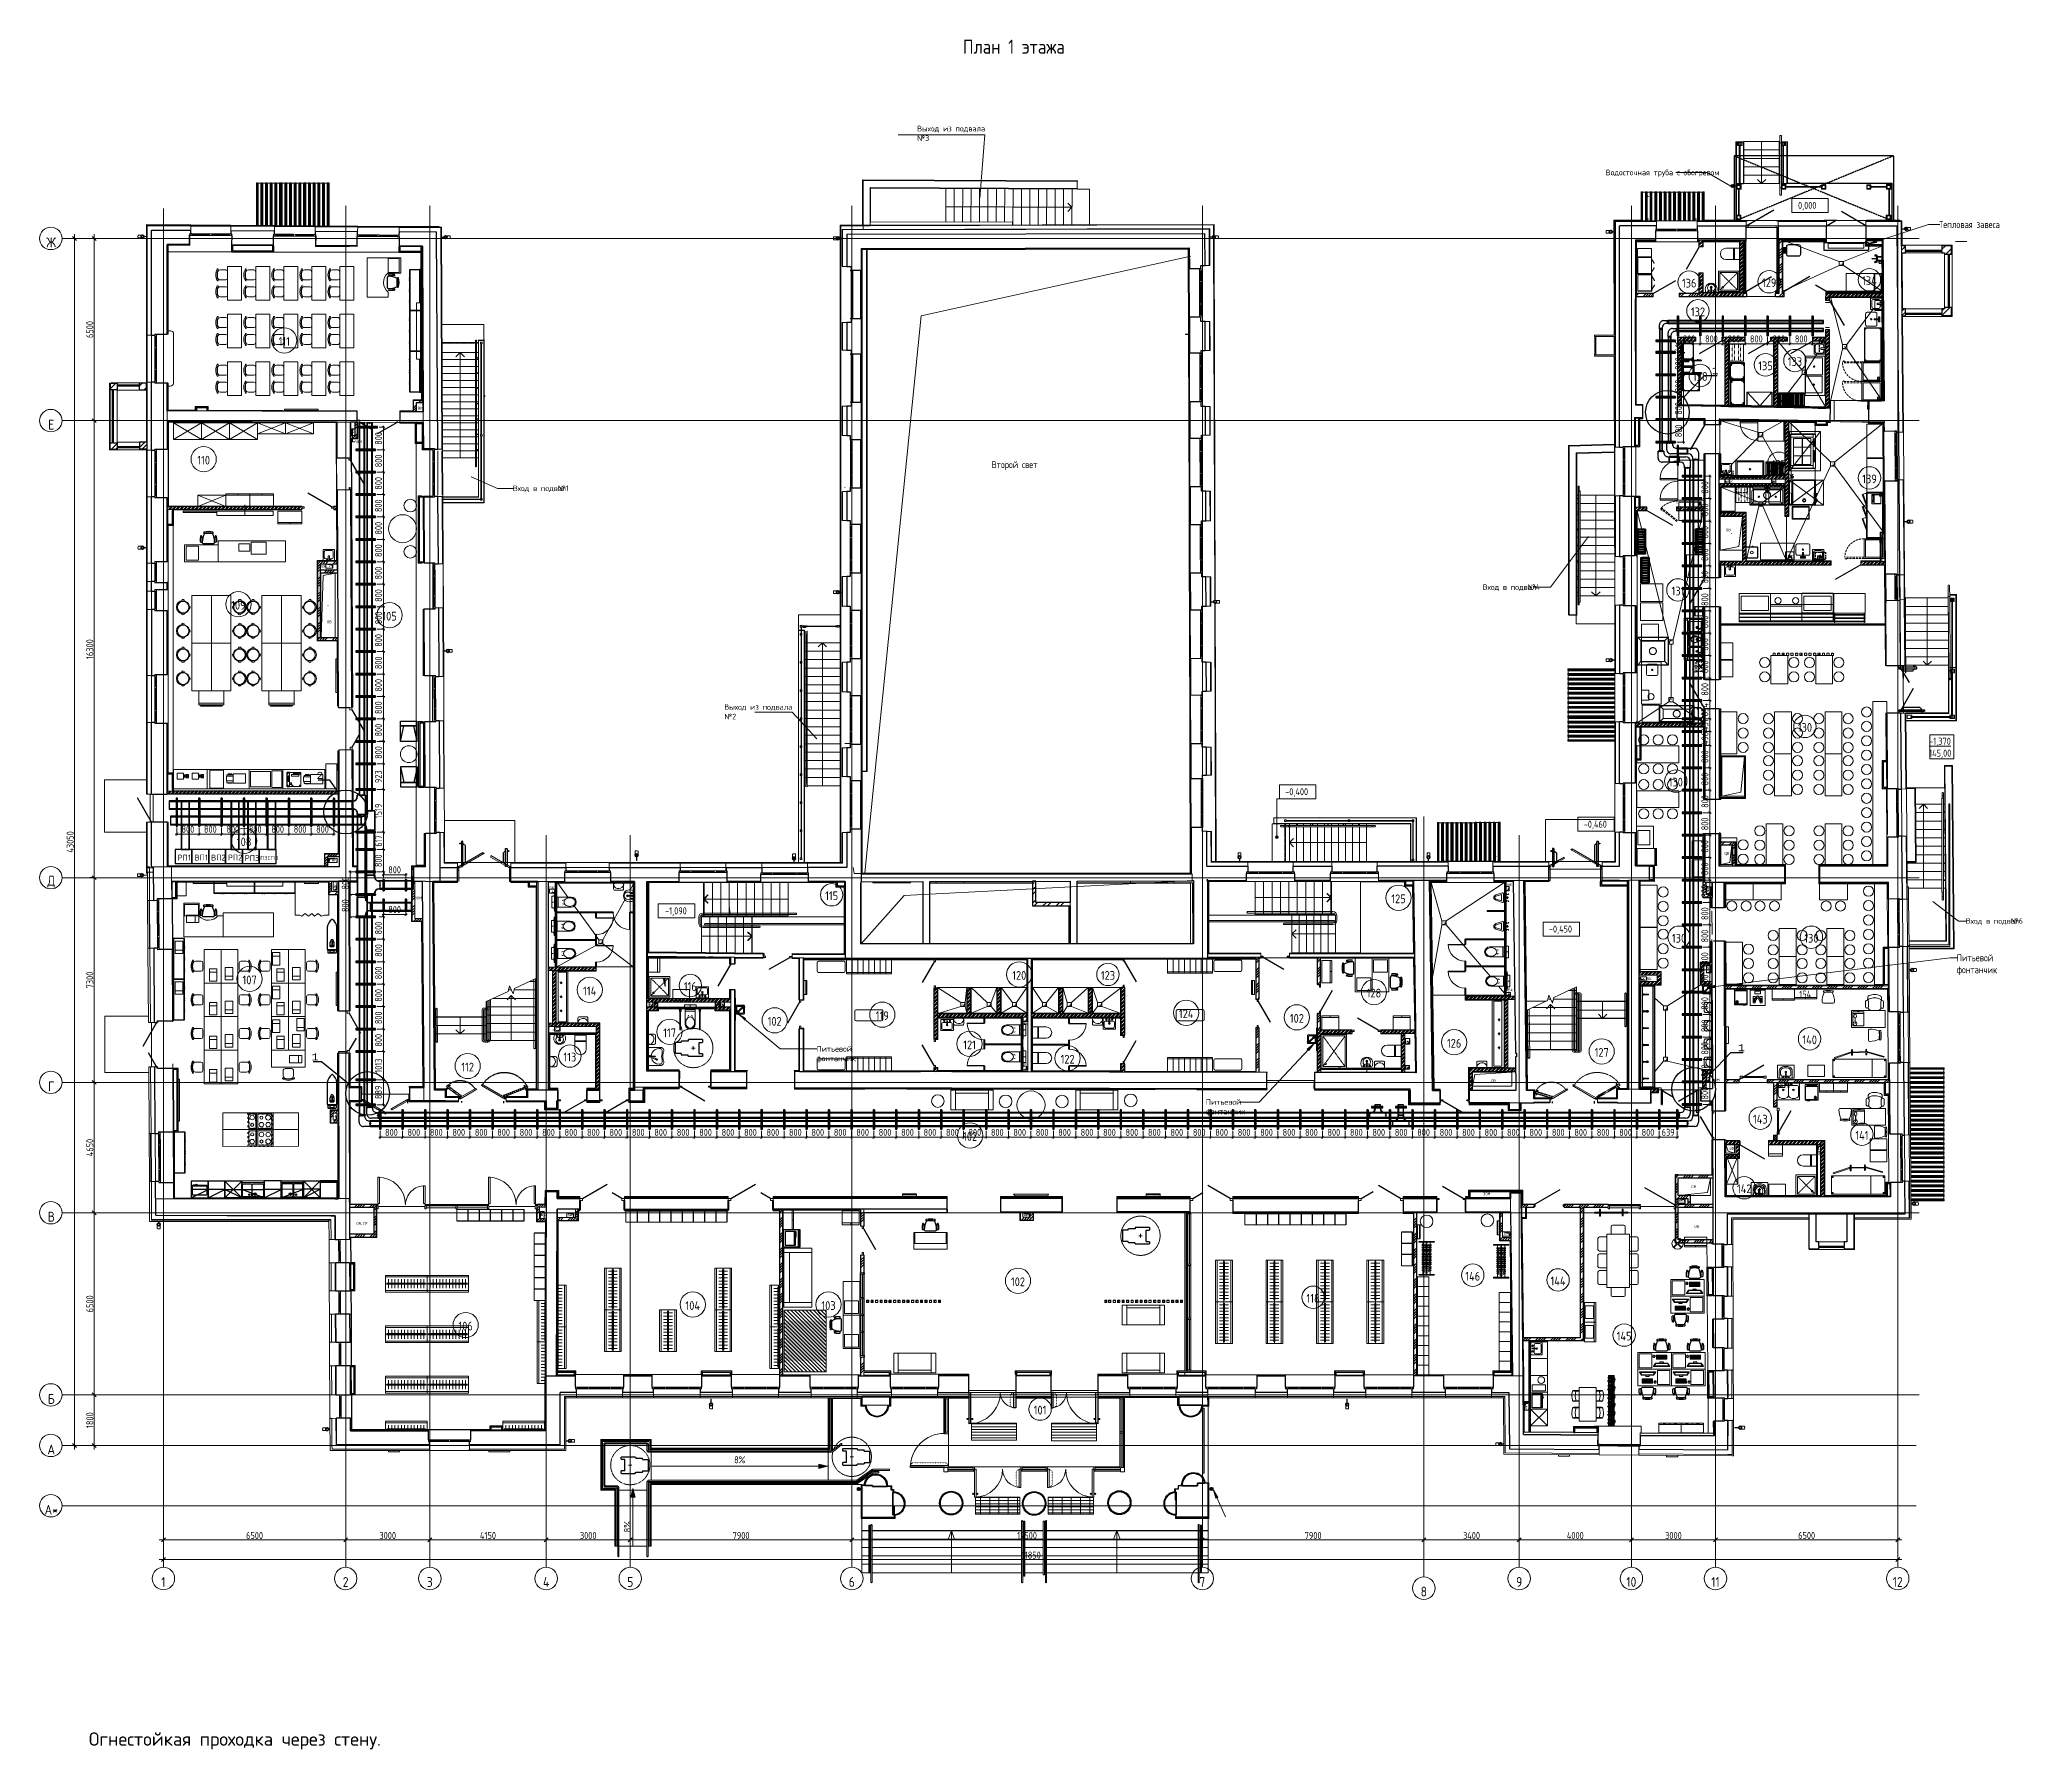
# Model space of a CAD drawing. Header units: millimetres. Extents: x -42533 to 645315, y 3457 to 82611.
# Drawn here: x 15834 to 86471, y 21630 to 82611 of the extents above; entities that cross this region are included whole.
import ezdxf
from ezdxf import colors
from ezdxf.entities.mleader import LeaderData, LeaderLine
from ezdxf.enums import TextEntityAlignment as Align
from ezdxf.math import Vec2, Vec3

# ---------------------------------------------------------------- set-up
doc = ezdxf.new("R2018")
doc.units = ezdxf.units.MM
for name, pattern in [('200_ШТРИХ__ш1_п0_6_', [1.6, 1, -0.6]), ('ACAD_ISO03W100', [30, 12, -18]), ('ADSK_Линия сетки', [25, 20, -2.5, 0, -2.5]), ('ADSK_Пунктирная_п1', [0.53, 0, -0.53]), ('ADSK_Штрих_ш3 п1_5', [4.5, 3, -1.5]), ('ADSK_Штриховая_ш3 п1_5', [4.5, 3, -1.5]), ('ADSK_Штрихпунктирная 2 точки_ш15 п1_5 п1_5 п1_5', [19.5, 15, -1.5, 0, -1.5, 0, -1.5]), ('HIDDEN', [9.525, 6.35, -3.175]), ('JIS_02_1.0', [2, 1, -1]), ('K5LT_BASIC', [0]), ('NASCOSTA', [0.375, 0.25, -0.125])]:
    doc.linetypes.add(name, pattern=pattern)
for name, color, linetype, lineweight in [('!_ЭОМ_Розетки', 5, 'Continuous', 30), ('_ Окна', 7, 'Continuous', 9), ('Аннотация', 7, 'Continuous', 18), ('Витраж', 7, 'Continuous', 9), ('Двери', 7, 'Continuous', 9), ('Двери открывание', 7, 'Continuous', 9), ('ДОНМ_ТХ_(Нейтральное_мебель)', 7, 'Continuous', 0), ('Колонны', 7, 'Continuous', 18), ('Лестницы', 7, 'Continuous', 9), ('Марки помещений', 7, 'Continuous', 20), ('Мебель', 7, 'Continuous', 18), ('Обобщенные модели', 7, 'Continuous', 18), ('Оборудование', 7, 'Continuous', 18), ('Оборудование пищеблок', 250, 'Continuous', 5), ('Ограждение', 7, 'Continuous', 9), ('Окна', 7, 'Continuous', 9), ('Оси', 253, 'Continuous', 9), ('Отметки', 7, 'Continuous', 9), ('Пандусы', 7, 'Continuous', 18), ('Панели витража', 7, 'Continuous', 9), ('Перекрытие', 7, 'Continuous', 18), ('Пищ_ОБорудование', 7, 'Continuous', 0), ('Примечания', 250, 'Continuous', 30), ('Размеры', 7, 'Continuous', 9), ('Сантехника', 7, 'Continuous', 18), ('Стены внутренние', 7, 'Continuous', 18), ('Стены наружные', 7, 'Continuous', 18), ('Стены несущие', 7, 'Continuous', 30), ('Стены отделка', 7, 'Continuous', 30), ('Стены перегородки', 7, 'Continuous', 30), ('Стены разрез', 7, 'Continuous', 35), ('Стены штриховка', 7, 'Continuous', 9), ('Стрелки вверх', 7, 'Continuous', 18), ('ТХ', 5, 'Continuous', 0), ('ТХ Вспомогательное оборудование', 86, 'Continuous', 9), ('ТХ_Задание ЭОМ_СС', 6, 'Continuous', 0), ('ТХ_розетки', 3, 'Continuous', 13), ('ТХ_№ПОЗ', 7, 'Continuous', 0), ('Узлы', 7, 'Continuous', 18), ('ФВ-5', 7, 'Continuous', 0), ('ШТРИХОВКА', 252, 'Continuous', 15), ('ЭОМ_Кабель Быт. розеток', 5, 'Continuous', 30)]:
    doc.layers.add(name, color=color, linetype=linetype, lineweight=lineweight)
for name, color, linetype in [('00_00_потолок_Панели из стали', 7, 'Continuous'), ('PDF _Линии', 7, 'Continuous'), ('PLAN', 1, 'Continuous'), ('Интерьер - Мебель', 7, 'Continuous'), ('Тонкая', 7, 'Continuous'), ('ЭОМ_Выноски', 7, 'Continuous'), ('ЭОМ_Лотки авар.', 1, 'Continuous'), ('ЭОМ_Лотки рабочие', 5, 'Continuous')]:
    doc.layers.add(name, color=color, linetype=linetype)
doc.layers.add('Линии', color=7, linetype='Continuous', lineweight=9, true_color=0x00a600)
doc.styles.add('GOST Common', font='GOST_Common.ttf', dxfattribs={"width": 0.9, "height": 350})
doc.styles.add('GOST Common_1', font='GOST_Common.ttf', dxfattribs={"width": 0.9, "height": 250})
doc.styles.add('GOST Common_2', font='GOST_Common.ttf', dxfattribs={"width": 0.9, "height": 250})
doc.styles.add('GOST Common_3', font='GOST_Common.ttf', dxfattribs={"width": 0.8, "height": 350})
doc.styles.add('GOST Common_5', font='GOST_Common.ttf', dxfattribs={"width": 0.9, "height": 200})
doc.styles.add('GOST Common_6', font='GOST_Common.ttf', dxfattribs={"width": 0.9, "height": 125})
doc.styles.add('ISOC-NORM', font='isocpeur.ttf')
doc.styles.get("Standard").update_dxf_attribs({"font": 'arial.ttf'})
doc.styles.add('ГЕЛАЙН_АР', font='isocpeur.ttf')
doc.styles.add('М2', font='isocpeur.ttf', dxfattribs={"width": 0.8})
doc.dimstyles.new('ADSK_Основной_2_5_мм', dxfattribs={"dimscale": 304.8, "dimtxt": 251.428749, "dimasz": 0.463911, "dimexe": 0.492126, "dimexo": 0.492126, "dimgap": 0.098425, "dimtad": 1, "dimrnd": 0.01, "dimdsep": 46, "dimtxsty": 'GOST Common_1', "dimblk1": 'OBLIQUE', "dimblk2": 'OBLIQUE', "dimsah": 1, "dimcen": 0.09, "dimdle": 0.492126, "dimazin": 2, "dimtfac": 1, "dimtdec": 4, "dimtix": 1, "dimtmove": 0, "dimatfit": 3, "dimfxl": 1, "dimtvp": 1, "dimtolj": 1, "dimtzin": 0, "dimlwd": 20, "dimlwe": 20, "dimarcsym": 2})
doc.dimstyles.new('М2-100', dxfattribs={"dimtxt": 250, "dimasz": 100, "dimexe": 50, "dimexo": 50, "dimgap": 50, "dimtad": 1, "dimdec": 0, "dimzin": 1, "dimtxsty": 'М2', "dimblk": 'ARCHTICK', "dimcen": 2.5, "dimdle": 50, "dimclre": 256, "dimclrt": 256, "dimadec": 0, "dimazin": 0, "dimtfac": 1, "dimtdec": 0, "dimtix": 1, "dimtmove": 1, "dimatfit": 3, "dimldrblk": 'NONE', "dimfxl": 1, "dimtolj": 1, "dimlwd": 9, "dimlwe": 9, "dimarcsym": 1})
pattern_1 = [(0, (557.2, -361.09), (0, 100), [])]
pattern_2 = [(45, (-31496.66, 188.9), (-269.4077, 269.4077), []), (45, (-31406.86, 188.9), (-269.4077, 269.4077), []), (45, (-31317.06, 188.9), (-269.4077, 269.4077), []), (45, (-31227.26, 188.9), (-269.4077, 269.4077), [])]
pattern_3 = [(45, (-31496.66, 188.9), (-67.35192, 67.35192), []), (45, (-31451.76, 188.9), (-67.35192, 67.35192), [])]
pattern_4 = [(135, (-31496.663, 188.9), (-33.67596, -33.67596), []), (225, (-31496.663, 188.9), (33.67596, -33.67596), [])]
pattern_5 = [(0, (557.2, 188.9), (406.4, 101.6), [33.528, -271.272, 33.528, -271.272, -1625.6]), (0, (557.2, 188.9), (406.4, 101.6), [-609.6, 33.528, -576.072, 33.528, -271.272, -711.2]), (0, (557.2, 188.9), (406.4, 101.6), [-1524, 33.528, -169.672, 33.528, -474.472]), (120, (709.6, 239.7), (-291.18818, 301.15272), [33.528, -271.272, 33.528, -271.272, -1625.6]), (120, (709.6, 239.7), (-291.18818, 301.15272), [-609.6, 33.528, -576.072, 33.528, -271.272, -711.2]), (120, (709.6, 239.7), (-291.18818, 301.15272), [-1524, 33.528, -169.672, 33.528, -474.472]), (240, (760.4, 442.9), (-115.21182, -402.75272), [33.528, -271.272, 33.528, -271.272, -1625.6]), (240, (760.4, 442.9), (-115.21182, -402.75272), [-609.6, 33.528, -576.072, 33.528, -271.272, -711.2]), (240, (760.4, 442.9), (-115.21182, -402.75272), [-1524, 33.528, -169.672, 33.528, -474.472])]
pattern_6 = [(45, (557.2, 188.9), (-235.7317, 235.7317), []), (45, (714.35, 188.9), (-235.7317, 235.7317), [])]
pattern_7 = [(45, (-80088.85, -137.17), (-67.35192, 67.35192), []), (45, (-80043.95, -137.17), (-67.35192, 67.35192), [])]
pattern_8 = [(45, (557.2, 188.9), (-106.06602, 106.06602), [])]

# ---------------------------------------------------------------- blocks, each defined once
blk = doc.blocks.new('Тип перил - Перила_Внутренний_-3098185-План 1-го этажа')
at = {"layer": 'Ограждение', "flags": 128}
for points in [[(24105, -3333), (24105, -3334), (24105, -3335), (24105, -3336), (24105, -3337), (24105, -3338), (24105, -3340), (24105, -3341), (24105, -3342), (24105, -3343), (24105, -3344), (24105, -3345), (24105, -3346), (24105, -3347)], [(24145, -3347), (24145, -3346), (24145, -3344), (24145, -3343), (24145, -3342), (24145, -3341), (24145, -3340), (24145, -3339), (24145, -3338), (24145, -3336), (24145, -3335), (24145, -3334), (24145, -3333)]]:
    blk.add_lwpolyline(points, dxfattribs=at)
blk = doc.blocks.new('Тип перил - Перила_Внутренний_-V59-План 1-го этажа')
at = {"layer": 'Ограждение'}
for p, q in [((24105, -3333), (24105, -3347)), ((24145, -3333), (24145, -3347))]:
    blk.add_line(p, q, dxfattribs=at)
blk = doc.blocks.new('Тип перил - Перила_Внутренний_-3098215-План 1-го этажа')
at = {"layer": 'Ограждение', "flags": 128}
for points in [[(18730, -3333), (18730, -3334), (18730, -3335), (18730, -3336), (18730, -3337), (18730, -3338), (18730, -3340), (18730, -3341), (18730, -3342), (18730, -3343), (18730, -3344), (18730, -3345), (18730, -3346), (18730, -3347)], [(18770, -3347), (18770, -3346), (18770, -3344), (18770, -3343), (18770, -3342), (18770, -3341), (18770, -3340), (18770, -3339), (18770, -3338), (18770, -3336), (18770, -3335), (18770, -3334), (18770, -3333)]]:
    blk.add_lwpolyline(points, dxfattribs=at)
blk = doc.blocks.new('Тип перил - Перила_Внутренний_-V61-План 1-го этажа')
at = {"layer": 'Ограждение'}
for p, q in [((18730, -3333), (18730, -3347)), ((18770, -3333), (18770, -3347))]:
    blk.add_line(p, q, dxfattribs=at)
blk = doc.blocks.new('Тип перил - Перила_Внутренний_-3098268-План 1-го этажа')
at = {"layer": 'Ограждение', "flags": 128}
for points in [[(30400, -3333), (30400, -3334), (30400, -3335), (30400, -3336), (30400, -3337), (30400, -3338), (30400, -3340), (30400, -3341), (30400, -3342), (30400, -3343), (30400, -3344), (30400, -3345), (30400, -3346), (30400, -3347)], [(30440, -3347), (30440, -3346), (30440, -3344), (30440, -3343), (30440, -3342), (30440, -3341), (30440, -3340), (30440, -3339), (30440, -3338), (30440, -3336), (30440, -3335), (30440, -3334), (30440, -3333)]]:
    blk.add_lwpolyline(points, dxfattribs=at)
blk = doc.blocks.new('Тип перил - Перила_Внутренний_-V62-План 1-го этажа')
at = {"layer": 'Ограждение'}
for p, q in [((30400, -3333), (30400, -3347)), ((30440, -3333), (30440, -3347))]:
    blk.add_line(p, q, dxfattribs=at)
blk = doc.blocks.new('Тип перил - D40-V63-План 1-го этажа')
at = {"layer": 'Ограждение', "flags": 128}
for points in [[(0, 20), (1, 20), (2, 20), (2, 20), (3, 20), (4, 20), (5, 19), (6, 19), (6, 19), (7, 19), (8, 18), (9, 18), (9, 18), (10, 17), (11, 17), (11, 17), (12, 16), (13, 16), (13, 15), (14, 14), (14, 14), (15, 13), (15, 13), (16, 12), (16, 11), (17, 11), (17, 10), (18, 9), (18, 9), (18, 8), (19, 7), (19, 6), (19, 6), (19, 5), (20, 4), (20, 3), (20, 3), (20, 2), (20, 1), (20, 0), (20, 0)], [(20, 0), (20, -1), (20, -2), (20, -2), (20, -3), (20, -4), (19, -5), (19, -6), (19, -6), (19, -7), (18, -8), (18, -9), (18, -9), (17, -10), (17, -11), (17, -11), (16, -12), (16, -13), (15, -13), (14, -14), (14, -14), (13, -15), (13, -15), (12, -16), (11, -16), (11, -17), (10, -17), (9, -18), (9, -18), (8, -18), (7, -19), (6, -19), (6, -19), (5, -19), (4, -20), (3, -20), (3, -20), (2, -20), (1, -20), (0, -20), (0, -20)]]:
    blk.add_lwpolyline(points, dxfattribs=at)
blk = doc.blocks.new('Тип перил - Перила_Внутренний_-3099086-План 1-го этажа')
at = {"layer": 'Ограждение', "flags": 128}
for points in [[(24957, -3333), (24957, -3334), (24957, -3335), (24957, -3336), (24957, -3337), (24957, -3338), (24957, -3340), (24957, -3341), (24957, -3342), (24957, -3343), (24957, -3344), (24957, -3345), (24957, -3346), (24957, -3347)], [(24997, -3347), (24997, -3346), (24997, -3344), (24997, -3343), (24997, -3342), (24997, -3341), (24997, -3340), (24997, -3339), (24997, -3338), (24997, -3336), (24997, -3335), (24997, -3334), (24997, -3333)]]:
    blk.add_lwpolyline(points, dxfattribs=at)
blk = doc.blocks.new('_Oblique')
at = {"color": 0, "linetype": 'ByBlock', "lineweight": -2}
blk.add_line((-0.5, -0.5), (0.5, 0.5), dxfattribs=at)
blk = doc.blocks.new('*D430')
at = {"layer": 'Defpoints', "color": 0, "transparency": 16777216}
for p in [(-5943, -3083), (557, -3083), (557, -3183)]:
    blk.add_point(p, dxfattribs=at)
at = {"layer": 'Размеры', "color": 0, "lineweight": 20, "transparency": 16777216}
for p, q in [((-6093, -3183), (707, -3183)), ((-5943, -3233), (-5943, -3333)), ((557, -3233), (557, -3333))]:
    blk.add_line(p, q, dxfattribs=at)
at = {"layer": 'Размеры', "color": 0, "lineweight": 20, "transparency": 16777216, "xscale": 141.4, "yscale": 141.4, "zscale": 141.4, "rotation": 180}
blk.add_blockref('_Oblique', (-5943, -3183), dxfattribs=at)
at = {"layer": 'Размеры', "color": 0, "lineweight": 20, "transparency": 16777216, "xscale": 141.4, "yscale": 141.4, "zscale": 141.4}
blk.add_blockref('_Oblique', (557, -3183), dxfattribs=at)
at = {"layer": 'Размеры', "color": 0, "lineweight": 20, "transparency": 16777216, "insert": (-2693, -3028), "char_height": 250, "width": 756.84, "attachment_point": 5, "style": 'GOST Common_1'}
blk.add_mtext('\\A1;6500', dxfattribs=at)
blk = doc.blocks.new('*D431')
at = {"layer": 'Defpoints', "color": 0, "transparency": 16777216}
for p in [(557, -3083), (3557, -3083), (3557, -3183)]:
    blk.add_point(p, dxfattribs=at)
at = {"layer": 'Размеры', "color": 0, "lineweight": 20, "transparency": 16777216}
for p, q in [((407, -3183), (3707, -3183)), ((557, -3233), (557, -3333)), ((3557, -3233), (3557, -3333))]:
    blk.add_line(p, q, dxfattribs=at)
at = {"layer": 'Размеры', "color": 0, "lineweight": 20, "transparency": 16777216, "xscale": 141.4, "yscale": 141.4, "zscale": 141.4, "rotation": 180}
blk.add_blockref('_Oblique', (557, -3183), dxfattribs=at)
at = {"layer": 'Размеры', "color": 0, "lineweight": 20, "transparency": 16777216, "xscale": 141.4, "yscale": 141.4, "zscale": 141.4}
blk.add_blockref('_Oblique', (3557, -3183), dxfattribs=at)
at = {"layer": 'Размеры', "color": 0, "lineweight": 20, "transparency": 16777216, "insert": (2057, -3028), "char_height": 250, "width": 756.84, "attachment_point": 5, "style": 'GOST Common_1'}
blk.add_mtext('\\A1;3000', dxfattribs=at)
blk = doc.blocks.new('*D432')
at = {"layer": 'Defpoints', "color": 0, "transparency": 16777216}
for p in [(3557, -3083), (7707, -3083), (7707, -3183)]:
    blk.add_point(p, dxfattribs=at)
at = {"layer": 'Размеры', "color": 0, "lineweight": 20, "transparency": 16777216}
for p, q in [((3407, -3183), (7857, -3183)), ((3557, -3233), (3557, -3333)), ((7707, -3233), (7707, -3333))]:
    blk.add_line(p, q, dxfattribs=at)
at = {"layer": 'Размеры', "color": 0, "lineweight": 20, "transparency": 16777216, "xscale": 141.4, "yscale": 141.4, "zscale": 141.4, "rotation": 180}
blk.add_blockref('_Oblique', (3557, -3183), dxfattribs=at)
at = {"layer": 'Размеры', "color": 0, "lineweight": 20, "transparency": 16777216, "xscale": 141.4, "yscale": 141.4, "zscale": 141.4}
blk.add_blockref('_Oblique', (7707, -3183), dxfattribs=at)
at = {"layer": 'Размеры', "color": 0, "lineweight": 20, "transparency": 16777216, "insert": (5632, -3028), "char_height": 250, "width": 726.16, "attachment_point": 5, "style": 'GOST Common_1'}
blk.add_mtext('\\A1;4150', dxfattribs=at)
blk = doc.blocks.new('*D433')
at = {"layer": 'Defpoints', "color": 0, "transparency": 16777216}
for p in [(7707, -3083), (10707, -3083), (10707, -3183)]:
    blk.add_point(p, dxfattribs=at)
at = {"layer": 'Размеры', "color": 0, "lineweight": 20, "transparency": 16777216}
for p, q in [((7557, -3183), (10857, -3183)), ((7707, -3233), (7707, -3333)), ((10707, -3233), (10707, -3333))]:
    blk.add_line(p, q, dxfattribs=at)
at = {"layer": 'Размеры', "color": 0, "lineweight": 20, "transparency": 16777216, "xscale": 141.4, "yscale": 141.4, "zscale": 141.4, "rotation": 180}
blk.add_blockref('_Oblique', (7707, -3183), dxfattribs=at)
at = {"layer": 'Размеры', "color": 0, "lineweight": 20, "transparency": 16777216, "xscale": 141.4, "yscale": 141.4, "zscale": 141.4}
blk.add_blockref('_Oblique', (10707, -3183), dxfattribs=at)
at = {"layer": 'Размеры', "color": 0, "lineweight": 20, "transparency": 16777216, "insert": (9207, -3028), "char_height": 250, "width": 756.84, "attachment_point": 5, "style": 'GOST Common_1'}
blk.add_mtext('\\A1;3000', dxfattribs=at)
blk = doc.blocks.new('*D434')
at = {"layer": 'Defpoints', "color": 0, "transparency": 16777216}
for p in [(10707, -3083), (18607, -3083), (18607, -3183)]:
    blk.add_point(p, dxfattribs=at)
at = {"layer": 'Размеры', "color": 0, "lineweight": 20, "transparency": 16777216}
for p, q in [((10557, -3183), (18757, -3183)), ((10707, -3233), (10707, -3333)), ((18607, -3233), (18607, -3333))]:
    blk.add_line(p, q, dxfattribs=at)
at = {"layer": 'Размеры', "color": 0, "lineweight": 20, "transparency": 16777216, "xscale": 141.4, "yscale": 141.4, "zscale": 141.4, "rotation": 180}
blk.add_blockref('_Oblique', (10707, -3183), dxfattribs=at)
at = {"layer": 'Размеры', "color": 0, "lineweight": 20, "transparency": 16777216, "xscale": 141.4, "yscale": 141.4, "zscale": 141.4}
blk.add_blockref('_Oblique', (18607, -3183), dxfattribs=at)
at = {"layer": 'Размеры', "color": 0, "lineweight": 20, "transparency": 16777216, "insert": (14657, -3028), "char_height": 250, "width": 756.84, "attachment_point": 5, "style": 'GOST Common_1'}
blk.add_mtext('\\A1;7900', dxfattribs=at)
blk = doc.blocks.new('*D435')
at = {"layer": 'Defpoints', "color": 0, "transparency": 16777216}
for p in [(18607, -3083), (31107, -3083), (31107, -3183)]:
    blk.add_point(p, dxfattribs=at)
at = {"layer": 'Размеры', "color": 0, "lineweight": 20, "transparency": 16777216}
for p, q in [((18457, -3183), (31257, -3183)), ((18607, -3233), (18607, -3333)), ((31107, -3233), (31107, -3333))]:
    blk.add_line(p, q, dxfattribs=at)
at = {"layer": 'Размеры', "color": 0, "lineweight": 20, "transparency": 16777216, "xscale": 141.4, "yscale": 141.4, "zscale": 141.4, "rotation": 180}
blk.add_blockref('_Oblique', (18607, -3183), dxfattribs=at)
at = {"layer": 'Размеры', "color": 0, "lineweight": 20, "transparency": 16777216, "xscale": 141.4, "yscale": 141.4, "zscale": 141.4}
blk.add_blockref('_Oblique', (31107, -3183), dxfattribs=at)
at = {"layer": 'Размеры', "color": 0, "lineweight": 20, "transparency": 16777216, "insert": (24857, -3028), "char_height": 250, "width": 889.8, "attachment_point": 5, "style": 'GOST Common_1'}
blk.add_mtext('\\A1;12500', dxfattribs=at)
blk = doc.blocks.new('*D436')
at = {"layer": 'Defpoints', "color": 0, "transparency": 16777216}
for p in [(31107, -3083), (39007, -3083), (39007, -3183)]:
    blk.add_point(p, dxfattribs=at)
at = {"layer": 'Размеры', "color": 0, "lineweight": 20, "transparency": 16777216}
for p, q in [((30957, -3183), (39157, -3183)), ((31107, -3233), (31107, -3333)), ((39007, -3233), (39007, -3333))]:
    blk.add_line(p, q, dxfattribs=at)
at = {"layer": 'Размеры', "color": 0, "lineweight": 20, "transparency": 16777216, "xscale": 141.4, "yscale": 141.4, "zscale": 141.4, "rotation": 180}
blk.add_blockref('_Oblique', (31107, -3183), dxfattribs=at)
at = {"layer": 'Размеры', "color": 0, "lineweight": 20, "transparency": 16777216, "xscale": 141.4, "yscale": 141.4, "zscale": 141.4}
blk.add_blockref('_Oblique', (39007, -3183), dxfattribs=at)
at = {"layer": 'Размеры', "color": 0, "lineweight": 20, "transparency": 16777216, "insert": (35057, -3028), "char_height": 250, "width": 756.84, "attachment_point": 5, "style": 'GOST Common_1'}
blk.add_mtext('\\A1;7900', dxfattribs=at)
blk = doc.blocks.new('*D437')
at = {"layer": 'Defpoints', "color": 0, "transparency": 16777216}
for p in [(39007, -3083), (42407, -3083), (42407, -3183)]:
    blk.add_point(p, dxfattribs=at)
at = {"layer": 'Размеры', "color": 0, "lineweight": 20, "transparency": 16777216}
for p, q in [((38857, -3183), (42557, -3183)), ((39007, -3233), (39007, -3333)), ((42407, -3233), (42407, -3333))]:
    blk.add_line(p, q, dxfattribs=at)
at = {"layer": 'Размеры', "color": 0, "lineweight": 20, "transparency": 16777216, "xscale": 141.4, "yscale": 141.4, "zscale": 141.4, "rotation": 180}
blk.add_blockref('_Oblique', (39007, -3183), dxfattribs=at)
at = {"layer": 'Размеры', "color": 0, "lineweight": 20, "transparency": 16777216, "xscale": 141.4, "yscale": 141.4, "zscale": 141.4}
blk.add_blockref('_Oblique', (42407, -3183), dxfattribs=at)
at = {"layer": 'Размеры', "color": 0, "lineweight": 20, "transparency": 16777216, "insert": (40707, -3028), "char_height": 250, "width": 782.41, "attachment_point": 5, "style": 'GOST Common_1'}
blk.add_mtext('\\A1;3400', dxfattribs=at)
blk = doc.blocks.new('*D438')
at = {"layer": 'Defpoints', "color": 0, "transparency": 16777216}
for p in [(42407, -3083), (46407, -3083), (46407, -3183)]:
    blk.add_point(p, dxfattribs=at)
at = {"layer": 'Размеры', "color": 0, "lineweight": 20, "transparency": 16777216}
for p, q in [((42257, -3183), (46557, -3183)), ((42407, -3233), (42407, -3333)), ((46407, -3233), (46407, -3333))]:
    blk.add_line(p, q, dxfattribs=at)
at = {"layer": 'Размеры', "color": 0, "lineweight": 20, "transparency": 16777216, "xscale": 141.4, "yscale": 141.4, "zscale": 141.4, "rotation": 180}
blk.add_blockref('_Oblique', (42407, -3183), dxfattribs=at)
at = {"layer": 'Размеры', "color": 0, "lineweight": 20, "transparency": 16777216, "xscale": 141.4, "yscale": 141.4, "zscale": 141.4}
blk.add_blockref('_Oblique', (46407, -3183), dxfattribs=at)
at = {"layer": 'Размеры', "color": 0, "lineweight": 20, "transparency": 16777216, "insert": (44407, -3028), "char_height": 250, "width": 782.41, "attachment_point": 5, "style": 'GOST Common_1'}
blk.add_mtext('\\A1;4000', dxfattribs=at)
blk = doc.blocks.new('*D439')
at = {"layer": 'Defpoints', "color": 0, "transparency": 16777216}
for p in [(46407, -3083), (49407, -3083), (49407, -3183)]:
    blk.add_point(p, dxfattribs=at)
at = {"layer": 'Размеры', "color": 0, "lineweight": 20, "transparency": 16777216}
for p, q in [((46257, -3183), (49557, -3183)), ((46407, -3233), (46407, -3333)), ((49407, -3233), (49407, -3333))]:
    blk.add_line(p, q, dxfattribs=at)
at = {"layer": 'Размеры', "color": 0, "lineweight": 20, "transparency": 16777216, "xscale": 141.4, "yscale": 141.4, "zscale": 141.4, "rotation": 180}
blk.add_blockref('_Oblique', (46407, -3183), dxfattribs=at)
at = {"layer": 'Размеры', "color": 0, "lineweight": 20, "transparency": 16777216, "xscale": 141.4, "yscale": 141.4, "zscale": 141.4}
blk.add_blockref('_Oblique', (49407, -3183), dxfattribs=at)
at = {"layer": 'Размеры', "color": 0, "lineweight": 20, "transparency": 16777216, "insert": (47907, -3028), "char_height": 250, "width": 756.84, "attachment_point": 5, "style": 'GOST Common_1'}
blk.add_mtext('\\A1;3000', dxfattribs=at)
blk = doc.blocks.new('*D440')
at = {"layer": 'Defpoints', "color": 0, "transparency": 16777216}
for p in [(49407, -3083), (55907, -3083), (55907, -3183)]:
    blk.add_point(p, dxfattribs=at)
at = {"layer": 'Размеры', "color": 0, "lineweight": 20, "transparency": 16777216}
for p, q in [((49257, -3183), (56057, -3183)), ((49407, -3233), (49407, -3333)), ((55907, -3233), (55907, -3333))]:
    blk.add_line(p, q, dxfattribs=at)
at = {"layer": 'Размеры', "color": 0, "lineweight": 20, "transparency": 16777216, "xscale": 141.4, "yscale": 141.4, "zscale": 141.4, "rotation": 180}
blk.add_blockref('_Oblique', (49407, -3183), dxfattribs=at)
at = {"layer": 'Размеры', "color": 0, "lineweight": 20, "transparency": 16777216, "xscale": 141.4, "yscale": 141.4, "zscale": 141.4}
blk.add_blockref('_Oblique', (55907, -3183), dxfattribs=at)
at = {"layer": 'Размеры', "color": 0, "lineweight": 20, "transparency": 16777216, "insert": (52657, -3028), "char_height": 250, "width": 756.84, "attachment_point": 5, "style": 'GOST Common_1'}
blk.add_mtext('\\A1;6500', dxfattribs=at)
blk = doc.blocks.new('*D441')
at = {"layer": 'Defpoints', "color": 0, "transparency": 16777216}
for p in [(-5943, -3783), (55907, -3783), (55907, -3883)]:
    blk.add_point(p, dxfattribs=at)
at = {"layer": 'Размеры', "color": 0, "lineweight": 20, "transparency": 16777216}
for p, q in [((-6093, -3883), (56057, -3883)), ((-5943, -3933), (-5943, -4033)), ((55907, -3933), (55907, -4033))]:
    blk.add_line(p, q, dxfattribs=at)
at = {"layer": 'Размеры', "color": 0, "lineweight": 20, "transparency": 16777216, "xscale": 141.4, "yscale": 141.4, "zscale": 141.4, "rotation": 180}
blk.add_blockref('_Oblique', (-5943, -3883), dxfattribs=at)
at = {"layer": 'Размеры', "color": 0, "lineweight": 20, "transparency": 16777216, "xscale": 141.4, "yscale": 141.4, "zscale": 141.4}
blk.add_blockref('_Oblique', (55907, -3883), dxfattribs=at)
at = {"layer": 'Размеры', "color": 0, "lineweight": 20, "transparency": 16777216, "insert": (24982, -3728), "char_height": 250, "width": 889.8, "attachment_point": 5, "style": 'GOST Common_1'}
blk.add_mtext('\\A1;61850', dxfattribs=at)
blk = doc.blocks.new('*D442')
at = {"layer": 'Defpoints', "color": 0, "transparency": 16777216}
for p in [(-9014, 43234), (-9114, 184), (-9014, 184)]:
    blk.add_point(p, dxfattribs=at)
at = {"layer": 'Размеры', "color": 0, "lineweight": 20, "transparency": 16777216}
for p, q in [((-9164, 43234), (-9264, 43234)), ((-9114, 43384), (-9114, 34)), ((-9164, 184), (-9264, 184))]:
    blk.add_line(p, q, dxfattribs=at)
at = {"layer": 'Размеры', "color": 0, "lineweight": 20, "transparency": 16777216, "xscale": 141.4, "yscale": 141.4, "zscale": 141.4}
for p, rotation in [((-9114, 43234), 90), ((-9114, 184), 270)]:
    blk.add_blockref('_Oblique', p, dxfattribs=dict(at, rotation=rotation))
at = {"layer": 'Размеры', "color": 0, "lineweight": 20, "transparency": 16777216, "insert": (-9269, 21709), "char_height": 250, "width": 971.62, "attachment_point": 5, "rotation": 90, "style": 'GOST Common_1'}
blk.add_mtext('\\A1;43050', dxfattribs=at)
blk = doc.blocks.new('*D443')
at = {"layer": 'Defpoints', "color": 0, "transparency": 16777216}
for p in [(-8314, 43234), (-8414, 36734), (-8314, 36734)]:
    blk.add_point(p, dxfattribs=at)
at = {"layer": 'Размеры', "color": 0, "lineweight": 20, "transparency": 16777216}
for p, q in [((-8464, 43234), (-8564, 43234)), ((-8414, 43384), (-8414, 36584)), ((-8464, 36734), (-8564, 36734))]:
    blk.add_line(p, q, dxfattribs=at)
at = {"layer": 'Размеры', "color": 0, "lineweight": 20, "transparency": 16777216, "xscale": 141.4, "yscale": 141.4, "zscale": 141.4}
for p, rotation in [((-8414, 43234), 90), ((-8414, 36734), 270)]:
    blk.add_blockref('_Oblique', p, dxfattribs=dict(at, rotation=rotation))
at = {"layer": 'Размеры', "color": 0, "lineweight": 20, "transparency": 16777216, "insert": (-8569, 39984), "char_height": 250, "width": 756.84, "attachment_point": 5, "rotation": 90, "style": 'GOST Common_1'}
blk.add_mtext('\\A1;6500', dxfattribs=at)
blk = doc.blocks.new('*D444')
at = {"layer": 'Defpoints', "color": 0, "transparency": 16777216}
for p in [(-8314, 36734), (-8414, 20434), (-8314, 20434)]:
    blk.add_point(p, dxfattribs=at)
at = {"layer": 'Размеры', "color": 0, "lineweight": 20, "transparency": 16777216}
for p, q in [((-8464, 36734), (-8564, 36734)), ((-8414, 36884), (-8414, 20284)), ((-8464, 20434), (-8564, 20434))]:
    blk.add_line(p, q, dxfattribs=at)
at = {"layer": 'Размеры', "color": 0, "lineweight": 20, "transparency": 16777216, "xscale": 141.4, "yscale": 141.4, "zscale": 141.4}
for p, rotation in [((-8414, 36734), 90), ((-8414, 20434), 270)]:
    blk.add_blockref('_Oblique', p, dxfattribs=dict(at, rotation=rotation))
at = {"layer": 'Размеры', "color": 0, "lineweight": 20, "transparency": 16777216, "insert": (-8569, 28584), "char_height": 250, "width": 889.8, "attachment_point": 5, "rotation": 90, "style": 'GOST Common_1'}
blk.add_mtext('\\A1;16300', dxfattribs=at)
blk = doc.blocks.new('*D445')
at = {"layer": 'Defpoints', "color": 0, "transparency": 16777216}
for p in [(-8314, 20434), (-8414, 13134), (-8314, 13134)]:
    blk.add_point(p, dxfattribs=at)
at = {"layer": 'Размеры', "color": 0, "lineweight": 20, "transparency": 16777216}
for p, q in [((-8414, 20584), (-8414, 12984)), ((-8464, 20434), (-8564, 20434)), ((-8464, 13134), (-8564, 13134))]:
    blk.add_line(p, q, dxfattribs=at)
at = {"layer": 'Размеры', "color": 0, "lineweight": 20, "transparency": 16777216, "xscale": 141.4, "yscale": 141.4, "zscale": 141.4}
for p, rotation in [((-8414, 20434), 90), ((-8414, 13134), 270)]:
    blk.add_blockref('_Oblique', p, dxfattribs=dict(at, rotation=rotation))
at = {"layer": 'Размеры', "color": 0, "lineweight": 20, "transparency": 16777216, "insert": (-8569, 16784), "char_height": 250, "width": 756.84, "attachment_point": 5, "rotation": 90, "style": 'GOST Common_1'}
blk.add_mtext('\\A1;7300', dxfattribs=at)
blk = doc.blocks.new('*D446')
at = {"layer": 'Defpoints', "color": 0, "transparency": 16777216}
for p in [(-8314, 13134), (-8414, 8484), (-8314, 8484)]:
    blk.add_point(p, dxfattribs=at)
at = {"layer": 'Размеры', "color": 0, "lineweight": 20, "transparency": 16777216}
for p, q in [((-8464, 13134), (-8564, 13134)), ((-8414, 13284), (-8414, 8334)), ((-8464, 8484), (-8564, 8484))]:
    blk.add_line(p, q, dxfattribs=at)
at = {"layer": 'Размеры', "color": 0, "lineweight": 20, "transparency": 16777216, "xscale": 141.4, "yscale": 141.4, "zscale": 141.4}
for p, rotation in [((-8414, 13134), 90), ((-8414, 8484), 270)]:
    blk.add_blockref('_Oblique', p, dxfattribs=dict(at, rotation=rotation))
at = {"layer": 'Размеры', "color": 0, "lineweight": 20, "transparency": 16777216, "insert": (-8569, 10809), "char_height": 250, "width": 782.41, "attachment_point": 5, "rotation": 90, "style": 'GOST Common_1'}
blk.add_mtext('\\A1;4650', dxfattribs=at)
blk = doc.blocks.new('*D447')
at = {"layer": 'Defpoints', "color": 0, "transparency": 16777216}
for p in [(-8314, 8484), (-8414, 1984), (-8314, 1984)]:
    blk.add_point(p, dxfattribs=at)
at = {"layer": 'Размеры', "color": 0, "lineweight": 20, "transparency": 16777216}
for p, q in [((-8464, 8484), (-8564, 8484)), ((-8414, 8634), (-8414, 1834)), ((-8464, 1984), (-8564, 1984))]:
    blk.add_line(p, q, dxfattribs=at)
at = {"layer": 'Размеры', "color": 0, "lineweight": 20, "transparency": 16777216, "xscale": 141.4, "yscale": 141.4, "zscale": 141.4}
for p, rotation in [((-8414, 8484), 90), ((-8414, 1984), 270)]:
    blk.add_blockref('_Oblique', p, dxfattribs=dict(at, rotation=rotation))
at = {"layer": 'Размеры', "color": 0, "lineweight": 20, "transparency": 16777216, "insert": (-8569, 5234), "char_height": 250, "width": 756.84, "attachment_point": 5, "rotation": 90, "style": 'GOST Common_1'}
blk.add_mtext('\\A1;6500', dxfattribs=at)
blk = doc.blocks.new('*D448')
at = {"layer": 'Defpoints', "color": 0, "transparency": 16777216}
for p in [(-8314, 1984), (-8414, 184), (-8314, 184)]:
    blk.add_point(p, dxfattribs=at)
at = {"layer": 'Размеры', "color": 0, "lineweight": 20, "transparency": 16777216}
for p, q in [((-8414, 2134), (-8414, 34)), ((-8464, 1984), (-8564, 1984)), ((-8464, 184), (-8564, 184))]:
    blk.add_line(p, q, dxfattribs=at)
at = {"layer": 'Размеры', "color": 0, "lineweight": 20, "transparency": 16777216, "xscale": 141.4, "yscale": 141.4, "zscale": 141.4}
for p, rotation in [((-8414, 1984), 90), ((-8414, 184), 270)]:
    blk.add_blockref('_Oblique', p, dxfattribs=dict(at, rotation=rotation))
at = {"layer": 'Размеры', "color": 0, "lineweight": 20, "transparency": 16777216, "insert": (-8569, 1084), "char_height": 250, "width": 700.59, "attachment_point": 5, "rotation": 90, "style": 'GOST Common_1'}
blk.add_mtext('\\A1;1800', dxfattribs=at)
blk = doc.blocks.new('Стул ученич штабелир №5-7')
at = {"color": 0, "linetype": 'ByBlock', "lineweight": -2}
for p, q in [((-120, 0), (120, 0)), ((-120, 0), (120, 0)), ((-213, -359), (-213, -337)), ((-213, -359), (-213, -337)), ((-180, -60), (-180, -260)), ((-180, -60), (-180, -260)), ((180, -60), (180, -260)), ((180, -60), (180, -260)), ((214, -359), (214, -337)), ((214, -359), (214, -337))]:
    blk.add_line(p, q, dxfattribs=at)
for centre, radius, start, end in [((-120, -60), 60, 90, 180), ((-120, -60), 60, 90, 180), ((120, -60), 60, 0, 90), ((120, -60), 60, 0, 90), ((-210, -337), 3, 63.89783, 180), ((-210, -337), 3, 63.89783, 180), ((-203, -359), 10, 180, 238.06825), ((-203, -359), 10, 180, 238.06825), ((0, 142), 521, 246.31951, 293.68049), ((0, 142), 521, 246.31951, 293.68049), ((0, 9), 431, 240.99166, 299.00834), ((0, 9), 431, 240.99166, 299.00834), ((-80, -260), 100, 180, 264.25844), ((-80, -260), 100, 180, 264.25844), ((0, 436), 800, 263.24698, 276.75302), ((0, 436), 800, 263.24698, 276.75302), ((80, -260), 100, 275.74156, 0), ((80, -260), 100, 275.74156, 0), ((211, -337), 3, 0, 116.10217), ((211, -337), 3, 0, 116.10217), ((204, -359), 10, 301.93175, 0), ((204, -359), 10, 301.93175, 0)]:
    blk.add_arc(centre, radius, start, end, dxfattribs=at)
blk = doc.blocks.new('Ширма медицинская')
at = {"layer": 'ТХ', "color": 0, "lineweight": 0, "transparency": 33554687}
for p, q in [((300, 1215), (119, 645)), ((150, 634), (332, 1207)), ((332, 1207), (300, 1215)), ((34, 95), (118, 95)), ((118, 31), (118, 631)), ((118, 631), (130, 631)), ((130, 31), (118, 31)), ((119, 645), (150, 634)), ((119, 17), (150, 27)), ((300, -553), (119, 17)), ((149, 31), (130, 31)), ((149, 631), (149, 31)), ((150, 27), (332, -545)), ((332, -545), (300, -553))]:
    blk.add_line(p, q, dxfattribs=at)
at = {"layer": 'ТХ', "color": 0, "transparency": 33554687}
blk.add_line((118, 631), (149, 631), dxfattribs=at)
at = {"layer": 'ТХ', "color": 0, "lineweight": 0, "transparency": 33554687}
for points in [[(34, 571), (34, 603)], [(34, 603), (118, 603)], [(118, 571), (34, 571)], [(34, 63), (34, 95)], [(118, 63), (34, 63)], [(149, 603), (234, 603)], [(234, 571), (149, 571)], [(149, 95), (234, 95)], [(234, 63), (149, 63)], [(234, 603), (234, 571)], [(234, 95), (234, 63)]]:
    blk.add_lwpolyline(points, dxfattribs=at)
for centre, start, end in [((132, 636), 122.33365, 247.55063), ((132, 25), 112.44937, 237.66635), ((132, 636), 292.44937, 20.79646), ((132, 25), 339.20354, 67.55063)]:
    blk.add_arc(centre, 5.98, start, end, dxfattribs=at)
blk = doc.blocks.new('Холодильник фармацевтический')
at = {"layer": 'ТХ', "color": 0, "transparency": 33554687}
for p, q in [((542, 670), (72, 670)), ((363, 670), (383, 694)), ((383, 694), (502, 694)), ((502, 694), (522, 670)), ((522, 670), (542, 670))]:
    blk.add_line(p, q, dxfattribs=at)
for points in [[(30, 50), (570, 50), (570, 670), (30, 670)], [(45, 670), (555, 670), (555, 124), (45, 124)]]:
    blk.add_lwpolyline(points, close=True, dxfattribs=at)
for points in [[(542, 650), (72, 650), (72, 670)], [(558, 670), (542, 670), (542, 650), (538, 650), (538, 642), (80, 642), (80, 650)], [(84, 598), (200, 531)], [(200, 598), (84, 531)], [(108, 606), (108, 582), (88, 570)], [(108, 523), (108, 542), (88, 554)], [(93, 109), (93, 65)], [(105, 109), (105, 65)], [(113, 109), (113, 65)], [(120, 614), (140, 602), (160, 614)], [(120, 515), (140, 523), (160, 515)], [(125, 109), (125, 65)], [(133, 109), (133, 65)], [(140, 495), (140, 630)], [(145, 109), (145, 65)], [(153, 109), (153, 65)], [(165, 109), (165, 65)], [(173, 109), (173, 65)], [(196, 570), (176, 582), (176, 606)], [(196, 554), (176, 542), (176, 523)], [(185, 109), (185, 65)], [(193, 109), (193, 65)], [(205, 109), (205, 65)], [(213, 109), (213, 65)], [(225, 109), (225, 65)], [(233, 109), (233, 65)], [(245, 109), (245, 65)], [(253, 109), (253, 65)], [(265, 109), (265, 65)], [(273, 109), (273, 65)], [(285, 109), (285, 65)], [(293, 109), (293, 65)], [(305, 109), (305, 65)], [(313, 109), (313, 65)], [(325, 109), (325, 65)], [(333, 109), (333, 65)], [(345, 109), (345, 65)], [(353, 109), (353, 65)], [(365, 109), (365, 65)], [(373, 109), (373, 65)], [(385, 109), (385, 65)], [(393, 109), (393, 65)], [(490, 670), (482, 690), (442, 690), (403, 690), (395, 670)], [(405, 109), (405, 65)], [(413, 109), (413, 65)], [(425, 109), (425, 65)], [(433, 109), (433, 65)], [(445, 109), (445, 65)], [(453, 109), (453, 65)], [(465, 109), (465, 65)], [(473, 109), (473, 65)], [(485, 109), (485, 65)], [(493, 109), (493, 65)], [(505, 109), (505, 65)]]:
    blk.add_lwpolyline(points, dxfattribs=at)
for centre, start, end in [((99, 109), 359.99986, 180.00014), ((99, 65), 179.99986, 0.00014), ((119, 109), 359.99986, 180.00014), ((119, 65), 179.99986, 0.00014), ((139, 109), 359.99986, 180.00014), ((139, 65), 179.99986, 0.00014), ((159, 109), 359.99986, 180.00014), ((159, 65), 179.99986, 0.00014), ((179, 109), 359.99986, 180.00014), ((179, 65), 179.99986, 0.00014), ((199, 109), 359.99986, 180.00014), ((199, 65), 179.99986, 0.00014), ((219, 109), 359.99986, 180.00014), ((219, 65), 179.99986, 0.00014), ((239, 109), 359.99986, 180.00014), ((239, 65), 179.99986, 0.00014), ((259, 109), 359.99986, 180.00014), ((259, 65), 179.99986, 0.00014), ((279, 109), 359.99986, 180.00014), ((279, 65), 179.99986, 0.00014), ((299, 109), 359.99986, 180.00014), ((299, 65), 179.99986, 0.00014), ((319, 109), 359.99986, 180.00014), ((319, 65), 179.99986, 0.00014), ((339, 109), 359.99986, 180.00014), ((339, 65), 179.99986, 0.00014), ((359, 109), 359.99986, 180.00014), ((359, 65), 179.99986, 0.00014), ((379, 109), 359.99986, 180.00014), ((379, 65), 179.99986, 0.00014), ((399, 109), 359.99986, 180.00014), ((399, 65), 179.99986, 0.00014), ((419, 109), 359.99986, 180.00014), ((419, 65), 179.99986, 0.00014), ((439, 109), 359.99986, 180.00014), ((439, 65), 179.99986, 0.00014), ((459, 109), 359.99986, 180.00014), ((459, 65), 179.99986, 0.00014), ((479, 109), 359.99986, 180.00014), ((479, 65), 179.99986, 0.00014), ((499, 109), 359.99986, 180.00014), ((499, 65), 179.99986, 0.00014)]:
    blk.add_arc(centre, 5.98, start, end, dxfattribs=at)
blk = doc.blocks.new('Тумба-мойка')
at = {"layer": 'ТХ', "color": 0, "transparency": 33554687}
blk.add_lwpolyline([(-604500, 223793), (-604040, 223793), (-604040, 224393), (-604500, 224393)], close=True, dxfattribs=at)
for points in [[(-604064, 224325), (-604285, 224325), (-604040, 224325), (-604040, 223862), (-604290, 223862), (-604064, 223862)], [(-604161, 224277), (-604287, 224277)], [(-604076, 224121), (-604187, 224109)], [(-604076, 224070), (-604187, 224082)], [(-604111, 224227), (-604111, 224118)], [(-604109, 224072), (-604109, 223964)], [(-604159, 223914), (-604286, 223914)]]:
    blk.add_lwpolyline(points, dxfattribs=at)
for points in [[(-604078, 224173, -1), (-604078, 224225, -1)], [(-604078, 224070, -1), (-604078, 224121, -1)], [(-604078, 223970, -1), (-604078, 224022, -1)]]:
    blk.add_lwpolyline(points, format="xyb", close=True, dxfattribs=at)
for centre, radius in [((-604255, 224091), 28.8), ((-604185, 224095), 13.9)]:
    blk.add_circle(centre, radius, dxfattribs=at)
for centre, radius, start, end in [((-604108, 224095), 349, 155.40712, 204.59288), ((-604285, 224167), 157, 89.99999, 152.77041), ((-604290, 224010), 148, 203.76359, 271.82435), ((-604108, 224095), 301, 159.38416, 200.61584), ((-604286, 224168), 108, 90.46243, 162.32145), ((-604286, 224022), 108, 197.67952, 270.58948), ((-604161, 224227), 49.8, 360, 90), ((-604159, 223964), 49.8, 270, 0)]:
    blk.add_arc(centre, radius, start, end, dxfattribs=at)
blk = doc.blocks.new('LampDesk')
at = {"layer": 'ТХ', "color": 0, "lineweight": 9}
for p, q in [((211, 3), (0, 3)), ((211, -3), (0, -3))]:
    blk.add_line(p, q, dxfattribs=at)
at = {"layer": 'ТХ', "color": 0}
blk.add_lwpolyline([(211, 3, -0.404563), (251, 44, -0.049981), (297, 39, -0.093003), (331, 23, -0.293504), (331, -23, -0.093003), (297, -39, -0.044907), (253, -44, -0.197956), (223, -32, -0.216604), (211, -3, -0.750237)], format="xyb", dxfattribs=at)
for radius in [64.5, 3.16]:
    blk.add_circle((0, 0), radius, dxfattribs=at)
blk = doc.blocks.new('КОМП-КРЕСЛО11')
at = {"layer": 'ТХ', "color": 0, "linetype": 'Continuous'}
for p, q in [((-248, 20), (-248, -92)), ((248, 25), (251, -87)), ((-316, -323), (-318, -139)), ((-216, -322), (-218, -138)), ((5, -450), (-87, -451)), ((5, -450), (98, -449)), ((224, -317), (221, -133)), ((324, -316), (321, -132))]:
    blk.add_line(p, q, dxfattribs=at)
for centre, radius, start, end in [((-151, -15), 103, 114.30666, 160.40204), ((-10, -321), 440, 88.69425, 114.54439), ((-9, -440), 440, 88.69425, 114.54439), ((18, -321), 440, 66.73359, 92.58373), ((20, -439), 440, 66.73359, 92.58373), ((152, -12), 103, 20.87594, 66.97131), ((-268, -138), 50, 0.63899, 180.63899), ((-266, -322), 50, 180.63899, 0.63899), ((-149, -133), 103, 114.30666, 157.56876), ((-89, -290), 162, 206.17902, 270.63899), ((96, -287), 162, 270.63899, 335.09896), ((153, -130), 103, 23.70922, 66.97131), ((271, -132), 50, 0.63899, 180.63899), ((274, -316), 50, 180.63899, 0.63899)]:
    blk.add_arc(centre, radius, start, end, dxfattribs=at)
blk = doc.blocks.new('Весы электронные с ростомером')
at = {"layer": 'ТХ', "color": 0, "transparency": 33554687}
for p, q in [((-151, 395), (389, 395)), ((-151, 395), (-151, -145)), ((389, 395), (389, -145)), ((-151, -145), (389, -145))]:
    blk.add_line(p, q, dxfattribs=at)
at = {"layer": 'ТХ', "color": 0, "ltscale": 15, "transparency": 33554687}
for p, q in [((-39, 77), (-39, 300)), ((280, 77), (280, 300))]:
    blk.add_line(p, q, dxfattribs=at)
at = {"layer": 'ТХ', "color": 0, "transparency": 33554687}
blk.add_lwpolyline([(389, -185), (389, 395), (-151, 395), (-151, -185)], close=True, dxfattribs=at)
at = {"layer": 'ТХ', "color": 0, "ltscale": 15, "transparency": 33554687}
for points in [[(-39, 300), (35, 300)], [(35, 261), (-16, 261)], [(206, 300), (280, 300)], [(206, 261), (257, 261)]]:
    blk.add_lwpolyline(points, dxfattribs=at)
at = {"layer": 'ТХ', "color": 0, "transparency": 33554687}
for points in [[(35, 100), (35, 77), (-39, 77)], [(35, 249), (-16, 249)], [(35, 238), (-16, 238)], [(35, 226), (-16, 226)], [(35, 214), (-16, 214)], [(35, 198), (-16, 198)], [(35, 187), (-16, 187)], [(35, 175), (-16, 175)], [(35, 163), (-16, 163)], [(35, 151), (-16, 151)], [(82, 171), (82, 198), (59, 198), (35, 300)], [(159, 171), (159, 198), (182, 198), (206, 300)], [(206, 249), (257, 249)], [(206, 238), (257, 238)], [(206, 226), (257, 226)], [(206, 214), (257, 214)], [(206, 198), (257, 198)], [(206, 187), (257, 187)], [(206, 175), (257, 175)], [(206, 163), (257, 163)], [(206, 151), (257, 151)], [(206, 100), (206, 77), (280, 77)]]:
    blk.add_lwpolyline(points, dxfattribs=at)
at = {"layer": 'ТХ', "color": 0, "ltscale": 15, "transparency": 33554687}
blk.add_lwpolyline([(18, -18), (223, -18), (223, -108), (18, -108)], close=True, dxfattribs=at)
at = {"layer": 'ТХ', "color": 0, "transparency": 33554687}
blk.add_circle((120, 102), 49, dxfattribs=at)
for centre, radius, start, end in [((97, 110), 62.7, 103.75039, 188.86948), ((120, 55), 49, 29.99818, 150.00182), ((144, 110), 62.7, 351.13052, 76.24961)]:
    blk.add_arc(centre, radius, start, end, dxfattribs=at)
blk = doc.blocks.new('Тумба мобильная')
at = {"layer": 'ТХ', "color": 0, "lineweight": 15, "ltscale": 15, "transparency": 33554687}
for p, q in [((500, 400), (0, 400)), ((0, 400), (0, 0)), ((0, 0), (500, 0)), ((448, 400), (448, 0))]:
    blk.add_line(p, q, dxfattribs=at)
at = {"layer": 'ТХ', "color": 0, "lineweight": 0, "transparency": 33554687}
blk.add_lwpolyline([(448, 400), (500, 400), (500, 0), (448, 0)], dxfattribs=at)
for radius, start, end in [(65.8, 308.88065, 51.11935), (53.8, 321.05759, 38.94241)]:
    blk.add_arc((458, 200), radius, start, end, dxfattribs=at)
blk = doc.blocks.new('ТХ 1 этаж.')
at = {"lineweight": 0, "true_color": 0x939598}
h = blk.add_hatch(color=252, dxfattribs=at)
h.dxf.hatch_style = 1
h.paths.add_polyline_path([(10095, 40578), (10045, 40578), (10045, 39378), (10095, 39378)])
h = blk.add_hatch(color=252, dxfattribs=at)
h.dxf.hatch_style = 1
h.paths.add_polyline_path([(10095, 37378), (10045, 37378), (10045, 36178), (10095, 36178)])
h = blk.add_hatch(color=252, dxfattribs=at)
h.dxf.hatch_style = 1
h.paths.add_polyline_path([(6433, 35592), (6433, 35542), (5233, 35542), (5233, 35592)])
h = blk.add_hatch(color=252, dxfattribs=at)
h.dxf.hatch_style = 1
h.paths.add_polyline_path([(2823, 31950), (2823, 31900), (1623, 31900), (1623, 31950)])
h = blk.add_hatch(color=252, dxfattribs=at)
h.dxf.hatch_style = 1
h.paths.add_polyline_path([(7116, 25482), (7066, 25482), (7066, 26682), (7116, 26682)])
h = blk.add_hatch(color=252, dxfattribs=at)
h.dxf.hatch_style = 1
h.paths.add_polyline_path([(3170, 18722), (3170, 18672), (1970, 18672), (1970, 18722)])
h = blk.add_hatch(color=252, dxfattribs=at)
h.dxf.hatch_style = 1
h.paths.add_polyline_path([(7124, 14315), (7074, 14315), (7074, 15515), (7124, 15515)])
at = {"layer": 'Ограждение', "true_color": 0x939598}
h = blk.add_hatch(dxfattribs=at)
h.set_pattern_fill('FP_23', color=252, style=0, pattern_type=2)
h.set_pattern_definition([(45, (7413.68, -1367.48), (-106.066, 106.066), [])])
h.paths.add_polyline_path([(25989, 3723), (26069, 3723), (26069, 3803), (25989, 3803)])
h.paths.add_polyline_path([(35661, 3723), (35661, 3803), (35581, 3803), (35581, 3723)])
h.paths.add_polyline_path([(26469, 3723), (26549, 3723), (26549, 3803), (26469, 3803)])
h.paths.add_polyline_path([(26949, 3723), (27029, 3723), (27029, 3803), (26949, 3803)])
h.paths.add_polyline_path([(36141, 3723), (36141, 3803), (36061, 3803), (36061, 3723)])
h.paths.add_polyline_path([(26229, 3723), (26229, 3803), (26149, 3803), (26149, 3723)])
h.paths.add_polyline_path([(36255, 3723), (36301, 3723), (36301, 3803), (36221, 3803), (36221, 3723)])
h.paths.add_polyline_path([(35821, 3723), (35821, 3803), (35741, 3803), (35741, 3723)])
h.paths.add_polyline_path([(26389, 3723), (26389, 3803), (26309, 3803), (26309, 3723)])
h.paths.add_polyline_path([(26789, 3723), (26869, 3723), (26869, 3803), (26789, 3803)])
h.paths.add_polyline_path([(35981, 3723), (35981, 3803), (35901, 3803), (35901, 3723)])
h.paths.add_polyline_path([(36861, 3723), (36941, 3723), (36941, 3803), (36861, 3803)])
h.paths.add_polyline_path([(26629, 3723), (26709, 3723), (26709, 3803), (26629, 3803)])
h.paths.add_polyline_path([(37021, 3723), (37101, 3723), (37101, 3803), (37021, 3803)])
h.paths.add_polyline_path([(37261, 3723), (37261, 3803), (37181, 3803), (37181, 3723)])
h.paths.add_polyline_path([(27749, 3723), (27829, 3723), (27829, 3803), (27749, 3803)])
h.paths.add_polyline_path([(36621, 3723), (36621, 3803), (36541, 3803), (36541, 3723)])
h.paths.add_polyline_path([(27909, 3723), (27989, 3723), (27989, 3803), (27909, 3803)])
h.paths.add_polyline_path([(28069, 3723), (28149, 3723), (28149, 3803), (28069, 3803)])
h.paths.add_polyline_path([(36781, 3723), (36781, 3803), (36701, 3803), (36701, 3723)])
h.paths.add_polyline_path([(28389, 3723), (28469, 3723), (28469, 3803), (28389, 3803)])
h.paths.add_polyline_path([(36461, 3723), (36461, 3803), (36381, 3803), (36381, 3723)])
h.paths.add_polyline_path([(28229, 3723), (28309, 3723), (28309, 3803), (28229, 3803)])
h.paths.add_polyline_path([(34781, 3723), (34861, 3723), (34861, 3803), (34781, 3803)])
h.paths.add_polyline_path([(28549, 3723), (28629, 3723), (28629, 3803), (28549, 3803)])
h.paths.add_polyline_path([(35181, 3723), (35181, 3803), (35101, 3803), (35101, 3723)])
h.paths.add_polyline_path([(27269, 3723), (27349, 3723), (27349, 3803), (27269, 3803)])
h.paths.add_polyline_path([(35341, 3723), (35341, 3803), (35261, 3803), (35261, 3723)])
h.paths.add_polyline_path([(27109, 3723), (27189, 3723), (27189, 3803), (27109, 3803)])
h.paths.add_polyline_path([(35501, 3723), (35501, 3803), (35421, 3803), (35421, 3723)])
h.paths.add_polyline_path([(27589, 3723), (27669, 3723), (27669, 3803), (27589, 3803)])
h.paths.add_polyline_path([(35021, 3723), (35021, 3803), (34941, 3803), (34941, 3723)])
h.paths.add_polyline_path([(34561, 3723), (34561, 3803), (34481, 3803), (34481, 3723), (34539, 3723)])
h.paths.add_polyline_path([(27429, 3723), (27509, 3723), (27509, 3803), (27429, 3803)])
h.paths.add_polyline_path([(34701, 3723), (34701, 3803), (34621, 3803), (34621, 3723)])
at = {"layer": 'ТХ', "lineweight": 0, "true_color": 0x939598}
h = blk.add_hatch(color=252, dxfattribs=at)
h.dxf.hatch_style = 1
h.paths.add_polyline_path([(1489, 10196), (1439, 10196), (1439, 11696), (1489, 11696)])
at = {"layer": 'ТХ', "true_color": 0x939598}
h = blk.add_hatch(dxfattribs=at)
h.set_pattern_fill('ANSI31', color=252, scale=30, angle=90)
h.set_pattern_definition([(135, (6197.59, -20709.1), (-67.35192, -67.35192), [])])
h.paths.add_polyline_path([(23052, 1256), (24552, 1256), (24552, 3456), (23052, 3456)])
at = {"layer": 'ФВ-5', "true_color": 0x939598}
h = blk.add_hatch(color=252, dxfattribs=at)
h.dxf.hatch_style = 1
h.paths.add_polyline_path([(23102, 1636), (24501, 1636), (24509, 3079), (23110, 3079)])
at = {"color": 252, "linetype": 'Continuous', "lineweight": 5, "true_color": 0x939598}
for p, q in [((8178, 39587), (8178, 40987)), ((8178, 40987), (8178, 39587)), ((8178, 40987), (9378, 40987)), ((9378, 40987), (9378, 40439)), ((8917, 40439), (9378, 40439)), ((8178, 39587), (8928, 39587)), ((8178, 39587), (8928, 39587)), ((8928, 39587), (8928, 39768)), ((1639, 16772), (1639, 17972)), ((1639, 17972), (2187, 17972)), ((2187, 17511), (2187, 17972)), ((3039, 17522), (2858, 17522)), ((3039, 16772), (3039, 17522)), ((3039, 16772), (3039, 17522)), ((3039, 16772), (1639, 16772)), ((1639, 16772), (3039, 16772))]:
    blk.add_line(p, q, dxfattribs=at)
at = {"color": 252, "linetype": 'Continuous', "true_color": 0x939598}
for p, q in [((8896, 40284), (8896, 39934)), ((9103, 40400), (8952, 40400)), ((9103, 40340), (8952, 40340)), ((9155, 40388), (9109, 40388)), ((9155, 40352), (9109, 40352)), ((9707, 40553), (9707, 39103)), ((9103, 39877), (8952, 39877)), ((9103, 39817), (8952, 39817)), ((9155, 39866), (9109, 39866)), ((9155, 39829), (9109, 39829)), ((9707, 39103), (9707, 37653)), ((9707, 37653), (9707, 36203)), ((2228, 31006), (2228, 30855)), ((2240, 31058), (2240, 31012)), ((2277, 31058), (2277, 31012)), ((2288, 31006), (2288, 30855)), ((2345, 30799), (2695, 30799)), ((2751, 31006), (2751, 30855)), ((2763, 31058), (2763, 31012)), ((2799, 31058), (2799, 31012)), ((2811, 31006), (2811, 30855)), ((2226, 17698), (2226, 17547)), ((2238, 17749), (2238, 17704)), ((2274, 17749), (2274, 17703)), ((2286, 17698), (2286, 17547)), ((2707, 18334), (4157, 18334)), ((2749, 17698), (2749, 17547)), ((2760, 17749), (2760, 17703)), ((2797, 17749), (2797, 17704)), ((2809, 17698), (2809, 17547)), ((4157, 18334), (5607, 18334)), ((2342, 17490), (2692, 17490)), ((1657, 15263), (1657, 16713)), ((43108, 15934), (43154, 15934)), ((43108, 15897), (43154, 15897)), ((43160, 15946), (43311, 15946)), ((43160, 15886), (43311, 15886)), ((43367, 15479), (43367, 15829)), ((1657, 13813), (1657, 15263)), ((43108, 15411), (43154, 15411)), ((43108, 15375), (43154, 15375)), ((43160, 15423), (43311, 15423)), ((43160, 15363), (43311, 15363)), ((44667, 15329), (44667, 14979)), ((44875, 15446), (44723, 15446)), ((44875, 15386), (44723, 15386)), ((44875, 14923), (44723, 14923)), ((44875, 14863), (44723, 14863)), ((44926, 15434), (44880, 15434)), ((44926, 15397), (44880, 15397)), ((44926, 14911), (44880, 14911)), ((44926, 14875), (44880, 14875)), ((1682, 8354), (1682, 9804)), ((27977, 6485), (27977, 6334)), ((27989, 6537), (27989, 6491)), ((28026, 6537), (28026, 6491)), ((28037, 6485), (28037, 6334)), ((28500, 6485), (28500, 6334)), ((28512, 6537), (28512, 6491)), ((28548, 6537), (28548, 6491)), ((28560, 6485), (28560, 6334)), ((28094, 6278), (28444, 6278)), ((55223, 4807), (55223, 4656)), ((55235, 4859), (55235, 4813)), ((55272, 4859), (55272, 4813)), ((55283, 4807), (55283, 4656)), ((55340, 4600), (55690, 4600)), ((55746, 4807), (55746, 4656)), ((55758, 4859), (55758, 4813)), ((55794, 4859), (55794, 4813)), ((55806, 4807), (55806, 4656)), ((24840, 3211), (24886, 3211)), ((24840, 3174), (24886, 3174)), ((24892, 3223), (25043, 3223)), ((24892, 3162), (25043, 3162)), ((25099, 2756), (25099, 3106)), ((54723, 3093), (54723, 3244)), ((54735, 3041), (54735, 3087)), ((54772, 3041), (54772, 3087)), ((54783, 3093), (54783, 3244)), ((55190, 3300), (54840, 3300)), ((55246, 3093), (55246, 3244)), ((55258, 3041), (55258, 3087)), ((55294, 3041), (55294, 3087)), ((55306, 3093), (55306, 3244)), ((24840, 2688), (24886, 2688)), ((24840, 2651), (24886, 2651)), ((24892, 2700), (25043, 2700)), ((24892, 2639), (25043, 2639)), ((54047, 2207), (54047, 2056)), ((54060, 2259), (54060, 2213)), ((54096, 2259), (54096, 2213)), ((54108, 2207), (54108, 2056)), ((54570, 2207), (54570, 2056)), ((54582, 2259), (54582, 2213)), ((54619, 2259), (54619, 2213)), ((54631, 2207), (54631, 2056)), ((55247, 2207), (55247, 2056)), ((55260, 2259), (55260, 2213)), ((55296, 2259), (55296, 2213)), ((55308, 2207), (55308, 2056)), ((55770, 2207), (55770, 2056)), ((55782, 2259), (55782, 2213)), ((55819, 2259), (55819, 2213)), ((55831, 2207), (55831, 2056)), ((54164, 2000), (54514, 2000)), ((55364, 2000), (55714, 2000)), ((53547, 493), (53547, 644)), ((53560, 441), (53560, 487)), ((53596, 441), (53596, 487)), ((53608, 493), (53608, 644)), ((54014, 700), (53664, 700)), ((54070, 493), (54070, 644)), ((54082, 441), (54082, 487)), ((54119, 441), (54119, 487)), ((54131, 493), (54131, 644)), ((54747, 493), (54747, 644)), ((54760, 441), (54760, 487)), ((54796, 441), (54796, 487)), ((54808, 493), (54808, 644)), ((55214, 700), (54864, 700)), ((55270, 493), (55270, 644)), ((55282, 441), (55282, 487)), ((55319, 441), (55319, 487)), ((55331, 493), (55331, 644))]:
    blk.add_line(p, q, dxfattribs=at)
at = {"color": 252, "true_color": 0x939598}
for p, q in [((9363, 23736), (9363, 24456)), ((9363, 23736), (9363, 24456)), ((9363, 24456), (9963, 24456)), ((9363, 24296), (9963, 24296)), ((9963, 24296), (9363, 24296)), ((9363, 23736), (9485, 24296)), ((9363, 23736), (9485, 24296)), ((9963, 23736), (9842, 24296)), ((9963, 23736), (9842, 24296)), ((9963, 23736), (9963, 24456)), ((9963, 23736), (9363, 23736)), ((9963, 23736), (9363, 23736)), ((9363, 22836), (9363, 22116)), ((9363, 22836), (9363, 22116)), ((9963, 22836), (9363, 22836)), ((9963, 22836), (9363, 22836)), ((9363, 22836), (9485, 22277)), ((9363, 22836), (9485, 22277)), ((9963, 22836), (9842, 22277)), ((9963, 22836), (9842, 22277)), ((9963, 22836), (9963, 22116)), ((9363, 22277), (9963, 22277)), ((9963, 22277), (9363, 22277)), ((9363, 22116), (9963, 22116)), ((6753, 17114), (6753, 16322)), ((7103, 16322), (7103, 17114)), ((6753, 16322), (7103, 16322)), ((6773, 16287), (6773, 16217)), ((6793, 16307), (7063, 16307)), ((7083, 16217), (7083, 16287)), ((6793, 16197), (7063, 16197)), ((6753, 11577), (6753, 10785)), ((7103, 10785), (7103, 11577)), ((6753, 10785), (7103, 10785)), ((6773, 10750), (6773, 10680)), ((6793, 10770), (7063, 10770)), ((6793, 10660), (7063, 10660)), ((7083, 10680), (7083, 10750)), ((3108, 8059), (3709, 7460)), ((3109, 7459), (3708, 8060)), ((4508, 8002), (3708, 8000)), ((5108, 8002), (5908, 8004)), ((6509, 7465), (5908, 8064)), ((6508, 8065), (5909, 7464)), ((1909, 7456), (2508, 7758)), ((2509, 7458), (3108, 7759)), ((3709, 7460), (3108, 7759)), ((4509, 7462), (3708, 7760)), ((4509, 7461), (5108, 7762)), ((5109, 7462), (5908, 7764)), ((5909, 7464), (6508, 7765)), ((11381, 6640), (12581, 6640)), ((11381, 6640), (11781, 6640)), ((11781, 6640), (11781, 7040)), ((12181, 6640), (12181, 7040)), ((12581, 6640), (12581, 7040)), ((12581, 6640), (13781, 6640)), ((12581, 6640), (12981, 6640)), ((12981, 6640), (12981, 7040)), ((13381, 6640), (13381, 7040)), ((13781, 6640), (13781, 7040)), ((17408, 6993), (18608, 6993)), ((17408, 6993), (17808, 6993)), ((17808, 6993), (17808, 6593)), ((18208, 6993), (18208, 6593)), ((18608, 6993), (19808, 6993)), ((18608, 6993), (19008, 6993)), ((18608, 6993), (18608, 6593)), ((19008, 6993), (19008, 6593)), ((19408, 6993), (19408, 6593)), ((19808, 6993), (19808, 6593)), ((19808, 6993), (21008, 6993)), ((19808, 6993), (20208, 6993)), ((20208, 6993), (20208, 6593)), ((20608, 6993), (20608, 6593)), ((21008, 6993), (21008, 6593)), ((39483, 6903), (40683, 6903)), ((39483, 6903), (39883, 6903)), ((39883, 6903), (39883, 6503)), ((40283, 6903), (40283, 6503)), ((40683, 6903), (41883, 6903)), ((40683, 6903), (41083, 6903)), ((40683, 6903), (40683, 6503)), ((41083, 6903), (41083, 6503)), ((41483, 6903), (41483, 6503)), ((41883, 6903), (41883, 6503)), ((41883, 6903), (43083, 6903)), ((41883, 6903), (42283, 6903)), ((42283, 6903), (42283, 6503)), ((42683, 6903), (42683, 6503)), ((43083, 6903), (43083, 6503)), ((14540, 6204), (14140, 6204)), ((14540, 5804), (14140, 5804)), ((14540, 5004), (14540, 6204)), ((45463, 6234), (45063, 6234)), ((45463, 5834), (45063, 5834)), ((45463, 5034), (45463, 6234)), ((14540, 5404), (14140, 5404)), ((14540, 5004), (14140, 5004)), ((14540, 5004), (14540, 5404)), ((14540, 3804), (14540, 5004)), ((45463, 5434), (45063, 5434)), ((45463, 5034), (45463, 5434)), ((14540, 4604), (14140, 4604)), ((14540, 4204), (14140, 4204)), ((14540, 3804), (14540, 4204))]:
    blk.add_line(p, q, dxfattribs=at)
at = {"color": 252, "lineweight": 0, "true_color": 0x939598}
for p, q in [((11381, 7040), (12581, 7040)), ((12581, 7040), (11381, 7040)), ((11381, 7040), (11381, 6640)), ((11381, 6640), (12381, 6640)), ((12581, 7040), (13781, 7040)), ((13781, 7040), (12581, 7040)), ((12581, 7040), (12581, 6640)), ((12581, 6640), (13581, 6640)), ((17408, 6593), (17408, 6993)), ((17408, 6993), (18408, 6993)), ((17408, 6593), (18608, 6593)), ((18608, 6593), (17408, 6593)), ((18608, 6593), (18608, 6993)), ((18608, 6993), (19608, 6993)), ((18608, 6593), (19808, 6593)), ((19808, 6593), (18608, 6593)), ((19808, 6593), (19808, 6993)), ((19808, 6993), (20808, 6993)), ((19808, 6593), (21008, 6593)), ((21008, 6593), (19808, 6593)), ((39483, 6503), (39483, 6903)), ((39483, 6903), (40483, 6903)), ((39483, 6503), (40683, 6503)), ((40683, 6503), (39483, 6503)), ((40683, 6503), (40683, 6903)), ((40683, 6903), (41683, 6903)), ((40683, 6503), (41883, 6503)), ((41883, 6503), (40683, 6503)), ((41883, 6503), (41883, 6903)), ((41883, 6903), (42883, 6903)), ((41883, 6503), (43083, 6503)), ((43083, 6503), (41883, 6503)), ((14140, 5004), (14140, 6204)), ((14140, 6204), (14140, 5004)), ((14540, 5004), (14540, 6004)), ((45063, 5034), (45063, 6234)), ((45063, 6234), (45063, 5034)), ((45463, 5034), (45463, 6034)), ((14140, 5004), (14540, 5004)), ((14140, 3804), (14140, 5004)), ((14140, 5004), (14140, 3804)), ((16942, 4949), (16642, 4949)), ((16642, 4949), (16642, 3464)), ((16642, 4949), (16942, 4949)), ((16698, 3464), (16698, 4949)), ((16942, 4949), (16942, 3464)), ((16942, 4949), (16942, 3464)), ((16942, 3464), (16942, 4949)), ((16942, 3464), (16942, 4949)), ((16942, 4949), (17242, 4949)), ((17242, 4949), (16942, 4949)), ((17186, 3464), (17186, 4949)), ((17242, 4949), (17242, 3464)), ((20877, 4949), (20577, 4949)), ((20577, 4949), (20577, 3464)), ((20577, 4949), (20877, 4949)), ((20633, 3464), (20633, 4949)), ((20877, 4949), (20877, 3464)), ((20877, 4949), (20877, 3464)), ((20877, 3464), (20877, 4949)), ((20877, 3464), (20877, 4949)), ((20877, 4949), (21177, 4949)), ((21177, 4949), (20877, 4949)), ((21121, 3464), (21121, 4949)), ((21177, 4949), (21177, 3464)), ((38734, 5241), (38434, 5241)), ((38434, 5241), (38434, 3756)), ((38434, 5241), (38734, 5241)), ((38490, 3756), (38490, 5241)), ((38714, 5131), (38576, 5131)), ((38714, 5016), (38576, 5016)), ((38714, 3806), (38714, 5191)), ((38734, 5241), (38734, 3756)), ((38734, 5241), (38734, 3756)), ((38734, 3756), (38734, 5241)), ((38734, 3756), (38734, 5241)), ((38734, 5241), (39034, 5241)), ((39034, 5241), (38734, 5241)), ((38754, 3806), (38754, 5191)), ((38754, 5131), (38893, 5131)), ((38754, 5016), (38893, 5016)), ((38978, 3756), (38978, 5241)), ((39034, 5241), (39034, 3756)), ((40534, 5241), (40234, 5241)), ((40234, 5241), (40234, 3756)), ((40234, 5241), (40534, 5241)), ((40290, 3756), (40290, 5241)), ((40514, 5131), (40376, 5131)), ((40514, 5016), (40376, 5016)), ((40514, 3806), (40514, 5191)), ((40534, 5241), (40534, 3756)), ((40534, 5241), (40534, 3756)), ((40534, 3756), (40534, 5241)), ((40534, 3756), (40534, 5241)), ((40534, 5241), (40834, 5241)), ((40834, 5241), (40534, 5241)), ((40554, 3806), (40554, 5191)), ((40554, 5131), (40693, 5131)), ((40554, 5016), (40693, 5016)), ((40778, 3756), (40778, 5241)), ((40834, 5241), (40834, 3756)), ((42334, 5241), (42034, 5241)), ((42034, 5241), (42034, 3756)), ((42034, 5241), (42334, 5241)), ((42090, 3756), (42090, 5241)), ((42314, 5131), (42176, 5131)), ((42314, 5016), (42176, 5016)), ((42314, 3806), (42314, 5191)), ((42334, 5241), (42334, 3756)), ((42334, 5241), (42334, 3756)), ((42334, 3756), (42334, 5241)), ((42334, 3756), (42334, 5241)), ((42334, 5241), (42634, 5241)), ((42634, 5241), (42334, 5241)), ((42354, 3806), (42354, 5191)), ((42354, 5131), (42493, 5131)), ((42354, 5016), (42493, 5016)), ((42578, 3756), (42578, 5241)), ((42634, 5241), (42634, 3756)), ((44134, 5241), (43834, 5241)), ((43834, 5241), (43834, 3756)), ((43834, 5241), (44134, 5241)), ((43890, 3756), (43890, 5241)), ((44114, 5131), (43976, 5131)), ((44114, 5016), (43976, 5016)), ((44114, 3806), (44114, 5191)), ((44134, 5241), (44134, 3756)), ((44134, 5241), (44134, 3756)), ((44134, 3756), (44134, 5241)), ((44134, 3756), (44134, 5241)), ((44134, 5241), (44434, 5241)), ((44434, 5241), (44134, 5241)), ((44154, 3806), (44154, 5191)), ((44154, 5131), (44293, 5131)), ((44154, 5016), (44293, 5016)), ((44378, 3756), (44378, 5241)), ((44434, 5241), (44434, 3756)), ((45063, 5034), (45463, 5034)), ((10314, 4696), (8829, 4696)), ((8829, 4396), (8829, 4696)), ((8829, 4640), (10314, 4640)), ((10314, 4396), (8829, 4396)), ((10314, 4396), (8829, 4396)), ((8829, 4396), (10314, 4396)), ((8829, 4396), (10314, 4396)), ((8829, 4396), (8829, 4096)), ((8879, 4416), (10264, 4416)), ((8879, 4376), (10264, 4376)), ((8939, 4416), (8939, 4554)), ((8939, 4376), (8939, 4237)), ((9054, 4416), (9054, 4554)), ((9054, 4376), (9054, 4237)), ((9169, 4416), (9169, 4554)), ((9169, 4376), (9169, 4237)), ((9284, 4416), (9284, 4554)), ((9284, 4376), (9284, 4237)), ((9399, 4416), (9399, 4554)), ((9399, 4376), (9399, 4237)), ((9514, 4416), (9514, 4554)), ((9514, 4376), (9514, 4237)), ((9629, 4416), (9629, 4554)), ((9629, 4376), (9629, 4237)), ((9744, 4416), (9744, 4554)), ((9744, 4376), (9744, 4237)), ((9859, 4416), (9859, 4554)), ((9859, 4376), (9859, 4237)), ((9974, 4416), (9974, 4554)), ((9974, 4376), (9974, 4237)), ((10089, 4416), (10089, 4554)), ((10089, 4376), (10089, 4237)), ((10204, 4416), (10204, 4554)), ((10204, 4376), (10204, 4237)), ((10314, 4396), (10314, 4696)), ((10314, 4696), (10314, 4396)), ((11799, 4696), (10314, 4696)), ((10314, 4396), (10314, 4696)), ((10314, 4640), (11799, 4640)), ((10314, 4396), (10314, 4096)), ((10314, 4096), (10314, 4396)), ((11799, 4396), (10314, 4396)), ((11799, 4396), (10314, 4396)), ((10314, 4396), (11799, 4396)), ((10314, 4396), (11799, 4396)), ((10314, 4396), (10314, 4096)), ((10364, 4416), (11749, 4416)), ((10364, 4376), (11749, 4376)), ((10424, 4416), (10424, 4554)), ((10424, 4376), (10424, 4237)), ((10539, 4416), (10539, 4554)), ((10539, 4376), (10539, 4237)), ((10654, 4416), (10654, 4554)), ((10654, 4376), (10654, 4237)), ((10769, 4416), (10769, 4554)), ((10769, 4376), (10769, 4237)), ((10884, 4416), (10884, 4554)), ((10884, 4376), (10884, 4237)), ((10999, 4416), (10999, 4554)), ((10999, 4376), (10999, 4237)), ((11114, 4416), (11114, 4554)), ((11114, 4376), (11114, 4237)), ((11229, 4416), (11229, 4554)), ((11229, 4376), (11229, 4237)), ((11344, 4416), (11344, 4554)), ((11344, 4376), (11344, 4237)), ((11459, 4416), (11459, 4554)), ((11459, 4376), (11459, 4237)), ((11574, 4416), (11574, 4554)), ((11574, 4376), (11574, 4237)), ((11689, 4416), (11689, 4554)), ((11689, 4376), (11689, 4237)), ((11799, 4396), (11799, 4696)), ((11799, 4696), (11799, 4396)), ((11799, 4396), (11799, 4096)), ((11799, 4096), (11799, 4396)), ((14540, 3804), (14540, 4804)), ((14975, 2856), (14975, 4341)), ((14975, 2856), (14975, 4341)), ((14975, 4341), (14975, 2856)), ((14975, 4341), (15275, 4341)), ((14975, 4341), (14975, 2856)), ((14995, 4291), (14995, 2906)), ((15219, 4341), (15219, 2856)), ((15275, 2856), (15275, 4341)), ((16922, 4839), (16784, 4839)), ((16922, 4724), (16784, 4724)), ((16922, 4609), (16784, 4609)), ((16922, 4494), (16784, 4494)), ((16922, 4379), (16784, 4379)), ((16922, 4264), (16784, 4264)), ((16922, 3514), (16922, 4899)), ((16962, 3514), (16962, 4899)), ((16962, 4839), (17101, 4839)), ((16962, 4724), (17101, 4724)), ((16962, 4609), (17101, 4609)), ((16962, 4494), (17101, 4494)), ((16962, 4379), (17101, 4379)), ((16962, 4264), (17101, 4264)), ((20857, 4839), (20718, 4839)), ((20857, 4724), (20718, 4724)), ((20857, 4609), (20718, 4609)), ((20857, 4494), (20718, 4494)), ((20857, 4379), (20718, 4379)), ((20857, 4264), (20718, 4264)), ((20857, 3514), (20857, 4899)), ((20897, 3514), (20897, 4899)), ((20897, 4839), (21035, 4839)), ((20897, 4724), (21035, 4724)), ((20897, 4609), (21035, 4609)), ((20897, 4494), (21035, 4494)), ((20897, 4379), (21035, 4379)), ((20897, 4264), (21035, 4264)), ((22544, 2856), (22544, 4341)), ((22844, 4341), (22544, 4341)), ((22600, 4341), (22600, 2856)), ((22824, 4291), (22824, 2906)), ((22844, 2856), (22844, 4341)), ((22844, 2856), (22844, 4341)), ((22844, 4341), (22844, 2856)), ((22844, 4341), (22844, 2856)), ((38714, 4901), (38576, 4901)), ((38714, 4786), (38576, 4786)), ((38714, 4671), (38576, 4671)), ((38714, 4556), (38576, 4556)), ((38714, 4441), (38576, 4441)), ((38714, 4326), (38576, 4326)), ((38754, 4901), (38893, 4901)), ((38754, 4786), (38893, 4786)), ((38754, 4671), (38893, 4671)), ((38754, 4556), (38893, 4556)), ((38754, 4441), (38893, 4441)), ((38754, 4326), (38893, 4326)), ((40514, 4901), (40376, 4901)), ((40514, 4786), (40376, 4786)), ((40514, 4671), (40376, 4671)), ((40514, 4556), (40376, 4556)), ((40514, 4441), (40376, 4441)), ((40514, 4326), (40376, 4326)), ((40554, 4901), (40693, 4901)), ((40554, 4786), (40693, 4786)), ((40554, 4671), (40693, 4671)), ((40554, 4556), (40693, 4556)), ((40554, 4441), (40693, 4441)), ((40554, 4326), (40693, 4326)), ((42314, 4901), (42176, 4901)), ((42314, 4786), (42176, 4786)), ((42314, 4671), (42176, 4671)), ((42314, 4556), (42176, 4556)), ((42314, 4441), (42176, 4441)), ((42314, 4326), (42176, 4326)), ((42354, 4901), (42493, 4901)), ((42354, 4786), (42493, 4786)), ((42354, 4671), (42493, 4671)), ((42354, 4556), (42493, 4556)), ((42354, 4441), (42493, 4441)), ((42354, 4326), (42493, 4326)), ((44114, 4901), (43976, 4901)), ((44114, 4786), (43976, 4786)), ((44114, 4671), (43976, 4671)), ((44114, 4556), (43976, 4556)), ((44114, 4441), (43976, 4441)), ((44114, 4326), (43976, 4326)), ((44154, 4901), (44293, 4901)), ((44154, 4786), (44293, 4786)), ((44154, 4671), (44293, 4671)), ((44154, 4556), (44293, 4556)), ((44154, 4441), (44293, 4441)), ((44154, 4326), (44293, 4326)), ((8829, 4152), (10314, 4152)), ((10314, 4096), (8829, 4096)), ((10314, 4152), (11799, 4152)), ((11799, 4096), (10314, 4096)), ((14140, 3804), (14540, 3804)), ((14240, 2319), (14240, 3804)), ((14540, 3804), (14240, 3804)), ((14296, 3804), (14296, 2319)), ((14520, 3694), (14381, 3694)), ((14520, 3579), (14381, 3579)), ((14520, 3754), (14520, 2369)), ((14540, 2319), (14540, 3804)), ((14540, 2319), (14540, 3804)), ((14540, 3804), (14540, 2319)), ((14540, 3804), (14540, 2319)), ((14995, 4231), (15133, 4231)), ((14995, 4116), (15133, 4116)), ((14995, 4001), (15133, 4001)), ((14995, 3886), (15133, 3886)), ((14995, 3771), (15133, 3771)), ((14995, 3656), (15133, 3656)), ((14995, 3541), (15133, 3541)), ((16922, 4149), (16784, 4149)), ((16922, 4034), (16784, 4034)), ((16922, 3919), (16784, 3919)), ((16922, 3804), (16784, 3804)), ((16922, 3689), (16784, 3689)), ((16922, 3574), (16784, 3574)), ((16962, 4149), (17101, 4149)), ((16962, 4034), (17101, 4034)), ((16962, 3919), (17101, 3919)), ((16962, 3804), (17101, 3804)), ((16962, 3689), (17101, 3689)), ((16962, 3574), (17101, 3574)), ((20857, 4149), (20718, 4149)), ((20857, 4034), (20718, 4034)), ((20857, 3919), (20718, 3919)), ((20857, 3804), (20718, 3804)), ((20857, 3689), (20718, 3689)), ((20857, 3574), (20718, 3574)), ((20897, 4149), (21035, 4149)), ((20897, 4034), (21035, 4034)), ((20897, 3919), (21035, 3919)), ((20897, 3804), (21035, 3804)), ((20897, 3689), (21035, 3689)), ((20897, 3574), (21035, 3574)), ((22824, 4231), (22686, 4231)), ((22824, 4116), (22686, 4116)), ((22824, 4001), (22686, 4001)), ((22824, 3886), (22686, 3886)), ((22824, 3771), (22686, 3771)), ((22824, 3656), (22686, 3656)), ((22824, 3541), (22686, 3541)), ((38734, 3756), (38434, 3756)), ((38434, 3756), (38434, 2271)), ((38434, 3756), (38734, 3756)), ((38734, 3756), (38434, 3756)), ((38490, 2271), (38490, 3756)), ((38714, 4211), (38576, 4211)), ((38714, 4096), (38576, 4096)), ((38714, 3981), (38576, 3981)), ((38714, 3866), (38576, 3866)), ((38714, 3646), (38576, 3646)), ((38714, 2321), (38714, 3706)), ((38734, 3756), (38734, 2271)), ((38734, 3756), (38734, 2271)), ((38734, 2271), (38734, 3756)), ((38734, 2271), (38734, 3756)), ((38734, 3756), (39034, 3756)), ((39034, 3756), (38734, 3756)), ((38734, 3756), (39034, 3756)), ((38754, 4211), (38893, 4211)), ((38754, 4096), (38893, 4096)), ((38754, 3981), (38893, 3981)), ((38754, 3866), (38893, 3866)), ((38754, 2321), (38754, 3706)), ((38754, 3646), (38893, 3646)), ((38978, 2271), (38978, 3756)), ((39034, 3756), (39034, 2271)), ((40534, 3756), (40234, 3756)), ((40234, 3756), (40234, 2271)), ((40234, 3756), (40534, 3756)), ((40534, 3756), (40234, 3756)), ((40290, 2271), (40290, 3756)), ((40514, 4211), (40376, 4211)), ((40514, 4096), (40376, 4096)), ((40514, 3981), (40376, 3981)), ((40514, 3866), (40376, 3866)), ((40514, 3646), (40376, 3646)), ((40514, 2321), (40514, 3706)), ((40534, 3756), (40534, 2271)), ((40534, 3756), (40534, 2271)), ((40534, 2271), (40534, 3756)), ((40534, 2271), (40534, 3756)), ((40534, 3756), (40834, 3756)), ((40834, 3756), (40534, 3756)), ((40534, 3756), (40834, 3756)), ((40554, 4211), (40693, 4211)), ((40554, 4096), (40693, 4096)), ((40554, 3981), (40693, 3981)), ((40554, 3866), (40693, 3866)), ((40554, 2321), (40554, 3706)), ((40554, 3646), (40693, 3646)), ((40778, 2271), (40778, 3756)), ((40834, 3756), (40834, 2271)), ((42334, 3756), (42034, 3756)), ((42034, 3756), (42034, 2271)), ((42034, 3756), (42334, 3756)), ((42334, 3756), (42034, 3756)), ((42090, 2271), (42090, 3756)), ((42314, 4211), (42176, 4211)), ((42314, 4096), (42176, 4096)), ((42314, 3981), (42176, 3981)), ((42314, 3866), (42176, 3866)), ((42314, 3646), (42176, 3646)), ((42314, 2321), (42314, 3706)), ((42334, 3756), (42334, 2271)), ((42334, 3756), (42334, 2271)), ((42334, 2271), (42334, 3756)), ((42334, 2271), (42334, 3756)), ((42334, 3756), (42634, 3756)), ((42634, 3756), (42334, 3756)), ((42334, 3756), (42634, 3756)), ((42354, 4211), (42493, 4211)), ((42354, 4096), (42493, 4096)), ((42354, 3981), (42493, 3981)), ((42354, 3866), (42493, 3866)), ((42354, 2321), (42354, 3706)), ((42354, 3646), (42493, 3646)), ((42578, 2271), (42578, 3756)), ((42634, 3756), (42634, 2271)), ((44134, 3756), (43834, 3756)), ((43834, 3756), (43834, 2271)), ((43834, 3756), (44134, 3756)), ((44134, 3756), (43834, 3756)), ((43890, 2271), (43890, 3756)), ((44114, 4211), (43976, 4211)), ((44114, 4096), (43976, 4096)), ((44114, 3981), (43976, 3981)), ((44114, 3866), (43976, 3866)), ((44114, 3646), (43976, 3646)), ((44114, 2321), (44114, 3706)), ((44134, 3756), (44134, 2271)), ((44134, 3756), (44134, 2271)), ((44134, 2271), (44134, 3756)), ((44134, 2271), (44134, 3756)), ((44134, 3756), (44434, 3756)), ((44434, 3756), (44134, 3756)), ((44134, 3756), (44434, 3756)), ((44154, 4211), (44293, 4211)), ((44154, 4096), (44293, 4096)), ((44154, 3981), (44293, 3981)), ((44154, 3866), (44293, 3866)), ((44154, 2321), (44154, 3706)), ((44154, 3646), (44293, 3646)), ((44378, 2271), (44378, 3756)), ((44434, 3756), (44434, 2271)), ((10314, 2896), (8829, 2896)), ((8829, 2596), (8829, 2896)), ((8829, 2840), (10314, 2840)), ((10314, 2596), (10314, 2896)), ((10314, 2896), (10314, 2596)), ((11799, 2896), (10314, 2896)), ((10314, 2596), (10314, 2896)), ((10314, 2840), (11799, 2840)), ((11799, 2596), (11799, 2896)), ((11799, 2896), (11799, 2596)), ((14520, 3464), (14381, 3464)), ((14520, 3349), (14381, 3349)), ((14520, 3234), (14381, 3234)), ((14520, 3119), (14381, 3119)), ((14520, 3004), (14381, 3004)), ((14520, 2889), (14381, 2889)), ((14975, 1371), (14975, 2856)), ((14975, 1371), (14975, 2856)), ((14975, 2856), (14975, 1371)), ((14975, 2856), (15275, 2856)), ((14975, 2856), (14975, 1371)), ((14975, 2856), (15275, 2856)), ((15275, 2856), (14975, 2856)), ((14995, 3426), (15133, 3426)), ((14995, 3311), (15133, 3311)), ((14995, 3196), (15133, 3196)), ((14995, 3081), (15133, 3081)), ((14995, 2966), (15133, 2966)), ((15219, 2856), (15219, 1371)), ((15275, 1371), (15275, 2856)), ((16942, 3464), (16642, 3464)), ((16642, 3464), (16642, 1979)), ((16642, 3464), (16942, 3464)), ((16942, 3464), (16642, 3464)), ((16698, 1979), (16698, 3464)), ((16922, 3354), (16784, 3354)), ((16922, 3239), (16784, 3239)), ((16922, 3124), (16784, 3124)), ((16922, 3009), (16784, 3009)), ((16922, 2894), (16784, 2894)), ((16922, 2029), (16922, 3414)), ((16942, 3464), (16942, 1979)), ((16942, 3464), (16942, 1979)), ((16942, 1979), (16942, 3464)), ((16942, 1979), (16942, 3464)), ((16942, 3464), (17242, 3464)), ((17242, 3464), (16942, 3464)), ((16942, 3464), (17242, 3464)), ((16962, 2029), (16962, 3414)), ((16962, 3354), (17101, 3354)), ((16962, 3239), (17101, 3239)), ((16962, 3124), (17101, 3124)), ((16962, 3009), (17101, 3009)), ((16962, 2894), (17101, 2894)), ((17186, 1979), (17186, 3464)), ((17242, 3464), (17242, 1979)), ((18910, 3464), (18610, 3464)), ((18610, 3464), (18610, 1979)), ((18610, 3464), (18910, 3464)), ((18666, 1979), (18666, 3464)), ((18890, 3354), (18751, 3354)), ((18890, 3239), (18751, 3239)), ((18890, 3124), (18751, 3124)), ((18890, 3009), (18751, 3009)), ((18890, 2894), (18751, 2894)), ((18890, 2029), (18890, 3414)), ((18910, 3464), (18910, 1979)), ((18910, 3464), (18910, 1979)), ((18910, 1979), (18910, 3464)), ((18910, 1979), (18910, 3464)), ((18910, 3464), (19210, 3464)), ((19210, 3464), (18910, 3464)), ((18930, 2029), (18930, 3414)), ((18930, 3354), (19068, 3354)), ((18930, 3239), (19068, 3239)), ((18930, 3124), (19068, 3124)), ((18930, 3009), (19068, 3009)), ((18930, 2894), (19068, 2894)), ((19154, 1979), (19154, 3464)), ((19210, 3464), (19210, 1979)), ((20877, 3464), (20577, 3464)), ((20577, 3464), (20577, 1979)), ((20577, 3464), (20877, 3464)), ((20877, 3464), (20577, 3464)), ((20633, 1979), (20633, 3464)), ((20857, 3354), (20718, 3354)), ((20857, 3239), (20718, 3239)), ((20857, 3124), (20718, 3124)), ((20857, 3009), (20718, 3009)), ((20857, 2894), (20718, 2894)), ((20857, 2029), (20857, 3414)), ((20877, 3464), (20877, 1979)), ((20877, 3464), (20877, 1979)), ((20877, 1979), (20877, 3464)), ((20877, 1979), (20877, 3464)), ((20877, 3464), (21177, 3464)), ((21177, 3464), (20877, 3464)), ((20877, 3464), (21177, 3464)), ((20897, 2029), (20897, 3414)), ((20897, 3354), (21035, 3354)), ((20897, 3239), (21035, 3239)), ((20897, 3124), (21035, 3124)), ((20897, 3009), (21035, 3009)), ((20897, 2894), (21035, 2894)), ((21121, 1979), (21121, 3464)), ((21177, 3464), (21177, 1979)), ((22544, 1371), (22544, 2856)), ((22844, 2856), (22544, 2856)), ((22844, 2856), (22544, 2856)), ((22544, 2856), (22844, 2856)), ((22600, 2856), (22600, 1371)), ((22824, 3426), (22686, 3426)), ((22824, 3311), (22686, 3311)), ((22824, 3196), (22686, 3196)), ((22824, 3081), (22686, 3081)), ((22824, 2966), (22686, 2966)), ((22844, 1371), (22844, 2856)), ((22844, 1371), (22844, 2856)), ((22844, 2856), (22844, 1371)), ((22844, 2856), (22844, 1371)), ((38714, 3531), (38576, 3531)), ((38714, 3416), (38576, 3416)), ((38714, 3301), (38576, 3301)), ((38714, 3186), (38576, 3186)), ((38714, 3071), (38576, 3071)), ((38714, 2956), (38576, 2956)), ((38714, 2841), (38576, 2841)), ((38754, 3531), (38893, 3531)), ((38754, 3416), (38893, 3416)), ((38754, 3301), (38893, 3301)), ((38754, 3186), (38893, 3186)), ((38754, 3071), (38893, 3071)), ((38754, 2956), (38893, 2956)), ((38754, 2841), (38893, 2841)), ((40514, 3531), (40376, 3531)), ((40514, 3416), (40376, 3416)), ((40514, 3301), (40376, 3301)), ((40514, 3186), (40376, 3186)), ((40514, 3071), (40376, 3071)), ((40514, 2956), (40376, 2956)), ((40514, 2841), (40376, 2841)), ((40554, 3531), (40693, 3531)), ((40554, 3416), (40693, 3416)), ((40554, 3301), (40693, 3301)), ((40554, 3186), (40693, 3186)), ((40554, 3071), (40693, 3071)), ((40554, 2956), (40693, 2956)), ((40554, 2841), (40693, 2841)), ((42314, 3531), (42176, 3531)), ((42314, 3416), (42176, 3416)), ((42314, 3301), (42176, 3301)), ((42314, 3186), (42176, 3186)), ((42314, 3071), (42176, 3071)), ((42314, 2956), (42176, 2956)), ((42314, 2841), (42176, 2841)), ((42354, 3531), (42493, 3531)), ((42354, 3416), (42493, 3416)), ((42354, 3301), (42493, 3301)), ((42354, 3186), (42493, 3186)), ((42354, 3071), (42493, 3071)), ((42354, 2956), (42493, 2956)), ((42354, 2841), (42493, 2841)), ((44114, 3531), (43976, 3531)), ((44114, 3416), (43976, 3416)), ((44114, 3301), (43976, 3301)), ((44114, 3186), (43976, 3186)), ((44114, 3071), (43976, 3071)), ((44114, 2956), (43976, 2956)), ((44114, 2841), (43976, 2841)), ((44154, 3531), (44293, 3531)), ((44154, 3416), (44293, 3416)), ((44154, 3301), (44293, 3301)), ((44154, 3186), (44293, 3186)), ((44154, 3071), (44293, 3071)), ((44154, 2956), (44293, 2956)), ((44154, 2841), (44293, 2841)), ((10314, 2596), (8829, 2596)), ((10314, 2596), (8829, 2596)), ((8829, 2596), (10314, 2596)), ((8829, 2596), (10314, 2596)), ((8829, 2596), (8829, 2296)), ((8829, 2352), (10314, 2352)), ((10314, 2296), (8829, 2296)), ((8879, 2616), (10264, 2616)), ((8879, 2576), (10264, 2576)), ((8939, 2616), (8939, 2754)), ((8939, 2576), (8939, 2437)), ((9054, 2616), (9054, 2754)), ((9054, 2576), (9054, 2437)), ((9169, 2616), (9169, 2754)), ((9169, 2576), (9169, 2437)), ((9284, 2616), (9284, 2754)), ((9284, 2576), (9284, 2437)), ((9399, 2616), (9399, 2754)), ((9399, 2576), (9399, 2437)), ((9514, 2616), (9514, 2754)), ((9514, 2576), (9514, 2437)), ((9629, 2616), (9629, 2754)), ((9629, 2576), (9629, 2437)), ((9744, 2616), (9744, 2754)), ((9744, 2576), (9744, 2437)), ((9859, 2616), (9859, 2754)), ((9859, 2576), (9859, 2437)), ((9974, 2616), (9974, 2754)), ((9974, 2576), (9974, 2437)), ((10089, 2616), (10089, 2754)), ((10089, 2576), (10089, 2437)), ((10204, 2616), (10204, 2754)), ((10204, 2576), (10204, 2437)), ((10314, 2596), (10314, 2296)), ((10314, 2296), (10314, 2596)), ((11799, 2596), (10314, 2596)), ((11799, 2596), (10314, 2596)), ((10314, 2596), (11799, 2596)), ((10314, 2596), (11799, 2596)), ((10314, 2596), (10314, 2296)), ((10314, 2352), (11799, 2352)), ((11799, 2296), (10314, 2296)), ((10364, 2616), (11749, 2616)), ((10364, 2576), (11749, 2576)), ((10424, 2616), (10424, 2754)), ((10424, 2576), (10424, 2437)), ((10539, 2616), (10539, 2754)), ((10539, 2576), (10539, 2437)), ((10654, 2616), (10654, 2754)), ((10654, 2576), (10654, 2437)), ((10769, 2616), (10769, 2754)), ((10769, 2576), (10769, 2437)), ((10884, 2616), (10884, 2754)), ((10884, 2576), (10884, 2437)), ((10999, 2616), (10999, 2754)), ((10999, 2576), (10999, 2437)), ((11114, 2616), (11114, 2754)), ((11114, 2576), (11114, 2437)), ((11229, 2616), (11229, 2754)), ((11229, 2576), (11229, 2437)), ((11344, 2616), (11344, 2754)), ((11344, 2576), (11344, 2437)), ((11459, 2616), (11459, 2754)), ((11459, 2576), (11459, 2437)), ((11574, 2616), (11574, 2754)), ((11574, 2576), (11574, 2437)), ((11689, 2616), (11689, 2754)), ((11689, 2576), (11689, 2437)), ((11799, 2596), (11799, 2296)), ((11799, 2296), (11799, 2596)), ((14540, 2319), (14240, 2319)), ((14240, 2319), (14540, 2319)), ((14242, 834), (14242, 2319)), ((14542, 2319), (14242, 2319)), ((14298, 2319), (14298, 834)), ((14520, 2774), (14381, 2774)), ((14520, 2659), (14381, 2659)), ((14520, 2544), (14381, 2544)), ((14520, 2429), (14381, 2429)), ((14522, 2209), (14383, 2209)), ((14522, 2269), (14522, 884)), ((14542, 834), (14542, 2319)), ((14542, 834), (14542, 2319)), ((14542, 2319), (14542, 834)), ((14542, 2319), (14542, 834)), ((14995, 2806), (14995, 1421)), ((14995, 2746), (15133, 2746)), ((14995, 2631), (15133, 2631)), ((14995, 2516), (15133, 2516)), ((14995, 2401), (15133, 2401)), ((14995, 2286), (15133, 2286)), ((14995, 2171), (15133, 2171)), ((16922, 2779), (16784, 2779)), ((16922, 2664), (16784, 2664)), ((16922, 2549), (16784, 2549)), ((16922, 2434), (16784, 2434)), ((16922, 2319), (16784, 2319)), ((16922, 2204), (16784, 2204)), ((16962, 2779), (17101, 2779)), ((16962, 2664), (17101, 2664)), ((16962, 2549), (17101, 2549)), ((16962, 2434), (17101, 2434)), ((16962, 2319), (17101, 2319)), ((16962, 2204), (17101, 2204)), ((18890, 2779), (18751, 2779)), ((18890, 2664), (18751, 2664)), ((18890, 2549), (18751, 2549)), ((18890, 2434), (18751, 2434)), ((18890, 2319), (18751, 2319)), ((18890, 2204), (18751, 2204)), ((18930, 2779), (19068, 2779)), ((18930, 2664), (19068, 2664)), ((18930, 2549), (19068, 2549)), ((18930, 2434), (19068, 2434)), ((18930, 2319), (19068, 2319)), ((18930, 2204), (19068, 2204)), ((20857, 2779), (20718, 2779)), ((20857, 2664), (20718, 2664)), ((20857, 2549), (20718, 2549)), ((20857, 2434), (20718, 2434)), ((20857, 2319), (20718, 2319)), ((20857, 2204), (20718, 2204)), ((20897, 2779), (21035, 2779)), ((20897, 2664), (21035, 2664)), ((20897, 2549), (21035, 2549)), ((20897, 2434), (21035, 2434)), ((20897, 2319), (21035, 2319)), ((20897, 2204), (21035, 2204)), ((22824, 2746), (22686, 2746)), ((22824, 2631), (22686, 2631)), ((22824, 2516), (22686, 2516)), ((22824, 2401), (22686, 2401)), ((22824, 2286), (22686, 2286)), ((22824, 2171), (22686, 2171)), ((22824, 2806), (22824, 1421)), ((38734, 2271), (38434, 2271)), ((38714, 2726), (38576, 2726)), ((38714, 2611), (38576, 2611)), ((38714, 2496), (38576, 2496)), ((38714, 2381), (38576, 2381)), ((38734, 2271), (39034, 2271)), ((38754, 2726), (38893, 2726)), ((38754, 2611), (38893, 2611)), ((38754, 2496), (38893, 2496)), ((38754, 2381), (38893, 2381)), ((40534, 2271), (40234, 2271)), ((40514, 2726), (40376, 2726)), ((40514, 2611), (40376, 2611)), ((40514, 2496), (40376, 2496)), ((40514, 2381), (40376, 2381)), ((40534, 2271), (40834, 2271)), ((40554, 2726), (40693, 2726)), ((40554, 2611), (40693, 2611)), ((40554, 2496), (40693, 2496)), ((40554, 2381), (40693, 2381)), ((42334, 2271), (42034, 2271)), ((42314, 2726), (42176, 2726)), ((42314, 2611), (42176, 2611)), ((42314, 2496), (42176, 2496)), ((42314, 2381), (42176, 2381)), ((42334, 2271), (42634, 2271)), ((42354, 2726), (42493, 2726)), ((42354, 2611), (42493, 2611)), ((42354, 2496), (42493, 2496)), ((42354, 2381), (42493, 2381)), ((44134, 2271), (43834, 2271)), ((44114, 2726), (43976, 2726)), ((44114, 2611), (43976, 2611)), ((44114, 2496), (43976, 2496)), ((44114, 2381), (43976, 2381)), ((44134, 2271), (44434, 2271)), ((44154, 2726), (44293, 2726)), ((44154, 2611), (44293, 2611)), ((44154, 2496), (44293, 2496)), ((44154, 2381), (44293, 2381)), ((14522, 2094), (14383, 2094)), ((14522, 1979), (14383, 1979)), ((14522, 1864), (14383, 1864)), ((14522, 1749), (14383, 1749)), ((14522, 1634), (14383, 1634)), ((14522, 1519), (14383, 1519)), ((14995, 2056), (15133, 2056)), ((14995, 1941), (15133, 1941)), ((14995, 1826), (15133, 1826)), ((14995, 1711), (15133, 1711)), ((14995, 1596), (15133, 1596)), ((14995, 1481), (15133, 1481)), ((16942, 1979), (16642, 1979)), ((16922, 2089), (16784, 2089)), ((16942, 1979), (17242, 1979)), ((16962, 2089), (17101, 2089)), ((18910, 1979), (18610, 1979)), ((18890, 2089), (18751, 2089)), ((18910, 1979), (19210, 1979)), ((18930, 2089), (19068, 2089)), ((20877, 1979), (20577, 1979)), ((20857, 2089), (20718, 2089)), ((20877, 1979), (21177, 1979)), ((20897, 2089), (21035, 2089)), ((22824, 2056), (22686, 2056)), ((22824, 1941), (22686, 1941)), ((22824, 1826), (22686, 1826)), ((22824, 1711), (22686, 1711)), ((22824, 1596), (22686, 1596)), ((22824, 1481), (22686, 1481)), ((10314, 1096), (8829, 1096)), ((8829, 796), (8829, 1096)), ((8829, 1040), (10314, 1040)), ((10314, 796), (8829, 796)), ((10314, 796), (8829, 796)), ((8829, 796), (10314, 796)), ((8829, 796), (10314, 796)), ((8829, 796), (8829, 496)), ((8879, 816), (10264, 816)), ((8879, 776), (10264, 776)), ((8939, 816), (8939, 954)), ((8939, 776), (8939, 637)), ((9054, 816), (9054, 954)), ((9054, 776), (9054, 637)), ((9169, 816), (9169, 954)), ((9169, 776), (9169, 637)), ((9284, 816), (9284, 954)), ((9284, 776), (9284, 637)), ((9399, 816), (9399, 954)), ((9399, 776), (9399, 637)), ((9514, 816), (9514, 954)), ((9514, 776), (9514, 637)), ((9629, 816), (9629, 954)), ((9629, 776), (9629, 637)), ((9744, 816), (9744, 954)), ((9744, 776), (9744, 637)), ((9859, 816), (9859, 954)), ((9859, 776), (9859, 637)), ((9974, 816), (9974, 954)), ((9974, 776), (9974, 637)), ((10089, 816), (10089, 954)), ((10089, 776), (10089, 637)), ((10204, 816), (10204, 954)), ((10204, 776), (10204, 637)), ((10314, 796), (10314, 1096)), ((10314, 1096), (10314, 796)), ((11799, 1096), (10314, 1096)), ((10314, 796), (10314, 1096)), ((10314, 1040), (11799, 1040)), ((10314, 796), (10314, 496)), ((10314, 496), (10314, 796)), ((11799, 796), (10314, 796)), ((11799, 796), (10314, 796)), ((10314, 796), (11799, 796)), ((10314, 796), (11799, 796)), ((10314, 796), (10314, 496)), ((10364, 816), (11749, 816)), ((10364, 776), (11749, 776)), ((10424, 816), (10424, 954)), ((10424, 776), (10424, 637)), ((10539, 816), (10539, 954)), ((10539, 776), (10539, 637)), ((10654, 816), (10654, 954)), ((10654, 776), (10654, 637)), ((10769, 816), (10769, 954)), ((10769, 776), (10769, 637)), ((10884, 816), (10884, 954)), ((10884, 776), (10884, 637)), ((10999, 816), (10999, 954)), ((10999, 776), (10999, 637)), ((11114, 816), (11114, 954)), ((11114, 776), (11114, 637)), ((11229, 816), (11229, 954)), ((11229, 776), (11229, 637)), ((11344, 816), (11344, 954)), ((11344, 776), (11344, 637)), ((11459, 816), (11459, 954)), ((11459, 776), (11459, 637)), ((11574, 816), (11574, 954)), ((11574, 776), (11574, 637)), ((11689, 816), (11689, 954)), ((11689, 776), (11689, 637)), ((11799, 796), (11799, 1096)), ((11799, 1096), (11799, 796)), ((11799, 796), (11799, 496)), ((11799, 496), (11799, 796)), ((14542, 834), (14242, 834)), ((14242, 834), (14542, 834)), ((14522, 1404), (14383, 1404)), ((14522, 1289), (14383, 1289)), ((14522, 1174), (14383, 1174)), ((14522, 1059), (14383, 1059)), ((14522, 944), (14383, 944)), ((14975, 1371), (15275, 1371)), ((15275, 1371), (14975, 1371)), ((22844, 1371), (22544, 1371)), ((22544, 1371), (22844, 1371)), ((8829, 552), (10314, 552)), ((10314, 496), (8829, 496)), ((10314, 552), (11799, 552)), ((11799, 496), (10314, 496)), ((10314, -504), (8829, -504)), ((8829, -804), (8829, -504)), ((8829, -560), (10314, -560)), ((8939, -784), (8939, -646)), ((9054, -784), (9054, -646)), ((9169, -784), (9169, -646)), ((9284, -784), (9284, -646)), ((9399, -784), (9399, -646)), ((9514, -784), (9514, -646)), ((9629, -784), (9629, -646)), ((9744, -784), (9744, -646)), ((9859, -784), (9859, -646)), ((9974, -784), (9974, -646)), ((10089, -784), (10089, -646)), ((10204, -784), (10204, -646)), ((10314, -804), (10314, -504)), ((10314, -504), (10314, -804)), ((14502, -504), (13017, -504)), ((13017, -804), (13017, -504)), ((13017, -560), (14502, -560)), ((13127, -784), (13127, -646)), ((13242, -784), (13242, -646)), ((13357, -784), (13357, -646)), ((13472, -784), (13472, -646)), ((13587, -784), (13587, -646)), ((13702, -784), (13702, -646)), ((13817, -784), (13817, -646)), ((13932, -784), (13932, -646)), ((14047, -784), (14047, -646)), ((14162, -784), (14162, -646)), ((14277, -784), (14277, -646)), ((14392, -784), (14392, -646)), ((14502, -804), (14502, -504)), ((14502, -504), (14502, -804)), ((10314, -804), (8829, -804)), ((10314, -804), (8829, -804)), ((8829, -804), (10314, -804)), ((8829, -804), (10314, -804)), ((8879, -784), (10264, -784)), ((14502, -804), (13017, -804)), ((14502, -804), (13017, -804)), ((13017, -804), (14502, -804)), ((13017, -804), (14502, -804)), ((13067, -784), (14452, -784))]:
    blk.add_line(p, q, dxfattribs=at)
at = {"color": 252, "linetype": 'Continuous', "lineweight": 5, "true_color": 0x939598}
for points in [[(9326, 40961), (9326, 40461), (8926, 40461), (8926, 40961)], [(9945, 39378), (9945, 37378), (10095, 37378), (10095, 39378)], [(4823, 31800), (2823, 31800), (2823, 31950), (4823, 31950)], [(5170, 18572), (3170, 18572), (3170, 18722), (5170, 18722)], [(1665, 17921), (2165, 17921), (2165, 17521), (1665, 17521)]]:
    blk.add_lwpolyline(points, close=True, dxfattribs=at)
at = {"color": 252, "linetype": 'Continuous', "true_color": 0x939598}
for points in [[(9695, 40252), (9695, 40269), (9684, 40269), (9684, 40252)], [(10095, 40553), (9695, 40553), (9695, 39103), (10095, 39103)], [(9695, 40184), (9695, 40201), (9684, 40201), (9684, 40184)], [(9695, 39855), (9695, 39872), (9684, 39872), (9684, 39855)], [(9695, 39787), (9695, 39804), (9684, 39804), (9684, 39787)], [(9695, 39448), (9695, 39465), (9684, 39465), (9684, 39448)], [(9695, 39380), (9695, 39397), (9684, 39397), (9684, 39380)], [(10095, 39103), (9695, 39103), (9695, 37653), (10095, 37653)], [(9695, 38802), (9695, 38819), (9684, 38819), (9684, 38802)], [(9695, 38734), (9695, 38751), (9684, 38751), (9684, 38734)], [(9695, 38405), (9695, 38422), (9684, 38422), (9684, 38405)], [(9695, 38337), (9695, 38354), (9684, 38354), (9684, 38337)], [(9695, 37998), (9695, 38015), (9684, 38015), (9684, 37998)], [(9695, 37930), (9695, 37947), (9684, 37947), (9684, 37930)], [(10095, 37653), (9695, 37653), (9695, 36203), (10095, 36203)], [(9695, 37352), (9695, 37369), (9684, 37369), (9684, 37352)], [(9695, 37284), (9695, 37301), (9684, 37301), (9684, 37284)], [(9695, 36955), (9695, 36972), (9684, 36972), (9684, 36955)], [(9695, 36887), (9695, 36904), (9684, 36904), (9684, 36887)], [(9695, 36548), (9695, 36565), (9684, 36565), (9684, 36548)], [(9695, 36480), (9695, 36497), (9684, 36497), (9684, 36480)], [(2707, 18722), (2707, 18322), (4157, 18322), (4157, 18722)], [(4157, 18722), (4157, 18322), (5607, 18322), (5607, 18722)], [(3008, 18322), (2991, 18322), (2991, 18312), (3008, 18312)], [(3076, 18322), (3059, 18322), (3059, 18312), (3076, 18312)], [(3405, 18322), (3388, 18322), (3388, 18312), (3405, 18312)], [(3473, 18322), (3456, 18322), (3456, 18312), (3473, 18312)], [(3812, 18322), (3795, 18322), (3795, 18312), (3812, 18312)], [(3880, 18322), (3863, 18322), (3863, 18312), (3880, 18312)], [(4458, 18322), (4441, 18322), (4441, 18312), (4458, 18312)], [(4526, 18322), (4509, 18322), (4509, 18312), (4526, 18312)], [(4855, 18322), (4838, 18322), (4838, 18312), (4855, 18312)], [(4923, 18322), (4906, 18322), (4906, 18312), (4923, 18312)], [(5262, 18322), (5245, 18322), (5245, 18312), (5262, 18312)], [(5330, 18322), (5313, 18322), (5313, 18312), (5330, 18312)], [(1270, 15263), (1670, 15263), (1670, 16713), (1270, 16713)], [(1670, 16435), (1670, 16418), (1680, 16418), (1680, 16435)], [(1670, 16368), (1670, 16350), (1680, 16350), (1680, 16368)], [(1670, 16028), (1670, 16011), (1680, 16011), (1680, 16028)], [(1670, 15961), (1670, 15943), (1680, 15943), (1680, 15961)], [(1670, 15632), (1670, 15614), (1680, 15614), (1680, 15632)], [(1670, 15564), (1670, 15546), (1680, 15546), (1680, 15564)], [(1270, 13813), (1670, 13813), (1670, 15263), (1270, 15263)], [(1670, 14985), (1670, 14968), (1680, 14968), (1680, 14985)], [(1670, 14918), (1670, 14900), (1680, 14900), (1680, 14918)], [(1670, 14578), (1670, 14561), (1680, 14561), (1680, 14578)], [(1670, 14511), (1670, 14493), (1680, 14493), (1680, 14511)], [(1670, 14182), (1670, 14164), (1680, 14164), (1680, 14182)], [(1670, 14114), (1670, 14096), (1680, 14096), (1680, 14114)], [(1294, 8354), (1694, 8354), (1694, 9804), (1294, 9804)], [(1694, 9527), (1694, 9510), (1705, 9510), (1705, 9527)], [(1694, 9460), (1694, 9442), (1705, 9442), (1705, 9460)], [(1694, 9120), (1694, 9103), (1705, 9103), (1705, 9120)], [(1694, 9053), (1694, 9035), (1705, 9035), (1705, 9053)], [(1694, 8723), (1694, 8706), (1705, 8706), (1705, 8723)], [(1694, 8656), (1694, 8638), (1705, 8638), (1705, 8656)], [(2464, 7557), (1954, 7557), (1955, 7907), (2465, 7907)], [(2081, 7911), (2083, 7920), (2085, 7946), (2087, 7953), (2091, 7940), (2092, 7910), (2091, 7931), (2089, 7940), (2087, 7935), (2083, 7912)], [(2104, 7933), (2104, 7910), (2105, 7935), (2105, 7944), (2107, 7933), (2109, 7910), (2100, 7910), (2092, 7910), (2083, 7911), (2081, 7911), (2087, 7910), (2092, 7910), (2102, 7910), (2109, 7910), (2113, 7910), (2115, 7910), (2113, 7910), (2109, 7910), (2109, 7936), (2107, 7951), (2105, 7946)], [(2104, 7910), (2092, 7910)], [(23098, 5761), (23100, 6271), (23449, 6269), (23448, 5759)], [(23453, 6143), (23462, 6141), (23488, 6139), (23495, 6137), (23482, 6133), (23453, 6131), (23473, 6133), (23482, 6135), (23477, 6137), (23455, 6141)], [(23475, 6120), (23453, 6120), (23477, 6118), (23486, 6118), (23475, 6117), (23453, 6115), (23453, 6124), (23453, 6131), (23453, 6141), (23453, 6143), (23453, 6137), (23453, 6131), (23453, 6122), (23453, 6115), (23453, 6111), (23453, 6109), (23453, 6111), (23453, 6115), (23479, 6115), (23493, 6117), (23488, 6118)], [(23453, 6120), (23453, 6131)], [(49730, -27), (49731, 482), (50081, 481), (50079, -29)], [(50084, 354), (50094, 353), (50120, 351), (50127, 349), (50114, 345), (50084, 343), (50105, 345), (50114, 347), (50108, 349), (50086, 353)], [(50106, 332), (50084, 332), (50108, 330), (50117, 330), (50106, 328), (50084, 327), (50084, 336), (50084, 343), (50084, 353), (50084, 354), (50084, 349), (50084, 343), (50084, 334), (50084, 327), (50084, 323), (50084, 321), (50084, 323), (50084, 327), (50110, 327), (50125, 328), (50119, 330)], [(50084, 332), (50084, 343)]]:
    blk.add_lwpolyline(points, close=True, dxfattribs=at)
at = {"color": 252, "lineweight": 0, "true_color": 0x939598}
for points in [[(10095, 40578), (10045, 40578), (10045, 39378), (10095, 39378), (10095, 40578)], [(10095, 37378), (10045, 37378), (10045, 36178), (10095, 36178), (10095, 37378)], [(6433, 35592), (6433, 35542), (5233, 35542), (5233, 35592), (6433, 35592)], [(2823, 31950), (2823, 31900), (1623, 31900), (1623, 31950), (2823, 31950)], [(7116, 25482), (7066, 25482), (7066, 26682), (7116, 26682), (7116, 25482)], [(3170, 18722), (3170, 18672), (1970, 18672), (1970, 18722), (3170, 18722)], [(7124, 14315), (7074, 14315), (7074, 15515), (7124, 15515), (7124, 14315)]]:
    blk.add_lwpolyline(points, dxfattribs=at)
at = {"color": 252, "true_color": 0x939598}
for points in [[(6996, 16568), (6996, 16422), (6861, 16422), (6861, 16568)], [(6916, 16422), (6945, 16422)], [(6996, 11031), (6996, 10885), (6861, 10885), (6861, 11031)], [(6916, 10885), (6945, 10885)]]:
    blk.add_lwpolyline(points, dxfattribs=at)
for points in [[(6996, 16422), (6996, 16454), (6861, 16454), (6861, 16422)], [(6991, 16298), (6991, 16209), (6866, 16209), (6866, 16298)], [(6947, 16322), (6947, 16307), (6910, 16307), (6910, 16322)], [(6996, 10885), (6996, 10917), (6861, 10917), (6861, 10885)], [(6991, 10761), (6991, 10672), (6866, 10672), (6866, 10761)], [(6947, 10785), (6947, 10770), (6910, 10770), (6910, 10785)], [(1909, 7456), (2509, 7458), (2508, 8058), (1908, 8056)], [(2509, 7458), (3109, 7459), (3108, 8059), (2508, 8058)], [(3109, 7459), (3709, 7460), (3708, 8060), (3108, 8059)], [(4509, 7462), (4508, 8062), (3708, 8060), (3709, 7460)], [(4509, 7461), (5109, 7462), (5108, 8062), (4508, 8061)], [(5109, 7462), (5108, 8062), (5908, 8064), (5909, 7464)], [(6509, 7465), (5909, 7464), (5908, 8064), (6508, 8065)], [(6509, 7465), (7109, 7468), (7107, 8068), (6507, 8065)], [(6508, 8008), (6508, 8040), (7107, 8043), (7107, 8011)], [(1909, 7456), (2509, 7458), (2508, 7758), (1908, 7756)], [(2509, 7458), (3109, 7459), (3108, 7759), (2508, 7758)], [(3709, 7460), (3109, 7459), (3108, 7759), (3708, 7760)], [(4509, 7462), (3709, 7460), (3708, 7760), (4508, 7762)], [(4509, 7461), (5109, 7462), (5108, 7762), (4508, 7761)], [(5109, 7462), (5909, 7464), (5908, 7764), (5108, 7762)], [(5909, 7464), (6509, 7465), (6508, 7765), (5908, 7764)], [(23018, 6316), (23020, 5716), (23620, 5717), (23618, 6317)], [(23561, 6316), (23593, 6316), (23594, 5717), (23562, 5717)]]:
    blk.add_lwpolyline(points, close=True, dxfattribs=at)
for points in [[(6945, 16454), (6945, 16591, 0.414214), (6935, 16601), (6926, 16601, 0.414214), (6916, 16591), (6916, 16454)], [(6945, 10917), (6945, 11054, 0.414214), (6935, 11064), (6926, 11064, 0.414214), (6916, 11054), (6916, 10917)]]:
    blk.add_lwpolyline(points, format="xyb", dxfattribs=at)
at = {"color": 252, "linetype": 'Continuous', "true_color": 0x939598}
for points in [[(2465, 7877), (1955, 7877)], [(1976, 7907), (1976, 7920), (2050, 7920), (2050, 7907)], [(2076, 7877), (2076, 7907)], [(4075, 7486), (4071, 7486)], [(5543, 7488), (5547, 7488)], [(23418, 5759), (23420, 6269)], [(23420, 6148), (23449, 6148)], [(23449, 6248), (23462, 6248), (23462, 6174), (23449, 6174)], [(50050, -29), (50051, 481)], [(50051, 360), (50080, 360)], [(50081, 460), (50094, 460), (50094, 386), (50081, 386)]]:
    blk.add_lwpolyline(points, dxfattribs=at)
for points in [[(3735, 7922, -0.406675), (3769, 7957), (4027, 7958, -0.413842), (4061, 7925), (4062, 7836), (4063, 7706), (4064, 7529, -0.413619), (4030, 7495), (3772, 7494, -0.414004), (3738, 7527), (3737, 7706), (3736, 7836), (3735, 7922)], [(5881, 7926, 0.406675), (5847, 7960), (5588, 7961, 0.413842), (5555, 7927), (5554, 7838), (5554, 7708), (5554, 7531, 0.413619), (5588, 7497), (5846, 7497, 0.414004), (5880, 7531), (5880, 7710), (5881, 7839), (5881, 7926)], [(4082, 7508, -0.295051), (4097, 7486, -0.412639), (4073, 7461, -0.412639), (4048, 7485, -0.289854), (4062, 7508)], [(4082, 7502, -0.258138), (4091, 7486, -0.413208), (4073, 7467, -0.413208), (4054, 7485, -0.25753), (4062, 7502)], [(4063, 7494), (4062, 7623, -0.414474), (4072, 7633, -0.413928), (4082, 7623), (4082, 7494)], [(5535, 7510, 0.295051), (5521, 7487, 0.412639), (5545, 7463, 0.412639), (5570, 7488, 0.289854), (5555, 7510)], [(5535, 7504, 0.258138), (5527, 7487, 0.413208), (5545, 7469, 0.413208), (5564, 7488, 0.25753), (5555, 7504)], [(5555, 7496), (5555, 7625, 0.414474), (5545, 7635, 0.413928), (5535, 7625), (5535, 7496)]]:
    blk.add_lwpolyline(points, format="xyb", dxfattribs=at)
for points in [[(4480, 7707, -0.000114), (4481, 7533, -0.411199), (4445, 7497), (4117, 7495, -0.395719), (4078, 7532), (4077, 7706), (4076, 7836), (4076, 7918, -0.413967), (4117, 7959), (4436, 7960, -0.390418), (4479, 7921, -0.000242), (4480, 7837, -0.000152)], [(5137, 7707, 0.000114), (5136, 7533, 0.411199), (5173, 7497), (5501, 7497, 0.395719), (5540, 7533), (5540, 7708), (5540, 7838), (5540, 7920, 0.413967), (5499, 7961), (5180, 7960, 0.390418), (5137, 7921, 0.000242), (5137, 7837, 0.000152)]]:
    blk.add_lwpolyline(points, format="xyb", close=True, dxfattribs=at)
for centre, radius in [((3978, 7570), 27.6), ((3978, 7570), 18.8), ((4178, 7591), 44), ((4178, 7591), 30.1), ((5440, 7593), 44), ((5440, 7593), 30.1), ((5639, 7573), 27.6), ((5639, 7572), 18.8)]:
    blk.add_circle(centre, radius, dxfattribs=at)
at = {"color": 252, "linetype": 'Continuous', "lineweight": 5, "true_color": 0x939598}
for centre, start, end in [((9202, 40108), 130.76329, 231.11011), ((2518, 17796), 220.76329, 321.11011)]:
    blk.add_arc(centre, 437, start, end, dxfattribs=at)
at = {"color": 252, "linetype": 'Continuous', "true_color": 0x939598}
for centre, radius, start, end in [((8941, 40284), 45.4, 87.81347, 180.74787), ((8944, 39705), 624, 60.90677, 90.12147), ((9002, 40370), 58.4, 148.95097, 211.04877), ((9053, 40370), 58.4, 328.95098, 31.04877), ((9146, 40370), 20.2, 294.89545, 65.33537), ((9277, 40253), 28.1, 34.29147, 145.70827), ((8524, 40108), 748, 347.60199, 12.39777), ((8570, 40108), 748, 347.60199, 12.39777), ((8941, 39933), 45.4, 179.25187, 272.18664), ((8944, 40512), 624, 269.87797, 299.10589), ((9002, 39847), 58.4, 148.95097, 211.04877), ((9053, 39847), 58.4, 328.95101, 31.04877), ((9146, 39847), 20.2, 294.89545, 65.33537), ((7492, 40108), 1762, 355.39382, 4.65462), ((9277, 39963), 28.1, 214.29007, 325.70964), ((2923, 30847), 624, 150.90677, 180.12147), ((2376, 31180), 28.1, 124.29147, 235.70827), ((2520, 30473), 748, 77.60199, 102.39777), ((2520, 30427), 748, 77.60199, 102.39777), ((2520, 29395), 1762, 85.39382, 94.65462), ((2116, 30847), 624, 359.87797, 29.10589), ((2665, 31180), 28.1, 304.29007, 55.70964), ((2258, 30956), 58.4, 58.95098, 121.04877), ((2258, 30905), 58.4, 238.95097, 301.04877), ((2259, 31049), 20.2, 24.89545, 155.33537), ((2344, 30844), 45.4, 177.81347, 270.74787), ((2695, 30844), 45.4, 269.25187, 2.18664), ((2781, 30956), 58.4, 58.95101, 121.04877), ((2781, 30905), 58.4, 238.95097, 301.04877), ((2781, 31049), 20.2, 24.89545, 155.33537), ((2256, 17648), 58.4, 58.95098, 121.04877), ((2256, 17741), 20.2, 24.89545, 155.33537), ((2921, 17539), 624, 150.90677, 180.12147), ((2373, 17871), 28.1, 124.29147, 235.70827), ((2518, 17165), 748, 77.60199, 102.39777), ((2518, 17118), 748, 77.60199, 102.39777), ((2518, 16086), 1762, 85.39382, 94.65462), ((2114, 17539), 624, 359.87797, 29.10589), ((2663, 17871), 28.1, 304.29007, 55.70964), ((2779, 17648), 58.4, 58.95101, 121.04877), ((2779, 17741), 20.2, 24.89545, 155.33537), ((2256, 17597), 58.4, 238.95097, 301.04877), ((2342, 17536), 45.4, 177.81347, 270.74787), ((2693, 17536), 45.4, 269.25187, 2.18664), ((2779, 17597), 58.4, 238.95097, 301.04877), ((43693, 15655), 748, 167.60199, 192.39777), ((42986, 15800), 28.1, 34.29007, 145.70964), ((43739, 15655), 748, 167.60199, 192.39777), ((44771, 15655), 1762, 175.39382, 184.65462), ((43319, 15251), 624, 89.87797, 119.10589), ((43117, 15915), 20.2, 114.89545, 245.33537), ((43210, 15916), 58.4, 148.95101, 211.04877), ((43261, 15916), 58.4, 328.95097, 31.04877), ((43322, 15830), 45.4, 359.25187, 92.18664), ((42986, 15510), 28.1, 214.29147, 325.70827), ((43319, 16058), 624, 240.90677, 270.12147), ((43117, 15393), 20.2, 114.89545, 245.33537), ((43210, 15393), 58.4, 148.95098, 211.04877), ((43261, 15393), 58.4, 328.95097, 31.04877), ((43322, 15479), 45.4, 267.81347, 0.74787), ((44713, 15330), 45.4, 87.81347, 180.74787), ((44713, 14979), 45.4, 179.25187, 272.18664), ((44716, 14751), 624, 60.90677, 90.12147), ((44716, 15558), 624, 269.87797, 299.10589), ((44773, 15416), 58.4, 148.95097, 211.04877), ((44773, 14893), 58.4, 148.95097, 211.04877), ((44825, 15416), 58.4, 328.95098, 31.04877), ((44825, 14893), 58.4, 328.95101, 31.04877), ((44917, 15415), 20.2, 294.89545, 65.33537), ((44917, 14893), 20.2, 294.89545, 65.33537), ((43263, 15154), 1762, 355.39382, 4.65462), ((45048, 15298), 28.1, 34.29147, 145.70827), ((44295, 15154), 748, 347.60199, 12.39777), ((45048, 15009), 28.1, 214.29007, 325.70964), ((44341, 15154), 748, 347.60199, 12.39777), ((28007, 6435), 58.4, 58.95098, 121.04877), ((28007, 6528), 20.2, 24.89545, 155.33537), ((28672, 6326), 624, 150.90677, 180.12147), ((28125, 6659), 28.1, 124.29147, 235.70827), ((28269, 5952), 748, 77.60199, 102.39777), ((28269, 5906), 748, 77.60199, 102.39777), ((28269, 4874), 1762, 85.39382, 94.65462), ((27865, 6326), 624, 359.87797, 29.10589), ((28414, 6659), 28.1, 304.29007, 55.70964), ((28530, 6435), 58.4, 58.95101, 121.04877), ((28530, 6528), 20.2, 24.89545, 155.33537), ((28007, 6384), 58.4, 238.95097, 301.04877), ((28093, 6323), 45.4, 177.81347, 270.74787), ((28444, 6323), 45.4, 269.25187, 2.18664), ((28530, 6384), 58.4, 238.95097, 301.04877), ((55918, 4648), 624, 150.90677, 180.12147), ((55371, 4981), 28.1, 124.29147, 235.70827), ((55516, 4274), 748, 77.60199, 102.39777), ((55516, 4228), 748, 77.60199, 102.39777), ((55516, 3196), 1762, 85.39382, 94.65462), ((55111, 4648), 624, 359.87797, 29.10589), ((55660, 4981), 28.1, 304.29007, 55.70964), ((55253, 4757), 58.4, 58.95098, 121.04877), ((55253, 4706), 58.4, 238.95097, 301.04877), ((55254, 4850), 20.2, 24.89545, 155.33537), ((55339, 4645), 45.4, 177.81347, 270.74787), ((55690, 4645), 45.4, 269.25187, 2.18664), ((55776, 4757), 58.4, 58.95101, 121.04877), ((55776, 4706), 58.4, 238.95097, 301.04877), ((55776, 4850), 20.2, 24.89545, 155.33537), ((25425, 2932), 748, 167.60199, 192.39777), ((24718, 3076), 28.1, 34.29007, 145.70964), ((25471, 2932), 748, 167.60199, 192.39777), ((26503, 2932), 1762, 175.39382, 184.65462), ((25051, 2528), 624, 89.87797, 119.10589), ((24849, 3192), 20.2, 114.89545, 245.33537), ((24942, 3193), 58.4, 148.95101, 211.04877), ((24993, 3193), 58.4, 328.95097, 31.04877), ((25054, 3107), 45.4, 359.25187, 92.18664), ((54753, 3194), 58.4, 58.95097, 121.04877), ((54753, 3143), 58.4, 238.95101, 301.04877), ((54754, 3050), 20.2, 204.89545, 335.33537), ((54839, 3255), 45.4, 89.25187, 182.18664), ((55418, 3252), 624, 179.87797, 209.10589), ((54869, 2919), 28.1, 124.29007, 235.70964), ((55014, 3672), 748, 257.60199, 282.39777), ((55014, 3626), 748, 257.60199, 282.39777), ((55014, 4704), 1762, 265.39382, 274.65462), ((54611, 3252), 624, 330.90677, 0.12147), ((55159, 2919), 28.1, 304.29147, 55.70827), ((55190, 3255), 45.4, 357.81347, 90.74787), ((55276, 3194), 58.4, 58.95097, 121.04877), ((55276, 3143), 58.4, 238.95098, 301.04877), ((55276, 3050), 20.2, 204.89545, 335.33537), ((24718, 2787), 28.1, 214.29147, 325.70827), ((25051, 3334), 624, 240.90677, 270.12147), ((24849, 2670), 20.2, 114.89545, 245.33537), ((24942, 2670), 58.4, 148.95098, 211.04877), ((24993, 2670), 58.4, 328.95097, 31.04877), ((25054, 2755), 45.4, 267.81347, 0.74787), ((54078, 2157), 58.4, 58.95098, 121.04877), ((54078, 2250), 20.2, 24.89545, 155.33537), ((54743, 2048), 624, 150.90677, 180.12147), ((54195, 2381), 28.1, 124.29147, 235.70827), ((54340, 1674), 748, 77.60199, 102.39777), ((54340, 1628), 748, 77.60199, 102.39777), ((54340, 596), 1762, 85.39382, 94.65462), ((53936, 2048), 624, 359.87797, 29.10589), ((54484, 2381), 28.1, 304.29007, 55.70964), ((54601, 2157), 58.4, 58.95101, 121.04877), ((54600, 2250), 20.2, 24.89545, 155.33537), ((55278, 2157), 58.4, 58.95098, 121.04877), ((55278, 2250), 20.2, 24.89545, 155.33537), ((55943, 2048), 624, 150.90677, 180.12147), ((55395, 2381), 28.1, 124.29147, 235.70827), ((55540, 1674), 748, 77.60199, 102.39777), ((55540, 1628), 748, 77.60199, 102.39777), ((55540, 596), 1762, 85.39382, 94.65462), ((55136, 2048), 624, 359.87797, 29.10589), ((55684, 2381), 28.1, 304.29007, 55.70964), ((55801, 2157), 58.4, 58.95101, 121.04877), ((55800, 2250), 20.2, 24.89545, 155.33537), ((54078, 2106), 58.4, 238.95097, 301.04877), ((54163, 2045), 45.4, 177.81347, 270.74787), ((54515, 2045), 45.4, 269.25187, 2.18664), ((54601, 2106), 58.4, 238.95097, 301.04877), ((55278, 2106), 58.4, 238.95097, 301.04877), ((55363, 2045), 45.4, 177.81347, 270.74787), ((55715, 2045), 45.4, 269.25187, 2.18664), ((55801, 2106), 58.4, 238.95097, 301.04877), ((53578, 594), 58.4, 58.95097, 121.04877), ((53578, 543), 58.4, 238.95101, 301.04877), ((53578, 450), 20.2, 204.89545, 335.33537), ((53663, 655), 45.4, 89.25187, 182.18664), ((54242, 652), 624, 179.87797, 209.10589), ((53694, 319), 28.1, 124.29007, 235.70964), ((53838, 1072), 748, 257.60199, 282.39777), ((53838, 1026), 748, 257.60199, 282.39777), ((53838, 2104), 1762, 265.39382, 274.65462), ((53436, 652), 624, 330.90677, 0.12147), ((53983, 319), 28.1, 304.29147, 55.70827), ((54015, 655), 45.4, 357.81347, 90.74787), ((54101, 594), 58.4, 58.95097, 121.04877), ((54101, 543), 58.4, 238.95098, 301.04877), ((54100, 450), 20.2, 204.89545, 335.33537), ((54778, 594), 58.4, 58.95097, 121.04877), ((54778, 543), 58.4, 238.95101, 301.04877), ((54778, 450), 20.2, 204.89545, 335.33537), ((54863, 655), 45.4, 89.25187, 182.18664), ((55442, 652), 624, 179.87797, 209.10589), ((54894, 319), 28.1, 124.29007, 235.70964), ((55038, 1072), 748, 257.60199, 282.39777), ((55038, 1026), 748, 257.60199, 282.39777), ((55038, 2104), 1762, 265.39382, 274.65462), ((54636, 652), 624, 330.90677, 0.12147), ((55183, 319), 28.1, 304.29147, 55.70827), ((55215, 655), 45.4, 357.81347, 90.74787), ((55301, 594), 58.4, 58.95097, 121.04877), ((55301, 543), 58.4, 238.95098, 301.04877), ((55300, 450), 20.2, 204.89545, 335.33537)]:
    blk.add_arc(centre, radius, start, end, dxfattribs=at)
at = {"color": 252, "true_color": 0x939598}
for centre, radius, start, end in [((7174, 17056), 424, 127.33784, 172.14829), ((6928, 17377), 20, 52.66216, 127.33784), ((6683, 17056), 424, 7.85171, 52.66216), ((6793, 16287), 20, 90, 180), ((6988, 16565), 127, 118.01559, 178.50378), ((6869, 16565), 127, 1.49622, 61.98441), ((7063, 16287), 20, 0, 90), ((6793, 16217), 20, 180, 270), ((7063, 16217), 20, 270, 0), ((7174, 11519), 424, 127.33784, 172.14829), ((6928, 11840), 20, 52.66216, 127.33784), ((6683, 11519), 424, 7.85171, 52.66216), ((6793, 10750), 20, 90, 180), ((6793, 10680), 20, 180, 270), ((6988, 11028), 127, 118.01559, 178.50378), ((6869, 11028), 127, 1.49622, 61.98441), ((7063, 10750), 20, 0, 90), ((7063, 10680), 20, 270, 0)]:
    blk.add_arc(centre, radius, start, end, dxfattribs=at)
at = {"color": 252, "linetype": 'Continuous', "true_color": 0x939598}
for points in [[(4027, 7958), (4027, 7958), (4028, 7958), (4028, 7958)], [(5588, 7961), (5588, 7961), (5588, 7961), (5588, 7961)], [(4063, 7494), (4063, 7489), (4066, 7486), (4071, 7486)], [(4071, 7486), (4071, 7486), (4071, 7486), (4071, 7486)], [(4075, 7486), (4079, 7486), (4083, 7489), (4082, 7494)], [(5543, 7488), (5539, 7488), (5535, 7491), (5535, 7496)], [(5555, 7496), (5555, 7491), (5552, 7488), (5547, 7488)], [(5547, 7488), (5547, 7488), (5547, 7488), (5547, 7488)]]:
    blk.add_open_spline(points, degree=3, dxfattribs=at)
at = {"layer": 'Ограждение', "color": 252, "lineweight": 18, "true_color": 0x939598}
for p, q in [((26069, 3803), (25989, 3803)), ((25989, 3803), (25989, 3723)), ((25989, 3723), (26069, 3723)), ((26069, 3723), (26069, 3803)), ((26229, 3803), (26149, 3803)), ((26149, 3803), (26149, 3723)), ((26149, 3723), (26229, 3723)), ((26229, 3723), (26229, 3803)), ((26389, 3803), (26309, 3803)), ((26309, 3803), (26309, 3723)), ((26309, 3723), (26389, 3723)), ((26389, 3723), (26389, 3803)), ((26549, 3803), (26469, 3803)), ((26469, 3803), (26469, 3723)), ((26469, 3723), (26549, 3723)), ((26549, 3723), (26549, 3803)), ((26709, 3803), (26629, 3803)), ((26629, 3803), (26629, 3723)), ((26629, 3723), (26709, 3723)), ((26709, 3723), (26709, 3803)), ((26869, 3803), (26789, 3803)), ((26789, 3803), (26789, 3723)), ((26789, 3723), (26869, 3723)), ((26869, 3723), (26869, 3803)), ((27029, 3803), (26949, 3803)), ((26949, 3803), (26949, 3723)), ((26949, 3723), (27029, 3723)), ((27029, 3723), (27029, 3803)), ((27189, 3803), (27109, 3803)), ((27109, 3803), (27109, 3723)), ((27109, 3723), (27189, 3723)), ((27189, 3723), (27189, 3803)), ((27349, 3803), (27269, 3803)), ((27269, 3803), (27269, 3723)), ((27269, 3723), (27349, 3723)), ((27349, 3723), (27349, 3803)), ((27509, 3803), (27429, 3803)), ((27429, 3803), (27429, 3723)), ((27429, 3723), (27509, 3723)), ((27509, 3723), (27509, 3803)), ((27669, 3803), (27589, 3803)), ((27589, 3803), (27589, 3723)), ((27589, 3723), (27669, 3723)), ((27669, 3723), (27669, 3803)), ((27829, 3803), (27749, 3803)), ((27749, 3803), (27749, 3723)), ((27749, 3723), (27829, 3723)), ((27829, 3723), (27829, 3803)), ((27989, 3803), (27909, 3803)), ((27909, 3803), (27909, 3723)), ((27909, 3723), (27989, 3723)), ((27989, 3723), (27989, 3803)), ((28149, 3803), (28069, 3803)), ((28069, 3803), (28069, 3723)), ((28069, 3723), (28149, 3723)), ((28149, 3723), (28149, 3803)), ((28309, 3803), (28229, 3803)), ((28229, 3803), (28229, 3723)), ((28229, 3723), (28309, 3723)), ((28309, 3723), (28309, 3803)), ((28469, 3803), (28389, 3803)), ((28389, 3803), (28389, 3723)), ((28389, 3723), (28469, 3723)), ((28469, 3723), (28469, 3803)), ((28629, 3803), (28549, 3803)), ((28549, 3803), (28549, 3723)), ((28549, 3723), (28629, 3723)), ((28629, 3723), (28629, 3803)), ((34561, 3803), (34481, 3803)), ((34481, 3803), (34481, 3723)), ((34481, 3723), (34561, 3723)), ((34561, 3723), (34561, 3803)), ((34701, 3803), (34621, 3803)), ((34621, 3803), (34621, 3723)), ((34621, 3723), (34701, 3723)), ((34701, 3723), (34701, 3803)), ((34861, 3803), (34781, 3803)), ((34781, 3803), (34781, 3723)), ((34781, 3723), (34861, 3723)), ((34861, 3723), (34861, 3803)), ((35021, 3803), (34941, 3803)), ((34941, 3803), (34941, 3723)), ((34941, 3723), (35021, 3723)), ((35021, 3723), (35021, 3803)), ((35181, 3803), (35101, 3803)), ((35101, 3803), (35101, 3723)), ((35101, 3723), (35181, 3723)), ((35181, 3723), (35181, 3803)), ((35341, 3803), (35261, 3803)), ((35261, 3803), (35261, 3723)), ((35261, 3723), (35341, 3723)), ((35341, 3723), (35341, 3803)), ((35501, 3803), (35421, 3803)), ((35421, 3803), (35421, 3723)), ((35421, 3723), (35501, 3723)), ((35501, 3723), (35501, 3803)), ((35661, 3803), (35581, 3803)), ((35581, 3803), (35581, 3723)), ((35581, 3723), (35661, 3723)), ((35661, 3723), (35661, 3803)), ((35821, 3803), (35741, 3803)), ((35741, 3803), (35741, 3723)), ((35741, 3723), (35821, 3723)), ((35821, 3723), (35821, 3803)), ((35981, 3803), (35901, 3803)), ((35901, 3803), (35901, 3723)), ((35901, 3723), (35981, 3723)), ((35981, 3723), (35981, 3803)), ((36141, 3803), (36061, 3803)), ((36061, 3803), (36061, 3723)), ((36061, 3723), (36141, 3723)), ((36141, 3723), (36141, 3803)), ((36301, 3803), (36221, 3803)), ((36221, 3803), (36221, 3723)), ((36221, 3723), (36301, 3723)), ((36301, 3723), (36301, 3803)), ((36461, 3803), (36381, 3803)), ((36381, 3803), (36381, 3723)), ((36381, 3723), (36461, 3723)), ((36461, 3723), (36461, 3803)), ((36621, 3803), (36541, 3803)), ((36541, 3803), (36541, 3723)), ((36541, 3723), (36621, 3723)), ((36621, 3723), (36621, 3803)), ((36781, 3803), (36701, 3803)), ((36701, 3803), (36701, 3723)), ((36701, 3723), (36781, 3723)), ((36781, 3723), (36781, 3803)), ((36941, 3803), (36861, 3803)), ((36861, 3803), (36861, 3723)), ((36861, 3723), (36941, 3723)), ((36941, 3723), (36941, 3803)), ((37101, 3803), (37021, 3803)), ((37021, 3803), (37021, 3723)), ((37021, 3723), (37101, 3723)), ((37101, 3723), (37101, 3803)), ((37261, 3803), (37181, 3803)), ((37181, 3803), (37181, 3723)), ((37181, 3723), (37261, 3723)), ((37261, 3723), (37261, 3803))]:
    blk.add_line(p, q, dxfattribs=at)
at = {"layer": 'ТХ', "color": 252, "true_color": 0x939598}
for p, q in [((3145, 32520), (3995, 32520)), ((3570, 32520), (3570, 32570)), ((3995, 32520), (4845, 32520)), ((4420, 32520), (4420, 32570)), ((5846, 31550), (4996, 31550)), ((5421, 31550), (5421, 31500)), ((3073, 25108), (2173, 25108)), ((2223, 25023), (2223, 25048)), ((2248, 25036), (2248, 25048)), ((2998, 24998), (2248, 24998)), ((2985, 25023), (2260, 25023)), ((2998, 25036), (2998, 25048)), ((3023, 25048), (3023, 25023)), ((5573, 25108), (4673, 25108)), ((4723, 25023), (4723, 25048)), ((4748, 25036), (4748, 25048)), ((5498, 24998), (4748, 24998)), ((5485, 25023), (4760, 25023)), ((5498, 25036), (5498, 25048)), ((5523, 25048), (5523, 25023)), ((24223, 15552), (24223, 15852)), ((25173, 15902), (24273, 15902)), ((25223, 15852), (25223, 15552)), ((38376, 15588), (38376, 15888)), ((39326, 15938), (38426, 15938)), ((39376, 15888), (39376, 15588)), ((42527, 15127), (42527, 15927)), ((25173, 15502), (24273, 15502)), ((39326, 15538), (38426, 15538)), ((42527, 15527), (42577, 15527)), ((26523, 14169), (25623, 14169)), ((37976, 14172), (37076, 14172)), ((59075, 14607), (59875, 14607)), ((59475, 14607), (59475, 14557)), ((25573, 13819), (25573, 14119)), ((26523, 13769), (25623, 13769)), ((26573, 14119), (26573, 13819)), ((37026, 13822), (37026, 14122)), ((37976, 13772), (37076, 13772)), ((38026, 14122), (38026, 13822)), ((24223, 12073), (24223, 12373)), ((25173, 12423), (24273, 12423)), ((25173, 12023), (24273, 12023)), ((25223, 12373), (25223, 12073)), ((38376, 12068), (38376, 12369)), ((39326, 12419), (38426, 12419)), ((39326, 12019), (38426, 12019)), ((39376, 12369), (39376, 12068)), ((60447, 11757), (60447, 12407)), ((57237, 11801), (57237, 11733)), ((57986, 11786), (57237, 11786)), ((57986, 11748), (57237, 11748)), ((57986, 11801), (57986, 11733)), ((58462, 10951), (58462, 11551)), ((58462, 11551), (58462, 11551)), ((59262, 11551), (58462, 11551)), ((59262, 10951), (59262, 11551)), ((29159, 10599), (29159, 11299)), ((30339, 11199), (29159, 11199)), ((30339, 10599), (30339, 11299)), ((33609, 10599), (33609, 11299)), ((34789, 11199), (33609, 11199)), ((34789, 10599), (34789, 11299)), ((59262, 10951), (58462, 10951)), ((59971, 11281), (60471, 11281)), ((60221, 11281), (60221, 11231)), ((60471, 11281), (60971, 11281)), ((60721, 11281), (60721, 11231)), ((5730, 9898), (3030, 9892)), ((4231, 9295), (4228, 10495)), ((4831, 9296), (4828, 10496)), ((58462, 10567), (58530, 10567)), ((58477, 10567), (58477, 9817)), ((58515, 10567), (58515, 9817)), ((58462, 9817), (58530, 9817)), ((56659, 8945), (57059, 7945)), ((57059, 8945), (56659, 7945)), ((60401, 7593), (60401, 8243)), ((31370, 7533), (31370, 7503)), ((32370, 7503), (31370, 7503)), ((32370, 7533), (32370, 7503)), ((23338, 6316), (23338, 7016)), ((23388, 6666), (23338, 6666)), ((27669, 5828), (28869, 5828)), ((27709, 6228), (27709, 5828)), ((28829, 6228), (28829, 5828)), ((54875, 5850), (54801, 5924)), ((54802, 5735), (54875, 5809)), ((54815, 5938), (54889, 5864)), ((54889, 5795), (54816, 5721)), ((55002, 5939), (54929, 5865)), ((54930, 5796), (55003, 5722)), ((54943, 5851), (55016, 5925)), ((55017, 5736), (54944, 5810)), ((55954, 5760), (55154, 5760)), ((55554, 5760), (55554, 5710)), ((24038, 5506), (23038, 5506)), ((23238, 3726), (23238, 5506)), ((46037, 4293), (45637, 4293)), ((24038, 3726), (23038, 3726)), ((35269, 2936), (35269, 3636)), ((36449, 3536), (35269, 3536)), ((36449, 2936), (36449, 3636)), ((46037, 3593), (45637, 3593)), ((48950, 3733), (48550, 3733)), ((51941, 3728), (51941, 3028)), ((46037, 2893), (45637, 2893)), ((48950, 3033), (48550, 3033)), ((51941, 3028), (51941, 2328)), ((46037, 2193), (45637, 2193)), ((48950, 2333), (48550, 2333)), ((27118, 1916), (27118, 1216)), ((28298, 1916), (28298, 1216)), ((35269, 1916), (35269, 1216)), ((36449, 1916), (36449, 1216)), ((46037, 1493), (45637, 1493)), ((48950, 1633), (48550, 1633)), ((50270, 1728), (49670, 1728)), ((28298, 1316), (27118, 1316)), ((36449, 1316), (35269, 1316)), ((50270, 1128), (49670, 1128)), ((52417, 918), (52426, 931)), ((52466, 921), (52417, 918)), ((52433, 1040), (52423, 1057)), ((52423, 1057), (52436, 1047)), ((52433, 743), (52423, 766)), ((52423, 766), (52436, 756)), ((52426, 931), (52466, 941)), ((52466, 1010), (52433, 1040)), ((52433, 1007), (52466, 1010)), ((52453, 990), (52433, 1007)), ((52466, 713), (52433, 743)), ((52453, 697), (52433, 713)), ((52433, 713), (52466, 713)), ((52436, 1047), (52466, 1037)), ((52436, 885), (52440, 901)), ((52463, 891), (52436, 885)), ((52436, 756), (52466, 743)), ((52440, 901), (52463, 921)), ((52456, 1053), (52446, 1083)), ((52446, 1083), (52456, 1073)), ((52456, 759), (52446, 789)), ((52446, 789), (52456, 779)), ((52453, 525), (52453, 1126)), ((52651, 1126), (52453, 1126)), ((52456, 1073), (52486, 1047)), ((52469, 1030), (52456, 1053)), ((52456, 779), (52486, 756)), ((52469, 736), (52456, 759)), ((52483, 905), (52463, 891)), ((52466, 1010), (52496, 1001)), ((52466, 941), (52546, 981)), ((52502, 941), (52466, 921)), ((52466, 713), (52496, 710)), ((52469, 545), (52469, 1103)), ((52469, 1103), (52631, 1103)), ((52493, 1007), (52469, 1030)), ((52493, 710), (52469, 736)), ((52502, 921), (52483, 905)), ((52486, 1047), (52512, 1027)), ((52486, 858), (52493, 895)), ((52493, 845), (52486, 858)), ((52486, 756), (52512, 730)), ((52509, 1086), (52493, 1116)), ((52493, 1116), (52496, 1083)), ((52546, 981), (52493, 1007)), ((52493, 895), (52512, 934)), ((52502, 875), (52493, 845)), ((52509, 796), (52493, 819)), ((52493, 819), (52496, 789)), ((52546, 683), (52493, 710)), ((52496, 1083), (52502, 1053)), ((52496, 789), (52502, 759)), ((52502, 1053), (52522, 1010)), ((52546, 981), (52502, 941)), ((52526, 895), (52502, 875)), ((52502, 759), (52522, 720)), ((52522, 1057), (52509, 1086)), ((52522, 766), (52509, 796)), ((52512, 1027), (52526, 1001)), ((52512, 934), (52546, 981)), ((52512, 730), (52526, 710)), ((52546, 981), (52522, 1057)), ((52532, 832), (52522, 888)), ((52546, 683), (52522, 766)), ((52539, 1126), (52526, 1106)), ((52526, 1106), (52529, 1076)), ((52526, 1001), (52546, 981)), ((52532, 915), (52526, 895)), ((52539, 832), (52526, 816)), ((52526, 816), (52529, 783)), ((52526, 710), (52546, 683)), ((52529, 1076), (52539, 1010)), ((52529, 783), (52539, 713)), ((52532, 1106), (52539, 1126)), ((52546, 1073), (52532, 1106)), ((52542, 948), (52532, 915)), ((52546, 862), (52532, 832)), ((52532, 816), (52539, 832)), ((52546, 783), (52532, 816)), ((52539, 921), (52546, 865)), ((52546, 981), (52542, 948)), ((52542, 934), (52542, 954)), ((52552, 895), (52542, 934)), ((52546, 1086), (52555, 1113)), ((52546, 1057), (52546, 1086)), ((52546, 1023), (52546, 1057)), ((52562, 1053), (52546, 981)), ((52562, 1027), (52546, 981)), ((52546, 981), (52546, 1023)), ((52546, 981), (52562, 994)), ((52562, 984), (52546, 981)), ((52602, 954), (52546, 981)), ((52546, 981), (52552, 961)), ((52569, 951), (52546, 981)), ((52546, 981), (52572, 971)), ((52546, 865), (52555, 855)), ((52546, 789), (52555, 816)), ((52546, 766), (52546, 789)), ((52546, 730), (52546, 766)), ((52562, 756), (52546, 683)), ((52562, 736), (52546, 683)), ((52546, 683), (52546, 730)), ((52582, 905), (52552, 964)), ((52552, 961), (52559, 908)), ((52562, 862), (52552, 895)), ((52555, 1113), (52562, 1126)), ((52555, 855), (52569, 845)), ((52555, 816), (52562, 832)), ((52559, 908), (52575, 875)), ((52562, 1126), (52569, 1116)), ((52572, 1073), (52562, 1053)), ((52569, 1043), (52562, 1027)), ((52562, 994), (52572, 1010)), ((52602, 997), (52562, 984)), ((52572, 835), (52562, 862)), ((52562, 832), (52569, 825)), ((52572, 783), (52562, 756)), ((52569, 753), (52562, 736)), ((52562, 703), (52572, 713)), ((52569, 1116), (52569, 1096)), ((52569, 1096), (52572, 1073)), ((52575, 1067), (52569, 1043)), ((52582, 924), (52569, 951)), ((52569, 845), (52572, 835)), ((52569, 825), (52569, 802)), ((52569, 802), (52572, 783)), ((52575, 769), (52569, 753)), ((52572, 1010), (52588, 1027)), ((52605, 994), (52572, 984)), ((52572, 971), (52621, 981)), ((52572, 713), (52588, 730)), ((52588, 1090), (52575, 1067)), ((52575, 964), (52598, 934)), ((52575, 875), (52602, 835)), ((52588, 799), (52575, 769)), ((52598, 895), (52582, 924)), ((52602, 872), (52582, 905)), ((52585, 1020), (52598, 1047)), ((52585, 977), (52608, 964)), ((52585, 726), (52598, 753)), ((52605, 1113), (52588, 1090)), ((52588, 1027), (52602, 1037)), ((52621, 1001), (52588, 990)), ((52605, 819), (52588, 799)), ((52588, 730), (52602, 743)), ((52621, 710), (52588, 697)), ((52608, 938), (52592, 954)), ((52598, 1047), (52602, 1083)), ((52598, 934), (52618, 905)), ((52618, 878), (52598, 895)), ((52598, 753), (52602, 786)), ((52602, 1083), (52605, 1113)), ((52602, 1037), (52628, 1060)), ((52615, 1030), (52602, 997)), ((52602, 1001), (52638, 1030)), ((52658, 934), (52602, 954)), ((52602, 835), (52602, 872)), ((52602, 786), (52605, 819)), ((52602, 743), (52628, 766)), ((52602, 710), (52638, 740)), ((52615, 736), (52602, 706)), ((52635, 994), (52605, 994)), ((52638, 1030), (52608, 1027)), ((52608, 964), (52651, 961)), ((52638, 901), (52608, 938)), ((52638, 740), (52608, 730)), ((52638, 1053), (52615, 1030)), ((52615, 948), (52648, 924)), ((52638, 759), (52615, 736)), ((52618, 905), (52631, 885)), ((52645, 872), (52618, 878)), ((52661, 1027), (52621, 1001)), ((52621, 981), (52651, 981)), ((52661, 730), (52621, 710)), ((52628, 1060), (52664, 1067)), ((52628, 766), (52664, 773)), ((52631, 1103), (52631, 545)), ((52631, 885), (52645, 872)), ((52635, 994), (52658, 1014)), ((52674, 990), (52635, 994)), ((52635, 697), (52658, 720)), ((52664, 1067), (52638, 1053)), ((52661, 888), (52638, 901)), ((52664, 773), (52638, 759)), ((52648, 924), (52661, 888)), ((52651, 1126), (52651, 525)), ((52651, 981), (52687, 984)), ((52651, 961), (52678, 938)), ((52658, 1014), (52678, 1023)), ((52681, 931), (52658, 934)), ((52658, 720), (52678, 726)), ((52678, 1027), (52661, 1027)), ((52678, 736), (52661, 730)), ((52694, 984), (52674, 990)), ((52687, 1023), (52678, 1027)), ((52678, 1023), (52687, 1023)), ((52678, 938), (52681, 931)), ((52687, 726), (52678, 736)), ((52678, 726), (52687, 726)), ((52687, 984), (52694, 984)), ((50270, 528), (49670, 528)), ((52417, 621), (52426, 634)), ((52466, 624), (52417, 621)), ((52417, 317), (52426, 330)), ((52466, 320), (52417, 317)), ((52417, 19), (52426, 33)), ((52466, 23), (52417, 19)), ((52433, 439), (52423, 455)), ((52423, 455), (52436, 445)), ((52433, 142), (52423, 165)), ((52423, 165), (52436, 155)), ((52426, 634), (52466, 650)), ((52426, 330), (52466, 340)), ((52426, 33), (52466, 49)), ((52466, 409), (52433, 439)), ((52433, 406), (52466, 409)), ((52453, 389), (52433, 406)), ((52466, 112), (52433, 142)), ((52453, 95), (52433, 112)), ((52433, 112), (52466, 112)), ((52436, 588), (52440, 607)), ((52463, 597), (52436, 588)), ((52436, 445), (52466, 436)), ((52436, 284), (52440, 300)), ((52463, 290), (52436, 284)), ((52436, 155), (52466, 142)), ((52436, -14), (52440, 6)), ((52440, 607), (52463, 624)), ((52440, 300), (52463, 320)), ((52440, 6), (52463, 23)), ((52456, 452), (52446, 482)), ((52446, 482), (52456, 472)), ((52456, 158), (52446, 188)), ((52446, 188), (52456, 178)), ((52453, -77), (52453, 525)), ((52651, 525), (52453, 525)), ((52453, 525), (52651, 525)), ((52456, 472), (52486, 445)), ((52469, 429), (52456, 452)), ((52456, 178), (52486, 155)), ((52469, 135), (52456, 158)), ((52483, 607), (52463, 597)), ((52483, 303), (52463, 290)), ((52483, 6), (52463, -4)), ((52466, 650), (52546, 683)), ((52502, 650), (52466, 624)), ((52466, 409), (52496, 399)), ((52466, 340), (52546, 379)), ((52502, 340), (52466, 320)), ((52466, 112), (52496, 109)), ((52466, 49), (52546, 82)), ((52502, 49), (52466, 23)), ((52631, 545), (52469, 545)), ((52469, -57), (52469, 502)), ((52469, 502), (52631, 502)), ((52493, 406), (52469, 429)), ((52493, 109), (52469, 135)), ((52502, 630), (52483, 607)), ((52502, 320), (52483, 303)), ((52502, 29), (52483, 6)), ((52486, 568), (52493, 601)), ((52493, 548), (52486, 568)), ((52486, 445), (52512, 426)), ((52486, 257), (52493, 294)), ((52493, 244), (52486, 257)), ((52486, 155), (52512, 128)), ((52493, 601), (52512, 637)), ((52502, 578), (52493, 548)), ((52509, 485), (52493, 515)), ((52493, 515), (52496, 482)), ((52546, 379), (52493, 406)), ((52493, 294), (52512, 333)), ((52502, 274), (52493, 244)), ((52509, 194), (52493, 217)), ((52493, 217), (52496, 188)), ((52546, 82), (52493, 109)), ((52493, 0), (52512, 36)), ((52496, 482), (52502, 452)), ((52496, 188), (52502, 158)), ((52546, 683), (52502, 650)), ((52526, 601), (52502, 578)), ((52502, 452), (52522, 409)), ((52546, 379), (52502, 340)), ((52526, 294), (52502, 274)), ((52502, 158), (52522, 118)), ((52546, 82), (52502, 49)), ((52522, 455), (52509, 485)), ((52522, 165), (52509, 194)), ((52512, 637), (52546, 683)), ((52512, 426), (52526, 399)), ((52512, 333), (52546, 379)), ((52512, 128), (52526, 109)), ((52512, 36), (52546, 82)), ((52532, 541), (52522, 597)), ((52546, 379), (52522, 455)), ((52532, 231), (52522, 287)), ((52546, 82), (52522, 165)), ((52532, 621), (52526, 601)), ((52539, 525), (52526, 505)), ((52526, 505), (52529, 475)), ((52526, 399), (52546, 379)), ((52532, 313), (52526, 294)), ((52539, 231), (52526, 214)), ((52526, 214), (52529, 181)), ((52526, 109), (52546, 82)), ((52532, 19), (52526, 0)), ((52529, 475), (52539, 409)), ((52529, 181), (52539, 112)), ((52542, 650), (52532, 621)), ((52546, 568), (52532, 541)), ((52532, 505), (52539, 525)), ((52546, 472), (52532, 505)), ((52542, 346), (52532, 313)), ((52546, 261), (52532, 231)), ((52532, 214), (52539, 231)), ((52546, 181), (52532, 214)), ((52542, 49), (52532, 19)), ((52539, 624), (52546, 571)), ((52539, 320), (52546, 264)), ((52539, 23), (52546, -30)), ((52546, 683), (52542, 650)), ((52542, 644), (52542, 660)), ((52552, 604), (52542, 644)), ((52546, 379), (52542, 346)), ((52542, 333), (52542, 353)), ((52552, 294), (52542, 333)), ((52546, 82), (52542, 49)), ((52542, 43), (52542, 59)), ((52552, 3), (52542, 43)), ((52546, 683), (52562, 703)), ((52562, 690), (52546, 683)), ((52602, 660), (52546, 683)), ((52546, 683), (52552, 667)), ((52569, 660), (52546, 683)), ((52546, 683), (52572, 680)), ((52546, 571), (52555, 558)), ((52546, 485), (52555, 511)), ((52546, 455), (52546, 485)), ((52546, 422), (52546, 455)), ((52562, 452), (52546, 379)), ((52562, 426), (52546, 379)), ((52546, 379), (52546, 422)), ((52546, 379), (52562, 393)), ((52562, 383), (52546, 379)), ((52602, 353), (52546, 379)), ((52546, 379), (52552, 360)), ((52569, 350), (52546, 379)), ((52546, 379), (52572, 370)), ((52546, 264), (52555, 254)), ((52546, 188), (52555, 214)), ((52546, 165), (52546, 188)), ((52546, 128), (52546, 165)), ((52562, 155), (52546, 82)), ((52562, 135), (52546, 82)), ((52546, 82), (52546, 128)), ((52546, 82), (52562, 102)), ((52562, 89), (52546, 82)), ((52602, 59), (52546, 82)), ((52546, 82), (52552, 66)), ((52569, 59), (52546, 82)), ((52546, 82), (52572, 79)), ((52582, 614), (52552, 673)), ((52552, 667), (52559, 617)), ((52562, 571), (52552, 604)), ((52582, 303), (52552, 363)), ((52552, 360), (52559, 307)), ((52562, 261), (52552, 294)), ((52582, 13), (52552, 72)), ((52552, 66), (52559, 16)), ((52562, -30), (52552, 3)), ((52555, 558), (52569, 548)), ((52555, 511), (52562, 525)), ((52555, 254), (52569, 244)), ((52555, 214), (52562, 231)), ((52559, 617), (52575, 578)), ((52559, 307), (52575, 274)), ((52559, 16), (52575, -24)), ((52602, 706), (52562, 690)), ((52572, 541), (52562, 571)), ((52562, 525), (52569, 515)), ((52572, 472), (52562, 452)), ((52569, 442), (52562, 426)), ((52562, 393), (52572, 409)), ((52602, 396), (52562, 383)), ((52572, 234), (52562, 261)), ((52562, 231), (52569, 224)), ((52572, 181), (52562, 155)), ((52569, 151), (52562, 135)), ((52562, 102), (52572, 112)), ((52602, 105), (52562, 89)), ((52582, 634), (52569, 660)), ((52569, 548), (52572, 541)), ((52569, 515), (52569, 495)), ((52569, 495), (52572, 472)), ((52575, 465), (52569, 442)), ((52582, 323), (52569, 350)), ((52569, 244), (52572, 234)), ((52569, 224), (52569, 201)), ((52569, 201), (52572, 181)), ((52575, 168), (52569, 151)), ((52582, 33), (52569, 59)), ((52605, 697), (52572, 693)), ((52572, 680), (52621, 683)), ((52572, 409), (52588, 426)), ((52605, 393), (52572, 383)), ((52572, 370), (52621, 379)), ((52572, 112), (52588, 128)), ((52605, 95), (52572, 92)), ((52572, 79), (52621, 82)), ((52575, 673), (52598, 637)), ((52575, 578), (52602, 545)), ((52588, 488), (52575, 465)), ((52575, 363), (52598, 333)), ((52575, 274), (52602, 234)), ((52588, 198), (52575, 168)), ((52575, 72), (52598, 36)), ((52598, 604), (52582, 634)), ((52602, 578), (52582, 614)), ((52598, 294), (52582, 323)), ((52602, 270), (52582, 303)), ((52598, 3), (52582, 33)), ((52602, -24), (52582, 13)), ((52585, 680), (52608, 673)), ((52585, 419), (52598, 445)), ((52585, 376), (52608, 363)), ((52585, 125), (52598, 151)), ((52585, 79), (52608, 72)), ((52605, 511), (52588, 488)), ((52588, 426), (52602, 436)), ((52621, 399), (52588, 389)), ((52605, 217), (52588, 198)), ((52588, 128), (52602, 142)), ((52621, 109), (52588, 95)), ((52608, 644), (52592, 663)), ((52608, 336), (52592, 353)), ((52608, 43), (52592, 62)), ((52598, 637), (52618, 607)), ((52618, 588), (52598, 604)), ((52598, 445), (52602, 482)), ((52598, 333), (52618, 303)), ((52618, 277), (52598, 294)), ((52598, 151), (52602, 184)), ((52598, 36), (52618, 6)), ((52618, -14), (52598, 3)), ((52658, 644), (52602, 660)), ((52602, 545), (52602, 578)), ((52602, 482), (52605, 511)), ((52602, 436), (52628, 459)), ((52615, 429), (52602, 396)), ((52602, 399), (52638, 429)), ((52658, 333), (52602, 353)), ((52602, 234), (52602, 270)), ((52602, 184), (52605, 217)), ((52602, 142), (52628, 165)), ((52602, 109), (52638, 138)), ((52615, 135), (52602, 105)), ((52658, 43), (52602, 59)), ((52635, 703), (52605, 697)), ((52635, 393), (52605, 393)), ((52635, 102), (52605, 95)), ((52608, 673), (52651, 667)), ((52638, 607), (52608, 644)), ((52638, 429), (52608, 426)), ((52608, 363), (52651, 360)), ((52638, 300), (52608, 336)), ((52638, 138), (52608, 128)), ((52608, 72), (52651, 66)), ((52638, 6), (52608, 43)), ((52615, 654), (52648, 634)), ((52638, 452), (52615, 429)), ((52615, 346), (52648, 323)), ((52638, 158), (52615, 135)), ((52615, 52), (52648, 33)), ((52618, 607), (52631, 588)), ((52645, 574), (52618, 588)), ((52618, 303), (52631, 284)), ((52645, 270), (52618, 277)), ((52618, 6), (52631, -14)), ((52621, 683), (52651, 683)), ((52661, 426), (52621, 399)), ((52621, 379), (52651, 379)), ((52661, 128), (52621, 109)), ((52621, 82), (52651, 82)), ((52628, 459), (52664, 465)), ((52628, 165), (52664, 171)), ((52631, 588), (52645, 574)), ((52631, 502), (52631, -57)), ((52631, 284), (52645, 270)), ((52674, 697), (52635, 703)), ((52635, 393), (52658, 412)), ((52674, 389), (52635, 393)), ((52635, 95), (52658, 118)), ((52674, 95), (52635, 102)), ((52661, 591), (52638, 607)), ((52664, 465), (52638, 452)), ((52661, 287), (52638, 300)), ((52664, 171), (52638, 158)), ((52661, -10), (52638, 6)), ((52648, 634), (52661, 591)), ((52648, 323), (52661, 287)), ((52648, 33), (52661, -10)), ((52651, 683), (52687, 690)), ((52651, 667), (52678, 647)), ((52651, 525), (52651, -77)), ((52651, 379), (52687, 383)), ((52651, 360), (52678, 336)), ((52651, 82), (52687, 89)), ((52651, 66), (52678, 46)), ((52681, 634), (52658, 644)), ((52658, 412), (52678, 422)), ((52681, 330), (52658, 333)), ((52658, 118), (52678, 125)), ((52681, 33), (52658, 43)), ((52678, 426), (52661, 426)), ((52678, 135), (52661, 128)), ((52694, 693), (52674, 697)), ((52694, 383), (52674, 389)), ((52694, 92), (52674, 95)), ((52678, 647), (52681, 634)), ((52687, 422), (52678, 426)), ((52678, 422), (52687, 422)), ((52678, 336), (52681, 330)), ((52687, 125), (52678, 135)), ((52678, 125), (52687, 125)), ((52678, 46), (52681, 33)), ((52687, 690), (52694, 693)), ((52687, 383), (52694, 383)), ((52687, 89), (52694, 92)), ((50270, -72), (49670, -72)), ((49670, -72), (50270, -672)), ((49670, -672), (50270, -72)), ((52417, -285), (52426, -271)), ((52466, -281), (52417, -285)), ((52417, -582), (52426, -569)), ((52466, -579), (52417, -582)), ((52433, -163), (52423, -146)), ((52423, -146), (52436, -156)), ((52433, -460), (52423, -437)), ((52423, -437), (52436, -446)), ((52426, -271), (52466, -262)), ((52426, -569), (52466, -552)), ((52466, -192), (52433, -163)), ((52433, -196), (52466, -192)), ((52453, -212), (52433, -196)), ((52466, -490), (52433, -460)), ((52453, -506), (52433, -490)), ((52433, -490), (52466, -490)), ((52463, -4), (52436, -14)), ((52436, -156), (52466, -166)), ((52436, -318), (52440, -301)), ((52463, -311), (52436, -318)), ((52436, -446), (52466, -460)), ((52436, -615), (52440, -595)), ((52463, -605), (52436, -615)), ((52440, -301), (52463, -281)), ((52440, -595), (52463, -579)), ((52456, -149), (52446, -119)), ((52446, -119), (52456, -129)), ((52456, -443), (52446, -413)), ((52446, -413), (52456, -423)), ((52453, -678), (52453, -77)), ((52651, -77), (52453, -77)), ((52453, -77), (52651, -77)), ((52453, -678), (52651, -678)), ((52456, -129), (52486, -156)), ((52469, -172), (52456, -149)), ((52456, -423), (52486, -446)), ((52469, -466), (52456, -443)), ((52483, -298), (52463, -311)), ((52483, -595), (52463, -605)), ((52466, -192), (52496, -202)), ((52466, -262), (52546, -222)), ((52502, -262), (52466, -281)), ((52466, -490), (52496, -493)), ((52466, -552), (52546, -519)), ((52502, -552), (52466, -579)), ((52631, -57), (52469, -57)), ((52469, -658), (52469, -100)), ((52469, -100), (52631, -100)), ((52493, -196), (52469, -172)), ((52493, -493), (52469, -466)), ((52631, -658), (52469, -658)), ((52502, -281), (52483, -298)), ((52502, -572), (52483, -595)), ((52486, -34), (52493, 0)), ((52493, -53), (52486, -34)), ((52486, -156), (52512, -176)), ((52486, -344), (52493, -308)), ((52493, -357), (52486, -344)), ((52486, -446), (52512, -473)), ((52486, -635), (52493, -602)), ((52493, -655), (52486, -635)), ((52502, -24), (52493, -53)), ((52509, -116), (52493, -86)), ((52493, -86), (52496, -119)), ((52546, -222), (52493, -196)), ((52493, -308), (52512, -268)), ((52502, -328), (52493, -357)), ((52509, -407), (52493, -384)), ((52493, -384), (52496, -413)), ((52546, -519), (52493, -493)), ((52493, -602), (52512, -565)), ((52502, -625), (52493, -655)), ((52496, -119), (52502, -149)), ((52496, -413), (52502, -443)), ((52526, 0), (52502, -24)), ((52502, -149), (52522, -192)), ((52546, -222), (52502, -262)), ((52526, -308), (52502, -328)), ((52502, -443), (52522, -483)), ((52546, -519), (52502, -552)), ((52526, -602), (52502, -625)), ((52522, -146), (52509, -116)), ((52522, -437), (52509, -407)), ((52512, -176), (52526, -202)), ((52512, -268), (52546, -222)), ((52512, -473), (52526, -493)), ((52512, -565), (52546, -519)), ((52532, -60), (52522, -4)), ((52546, -222), (52522, -146)), ((52532, -370), (52522, -314)), ((52546, -519), (52522, -437)), ((52532, -661), (52522, -605)), ((52539, -77), (52526, -96)), ((52526, -96), (52529, -126)), ((52526, -202), (52546, -222)), ((52532, -288), (52526, -308)), ((52539, -370), (52526, -387)), ((52526, -387), (52529, -420)), ((52526, -493), (52546, -519)), ((52532, -582), (52526, -602)), ((52529, -126), (52539, -192)), ((52529, -420), (52539, -490)), ((52546, -34), (52532, -60)), ((52532, -96), (52539, -77)), ((52546, -129), (52532, -96)), ((52542, -255), (52532, -288)), ((52546, -341), (52532, -370)), ((52532, -387), (52539, -370)), ((52546, -420), (52532, -387)), ((52542, -552), (52532, -582)), ((52546, -635), (52532, -661)), ((52539, -281), (52546, -337)), ((52539, -579), (52546, -631)), ((52546, -222), (52542, -255)), ((52542, -268), (52542, -248)), ((52552, -308), (52542, -268)), ((52546, -519), (52542, -552)), ((52542, -559), (52542, -542)), ((52552, -598), (52542, -559)), ((52546, -30), (52555, -43)), ((52546, -116), (52555, -90)), ((52546, -146), (52546, -116)), ((52546, -179), (52546, -146)), ((52562, -149), (52546, -222)), ((52562, -176), (52546, -222)), ((52546, -222), (52546, -179)), ((52546, -222), (52562, -209)), ((52562, -218), (52546, -222)), ((52602, -248), (52546, -222)), ((52546, -222), (52552, -242)), ((52569, -252), (52546, -222)), ((52546, -222), (52572, -232)), ((52546, -337), (52555, -347)), ((52546, -413), (52555, -387)), ((52546, -437), (52546, -413)), ((52546, -473), (52546, -437)), ((52562, -446), (52546, -519)), ((52562, -466), (52546, -519)), ((52546, -519), (52546, -473)), ((52546, -519), (52562, -499)), ((52562, -513), (52546, -519)), ((52602, -542), (52546, -519)), ((52546, -519), (52552, -536)), ((52569, -542), (52546, -519)), ((52546, -519), (52572, -523)), ((52546, -631), (52555, -645)), ((52582, -298), (52552, -238)), ((52552, -242), (52559, -295)), ((52562, -341), (52552, -308)), ((52582, -589), (52552, -529)), ((52552, -536), (52559, -585)), ((52562, -631), (52552, -598)), ((52555, -43), (52569, -53)), ((52555, -90), (52562, -77)), ((52555, -347), (52569, -357)), ((52555, -387), (52562, -370)), ((52555, -645), (52569, -655)), ((52559, -295), (52575, -328)), ((52559, -585), (52575, -625)), ((52572, -60), (52562, -30)), ((52562, -77), (52569, -86)), ((52572, -129), (52562, -149)), ((52569, -159), (52562, -176)), ((52562, -209), (52572, -192)), ((52602, -205), (52562, -218)), ((52572, -367), (52562, -341)), ((52562, -370), (52569, -377)), ((52572, -420), (52562, -446)), ((52569, -450), (52562, -466)), ((52562, -499), (52572, -490)), ((52602, -496), (52562, -513)), ((52572, -661), (52562, -631)), ((52569, -53), (52572, -60)), ((52569, -86), (52569, -106)), ((52569, -106), (52572, -129)), ((52575, -136), (52569, -159)), ((52582, -278), (52569, -252)), ((52569, -357), (52572, -367)), ((52569, -377), (52569, -400)), ((52569, -400), (52572, -420)), ((52575, -433), (52569, -450)), ((52582, -569), (52569, -542)), ((52569, -655), (52572, -661)), ((52572, -192), (52588, -176)), ((52605, -209), (52572, -218)), ((52572, -232), (52621, -222)), ((52572, -490), (52588, -473)), ((52605, -506), (52572, -509)), ((52572, -523), (52621, -519)), ((52575, -24), (52602, -57)), ((52588, -113), (52575, -136)), ((52575, -238), (52598, -268)), ((52575, -328), (52602, -367)), ((52588, -403), (52575, -433)), ((52575, -529), (52598, -565)), ((52575, -625), (52602, -658)), ((52598, -308), (52582, -278)), ((52602, -331), (52582, -298)), ((52598, -598), (52582, -569)), ((52602, -625), (52582, -589)), ((52585, -182), (52598, -156)), ((52585, -225), (52608, -238)), ((52585, -476), (52598, -450)), ((52585, -523), (52608, -529)), ((52605, -90), (52588, -113)), ((52588, -176), (52602, -166)), ((52621, -202), (52588, -212)), ((52605, -384), (52588, -403)), ((52588, -473), (52602, -460)), ((52621, -493), (52588, -506)), ((52608, -265), (52592, -248)), ((52608, -559), (52592, -539)), ((52598, -156), (52602, -119)), ((52598, -268), (52618, -298)), ((52618, -324), (52598, -308)), ((52598, -450), (52602, -417)), ((52598, -565), (52618, -595)), ((52618, -615), (52598, -598)), ((52602, -57), (52602, -24)), ((52602, -119), (52605, -90)), ((52602, -166), (52628, -143)), ((52615, -172), (52602, -205)), ((52602, -202), (52638, -172)), ((52658, -268), (52602, -248)), ((52602, -367), (52602, -331)), ((52602, -417), (52605, -384)), ((52602, -460), (52628, -437)), ((52602, -493), (52638, -463)), ((52615, -466), (52602, -496)), ((52658, -559), (52602, -542)), ((52602, -658), (52602, -625)), ((52635, -209), (52605, -209)), ((52635, -499), (52605, -506)), ((52638, -172), (52608, -176)), ((52608, -238), (52651, -242)), ((52638, -301), (52608, -265)), ((52638, -463), (52608, -473)), ((52608, -529), (52651, -536)), ((52638, -595), (52608, -559)), ((52638, -149), (52615, -172)), ((52615, -255), (52648, -278)), ((52638, -443), (52615, -466)), ((52615, -549), (52648, -569)), ((52645, -27), (52618, -14)), ((52618, -298), (52631, -318)), ((52645, -331), (52618, -324)), ((52618, -595), (52631, -615)), ((52645, -628), (52618, -615)), ((52661, -176), (52621, -202)), ((52621, -222), (52651, -222)), ((52661, -473), (52621, -493)), ((52621, -519), (52651, -519)), ((52628, -143), (52664, -136)), ((52628, -437), (52664, -430)), ((52631, -14), (52645, -27)), ((52631, -100), (52631, -658)), ((52631, -318), (52645, -331)), ((52631, -615), (52645, -628)), ((52635, -209), (52658, -189)), ((52674, -212), (52635, -209)), ((52635, -506), (52658, -483)), ((52674, -506), (52635, -499)), ((52664, -136), (52638, -149)), ((52661, -314), (52638, -301)), ((52664, -430), (52638, -443)), ((52661, -612), (52638, -595)), ((52648, -278), (52661, -314)), ((52648, -569), (52661, -612)), ((52651, -77), (52651, -678)), ((52651, -222), (52687, -218)), ((52651, -242), (52678, -265)), ((52651, -519), (52687, -513)), ((52651, -536), (52678, -556)), ((52658, -189), (52678, -179)), ((52681, -271), (52658, -268)), ((52658, -483), (52678, -476)), ((52681, -569), (52658, -559)), ((52678, -176), (52661, -176)), ((52678, -466), (52661, -473)), ((52694, -218), (52674, -212)), ((52694, -509), (52674, -506)), ((52687, -179), (52678, -176)), ((52678, -179), (52687, -179)), ((52678, -265), (52681, -271)), ((52687, -476), (52678, -466)), ((52678, -476), (52687, -476)), ((52678, -556), (52681, -569)), ((52687, -218), (52694, -218)), ((52687, -513), (52694, -509)), ((55037, -625), (54237, -625)), ((54432, -586), (54403, -614)), ((54452, -586), (54423, -614)), ((54472, -586), (54443, -614)), ((54637, -625), (54637, -575)), ((55037, -625), (54637, -625)), ((54832, -586), (54803, -614)), ((54852, -586), (54823, -614)), ((54872, -586), (54843, -614)), ((55837, -625), (55037, -625)), ((55232, -586), (55203, -614)), ((55252, -586), (55223, -614)), ((55272, -586), (55243, -614)), ((55437, -625), (55437, -575)), ((55837, -625), (55437, -625)), ((55632, -586), (55603, -614)), ((55652, -586), (55623, -614)), ((55672, -586), (55643, -614))]:
    blk.add_line(p, q, dxfattribs=at)
at = {"layer": 'ТХ', "color": 252, "linetype": 'K5LT_BASIC', "lineweight": 18, "true_color": 0x939598}
for p, q in [((3278, 22262), (3213, 22262)), ((3219, 22545), (3278, 22545)), ((3259, 22585), (3259, 22545)), ((3358, 22545), (3278, 22545)), ((3278, 22262), (3364, 22262)), ((3318, 22585), (3318, 22545)), ((6036, 22240), (5970, 22240)), ((5977, 22522), (6036, 22522)), ((6016, 22563), (6016, 22522)), ((6115, 22522), (6036, 22522)), ((6036, 22240), (6121, 22240)), ((6075, 22563), (6075, 22522))]:
    blk.add_line(p, q, dxfattribs=at)
at = {"layer": 'ТХ', "color": 252, "lineweight": 0, "true_color": 0x939598}
for p, q in [((5846, 17511), (5780, 17542)), ((5965, 17607), (5846, 17511)), ((6088, 17511), (5965, 17607)), ((6205, 17607), (6088, 17511)), ((6301, 17511), (6205, 17607)), ((6427, 17607), (6301, 17511)), ((6543, 17511), (6427, 17607)), ((6653, 17542), (6543, 17511))]:
    blk.add_line(p, q, dxfattribs=at)
at = {"layer": 'ТХ', "color": 252, "linetype": 'Continuous', "true_color": 0x939598}
for p, q in [((60111, 14407), (60461, 14407)), ((61721, 13435), (61721, 13085)), ((61062, 10651), (60712, 10651)), ((61928, 9985), (61928, 9635))]:
    blk.add_line(p, q, dxfattribs=at)
at = {"layer": 'ТХ', "color": 252, "ltscale": 15, "true_color": 0x939598, "transparency": 33554687}
for p, q in [((60447, 12407), (62347, 12407)), ((61847, 12407), (61847, 11757)), ((62347, 12407), (62347, 11757)), ((62347, 11757), (60447, 11757)), ((60401, 8243), (62301, 8243)), ((61801, 8243), (61801, 7593)), ((62301, 8243), (62301, 7593)), ((62301, 7593), (60401, 7593))]:
    blk.add_line(p, q, dxfattribs=at)
at = {"layer": 'ТХ', "color": 252, "linetype": 'Continuous', "ltscale": 100, "true_color": 0x939598}
for p, q in [((55228, 4454), (55239, 4454)), ((55239, 4454), (55253, 4454)), ((54951, 3707), (54956, 3732)), ((54956, 3697), (54951, 3707)), ((54956, 3697), (54951, 3707)), ((54966, 3692), (54956, 3697)), ((54966, 3692), (54956, 3697)), ((55015, 3692), (54966, 3692)), ((55015, 3692), (54966, 3692)), ((55064, 3692), (55015, 3692)), ((55064, 3692), (55015, 3692)), ((55064, 3692), (55074, 3697)), ((55064, 3692), (55074, 3697)), ((55079, 3707), (55074, 3732)), ((55074, 3697), (55079, 3707)), ((55074, 3697), (55079, 3707)), ((55456, 4203), (55451, 4193)), ((55456, 4203), (55451, 4193)), ((55451, 4193), (55456, 4168)), ((55466, 4208), (55456, 4203)), ((55466, 4208), (55456, 4203)), ((55466, 4208), (55515, 4208)), ((55466, 4208), (55515, 4208)), ((55515, 4208), (55564, 4208)), ((55515, 4208), (55564, 4208)), ((55564, 4208), (55574, 4203)), ((55564, 4208), (55574, 4203)), ((55574, 4203), (55579, 4193)), ((55574, 4203), (55579, 4193)), ((55579, 4193), (55574, 4168)), ((55291, 3446), (55276, 3446)), ((55302, 3446), (55291, 3446)), ((54052, 1854), (54063, 1854)), ((54063, 1854), (54078, 1854)), ((54280, 1603), (54275, 1593)), ((54280, 1603), (54275, 1593)), ((54275, 1593), (54280, 1568)), ((54290, 1608), (54280, 1603)), ((54290, 1608), (54280, 1603)), ((54290, 1608), (54339, 1608)), ((54290, 1608), (54339, 1608)), ((54339, 1608), (54388, 1608)), ((54339, 1608), (54388, 1608)), ((54388, 1608), (54398, 1603)), ((54388, 1608), (54398, 1603)), ((54398, 1603), (54403, 1593)), ((54398, 1603), (54403, 1593)), ((54403, 1593), (54398, 1568)), ((55252, 1854), (55263, 1854)), ((55263, 1854), (55278, 1854)), ((55480, 1603), (55475, 1593)), ((55480, 1603), (55475, 1593)), ((55475, 1593), (55480, 1568)), ((55490, 1608), (55480, 1603)), ((55490, 1608), (55480, 1603)), ((55490, 1608), (55539, 1608)), ((55490, 1608), (55539, 1608)), ((55539, 1608), (55588, 1608)), ((55539, 1608), (55588, 1608)), ((55588, 1608), (55598, 1603)), ((55588, 1608), (55598, 1603)), ((55598, 1603), (55603, 1593)), ((55598, 1603), (55603, 1593)), ((55603, 1593), (55598, 1568)), ((53775, 1107), (53780, 1132)), ((53780, 1097), (53775, 1107)), ((53780, 1097), (53775, 1107)), ((53790, 1092), (53780, 1097)), ((53790, 1092), (53780, 1097)), ((53839, 1092), (53790, 1092)), ((53839, 1092), (53790, 1092)), ((53888, 1092), (53839, 1092)), ((53888, 1092), (53839, 1092)), ((53888, 1092), (53898, 1097)), ((53888, 1092), (53898, 1097)), ((53903, 1107), (53898, 1132)), ((53898, 1097), (53903, 1107)), ((53898, 1097), (53903, 1107)), ((54115, 846), (54100, 846)), ((54126, 846), (54115, 846)), ((54975, 1107), (54980, 1132)), ((54980, 1097), (54975, 1107)), ((54980, 1097), (54975, 1107)), ((54990, 1092), (54980, 1097)), ((54990, 1092), (54980, 1097)), ((55039, 1092), (54990, 1092)), ((55039, 1092), (54990, 1092)), ((55088, 1092), (55039, 1092)), ((55088, 1092), (55039, 1092)), ((55088, 1092), (55098, 1097)), ((55088, 1092), (55098, 1097)), ((55103, 1107), (55098, 1132)), ((55098, 1097), (55103, 1107)), ((55098, 1097), (55103, 1107)), ((55315, 846), (55300, 846)), ((55326, 846), (55315, 846))]:
    blk.add_line(p, q, dxfattribs=at)
at = {"layer": 'ТХ', "color": 252, "ltscale": 60, "true_color": 0x939598}
for p, q in [((51163, 552), (51167, 566)), ((51167, 234), (51172, 220)), ((51201, 591), (51405, 602)), ((51207, 196), (51405, 190)), ((51213, 569), (51212, 593)), ((51214, 568), (51405, 563)), ((51217, 218), (51218, 198)), ((51218, 219), (51405, 229)), ((52208, 591), (52005, 602)), ((52196, 568), (52005, 563)), ((52191, 219), (52005, 229)), ((52203, 196), (52005, 190)), ((52192, 218), (52192, 198)), ((52197, 569), (52197, 593)), ((52243, 234), (52238, 220)), ((52247, 552), (52242, 566)), ((51163, -364), (51167, -378)), ((51167, -45), (51172, -31)), ((51201, -403), (51405, -414)), ((51207, -7), (51405, -2)), ((51213, -380), (51212, -404)), ((51214, -380), (51405, -374)), ((51217, -30), (51218, -9)), ((51218, -31), (51405, -41)), ((52203, -7), (52005, -2)), ((52191, -31), (52005, -41)), ((52196, -380), (52005, -374)), ((52208, -403), (52005, -414)), ((52192, -30), (52192, -9)), ((52197, -380), (52197, -404)), ((52243, -45), (52238, -31)), ((52247, -364), (52242, -378))]:
    blk.add_line(p, q, dxfattribs=at)
at = {"layer": 'ТХ', "color": 252, "true_color": 0x939598}
for points in [[(3704, 39478), (3704, 40678), (3204, 40678), (3204, 39478)], [(4704, 39478), (4704, 40678), (4204, 40678), (4204, 39478)], [(5704, 39478), (5704, 40678), (5204, 40678), (5204, 39478)], [(6704, 39478), (6704, 40678), (6204, 40678), (6204, 39478)], [(7704, 39478), (7704, 40678), (7204, 40678), (7204, 39478)], [(3704, 37778), (3704, 38978), (3204, 38978), (3204, 37778)], [(4704, 37778), (4704, 38978), (4204, 38978), (4204, 37778)], [(5704, 37778), (5704, 38978), (5204, 38978), (5204, 37778)], [(6704, 37778), (6704, 38978), (6204, 38978), (6204, 37778)], [(7704, 37778), (7704, 38978), (7204, 38978), (7204, 37778)], [(3704, 36078), (3704, 37278), (3204, 37278), (3204, 36078)], [(4704, 36078), (4704, 37278), (4204, 37278), (4204, 36078)], [(5704, 36078), (5704, 37278), (5204, 37278), (5204, 36078)], [(6704, 36078), (6704, 37278), (6204, 37278), (6204, 36078)], [(7704, 36078), (7704, 37278), (7204, 37278), (7204, 36078)], [(1268, 35107), (2268, 35107), (2268, 34507), (1268, 34507)], [(2268, 35107), (3268, 35107), (3268, 34507), (2268, 34507)], [(3268, 35107), (4268, 35107), (4268, 34507), (3268, 34507)], [(5268, 35107), (4268, 35107), (4268, 34707), (5268, 34707)], [(6268, 35107), (5268, 35107), (5268, 34707), (6268, 34707)], [(3145, 32520), (2145, 32520), (2145, 32120), (3145, 32120)], [(3995, 32120), (3145, 32120), (3145, 32570), (3995, 32570)], [(4845, 32120), (3995, 32120), (3995, 32570), (4845, 32570)], [(4996, 31950), (5846, 31950), (5846, 31500), (4996, 31500)], [(2870, 30149), (1670, 30149), (1670, 30749), (2870, 30749)], [(2170, 30699), (1720, 30699), (1720, 30199), (2170, 30199)], [(2870, 30899), (2870, 30149), (5270, 30149), (5270, 30899)], [(3998, 30792), (3598, 30792), (3598, 30523), (3998, 30523)], [(4039, 30843), (4574, 30843), (4574, 30419), (4039, 30419)], [(1923, 28948), (2623, 28948), (2623, 27248), (1923, 27248)], [(2623, 28948), (3323, 28948), (3323, 27248), (2623, 27248)], [(4423, 28948), (5123, 28948), (5123, 27248), (4423, 27248)], [(5123, 28948), (5823, 28948), (5823, 27248), (5123, 27248)], [(1923, 27248), (2623, 27248), (2623, 25548), (1923, 25548)], [(2623, 27248), (3323, 27248), (3323, 25548), (2623, 25548)], [(4423, 27248), (5123, 27248), (5123, 25548), (4423, 25548)], [(5123, 27248), (5823, 27248), (5823, 25548), (5123, 25548)], [(2173, 25048), (3073, 25048), (3073, 25548), (2173, 25548)], [(4673, 25048), (5573, 25048), (5573, 25548), (4673, 25548)], [(2473, 22043), (1273, 22043), (1273, 22743), (2473, 22743)], [(3973, 22043), (2473, 22043), (2473, 22743), (3973, 22743)], [(2566, 22068), (2566, 22711), (3062, 22711), (3062, 22068)], [(5173, 22043), (3973, 22043), (3973, 22743), (5173, 22743)], [(6673, 22043), (5173, 22043), (5173, 22743), (6673, 22743)], [(5317, 22632), (5817, 22632), (5817, 22132), (5317, 22132)], [(6703, 22943), (7103, 22943), (7103, 22043), (6703, 22043)], [(3398, 22585), (3838, 22585), (3838, 22245), (3398, 22245)], [(6156, 22563), (6595, 22563), (6595, 22223), (6156, 22223)], [(3039, 16772), (4839, 16772), (4839, 17622), (3039, 17622)], [(2970, 16322), (2970, 15122), (2370, 15122), (2370, 16322)], [(2970, 16322), (2970, 15122), (3570, 15122), (3570, 16322)], [(5370, 16322), (5370, 15122), (4770, 15122), (4770, 16322)], [(5370, 16322), (5370, 15122), (5970, 15122), (5970, 16322)], [(18612, 15509), (18612, 16009), (18212, 16009), (18212, 15509)], [(25273, 15452), (25673, 15452), (25673, 15952), (25273, 15952)], [(25673, 15452), (26073, 15452), (26073, 15952), (25673, 15952)], [(26073, 15452), (26473, 15452), (26473, 15952), (26073, 15952)], [(26473, 15452), (26873, 15452), (26873, 15952), (26473, 15952)], [(36726, 15475), (37126, 15475), (37126, 15975), (36726, 15975)], [(37126, 15475), (37526, 15475), (37526, 15975), (37126, 15975)], [(37526, 15475), (37926, 15475), (37926, 15975), (37526, 15975)], [(37926, 15475), (38326, 15475), (38326, 15975), (37926, 15975)], [(42227, 15927), (42227, 15127), (42577, 15127), (42577, 15927)], [(44017, 16004), (44017, 14804), (43417, 14804), (43417, 16004)], [(44017, 14804), (44017, 16004), (44617, 16004), (44617, 14804)], [(44567, 15504), (44567, 15954), (44067, 15954), (44067, 15504)], [(2970, 15122), (2970, 13922), (2370, 13922), (2370, 15122)], [(2970, 15122), (2970, 13922), (3570, 13922), (3570, 15122)], [(5370, 15122), (5370, 13922), (4770, 13922), (4770, 15122)], [(5370, 15122), (5370, 13922), (5970, 13922), (5970, 15122)], [(19078, 14488), (19078, 14888), (19678, 14888), (19678, 14488)], [(23854, 15213), (23754, 15213), (23754, 14713), (23854, 14713)], [(39722, 15214), (39822, 15214), (39822, 14714), (39722, 14714)], [(43467, 15304), (43467, 14854), (43967, 14854), (43967, 15304)], [(58285, 14507), (59075, 14507), (59075, 14907), (58285, 14907)], [(59875, 14907), (59075, 14907), (59075, 14557), (59875, 14557)], [(61108, 14141), (62308, 14141), (62308, 13541), (61108, 13541)], [(2970, 13922), (2970, 12722), (2370, 12722), (2370, 13922)], [(2970, 13922), (2970, 12722), (3570, 12722), (3570, 13922)], [(5370, 13922), (5370, 12722), (4770, 12722), (4770, 13922)], [(5370, 13922), (5370, 12722), (5970, 12722), (5970, 13922)], [(42827, 13957), (42227, 13957), (42227, 13457), (42827, 13457)], [(45373, 13957), (44773, 13957), (44773, 13457), (45373, 13457)], [(56641, 13560), (56721, 13560), (56721, 12960), (56641, 12960)], [(2970, 12722), (2970, 11522), (2370, 11522), (2370, 12722)], [(2970, 12722), (2970, 11522), (3570, 11522), (3570, 12722)], [(4770, 12722), (5970, 12722), (5970, 12122), (4770, 12122)], [(25273, 12486), (25673, 12486), (25673, 11986), (25273, 11986)], [(25673, 12486), (26073, 12486), (26073, 11986), (25673, 11986)], [(26073, 12486), (26473, 12486), (26473, 11986), (26073, 11986)], [(26473, 12486), (26873, 12486), (26873, 11986), (26473, 11986)], [(36726, 12468), (37126, 12468), (37126, 11968), (36726, 11968)], [(37126, 12468), (37526, 12468), (37526, 11968), (37126, 11968)], [(37526, 12468), (37926, 12468), (37926, 11968), (37526, 11968)], [(37926, 12468), (38326, 12468), (38326, 11968), (37926, 11968)], [(59556, 12187), (60156, 12187), (60156, 11787), (59556, 11787)], [(60471, 11231), (59971, 11231), (59971, 11551), (60471, 11551)], [(60971, 11231), (60471, 11231), (60471, 11551), (60971, 11551)], [(30499, 11299), (28999, 11299), (28999, 10599), (30499, 10599)], [(34949, 11299), (33449, 11299), (33449, 10599), (34949, 10599)], [(61128, 10651), (62328, 10651), (62328, 10051), (61128, 10051)], [(5731, 9298), (5728, 10498), (3028, 10492), (3031, 9292)], [(4203, 10455), (3953, 10454), (3955, 9934), (4205, 9935)], [(4278, 10455), (4778, 10456), (4780, 9936), (4280, 9935)], [(4206, 9335), (3956, 9334), (3955, 9854), (4205, 9855)], [(4281, 9335), (4781, 9336), (4780, 9856), (4280, 9855)], [(58649, 8950), (58149, 8950), (58149, 9350), (58649, 9350)], [(61778, 9569), (62378, 9569), (62378, 9169), (61778, 9169)], [(56659, 8945), (57059, 8945), (57059, 7945), (56659, 7945)], [(61778, 9149), (62378, 9149), (62378, 8749), (61778, 8749)], [(58764, 7947), (58764, 7547), (58164, 7547), (58164, 7947)], [(27775, 7603), (27775, 7503), (27275, 7503), (27275, 7603)], [(36463, 7603), (36463, 7503), (35963, 7503), (35963, 7603)], [(23388, 6316), (23388, 7016), (23018, 7016), (23018, 6316)], [(25124, 6496), (25724, 6496), (25724, 6996), (25124, 6996)], [(45737, 6501), (45637, 6501), (45637, 6001), (45737, 6001)], [(48473, 6641), (48573, 6641), (48573, 6141), (48473, 6141)], [(23038, 3566), (23038, 5666), (24038, 5666), (24038, 3566)], [(27669, 5628), (28869, 5628), (28869, 6228), (27669, 6228)], [(45831, 4731), (45831, 5881), (46093, 5881), (46093, 4731)], [(48749, 4626), (48749, 5776), (48487, 5776), (48487, 4626)], [(52391, 6164), (53191, 6164), (53191, 4264), (52391, 4264)], [(55154, 6060), (55954, 6060), (55954, 5710), (55154, 5710)], [(25749, 4481), (25749, 3281), (25149, 3281), (25149, 4481)], [(46037, 4643), (46037, 3943), (45637, 3943), (45637, 4643)], [(55865, 3950), (54665, 3950), (54665, 4550), (55865, 4550)], [(55165, 4500), (54715, 4500), (54715, 4000), (55165, 4000)], [(55238, 4375), (55238, 4388), (55243, 4388), (55243, 4375)], [(25199, 3781), (25199, 3331), (25699, 3331), (25699, 3781)], [(36609, 3636), (35109, 3636), (35109, 2936), (36609, 2936)], [(46037, 3943), (46037, 3243), (45637, 3243), (45637, 3943)], [(48950, 4083), (48950, 3383), (48550, 3383), (48550, 4083)], [(51991, 3728), (51991, 3028), (51591, 3028), (51591, 3728)], [(51616, 3603), (51616, 3153), (51916, 3153), (51916, 3603)], [(54665, 3950), (55865, 3950), (55865, 3350), (54665, 3350)], [(55365, 3400), (55815, 3400), (55815, 3900), (55365, 3900)], [(23052, 1256), (23052, 3456), (24552, 3456), (24552, 1256)], [(25749, 3281), (25749, 2081), (25149, 2081), (25149, 3281)], [(46037, 3243), (46037, 2543), (45637, 2543), (45637, 3243)], [(48950, 3383), (48950, 2683), (48550, 2683), (48550, 3383)], [(51991, 3028), (51991, 2328), (51591, 2328), (51591, 3028)], [(51616, 2903), (51616, 2453), (51916, 2453), (51916, 2903)], [(55292, 3525), (55292, 3512), (55286, 3512), (55286, 3525)], [(25199, 2581), (25199, 2131), (25699, 2131), (25699, 2581)], [(46037, 2543), (46037, 1843), (45637, 1843), (45637, 2543)], [(48950, 2683), (48950, 1983), (48550, 1983), (48550, 2683)], [(49670, 2328), (49670, -672), (50270, -672), (50270, 2328)], [(28458, 1216), (26958, 1216), (26958, 1916), (28458, 1916)], [(36609, 1216), (35109, 1216), (35109, 1916), (36609, 1916)], [(46037, 1843), (46037, 1143), (45637, 1143), (45637, 1843)], [(48950, 1983), (48950, 1283), (48550, 1283), (48550, 1983)], [(54689, 1350), (53489, 1350), (53489, 1950), (54689, 1950)], [(53989, 1900), (53539, 1900), (53539, 1400), (53989, 1400)], [(54062, 1775), (54062, 1788), (54068, 1788), (54068, 1775)], [(55889, 1350), (54689, 1350), (54689, 1950), (55889, 1950)], [(55189, 1900), (54739, 1900), (54739, 1400), (55189, 1400)], [(55262, 1775), (55262, 1788), (55268, 1788), (55268, 1775)], [(49727, 793), (50200, 793), (50200, 579), (49727, 579)], [(53489, 1350), (54689, 1350), (54689, 750), (53489, 750)], [(54116, 925), (54116, 912), (54110, 912), (54110, 925)], [(54189, 800), (54639, 800), (54639, 1300), (54189, 1300)], [(54689, 1350), (55889, 1350), (55889, 750), (54689, 750)], [(55316, 925), (55316, 912), (55310, 912), (55310, 925)], [(55389, 800), (55839, 800), (55839, 1300), (55389, 1300)], [(52005, 694), (52005, -506), (51405, -506), (51405, 694)], [(54237, -925), (55037, -925), (55037, -575), (54237, -575)], [(55037, -925), (55837, -925), (55837, -575), (55037, -575)]]:
    blk.add_lwpolyline(points, close=True, dxfattribs=at)
for points in [[(1268, 35107), (2268, 34507)], [(2268, 35107), (1268, 34507)], [(2268, 35107), (3268, 34507)], [(3268, 35107), (2268, 34507)], [(3268, 35107), (4268, 34507)], [(4268, 35107), (3268, 34507)], [(5268, 34707), (4268, 35107)], [(4268, 34707), (5268, 35107)], [(6268, 34707), (5268, 35107)], [(5268, 34707), (6268, 35107)], [(3145, 32120), (2145, 32520)], [(2145, 32120), (3145, 32520)], [(3398, 22501), (3158, 22501), (3158, 22330), (3398, 22330)], [(3178, 22501), (3178, 22545), (3398, 22545), (3398, 22501)], [(3178, 22330), (3178, 22262), (3398, 22262), (3398, 22330)], [(6156, 22478), (5915, 22478), (5915, 22307), (6156, 22307)], [(5936, 22478), (5936, 22522), (6156, 22522), (6156, 22478)], [(5936, 22307), (5936, 22240), (6156, 22240), (6156, 22307)], [(18532, 15509), (18532, 16009)], [(25473, 15452), (25473, 15952)], [(25873, 15452), (25873, 15952)], [(26273, 15452), (26273, 15952)], [(26673, 15452), (26673, 15952)], [(36926, 15475), (36926, 15975)], [(37326, 15475), (37326, 15975)], [(37726, 15475), (37726, 15975)], [(38126, 15475), (38126, 15975)], [(23824, 15213), (23824, 14713)], [(25673, 15502), (25273, 15502)], [(26073, 15502), (25673, 15502)], [(26473, 15502), (26073, 15502)], [(26873, 15502), (26473, 15502)], [(37126, 15525), (36726, 15525)], [(37526, 15525), (37126, 15525)], [(37926, 15525), (37526, 15525)], [(38326, 15525), (37926, 15525)], [(39752, 15214), (39752, 14714)], [(58285, 14557), (59075, 14557)], [(58680, 14557), (58680, 14507)], [(42827, 13887), (42227, 13887)], [(42527, 13887), (42527, 13957)], [(45373, 13887), (44773, 13887)], [(45073, 13887), (45073, 13957)], [(25673, 12436), (25273, 12436)], [(25473, 12486), (25473, 11986)], [(26073, 12436), (25673, 12436)], [(25873, 12486), (25873, 11986)], [(26473, 12436), (26073, 12436)], [(26273, 12486), (26273, 11986)], [(26873, 12436), (26473, 12436)], [(26673, 12486), (26673, 11986)], [(37126, 12418), (36726, 12418)], [(36926, 12468), (36926, 11968)], [(37526, 12418), (37126, 12418)], [(37326, 12468), (37326, 11968)], [(37926, 12418), (37526, 12418)], [(37726, 12468), (37726, 11968)], [(38326, 12418), (37926, 12418)], [(38126, 12468), (38126, 11968)], [(57237, 11733), (57147, 11733), (57147, 11801), (57237, 11801)], [(57986, 11801), (58076, 11801), (58076, 11733), (57986, 11733)], [(58502, 11418), (58502, 11126)], [(58815, 11466), (58552, 11468)], [(58839, 11503), (58851, 11392)], [(58865, 11418), (58865, 11126)], [(58865, 11416), (58865, 11125)], [(58890, 11503), (58878, 11392)], [(59023, 11468), (58915, 11468)], [(59178, 11466), (59023, 11468)], [(59228, 11416), (59228, 11125)], [(58462, 10567), (58462, 10657), (58530, 10657), (58530, 10567)], [(58530, 9817), (58530, 9727), (58462, 9727), (58462, 9817)], [(58649, 9030), (58149, 9030)], [(27775, 7573), (27275, 7573)], [(31233, 7589), (32473, 7589), (32450, 7533)], [(31233, 7589), (31290, 7533), (32450, 7533)], [(36463, 7573), (35963, 7573)], [(25124, 6566), (25724, 6566)], [(25424, 6566), (25424, 6496)], [(45707, 6501), (45707, 6001)], [(48503, 6641), (48503, 6141)], [(52541, 6434), (52541, 6164), (53041, 6164), (53041, 6434)], [(52991, 6484), (52591, 6484)], [(45687, 5894), (45687, 5894)], [(46224, 5906), (45699, 5906)], [(46224, 5881), (45699, 5881)], [(45949, 5707), (45792, 5784), (45949, 5784)], [(45949, 5666), (45792, 5743), (45949, 5743)], [(45949, 5608), (45792, 5685), (45949, 5685)], [(45949, 4731), (45949, 5881)], [(45974, 4731), (45974, 5881)], [(45974, 5707), (46132, 5784), (45974, 5784)], [(45974, 5666), (46132, 5743), (45974, 5743)], [(45974, 5608), (46132, 5685), (45974, 5685)], [(48355, 5801), (48880, 5801)], [(48355, 5776), (48880, 5776)], [(48605, 5602), (48448, 5679), (48605, 5679)], [(48605, 4626), (48605, 5776)], [(48630, 4626), (48630, 5776)], [(48630, 5602), (48788, 5679), (48630, 5679)], [(48893, 5788), (48893, 5788)], [(52071, 5614), (52071, 6014)], [(52121, 6064), (52391, 6064), (52391, 5564), (52121, 5564)], [(53461, 6064), (53191, 6064), (53191, 5564), (53461, 5564)], [(53511, 5614), (53511, 6014)], [(45949, 5552), (45792, 5629), (45949, 5629)], [(45949, 5511), (45792, 5588), (45949, 5588)], [(45949, 5453), (45792, 5530), (45949, 5530)], [(45949, 5390), (45792, 5467), (45949, 5467)], [(45949, 5349), (45792, 5426), (45949, 5426)], [(45949, 5291), (45792, 5368), (45949, 5368)], [(45949, 5243), (45792, 5320), (45949, 5320)], [(45949, 5201), (45792, 5278), (45949, 5278)], [(45949, 5144), (45792, 5221), (45949, 5221)], [(45949, 5091), (45792, 5168), (45949, 5168)], [(45949, 5048), (45792, 5125), (45949, 5125)], [(45949, 5000), (45792, 5077), (45949, 5077)], [(45949, 4926), (45792, 5003), (45949, 5003)], [(45949, 4870), (45792, 4947), (45949, 4947)], [(45974, 5552), (46132, 5629), (45974, 5629)], [(45974, 5511), (46132, 5588), (45974, 5588)], [(45974, 5453), (46132, 5530), (45974, 5530)], [(45974, 5390), (46132, 5467), (45974, 5467)], [(45974, 5349), (46132, 5426), (45974, 5426)], [(45974, 5291), (46132, 5368), (45974, 5368)], [(45974, 5243), (46132, 5320), (45974, 5320)], [(45974, 5201), (46132, 5278), (45974, 5278)], [(45974, 5144), (46132, 5221), (45974, 5221)], [(45974, 5091), (46132, 5168), (45974, 5168)], [(45974, 5048), (46132, 5125), (45974, 5125)], [(45974, 5000), (46132, 5077), (45974, 5077)], [(45974, 4926), (46132, 5003), (45974, 5003)], [(45974, 4870), (46132, 4947), (45974, 4947)], [(48605, 5560), (48448, 5637), (48605, 5637)], [(48605, 5503), (48448, 5580), (48605, 5580)], [(48605, 5447), (48448, 5524), (48605, 5524)], [(48605, 5406), (48448, 5483), (48605, 5483)], [(48605, 5348), (48448, 5425), (48605, 5425)], [(48605, 5285), (48448, 5362), (48605, 5362)], [(48605, 5244), (48448, 5320), (48605, 5320)], [(48605, 5186), (48448, 5263), (48605, 5263)], [(48605, 5137), (48448, 5214), (48605, 5214)], [(48605, 5096), (48448, 5173), (48605, 5173)], [(48605, 5039), (48448, 5115), (48605, 5115)], [(48605, 4985), (48448, 5062), (48605, 5062)], [(48605, 4942), (48448, 5019), (48605, 5019)], [(48605, 4895), (48448, 4972), (48605, 4972)], [(48630, 5560), (48788, 5637), (48630, 5637)], [(48630, 5503), (48788, 5580), (48630, 5580)], [(48630, 5447), (48788, 5524), (48630, 5524)], [(48630, 5406), (48788, 5483), (48630, 5483)], [(48630, 5348), (48788, 5425), (48630, 5425)], [(48630, 5285), (48788, 5362), (48630, 5362)], [(48630, 5244), (48788, 5320), (48630, 5320)], [(48630, 5186), (48788, 5263), (48630, 5263)], [(48630, 5137), (48788, 5214), (48630, 5214)], [(48630, 5096), (48788, 5173), (48630, 5173)], [(48630, 5039), (48788, 5115), (48630, 5115)], [(48630, 4985), (48788, 5062), (48630, 5062)], [(48630, 4942), (48788, 5019), (48630, 5019)], [(48630, 4895), (48788, 4972), (48630, 4972)], [(52071, 5014), (52071, 5414)], [(52121, 5464), (52391, 5464), (52391, 4964), (52121, 4964)], [(53461, 5464), (53191, 5464), (53191, 4964), (53461, 4964)], [(53511, 5014), (53511, 5414)], [(46224, 4731), (45699, 4731)], [(46224, 4706), (45699, 4706)], [(45949, 4800), (45792, 4876), (45949, 4876)], [(45974, 4800), (46132, 4876), (45974, 4876)], [(46224, 4706), (46224, 4706)], [(48355, 4626), (48880, 4626)], [(48355, 4601), (48880, 4601)], [(48355, 4601), (48355, 4601)], [(48605, 4821), (48448, 4897), (48605, 4897)], [(48605, 4765), (48448, 4842), (48605, 4842)], [(48605, 4694), (48448, 4771), (48605, 4771)], [(48630, 4821), (48788, 4897), (48630, 4897)], [(48630, 4765), (48788, 4842), (48630, 4842)], [(48630, 4694), (48788, 4771), (48630, 4771)], [(52071, 4414), (52071, 4814)], [(52121, 4864), (52391, 4864), (52391, 4364), (52121, 4364)], [(52541, 3994), (52541, 4264), (53041, 4264), (53041, 3994)], [(53461, 4864), (53191, 4864), (53191, 4364), (53461, 4364)], [(53511, 4414), (53511, 4814)], [(55246, 4365), (55246, 4406), (55236, 4406), (55236, 4365)], [(52991, 3944), (52591, 3944)], [(55284, 3535), (55284, 3494), (55294, 3494), (55294, 3535)], [(54070, 1765), (54070, 1806), (54060, 1806), (54060, 1765)], [(55270, 1765), (55270, 1806), (55260, 1806), (55260, 1765)], [(54108, 935), (54108, 894), (54118, 894), (54118, 935)], [(55308, 935), (55308, 894), (55318, 894), (55318, 935)]]:
    blk.add_lwpolyline(points, dxfattribs=at)
at = {"layer": 'ТХ', "color": 252, "lineweight": 0, "true_color": 0x939598, "flags": 128}
for points in [[(4729, 22668), (4023, 22668), (4023, 22118), (4729, 22118)], [(5133, 22693), (4781, 22693), (4781, 22093), (5133, 22093)]]:
    blk.add_lwpolyline(points, close=True, dxfattribs=at)
at = {"layer": 'ТХ', "color": 252, "lineweight": 0, "true_color": 0x939598}
for points in [[(5408, 22641), (5408, 22124), (5327, 22124), (5327, 22641)], [(5354, 22587), (5363, 22587), (5363, 22596), (5363, 22605), (5363, 22614), (5354, 22614), (5336, 22614), (5327, 22614), (5327, 22605), (5327, 22596), (5327, 22587), (5336, 22587)], [(1623, 22398), (1415, 22398), (1403, 22398), (1403, 22410), (1403, 22578), (1403, 22590), (1415, 22602), (1623, 22602), (1635, 22590), (1635, 22578), (1635, 22410), (1635, 22398)], [(1715, 22554), (1810, 22554), (1810, 22446), (1715, 22446)], [(2158, 22398), (1951, 22398), (1939, 22398), (1939, 22410), (1939, 22578), (1939, 22590), (1951, 22602), (2158, 22602), (2170, 22590), (2170, 22578), (2170, 22410), (2170, 22398)], [(2250, 22554), (2346, 22554), (2346, 22446), (2250, 22446)], [(5354, 22178), (5363, 22178), (5363, 22169), (5363, 22160), (5363, 22151), (5354, 22151), (5336, 22151), (5327, 22151), (5327, 22160), (5327, 22169), (5327, 22178), (5336, 22178)], [(5480, 22259), (5480, 22205), (5435, 22205), (5435, 22259)], [(5745, 22497), (5745, 22559), (5476, 22559), (5476, 22497)], [(5790, 22568), (5799, 22568), (5799, 22577), (5799, 22586), (5799, 22595), (5790, 22595), (5772, 22595), (5763, 22595), (5763, 22586), (5763, 22577), (5763, 22568), (5772, 22568)], [(5790, 22178), (5799, 22178), (5799, 22169), (5799, 22160), (5799, 22151), (5790, 22151), (5772, 22151), (5763, 22151), (5763, 22160), (5763, 22169), (5763, 22178), (5772, 22178)]]:
    blk.add_lwpolyline(points, close=True, dxfattribs=at)
for points in [[(1635, 22446), (1659, 22446), (1659, 22554), (1635, 22554)], [(1635, 22410), (1635, 22410)], [(1659, 22470), (1679, 22470), (1679, 22530), (1659, 22530)], [(1679, 22482), (1715, 22482), (1715, 22518), (1679, 22518)], [(1810, 22554), (1715, 22446)], [(1715, 22554), (1810, 22446)], [(2170, 22446), (2194, 22446), (2194, 22554), (2170, 22554)], [(2170, 22410), (2170, 22410)], [(2194, 22470), (2214, 22470), (2214, 22530), (2194, 22530)], [(2214, 22482), (2250, 22482), (2250, 22518), (2214, 22518)], [(2346, 22554), (2250, 22446)], [(2250, 22554), (2346, 22446)], [(5780, 17542), (5607, 17542), (5607, 18722), (6807, 18722), (6807, 17542), (6653, 17542)], [(6442, 18672), (5942, 18672), (5942, 18722), (6442, 18722), (6442, 18672)], [(1735, 17542), (2177, 17542), (2177, 17275), (1735, 17275), (1735, 17542), (2050, 17542), (2050, 17275)], [(1603, 16613), (1603, 16171), (1336, 16171), (1336, 16613), (1603, 16613), (1603, 16298), (1336, 16298)], [(2553, 15190), (2553, 15632), (2820, 15632), (2820, 15190), (2553, 15190), (2553, 15505), (2820, 15505)], [(3386, 15680), (3386, 15238), (3119, 15238), (3119, 15680), (3386, 15680), (3386, 15365), (3119, 15365)], [(4803, 15763), (4803, 16205), (5070, 16205), (5070, 15763), (4803, 15763), (4803, 16078), (5070, 16078)], [(4953, 15190), (4953, 15632), (5220, 15632), (5220, 15190), (4953, 15190), (4953, 15505), (5220, 15505)], [(5786, 15680), (5786, 15238), (5519, 15238), (5519, 15680), (5786, 15680), (5786, 15365), (5519, 15365)], [(1603, 15163), (1603, 14721), (1336, 14721), (1336, 15163), (1603, 15163), (1603, 14848), (1336, 14848)], [(4803, 14563), (4803, 15005), (5070, 15005), (5070, 14563), (4803, 14563), (4803, 14878), (5070, 14878)], [(2553, 13990), (2553, 14432), (2820, 14432), (2820, 13990), (2553, 13990), (2553, 14305), (2820, 14305)], [(3386, 14480), (3386, 14038), (3119, 14038), (3119, 14480), (3386, 14480), (3386, 14165), (3119, 14165)], [(4953, 13990), (4953, 14432), (5220, 14432), (5220, 13990), (4953, 13990), (4953, 14305), (5220, 14305)], [(5786, 14480), (5786, 14038), (5519, 14038), (5519, 14480), (5786, 14480), (5786, 14165), (5519, 14165)], [(4803, 13363), (4803, 13805), (5070, 13805), (5070, 13363), (4803, 13363), (4803, 13678), (5070, 13678)], [(5936, 13853), (5936, 13411), (5669, 13411), (5669, 13853), (5936, 13853), (5936, 13538), (5669, 13538)], [(2553, 12790), (2553, 13232), (2820, 13232), (2820, 12790), (2553, 12790), (2553, 13105), (2820, 13105)], [(3386, 13280), (3386, 12838), (3119, 12838), (3119, 13280), (3386, 13280), (3386, 12965), (3119, 12965)], [(4953, 12790), (4953, 13232), (5220, 13232), (5220, 12790), (4953, 12790), (4953, 13105), (5220, 13105)], [(5786, 13280), (5786, 12838), (5519, 12838), (5519, 13280), (5786, 13280), (5786, 12965), (5519, 12965)], [(2553, 11590), (2553, 12032), (2820, 12032), (2820, 11590), (2553, 11590), (2553, 11905), (2820, 11905)], [(3386, 12080), (3386, 11638), (3119, 11638), (3119, 12080), (3386, 12080), (3386, 11765), (3119, 11765)], [(5411, 12538), (5853, 12538), (5853, 12271), (5411, 12271), (5411, 12538), (5726, 12538), (5726, 12271)], [(1489, 10196), (1439, 10196), (1439, 11696), (1489, 11696), (1489, 10196)]]:
    blk.add_lwpolyline(points, dxfattribs=at)
at = {"layer": 'ТХ', "color": 252, "linetype": 'K5LT_BASIC', "lineweight": 18, "true_color": 0x939598}
for points in [[(3213, 22262), (3213, 22245), (3278, 22245), (3364, 22245), (3364, 22262)], [(3358, 22545), (3358, 22577), (3344, 22585), (3278, 22585), (3233, 22585), (3219, 22577), (3219, 22545)], [(3341, 22245), (3278, 22245), (3236, 22245)], [(5970, 22240), (5970, 22223), (6036, 22223), (6121, 22223), (6121, 22240)], [(6115, 22522), (6115, 22554), (6101, 22563), (6036, 22563), (5991, 22563), (5977, 22554), (5977, 22522)], [(6098, 22223), (6036, 22223), (5994, 22223)]]:
    blk.add_lwpolyline(points, dxfattribs=at)
at = {"layer": 'ТХ', "color": 8}
for points in [[(17277, 18428), (17017, 18428, -0.414214), (16967, 18478), (16967, 18631, -0.414214), (17017, 18681), (17277, 18681, -0.414214), (17327, 18631), (17327, 18478, -0.414214)], [(47802, 12336), (48062, 12336, -0.414214), (48112, 12286), (48112, 12133, -0.414214), (48062, 12083), (47802, 12083, -0.414214), (47752, 12133), (47752, 12286, -0.414214)]]:
    blk.add_lwpolyline(points, format="xyb", close=True, dxfattribs=at)
at = {"layer": 'ТХ', "color": 252, "true_color": 0x939598}
for points in [[(55864, 14118), (55864, 14378, -0.414214), (55914, 14428), (56067, 14428, -0.414214), (56117, 14378), (56117, 14118, -0.414214), (56067, 14068), (55914, 14068, -0.414214)], [(15745, 13920), (16005, 13920, -0.414214), (16055, 13870), (16055, 13717, -0.414214), (16005, 13667), (15745, 13667, -0.414214), (15695, 13717), (15695, 13870, -0.414214)], [(29145, 13615), (29404, 13615, 0.414214), (29454, 13665), (29454, 13817, 0.414214), (29404, 13867), (29145, 13867, 0.414214), (29095, 13817), (29095, 13665, 0.414214)], [(34098, 13615), (34358, 13615, 0.414214), (34408, 13665), (34408, 13817, 0.414214), (34358, 13867), (34098, 13867, 0.414214), (34048, 13817), (34048, 13665, 0.414214)], [(55864, 13468), (55864, 13728, -0.414214), (55914, 13778), (56067, 13778, -0.414214), (56117, 13728), (56117, 13468, -0.414214), (56067, 13418), (55914, 13418, -0.414214)], [(18465, 12985), (18465, 13245, 0.414214), (18415, 13295), (18262, 13295, 0.414214), (18212, 13245), (18212, 12985, 0.414214), (18262, 12935), (18415, 12935, 0.414214)], [(55864, 12818), (55864, 13078, -0.414214), (55914, 13128), (56067, 13128, -0.414214), (56117, 13078), (56117, 12818, -0.414214), (56067, 12768), (55914, 12768, -0.414214)], [(14950, 12188), (14950, 12447, 0.414214), (14900, 12497), (14747, 12497, 0.414214), (14697, 12447), (14697, 12188, 0.414214), (14747, 12138), (14900, 12138, 0.414214)], [(44150, 12336), (44410, 12336, -0.414214), (44460, 12286), (44460, 12133, -0.414214), (44410, 12083), (44150, 12083, -0.414214), (44100, 12133), (44100, 12286, -0.414214)], [(55864, 12168), (55864, 12428, -0.414214), (55914, 12478), (56067, 12478, -0.414214), (56117, 12428), (56117, 12168, -0.414214), (56067, 12118), (55914, 12118, -0.414214)], [(58739, 11501, 1), (58791, 11501, 1)], [(58839, 11501, 1), (58890, 11501, 1)], [(58942, 11501, 1), (58994, 11501, 1)]]:
    blk.add_lwpolyline(points, format="xyb", close=True, dxfattribs=at)
at = {"layer": 'ТХ', "color": 252, "true_color": 0x939598, "transparency": 33554687}
for points in [[(60467, 12367), (60471, 12371), (60471, 12375), (60471, 12379), (60475, 12379), (60475, 12383), (60479, 12383), (60479, 12387), (60483, 12387), (60487, 12387), (60491, 12387), (60495, 12387), (60499, 12387), (60499, 12383), (60503, 12383), (60503, 12379), (60507, 12379), (60507, 12375), (60507, 12371), (60511, 12367), (60507, 12367), (60507, 12363), (60507, 12359), (60507, 12355), (60503, 12355), (60503, 12351), (60499, 12351), (60495, 12347), (60491, 12347), (60487, 12347), (60483, 12347), (60479, 12351), (60475, 12351), (60475, 12355), (60471, 12355), (60471, 12359), (60471, 12363), (60471, 12367)], [(62327, 12367), (62323, 12371), (62323, 12375), (62323, 12379), (62319, 12379), (62319, 12383), (62315, 12383), (62315, 12387), (62311, 12387), (62307, 12387), (62303, 12387), (62299, 12387), (62295, 12387), (62295, 12383), (62291, 12383), (62291, 12379), (62287, 12379), (62287, 12375), (62287, 12371), (62283, 12367), (62287, 12367), (62287, 12363), (62287, 12359), (62287, 12355), (62291, 12355), (62291, 12351), (62295, 12351), (62299, 12347), (62303, 12347), (62307, 12347), (62311, 12347), (62315, 12351), (62319, 12351), (62319, 12355), (62323, 12355), (62323, 12359), (62323, 12363), (62323, 12367)], [(60467, 11796), (60471, 11792), (60471, 11789), (60471, 11785), (60475, 11785), (60475, 11781), (60479, 11781), (60479, 11777), (60483, 11777), (60487, 11777), (60491, 11777), (60495, 11777), (60499, 11777), (60499, 11781), (60503, 11781), (60503, 11785), (60507, 11785), (60507, 11789), (60507, 11792), (60511, 11796), (60507, 11796), (60507, 11800), (60507, 11804), (60507, 11808), (60503, 11808), (60503, 11812), (60499, 11812), (60495, 11816), (60491, 11816), (60487, 11816), (60483, 11816), (60479, 11812), (60475, 11812), (60475, 11808), (60471, 11808), (60471, 11804), (60471, 11800), (60471, 11796)], [(62327, 11796), (62323, 11792), (62323, 11789), (62323, 11785), (62319, 11785), (62319, 11781), (62315, 11781), (62315, 11777), (62311, 11777), (62307, 11777), (62303, 11777), (62299, 11777), (62295, 11777), (62295, 11781), (62291, 11781), (62291, 11785), (62287, 11785), (62287, 11789), (62287, 11792), (62283, 11796), (62287, 11796), (62287, 11800), (62287, 11804), (62287, 11808), (62291, 11808), (62291, 11812), (62295, 11812), (62299, 11816), (62303, 11816), (62307, 11816), (62311, 11816), (62315, 11812), (62319, 11812), (62319, 11808), (62323, 11808), (62323, 11804), (62323, 11800), (62323, 11796)], [(60421, 8203), (60425, 8207), (60425, 8211), (60425, 8215), (60429, 8215), (60429, 8219), (60433, 8219), (60433, 8223), (60437, 8223), (60441, 8223), (60445, 8223), (60449, 8223), (60453, 8223), (60453, 8219), (60457, 8219), (60457, 8215), (60461, 8215), (60461, 8211), (60461, 8207), (60465, 8203), (60461, 8203), (60461, 8199), (60461, 8195), (60461, 8191), (60457, 8191), (60457, 8187), (60453, 8187), (60449, 8183), (60445, 8183), (60441, 8183), (60437, 8183), (60433, 8187), (60429, 8187), (60429, 8191), (60425, 8191), (60425, 8195), (60425, 8199), (60425, 8203)], [(62281, 8203), (62277, 8207), (62277, 8211), (62277, 8215), (62273, 8215), (62273, 8219), (62269, 8219), (62269, 8223), (62265, 8223), (62261, 8223), (62257, 8223), (62253, 8223), (62249, 8223), (62249, 8219), (62245, 8219), (62245, 8215), (62241, 8215), (62241, 8211), (62241, 8207), (62237, 8203), (62241, 8203), (62241, 8199), (62241, 8195), (62241, 8191), (62245, 8191), (62245, 8187), (62249, 8187), (62253, 8183), (62257, 8183), (62261, 8183), (62265, 8183), (62269, 8187), (62273, 8187), (62273, 8191), (62277, 8191), (62277, 8195), (62277, 8199), (62277, 8203)], [(60421, 7633), (60425, 7629), (60425, 7625), (60425, 7621), (60429, 7621), (60429, 7617), (60433, 7617), (60433, 7613), (60437, 7613), (60441, 7613), (60445, 7613), (60449, 7613), (60453, 7613), (60453, 7617), (60457, 7617), (60457, 7621), (60461, 7621), (60461, 7625), (60461, 7629), (60465, 7633), (60461, 7633), (60461, 7637), (60461, 7641), (60461, 7645), (60457, 7645), (60457, 7649), (60453, 7649), (60449, 7653), (60445, 7653), (60441, 7653), (60437, 7653), (60433, 7649), (60429, 7649), (60429, 7645), (60425, 7645), (60425, 7641), (60425, 7637), (60425, 7633)], [(62281, 7633), (62277, 7629), (62277, 7625), (62277, 7621), (62273, 7621), (62273, 7617), (62269, 7617), (62269, 7613), (62265, 7613), (62261, 7613), (62257, 7613), (62253, 7613), (62249, 7613), (62249, 7617), (62245, 7617), (62245, 7621), (62241, 7621), (62241, 7625), (62241, 7629), (62237, 7633), (62241, 7633), (62241, 7637), (62241, 7641), (62241, 7645), (62245, 7645), (62245, 7649), (62249, 7649), (62253, 7653), (62257, 7653), (62261, 7653), (62265, 7653), (62269, 7649), (62273, 7649), (62273, 7645), (62277, 7645), (62277, 7641), (62277, 7637), (62277, 7633)]]:
    blk.add_lwpolyline(points, close=True, dxfattribs=at)
at = {"layer": 'ТХ', "color": 252, "linetype": 'ACAD_ISO03W100', "ltscale": 5, "true_color": 0x939598}
for points in [[(4818, 10496), (3918, 10494), (3920, 9894), (4820, 9896)], [(4821, 9296), (3921, 9294), (3920, 9894), (4820, 9896)], [(4768, 10446), (4770, 9946), (3970, 9944), (3968, 10444)], [(4771, 9346), (4770, 9846), (3970, 9844), (3971, 9344)]]:
    blk.add_lwpolyline(points, close=True, dxfattribs=at)
at = {"layer": 'ТХ', "color": 252, "lineweight": 0, "ltscale": 100, "true_color": 0x939598, "transparency": 33554687}
for points in [[(52548, 6933), (51959, 6930), (51959, 6905), (53138, 6911), (53137, 6961), (51959, 6955), (51959, 6930)], [(52057, 6930), (53138, 6936)], [(52162, 6956), (52162, 7051), (52126, 7051), (52126, 6955)], [(52127, 6906), (52127, 6811), (52163, 6811), (52163, 6906)], [(52934, 6960), (52933, 7055), (52969, 7055), (52970, 6960)], [(52970, 6910), (52971, 6815), (52935, 6815), (52934, 6910)]]:
    blk.add_lwpolyline(points, dxfattribs=at)
blk.add_lwpolyline([(53039, 6911), (52057, 6906), (52057, 6955), (53039, 6960)], close=True, dxfattribs=at)
at = {"layer": 'ТХ', "color": 252, "linetype": 'Continuous', "ltscale": 100, "true_color": 0x939598}
for points in [[(55327, 4449), (55702, 4449)], [(55702, 4302), (55332, 4302), (55327, 4449)], [(55342, 4430), (55342, 4356)], [(55406, 4430), (55342, 4430)], [(55342, 4430), (55342, 4371)], [(55357, 4430), (55342, 4430)], [(55342, 4415), (55372, 4415)], [(55342, 4400), (55357, 4400)], [(55342, 4371), (55387, 4371)], [(55342, 4356), (55342, 4371)], [(55342, 4371), (55357, 4371)], [(55357, 4356), (55342, 4356)], [(55342, 4356), (55406, 4356)], [(55342, 4346), (55342, 4331)], [(55406, 4346), (55342, 4346)], [(55342, 4331), (55406, 4331)], [(55352, 4341), (55357, 4341)], [(55357, 4341), (55352, 4341)], [(55357, 4371), (55357, 4430)], [(55357, 4430), (55372, 4430)], [(55357, 4415), (55357, 4430)], [(55357, 4371), (55357, 4415)], [(55387, 4400), (55357, 4400)], [(55357, 4385), (55372, 4385)], [(55357, 4371), (55357, 4356)], [(55372, 4371), (55362, 4371)], [(55401, 4356), (55362, 4356)], [(55372, 4430), (55372, 4415)], [(55372, 4430), (55372, 4415)], [(55372, 4371), (55372, 4415)], [(55372, 4415), (55401, 4415)], [(55372, 4385), (55401, 4385)], [(55372, 4371), (55372, 4356)], [(55372, 4341), (55382, 4341)], [(55382, 4341), (55372, 4341)], [(55401, 4430), (55377, 4430)], [(55377, 4415), (55401, 4415)], [(55401, 4371), (55377, 4371)], [(55387, 4430), (55387, 4356)], [(55401, 4400), (55387, 4400)], [(55392, 4371), (55401, 4371)], [(55401, 4341), (55392, 4341)], [(55401, 4341), (55392, 4341)], [(55401, 4415), (55401, 4430)], [(55401, 4415), (55401, 4371)], [(55401, 4371), (55401, 4356)], [(55406, 4356), (55406, 4430)], [(55406, 4331), (55406, 4346)], [(55411, 4430), (55441, 4430)], [(55411, 4420), (55411, 4430)], [(55411, 4430), (55411, 4415)], [(55456, 4430), (55411, 4430)], [(55411, 4415), (55426, 4415)], [(55411, 4415), (55456, 4415)], [(55411, 4371), (55411, 4385)], [(55411, 4385), (55411, 4356)], [(55411, 4385), (55456, 4385)], [(55456, 4385), (55411, 4385)], [(55411, 4356), (55411, 4371)], [(55456, 4371), (55411, 4371)], [(55426, 4356), (55411, 4356)], [(55411, 4356), (55456, 4356)], [(55411, 4346), (55456, 4346)], [(55456, 4346), (55411, 4346)], [(55411, 4336), (55411, 4346)], [(55411, 4346), (55411, 4331)], [(55456, 4336), (55411, 4336)], [(55411, 4331), (55456, 4331)], [(55426, 4415), (55426, 4430)], [(55426, 4400), (55426, 4415)], [(55441, 4400), (55426, 4400), (55426, 4415)], [(55441, 4400), (55426, 4400)], [(55426, 4385), (55426, 4371)], [(55426, 4371), (55426, 4356)], [(55441, 4356), (55426, 4356)], [(55426, 4346), (55426, 4336)], [(55441, 4430), (55441, 4420)], [(55441, 4400), (55441, 4430)], [(55441, 4415), (55441, 4400)], [(55441, 4385), (55441, 4356)], [(55441, 4346), (55441, 4336)], [(55446, 4430), (55456, 4430)], [(55456, 4356), (55446, 4356)], [(55456, 4430), (55456, 4420)], [(55456, 4415), (55456, 4430)], [(55456, 4356), (55456, 4385)], [(55456, 4385), (55456, 4371)], [(55456, 4371), (55456, 4356)], [(55456, 4346), (55456, 4336)], [(55456, 4331), (55456, 4346)], [(55466, 4430), (55466, 4356)], [(55692, 4430), (55466, 4430)], [(55466, 4430), (55480, 4430)], [(55466, 4420), (55466, 4430)], [(55480, 4420), (55466, 4420)], [(55466, 4400), (55466, 4415)], [(55505, 4415), (55466, 4415)], [(55466, 4400), (55495, 4400)], [(55480, 4400), (55466, 4400)], [(55466, 4371), (55466, 4400)], [(55466, 4371), (55480, 4371)], [(55466, 4356), (55466, 4371)], [(55485, 4371), (55466, 4371)], [(55466, 4356), (55692, 4356)], [(55495, 4356), (55466, 4356)], [(55495, 4346), (55495, 4336), (55466, 4336)], [(55466, 4346), (55495, 4346)], [(55466, 4336), (55466, 4346), (55466, 4331)], [(55525, 4346), (55466, 4346)], [(55466, 4331), (55525, 4331)], [(55480, 4430), (55480, 4420)], [(55480, 4400), (55505, 4400), (55505, 4415)], [(55480, 4415), (55480, 4400)], [(55480, 4415), (55480, 4400)], [(55480, 4356), (55480, 4371)], [(55480, 4371), (55495, 4371)], [(55480, 4336), (55480, 4346)], [(55485, 4430), (55505, 4430)], [(55485, 4420), (55485, 4430)], [(55505, 4420), (55485, 4420)], [(55495, 4400), (55495, 4385), (55485, 4385), (55485, 4371)], [(55525, 4385), (55490, 4385)], [(55490, 4371), (55490, 4385)], [(55515, 4371), (55490, 4371)], [(55495, 4371), (55539, 4371)], [(55495, 4356), (55495, 4371)], [(55510, 4356), (55495, 4356)], [(55495, 4346), (55510, 4346)], [(55525, 4336), (55495, 4336)], [(55500, 4385), (55500, 4400)], [(55500, 4400), (55510, 4400)], [(55500, 4385), (55500, 4371)], [(55505, 4430), (55539, 4430)], [(55505, 4430), (55505, 4400)], [(55505, 4420), (55505, 4430)], [(55539, 4420), (55505, 4420)], [(55505, 4415), (55535, 4415)], [(55623, 4400), (55505, 4400)], [(55510, 4400), (55618, 4400)], [(55525, 4356), (55510, 4356)], [(55510, 4346), (55525, 4346)], [(55510, 4346), (55510, 4336)], [(55515, 4371), (55515, 4385)], [(55520, 4400), (55520, 4415)], [(55520, 4371), (55520, 4385)], [(55520, 4385), (55549, 4385)], [(55549, 4371), (55520, 4371)], [(55525, 4420), (55525, 4430)], [(55525, 4430), (55525, 4420)], [(55544, 4385), (55525, 4385)], [(55525, 4371), (55525, 4356)], [(55539, 4356), (55525, 4356)], [(55525, 4346), (55525, 4336)], [(55525, 4331), (55525, 4346)], [(55530, 4385), (55530, 4400)], [(55535, 4400), (55535, 4415)], [(55535, 4415), (55579, 4415)], [(55549, 4400), (55535, 4400)], [(55535, 4385), (55535, 4371)], [(55535, 4346), (55559, 4346)], [(55535, 4336), (55535, 4346)], [(55535, 4346), (55535, 4331)], [(55594, 4346), (55535, 4346)], [(55564, 4336), (55535, 4336)], [(55535, 4331), (55594, 4331)], [(55539, 4430), (55539, 4420)], [(55609, 4371), (55539, 4371)], [(55539, 4371), (55539, 4356)], [(55544, 4430), (55544, 4420)], [(55633, 4430), (55544, 4430)], [(55544, 4420), (55633, 4420)], [(55544, 4385), (55544, 4400)], [(55648, 4385), (55544, 4385)], [(55549, 4400), (55549, 4415)], [(55549, 4371), (55549, 4385)], [(55549, 4385), (55549, 4371)], [(55564, 4371), (55549, 4371)], [(55549, 4336), (55549, 4346)], [(55554, 4400), (55554, 4385)], [(55564, 4400), (55564, 4415)], [(55564, 4371), (55564, 4385)], [(55564, 4336), (55564, 4346), (55594, 4346)], [(55594, 4336), (55564, 4336)], [(55569, 4371), (55569, 4356)], [(55574, 4385), (55574, 4400)], [(55579, 4400), (55579, 4415)], [(55579, 4371), (55579, 4385)], [(55579, 4336), (55579, 4346)], [(55584, 4371), (55584, 4356)], [(55589, 4385), (55589, 4400)], [(55589, 4371), (55599, 4371)], [(55589, 4356), (55589, 4371)], [(55613, 4356), (55589, 4356)], [(55594, 4415), (55594, 4400)], [(55594, 4385), (55594, 4371)], [(55594, 4371), (55594, 4385)], [(55594, 4346), (55594, 4336)], [(55594, 4331), (55594, 4346)], [(55599, 4371), (55599, 4356)], [(55663, 4346), (55599, 4346)], [(55599, 4346), (55599, 4331)], [(55599, 4331), (55663, 4331)], [(55604, 4371), (55613, 4371)], [(55604, 4356), (55604, 4371)], [(55604, 4336), (55604, 4346)], [(55604, 4346), (55658, 4346)], [(55658, 4336), (55604, 4336)], [(55609, 4371), (55609, 4385)], [(55609, 4371), (55692, 4371)], [(55613, 4400), (55613, 4415)], [(55613, 4346), (55613, 4336)], [(55618, 4400), (55633, 4400)], [(55618, 4385), (55618, 4400)], [(55618, 4356), (55618, 4371)], [(55643, 4356), (55618, 4356)], [(55623, 4415), (55623, 4400)], [(55623, 4371), (55623, 4385)], [(55628, 4415), (55638, 4415)], [(55628, 4400), (55628, 4415)], [(55628, 4400), (55663, 4400)], [(55628, 4371), (55628, 4356)], [(55633, 4430), (55653, 4430)], [(55633, 4420), (55633, 4430)], [(55633, 4420), (55633, 4430)], [(55692, 4420), (55633, 4420)], [(55633, 4400), (55633, 4385)], [(55633, 4356), (55633, 4371)], [(55633, 4336), (55633, 4346)], [(55663, 4385), (55638, 4385)], [(55638, 4371), (55638, 4385)], [(55638, 4385), (55638, 4371)], [(55643, 4415), (55653, 4415)], [(55643, 4400), (55643, 4415)], [(55643, 4371), (55643, 4356)], [(55648, 4400), (55648, 4385)], [(55648, 4385), (55648, 4400)], [(55658, 4356), (55648, 4356)], [(55648, 4336), (55648, 4346)], [(55653, 4430), (55692, 4430)], [(55653, 4400), (55653, 4430)], [(55653, 4430), (55653, 4420)], [(55653, 4385), (55668, 4385)], [(55653, 4371), (55653, 4385)], [(55658, 4415), (55658, 4400)], [(55692, 4415), (55658, 4415)], [(55658, 4400), (55692, 4400)], [(55658, 4371), (55658, 4356)], [(55658, 4346), (55658, 4336)], [(55692, 4400), (55663, 4400)], [(55663, 4400), (55663, 4385)], [(55663, 4400), (55663, 4385)], [(55663, 4385), (55692, 4385)], [(55692, 4356), (55663, 4356)], [(55663, 4331), (55663, 4346)], [(55668, 4371), (55692, 4371), (55692, 4385), (55692, 4400)], [(55668, 4385), (55668, 4371)], [(55668, 4385), (55668, 4371)], [(55692, 4385), (55668, 4385)], [(55673, 4430), (55673, 4420)], [(55678, 4371), (55678, 4356)], [(55678, 4356), (55678, 4371)], [(55678, 4351), (55692, 4351)], [(55678, 4331), (55678, 4351)], [(55678, 4346), (55692, 4346)], [(55678, 4336), (55678, 4346)], [(55692, 4336), (55678, 4336)], [(55692, 4331), (55678, 4331)], [(55692, 4356), (55692, 4430)], [(55692, 4430), (55692, 4420)], [(55692, 4400), (55692, 4415)], [(55692, 4371), (55692, 4356)], [(55692, 4351), (55692, 4331)], [(55692, 4346), (55692, 4336)], [(55702, 4449), (55702, 4302)], [(55306, 3845), (55296, 3845), (55015, 3845), (54734, 3845), (54724, 3845)], [(55306, 3840), (55296, 3845), (55015, 3845), (54729, 3845), (54724, 3840)], [(54798, 3742), (55015, 3742), (55232, 3742)], [(54827, 3451), (54827, 3599)], [(54827, 3599), (55197, 3599), (55202, 3451)], [(54837, 3569), (54852, 3569)], [(54837, 3549), (54837, 3569)], [(54837, 3564), (54852, 3564)], [(54837, 3554), (54837, 3564)], [(54852, 3554), (54837, 3554)], [(54852, 3549), (54837, 3549)], [(54837, 3544), (54837, 3470)], [(55064, 3544), (54837, 3544)], [(54837, 3544), (54867, 3544)], [(54837, 3529), (54837, 3544)], [(54852, 3569), (54852, 3549)], [(54852, 3564), (54852, 3554)], [(54852, 3529), (54852, 3544)], [(54852, 3544), (54852, 3529)], [(54931, 3569), (54867, 3569)], [(54867, 3569), (54867, 3554)], [(54867, 3554), (54931, 3554)], [(54872, 3564), (54926, 3564)], [(54872, 3554), (54872, 3564)], [(54926, 3554), (54872, 3554)], [(54872, 3544), (54882, 3544)], [(54872, 3529), (54872, 3544)], [(54882, 3564), (54882, 3554)], [(54887, 3544), (54911, 3544)], [(54887, 3529), (54887, 3544)], [(54896, 3564), (54896, 3554)], [(54896, 3544), (54896, 3529)], [(54901, 3529), (54901, 3544)], [(54911, 3544), (54911, 3529)], [(54916, 3554), (54916, 3564)], [(54916, 3544), (54941, 3544)], [(54926, 3564), (54926, 3554)], [(54926, 3544), (54926, 3529)], [(54931, 3554), (54931, 3569)], [(54931, 3529), (54931, 3544)], [(54936, 3569), (54936, 3554)], [(54995, 3569), (54936, 3569)], [(54966, 3564), (54966, 3554), (54936, 3554)], [(54936, 3564), (54966, 3564)], [(54936, 3554), (54936, 3564)], [(54936, 3554), (54995, 3554)], [(54941, 3544), (54941, 3529)], [(54946, 3529), (54946, 3544)], [(54951, 3564), (54951, 3554)], [(54961, 3529), (54961, 3544)], [(54966, 3564), (54995, 3564)], [(54995, 3554), (54970, 3554)], [(54980, 3564), (54980, 3554)], [(54990, 3544), (55005, 3544)], [(54990, 3529), (54990, 3544)], [(54995, 3554), (54995, 3569)], [(54995, 3564), (54995, 3554)], [(55005, 3569), (55005, 3554)], [(55064, 3569), (55005, 3569)], [(55005, 3564), (55035, 3564)], [(55005, 3554), (55005, 3564)], [(55020, 3554), (55005, 3554)], [(55005, 3554), (55064, 3554)], [(55005, 3529), (55005, 3544)], [(55005, 3544), (55020, 3544)], [(55020, 3554), (55020, 3564)], [(55035, 3554), (55020, 3554)], [(55020, 3544), (55035, 3544)], [(55035, 3554), (55035, 3564), (55064, 3564)], [(55064, 3554), (55035, 3554)], [(55035, 3544), (55035, 3529)], [(55035, 3544), (55064, 3544)], [(55049, 3564), (55049, 3554)], [(55049, 3544), (55049, 3529)], [(55064, 3564), (55064, 3554), (55064, 3569)], [(55064, 3544), (55064, 3529)], [(55064, 3470), (55064, 3544)], [(55118, 3569), (55074, 3569)], [(55074, 3569), (55074, 3554)], [(55074, 3554), (55074, 3564)], [(55074, 3564), (55118, 3564)], [(55118, 3554), (55074, 3554)], [(55074, 3554), (55118, 3554)], [(55074, 3529), (55074, 3544)], [(55074, 3544), (55074, 3515)], [(55074, 3544), (55084, 3544)], [(55118, 3544), (55074, 3544)], [(55089, 3554), (55089, 3564)], [(55089, 3544), (55104, 3544)], [(55089, 3515), (55089, 3544)], [(55104, 3554), (55104, 3564)], [(55104, 3544), (55118, 3544)], [(55104, 3529), (55104, 3544)], [(55118, 3554), (55118, 3569)], [(55118, 3564), (55118, 3554)], [(55118, 3515), (55118, 3544)], [(55118, 3544), (55118, 3529)], [(55187, 3569), (55123, 3569)], [(55123, 3569), (55123, 3554)], [(55123, 3554), (55187, 3554)], [(55187, 3544), (55123, 3544)], [(55123, 3544), (55123, 3470)], [(55128, 3559), (55138, 3559)], [(55128, 3559), (55138, 3559)], [(55128, 3544), (55168, 3544)], [(55128, 3529), (55128, 3544)], [(55143, 3470), (55143, 3544)], [(55158, 3559), (55148, 3559)], [(55148, 3559), (55158, 3559)], [(55158, 3529), (55158, 3544)], [(55178, 3559), (55173, 3559)], [(55173, 3559), (55178, 3559)], [(55173, 3544), (55187, 3544)], [(55173, 3529), (55173, 3544)], [(55187, 3554), (55187, 3569)], [(55187, 3470), (55187, 3544)], [(55187, 3544), (55187, 3529)], [(55224, 4060), (55234, 4055), (55515, 4055), (55801, 4055), (55806, 4060)], [(55224, 4055), (55234, 4055), (55515, 4055), (55796, 4055), (55806, 4055)], [(55732, 4159), (55515, 4159), (55298, 4159)], [(55202, 3451), (54827, 3451)], [(54921, 3529), (54837, 3529)], [(54862, 3529), (54837, 3529), (54837, 3515), (54837, 3500)], [(54837, 3515), (54862, 3515)], [(54867, 3515), (54837, 3515)], [(54837, 3500), (54867, 3500)], [(54872, 3500), (54837, 3500)], [(54837, 3500), (54837, 3485)], [(54837, 3485), (54872, 3485)], [(54837, 3480), (54896, 3480)], [(54837, 3470), (54837, 3480)], [(54837, 3470), (55064, 3470)], [(54877, 3470), (54837, 3470)], [(54857, 3470), (54857, 3480)], [(54862, 3515), (54862, 3529)], [(54862, 3515), (54862, 3529)], [(54877, 3515), (54862, 3515)], [(54867, 3515), (54892, 3515)], [(54867, 3500), (54867, 3515)], [(54867, 3500), (54867, 3515)], [(54901, 3500), (54867, 3500)], [(54872, 3485), (54872, 3500)], [(54877, 3529), (54877, 3515)], [(54877, 3500), (54877, 3470)], [(54887, 3485), (54877, 3485)], [(54877, 3470), (54877, 3480)], [(54896, 3470), (54877, 3470)], [(54882, 3515), (54985, 3515)], [(54882, 3500), (54882, 3515)], [(54882, 3515), (54882, 3500)], [(54887, 3500), (54887, 3485)], [(54892, 3529), (54892, 3515)], [(54892, 3515), (54892, 3529)], [(54901, 3485), (54892, 3485)], [(54896, 3500), (54896, 3515)], [(54911, 3500), (54896, 3500)], [(54896, 3480), (54896, 3470)], [(54896, 3480), (54896, 3470)], [(54985, 3480), (54896, 3480)], [(54896, 3470), (54985, 3470)], [(54901, 3500), (54901, 3485)], [(54906, 3529), (54906, 3515)], [(54906, 3500), (55025, 3500)], [(54906, 3485), (54906, 3500)], [(54911, 3515), (54911, 3500)], [(55020, 3500), (54911, 3500)], [(54926, 3529), (54916, 3529)], [(54916, 3500), (54916, 3485)], [(54921, 3529), (54921, 3515)], [(54921, 3529), (54990, 3529)], [(54941, 3529), (54931, 3529)], [(54936, 3515), (54936, 3529)], [(54936, 3529), (54936, 3515)], [(54936, 3485), (54936, 3500)], [(54941, 3515), (54941, 3500)], [(54951, 3529), (54951, 3515)], [(54951, 3500), (54951, 3485)], [(54995, 3485), (54951, 3485)], [(54956, 3515), (54956, 3500)], [(54966, 3529), (54980, 3529)], [(54966, 3529), (54966, 3515)], [(54966, 3500), (54966, 3485)], [(54975, 3500), (54975, 3515)], [(54980, 3529), (54980, 3515)], [(54980, 3529), (55010, 3529)], [(54980, 3515), (54980, 3529)], [(55010, 3515), (54980, 3515)], [(54980, 3500), (54995, 3500)], [(54980, 3500), (54980, 3485)], [(54985, 3515), (54985, 3500)], [(54985, 3515), (55005, 3515)], [(54985, 3470), (54985, 3480)], [(55035, 3529), (54990, 3529)], [(54990, 3480), (55025, 3480)], [(54990, 3470), (54990, 3480)], [(55025, 3470), (54990, 3470)], [(54995, 3515), (54995, 3529)], [(54995, 3500), (54995, 3485)], [(55025, 3485), (54995, 3485)], [(55000, 3515), (55000, 3500)], [(55005, 3515), (55039, 3515)], [(55005, 3480), (55005, 3470)], [(55005, 3470), (55005, 3480)], [(55010, 3529), (55010, 3515)], [(55010, 3500), (55010, 3485)], [(55015, 3529), (55039, 3529)], [(55015, 3529), (55015, 3515)], [(55030, 3500), (55020, 3500)], [(55049, 3500), (55025, 3500), (55025, 3485)], [(55025, 3470), (55025, 3500)], [(55025, 3485), (55064, 3485)], [(55025, 3480), (55044, 3480)], [(55025, 3480), (55025, 3470)], [(55044, 3470), (55025, 3470)], [(55030, 3515), (55030, 3529)], [(55030, 3515), (55030, 3500)], [(55035, 3500), (55035, 3515), (55044, 3515), (55044, 3529)], [(55049, 3529), (55035, 3529)], [(55064, 3500), (55035, 3500)], [(55039, 3529), (55039, 3515)], [(55044, 3529), (55064, 3529)], [(55044, 3480), (55044, 3470)], [(55064, 3529), (55049, 3529)], [(55049, 3500), (55064, 3500)], [(55049, 3485), (55049, 3500)], [(55049, 3485), (55049, 3500)], [(55049, 3480), (55064, 3480)], [(55049, 3470), (55049, 3480)], [(55064, 3470), (55049, 3470)], [(55064, 3529), (55064, 3500)], [(55064, 3500), (55064, 3485)], [(55064, 3480), (55064, 3470)], [(55074, 3529), (55118, 3529)], [(55074, 3515), (55074, 3529)], [(55118, 3515), (55074, 3515)], [(55074, 3515), (55118, 3515)], [(55074, 3485), (55074, 3470)], [(55118, 3485), (55074, 3485)], [(55074, 3470), (55074, 3480)], [(55084, 3470), (55074, 3470)], [(55074, 3470), (55118, 3470)], [(55089, 3500), (55089, 3470)], [(55089, 3485), (55089, 3500)], [(55089, 3500), (55104, 3500), (55104, 3485)], [(55089, 3500), (55104, 3500)], [(55089, 3470), (55089, 3480)], [(55118, 3470), (55089, 3470)], [(55104, 3515), (55104, 3529)], [(55104, 3500), (55104, 3485)], [(55104, 3485), (55104, 3470)], [(55118, 3485), (55104, 3485)], [(55118, 3529), (55118, 3515)], [(55118, 3470), (55118, 3485)], [(55118, 3480), (55118, 3470)], [(55123, 3470), (55187, 3470)], [(55138, 3529), (55128, 3529)], [(55128, 3529), (55153, 3529)], [(55128, 3485), (55128, 3529)], [(55158, 3515), (55128, 3515)], [(55128, 3500), (55143, 3500)], [(55153, 3485), (55128, 3485)], [(55158, 3485), (55128, 3485)], [(55128, 3485), (55128, 3470)], [(55128, 3470), (55153, 3470)], [(55187, 3529), (55143, 3529)], [(55143, 3500), (55173, 3500)], [(55158, 3529), (55158, 3485)], [(55158, 3529), (55168, 3529)], [(55173, 3515), (55158, 3515)], [(55187, 3485), (55158, 3485)], [(55158, 3470), (55158, 3485)], [(55158, 3470), (55158, 3485)], [(55173, 3470), (55158, 3470)], [(55173, 3529), (55173, 3485)], [(55173, 3529), (55173, 3470)], [(55187, 3529), (55173, 3529)], [(55187, 3500), (55173, 3500)], [(55173, 3485), (55173, 3470)], [(55173, 3470), (55187, 3470)], [(55187, 3470), (55187, 3529)], [(54048, 1460), (54058, 1455), (54339, 1455), (54625, 1455), (54630, 1460)], [(54048, 1455), (54058, 1455), (54339, 1455), (54620, 1455), (54630, 1455)], [(54556, 1559), (54339, 1559), (54122, 1559)], [(54152, 1849), (54526, 1849)], [(54526, 1702), (54157, 1702), (54152, 1849)], [(54166, 1830), (54166, 1756)], [(54231, 1830), (54166, 1830)], [(54166, 1830), (54166, 1771)], [(54181, 1830), (54166, 1830)], [(54166, 1815), (54196, 1815)], [(54166, 1800), (54181, 1800)], [(54166, 1771), (54211, 1771)], [(54166, 1756), (54166, 1771)], [(54166, 1771), (54181, 1771)], [(54181, 1756), (54166, 1756)], [(54166, 1756), (54231, 1756)], [(54166, 1746), (54166, 1731)], [(54231, 1746), (54166, 1746)], [(54166, 1731), (54231, 1731)], [(54176, 1741), (54181, 1741)], [(54181, 1741), (54176, 1741)], [(54181, 1771), (54181, 1830)], [(54181, 1830), (54196, 1830)], [(54181, 1815), (54181, 1830)], [(54181, 1771), (54181, 1815)], [(54211, 1800), (54181, 1800)], [(54181, 1785), (54196, 1785)], [(54181, 1771), (54181, 1756)], [(54196, 1771), (54186, 1771)], [(54226, 1756), (54186, 1756)], [(54196, 1830), (54196, 1815)], [(54196, 1830), (54196, 1815)], [(54196, 1771), (54196, 1815)], [(54196, 1815), (54226, 1815)], [(54196, 1785), (54226, 1785)], [(54196, 1771), (54196, 1756)], [(54196, 1741), (54206, 1741)], [(54206, 1741), (54196, 1741)], [(54226, 1830), (54201, 1830)], [(54201, 1815), (54226, 1815)], [(54226, 1771), (54201, 1771)], [(54211, 1830), (54211, 1756)], [(54226, 1800), (54211, 1800)], [(54216, 1771), (54226, 1771)], [(54226, 1741), (54216, 1741)], [(54226, 1741), (54216, 1741)], [(54226, 1815), (54226, 1830)], [(54226, 1815), (54226, 1771)], [(54226, 1771), (54226, 1756)], [(54231, 1756), (54231, 1830)], [(54231, 1731), (54231, 1746)], [(54236, 1830), (54265, 1830)], [(54236, 1820), (54236, 1830)], [(54236, 1830), (54236, 1815)], [(54280, 1830), (54236, 1830)], [(54236, 1815), (54250, 1815)], [(54236, 1815), (54280, 1815)], [(54236, 1771), (54236, 1785)], [(54236, 1785), (54236, 1756)], [(54236, 1785), (54280, 1785)], [(54280, 1785), (54236, 1785)], [(54236, 1756), (54236, 1771)], [(54280, 1771), (54236, 1771)], [(54250, 1756), (54236, 1756)], [(54236, 1756), (54280, 1756)], [(54236, 1746), (54280, 1746)], [(54280, 1746), (54236, 1746)], [(54236, 1736), (54236, 1746)], [(54236, 1746), (54236, 1731)], [(54280, 1736), (54236, 1736)], [(54236, 1731), (54280, 1731)], [(54250, 1815), (54250, 1830)], [(54250, 1800), (54250, 1815)], [(54265, 1800), (54250, 1800), (54250, 1815)], [(54265, 1800), (54250, 1800)], [(54250, 1785), (54250, 1771)], [(54250, 1771), (54250, 1756)], [(54265, 1756), (54250, 1756)], [(54250, 1746), (54250, 1736)], [(54265, 1830), (54265, 1820)], [(54265, 1800), (54265, 1830)], [(54265, 1815), (54265, 1800)], [(54265, 1785), (54265, 1756)], [(54265, 1746), (54265, 1736)], [(54270, 1830), (54280, 1830)], [(54280, 1756), (54270, 1756)], [(54280, 1830), (54280, 1820)], [(54280, 1815), (54280, 1830)], [(54280, 1756), (54280, 1785)], [(54280, 1785), (54280, 1771)], [(54280, 1771), (54280, 1756)], [(54280, 1746), (54280, 1736)], [(54280, 1731), (54280, 1746)], [(54290, 1830), (54290, 1756)], [(54517, 1830), (54290, 1830)], [(54290, 1830), (54305, 1830)], [(54290, 1820), (54290, 1830)], [(54305, 1820), (54290, 1820)], [(54290, 1800), (54290, 1815)], [(54329, 1815), (54290, 1815)], [(54290, 1800), (54319, 1800)], [(54305, 1800), (54290, 1800)], [(54290, 1771), (54290, 1800)], [(54290, 1771), (54305, 1771)], [(54290, 1756), (54290, 1771)], [(54310, 1771), (54290, 1771)], [(54290, 1756), (54517, 1756)], [(54319, 1756), (54290, 1756)], [(54319, 1746), (54319, 1736), (54290, 1736)], [(54290, 1746), (54319, 1746)], [(54290, 1736), (54290, 1746), (54290, 1731)], [(54349, 1746), (54290, 1746)], [(54290, 1731), (54349, 1731)], [(54305, 1830), (54305, 1820)], [(54305, 1800), (54329, 1800), (54329, 1815)], [(54305, 1815), (54305, 1800)], [(54305, 1815), (54305, 1800)], [(54305, 1756), (54305, 1771)], [(54305, 1771), (54319, 1771)], [(54305, 1736), (54305, 1746)], [(54310, 1830), (54329, 1830)], [(54310, 1820), (54310, 1830)], [(54329, 1820), (54310, 1820)], [(54319, 1800), (54319, 1785), (54310, 1785), (54310, 1771)], [(54349, 1785), (54314, 1785)], [(54314, 1771), (54314, 1785)], [(54339, 1771), (54314, 1771)], [(54319, 1771), (54364, 1771)], [(54319, 1756), (54319, 1771)], [(54334, 1756), (54319, 1756)], [(54319, 1746), (54334, 1746)], [(54349, 1736), (54319, 1736)], [(54324, 1785), (54324, 1800)], [(54324, 1800), (54334, 1800)], [(54324, 1785), (54324, 1771)], [(54329, 1830), (54364, 1830)], [(54329, 1830), (54329, 1800)], [(54329, 1820), (54329, 1830)], [(54364, 1820), (54329, 1820)], [(54329, 1815), (54359, 1815)], [(54448, 1800), (54329, 1800)], [(54334, 1800), (54443, 1800)], [(54349, 1756), (54334, 1756)], [(54334, 1746), (54349, 1746)], [(54334, 1746), (54334, 1736)], [(54339, 1771), (54339, 1785)], [(54344, 1800), (54344, 1815)], [(54344, 1771), (54344, 1785)], [(54344, 1785), (54374, 1785)], [(54374, 1771), (54344, 1771)], [(54349, 1820), (54349, 1830)], [(54349, 1830), (54349, 1820)], [(54369, 1785), (54349, 1785)], [(54349, 1771), (54349, 1756)], [(54364, 1756), (54349, 1756)], [(54349, 1746), (54349, 1736)], [(54349, 1731), (54349, 1746)], [(54354, 1785), (54354, 1800)], [(54359, 1800), (54359, 1815)], [(54359, 1815), (54403, 1815)], [(54374, 1800), (54359, 1800)], [(54359, 1785), (54359, 1771)], [(54359, 1746), (54383, 1746)], [(54359, 1736), (54359, 1746)], [(54359, 1746), (54359, 1731)], [(54418, 1746), (54359, 1746)], [(54388, 1736), (54359, 1736)], [(54359, 1731), (54418, 1731)], [(54364, 1830), (54364, 1820)], [(54433, 1771), (54364, 1771)], [(54364, 1771), (54364, 1756)], [(54369, 1830), (54369, 1820)], [(54457, 1830), (54369, 1830)], [(54369, 1820), (54457, 1820)], [(54369, 1785), (54369, 1800)], [(54472, 1785), (54369, 1785)], [(54374, 1800), (54374, 1815)], [(54374, 1771), (54374, 1785)], [(54374, 1785), (54374, 1771)], [(54388, 1771), (54374, 1771)], [(54374, 1736), (54374, 1746)], [(54379, 1800), (54379, 1785)], [(54388, 1800), (54388, 1815)], [(54388, 1771), (54388, 1785)], [(54388, 1736), (54388, 1746), (54418, 1746)], [(54418, 1736), (54388, 1736)], [(54393, 1771), (54393, 1756)], [(54398, 1785), (54398, 1800)], [(54403, 1800), (54403, 1815)], [(54403, 1771), (54403, 1785)], [(54403, 1736), (54403, 1746)], [(54408, 1771), (54408, 1756)], [(54413, 1785), (54413, 1800)], [(54413, 1771), (54423, 1771)], [(54413, 1756), (54413, 1771)], [(54438, 1756), (54413, 1756)], [(54418, 1815), (54418, 1800)], [(54418, 1785), (54418, 1771)], [(54418, 1771), (54418, 1785)], [(54418, 1746), (54418, 1736)], [(54418, 1731), (54418, 1746)], [(54423, 1771), (54423, 1756)], [(54487, 1746), (54423, 1746)], [(54423, 1746), (54423, 1731)], [(54423, 1731), (54487, 1731)], [(54428, 1771), (54438, 1771)], [(54428, 1756), (54428, 1771)], [(54428, 1736), (54428, 1746)], [(54428, 1746), (54482, 1746)], [(54482, 1736), (54428, 1736)], [(54433, 1771), (54433, 1785)], [(54433, 1771), (54517, 1771)], [(54438, 1800), (54438, 1815)], [(54438, 1746), (54438, 1736)], [(54443, 1800), (54457, 1800)], [(54443, 1785), (54443, 1800)], [(54443, 1756), (54443, 1771)], [(54467, 1756), (54443, 1756)], [(54448, 1815), (54448, 1800)], [(54448, 1771), (54448, 1785)], [(54453, 1815), (54462, 1815)], [(54453, 1800), (54453, 1815)], [(54453, 1800), (54487, 1800)], [(54453, 1771), (54453, 1756)], [(54457, 1830), (54477, 1830)], [(54457, 1820), (54457, 1830)], [(54457, 1820), (54457, 1830)], [(54517, 1820), (54457, 1820)], [(54457, 1800), (54457, 1785)], [(54457, 1756), (54457, 1771)], [(54457, 1736), (54457, 1746)], [(54487, 1785), (54462, 1785)], [(54462, 1771), (54462, 1785)], [(54462, 1785), (54462, 1771)], [(54467, 1815), (54477, 1815)], [(54467, 1800), (54467, 1815)], [(54467, 1771), (54467, 1756)], [(54472, 1800), (54472, 1785)], [(54472, 1785), (54472, 1800)], [(54482, 1756), (54472, 1756)], [(54472, 1736), (54472, 1746)], [(54477, 1830), (54517, 1830)], [(54477, 1800), (54477, 1830)], [(54477, 1830), (54477, 1820)], [(54477, 1785), (54492, 1785)], [(54477, 1771), (54477, 1785)], [(54482, 1815), (54482, 1800)], [(54517, 1815), (54482, 1815)], [(54482, 1800), (54517, 1800)], [(54482, 1771), (54482, 1756)], [(54482, 1746), (54482, 1736)], [(54517, 1800), (54487, 1800)], [(54487, 1800), (54487, 1785)], [(54487, 1800), (54487, 1785)], [(54487, 1785), (54517, 1785)], [(54517, 1756), (54487, 1756)], [(54487, 1731), (54487, 1746)], [(54492, 1771), (54517, 1771), (54517, 1785), (54517, 1800)], [(54492, 1785), (54492, 1771)], [(54492, 1785), (54492, 1771)], [(54517, 1785), (54492, 1785)], [(54497, 1830), (54497, 1820)], [(54502, 1771), (54502, 1756)], [(54502, 1756), (54502, 1771)], [(54502, 1751), (54517, 1751)], [(54502, 1731), (54502, 1751)], [(54502, 1746), (54517, 1746)], [(54502, 1736), (54502, 1746)], [(54517, 1736), (54502, 1736)], [(54517, 1731), (54502, 1731)], [(54517, 1756), (54517, 1830)], [(54517, 1830), (54517, 1820)], [(54517, 1800), (54517, 1815)], [(54517, 1771), (54517, 1756)], [(54517, 1751), (54517, 1731)], [(54517, 1746), (54517, 1736)], [(54526, 1849), (54526, 1702)], [(55248, 1460), (55258, 1455), (55539, 1455), (55825, 1455), (55830, 1460)], [(55248, 1455), (55258, 1455), (55539, 1455), (55820, 1455), (55830, 1455)], [(55756, 1559), (55539, 1559), (55322, 1559)], [(55352, 1849), (55726, 1849)], [(55726, 1702), (55357, 1702), (55352, 1849)], [(55366, 1830), (55366, 1756)], [(55431, 1830), (55366, 1830)], [(55366, 1830), (55366, 1771)], [(55381, 1830), (55366, 1830)], [(55366, 1815), (55396, 1815)], [(55366, 1800), (55381, 1800)], [(55366, 1771), (55411, 1771)], [(55366, 1756), (55366, 1771)], [(55366, 1771), (55381, 1771)], [(55381, 1756), (55366, 1756)], [(55366, 1756), (55431, 1756)], [(55366, 1746), (55366, 1731)], [(55431, 1746), (55366, 1746)], [(55366, 1731), (55431, 1731)], [(55376, 1741), (55381, 1741)], [(55381, 1741), (55376, 1741)], [(55381, 1771), (55381, 1830)], [(55381, 1830), (55396, 1830)], [(55381, 1815), (55381, 1830)], [(55381, 1771), (55381, 1815)], [(55411, 1800), (55381, 1800)], [(55381, 1785), (55396, 1785)], [(55381, 1771), (55381, 1756)], [(55396, 1771), (55386, 1771)], [(55426, 1756), (55386, 1756)], [(55396, 1830), (55396, 1815)], [(55396, 1830), (55396, 1815)], [(55396, 1771), (55396, 1815)], [(55396, 1815), (55426, 1815)], [(55396, 1785), (55426, 1785)], [(55396, 1771), (55396, 1756)], [(55396, 1741), (55406, 1741)], [(55406, 1741), (55396, 1741)], [(55426, 1830), (55401, 1830)], [(55401, 1815), (55426, 1815)], [(55426, 1771), (55401, 1771)], [(55411, 1830), (55411, 1756)], [(55426, 1800), (55411, 1800)], [(55416, 1771), (55426, 1771)], [(55426, 1741), (55416, 1741)], [(55426, 1741), (55416, 1741)], [(55426, 1815), (55426, 1830)], [(55426, 1815), (55426, 1771)], [(55426, 1771), (55426, 1756)], [(55431, 1756), (55431, 1830)], [(55431, 1731), (55431, 1746)], [(55436, 1830), (55465, 1830)], [(55436, 1820), (55436, 1830)], [(55436, 1830), (55436, 1815)], [(55480, 1830), (55436, 1830)], [(55436, 1815), (55450, 1815)], [(55436, 1815), (55480, 1815)], [(55436, 1771), (55436, 1785)], [(55436, 1785), (55436, 1756)], [(55436, 1785), (55480, 1785)], [(55480, 1785), (55436, 1785)], [(55436, 1756), (55436, 1771)], [(55480, 1771), (55436, 1771)], [(55450, 1756), (55436, 1756)], [(55436, 1756), (55480, 1756)], [(55436, 1746), (55480, 1746)], [(55480, 1746), (55436, 1746)], [(55436, 1736), (55436, 1746)], [(55436, 1746), (55436, 1731)], [(55480, 1736), (55436, 1736)], [(55436, 1731), (55480, 1731)], [(55450, 1815), (55450, 1830)], [(55450, 1800), (55450, 1815)], [(55465, 1800), (55450, 1800), (55450, 1815)], [(55465, 1800), (55450, 1800)], [(55450, 1785), (55450, 1771)], [(55450, 1771), (55450, 1756)], [(55465, 1756), (55450, 1756)], [(55450, 1746), (55450, 1736)], [(55465, 1830), (55465, 1820)], [(55465, 1800), (55465, 1830)], [(55465, 1815), (55465, 1800)], [(55465, 1785), (55465, 1756)], [(55465, 1746), (55465, 1736)], [(55470, 1830), (55480, 1830)], [(55480, 1756), (55470, 1756)], [(55480, 1830), (55480, 1820)], [(55480, 1815), (55480, 1830)], [(55480, 1756), (55480, 1785)], [(55480, 1785), (55480, 1771)], [(55480, 1771), (55480, 1756)], [(55480, 1746), (55480, 1736)], [(55480, 1731), (55480, 1746)], [(55490, 1830), (55490, 1756)], [(55717, 1830), (55490, 1830)], [(55490, 1830), (55505, 1830)], [(55490, 1820), (55490, 1830)], [(55505, 1820), (55490, 1820)], [(55490, 1800), (55490, 1815)], [(55529, 1815), (55490, 1815)], [(55490, 1800), (55519, 1800)], [(55505, 1800), (55490, 1800)], [(55490, 1771), (55490, 1800)], [(55490, 1771), (55505, 1771)], [(55490, 1756), (55490, 1771)], [(55510, 1771), (55490, 1771)], [(55490, 1756), (55717, 1756)], [(55519, 1756), (55490, 1756)], [(55519, 1746), (55519, 1736), (55490, 1736)], [(55490, 1746), (55519, 1746)], [(55490, 1736), (55490, 1746), (55490, 1731)], [(55549, 1746), (55490, 1746)], [(55490, 1731), (55549, 1731)], [(55505, 1830), (55505, 1820)], [(55505, 1800), (55529, 1800), (55529, 1815)], [(55505, 1815), (55505, 1800)], [(55505, 1815), (55505, 1800)], [(55505, 1756), (55505, 1771)], [(55505, 1771), (55519, 1771)], [(55505, 1736), (55505, 1746)], [(55510, 1830), (55529, 1830)], [(55510, 1820), (55510, 1830)], [(55529, 1820), (55510, 1820)], [(55519, 1800), (55519, 1785), (55510, 1785), (55510, 1771)], [(55549, 1785), (55514, 1785)], [(55514, 1771), (55514, 1785)], [(55539, 1771), (55514, 1771)], [(55519, 1771), (55564, 1771)], [(55519, 1756), (55519, 1771)], [(55534, 1756), (55519, 1756)], [(55519, 1746), (55534, 1746)], [(55549, 1736), (55519, 1736)], [(55524, 1785), (55524, 1800)], [(55524, 1800), (55534, 1800)], [(55524, 1785), (55524, 1771)], [(55529, 1830), (55564, 1830)], [(55529, 1830), (55529, 1800)], [(55529, 1820), (55529, 1830)], [(55564, 1820), (55529, 1820)], [(55529, 1815), (55559, 1815)], [(55648, 1800), (55529, 1800)], [(55534, 1800), (55643, 1800)], [(55549, 1756), (55534, 1756)], [(55534, 1746), (55549, 1746)], [(55534, 1746), (55534, 1736)], [(55539, 1771), (55539, 1785)], [(55544, 1800), (55544, 1815)], [(55544, 1771), (55544, 1785)], [(55544, 1785), (55574, 1785)], [(55574, 1771), (55544, 1771)], [(55549, 1820), (55549, 1830)], [(55549, 1830), (55549, 1820)], [(55569, 1785), (55549, 1785)], [(55549, 1771), (55549, 1756)], [(55564, 1756), (55549, 1756)], [(55549, 1746), (55549, 1736)], [(55549, 1731), (55549, 1746)], [(55554, 1785), (55554, 1800)], [(55559, 1800), (55559, 1815)], [(55559, 1815), (55603, 1815)], [(55574, 1800), (55559, 1800)], [(55559, 1785), (55559, 1771)], [(55559, 1746), (55583, 1746)], [(55559, 1736), (55559, 1746)], [(55559, 1746), (55559, 1731)], [(55618, 1746), (55559, 1746)], [(55588, 1736), (55559, 1736)], [(55559, 1731), (55618, 1731)], [(55564, 1830), (55564, 1820)], [(55633, 1771), (55564, 1771)], [(55564, 1771), (55564, 1756)], [(55569, 1830), (55569, 1820)], [(55657, 1830), (55569, 1830)], [(55569, 1820), (55657, 1820)], [(55569, 1785), (55569, 1800)], [(55672, 1785), (55569, 1785)], [(55574, 1800), (55574, 1815)], [(55574, 1771), (55574, 1785)], [(55574, 1785), (55574, 1771)], [(55588, 1771), (55574, 1771)], [(55574, 1736), (55574, 1746)], [(55579, 1800), (55579, 1785)], [(55588, 1800), (55588, 1815)], [(55588, 1771), (55588, 1785)], [(55588, 1736), (55588, 1746), (55618, 1746)], [(55618, 1736), (55588, 1736)], [(55593, 1771), (55593, 1756)], [(55598, 1785), (55598, 1800)], [(55603, 1800), (55603, 1815)], [(55603, 1771), (55603, 1785)], [(55603, 1736), (55603, 1746)], [(55608, 1771), (55608, 1756)], [(55613, 1785), (55613, 1800)], [(55613, 1771), (55623, 1771)], [(55613, 1756), (55613, 1771)], [(55638, 1756), (55613, 1756)], [(55618, 1815), (55618, 1800)], [(55618, 1785), (55618, 1771)], [(55618, 1771), (55618, 1785)], [(55618, 1746), (55618, 1736)], [(55618, 1731), (55618, 1746)], [(55623, 1771), (55623, 1756)], [(55687, 1746), (55623, 1746)], [(55623, 1746), (55623, 1731)], [(55623, 1731), (55687, 1731)], [(55628, 1771), (55638, 1771)], [(55628, 1756), (55628, 1771)], [(55628, 1736), (55628, 1746)], [(55628, 1746), (55682, 1746)], [(55682, 1736), (55628, 1736)], [(55633, 1771), (55633, 1785)], [(55633, 1771), (55717, 1771)], [(55638, 1800), (55638, 1815)], [(55638, 1746), (55638, 1736)], [(55643, 1800), (55657, 1800)], [(55643, 1785), (55643, 1800)], [(55643, 1756), (55643, 1771)], [(55667, 1756), (55643, 1756)], [(55648, 1815), (55648, 1800)], [(55648, 1771), (55648, 1785)], [(55653, 1815), (55662, 1815)], [(55653, 1800), (55653, 1815)], [(55653, 1800), (55687, 1800)], [(55653, 1771), (55653, 1756)], [(55657, 1830), (55677, 1830)], [(55657, 1820), (55657, 1830)], [(55657, 1820), (55657, 1830)], [(55717, 1820), (55657, 1820)], [(55657, 1800), (55657, 1785)], [(55657, 1756), (55657, 1771)], [(55657, 1736), (55657, 1746)], [(55687, 1785), (55662, 1785)], [(55662, 1771), (55662, 1785)], [(55662, 1785), (55662, 1771)], [(55667, 1815), (55677, 1815)], [(55667, 1800), (55667, 1815)], [(55667, 1771), (55667, 1756)], [(55672, 1800), (55672, 1785)], [(55672, 1785), (55672, 1800)], [(55682, 1756), (55672, 1756)], [(55672, 1736), (55672, 1746)], [(55677, 1830), (55717, 1830)], [(55677, 1800), (55677, 1830)], [(55677, 1830), (55677, 1820)], [(55677, 1785), (55692, 1785)], [(55677, 1771), (55677, 1785)], [(55682, 1815), (55682, 1800)], [(55717, 1815), (55682, 1815)], [(55682, 1800), (55717, 1800)], [(55682, 1771), (55682, 1756)], [(55682, 1746), (55682, 1736)], [(55717, 1800), (55687, 1800)], [(55687, 1800), (55687, 1785)], [(55687, 1800), (55687, 1785)], [(55687, 1785), (55717, 1785)], [(55717, 1756), (55687, 1756)], [(55687, 1731), (55687, 1746)], [(55692, 1771), (55717, 1771), (55717, 1785), (55717, 1800)], [(55692, 1785), (55692, 1771)], [(55692, 1785), (55692, 1771)], [(55717, 1785), (55692, 1785)], [(55697, 1830), (55697, 1820)], [(55702, 1771), (55702, 1756)], [(55702, 1756), (55702, 1771)], [(55702, 1751), (55717, 1751)], [(55702, 1731), (55702, 1751)], [(55702, 1746), (55717, 1746)], [(55702, 1736), (55702, 1746)], [(55717, 1736), (55702, 1736)], [(55717, 1731), (55702, 1731)], [(55717, 1756), (55717, 1830)], [(55717, 1830), (55717, 1820)], [(55717, 1800), (55717, 1815)], [(55717, 1771), (55717, 1756)], [(55717, 1751), (55717, 1731)], [(55717, 1746), (55717, 1736)], [(55726, 1849), (55726, 1702)], [(54130, 1245), (54120, 1245), (53839, 1245), (53558, 1245), (53548, 1245)], [(54130, 1240), (54120, 1245), (53839, 1245), (53553, 1245), (53548, 1240)], [(53622, 1142), (53839, 1142), (54056, 1142)], [(53652, 851), (53652, 999)], [(53652, 999), (54022, 999), (54026, 851)], [(54026, 851), (53652, 851)], [(53662, 969), (53676, 969)], [(53662, 949), (53662, 969)], [(53662, 964), (53676, 964)], [(53662, 954), (53662, 964)], [(53676, 954), (53662, 954)], [(53676, 949), (53662, 949)], [(53662, 944), (53662, 870)], [(53888, 944), (53662, 944)], [(53662, 944), (53691, 944)], [(53662, 929), (53662, 944)], [(53745, 929), (53662, 929)], [(53686, 929), (53662, 929), (53662, 915), (53662, 900)], [(53662, 915), (53686, 915)], [(53691, 915), (53662, 915)], [(53662, 900), (53691, 900)], [(53696, 900), (53662, 900)], [(53662, 900), (53662, 885)], [(53662, 885), (53696, 885)], [(53662, 880), (53721, 880)], [(53662, 870), (53662, 880)], [(53662, 870), (53888, 870)], [(53701, 870), (53662, 870)], [(53676, 969), (53676, 949)], [(53676, 964), (53676, 954)], [(53676, 929), (53676, 944)], [(53676, 944), (53676, 929)], [(53681, 870), (53681, 880)], [(53686, 915), (53686, 929)], [(53686, 915), (53686, 929)], [(53701, 915), (53686, 915)], [(53755, 969), (53691, 969)], [(53691, 969), (53691, 954)], [(53691, 954), (53755, 954)], [(53691, 915), (53716, 915)], [(53691, 900), (53691, 915)], [(53691, 900), (53691, 915)], [(53726, 900), (53691, 900)], [(53696, 964), (53750, 964)], [(53696, 954), (53696, 964)], [(53750, 954), (53696, 954)], [(53696, 944), (53706, 944)], [(53696, 929), (53696, 944)], [(53696, 885), (53696, 900)], [(53701, 929), (53701, 915)], [(53701, 900), (53701, 870)], [(53711, 885), (53701, 885)], [(53701, 870), (53701, 880)], [(53721, 870), (53701, 870)], [(53706, 964), (53706, 954)], [(53706, 915), (53810, 915)], [(53706, 900), (53706, 915)], [(53706, 915), (53706, 900)], [(53711, 944), (53736, 944)], [(53711, 929), (53711, 944)], [(53711, 900), (53711, 885)], [(53716, 929), (53716, 915)], [(53716, 915), (53716, 929)], [(53726, 885), (53716, 885)], [(53721, 964), (53721, 954)], [(53721, 944), (53721, 929)], [(53721, 900), (53721, 915)], [(53736, 900), (53721, 900)], [(53721, 880), (53721, 870)], [(53721, 880), (53721, 870)], [(53810, 880), (53721, 880)], [(53721, 870), (53810, 870)], [(53726, 929), (53726, 944)], [(53726, 900), (53726, 885)], [(53731, 929), (53731, 915)], [(53731, 900), (53849, 900)], [(53731, 885), (53731, 900)], [(53736, 944), (53736, 929)], [(53736, 915), (53736, 900)], [(53844, 900), (53736, 900)], [(53740, 954), (53740, 964)], [(53740, 944), (53765, 944)], [(53750, 929), (53740, 929)], [(53740, 900), (53740, 885)], [(53745, 929), (53745, 915)], [(53745, 929), (53814, 929)], [(53750, 964), (53750, 954)], [(53750, 944), (53750, 929)], [(53755, 954), (53755, 969)], [(53755, 929), (53755, 944)], [(53765, 929), (53755, 929)], [(53760, 969), (53760, 954)], [(53819, 969), (53760, 969)], [(53790, 964), (53790, 954), (53760, 954)], [(53760, 964), (53790, 964)], [(53760, 954), (53760, 964)], [(53760, 954), (53819, 954)], [(53760, 915), (53760, 929)], [(53760, 929), (53760, 915)], [(53760, 885), (53760, 900)], [(53765, 944), (53765, 929)], [(53765, 915), (53765, 900)], [(53770, 929), (53770, 944)], [(53775, 964), (53775, 954)], [(53775, 929), (53775, 915)], [(53775, 900), (53775, 885)], [(53819, 885), (53775, 885)], [(53780, 915), (53780, 900)], [(53785, 929), (53785, 944)], [(53790, 964), (53819, 964)], [(53790, 929), (53805, 929)], [(53790, 929), (53790, 915)], [(53790, 900), (53790, 885)], [(53819, 954), (53795, 954)], [(53800, 900), (53800, 915)], [(53805, 964), (53805, 954)], [(53805, 929), (53805, 915)], [(53805, 929), (53834, 929)], [(53805, 915), (53805, 929)], [(53834, 915), (53805, 915)], [(53805, 900), (53819, 900)], [(53805, 900), (53805, 885)], [(53810, 915), (53810, 900)], [(53810, 915), (53829, 915)], [(53810, 870), (53810, 880)], [(53814, 944), (53829, 944)], [(53814, 929), (53814, 944)], [(53859, 929), (53814, 929)], [(53814, 880), (53849, 880)], [(53814, 870), (53814, 880)], [(53849, 870), (53814, 870)], [(53819, 954), (53819, 969)], [(53819, 964), (53819, 954)], [(53819, 915), (53819, 929)], [(53819, 900), (53819, 885)], [(53849, 885), (53819, 885)], [(53824, 915), (53824, 900)], [(53829, 969), (53829, 954)], [(53888, 969), (53829, 969)], [(53829, 964), (53859, 964)], [(53829, 954), (53829, 964)], [(53844, 954), (53829, 954)], [(53829, 954), (53888, 954)], [(53829, 929), (53829, 944)], [(53829, 944), (53844, 944)], [(53829, 915), (53864, 915)], [(53829, 880), (53829, 870)], [(53829, 870), (53829, 880)], [(53834, 929), (53834, 915)], [(53834, 900), (53834, 885)], [(53839, 929), (53864, 929)], [(53839, 929), (53839, 915)], [(53844, 954), (53844, 964)], [(53859, 954), (53844, 954)], [(53844, 944), (53859, 944)], [(53854, 900), (53844, 900)], [(53874, 900), (53849, 900), (53849, 885)], [(53849, 870), (53849, 900)], [(53849, 885), (53888, 885)], [(53849, 880), (53869, 880)], [(53849, 880), (53849, 870)], [(53869, 870), (53849, 870)], [(53854, 915), (53854, 929)], [(53854, 915), (53854, 900)], [(53859, 954), (53859, 964), (53888, 964)], [(53888, 954), (53859, 954)], [(53859, 944), (53859, 929)], [(53859, 944), (53888, 944)], [(53859, 900), (53859, 915), (53869, 915), (53869, 929)], [(53874, 929), (53859, 929)], [(53888, 900), (53859, 900)], [(53864, 929), (53864, 915)], [(53869, 929), (53888, 929)], [(53869, 880), (53869, 870)], [(53874, 964), (53874, 954)], [(53874, 944), (53874, 929)], [(53888, 929), (53874, 929)], [(53874, 900), (53888, 900)], [(53874, 885), (53874, 900)], [(53874, 885), (53874, 900)], [(53874, 880), (53888, 880)], [(53874, 870), (53874, 880)], [(53888, 870), (53874, 870)], [(53888, 964), (53888, 954), (53888, 969)], [(53888, 944), (53888, 929)], [(53888, 870), (53888, 944)], [(53888, 929), (53888, 900)], [(53888, 900), (53888, 885)], [(53888, 880), (53888, 870)], [(53943, 969), (53898, 969)], [(53898, 969), (53898, 954)], [(53898, 954), (53898, 964)], [(53898, 964), (53943, 964)], [(53943, 954), (53898, 954)], [(53898, 954), (53943, 954)], [(53898, 929), (53898, 944)], [(53898, 944), (53898, 915)], [(53898, 944), (53908, 944)], [(53943, 944), (53898, 944)], [(53898, 929), (53943, 929)], [(53898, 915), (53898, 929)], [(53943, 915), (53898, 915)], [(53898, 915), (53943, 915)], [(53898, 885), (53898, 870)], [(53943, 885), (53898, 885)], [(53898, 870), (53898, 880)], [(53908, 870), (53898, 870)], [(53898, 870), (53943, 870)], [(53913, 954), (53913, 964)], [(53913, 944), (53928, 944)], [(53913, 915), (53913, 944)], [(53913, 900), (53913, 870)], [(53913, 885), (53913, 900)], [(53913, 900), (53928, 900), (53928, 885)], [(53913, 900), (53928, 900)], [(53913, 870), (53913, 880)], [(53943, 870), (53913, 870)], [(53928, 954), (53928, 964)], [(53928, 944), (53943, 944)], [(53928, 929), (53928, 944)], [(53928, 915), (53928, 929)], [(53928, 900), (53928, 885)], [(53928, 885), (53928, 870)], [(53943, 885), (53928, 885)], [(53943, 954), (53943, 969)], [(53943, 964), (53943, 954)], [(53943, 915), (53943, 944)], [(53943, 944), (53943, 929)], [(53943, 929), (53943, 915)], [(53943, 870), (53943, 885)], [(53943, 880), (53943, 870)], [(54012, 969), (53948, 969)], [(53948, 969), (53948, 954)], [(53948, 954), (54012, 954)], [(54012, 944), (53948, 944)], [(53948, 944), (53948, 870)], [(53948, 870), (54012, 870)], [(53953, 959), (53962, 959)], [(53953, 959), (53962, 959)], [(53953, 944), (53992, 944)], [(53953, 929), (53953, 944)], [(53962, 929), (53953, 929)], [(53953, 929), (53977, 929)], [(53953, 885), (53953, 929)], [(53982, 915), (53953, 915)], [(53953, 900), (53967, 900)], [(53977, 885), (53953, 885)], [(53982, 885), (53953, 885)], [(53953, 885), (53953, 870)], [(53953, 870), (53977, 870)], [(53967, 870), (53967, 944)], [(54012, 929), (53967, 929)], [(53967, 900), (53997, 900)], [(53982, 959), (53972, 959)], [(53972, 959), (53982, 959)], [(53982, 929), (53982, 944)], [(53982, 929), (53982, 885)], [(53982, 929), (53992, 929)], [(53997, 915), (53982, 915)], [(54012, 885), (53982, 885)], [(53982, 870), (53982, 885)], [(53982, 870), (53982, 885)], [(53997, 870), (53982, 870)], [(54002, 959), (53997, 959)], [(53997, 959), (54002, 959)], [(53997, 944), (54012, 944)], [(53997, 929), (53997, 944)], [(53997, 929), (53997, 885)], [(53997, 929), (53997, 870)], [(54012, 929), (53997, 929)], [(54012, 900), (53997, 900)], [(53997, 885), (53997, 870)], [(53997, 870), (54012, 870)], [(54012, 954), (54012, 969)], [(54012, 870), (54012, 944)], [(54012, 944), (54012, 929)], [(54012, 870), (54012, 929)], [(55330, 1245), (55320, 1245), (55039, 1245), (54758, 1245), (54748, 1245)], [(55330, 1240), (55320, 1245), (55039, 1245), (54753, 1245), (54748, 1240)], [(54822, 1142), (55039, 1142), (55256, 1142)], [(54852, 851), (54852, 999)], [(54852, 999), (55222, 999), (55226, 851)], [(55226, 851), (54852, 851)], [(54862, 969), (54876, 969)], [(54862, 949), (54862, 969)], [(54862, 964), (54876, 964)], [(54862, 954), (54862, 964)], [(54876, 954), (54862, 954)], [(54876, 949), (54862, 949)], [(54862, 944), (54862, 870)], [(55088, 944), (54862, 944)], [(54862, 944), (54891, 944)], [(54862, 929), (54862, 944)], [(54945, 929), (54862, 929)], [(54886, 929), (54862, 929), (54862, 915), (54862, 900)], [(54862, 915), (54886, 915)], [(54891, 915), (54862, 915)], [(54862, 900), (54891, 900)], [(54896, 900), (54862, 900)], [(54862, 900), (54862, 885)], [(54862, 885), (54896, 885)], [(54862, 880), (54921, 880)], [(54862, 870), (54862, 880)], [(54862, 870), (55088, 870)], [(54901, 870), (54862, 870)], [(54876, 969), (54876, 949)], [(54876, 964), (54876, 954)], [(54876, 929), (54876, 944)], [(54876, 944), (54876, 929)], [(54881, 870), (54881, 880)], [(54886, 915), (54886, 929)], [(54886, 915), (54886, 929)], [(54901, 915), (54886, 915)], [(54955, 969), (54891, 969)], [(54891, 969), (54891, 954)], [(54891, 954), (54955, 954)], [(54891, 915), (54916, 915)], [(54891, 900), (54891, 915)], [(54891, 900), (54891, 915)], [(54926, 900), (54891, 900)], [(54896, 964), (54950, 964)], [(54896, 954), (54896, 964)], [(54950, 954), (54896, 954)], [(54896, 944), (54906, 944)], [(54896, 929), (54896, 944)], [(54896, 885), (54896, 900)], [(54901, 929), (54901, 915)], [(54901, 900), (54901, 870)], [(54911, 885), (54901, 885)], [(54901, 870), (54901, 880)], [(54921, 870), (54901, 870)], [(54906, 964), (54906, 954)], [(54906, 915), (55010, 915)], [(54906, 900), (54906, 915)], [(54906, 915), (54906, 900)], [(54911, 944), (54936, 944)], [(54911, 929), (54911, 944)], [(54911, 900), (54911, 885)], [(54916, 929), (54916, 915)], [(54916, 915), (54916, 929)], [(54926, 885), (54916, 885)], [(54921, 964), (54921, 954)], [(54921, 944), (54921, 929)], [(54921, 900), (54921, 915)], [(54936, 900), (54921, 900)], [(54921, 880), (54921, 870)], [(54921, 880), (54921, 870)], [(55010, 880), (54921, 880)], [(54921, 870), (55010, 870)], [(54926, 929), (54926, 944)], [(54926, 900), (54926, 885)], [(54931, 929), (54931, 915)], [(54931, 900), (55049, 900)], [(54931, 885), (54931, 900)], [(54936, 944), (54936, 929)], [(54936, 915), (54936, 900)], [(55044, 900), (54936, 900)], [(54940, 954), (54940, 964)], [(54940, 944), (54965, 944)], [(54950, 929), (54940, 929)], [(54940, 900), (54940, 885)], [(54945, 929), (54945, 915)], [(54945, 929), (55014, 929)], [(54950, 964), (54950, 954)], [(54950, 944), (54950, 929)], [(54955, 954), (54955, 969)], [(54955, 929), (54955, 944)], [(54965, 929), (54955, 929)], [(54960, 969), (54960, 954)], [(55019, 969), (54960, 969)], [(54990, 964), (54990, 954), (54960, 954)], [(54960, 964), (54990, 964)], [(54960, 954), (54960, 964)], [(54960, 954), (55019, 954)], [(54960, 915), (54960, 929)], [(54960, 929), (54960, 915)], [(54960, 885), (54960, 900)], [(54965, 944), (54965, 929)], [(54965, 915), (54965, 900)], [(54970, 929), (54970, 944)], [(54975, 964), (54975, 954)], [(54975, 929), (54975, 915)], [(54975, 900), (54975, 885)], [(55019, 885), (54975, 885)], [(54980, 915), (54980, 900)], [(54985, 929), (54985, 944)], [(54990, 964), (55019, 964)], [(54990, 929), (55005, 929)], [(54990, 929), (54990, 915)], [(54990, 900), (54990, 885)], [(55019, 954), (54995, 954)], [(55000, 900), (55000, 915)], [(55005, 964), (55005, 954)], [(55005, 929), (55005, 915)], [(55005, 929), (55034, 929)], [(55005, 915), (55005, 929)], [(55034, 915), (55005, 915)], [(55005, 900), (55019, 900)], [(55005, 900), (55005, 885)], [(55010, 915), (55010, 900)], [(55010, 915), (55029, 915)], [(55010, 870), (55010, 880)], [(55014, 944), (55029, 944)], [(55014, 929), (55014, 944)], [(55059, 929), (55014, 929)], [(55014, 880), (55049, 880)], [(55014, 870), (55014, 880)], [(55049, 870), (55014, 870)], [(55019, 954), (55019, 969)], [(55019, 964), (55019, 954)], [(55019, 915), (55019, 929)], [(55019, 900), (55019, 885)], [(55049, 885), (55019, 885)], [(55024, 915), (55024, 900)], [(55029, 969), (55029, 954)], [(55088, 969), (55029, 969)], [(55029, 964), (55059, 964)], [(55029, 954), (55029, 964)], [(55044, 954), (55029, 954)], [(55029, 954), (55088, 954)], [(55029, 929), (55029, 944)], [(55029, 944), (55044, 944)], [(55029, 915), (55064, 915)], [(55029, 880), (55029, 870)], [(55029, 870), (55029, 880)], [(55034, 929), (55034, 915)], [(55034, 900), (55034, 885)], [(55039, 929), (55064, 929)], [(55039, 929), (55039, 915)], [(55044, 954), (55044, 964)], [(55059, 954), (55044, 954)], [(55044, 944), (55059, 944)], [(55054, 900), (55044, 900)], [(55074, 900), (55049, 900), (55049, 885)], [(55049, 870), (55049, 900)], [(55049, 885), (55088, 885)], [(55049, 880), (55069, 880)], [(55049, 880), (55049, 870)], [(55069, 870), (55049, 870)], [(55054, 915), (55054, 929)], [(55054, 915), (55054, 900)], [(55059, 954), (55059, 964), (55088, 964)], [(55088, 954), (55059, 954)], [(55059, 944), (55059, 929)], [(55059, 944), (55088, 944)], [(55059, 900), (55059, 915), (55069, 915), (55069, 929)], [(55074, 929), (55059, 929)], [(55088, 900), (55059, 900)], [(55064, 929), (55064, 915)], [(55069, 929), (55088, 929)], [(55069, 880), (55069, 870)], [(55074, 964), (55074, 954)], [(55074, 944), (55074, 929)], [(55088, 929), (55074, 929)], [(55074, 900), (55088, 900)], [(55074, 885), (55074, 900)], [(55074, 885), (55074, 900)], [(55074, 880), (55088, 880)], [(55074, 870), (55074, 880)], [(55088, 870), (55074, 870)], [(55088, 964), (55088, 954), (55088, 969)], [(55088, 944), (55088, 929)], [(55088, 870), (55088, 944)], [(55088, 929), (55088, 900)], [(55088, 900), (55088, 885)], [(55088, 880), (55088, 870)], [(55143, 969), (55098, 969)], [(55098, 969), (55098, 954)], [(55098, 954), (55098, 964)], [(55098, 964), (55143, 964)], [(55143, 954), (55098, 954)], [(55098, 954), (55143, 954)], [(55098, 929), (55098, 944)], [(55098, 944), (55098, 915)], [(55098, 944), (55108, 944)], [(55143, 944), (55098, 944)], [(55098, 929), (55143, 929)], [(55098, 915), (55098, 929)], [(55143, 915), (55098, 915)], [(55098, 915), (55143, 915)], [(55098, 885), (55098, 870)], [(55143, 885), (55098, 885)], [(55098, 870), (55098, 880)], [(55108, 870), (55098, 870)], [(55098, 870), (55143, 870)], [(55113, 954), (55113, 964)], [(55113, 944), (55128, 944)], [(55113, 915), (55113, 944)], [(55113, 900), (55113, 870)], [(55113, 885), (55113, 900)], [(55113, 900), (55128, 900), (55128, 885)], [(55113, 900), (55128, 900)], [(55113, 870), (55113, 880)], [(55143, 870), (55113, 870)], [(55128, 954), (55128, 964)], [(55128, 944), (55143, 944)], [(55128, 929), (55128, 944)], [(55128, 915), (55128, 929)], [(55128, 900), (55128, 885)], [(55128, 885), (55128, 870)], [(55143, 885), (55128, 885)], [(55143, 954), (55143, 969)], [(55143, 964), (55143, 954)], [(55143, 915), (55143, 944)], [(55143, 944), (55143, 929)], [(55143, 929), (55143, 915)], [(55143, 870), (55143, 885)], [(55143, 880), (55143, 870)], [(55212, 969), (55148, 969)], [(55148, 969), (55148, 954)], [(55148, 954), (55212, 954)], [(55212, 944), (55148, 944)], [(55148, 944), (55148, 870)], [(55148, 870), (55212, 870)], [(55153, 959), (55162, 959)], [(55153, 959), (55162, 959)], [(55153, 944), (55192, 944)], [(55153, 929), (55153, 944)], [(55162, 929), (55153, 929)], [(55153, 929), (55177, 929)], [(55153, 885), (55153, 929)], [(55182, 915), (55153, 915)], [(55153, 900), (55167, 900)], [(55177, 885), (55153, 885)], [(55182, 885), (55153, 885)], [(55153, 885), (55153, 870)], [(55153, 870), (55177, 870)], [(55167, 870), (55167, 944)], [(55212, 929), (55167, 929)], [(55167, 900), (55197, 900)], [(55182, 959), (55172, 959)], [(55172, 959), (55182, 959)], [(55182, 929), (55182, 944)], [(55182, 929), (55182, 885)], [(55182, 929), (55192, 929)], [(55197, 915), (55182, 915)], [(55212, 885), (55182, 885)], [(55182, 870), (55182, 885)], [(55182, 870), (55182, 885)], [(55197, 870), (55182, 870)], [(55202, 959), (55197, 959)], [(55197, 959), (55202, 959)], [(55197, 944), (55212, 944)], [(55197, 929), (55197, 944)], [(55197, 929), (55197, 885)], [(55197, 929), (55197, 870)], [(55212, 929), (55197, 929)], [(55212, 900), (55197, 900)], [(55197, 885), (55197, 870)], [(55197, 870), (55212, 870)], [(55212, 954), (55212, 969)], [(55212, 870), (55212, 944)], [(55212, 944), (55212, 929)], [(55212, 870), (55212, 929)]]:
    blk.add_lwpolyline(points, dxfattribs=at)
for points in [[(55510, 4371), (55510, 4356)], [(55554, 4371), (55554, 4356)], [(55604, 4400), (55604, 4385)], [(54813, 3732), (55015, 3732), (55212, 3732), (55222, 3732), (55227, 3732), (55306, 3840), (55306, 3845), (55301, 3850), (55015, 3850), (54729, 3850), (54724, 3845), (54724, 3840), (54803, 3732)], [(55015, 3835), (54749, 3835), (54808, 3746), (55015, 3746), (55217, 3746), (55281, 3835)], [(54975, 3529), (54975, 3544)], [(55020, 3529), (55020, 3544)], [(55717, 4168), (55515, 4168), (55318, 4168), (55308, 4168), (55303, 4168), (55224, 4060), (55224, 4055), (55229, 4050), (55515, 4050), (55801, 4050), (55806, 4055), (55806, 4060), (55727, 4168)], [(55515, 4065), (55781, 4065), (55722, 4154), (55515, 4154), (55313, 4154), (55249, 4065)], [(54926, 3500), (54926, 3515)], [(54541, 1568), (54339, 1568), (54142, 1568), (54132, 1568), (54127, 1568), (54048, 1460), (54048, 1455), (54053, 1450), (54339, 1450), (54625, 1450), (54630, 1455), (54630, 1460), (54551, 1568)], [(54339, 1465), (54605, 1465), (54546, 1554), (54339, 1554), (54137, 1554), (54073, 1465)], [(54334, 1771), (54334, 1756)], [(54379, 1771), (54379, 1756)], [(54428, 1800), (54428, 1785)], [(55741, 1568), (55539, 1568), (55342, 1568), (55332, 1568), (55327, 1568), (55248, 1460), (55248, 1455), (55253, 1450), (55539, 1450), (55825, 1450), (55830, 1455), (55830, 1460), (55751, 1568)], [(55539, 1465), (55805, 1465), (55746, 1554), (55539, 1554), (55337, 1554), (55273, 1465)], [(55534, 1771), (55534, 1756)], [(55579, 1771), (55579, 1756)], [(55628, 1800), (55628, 1785)], [(53637, 1132), (53839, 1132), (54036, 1132), (54046, 1132), (54051, 1132), (54130, 1240), (54130, 1245), (54125, 1250), (53839, 1250), (53553, 1250), (53548, 1245), (53548, 1240), (53627, 1132)], [(53839, 1235), (53573, 1235), (53632, 1146), (53839, 1146), (54041, 1146), (54105, 1235)], [(53750, 900), (53750, 915)], [(53800, 929), (53800, 944)], [(53844, 929), (53844, 944)], [(54837, 1132), (55039, 1132), (55236, 1132), (55246, 1132), (55251, 1132), (55330, 1240), (55330, 1245), (55325, 1250), (55039, 1250), (54753, 1250), (54748, 1245), (54748, 1240), (54827, 1132)], [(55039, 1235), (54773, 1235), (54832, 1146), (55039, 1146), (55241, 1146), (55305, 1235)], [(54950, 900), (54950, 915)], [(55000, 929), (55000, 944)], [(55044, 929), (55044, 944)]]:
    blk.add_lwpolyline(points, close=True, dxfattribs=at)
at = {"layer": 'ТХ', "color": 252, "true_color": 0x939598}
for centre, radius in [((9443, 31326), 500), ((9718, 32151), 225), ((9718, 30501), 225), ((58680, 11309), 28.8), ((58864, 11394), 13.9), ((59043, 11309), 28.8), ((28530, 10912), 225), ((30947, 10900), 225), ((31853, 10772), 500), ((32958, 10897), 225), ((35409, 10937), 225), ((45962, 6623), 225), ((48128, 6659), 225), ((54909, 5830), 200), ((54800, 5939), 15), ((54801, 5720), 15), ((54909, 5830), 40), ((55017, 5940), 15), ((55018, 5721), 15), ((50049, 962), 120)]:
    blk.add_circle(centre, radius, dxfattribs=at)
at = {"layer": 'ТХ', "color": 252, "lineweight": 0, "true_color": 0x939598}
for centre, radius in [((1606, 28530), 229), ((1606, 28530), 229), ((1620, 28529), 205), ((1620, 28529), 205), ((3640, 28530), 229), ((3640, 28530), 229), ((3626, 28529), 205), ((3626, 28529), 205), ((4106, 28530), 229), ((4106, 28530), 229), ((4120, 28529), 205), ((4120, 28529), 205), ((6140, 28530), 229), ((6140, 28530), 229), ((6126, 28529), 205), ((6126, 28529), 205), ((1606, 27680), 229), ((1606, 27680), 229), ((1620, 27679), 205), ((1620, 27679), 205), ((3640, 27680), 229), ((3640, 27680), 229), ((3626, 27679), 205), ((3626, 27679), 205), ((4106, 27680), 229), ((4106, 27680), 229), ((4120, 27679), 205), ((4120, 27679), 205), ((6140, 27680), 229), ((6140, 27680), 229), ((6126, 27679), 205), ((6126, 27679), 205), ((1606, 26830), 229), ((1606, 26830), 229), ((1620, 26829), 205), ((1620, 26829), 205), ((3640, 26830), 229), ((3640, 26830), 229), ((3626, 26829), 205), ((3626, 26829), 205), ((4106, 26830), 229), ((4106, 26830), 229), ((4120, 26829), 205), ((4120, 26829), 205), ((6140, 26830), 229), ((6140, 26830), 229), ((6126, 26829), 205), ((6126, 26829), 205), ((1606, 25980), 229), ((1606, 25980), 229), ((1620, 25979), 205), ((1620, 25979), 205), ((3640, 25980), 229), ((3640, 25980), 229), ((3626, 25979), 205), ((3626, 25979), 205), ((4106, 25980), 229), ((4106, 25980), 229), ((4120, 25979), 205), ((4120, 25979), 205), ((6140, 25980), 229), ((6140, 25980), 229), ((6126, 25979), 205), ((6126, 25979), 205), ((9663, 23286), 300), ((5570, 22600), 22.5), ((5633, 22600), 22.5), ((5705, 22600), 22.5), ((5376, 22493), 22.5), ((5376, 22439), 22.5), ((5376, 22385), 22.5), ((5376, 22331), 22.5), ((5511, 22164), 22.5)]:
    blk.add_circle(centre, radius, dxfattribs=at)
at = {"layer": 'ТХ', "color": 252, "linetype": 'Continuous', "lineweight": 18, "true_color": 0x939598}
for centre, radius in [((4079, 10324), 80), ((4079, 10064), 55), ((4409, 10070), 80), ((4409, 10320), 55), ((4649, 10321), 90), ((4649, 10071), 80), ((4081, 9464), 80), ((4080, 9724), 55), ((4410, 9720), 80), ((4411, 9470), 55), ((4651, 9471), 90), ((4650, 9721), 80)]:
    blk.add_circle(centre, radius, dxfattribs=at)
at = {"layer": 'ТХ', "color": 252, "lineweight": 0, "true_color": 0x939598}
for centre, radius, start, end in [((1610, 28308), 52, 182.86661, 359.15488), ((1610, 28308), 52, 182.86661, 359.15488), ((1607, 28757), 47.3, 355.57797, 183.95129), ((1607, 28757), 47.3, 355.57797, 183.95129), ((1820, 28524), 53.3, 278.42451, 78.75435), ((1820, 28524), 53.3, 278.42451, 78.75435), ((3426, 28524), 53.3, 101.24565, 261.57549), ((3426, 28524), 53.3, 101.24565, 261.57549), ((3636, 28308), 52, 180.84512, 357.13339), ((3636, 28308), 52, 180.84512, 357.13339), ((3639, 28757), 47.3, 356.04871, 184.42203), ((3639, 28757), 47.3, 356.04871, 184.42203), ((4110, 28308), 52, 182.86661, 359.15488), ((4110, 28308), 52, 182.86661, 359.15488), ((4107, 28757), 47.3, 355.57797, 183.95129), ((4107, 28757), 47.3, 355.57797, 183.95129), ((4320, 28524), 53.3, 278.42451, 78.75435), ((4320, 28524), 53.3, 278.42451, 78.75435), ((5926, 28524), 53.3, 101.24565, 261.57549), ((5926, 28524), 53.3, 101.24565, 261.57549), ((6136, 28308), 52, 180.84512, 357.13339), ((6136, 28308), 52, 180.84512, 357.13339), ((6139, 28757), 47.3, 356.04871, 184.42203), ((6139, 28757), 47.3, 356.04871, 184.42203), ((1607, 27907), 47.3, 355.57797, 183.95129), ((1607, 27907), 47.3, 355.57797, 183.95129), ((1820, 27674), 53.3, 278.42451, 78.75435), ((1820, 27674), 53.3, 278.42451, 78.75435), ((3426, 27674), 53.3, 101.24565, 261.57549), ((3426, 27674), 53.3, 101.24565, 261.57549), ((3639, 27907), 47.3, 356.04871, 184.42203), ((3639, 27907), 47.3, 356.04871, 184.42203), ((4107, 27907), 47.3, 355.57797, 183.95129), ((4107, 27907), 47.3, 355.57797, 183.95129), ((4320, 27674), 53.3, 278.42451, 78.75435), ((4320, 27674), 53.3, 278.42451, 78.75435), ((5926, 27674), 53.3, 101.24565, 261.57549), ((5926, 27674), 53.3, 101.24565, 261.57549), ((6139, 27907), 47.3, 356.04871, 184.42203), ((6139, 27907), 47.3, 356.04871, 184.42203), ((1610, 27458), 52, 182.86661, 359.15488), ((1610, 27458), 52, 182.86661, 359.15488), ((1607, 27057), 47.3, 355.57797, 183.95129), ((1607, 27057), 47.3, 355.57797, 183.95129), ((1820, 26824), 53.3, 278.42451, 78.75435), ((1820, 26824), 53.3, 278.42451, 78.75435), ((3426, 26824), 53.3, 101.24565, 261.57549), ((3426, 26824), 53.3, 101.24565, 261.57549), ((3636, 27458), 52, 180.84512, 357.13339), ((3636, 27458), 52, 180.84512, 357.13339), ((3639, 27057), 47.3, 356.04871, 184.42203), ((3639, 27057), 47.3, 356.04871, 184.42203), ((4110, 27458), 52, 182.86661, 359.15488), ((4110, 27458), 52, 182.86661, 359.15488), ((4107, 27057), 47.3, 355.57797, 183.95129), ((4107, 27057), 47.3, 355.57797, 183.95129), ((4320, 26824), 53.3, 278.42451, 78.75435), ((4320, 26824), 53.3, 278.42451, 78.75435), ((5926, 26824), 53.3, 101.24565, 261.57549), ((5926, 26824), 53.3, 101.24565, 261.57549), ((6136, 27458), 52, 180.84512, 357.13339), ((6136, 27458), 52, 180.84512, 357.13339), ((6139, 27057), 47.3, 356.04871, 184.42203), ((6139, 27057), 47.3, 356.04871, 184.42203), ((1610, 26608), 52, 182.86661, 359.15488), ((1610, 26608), 52, 182.86661, 359.15488), ((1607, 26207), 47.3, 355.57797, 183.95129), ((1607, 26207), 47.3, 355.57797, 183.95129), ((3636, 26608), 52, 180.84512, 357.13339), ((3636, 26608), 52, 180.84512, 357.13339), ((3639, 26207), 47.3, 356.04871, 184.42203), ((3639, 26207), 47.3, 356.04871, 184.42203), ((4110, 26608), 52, 182.86661, 359.15488), ((4110, 26608), 52, 182.86661, 359.15488), ((4107, 26207), 47.3, 355.57797, 183.95129), ((4107, 26207), 47.3, 355.57797, 183.95129), ((6136, 26608), 52, 180.84512, 357.13339), ((6136, 26608), 52, 180.84512, 357.13339), ((6139, 26207), 47.3, 356.04871, 184.42203), ((6139, 26207), 47.3, 356.04871, 184.42203), ((1610, 25758), 52, 182.86661, 359.15488), ((1610, 25758), 52, 182.86661, 359.15488), ((1820, 25974), 53.3, 278.42451, 78.75435), ((1820, 25974), 53.3, 278.42451, 78.75435), ((3426, 25974), 53.3, 101.24565, 261.57549), ((3426, 25974), 53.3, 101.24565, 261.57549), ((3636, 25758), 52, 180.84512, 357.13339), ((3636, 25758), 52, 180.84512, 357.13339), ((4110, 25758), 52, 182.86661, 359.15488), ((4110, 25758), 52, 182.86661, 359.15488), ((4320, 25974), 53.3, 278.42451, 78.75435), ((4320, 25974), 53.3, 278.42451, 78.75435), ((5926, 25974), 53.3, 101.24565, 261.57549), ((5926, 25974), 53.3, 101.24565, 261.57549), ((6136, 25758), 52, 180.84512, 357.13339), ((6136, 25758), 52, 180.84512, 357.13339)]:
    blk.add_arc(centre, radius, start, end, dxfattribs=at)
at = {"layer": 'ТХ', "color": 252, "true_color": 0x939598}
for centre, radius, start, end in [((2248, 25023), 25, 180, 270), ((2260, 25036), 12.5, 180, 270), ((2985, 25036), 12.5, 270, 0), ((2998, 25023), 25, 270, 0), ((4748, 25023), 25, 180, 270), ((4760, 25036), 12.5, 180, 270), ((5485, 25036), 12.5, 270, 0), ((5498, 25023), 25, 270, 0), ((24273, 15852), 49.9, 90.17416, 180.13142), ((24273, 15552), 49.9, 180.1088, 269.8912), ((25173, 15852), 50, 359.9335, 90.0665), ((25173, 15552), 49.9, 269.86858, 359.82584), ((38426, 15888), 49.9, 90.17416, 180.13142), ((38426, 15588), 49.9, 180.1088, 269.8912), ((39326, 15888), 50, 359.9335, 90.0665), ((39326, 15588), 49.9, 269.86858, 359.82584), ((25623, 14119), 49.9, 90.17416, 180.13142), ((26523, 14119), 50, 359.9335, 90.0665), ((37076, 14122), 49.9, 90.17416, 180.13142), ((37976, 14122), 50, 359.9335, 90.0665), ((56110, 14251), 188, 109.61673, 257.34781), ((15878, 13674), 188, 19.61673, 167.34781), ((25623, 13819), 49.9, 180.1088, 269.8912), ((26523, 13819), 49.9, 269.86858, 359.82584), ((29278, 13861), 188, 192.65219, 340.38327), ((34231, 13861), 188, 192.65219, 340.38327), ((37076, 13822), 49.9, 180.1088, 269.8912), ((37976, 13822), 49.9, 269.86858, 359.82584), ((56110, 13601), 188, 109.61673, 257.34781), ((18218, 13118), 188, 282.65219, 70.38327), ((56110, 12951), 188, 109.61673, 257.34781), ((14703, 12321), 188, 282.65219, 70.38327), ((24273, 12373), 49.9, 90.17416, 180.13142), ((24273, 12073), 49.9, 180.1088, 269.8912), ((25173, 12373), 50, 359.9335, 90.0665), ((25173, 12073), 49.9, 269.86858, 359.82584), ((38426, 12369), 49.9, 90.17416, 180.13142), ((38426, 12069), 49.9, 180.1088, 269.8912), ((39326, 12369), 50, 359.9335, 90.0665), ((39326, 12069), 49.9, 269.86858, 359.82584), ((44283, 12089), 188, 19.61673, 167.34781), ((56110, 12301), 188, 109.61673, 257.34781), ((58552, 11418), 49.8, 90, 180), ((58815, 11416), 49.8, 360, 90), ((58915, 11418), 49.8, 90, 180), ((59178, 11416), 49.8, 360, 90), ((58611, 11126), 108, 179.41052, 252.32048), ((58684, 11305), 301, 249.38416, 290.61584), ((58757, 11126), 108, 287.67855, 359.53757), ((58973, 11126), 108, 179.41052, 252.32048), ((59047, 11305), 301, 249.38416, 290.61584), ((59120, 11126), 108, 287.67855, 359.53757), ((52591, 6434), 50, 90, 180), ((52991, 6434), 50, 0, 90), ((45699, 5894), 12.5, 90, 270), ((46224, 5894), 12.5, 270, 90), ((48355, 5788), 12.5, 90, 270), ((48880, 5788), 12.5, 270, 90), ((52121, 6014), 50, 90, 180), ((53461, 6014), 50, 0, 90), ((52121, 5614), 50, 180, 270), ((52121, 5414), 50, 90, 180), ((52121, 5014), 50, 180, 270), ((53461, 5614), 50, 270, 0), ((53461, 5414), 50, 0, 90), ((53461, 5014), 50, 270, 0), ((45699, 4719), 12.5, 90, 270), ((46224, 4719), 12.5, 270, 90), ((48355, 4613), 12.5, 90, 270), ((48880, 4613), 12.5, 270, 90), ((52121, 4814), 50, 90, 180), ((52121, 4414), 50, 180, 270), ((53461, 4814), 50, 0, 90), ((53461, 4414), 50, 270, 0), ((52591, 3994), 50, 180, 270), ((52991, 3994), 50, 270, 0)]:
    blk.add_arc(centre, radius, start, end, dxfattribs=at)
at = {"layer": 'ТХ', "color": 8}
for centre, start, end in [((17144, 18675), 199.61673, 347.34781), ((47935, 12089), 19.61673, 167.34781)]:
    blk.add_arc(centre, 188, start, end, dxfattribs=at)
at = {"layer": 'ТХ', "color": 252, "linetype": 'Continuous', "true_color": 0x939598}
for centre, radius, start, end in [((60142, 14816), 28.1, 124.29147, 235.70827), ((60286, 14109), 748, 77.60199, 102.39777), ((60431, 14816), 28.1, 304.29007, 55.70964), ((60800, 14457), 735, 153.35305, 180.26766), ((60111, 14452), 45.4, 177.81347, 270.74787), ((60286, 14063), 748, 77.60199, 102.39777), ((60286, 13031), 1762, 85.39382, 94.65462), ((59771, 14454), 736, 359.97665, 26.87886), ((60462, 14452), 45.4, 269.25187, 2.18664), ((61767, 13435), 45.4, 87.81347, 180.74787), ((61772, 12746), 735, 63.35305, 90.26766), ((62131, 13404), 28.1, 34.29147, 145.70827), ((61767, 13084), 45.4, 179.25187, 272.18664), ((61769, 13775), 736, 269.97665, 296.87886), ((60345, 13260), 1762, 355.39382, 4.65462), ((61377, 13260), 748, 347.60199, 12.39777), ((62131, 13115), 28.1, 214.29007, 325.70964), ((61424, 13260), 748, 347.60199, 12.39777), ((60711, 10606), 45.4, 89.25187, 182.18664), ((61402, 10604), 736, 179.97665, 206.87886), ((60373, 10600), 735, 333.35305, 0.26766), ((61062, 10606), 45.4, 357.81347, 90.74787), ((60742, 10242), 28.1, 124.29007, 235.70964), ((60887, 10995), 748, 257.60199, 282.39777), ((60887, 10949), 748, 257.60199, 282.39777), ((60887, 12027), 1762, 265.39382, 274.65462), ((61031, 10242), 28.1, 304.29147, 55.70827), ((61973, 9986), 45.4, 87.81347, 180.74787), ((61978, 9296), 735, 63.35305, 90.26766), ((60552, 9810), 1762, 355.39382, 4.65462), ((62337, 9955), 28.1, 34.29147, 145.70827), ((61584, 9810), 748, 347.60199, 12.39777), ((61630, 9810), 748, 347.60199, 12.39777), ((61973, 9634), 45.4, 179.25187, 272.18664), ((61975, 10325), 736, 269.97665, 296.87886), ((62337, 9665), 28.1, 214.29007, 325.70964)]:
    blk.add_arc(centre, radius, start, end, dxfattribs=at)
at = {"layer": 'ТХ', "color": 252, "linetype": 'Continuous', "ltscale": 100, "true_color": 0x939598}
for centre, radius, start, end in [((55307, 4399), 97.6, 155.27847, 180), ((55244, 4399), 34.8, 180, 222.04691), ((55478, 4320), 286, 153.43495, 155.27847), ((55294, 4444), 103, 222.04691, 225), ((55232, 4443), 11.5, 144.21747, 153.43495), ((55229, 4379), 10.5, 225, 234.21747), ((55253, 4428), 36.4, 135, 144.21747), ((55241, 4396), 30.7, 234.21747, 243.43495), ((55228, 4453), 1.61, 90, 135), ((55248, 4410), 47.1, 243.43495, 250.87577), ((55241, 4388), 23.8, 250.87577, 270), ((55241, 4388), 23.8, 270, 289.12423), ((55233, 4410), 47.1, 289.12423, 296.56505), ((55253, 4453), 1.61, 45, 90), ((55240, 4396), 30.7, 296.56505, 305.78253), ((55229, 4428), 36.4, 35.78253, 45), ((55249, 4443), 11.5, 26.56505, 35.78253), ((55252, 4379), 10.5, 305.78253, 315), ((55004, 4320), 286, 24.72153, 26.56505), ((55187, 4444), 103, 315, 317.95309), ((55175, 4399), 97.6, 0, 24.72153), ((55237, 4399), 34.8, 317.95309, 0), ((55289, 3505), 30.7, 116.56505, 125.78253), ((55297, 3490), 47.1, 109.12423, 116.56505), ((55289, 3512), 23.8, 90, 109.12423), ((55289, 3512), 23.8, 70.87577, 90), ((55281, 3490), 47.1, 63.43495, 70.87577), ((55289, 3505), 30.7, 54.21747, 63.43495), ((55292, 3501), 34.8, 137.95309, 180), ((55355, 3501), 97.6, 180, 204.72153), ((55342, 3456), 103, 135, 137.95309), ((55526, 3580), 286, 204.72153, 206.56505), ((55277, 3521), 10.5, 125.78253, 135), ((55281, 3457), 11.5, 206.56505, 215.78253), ((55301, 3472), 36.4, 215.78253, 225), ((55276, 3447), 1.61, 225, 270), ((55302, 3447), 1.61, 270, 315), ((55277, 3472), 36.4, 315, 324.21747), ((55300, 3521), 10.5, 45, 54.21747), ((55052, 3580), 286, 333.43495, 335.27847), ((55297, 3457), 11.5, 324.21747, 333.43495), ((55235, 3456), 103, 42.04691, 45), ((55286, 3501), 34.8, 0, 42.04691), ((55223, 3501), 97.6, 335.27847, 0), ((54131, 1799), 97.6, 155.27847, 180), ((54068, 1799), 34.8, 180, 222.04691), ((54302, 1720), 286, 153.43495, 155.27847), ((54119, 1844), 103, 222.04691, 225), ((54057, 1843), 11.5, 144.21747, 153.43495), ((54054, 1779), 10.5, 225, 234.21747), ((54077, 1828), 36.4, 135, 144.21747), ((54065, 1796), 30.7, 234.21747, 243.43495), ((54052, 1853), 1.61, 90, 135), ((54073, 1810), 47.1, 243.43495, 250.87577), ((54065, 1788), 23.8, 250.87577, 270), ((54065, 1788), 23.8, 270, 289.12423), ((54057, 1810), 47.1, 289.12423, 296.56505), ((54078, 1853), 1.61, 45, 90), ((54065, 1796), 30.7, 296.56505, 305.78253), ((54053, 1828), 36.4, 35.78253, 45), ((54073, 1843), 11.5, 26.56505, 35.78253), ((54076, 1779), 10.5, 305.78253, 315), ((53828, 1720), 286, 24.72153, 26.56505), ((54011, 1844), 103, 315, 317.95309), ((53999, 1799), 97.6, 0, 24.72153), ((54062, 1799), 34.8, 317.95309, 0), ((55331, 1799), 97.6, 155.27847, 180), ((55268, 1799), 34.8, 180, 222.04691), ((55502, 1720), 286, 153.43495, 155.27847), ((55319, 1844), 103, 222.04691, 225), ((55257, 1843), 11.5, 144.21747, 153.43495), ((55254, 1779), 10.5, 225, 234.21747), ((55277, 1828), 36.4, 135, 144.21747), ((55265, 1796), 30.7, 234.21747, 243.43495), ((55252, 1853), 1.61, 90, 135), ((55273, 1810), 47.1, 243.43495, 250.87577), ((55265, 1788), 23.8, 250.87577, 270), ((55265, 1788), 23.8, 270, 289.12423), ((55257, 1810), 47.1, 289.12423, 296.56505), ((55278, 1853), 1.61, 45, 90), ((55265, 1796), 30.7, 296.56505, 305.78253), ((55253, 1828), 36.4, 35.78253, 45), ((55273, 1843), 11.5, 26.56505, 35.78253), ((55276, 1779), 10.5, 305.78253, 315), ((55028, 1720), 286, 24.72153, 26.56505), ((55211, 1844), 103, 315, 317.95309), ((55199, 1799), 97.6, 0, 24.72153), ((55262, 1799), 34.8, 317.95309, 0), ((54116, 901), 34.8, 137.95309, 180), ((54179, 901), 97.6, 180, 204.72153), ((54167, 856), 103, 135, 137.95309), ((54350, 980), 286, 204.72153, 206.56505), ((54102, 921), 10.5, 125.78253, 135), ((54105, 857), 11.5, 206.56505, 215.78253), ((54114, 905), 30.7, 116.56505, 125.78253), ((54125, 872), 36.4, 215.78253, 225), ((54100, 847), 1.61, 225, 270), ((54121, 890), 47.1, 109.12423, 116.56505), ((54113, 912), 23.8, 90, 109.12423), ((54113, 912), 23.8, 70.87577, 90), ((54106, 890), 47.1, 63.43495, 70.87577), ((54126, 847), 1.61, 270, 315), ((54113, 905), 30.7, 54.21747, 63.43495), ((54101, 872), 36.4, 315, 324.21747), ((54125, 921), 10.5, 45, 54.21747), ((54122, 857), 11.5, 324.21747, 333.43495), ((54060, 856), 103, 42.04691, 45), ((53876, 980), 286, 333.43495, 335.27847), ((54110, 901), 34.8, 0, 42.04691), ((54047, 901), 97.6, 335.27847, 0), ((55316, 901), 34.8, 137.95309, 180), ((55379, 901), 97.6, 180, 204.72153), ((55367, 856), 103, 135, 137.95309), ((55550, 980), 286, 204.72153, 206.56505), ((55302, 921), 10.5, 125.78253, 135), ((55305, 857), 11.5, 206.56505, 215.78253), ((55314, 905), 30.7, 116.56505, 125.78253), ((55325, 872), 36.4, 215.78253, 225), ((55300, 847), 1.61, 225, 270), ((55321, 890), 47.1, 109.12423, 116.56505), ((55313, 912), 23.8, 90, 109.12423), ((55313, 912), 23.8, 70.87577, 90), ((55306, 890), 47.1, 63.43495, 70.87577), ((55326, 847), 1.61, 270, 315), ((55313, 905), 30.7, 54.21747, 63.43495), ((55301, 872), 36.4, 315, 324.21747), ((55325, 921), 10.5, 45, 54.21747), ((55322, 857), 11.5, 324.21747, 333.43495), ((55260, 856), 103, 42.04691, 45), ((55076, 980), 286, 333.43495, 335.27847), ((55310, 901), 34.8, 0, 42.04691), ((55247, 901), 97.6, 335.27847, 0)]:
    blk.add_arc(centre, radius, start, end, dxfattribs=at)
at = {"layer": 'ТХ', "color": 252, "ltscale": 60, "true_color": 0x939598, "extrusion": (0, 0, -1)}
for centre, major_axis, start_param, end_param in [((51790, 401), (-649, -9), -0.270966, 0.270966), ((51203, 557), (37.5, 0.5), -2.855011, -1.615134), ((51208, 230), (37.5, 0.5), 1.615134, 2.855011), ((51214, 569), (0.937, 0.013), 1.615134, 3.141593), ((51218, 218), (0.937, 0.013), 3.141593, 4.668051), ((51823, 402), (564, 8), 2.803241, 3.479568), ((51586, -213), (-564, -8), 2.803241, 3.479568), ((52191, -30), (-0.937, -0.013), 3.141593, 4.668051), ((52196, -381), (-0.937, -0.013), 1.615134, 3.141593), ((52202, -41), (-37.5, -0.5), 1.615134, 2.855011), ((52206, -368), (-37.5, -0.5), -2.855011, -1.615134), ((51620, -213), (649, 9), -0.270966, 0.270966)]:
    blk.add_ellipse(centre, major_axis=major_axis, ratio=0.916667, start_param=start_param, end_param=end_param, dxfattribs=at)
at = {"layer": 'ТХ', "color": 252, "ltscale": 60, "true_color": 0x939598}
for centre, major_axis, start_param, end_param in [((51586, 402), (-564, 8), 2.803241, 3.479568), ((52191, 218), (-0.937, 0.013), 3.141593, 4.668051), ((52196, 569), (-0.937, 0.013), 1.615134, 3.141593), ((52202, 230), (-37.5, 0.5), 1.615134, 2.855011), ((52206, 557), (-37.5, 0.5), -2.855011, -1.615134), ((51620, 401), (649, -9), -0.270966, 0.270966), ((51790, -213), (-649, 9), -0.270966, 0.270966), ((51203, -368), (37.5, -0.5), -2.855011, -1.615134), ((51208, -41), (37.5, -0.5), 1.615134, 2.855011), ((51214, -381), (0.937, -0.013), 1.615134, 3.141593), ((51218, -30), (0.937, -0.013), 3.141593, 4.668051), ((51823, -213), (564, -8), 2.803241, 3.479568)]:
    blk.add_ellipse(centre, major_axis=major_axis, ratio=0.916667, start_param=start_param, end_param=end_param, dxfattribs=at)
at = {"layer": 'ТХ_Задание ЭОМ_СС', "color": 252, "true_color": 0x939598}
blk.add_line((3823, 31800), (3823, 32172), dxfattribs=at)
at = {"layer": 'ТХ', "color": 252, "lineweight": 0, "true_color": 0x939598}
for p, rotation in [((3204, 40378), 270), ((4204, 40378), 270), ((5204, 40378), 270), ((6204, 40378), 270), ((7204, 40378), 270), ((3204, 39778), 270), ((4204, 39778), 270), ((5204, 39778), 270), ((6204, 39778), 270), ((7204, 39778), 270), ((3204, 38678), 270), ((4204, 38678), 270), ((5204, 38678), 270), ((6204, 38678), 270), ((7204, 38678), 270), ((3204, 38078), 270), ((4204, 38078), 270), ((5204, 38078), 270), ((6204, 38078), 270), ((7204, 38078), 270), ((3204, 36978), 270), ((4204, 36978), 270), ((5204, 36978), 270), ((6204, 36978), 270), ((7204, 36978), 270), ((3204, 36378), 270), ((4204, 36378), 270), ((5204, 36378), 270), ((6204, 36378), 270), ((7204, 36378), 270), ((3620, 15722), 90), ((6020, 15722), 90), ((3620, 14522), 90), ((6020, 14522), 90), ((3620, 13322), 90), ((6020, 13322), 90), ((3620, 12122), 90)]:
    blk.add_blockref('Стул ученич штабелир №5-7', p, dxfattribs=dict(at, rotation=rotation))
at = {"layer": 'ТХ', "color": 252, "lineweight": 0, "true_color": 0x939598, "xscale": -1, "rotation": 270}
for p in [(2320, 15722), (4720, 15722), (2320, 14522), (4720, 14522), (2320, 13322), (4720, 13322), (2320, 12122)]:
    blk.add_blockref('Стул ученич штабелир №5-7', p, dxfattribs=at)
at = {"layer": 'ТХ', "color": 252, "lineweight": 15, "true_color": 0x939598, "yscale": 0.9, "rotation": 180}
for p, xscale in [((56911, 14952), -0.85), ((59947, 11546), 0.85)]:
    blk.add_blockref('Холодильник фармацевтический', p, dxfattribs=dict(at, xscale=xscale))
at = {"layer": 'ТХ', "color": 252, "lineweight": 15, "true_color": 0x939598, "xscale": -1}
for name, p, rotation in [('Весы электронные с ростомером', (57647, 14721), 179.999998785601), ('Тумба мобильная', (61158, 13591), 270.0000000000011), ('Ширма медицинская', (61714, 12793), 91.39291799089979), ('Тумба мобильная', (61178, 10101), 270.0000000000011), ('Ширма медицинская', (61668, 8677), 91.39291799089979)]:
    blk.add_blockref(name, p, dxfattribs=dict(at, rotation=rotation))
at = {"layer": 'ТХ', "color": 252, "true_color": 0x939598, "xscale": -1, "rotation": 359.8892513168964}
for p in [(61939, 14591), (61959, 11101)]:
    blk.add_blockref('КОМП-КРЕСЛО11', p, dxfattribs=at)
at = {"layer": 'ТХ', "color": 252, "true_color": 0x939598, "transparency": 33554687, "xscale": -1}
for name, p, rotation in [('LampDesk', (61243, 13675), 270.0009663633508), ('Тумба-мойка', (282863, -592307), 90), ('LampDesk', (61263, 10186), 270.0009663633508), ('Тумба-мойка', (281928, -596493), 90)]:
    blk.add_blockref(name, p, dxfattribs=dict(at, rotation=rotation))
at = {"layer": 'ТХ', "color": 252, "lineweight": 0, "true_color": 0x939598, "xscale": -1}
blk.add_blockref('Стул ученич штабелир №5-7', (5370, 12072), dxfattribs=at)
blk = doc.blocks.new('A$Cf2563dd5')
at = {"layer": 'Оборудование пищеблок', "color": 0}
blk.add_lwpolyline([(0, 697), (925, 697), (925, 0), (0, 0)], close=True, dxfattribs=at)
blk.add_lwpolyline([(925, 0), (1557, 0), (1557, 45), (925, 45)], dxfattribs=at)
blk.add_arc((925, 45), 632, 0, 90, dxfattribs=at)
blk = doc.blocks.new('*U449')
at = {"layer": 'ТХ Вспомогательное оборудование', "color": 0}
blk.add_lwpolyline([(0, 0), (500, 0), (500, 600), (0, 600)], close=True, dxfattribs=at)
at = {"layer": 'ТХ Вспомогательное оборудование', "color": 0, "linetype": 'JIS_02_1.0'}
for points in [[(100, 0), (100, 600)], [(181, 600), (181, 0)], [(319, 600), (319, 0)], [(400, 0), (400, 600)]]:
    blk.add_lwpolyline(points, dxfattribs=at)
blk = doc.blocks.new('*U428')
at = {"color": 0}
for points in [[(600, 600), (600, 0), (0, 0), (0, 600), (600, 600)], [(598, 598), (598, 2), (2, 2), (2, 598), (598, 598)], [(35, 544), (36, 545), (38, 545), (39, 545), (40, 545), (42, 546), (43, 546), (44, 547), (45, 547), (46, 548), (47, 549), (48, 550), (49, 550), (50, 551), (51, 552), (52, 554), (53, 555), (53, 556), (54, 557), (54, 558), (55, 560), (55, 561), (55, 562), (55, 564), (55, 565), (55, 566), (55, 568), (55, 569), (55, 570), (54, 572), (54, 573), (53, 574), (53, 575), (52, 576), (51, 578), (50, 579), (49, 580), (48, 580), (47, 581), (46, 582), (45, 583), (44, 583), (43, 584), (42, 584), (40, 585), (39, 585), (38, 585), (36, 585), (35, 585), (34, 585), (33, 585), (32, 585), (31, 585), (30, 585), (29, 585), (28, 584), (27, 584), (26, 583), (25, 583), (24, 583), (24, 582), (23, 581), (22, 581), (21, 580), (20, 579), (19, 578), (19, 577), (18, 576), (17, 576), (17, 575), (17, 574), (16, 573), (16, 572), (15, 571), (15, 570), (15, 569), (15, 568), (15, 567), (15, 566), (14, 565), (15, 564), (15, 563), (15, 562), (15, 561), (15, 560), (15, 559), (16, 558), (16, 557), (17, 556), (17, 555), (17, 554), (18, 554), (19, 553), (19, 552), (20, 551), (21, 551), (21, 550), (22, 549), (23, 549), (24, 548), (24, 547), (25, 547), (26, 547), (27, 546), (28, 546), (29, 545), (30, 545), (31, 545), (32, 545), (33, 545), (34, 545), (35, 544)], [(15, 545), (55, 545), (55, 585)], [(585, 585), (15, 585)], [(15, 15), (15, 585)], [(15, 55), (55, 55), (55, 15)], [(35, 14), (36, 15), (38, 15), (39, 15), (40, 15), (42, 16), (43, 16), (44, 17), (45, 17), (46, 18), (47, 19), (48, 20), (49, 20), (50, 21), (51, 22), (52, 24), (53, 25), (53, 26), (54, 27), (54, 28), (55, 30), (55, 31), (55, 32), (55, 34), (55, 35), (55, 36), (55, 38), (55, 39), (55, 40), (54, 42), (54, 43), (53, 44), (53, 45), (52, 46), (51, 48), (50, 49), (49, 50), (48, 50), (47, 51), (46, 52), (45, 53), (44, 53), (43, 54), (42, 54), (40, 55), (39, 55), (38, 55), (36, 55), (34, 55), (32, 55), (31, 55), (30, 55), (28, 54), (27, 54), (26, 53), (25, 53), (24, 52), (23, 51), (22, 50), (21, 50), (20, 49), (19, 48), (18, 46), (17, 45), (17, 44), (16, 43), (16, 42), (15, 40), (15, 39), (15, 38), (15, 36), (14, 35), (15, 34), (15, 32), (15, 31), (15, 30), (16, 28), (16, 27), (17, 26), (17, 25), (18, 24), (19, 22), (20, 21), (21, 20), (22, 20), (23, 19), (24, 18), (25, 17), (26, 17), (27, 16), (28, 16), (30, 15), (31, 15), (32, 15), (34, 15), (35, 14)], [(585, 15), (15, 15)], [(54, 583), (17, 583), (17, 546)], [(17, 55), (17, 546)], [(54, 17), (17, 17), (17, 54)], [(35, 572), (35, 572), (34, 572), (34, 572), (33, 572), (33, 572), (33, 572), (32, 572), (32, 572), (32, 572), (31, 572), (31, 571), (31, 571), (31, 571), (30, 571), (30, 571), (30, 570), (29, 570), (29, 570), (29, 569), (29, 569), (29, 569), (28, 569), (28, 568), (28, 568), (28, 568), (28, 567), (28, 567), (28, 567), (28, 566), (28, 566), (28, 565), (28, 565), (28, 565), (28, 564), (28, 564), (28, 563), (28, 563), (28, 563), (28, 562), (28, 562), (28, 562), (28, 561), (29, 561), (29, 561), (29, 561), (29, 560), (29, 560), (30, 559), (30, 559), (31, 559), (31, 559), (31, 559), (31, 558), (32, 558), (32, 558), (32, 558), (33, 558), (33, 558), (33, 558), (34, 558), (34, 558), (35, 558), (35, 558), (35, 558), (36, 558), (36, 558), (37, 558), (37, 558), (38, 558), (38, 558), (39, 559), (39, 559), (40, 559), (40, 559), (40, 560), (41, 560), (41, 560), (41, 561), (41, 561), (42, 562), (42, 562), (42, 563), (42, 563), (42, 564), (42, 564), (42, 565), (42, 565), (42, 565), (42, 566), (42, 566), (42, 567), (42, 567), (42, 568), (42, 568), (41, 569), (41, 569), (41, 570), (41, 570), (40, 570), (40, 571), (40, 571), (39, 571), (39, 571), (38, 572), (38, 572), (37, 572), (37, 572), (36, 572), (36, 572), (35, 572), (35, 572)], [(35, 42), (35, 42), (34, 42), (34, 42), (33, 42), (33, 42), (32, 42), (32, 42), (31, 41), (31, 41), (30, 41), (30, 41), (30, 40), (29, 40), (29, 40), (29, 39), (29, 39), (28, 38), (28, 38), (28, 37), (28, 37), (28, 36), (28, 36), (28, 35), (28, 35), (28, 35), (28, 34), (28, 34), (28, 33), (28, 33), (28, 32), (28, 32), (29, 31), (29, 31), (29, 30), (29, 30), (30, 30), (30, 29), (30, 29), (31, 29), (31, 29), (32, 28), (32, 28), (33, 28), (33, 28), (34, 28), (34, 28), (35, 28), (35, 28), (36, 28), (36, 28), (37, 28), (37, 28), (38, 28), (38, 28), (39, 29), (39, 29), (40, 29), (40, 29), (40, 30), (41, 30), (41, 30), (41, 31), (41, 31), (42, 32), (42, 32), (42, 33), (42, 33), (42, 34), (42, 34), (42, 35), (42, 35), (42, 35), (42, 36), (42, 36), (42, 37), (42, 37), (42, 38), (42, 38), (41, 39), (41, 39), (41, 40), (41, 40), (40, 40), (40, 41), (40, 41), (39, 41), (39, 41), (38, 42), (38, 42), (37, 42), (37, 42), (36, 42), (36, 42), (35, 42), (35, 42)], [(35, 570), (35, 570), (34, 570), (34, 570), (34, 570), (34, 570), (34, 570), (33, 570), (33, 570), (33, 570), (33, 569), (32, 569), (32, 569), (32, 569), (32, 569), (32, 569), (31, 569), (31, 568), (31, 568), (31, 568), (31, 568), (31, 568), (31, 567), (30, 567), (30, 567), (30, 567), (30, 566), (30, 566), (30, 566), (30, 566), (30, 566), (30, 565), (30, 565), (30, 565), (30, 564), (30, 564), (30, 564), (30, 564), (30, 564), (30, 563), (30, 563), (30, 563), (31, 563), (31, 562), (31, 562), (31, 562), (31, 562), (31, 562), (32, 561), (32, 561), (32, 561), (32, 561), (32, 561), (33, 561), (33, 560), (33, 560), (33, 560), (34, 560), (34, 560), (34, 560), (34, 560), (34, 560), (35, 560), (35, 560), (35, 560), (36, 560), (36, 560), (36, 560), (37, 560), (37, 560), (37, 561), (37, 561), (38, 561), (38, 561), (38, 561), (39, 561), (39, 562), (39, 562), (39, 562), (39, 562), (39, 563), (40, 563), (40, 563), (40, 564), (40, 564), (40, 564), (40, 565), (40, 565), (40, 565), (40, 566), (40, 566), (40, 566), (40, 567), (40, 567), (39, 567), (39, 567), (39, 568), (39, 568), (39, 568), (39, 569), (38, 569), (38, 569), (38, 569), (37, 569), (37, 569), (37, 570), (37, 570), (36, 570), (36, 570), (36, 570), (35, 570), (35, 570)], [(35, 40), (35, 40), (34, 40), (34, 40), (34, 40), (33, 40), (33, 40), (33, 39), (32, 39), (32, 39), (32, 39), (32, 39), (31, 39), (31, 38), (31, 38), (31, 38), (31, 37), (31, 37), (30, 37), (30, 37), (30, 36), (30, 36), (30, 36), (30, 35), (30, 35), (30, 35), (30, 34), (30, 34), (30, 34), (30, 33), (30, 33), (31, 33), (31, 32), (31, 32), (31, 32), (31, 32), (31, 31), (32, 31), (32, 31), (32, 31), (32, 31), (33, 31), (33, 30), (33, 30), (34, 30), (34, 30), (34, 30), (35, 30), (35, 30), (36, 30), (36, 30), (36, 30), (37, 30), (37, 30), (37, 31), (37, 31), (38, 31), (38, 31), (38, 31), (39, 31), (39, 32), (39, 32), (39, 32), (39, 32), (39, 33), (40, 33), (40, 33), (40, 34), (40, 34), (40, 34), (40, 35), (40, 35), (40, 35), (40, 36), (40, 36), (40, 36), (40, 37), (40, 37), (39, 37), (39, 37), (39, 38), (39, 38), (39, 38), (39, 39), (38, 39), (38, 39), (38, 39), (37, 39), (37, 39), (37, 40), (37, 40), (36, 40), (36, 40), (36, 40), (35, 40), (35, 40)], [(35, 569), (35, 569), (35, 569), (34, 569), (34, 569), (34, 569), (34, 569), (34, 569), (33, 569), (33, 569), (33, 569), (33, 568), (33, 568), (33, 568), (32, 568), (32, 568), (32, 568), (32, 568), (32, 568), (32, 567), (32, 567), (32, 567), (31, 567), (31, 567), (31, 567), (31, 566), (31, 566), (31, 566), (31, 566), (31, 566), (31, 565), (31, 565), (31, 565), (31, 565), (31, 565), (31, 564), (31, 564), (31, 564), (31, 564), (31, 564), (31, 563), (31, 563), (31, 563), (32, 563), (32, 563), (32, 563), (32, 562), (32, 562), (32, 562), (32, 562), (33, 562), (33, 562), (33, 562), (33, 561), (33, 561), (33, 561), (34, 561), (34, 561), (34, 561), (34, 561), (34, 561), (35, 561), (35, 561), (35, 561), (35, 561), (36, 561), (36, 561), (36, 561), (36, 561), (37, 561), (37, 561), (37, 562), (37, 562), (37, 562), (38, 562), (38, 562), (38, 562), (38, 563), (38, 563), (38, 563), (39, 563), (39, 563), (39, 564), (39, 564), (39, 564), (39, 564), (39, 565), (39, 565), (39, 565), (39, 566), (39, 566), (39, 566), (39, 566), (39, 567), (39, 567), (38, 567), (38, 567), (38, 567), (38, 568), (38, 568), (38, 568), (37, 568), (37, 568), (37, 568), (37, 569), (37, 569), (36, 569), (36, 569), (36, 569), (36, 569), (35, 569), (35, 569)], [(35, 39), (35, 39), (34, 39), (34, 39), (34, 39), (34, 39), (33, 39), (33, 39), (33, 38), (33, 38), (33, 38), (32, 38), (32, 38), (32, 38), (32, 37), (32, 37), (32, 37), (31, 37), (31, 37), (31, 36), (31, 36), (31, 36), (31, 36), (31, 35), (31, 35), (31, 35), (31, 34), (31, 34), (31, 34), (31, 34), (31, 33), (31, 33), (32, 33), (32, 33), (32, 33), (32, 32), (32, 32), (32, 32), (33, 32), (33, 32), (33, 32), (33, 31), (33, 31), (34, 31), (34, 31), (34, 31), (34, 31), (35, 31), (35, 31), (36, 31), (36, 31), (36, 31), (36, 31), (37, 31), (37, 31), (37, 32), (37, 32), (37, 32), (38, 32), (38, 32), (38, 32), (38, 33), (38, 33), (38, 33), (39, 33), (39, 33), (39, 34), (39, 34), (39, 34), (39, 34), (39, 35), (39, 35), (39, 35), (39, 36), (39, 36), (39, 36), (39, 36), (39, 37), (39, 37), (38, 37), (38, 37), (38, 37), (38, 38), (38, 38), (38, 38), (37, 38), (37, 38), (37, 38), (37, 39), (37, 39), (36, 39), (36, 39), (36, 39), (36, 39), (35, 39), (35, 39)], [(545, 583), (55, 583)], [(545, 17), (55, 17)], [(565, 544), (566, 545), (568, 545), (569, 545), (570, 545), (572, 546), (573, 546), (574, 547), (575, 547), (576, 548), (577, 549), (578, 550), (579, 550), (580, 551), (581, 552), (582, 554), (583, 555), (583, 556), (584, 557), (584, 558), (585, 560), (585, 561), (585, 562), (585, 564), (585, 565), (585, 566), (585, 568), (585, 569), (585, 570), (584, 572), (584, 573), (583, 574), (583, 575), (582, 576), (581, 578), (580, 579), (579, 580), (578, 580), (577, 581), (576, 582), (575, 583), (574, 583), (573, 584), (572, 584), (570, 585), (569, 585), (568, 585), (566, 585), (565, 585), (564, 585), (563, 585), (562, 585), (561, 585), (560, 585), (559, 585), (558, 584), (557, 584), (556, 583), (555, 583), (554, 583), (554, 582), (553, 581), (552, 581), (551, 580), (550, 579), (549, 578), (549, 577), (548, 576), (547, 576), (547, 575), (547, 574), (546, 573), (546, 572), (545, 571), (545, 570), (545, 569), (545, 568), (545, 567), (545, 566), (544, 565), (545, 564), (545, 563), (545, 562), (545, 561), (545, 560), (545, 559), (546, 558), (546, 557), (547, 556), (547, 555), (547, 554), (548, 554), (549, 553), (549, 552), (550, 551), (551, 551), (551, 550), (552, 549), (553, 549), (554, 548), (554, 547), (555, 547), (556, 547), (557, 546), (558, 546), (559, 545), (560, 545), (561, 545), (562, 545), (563, 545), (564, 545), (565, 544)], [(545, 585), (545, 545), (585, 545)], [(545, 15), (545, 55), (585, 55)], [(565, 14), (566, 15), (568, 15), (569, 15), (570, 15), (572, 16), (573, 16), (574, 17), (575, 17), (576, 18), (577, 19), (578, 20), (579, 20), (580, 21), (581, 22), (582, 24), (583, 25), (583, 26), (584, 27), (584, 28), (585, 30), (585, 31), (585, 32), (585, 34), (585, 35), (585, 36), (585, 38), (585, 39), (585, 40), (584, 42), (584, 43), (583, 44), (583, 45), (582, 46), (581, 48), (580, 49), (579, 50), (578, 50), (577, 51), (576, 52), (575, 53), (574, 53), (573, 54), (572, 54), (570, 55), (569, 55), (568, 55), (566, 55), (564, 55), (562, 55), (561, 55), (560, 55), (558, 54), (557, 54), (556, 53), (555, 53), (554, 52), (553, 51), (552, 50), (551, 50), (550, 49), (549, 48), (548, 46), (547, 45), (547, 44), (546, 43), (546, 42), (545, 40), (545, 39), (545, 38), (545, 36), (544, 35), (545, 34), (545, 32), (545, 31), (545, 30), (546, 28), (546, 27), (547, 26), (547, 25), (548, 24), (549, 22), (550, 21), (551, 20), (552, 20), (553, 19), (554, 18), (555, 17), (556, 17), (557, 16), (558, 16), (560, 15), (561, 15), (562, 15), (564, 15), (565, 14)], [(583, 546), (583, 583), (546, 583)], [(583, 54), (583, 17), (546, 17)], [(565, 572), (565, 572), (564, 572), (564, 572), (563, 572), (563, 572), (563, 572), (562, 572), (562, 572), (562, 572), (561, 572), (561, 571), (561, 571), (561, 571), (560, 571), (560, 571), (560, 570), (559, 570), (559, 570), (559, 569), (559, 569), (559, 569), (558, 569), (558, 568), (558, 568), (558, 568), (558, 567), (558, 567), (558, 567), (558, 566), (558, 566), (558, 565), (558, 565), (558, 565), (558, 564), (558, 564), (558, 563), (558, 563), (558, 563), (558, 562), (558, 562), (558, 562), (558, 561), (559, 561), (559, 561), (559, 561), (559, 560), (559, 560), (560, 559), (560, 559), (561, 559), (561, 559), (561, 559), (561, 558), (562, 558), (562, 558), (562, 558), (563, 558), (563, 558), (563, 558), (564, 558), (564, 558), (565, 558), (565, 558), (565, 558), (566, 558), (566, 558), (567, 558), (567, 558), (568, 558), (568, 558), (569, 559), (569, 559), (570, 559), (570, 559), (570, 560), (571, 560), (571, 560), (571, 561), (571, 561), (572, 562), (572, 562), (572, 563), (572, 563), (572, 564), (572, 564), (572, 565), (572, 565), (572, 565), (572, 566), (572, 566), (572, 567), (572, 567), (572, 568), (572, 568), (571, 569), (571, 569), (571, 570), (571, 570), (570, 570), (570, 571), (570, 571), (569, 571), (569, 571), (568, 572), (568, 572), (567, 572), (567, 572), (566, 572), (566, 572), (565, 572), (565, 572)], [(565, 42), (565, 42), (564, 42), (564, 42), (563, 42), (563, 42), (562, 42), (562, 42), (561, 41), (561, 41), (560, 41), (560, 41), (560, 40), (559, 40), (559, 40), (559, 39), (559, 39), (558, 38), (558, 38), (558, 37), (558, 37), (558, 36), (558, 36), (558, 35), (558, 35), (558, 35), (558, 34), (558, 34), (558, 33), (558, 33), (558, 32), (558, 32), (559, 31), (559, 31), (559, 30), (559, 30), (560, 30), (560, 29), (560, 29), (561, 29), (561, 29), (562, 28), (562, 28), (563, 28), (563, 28), (564, 28), (564, 28), (565, 28), (565, 28), (566, 28), (566, 28), (567, 28), (567, 28), (568, 28), (568, 28), (569, 29), (569, 29), (570, 29), (570, 29), (570, 30), (571, 30), (571, 30), (571, 31), (571, 31), (572, 32), (572, 32), (572, 33), (572, 33), (572, 34), (572, 34), (572, 35), (572, 35), (572, 35), (572, 36), (572, 36), (572, 37), (572, 37), (572, 38), (572, 38), (571, 39), (571, 39), (571, 40), (571, 40), (570, 40), (570, 41), (570, 41), (569, 41), (569, 41), (568, 42), (568, 42), (567, 42), (567, 42), (566, 42), (566, 42), (565, 42), (565, 42)], [(565, 570), (565, 570), (564, 570), (564, 570), (564, 570), (564, 570), (564, 570), (563, 570), (563, 570), (563, 570), (563, 569), (562, 569), (562, 569), (562, 569), (562, 569), (562, 569), (561, 569), (561, 568), (561, 568), (561, 568), (561, 568), (561, 568), (561, 567), (560, 567), (560, 567), (560, 567), (560, 566), (560, 566), (560, 566), (560, 566), (560, 566), (560, 565), (560, 565), (560, 565), (560, 564), (560, 564), (560, 564), (560, 564), (560, 564), (560, 563), (560, 563), (560, 563), (561, 563), (561, 562), (561, 562), (561, 562), (561, 562), (561, 562), (562, 561), (562, 561), (562, 561), (562, 561), (562, 561), (563, 561), (563, 560), (563, 560), (563, 560), (564, 560), (564, 560), (564, 560), (564, 560), (564, 560), (565, 560), (565, 560), (565, 560), (566, 560), (566, 560), (566, 560), (567, 560), (567, 560), (567, 561), (567, 561), (568, 561), (568, 561), (568, 561), (569, 561), (569, 562), (569, 562), (569, 562), (569, 562), (569, 563), (570, 563), (570, 563), (570, 564), (570, 564), (570, 564), (570, 565), (570, 565), (570, 565), (570, 566), (570, 566), (570, 566), (570, 567), (570, 567), (569, 567), (569, 567), (569, 568), (569, 568), (569, 568), (569, 569), (568, 569), (568, 569), (568, 569), (567, 569), (567, 569), (567, 570), (567, 570), (566, 570), (566, 570), (566, 570), (565, 570), (565, 570)], [(565, 40), (565, 40), (564, 40), (564, 40), (564, 40), (563, 40), (563, 40), (563, 39), (562, 39), (562, 39), (562, 39), (562, 39), (561, 39), (561, 38), (561, 38), (561, 38), (561, 37), (561, 37), (560, 37), (560, 37), (560, 36), (560, 36), (560, 36), (560, 35), (560, 35), (560, 35), (560, 34), (560, 34), (560, 34), (560, 33), (560, 33), (561, 33), (561, 32), (561, 32), (561, 32), (561, 32), (561, 31), (562, 31), (562, 31), (562, 31), (562, 31), (563, 31), (563, 30), (563, 30), (564, 30), (564, 30), (564, 30), (565, 30), (565, 30), (566, 30), (566, 30), (566, 30), (567, 30), (567, 30), (567, 31), (567, 31), (568, 31), (568, 31), (568, 31), (569, 31), (569, 32), (569, 32), (569, 32), (569, 32), (569, 33), (570, 33), (570, 33), (570, 34), (570, 34), (570, 34), (570, 35), (570, 35), (570, 35), (570, 36), (570, 36), (570, 36), (570, 37), (570, 37), (569, 37), (569, 37), (569, 38), (569, 38), (569, 38), (569, 39), (568, 39), (568, 39), (568, 39), (567, 39), (567, 39), (567, 40), (567, 40), (566, 40), (566, 40), (566, 40), (565, 40), (565, 40)], [(565, 569), (565, 569), (565, 569), (564, 569), (564, 569), (564, 569), (564, 569), (564, 569), (563, 569), (563, 569), (563, 569), (563, 568), (563, 568), (563, 568), (562, 568), (562, 568), (562, 568), (562, 568), (562, 568), (562, 567), (562, 567), (562, 567), (561, 567), (561, 567), (561, 567), (561, 566), (561, 566), (561, 566), (561, 566), (561, 566), (561, 565), (561, 565), (561, 565), (561, 565), (561, 565), (561, 564), (561, 564), (561, 564), (561, 564), (561, 564), (561, 563), (561, 563), (561, 563), (562, 563), (562, 563), (562, 563), (562, 562), (562, 562), (562, 562), (562, 562), (563, 562), (563, 562), (563, 562), (563, 561), (563, 561), (563, 561), (564, 561), (564, 561), (564, 561), (564, 561), (564, 561), (565, 561), (565, 561), (565, 561), (565, 561), (566, 561), (566, 561), (566, 561), (566, 561), (567, 561), (567, 561), (567, 562), (567, 562), (567, 562), (568, 562), (568, 562), (568, 562), (568, 563), (568, 563), (568, 563), (569, 563), (569, 563), (569, 564), (569, 564), (569, 564), (569, 564), (569, 565), (569, 565), (569, 565), (569, 566), (569, 566), (569, 566), (569, 566), (569, 567), (569, 567), (568, 567), (568, 567), (568, 567), (568, 568), (568, 568), (568, 568), (567, 568), (567, 568), (567, 568), (567, 569), (567, 569), (566, 569), (566, 569), (566, 569), (566, 569), (565, 569), (565, 569)], [(565, 39), (565, 39), (564, 39), (564, 39), (564, 39), (564, 39), (563, 39), (563, 39), (563, 38), (563, 38), (563, 38), (562, 38), (562, 38), (562, 38), (562, 37), (562, 37), (562, 37), (561, 37), (561, 37), (561, 36), (561, 36), (561, 36), (561, 36), (561, 35), (561, 35), (561, 35), (561, 34), (561, 34), (561, 34), (561, 34), (561, 33), (561, 33), (562, 33), (562, 33), (562, 33), (562, 32), (562, 32), (562, 32), (563, 32), (563, 32), (563, 32), (563, 31), (563, 31), (564, 31), (564, 31), (564, 31), (564, 31), (565, 31), (565, 31), (566, 31), (566, 31), (566, 31), (566, 31), (567, 31), (567, 31), (567, 32), (567, 32), (567, 32), (568, 32), (568, 32), (568, 32), (568, 33), (568, 33), (568, 33), (569, 33), (569, 33), (569, 34), (569, 34), (569, 34), (569, 34), (569, 35), (569, 35), (569, 35), (569, 36), (569, 36), (569, 36), (569, 36), (569, 37), (569, 37), (568, 37), (568, 37), (568, 37), (568, 38), (568, 38), (568, 38), (567, 38), (567, 38), (567, 38), (567, 39), (567, 39), (566, 39), (566, 39), (566, 39), (566, 39), (565, 39), (565, 39)], [(583, 55), (583, 546)], [(585, 585), (585, 15)]]:
    blk.add_lwpolyline(points, dxfattribs=at)
blk = doc.blocks.new('*U427')
at = {"color": 0}
for points in [[(580, 400), (580, 0), (0, 0), (0, 400), (580, 400)], [(579, 398), (579, 2), (2, 2), (2, 398), (579, 398)], [(35, 344), (36, 345), (38, 345), (39, 345), (40, 345), (42, 346), (43, 346), (44, 347), (45, 347), (46, 348), (47, 349), (48, 350), (49, 350), (50, 351), (51, 352), (52, 354), (53, 355), (53, 356), (54, 357), (54, 358), (55, 360), (55, 361), (55, 362), (55, 364), (55, 365), (55, 366), (55, 368), (55, 369), (55, 370), (54, 372), (54, 373), (53, 374), (53, 375), (52, 376), (51, 378), (50, 379), (49, 380), (48, 380), (47, 381), (46, 382), (45, 383), (44, 383), (43, 384), (42, 384), (40, 385), (39, 385), (38, 385), (36, 385), (35, 386), (34, 385), (33, 385), (32, 385), (31, 385), (30, 385), (29, 385), (28, 384), (27, 384), (26, 383), (25, 383), (24, 383), (24, 382), (23, 381), (22, 381), (21, 380), (20, 379), (19, 378), (19, 377), (18, 376), (17, 376), (17, 375), (17, 374), (16, 373), (16, 372), (15, 371), (15, 370), (15, 369), (15, 368), (15, 367), (15, 366), (14, 365), (15, 364), (15, 363), (15, 362), (15, 361), (15, 360), (15, 359), (16, 358), (16, 357), (17, 356), (17, 355), (17, 354), (18, 354), (19, 353), (19, 352), (20, 351), (21, 351), (21, 350), (22, 349), (23, 349), (24, 348), (24, 347), (25, 347), (26, 347), (27, 346), (28, 346), (29, 345), (30, 345), (31, 345), (32, 345), (33, 345), (34, 345), (35, 344)], [(15, 345), (55, 345), (55, 385)], [(565, 385), (15, 385)], [(15, 15), (15, 385)], [(15, 55), (55, 55), (55, 15)], [(35, 14), (36, 15), (38, 15), (39, 15), (40, 15), (42, 16), (43, 16), (44, 17), (45, 17), (46, 18), (47, 19), (48, 20), (49, 20), (50, 21), (51, 22), (52, 24), (53, 25), (53, 26), (54, 27), (54, 28), (55, 30), (55, 31), (55, 32), (55, 34), (55, 35), (55, 36), (55, 38), (55, 39), (55, 40), (54, 42), (54, 43), (53, 44), (53, 45), (52, 46), (51, 48), (50, 49), (49, 50), (48, 50), (47, 51), (46, 52), (45, 53), (44, 53), (43, 54), (42, 54), (40, 55), (39, 55), (38, 55), (36, 55), (34, 55), (32, 55), (31, 55), (30, 55), (28, 54), (27, 54), (26, 53), (25, 53), (24, 52), (23, 51), (22, 50), (21, 50), (20, 49), (19, 48), (18, 46), (17, 45), (17, 44), (16, 43), (16, 42), (15, 40), (15, 39), (15, 38), (15, 36), (14, 35), (15, 34), (15, 32), (15, 31), (15, 30), (16, 28), (16, 27), (17, 26), (17, 25), (18, 24), (19, 22), (20, 21), (21, 20), (22, 20), (23, 19), (24, 18), (25, 17), (26, 17), (27, 16), (28, 16), (30, 15), (31, 15), (32, 15), (34, 15), (35, 14)], [(565, 15), (15, 15)], [(54, 383), (17, 383), (17, 346)], [(17, 55), (17, 346)], [(54, 17), (17, 17), (17, 54)], [(35, 372), (35, 372), (34, 372), (34, 372), (33, 372), (33, 372), (33, 372), (32, 372), (32, 372), (32, 372), (31, 372), (31, 371), (31, 371), (31, 371), (30, 371), (30, 371), (30, 370), (29, 370), (29, 370), (29, 369), (29, 369), (29, 369), (28, 369), (28, 368), (28, 368), (28, 368), (28, 367), (28, 367), (28, 367), (28, 366), (28, 366), (28, 365), (28, 365), (28, 365), (28, 364), (28, 364), (28, 363), (28, 363), (28, 363), (28, 362), (28, 362), (28, 362), (28, 361), (29, 361), (29, 361), (29, 361), (29, 360), (29, 360), (30, 359), (30, 359), (31, 359), (31, 359), (31, 359), (31, 358), (32, 358), (32, 358), (32, 358), (33, 358), (33, 358), (33, 358), (34, 358), (34, 358), (35, 358), (35, 358), (35, 358), (36, 358), (36, 358), (37, 358), (37, 358), (38, 358), (38, 358), (39, 359), (39, 359), (40, 359), (40, 359), (40, 360), (41, 360), (41, 360), (41, 361), (41, 361), (42, 362), (42, 362), (42, 363), (42, 363), (42, 364), (42, 364), (42, 365), (42, 365), (42, 365), (42, 366), (42, 366), (42, 367), (42, 367), (42, 368), (42, 368), (41, 369), (41, 369), (41, 370), (41, 370), (40, 370), (40, 371), (40, 371), (39, 371), (39, 371), (38, 372), (38, 372), (37, 372), (37, 372), (36, 372), (36, 372), (35, 372), (35, 372)], [(35, 42), (35, 42), (34, 42), (34, 42), (33, 42), (33, 42), (32, 42), (32, 42), (31, 41), (31, 41), (30, 41), (30, 41), (30, 40), (29, 40), (29, 40), (29, 39), (29, 39), (28, 38), (28, 38), (28, 37), (28, 37), (28, 36), (28, 36), (28, 35), (28, 35), (28, 35), (28, 34), (28, 34), (28, 33), (28, 33), (28, 32), (28, 32), (29, 31), (29, 31), (29, 30), (29, 30), (30, 30), (30, 29), (30, 29), (31, 29), (31, 29), (32, 28), (32, 28), (33, 28), (33, 28), (34, 28), (34, 28), (35, 28), (35, 28), (36, 28), (36, 28), (37, 28), (37, 28), (38, 28), (38, 28), (39, 29), (39, 29), (40, 29), (40, 29), (40, 30), (41, 30), (41, 30), (41, 31), (41, 31), (42, 32), (42, 32), (42, 33), (42, 33), (42, 34), (42, 34), (42, 35), (42, 35), (42, 35), (42, 36), (42, 36), (42, 37), (42, 37), (42, 38), (42, 38), (41, 39), (41, 39), (41, 40), (41, 40), (40, 40), (40, 41), (40, 41), (39, 41), (39, 41), (38, 42), (38, 42), (37, 42), (37, 42), (36, 42), (36, 42), (35, 42), (35, 42)], [(35, 370), (35, 370), (34, 370), (34, 370), (34, 370), (34, 370), (34, 370), (33, 370), (33, 370), (33, 370), (33, 369), (32, 369), (32, 369), (32, 369), (32, 369), (32, 369), (31, 369), (31, 368), (31, 368), (31, 368), (31, 368), (31, 368), (31, 367), (30, 367), (30, 367), (30, 367), (30, 366), (30, 366), (30, 366), (30, 366), (30, 366), (30, 365), (30, 365), (30, 365), (30, 364), (30, 364), (30, 364), (30, 364), (30, 364), (30, 363), (30, 363), (30, 363), (31, 363), (31, 362), (31, 362), (31, 362), (31, 362), (31, 362), (32, 361), (32, 361), (32, 361), (32, 361), (32, 361), (33, 361), (33, 360), (33, 360), (33, 360), (34, 360), (34, 360), (34, 360), (34, 360), (34, 360), (35, 360), (35, 360), (35, 360), (36, 360), (36, 360), (36, 360), (37, 360), (37, 360), (37, 361), (37, 361), (38, 361), (38, 361), (38, 361), (39, 361), (39, 362), (39, 362), (39, 362), (39, 362), (39, 363), (40, 363), (40, 363), (40, 364), (40, 364), (40, 364), (40, 365), (40, 365), (40, 365), (40, 366), (40, 366), (40, 366), (40, 367), (40, 367), (39, 367), (39, 368), (39, 368), (39, 368), (39, 368), (39, 369), (38, 369), (38, 369), (38, 369), (37, 369), (37, 369), (37, 370), (37, 370), (36, 370), (36, 370), (36, 370), (35, 370), (35, 370)], [(35, 40), (35, 40), (34, 40), (34, 40), (34, 40), (33, 40), (33, 40), (33, 39), (32, 39), (32, 39), (32, 39), (32, 39), (31, 39), (31, 38), (31, 38), (31, 38), (31, 37), (31, 37), (30, 37), (30, 37), (30, 36), (30, 36), (30, 36), (30, 35), (30, 35), (30, 35), (30, 34), (30, 34), (30, 34), (30, 33), (30, 33), (31, 33), (31, 32), (31, 32), (31, 32), (31, 32), (31, 31), (32, 31), (32, 31), (32, 31), (32, 31), (33, 31), (33, 30), (33, 30), (34, 30), (34, 30), (34, 30), (35, 30), (35, 30), (36, 30), (36, 30), (36, 30), (37, 30), (37, 30), (37, 31), (37, 31), (38, 31), (38, 31), (38, 31), (39, 31), (39, 32), (39, 32), (39, 32), (39, 32), (39, 33), (40, 33), (40, 33), (40, 34), (40, 34), (40, 34), (40, 35), (40, 35), (40, 35), (40, 36), (40, 36), (40, 36), (40, 37), (40, 37), (39, 37), (39, 37), (39, 38), (39, 38), (39, 38), (39, 39), (38, 39), (38, 39), (38, 39), (37, 39), (37, 39), (37, 40), (37, 40), (36, 40), (36, 40), (36, 40), (35, 40), (35, 40)], [(35, 369), (35, 369), (35, 369), (34, 369), (34, 369), (34, 369), (34, 369), (34, 369), (33, 369), (33, 369), (33, 369), (33, 368), (33, 368), (33, 368), (32, 368), (32, 368), (32, 368), (32, 368), (32, 368), (32, 367), (32, 367), (32, 367), (31, 367), (31, 367), (31, 367), (31, 366), (31, 366), (31, 366), (31, 366), (31, 366), (31, 365), (31, 365), (31, 365), (31, 365), (31, 365), (31, 364), (31, 364), (31, 364), (31, 364), (31, 364), (31, 363), (31, 363), (31, 363), (32, 363), (32, 363), (32, 363), (32, 362), (32, 362), (32, 362), (32, 362), (33, 362), (33, 362), (33, 362), (33, 361), (33, 361), (33, 361), (34, 361), (34, 361), (34, 361), (34, 361), (34, 361), (35, 361), (35, 361), (35, 361), (35, 361), (36, 361), (36, 361), (36, 361), (36, 361), (37, 361), (37, 361), (37, 362), (37, 362), (37, 362), (38, 362), (38, 362), (38, 362), (38, 363), (38, 363), (38, 363), (39, 363), (39, 363), (39, 364), (39, 364), (39, 364), (39, 364), (39, 365), (39, 365), (39, 365), (39, 366), (39, 366), (39, 366), (39, 366), (39, 367), (39, 367), (38, 367), (38, 367), (38, 367), (38, 368), (38, 368), (38, 368), (37, 368), (37, 368), (37, 368), (37, 369), (37, 369), (36, 369), (36, 369), (36, 369), (36, 369), (35, 369), (35, 369)], [(35, 39), (35, 39), (34, 39), (34, 39), (34, 39), (34, 39), (33, 39), (33, 39), (33, 38), (33, 38), (33, 38), (32, 38), (32, 38), (32, 38), (32, 37), (32, 37), (32, 37), (31, 37), (31, 37), (31, 36), (31, 36), (31, 36), (31, 36), (31, 35), (31, 35), (31, 35), (31, 34), (31, 34), (31, 34), (31, 34), (31, 33), (31, 33), (32, 33), (32, 33), (32, 33), (32, 32), (32, 32), (32, 32), (33, 32), (33, 32), (33, 32), (33, 31), (33, 31), (34, 31), (34, 31), (34, 31), (34, 31), (35, 31), (35, 31), (36, 31), (36, 31), (36, 31), (36, 31), (37, 31), (37, 31), (37, 32), (37, 32), (37, 32), (38, 32), (38, 32), (38, 32), (38, 33), (38, 33), (38, 33), (39, 33), (39, 33), (39, 34), (39, 34), (39, 34), (39, 34), (39, 35), (39, 35), (39, 35), (39, 36), (39, 36), (39, 36), (39, 36), (39, 37), (39, 37), (38, 37), (38, 37), (38, 37), (38, 38), (38, 38), (38, 38), (37, 38), (37, 38), (37, 38), (37, 39), (37, 39), (36, 39), (36, 39), (36, 39), (36, 39), (35, 39), (35, 39)], [(525, 383), (55, 383)], [(525, 17), (55, 17)], [(545, 344), (546, 345), (548, 345), (549, 345), (550, 345), (552, 346), (553, 346), (554, 347), (555, 347), (556, 348), (557, 349), (558, 350), (559, 350), (560, 351), (561, 352), (562, 354), (563, 355), (563, 356), (564, 357), (564, 358), (565, 360), (565, 361), (565, 362), (565, 364), (566, 365), (565, 366), (565, 368), (565, 369), (565, 370), (564, 372), (564, 373), (563, 374), (563, 375), (562, 376), (561, 378), (560, 379), (559, 380), (558, 380), (557, 381), (556, 382), (555, 383), (554, 383), (553, 384), (552, 384), (550, 385), (549, 385), (548, 385), (546, 385), (545, 386), (544, 385), (543, 385), (542, 385), (541, 385), (540, 385), (539, 385), (538, 384), (537, 384), (536, 383), (535, 383), (534, 383), (534, 382), (533, 381), (532, 381), (531, 380), (530, 379), (529, 378), (529, 377), (528, 376), (527, 376), (527, 375), (527, 374), (526, 373), (526, 372), (525, 371), (525, 370), (525, 369), (525, 368), (525, 367), (525, 366), (525, 365), (525, 364), (525, 363), (525, 362), (525, 361), (525, 360), (525, 359), (526, 358), (526, 357), (527, 356), (527, 355), (527, 354), (528, 354), (529, 353), (529, 352), (530, 351), (531, 351), (531, 350), (532, 349), (533, 349), (534, 348), (534, 347), (535, 347), (536, 347), (537, 346), (538, 346), (539, 345), (540, 345), (541, 345), (542, 345), (543, 345), (544, 345), (545, 344)], [(525, 385), (525, 345), (565, 345)], [(525, 15), (525, 55), (565, 55)], [(545, 14), (546, 15), (548, 15), (549, 15), (550, 15), (552, 16), (553, 16), (554, 17), (555, 17), (556, 18), (557, 19), (558, 20), (559, 20), (560, 21), (561, 22), (562, 24), (563, 25), (563, 26), (564, 27), (564, 28), (565, 30), (565, 31), (565, 32), (565, 34), (566, 35), (565, 36), (565, 38), (565, 39), (565, 40), (564, 42), (564, 43), (563, 44), (563, 45), (562, 46), (561, 48), (560, 49), (559, 50), (558, 50), (557, 51), (556, 52), (555, 53), (554, 53), (553, 54), (552, 54), (550, 55), (549, 55), (548, 55), (546, 55), (544, 55), (542, 55), (541, 55), (540, 55), (538, 54), (537, 54), (536, 53), (535, 53), (534, 52), (533, 51), (532, 50), (531, 50), (530, 49), (529, 48), (528, 46), (527, 45), (527, 44), (526, 43), (526, 42), (525, 40), (525, 39), (525, 38), (525, 36), (525, 35), (525, 34), (525, 32), (525, 31), (525, 30), (526, 28), (526, 27), (527, 26), (527, 25), (528, 24), (529, 22), (530, 21), (531, 20), (532, 20), (533, 19), (534, 18), (535, 17), (536, 17), (537, 16), (538, 16), (540, 15), (541, 15), (542, 15), (544, 15), (545, 14)], [(563, 346), (563, 383), (526, 383)], [(563, 54), (563, 17), (526, 17)], [(545, 372), (545, 372), (544, 372), (544, 372), (543, 372), (543, 372), (543, 372), (542, 372), (542, 372), (542, 372), (541, 372), (541, 371), (541, 371), (541, 371), (540, 371), (540, 371), (540, 370), (539, 370), (539, 370), (539, 369), (539, 369), (539, 369), (538, 369), (538, 368), (538, 368), (538, 368), (538, 367), (538, 367), (538, 367), (538, 366), (538, 366), (538, 365), (538, 365), (538, 365), (538, 364), (538, 364), (538, 363), (538, 363), (538, 363), (538, 362), (538, 362), (538, 362), (538, 361), (539, 361), (539, 361), (539, 361), (539, 360), (539, 360), (540, 359), (540, 359), (541, 359), (541, 359), (541, 359), (541, 358), (542, 358), (542, 358), (542, 358), (543, 358), (543, 358), (543, 358), (544, 358), (544, 358), (545, 358), (545, 358), (546, 358), (546, 358), (546, 358), (547, 358), (547, 358), (548, 358), (548, 358), (549, 359), (549, 359), (550, 359), (550, 359), (550, 360), (551, 360), (551, 360), (551, 361), (552, 361), (552, 362), (552, 362), (552, 363), (552, 363), (552, 364), (552, 364), (552, 365), (553, 365), (552, 365), (552, 366), (552, 366), (552, 367), (552, 367), (552, 368), (552, 368), (552, 369), (551, 369), (551, 370), (551, 370), (550, 370), (550, 371), (550, 371), (549, 371), (549, 371), (548, 372), (548, 372), (547, 372), (547, 372), (546, 372), (546, 372), (546, 372), (545, 372)], [(545, 42), (545, 42), (544, 42), (544, 42), (543, 42), (543, 42), (542, 42), (542, 42), (541, 41), (541, 41), (540, 41), (540, 41), (540, 40), (539, 40), (539, 40), (539, 39), (539, 39), (538, 38), (538, 38), (538, 37), (538, 37), (538, 36), (538, 36), (538, 35), (538, 35), (538, 35), (538, 34), (538, 34), (538, 33), (538, 33), (538, 32), (538, 32), (539, 31), (539, 31), (539, 30), (539, 30), (540, 30), (540, 29), (540, 29), (541, 29), (541, 29), (542, 28), (542, 28), (543, 28), (543, 28), (544, 28), (544, 28), (545, 28), (546, 28), (546, 28), (546, 28), (547, 28), (547, 28), (548, 28), (548, 28), (549, 29), (549, 29), (550, 29), (550, 29), (550, 30), (551, 30), (551, 30), (551, 31), (552, 31), (552, 32), (552, 32), (552, 33), (552, 33), (552, 34), (552, 34), (552, 35), (553, 35), (552, 35), (552, 36), (552, 36), (552, 37), (552, 37), (552, 38), (552, 38), (552, 39), (551, 39), (551, 40), (551, 40), (550, 40), (550, 41), (550, 41), (549, 41), (549, 41), (548, 42), (548, 42), (547, 42), (547, 42), (546, 42), (546, 42), (546, 42), (545, 42)], [(545, 370), (545, 370), (544, 370), (544, 370), (544, 370), (544, 370), (544, 370), (543, 370), (543, 370), (543, 370), (543, 369), (542, 369), (542, 369), (542, 369), (542, 369), (542, 369), (541, 369), (541, 368), (541, 368), (541, 368), (541, 368), (541, 368), (541, 367), (541, 367), (540, 367), (540, 367), (540, 366), (540, 366), (540, 366), (540, 366), (540, 366), (540, 365), (540, 365), (540, 365), (540, 364), (540, 364), (540, 364), (540, 364), (540, 364), (540, 363), (540, 363), (541, 363), (541, 363), (541, 362), (541, 362), (541, 362), (541, 362), (541, 362), (542, 361), (542, 361), (542, 361), (542, 361), (542, 361), (543, 361), (543, 360), (543, 360), (543, 360), (544, 360), (544, 360), (544, 360), (544, 360), (544, 360), (545, 360), (545, 360), (545, 360), (546, 360), (546, 360), (546, 360), (547, 360), (547, 360), (547, 361), (548, 361), (548, 361), (548, 361), (548, 361), (549, 361), (549, 362), (549, 362), (549, 362), (549, 362), (549, 363), (550, 363), (550, 363), (550, 364), (550, 364), (550, 364), (550, 365), (550, 365), (550, 365), (550, 366), (550, 366), (550, 366), (550, 367), (550, 367), (549, 367), (549, 368), (549, 368), (549, 368), (549, 368), (549, 369), (548, 369), (548, 369), (548, 369), (548, 369), (547, 369), (547, 370), (547, 370), (546, 370), (546, 370), (546, 370), (545, 370), (545, 370)], [(545, 40), (545, 40), (544, 40), (544, 40), (544, 40), (543, 40), (543, 40), (543, 39), (543, 39), (542, 39), (542, 39), (542, 39), (541, 39), (541, 38), (541, 38), (541, 38), (541, 37), (541, 37), (540, 37), (540, 37), (540, 36), (540, 36), (540, 36), (540, 35), (540, 35), (540, 35), (540, 34), (540, 34), (540, 34), (540, 33), (540, 33), (541, 33), (541, 32), (541, 32), (541, 32), (541, 32), (541, 31), (542, 31), (542, 31), (542, 31), (543, 31), (543, 31), (543, 30), (543, 30), (544, 30), (544, 30), (544, 30), (545, 30), (545, 30), (546, 30), (546, 30), (546, 30), (547, 30), (547, 30), (547, 31), (548, 31), (548, 31), (548, 31), (548, 31), (549, 31), (549, 32), (549, 32), (549, 32), (549, 32), (549, 33), (550, 33), (550, 33), (550, 34), (550, 34), (550, 34), (550, 35), (550, 35), (550, 35), (550, 36), (550, 36), (550, 36), (550, 37), (550, 37), (549, 37), (549, 37), (549, 38), (549, 38), (549, 38), (549, 39), (548, 39), (548, 39), (548, 39), (548, 39), (547, 39), (547, 40), (547, 40), (546, 40), (546, 40), (546, 40), (545, 40), (545, 40)], [(545, 369), (545, 369), (545, 369), (544, 369), (544, 369), (544, 369), (544, 369), (544, 369), (543, 369), (543, 369), (543, 369), (543, 368), (543, 368), (543, 368), (542, 368), (542, 368), (542, 368), (542, 368), (542, 368), (542, 367), (542, 367), (542, 367), (541, 367), (541, 367), (541, 367), (541, 366), (541, 366), (541, 366), (541, 366), (541, 366), (541, 365), (541, 365), (541, 365), (541, 365), (541, 365), (541, 364), (541, 364), (541, 364), (541, 364), (541, 364), (541, 363), (541, 363), (541, 363), (542, 363), (542, 363), (542, 363), (542, 362), (542, 362), (542, 362), (542, 362), (543, 362), (543, 362), (543, 362), (543, 361), (543, 361), (543, 361), (544, 361), (544, 361), (544, 361), (544, 361), (544, 361), (545, 361), (545, 361), (545, 361), (545, 361), (546, 361), (546, 361), (546, 361), (546, 361), (547, 361), (547, 361), (547, 362), (547, 362), (547, 362), (548, 362), (548, 362), (548, 362), (548, 363), (548, 363), (548, 363), (549, 363), (549, 363), (549, 364), (549, 364), (549, 364), (549, 364), (549, 365), (549, 365), (549, 365), (549, 366), (549, 366), (549, 366), (549, 366), (549, 367), (549, 367), (548, 367), (548, 367), (548, 367), (548, 368), (548, 368), (548, 368), (547, 368), (547, 368), (547, 368), (547, 369), (547, 369), (546, 369), (546, 369), (546, 369), (546, 369), (545, 369), (545, 369)], [(545, 39), (545, 39), (544, 39), (544, 39), (544, 39), (544, 39), (543, 39), (543, 39), (543, 38), (543, 38), (543, 38), (542, 38), (542, 38), (542, 38), (542, 37), (542, 37), (542, 37), (541, 37), (541, 37), (541, 36), (541, 36), (541, 36), (541, 36), (541, 35), (541, 35), (541, 35), (541, 34), (541, 34), (541, 34), (541, 34), (541, 33), (541, 33), (542, 33), (542, 33), (542, 33), (542, 32), (542, 32), (542, 32), (543, 32), (543, 32), (543, 32), (543, 31), (543, 31), (544, 31), (544, 31), (544, 31), (544, 31), (545, 31), (545, 31), (546, 31), (546, 31), (546, 31), (546, 31), (547, 31), (547, 31), (547, 32), (547, 32), (547, 32), (548, 32), (548, 32), (548, 32), (548, 33), (548, 33), (548, 33), (549, 33), (549, 33), (549, 34), (549, 34), (549, 34), (549, 34), (549, 35), (549, 35), (549, 35), (549, 36), (549, 36), (549, 36), (549, 36), (549, 37), (549, 37), (548, 37), (548, 37), (548, 37), (548, 38), (548, 38), (548, 38), (547, 38), (547, 38), (547, 38), (547, 39), (547, 39), (546, 39), (546, 39), (546, 39), (546, 39), (545, 39), (545, 39)], [(563, 55), (563, 346)], [(565, 385), (565, 15)]]:
    blk.add_lwpolyline(points, dxfattribs=at)
blk = doc.blocks.new('A$C22e02509')
at = {"layer": 'PLAN', "color": 0, "linetype": 'ByBlock', "lineweight": -2}
for p, q in [((400, 500), (0, 500)), ((0, 500), (0, 0)), ((0, 0), (400, 0)), ((400, 490), (10, 490)), ((10, 10), (10, 490)), ((10, 235), (10, 265)), ((10, 265), (400, 265)), ((10, 235), (400, 235)), ((400, 10), (10, 10)), ((12, 265), (12, 490)), ((12, 252), (12, 265)), ((398, 252), (12, 252)), ((12, 248), (12, 235)), ((398, 248), (12, 248)), ((12, 235), (12, 10)), ((14, 267), (14, 488)), ((375, 488), (14, 488)), ((375, 267), (14, 267)), ((375, 233), (14, 233)), ((14, 233), (14, 12)), ((375, 12), (14, 12)), ((17, 473), (17, 453)), ((17, 27), (17, 47)), ((47, 483), (27, 483)), ((27, 443), (47, 443)), ((27, 57), (47, 57)), ((47, 17), (27, 17)), ((57, 453), (57, 473)), ((57, 47), (57, 27)), ((140, 470), (64, 470)), ((64, 470), (64, 440)), ((64, 440), (225, 440)), ((64, 60), (225, 60)), ((64, 30), (64, 60)), ((140, 30), (64, 30)), ((65, 470), (65, 440)), ((65, 30), (65, 60)), ((140, 490), (150, 490)), ((140, 470), (140, 490)), ((150, 470), (140, 470)), ((140, 30), (140, 10)), ((150, 30), (140, 30)), ((140, 10), (150, 10)), ((150, 490), (150, 470)), ((225, 470), (150, 470)), ((150, 10), (150, 30)), ((225, 30), (150, 30)), ((224, 470), (224, 440)), ((224, 30), (224, 60)), ((225, 470), (225, 440)), ((225, 30), (225, 60)), ((343, 453), (343, 473)), ((343, 47), (343, 27)), ((353, 483), (373, 483)), ((373, 443), (353, 443)), ((373, 57), (353, 57)), ((353, 17), (373, 17)), ((375, 267), (375, 488)), ((375, 233), (375, 12)), ((377, 490), (377, 265)), ((377, 10), (377, 235)), ((383, 473), (383, 453)), ((383, 27), (383, 47)), ((398, 265), (398, 252)), ((398, 235), (398, 248)), ((400, 500), (400, 0)), ((400, 490), (675, 490)), ((675, 465), (400, 465)), ((675, 35), (400, 35)), ((400, 10), (675, 10)), ((420, 465), (420, 485)), ((420, 485), (655, 485)), ((420, 476), (469, 476)), ((469, 473), (420, 473)), ((420, 35), (420, 15)), ((469, 26), (420, 26)), ((420, 23), (469, 23)), ((420, 15), (655, 15)), ((467, 476), (467, 475)), ((467, 25), (467, 26)), ((606, 476), (469, 476)), ((469, 476), (470, 476)), ((470, 474), (469, 475)), ((606, 473), (469, 473)), ((606, 26), (469, 26)), ((470, 26), (469, 26)), ((469, 25), (470, 24)), ((606, 23), (469, 23)), ((470, 476), (470, 475)), ((470, 25), (470, 26)), ((512, 10), (512, 0)), ((562, 0), (512, 0)), ((512, 490), (512, 500)), ((562, 500), (512, 500)), ((512, 485), (512, 490)), ((512, 15), (512, 10)), ((514, 498), (561, 498)), ((514, 490), (514, 498)), ((514, 10), (514, 2)), ((514, 2), (561, 2)), ((561, 490), (561, 498)), ((561, 10), (561, 2)), ((562, 0), (562, 10)), ((562, 500), (562, 490)), ((562, 485), (562, 490)), ((562, 15), (562, 10)), ((605, 500), (645, 500)), ((605, 500), (605, 490)), ((605, 476), (605, 475)), ((605, 25), (605, 26)), ((605, 10), (605, 0)), ((605, 0), (645, 0)), ((606, 476), (655, 476)), ((655, 473), (606, 473)), ((655, 26), (606, 26)), ((606, 23), (655, 23)), ((608, 476), (608, 475)), ((608, 25), (608, 26)), ((624, 500), (624, 490)), ((624, 0), (624, 10)), ((626, 490), (626, 500)), ((626, 10), (626, 0)), ((645, 500), (645, 490)), ((645, 10), (645, 0)), ((655, 465), (655, 485)), ((655, 35), (655, 15)), ((675, 465), (675, 490)), ((675, 35), (675, 10))]:
    blk.add_line(p, q, dxfattribs=at)
for centre in [(37, 463), (37, 37), (363, 463), (363, 37)]:
    blk.add_circle(centre, 15, dxfattribs=at)
for centre, radius, start, end in [((27, 473), 10, 89.99983, 179.99983), ((27, 453), 10, 179.99983, 269.99983), ((27, 47), 10, 89.99983, 179.99983), ((27, 27), 10, 179.99983, 269.99983), ((47, 473), 10, 359.99983, 89.99983), ((47, 453), 10, 269.99983, 359.99983), ((47, 47), 10, 359.99983, 89.99983), ((47, 27), 10, 269.99983, 359.99983), ((353, 473), 10, 89.99983, 179.99983), ((353, 453), 10, 179.99983, 269.99983), ((353, 47), 10, 89.99983, 179.99983), ((353, 27), 10, 179.99983, 269.99983), ((373, 473), 10, 359.99983, 89.99983), ((373, 453), 10, 269.99983, 359.99983), ((373, 47), 10, 359.99983, 89.99983), ((373, 27), 10, 269.99983, 359.99983), ((468, 476), 1, 89.99983, 179.99983), ((468, 475), 1, 179.99983, 269.99983), ((468, 26), 1, 89.99983, 179.99983), ((468, 25), 1, 179.99983, 269.99983), ((469, 476), 1, 44.99983, 89.99983), ((469, 475), 1, 269.99983, 314.99983), ((469, 26), 1, 44.99983, 89.99983), ((469, 25), 1, 269.99983, 314.99983), ((469, 476), 1, 359.99983, 44.99983), ((469, 475), 1, 314.99983, 359.99983), ((469, 26), 1, 359.99983, 44.99983), ((469, 25), 1, 314.99983, 359.99983), ((606, 476), 1, 89.99983, 179.99983), ((606, 475), 1, 179.99983, 269.99983), ((606, 26), 1, 89.99983, 179.99983), ((606, 25), 1, 179.99983, 269.99983), ((607, 476), 1, 359.99983, 89.99983), ((607, 475), 1, 269.99983, 359.99983), ((607, 26), 1, 359.99983, 89.99983), ((607, 25), 1, 269.99983, 359.99983)]:
    blk.add_arc(centre, radius, start, end, dxfattribs=at)
blk = doc.blocks.new('*U426')
at = {"color": 0}
blk.add_lwpolyline([(0, 0), (900, 0), (900, 500), (0, 500)], close=True, dxfattribs=at)
blk.add_lwpolyline([(10, 490), (890, 490), (890, 10), (10, 10)], close=True)
for points in [[(10, 490), (455, 10), (890, 490)], [(300, 495), (325, 498)], [(400, 495), (300, 495)], [(300, 495), (325, 492)], [(450, 500), (450, 490)], [(500, 495), (600, 495)], [(600, 495), (575, 498)], [(600, 495), (575, 492)]]:
    blk.add_lwpolyline(points)
blk = doc.blocks.new('ТХ пищеблок....')
at = {"layer": 'Пищ_ОБорудование', "linetype": 'Continuous', "lineweight": 0}
blk.add_hatch(color=8, dxfattribs=at).paths.add_polyline_path([(5101, 29525, -0.414214), (5103, 29527), (5132, 29527, -0.414214), (5134, 29525), (5134, 29354, -0.414214), (5132, 29352), (5103, 29352, -0.414214), (5101, 29354)], flags=0)
at = {"layer": 'Пищ_ОБорудование'}
for points in [[(8496, 24914), (8461, 24914), (8461, 24879), (8496, 24879)], [(8496, 24205), (8461, 24205), (8461, 24170), (8496, 24170)], [(8574, 20676), (8574, 20711), (8539, 20711), (8539, 20676)], [(8578, 19013), (8578, 19048), (8543, 19048), (8543, 19013)]]:
    blk.add_hatch(color=8, dxfattribs=at).paths.add_polyline_path(points)
h = blk.add_hatch(color=8, dxfattribs=at)
h.paths.add_polyline_path([(2114, 20456), (2114, 20356), (2077, 20356), (2077, 20456)])
h.paths.add_polyline_path([(2142, 20456), (2142, 20356), (2179, 20356), (2179, 20456)])
at = {"layer": 'Стены внутренние', "lineweight": 9}
h = blk.add_hatch(dxfattribs=at)
h.set_pattern_fill('FP_1', color=8, style=0, pattern_type=2)
h.set_pattern_definition([(45, (-46129.86, -14777.86), (-106.066, 106.066), [])])
h.paths.add_polyline_path([(3743, 11404), (3756, 11404), (3756, 11417), (2871, 11417), (2871, 11404), (3716, 11404)])
h = blk.add_hatch(dxfattribs=at)
h.set_pattern_fill('FP_1', color=8, style=0, pattern_type=2)
h.set_pattern_definition([(45, (-46129.86, -13176.53), (-106.066, 106.066), [])])
h.paths.add_polyline_path([(3716, 9892), (3743, 9892), (3743, 9905), (2871, 9905), (2871, 9892), (2916, 9892)])
at = {"color": 8}
for points in [[(3713, 24833), (3713, 25433), (3213, 25433), (3213, 24833)], [(3716, 23918), (3716, 24818), (3216, 24818), (3216, 23918)], [(3223, 24843), (3223, 25423), (3703, 25423), (3703, 24843)], [(3226, 23928), (3226, 24808), (3706, 24808), (3706, 23928)]]:
    blk.add_lwpolyline(points, close=True, dxfattribs=at)
for points in [[(3318, 25398), (3248, 25398), (3248, 25328)], [(3318, 24868), (3248, 24868), (3248, 24938)], [(3321, 24783), (3251, 24783), (3251, 24713)], [(3608, 25398), (3678, 25398), (3678, 25328)], [(3608, 24868), (3678, 24868), (3678, 24938)], [(3611, 24783), (3681, 24783), (3681, 24713)], [(3321, 23953), (3251, 23953), (3251, 24023)], [(3611, 23953), (3681, 23953), (3681, 24023)]]:
    blk.add_lwpolyline(points, dxfattribs=at)
at = {"layer": 'PLAN', "color": 8}
for points in [[(4981, 23876), (4941, 23876), (4941, 24355), (4981, 24355), (4981, 23876)], [(4946, 24365), (4966, 24365)], [(4946, 24325), (4946, 24365)], [(4956, 24335), (4955, 24335), (4955, 24336), (4954, 24336), (4953, 24336), (4953, 24336), (4952, 24336), (4952, 24336), (4951, 24337), (4950, 24337), (4950, 24338), (4949, 24338), (4949, 24338), (4948, 24339), (4948, 24339), (4948, 24340), (4947, 24340), (4947, 24341), (4947, 24342), (4946, 24342), (4946, 24343), (4946, 24344), (4946, 24344), (4946, 24345), (4946, 24345), (4946, 24346), (4946, 24347), (4946, 24347), (4946, 24348), (4946, 24349), (4947, 24349), (4947, 24350), (4947, 24350), (4948, 24351), (4948, 24352), (4948, 24352), (4949, 24353), (4949, 24353), (4950, 24353), (4950, 24354), (4951, 24354), (4952, 24354), (4952, 24355), (4953, 24355), (4953, 24355), (4954, 24355), (4955, 24355), (4955, 24355), (4956, 24355)], [(4966, 24325), (4946, 24325)], [(4946, 24325), (4946, 23905)], [(4956, 24340), (4956, 24340), (4955, 24340), (4955, 24341), (4955, 24341), (4954, 24341), (4954, 24341), (4954, 24341), (4953, 24341), (4953, 24341), (4953, 24341), (4953, 24342), (4952, 24342), (4952, 24342), (4952, 24342), (4952, 24343), (4952, 24343), (4951, 24343), (4951, 24344), (4951, 24344), (4951, 24344), (4951, 24344), (4951, 24345), (4951, 24345), (4951, 24345), (4951, 24346), (4951, 24346), (4951, 24346), (4951, 24347), (4951, 24347), (4951, 24347), (4951, 24348), (4952, 24348), (4952, 24348), (4952, 24349), (4952, 24349), (4952, 24349), (4953, 24349), (4953, 24349), (4953, 24350), (4953, 24350), (4954, 24350), (4954, 24350), (4954, 24350), (4955, 24350), (4955, 24350), (4955, 24350), (4956, 24350), (4956, 24350)], [(4956, 24355), (4957, 24355), (4957, 24355), (4958, 24355), (4959, 24355), (4959, 24355), (4960, 24355), (4960, 24354), (4961, 24354), (4962, 24354), (4962, 24353), (4963, 24353), (4963, 24353), (4963, 24352), (4964, 24352), (4964, 24351), (4965, 24350), (4965, 24350), (4965, 24349), (4965, 24349), (4966, 24348), (4966, 24347), (4966, 24347), (4966, 24346), (4966, 24345), (4966, 24345), (4966, 24344), (4966, 24344), (4966, 24343), (4965, 24342), (4965, 24342), (4965, 24341), (4965, 24340), (4964, 24340), (4964, 24339), (4963, 24339), (4963, 24338), (4963, 24338), (4962, 24338), (4962, 24337), (4961, 24337), (4960, 24336), (4960, 24336), (4959, 24336), (4959, 24336), (4958, 24336), (4957, 24336), (4957, 24335), (4956, 24335)], [(4956, 24350), (4956, 24350), (4957, 24350), (4957, 24350), (4957, 24350), (4958, 24350), (4958, 24350), (4958, 24350), (4958, 24350), (4959, 24350), (4959, 24349), (4959, 24349), (4959, 24349), (4960, 24349), (4960, 24349), (4960, 24348), (4960, 24348), (4960, 24348), (4961, 24347), (4961, 24347), (4961, 24347), (4961, 24346), (4961, 24346), (4961, 24346), (4961, 24345), (4961, 24345), (4961, 24345), (4961, 24344), (4961, 24344), (4961, 24344), (4961, 24344), (4960, 24343), (4960, 24343), (4960, 24343), (4960, 24342), (4960, 24342), (4959, 24342), (4959, 24342), (4959, 24341), (4959, 24341), (4958, 24341), (4958, 24341), (4958, 24341), (4958, 24341), (4957, 24341), (4957, 24341), (4957, 24340), (4956, 24340), (4956, 24340)], [(4966, 24365), (4966, 24325)], [(4966, 24365), (5826, 24365)], [(4966, 24365), (5826, 24365)], [(5826, 24325), (4966, 24325)], [(5071, 23876), (5031, 23876), (5031, 24355), (5071, 24355), (5071, 23876)], [(5161, 23876), (5121, 23876), (5121, 24355), (5161, 24355), (5161, 23876)], [(5251, 23876), (5211, 23876), (5211, 24355), (5251, 24355), (5251, 23876)], [(5341, 23876), (5301, 23876), (5301, 24355), (5341, 24355), (5341, 23876)], [(5431, 23876), (5391, 23876), (5391, 24355), (5431, 24355), (5431, 23876)], [(5521, 23876), (5481, 23876), (5481, 24355), (5521, 24355), (5521, 23876)], [(5611, 23876), (5571, 23876), (5571, 24355), (5611, 24355), (5611, 23876)], [(5701, 23876), (5661, 23876), (5661, 24355), (5701, 24355), (5701, 23876)], [(5791, 23876), (5751, 23876), (5751, 24355), (5791, 24355), (5791, 23876)], [(5826, 24365), (5846, 24365)], [(5826, 24325), (5826, 24365)], [(5836, 24335), (5835, 24335), (5835, 24336), (5834, 24336), (5833, 24336), (5833, 24336), (5832, 24336), (5832, 24336), (5831, 24337), (5830, 24337), (5830, 24338), (5829, 24338), (5829, 24338), (5828, 24339), (5828, 24339), (5828, 24340), (5827, 24340), (5827, 24341), (5827, 24342), (5826, 24342), (5826, 24343), (5826, 24344), (5826, 24344), (5826, 24345), (5826, 24345), (5826, 24346), (5826, 24347), (5826, 24347), (5826, 24348), (5826, 24349), (5827, 24349), (5827, 24350), (5827, 24350), (5828, 24351), (5828, 24352), (5828, 24352), (5829, 24353), (5829, 24353), (5830, 24353), (5830, 24354), (5831, 24354), (5832, 24354), (5832, 24355), (5833, 24355), (5833, 24355), (5834, 24355), (5835, 24355), (5835, 24355), (5836, 24355)], [(5846, 24325), (5826, 24325)], [(5836, 24340), (5836, 24340), (5835, 24340), (5835, 24341), (5835, 24341), (5834, 24341), (5834, 24341), (5834, 24341), (5833, 24341), (5833, 24341), (5833, 24341), (5833, 24342), (5832, 24342), (5832, 24342), (5832, 24342), (5832, 24343), (5832, 24343), (5831, 24343), (5831, 24344), (5831, 24344), (5831, 24344), (5831, 24344), (5831, 24345), (5831, 24345), (5831, 24345), (5831, 24346), (5831, 24346), (5831, 24346), (5831, 24347), (5831, 24347), (5831, 24347), (5831, 24348), (5832, 24348), (5832, 24348), (5832, 24349), (5832, 24349), (5832, 24349), (5833, 24349), (5833, 24349), (5833, 24350), (5833, 24350), (5834, 24350), (5834, 24350), (5834, 24350), (5835, 24350), (5835, 24350), (5835, 24350), (5836, 24350), (5836, 24350)], [(5836, 24355), (5837, 24355), (5837, 24355), (5838, 24355), (5839, 24355), (5839, 24355), (5840, 24355), (5840, 24354), (5841, 24354), (5842, 24354), (5842, 24353), (5843, 24353), (5843, 24353), (5843, 24352), (5844, 24352), (5844, 24351), (5845, 24350), (5845, 24350), (5845, 24349), (5845, 24349), (5846, 24348), (5846, 24347), (5846, 24347), (5846, 24346), (5846, 24345), (5846, 24345), (5846, 24344), (5846, 24344), (5846, 24343), (5845, 24342), (5845, 24342), (5845, 24341), (5845, 24340), (5844, 24340), (5844, 24339), (5843, 24339), (5843, 24338), (5843, 24338), (5842, 24338), (5842, 24337), (5841, 24337), (5840, 24336), (5840, 24336), (5839, 24336), (5839, 24336), (5838, 24336), (5837, 24336), (5837, 24335), (5836, 24335)], [(5836, 24350), (5836, 24350), (5837, 24350), (5837, 24350), (5837, 24350), (5838, 24350), (5838, 24350), (5838, 24350), (5838, 24350), (5839, 24350), (5839, 24349), (5839, 24349), (5839, 24349), (5840, 24349), (5840, 24349), (5840, 24348), (5840, 24348), (5840, 24348), (5841, 24347), (5841, 24347), (5841, 24347), (5841, 24346), (5841, 24346), (5841, 24346), (5841, 24345), (5841, 24345), (5841, 24345), (5841, 24344), (5841, 24344), (5841, 24344), (5841, 24344), (5840, 24343), (5840, 24343), (5840, 24343), (5840, 24342), (5840, 24342), (5839, 24342), (5839, 24342), (5839, 24341), (5839, 24341), (5838, 24341), (5838, 24341), (5838, 24341), (5838, 24341), (5837, 24341), (5837, 24341), (5837, 24340), (5836, 24340), (5836, 24340)], [(5846, 24365), (5846, 24325)], [(5846, 24325), (5846, 23905)], [(4946, 23905), (4966, 23905)], [(4946, 23865), (4946, 23905)], [(4956, 23875), (4955, 23875), (4955, 23876), (4954, 23876), (4953, 23876), (4953, 23876), (4952, 23876), (4952, 23876), (4951, 23877), (4950, 23877), (4950, 23878), (4949, 23878), (4949, 23878), (4948, 23879), (4948, 23879), (4948, 23880), (4947, 23880), (4947, 23881), (4947, 23882), (4946, 23882), (4946, 23883), (4946, 23884), (4946, 23884), (4946, 23885), (4946, 23885), (4946, 23886), (4946, 23887), (4946, 23887), (4946, 23888), (4946, 23889), (4947, 23889), (4947, 23890), (4947, 23890), (4948, 23891), (4948, 23892), (4948, 23892), (4949, 23893), (4949, 23893), (4950, 23893), (4950, 23894), (4951, 23894), (4952, 23894), (4952, 23895), (4953, 23895), (4953, 23895), (4954, 23895), (4955, 23895), (4955, 23895), (4956, 23895)], [(4966, 23865), (4946, 23865)], [(4956, 23880), (4956, 23880), (4955, 23880), (4955, 23881), (4955, 23881), (4954, 23881), (4954, 23881), (4954, 23881), (4953, 23881), (4953, 23881), (4953, 23881), (4953, 23882), (4952, 23882), (4952, 23882), (4952, 23882), (4952, 23883), (4952, 23883), (4951, 23883), (4951, 23884), (4951, 23884), (4951, 23884), (4951, 23884), (4951, 23885), (4951, 23885), (4951, 23885), (4951, 23886), (4951, 23886), (4951, 23886), (4951, 23887), (4951, 23887), (4951, 23887), (4951, 23888), (4952, 23888), (4952, 23888), (4952, 23889), (4952, 23889), (4952, 23889), (4953, 23889), (4953, 23889), (4953, 23890), (4953, 23890), (4954, 23890), (4954, 23890), (4954, 23890), (4955, 23890), (4955, 23890), (4955, 23890), (4956, 23890), (4956, 23890)], [(4956, 23895), (4957, 23895), (4957, 23895), (4958, 23895), (4959, 23895), (4959, 23895), (4960, 23895), (4960, 23894), (4961, 23894), (4962, 23894), (4962, 23893), (4963, 23893), (4963, 23893), (4963, 23892), (4964, 23892), (4964, 23891), (4965, 23890), (4965, 23890), (4965, 23889), (4965, 23889), (4966, 23888), (4966, 23887), (4966, 23887), (4966, 23886), (4966, 23885), (4966, 23885), (4966, 23884), (4966, 23884), (4966, 23883), (4965, 23882), (4965, 23882), (4965, 23881), (4965, 23880), (4964, 23880), (4964, 23879), (4963, 23879), (4963, 23878), (4963, 23878), (4962, 23878), (4962, 23877), (4961, 23877), (4960, 23876), (4960, 23876), (4959, 23876), (4959, 23876), (4958, 23876), (4957, 23876), (4957, 23875), (4956, 23875)], [(4956, 23890), (4956, 23890), (4957, 23890), (4957, 23890), (4957, 23890), (4958, 23890), (4958, 23890), (4958, 23890), (4958, 23890), (4959, 23890), (4959, 23889), (4959, 23889), (4959, 23889), (4960, 23889), (4960, 23889), (4960, 23888), (4960, 23888), (4960, 23888), (4961, 23887), (4961, 23887), (4961, 23887), (4961, 23886), (4961, 23886), (4961, 23886), (4961, 23885), (4961, 23885), (4961, 23885), (4961, 23884), (4961, 23884), (4961, 23884), (4961, 23884), (4960, 23883), (4960, 23883), (4960, 23883), (4960, 23882), (4960, 23882), (4959, 23882), (4959, 23882), (4959, 23881), (4959, 23881), (4958, 23881), (4958, 23881), (4958, 23881), (4958, 23881), (4957, 23881), (4957, 23881), (4957, 23880), (4956, 23880), (4956, 23880)], [(4966, 23905), (4966, 23865)], [(4966, 23905), (5826, 23905)], [(5826, 23866), (4966, 23866)], [(5826, 23865), (4966, 23865)], [(5826, 23905), (5846, 23905)], [(5826, 23865), (5826, 23905)], [(5836, 23875), (5835, 23875), (5835, 23876), (5834, 23876), (5833, 23876), (5833, 23876), (5832, 23876), (5832, 23876), (5831, 23877), (5830, 23877), (5830, 23878), (5829, 23878), (5829, 23878), (5828, 23879), (5828, 23879), (5828, 23880), (5827, 23880), (5827, 23881), (5827, 23882), (5826, 23882), (5826, 23883), (5826, 23884), (5826, 23884), (5826, 23885), (5826, 23885), (5826, 23886), (5826, 23887), (5826, 23887), (5826, 23888), (5826, 23889), (5827, 23889), (5827, 23890), (5827, 23890), (5828, 23891), (5828, 23892), (5828, 23892), (5829, 23893), (5829, 23893), (5830, 23893), (5830, 23894), (5831, 23894), (5832, 23894), (5832, 23895), (5833, 23895), (5833, 23895), (5834, 23895), (5835, 23895), (5835, 23895), (5836, 23895)], [(5846, 23865), (5826, 23865)], [(5836, 23880), (5836, 23880), (5835, 23880), (5835, 23881), (5835, 23881), (5834, 23881), (5834, 23881), (5834, 23881), (5833, 23881), (5833, 23881), (5833, 23881), (5833, 23882), (5832, 23882), (5832, 23882), (5832, 23882), (5832, 23883), (5832, 23883), (5831, 23883), (5831, 23884), (5831, 23884), (5831, 23884), (5831, 23884), (5831, 23885), (5831, 23885), (5831, 23885), (5831, 23886), (5831, 23886), (5831, 23886), (5831, 23887), (5831, 23887), (5831, 23887), (5831, 23888), (5832, 23888), (5832, 23888), (5832, 23889), (5832, 23889), (5832, 23889), (5833, 23889), (5833, 23889), (5833, 23890), (5833, 23890), (5834, 23890), (5834, 23890), (5834, 23890), (5835, 23890), (5835, 23890), (5835, 23890), (5836, 23890), (5836, 23890)], [(5836, 23895), (5837, 23895), (5837, 23895), (5838, 23895), (5839, 23895), (5839, 23895), (5840, 23895), (5840, 23894), (5841, 23894), (5842, 23894), (5842, 23893), (5843, 23893), (5843, 23893), (5843, 23892), (5844, 23892), (5844, 23891), (5845, 23890), (5845, 23890), (5845, 23889), (5845, 23889), (5846, 23888), (5846, 23887), (5846, 23887), (5846, 23886), (5846, 23885), (5846, 23885), (5846, 23884), (5846, 23884), (5846, 23883), (5845, 23882), (5845, 23882), (5845, 23881), (5845, 23880), (5844, 23880), (5844, 23879), (5843, 23879), (5843, 23878), (5843, 23878), (5842, 23878), (5842, 23877), (5841, 23877), (5840, 23876), (5840, 23876), (5839, 23876), (5839, 23876), (5838, 23876), (5837, 23876), (5837, 23875), (5836, 23875)], [(5836, 23890), (5836, 23890), (5837, 23890), (5837, 23890), (5837, 23890), (5838, 23890), (5838, 23890), (5838, 23890), (5838, 23890), (5839, 23890), (5839, 23889), (5839, 23889), (5839, 23889), (5840, 23889), (5840, 23889), (5840, 23888), (5840, 23888), (5840, 23888), (5841, 23887), (5841, 23887), (5841, 23887), (5841, 23886), (5841, 23886), (5841, 23886), (5841, 23885), (5841, 23885), (5841, 23885), (5841, 23884), (5841, 23884), (5841, 23884), (5841, 23884), (5840, 23883), (5840, 23883), (5840, 23883), (5840, 23882), (5840, 23882), (5839, 23882), (5839, 23882), (5839, 23881), (5839, 23881), (5838, 23881), (5838, 23881), (5838, 23881), (5838, 23881), (5837, 23881), (5837, 23881), (5837, 23880), (5836, 23880), (5836, 23880)], [(5846, 23905), (5846, 23865)], [(-112, 19481), (-112, 19501)], [(-112, 19501), (-72, 19501)], [(-72, 19481), (-112, 19481)], [(-112, 18621), (-112, 19481)], [(-111, 18621), (-111, 19481)], [(-102, 19491), (-101, 19492), (-101, 19492), (-101, 19493), (-101, 19494), (-101, 19494), (-101, 19495), (-100, 19495), (-100, 19496), (-100, 19497), (-99, 19497), (-99, 19498), (-99, 19498), (-98, 19499), (-98, 19499), (-97, 19499), (-97, 19500), (-96, 19500), (-95, 19500), (-95, 19501), (-94, 19501), (-93, 19501), (-93, 19501), (-92, 19501), (-92, 19501), (-91, 19501), (-90, 19501), (-90, 19501), (-89, 19501), (-88, 19501), (-88, 19500), (-87, 19500), (-87, 19500), (-86, 19499), (-85, 19499), (-85, 19499), (-84, 19498), (-84, 19498), (-84, 19497), (-83, 19497), (-83, 19496), (-83, 19495), (-82, 19495), (-82, 19494), (-82, 19494), (-82, 19493), (-82, 19492), (-82, 19492), (-82, 19491)], [(-82, 19491), (-82, 19490), (-82, 19490), (-82, 19489), (-82, 19488), (-82, 19488), (-82, 19487), (-83, 19487), (-83, 19486), (-83, 19485), (-84, 19485), (-84, 19484), (-84, 19484), (-85, 19484), (-85, 19483), (-86, 19483), (-87, 19482), (-87, 19482), (-88, 19482), (-88, 19482), (-89, 19481), (-90, 19481), (-90, 19481), (-91, 19481), (-92, 19481), (-92, 19481), (-93, 19481), (-93, 19481), (-94, 19481), (-95, 19482), (-95, 19482), (-96, 19482), (-97, 19482), (-97, 19483), (-98, 19483), (-98, 19484), (-99, 19484), (-99, 19484), (-99, 19485), (-100, 19485), (-100, 19486), (-100, 19487), (-101, 19487), (-101, 19488), (-101, 19488), (-101, 19489), (-101, 19490), (-101, 19490), (-102, 19491)], [(-101, 19466), (-101, 19506), (178, 19506), (178, 19466), (-101, 19466)], [(-101, 19376), (-101, 19416), (178, 19416), (178, 19376), (-101, 19376)], [(-101, 19286), (-101, 19326), (178, 19326), (178, 19286), (-101, 19286)], [(-101, 19196), (-101, 19236), (178, 19236), (178, 19196), (-101, 19196)], [(-101, 19106), (-101, 19146), (178, 19146), (178, 19106), (-101, 19106)], [(-97, 19491), (-97, 19491), (-96, 19492), (-96, 19492), (-96, 19492), (-96, 19493), (-96, 19493), (-96, 19493), (-96, 19494), (-96, 19494), (-95, 19494), (-95, 19494), (-95, 19495), (-95, 19495), (-95, 19495), (-94, 19495), (-94, 19495), (-94, 19496), (-93, 19496), (-93, 19496), (-93, 19496), (-92, 19496), (-92, 19496), (-92, 19496), (-92, 19496), (-91, 19496), (-91, 19496), (-91, 19496), (-90, 19496), (-90, 19496), (-90, 19496), (-89, 19496), (-89, 19495), (-89, 19495), (-88, 19495), (-88, 19495), (-88, 19495), (-88, 19494), (-88, 19494), (-87, 19494), (-87, 19494), (-87, 19493), (-87, 19493), (-87, 19493), (-87, 19492), (-87, 19492), (-87, 19492), (-87, 19491), (-87, 19491)], [(-87, 19491), (-87, 19491), (-87, 19490), (-87, 19490), (-87, 19490), (-87, 19489), (-87, 19489), (-87, 19489), (-87, 19489), (-87, 19488), (-88, 19488), (-88, 19488), (-88, 19488), (-88, 19487), (-88, 19487), (-89, 19487), (-89, 19487), (-89, 19487), (-90, 19486), (-90, 19486), (-90, 19486), (-91, 19486), (-91, 19486), (-91, 19486), (-92, 19486), (-92, 19486), (-92, 19486), (-92, 19486), (-93, 19486), (-93, 19486), (-93, 19486), (-94, 19487), (-94, 19487), (-94, 19487), (-95, 19487), (-95, 19487), (-95, 19488), (-95, 19488), (-95, 19488), (-96, 19488), (-96, 19489), (-96, 19489), (-96, 19489), (-96, 19489), (-96, 19490), (-96, 19490), (-96, 19490), (-97, 19491), (-97, 19491)], [(-72, 19501), (-72, 19481)], [(148, 19501), (-72, 19501)], [(-72, 19481), (-72, 18621)], [(148, 19481), (148, 19501)], [(148, 19501), (188, 19501)], [(188, 19481), (148, 19481)], [(148, 18621), (148, 19481)], [(158, 19491), (159, 19492), (159, 19492), (159, 19493), (159, 19494), (159, 19494), (159, 19495), (160, 19495), (160, 19496), (160, 19497), (161, 19497), (161, 19498), (161, 19498), (162, 19499), (162, 19499), (163, 19499), (163, 19500), (164, 19500), (165, 19500), (165, 19501), (166, 19501), (167, 19501), (167, 19501), (168, 19501), (168, 19501), (169, 19501), (170, 19501), (170, 19501), (171, 19501), (172, 19501), (172, 19500), (173, 19500), (173, 19500), (174, 19499), (175, 19499), (175, 19499), (176, 19498), (176, 19498), (176, 19497), (177, 19497), (177, 19496), (177, 19495), (178, 19495), (178, 19494), (178, 19494), (178, 19493), (178, 19492), (178, 19492), (178, 19491)], [(178, 19491), (178, 19490), (178, 19490), (178, 19489), (178, 19488), (178, 19488), (178, 19487), (177, 19487), (177, 19486), (177, 19485), (176, 19485), (176, 19484), (176, 19484), (175, 19484), (175, 19483), (174, 19483), (173, 19482), (173, 19482), (172, 19482), (172, 19482), (171, 19481), (170, 19481), (170, 19481), (169, 19481), (168, 19481), (168, 19481), (167, 19481), (167, 19481), (166, 19481), (165, 19482), (165, 19482), (164, 19482), (163, 19482), (163, 19483), (162, 19483), (162, 19484), (161, 19484), (161, 19484), (161, 19485), (160, 19485), (160, 19486), (160, 19487), (159, 19487), (159, 19488), (159, 19488), (159, 19489), (159, 19490), (159, 19490), (158, 19491)], [(163, 19491), (163, 19491), (164, 19492), (164, 19492), (164, 19492), (164, 19493), (164, 19493), (164, 19493), (164, 19494), (164, 19494), (165, 19494), (165, 19494), (165, 19495), (165, 19495), (165, 19495), (166, 19495), (166, 19495), (166, 19496), (167, 19496), (167, 19496), (167, 19496), (168, 19496), (168, 19496), (168, 19496), (168, 19496), (169, 19496), (169, 19496), (169, 19496), (170, 19496), (170, 19496), (170, 19496), (171, 19496), (171, 19495), (171, 19495), (172, 19495), (172, 19495), (172, 19495), (172, 19494), (172, 19494), (173, 19494), (173, 19494), (173, 19493), (173, 19493), (173, 19493), (173, 19492), (173, 19492), (173, 19492), (173, 19491), (173, 19491)], [(173, 19491), (173, 19491), (173, 19490), (173, 19490), (173, 19490), (173, 19489), (173, 19489), (173, 19489), (173, 19489), (173, 19488), (172, 19488), (172, 19488), (172, 19488), (172, 19487), (172, 19487), (171, 19487), (171, 19487), (171, 19487), (170, 19486), (170, 19486), (170, 19486), (169, 19486), (169, 19486), (169, 19486), (168, 19486), (168, 19486), (168, 19486), (168, 19486), (167, 19486), (167, 19486), (167, 19486), (166, 19487), (166, 19487), (166, 19487), (165, 19487), (165, 19487), (165, 19488), (165, 19488), (165, 19488), (164, 19488), (164, 19489), (164, 19489), (164, 19489), (164, 19489), (164, 19490), (164, 19490), (164, 19490), (163, 19491), (163, 19491)], [(188, 19501), (188, 19481)], [(188, 19481), (188, 18621)], [(188, 19481), (188, 18621)], [(1967, 19490), (1967, 19510)], [(1967, 19510), (2007, 19510)], [(2007, 19490), (1967, 19490)], [(1967, 18630), (1967, 19490)], [(1967, 18630), (1967, 19490)], [(1977, 19474), (1977, 19514), (2257, 19514), (2257, 19474), (1977, 19474)], [(1977, 19500), (1977, 19500), (1977, 19501), (1977, 19502), (1977, 19502), (1977, 19503), (1978, 19503), (1978, 19504), (1978, 19505), (1979, 19505), (1979, 19506), (1979, 19506), (1980, 19507), (1980, 19507), (1981, 19507), (1981, 19508), (1982, 19508), (1983, 19509), (1983, 19509), (1984, 19509), (1984, 19509), (1985, 19509), (1986, 19509), (1986, 19510), (1987, 19510), (1988, 19510), (1988, 19509), (1989, 19509), (1990, 19509), (1990, 19509), (1991, 19509), (1991, 19509), (1992, 19508), (1993, 19508), (1993, 19507), (1994, 19507), (1994, 19507), (1994, 19506), (1995, 19506), (1995, 19505), (1996, 19505), (1996, 19504), (1996, 19503), (1996, 19503), (1997, 19502), (1997, 19502), (1997, 19501), (1997, 19500), (1997, 19500)], [(1997, 19500), (1997, 19499), (1997, 19498), (1997, 19498), (1997, 19497), (1996, 19496), (1996, 19496), (1996, 19495), (1996, 19495), (1995, 19494), (1995, 19493), (1994, 19493), (1994, 19492), (1994, 19492), (1993, 19492), (1993, 19491), (1992, 19491), (1991, 19491), (1991, 19490), (1990, 19490), (1990, 19490), (1989, 19490), (1988, 19490), (1988, 19490), (1987, 19490), (1986, 19490), (1986, 19490), (1985, 19490), (1984, 19490), (1984, 19490), (1983, 19490), (1983, 19491), (1982, 19491), (1981, 19491), (1981, 19492), (1980, 19492), (1980, 19492), (1979, 19493), (1979, 19493), (1979, 19494), (1978, 19495), (1978, 19495), (1978, 19496), (1977, 19496), (1977, 19497), (1977, 19498), (1977, 19498), (1977, 19499), (1977, 19500)], [(1977, 19384), (1977, 19424), (2257, 19424), (2257, 19384), (1977, 19384)], [(1977, 19294), (1977, 19334), (2257, 19334), (2257, 19294), (1977, 19294)], [(1977, 19204), (1977, 19244), (2257, 19244), (2257, 19204), (1977, 19204)], [(1977, 19114), (1977, 19154), (2257, 19154), (2257, 19114), (1977, 19114)], [(1982, 19500), (1982, 19500), (1982, 19500), (1982, 19501), (1982, 19501), (1982, 19501), (1982, 19501), (1982, 19502), (1983, 19502), (1983, 19502), (1983, 19503), (1983, 19503), (1983, 19503), (1984, 19503), (1984, 19503), (1984, 19504), (1984, 19504), (1985, 19504), (1985, 19504), (1985, 19504), (1986, 19504), (1986, 19504), (1986, 19504), (1987, 19505), (1987, 19505), (1987, 19505), (1988, 19504), (1988, 19504), (1988, 19504), (1989, 19504), (1989, 19504), (1989, 19504), (1989, 19504), (1990, 19504), (1990, 19503), (1990, 19503), (1991, 19503), (1991, 19503), (1991, 19503), (1991, 19502), (1991, 19502), (1991, 19502), (1992, 19501), (1992, 19501), (1992, 19501), (1992, 19501), (1992, 19500), (1992, 19500), (1992, 19500)], [(1992, 19500), (1992, 19499), (1992, 19499), (1992, 19499), (1992, 19498), (1992, 19498), (1992, 19498), (1991, 19497), (1991, 19497), (1991, 19497), (1991, 19496), (1991, 19496), (1991, 19496), (1990, 19496), (1990, 19496), (1990, 19495), (1989, 19495), (1989, 19495), (1989, 19495), (1989, 19495), (1988, 19495), (1988, 19495), (1988, 19495), (1987, 19495), (1987, 19495), (1987, 19495), (1986, 19495), (1986, 19495), (1986, 19495), (1985, 19495), (1985, 19495), (1985, 19495), (1984, 19495), (1984, 19495), (1984, 19496), (1984, 19496), (1983, 19496), (1983, 19496), (1983, 19496), (1983, 19497), (1983, 19497), (1982, 19497), (1982, 19498), (1982, 19498), (1982, 19498), (1982, 19499), (1982, 19499), (1982, 19499), (1982, 19500)], [(2007, 19510), (2007, 19490)], [(2227, 19509), (2007, 19509)], [(2007, 19490), (2007, 18630)], [(2227, 19490), (2227, 19510)], [(2227, 19510), (2267, 19510)], [(2267, 19490), (2227, 19490)], [(2227, 18630), (2227, 19490)], [(2237, 19500), (2237, 19500), (2237, 19501), (2237, 19502), (2237, 19502), (2237, 19503), (2238, 19503), (2238, 19504), (2238, 19505), (2239, 19505), (2239, 19506), (2239, 19506), (2240, 19507), (2240, 19507), (2241, 19507), (2241, 19508), (2242, 19508), (2243, 19509), (2243, 19509), (2244, 19509), (2244, 19509), (2245, 19509), (2246, 19509), (2246, 19510), (2247, 19510), (2248, 19510), (2248, 19509), (2249, 19509), (2250, 19509), (2250, 19509), (2251, 19509), (2251, 19509), (2252, 19508), (2253, 19508), (2253, 19507), (2254, 19507), (2254, 19507), (2254, 19506), (2255, 19506), (2255, 19505), (2256, 19505), (2256, 19504), (2256, 19503), (2256, 19503), (2257, 19502), (2257, 19502), (2257, 19501), (2257, 19500), (2257, 19500)], [(2257, 19500), (2257, 19499), (2257, 19498), (2257, 19498), (2257, 19497), (2256, 19496), (2256, 19496), (2256, 19495), (2256, 19495), (2255, 19494), (2255, 19493), (2254, 19493), (2254, 19492), (2254, 19492), (2253, 19492), (2253, 19491), (2252, 19491), (2251, 19491), (2251, 19490), (2250, 19490), (2250, 19490), (2249, 19490), (2248, 19490), (2248, 19490), (2247, 19490), (2246, 19490), (2246, 19490), (2245, 19490), (2244, 19490), (2244, 19490), (2243, 19490), (2243, 19491), (2242, 19491), (2241, 19491), (2241, 19492), (2240, 19492), (2240, 19492), (2239, 19493), (2239, 19493), (2239, 19494), (2238, 19495), (2238, 19495), (2238, 19496), (2237, 19496), (2237, 19497), (2237, 19498), (2237, 19498), (2237, 19499), (2237, 19500)], [(2242, 19500), (2242, 19500), (2242, 19500), (2242, 19501), (2242, 19501), (2242, 19501), (2242, 19501), (2242, 19502), (2243, 19502), (2243, 19502), (2243, 19503), (2243, 19503), (2243, 19503), (2244, 19503), (2244, 19503), (2244, 19504), (2244, 19504), (2245, 19504), (2245, 19504), (2245, 19504), (2246, 19504), (2246, 19504), (2246, 19504), (2247, 19505), (2247, 19505), (2247, 19505), (2248, 19504), (2248, 19504), (2248, 19504), (2249, 19504), (2249, 19504), (2249, 19504), (2249, 19504), (2250, 19504), (2250, 19503), (2250, 19503), (2251, 19503), (2251, 19503), (2251, 19503), (2251, 19502), (2251, 19502), (2251, 19502), (2252, 19501), (2252, 19501), (2252, 19501), (2252, 19501), (2252, 19500), (2252, 19500), (2252, 19500)], [(2252, 19500), (2252, 19499), (2252, 19499), (2252, 19499), (2252, 19498), (2252, 19498), (2252, 19498), (2251, 19497), (2251, 19497), (2251, 19497), (2251, 19496), (2251, 19496), (2251, 19496), (2250, 19496), (2250, 19496), (2250, 19495), (2249, 19495), (2249, 19495), (2249, 19495), (2249, 19495), (2248, 19495), (2248, 19495), (2248, 19495), (2247, 19495), (2247, 19495), (2247, 19495), (2246, 19495), (2246, 19495), (2246, 19495), (2245, 19495), (2245, 19495), (2245, 19495), (2244, 19495), (2244, 19495), (2244, 19496), (2244, 19496), (2243, 19496), (2243, 19496), (2243, 19496), (2243, 19497), (2243, 19497), (2242, 19497), (2242, 19498), (2242, 19498), (2242, 19498), (2242, 19499), (2242, 19499), (2242, 19499), (2242, 19500)], [(2267, 19510), (2267, 19490)], [(2267, 19490), (2267, 18630)], [(2267, 19490), (2267, 18630)], [(-112, 18601), (-112, 18621)], [(-112, 18621), (-72, 18621)], [(-72, 18601), (-112, 18601)], [(-102, 18611), (-101, 18612), (-101, 18612), (-101, 18613), (-101, 18614), (-101, 18614), (-101, 18615), (-100, 18615), (-100, 18616), (-100, 18617), (-99, 18617), (-99, 18618), (-99, 18618), (-98, 18619), (-98, 18619), (-97, 18619), (-97, 18620), (-96, 18620), (-95, 18620), (-95, 18621), (-94, 18621), (-93, 18621), (-93, 18621), (-92, 18621), (-92, 18621), (-91, 18621), (-90, 18621), (-90, 18621), (-89, 18621), (-88, 18621), (-88, 18620), (-87, 18620), (-87, 18620), (-86, 18619), (-85, 18619), (-85, 18619), (-84, 18618), (-84, 18618), (-84, 18617), (-83, 18617), (-83, 18616), (-83, 18615), (-82, 18615), (-82, 18614), (-82, 18614), (-82, 18613), (-82, 18612), (-82, 18612), (-82, 18611)], [(-82, 18611), (-82, 18610), (-82, 18610), (-82, 18609), (-82, 18608), (-82, 18608), (-82, 18607), (-83, 18607), (-83, 18606), (-83, 18605), (-84, 18605), (-84, 18604), (-84, 18604), (-85, 18604), (-85, 18603), (-86, 18603), (-87, 18602), (-87, 18602), (-88, 18602), (-88, 18602), (-89, 18601), (-90, 18601), (-90, 18601), (-91, 18601), (-92, 18601), (-92, 18601), (-93, 18601), (-93, 18601), (-94, 18601), (-95, 18602), (-95, 18602), (-96, 18602), (-97, 18602), (-97, 18603), (-98, 18603), (-98, 18604), (-99, 18604), (-99, 18604), (-99, 18605), (-100, 18605), (-100, 18606), (-100, 18607), (-101, 18607), (-101, 18608), (-101, 18608), (-101, 18609), (-101, 18610), (-101, 18610), (-102, 18611)], [(-101, 19016), (-101, 19056), (178, 19056), (178, 19016), (-101, 19016)], [(-101, 18926), (-101, 18966), (178, 18966), (178, 18926), (-101, 18926)], [(-101, 18836), (-101, 18876), (178, 18876), (178, 18836), (-101, 18836)], [(-101, 18746), (-101, 18786), (178, 18786), (178, 18746), (-101, 18746)], [(-101, 18656), (-101, 18696), (178, 18696), (178, 18656), (-101, 18656)], [(-97, 18611), (-97, 18611), (-96, 18612), (-96, 18612), (-96, 18612), (-96, 18613), (-96, 18613), (-96, 18613), (-96, 18614), (-96, 18614), (-95, 18614), (-95, 18614), (-95, 18615), (-95, 18615), (-95, 18615), (-94, 18615), (-94, 18615), (-94, 18616), (-93, 18616), (-93, 18616), (-93, 18616), (-92, 18616), (-92, 18616), (-92, 18616), (-92, 18616), (-91, 18616), (-91, 18616), (-91, 18616), (-90, 18616), (-90, 18616), (-90, 18616), (-89, 18616), (-89, 18615), (-89, 18615), (-88, 18615), (-88, 18615), (-88, 18615), (-88, 18614), (-88, 18614), (-87, 18614), (-87, 18614), (-87, 18613), (-87, 18613), (-87, 18613), (-87, 18612), (-87, 18612), (-87, 18612), (-87, 18611), (-87, 18611)], [(-87, 18611), (-87, 18611), (-87, 18610), (-87, 18610), (-87, 18610), (-87, 18609), (-87, 18609), (-87, 18609), (-87, 18609), (-87, 18608), (-88, 18608), (-88, 18608), (-88, 18608), (-88, 18607), (-88, 18607), (-89, 18607), (-89, 18607), (-89, 18607), (-90, 18606), (-90, 18606), (-90, 18606), (-91, 18606), (-91, 18606), (-91, 18606), (-92, 18606), (-92, 18606), (-92, 18606), (-92, 18606), (-93, 18606), (-93, 18606), (-93, 18606), (-94, 18607), (-94, 18607), (-94, 18607), (-95, 18607), (-95, 18607), (-95, 18608), (-95, 18608), (-95, 18608), (-96, 18608), (-96, 18609), (-96, 18609), (-96, 18609), (-96, 18609), (-96, 18610), (-96, 18610), (-96, 18610), (-97, 18611), (-97, 18611)], [(-72, 18621), (-72, 18601)], [(148, 18601), (-72, 18601)], [(22, 18467), (22, 18487)], [(22, 18487), (62, 18487)], [(62, 18467), (22, 18467)], [(22, 17607), (22, 18467)], [(22, 17607), (22, 18467)], [(32, 18451), (32, 18491), (312, 18491), (312, 18451), (32, 18451)], [(32, 18477), (32, 18477), (32, 18478), (33, 18479), (33, 18479), (33, 18480), (33, 18480), (33, 18481), (34, 18482), (34, 18482), (34, 18483), (35, 18483), (35, 18484), (36, 18484), (36, 18484), (37, 18485), (37, 18485), (38, 18486), (39, 18486), (39, 18486), (40, 18486), (40, 18486), (41, 18486), (42, 18487), (42, 18487), (43, 18487), (44, 18486), (44, 18486), (45, 18486), (46, 18486), (46, 18486), (47, 18486), (47, 18485), (48, 18485), (48, 18484), (49, 18484), (49, 18484), (50, 18483), (50, 18483), (51, 18482), (51, 18482), (51, 18481), (52, 18480), (52, 18480), (52, 18479), (52, 18479), (52, 18478), (52, 18477), (52, 18477)], [(52, 18477), (52, 18476), (52, 18475), (52, 18475), (52, 18474), (52, 18473), (52, 18473), (51, 18472), (51, 18472), (51, 18471), (50, 18470), (50, 18470), (49, 18469), (49, 18469), (48, 18469), (48, 18468), (47, 18468), (47, 18468), (46, 18467), (46, 18467), (45, 18467), (44, 18467), (44, 18467), (43, 18467), (42, 18467), (42, 18467), (41, 18467), (40, 18467), (40, 18467), (39, 18467), (39, 18467), (38, 18468), (37, 18468), (37, 18468), (36, 18469), (36, 18469), (35, 18469), (35, 18470), (34, 18470), (34, 18471), (34, 18472), (33, 18472), (33, 18473), (33, 18473), (33, 18474), (33, 18475), (32, 18475), (32, 18476), (32, 18477)], [(32, 18361), (32, 18401), (312, 18401), (312, 18361), (32, 18361)], [(37, 18477), (37, 18477), (37, 18477), (37, 18478), (37, 18478), (38, 18478), (38, 18478), (38, 18479), (38, 18479), (38, 18479), (38, 18480), (39, 18480), (39, 18480), (39, 18480), (39, 18481), (40, 18481), (40, 18481), (40, 18481), (40, 18481), (41, 18481), (41, 18481), (41, 18481), (42, 18482), (42, 18482), (42, 18482), (43, 18482), (43, 18482), (43, 18481), (44, 18481), (44, 18481), (44, 18481), (45, 18481), (45, 18481), (45, 18481), (45, 18481), (46, 18480), (46, 18480), (46, 18480), (46, 18480), (46, 18479), (47, 18479), (47, 18479), (47, 18478), (47, 18478), (47, 18478), (47, 18478), (47, 18477), (47, 18477), (47, 18477)], [(47, 18477), (47, 18476), (47, 18476), (47, 18476), (47, 18475), (47, 18475), (47, 18475), (47, 18474), (47, 18474), (46, 18474), (46, 18474), (46, 18473), (46, 18473), (46, 18473), (45, 18473), (45, 18472), (45, 18472), (45, 18472), (44, 18472), (44, 18472), (44, 18472), (43, 18472), (43, 18472), (43, 18472), (42, 18472), (42, 18472), (42, 18472), (41, 18472), (41, 18472), (41, 18472), (40, 18472), (40, 18472), (40, 18472), (40, 18472), (39, 18473), (39, 18473), (39, 18473), (39, 18473), (38, 18474), (38, 18474), (38, 18474), (38, 18474), (38, 18475), (38, 18475), (37, 18475), (37, 18476), (37, 18476), (37, 18476), (37, 18477)], [(62, 18487), (62, 18467)], [(282, 18486), (62, 18486)], [(62, 18467), (62, 17607)], [(148, 18621), (188, 18621)], [(148, 18601), (148, 18621)], [(188, 18601), (148, 18601)], [(158, 18611), (159, 18612), (159, 18612), (159, 18613), (159, 18614), (159, 18614), (159, 18615), (160, 18615), (160, 18616), (160, 18617), (161, 18617), (161, 18618), (161, 18618), (162, 18619), (162, 18619), (163, 18619), (163, 18620), (164, 18620), (165, 18620), (165, 18621), (166, 18621), (167, 18621), (167, 18621), (168, 18621), (168, 18621), (169, 18621), (170, 18621), (170, 18621), (171, 18621), (172, 18621), (172, 18620), (173, 18620), (173, 18620), (174, 18619), (175, 18619), (175, 18619), (176, 18618), (176, 18618), (176, 18617), (177, 18617), (177, 18616), (177, 18615), (178, 18615), (178, 18614), (178, 18614), (178, 18613), (178, 18612), (178, 18612), (178, 18611)], [(178, 18611), (178, 18610), (178, 18610), (178, 18609), (178, 18608), (178, 18608), (178, 18607), (177, 18607), (177, 18606), (177, 18605), (176, 18605), (176, 18604), (176, 18604), (175, 18604), (175, 18603), (174, 18603), (173, 18602), (173, 18602), (172, 18602), (172, 18602), (171, 18601), (170, 18601), (170, 18601), (169, 18601), (168, 18601), (168, 18601), (167, 18601), (167, 18601), (166, 18601), (165, 18602), (165, 18602), (164, 18602), (163, 18602), (163, 18603), (162, 18603), (162, 18604), (161, 18604), (161, 18604), (161, 18605), (160, 18605), (160, 18606), (160, 18607), (159, 18607), (159, 18608), (159, 18608), (159, 18609), (159, 18610), (159, 18610), (158, 18611)], [(163, 18611), (163, 18611), (164, 18612), (164, 18612), (164, 18612), (164, 18613), (164, 18613), (164, 18613), (164, 18614), (164, 18614), (165, 18614), (165, 18614), (165, 18615), (165, 18615), (165, 18615), (166, 18615), (166, 18615), (166, 18616), (167, 18616), (167, 18616), (167, 18616), (168, 18616), (168, 18616), (168, 18616), (168, 18616), (169, 18616), (169, 18616), (169, 18616), (170, 18616), (170, 18616), (170, 18616), (171, 18616), (171, 18615), (171, 18615), (172, 18615), (172, 18615), (172, 18615), (172, 18614), (172, 18614), (173, 18614), (173, 18614), (173, 18613), (173, 18613), (173, 18613), (173, 18612), (173, 18612), (173, 18612), (173, 18611), (173, 18611)], [(173, 18611), (173, 18611), (173, 18610), (173, 18610), (173, 18610), (173, 18609), (173, 18609), (173, 18609), (173, 18609), (173, 18608), (172, 18608), (172, 18608), (172, 18608), (172, 18607), (172, 18607), (171, 18607), (171, 18607), (171, 18607), (170, 18606), (170, 18606), (170, 18606), (169, 18606), (169, 18606), (169, 18606), (168, 18606), (168, 18606), (168, 18606), (168, 18606), (167, 18606), (167, 18606), (167, 18606), (166, 18607), (166, 18607), (166, 18607), (165, 18607), (165, 18607), (165, 18608), (165, 18608), (165, 18608), (164, 18608), (164, 18609), (164, 18609), (164, 18609), (164, 18609), (164, 18610), (164, 18610), (164, 18610), (163, 18611), (163, 18611)], [(188, 18621), (188, 18601)], [(282, 18467), (282, 18487)], [(282, 18487), (322, 18487)], [(322, 18467), (282, 18467)], [(282, 17607), (282, 18467)], [(292, 18477), (292, 18477), (292, 18478), (293, 18479), (293, 18479), (293, 18480), (293, 18480), (293, 18481), (294, 18482), (294, 18482), (294, 18483), (295, 18483), (295, 18484), (296, 18484), (296, 18484), (297, 18485), (297, 18485), (298, 18486), (299, 18486), (299, 18486), (300, 18486), (300, 18486), (301, 18486), (302, 18487), (302, 18487), (303, 18487), (304, 18486), (304, 18486), (305, 18486), (306, 18486), (306, 18486), (307, 18486), (307, 18485), (308, 18485), (308, 18484), (309, 18484), (309, 18484), (310, 18483), (310, 18483), (311, 18482), (311, 18482), (311, 18481), (312, 18480), (312, 18480), (312, 18479), (312, 18479), (312, 18478), (312, 18477), (312, 18477)], [(312, 18477), (312, 18476), (312, 18475), (312, 18475), (312, 18474), (312, 18473), (312, 18473), (311, 18472), (311, 18472), (311, 18471), (310, 18470), (310, 18470), (309, 18469), (309, 18469), (308, 18469), (308, 18468), (307, 18468), (307, 18468), (306, 18467), (306, 18467), (305, 18467), (304, 18467), (304, 18467), (303, 18467), (302, 18467), (302, 18467), (301, 18467), (300, 18467), (300, 18467), (299, 18467), (299, 18467), (298, 18468), (297, 18468), (297, 18468), (296, 18469), (296, 18469), (295, 18469), (295, 18470), (294, 18470), (294, 18471), (294, 18472), (293, 18472), (293, 18473), (293, 18473), (293, 18474), (293, 18475), (292, 18475), (292, 18476), (292, 18477)], [(297, 18477), (297, 18477), (297, 18477), (297, 18478), (297, 18478), (298, 18478), (298, 18478), (298, 18479), (298, 18479), (298, 18479), (298, 18480), (299, 18480), (299, 18480), (299, 18480), (299, 18481), (300, 18481), (300, 18481), (300, 18481), (300, 18481), (301, 18481), (301, 18481), (301, 18481), (302, 18482), (302, 18482), (302, 18482), (303, 18482), (303, 18482), (303, 18481), (304, 18481), (304, 18481), (304, 18481), (305, 18481), (305, 18481), (305, 18481), (305, 18481), (306, 18480), (306, 18480), (306, 18480), (306, 18480), (306, 18479), (307, 18479), (307, 18479), (307, 18478), (307, 18478), (307, 18478), (307, 18478), (307, 18477), (307, 18477), (307, 18477)], [(307, 18477), (307, 18476), (307, 18476), (307, 18476), (307, 18475), (307, 18475), (307, 18475), (307, 18474), (307, 18474), (306, 18474), (306, 18474), (306, 18473), (306, 18473), (306, 18473), (305, 18473), (305, 18472), (305, 18472), (305, 18472), (304, 18472), (304, 18472), (304, 18472), (303, 18472), (303, 18472), (303, 18472), (302, 18472), (302, 18472), (302, 18472), (301, 18472), (301, 18472), (301, 18472), (300, 18472), (300, 18472), (300, 18472), (300, 18472), (299, 18473), (299, 18473), (299, 18473), (299, 18473), (298, 18474), (298, 18474), (298, 18474), (298, 18474), (298, 18475), (298, 18475), (297, 18475), (297, 18476), (297, 18476), (297, 18476), (297, 18477)], [(322, 18487), (322, 18467)], [(322, 18467), (322, 17607)], [(322, 18467), (322, 17607)], [(1967, 18610), (1967, 18630)], [(1967, 18630), (2007, 18630)], [(2007, 18610), (1967, 18610)], [(1977, 19024), (1977, 19064), (2257, 19064), (2257, 19024), (1977, 19024)], [(1977, 18935), (1977, 18975), (2257, 18975), (2257, 18935), (1977, 18935)], [(1977, 18845), (1977, 18885), (2257, 18885), (2257, 18845), (1977, 18845)], [(1977, 18755), (1977, 18795), (2257, 18795), (2257, 18755), (1977, 18755)], [(1977, 18665), (1977, 18705), (2257, 18705), (2257, 18665), (1977, 18665)], [(1977, 18620), (1977, 18620), (1977, 18621), (1977, 18622), (1977, 18622), (1977, 18623), (1978, 18623), (1978, 18624), (1978, 18625), (1979, 18625), (1979, 18626), (1979, 18626), (1980, 18627), (1980, 18627), (1981, 18627), (1981, 18628), (1982, 18628), (1983, 18629), (1983, 18629), (1984, 18629), (1984, 18629), (1985, 18629), (1986, 18629), (1986, 18630), (1987, 18630), (1988, 18630), (1988, 18629), (1989, 18629), (1990, 18629), (1990, 18629), (1991, 18629), (1991, 18629), (1992, 18628), (1993, 18628), (1993, 18627), (1994, 18627), (1994, 18627), (1994, 18626), (1995, 18626), (1995, 18625), (1996, 18625), (1996, 18624), (1996, 18623), (1996, 18623), (1997, 18622), (1997, 18622), (1997, 18621), (1997, 18620), (1997, 18620)], [(1997, 18620), (1997, 18619), (1997, 18618), (1997, 18618), (1997, 18617), (1996, 18616), (1996, 18616), (1996, 18615), (1996, 18615), (1995, 18614), (1995, 18613), (1994, 18613), (1994, 18612), (1994, 18612), (1993, 18612), (1993, 18611), (1992, 18611), (1991, 18611), (1991, 18610), (1990, 18610), (1990, 18610), (1989, 18610), (1988, 18610), (1988, 18610), (1987, 18610), (1986, 18610), (1986, 18610), (1985, 18610), (1984, 18610), (1984, 18610), (1983, 18610), (1983, 18611), (1982, 18611), (1981, 18611), (1981, 18612), (1980, 18612), (1980, 18612), (1979, 18613), (1979, 18613), (1979, 18614), (1978, 18615), (1978, 18615), (1978, 18616), (1977, 18616), (1977, 18617), (1977, 18618), (1977, 18618), (1977, 18619), (1977, 18620)], [(1982, 18620), (1982, 18620), (1982, 18620), (1982, 18621), (1982, 18621), (1982, 18621), (1982, 18621), (1982, 18622), (1983, 18622), (1983, 18622), (1983, 18623), (1983, 18623), (1983, 18623), (1984, 18623), (1984, 18623), (1984, 18624), (1984, 18624), (1985, 18624), (1985, 18624), (1985, 18624), (1986, 18624), (1986, 18624), (1986, 18624), (1987, 18625), (1987, 18625), (1987, 18625), (1988, 18624), (1988, 18624), (1988, 18624), (1989, 18624), (1989, 18624), (1989, 18624), (1989, 18624), (1990, 18624), (1990, 18623), (1990, 18623), (1991, 18623), (1991, 18623), (1991, 18623), (1991, 18622), (1991, 18622), (1991, 18622), (1992, 18621), (1992, 18621), (1992, 18621), (1992, 18621), (1992, 18620), (1992, 18620), (1992, 18620)], [(1992, 18620), (1992, 18619), (1992, 18619), (1992, 18619), (1992, 18618), (1992, 18618), (1992, 18618), (1991, 18617), (1991, 18617), (1991, 18617), (1991, 18616), (1991, 18616), (1991, 18616), (1990, 18616), (1990, 18616), (1990, 18615), (1989, 18615), (1989, 18615), (1989, 18615), (1989, 18615), (1988, 18615), (1988, 18615), (1988, 18615), (1987, 18615), (1987, 18615), (1987, 18615), (1986, 18615), (1986, 18615), (1986, 18615), (1985, 18615), (1985, 18615), (1985, 18615), (1984, 18615), (1984, 18615), (1984, 18616), (1984, 18616), (1983, 18616), (1983, 18616), (1983, 18616), (1983, 18617), (1983, 18617), (1982, 18617), (1982, 18618), (1982, 18618), (1982, 18618), (1982, 18619), (1982, 18619), (1982, 18619), (1982, 18620)], [(2007, 18630), (2007, 18610)], [(2227, 18610), (2007, 18610)], [(2227, 18630), (2267, 18630)], [(2227, 18610), (2227, 18630)], [(2267, 18610), (2227, 18610)], [(2237, 18620), (2237, 18620), (2237, 18621), (2237, 18622), (2237, 18622), (2237, 18623), (2238, 18623), (2238, 18624), (2238, 18625), (2239, 18625), (2239, 18626), (2239, 18626), (2240, 18627), (2240, 18627), (2241, 18627), (2241, 18628), (2242, 18628), (2243, 18629), (2243, 18629), (2244, 18629), (2244, 18629), (2245, 18629), (2246, 18629), (2246, 18630), (2247, 18630), (2248, 18630), (2248, 18629), (2249, 18629), (2250, 18629), (2250, 18629), (2251, 18629), (2251, 18629), (2252, 18628), (2253, 18628), (2253, 18627), (2254, 18627), (2254, 18627), (2254, 18626), (2255, 18626), (2255, 18625), (2256, 18625), (2256, 18624), (2256, 18623), (2256, 18623), (2257, 18622), (2257, 18622), (2257, 18621), (2257, 18620), (2257, 18620)], [(2257, 18620), (2257, 18619), (2257, 18618), (2257, 18618), (2257, 18617), (2256, 18616), (2256, 18616), (2256, 18615), (2256, 18615), (2255, 18614), (2255, 18613), (2254, 18613), (2254, 18612), (2254, 18612), (2253, 18612), (2253, 18611), (2252, 18611), (2251, 18611), (2251, 18610), (2250, 18610), (2250, 18610), (2249, 18610), (2248, 18610), (2248, 18610), (2247, 18610), (2246, 18610), (2246, 18610), (2245, 18610), (2244, 18610), (2244, 18610), (2243, 18610), (2243, 18611), (2242, 18611), (2241, 18611), (2241, 18612), (2240, 18612), (2240, 18612), (2239, 18613), (2239, 18613), (2239, 18614), (2238, 18615), (2238, 18615), (2238, 18616), (2237, 18616), (2237, 18617), (2237, 18618), (2237, 18618), (2237, 18619), (2237, 18620)], [(2242, 18620), (2242, 18620), (2242, 18620), (2242, 18621), (2242, 18621), (2242, 18621), (2242, 18621), (2242, 18622), (2243, 18622), (2243, 18622), (2243, 18623), (2243, 18623), (2243, 18623), (2244, 18623), (2244, 18623), (2244, 18624), (2244, 18624), (2245, 18624), (2245, 18624), (2245, 18624), (2246, 18624), (2246, 18624), (2246, 18624), (2247, 18625), (2247, 18625), (2247, 18625), (2248, 18624), (2248, 18624), (2248, 18624), (2249, 18624), (2249, 18624), (2249, 18624), (2249, 18624), (2250, 18624), (2250, 18623), (2250, 18623), (2251, 18623), (2251, 18623), (2251, 18623), (2251, 18622), (2251, 18622), (2251, 18622), (2252, 18621), (2252, 18621), (2252, 18621), (2252, 18621), (2252, 18620), (2252, 18620), (2252, 18620)], [(2252, 18620), (2252, 18619), (2252, 18619), (2252, 18619), (2252, 18618), (2252, 18618), (2252, 18618), (2251, 18617), (2251, 18617), (2251, 18617), (2251, 18616), (2251, 18616), (2251, 18616), (2250, 18616), (2250, 18616), (2250, 18615), (2249, 18615), (2249, 18615), (2249, 18615), (2249, 18615), (2248, 18615), (2248, 18615), (2248, 18615), (2247, 18615), (2247, 18615), (2247, 18615), (2246, 18615), (2246, 18615), (2246, 18615), (2245, 18615), (2245, 18615), (2245, 18615), (2244, 18615), (2244, 18615), (2244, 18616), (2244, 18616), (2243, 18616), (2243, 18616), (2243, 18616), (2243, 18617), (2243, 18617), (2242, 18617), (2242, 18618), (2242, 18618), (2242, 18618), (2242, 18619), (2242, 18619), (2242, 18619), (2242, 18620)], [(2267, 18630), (2267, 18610)], [(32, 18271), (32, 18311), (312, 18311), (312, 18271), (32, 18271)], [(32, 18181), (32, 18221), (312, 18221), (312, 18181), (32, 18181)], [(32, 18091), (32, 18131), (312, 18131), (312, 18091), (32, 18091)], [(32, 18002), (32, 18042), (312, 18042), (312, 18002), (32, 18002)], [(32, 17912), (32, 17952), (312, 17952), (312, 17912), (32, 17912)], [(32, 17822), (32, 17862), (312, 17862), (312, 17822), (32, 17822)], [(32, 17732), (32, 17772), (312, 17772), (312, 17732), (32, 17732)], [(32, 17642), (32, 17682), (312, 17682), (312, 17642), (32, 17642)], [(22, 17587), (22, 17607)], [(22, 17607), (62, 17607)], [(62, 17587), (22, 17587)], [(32, 17597), (32, 17597), (32, 17598), (33, 17599), (33, 17599), (33, 17600), (33, 17600), (33, 17601), (34, 17602), (34, 17602), (34, 17603), (35, 17603), (35, 17604), (36, 17604), (36, 17604), (37, 17605), (37, 17605), (38, 17606), (39, 17606), (39, 17606), (40, 17606), (40, 17606), (41, 17606), (42, 17607), (42, 17607), (43, 17607), (44, 17606), (44, 17606), (45, 17606), (46, 17606), (46, 17606), (47, 17606), (47, 17605), (48, 17605), (48, 17604), (49, 17604), (49, 17604), (50, 17603), (50, 17603), (51, 17602), (51, 17602), (51, 17601), (52, 17600), (52, 17600), (52, 17599), (52, 17599), (52, 17598), (52, 17597), (52, 17597)], [(52, 17597), (52, 17596), (52, 17595), (52, 17595), (52, 17594), (52, 17593), (52, 17593), (51, 17592), (51, 17592), (51, 17591), (50, 17590), (50, 17590), (49, 17589), (49, 17589), (48, 17589), (48, 17588), (47, 17588), (47, 17588), (46, 17587), (46, 17587), (45, 17587), (44, 17587), (44, 17587), (43, 17587), (42, 17587), (42, 17587), (41, 17587), (40, 17587), (40, 17587), (39, 17587), (39, 17587), (38, 17588), (37, 17588), (37, 17588), (36, 17589), (36, 17589), (35, 17589), (35, 17590), (34, 17590), (34, 17591), (34, 17592), (33, 17592), (33, 17593), (33, 17593), (33, 17594), (33, 17595), (32, 17595), (32, 17596), (32, 17597)], [(37, 17597), (37, 17597), (37, 17597), (37, 17598), (37, 17598), (38, 17598), (38, 17598), (38, 17599), (38, 17599), (38, 17599), (38, 17600), (39, 17600), (39, 17600), (39, 17600), (39, 17601), (40, 17601), (40, 17601), (40, 17601), (40, 17601), (41, 17601), (41, 17601), (41, 17601), (42, 17602), (42, 17602), (42, 17602), (43, 17602), (43, 17602), (43, 17601), (44, 17601), (44, 17601), (44, 17601), (45, 17601), (45, 17601), (45, 17601), (45, 17601), (46, 17600), (46, 17600), (46, 17600), (46, 17600), (46, 17599), (47, 17599), (47, 17599), (47, 17598), (47, 17598), (47, 17598), (47, 17598), (47, 17597), (47, 17597), (47, 17597)], [(47, 17597), (47, 17596), (47, 17596), (47, 17596), (47, 17595), (47, 17595), (47, 17595), (47, 17594), (47, 17594), (46, 17594), (46, 17594), (46, 17593), (46, 17593), (46, 17593), (45, 17593), (45, 17592), (45, 17592), (45, 17592), (44, 17592), (44, 17592), (44, 17592), (43, 17592), (43, 17592), (43, 17592), (42, 17592), (42, 17592), (42, 17592), (41, 17592), (41, 17592), (41, 17592), (40, 17592), (40, 17592), (40, 17592), (40, 17592), (39, 17593), (39, 17593), (39, 17593), (39, 17593), (38, 17594), (38, 17594), (38, 17594), (38, 17594), (38, 17595), (38, 17595), (37, 17595), (37, 17596), (37, 17596), (37, 17596), (37, 17597)], [(62, 17607), (62, 17587)], [(282, 17587), (62, 17587)], [(282, 17607), (322, 17607)], [(282, 17587), (282, 17607)], [(322, 17587), (282, 17587)], [(292, 17597), (292, 17597), (292, 17598), (293, 17599), (293, 17599), (293, 17600), (293, 17600), (293, 17601), (294, 17602), (294, 17602), (294, 17603), (295, 17603), (295, 17604), (296, 17604), (296, 17604), (297, 17605), (297, 17605), (298, 17606), (299, 17606), (299, 17606), (300, 17606), (300, 17606), (301, 17606), (302, 17607), (302, 17607), (303, 17607), (304, 17606), (304, 17606), (305, 17606), (306, 17606), (306, 17606), (307, 17606), (307, 17605), (308, 17605), (308, 17604), (309, 17604), (309, 17604), (310, 17603), (310, 17603), (311, 17602), (311, 17602), (311, 17601), (312, 17600), (312, 17600), (312, 17599), (312, 17599), (312, 17598), (312, 17597), (312, 17597)], [(312, 17597), (312, 17596), (312, 17595), (312, 17595), (312, 17594), (312, 17593), (312, 17593), (311, 17592), (311, 17592), (311, 17591), (310, 17590), (310, 17590), (309, 17589), (309, 17589), (308, 17589), (308, 17588), (307, 17588), (307, 17588), (306, 17587), (306, 17587), (305, 17587), (304, 17587), (304, 17587), (303, 17587), (302, 17587), (302, 17587), (301, 17587), (300, 17587), (300, 17587), (299, 17587), (299, 17587), (298, 17588), (297, 17588), (297, 17588), (296, 17589), (296, 17589), (295, 17589), (295, 17590), (294, 17590), (294, 17591), (294, 17592), (293, 17592), (293, 17593), (293, 17593), (293, 17594), (293, 17595), (292, 17595), (292, 17596), (292, 17597)], [(297, 17597), (297, 17597), (297, 17597), (297, 17598), (297, 17598), (298, 17598), (298, 17598), (298, 17599), (298, 17599), (298, 17599), (298, 17600), (299, 17600), (299, 17600), (299, 17600), (299, 17601), (300, 17601), (300, 17601), (300, 17601), (300, 17601), (301, 17601), (301, 17601), (301, 17601), (302, 17602), (302, 17602), (302, 17602), (303, 17602), (303, 17602), (303, 17601), (304, 17601), (304, 17601), (304, 17601), (305, 17601), (305, 17601), (305, 17601), (305, 17601), (306, 17600), (306, 17600), (306, 17600), (306, 17600), (306, 17599), (307, 17599), (307, 17599), (307, 17598), (307, 17598), (307, 17598), (307, 17598), (307, 17597), (307, 17597), (307, 17597)], [(307, 17597), (307, 17596), (307, 17596), (307, 17596), (307, 17595), (307, 17595), (307, 17595), (307, 17594), (307, 17594), (306, 17594), (306, 17594), (306, 17593), (306, 17593), (306, 17593), (305, 17593), (305, 17592), (305, 17592), (305, 17592), (304, 17592), (304, 17592), (304, 17592), (303, 17592), (303, 17592), (303, 17592), (302, 17592), (302, 17592), (302, 17592), (301, 17592), (301, 17592), (301, 17592), (300, 17592), (300, 17592), (300, 17592), (300, 17592), (299, 17593), (299, 17593), (299, 17593), (299, 17593), (298, 17594), (298, 17594), (298, 17594), (298, 17594), (298, 17595), (298, 17595), (297, 17595), (297, 17596), (297, 17596), (297, 17596), (297, 17597)], [(322, 17607), (322, 17587)]]:
    blk.add_lwpolyline(points, dxfattribs=at)
at = {"layer": 'PLAN', "color": 8, "linetype": 'ByBlock', "lineweight": -2}
for points in [[(4495, 21856), (4495, 21896)], [(4495, 21896), (4515, 21896)], [(4505, 21866), (4504, 21866), (4503, 21866), (4503, 21866), (4502, 21866), (4501, 21866), (4501, 21867), (4500, 21867), (4500, 21867), (4499, 21868), (4499, 21868), (4498, 21868), (4498, 21869), (4497, 21869), (4497, 21870), (4496, 21870), (4496, 21871), (4496, 21871), (4495, 21872), (4495, 21873), (4495, 21873), (4495, 21874), (4495, 21875), (4495, 21875), (4495, 21876), (4495, 21877), (4495, 21877), (4495, 21878), (4495, 21878), (4495, 21879), (4495, 21880), (4496, 21880), (4496, 21881), (4496, 21881), (4497, 21882), (4497, 21883), (4498, 21883), (4498, 21883), (4499, 21884), (4499, 21884), (4500, 21885), (4500, 21885), (4501, 21885), (4501, 21885), (4502, 21886), (4503, 21886), (4503, 21886), (4504, 21886), (4505, 21886)], [(4515, 21856), (4495, 21856)], [(4495, 21436), (4495, 21856)], [(4495, 21396), (4495, 21436)], [(4495, 21436), (4515, 21436)], [(4505, 21406), (4504, 21406), (4503, 21406), (4503, 21406), (4502, 21406), (4501, 21406), (4501, 21407), (4500, 21407), (4500, 21407), (4499, 21408), (4499, 21408), (4498, 21408), (4498, 21409), (4497, 21409), (4497, 21410), (4496, 21410), (4496, 21411), (4496, 21411), (4495, 21412), (4495, 21413), (4495, 21413), (4495, 21414), (4495, 21415), (4495, 21415), (4495, 21416), (4495, 21417), (4495, 21417), (4495, 21418), (4495, 21418), (4495, 21419), (4495, 21420), (4496, 21420), (4496, 21421), (4496, 21421), (4497, 21422), (4497, 21423), (4498, 21423), (4498, 21423), (4499, 21424), (4499, 21424), (4500, 21425), (4500, 21425), (4501, 21425), (4501, 21425), (4502, 21426), (4503, 21426), (4503, 21426), (4504, 21426), (4505, 21426)], [(4515, 21396), (4495, 21396)], [(4505, 21871), (4504, 21871), (4504, 21871), (4504, 21871), (4503, 21871), (4503, 21871), (4503, 21871), (4502, 21871), (4502, 21872), (4502, 21872), (4502, 21872), (4501, 21872), (4501, 21872), (4501, 21873), (4501, 21873), (4500, 21873), (4500, 21873), (4500, 21874), (4500, 21874), (4500, 21874), (4500, 21875), (4500, 21875), (4500, 21875), (4500, 21876), (4500, 21876), (4500, 21876), (4500, 21877), (4500, 21877), (4500, 21877), (4500, 21877), (4500, 21878), (4500, 21878), (4500, 21878), (4500, 21879), (4501, 21879), (4501, 21879), (4501, 21879), (4501, 21880), (4502, 21880), (4502, 21880), (4502, 21880), (4502, 21880), (4503, 21881), (4503, 21881), (4503, 21881), (4504, 21881), (4504, 21881), (4504, 21881), (4505, 21881)], [(4505, 21411), (4504, 21411), (4504, 21411), (4504, 21411), (4503, 21411), (4503, 21411), (4503, 21411), (4502, 21411), (4502, 21412), (4502, 21412), (4502, 21412), (4501, 21412), (4501, 21412), (4501, 21413), (4501, 21413), (4500, 21413), (4500, 21413), (4500, 21414), (4500, 21414), (4500, 21414), (4500, 21415), (4500, 21415), (4500, 21415), (4500, 21416), (4500, 21416), (4500, 21416), (4500, 21417), (4500, 21417), (4500, 21417), (4500, 21417), (4500, 21418), (4500, 21418), (4500, 21418), (4500, 21419), (4501, 21419), (4501, 21419), (4501, 21419), (4501, 21420), (4502, 21420), (4502, 21420), (4502, 21420), (4502, 21420), (4503, 21421), (4503, 21421), (4503, 21421), (4504, 21421), (4504, 21421), (4504, 21421), (4505, 21421)], [(4505, 21886), (4505, 21886), (4506, 21886), (4507, 21886), (4507, 21886), (4508, 21885), (4508, 21885), (4509, 21885), (4510, 21885), (4510, 21884), (4511, 21884), (4511, 21883), (4512, 21883), (4512, 21883), (4513, 21882), (4513, 21881), (4513, 21881), (4514, 21880), (4514, 21880), (4514, 21879), (4514, 21878), (4514, 21878), (4515, 21877), (4515, 21877), (4515, 21876), (4515, 21875), (4515, 21875), (4514, 21874), (4514, 21873), (4514, 21873), (4514, 21872), (4514, 21871), (4513, 21871), (4513, 21870), (4513, 21870), (4512, 21869), (4512, 21869), (4511, 21868), (4511, 21868), (4510, 21868), (4510, 21867), (4509, 21867), (4508, 21867), (4508, 21866), (4507, 21866), (4507, 21866), (4506, 21866), (4505, 21866), (4505, 21866)], [(4505, 21881), (4505, 21881), (4505, 21881), (4506, 21881), (4506, 21881), (4506, 21881), (4507, 21881), (4507, 21880), (4507, 21880), (4507, 21880), (4508, 21880), (4508, 21880), (4508, 21879), (4508, 21879), (4509, 21879), (4509, 21879), (4509, 21878), (4509, 21878), (4509, 21878), (4509, 21877), (4509, 21877), (4510, 21877), (4510, 21877), (4510, 21876), (4510, 21876), (4510, 21876), (4510, 21875), (4510, 21875), (4509, 21875), (4509, 21874), (4509, 21874), (4509, 21874), (4509, 21873), (4509, 21873), (4509, 21873), (4508, 21873), (4508, 21872), (4508, 21872), (4508, 21872), (4507, 21872), (4507, 21872), (4507, 21871), (4507, 21871), (4506, 21871), (4506, 21871), (4506, 21871), (4505, 21871), (4505, 21871), (4505, 21871)], [(4505, 21426), (4505, 21426), (4506, 21426), (4507, 21426), (4507, 21426), (4508, 21425), (4508, 21425), (4509, 21425), (4510, 21425), (4510, 21424), (4511, 21424), (4511, 21423), (4512, 21423), (4512, 21423), (4513, 21422), (4513, 21421), (4513, 21421), (4514, 21420), (4514, 21420), (4514, 21419), (4514, 21418), (4514, 21418), (4515, 21417), (4515, 21417), (4515, 21416), (4515, 21415), (4515, 21415), (4514, 21414), (4514, 21413), (4514, 21413), (4514, 21412), (4514, 21411), (4513, 21411), (4513, 21410), (4513, 21410), (4512, 21409), (4512, 21409), (4511, 21408), (4511, 21408), (4510, 21408), (4510, 21407), (4509, 21407), (4508, 21407), (4508, 21406), (4507, 21406), (4507, 21406), (4506, 21406), (4505, 21406), (4505, 21406)], [(4505, 21421), (4505, 21421), (4505, 21421), (4506, 21421), (4506, 21421), (4506, 21421), (4507, 21421), (4507, 21420), (4507, 21420), (4507, 21420), (4508, 21420), (4508, 21420), (4508, 21419), (4508, 21419), (4509, 21419), (4509, 21419), (4509, 21418), (4509, 21418), (4509, 21418), (4509, 21417), (4509, 21417), (4510, 21417), (4510, 21417), (4510, 21416), (4510, 21416), (4510, 21416), (4510, 21415), (4510, 21415), (4509, 21415), (4509, 21414), (4509, 21414), (4509, 21414), (4509, 21413), (4509, 21413), (4509, 21413), (4508, 21413), (4508, 21412), (4508, 21412), (4508, 21412), (4507, 21412), (4507, 21412), (4507, 21411), (4507, 21411), (4506, 21411), (4506, 21411), (4506, 21411), (4505, 21411), (4505, 21411), (4505, 21411)], [(4515, 21896), (4515, 21856)], [(4515, 21896), (5075, 21896)], [(4515, 21896), (5075, 21896)], [(5075, 21856), (4515, 21856)], [(4515, 21436), (4515, 21396)], [(4515, 21436), (5075, 21436)], [(5075, 21396), (4515, 21396)], [(5075, 21396), (4515, 21396)], [(4550, 21886), (4590, 21886), (4590, 21406), (4550, 21406), (4550, 21886)], [(4640, 21886), (4680, 21886), (4680, 21406), (4640, 21406), (4640, 21886)], [(4730, 21886), (4770, 21886), (4770, 21406), (4730, 21406), (4730, 21886)], [(4820, 21886), (4860, 21886), (4860, 21406), (4820, 21406), (4820, 21886)], [(4910, 21886), (4950, 21886), (4950, 21406), (4910, 21406), (4910, 21886)], [(5000, 21886), (5040, 21886), (5040, 21406), (5000, 21406), (5000, 21886)], [(5075, 21856), (5075, 21896)], [(5075, 21896), (5095, 21896)], [(5085, 21866), (5084, 21866), (5083, 21866), (5083, 21866), (5082, 21866), (5081, 21866), (5081, 21867), (5080, 21867), (5080, 21867), (5079, 21868), (5079, 21868), (5078, 21868), (5078, 21869), (5077, 21869), (5077, 21870), (5076, 21870), (5076, 21871), (5076, 21871), (5075, 21872), (5075, 21873), (5075, 21873), (5075, 21874), (5075, 21875), (5075, 21875), (5075, 21876), (5075, 21877), (5075, 21877), (5075, 21878), (5075, 21878), (5075, 21879), (5075, 21880), (5076, 21880), (5076, 21881), (5076, 21881), (5077, 21882), (5077, 21883), (5078, 21883), (5078, 21883), (5079, 21884), (5079, 21884), (5080, 21885), (5080, 21885), (5081, 21885), (5081, 21885), (5082, 21886), (5083, 21886), (5083, 21886), (5084, 21886), (5085, 21886)], [(5095, 21856), (5075, 21856)], [(5075, 21436), (5095, 21436)], [(5075, 21396), (5075, 21436)], [(5085, 21406), (5084, 21406), (5083, 21406), (5083, 21406), (5082, 21406), (5081, 21406), (5081, 21407), (5080, 21407), (5080, 21407), (5079, 21408), (5079, 21408), (5078, 21408), (5078, 21409), (5077, 21409), (5077, 21410), (5076, 21410), (5076, 21411), (5076, 21411), (5075, 21412), (5075, 21413), (5075, 21413), (5075, 21414), (5075, 21415), (5075, 21415), (5075, 21416), (5075, 21417), (5075, 21417), (5075, 21418), (5075, 21418), (5075, 21419), (5075, 21420), (5076, 21420), (5076, 21421), (5076, 21421), (5077, 21422), (5077, 21423), (5078, 21423), (5078, 21423), (5079, 21424), (5079, 21424), (5080, 21425), (5080, 21425), (5081, 21425), (5081, 21425), (5082, 21426), (5083, 21426), (5083, 21426), (5084, 21426), (5085, 21426)], [(5095, 21396), (5075, 21396)], [(5085, 21871), (5084, 21871), (5084, 21871), (5084, 21871), (5083, 21871), (5083, 21871), (5083, 21871), (5082, 21871), (5082, 21872), (5082, 21872), (5082, 21872), (5081, 21872), (5081, 21872), (5081, 21873), (5081, 21873), (5080, 21873), (5080, 21873), (5080, 21874), (5080, 21874), (5080, 21874), (5080, 21875), (5080, 21875), (5080, 21875), (5080, 21876), (5080, 21876), (5080, 21876), (5080, 21877), (5080, 21877), (5080, 21877), (5080, 21877), (5080, 21878), (5080, 21878), (5080, 21878), (5080, 21879), (5081, 21879), (5081, 21879), (5081, 21879), (5081, 21880), (5082, 21880), (5082, 21880), (5082, 21880), (5082, 21880), (5083, 21881), (5083, 21881), (5083, 21881), (5084, 21881), (5084, 21881), (5084, 21881), (5085, 21881)], [(5085, 21411), (5084, 21411), (5084, 21411), (5084, 21411), (5083, 21411), (5083, 21411), (5083, 21411), (5082, 21411), (5082, 21412), (5082, 21412), (5082, 21412), (5081, 21412), (5081, 21412), (5081, 21413), (5081, 21413), (5080, 21413), (5080, 21413), (5080, 21414), (5080, 21414), (5080, 21414), (5080, 21415), (5080, 21415), (5080, 21415), (5080, 21416), (5080, 21416), (5080, 21416), (5080, 21417), (5080, 21417), (5080, 21417), (5080, 21417), (5080, 21418), (5080, 21418), (5080, 21418), (5080, 21419), (5081, 21419), (5081, 21419), (5081, 21419), (5081, 21420), (5082, 21420), (5082, 21420), (5082, 21420), (5082, 21420), (5083, 21421), (5083, 21421), (5083, 21421), (5084, 21421), (5084, 21421), (5084, 21421), (5085, 21421)], [(5085, 21886), (5085, 21886), (5086, 21886), (5087, 21886), (5087, 21886), (5088, 21885), (5088, 21885), (5089, 21885), (5090, 21885), (5090, 21884), (5091, 21884), (5091, 21883), (5092, 21883), (5092, 21883), (5093, 21882), (5093, 21881), (5093, 21881), (5094, 21880), (5094, 21880), (5094, 21879), (5094, 21878), (5094, 21878), (5095, 21877), (5095, 21877), (5095, 21876), (5095, 21875), (5095, 21875), (5094, 21874), (5094, 21873), (5094, 21873), (5094, 21872), (5094, 21871), (5093, 21871), (5093, 21870), (5093, 21870), (5092, 21869), (5092, 21869), (5091, 21868), (5091, 21868), (5090, 21868), (5090, 21867), (5089, 21867), (5088, 21867), (5088, 21866), (5087, 21866), (5087, 21866), (5086, 21866), (5085, 21866), (5085, 21866)], [(5085, 21881), (5085, 21881), (5085, 21881), (5086, 21881), (5086, 21881), (5086, 21881), (5087, 21881), (5087, 21880), (5087, 21880), (5087, 21880), (5088, 21880), (5088, 21880), (5088, 21879), (5088, 21879), (5089, 21879), (5089, 21879), (5089, 21878), (5089, 21878), (5089, 21878), (5089, 21877), (5089, 21877), (5090, 21877), (5090, 21877), (5090, 21876), (5090, 21876), (5090, 21876), (5090, 21875), (5090, 21875), (5089, 21875), (5089, 21874), (5089, 21874), (5089, 21874), (5089, 21873), (5089, 21873), (5089, 21873), (5088, 21873), (5088, 21872), (5088, 21872), (5088, 21872), (5087, 21872), (5087, 21872), (5087, 21871), (5087, 21871), (5086, 21871), (5086, 21871), (5086, 21871), (5085, 21871), (5085, 21871), (5085, 21871)], [(5085, 21426), (5085, 21426), (5086, 21426), (5087, 21426), (5087, 21426), (5088, 21425), (5088, 21425), (5089, 21425), (5090, 21425), (5090, 21424), (5091, 21424), (5091, 21423), (5092, 21423), (5092, 21423), (5093, 21422), (5093, 21421), (5093, 21421), (5094, 21420), (5094, 21420), (5094, 21419), (5094, 21418), (5094, 21418), (5095, 21417), (5095, 21417), (5095, 21416), (5095, 21415), (5095, 21415), (5094, 21414), (5094, 21413), (5094, 21413), (5094, 21412), (5094, 21411), (5093, 21411), (5093, 21410), (5093, 21410), (5092, 21409), (5092, 21409), (5091, 21408), (5091, 21408), (5090, 21408), (5090, 21407), (5089, 21407), (5088, 21407), (5088, 21406), (5087, 21406), (5087, 21406), (5086, 21406), (5085, 21406), (5085, 21406)], [(5085, 21421), (5085, 21421), (5085, 21421), (5086, 21421), (5086, 21421), (5086, 21421), (5087, 21421), (5087, 21420), (5087, 21420), (5087, 21420), (5088, 21420), (5088, 21420), (5088, 21419), (5088, 21419), (5089, 21419), (5089, 21419), (5089, 21418), (5089, 21418), (5089, 21418), (5089, 21417), (5089, 21417), (5090, 21417), (5090, 21417), (5090, 21416), (5090, 21416), (5090, 21416), (5090, 21415), (5090, 21415), (5089, 21415), (5089, 21414), (5089, 21414), (5089, 21414), (5089, 21413), (5089, 21413), (5089, 21413), (5088, 21413), (5088, 21412), (5088, 21412), (5088, 21412), (5087, 21412), (5087, 21412), (5087, 21411), (5087, 21411), (5086, 21411), (5086, 21411), (5086, 21411), (5085, 21411), (5085, 21411), (5085, 21411)], [(5095, 21896), (5095, 21856)], [(5095, 21436), (5095, 21856)], [(5095, 21436), (5095, 21396)]]:
    blk.add_lwpolyline(points, dxfattribs=at)
at = {"layer": 'ДОНМ_ТХ_(Нейтральное_мебель)', "color": 8}
blk.add_lwpolyline([(8596, 26683), (8596, 25483), (7996, 25483), (7996, 26683)], close=True, dxfattribs=at)
for points in [[(8594, 26681), (8594, 25484), (7997, 25484), (7997, 26681), (8596, 26681)], [(8031, 26627), (8032, 26627), (8034, 26627), (8035, 26627), (8036, 26628), (8037, 26628), (8039, 26629), (8040, 26629), (8041, 26630), (8042, 26630), (8043, 26631), (8044, 26632), (8045, 26633), (8046, 26634), (8047, 26635), (8048, 26636), (8049, 26637), (8049, 26638), (8050, 26640), (8050, 26641), (8051, 26642), (8051, 26644), (8051, 26645), (8051, 26646), (8051, 26648), (8051, 26649), (8051, 26650), (8051, 26651), (8051, 26653), (8050, 26654), (8050, 26655), (8049, 26657), (8049, 26658), (8048, 26659), (8047, 26660), (8046, 26661), (8045, 26662), (8044, 26663), (8043, 26664), (8042, 26665), (8041, 26665), (8040, 26666), (8039, 26666), (8037, 26667), (8036, 26667), (8035, 26668), (8034, 26668), (8032, 26668), (8031, 26668), (8030, 26668), (8029, 26668), (8028, 26668), (8027, 26668), (8026, 26667), (8025, 26667), (8024, 26667), (8023, 26666), (8022, 26666), (8021, 26666), (8020, 26665), (8019, 26665), (8019, 26664), (8018, 26663), (8017, 26663), (8016, 26661), (8015, 26661), (8014, 26660), (8014, 26659), (8013, 26658), (8013, 26657), (8012, 26656), (8012, 26655), (8012, 26655), (8011, 26654), (8011, 26653), (8011, 26652), (8011, 26651), (8010, 26650), (8010, 26649), (8010, 26648), (8010, 26646), (8010, 26645), (8011, 26644), (8011, 26643), (8011, 26642), (8011, 26641), (8012, 26640), (8012, 26640), (8012, 26639), (8013, 26638), (8013, 26637), (8014, 26636), (8014, 26635), (8015, 26634), (8016, 26634), (8016, 26633), (8017, 26632), (8018, 26632), (8019, 26631), (8019, 26631), (8020, 26630), (8021, 26629), (8022, 26629), (8023, 26629), (8024, 26628), (8025, 26628), (8026, 26628), (8027, 26627), (8028, 26627), (8029, 26627), (8030, 26627), (8031, 26627)], [(8011, 26628), (8051, 26628), (8051, 26668)], [(8581, 26668), (8011, 26668)], [(8011, 25498), (8011, 26668)], [(8050, 26666), (8013, 26666), (8013, 26629)], [(8013, 25538), (8013, 26629)], [(8031, 26655), (8030, 26655), (8030, 26655), (8030, 26655), (8029, 26655), (8029, 26655), (8029, 26655), (8028, 26655), (8028, 26654), (8028, 26654), (8027, 26654), (8027, 26654), (8027, 26654), (8026, 26654), (8026, 26653), (8026, 26653), (8026, 26653), (8025, 26653), (8025, 26652), (8025, 26652), (8025, 26652), (8024, 26651), (8024, 26651), (8024, 26651), (8024, 26650), (8024, 26650), (8024, 26650), (8024, 26649), (8023, 26649), (8023, 26649), (8023, 26648), (8023, 26648), (8023, 26648), (8023, 26647), (8023, 26647), (8023, 26646), (8023, 26646), (8024, 26646), (8024, 26645), (8024, 26645), (8024, 26645), (8024, 26644), (8024, 26644), (8024, 26644), (8025, 26643), (8025, 26643), (8025, 26643), (8025, 26642), (8026, 26642), (8026, 26642), (8026, 26641), (8027, 26641), (8027, 26641), (8027, 26641), (8028, 26641), (8028, 26641), (8028, 26640), (8029, 26640), (8029, 26640), (8029, 26640), (8030, 26640), (8030, 26640), (8030, 26640), (8031, 26640), (8031, 26640), (8032, 26640), (8032, 26640), (8033, 26640), (8033, 26640), (8034, 26641), (8034, 26641), (8035, 26641), (8035, 26641), (8035, 26642), (8036, 26642), (8036, 26642), (8036, 26643), (8037, 26643), (8037, 26643), (8037, 26644), (8038, 26644), (8038, 26645), (8038, 26645), (8038, 26646), (8038, 26646), (8038, 26647), (8038, 26647), (8038, 26648), (8038, 26648), (8038, 26648), (8038, 26649), (8038, 26649), (8038, 26650), (8038, 26650), (8038, 26651), (8037, 26651), (8037, 26652), (8037, 26652), (8036, 26652), (8036, 26653), (8036, 26653), (8035, 26653), (8035, 26654), (8035, 26654), (8034, 26654), (8034, 26654), (8033, 26655), (8033, 26655), (8032, 26655), (8032, 26655), (8031, 26655), (8031, 26655)], [(8031, 26652), (8031, 26652), (8030, 26652), (8030, 26652), (8030, 26652), (8030, 26652), (8029, 26652), (8029, 26652), (8029, 26652), (8029, 26652), (8028, 26652), (8028, 26652), (8028, 26652), (8028, 26651), (8028, 26651), (8027, 26651), (8027, 26651), (8027, 26651), (8027, 26651), (8027, 26650), (8027, 26650), (8027, 26650), (8026, 26650), (8026, 26650), (8026, 26649), (8026, 26649), (8026, 26649), (8026, 26649), (8026, 26649), (8026, 26648), (8026, 26648), (8026, 26648), (8026, 26648), (8026, 26647), (8026, 26647), (8026, 26647), (8026, 26646), (8026, 26646), (8026, 26646), (8026, 26646), (8026, 26646), (8026, 26645), (8026, 26645), (8027, 26645), (8027, 26645), (8027, 26645), (8027, 26644), (8027, 26644), (8027, 26644), (8028, 26644), (8028, 26644), (8028, 26643), (8028, 26643), (8028, 26643), (8029, 26643), (8029, 26643), (8029, 26643), (8029, 26643), (8030, 26643), (8030, 26643), (8030, 26643), (8030, 26643), (8031, 26643), (8031, 26643), (8031, 26643), (8031, 26643), (8032, 26643), (8032, 26643), (8032, 26643), (8033, 26643), (8033, 26643), (8033, 26643), (8034, 26643), (8034, 26644), (8034, 26644), (8034, 26644), (8035, 26644), (8035, 26644), (8035, 26645), (8035, 26645), (8035, 26645), (8035, 26646), (8036, 26646), (8036, 26646), (8036, 26647), (8036, 26647), (8036, 26647), (8036, 26648), (8036, 26648), (8036, 26648), (8036, 26648), (8036, 26649), (8036, 26649), (8035, 26649), (8035, 26650), (8035, 26650), (8035, 26650), (8035, 26651), (8035, 26651), (8034, 26651), (8034, 26651), (8034, 26651), (8034, 26652), (8033, 26652), (8033, 26652), (8033, 26652), (8032, 26652), (8032, 26652), (8032, 26652), (8031, 26652), (8031, 26652), (8031, 26652)], [(8031, 26651), (8031, 26651), (8030, 26651), (8030, 26651), (8030, 26651), (8030, 26651), (8030, 26651), (8029, 26651), (8029, 26651), (8029, 26651), (8029, 26651), (8029, 26651), (8029, 26651), (8028, 26651), (8028, 26651), (8028, 26650), (8028, 26650), (8028, 26650), (8028, 26650), (8028, 26650), (8027, 26650), (8027, 26650), (8027, 26649), (8027, 26649), (8027, 26649), (8027, 26649), (8027, 26649), (8027, 26649), (8027, 26648), (8027, 26648), (8027, 26648), (8027, 26648), (8027, 26648), (8027, 26647), (8027, 26647), (8027, 26647), (8027, 26647), (8027, 26646), (8027, 26646), (8027, 26646), (8027, 26646), (8027, 26646), (8027, 26646), (8027, 26645), (8027, 26645), (8028, 26645), (8028, 26645), (8028, 26645), (8028, 26645), (8028, 26644), (8028, 26644), (8029, 26644), (8029, 26644), (8029, 26644), (8029, 26644), (8029, 26644), (8029, 26644), (8030, 26644), (8030, 26644), (8030, 26644), (8030, 26644), (8030, 26644), (8031, 26644), (8031, 26644), (8031, 26644), (8031, 26644), (8032, 26644), (8032, 26644), (8032, 26644), (8032, 26644), (8033, 26644), (8033, 26644), (8033, 26644), (8033, 26644), (8033, 26644), (8034, 26645), (8034, 26645), (8034, 26645), (8034, 26645), (8034, 26646), (8034, 26646), (8035, 26646), (8035, 26646), (8035, 26646), (8035, 26647), (8035, 26647), (8035, 26647), (8035, 26648), (8035, 26648), (8035, 26648), (8035, 26648), (8035, 26649), (8035, 26649), (8035, 26649), (8034, 26649), (8034, 26650), (8034, 26650), (8034, 26650), (8034, 26650), (8034, 26650), (8033, 26651), (8033, 26651), (8033, 26651), (8033, 26651), (8033, 26651), (8032, 26651), (8032, 26651), (8032, 26651), (8032, 26651), (8031, 26651), (8031, 26651), (8031, 26651)], [(8581, 26666), (8051, 26666)], [(8561, 26627), (8562, 26627), (8564, 26627), (8565, 26627), (8566, 26628), (8567, 26628), (8569, 26629), (8570, 26629), (8571, 26630), (8572, 26630), (8573, 26631), (8574, 26632), (8575, 26633), (8576, 26634), (8577, 26635), (8578, 26636), (8579, 26637), (8579, 26638), (8580, 26640), (8580, 26641), (8581, 26642), (8581, 26644), (8581, 26645), (8581, 26646), (8581, 26648), (8581, 26649), (8581, 26650), (8581, 26651), (8581, 26653), (8580, 26654), (8580, 26655), (8579, 26657), (8579, 26658), (8578, 26659), (8577, 26660), (8576, 26661), (8575, 26662), (8574, 26663), (8573, 26664), (8572, 26665), (8571, 26665), (8570, 26666), (8569, 26666), (8567, 26667), (8566, 26667), (8565, 26668), (8564, 26668), (8562, 26668), (8561, 26668), (8560, 26668), (8559, 26668), (8558, 26668), (8557, 26668), (8556, 26667), (8555, 26667), (8554, 26667), (8553, 26666), (8552, 26666), (8551, 26666), (8550, 26665), (8549, 26665), (8549, 26664), (8548, 26663), (8547, 26663), (8546, 26661), (8545, 26661), (8544, 26660), (8544, 26659), (8543, 26658), (8543, 26657), (8542, 26656), (8542, 26655), (8542, 26655), (8541, 26654), (8541, 26653), (8541, 26652), (8541, 26651), (8540, 26650), (8540, 26649), (8540, 26648), (8540, 26646), (8540, 26645), (8541, 26644), (8541, 26643), (8541, 26642), (8541, 26641), (8542, 26640), (8542, 26640), (8542, 26639), (8543, 26638), (8543, 26637), (8544, 26636), (8544, 26635), (8545, 26634), (8546, 26634), (8546, 26633), (8547, 26632), (8548, 26632), (8549, 26631), (8549, 26631), (8550, 26630), (8551, 26629), (8552, 26629), (8553, 26629), (8554, 26628), (8555, 26628), (8556, 26628), (8557, 26627), (8558, 26627), (8559, 26627), (8560, 26627), (8561, 26627)], [(8541, 26668), (8541, 26628), (8581, 26628)], [(8579, 26629), (8579, 26666), (8542, 26666)], [(8561, 26655), (8560, 26655), (8560, 26655), (8560, 26655), (8559, 26655), (8559, 26655), (8559, 26655), (8558, 26655), (8558, 26654), (8558, 26654), (8557, 26654), (8557, 26654), (8557, 26654), (8556, 26654), (8556, 26653), (8556, 26653), (8556, 26653), (8555, 26653), (8555, 26652), (8555, 26652), (8555, 26652), (8554, 26651), (8554, 26651), (8554, 26651), (8554, 26650), (8554, 26650), (8554, 26650), (8554, 26649), (8553, 26649), (8553, 26649), (8553, 26648), (8553, 26648), (8553, 26648), (8553, 26647), (8553, 26647), (8553, 26646), (8553, 26646), (8554, 26646), (8554, 26645), (8554, 26645), (8554, 26645), (8554, 26644), (8554, 26644), (8554, 26644), (8555, 26643), (8555, 26643), (8555, 26643), (8555, 26642), (8556, 26642), (8556, 26642), (8556, 26641), (8557, 26641), (8557, 26641), (8557, 26641), (8558, 26641), (8558, 26641), (8558, 26640), (8559, 26640), (8559, 26640), (8559, 26640), (8560, 26640), (8560, 26640), (8560, 26640), (8561, 26640), (8561, 26640), (8562, 26640), (8562, 26640), (8563, 26640), (8563, 26640), (8564, 26641), (8564, 26641), (8565, 26641), (8565, 26641), (8565, 26642), (8566, 26642), (8566, 26642), (8566, 26643), (8567, 26643), (8567, 26643), (8567, 26644), (8568, 26644), (8568, 26645), (8568, 26645), (8568, 26646), (8568, 26646), (8568, 26647), (8568, 26647), (8568, 26648), (8568, 26648), (8568, 26648), (8568, 26649), (8568, 26649), (8568, 26650), (8568, 26650), (8568, 26651), (8567, 26651), (8567, 26652), (8567, 26652), (8566, 26652), (8566, 26653), (8566, 26653), (8565, 26653), (8565, 26654), (8565, 26654), (8564, 26654), (8564, 26654), (8563, 26655), (8563, 26655), (8562, 26655), (8562, 26655), (8561, 26655), (8561, 26655)], [(8561, 26652), (8561, 26652), (8560, 26652), (8560, 26652), (8560, 26652), (8560, 26652), (8559, 26652), (8559, 26652), (8559, 26652), (8559, 26652), (8558, 26652), (8558, 26652), (8558, 26652), (8558, 26651), (8558, 26651), (8557, 26651), (8557, 26651), (8557, 26651), (8557, 26651), (8557, 26650), (8557, 26650), (8557, 26650), (8556, 26650), (8556, 26650), (8556, 26649), (8556, 26649), (8556, 26649), (8556, 26649), (8556, 26649), (8556, 26648), (8556, 26648), (8556, 26648), (8556, 26648), (8556, 26647), (8556, 26647), (8556, 26647), (8556, 26646), (8556, 26646), (8556, 26646), (8556, 26646), (8556, 26646), (8556, 26645), (8556, 26645), (8557, 26645), (8557, 26645), (8557, 26645), (8557, 26644), (8557, 26644), (8557, 26644), (8558, 26644), (8558, 26644), (8558, 26643), (8558, 26643), (8558, 26643), (8559, 26643), (8559, 26643), (8559, 26643), (8559, 26643), (8560, 26643), (8560, 26643), (8560, 26643), (8560, 26643), (8561, 26643), (8561, 26643), (8561, 26643), (8561, 26643), (8562, 26643), (8562, 26643), (8562, 26643), (8563, 26643), (8563, 26643), (8563, 26643), (8564, 26643), (8564, 26644), (8564, 26644), (8564, 26644), (8565, 26644), (8565, 26644), (8565, 26645), (8565, 26645), (8565, 26645), (8565, 26646), (8566, 26646), (8566, 26646), (8566, 26647), (8566, 26647), (8566, 26647), (8566, 26648), (8566, 26648), (8566, 26648), (8566, 26648), (8566, 26649), (8566, 26649), (8565, 26649), (8565, 26650), (8565, 26650), (8565, 26650), (8565, 26651), (8565, 26651), (8564, 26651), (8564, 26651), (8564, 26651), (8564, 26652), (8563, 26652), (8563, 26652), (8563, 26652), (8562, 26652), (8562, 26652), (8562, 26652), (8561, 26652), (8561, 26652), (8561, 26652)], [(8561, 26651), (8561, 26651), (8560, 26651), (8560, 26651), (8560, 26651), (8560, 26651), (8560, 26651), (8559, 26651), (8559, 26651), (8559, 26651), (8559, 26651), (8559, 26651), (8559, 26651), (8558, 26651), (8558, 26651), (8558, 26650), (8558, 26650), (8558, 26650), (8558, 26650), (8558, 26650), (8557, 26650), (8557, 26650), (8557, 26649), (8557, 26649), (8557, 26649), (8557, 26649), (8557, 26649), (8557, 26649), (8557, 26648), (8557, 26648), (8557, 26648), (8557, 26648), (8557, 26648), (8557, 26647), (8557, 26647), (8557, 26647), (8557, 26647), (8557, 26646), (8557, 26646), (8557, 26646), (8557, 26646), (8557, 26646), (8557, 26646), (8557, 26645), (8557, 26645), (8558, 26645), (8558, 26645), (8558, 26645), (8558, 26645), (8558, 26644), (8558, 26644), (8559, 26644), (8559, 26644), (8559, 26644), (8559, 26644), (8559, 26644), (8559, 26644), (8560, 26644), (8560, 26644), (8560, 26644), (8560, 26644), (8560, 26644), (8561, 26644), (8561, 26644), (8561, 26644), (8561, 26644), (8562, 26644), (8562, 26644), (8562, 26644), (8562, 26644), (8563, 26644), (8563, 26644), (8563, 26644), (8563, 26644), (8563, 26644), (8564, 26645), (8564, 26645), (8564, 26645), (8564, 26645), (8564, 26646), (8564, 26646), (8565, 26646), (8565, 26646), (8565, 26646), (8565, 26647), (8565, 26647), (8565, 26647), (8565, 26648), (8565, 26648), (8565, 26648), (8565, 26648), (8565, 26649), (8565, 26649), (8565, 26649), (8564, 26649), (8564, 26650), (8564, 26650), (8564, 26650), (8564, 26650), (8564, 26650), (8563, 26651), (8563, 26651), (8563, 26651), (8563, 26651), (8563, 26651), (8562, 26651), (8562, 26651), (8562, 26651), (8562, 26651), (8561, 26651), (8561, 26651), (8561, 26651)], [(8579, 25538), (8579, 26629)], [(8581, 26668), (8581, 25498)], [(8031, 25497), (8032, 25497), (8034, 25497), (8035, 25497), (8036, 25498), (8037, 25498), (8039, 25499), (8040, 25499), (8041, 25500), (8042, 25500), (8043, 25501), (8044, 25502), (8045, 25503), (8046, 25504), (8047, 25505), (8048, 25506), (8049, 25507), (8049, 25508), (8050, 25510), (8050, 25511), (8051, 25512), (8051, 25514), (8051, 25515), (8051, 25516), (8051, 25518), (8051, 25519), (8051, 25520), (8051, 25521), (8051, 25523), (8050, 25524), (8050, 25525), (8049, 25527), (8049, 25528), (8048, 25529), (8047, 25530), (8046, 25531), (8045, 25532), (8044, 25533), (8043, 25534), (8042, 25535), (8041, 25535), (8040, 25536), (8039, 25536), (8037, 25537), (8036, 25537), (8035, 25538), (8034, 25538), (8032, 25538), (8029, 25538), (8028, 25538), (8027, 25538), (8025, 25537), (8024, 25537), (8023, 25536), (8022, 25536), (8021, 25535), (8019, 25535), (8018, 25534), (8017, 25533), (8016, 25532), (8015, 25531), (8015, 25530), (8014, 25529), (8013, 25528), (8012, 25527), (8012, 25525), (8011, 25524), (8011, 25523), (8011, 25521), (8010, 25520), (8010, 25519), (8010, 25518), (8010, 25516), (8010, 25515), (8011, 25514), (8011, 25512), (8011, 25511), (8012, 25510), (8012, 25508), (8013, 25507), (8014, 25506), (8015, 25505), (8015, 25504), (8016, 25503), (8017, 25502), (8018, 25501), (8019, 25500), (8021, 25500), (8022, 25499), (8023, 25499), (8024, 25498), (8025, 25498), (8027, 25497), (8028, 25497), (8029, 25497), (8031, 25497)], [(8011, 25538), (8051, 25538), (8051, 25498)], [(8581, 25498), (8011, 25498)], [(8050, 25500), (8013, 25500), (8013, 25536)], [(8031, 25525), (8030, 25525), (8030, 25525), (8029, 25525), (8029, 25525), (8028, 25525), (8028, 25524), (8027, 25524), (8027, 25524), (8027, 25524), (8026, 25523), (8026, 25523), (8026, 25523), (8025, 25522), (8025, 25522), (8025, 25522), (8024, 25521), (8024, 25521), (8024, 25520), (8024, 25520), (8024, 25519), (8023, 25519), (8023, 25518), (8023, 25518), (8023, 25518), (8023, 25517), (8023, 25517), (8023, 25516), (8024, 25516), (8024, 25515), (8024, 25515), (8024, 25514), (8024, 25514), (8025, 25513), (8025, 25513), (8025, 25513), (8026, 25512), (8026, 25512), (8026, 25512), (8027, 25511), (8027, 25511), (8027, 25511), (8028, 25511), (8028, 25510), (8029, 25510), (8029, 25510), (8030, 25510), (8030, 25510), (8031, 25510), (8032, 25510), (8032, 25510), (8033, 25510), (8033, 25510), (8034, 25511), (8034, 25511), (8035, 25511), (8035, 25511), (8035, 25512), (8036, 25512), (8036, 25512), (8036, 25513), (8037, 25513), (8037, 25513), (8037, 25514), (8038, 25514), (8038, 25515), (8038, 25515), (8038, 25516), (8038, 25516), (8038, 25517), (8038, 25517), (8038, 25518), (8038, 25518), (8038, 25518), (8038, 25519), (8038, 25519), (8038, 25520), (8038, 25520), (8038, 25521), (8037, 25521), (8037, 25522), (8037, 25522), (8036, 25522), (8036, 25523), (8036, 25523), (8035, 25523), (8035, 25524), (8035, 25524), (8034, 25524), (8034, 25524), (8033, 25525), (8033, 25525), (8032, 25525), (8032, 25525), (8031, 25525), (8031, 25525)], [(8031, 25523), (8030, 25522), (8030, 25522), (8030, 25522), (8030, 25522), (8029, 25522), (8029, 25522), (8029, 25522), (8028, 25522), (8028, 25522), (8028, 25521), (8028, 25521), (8027, 25521), (8027, 25521), (8027, 25521), (8027, 25520), (8026, 25520), (8026, 25520), (8026, 25519), (8026, 25519), (8026, 25519), (8026, 25518), (8026, 25518), (8026, 25518), (8026, 25518), (8026, 25517), (8026, 25517), (8026, 25517), (8026, 25516), (8026, 25516), (8026, 25516), (8026, 25515), (8026, 25515), (8027, 25515), (8027, 25514), (8027, 25514), (8027, 25514), (8028, 25514), (8028, 25514), (8028, 25513), (8028, 25513), (8029, 25513), (8029, 25513), (8029, 25513), (8030, 25513), (8030, 25513), (8030, 25513), (8030, 25513), (8031, 25513), (8031, 25513), (8032, 25513), (8032, 25513), (8032, 25513), (8033, 25513), (8033, 25513), (8033, 25513), (8034, 25513), (8034, 25514), (8034, 25514), (8034, 25514), (8035, 25514), (8035, 25514), (8035, 25515), (8035, 25515), (8035, 25515), (8035, 25516), (8036, 25516), (8036, 25516), (8036, 25517), (8036, 25517), (8036, 25517), (8036, 25518), (8036, 25518), (8036, 25518), (8036, 25518), (8036, 25519), (8036, 25519), (8035, 25519), (8035, 25520), (8035, 25520), (8035, 25520), (8035, 25521), (8035, 25521), (8034, 25521), (8034, 25521), (8034, 25521), (8034, 25522), (8033, 25522), (8033, 25522), (8033, 25522), (8032, 25522), (8032, 25522), (8032, 25522), (8031, 25522), (8031, 25522), (8031, 25523)], [(8031, 25521), (8031, 25521), (8030, 25521), (8030, 25521), (8030, 25521), (8030, 25521), (8029, 25521), (8029, 25521), (8029, 25521), (8029, 25521), (8028, 25521), (8028, 25521), (8028, 25520), (8028, 25520), (8028, 25520), (8027, 25520), (8027, 25520), (8027, 25519), (8027, 25519), (8027, 25519), (8027, 25519), (8027, 25518), (8027, 25518), (8027, 25518), (8027, 25518), (8027, 25517), (8027, 25517), (8027, 25517), (8027, 25516), (8027, 25516), (8027, 25516), (8027, 25516), (8027, 25516), (8027, 25515), (8028, 25515), (8028, 25515), (8028, 25515), (8028, 25514), (8028, 25514), (8029, 25514), (8029, 25514), (8029, 25514), (8029, 25514), (8030, 25514), (8030, 25514), (8030, 25514), (8030, 25514), (8031, 25514), (8031, 25514), (8031, 25514), (8032, 25514), (8032, 25514), (8032, 25514), (8032, 25514), (8033, 25514), (8033, 25514), (8033, 25514), (8033, 25514), (8033, 25514), (8034, 25515), (8034, 25515), (8034, 25515), (8034, 25515), (8034, 25516), (8034, 25516), (8035, 25516), (8035, 25516), (8035, 25516), (8035, 25517), (8035, 25517), (8035, 25517), (8035, 25518), (8035, 25518), (8035, 25518), (8035, 25518), (8035, 25519), (8035, 25519), (8035, 25519), (8034, 25519), (8034, 25520), (8034, 25520), (8034, 25520), (8034, 25520), (8034, 25520), (8033, 25521), (8033, 25521), (8033, 25521), (8033, 25521), (8033, 25521), (8032, 25521), (8032, 25521), (8032, 25521), (8032, 25521), (8031, 25521), (8031, 25521), (8031, 25521)], [(8581, 25500), (8051, 25500)], [(8561, 25497), (8562, 25497), (8564, 25497), (8565, 25497), (8566, 25498), (8567, 25498), (8569, 25499), (8570, 25499), (8571, 25500), (8572, 25500), (8573, 25501), (8574, 25502), (8575, 25503), (8576, 25504), (8577, 25505), (8578, 25506), (8579, 25507), (8579, 25508), (8580, 25510), (8580, 25511), (8581, 25512), (8581, 25514), (8581, 25515), (8581, 25516), (8581, 25518), (8581, 25519), (8581, 25520), (8581, 25521), (8581, 25523), (8580, 25524), (8580, 25525), (8579, 25527), (8579, 25528), (8578, 25529), (8577, 25530), (8576, 25531), (8575, 25532), (8574, 25533), (8573, 25534), (8572, 25535), (8571, 25535), (8570, 25536), (8569, 25536), (8567, 25537), (8566, 25537), (8565, 25538), (8564, 25538), (8562, 25538), (8559, 25538), (8558, 25538), (8557, 25538), (8555, 25537), (8554, 25537), (8553, 25536), (8552, 25536), (8551, 25535), (8549, 25535), (8548, 25534), (8547, 25533), (8546, 25532), (8545, 25531), (8545, 25530), (8544, 25529), (8543, 25528), (8542, 25527), (8542, 25525), (8541, 25524), (8541, 25523), (8541, 25521), (8540, 25520), (8540, 25519), (8540, 25518), (8540, 25516), (8540, 25515), (8541, 25514), (8541, 25512), (8541, 25511), (8542, 25510), (8542, 25508), (8543, 25507), (8544, 25506), (8545, 25505), (8545, 25504), (8546, 25503), (8547, 25502), (8548, 25501), (8549, 25500), (8551, 25500), (8552, 25499), (8553, 25499), (8554, 25498), (8555, 25498), (8557, 25497), (8558, 25497), (8559, 25497), (8561, 25497)], [(8541, 25498), (8541, 25538), (8581, 25538)], [(8579, 25536), (8579, 25500), (8542, 25500)], [(8561, 25525), (8560, 25525), (8560, 25525), (8559, 25525), (8559, 25525), (8558, 25525), (8558, 25524), (8557, 25524), (8557, 25524), (8557, 25524), (8556, 25523), (8556, 25523), (8556, 25523), (8555, 25522), (8555, 25522), (8555, 25522), (8554, 25521), (8554, 25521), (8554, 25520), (8554, 25520), (8554, 25519), (8553, 25519), (8553, 25518), (8553, 25518), (8553, 25518), (8553, 25517), (8553, 25517), (8553, 25516), (8554, 25516), (8554, 25515), (8554, 25515), (8554, 25514), (8554, 25514), (8555, 25513), (8555, 25513), (8555, 25513), (8556, 25512), (8556, 25512), (8556, 25512), (8557, 25511), (8557, 25511), (8557, 25511), (8558, 25511), (8558, 25510), (8559, 25510), (8559, 25510), (8560, 25510), (8560, 25510), (8561, 25510), (8562, 25510), (8562, 25510), (8563, 25510), (8563, 25510), (8564, 25511), (8564, 25511), (8565, 25511), (8565, 25511), (8565, 25512), (8566, 25512), (8566, 25512), (8566, 25513), (8567, 25513), (8567, 25513), (8567, 25514), (8568, 25514), (8568, 25515), (8568, 25515), (8568, 25516), (8568, 25516), (8568, 25517), (8568, 25517), (8568, 25518), (8568, 25518), (8568, 25518), (8568, 25519), (8568, 25519), (8568, 25520), (8568, 25520), (8568, 25521), (8567, 25521), (8567, 25522), (8567, 25522), (8566, 25522), (8566, 25523), (8566, 25523), (8565, 25523), (8565, 25524), (8565, 25524), (8564, 25524), (8564, 25524), (8563, 25525), (8563, 25525), (8562, 25525), (8562, 25525), (8561, 25525), (8561, 25525)], [(8561, 25523), (8560, 25522), (8560, 25522), (8560, 25522), (8560, 25522), (8559, 25522), (8559, 25522), (8559, 25522), (8558, 25522), (8558, 25522), (8558, 25521), (8558, 25521), (8557, 25521), (8557, 25521), (8557, 25521), (8557, 25520), (8556, 25520), (8556, 25520), (8556, 25519), (8556, 25519), (8556, 25519), (8556, 25518), (8556, 25518), (8556, 25518), (8556, 25518), (8556, 25517), (8556, 25517), (8556, 25517), (8556, 25516), (8556, 25516), (8556, 25516), (8556, 25515), (8556, 25515), (8557, 25515), (8557, 25514), (8557, 25514), (8557, 25514), (8558, 25514), (8558, 25514), (8558, 25513), (8558, 25513), (8559, 25513), (8559, 25513), (8559, 25513), (8560, 25513), (8560, 25513), (8560, 25513), (8560, 25513), (8561, 25513), (8561, 25513), (8562, 25513), (8562, 25513), (8562, 25513), (8563, 25513), (8563, 25513), (8563, 25513), (8564, 25513), (8564, 25514), (8564, 25514), (8564, 25514), (8565, 25514), (8565, 25514), (8565, 25515), (8565, 25515), (8565, 25515), (8565, 25516), (8566, 25516), (8566, 25516), (8566, 25517), (8566, 25517), (8566, 25517), (8566, 25518), (8566, 25518), (8566, 25518), (8566, 25518), (8566, 25519), (8566, 25519), (8565, 25519), (8565, 25520), (8565, 25520), (8565, 25520), (8565, 25521), (8565, 25521), (8564, 25521), (8564, 25521), (8564, 25521), (8564, 25522), (8563, 25522), (8563, 25522), (8563, 25522), (8562, 25522), (8562, 25522), (8562, 25522), (8561, 25522), (8561, 25522), (8561, 25523)], [(8561, 25521), (8561, 25521), (8560, 25521), (8560, 25521), (8560, 25521), (8560, 25521), (8559, 25521), (8559, 25521), (8559, 25521), (8559, 25521), (8558, 25521), (8558, 25521), (8558, 25520), (8558, 25520), (8558, 25520), (8557, 25520), (8557, 25520), (8557, 25519), (8557, 25519), (8557, 25519), (8557, 25519), (8557, 25518), (8557, 25518), (8557, 25518), (8557, 25518), (8557, 25517), (8557, 25517), (8557, 25517), (8557, 25516), (8557, 25516), (8557, 25516), (8557, 25516), (8557, 25516), (8557, 25515), (8558, 25515), (8558, 25515), (8558, 25515), (8558, 25514), (8558, 25514), (8559, 25514), (8559, 25514), (8559, 25514), (8559, 25514), (8560, 25514), (8560, 25514), (8560, 25514), (8560, 25514), (8561, 25514), (8561, 25514), (8561, 25514), (8562, 25514), (8562, 25514), (8562, 25514), (8562, 25514), (8563, 25514), (8563, 25514), (8563, 25514), (8563, 25514), (8563, 25514), (8564, 25515), (8564, 25515), (8564, 25515), (8564, 25515), (8564, 25516), (8564, 25516), (8565, 25516), (8565, 25516), (8565, 25516), (8565, 25517), (8565, 25517), (8565, 25517), (8565, 25518), (8565, 25518), (8565, 25518), (8565, 25518), (8565, 25519), (8565, 25519), (8565, 25519), (8564, 25519), (8564, 25520), (8564, 25520), (8564, 25520), (8564, 25520), (8564, 25520), (8563, 25521), (8563, 25521), (8563, 25521), (8563, 25521), (8563, 25521), (8562, 25521), (8562, 25521), (8562, 25521), (8562, 25521), (8561, 25521), (8561, 25521), (8561, 25521)]]:
    blk.add_lwpolyline(points, dxfattribs=at)
at = {"layer": 'Обобщенные модели', "color": 8}
for p, q in [((2916, 9979), (2916, 11377)), ((2916, 11377), (3716, 11377)), ((3716, 11377), (2916, 11377)), ((2916, 11377), (2916, 9979)), ((3716, 11377), (3583, 10112)), ((3583, 10112), (2916, 9979)), ((3716, 9979), (2916, 9979)), ((2916, 9979), (3716, 9979))]:
    blk.add_line(p, q, dxfattribs=at)
for start, end in [(0, 180), (120, 180), (180, 0), (240, 345), (15, 90)]:
    blk.add_arc((3316, 10678), 2.5, start, end, dxfattribs=at)
at = {"layer": 'Оборудование', "color": 8}
for p, q in [((6700, 29692), (7980, 29692)), ((6700, 29522), (6700, 29692)), ((7980, 29692), (7980, 29522)), ((-97, 29510), (-97, 29210)), ((403, 29510), (-97, 29510)), ((-97, 29210), (403, 29210)), ((403, 29210), (403, 29510)), ((7980, 29522), (6700, 29522)), ((8362, 27294), (8362, 27654)), ((8362, 27654), (8622, 27654)), ((8622, 27654), (8622, 27294)), ((8622, 27294), (8362, 27294)), ((6585, 25666), (5885, 25666)), ((5885, 25666), (5885, 24266)), ((6585, 24266), (6585, 25666)), ((5885, 24266), (6585, 24266)), ((5328, 21580, 2), (5328, 22983, 2)), ((5328, 22983, 2), (6434, 22983, 2)), ((6434, 22983, 2), (5328, 21580, 2)), ((6434, 22983, 2), (6434, 21580, 2)), ((8077, 23243), (8077, 22043)), ((8677, 23243), (8077, 23243)), ((8677, 22043), (8677, 23243)), ((8077, 22043), (8677, 22043)), ((8077, 22022), (8077, 20822)), ((8677, 22022), (8077, 22022)), ((8677, 20822), (8677, 22022)), ((6434, 21580, 2), (5328, 21580, 2)), ((5328, 20352, 2), (5328, 21245, 2)), ((5328, 21245, 2), (6534, 21245, 2)), ((6523, 21245, 2), (5328, 20352, 2)), ((6531, 20352, 2), (5328, 21245, 2)), ((6534, 21245, 2), (6534, 20352, 2)), ((2890, 21044), (2890, 20144)), ((3390, 21044), (2890, 21044)), ((3390, 20144), (3390, 21044)), ((4447, 20946), (4447, 20996)), ((4622, 20996), (4447, 20996)), ((4518, 20946), (4447, 20946)), ((4518, 20809), (4518, 20961)), ((4537, 20796), (4531, 20796)), ((4550, 20961), (4550, 20809)), ((4622, 20946), (4550, 20946)), ((4622, 20996), (4622, 20946)), ((8077, 20822), (8677, 20822)), ((2890, 20144), (3390, 20144)), ((6534, 20352, 2), (5328, 20352, 2)), ((5418, 19860), (5418, 20305)), ((5418, 20305), (6028, 20305)), ((6028, 19860), (5418, 19860)), ((5438, 19880), (5438, 20285)), ((5438, 20285), (6008, 20285)), ((6008, 19880), (5438, 19880)), ((6008, 20285), (6008, 19880)), ((6028, 20305), (6028, 19860)), ((1646, 17777), (1646, 18577)), ((1646, 18577), (2278, 18577)), ((2278, 18577), (2278, 17777)), ((5492, 18999), (4292, 18999)), ((4292, 18999), (4292, 18399)), ((4292, 18399), (5492, 18399)), ((5180, 18691), (5180, 18391)), ((5480, 18691), (5180, 18691)), ((5180, 18391), (5480, 18391)), ((5480, 18391), (5480, 18691)), ((5492, 18399), (5492, 18999)), ((6173, 18413), (6173, 18673)), ((6173, 18673), (6533, 18673)), ((6533, 18413), (6173, 18413)), ((6533, 18673), (6533, 18413)), ((2278, 17777), (1646, 17777)), ((7, 17553), (807, 17553)), ((7, 16921), (7, 17553)), ((807, 17553), (807, 16921)), ((5761, 17212), (6881, 17212)), ((5761, 16512), (5761, 17212)), ((6881, 17212), (6881, 16512)), ((807, 16921), (7, 16921)), ((7, 16871), (807, 16871)), ((7, 16239), (7, 16871)), ((807, 16871), (807, 16239)), ((2292, 16316), (1692, 16316)), ((1692, 16316), (1692, 14816)), ((1949, 16402), (1949, 16734)), ((1949, 16734), (2286, 16734)), ((2286, 16402), (1949, 16402)), ((1959, 16446), (1959, 16691)), ((1999, 16731), (2184, 16731)), ((2184, 16406), (1999, 16406)), ((2224, 16691), (2224, 16446)), ((2286, 16734), (2286, 16402)), ((2292, 14816), (2292, 16316)), ((6881, 16512), (5761, 16512)), ((807, 16239), (7, 16239)), ((40, 15500), (40, 16112)), ((40, 16112), (651, 16112)), ((651, 16112), (651, 15500)), ((1708, 14946), (1708, 16200)), ((1708, 16200), (2171, 16200)), ((1815, 15581), (1814, 15570)), ((1814, 15570), (1815, 15559)), ((1816, 15592), (1815, 15581)), ((1815, 15559), (1817, 15549)), ((1818, 15602), (1816, 15592)), ((1817, 15549), (1819, 15538)), ((1821, 15612), (1818, 15602)), ((1825, 15622), (1821, 15612)), ((1829, 15632), (1825, 15622)), ((1835, 15641), (1829, 15632)), ((1841, 15650), (1835, 15641)), ((1848, 15658), (1841, 15650)), ((1856, 15666), (1848, 15658)), ((1864, 15673), (1856, 15666)), ((1873, 15679), (1864, 15673)), ((1882, 15684), (1873, 15679)), ((1892, 15689), (1882, 15684)), ((1902, 15692), (1892, 15689)), ((1913, 15695), (1902, 15692)), ((1923, 15697), (1913, 15695)), ((1934, 15698), (1923, 15697)), ((1945, 15698), (1934, 15698)), ((1955, 15697), (1945, 15698)), ((1966, 15695), (1955, 15697)), ((1976, 15692), (1966, 15695)), ((1987, 15689), (1976, 15692)), ((1996, 15684), (1987, 15689)), ((2006, 15679), (1996, 15684)), ((2015, 15673), (2006, 15679)), ((2023, 15666), (2015, 15673)), ((2031, 15658), (2023, 15666)), ((2038, 15650), (2031, 15658)), ((2044, 15641), (2038, 15650)), ((2049, 15632), (2044, 15641)), ((2054, 15622), (2049, 15632)), ((2058, 15612), (2054, 15622)), ((2061, 15602), (2058, 15612)), ((2060, 15538), (2062, 15549)), ((2063, 15592), (2061, 15602)), ((2062, 15549), (2064, 15559)), ((2064, 15581), (2063, 15592)), ((2064, 15570), (2064, 15581)), ((2064, 15559), (2064, 15570)), ((2171, 16200), (2171, 14946)), ((40, 15500), (40, 14775)), ((870, 15500), (40, 15500)), ((651, 15500), (40, 15500)), ((870, 14775), (870, 15500)), ((2171, 14946), (1708, 14946)), ((1819, 15538), (1823, 15528)), ((1823, 15528), (1827, 15518)), ((1827, 15518), (1832, 15509)), ((1832, 15509), (1838, 15500)), ((1838, 15500), (1845, 15491)), ((1845, 15491), (1852, 15483)), ((1852, 15483), (1860, 15476)), ((1860, 15476), (1869, 15470)), ((1869, 15470), (1878, 15464)), ((1878, 15464), (1887, 15459)), ((1887, 15459), (1897, 15455)), ((1897, 15455), (1907, 15452)), ((1907, 15452), (1918, 15450)), ((1918, 15450), (1929, 15448)), ((1929, 15448), (1939, 15448)), ((1939, 15448), (1950, 15448)), ((1950, 15448), (1961, 15450)), ((1961, 15450), (1971, 15452)), ((1971, 15452), (1982, 15455)), ((1982, 15455), (1992, 15459)), ((1992, 15459), (2001, 15464)), ((2001, 15464), (2010, 15470)), ((2010, 15470), (2019, 15476)), ((2019, 15476), (2027, 15483)), ((2027, 15483), (2034, 15491)), ((2034, 15491), (2041, 15500)), ((2041, 15500), (2047, 15509)), ((2047, 15509), (2052, 15518)), ((2052, 15518), (2056, 15528)), ((2056, 15528), (2060, 15538)), ((2859, 14848), (2859, 15448)), ((2859, 15448), (3299, 15448)), ((3299, 14848), (2859, 14848)), ((3299, 15448), (3299, 14848)), ((40, 14775), (870, 14775)), ((230, 14638), (230, 14318)), ((590, 14678), (270, 14678)), ((270, 14278), (590, 14278)), ((630, 14318), (630, 14638)), ((1651, 14209), (1651, 14809)), ((1651, 14809), (2251, 14809)), ((2251, 14209), (1651, 14209)), ((1692, 14816), (2292, 14816)), ((2251, 14809), (2251, 14209)), ((2859, 14229), (2859, 14829)), ((2859, 14829), (3299, 14829)), ((3299, 14229), (2859, 14229)), ((3299, 14829), (3299, 14229)), ((48, 13393), (48, 13753)), ((48, 13753), (308, 13753)), ((308, 13753), (308, 13393)), ((308, 13393), (48, 13393)), ((72, 12618), (72, 13218)), ((72, 13218), (672, 13218)), ((672, 13218), (672, 12618)), ((2849, 12986), (2849, 11486)), ((3449, 12986), (2849, 12986)), ((3449, 11486), (3449, 12986)), ((8293, 7487), (8293, 13353)), ((8293, 13353), (8793, 13353)), ((8793, 13353), (8793, 7487)), ((672, 12618), (72, 12618)), ((2849, 11486), (3449, 11486)), ((472, 8910), (-128, 8910)), ((-128, 8910), (-128, 8110)), ((-81, 8751), (-81, 8234)), ((344, 8751), (-81, 8751)), ((344, 8234), (344, 8751)), ((472, 8110), (472, 8910)), ((-128, 8110), (472, 8110)), ((-81, 8234), (344, 8234)), ((1847, 8377), (2287, 8377)), ((1847, 7777), (1847, 8377)), ((2287, 7777), (1847, 7777)), ((2287, 8377), (2287, 7777)), ((1847, 7701), (2287, 7701)), ((1847, 7101), (1847, 7701)), ((2287, 7101), (1847, 7101)), ((2287, 7701), (2287, 7101)), ((8793, 7487), (8293, 7487)), ((0, 6803), (0, 5303)), ((600, 6803), (0, 6803)), ((600, 5303), (600, 6803)), ((8360, 3252), (8360, 6852)), ((8360, 6852), (8860, 6852)), ((8860, 6852), (8860, 3252)), ((0, 5303), (600, 5303)), ((0, 5295), (0, 3795)), ((600, 5295), (0, 5295)), ((600, 3795), (600, 5295)), ((3044, 4765), (3044, 3265)), ((3644, 4765), (3044, 4765)), ((3644, 3265), (3644, 4765)), ((0, 3795), (600, 3795)), ((3044, 3265), (3644, 3265)), ((8860, 3252), (8360, 3252))]:
    blk.add_line(p, q, dxfattribs=at)
at = {"layer": 'Оборудование', "color": 8, "linetype": 'ADSK_Штрих_ш3 п1_5', "lineweight": 30, "ltscale": 20}
for p, q in [((6387, 26151), (6387, 25775)), ((6599, 26151), (6387, 26151)), ((6599, 25775), (6599, 26151)), ((6387, 25775), (6599, 25775)), ((2939, 21324), (2939, 21584)), ((2939, 21584), (3299, 21584)), ((3299, 21324), (2939, 21324)), ((3299, 21584), (3299, 21324)), ((3449, 20793), (3449, 21053)), ((3449, 21053), (3809, 21053)), ((3809, 20793), (3449, 20793)), ((3809, 21053), (3809, 20793)), ((6252, 18415), (6252, 18675)), ((6252, 18675), (6612, 18675)), ((6612, 18415), (6252, 18415)), ((6612, 18675), (6612, 18415)), ((1999, 14422), (1999, 14782)), ((1999, 14782), (2259, 14782)), ((2259, 14422), (1999, 14422)), ((2259, 14782), (2259, 14422))]:
    blk.add_line(p, q, dxfattribs=at)
at = {"layer": 'Оборудование', "color": 8, "linetype": 'ByBlock', "lineweight": -2}
for p, q in [((5442, 20363), (5447, 21240)), ((5447, 21240), (6212, 21237)), ((6212, 21237), (6208, 20360)), ((6213, 21232), (6210, 20688)), ((6254, 21237), (6212, 21237)), ((6252, 20687), (6254, 21237)), ((5808, 20563), (5792, 20525)), ((5792, 20525), (5808, 20488)), ((5813, 20560), (5802, 20526)), ((5802, 20526), (5812, 20494)), ((5847, 20577), (5808, 20563)), ((5808, 20488), (5847, 20473)), ((5812, 20494), (5845, 20482)), ((5846, 20570), (5813, 20560)), ((5845, 20482), (5878, 20492)), ((5879, 20558), (5846, 20570)), ((5886, 20562), (5847, 20577)), ((5847, 20473), (5883, 20488)), ((5878, 20492), (5892, 20524)), ((5892, 20524), (5879, 20558)), ((5883, 20488), (5902, 20525)), ((5902, 20525), (5886, 20562)), ((6210, 20671), (6210, 20688)), ((6210, 20688), (6252, 20687)), ((6252, 20670), (6210, 20671)), ((6210, 20671), (6211, 20387)), ((6249, 20359), (6252, 20670)), ((6251, 20617), (6268, 20617)), ((6252, 20716), (6279, 20714)), ((6253, 20753), (6279, 20755)), ((6268, 20617), (6265, 20439)), ((6266, 20568), (6308, 20563)), ((6267, 20488), (6308, 20492)), ((6306, 20757), (6279, 20755)), ((6279, 20755), (6279, 20714)), ((6279, 20714), (6306, 20711)), ((6306, 20711), (6306, 20757)), ((6308, 20492), (6308, 20563)), ((6208, 20360), (5442, 20363)), ((6208, 20360), (6249, 20359)), ((6265, 20439), (6251, 20437)), ((1583, 16325), (1708, 16200)), ((1583, 14821), (1583, 16325)), ((1583, 16325), (2296, 16325)), ((2296, 16325), (2171, 16200)), ((2296, 16325), (2296, 14821)), ((1708, 14946), (1583, 14821)), ((2171, 14946), (2296, 14821)), ((2296, 14821), (1583, 14821))]:
    blk.add_line(p, q, dxfattribs=at)
at = {"layer": 'Оборудование', "color": 8, "linetype": 'ByBlock', "lineweight": -2, "ltscale": 100, "transparency": 33554687}
for p, q in [((1756, 15872), (1756, 16260)), ((1786, 16291), (2185, 16291)), ((2216, 15872), (2216, 16260)), ((1756, 15347), (1756, 15785)), ((2185, 15841), (1786, 15841)), ((1786, 15816), (2185, 15816)), ((1985, 15991), (2069, 15991)), ((1985, 15566), (2069, 15566)), ((2027, 15947), (2027, 16035)), ((2027, 15522), (2027, 15610)), ((2216, 15347), (2216, 15785)), ((1756, 14872), (1756, 15260)), ((2185, 15316), (1786, 15316)), ((1786, 15291), (2185, 15291)), ((2185, 14841), (1786, 14841)), ((1985, 15141), (2069, 15141)), ((2027, 15097), (2027, 15185)), ((2216, 14872), (2216, 15260))]:
    blk.add_line(p, q, dxfattribs=at)
at = {"layer": 'Оборудование', "color": 8, "linetype": 'ByBlock', "lineweight": -2, "ltscale": 2, "transparency": 33554687}
blk.add_line((2272, 14816), (2272, 16316), dxfattribs=at)
at = {"layer": 'Оборудование', "color": 8, "linetype": 'ByBlock', "lineweight": -2, "transparency": 33554687}
for p, q in [((1782, 15624), (1741, 15628)), ((1782, 15601), (1746, 15589)), ((1795, 15582), (1770, 15555)), ((1818, 15617), (1782, 15638)), ((1782, 15638), (1812, 15573)), ((1812, 15573), (1820, 15612)), ((1987, 15651), (1987, 15671)), ((1987, 15671), (2001, 15649)), ((2001, 15649), (2014, 15672)), ((2014, 15672), (2027, 15647)), ((2027, 15647), (2042, 15668)), ((2042, 15668), (2053, 15642)), ((2201, 15564), (2050, 15494)), ((2053, 15642), (2069, 15662)), ((2208, 15548), (2057, 15479)), ((2069, 15662), (2078, 15636)), ((2078, 15636), (2096, 15654)), ((2235, 15998), (2084, 15929)), ((2242, 15983), (2091, 15914)), ((2096, 15654), (2102, 15627)), ((2102, 15627), (2122, 15643)), ((2122, 15643), (2126, 15616)), ((2126, 15616), (2147, 15630)), ((2147, 15630), (2149, 15602)), ((2149, 15602), (2171, 15615)), ((2171, 15615), (2170, 15587)), ((2170, 15587), (2194, 15598)), ((2194, 15598), (2190, 15571)), ((2190, 15571), (2201, 15587)), ((2216, 15615), (2200, 15615)), ((2200, 15615), (2200, 15575)), ((2200, 15545), (2200, 15516)), ((2215, 15631), (2202, 15631)), ((2202, 15631), (2202, 15615)), ((2215, 15615), (2215, 15631)), ((2216, 15516), (2216, 15615)), ((2216, 15615), (2236, 15615)), ((2236, 15600), (2216, 15600)), ((2236, 15615), (2236, 15600)), ((2235, 15148), (2084, 15079)), ((2242, 15133), (2091, 15064)), ((2200, 15516), (2216, 15516)), ((2201, 15501), (2202, 15516)), ((2215, 15501), (2201, 15501)), ((2215, 15516), (2215, 15501)), ((2216, 15532), (2236, 15532)), ((2236, 15516), (2216, 15516)), ((2236, 15532), (2236, 15516))]:
    blk.add_line(p, q, dxfattribs=at)
at = {"layer": 'Оборудование', "color": 8, "lineweight": 15}
for p, q in [((1834, 12939), (1866, 12936)), ((1836, 12964), (1868, 12961)), ((2017, 12715), (2020, 12747)), ((2042, 12713), (2045, 12745)), ((2052, 13142), (2049, 13111)), ((2077, 13140), (2074, 13108)), ((2260, 12897), (2228, 12900)), ((2262, 12922), (2230, 12924))]:
    blk.add_line(p, q, dxfattribs=at)
at = {"layer": 'Оборудование', "color": 8, "lineweight": 0}
blk.add_line((-113, 7504), (586, 7504), dxfattribs=at)
at = {"layer": 'Оборудование', "color": 8}
for points in [[(7347, 28619), (7347, 27969), (8607, 27969), (8607, 28619), (7347, 28619), (8347, 28619), (8347, 27969)], [(8601, 25471), (8601, 24774), (7906, 24774), (7906, 25471), (8601, 25471)], [(8601, 24762), (8601, 24065), (7906, 24065), (7906, 24762), (8601, 24762)], [(3414, 21935), (3414, 21335), (4414, 21335), (4414, 21935), (3414, 21935)], [(4400, 20707), (4401, 20696), (4402, 20686), (4405, 20675), (4408, 20665), (4412, 20655), (4417, 20645), (4422, 20636), (4429, 20628), (4436, 20620), (4444, 20612), (4452, 20606), (4461, 20600), (4471, 20595), (4481, 20590), (4491, 20587), (4501, 20584), (4512, 20583), (4523, 20582), (4534, 20582), (4544, 20583), (4555, 20585), (4565, 20588), (4575, 20592), (4585, 20597), (4594, 20602), (4603, 20609), (4611, 20616), (4618, 20623), (4625, 20632), (4631, 20641), (4637, 20650), (4641, 20660), (4645, 20670), (4648, 20680), (4649, 20691), (4650, 20702), (4650, 20712), (4649, 20723), (4648, 20734), (4645, 20744), (4641, 20754), (4637, 20764), (4631, 20773), (4625, 20782), (4618, 20790), (4611, 20798), (4603, 20805), (4594, 20811), (4585, 20817), (4575, 20822), (4565, 20825), (4555, 20828), (4544, 20831), (4534, 20832), (4523, 20832), (4512, 20831), (4501, 20830), (4491, 20827), (4481, 20824), (4471, 20819), (4461, 20814), (4452, 20808), (4444, 20802), (4436, 20794), (4429, 20786), (4422, 20778), (4417, 20769), (4412, 20759), (4408, 20749), (4405, 20739), (4402, 20728), (4401, 20718), (4400, 20707)], [(4455, 20971), (4455, 20971), (4455, 20979), (4483, 20986)], [(4455, 20971), (4455, 20971), (4455, 20963), (4483, 20957)], [(4613, 20971), (4613, 20971), (4613, 20979), (4585, 20986)], [(4613, 20971), (4613, 20971), (4613, 20963), (4585, 20957)], [(8669, 19176), (8669, 20806), (8064, 20806), (8064, 19176), (8669, 19176)], [(8683, 18456), (8683, 19153), (7988, 19153), (7988, 18456), (8683, 18456)], [(8094, 19206), (8064, 19206), (8064, 19495), (8094, 19495), (8094, 19206), (8064, 19495), (8064, 19206), (8094, 19495)], [(3773, 18481), (4193, 18481), (4193, 18851), (3773, 18851), (3773, 18481), (3773, 18851), (3988, 18851), (3988, 18890), (4022, 18890), (4022, 18851)], [(4182, 18463), (3782, 18463), (3782, 18863), (4182, 18863), (4182, 18463)], [(452, 15272), (441, 15272), (430, 15270), (420, 15268), (409, 15265), (399, 15261), (390, 15256), (381, 15250), (372, 15244), (364, 15237), (357, 15229), (350, 15220), (344, 15211), (339, 15202), (335, 15192), (331, 15182), (329, 15171), (327, 15161), (327, 15150), (327, 15139), (328, 15129), (330, 15118), (333, 15108), (337, 15098), (342, 15088), (347, 15079), (353, 15070), (360, 15062), (368, 15054), (376, 15047), (385, 15041), (395, 15036), (404, 15032), (414, 15028), (425, 15025), (435, 15023), (446, 15022), (457, 15022), (468, 15023), (478, 15025), (489, 15028), (499, 15032), (509, 15036), (518, 15041), (527, 15047), (535, 15054), (543, 15062), (550, 15070), (556, 15079), (562, 15088), (566, 15098), (570, 15108), (573, 15118), (575, 15129), (576, 15139), (577, 15150), (576, 15161), (574, 15171), (572, 15182), (568, 15192), (564, 15202), (559, 15211), (553, 15220), (546, 15229), (539, 15237), (531, 15244), (522, 15250), (513, 15256), (504, 15261), (494, 15265), (483, 15268), (473, 15270), (462, 15272), (452, 15272)], [(4659, 14986), (4659, 13986), (5259, 13986), (5259, 14986), (4659, 14986)], [(6259, 14986), (6259, 13986), (6859, 13986), (6859, 14986), (6259, 14986)], [(751, 14764), (751, 13252), (46, 13252), (46, 14764), (751, 14764)], [(1178, 12913), (1178, 12902), (1179, 12891), (1182, 12881), (1185, 12871), (1189, 12861), (1194, 12851), (1200, 12842), (1206, 12833), (1213, 12825), (1221, 12818), (1230, 12811), (1239, 12806), (1248, 12800), (1258, 12796), (1268, 12793), (1279, 12790), (1289, 12789), (1300, 12788), (1311, 12788), (1321, 12789), (1332, 12791), (1342, 12794), (1352, 12798), (1362, 12803), (1371, 12808), (1380, 12815), (1388, 12822), (1396, 12829), (1402, 12838), (1409, 12847), (1414, 12856), (1418, 12866), (1422, 12876), (1425, 12886), (1427, 12897), (1428, 12908), (1428, 12918), (1427, 12929), (1425, 12940), (1422, 12950), (1418, 12960), (1414, 12970), (1409, 12979), (1402, 12988), (1396, 12996), (1388, 13004), (1380, 13011), (1371, 13017), (1362, 13023), (1352, 13028), (1342, 13031), (1332, 13034), (1321, 13036), (1311, 13038), (1300, 13038), (1289, 13037), (1279, 13036), (1268, 13033), (1258, 13030), (1248, 13025), (1239, 13020), (1230, 13014), (1221, 13008), (1213, 13000), (1206, 12992), (1200, 12984), (1194, 12975), (1189, 12965), (1185, 12955), (1182, 12945), (1179, 12934), (1178, 12924), (1178, 12913)], [(4792, 12986), (4792, 11486), (5392, 11486), (5392, 12986), (4792, 12986)], [(6592, 12986), (6592, 11486), (7192, 11486), (7192, 12986), (6592, 12986)], [(-121, 11166), (1379, 11166), (1379, 11766), (-121, 11766), (-121, 11166)], [(4792, 11486), (4792, 9986), (5392, 9986), (5392, 11486), (4792, 11486)], [(6592, 11486), (6592, 9986), (7192, 9986), (7192, 11486), (6592, 11486)], [(-121, 9566), (1379, 9566), (1379, 10166), (-121, 10166), (-121, 9566)], [(2849, 8486), (2849, 7486), (3449, 7486), (3449, 8486), (2849, 8486)], [(4488, 8986), (4488, 7486), (5088, 7486), (5088, 8986), (4488, 8986)], [(6595, 8986), (6595, 7486), (7195, 7486), (7195, 8986), (6595, 8986)], [(4024, 6876), (3024, 6876), (3024, 6276), (4024, 6276), (4024, 6876)], [(5031, 6876), (4031, 6876), (4031, 6276), (5031, 6276), (5031, 6876)], [(7388, 6876), (6388, 6876), (6388, 6276), (7388, 6276), (7388, 6876)], [(4957, 5252), (4957, 4252), (5557, 4252), (5557, 5252), (4957, 5252)], [(6658, 5252), (6658, 4252), (7258, 4252), (7258, 5252), (6658, 5252)], [(4957, 4252), (4957, 3252), (5557, 3252), (5557, 4252), (4957, 4252)], [(6658, 4252), (6658, 3252), (7258, 3252), (7258, 4252), (6658, 4252)]]:
    blk.add_lwpolyline(points, dxfattribs=at)
for points in [[(8347, 27969), (8347, 28619), (8607, 28619), (8607, 27969)], [(8367, 27989), (8367, 28599), (8587, 28599), (8587, 27989)], [(5896, 25003), (6496, 25003), (6496, 25603), (5896, 25603)], [(8561, 25431), (8561, 24814), (7946, 24814), (7946, 25431)], [(5893, 24358), (6493, 24358), (6493, 24958), (5893, 24958)], [(8561, 24722), (8561, 24105), (7946, 24105), (7946, 24722)], [(3454, 21895), (3454, 21375), (4374, 21375), (4374, 21895)], [(5006, 20477), (4045, 20477), (4045, 20936), (5006, 20936)], [(8059, 20355), (7919, 20730), (7947, 20741), (8087, 20366)], [(8639, 19206), (8639, 20776), (8094, 20776), (8094, 19206)], [(8053, 19491), (7913, 19866), (7941, 19877), (8081, 19502)], [(8059, 19924), (7919, 20299), (7947, 20309), (8087, 19935)], [(8643, 18496), (8643, 19113), (8028, 19113), (8028, 18496)], [(27, 14772), (27, 15522), (877, 15522), (877, 14772)], [(1783, 12748), (823, 12748), (823, 13078), (1783, 13078)]]:
    blk.add_lwpolyline(points, close=True, dxfattribs=at)
at = {"layer": 'Оборудование', "color": 8, "lineweight": 15, "const_width": 3}
for points in [[(5868, 24308), (5868, 25648), (6568, 25648), (6568, 24308)], [(5134, 20352), (3934, 20352), (3934, 21052), (5134, 21052)]]:
    blk.add_lwpolyline(points, close=True, dxfattribs=at)
at = {"layer": 'Оборудование', "color": 8, "linetype": 'ByBlock', "lineweight": -2}
for points in [[(4045, 20936), (3920, 21061)], [(5131, 21061), (5006, 20936)], [(4045, 20477), (3920, 20352)], [(5131, 20352), (5006, 20477)], [(27, 15522), (-98, 15647)], [(877, 15522), (1002, 15647)], [(-98, 14647), (27, 14772)], [(1002, 14647), (877, 14772)], [(823, 13078), (698, 13203)], [(823, 12748), (698, 12623)], [(1908, 13203), (1783, 13078)], [(1908, 12623), (1783, 12748)]]:
    blk.add_lwpolyline(points, dxfattribs=at)
for points in [[(5131, 20352), (3920, 20352), (3920, 21061), (5131, 21061)], [(-98, 14647), (-98, 15647), (1002, 15647), (1002, 14647)], [(1908, 12623), (698, 12623), (698, 13203), (1908, 13203)]]:
    blk.add_lwpolyline(points, close=True, dxfattribs=at)
at = {"layer": 'Оборудование', "color": 8, "lineweight": 0}
for points in [[(4434, 20902), (4034, 20902, 0.414214), (3984, 20852), (3984, 20452, 0.414214), (4034, 20402), (4434, 20402, 0.414214), (4484, 20452), (4484, 20852, 0.414214)], [(4634, 20902), (5034, 20902, -0.414214), (5084, 20852), (5084, 20452, -0.414214), (5034, 20402), (4634, 20402, -0.414214), (4584, 20452), (4584, 20852, -0.414214)]]:
    blk.add_lwpolyline(points, format="xyb", close=True, dxfattribs=at)
at = {"layer": 'Оборудование', "color": 8, "linetype": 'Continuous', "lineweight": 0}
for points in [[(8254, 20402), (8254, 20731), (8584, 20731), (8584, 20402)], [(8288, 20481), (8288, 20501), (8268, 20501), (8268, 20481)], [(8273, 20689), (8273, 20537), (8324, 20537), (8324, 20689)], [(8313, 20481), (8313, 20501), (8293, 20501), (8293, 20481)], [(8576, 20411), (8576, 20721), (8338, 20721), (8338, 20411)], [(8288, 20456), (8288, 20476), (8268, 20476), (8268, 20456)], [(8313, 20456), (8313, 20476), (8293, 20476), (8293, 20456)]]:
    blk.add_lwpolyline(points, close=True, dxfattribs=at)
at = {"layer": 'Оборудование', "color": 8, "lineweight": 0}
for points in [[(8581, 20406), (8581, 20728), (8258, 20728), (8258, 20406)], [(581, 7529), (598, 7529), (598, 7504), (590, 7504), (590, 7520), (581, 7520), (590, 7520), (590, 7504), (598, 7504), (598, 7529)]]:
    blk.add_lwpolyline(points, close=True, dxfattribs=at)
for points in [[(582, 8105), (582, 8100), (581, 7504), (582, 8100), (582, 8104), (-113, 8104)], [(-113, 8104), (-113, 7504), (-113, 7504)], [(557, 8104), (524, 8104), (524, 7504), (556, 7504), (557, 8104), (556, 7504), (523, 7504), (523, 8104), (557, 8104)], [(523, 7504), (523, 8104), (523, 7504)], [(556, 7504), (573, 7504), (581, 7504), (573, 7504), (556, 7504), (523, 7504), (-113, 7504)], [(-113, 7504), (523, 7504), (556, 7504), (573, 7504), (581, 7504), (573, 7504), (556, 7504)]]:
    blk.add_lwpolyline(points, dxfattribs=at)
for centre, radius in [((6199, 25299), 25), ((6196, 24653), 25), ((4234, 20652), 25), ((4534, 20973), 20), ((4834, 20652), 25)]:
    blk.add_circle(centre, radius, dxfattribs=at)
at = {"layer": 'Оборудование', "color": 8}
for centre, radius in [((3914, 21635), 25), ((4534, 20973), 20), ((3982, 18663), 50), ((2087, 16562), 24), ((2254, 16572), 12), ((4439, 14740), 180), ((5479, 14740), 180), ((6039, 14740), 180), ((7079, 14740), 180), ((430, 14478), 25), ((1978, 14505), 110), ((4439, 14227), 180), ((5479, 14227), 180), ((6039, 14227), 180), ((7079, 14227), 180), ((389, 13522), 110), ((3668, 12740), 180), ((4572, 12740), 180), ((5612, 12740), 180), ((6373, 12740), 180), ((7412, 12740), 180), ((8073, 12977), 180), ((124, 11986), 180), ((638, 11986), 180), ((1151, 11986), 180), ((3668, 12227), 180), ((4572, 12227), 180), ((5612, 12227), 180), ((6373, 12227), 180), ((7412, 12227), 180), ((8073, 12464), 180), ((8073, 11950), 180), ((3668, 11713), 180), ((4572, 11713), 180), ((4572, 11240), 180), ((5612, 11713), 180), ((5612, 11240), 180), ((6373, 11713), 180), ((6373, 11240), 180), ((7412, 11713), 180), ((7412, 11240), 180), ((8073, 11437), 180), ((124, 10947), 180), ((638, 10947), 180), ((1151, 10947), 180), ((4572, 10727), 180), ((5612, 10727), 180), ((6373, 10727), 180), ((7412, 10727), 180), ((8073, 10926), 180), ((124, 10386), 180), ((638, 10386), 180), ((1151, 10386), 180), ((4572, 10213), 180), ((5612, 10213), 180), ((6373, 10213), 180), ((7412, 10213), 180), ((8073, 10413), 180), ((8073, 9899), 180), ((124, 9347), 180), ((638, 9347), 180), ((1151, 9347), 180), ((8073, 9386), 180), ((4268, 8740), 180), ((5307, 8740), 180), ((6376, 8740), 180), ((7415, 8740), 180), ((8073, 8873), 180), ((8073, 8359), 180), ((3668, 8240), 180), ((3668, 7727), 180), ((4268, 8227), 180), ((4268, 7714), 180), ((5307, 8227), 180), ((5307, 7714), 180), ((6376, 8227), 180), ((6376, 7714), 180), ((7415, 8227), 180), ((7415, 7714), 180), ((8073, 7846), 180), ((820, 6558), 180), ((8141, 6584), 180), ((820, 6044), 180), ((820, 5531), 180), ((3264, 6057), 180), ((3778, 6057), 180), ((4272, 6057), 180), ((4785, 6057), 180), ((6629, 6057), 180), ((7142, 6057), 180), ((8141, 6070), 180), ((8141, 5557), 180), ((820, 5049), 180), ((4738, 5006), 180), ((5777, 5006), 180), ((6438, 5006), 180), ((7478, 5006), 180), ((8141, 5043), 180), ((820, 4535), 180), ((3864, 4519), 180), ((4738, 4493), 180), ((5777, 4493), 180), ((6438, 4493), 180), ((7478, 4493), 180), ((8141, 4530), 180), ((820, 4022), 180), ((3864, 4006), 180), ((3864, 3492), 180), ((4738, 4006), 180), ((4738, 3493), 180), ((5777, 4006), 180), ((5777, 3493), 180), ((6438, 4006), 180), ((6438, 3493), 180), ((7478, 4006), 180), ((7478, 3493), 180), ((8141, 4017), 180), ((8141, 3503), 180)]:
    blk.add_circle(centre, radius, dxfattribs=at)
at = {"layer": 'Оборудование', "color": 8, "linetype": 'ByBlock', "lineweight": -2, "ltscale": 100, "transparency": 33554687}
for centre in [(2027, 15991), (2027, 15566), (2027, 15141)]:
    blk.add_circle(centre, 35, dxfattribs=at)
at = {"layer": 'Оборудование', "color": 8, "lineweight": 15}
for radius in [225, 215]:
    blk.add_circle((2048, 12927), radius, dxfattribs=at)
at = {"layer": 'Оборудование', "color": 8}
for centre, radius, start, end in [((4485, 20971), 14.6, 260.93384, 99.06616), ((4531, 20809), 12.7, 180, 270), ((4537, 20809), 12.7, 270, 0), ((4583, 20971), 14.6, 80.93384, 279.06616), ((8056, 20545), 224, 80.38868, 119.06571), ((8050, 19681), 224, 80.38868, 119.06571), ((8056, 20113), 224, 80.38868, 119.06571), ((1999, 16691), 40, 90, 180), ((1999, 16446), 40, 180, 270), ((2184, 16691), 40, 0, 90), ((2184, 16446), 40, 270, 0), ((270, 14638), 40, 90, 180), ((270, 14318), 40, 180, 270), ((590, 14638), 40, 0, 90), ((590, 14318), 40, 270, 0)]:
    blk.add_arc(centre, radius, start, end, dxfattribs=at)
at = {"layer": 'Оборудование', "color": 8, "linetype": 'ByBlock', "lineweight": -2, "ltscale": 100, "transparency": 33554687}
for centre, start, end in [((1791, 16255), 97.99872, 172.72772), ((2180, 16255), 7.27228, 82.00128), ((1791, 15876), 187.27228, 262.00128), ((1791, 15780), 97.99872, 172.72772), ((2180, 15876), 277.99872, 352.72772), ((2180, 15780), 7.27228, 82.00128), ((1791, 15351), 187.27228, 262.00128), ((1791, 15255), 97.99872, 172.72772), ((1791, 14876), 187.27228, 262.00128), ((2180, 15351), 277.99872, 352.72772), ((2180, 15255), 7.27228, 82.00128), ((2180, 14876), 277.99872, 352.72772)]:
    blk.add_arc(centre, 35.7, start, end, dxfattribs=at)
at = {"layer": 'Оборудование', "color": 8, "linetype": 'ByBlock', "lineweight": -2, "transparency": 33554687}
for centre, radius, start, end in [((1982, 15350), 313, 44.54235, 121.51217), ((1982, 15350), 308, 44.54235, 121.51217), ((2088, 15921), 8.29, 118.10256, 294.21089), ((2204, 15556), 8.29, 294.78239, 114.78239), ((2205, 15566), 3.28, 186.40239, 82.68231), ((2238, 15991), 22.2, 226.74258, 182.8222), ((2238, 15991), 14.3, 240.21358, 169.3512), ((2238, 15991), 8.29, 294.78239, 114.78239), ((2054, 15487), 8.29, 118.10256, 294.21089), ((2088, 15071), 8.29, 118.10256, 294.21089), ((2238, 15141), 22.2, 226.74258, 182.8222), ((2238, 15141), 14.3, 240.21358, 169.3512), ((2238, 15141), 8.29, 294.78239, 114.78239)]:
    blk.add_arc(centre, radius, start, end, dxfattribs=at)
at = {"layer": 'Оборудование', "color": 8, "lineweight": 15}
for centre, radius, start, end in [((1867, 12948), 37, 204.3114, 145.03316), ((1867, 12948), 12.5, 264.67228, 84.67228), ((2032, 12746), 37, 295.07807, 235.79983), ((2032, 12746), 12.5, 355.43895, 175.43895), ((2061, 13109), 37, 114.3114, 55.03316), ((2061, 13109), 12.5, 174.67228, 354.67228), ((2229, 12912), 37, 24.3114, 325.03316), ((2229, 12912), 12.5, 84.67228, 264.67228)]:
    blk.add_arc(centre, radius, start, end, dxfattribs=at)
at = {"layer": 'Оборудование пищеблок', "color": 8}
for p, q in [((404, 28901), (399, 28901)), ((410, 28284), (405, 28284))]:
    blk.add_line(p, q, dxfattribs=at)
for points in [[(-96, 29201), (404, 29201), (404, 28601), (-96, 28601)], [(-86, 29191), (399, 29191), (399, 28611), (-86, 28611)], [(408, 29144), (404, 29141), (499, 28976), (503, 28979)], [(-90, 28584), (410, 28584), (410, 27984), (-90, 27984)], [(-80, 28574), (405, 28574), (405, 27994), (-80, 27994)], [(503, 28823), (499, 28826), (404, 28661), (408, 28659)], [(414, 28527), (410, 28524), (505, 28360), (509, 28362)], [(509, 28206), (505, 28209), (410, 28044), (414, 28042)], [(6237, 23300), (6237, 22900), (5387, 22900), (5387, 23300)], [(6237, 21659), (6237, 21259), (5387, 21259), (5387, 21659)]]:
    blk.add_lwpolyline(points, close=True, dxfattribs=at)
at = {"layer": 'Пищ_ОБорудование', "color": 8}
for p, q in [((8344, 26979), (8344, 26986)), ((8356, 26998), (8509, 26998)), ((8509, 26967), (8356, 26967)), ((8494, 27070), (8544, 27070)), ((8494, 26998), (8494, 27070)), ((8494, 26895), (8494, 26967)), ((8544, 26895), (8494, 26895)), ((8544, 26895), (8544, 27070)), ((5716, 18517), (5788, 18517)), ((5716, 18467), (5716, 18517)), ((5716, 18467), (5891, 18467)), ((5788, 18502), (5788, 18654)), ((5800, 18667), (5807, 18667)), ((5819, 18654), (5819, 18502)), ((5819, 18517), (5891, 18517)), ((5891, 18517), (5891, 18467))]:
    blk.add_line(p, q, dxfattribs=at)
at = {"layer": 'Пищ_ОБорудование', "color": 8, "linetype": 'Continuous', "lineweight": 0, "flags": 128}
for points in [[(5088, 29539), (5213, 29539), (5213, 29339), (5088, 29339)], [(5178, 29467), (5178, 29443), (5202, 29443), (5202, 29467)], [(5178, 29438), (5178, 29414), (5202, 29414), (5202, 29438)], [(5178, 29410), (5178, 29385), (5202, 29385), (5202, 29410)], [(5178, 29381), (5178, 29356), (5202, 29356), (5202, 29381)]]:
    blk.add_lwpolyline(points, close=True, dxfattribs=at)
for points in [[(5101, 29525), (5101, 29354, 0.414214), (5103, 29352), (5132, 29352, 0.414214), (5134, 29354), (5134, 29525, 0.414214), (5132, 29527), (5103, 29527, 0.414214)], [(5145, 29525), (5145, 29354, 0.414214), (5147, 29352), (5160, 29352, 0.414214), (5162, 29354), (5162, 29525, 0.414214), (5160, 29527), (5147, 29527, 0.414214)], [(5173, 29525), (5173, 29354, 0.414214), (5175, 29352), (5205, 29352, 0.414214), (5207, 29354), (5207, 29525, 0.414214), (5205, 29527), (5175, 29527, 0.414214)], [(5723, 29569), (5723, 29309, -0.414214), (5643, 29229), (5293, 29229, -0.414214), (5213, 29309), (5213, 29569, -0.414214), (5293, 29649), (5643, 29649, -0.414214)], [(5710, 29569), (5710, 29309, -0.414214), (5643, 29242), (5293, 29242, -0.414214), (5226, 29309), (5226, 29569, -0.414214), (5293, 29636), (5643, 29636, -0.414214)]]:
    blk.add_lwpolyline(points, format="xyb", close=True, dxfattribs=at)
at = {"layer": 'Пищ_ОБорудование', "color": 8, "lineweight": 15, "const_width": 3}
for points in [[(7996, 26683), (7996, 27283), (8596, 27283), (8596, 26683)], [(5503, 19015), (6103, 19015), (6103, 18415), (5503, 18415)]]:
    blk.add_lwpolyline(points, close=True, dxfattribs=at)
at = {"layer": 'Пищ_ОБорудование', "color": 8, "lineweight": 0}
for points in [[(8223, 27233), (8089, 27233, 0.414214), (8039, 27183), (8039, 26783, 0.414214), (8089, 26733), (8389, 26733, 0.414214), (8439, 26783), (8439, 26967)], [(8439, 26998), (8439, 27183, 0.414214), (8389, 27233), (8223, 27233)], [(6053, 18788), (6053, 18922, 0.414214), (6003, 18972), (5603, 18972, 0.414214), (5553, 18922), (5553, 18622, 0.414214), (5603, 18572), (5788, 18572)], [(5819, 18572), (6003, 18572, 0.414214), (6053, 18622), (6053, 18788)]]:
    blk.add_lwpolyline(points, format="xyb", dxfattribs=at)
at = {"layer": 'Пищ_ОБорудование', "color": 8}
for points in [[(8519, 27061), (8519, 27061), (8511, 27061), (8505, 27034)], [(8519, 26904), (8519, 26904), (8511, 26904), (8505, 26931)], [(8519, 27061), (8519, 27061), (8527, 27061), (8533, 27034)], [(8519, 26904), (8519, 26904), (8527, 26904), (8533, 26931)], [(8461, 24814), (8461, 24914), (8561, 24914), (8561, 24814), (8461, 24814), (8461, 24849), (8496, 24849), (8496, 24814), (8526, 24814), (8526, 24849), (8561, 24849), (8561, 24879), (8526, 24879), (8526, 24914), (8496, 24914), (8496, 24879), (8461, 24879)], [(8461, 24105), (8461, 24205), (8561, 24205), (8561, 24105), (8461, 24105), (8461, 24140), (8496, 24140), (8496, 24105), (8526, 24105), (8526, 24140), (8561, 24140), (8561, 24170), (8526, 24170), (8526, 24205), (8496, 24205), (8496, 24170), (8461, 24170)], [(6169, 22661), (6207, 22661)], [(6185, 22590), (6214, 22590), (6185, 22590), (6185, 22633), (6191, 22639), (6185, 22633), (6169, 22633)], [(6214, 22656), (6214, 22449)], [(6185, 22515), (6214, 22515), (6185, 22515), (6185, 22473), (6191, 22467), (6185, 22473), (6169, 22473)], [(6207, 22445), (6169, 22445)], [(6207, 22445), (6169, 22445)], [(6169, 22445), (6207, 22445)], [(6169, 22299), (6207, 22299)], [(6185, 22228), (6214, 22228), (6185, 22228), (6185, 22271), (6191, 22276), (6185, 22271), (6169, 22271)], [(6185, 21967), (6214, 21967), (6185, 21967), (6185, 21924), (6191, 21919), (6185, 21924), (6169, 21924)], [(6191, 22590), (6191, 22515)], [(6191, 22228), (6191, 21967)], [(6214, 22294), (6214, 21901)], [(6207, 21896), (6169, 21896)], [(6169, 21896), (6207, 21896)], [(8539, 20776), (8539, 20676), (8639, 20676), (8639, 20776), (8539, 20776), (8539, 20741), (8574, 20741), (8574, 20776), (8604, 20776), (8604, 20741), (8639, 20741), (8639, 20711), (8604, 20711), (8604, 20676), (8574, 20676), (8574, 20711), (8539, 20711)], [(2077, 20356), (2077, 20456), (2179, 20456), (2179, 20356), (2077, 20356), (2077, 20456), (2179, 20456), (2179, 20356), (2142, 20356), (2142, 20386), (2142, 20386), (2142, 20417), (2142, 20417), (2142, 20456), (2114, 20456), (2114, 20417), (2114, 20417), (2114, 20386), (2114, 20386), (2114, 20356)], [(8543, 19113), (8543, 19013), (8643, 19013), (8643, 19113), (8543, 19113), (8543, 19078), (8578, 19078), (8578, 19113), (8608, 19113), (8608, 19078), (8643, 19078), (8643, 19048), (8608, 19048), (8608, 19013), (8578, 19013), (8578, 19048), (8543, 19048)], [(5725, 18492), (5725, 18492), (5725, 18500), (5752, 18506)], [(5725, 18492), (5725, 18492), (5725, 18484), (5752, 18477)], [(5882, 18492), (5882, 18492), (5882, 18500), (5855, 18506)], [(5882, 18492), (5882, 18492), (5882, 18484), (5855, 18477)], [(6938, 16459), (6938, 16499), (6912, 16499), (6912, 16459)], [(6912, 16434), (6912, 16336)], [(6912, 16311), (6912, 16214)], [(6938, 16336), (6938, 16434)], [(6938, 16214), (6938, 16311)], [(7985, 16459), (7985, 16499), (8010, 16499), (8010, 16459)], [(7985, 16336), (7985, 16434)], [(7985, 16214), (7985, 16311)], [(8010, 16434), (8010, 16336)], [(8010, 16311), (8010, 16214)], [(6912, 16188), (6912, 16174), (6938, 16174), (6938, 16188)], [(8010, 16188), (8010, 16174), (7985, 16174), (7985, 16188)]]:
    blk.add_lwpolyline(points, dxfattribs=at)
at = {"layer": 'Пищ_ОБорудование', "color": 8, "linetype": 'NASCOSTA', "lineweight": 0, "ltscale": 300}
for points in [[(7906, 25471), (7216, 25471)], [(7906, 25431), (7216, 25431)], [(7246, 25471), (7246, 25501), (7276, 25501), (7276, 25471)], [(7906, 24762), (7216, 24762)], [(7246, 24762), (7246, 24792), (7276, 24792), (7276, 24762)], [(7906, 24722), (7216, 24722)], [(1310, 19770), (731, 20231)], [(778, 20194), (759, 20170), (736, 20189), (755, 20212)], [(1335, 19801), (756, 20262)], [(7988, 18496), (7298, 18496)], [(7988, 18456), (7298, 18456)], [(7328, 18456), (7328, 18426), (7358, 18426), (7358, 18456)]]:
    blk.add_lwpolyline(points, dxfattribs=at)
at = {"layer": 'Пищ_ОБорудование', "color": 8, "lineweight": 15, "ltscale": 10, "const_width": 3}
for points in [[(7906, 24814), (7876, 24814), (7876, 24844), (7906, 24844)], [(7906, 24105), (7876, 24105), (7876, 24135), (7906, 24135)], [(1335, 20426), (1305, 20426), (1305, 20456), (1335, 20456)], [(2219, 19831), (2265, 19831), (2265, 20202), (2219, 20202)], [(7988, 19113), (7958, 19113), (7958, 19083), (7988, 19083)]]:
    blk.add_lwpolyline(points, dxfattribs=at)
at = {"layer": 'Пищ_ОБорудование', "color": 8}
for points in [[(6249, 22874), (5349, 22874), (5349, 21674), (6249, 21674)], [(6169, 21674), (6169, 22874), (5369, 22874), (5369, 21674)], [(6169, 21774), (6169, 22774), (5369, 22774), (5369, 21774)], [(5772, 22428), (5772, 22728), (5472, 22728), (5472, 22428)], [(6082, 22428), (6082, 22728), (5782, 22728), (5782, 22428)], [(5772, 22118), (5772, 22418), (5472, 22418), (5472, 22118)], [(5772, 21808), (5772, 22108), (5472, 22108), (5472, 21808)], [(6082, 22118), (6082, 22418), (5782, 22418), (5782, 22118)], [(6082, 21808), (6082, 22108), (5782, 22108), (5782, 21808)], [(2114, 20456), (2114, 20356), (2077, 20356), (2077, 20456)], [(2142, 20456), (2142, 20356), (2179, 20356), (2179, 20456)], [(6901, 16499), (6901, 17204), (8021, 17204), (8021, 16499)], [(6885, 16507), (6885, 16807), (5765, 16807), (5765, 16507)], [(8021, 16434), (6901, 16434), (6901, 16459), (8021, 16459)], [(8021, 16311), (6901, 16311), (6901, 16336), (8021, 16336)], [(8021, 16188), (6901, 16188), (6901, 16214), (8021, 16214)]]:
    blk.add_lwpolyline(points, close=True, dxfattribs=at)
for points in [[(6185, 22633), (6191, 22639, -0.180162), (6214, 22653)], [(6214, 22656, 0.332973), (6207, 22661)], [(6185, 22473), (6191, 22467, 0.180162), (6214, 22453)], [(6185, 22271), (6191, 22276, -0.180162), (6214, 22291)], [(6185, 21924), (6191, 21919, 0.180162), (6214, 21904)], [(6214, 22449, -0.332973), (6207, 22445)], [(6214, 22294, 0.332973), (6207, 22299)], [(6214, 21901, -0.332973), (6207, 21896)]]:
    blk.add_lwpolyline(points, format="xyb", dxfattribs=at)
at = {"layer": 'Пищ_ОБорудование', "color": 8, "lineweight": 15, "ltscale": 10, "const_width": 3}
blk.add_lwpolyline([(2219, 19761), (2219, 20496), (1335, 20496), (1335, 19761)], close=True, dxfattribs=at)
at = {"layer": 'Пищ_ОБорудование', "color": 8, "lineweight": 0}
blk.add_lwpolyline([(756, 20262), (731, 20231)], dxfattribs=at)
at = {"layer": 'Пищ_ОБорудование', "color": 8, "lineweight": 0, "ltscale": 10}
blk.add_lwpolyline([(2179, 19801), (2179, 20456), (1375, 20456), (1375, 19801)], close=True, dxfattribs=at)
at = {"layer": 'Пищ_ОБорудование', "color": 8, "lineweight": 15}
for points in [[(4645, 16192), (3525, 16192), (3525, 17207), (4645, 17207), (4645, 16192), (4645, 17207), (4645, 16507), (3525, 16507)], [(4570, 16602), (3600, 16602), (3600, 17112), (4570, 17112), (4570, 16602)], [(5765, 16192), (4645, 16192), (4645, 17207), (5765, 17207), (5765, 16192), (5765, 16507), (4645, 16507)], [(6885, 16192), (5765, 16192), (5765, 17207), (6885, 17207), (6885, 16192), (6885, 17207), (6885, 16507), (5765, 16507)], [(6810, 16602), (5840, 16602), (5840, 17112), (6810, 17112), (6810, 16602)], [(5765, 16507), (5765, 16807), (4645, 16807), (4645, 16507), (5765, 16507)], [(5765, 16747), (5765, 16747), (4645, 16747)], [(5765, 16747), (5765, 16472), (4645, 16472), (4645, 16747), (5765, 16747)]]:
    blk.add_lwpolyline(points, dxfattribs=at)
for points in [[(3525, 16192), (3525, 16507), (4645, 16507), (4645, 16192)], [(3525, 16468), (3525, 16477), (4645, 16477), (4645, 16468)], [(3525, 16345), (3525, 16354), (4645, 16354), (4645, 16345)], [(4645, 16192), (4645, 16507), (5765, 16507), (5765, 16192)], [(4645, 16468), (4645, 16477), (5765, 16477), (5765, 16468)], [(4645, 16345), (4645, 16354), (5765, 16354), (5765, 16345)], [(5765, 16192), (5765, 16507), (6885, 16507), (6885, 16192)], [(5765, 16468), (5765, 16477), (6885, 16477), (6885, 16468)], [(5765, 16345), (5765, 16354), (6885, 16354), (6885, 16345)], [(3525, 16222), (3525, 16231), (4645, 16231), (4645, 16222)], [(4645, 16222), (4645, 16231), (5765, 16231), (5765, 16222)], [(5765, 16222), (5765, 16231), (6885, 16231), (6885, 16222)]]:
    blk.add_lwpolyline(points, close=True, dxfattribs=at)
at = {"layer": 'Пищ_ОБорудование', "color": 8}
blk.add_lwpolyline([(7461, 16499, 1), (7461, 16499, 1)], format="xyb", close=True, dxfattribs=at)
at = {"layer": 'Пищ_ОБорудование', "color": 8, "lineweight": 0}
for centre, radius in [((8239, 26983), 25), ((8521, 26983), 20), ((5803, 18772), 25), ((5803, 18490), 20)]:
    blk.add_circle(centre, radius, dxfattribs=at)
at = {"layer": 'Пищ_ОБорудование', "color": 8}
for centre in [(8521, 26983), (5803, 18490)]:
    blk.add_circle(centre, 20, dxfattribs=at)
at = {"layer": 'Пищ_ОБорудование', "color": 8, "lineweight": 15}
for centre in [(4915, 16947), (5541, 16947)]:
    blk.add_circle(centre, 110, dxfattribs=at)
at = {"layer": 'Пищ_ОБорудование', "color": 8}
for centre, radius, start, end in [((8356, 26986), 12.7, 90, 180), ((8356, 26979), 12.7, 180, 270), ((8519, 27031), 14.6, 170.93384, 9.06616), ((8519, 26934), 14.6, 350.93384, 189.06616), ((5755, 18492), 14.6, 260.93384, 99.06616), ((5800, 18654), 12.7, 90, 180), ((5807, 18654), 12.7, 0, 90), ((5852, 18492), 14.6, 80.93384, 279.06616)]:
    blk.add_arc(centre, radius, start, end, dxfattribs=at)
at = {"layer": 'Пищ_ОБорудование', "color": 8, "linetype": 'NASCOSTA', "lineweight": 0, "ltscale": 300}
for centre, radius, start, end in [((7880, 25438), 664, 180.56279, 272.24402), ((7880, 24729), 664, 180.56279, 272.24402), ((1309, 19727), 769, 88.06941, 135.89311), ((7962, 18490), 664, 87.75598, 179.43721)]:
    blk.add_arc(centre, radius, start, end, dxfattribs=at)
at = {"layer": 'Стены отделка', "color": 8, "lineweight": 9}
for p, q in [((2871, 11417), (3756, 11417)), ((3716, 11377), (2871, 11377)), ((3716, 9932), (3716, 11417)), ((3756, 11417), (3756, 9892)), ((2871, 9932), (3716, 9932)), ((3756, 9892), (2871, 9892))]:
    blk.add_line(p, q, dxfattribs=at)
at = {"layer": 'Стены штриховка', "color": 8}
for p, q in [((3743, 11404), (2871, 11404)), ((3743, 9905), (3743, 11417)), ((3743, 9905), (2871, 9905))]:
    blk.add_line(p, q, dxfattribs=at)
at = {"layer": 'ТХ', "color": 8, "linetype": 'Continuous'}
for p, q in [((8440, 29155), (8280, 29155)), ((8440, 29134), (8280, 29134)), ((8365, 29260), (8366, 29267)), ((8366, 29252), (8365, 29260)), ((8365, 29029), (8366, 29036)), ((8366, 29021), (8365, 29029)), ((8366, 29267), (8367, 29274)), ((8367, 29246), (8366, 29252)), ((8366, 29036), (8367, 29043)), ((8367, 29015), (8366, 29021)), ((8367, 29274), (8368, 29279)), ((8369, 29240), (8367, 29246)), ((8367, 29043), (8368, 29048)), ((8369, 29009), (8367, 29015)), ((8368, 29048), (8370, 29052)), ((8371, 29237), (8369, 29240)), ((8371, 29006), (8369, 29009)), ((8376, 29057), (8370, 29052)), ((8370, 29052), (8373, 29053)), ((8376, 29231), (8371, 29237)), ((8373, 29236), (8371, 29237)), ((8376, 29000), (8371, 29006)), ((8373, 29005), (8371, 29006)), ((8375, 29237), (8373, 29236)), ((8373, 29053), (8375, 29052)), ((8375, 29006), (8373, 29005)), ((8377, 29240), (8375, 29237)), ((8375, 29052), (8377, 29048)), ((8377, 29009), (8375, 29006)), ((8379, 29230), (8376, 29231)), ((8376, 29057), (8378, 29059)), ((8379, 28999), (8376, 29000)), ((8377, 29279), (8379, 29274)), ((8379, 29246), (8377, 29240)), ((8377, 29048), (8379, 29043)), ((8379, 29015), (8377, 29009)), ((8424, 29278), (8378, 29290)), ((8424, 29047), (8378, 29059)), ((8378, 29059), (8381, 29057)), ((8379, 29274), (8380, 29267)), ((8380, 29253), (8379, 29246)), ((8425, 29242), (8379, 29230)), ((8382, 29231), (8379, 29230)), ((8379, 29043), (8380, 29036)), ((8380, 29021), (8379, 29015)), ((8425, 29011), (8379, 28999)), ((8382, 29000), (8379, 28999)), ((8380, 29267), (8380, 29260)), ((8380, 29260), (8380, 29253)), ((8380, 29036), (8380, 29029)), ((8380, 29029), (8380, 29021)), ((8381, 29057), (8384, 29053)), ((8384, 29236), (8382, 29231)), ((8384, 29004), (8382, 29000)), ((8384, 29284), (8386, 29278)), ((8386, 29242), (8384, 29236)), ((8384, 29053), (8386, 29047)), ((8386, 29011), (8384, 29004)), ((8386, 29278), (8387, 29269)), ((8387, 29251), (8386, 29242)), ((8386, 29047), (8387, 29038)), ((8388, 29020), (8386, 29011)), ((8387, 29269), (8388, 29260)), ((8388, 29260), (8387, 29251)), ((8387, 29038), (8388, 29029)), ((8388, 29029), (8388, 29020)), ((8424, 29278), (8426, 29277)), ((8424, 29047), (8426, 29046)), ((8426, 29243), (8425, 29242)), ((8426, 29012), (8425, 29011)), ((8426, 29277), (8428, 29275)), ((8428, 29246), (8426, 29243)), ((8426, 29046), (8428, 29044)), ((8428, 29014), (8426, 29012)), ((8435, 29275), (8428, 29274)), ((8428, 29275), (8429, 29271)), ((8429, 29250), (8428, 29246)), ((8428, 29044), (8429, 29040)), ((8429, 29018), (8428, 29014)), ((8435, 29014), (8428, 29015)), ((8429, 29271), (8430, 29266)), ((8430, 29255), (8429, 29250)), ((8429, 29040), (8430, 29035)), ((8430, 29023), (8429, 29018)), ((8430, 29266), (8430, 29260)), ((8430, 29260), (8430, 29255)), ((8430, 29178), (8430, 29241)), ((8430, 29111), (8430, 29048)), ((8430, 29035), (8430, 29029)), ((8430, 29029), (8430, 29023)), ((8451, 29222), (8451, 29254)), ((8451, 29222), (8602, 29222)), ((8451, 29177), (8451, 29201)), ((8451, 29201), (8602, 29201)), ((8451, 29112), (8451, 29088)), ((8451, 29088), (8602, 29088)), ((8451, 29067), (8451, 29035)), ((8451, 29067), (8602, 29067)), ((8618, 29246), (8611, 29246)), ((8611, 29178), (8618, 29178)), ((8618, 29111), (8612, 29111)), ((8612, 29043), (8618, 29043)), ((8618, 29178), (8618, 29246)), ((8618, 29043), (8618, 29111))]:
    blk.add_line(p, q, dxfattribs=at)
at = {"layer": 'ТХ', "color": 8}
for points in [[(2285, 2308), (2285, 2568, -0.414214), (2335, 2618), (2488, 2618, -0.414214), (2538, 2568), (2538, 2308, -0.414214), (2488, 2258), (2335, 2258, -0.414214)], [(2285, 1658), (2285, 1918, -0.414214), (2335, 1968), (2488, 1968, -0.414214), (2538, 1918), (2538, 1658, -0.414214), (2488, 1608), (2335, 1608, -0.414214)], [(2285, 1008), (2285, 1268, -0.414214), (2335, 1318), (2488, 1318, -0.414214), (2538, 1268), (2538, 1008, -0.414214), (2488, 958), (2335, 958, -0.414214)], [(2285, 358), (2285, 618, -0.414214), (2335, 668), (2488, 668, -0.414214), (2538, 618), (2538, 358, -0.414214), (2488, 308), (2335, 308, -0.414214)]]:
    blk.add_lwpolyline(points, format="xyb", close=True, dxfattribs=at)
at = {"layer": 'ТХ', "color": 8, "linetype": 'Continuous'}
for centre, radius, start, end in [((8440, 29144), 34.6, 197.19848, 162.80845), ((8425, 29241), 5.42, 3.03191, 57.92741), ((8425, 29048), 5.42, 302.07259, 356.96809), ((8430, 29254), 20.8, 358.98326, 78.22335), ((8430, 29035), 20.8, 281.77665, 1.01674), ((8664, 29212), 63.2, 147.13571, 212.86429), ((8665, 29077), 63.2, 147.13571, 212.86429)]:
    blk.add_arc(centre, radius, start, end, dxfattribs=at)
at = {"layer": 'ТХ', "color": 8}
for centre in [(2532, 2441), (2532, 1791), (2532, 1141), (2532, 491)]:
    blk.add_arc(centre, 188, 109.61673, 257.34781, dxfattribs=at)
at = {"layer": 'ТХ', "color": 8, "linetype": 'Continuous', "extrusion": (0, 0, -1)}
for centre, major_axis, ratio, start_param, end_param in [((8274, 29144), (0, 10.2), 0.891798, 3.141593, 6.283185), ((8280, 29144), (0, 12.7), 0.884453, 2.514137, 6.910641), ((8280, 29144), (0, 10.2), 0.884469, 3.141593, 6.283185), ((8440, 29144), (-0.4, -18.1), 1, 2.153255, 7.231531), ((8440, 29144), (-8.52, 8.52), 1, 0.230564, 4.481779), ((8440, 29144), (-7.24, -7.24), 1, 2.356171, 5.497764)]:
    blk.add_ellipse(centre, major_axis=major_axis, ratio=ratio, start_param=start_param, end_param=end_param, dxfattribs=at)
at = {"layer": 'ТХ_розетки', "color": 8, "lineweight": 0}
for p, q in [((5304, 21306), (5304, 21446)), ((5374, 21306), (5374, 21446)), ((5421, 18485), (5281, 18485)), ((5421, 18415), (5281, 18415)), ((6504, 18485), (6364, 18485)), ((6504, 18415), (6364, 18415)), ((2181, 14671), (2181, 14531)), ((2251, 14671), (2251, 14531))]:
    blk.add_line(p, q, dxfattribs=at)
at = {"layer": 'ТХ_розетки', "color": 8, "lineweight": 30}
for p, q in [((5450, 21445), (5374, 21376)), ((5374, 21376), (5474, 21376)), ((5450, 21306), (5374, 21376)), ((5281, 18561), (5351, 18485)), ((5351, 18485), (5351, 18585)), ((5420, 18561), (5351, 18485)), ((6365, 18561), (6434, 18485)), ((6434, 18485), (6434, 18585)), ((6504, 18561), (6434, 18485)), ((2181, 14601), (2081, 14601)), ((2105, 14671), (2181, 14601)), ((2105, 14531), (2181, 14601))]:
    blk.add_line(p, q, dxfattribs=at)
at = {"layer": 'ТХ_розетки', "color": 8, "lineweight": 0}
for centre, start, end in [((5304, 21376), 270, 90), ((5351, 18415), 0, 180), ((6434, 18415), 0, 180), ((2251, 14601), 90, 270)]:
    blk.add_arc(centre, 70, start, end, dxfattribs=at)
at = {"layer": 'ДОНМ_ТХ_(Нейтральное_мебель)', "color": 8, "xscale": -1, "rotation": 270}
for name, p in [('*U427', (1506, 25560)), ('*U428', (1511, 24426))]:
    blk.add_blockref(name, p, dxfattribs=at)
at = {"layer": 'ДОНМ_ТХ_(Нейтральное_мебель)', "color": 8}
for name, p in [('*U449', (3180, 25493)), ('*U426', (3805, 23889)), ('*U449', (3415, 20447))]:
    blk.add_blockref(name, p, dxfattribs=at)
at = {"layer": 'Интерьер - Мебель', "color": 8}
blk.add_blockref('A$C22e02509', (1513, 25039), dxfattribs=at)
at = {"layer": 'Примечания', "color": 8, "lineweight": 13, "rotation": 180}
blk.add_blockref('A$Cf2563dd5', (5121, 23332), dxfattribs=at)
at = {"layer": 'Примечания', "color": 8, "lineweight": 13, "xscale": -1}
for p in [(2268, 21261), (2268, 20536)]:
    blk.add_blockref('A$Cf2563dd5', p, dxfattribs=at)
at = {"layer": 'ТХ_№ПОЗ', "color": 8, "insert": (5885, 2908), "char_height": 250, "width": 595, "attachment_point": 5, "line_spacing_factor": 1.139951, "style": 'GOST Common_2'}
blk.add_mtext('\\pxt4.23333,8.46667,12.7,16.93333,21.16667,25.4,29.63333,33.86667,38.1,42.33333,46.56667,50.8,55.03333,59.26667,63.5,67.73333,71.96667,76.2,80.43333,84.66667,88.9,93.13333,97.36667,101.6,105.83333,110.06667,114.3,118.53333,122.76667,127,131.23333,135.46667;154', dxfattribs=at)
blk = doc.blocks.new('*U34')
at = {"color": 0, "linetype": 'Continuous', "lineweight": 25}
for p, q in [((-79, -13274), (-79, 0)), ((79, -13274), (79, 0))]:
    blk.add_line(p, q, dxfattribs=at)
blk.add_lwpolyline([(101, -13274), (101, 0), (-101, 0), (-101, -13274)], close=True, dxfattribs=at)
for centre, radius in [((-90, -35), 3.65), ((0, -15), 3.5), ((90, -35), 3.65)]:
    blk.add_circle(centre, radius, dxfattribs=at)
at = {"color": 0, "linetype": 'ByBlock', "lineweight": -2}
for centre in [(0, -15), (0, -13260)]:
    blk.add_circle(centre, 3.5, dxfattribs=at)
at = {"color": 0, "flags": 9}
for tag, p in [('АРТИКУЛ', (-60, -12)), ('НАИМЕНОВАНИЕ', (-59, -7)), ('ПРИМЕЧАНИЕ', (-59, -17))]:
    blk.add_attdef(tag, text='', height=2.5, dxfattribs=at).set_placement(p, align=Align.TOP_LEFT)
at = {"color": 0, "lineweight": 30, "flags": 104}
for tag, p in [('ВЫСОТА', (-60, -21)), ('ДЛИНА', (-60, -36)), ('ШИРИНА', (-59, -25)), ('ТОЛЩИНА', (-59, -31))]:
    blk.add_attdef(tag, text='', height=2.5, dxfattribs=at).set_placement(p, align=Align.TOP_LEFT)
blk = doc.blocks.new('*U399')
at = {"color": 0, "linetype": 'ByBlock', "lineweight": -2}
for p, q in [((-295, 100), (-295, -100)), ((-295, 100), (-250, 100)), ((100, 295), (-100, 295)), ((-100, 250), (-100, 295)), ((100, 295), (100, 50)), ((-50, -100), (-295, -100))]:
    blk.add_line(p, q, dxfattribs=at)
for centre, radius in [((-280, 0), 3.5), ((-265, 92), 3.65), ((-92, 265), 3.65), ((0, 280), 3.5), ((92, 265), 3.65), ((-265, -92), 3.65)]:
    blk.add_circle(centre, radius, dxfattribs=at)
for centre in [(-250, 250), (-50, 50)]:
    blk.add_arc(centre, 150, 270, 0, dxfattribs=at)
at = {"color": 0, "linetype": 'ByBlock', "lineweight": -2, "flags": 104}
for tag, p in [('ВЫСОТА', (-28, -30)), ('ШИРИНА', (-28, -38)), ('ТОЛЩИНА', (-28, -47))]:
    blk.add_attdef(tag, text='', height=2.5, dxfattribs=at).set_placement(p, align=Align.TOP_LEFT)
at = {"color": 0, "linetype": 'ByBlock', "lineweight": -2, "flags": 9}
for tag, p in [('НАИМЕНОВАНИЕ', (-28, -11)), ('АРТИКУЛ', (-27, -17)), ('ПРИМЕЧАНИЕ', (-27, -23))]:
    blk.add_attdef(tag, p, '', height=2.5, dxfattribs=at)
blk = doc.blocks.new('*U37')
at = {"color": 0, "linetype": 'Continuous', "lineweight": 25}
for p, q in [((-79, -46976), (-79, 0)), ((79, -46976), (79, 0))]:
    blk.add_line(p, q, dxfattribs=at)
blk.add_lwpolyline([(101, -46976), (101, 0), (-101, 0), (-101, -46976)], close=True, dxfattribs=at)
for centre, radius in [((-90, -35), 3.65), ((0, -15), 3.5), ((90, -35), 3.65)]:
    blk.add_circle(centre, radius, dxfattribs=at)
at = {"color": 0, "linetype": 'ByBlock', "lineweight": -2}
for centre in [(0, -15), (0, -46963)]:
    blk.add_circle(centre, 3.5, dxfattribs=at)
at = {"color": 0, "flags": 9}
for tag, p in [('АРТИКУЛ', (-60, -12)), ('НАИМЕНОВАНИЕ', (-59, -7)), ('ПРИМЕЧАНИЕ', (-59, -17))]:
    blk.add_attdef(tag, text='', height=2.5, dxfattribs=at).set_placement(p, align=Align.TOP_LEFT)
at = {"color": 0, "lineweight": 30, "flags": 104}
for tag, p in [('ВЫСОТА', (-60, -21)), ('ДЛИНА', (-60, -36)), ('ШИРИНА', (-59, -25)), ('ТОЛЩИНА', (-59, -31))]:
    blk.add_attdef(tag, text='', height=2.5, dxfattribs=at).set_placement(p, align=Align.TOP_LEFT)
blk = doc.blocks.new('*U38')
at = {"color": 0, "linetype": 'Continuous', "lineweight": 25}
for p, q in [((-79, -13827), (-79, 0)), ((79, -13827), (79, 0))]:
    blk.add_line(p, q, dxfattribs=at)
blk.add_lwpolyline([(101, -13827), (101, 0), (-101, 0), (-101, -13827)], close=True, dxfattribs=at)
for centre, radius in [((-90, -35), 3.65), ((0, -15), 3.5), ((90, -35), 3.65)]:
    blk.add_circle(centre, radius, dxfattribs=at)
at = {"color": 0, "linetype": 'ByBlock', "lineweight": -2}
for centre in [(0, -15), (0, -13814)]:
    blk.add_circle(centre, 3.5, dxfattribs=at)
at = {"color": 0, "flags": 9}
for tag, p in [('АРТИКУЛ', (-60, -12)), ('НАИМЕНОВАНИЕ', (-59, -7)), ('ПРИМЕЧАНИЕ', (-59, -17))]:
    blk.add_attdef(tag, text='', height=2.5, dxfattribs=at).set_placement(p, align=Align.TOP_LEFT)
at = {"color": 0, "lineweight": 30, "flags": 104}
for tag, p in [('ВЫСОТА', (-60, -21)), ('ДЛИНА', (-60, -36)), ('ШИРИНА', (-59, -25)), ('ТОЛЩИНА', (-59, -31))]:
    blk.add_attdef(tag, text='', height=2.5, dxfattribs=at).set_placement(p, align=Align.TOP_LEFT)
blk = doc.blocks.new('*U36')
at = {"color": 0, "linetype": 'ByBlock', "lineweight": -2}
for p, q in [((-295, 100), (-295, -100)), ((-295, 100), (-250, 100)), ((100, 295), (-100, 295)), ((-100, 250), (-100, 295)), ((100, 295), (100, 50)), ((-50, -100), (-295, -100))]:
    blk.add_line(p, q, dxfattribs=at)
for centre, radius in [((-280, 0), 3.5), ((-265, 92), 3.65), ((-92, 265), 3.65), ((0, 280), 3.5), ((92, 265), 3.65), ((-265, -92), 3.65)]:
    blk.add_circle(centre, radius, dxfattribs=at)
for centre in [(-250, 250), (-50, 50)]:
    blk.add_arc(centre, 150, 270, 0, dxfattribs=at)
at = {"color": 0, "linetype": 'ByBlock', "lineweight": -2, "flags": 104}
for tag, p in [('ВЫСОТА', (-28, -30)), ('ШИРИНА', (-28, -38)), ('ТОЛЩИНА', (-28, -47))]:
    blk.add_attdef(tag, text='', height=2.5, dxfattribs=at).set_placement(p, align=Align.TOP_LEFT)
at = {"color": 0, "linetype": 'ByBlock', "lineweight": -2, "flags": 9}
for tag, p in [('НАИМЕНОВАНИЕ', (-28, -11)), ('АРТИКУЛ', (-27, -17)), ('ПРИМЕЧАНИЕ', (-27, -23))]:
    blk.add_attdef(tag, p, '', height=2.5, dxfattribs=at)
blk = doc.blocks.new('*U39')
at = {"color": 0, "linetype": 'Continuous', "lineweight": 25}
for p, q in [((-79, -46399), (-79, 0)), ((79, -46399), (79, 0))]:
    blk.add_line(p, q, dxfattribs=at)
blk.add_lwpolyline([(101, -46399), (101, 0), (-101, 0), (-101, -46399)], close=True, dxfattribs=at)
for centre, radius in [((-90, -35), 3.65), ((0, -15), 3.5), ((90, -35), 3.65)]:
    blk.add_circle(centre, radius, dxfattribs=at)
at = {"color": 0, "linetype": 'ByBlock', "lineweight": -2}
for centre in [(0, -15), (0, -46385)]:
    blk.add_circle(centre, 3.5, dxfattribs=at)
at = {"color": 0, "flags": 9}
for tag, p in [('АРТИКУЛ', (-60, -12)), ('НАИМЕНОВАНИЕ', (-59, -7)), ('ПРИМЕЧАНИЕ', (-59, -17))]:
    blk.add_attdef(tag, text='', height=2.5, dxfattribs=at).set_placement(p, align=Align.TOP_LEFT)
at = {"color": 0, "lineweight": 30, "flags": 104}
for tag, p in [('ВЫСОТА', (-60, -21)), ('ДЛИНА', (-60, -36)), ('ШИРИНА', (-59, -25)), ('ТОЛЩИНА', (-59, -31))]:
    blk.add_attdef(tag, text='', height=2.5, dxfattribs=at).set_placement(p, align=Align.TOP_LEFT)
blk = doc.blocks.new('*U40')
at = {"color": 0, "linetype": 'Continuous', "lineweight": 25}
for p, q in [((-79, -23398), (-79, 0)), ((79, -23398), (79, 0))]:
    blk.add_line(p, q, dxfattribs=at)
blk.add_lwpolyline([(101, -23398), (101, 0), (-101, 0), (-101, -23398)], close=True, dxfattribs=at)
for centre, radius in [((-90, -35), 3.65), ((0, -15), 3.5), ((90, -35), 3.65)]:
    blk.add_circle(centre, radius, dxfattribs=at)
at = {"color": 0, "linetype": 'ByBlock', "lineweight": -2}
for centre in [(0, -15), (0, -23385)]:
    blk.add_circle(centre, 3.5, dxfattribs=at)
at = {"color": 0, "flags": 9}
for tag, p in [('АРТИКУЛ', (-60, -12)), ('НАИМЕНОВАНИЕ', (-59, -7)), ('ПРИМЕЧАНИЕ', (-59, -17))]:
    blk.add_attdef(tag, text='', height=2.5, dxfattribs=at).set_placement(p, align=Align.TOP_LEFT)
at = {"color": 0, "lineweight": 30, "flags": 104}
for tag, p in [('ВЫСОТА', (-60, -21)), ('ДЛИНА', (-60, -36)), ('ШИРИНА', (-59, -25)), ('ТОЛЩИНА', (-59, -31))]:
    blk.add_attdef(tag, text='', height=2.5, dxfattribs=at).set_placement(p, align=Align.TOP_LEFT)
blk = doc.blocks.new('*U41')
at = {"color": 0, "linetype": 'Continuous', "lineweight": 25}
for p, q in [((-79, -22804), (-79, 0)), ((79, -22804), (79, 0))]:
    blk.add_line(p, q, dxfattribs=at)
blk.add_lwpolyline([(101, -22804), (101, 0), (-101, 0), (-101, -22804)], close=True, dxfattribs=at)
for centre, radius in [((-90, -35), 3.65), ((0, -15), 3.5), ((90, -35), 3.65)]:
    blk.add_circle(centre, radius, dxfattribs=at)
at = {"color": 0, "linetype": 'ByBlock', "lineweight": -2}
for centre in [(0, -15), (0, -22790)]:
    blk.add_circle(centre, 3.5, dxfattribs=at)
at = {"color": 0, "flags": 9}
for tag, p in [('АРТИКУЛ', (-60, -12)), ('НАИМЕНОВАНИЕ', (-59, -7)), ('ПРИМЕЧАНИЕ', (-59, -17))]:
    blk.add_attdef(tag, text='', height=2.5, dxfattribs=at).set_placement(p, align=Align.TOP_LEFT)
at = {"color": 0, "lineweight": 30, "flags": 104}
for tag, p in [('ВЫСОТА', (-60, -21)), ('ДЛИНА', (-60, -36)), ('ШИРИНА', (-59, -25)), ('ТОЛЩИНА', (-59, -31))]:
    blk.add_attdef(tag, text='', height=2.5, dxfattribs=at).set_placement(p, align=Align.TOP_LEFT)
blk = doc.blocks.new('*U378')
at = {"color": 0, "linetype": 'ByBlock', "lineweight": -2}
for p, q in [((-344, 150), (-300, 150)), ((-344, 150), (-344, -150)), ((-339, 135), (-300, 135)), ((-150, 300), (-150, 344)), ((150, 344), (-150, 344)), ((-135, 300), (-135, 339)), ((135, 339), (135, 300)), ((150, 344), (150, 300)), ((300, 150), (344, 150)), ((300, 135), (339, 135)), ((344, -150), (344, 150)), ((344, -150), (-344, -150)), ((339, -135), (-339, -135))]:
    blk.add_line(p, q, dxfattribs=at)
for centre, radius in [((-329, 0), 3.5), ((0, 329), 3.5), ((329, 0), 3.5), ((-314, -142), 3.65), ((314, -142), 3.65)]:
    blk.add_circle(centre, radius, dxfattribs=at)
for centre, radius, start, end in [((-339, 140), 5, 180, 270), ((-314, 141), 3.65, 270, 180), ((-314, 141), 3.65, 180, 270), ((-300, 300), 150, 270, 0), ((-300, 300), 165, 270, 0), ((-141, 314), 3.65, 0, 180), ((-141, 314), 3.65, 180, 0), ((-140, 339), 5, 0, 90), ((140, 339), 5, 90, 180), ((300, 300), 165, 180, 270), ((141, 314), 3.65, 90, 180), ((141, 314), 3.65, 180, 90), ((300, 300), 150, 180, 270), ((314, 141), 3.65, 90, 270), ((314, 141), 3.65, 270, 90), ((339, 140), 5, 270, 0), ((-339, -140), 5, 90, 180), ((339, -140), 5, 0, 90)]:
    blk.add_arc(centre, radius, start, end, dxfattribs=at)
at = {"color": 0, "linetype": 'ByBlock', "lineweight": -2, "flags": 9}
for tag, p in [('НАИМЕНОВАНИЕ', (-28, -15)), ('АРТИКУЛ', (-28, -19)), ('ПРИМЕЧАНИЕ', (-27, -23))]:
    blk.add_attdef(tag, p, '', height=2.5, dxfattribs=at)
at = {"color": 0, "linetype": 'ByBlock', "lineweight": -2, "flags": 104}
for tag, p in [('ТОЛЩИНА', (-28, -47)), ('ВЫСОТА', (-27, -29)), ('ШИРИНА', (-27, -38))]:
    blk.add_attdef(tag, text='', height=2.5, dxfattribs=at).set_placement(p, align=Align.TOP_LEFT)
blk = doc.blocks.new('*U45')
at = {"color": 0, "linetype": 'ByBlock', "lineweight": -2}
for points in [[(24, -700), (24, 0), (-24, 0), (-24, -700)], [(-22, -700), (-22, 0)], [(22, -700), (22, 0)], [(-24, -700), (24, -700)]]:
    blk.add_lwpolyline(points, dxfattribs=at)
at = {"color": 254, "transparency": 33554483}
blk.add_lwpolyline([(0, 1), (0, -2)], dxfattribs=at)
at = {"color": 0, "linetype": 'ByBlock', "lineweight": -2}
for points in [[(-7, -55, 0.345739), (-7, -65), (7, -65, 0.345739), (7, -55)], [(-7, -135, 0.345739), (-7, -145), (7, -145, 0.345739), (7, -135)], [(-7, -215, 0.345739), (-7, -225), (7, -225, 0.345739), (7, -215)], [(-7, -295, 0.345739), (-7, -305), (7, -305, 0.345739), (7, -295)], [(-7, -375, 0.345739), (-7, -385), (7, -385, 0.345739), (7, -375)], [(-7, -455, 0.345739), (-7, -465), (7, -465, 0.345739), (7, -455)], [(-7, -535, 0.345739), (-7, -545), (7, -545, 0.345739), (7, -535)], [(-7, -615, 0.345739), (-7, -625), (7, -625, 0.345739), (7, -615)], [(-5, -13), (-5, -27, 0.345739), (5, -27), (5, -13, 0.345739)], [(-5, -93), (-5, -107, 0.345739), (5, -107), (5, -93, 0.345739)], [(-5, -173), (-5, -187, 0.345739), (5, -187), (5, -173, 0.345739)], [(-5, -253), (-5, -267, 0.345739), (5, -267), (5, -253, 0.345739)], [(-5, -333), (-5, -347, 0.345739), (5, -347), (5, -333, 0.345739)], [(-5, -413), (-5, -427, 0.345739), (5, -427), (5, -413, 0.345739)], [(-5, -493), (-5, -507, 0.345739), (5, -507), (5, -493, 0.345739)], [(-5, -573), (-5, -587, 0.345739), (5, -587), (5, -573, 0.345739)], [(-5, -653), (-5, -667, 0.345739), (5, -667), (5, -653, 0.345739)]]:
    blk.add_lwpolyline(points, format="xyb", close=True, dxfattribs=at)
at = {"flags": 9}
for tag, p in [('АРТИКУЛ', (-59, -24)), ('НАИМЕНОВАНИЕ', (-58, -19)), ('ПРИМЕЧАНИЕ', (-58, -31))]:
    blk.add_attdef(tag, p, '', height=2.5, dxfattribs=at)
at = {"lineweight": 30, "flags": 104}
blk.add_attdef('ДЛИНА', text='', height=2.5, dxfattribs=at).set_placement((-58, -35), align=Align.TOP_LEFT)
blk = doc.blocks.new('*U336')
at = {"color": 0, "linetype": 'ByBlock', "lineweight": -2}
for p, q in [((-344, 150), (-300, 150)), ((-344, 150), (-344, -150)), ((-339, 135), (-300, 135)), ((-150, 300), (-150, 344)), ((150, 344), (-150, 344)), ((-135, 300), (-135, 339)), ((135, 339), (135, 300)), ((150, 344), (150, 300)), ((300, 150), (344, 150)), ((300, 135), (339, 135)), ((344, -150), (344, 150)), ((344, -150), (-344, -150)), ((339, -135), (-339, -135))]:
    blk.add_line(p, q, dxfattribs=at)
for centre, radius in [((-329, 0), 3.5), ((0, 329), 3.5), ((329, 0), 3.5), ((-314, -142), 3.65), ((314, -142), 3.65)]:
    blk.add_circle(centre, radius, dxfattribs=at)
for centre, radius, start, end in [((-339, 140), 5, 180, 270), ((-314, 141), 3.65, 270, 180), ((-314, 141), 3.65, 180, 270), ((-300, 300), 150, 270, 0), ((-300, 300), 165, 270, 0), ((-141, 314), 3.65, 0, 180), ((-141, 314), 3.65, 180, 0), ((-140, 339), 5, 0, 90), ((140, 339), 5, 90, 180), ((300, 300), 165, 180, 270), ((141, 314), 3.65, 90, 180), ((141, 314), 3.65, 180, 90), ((300, 300), 150, 180, 270), ((314, 141), 3.65, 90, 270), ((314, 141), 3.65, 270, 90), ((339, 140), 5, 270, 0), ((-339, -140), 5, 90, 180), ((339, -140), 5, 0, 90)]:
    blk.add_arc(centre, radius, start, end, dxfattribs=at)
at = {"color": 0, "linetype": 'ByBlock', "lineweight": -2, "flags": 9}
for tag, p in [('НАИМЕНОВАНИЕ', (-28, -15)), ('АРТИКУЛ', (-28, -19)), ('ПРИМЕЧАНИЕ', (-27, -23))]:
    blk.add_attdef(tag, p, '', height=2.5, dxfattribs=at)
at = {"color": 0, "linetype": 'ByBlock', "lineweight": -2, "flags": 104}
for tag, p in [('ТОЛЩИНА', (-28, -47)), ('ВЫСОТА', (-27, -29)), ('ШИРИНА', (-27, -38))]:
    blk.add_attdef(tag, text='', height=2.5, dxfattribs=at).set_placement(p, align=Align.TOP_LEFT)
blk = doc.blocks.new('*U46')
at = {"color": 0, "linetype": 'Continuous', "lineweight": 25}
for p, q in [((-79, -7111), (-79, 0)), ((79, -7111), (79, 0))]:
    blk.add_line(p, q, dxfattribs=at)
blk.add_lwpolyline([(101, -7111), (101, 0), (-101, 0), (-101, -7111)], close=True, dxfattribs=at)
for centre, radius in [((-90, -35), 3.65), ((0, -15), 3.5), ((90, -35), 3.65)]:
    blk.add_circle(centre, radius, dxfattribs=at)
at = {"color": 0, "linetype": 'ByBlock', "lineweight": -2}
for centre in [(0, -15), (0, -7098)]:
    blk.add_circle(centre, 3.5, dxfattribs=at)
at = {"color": 0, "flags": 9}
for tag, p in [('АРТИКУЛ', (-60, -12)), ('НАИМЕНОВАНИЕ', (-59, -7)), ('ПРИМЕЧАНИЕ', (-59, -17))]:
    blk.add_attdef(tag, text='', height=2.5, dxfattribs=at).set_placement(p, align=Align.TOP_LEFT)
at = {"color": 0, "lineweight": 30, "flags": 104}
for tag, p in [('ВЫСОТА', (-60, -21)), ('ДЛИНА', (-60, -36)), ('ШИРИНА', (-59, -25)), ('ТОЛЩИНА', (-59, -31))]:
    blk.add_attdef(tag, text='', height=2.5, dxfattribs=at).set_placement(p, align=Align.TOP_LEFT)
blk = doc.blocks.new('*U47')
at = {"color": 0, "linetype": 'Continuous', "lineweight": 25}
for p, q in [((-79, -7581), (-79, 0)), ((79, -7581), (79, 0))]:
    blk.add_line(p, q, dxfattribs=at)
blk.add_lwpolyline([(101, -7581), (101, 0), (-101, 0), (-101, -7581)], close=True, dxfattribs=at)
for centre, radius in [((-90, -35), 3.65), ((0, -15), 3.5), ((90, -35), 3.65)]:
    blk.add_circle(centre, radius, dxfattribs=at)
at = {"color": 0, "linetype": 'ByBlock', "lineweight": -2}
for centre in [(0, -15), (0, -7567)]:
    blk.add_circle(centre, 3.5, dxfattribs=at)
at = {"color": 0, "flags": 9}
for tag, p in [('АРТИКУЛ', (-60, -12)), ('НАИМЕНОВАНИЕ', (-59, -7)), ('ПРИМЕЧАНИЕ', (-59, -17))]:
    blk.add_attdef(tag, text='', height=2.5, dxfattribs=at).set_placement(p, align=Align.TOP_LEFT)
at = {"color": 0, "lineweight": 30, "flags": 104}
for tag, p in [('ВЫСОТА', (-60, -21)), ('ДЛИНА', (-60, -36)), ('ШИРИНА', (-59, -25)), ('ТОЛЩИНА', (-59, -31))]:
    blk.add_attdef(tag, text='', height=2.5, dxfattribs=at).set_placement(p, align=Align.TOP_LEFT)
blk = doc.blocks.new('*U48')
at = {"color": 0, "linetype": 'Continuous', "lineweight": 25}
for p, q in [((-129, -6813), (-129, 0)), ((129, -6813), (129, 0))]:
    blk.add_line(p, q, dxfattribs=at)
blk.add_lwpolyline([(151, -6813), (151, 0), (-151, 0), (-151, -6813)], close=True, dxfattribs=at)
for centre, radius in [((-140, -35), 3.65), ((0, -15), 3.5), ((140, -35), 3.65)]:
    blk.add_circle(centre, radius, dxfattribs=at)
at = {"color": 0, "linetype": 'ByBlock', "lineweight": -2}
for centre in [(0, -15), (0, -6800)]:
    blk.add_circle(centre, 3.5, dxfattribs=at)
at = {"color": 0, "flags": 9}
for tag, p in [('АРТИКУЛ', (-60, -12)), ('НАИМЕНОВАНИЕ', (-59, -7)), ('ПРИМЕЧАНИЕ', (-59, -17))]:
    blk.add_attdef(tag, text='', height=2.5, dxfattribs=at).set_placement(p, align=Align.TOP_LEFT)
at = {"color": 0, "lineweight": 30, "flags": 104}
for tag, p in [('ВЫСОТА', (-60, -21)), ('ДЛИНА', (-60, -36)), ('ШИРИНА', (-59, -25)), ('ТОЛЩИНА', (-59, -31))]:
    blk.add_attdef(tag, text='', height=2.5, dxfattribs=at).set_placement(p, align=Align.TOP_LEFT)
blk = doc.blocks.new('*U49')
at = {"color": 0, "linetype": 'Continuous', "lineweight": 25}
for p, q in [((-129, -6536), (-129, 0)), ((129, -6536), (129, 0))]:
    blk.add_line(p, q, dxfattribs=at)
blk.add_lwpolyline([(151, -6536), (151, 0), (-151, 0), (-151, -6536)], close=True, dxfattribs=at)
for centre, radius in [((-140, -35), 3.65), ((0, -15), 3.5), ((140, -35), 3.65)]:
    blk.add_circle(centre, radius, dxfattribs=at)
at = {"color": 0, "linetype": 'ByBlock', "lineweight": -2}
for centre in [(0, -15), (0, -6523)]:
    blk.add_circle(centre, 3.5, dxfattribs=at)
at = {"color": 0, "flags": 9}
for tag, p in [('АРТИКУЛ', (-60, -12)), ('НАИМЕНОВАНИЕ', (-59, -7)), ('ПРИМЕЧАНИЕ', (-59, -17))]:
    blk.add_attdef(tag, text='', height=2.5, dxfattribs=at).set_placement(p, align=Align.TOP_LEFT)
at = {"color": 0, "lineweight": 30, "flags": 104}
for tag, p in [('ВЫСОТА', (-60, -21)), ('ДЛИНА', (-60, -36)), ('ШИРИНА', (-59, -25)), ('ТОЛЩИНА', (-59, -31))]:
    blk.add_attdef(tag, text='', height=2.5, dxfattribs=at).set_placement(p, align=Align.TOP_LEFT)
blk = doc.blocks.new('_ArchTick')
at = {"color": 0, "linetype": 'ByBlock', "lineweight": 70, "const_width": 0.15}
blk.add_lwpolyline([(-0.5, -0.5), (0.5, 0.5)], dxfattribs=at)
blk = doc.blocks.new('*D776')
at = {"layer": '00_00_потолок_Панели из стали', "lineweight": 9, "transparency": 16777216}
for p, q in [((27937, 68786), (28143, 68786)), ((27859, 67985), (28143, 67985))]:
    blk.add_line(p, q, dxfattribs=at)
at = {"layer": '00_00_потолок_Панели из стали', "color": 0, "lineweight": 9, "transparency": 16777216}
blk.add_line((28093, 68836), (28093, 67935), dxfattribs=at)
at = {"layer": 'Defpoints', "color": 0, "transparency": 16777216}
for p in [(27887, 68786), (27809, 67985), (28093, 67985)]:
    blk.add_point(p, dxfattribs=at)
at = {"layer": '00_00_потолок_Панели из стали', "color": 0, "lineweight": 9, "transparency": 16777216, "xscale": 100, "yscale": 100, "zscale": 100}
for p, rotation in [((28093, 68786), 90), ((28093, 67985), 270)]:
    blk.add_blockref('_ArchTick', p, dxfattribs=dict(at, rotation=rotation))
at = {"layer": '00_00_потолок_Панели из стали', "transparency": 16777216, "insert": (27918, 68386), "char_height": 250, "attachment_point": 5, "rotation": 90, "style": 'М2'}
blk.add_mtext('\\A1;800', dxfattribs=at)
blk = doc.blocks.new('_None')
blk = doc.blocks.new('*D620')
at = {"layer": '00_00_потолок_Панели из стали', "lineweight": 9, "transparency": 16777216}
for p, q in [((27937, 67985), (28143, 67985)), ((27859, 67185), (28143, 67185))]:
    blk.add_line(p, q, dxfattribs=at)
at = {"layer": '00_00_потолок_Панели из стали', "color": 0, "lineweight": 9, "transparency": 16777216}
blk.add_line((28093, 68035), (28093, 67135), dxfattribs=at)
at = {"layer": 'Defpoints', "color": 0, "transparency": 16777216}
for p in [(27887, 67985), (27809, 67185), (28093, 67185)]:
    blk.add_point(p, dxfattribs=at)
at = {"layer": '00_00_потолок_Панели из стали', "color": 0, "lineweight": 9, "transparency": 16777216, "xscale": 100, "yscale": 100, "zscale": 100}
for p, rotation in [((28093, 67985), 90), ((28093, 67185), 270)]:
    blk.add_blockref('_ArchTick', p, dxfattribs=dict(at, rotation=rotation))
at = {"layer": '00_00_потолок_Панели из стали', "transparency": 16777216, "insert": (27918, 67585), "char_height": 250, "attachment_point": 5, "rotation": 90, "style": 'М2'}
blk.add_mtext('\\A1;800', dxfattribs=at)
blk = doc.blocks.new('*D621')
at = {"layer": '00_00_потолок_Панели из стали', "lineweight": 9, "transparency": 16777216}
for p, q in [((27937, 67185), (28143, 67185)), ((27859, 66385), (28143, 66385))]:
    blk.add_line(p, q, dxfattribs=at)
at = {"layer": '00_00_потолок_Панели из стали', "color": 0, "lineweight": 9, "transparency": 16777216}
blk.add_line((28093, 67235), (28093, 66335), dxfattribs=at)
at = {"layer": 'Defpoints', "color": 0, "transparency": 16777216}
for p in [(27887, 67185), (27809, 66385), (28093, 66385)]:
    blk.add_point(p, dxfattribs=at)
at = {"layer": '00_00_потолок_Панели из стали', "color": 0, "lineweight": 9, "transparency": 16777216, "xscale": 100, "yscale": 100, "zscale": 100}
for p, rotation in [((28093, 67185), 90), ((28093, 66385), 270)]:
    blk.add_blockref('_ArchTick', p, dxfattribs=dict(at, rotation=rotation))
at = {"layer": '00_00_потолок_Панели из стали', "transparency": 16777216, "insert": (27918, 66785), "char_height": 250, "attachment_point": 5, "rotation": 90, "style": 'М2'}
blk.add_mtext('\\A1;800', dxfattribs=at)
blk = doc.blocks.new('*D622')
at = {"layer": '00_00_потолок_Панели из стали', "color": 0, "lineweight": 9, "transparency": 16777216}
blk.add_line((28093, 66435), (28093, 65535), dxfattribs=at)
at = {"layer": '00_00_потолок_Панели из стали', "lineweight": 9, "transparency": 16777216}
for p, q in [((27937, 66385), (28143, 66385)), ((27859, 65585), (28143, 65585))]:
    blk.add_line(p, q, dxfattribs=at)
at = {"layer": 'Defpoints', "color": 0, "transparency": 16777216}
for p in [(27887, 66385), (27809, 65585), (28093, 65585)]:
    blk.add_point(p, dxfattribs=at)
at = {"layer": '00_00_потолок_Панели из стали', "color": 0, "lineweight": 9, "transparency": 16777216, "xscale": 100, "yscale": 100, "zscale": 100}
for p, rotation in [((28093, 66385), 90), ((28093, 65585), 270)]:
    blk.add_blockref('_ArchTick', p, dxfattribs=dict(at, rotation=rotation))
at = {"layer": '00_00_потолок_Панели из стали', "transparency": 16777216, "insert": (27918, 65985), "char_height": 250, "attachment_point": 5, "rotation": 90, "style": 'М2'}
blk.add_mtext('\\A1;800', dxfattribs=at)
blk = doc.blocks.new('*D623')
at = {"layer": '00_00_потолок_Панели из стали', "lineweight": 9, "transparency": 16777216}
for p, q in [((27937, 65585), (28143, 65585)), ((27859, 64785), (28143, 64785))]:
    blk.add_line(p, q, dxfattribs=at)
at = {"layer": '00_00_потолок_Панели из стали', "color": 0, "lineweight": 9, "transparency": 16777216}
blk.add_line((28093, 65635), (28093, 64735), dxfattribs=at)
at = {"layer": 'Defpoints', "color": 0, "transparency": 16777216}
for p in [(27887, 65585), (27809, 64785), (28093, 64785)]:
    blk.add_point(p, dxfattribs=at)
at = {"layer": '00_00_потолок_Панели из стали', "color": 0, "lineweight": 9, "transparency": 16777216, "xscale": 100, "yscale": 100, "zscale": 100}
for p, rotation in [((28093, 65585), 90), ((28093, 64785), 270)]:
    blk.add_blockref('_ArchTick', p, dxfattribs=dict(at, rotation=rotation))
at = {"layer": '00_00_потолок_Панели из стали', "transparency": 16777216, "insert": (27918, 65185), "char_height": 250, "attachment_point": 5, "rotation": 90, "style": 'М2'}
blk.add_mtext('\\A1;800', dxfattribs=at)
blk = doc.blocks.new('*D624')
at = {"layer": '00_00_потолок_Панели из стали', "lineweight": 9, "transparency": 16777216}
for p, q in [((27937, 64785), (28143, 64785)), ((27859, 63984), (28143, 63984))]:
    blk.add_line(p, q, dxfattribs=at)
at = {"layer": '00_00_потолок_Панели из стали', "color": 0, "lineweight": 9, "transparency": 16777216}
blk.add_line((28093, 64835), (28093, 63934), dxfattribs=at)
at = {"layer": 'Defpoints', "color": 0, "transparency": 16777216}
for p in [(27887, 64785), (27809, 63984), (28093, 63984)]:
    blk.add_point(p, dxfattribs=at)
at = {"layer": '00_00_потолок_Панели из стали', "color": 0, "lineweight": 9, "transparency": 16777216, "xscale": 100, "yscale": 100, "zscale": 100}
for p, rotation in [((28093, 64785), 90), ((28093, 63984), 270)]:
    blk.add_blockref('_ArchTick', p, dxfattribs=dict(at, rotation=rotation))
at = {"layer": '00_00_потолок_Панели из стали', "transparency": 16777216, "insert": (27918, 64385), "char_height": 250, "attachment_point": 5, "rotation": 90, "style": 'М2'}
blk.add_mtext('\\A1;800', dxfattribs=at)
blk = doc.blocks.new('*D625')
at = {"layer": '00_00_потолок_Панели из стали', "lineweight": 9, "transparency": 16777216}
for p, q in [((27937, 63984), (28143, 63984)), ((27859, 63184), (28143, 63184))]:
    blk.add_line(p, q, dxfattribs=at)
at = {"layer": '00_00_потолок_Панели из стали', "color": 0, "lineweight": 9, "transparency": 16777216}
blk.add_line((28093, 64034), (28093, 63134), dxfattribs=at)
at = {"layer": 'Defpoints', "color": 0, "transparency": 16777216}
for p in [(27887, 63984), (27809, 63184), (28093, 63184)]:
    blk.add_point(p, dxfattribs=at)
at = {"layer": '00_00_потолок_Панели из стали', "color": 0, "lineweight": 9, "transparency": 16777216, "xscale": 100, "yscale": 100, "zscale": 100}
for p, rotation in [((28093, 63984), 90), ((28093, 63184), 270)]:
    blk.add_blockref('_ArchTick', p, dxfattribs=dict(at, rotation=rotation))
at = {"layer": '00_00_потолок_Панели из стали', "transparency": 16777216, "insert": (27918, 63584), "char_height": 250, "attachment_point": 5, "rotation": 90, "style": 'М2'}
blk.add_mtext('\\A1;800', dxfattribs=at)
blk = doc.blocks.new('*D626')
at = {"layer": '00_00_потолок_Панели из стали', "lineweight": 9, "transparency": 16777216}
for p, q in [((27937, 63184), (28143, 63184)), ((27859, 62384), (28143, 62384))]:
    blk.add_line(p, q, dxfattribs=at)
at = {"layer": '00_00_потолок_Панели из стали', "color": 0, "lineweight": 9, "transparency": 16777216}
blk.add_line((28093, 63234), (28093, 62334), dxfattribs=at)
at = {"layer": 'Defpoints', "color": 0, "transparency": 16777216}
for p in [(27887, 63184), (27809, 62384), (28093, 62384)]:
    blk.add_point(p, dxfattribs=at)
at = {"layer": '00_00_потолок_Панели из стали', "color": 0, "lineweight": 9, "transparency": 16777216, "xscale": 100, "yscale": 100, "zscale": 100}
for p, rotation in [((28093, 63184), 90), ((28093, 62384), 270)]:
    blk.add_blockref('_ArchTick', p, dxfattribs=dict(at, rotation=rotation))
at = {"layer": '00_00_потолок_Панели из стали', "transparency": 16777216, "insert": (27918, 62784), "char_height": 250, "attachment_point": 5, "rotation": 90, "style": 'М2'}
blk.add_mtext('\\A1;800', dxfattribs=at)
blk = doc.blocks.new('*D627')
at = {"layer": '00_00_потолок_Панели из стали', "lineweight": 9, "transparency": 16777216}
for p, q in [((27937, 62384), (28143, 62384)), ((27859, 61584), (28143, 61584))]:
    blk.add_line(p, q, dxfattribs=at)
at = {"layer": '00_00_потолок_Панели из стали', "color": 0, "lineweight": 9, "transparency": 16777216}
blk.add_line((28093, 62434), (28093, 61534), dxfattribs=at)
at = {"layer": 'Defpoints', "color": 0, "transparency": 16777216}
for p in [(27887, 62384), (27809, 61584), (28093, 61584)]:
    blk.add_point(p, dxfattribs=at)
at = {"layer": '00_00_потолок_Панели из стали', "color": 0, "lineweight": 9, "transparency": 16777216, "xscale": 100, "yscale": 100, "zscale": 100}
for p, rotation in [((28093, 62384), 90), ((28093, 61584), 270)]:
    blk.add_blockref('_ArchTick', p, dxfattribs=dict(at, rotation=rotation))
at = {"layer": '00_00_потолок_Панели из стали', "transparency": 16777216, "insert": (27918, 61984), "char_height": 250, "attachment_point": 5, "rotation": 90, "style": 'М2'}
blk.add_mtext('\\A1;800', dxfattribs=at)
blk = doc.blocks.new('*D628')
at = {"layer": '00_00_потолок_Панели из стали', "lineweight": 9, "transparency": 16777216}
for p, q in [((27937, 61584), (28143, 61584)), ((27859, 60784), (28143, 60784))]:
    blk.add_line(p, q, dxfattribs=at)
at = {"layer": '00_00_потолок_Панели из стали', "color": 0, "lineweight": 9, "transparency": 16777216}
blk.add_line((28093, 61634), (28093, 60734), dxfattribs=at)
at = {"layer": 'Defpoints', "color": 0, "transparency": 16777216}
for p in [(27887, 61584), (27809, 60784), (28093, 60784)]:
    blk.add_point(p, dxfattribs=at)
at = {"layer": '00_00_потолок_Панели из стали', "color": 0, "lineweight": 9, "transparency": 16777216, "xscale": 100, "yscale": 100, "zscale": 100}
for p, rotation in [((28093, 61584), 90), ((28093, 60784), 270)]:
    blk.add_blockref('_ArchTick', p, dxfattribs=dict(at, rotation=rotation))
at = {"layer": '00_00_потолок_Панели из стали', "transparency": 16777216, "insert": (27918, 61184), "char_height": 250, "attachment_point": 5, "rotation": 90, "style": 'М2'}
blk.add_mtext('\\A1;800', dxfattribs=at)
blk = doc.blocks.new('*D629')
at = {"layer": '00_00_потолок_Панели из стали', "lineweight": 9, "transparency": 16777216}
for p, q in [((27937, 60784), (28143, 60784)), ((27859, 59983), (28143, 59983))]:
    blk.add_line(p, q, dxfattribs=at)
at = {"layer": '00_00_потолок_Панели из стали', "color": 0, "lineweight": 9, "transparency": 16777216}
blk.add_line((28093, 60834), (28093, 59933), dxfattribs=at)
at = {"layer": 'Defpoints', "color": 0, "transparency": 16777216}
for p in [(27887, 60784), (27809, 59983), (28093, 59983)]:
    blk.add_point(p, dxfattribs=at)
at = {"layer": '00_00_потолок_Панели из стали', "color": 0, "lineweight": 9, "transparency": 16777216, "xscale": 100, "yscale": 100, "zscale": 100}
for p, rotation in [((28093, 60784), 90), ((28093, 59983), 270)]:
    blk.add_blockref('_ArchTick', p, dxfattribs=dict(at, rotation=rotation))
at = {"layer": '00_00_потолок_Панели из стали', "transparency": 16777216, "insert": (27918, 60384), "char_height": 250, "attachment_point": 5, "rotation": 90, "style": 'М2'}
blk.add_mtext('\\A1;800', dxfattribs=at)
blk = doc.blocks.new('*D630')
at = {"layer": '00_00_потолок_Панели из стали', "lineweight": 9, "transparency": 16777216}
for p, q in [((27937, 59983), (28143, 59983)), ((27859, 59183), (28143, 59183))]:
    blk.add_line(p, q, dxfattribs=at)
at = {"layer": '00_00_потолок_Панели из стали', "color": 0, "lineweight": 9, "transparency": 16777216}
blk.add_line((28093, 60033), (28093, 59133), dxfattribs=at)
at = {"layer": 'Defpoints', "color": 0, "transparency": 16777216}
for p in [(27887, 59983), (27809, 59183), (28093, 59183)]:
    blk.add_point(p, dxfattribs=at)
at = {"layer": '00_00_потолок_Панели из стали', "color": 0, "lineweight": 9, "transparency": 16777216, "xscale": 100, "yscale": 100, "zscale": 100}
for p, rotation in [((28093, 59983), 90), ((28093, 59183), 270)]:
    blk.add_blockref('_ArchTick', p, dxfattribs=dict(at, rotation=rotation))
at = {"layer": '00_00_потолок_Панели из стали', "transparency": 16777216, "insert": (27918, 59583), "char_height": 250, "attachment_point": 5, "rotation": 90, "style": 'М2'}
blk.add_mtext('\\A1;800', dxfattribs=at)
blk = doc.blocks.new('*D631')
at = {"layer": '00_00_потолок_Панели из стали', "lineweight": 9, "transparency": 16777216}
for p, q in [((27937, 59183), (28143, 59183)), ((27859, 58383), (28143, 58383))]:
    blk.add_line(p, q, dxfattribs=at)
at = {"layer": '00_00_потолок_Панели из стали', "color": 0, "lineweight": 9, "transparency": 16777216}
blk.add_line((28093, 59233), (28093, 58333), dxfattribs=at)
at = {"layer": 'Defpoints', "color": 0, "transparency": 16777216}
for p in [(27887, 59183), (27809, 58383), (28093, 58383)]:
    blk.add_point(p, dxfattribs=at)
at = {"layer": '00_00_потолок_Панели из стали', "color": 0, "lineweight": 9, "transparency": 16777216, "xscale": 100, "yscale": 100, "zscale": 100}
for p, rotation in [((28093, 59183), 90), ((28093, 58383), 270)]:
    blk.add_blockref('_ArchTick', p, dxfattribs=dict(at, rotation=rotation))
at = {"layer": '00_00_потолок_Панели из стали', "transparency": 16777216, "insert": (27918, 58783), "char_height": 250, "attachment_point": 5, "rotation": 90, "style": 'М2'}
blk.add_mtext('\\A1;800', dxfattribs=at)
blk = doc.blocks.new('*D632')
at = {"layer": '00_00_потолок_Панели из стали', "lineweight": 9, "transparency": 16777216}
for p, q in [((27937, 58383), (28143, 58383)), ((27859, 57583), (28143, 57583))]:
    blk.add_line(p, q, dxfattribs=at)
at = {"layer": '00_00_потолок_Панели из стали', "color": 0, "lineweight": 9, "transparency": 16777216}
blk.add_line((28093, 58433), (28093, 57533), dxfattribs=at)
at = {"layer": 'Defpoints', "color": 0, "transparency": 16777216}
for p in [(27887, 58383), (27809, 57583), (28093, 57583)]:
    blk.add_point(p, dxfattribs=at)
at = {"layer": '00_00_потолок_Панели из стали', "color": 0, "lineweight": 9, "transparency": 16777216, "xscale": 100, "yscale": 100, "zscale": 100}
for p, rotation in [((28093, 58383), 90), ((28093, 57583), 270)]:
    blk.add_blockref('_ArchTick', p, dxfattribs=dict(at, rotation=rotation))
at = {"layer": '00_00_потолок_Панели из стали', "transparency": 16777216, "insert": (27918, 57983), "char_height": 250, "attachment_point": 5, "rotation": 90, "style": 'М2'}
blk.add_mtext('\\A1;800', dxfattribs=at)
blk = doc.blocks.new('*D633')
at = {"layer": '00_00_потолок_Панели из стали', "lineweight": 9, "transparency": 16777216}
for p, q in [((27937, 57584), (28143, 57584)), ((27859, 56784), (28143, 56784))]:
    blk.add_line(p, q, dxfattribs=at)
at = {"layer": '00_00_потолок_Панели из стали', "color": 0, "lineweight": 9, "transparency": 16777216}
blk.add_line((28093, 57634), (28093, 56734), dxfattribs=at)
at = {"layer": 'Defpoints', "color": 0, "transparency": 16777216}
for p in [(27887, 57584), (27809, 56784), (28093, 56784)]:
    blk.add_point(p, dxfattribs=at)
at = {"layer": '00_00_потолок_Панели из стали', "color": 0, "lineweight": 9, "transparency": 16777216, "xscale": 100, "yscale": 100, "zscale": 100}
for p, rotation in [((28093, 57584), 90), ((28093, 56784), 270)]:
    blk.add_blockref('_ArchTick', p, dxfattribs=dict(at, rotation=rotation))
at = {"layer": '00_00_потолок_Панели из стали', "transparency": 16777216, "insert": (27918, 57184), "char_height": 250, "attachment_point": 5, "rotation": 90, "style": 'М2'}
blk.add_mtext('\\A1;800', dxfattribs=at)
blk = doc.blocks.new('*D634')
at = {"layer": '00_00_потолок_Панели из стали', "lineweight": 9, "transparency": 16777216}
for p, q in [((27937, 56784), (28143, 56784)), ((27860, 55860), (28143, 55860))]:
    blk.add_line(p, q, dxfattribs=at)
at = {"layer": '00_00_потолок_Панели из стали', "color": 0, "lineweight": 9, "transparency": 16777216}
blk.add_line((28093, 56834), (28093, 55810), dxfattribs=at)
at = {"layer": 'Defpoints', "color": 0, "transparency": 16777216}
for p in [(27887, 56784), (27810, 55860), (28093, 55860)]:
    blk.add_point(p, dxfattribs=at)
at = {"layer": '00_00_потолок_Панели из стали', "color": 0, "lineweight": 9, "transparency": 16777216, "xscale": 100, "yscale": 100, "zscale": 100}
for p, rotation in [((28093, 56784), 90), ((28093, 55860), 270)]:
    blk.add_blockref('_ArchTick', p, dxfattribs=dict(at, rotation=rotation))
at = {"layer": '00_00_потолок_Панели из стали', "transparency": 16777216, "insert": (27918, 56322), "char_height": 250, "attachment_point": 5, "rotation": 90, "style": 'М2'}
blk.add_mtext('\\A1;923', dxfattribs=at)
blk = doc.blocks.new('*D635')
at = {"layer": '00_00_потолок_Панели из стали', "lineweight": 9, "transparency": 16777216}
for p, q in [((27860, 55860), (28143, 55860)), ((27860, 54341), (28143, 54341))]:
    blk.add_line(p, q, dxfattribs=at)
at = {"layer": '00_00_потолок_Панели из стали', "color": 0, "lineweight": 9, "transparency": 16777216}
blk.add_line((28093, 55910), (28093, 54291), dxfattribs=at)
at = {"layer": 'Defpoints', "color": 0, "transparency": 16777216}
for p in [(27810, 55860), (27810, 54341), (28093, 54341)]:
    blk.add_point(p, dxfattribs=at)
at = {"layer": '00_00_потолок_Панели из стали', "color": 0, "lineweight": 9, "transparency": 16777216, "xscale": 100, "yscale": 100, "zscale": 100}
for p, rotation in [((28093, 55860), 90), ((28093, 54341), 270)]:
    blk.add_blockref('_ArchTick', p, dxfattribs=dict(at, rotation=rotation))
at = {"layer": '00_00_потолок_Панели из стали', "transparency": 16777216, "insert": (27918, 55100), "char_height": 250, "attachment_point": 5, "rotation": 90, "style": 'М2'}
blk.add_mtext('\\A1;1519', dxfattribs=at)
blk = doc.blocks.new('*D636')
at = {"layer": '00_00_потолок_Панели из стали', "color": 0, "lineweight": 9, "transparency": 16777216}
blk.add_line((28093, 54391), (28093, 53674), dxfattribs=at)
at = {"layer": '00_00_потолок_Панели из стали', "lineweight": 9, "transparency": 16777216}
for p, q in [((27859, 53724), (28143, 53724)), ((27860, 54341), (28143, 54341))]:
    blk.add_line(p, q, dxfattribs=at)
at = {"layer": 'Defpoints', "color": 0, "transparency": 16777216}
for p in [(27809, 53724), (27810, 54341), (28093, 53724)]:
    blk.add_point(p, dxfattribs=at)
at = {"layer": '00_00_потолок_Панели из стали', "color": 0, "lineweight": 9, "transparency": 16777216, "xscale": 100, "yscale": 100, "zscale": 100}
for p, rotation in [((28093, 54341), 90), ((28093, 53724), 270)]:
    blk.add_blockref('_ArchTick', p, dxfattribs=dict(at, rotation=rotation))
at = {"layer": '00_00_потолок_Панели из стали', "transparency": 16777216, "insert": (27918, 54032), "char_height": 250, "attachment_point": 5, "rotation": 90, "style": 'М2'}
blk.add_mtext('\\A1;617', dxfattribs=at)
blk = doc.blocks.new('*D637')
at = {"layer": '00_00_потолок_Панели из стали', "lineweight": 9, "transparency": 16777216}
for p, q in [((27937, 53724), (28143, 53724)), ((27859, 52924), (28143, 52924))]:
    blk.add_line(p, q, dxfattribs=at)
at = {"layer": '00_00_потолок_Панели из стали', "color": 0, "lineweight": 9, "transparency": 16777216}
blk.add_line((28093, 53774), (28093, 52874), dxfattribs=at)
at = {"layer": 'Defpoints', "color": 0, "transparency": 16777216}
for p in [(27887, 53724), (27809, 52924), (28093, 52924)]:
    blk.add_point(p, dxfattribs=at)
at = {"layer": '00_00_потолок_Панели из стали', "color": 0, "lineweight": 9, "transparency": 16777216, "xscale": 100, "yscale": 100, "zscale": 100}
for p, rotation in [((28093, 53724), 90), ((28093, 52924), 270)]:
    blk.add_blockref('_ArchTick', p, dxfattribs=dict(at, rotation=rotation))
at = {"layer": '00_00_потолок_Панели из стали', "transparency": 16777216, "insert": (27918, 53324), "char_height": 250, "attachment_point": 5, "rotation": 90, "style": 'М2'}
blk.add_mtext('\\A1;800', dxfattribs=at)
blk = doc.blocks.new('*D638')
at = {"layer": '00_00_потолок_Панели из стали', "lineweight": 9, "transparency": 16777216}
for p, q in [((27837, 52924), (26860, 52924)), ((27759, 52124), (26860, 52124))]:
    blk.add_line(p, q, dxfattribs=at)
at = {"layer": '00_00_потолок_Панели из стали', "color": 0, "lineweight": 9, "transparency": 16777216}
blk.add_line((26910, 52974), (26910, 52074), dxfattribs=at)
at = {"layer": 'Defpoints', "color": 0, "transparency": 16777216}
for p in [(27887, 52924), (26910, 52124), (27809, 52124)]:
    blk.add_point(p, dxfattribs=at)
at = {"layer": '00_00_потолок_Панели из стали', "color": 0, "lineweight": 9, "transparency": 16777216, "xscale": 100, "yscale": 100, "zscale": 100}
for p, rotation in [((26910, 52924), 90), ((26910, 52124), 270)]:
    blk.add_blockref('_ArchTick', p, dxfattribs=dict(at, rotation=rotation))
at = {"layer": '00_00_потолок_Панели из стали', "transparency": 16777216, "insert": (26735, 52524), "char_height": 250, "attachment_point": 5, "rotation": 90, "style": 'М2'}
blk.add_mtext('\\A1;800', dxfattribs=at)
blk = doc.blocks.new('*D639')
at = {"layer": '00_00_потолок_Панели из стали', "lineweight": 9, "transparency": 16777216}
for p, q in [((27837, 52124), (26860, 52124)), ((27759, 51324), (26860, 51324))]:
    blk.add_line(p, q, dxfattribs=at)
at = {"layer": '00_00_потолок_Панели из стали', "color": 0, "lineweight": 9, "transparency": 16777216}
blk.add_line((26910, 52174), (26910, 51274), dxfattribs=at)
at = {"layer": 'Defpoints', "color": 0, "transparency": 16777216}
for p in [(27887, 52124), (26910, 51324), (27809, 51324)]:
    blk.add_point(p, dxfattribs=at)
at = {"layer": '00_00_потолок_Панели из стали', "color": 0, "lineweight": 9, "transparency": 16777216, "xscale": 100, "yscale": 100, "zscale": 100}
for p, rotation in [((26910, 52124), 90), ((26910, 51324), 270)]:
    blk.add_blockref('_ArchTick', p, dxfattribs=dict(at, rotation=rotation))
at = {"layer": '00_00_потолок_Панели из стали', "transparency": 16777216, "insert": (26735, 51724), "char_height": 250, "attachment_point": 5, "rotation": 90, "style": 'М2'}
blk.add_mtext('\\A1;800', dxfattribs=at)
blk = doc.blocks.new('*D646')
at = {"layer": '00_00_потолок_Панели из стали', "lineweight": 9, "transparency": 16777216}
for p, q in [((27937, 51324), (28143, 51324)), ((27859, 50523), (28143, 50523))]:
    blk.add_line(p, q, dxfattribs=at)
at = {"layer": '00_00_потолок_Панели из стали', "color": 0, "lineweight": 9, "transparency": 16777216}
blk.add_line((28093, 51374), (28093, 50473), dxfattribs=at)
at = {"layer": 'Defpoints', "color": 0, "transparency": 16777216}
for p in [(27887, 51324), (27809, 50523), (28093, 50523)]:
    blk.add_point(p, dxfattribs=at)
at = {"layer": '00_00_потолок_Панели из стали', "color": 0, "lineweight": 9, "transparency": 16777216, "xscale": 100, "yscale": 100, "zscale": 100}
for p, rotation in [((28093, 51324), 90), ((28093, 50523), 270)]:
    blk.add_blockref('_ArchTick', p, dxfattribs=dict(at, rotation=rotation))
at = {"layer": '00_00_потолок_Панели из стали', "transparency": 16777216, "insert": (27918, 50923), "char_height": 250, "attachment_point": 5, "rotation": 90, "style": 'М2'}
blk.add_mtext('\\A1;800', dxfattribs=at)
blk = doc.blocks.new('*D647')
at = {"layer": '00_00_потолок_Панели из стали', "lineweight": 9, "transparency": 16777216}
for p, q in [((27937, 50523), (28143, 50523)), ((27859, 49723), (28143, 49723))]:
    blk.add_line(p, q, dxfattribs=at)
at = {"layer": '00_00_потолок_Панели из стали', "color": 0, "lineweight": 9, "transparency": 16777216}
blk.add_line((28093, 50573), (28093, 49673), dxfattribs=at)
at = {"layer": 'Defpoints', "color": 0, "transparency": 16777216}
for p in [(27887, 50523), (27809, 49723), (28093, 49723)]:
    blk.add_point(p, dxfattribs=at)
at = {"layer": '00_00_потолок_Панели из стали', "color": 0, "lineweight": 9, "transparency": 16777216, "xscale": 100, "yscale": 100, "zscale": 100}
for p, rotation in [((28093, 50523), 90), ((28093, 49723), 270)]:
    blk.add_blockref('_ArchTick', p, dxfattribs=dict(at, rotation=rotation))
at = {"layer": '00_00_потолок_Панели из стали', "transparency": 16777216, "insert": (27918, 50123), "char_height": 250, "attachment_point": 5, "rotation": 90, "style": 'М2'}
blk.add_mtext('\\A1;800', dxfattribs=at)
blk = doc.blocks.new('*D648')
at = {"layer": '00_00_потолок_Панели из стали', "lineweight": 9, "transparency": 16777216}
for p, q in [((27937, 49723), (28143, 49723)), ((27859, 48923), (28143, 48923))]:
    blk.add_line(p, q, dxfattribs=at)
at = {"layer": '00_00_потолок_Панели из стали', "color": 0, "lineweight": 9, "transparency": 16777216}
blk.add_line((28093, 49773), (28093, 48873), dxfattribs=at)
at = {"layer": 'Defpoints', "color": 0, "transparency": 16777216}
for p in [(27887, 49723), (27809, 48923), (28093, 48923)]:
    blk.add_point(p, dxfattribs=at)
at = {"layer": '00_00_потолок_Панели из стали', "color": 0, "lineweight": 9, "transparency": 16777216, "xscale": 100, "yscale": 100, "zscale": 100}
for p, rotation in [((28093, 49723), 90), ((28093, 48923), 270)]:
    blk.add_blockref('_ArchTick', p, dxfattribs=dict(at, rotation=rotation))
at = {"layer": '00_00_потолок_Панели из стали', "transparency": 16777216, "insert": (27918, 49323), "char_height": 250, "attachment_point": 5, "rotation": 90, "style": 'М2'}
blk.add_mtext('\\A1;800', dxfattribs=at)
blk = doc.blocks.new('*D649')
at = {"layer": '00_00_потолок_Панели из стали', "lineweight": 9, "transparency": 16777216}
for p, q in [((27937, 48923), (28143, 48923)), ((27859, 48123), (28143, 48123))]:
    blk.add_line(p, q, dxfattribs=at)
at = {"layer": '00_00_потолок_Панели из стали', "color": 0, "lineweight": 9, "transparency": 16777216}
blk.add_line((28093, 48973), (28093, 48073), dxfattribs=at)
at = {"layer": 'Defpoints', "color": 0, "transparency": 16777216}
for p in [(27887, 48923), (27809, 48123), (28093, 48123)]:
    blk.add_point(p, dxfattribs=at)
at = {"layer": '00_00_потолок_Панели из стали', "color": 0, "lineweight": 9, "transparency": 16777216, "xscale": 100, "yscale": 100, "zscale": 100}
for p, rotation in [((28093, 48923), 90), ((28093, 48123), 270)]:
    blk.add_blockref('_ArchTick', p, dxfattribs=dict(at, rotation=rotation))
at = {"layer": '00_00_потолок_Панели из стали', "transparency": 16777216, "insert": (27918, 48523), "char_height": 250, "attachment_point": 5, "rotation": 90, "style": 'М2'}
blk.add_mtext('\\A1;800', dxfattribs=at)
blk = doc.blocks.new('*D650')
at = {"layer": '00_00_потолок_Панели из стали', "lineweight": 9, "transparency": 16777216}
for p, q in [((27937, 48123), (28143, 48123)), ((27859, 47323), (28143, 47323))]:
    blk.add_line(p, q, dxfattribs=at)
at = {"layer": '00_00_потолок_Панели из стали', "color": 0, "lineweight": 9, "transparency": 16777216}
blk.add_line((28093, 48173), (28093, 47273), dxfattribs=at)
at = {"layer": 'Defpoints', "color": 0, "transparency": 16777216}
for p in [(27887, 48123), (27809, 47323), (28093, 47323)]:
    blk.add_point(p, dxfattribs=at)
at = {"layer": '00_00_потолок_Панели из стали', "color": 0, "lineweight": 9, "transparency": 16777216, "xscale": 100, "yscale": 100, "zscale": 100}
for p, rotation in [((28093, 48123), 90), ((28093, 47323), 270)]:
    blk.add_blockref('_ArchTick', p, dxfattribs=dict(at, rotation=rotation))
at = {"layer": '00_00_потолок_Панели из стали', "transparency": 16777216, "insert": (27918, 47723), "char_height": 250, "attachment_point": 5, "rotation": 90, "style": 'М2'}
blk.add_mtext('\\A1;800', dxfattribs=at)
blk = doc.blocks.new('*D651')
at = {"layer": '00_00_потолок_Панели из стали', "color": 0, "lineweight": 9, "transparency": 16777216}
blk.add_line((28093, 47373), (28093, 46472), dxfattribs=at)
at = {"layer": '00_00_потолок_Панели из стали', "lineweight": 9, "transparency": 16777216}
for p, q in [((27937, 47323), (28143, 47323)), ((27859, 46522), (28143, 46522))]:
    blk.add_line(p, q, dxfattribs=at)
at = {"layer": 'Defpoints', "color": 0, "transparency": 16777216}
for p in [(27887, 47323), (27809, 46522), (28093, 46522)]:
    blk.add_point(p, dxfattribs=at)
at = {"layer": '00_00_потолок_Панели из стали', "color": 0, "lineweight": 9, "transparency": 16777216, "xscale": 100, "yscale": 100, "zscale": 100}
for p, rotation in [((28093, 47323), 90), ((28093, 46522), 270)]:
    blk.add_blockref('_ArchTick', p, dxfattribs=dict(at, rotation=rotation))
at = {"layer": '00_00_потолок_Панели из стали', "transparency": 16777216, "insert": (27918, 46922), "char_height": 250, "attachment_point": 5, "rotation": 90, "style": 'М2'}
blk.add_mtext('\\A1;800', dxfattribs=at)
blk = doc.blocks.new('*D652')
at = {"layer": '00_00_потолок_Панели из стали', "lineweight": 9, "transparency": 16777216}
for p, q in [((27937, 46522), (28143, 46522)), ((27839, 45509), (28143, 45509))]:
    blk.add_line(p, q, dxfattribs=at)
at = {"layer": '00_00_потолок_Панели из стали', "color": 0, "lineweight": 9, "transparency": 16777216}
blk.add_line((28093, 46572), (28093, 45459), dxfattribs=at)
at = {"layer": 'Defpoints', "color": 0, "transparency": 16777216}
for p in [(27887, 46522), (27789, 45509), (28093, 45509)]:
    blk.add_point(p, dxfattribs=at)
at = {"layer": '00_00_потолок_Панели из стали', "color": 0, "lineweight": 9, "transparency": 16777216, "xscale": 100, "yscale": 100, "zscale": 100}
for p, rotation in [((28093, 46522), 90), ((28093, 45509), 270)]:
    blk.add_blockref('_ArchTick', p, dxfattribs=dict(at, rotation=rotation))
at = {"layer": '00_00_потолок_Панели из стали', "transparency": 16777216, "insert": (27918, 46016), "char_height": 250, "attachment_point": 5, "rotation": 90, "style": 'М2'}
blk.add_mtext('\\A1;1013', dxfattribs=at)
blk = doc.blocks.new('*D640')
at = {"layer": '00_00_потолок_Панели из стали', "lineweight": 9, "transparency": 16777216}
for p, q in [((27839, 45509), (28143, 45509)), ((27859, 44620), (28143, 44620))]:
    blk.add_line(p, q, dxfattribs=at)
at = {"layer": '00_00_потолок_Панели из стали', "color": 0, "lineweight": 9, "transparency": 16777216}
blk.add_line((28093, 45559), (28093, 44570), dxfattribs=at)
at = {"layer": 'Defpoints', "color": 0, "transparency": 16777216}
for p in [(27789, 45509), (27809, 44620), (28093, 44620)]:
    blk.add_point(p, dxfattribs=at)
at = {"layer": '00_00_потолок_Панели из стали', "color": 0, "lineweight": 9, "transparency": 16777216, "xscale": 100, "yscale": 100, "zscale": 100}
for p, rotation in [((28093, 45509), 90), ((28093, 44620), 270)]:
    blk.add_blockref('_ArchTick', p, dxfattribs=dict(at, rotation=rotation))
at = {"layer": '00_00_потолок_Панели из стали', "transparency": 16777216, "insert": (27918, 45065), "char_height": 250, "attachment_point": 5, "rotation": 90, "style": 'М2'}
blk.add_mtext('\\A1;889', dxfattribs=at)
blk = doc.blocks.new('*D641')
at = {"layer": '00_00_потолок_Панели из стали', "color": 0, "lineweight": 9, "transparency": 16777216}
blk.add_line((28830, 43462), (27930, 43462), dxfattribs=at)
at = {"layer": '00_00_потолок_Панели из стали', "lineweight": 9, "transparency": 16777216}
for p, q in [((27980, 43696), (27980, 43412)), ((28780, 43695), (28780, 43412))]:
    blk.add_line(p, q, dxfattribs=at)
at = {"layer": 'Defpoints', "color": 0, "transparency": 16777216}
for p in [(27980, 43746), (27980, 43462), (28780, 43745)]:
    blk.add_point(p, dxfattribs=at)
at = {"layer": '00_00_потолок_Панели из стали', "color": 0, "lineweight": 9, "transparency": 16777216, "xscale": 100, "yscale": 100, "zscale": 100, "rotation": 180}
blk.add_blockref('_ArchTick', (27980, 43462), dxfattribs=at)
at = {"layer": '00_00_потолок_Панели из стали', "color": 0, "lineweight": 9, "transparency": 16777216, "xscale": 100, "yscale": 100, "zscale": 100}
blk.add_blockref('_ArchTick', (28780, 43462), dxfattribs=at)
at = {"layer": '00_00_потолок_Панели из стали', "transparency": 16777216, "insert": (28380, 43637), "char_height": 250, "attachment_point": 5, "style": 'М2'}
blk.add_mtext('\\A1;800', dxfattribs=at)
blk = doc.blocks.new('*D642')
at = {"layer": '00_00_потолок_Панели из стали', "color": 0, "lineweight": 9, "transparency": 16777216}
blk.add_line((29630, 43462), (28730, 43462), dxfattribs=at)
at = {"layer": '00_00_потолок_Панели из стали', "lineweight": 9, "transparency": 16777216}
for p, q in [((28780, 43696), (28780, 43412)), ((29580, 43695), (29580, 43412))]:
    blk.add_line(p, q, dxfattribs=at)
at = {"layer": 'Defpoints', "color": 0, "transparency": 16777216}
for p in [(28780, 43746), (28780, 43462), (29580, 43745)]:
    blk.add_point(p, dxfattribs=at)
at = {"layer": '00_00_потолок_Панели из стали', "color": 0, "lineweight": 9, "transparency": 16777216, "xscale": 100, "yscale": 100, "zscale": 100, "rotation": 180}
blk.add_blockref('_ArchTick', (28780, 43462), dxfattribs=at)
at = {"layer": '00_00_потолок_Панели из стали', "color": 0, "lineweight": 9, "transparency": 16777216, "xscale": 100, "yscale": 100, "zscale": 100}
blk.add_blockref('_ArchTick', (29580, 43462), dxfattribs=at)
at = {"layer": '00_00_потолок_Панели из стали', "transparency": 16777216, "insert": (29180, 43637), "char_height": 250, "attachment_point": 5, "style": 'М2'}
blk.add_mtext('\\A1;800', dxfattribs=at)
blk = doc.blocks.new('*D643')
at = {"layer": '00_00_потолок_Панели из стали', "color": 0, "lineweight": 9, "transparency": 16777216}
blk.add_line((30430, 43462), (29530, 43462), dxfattribs=at)
at = {"layer": '00_00_потолок_Панели из стали', "lineweight": 9, "transparency": 16777216}
for p, q in [((29580, 43696), (29580, 43412)), ((30380, 43695), (30380, 43412))]:
    blk.add_line(p, q, dxfattribs=at)
at = {"layer": 'Defpoints', "color": 0, "transparency": 16777216}
for p in [(29580, 43746), (29580, 43462), (30380, 43745)]:
    blk.add_point(p, dxfattribs=at)
at = {"layer": '00_00_потолок_Панели из стали', "color": 0, "lineweight": 9, "transparency": 16777216, "xscale": 100, "yscale": 100, "zscale": 100, "rotation": 180}
blk.add_blockref('_ArchTick', (29580, 43462), dxfattribs=at)
at = {"layer": '00_00_потолок_Панели из стали', "color": 0, "lineweight": 9, "transparency": 16777216, "xscale": 100, "yscale": 100, "zscale": 100}
blk.add_blockref('_ArchTick', (30380, 43462), dxfattribs=at)
at = {"layer": '00_00_потолок_Панели из стали', "transparency": 16777216, "insert": (29980, 43637), "char_height": 250, "attachment_point": 5, "style": 'М2'}
blk.add_mtext('\\A1;800', dxfattribs=at)
blk = doc.blocks.new('*D644')
at = {"layer": '00_00_потолок_Панели из стали', "color": 0, "lineweight": 9, "transparency": 16777216}
blk.add_line((31231, 43462), (30330, 43462), dxfattribs=at)
at = {"layer": '00_00_потолок_Панели из стали', "lineweight": 9, "transparency": 16777216}
for p, q in [((30380, 43696), (30380, 43412)), ((31181, 43695), (31181, 43412))]:
    blk.add_line(p, q, dxfattribs=at)
at = {"layer": 'Defpoints', "color": 0, "transparency": 16777216}
for p in [(30380, 43746), (30380, 43462), (31181, 43745)]:
    blk.add_point(p, dxfattribs=at)
at = {"layer": '00_00_потолок_Панели из стали', "color": 0, "lineweight": 9, "transparency": 16777216, "xscale": 100, "yscale": 100, "zscale": 100, "rotation": 180}
blk.add_blockref('_ArchTick', (30380, 43462), dxfattribs=at)
at = {"layer": '00_00_потолок_Панели из стали', "color": 0, "lineweight": 9, "transparency": 16777216, "xscale": 100, "yscale": 100, "zscale": 100}
blk.add_blockref('_ArchTick', (31181, 43462), dxfattribs=at)
at = {"layer": '00_00_потолок_Панели из стали', "transparency": 16777216, "insert": (30781, 43637), "char_height": 250, "attachment_point": 5, "style": 'М2'}
blk.add_mtext('\\A1;800', dxfattribs=at)
blk = doc.blocks.new('*D645')
at = {"layer": '00_00_потолок_Панели из стали', "color": 0, "lineweight": 9, "transparency": 16777216}
blk.add_line((32031, 43462), (31131, 43462), dxfattribs=at)
at = {"layer": '00_00_потолок_Панели из стали', "lineweight": 9, "transparency": 16777216}
for p, q in [((31181, 43696), (31181, 43412)), ((31981, 43695), (31981, 43412))]:
    blk.add_line(p, q, dxfattribs=at)
at = {"layer": 'Defpoints', "color": 0, "transparency": 16777216}
for p in [(31181, 43746), (31181, 43462), (31981, 43745)]:
    blk.add_point(p, dxfattribs=at)
at = {"layer": '00_00_потолок_Панели из стали', "color": 0, "lineweight": 9, "transparency": 16777216, "xscale": 100, "yscale": 100, "zscale": 100, "rotation": 180}
blk.add_blockref('_ArchTick', (31181, 43462), dxfattribs=at)
at = {"layer": '00_00_потолок_Панели из стали', "color": 0, "lineweight": 9, "transparency": 16777216, "xscale": 100, "yscale": 100, "zscale": 100}
blk.add_blockref('_ArchTick', (31981, 43462), dxfattribs=at)
at = {"layer": '00_00_потолок_Панели из стали', "transparency": 16777216, "insert": (31581, 43637), "char_height": 250, "attachment_point": 5, "style": 'М2'}
blk.add_mtext('\\A1;800', dxfattribs=at)
blk = doc.blocks.new('*D613')
at = {"layer": '00_00_потолок_Панели из стали', "color": 0, "lineweight": 9, "transparency": 16777216}
blk.add_line((32831, 43462), (31931, 43462), dxfattribs=at)
at = {"layer": '00_00_потолок_Панели из стали', "lineweight": 9, "transparency": 16777216}
for p, q in [((31981, 43696), (31981, 43412)), ((32781, 43695), (32781, 43412))]:
    blk.add_line(p, q, dxfattribs=at)
at = {"layer": 'Defpoints', "color": 0, "transparency": 16777216}
for p in [(31981, 43746), (31981, 43462), (32781, 43745)]:
    blk.add_point(p, dxfattribs=at)
at = {"layer": '00_00_потолок_Панели из стали', "color": 0, "lineweight": 9, "transparency": 16777216, "xscale": 100, "yscale": 100, "zscale": 100, "rotation": 180}
blk.add_blockref('_ArchTick', (31981, 43462), dxfattribs=at)
at = {"layer": '00_00_потолок_Панели из стали', "color": 0, "lineweight": 9, "transparency": 16777216, "xscale": 100, "yscale": 100, "zscale": 100}
blk.add_blockref('_ArchTick', (32781, 43462), dxfattribs=at)
at = {"layer": '00_00_потолок_Панели из стали', "transparency": 16777216, "insert": (32381, 43637), "char_height": 250, "attachment_point": 5, "style": 'М2'}
blk.add_mtext('\\A1;800', dxfattribs=at)
blk = doc.blocks.new('*D614')
at = {"layer": '00_00_потолок_Панели из стали', "color": 0, "lineweight": 9, "transparency": 16777216}
blk.add_line((33631, 43462), (32731, 43462), dxfattribs=at)
at = {"layer": '00_00_потолок_Панели из стали', "lineweight": 9, "transparency": 16777216}
for p, q in [((32781, 43696), (32781, 43412)), ((33581, 43695), (33581, 43412))]:
    blk.add_line(p, q, dxfattribs=at)
at = {"layer": 'Defpoints', "color": 0, "transparency": 16777216}
for p in [(32781, 43746), (32781, 43462), (33581, 43745)]:
    blk.add_point(p, dxfattribs=at)
at = {"layer": '00_00_потолок_Панели из стали', "color": 0, "lineweight": 9, "transparency": 16777216, "xscale": 100, "yscale": 100, "zscale": 100, "rotation": 180}
blk.add_blockref('_ArchTick', (32781, 43462), dxfattribs=at)
at = {"layer": '00_00_потолок_Панели из стали', "color": 0, "lineweight": 9, "transparency": 16777216, "xscale": 100, "yscale": 100, "zscale": 100}
blk.add_blockref('_ArchTick', (33581, 43462), dxfattribs=at)
at = {"layer": '00_00_потолок_Панели из стали', "transparency": 16777216, "insert": (33181, 43637), "char_height": 250, "attachment_point": 5, "style": 'М2'}
blk.add_mtext('\\A1;800', dxfattribs=at)
blk = doc.blocks.new('*D615')
at = {"layer": '00_00_потолок_Панели из стали', "color": 0, "lineweight": 9, "transparency": 16777216}
blk.add_line((34431, 43462), (33531, 43462), dxfattribs=at)
at = {"layer": '00_00_потолок_Панели из стали', "lineweight": 9, "transparency": 16777216}
for p, q in [((33581, 43696), (33581, 43412)), ((34381, 43695), (34381, 43412))]:
    blk.add_line(p, q, dxfattribs=at)
at = {"layer": 'Defpoints', "color": 0, "transparency": 16777216}
for p in [(33581, 43746), (33581, 43462), (34381, 43745)]:
    blk.add_point(p, dxfattribs=at)
at = {"layer": '00_00_потолок_Панели из стали', "color": 0, "lineweight": 9, "transparency": 16777216, "xscale": 100, "yscale": 100, "zscale": 100, "rotation": 180}
blk.add_blockref('_ArchTick', (33581, 43462), dxfattribs=at)
at = {"layer": '00_00_потолок_Панели из стали', "color": 0, "lineweight": 9, "transparency": 16777216, "xscale": 100, "yscale": 100, "zscale": 100}
blk.add_blockref('_ArchTick', (34381, 43462), dxfattribs=at)
at = {"layer": '00_00_потолок_Панели из стали', "transparency": 16777216, "insert": (33981, 43637), "char_height": 250, "attachment_point": 5, "style": 'М2'}
blk.add_mtext('\\A1;800', dxfattribs=at)
blk = doc.blocks.new('*D616')
at = {"layer": '00_00_потолок_Панели из стали', "color": 0, "lineweight": 9, "transparency": 16777216}
blk.add_line((35232, 43462), (34331, 43462), dxfattribs=at)
at = {"layer": '00_00_потолок_Панели из стали', "lineweight": 9, "transparency": 16777216}
for p, q in [((34381, 43696), (34381, 43412)), ((35182, 43695), (35182, 43412))]:
    blk.add_line(p, q, dxfattribs=at)
at = {"layer": 'Defpoints', "color": 0, "transparency": 16777216}
for p in [(34381, 43746), (34381, 43462), (35182, 43745)]:
    blk.add_point(p, dxfattribs=at)
at = {"layer": '00_00_потолок_Панели из стали', "color": 0, "lineweight": 9, "transparency": 16777216, "xscale": 100, "yscale": 100, "zscale": 100, "rotation": 180}
blk.add_blockref('_ArchTick', (34381, 43462), dxfattribs=at)
at = {"layer": '00_00_потолок_Панели из стали', "color": 0, "lineweight": 9, "transparency": 16777216, "xscale": 100, "yscale": 100, "zscale": 100}
blk.add_blockref('_ArchTick', (35182, 43462), dxfattribs=at)
at = {"layer": '00_00_потолок_Панели из стали', "transparency": 16777216, "insert": (34782, 43637), "char_height": 250, "attachment_point": 5, "style": 'М2'}
blk.add_mtext('\\A1;800', dxfattribs=at)
blk = doc.blocks.new('*D617')
at = {"layer": '00_00_потолок_Панели из стали', "color": 0, "lineweight": 9, "transparency": 16777216}
blk.add_line((36032, 43462), (35132, 43462), dxfattribs=at)
at = {"layer": '00_00_потолок_Панели из стали', "lineweight": 9, "transparency": 16777216}
for p, q in [((35182, 43696), (35182, 43412)), ((35982, 43695), (35982, 43412))]:
    blk.add_line(p, q, dxfattribs=at)
at = {"layer": 'Defpoints', "color": 0, "transparency": 16777216}
for p in [(35182, 43746), (35182, 43462), (35982, 43745)]:
    blk.add_point(p, dxfattribs=at)
at = {"layer": '00_00_потолок_Панели из стали', "color": 0, "lineweight": 9, "transparency": 16777216, "xscale": 100, "yscale": 100, "zscale": 100, "rotation": 180}
blk.add_blockref('_ArchTick', (35182, 43462), dxfattribs=at)
at = {"layer": '00_00_потолок_Панели из стали', "color": 0, "lineweight": 9, "transparency": 16777216, "xscale": 100, "yscale": 100, "zscale": 100}
blk.add_blockref('_ArchTick', (35982, 43462), dxfattribs=at)
at = {"layer": '00_00_потолок_Панели из стали', "transparency": 16777216, "insert": (35582, 43637), "char_height": 250, "attachment_point": 5, "style": 'М2'}
blk.add_mtext('\\A1;800', dxfattribs=at)
blk = doc.blocks.new('*D618')
at = {"layer": '00_00_потолок_Панели из стали', "color": 0, "lineweight": 9, "transparency": 16777216}
blk.add_line((36832, 43462), (35932, 43462), dxfattribs=at)
at = {"layer": '00_00_потолок_Панели из стали', "lineweight": 9, "transparency": 16777216}
for p, q in [((35982, 43696), (35982, 43412)), ((36782, 43695), (36782, 43412))]:
    blk.add_line(p, q, dxfattribs=at)
at = {"layer": 'Defpoints', "color": 0, "transparency": 16777216}
for p in [(35982, 43746), (35982, 43462), (36782, 43745)]:
    blk.add_point(p, dxfattribs=at)
at = {"layer": '00_00_потолок_Панели из стали', "color": 0, "lineweight": 9, "transparency": 16777216, "xscale": 100, "yscale": 100, "zscale": 100, "rotation": 180}
blk.add_blockref('_ArchTick', (35982, 43462), dxfattribs=at)
at = {"layer": '00_00_потолок_Панели из стали', "color": 0, "lineweight": 9, "transparency": 16777216, "xscale": 100, "yscale": 100, "zscale": 100}
blk.add_blockref('_ArchTick', (36782, 43462), dxfattribs=at)
at = {"layer": '00_00_потолок_Панели из стали', "transparency": 16777216, "insert": (36382, 43637), "char_height": 250, "attachment_point": 5, "style": 'М2'}
blk.add_mtext('\\A1;800', dxfattribs=at)
blk = doc.blocks.new('*D619')
at = {"layer": '00_00_потолок_Панели из стали', "color": 0, "lineweight": 9, "transparency": 16777216}
blk.add_line((37632, 43462), (36732, 43462), dxfattribs=at)
at = {"layer": '00_00_потолок_Панели из стали', "lineweight": 9, "transparency": 16777216}
for p, q in [((36782, 43696), (36782, 43412)), ((37582, 43695), (37582, 43412))]:
    blk.add_line(p, q, dxfattribs=at)
at = {"layer": 'Defpoints', "color": 0, "transparency": 16777216}
for p in [(36782, 43746), (36782, 43462), (37582, 43745)]:
    blk.add_point(p, dxfattribs=at)
at = {"layer": '00_00_потолок_Панели из стали', "color": 0, "lineweight": 9, "transparency": 16777216, "xscale": 100, "yscale": 100, "zscale": 100, "rotation": 180}
blk.add_blockref('_ArchTick', (36782, 43462), dxfattribs=at)
at = {"layer": '00_00_потолок_Панели из стали', "color": 0, "lineweight": 9, "transparency": 16777216, "xscale": 100, "yscale": 100, "zscale": 100}
blk.add_blockref('_ArchTick', (37582, 43462), dxfattribs=at)
at = {"layer": '00_00_потолок_Панели из стали', "transparency": 16777216, "insert": (37182, 43637), "char_height": 250, "attachment_point": 5, "style": 'М2'}
blk.add_mtext('\\A1;800', dxfattribs=at)
blk = doc.blocks.new('*D606')
at = {"layer": '00_00_потолок_Панели из стали', "color": 0, "lineweight": 9, "transparency": 16777216}
blk.add_line((38432, 43462), (37532, 43462), dxfattribs=at)
at = {"layer": '00_00_потолок_Панели из стали', "lineweight": 9, "transparency": 16777216}
for p, q in [((37582, 43696), (37582, 43412)), ((38382, 43695), (38382, 43412))]:
    blk.add_line(p, q, dxfattribs=at)
at = {"layer": 'Defpoints', "color": 0, "transparency": 16777216}
for p in [(37582, 43746), (37582, 43462), (38382, 43745)]:
    blk.add_point(p, dxfattribs=at)
at = {"layer": '00_00_потолок_Панели из стали', "color": 0, "lineweight": 9, "transparency": 16777216, "xscale": 100, "yscale": 100, "zscale": 100, "rotation": 180}
blk.add_blockref('_ArchTick', (37582, 43462), dxfattribs=at)
at = {"layer": '00_00_потолок_Панели из стали', "color": 0, "lineweight": 9, "transparency": 16777216, "xscale": 100, "yscale": 100, "zscale": 100}
blk.add_blockref('_ArchTick', (38382, 43462), dxfattribs=at)
at = {"layer": '00_00_потолок_Панели из стали', "transparency": 16777216, "insert": (37982, 43637), "char_height": 250, "attachment_point": 5, "style": 'М2'}
blk.add_mtext('\\A1;800', dxfattribs=at)
blk = doc.blocks.new('*D607')
at = {"layer": '00_00_потолок_Панели из стали', "color": 0, "lineweight": 9, "transparency": 16777216}
blk.add_line((39233, 43462), (38332, 43462), dxfattribs=at)
at = {"layer": '00_00_потолок_Панели из стали', "lineweight": 9, "transparency": 16777216}
for p, q in [((38382, 43696), (38382, 43412)), ((39183, 43695), (39183, 43412))]:
    blk.add_line(p, q, dxfattribs=at)
at = {"layer": 'Defpoints', "color": 0, "transparency": 16777216}
for p in [(38382, 43746), (38382, 43462), (39183, 43745)]:
    blk.add_point(p, dxfattribs=at)
at = {"layer": '00_00_потолок_Панели из стали', "color": 0, "lineweight": 9, "transparency": 16777216, "xscale": 100, "yscale": 100, "zscale": 100, "rotation": 180}
blk.add_blockref('_ArchTick', (38382, 43462), dxfattribs=at)
at = {"layer": '00_00_потолок_Панели из стали', "color": 0, "lineweight": 9, "transparency": 16777216, "xscale": 100, "yscale": 100, "zscale": 100}
blk.add_blockref('_ArchTick', (39183, 43462), dxfattribs=at)
at = {"layer": '00_00_потолок_Панели из стали', "transparency": 16777216, "insert": (38783, 43637), "char_height": 250, "attachment_point": 5, "style": 'М2'}
blk.add_mtext('\\A1;800', dxfattribs=at)
blk = doc.blocks.new('*D608')
at = {"layer": '00_00_потолок_Панели из стали', "color": 0, "lineweight": 9, "transparency": 16777216}
blk.add_line((40033, 43462), (39133, 43462), dxfattribs=at)
at = {"layer": '00_00_потолок_Панели из стали', "lineweight": 9, "transparency": 16777216}
for p, q in [((39183, 43696), (39183, 43412)), ((39983, 43695), (39983, 43412))]:
    blk.add_line(p, q, dxfattribs=at)
at = {"layer": 'Defpoints', "color": 0, "transparency": 16777216}
for p in [(39183, 43746), (39183, 43462), (39983, 43745)]:
    blk.add_point(p, dxfattribs=at)
at = {"layer": '00_00_потолок_Панели из стали', "color": 0, "lineweight": 9, "transparency": 16777216, "xscale": 100, "yscale": 100, "zscale": 100, "rotation": 180}
blk.add_blockref('_ArchTick', (39183, 43462), dxfattribs=at)
at = {"layer": '00_00_потолок_Панели из стали', "color": 0, "lineweight": 9, "transparency": 16777216, "xscale": 100, "yscale": 100, "zscale": 100}
blk.add_blockref('_ArchTick', (39983, 43462), dxfattribs=at)
at = {"layer": '00_00_потолок_Панели из стали', "transparency": 16777216, "insert": (39583, 43637), "char_height": 250, "attachment_point": 5, "style": 'М2'}
blk.add_mtext('\\A1;800', dxfattribs=at)
blk = doc.blocks.new('*D609')
at = {"layer": '00_00_потолок_Панели из стали', "color": 0, "lineweight": 9, "transparency": 16777216}
blk.add_line((40833, 43462), (39933, 43462), dxfattribs=at)
at = {"layer": '00_00_потолок_Панели из стали', "lineweight": 9, "transparency": 16777216}
for p, q in [((39983, 43696), (39983, 43412)), ((40783, 43695), (40783, 43412))]:
    blk.add_line(p, q, dxfattribs=at)
at = {"layer": 'Defpoints', "color": 0, "transparency": 16777216}
for p in [(39983, 43746), (39983, 43462), (40783, 43745)]:
    blk.add_point(p, dxfattribs=at)
at = {"layer": '00_00_потолок_Панели из стали', "color": 0, "lineweight": 9, "transparency": 16777216, "xscale": 100, "yscale": 100, "zscale": 100, "rotation": 180}
blk.add_blockref('_ArchTick', (39983, 43462), dxfattribs=at)
at = {"layer": '00_00_потолок_Панели из стали', "color": 0, "lineweight": 9, "transparency": 16777216, "xscale": 100, "yscale": 100, "zscale": 100}
blk.add_blockref('_ArchTick', (40783, 43462), dxfattribs=at)
at = {"layer": '00_00_потолок_Панели из стали', "transparency": 16777216, "insert": (40383, 43637), "char_height": 250, "attachment_point": 5, "style": 'М2'}
blk.add_mtext('\\A1;800', dxfattribs=at)
blk = doc.blocks.new('*D610')
at = {"layer": '00_00_потолок_Панели из стали', "color": 0, "lineweight": 9, "transparency": 16777216}
blk.add_line((41633, 43462), (40733, 43462), dxfattribs=at)
at = {"layer": '00_00_потолок_Панели из стали', "lineweight": 9, "transparency": 16777216}
for p, q in [((40783, 43696), (40783, 43412)), ((41583, 43695), (41583, 43412))]:
    blk.add_line(p, q, dxfattribs=at)
at = {"layer": 'Defpoints', "color": 0, "transparency": 16777216}
for p in [(40783, 43746), (40783, 43462), (41583, 43745)]:
    blk.add_point(p, dxfattribs=at)
at = {"layer": '00_00_потолок_Панели из стали', "color": 0, "lineweight": 9, "transparency": 16777216, "xscale": 100, "yscale": 100, "zscale": 100, "rotation": 180}
blk.add_blockref('_ArchTick', (40783, 43462), dxfattribs=at)
at = {"layer": '00_00_потолок_Панели из стали', "color": 0, "lineweight": 9, "transparency": 16777216, "xscale": 100, "yscale": 100, "zscale": 100}
blk.add_blockref('_ArchTick', (41583, 43462), dxfattribs=at)
at = {"layer": '00_00_потолок_Панели из стали', "transparency": 16777216, "insert": (41183, 43637), "char_height": 250, "attachment_point": 5, "style": 'М2'}
blk.add_mtext('\\A1;800', dxfattribs=at)
blk = doc.blocks.new('*D611')
at = {"layer": '00_00_потолок_Панели из стали', "color": 0, "lineweight": 9, "transparency": 16777216}
blk.add_line((42433, 43462), (41533, 43462), dxfattribs=at)
at = {"layer": '00_00_потолок_Панели из стали', "lineweight": 9, "transparency": 16777216}
for p, q in [((41583, 43696), (41583, 43412)), ((42383, 43695), (42383, 43412))]:
    blk.add_line(p, q, dxfattribs=at)
at = {"layer": 'Defpoints', "color": 0, "transparency": 16777216}
for p in [(41583, 43746), (41583, 43462), (42383, 43745)]:
    blk.add_point(p, dxfattribs=at)
at = {"layer": '00_00_потолок_Панели из стали', "color": 0, "lineweight": 9, "transparency": 16777216, "xscale": 100, "yscale": 100, "zscale": 100, "rotation": 180}
blk.add_blockref('_ArchTick', (41583, 43462), dxfattribs=at)
at = {"layer": '00_00_потолок_Панели из стали', "color": 0, "lineweight": 9, "transparency": 16777216, "xscale": 100, "yscale": 100, "zscale": 100}
blk.add_blockref('_ArchTick', (42383, 43462), dxfattribs=at)
at = {"layer": '00_00_потолок_Панели из стали', "transparency": 16777216, "insert": (41983, 43637), "char_height": 250, "attachment_point": 5, "style": 'М2'}
blk.add_mtext('\\A1;800', dxfattribs=at)
blk = doc.blocks.new('*D612')
at = {"layer": '00_00_потолок_Панели из стали', "color": 0, "lineweight": 9, "transparency": 16777216}
blk.add_line((43234, 43462), (42333, 43462), dxfattribs=at)
at = {"layer": '00_00_потолок_Панели из стали', "lineweight": 9, "transparency": 16777216}
for p, q in [((42383, 43696), (42383, 43412)), ((43184, 43695), (43184, 43412))]:
    blk.add_line(p, q, dxfattribs=at)
at = {"layer": 'Defpoints', "color": 0, "transparency": 16777216}
for p in [(42383, 43746), (42383, 43462), (43184, 43745)]:
    blk.add_point(p, dxfattribs=at)
at = {"layer": '00_00_потолок_Панели из стали', "color": 0, "lineweight": 9, "transparency": 16777216, "xscale": 100, "yscale": 100, "zscale": 100, "rotation": 180}
blk.add_blockref('_ArchTick', (42383, 43462), dxfattribs=at)
at = {"layer": '00_00_потолок_Панели из стали', "color": 0, "lineweight": 9, "transparency": 16777216, "xscale": 100, "yscale": 100, "zscale": 100}
blk.add_blockref('_ArchTick', (43184, 43462), dxfattribs=at)
at = {"layer": '00_00_потолок_Панели из стали', "transparency": 16777216, "insert": (42784, 43637), "char_height": 250, "attachment_point": 5, "style": 'М2'}
blk.add_mtext('\\A1;800', dxfattribs=at)
blk = doc.blocks.new('*D659')
at = {"layer": '00_00_потолок_Панели из стали', "color": 0, "lineweight": 9, "transparency": 16777216}
blk.add_line((44034, 43462), (43134, 43462), dxfattribs=at)
at = {"layer": '00_00_потолок_Панели из стали', "lineweight": 9, "transparency": 16777216}
for p, q in [((43184, 43696), (43184, 43412)), ((43984, 43695), (43984, 43412))]:
    blk.add_line(p, q, dxfattribs=at)
at = {"layer": 'Defpoints', "color": 0, "transparency": 16777216}
for p in [(43184, 43746), (43184, 43462), (43984, 43745)]:
    blk.add_point(p, dxfattribs=at)
at = {"layer": '00_00_потолок_Панели из стали', "color": 0, "lineweight": 9, "transparency": 16777216, "xscale": 100, "yscale": 100, "zscale": 100, "rotation": 180}
blk.add_blockref('_ArchTick', (43184, 43462), dxfattribs=at)
at = {"layer": '00_00_потолок_Панели из стали', "color": 0, "lineweight": 9, "transparency": 16777216, "xscale": 100, "yscale": 100, "zscale": 100}
blk.add_blockref('_ArchTick', (43984, 43462), dxfattribs=at)
at = {"layer": '00_00_потолок_Панели из стали', "transparency": 16777216, "insert": (43584, 43637), "char_height": 250, "attachment_point": 5, "style": 'М2'}
blk.add_mtext('\\A1;800', dxfattribs=at)
blk = doc.blocks.new('*D660')
at = {"layer": '00_00_потолок_Панели из стали', "color": 0, "lineweight": 9, "transparency": 16777216}
blk.add_line((44834, 43462), (43934, 43462), dxfattribs=at)
at = {"layer": '00_00_потолок_Панели из стали', "lineweight": 9, "transparency": 16777216}
for p, q in [((43984, 43696), (43984, 43412)), ((44784, 43695), (44784, 43412))]:
    blk.add_line(p, q, dxfattribs=at)
at = {"layer": 'Defpoints', "color": 0, "transparency": 16777216}
for p in [(43984, 43746), (43984, 43462), (44784, 43745)]:
    blk.add_point(p, dxfattribs=at)
at = {"layer": '00_00_потолок_Панели из стали', "color": 0, "lineweight": 9, "transparency": 16777216, "xscale": 100, "yscale": 100, "zscale": 100, "rotation": 180}
blk.add_blockref('_ArchTick', (43984, 43462), dxfattribs=at)
at = {"layer": '00_00_потолок_Панели из стали', "color": 0, "lineweight": 9, "transparency": 16777216, "xscale": 100, "yscale": 100, "zscale": 100}
blk.add_blockref('_ArchTick', (44784, 43462), dxfattribs=at)
at = {"layer": '00_00_потолок_Панели из стали', "transparency": 16777216, "insert": (44384, 43637), "char_height": 250, "attachment_point": 5, "style": 'М2'}
blk.add_mtext('\\A1;800', dxfattribs=at)
blk = doc.blocks.new('*D661')
at = {"layer": '00_00_потолок_Панели из стали', "color": 0, "lineweight": 9, "transparency": 16777216}
blk.add_line((45634, 43462), (44734, 43462), dxfattribs=at)
at = {"layer": '00_00_потолок_Панели из стали', "lineweight": 9, "transparency": 16777216}
for p, q in [((44784, 43696), (44784, 43412)), ((45584, 43695), (45584, 43412))]:
    blk.add_line(p, q, dxfattribs=at)
at = {"layer": 'Defpoints', "color": 0, "transparency": 16777216}
for p in [(44784, 43746), (44784, 43462), (45584, 43745)]:
    blk.add_point(p, dxfattribs=at)
at = {"layer": '00_00_потолок_Панели из стали', "color": 0, "lineweight": 9, "transparency": 16777216, "xscale": 100, "yscale": 100, "zscale": 100, "rotation": 180}
blk.add_blockref('_ArchTick', (44784, 43462), dxfattribs=at)
at = {"layer": '00_00_потолок_Панели из стали', "color": 0, "lineweight": 9, "transparency": 16777216, "xscale": 100, "yscale": 100, "zscale": 100}
blk.add_blockref('_ArchTick', (45584, 43462), dxfattribs=at)
at = {"layer": '00_00_потолок_Панели из стали', "transparency": 16777216, "insert": (45184, 43637), "char_height": 250, "attachment_point": 5, "style": 'М2'}
blk.add_mtext('\\A1;800', dxfattribs=at)
blk = doc.blocks.new('*D662')
at = {"layer": '00_00_потолок_Панели из стали', "color": 0, "lineweight": 9, "transparency": 16777216}
blk.add_line((46434, 43462), (45534, 43462), dxfattribs=at)
at = {"layer": '00_00_потолок_Панели из стали', "lineweight": 9, "transparency": 16777216}
for p, q in [((45584, 43696), (45584, 43412)), ((46384, 43695), (46384, 43412))]:
    blk.add_line(p, q, dxfattribs=at)
at = {"layer": 'Defpoints', "color": 0, "transparency": 16777216}
for p in [(45584, 43746), (45584, 43462), (46384, 43745)]:
    blk.add_point(p, dxfattribs=at)
at = {"layer": '00_00_потолок_Панели из стали', "color": 0, "lineweight": 9, "transparency": 16777216, "xscale": 100, "yscale": 100, "zscale": 100, "rotation": 180}
blk.add_blockref('_ArchTick', (45584, 43462), dxfattribs=at)
at = {"layer": '00_00_потолок_Панели из стали', "color": 0, "lineweight": 9, "transparency": 16777216, "xscale": 100, "yscale": 100, "zscale": 100}
blk.add_blockref('_ArchTick', (46384, 43462), dxfattribs=at)
at = {"layer": '00_00_потолок_Панели из стали', "transparency": 16777216, "insert": (45984, 43637), "char_height": 250, "attachment_point": 5, "style": 'М2'}
blk.add_mtext('\\A1;800', dxfattribs=at)
blk = doc.blocks.new('*D663')
at = {"layer": '00_00_потолок_Панели из стали', "color": 0, "lineweight": 9, "transparency": 16777216}
blk.add_line((47235, 43462), (46334, 43462), dxfattribs=at)
at = {"layer": '00_00_потолок_Панели из стали', "lineweight": 9, "transparency": 16777216}
for p, q in [((46384, 43696), (46384, 43412)), ((47185, 43695), (47185, 43412))]:
    blk.add_line(p, q, dxfattribs=at)
at = {"layer": 'Defpoints', "color": 0, "transparency": 16777216}
for p in [(46384, 43746), (46384, 43462), (47185, 43745)]:
    blk.add_point(p, dxfattribs=at)
at = {"layer": '00_00_потолок_Панели из стали', "color": 0, "lineweight": 9, "transparency": 16777216, "xscale": 100, "yscale": 100, "zscale": 100, "rotation": 180}
blk.add_blockref('_ArchTick', (46384, 43462), dxfattribs=at)
at = {"layer": '00_00_потолок_Панели из стали', "color": 0, "lineweight": 9, "transparency": 16777216, "xscale": 100, "yscale": 100, "zscale": 100}
blk.add_blockref('_ArchTick', (47185, 43462), dxfattribs=at)
at = {"layer": '00_00_потолок_Панели из стали', "transparency": 16777216, "insert": (46785, 43637), "char_height": 250, "attachment_point": 5, "style": 'М2'}
blk.add_mtext('\\A1;800', dxfattribs=at)
blk = doc.blocks.new('*D664')
at = {"layer": '00_00_потолок_Панели из стали', "color": 0, "lineweight": 9, "transparency": 16777216}
blk.add_line((48035, 43462), (47135, 43462), dxfattribs=at)
at = {"layer": '00_00_потолок_Панели из стали', "lineweight": 9, "transparency": 16777216}
for p, q in [((47185, 43696), (47185, 43412)), ((47985, 43695), (47985, 43412))]:
    blk.add_line(p, q, dxfattribs=at)
at = {"layer": 'Defpoints', "color": 0, "transparency": 16777216}
for p in [(47185, 43746), (47185, 43462), (47985, 43745)]:
    blk.add_point(p, dxfattribs=at)
at = {"layer": '00_00_потолок_Панели из стали', "color": 0, "lineweight": 9, "transparency": 16777216, "xscale": 100, "yscale": 100, "zscale": 100, "rotation": 180}
blk.add_blockref('_ArchTick', (47185, 43462), dxfattribs=at)
at = {"layer": '00_00_потолок_Панели из стали', "color": 0, "lineweight": 9, "transparency": 16777216, "xscale": 100, "yscale": 100, "zscale": 100}
blk.add_blockref('_ArchTick', (47985, 43462), dxfattribs=at)
at = {"layer": '00_00_потолок_Панели из стали', "transparency": 16777216, "insert": (47585, 43637), "char_height": 250, "attachment_point": 5, "style": 'М2'}
blk.add_mtext('\\A1;800', dxfattribs=at)
blk = doc.blocks.new('*D665')
at = {"layer": '00_00_потолок_Панели из стали', "color": 0, "lineweight": 9, "transparency": 16777216}
blk.add_line((48835, 43462), (47935, 43462), dxfattribs=at)
at = {"layer": '00_00_потолок_Панели из стали', "lineweight": 9, "transparency": 16777216}
for p, q in [((47985, 43696), (47985, 43412)), ((48785, 43695), (48785, 43412))]:
    blk.add_line(p, q, dxfattribs=at)
at = {"layer": 'Defpoints', "color": 0, "transparency": 16777216}
for p in [(47985, 43746), (47985, 43462), (48785, 43745)]:
    blk.add_point(p, dxfattribs=at)
at = {"layer": '00_00_потолок_Панели из стали', "color": 0, "lineweight": 9, "transparency": 16777216, "xscale": 100, "yscale": 100, "zscale": 100, "rotation": 180}
blk.add_blockref('_ArchTick', (47985, 43462), dxfattribs=at)
at = {"layer": '00_00_потолок_Панели из стали', "color": 0, "lineweight": 9, "transparency": 16777216, "xscale": 100, "yscale": 100, "zscale": 100}
blk.add_blockref('_ArchTick', (48785, 43462), dxfattribs=at)
at = {"layer": '00_00_потолок_Панели из стали', "transparency": 16777216, "insert": (48385, 43637), "char_height": 250, "attachment_point": 5, "style": 'М2'}
blk.add_mtext('\\A1;800', dxfattribs=at)
blk = doc.blocks.new('*D694')
at = {"layer": '00_00_потолок_Панели из стали', "color": 0, "lineweight": 9, "transparency": 16777216}
blk.add_line((49635, 43462), (48735, 43462), dxfattribs=at)
at = {"layer": '00_00_потолок_Панели из стали', "lineweight": 9, "transparency": 16777216}
for p, q in [((48785, 43696), (48785, 43412)), ((49585, 43695), (49585, 43412))]:
    blk.add_line(p, q, dxfattribs=at)
at = {"layer": 'Defpoints', "color": 0, "transparency": 16777216}
for p in [(48785, 43746), (48785, 43462), (49585, 43745)]:
    blk.add_point(p, dxfattribs=at)
at = {"layer": '00_00_потолок_Панели из стали', "color": 0, "lineweight": 9, "transparency": 16777216, "xscale": 100, "yscale": 100, "zscale": 100, "rotation": 180}
blk.add_blockref('_ArchTick', (48785, 43462), dxfattribs=at)
at = {"layer": '00_00_потолок_Панели из стали', "color": 0, "lineweight": 9, "transparency": 16777216, "xscale": 100, "yscale": 100, "zscale": 100}
blk.add_blockref('_ArchTick', (49585, 43462), dxfattribs=at)
at = {"layer": '00_00_потолок_Панели из стали', "transparency": 16777216, "insert": (49185, 43637), "char_height": 250, "attachment_point": 5, "style": 'М2'}
blk.add_mtext('\\A1;800', dxfattribs=at)
blk = doc.blocks.new('*D695')
at = {"layer": '00_00_потолок_Панели из стали', "color": 0, "lineweight": 9, "transparency": 16777216}
blk.add_line((50435, 43462), (49535, 43462), dxfattribs=at)
at = {"layer": '00_00_потолок_Панели из стали', "lineweight": 9, "transparency": 16777216}
for p, q in [((49585, 43696), (49585, 43412)), ((50385, 43695), (50385, 43412))]:
    blk.add_line(p, q, dxfattribs=at)
at = {"layer": 'Defpoints', "color": 0, "transparency": 16777216}
for p in [(49585, 43746), (49585, 43462), (50385, 43745)]:
    blk.add_point(p, dxfattribs=at)
at = {"layer": '00_00_потолок_Панели из стали', "color": 0, "lineweight": 9, "transparency": 16777216, "xscale": 100, "yscale": 100, "zscale": 100, "rotation": 180}
blk.add_blockref('_ArchTick', (49585, 43462), dxfattribs=at)
at = {"layer": '00_00_потолок_Панели из стали', "color": 0, "lineweight": 9, "transparency": 16777216, "xscale": 100, "yscale": 100, "zscale": 100}
blk.add_blockref('_ArchTick', (50385, 43462), dxfattribs=at)
at = {"layer": '00_00_потолок_Панели из стали', "transparency": 16777216, "insert": (49985, 43637), "char_height": 250, "attachment_point": 5, "style": 'М2'}
blk.add_mtext('\\A1;800', dxfattribs=at)
blk = doc.blocks.new('*D696')
at = {"layer": '00_00_потолок_Панели из стали', "color": 0, "lineweight": 9, "transparency": 16777216}
blk.add_line((51236, 43462), (50335, 43462), dxfattribs=at)
at = {"layer": '00_00_потолок_Панели из стали', "lineweight": 9, "transparency": 16777216}
for p, q in [((50385, 43696), (50385, 43412)), ((51186, 43695), (51186, 43412))]:
    blk.add_line(p, q, dxfattribs=at)
at = {"layer": 'Defpoints', "color": 0, "transparency": 16777216}
for p in [(50385, 43746), (50385, 43462), (51186, 43745)]:
    blk.add_point(p, dxfattribs=at)
at = {"layer": '00_00_потолок_Панели из стали', "color": 0, "lineweight": 9, "transparency": 16777216, "xscale": 100, "yscale": 100, "zscale": 100, "rotation": 180}
blk.add_blockref('_ArchTick', (50385, 43462), dxfattribs=at)
at = {"layer": '00_00_потолок_Панели из стали', "color": 0, "lineweight": 9, "transparency": 16777216, "xscale": 100, "yscale": 100, "zscale": 100}
blk.add_blockref('_ArchTick', (51186, 43462), dxfattribs=at)
at = {"layer": '00_00_потолок_Панели из стали', "transparency": 16777216, "insert": (50786, 43637), "char_height": 250, "attachment_point": 5, "style": 'М2'}
blk.add_mtext('\\A1;800', dxfattribs=at)
blk = doc.blocks.new('*D697')
at = {"layer": '00_00_потолок_Панели из стали', "color": 0, "lineweight": 9, "transparency": 16777216}
blk.add_line((52036, 43462), (51136, 43462), dxfattribs=at)
at = {"layer": '00_00_потолок_Панели из стали', "lineweight": 9, "transparency": 16777216}
for p, q in [((51186, 43696), (51186, 43412)), ((51986, 43695), (51986, 43412))]:
    blk.add_line(p, q, dxfattribs=at)
at = {"layer": 'Defpoints', "color": 0, "transparency": 16777216}
for p in [(51186, 43746), (51186, 43462), (51986, 43745)]:
    blk.add_point(p, dxfattribs=at)
at = {"layer": '00_00_потолок_Панели из стали', "color": 0, "lineweight": 9, "transparency": 16777216, "xscale": 100, "yscale": 100, "zscale": 100, "rotation": 180}
blk.add_blockref('_ArchTick', (51186, 43462), dxfattribs=at)
at = {"layer": '00_00_потолок_Панели из стали', "color": 0, "lineweight": 9, "transparency": 16777216, "xscale": 100, "yscale": 100, "zscale": 100}
blk.add_blockref('_ArchTick', (51986, 43462), dxfattribs=at)
at = {"layer": '00_00_потолок_Панели из стали', "transparency": 16777216, "insert": (51586, 43637), "char_height": 250, "attachment_point": 5, "style": 'М2'}
blk.add_mtext('\\A1;800', dxfattribs=at)
blk = doc.blocks.new('*D698')
at = {"layer": '00_00_потолок_Панели из стали', "color": 0, "lineweight": 9, "transparency": 16777216}
blk.add_line((52836, 43462), (51936, 43462), dxfattribs=at)
at = {"layer": '00_00_потолок_Панели из стали', "lineweight": 9, "transparency": 16777216}
for p, q in [((51986, 43696), (51986, 43412)), ((52786, 43695), (52786, 43412))]:
    blk.add_line(p, q, dxfattribs=at)
at = {"layer": 'Defpoints', "color": 0, "transparency": 16777216}
for p in [(51986, 43746), (51986, 43462), (52786, 43745)]:
    blk.add_point(p, dxfattribs=at)
at = {"layer": '00_00_потолок_Панели из стали', "color": 0, "lineweight": 9, "transparency": 16777216, "xscale": 100, "yscale": 100, "zscale": 100, "rotation": 180}
blk.add_blockref('_ArchTick', (51986, 43462), dxfattribs=at)
at = {"layer": '00_00_потолок_Панели из стали', "color": 0, "lineweight": 9, "transparency": 16777216, "xscale": 100, "yscale": 100, "zscale": 100}
blk.add_blockref('_ArchTick', (52786, 43462), dxfattribs=at)
at = {"layer": '00_00_потолок_Панели из стали', "transparency": 16777216, "insert": (52386, 43637), "char_height": 250, "attachment_point": 5, "style": 'М2'}
blk.add_mtext('\\A1;800', dxfattribs=at)
blk = doc.blocks.new('*D699')
at = {"layer": '00_00_потолок_Панели из стали', "color": 0, "lineweight": 9, "transparency": 16777216}
blk.add_line((53636, 43462), (52736, 43462), dxfattribs=at)
at = {"layer": '00_00_потолок_Панели из стали', "lineweight": 9, "transparency": 16777216}
for p, q in [((52786, 43696), (52786, 43412)), ((53586, 43695), (53586, 43412))]:
    blk.add_line(p, q, dxfattribs=at)
at = {"layer": 'Defpoints', "color": 0, "transparency": 16777216}
for p in [(52786, 43746), (52786, 43462), (53586, 43745)]:
    blk.add_point(p, dxfattribs=at)
at = {"layer": '00_00_потолок_Панели из стали', "color": 0, "lineweight": 9, "transparency": 16777216, "xscale": 100, "yscale": 100, "zscale": 100, "rotation": 180}
blk.add_blockref('_ArchTick', (52786, 43462), dxfattribs=at)
at = {"layer": '00_00_потолок_Панели из стали', "color": 0, "lineweight": 9, "transparency": 16777216, "xscale": 100, "yscale": 100, "zscale": 100}
blk.add_blockref('_ArchTick', (53586, 43462), dxfattribs=at)
at = {"layer": '00_00_потолок_Панели из стали', "transparency": 16777216, "insert": (53186, 43637), "char_height": 250, "attachment_point": 5, "style": 'М2'}
blk.add_mtext('\\A1;800', dxfattribs=at)
blk = doc.blocks.new('*D700')
at = {"layer": '00_00_потолок_Панели из стали', "color": 0, "lineweight": 9, "transparency": 16777216}
blk.add_line((54436, 43462), (53536, 43462), dxfattribs=at)
at = {"layer": '00_00_потолок_Панели из стали', "lineweight": 9, "transparency": 16777216}
for p, q in [((53586, 43696), (53586, 43412)), ((54386, 43695), (54386, 43412))]:
    blk.add_line(p, q, dxfattribs=at)
at = {"layer": 'Defpoints', "color": 0, "transparency": 16777216}
for p in [(53586, 43746), (53586, 43462), (54386, 43745)]:
    blk.add_point(p, dxfattribs=at)
at = {"layer": '00_00_потолок_Панели из стали', "color": 0, "lineweight": 9, "transparency": 16777216, "xscale": 100, "yscale": 100, "zscale": 100, "rotation": 180}
blk.add_blockref('_ArchTick', (53586, 43462), dxfattribs=at)
at = {"layer": '00_00_потолок_Панели из стали', "color": 0, "lineweight": 9, "transparency": 16777216, "xscale": 100, "yscale": 100, "zscale": 100}
blk.add_blockref('_ArchTick', (54386, 43462), dxfattribs=at)
at = {"layer": '00_00_потолок_Панели из стали', "transparency": 16777216, "insert": (53986, 43637), "char_height": 250, "attachment_point": 5, "style": 'М2'}
blk.add_mtext('\\A1;800', dxfattribs=at)
blk = doc.blocks.new('*D666')
at = {"layer": '00_00_потолок_Панели из стали', "color": 0, "lineweight": 9, "transparency": 16777216}
blk.add_line((55237, 43462), (54336, 43462), dxfattribs=at)
at = {"layer": '00_00_потолок_Панели из стали', "lineweight": 9, "transparency": 16777216}
for p, q in [((54386, 43696), (54386, 43412)), ((55187, 43695), (55187, 43412))]:
    blk.add_line(p, q, dxfattribs=at)
at = {"layer": 'Defpoints', "color": 0, "transparency": 16777216}
for p in [(54386, 43746), (54386, 43462), (55187, 43745)]:
    blk.add_point(p, dxfattribs=at)
at = {"layer": '00_00_потолок_Панели из стали', "color": 0, "lineweight": 9, "transparency": 16777216, "xscale": 100, "yscale": 100, "zscale": 100, "rotation": 180}
blk.add_blockref('_ArchTick', (54386, 43462), dxfattribs=at)
at = {"layer": '00_00_потолок_Панели из стали', "color": 0, "lineweight": 9, "transparency": 16777216, "xscale": 100, "yscale": 100, "zscale": 100}
blk.add_blockref('_ArchTick', (55187, 43462), dxfattribs=at)
at = {"layer": '00_00_потолок_Панели из стали', "transparency": 16777216, "insert": (54787, 43637), "char_height": 250, "attachment_point": 5, "style": 'М2'}
blk.add_mtext('\\A1;800', dxfattribs=at)
blk = doc.blocks.new('*D667')
at = {"layer": '00_00_потолок_Панели из стали', "color": 0, "lineweight": 9, "transparency": 16777216}
blk.add_line((56037, 43462), (55137, 43462), dxfattribs=at)
at = {"layer": '00_00_потолок_Панели из стали', "lineweight": 9, "transparency": 16777216}
for p, q in [((55187, 43696), (55187, 43412)), ((55987, 43695), (55987, 43412))]:
    blk.add_line(p, q, dxfattribs=at)
at = {"layer": 'Defpoints', "color": 0, "transparency": 16777216}
for p in [(55187, 43746), (55187, 43462), (55987, 43745)]:
    blk.add_point(p, dxfattribs=at)
at = {"layer": '00_00_потолок_Панели из стали', "color": 0, "lineweight": 9, "transparency": 16777216, "xscale": 100, "yscale": 100, "zscale": 100, "rotation": 180}
blk.add_blockref('_ArchTick', (55187, 43462), dxfattribs=at)
at = {"layer": '00_00_потолок_Панели из стали', "color": 0, "lineweight": 9, "transparency": 16777216, "xscale": 100, "yscale": 100, "zscale": 100}
blk.add_blockref('_ArchTick', (55987, 43462), dxfattribs=at)
at = {"layer": '00_00_потолок_Панели из стали', "transparency": 16777216, "insert": (55587, 43637), "char_height": 250, "attachment_point": 5, "style": 'М2'}
blk.add_mtext('\\A1;800', dxfattribs=at)
blk = doc.blocks.new('*D668')
at = {"layer": '00_00_потолок_Панели из стали', "color": 0, "lineweight": 9, "transparency": 16777216}
blk.add_line((56837, 43462), (55937, 43462), dxfattribs=at)
at = {"layer": '00_00_потолок_Панели из стали', "lineweight": 9, "transparency": 16777216}
for p, q in [((55987, 43696), (55987, 43412)), ((56787, 43695), (56787, 43412))]:
    blk.add_line(p, q, dxfattribs=at)
at = {"layer": 'Defpoints', "color": 0, "transparency": 16777216}
for p in [(55987, 43746), (55987, 43462), (56787, 43745)]:
    blk.add_point(p, dxfattribs=at)
at = {"layer": '00_00_потолок_Панели из стали', "color": 0, "lineweight": 9, "transparency": 16777216, "xscale": 100, "yscale": 100, "zscale": 100, "rotation": 180}
blk.add_blockref('_ArchTick', (55987, 43462), dxfattribs=at)
at = {"layer": '00_00_потолок_Панели из стали', "color": 0, "lineweight": 9, "transparency": 16777216, "xscale": 100, "yscale": 100, "zscale": 100}
blk.add_blockref('_ArchTick', (56787, 43462), dxfattribs=at)
at = {"layer": '00_00_потолок_Панели из стали', "transparency": 16777216, "insert": (56387, 43637), "char_height": 250, "attachment_point": 5, "style": 'М2'}
blk.add_mtext('\\A1;800', dxfattribs=at)
blk = doc.blocks.new('*D669')
at = {"layer": '00_00_потолок_Панели из стали', "color": 0, "lineweight": 9, "transparency": 16777216}
blk.add_line((57637, 43462), (56737, 43462), dxfattribs=at)
at = {"layer": '00_00_потолок_Панели из стали', "lineweight": 9, "transparency": 16777216}
for p, q in [((56787, 43696), (56787, 43412)), ((57587, 43695), (57587, 43412))]:
    blk.add_line(p, q, dxfattribs=at)
at = {"layer": 'Defpoints', "color": 0, "transparency": 16777216}
for p in [(56787, 43746), (56787, 43462), (57587, 43745)]:
    blk.add_point(p, dxfattribs=at)
at = {"layer": '00_00_потолок_Панели из стали', "color": 0, "lineweight": 9, "transparency": 16777216, "xscale": 100, "yscale": 100, "zscale": 100, "rotation": 180}
blk.add_blockref('_ArchTick', (56787, 43462), dxfattribs=at)
at = {"layer": '00_00_потолок_Панели из стали', "color": 0, "lineweight": 9, "transparency": 16777216, "xscale": 100, "yscale": 100, "zscale": 100}
blk.add_blockref('_ArchTick', (57587, 43462), dxfattribs=at)
at = {"layer": '00_00_потолок_Панели из стали', "transparency": 16777216, "insert": (57187, 43637), "char_height": 250, "attachment_point": 5, "style": 'М2'}
blk.add_mtext('\\A1;800', dxfattribs=at)
blk = doc.blocks.new('*D670')
at = {"layer": '00_00_потолок_Панели из стали', "color": 0, "lineweight": 9, "transparency": 16777216}
blk.add_line((58437, 43462), (57537, 43462), dxfattribs=at)
at = {"layer": '00_00_потолок_Панели из стали', "lineweight": 9, "transparency": 16777216}
for p, q in [((57587, 43696), (57587, 43412)), ((58387, 43695), (58387, 43412))]:
    blk.add_line(p, q, dxfattribs=at)
at = {"layer": 'Defpoints', "color": 0, "transparency": 16777216}
for p in [(57587, 43746), (57587, 43462), (58387, 43745)]:
    blk.add_point(p, dxfattribs=at)
at = {"layer": '00_00_потолок_Панели из стали', "color": 0, "lineweight": 9, "transparency": 16777216, "xscale": 100, "yscale": 100, "zscale": 100, "rotation": 180}
blk.add_blockref('_ArchTick', (57587, 43462), dxfattribs=at)
at = {"layer": '00_00_потолок_Панели из стали', "color": 0, "lineweight": 9, "transparency": 16777216, "xscale": 100, "yscale": 100, "zscale": 100}
blk.add_blockref('_ArchTick', (58387, 43462), dxfattribs=at)
at = {"layer": '00_00_потолок_Панели из стали', "transparency": 16777216, "insert": (57987, 43637), "char_height": 250, "attachment_point": 5, "style": 'М2'}
blk.add_mtext('\\A1;800', dxfattribs=at)
blk = doc.blocks.new('*D671')
at = {"layer": '00_00_потолок_Панели из стали', "color": 0, "lineweight": 9, "transparency": 16777216}
blk.add_line((59238, 43462), (58337, 43462), dxfattribs=at)
at = {"layer": '00_00_потолок_Панели из стали', "lineweight": 9, "transparency": 16777216}
for p, q in [((58387, 43696), (58387, 43412)), ((59188, 43695), (59188, 43412))]:
    blk.add_line(p, q, dxfattribs=at)
at = {"layer": 'Defpoints', "color": 0, "transparency": 16777216}
for p in [(58387, 43746), (58387, 43462), (59188, 43745)]:
    blk.add_point(p, dxfattribs=at)
at = {"layer": '00_00_потолок_Панели из стали', "color": 0, "lineweight": 9, "transparency": 16777216, "xscale": 100, "yscale": 100, "zscale": 100, "rotation": 180}
blk.add_blockref('_ArchTick', (58387, 43462), dxfattribs=at)
at = {"layer": '00_00_потолок_Панели из стали', "color": 0, "lineweight": 9, "transparency": 16777216, "xscale": 100, "yscale": 100, "zscale": 100}
blk.add_blockref('_ArchTick', (59188, 43462), dxfattribs=at)
at = {"layer": '00_00_потолок_Панели из стали', "transparency": 16777216, "insert": (58788, 43637), "char_height": 250, "attachment_point": 5, "style": 'М2'}
blk.add_mtext('\\A1;800', dxfattribs=at)
blk = doc.blocks.new('*D672')
at = {"layer": '00_00_потолок_Панели из стали', "color": 0, "lineweight": 9, "transparency": 16777216}
blk.add_line((60038, 43462), (59138, 43462), dxfattribs=at)
at = {"layer": '00_00_потолок_Панели из стали', "lineweight": 9, "transparency": 16777216}
for p, q in [((59188, 43696), (59188, 43412)), ((59988, 43695), (59988, 43412))]:
    blk.add_line(p, q, dxfattribs=at)
at = {"layer": 'Defpoints', "color": 0, "transparency": 16777216}
for p in [(59188, 43746), (59188, 43462), (59988, 43745)]:
    blk.add_point(p, dxfattribs=at)
at = {"layer": '00_00_потолок_Панели из стали', "color": 0, "lineweight": 9, "transparency": 16777216, "xscale": 100, "yscale": 100, "zscale": 100, "rotation": 180}
blk.add_blockref('_ArchTick', (59188, 43462), dxfattribs=at)
at = {"layer": '00_00_потолок_Панели из стали', "color": 0, "lineweight": 9, "transparency": 16777216, "xscale": 100, "yscale": 100, "zscale": 100}
blk.add_blockref('_ArchTick', (59988, 43462), dxfattribs=at)
at = {"layer": '00_00_потолок_Панели из стали', "transparency": 16777216, "insert": (59588, 43637), "char_height": 250, "attachment_point": 5, "style": 'М2'}
blk.add_mtext('\\A1;800', dxfattribs=at)
blk = doc.blocks.new('*D680')
at = {"layer": '00_00_потолок_Панели из стали', "color": 0, "lineweight": 9, "transparency": 16777216}
blk.add_line((60838, 43462), (59938, 43462), dxfattribs=at)
at = {"layer": '00_00_потолок_Панели из стали', "lineweight": 9, "transparency": 16777216}
for p, q in [((59988, 43696), (59988, 43412)), ((60788, 43695), (60788, 43412))]:
    blk.add_line(p, q, dxfattribs=at)
at = {"layer": 'Defpoints', "color": 0, "transparency": 16777216}
for p in [(59988, 43746), (59988, 43462), (60788, 43745)]:
    blk.add_point(p, dxfattribs=at)
at = {"layer": '00_00_потолок_Панели из стали', "color": 0, "lineweight": 9, "transparency": 16777216, "xscale": 100, "yscale": 100, "zscale": 100, "rotation": 180}
blk.add_blockref('_ArchTick', (59988, 43462), dxfattribs=at)
at = {"layer": '00_00_потолок_Панели из стали', "color": 0, "lineweight": 9, "transparency": 16777216, "xscale": 100, "yscale": 100, "zscale": 100}
blk.add_blockref('_ArchTick', (60788, 43462), dxfattribs=at)
at = {"layer": '00_00_потолок_Панели из стали', "transparency": 16777216, "insert": (60388, 43637), "char_height": 250, "attachment_point": 5, "style": 'М2'}
blk.add_mtext('\\A1;800', dxfattribs=at)
blk = doc.blocks.new('*D681')
at = {"layer": '00_00_потолок_Панели из стали', "color": 0, "lineweight": 9, "transparency": 16777216}
blk.add_line((61638, 43462), (60738, 43462), dxfattribs=at)
at = {"layer": '00_00_потолок_Панели из стали', "lineweight": 9, "transparency": 16777216}
for p, q in [((60788, 43696), (60788, 43412)), ((61588, 43695), (61588, 43412))]:
    blk.add_line(p, q, dxfattribs=at)
at = {"layer": 'Defpoints', "color": 0, "transparency": 16777216}
for p in [(60788, 43746), (60788, 43462), (61588, 43745)]:
    blk.add_point(p, dxfattribs=at)
at = {"layer": '00_00_потолок_Панели из стали', "color": 0, "lineweight": 9, "transparency": 16777216, "xscale": 100, "yscale": 100, "zscale": 100, "rotation": 180}
blk.add_blockref('_ArchTick', (60788, 43462), dxfattribs=at)
at = {"layer": '00_00_потолок_Панели из стали', "color": 0, "lineweight": 9, "transparency": 16777216, "xscale": 100, "yscale": 100, "zscale": 100}
blk.add_blockref('_ArchTick', (61588, 43462), dxfattribs=at)
at = {"layer": '00_00_потолок_Панели из стали', "transparency": 16777216, "insert": (61188, 43637), "char_height": 250, "attachment_point": 5, "style": 'М2'}
blk.add_mtext('\\A1;800', dxfattribs=at)
blk = doc.blocks.new('*D682')
at = {"layer": '00_00_потолок_Панели из стали', "color": 0, "lineweight": 9, "transparency": 16777216}
blk.add_line((62438, 43462), (61538, 43462), dxfattribs=at)
at = {"layer": '00_00_потолок_Панели из стали', "lineweight": 9, "transparency": 16777216}
for p, q in [((61588, 43696), (61588, 43412)), ((62388, 43695), (62388, 43412))]:
    blk.add_line(p, q, dxfattribs=at)
at = {"layer": 'Defpoints', "color": 0, "transparency": 16777216}
for p in [(61588, 43746), (61588, 43462), (62388, 43745)]:
    blk.add_point(p, dxfattribs=at)
at = {"layer": '00_00_потолок_Панели из стали', "color": 0, "lineweight": 9, "transparency": 16777216, "xscale": 100, "yscale": 100, "zscale": 100, "rotation": 180}
blk.add_blockref('_ArchTick', (61588, 43462), dxfattribs=at)
at = {"layer": '00_00_потолок_Панели из стали', "color": 0, "lineweight": 9, "transparency": 16777216, "xscale": 100, "yscale": 100, "zscale": 100}
blk.add_blockref('_ArchTick', (62388, 43462), dxfattribs=at)
at = {"layer": '00_00_потолок_Панели из стали', "transparency": 16777216, "insert": (61988, 43637), "char_height": 250, "attachment_point": 5, "style": 'М2'}
blk.add_mtext('\\A1;800', dxfattribs=at)
blk = doc.blocks.new('*D683')
at = {"layer": '00_00_потолок_Панели из стали', "color": 0, "lineweight": 9, "transparency": 16777216}
blk.add_line((63239, 43462), (62338, 43462), dxfattribs=at)
at = {"layer": '00_00_потолок_Панели из стали', "lineweight": 9, "transparency": 16777216}
for p, q in [((62388, 43696), (62388, 43412)), ((63189, 43695), (63189, 43412))]:
    blk.add_line(p, q, dxfattribs=at)
at = {"layer": 'Defpoints', "color": 0, "transparency": 16777216}
for p in [(62388, 43746), (62388, 43462), (63189, 43745)]:
    blk.add_point(p, dxfattribs=at)
at = {"layer": '00_00_потолок_Панели из стали', "color": 0, "lineweight": 9, "transparency": 16777216, "xscale": 100, "yscale": 100, "zscale": 100, "rotation": 180}
blk.add_blockref('_ArchTick', (62388, 43462), dxfattribs=at)
at = {"layer": '00_00_потолок_Панели из стали', "color": 0, "lineweight": 9, "transparency": 16777216, "xscale": 100, "yscale": 100, "zscale": 100}
blk.add_blockref('_ArchTick', (63189, 43462), dxfattribs=at)
at = {"layer": '00_00_потолок_Панели из стали', "transparency": 16777216, "insert": (62789, 43637), "char_height": 250, "attachment_point": 5, "style": 'М2'}
blk.add_mtext('\\A1;800', dxfattribs=at)
blk = doc.blocks.new('*D684')
at = {"layer": '00_00_потолок_Панели из стали', "color": 0, "lineweight": 9, "transparency": 16777216}
blk.add_line((64039, 43462), (63139, 43462), dxfattribs=at)
at = {"layer": '00_00_потолок_Панели из стали', "lineweight": 9, "transparency": 16777216}
for p, q in [((63189, 43696), (63189, 43412)), ((63989, 43695), (63989, 43412))]:
    blk.add_line(p, q, dxfattribs=at)
at = {"layer": 'Defpoints', "color": 0, "transparency": 16777216}
for p in [(63189, 43746), (63189, 43462), (63989, 43745)]:
    blk.add_point(p, dxfattribs=at)
at = {"layer": '00_00_потолок_Панели из стали', "color": 0, "lineweight": 9, "transparency": 16777216, "xscale": 100, "yscale": 100, "zscale": 100, "rotation": 180}
blk.add_blockref('_ArchTick', (63189, 43462), dxfattribs=at)
at = {"layer": '00_00_потолок_Панели из стали', "color": 0, "lineweight": 9, "transparency": 16777216, "xscale": 100, "yscale": 100, "zscale": 100}
blk.add_blockref('_ArchTick', (63989, 43462), dxfattribs=at)
at = {"layer": '00_00_потолок_Панели из стали', "transparency": 16777216, "insert": (63589, 43637), "char_height": 250, "attachment_point": 5, "style": 'М2'}
blk.add_mtext('\\A1;800', dxfattribs=at)
blk = doc.blocks.new('*D685')
at = {"layer": '00_00_потолок_Панели из стали', "color": 0, "lineweight": 9, "transparency": 16777216}
blk.add_line((64839, 43462), (63939, 43462), dxfattribs=at)
at = {"layer": '00_00_потолок_Панели из стали', "lineweight": 9, "transparency": 16777216}
for p, q in [((63989, 43696), (63989, 43412)), ((64789, 43695), (64789, 43412))]:
    blk.add_line(p, q, dxfattribs=at)
at = {"layer": 'Defpoints', "color": 0, "transparency": 16777216}
for p in [(63989, 43746), (63989, 43462), (64789, 43745)]:
    blk.add_point(p, dxfattribs=at)
at = {"layer": '00_00_потолок_Панели из стали', "color": 0, "lineweight": 9, "transparency": 16777216, "xscale": 100, "yscale": 100, "zscale": 100, "rotation": 180}
blk.add_blockref('_ArchTick', (63989, 43462), dxfattribs=at)
at = {"layer": '00_00_потолок_Панели из стали', "color": 0, "lineweight": 9, "transparency": 16777216, "xscale": 100, "yscale": 100, "zscale": 100}
blk.add_blockref('_ArchTick', (64789, 43462), dxfattribs=at)
at = {"layer": '00_00_потолок_Панели из стали', "transparency": 16777216, "insert": (64389, 43637), "char_height": 250, "attachment_point": 5, "style": 'М2'}
blk.add_mtext('\\A1;800', dxfattribs=at)
blk = doc.blocks.new('*D686')
at = {"layer": '00_00_потолок_Панели из стали', "color": 0, "lineweight": 9, "transparency": 16777216}
blk.add_line((65639, 43462), (64739, 43462), dxfattribs=at)
at = {"layer": '00_00_потолок_Панели из стали', "lineweight": 9, "transparency": 16777216}
for p, q in [((64789, 43696), (64789, 43412)), ((65589, 43695), (65589, 43412))]:
    blk.add_line(p, q, dxfattribs=at)
at = {"layer": 'Defpoints', "color": 0, "transparency": 16777216}
for p in [(64789, 43746), (64789, 43462), (65589, 43745)]:
    blk.add_point(p, dxfattribs=at)
at = {"layer": '00_00_потолок_Панели из стали', "color": 0, "lineweight": 9, "transparency": 16777216, "xscale": 100, "yscale": 100, "zscale": 100, "rotation": 180}
blk.add_blockref('_ArchTick', (64789, 43462), dxfattribs=at)
at = {"layer": '00_00_потолок_Панели из стали', "color": 0, "lineweight": 9, "transparency": 16777216, "xscale": 100, "yscale": 100, "zscale": 100}
blk.add_blockref('_ArchTick', (65589, 43462), dxfattribs=at)
at = {"layer": '00_00_потолок_Панели из стали', "transparency": 16777216, "insert": (65189, 43637), "char_height": 250, "attachment_point": 5, "style": 'М2'}
blk.add_mtext('\\A1;800', dxfattribs=at)
blk = doc.blocks.new('*D687')
at = {"layer": '00_00_потолок_Панели из стали', "color": 0, "lineweight": 9, "transparency": 16777216}
blk.add_line((66439, 43462), (65539, 43462), dxfattribs=at)
at = {"layer": '00_00_потолок_Панели из стали', "lineweight": 9, "transparency": 16777216}
for p, q in [((65589, 43696), (65589, 43412)), ((66389, 43695), (66389, 43412))]:
    blk.add_line(p, q, dxfattribs=at)
at = {"layer": 'Defpoints', "color": 0, "transparency": 16777216}
for p in [(65589, 43746), (65589, 43462), (66389, 43745)]:
    blk.add_point(p, dxfattribs=at)
at = {"layer": '00_00_потолок_Панели из стали', "color": 0, "lineweight": 9, "transparency": 16777216, "xscale": 100, "yscale": 100, "zscale": 100, "rotation": 180}
blk.add_blockref('_ArchTick', (65589, 43462), dxfattribs=at)
at = {"layer": '00_00_потолок_Панели из стали', "color": 0, "lineweight": 9, "transparency": 16777216, "xscale": 100, "yscale": 100, "zscale": 100}
blk.add_blockref('_ArchTick', (66389, 43462), dxfattribs=at)
at = {"layer": '00_00_потолок_Панели из стали', "transparency": 16777216, "insert": (65989, 43637), "char_height": 250, "attachment_point": 5, "style": 'М2'}
blk.add_mtext('\\A1;800', dxfattribs=at)
blk = doc.blocks.new('*D673')
at = {"layer": '00_00_потолок_Панели из стали', "color": 0, "lineweight": 9, "transparency": 16777216}
blk.add_line((67240, 43462), (66339, 43462), dxfattribs=at)
at = {"layer": '00_00_потолок_Панели из стали', "lineweight": 9, "transparency": 16777216}
for p, q in [((66389, 43696), (66389, 43412)), ((67190, 43695), (67190, 43412))]:
    blk.add_line(p, q, dxfattribs=at)
at = {"layer": 'Defpoints', "color": 0, "transparency": 16777216}
for p in [(66389, 43746), (66389, 43462), (67190, 43745)]:
    blk.add_point(p, dxfattribs=at)
at = {"layer": '00_00_потолок_Панели из стали', "color": 0, "lineweight": 9, "transparency": 16777216, "xscale": 100, "yscale": 100, "zscale": 100, "rotation": 180}
blk.add_blockref('_ArchTick', (66389, 43462), dxfattribs=at)
at = {"layer": '00_00_потолок_Панели из стали', "color": 0, "lineweight": 9, "transparency": 16777216, "xscale": 100, "yscale": 100, "zscale": 100}
blk.add_blockref('_ArchTick', (67190, 43462), dxfattribs=at)
at = {"layer": '00_00_потолок_Панели из стали', "transparency": 16777216, "insert": (66790, 43637), "char_height": 250, "attachment_point": 5, "style": 'М2'}
blk.add_mtext('\\A1;800', dxfattribs=at)
blk = doc.blocks.new('*D674')
at = {"layer": '00_00_потолок_Панели из стали', "color": 0, "lineweight": 9, "transparency": 16777216}
blk.add_line((68040, 43462), (67140, 43462), dxfattribs=at)
at = {"layer": '00_00_потолок_Панели из стали', "lineweight": 9, "transparency": 16777216}
for p, q in [((67190, 43696), (67190, 43412)), ((67990, 43695), (67990, 43412))]:
    blk.add_line(p, q, dxfattribs=at)
at = {"layer": 'Defpoints', "color": 0, "transparency": 16777216}
for p in [(67190, 43746), (67190, 43462), (67990, 43745)]:
    blk.add_point(p, dxfattribs=at)
at = {"layer": '00_00_потолок_Панели из стали', "color": 0, "lineweight": 9, "transparency": 16777216, "xscale": 100, "yscale": 100, "zscale": 100, "rotation": 180}
blk.add_blockref('_ArchTick', (67190, 43462), dxfattribs=at)
at = {"layer": '00_00_потолок_Панели из стали', "color": 0, "lineweight": 9, "transparency": 16777216, "xscale": 100, "yscale": 100, "zscale": 100}
blk.add_blockref('_ArchTick', (67990, 43462), dxfattribs=at)
at = {"layer": '00_00_потолок_Панели из стали', "transparency": 16777216, "insert": (67590, 43637), "char_height": 250, "attachment_point": 5, "style": 'М2'}
blk.add_mtext('\\A1;800', dxfattribs=at)
blk = doc.blocks.new('*D675')
at = {"layer": '00_00_потолок_Панели из стали', "color": 0, "lineweight": 9, "transparency": 16777216}
blk.add_line((68840, 43462), (67940, 43462), dxfattribs=at)
at = {"layer": '00_00_потолок_Панели из стали', "lineweight": 9, "transparency": 16777216}
for p, q in [((67990, 43696), (67990, 43412)), ((68790, 43695), (68790, 43412))]:
    blk.add_line(p, q, dxfattribs=at)
at = {"layer": 'Defpoints', "color": 0, "transparency": 16777216}
for p in [(67990, 43746), (67990, 43462), (68790, 43745)]:
    blk.add_point(p, dxfattribs=at)
at = {"layer": '00_00_потолок_Панели из стали', "color": 0, "lineweight": 9, "transparency": 16777216, "xscale": 100, "yscale": 100, "zscale": 100, "rotation": 180}
blk.add_blockref('_ArchTick', (67990, 43462), dxfattribs=at)
at = {"layer": '00_00_потолок_Панели из стали', "color": 0, "lineweight": 9, "transparency": 16777216, "xscale": 100, "yscale": 100, "zscale": 100}
blk.add_blockref('_ArchTick', (68790, 43462), dxfattribs=at)
at = {"layer": '00_00_потолок_Панели из стали', "transparency": 16777216, "insert": (68390, 43637), "char_height": 250, "attachment_point": 5, "style": 'М2'}
blk.add_mtext('\\A1;800', dxfattribs=at)
blk = doc.blocks.new('*D676')
at = {"layer": '00_00_потолок_Панели из стали', "color": 0, "lineweight": 9, "transparency": 16777216}
blk.add_line((69640, 43462), (68740, 43462), dxfattribs=at)
at = {"layer": '00_00_потолок_Панели из стали', "lineweight": 9, "transparency": 16777216}
for p, q in [((68790, 43696), (68790, 43412)), ((69590, 43695), (69590, 43412))]:
    blk.add_line(p, q, dxfattribs=at)
at = {"layer": 'Defpoints', "color": 0, "transparency": 16777216}
for p in [(68790, 43746), (68790, 43462), (69590, 43745)]:
    blk.add_point(p, dxfattribs=at)
at = {"layer": '00_00_потолок_Панели из стали', "color": 0, "lineweight": 9, "transparency": 16777216, "xscale": 100, "yscale": 100, "zscale": 100, "rotation": 180}
blk.add_blockref('_ArchTick', (68790, 43462), dxfattribs=at)
at = {"layer": '00_00_потолок_Панели из стали', "color": 0, "lineweight": 9, "transparency": 16777216, "xscale": 100, "yscale": 100, "zscale": 100}
blk.add_blockref('_ArchTick', (69590, 43462), dxfattribs=at)
at = {"layer": '00_00_потолок_Панели из стали', "transparency": 16777216, "insert": (69190, 43637), "char_height": 250, "attachment_point": 5, "style": 'М2'}
blk.add_mtext('\\A1;800', dxfattribs=at)
blk = doc.blocks.new('*D677')
at = {"layer": '00_00_потолок_Панели из стали', "color": 0, "lineweight": 9, "transparency": 16777216}
blk.add_line((70440, 43462), (69540, 43462), dxfattribs=at)
at = {"layer": '00_00_потолок_Панели из стали', "lineweight": 9, "transparency": 16777216}
for p, q in [((69590, 43696), (69590, 43412)), ((70390, 43695), (70390, 43412))]:
    blk.add_line(p, q, dxfattribs=at)
at = {"layer": 'Defpoints', "color": 0, "transparency": 16777216}
for p in [(69590, 43746), (69590, 43462), (70390, 43745)]:
    blk.add_point(p, dxfattribs=at)
at = {"layer": '00_00_потолок_Панели из стали', "color": 0, "lineweight": 9, "transparency": 16777216, "xscale": 100, "yscale": 100, "zscale": 100, "rotation": 180}
blk.add_blockref('_ArchTick', (69590, 43462), dxfattribs=at)
at = {"layer": '00_00_потолок_Панели из стали', "color": 0, "lineweight": 9, "transparency": 16777216, "xscale": 100, "yscale": 100, "zscale": 100}
blk.add_blockref('_ArchTick', (70390, 43462), dxfattribs=at)
at = {"layer": '00_00_потолок_Панели из стали', "transparency": 16777216, "insert": (69990, 43637), "char_height": 250, "attachment_point": 5, "style": 'М2'}
blk.add_mtext('\\A1;800', dxfattribs=at)
blk = doc.blocks.new('*D678')
at = {"layer": '00_00_потолок_Панели из стали', "color": 0, "lineweight": 9, "transparency": 16777216}
blk.add_line((71241, 43462), (70340, 43462), dxfattribs=at)
at = {"layer": '00_00_потолок_Панели из стали', "lineweight": 9, "transparency": 16777216}
for p, q in [((70390, 43696), (70390, 43412)), ((71191, 43695), (71191, 43412))]:
    blk.add_line(p, q, dxfattribs=at)
at = {"layer": 'Defpoints', "color": 0, "transparency": 16777216}
for p in [(70390, 43746), (70390, 43462), (71191, 43745)]:
    blk.add_point(p, dxfattribs=at)
at = {"layer": '00_00_потолок_Панели из стали', "color": 0, "lineweight": 9, "transparency": 16777216, "xscale": 100, "yscale": 100, "zscale": 100, "rotation": 180}
blk.add_blockref('_ArchTick', (70390, 43462), dxfattribs=at)
at = {"layer": '00_00_потолок_Панели из стали', "color": 0, "lineweight": 9, "transparency": 16777216, "xscale": 100, "yscale": 100, "zscale": 100}
blk.add_blockref('_ArchTick', (71191, 43462), dxfattribs=at)
at = {"layer": '00_00_потолок_Панели из стали', "transparency": 16777216, "insert": (70791, 43637), "char_height": 250, "attachment_point": 5, "style": 'М2'}
blk.add_mtext('\\A1;800', dxfattribs=at)
blk = doc.blocks.new('*D679')
at = {"layer": '00_00_потолок_Панели из стали', "color": 0, "lineweight": 9, "transparency": 16777216}
blk.add_line((72041, 43462), (71141, 43462), dxfattribs=at)
at = {"layer": '00_00_потолок_Панели из стали', "lineweight": 9, "transparency": 16777216}
for p, q in [((71191, 43696), (71191, 43412)), ((71991, 43695), (71991, 43412))]:
    blk.add_line(p, q, dxfattribs=at)
at = {"layer": 'Defpoints', "color": 0, "transparency": 16777216}
for p in [(71191, 43746), (71191, 43462), (71991, 43745)]:
    blk.add_point(p, dxfattribs=at)
at = {"layer": '00_00_потолок_Панели из стали', "color": 0, "lineweight": 9, "transparency": 16777216, "xscale": 100, "yscale": 100, "zscale": 100, "rotation": 180}
blk.add_blockref('_ArchTick', (71191, 43462), dxfattribs=at)
at = {"layer": '00_00_потолок_Панели из стали', "color": 0, "lineweight": 9, "transparency": 16777216, "xscale": 100, "yscale": 100, "zscale": 100}
blk.add_blockref('_ArchTick', (71991, 43462), dxfattribs=at)
at = {"layer": '00_00_потолок_Панели из стали', "transparency": 16777216, "insert": (71591, 43637), "char_height": 250, "attachment_point": 5, "style": 'М2'}
blk.add_mtext('\\A1;800', dxfattribs=at)
blk = doc.blocks.new('*D688')
at = {"layer": '00_00_потолок_Панели из стали', "color": 0, "lineweight": 9, "transparency": 16777216}
blk.add_line((72841, 43462), (71941, 43462), dxfattribs=at)
at = {"layer": '00_00_потолок_Панели из стали', "lineweight": 9, "transparency": 16777216}
for p, q in [((71991, 43696), (71991, 43412)), ((72791, 43695), (72791, 43412))]:
    blk.add_line(p, q, dxfattribs=at)
at = {"layer": 'Defpoints', "color": 0, "transparency": 16777216}
for p in [(71991, 43746), (71991, 43462), (72791, 43745)]:
    blk.add_point(p, dxfattribs=at)
at = {"layer": '00_00_потолок_Панели из стали', "color": 0, "lineweight": 9, "transparency": 16777216, "xscale": 100, "yscale": 100, "zscale": 100, "rotation": 180}
blk.add_blockref('_ArchTick', (71991, 43462), dxfattribs=at)
at = {"layer": '00_00_потолок_Панели из стали', "color": 0, "lineweight": 9, "transparency": 16777216, "xscale": 100, "yscale": 100, "zscale": 100}
blk.add_blockref('_ArchTick', (72791, 43462), dxfattribs=at)
at = {"layer": '00_00_потолок_Панели из стали', "transparency": 16777216, "insert": (72391, 43637), "char_height": 250, "attachment_point": 5, "style": 'М2'}
blk.add_mtext('\\A1;800', dxfattribs=at)
blk = doc.blocks.new('*D689')
at = {"layer": '00_00_потолок_Панели из стали', "color": 0, "lineweight": 9, "transparency": 16777216}
blk.add_line((73641, 43462), (72741, 43462), dxfattribs=at)
at = {"layer": '00_00_потолок_Панели из стали', "lineweight": 9, "transparency": 16777216}
for p, q in [((72791, 43696), (72791, 43412)), ((73591, 43695), (73591, 43412))]:
    blk.add_line(p, q, dxfattribs=at)
at = {"layer": 'Defpoints', "color": 0, "transparency": 16777216}
for p in [(72791, 43746), (72791, 43462), (73591, 43745)]:
    blk.add_point(p, dxfattribs=at)
at = {"layer": '00_00_потолок_Панели из стали', "color": 0, "lineweight": 9, "transparency": 16777216, "xscale": 100, "yscale": 100, "zscale": 100, "rotation": 180}
blk.add_blockref('_ArchTick', (72791, 43462), dxfattribs=at)
at = {"layer": '00_00_потолок_Панели из стали', "color": 0, "lineweight": 9, "transparency": 16777216, "xscale": 100, "yscale": 100, "zscale": 100}
blk.add_blockref('_ArchTick', (73591, 43462), dxfattribs=at)
at = {"layer": '00_00_потолок_Панели из стали', "transparency": 16777216, "insert": (73191, 43637), "char_height": 250, "attachment_point": 5, "style": 'М2'}
blk.add_mtext('\\A1;800', dxfattribs=at)
blk = doc.blocks.new('*D690')
at = {"layer": '00_00_потолок_Панели из стали', "color": 0, "lineweight": 9, "transparency": 16777216}
blk.add_line((74280, 43462), (73541, 43462), dxfattribs=at)
at = {"layer": '00_00_потолок_Панели из стали', "lineweight": 9, "transparency": 16777216}
for p, q in [((73591, 43696), (73591, 43412)), ((74230, 43696), (74230, 43412))]:
    blk.add_line(p, q, dxfattribs=at)
at = {"layer": 'Defpoints', "color": 0, "transparency": 16777216}
for p in [(73591, 43746), (73591, 43462), (74230, 43746)]:
    blk.add_point(p, dxfattribs=at)
at = {"layer": '00_00_потолок_Панели из стали', "color": 0, "lineweight": 9, "transparency": 16777216, "xscale": 100, "yscale": 100, "zscale": 100, "rotation": 180}
blk.add_blockref('_ArchTick', (73591, 43462), dxfattribs=at)
at = {"layer": '00_00_потолок_Панели из стали', "color": 0, "lineweight": 9, "transparency": 16777216, "xscale": 100, "yscale": 100, "zscale": 100}
blk.add_blockref('_ArchTick', (74230, 43462), dxfattribs=at)
at = {"layer": '00_00_потолок_Панели из стали', "transparency": 16777216, "insert": (73911, 43637), "char_height": 250, "attachment_point": 5, "style": 'М2'}
blk.add_mtext('\\A1;639', dxfattribs=at)
blk = doc.blocks.new('*D691')
at = {"layer": '00_00_потолок_Панели из стали', "lineweight": 9, "transparency": 16777216}
for p, q in [((75236, 51037), (75442, 51037)), ((75159, 50237), (75442, 50237))]:
    blk.add_line(p, q, dxfattribs=at)
at = {"layer": '00_00_потолок_Панели из стали', "color": 0, "lineweight": 9, "transparency": 16777216}
blk.add_line((75392, 51087), (75392, 50187), dxfattribs=at)
at = {"layer": 'Defpoints', "color": 0, "transparency": 16777216}
for p in [(75186, 51037), (75109, 50237), (75392, 50237)]:
    blk.add_point(p, dxfattribs=at)
at = {"layer": '00_00_потолок_Панели из стали', "color": 0, "lineweight": 9, "transparency": 16777216, "xscale": 100, "yscale": 100, "zscale": 100}
for p, rotation in [((75392, 51037), 90), ((75392, 50237), 270)]:
    blk.add_blockref('_ArchTick', p, dxfattribs=dict(at, rotation=rotation))
at = {"layer": '00_00_потолок_Панели из стали', "transparency": 16777216, "insert": (75217, 50637), "char_height": 250, "attachment_point": 5, "rotation": 90, "style": 'М2'}
blk.add_mtext('\\A1;800', dxfattribs=at)
blk = doc.blocks.new('*D692')
at = {"layer": '00_00_потолок_Панели из стали', "lineweight": 9, "transparency": 16777216}
for p, q in [((75236, 50237), (75442, 50237)), ((75159, 49436), (75442, 49436))]:
    blk.add_line(p, q, dxfattribs=at)
at = {"layer": '00_00_потолок_Панели из стали', "color": 0, "lineweight": 9, "transparency": 16777216}
blk.add_line((75392, 50287), (75392, 49386), dxfattribs=at)
at = {"layer": 'Defpoints', "color": 0, "transparency": 16777216}
for p in [(75186, 50237), (75109, 49436), (75392, 49436)]:
    blk.add_point(p, dxfattribs=at)
at = {"layer": '00_00_потолок_Панели из стали', "color": 0, "lineweight": 9, "transparency": 16777216, "xscale": 100, "yscale": 100, "zscale": 100}
for p, rotation in [((75392, 50237), 90), ((75392, 49436), 270)]:
    blk.add_blockref('_ArchTick', p, dxfattribs=dict(at, rotation=rotation))
at = {"layer": '00_00_потолок_Панели из стали', "transparency": 16777216, "insert": (75217, 49836), "char_height": 250, "attachment_point": 5, "rotation": 90, "style": 'М2'}
blk.add_mtext('\\A1;800', dxfattribs=at)
blk = doc.blocks.new('*D693')
at = {"layer": '00_00_потолок_Панели из стали', "color": 0, "lineweight": 9, "transparency": 16777216}
blk.add_line((75392, 49486), (75392, 48586), dxfattribs=at)
at = {"layer": '00_00_потолок_Панели из стали', "lineweight": 9, "transparency": 16777216}
for p, q in [((75236, 49436), (75442, 49436)), ((75159, 48636), (75442, 48636))]:
    blk.add_line(p, q, dxfattribs=at)
at = {"layer": 'Defpoints', "color": 0, "transparency": 16777216}
for p in [(75186, 49436), (75109, 48636), (75392, 48636)]:
    blk.add_point(p, dxfattribs=at)
at = {"layer": '00_00_потолок_Панели из стали', "color": 0, "lineweight": 9, "transparency": 16777216, "xscale": 100, "yscale": 100, "zscale": 100}
for p, rotation in [((75392, 49436), 90), ((75392, 48636), 270)]:
    blk.add_blockref('_ArchTick', p, dxfattribs=dict(at, rotation=rotation))
at = {"layer": '00_00_потолок_Панели из стали', "transparency": 16777216, "insert": (75217, 49036), "char_height": 250, "attachment_point": 5, "rotation": 90, "style": 'М2'}
blk.add_mtext('\\A1;800', dxfattribs=at)
blk = doc.blocks.new('*D653')
at = {"layer": '00_00_потолок_Панели из стали', "lineweight": 9, "transparency": 16777216}
for p, q in [((75236, 48636), (75442, 48636)), ((75159, 47836), (75442, 47836))]:
    blk.add_line(p, q, dxfattribs=at)
at = {"layer": '00_00_потолок_Панели из стали', "color": 0, "lineweight": 9, "transparency": 16777216}
blk.add_line((75392, 48686), (75392, 47786), dxfattribs=at)
at = {"layer": 'Defpoints', "color": 0, "transparency": 16777216}
for p in [(75186, 48636), (75109, 47836), (75392, 47836)]:
    blk.add_point(p, dxfattribs=at)
at = {"layer": '00_00_потолок_Панели из стали', "color": 0, "lineweight": 9, "transparency": 16777216, "xscale": 100, "yscale": 100, "zscale": 100}
for p, rotation in [((75392, 48636), 90), ((75392, 47836), 270)]:
    blk.add_blockref('_ArchTick', p, dxfattribs=dict(at, rotation=rotation))
at = {"layer": '00_00_потолок_Панели из стали', "transparency": 16777216, "insert": (75217, 48236), "char_height": 250, "attachment_point": 5, "rotation": 90, "style": 'М2'}
blk.add_mtext('\\A1;800', dxfattribs=at)
blk = doc.blocks.new('*D654')
at = {"layer": '00_00_потолок_Панели из стали', "lineweight": 9, "transparency": 16777216}
for p, q in [((75236, 47836), (75442, 47836)), ((75159, 47036), (75442, 47036))]:
    blk.add_line(p, q, dxfattribs=at)
at = {"layer": '00_00_потолок_Панели из стали', "color": 0, "lineweight": 9, "transparency": 16777216}
blk.add_line((75392, 47886), (75392, 46986), dxfattribs=at)
at = {"layer": 'Defpoints', "color": 0, "transparency": 16777216}
for p in [(75186, 47836), (75109, 47036), (75392, 47036)]:
    blk.add_point(p, dxfattribs=at)
at = {"layer": '00_00_потолок_Панели из стали', "color": 0, "lineweight": 9, "transparency": 16777216, "xscale": 100, "yscale": 100, "zscale": 100}
for p, rotation in [((75392, 47836), 90), ((75392, 47036), 270)]:
    blk.add_blockref('_ArchTick', p, dxfattribs=dict(at, rotation=rotation))
at = {"layer": '00_00_потолок_Панели из стали', "transparency": 16777216, "insert": (75217, 47436), "char_height": 250, "attachment_point": 5, "rotation": 90, "style": 'М2'}
blk.add_mtext('\\A1;800', dxfattribs=at)
blk = doc.blocks.new('*D655')
at = {"layer": '00_00_потолок_Панели из стали', "lineweight": 9, "transparency": 16777216}
for p, q in [((75236, 47036), (75442, 47036)), ((75159, 46236), (75442, 46236))]:
    blk.add_line(p, q, dxfattribs=at)
at = {"layer": '00_00_потолок_Панели из стали', "color": 0, "lineweight": 9, "transparency": 16777216}
blk.add_line((75392, 47086), (75392, 46186), dxfattribs=at)
at = {"layer": 'Defpoints', "color": 0, "transparency": 16777216}
for p in [(75186, 47036), (75109, 46236), (75392, 46236)]:
    blk.add_point(p, dxfattribs=at)
at = {"layer": '00_00_потолок_Панели из стали', "color": 0, "lineweight": 9, "transparency": 16777216, "xscale": 100, "yscale": 100, "zscale": 100}
for p, rotation in [((75392, 47036), 90), ((75392, 46236), 270)]:
    blk.add_blockref('_ArchTick', p, dxfattribs=dict(at, rotation=rotation))
at = {"layer": '00_00_потолок_Панели из стали', "transparency": 16777216, "insert": (75217, 46636), "char_height": 250, "attachment_point": 5, "rotation": 90, "style": 'М2'}
blk.add_mtext('\\A1;800', dxfattribs=at)
blk = doc.blocks.new('*D656')
at = {"layer": '00_00_потолок_Панели из стали', "lineweight": 9, "transparency": 16777216}
for p, q in [((75236, 46236), (75442, 46236)), ((75159, 45435), (75442, 45435))]:
    blk.add_line(p, q, dxfattribs=at)
at = {"layer": '00_00_потолок_Панели из стали', "color": 0, "lineweight": 9, "transparency": 16777216}
blk.add_line((75392, 46286), (75392, 45385), dxfattribs=at)
at = {"layer": 'Defpoints', "color": 0, "transparency": 16777216}
for p in [(75186, 46236), (75109, 45435), (75392, 45435)]:
    blk.add_point(p, dxfattribs=at)
at = {"layer": '00_00_потолок_Панели из стали', "color": 0, "lineweight": 9, "transparency": 16777216, "xscale": 100, "yscale": 100, "zscale": 100}
for p, rotation in [((75392, 46236), 90), ((75392, 45435), 270)]:
    blk.add_blockref('_ArchTick', p, dxfattribs=dict(at, rotation=rotation))
at = {"layer": '00_00_потолок_Панели из стали', "transparency": 16777216, "insert": (75217, 45835), "char_height": 250, "attachment_point": 5, "rotation": 90, "style": 'М2'}
blk.add_mtext('\\A1;800', dxfattribs=at)
blk = doc.blocks.new('*D657')
at = {"layer": '00_00_потолок_Панели из стали', "lineweight": 9, "transparency": 16777216}
for p, q in [((75236, 45435), (75442, 45435)), ((75159, 44635), (75442, 44635))]:
    blk.add_line(p, q, dxfattribs=at)
at = {"layer": '00_00_потолок_Панели из стали', "color": 0, "lineweight": 9, "transparency": 16777216}
blk.add_line((75392, 45485), (75392, 44585), dxfattribs=at)
at = {"layer": 'Defpoints', "color": 0, "transparency": 16777216}
for p in [(75186, 45435), (75109, 44635), (75392, 44635)]:
    blk.add_point(p, dxfattribs=at)
at = {"layer": '00_00_потолок_Панели из стали', "color": 0, "lineweight": 9, "transparency": 16777216, "xscale": 100, "yscale": 100, "zscale": 100}
for p, rotation in [((75392, 45435), 90), ((75392, 44635), 270)]:
    blk.add_blockref('_ArchTick', p, dxfattribs=dict(at, rotation=rotation))
at = {"layer": '00_00_потолок_Панели из стали', "transparency": 16777216, "insert": (75217, 45035), "char_height": 250, "attachment_point": 5, "rotation": 90, "style": 'М2'}
blk.add_mtext('\\A1;800', dxfattribs=at)
blk = doc.blocks.new('*D658')
at = {"layer": '00_00_потолок_Панели из стали', "lineweight": 9, "transparency": 16777216}
for p, q in [((75238, 55038), (75443, 55038)), ((75160, 54238), (75443, 54238))]:
    blk.add_line(p, q, dxfattribs=at)
at = {"layer": '00_00_потолок_Панели из стали', "color": 0, "lineweight": 9, "transparency": 16777216}
blk.add_line((75393, 55088), (75393, 54188), dxfattribs=at)
at = {"layer": 'Defpoints', "color": 0, "transparency": 16777216}
for p in [(75188, 55038), (75110, 54238), (75393, 54238)]:
    blk.add_point(p, dxfattribs=at)
at = {"layer": '00_00_потолок_Панели из стали', "color": 0, "lineweight": 9, "transparency": 16777216, "xscale": 100, "yscale": 100, "zscale": 100}
for p, rotation in [((75393, 55038), 90), ((75393, 54238), 270)]:
    blk.add_blockref('_ArchTick', p, dxfattribs=dict(at, rotation=rotation))
at = {"layer": '00_00_потолок_Панели из стали', "transparency": 16777216, "insert": (75218, 54638), "char_height": 250, "attachment_point": 5, "rotation": 90, "style": 'М2'}
blk.add_mtext('\\A1;800', dxfattribs=at)
blk = doc.blocks.new('*D491')
at = {"layer": '00_00_потолок_Панели из стали', "lineweight": 9, "transparency": 16777216}
for p, q in [((75238, 54238), (75443, 54238)), ((75160, 53437), (75443, 53437))]:
    blk.add_line(p, q, dxfattribs=at)
at = {"layer": '00_00_потолок_Панели из стали', "color": 0, "lineweight": 9, "transparency": 16777216}
blk.add_line((75393, 54288), (75393, 53387), dxfattribs=at)
at = {"layer": 'Defpoints', "color": 0, "transparency": 16777216}
for p in [(75188, 54238), (75110, 53437), (75393, 53437)]:
    blk.add_point(p, dxfattribs=at)
at = {"layer": '00_00_потолок_Панели из стали', "color": 0, "lineweight": 9, "transparency": 16777216, "xscale": 100, "yscale": 100, "zscale": 100}
for p, rotation in [((75393, 54238), 90), ((75393, 53437), 270)]:
    blk.add_blockref('_ArchTick', p, dxfattribs=dict(at, rotation=rotation))
at = {"layer": '00_00_потолок_Панели из стали', "transparency": 16777216, "insert": (75218, 53837), "char_height": 250, "attachment_point": 5, "rotation": 90, "style": 'М2'}
blk.add_mtext('\\A1;800', dxfattribs=at)
blk = doc.blocks.new('*D492')
at = {"layer": '00_00_потолок_Панели из стали', "lineweight": 9, "transparency": 16777216}
for p, q in [((75238, 53437), (75443, 53437)), ((75160, 52637), (75443, 52637))]:
    blk.add_line(p, q, dxfattribs=at)
at = {"layer": '00_00_потолок_Панели из стали', "color": 0, "lineweight": 9, "transparency": 16777216}
blk.add_line((75393, 53487), (75393, 52587), dxfattribs=at)
at = {"layer": 'Defpoints', "color": 0, "transparency": 16777216}
for p in [(75188, 53437), (75110, 52637), (75393, 52637)]:
    blk.add_point(p, dxfattribs=at)
at = {"layer": '00_00_потолок_Панели из стали', "color": 0, "lineweight": 9, "transparency": 16777216, "xscale": 100, "yscale": 100, "zscale": 100}
for p, rotation in [((75393, 53437), 90), ((75393, 52637), 270)]:
    blk.add_blockref('_ArchTick', p, dxfattribs=dict(at, rotation=rotation))
at = {"layer": '00_00_потолок_Панели из стали', "transparency": 16777216, "insert": (75218, 53037), "char_height": 250, "attachment_point": 5, "rotation": 90, "style": 'М2'}
blk.add_mtext('\\A1;800', dxfattribs=at)
blk = doc.blocks.new('*D493')
at = {"layer": '00_00_потолок_Панели из стали', "lineweight": 9, "transparency": 16777216}
for p, q in [((75238, 52637), (75443, 52637)), ((75160, 51837), (75443, 51837))]:
    blk.add_line(p, q, dxfattribs=at)
at = {"layer": '00_00_потолок_Панели из стали', "color": 0, "lineweight": 9, "transparency": 16777216}
blk.add_line((75393, 52687), (75393, 51787), dxfattribs=at)
at = {"layer": 'Defpoints', "color": 0, "transparency": 16777216}
for p in [(75188, 52637), (75110, 51837), (75393, 51837)]:
    blk.add_point(p, dxfattribs=at)
at = {"layer": '00_00_потолок_Панели из стали', "color": 0, "lineweight": 9, "transparency": 16777216, "xscale": 100, "yscale": 100, "zscale": 100}
for p, rotation in [((75393, 52637), 90), ((75393, 51837), 270)]:
    blk.add_blockref('_ArchTick', p, dxfattribs=dict(at, rotation=rotation))
at = {"layer": '00_00_потолок_Панели из стали', "transparency": 16777216, "insert": (75218, 52237), "char_height": 250, "attachment_point": 5, "rotation": 90, "style": 'М2'}
blk.add_mtext('\\A1;800', dxfattribs=at)
blk = doc.blocks.new('*D494')
at = {"layer": '00_00_потолок_Панели из стали', "lineweight": 9, "transparency": 16777216}
for p, q in [((75238, 51837), (75443, 51837)), ((75160, 51037), (75443, 51037))]:
    blk.add_line(p, q, dxfattribs=at)
at = {"layer": '00_00_потолок_Панели из стали', "color": 0, "lineweight": 9, "transparency": 16777216}
blk.add_line((75393, 51887), (75393, 50987), dxfattribs=at)
at = {"layer": 'Defpoints', "color": 0, "transparency": 16777216}
for p in [(75188, 51837), (75110, 51037), (75393, 51037)]:
    blk.add_point(p, dxfattribs=at)
at = {"layer": '00_00_потолок_Панели из стали', "color": 0, "lineweight": 9, "transparency": 16777216, "xscale": 100, "yscale": 100, "zscale": 100}
for p, rotation in [((75393, 51837), 90), ((75393, 51037), 270)]:
    blk.add_blockref('_ArchTick', p, dxfattribs=dict(at, rotation=rotation))
at = {"layer": '00_00_потолок_Панели из стали', "transparency": 16777216, "insert": (75218, 51437), "char_height": 250, "attachment_point": 5, "rotation": 90, "style": 'М2'}
blk.add_mtext('\\A1;800', dxfattribs=at)
blk = doc.blocks.new('*D495')
at = {"layer": '00_00_потолок_Панели из стали', "lineweight": 9, "transparency": 16777216}
for p, q in [((75162, 59039), (75445, 59039)), ((75162, 58385), (75445, 58385))]:
    blk.add_line(p, q, dxfattribs=at)
at = {"layer": '00_00_потолок_Панели из стали', "color": 0, "lineweight": 9, "transparency": 16777216}
blk.add_line((75395, 59089), (75395, 58335), dxfattribs=at)
at = {"layer": 'Defpoints', "color": 0, "transparency": 16777216}
for p in [(75112, 59039), (75112, 58385), (75395, 58385)]:
    blk.add_point(p, dxfattribs=at)
at = {"layer": '00_00_потолок_Панели из стали', "color": 0, "lineweight": 9, "transparency": 16777216, "xscale": 100, "yscale": 100, "zscale": 100}
for p, rotation in [((75395, 59039), 90), ((75395, 58385), 270)]:
    blk.add_blockref('_ArchTick', p, dxfattribs=dict(at, rotation=rotation))
at = {"layer": '00_00_потолок_Панели из стали', "transparency": 16777216, "insert": (75220, 58712), "char_height": 250, "attachment_point": 5, "rotation": 90, "style": 'М2'}
blk.add_mtext('\\A1;654', dxfattribs=at)
blk = doc.blocks.new('*D496')
at = {"layer": '00_00_потолок_Панели из стали', "lineweight": 9, "transparency": 16777216}
for p, q in [((75162, 57934), (75445, 57934)), ((75161, 57438), (75445, 57438))]:
    blk.add_line(p, q, dxfattribs=at)
at = {"layer": '00_00_потолок_Панели из стали', "color": 0, "lineweight": 9, "transparency": 16777216}
for p, q in [((75395, 57934), (75395, 58034)), ((75395, 57934), (75395, 57438)), ((75395, 57438), (75395, 57338))]:
    blk.add_line(p, q, dxfattribs=at)
at = {"layer": 'Defpoints', "color": 0, "transparency": 16777216}
for p in [(75112, 57934), (75111, 57438), (75395, 57438)]:
    blk.add_point(p, dxfattribs=at)
at = {"layer": '00_00_потолок_Панели из стали', "color": 0, "lineweight": 9, "transparency": 16777216, "xscale": 100, "yscale": 100, "zscale": 100}
for p, rotation in [((75395, 57934), 270), ((75395, 57438), 90)]:
    blk.add_blockref('_ArchTick', p, dxfattribs=dict(at, rotation=rotation))
at = {"layer": '00_00_потолок_Панели из стали', "transparency": 16777216, "insert": (75220, 57686), "char_height": 250, "attachment_point": 5, "rotation": 90, "style": 'М2'}
blk.add_mtext('\\A1;496', dxfattribs=at)
blk = doc.blocks.new('*D497')
at = {"layer": '00_00_потолок_Панели из стали', "lineweight": 9, "transparency": 16777216}
for p, q in [((75239, 57438), (75445, 57438)), ((75161, 56638), (75445, 56638))]:
    blk.add_line(p, q, dxfattribs=at)
at = {"layer": '00_00_потолок_Панели из стали', "color": 0, "lineweight": 9, "transparency": 16777216}
blk.add_line((75395, 57488), (75395, 56588), dxfattribs=at)
at = {"layer": 'Defpoints', "color": 0, "transparency": 16777216}
for p in [(75189, 57438), (75111, 56638), (75395, 56638)]:
    blk.add_point(p, dxfattribs=at)
at = {"layer": '00_00_потолок_Панели из стали', "color": 0, "lineweight": 9, "transparency": 16777216, "xscale": 100, "yscale": 100, "zscale": 100}
for p, rotation in [((75395, 57438), 90), ((75395, 56638), 270)]:
    blk.add_blockref('_ArchTick', p, dxfattribs=dict(at, rotation=rotation))
at = {"layer": '00_00_потолок_Панели из стали', "transparency": 16777216, "insert": (75220, 57038), "char_height": 250, "attachment_point": 5, "rotation": 90, "style": 'М2'}
blk.add_mtext('\\A1;800', dxfattribs=at)
blk = doc.blocks.new('*D518')
at = {"layer": '00_00_потолок_Панели из стали', "lineweight": 9, "transparency": 16777216}
for p, q in [((75239, 56638), (75445, 56638)), ((75161, 55838), (75445, 55838))]:
    blk.add_line(p, q, dxfattribs=at)
at = {"layer": '00_00_потолок_Панели из стали', "color": 0, "lineweight": 9, "transparency": 16777216}
blk.add_line((75395, 56688), (75395, 55788), dxfattribs=at)
at = {"layer": 'Defpoints', "color": 0, "transparency": 16777216}
for p in [(75189, 56638), (75111, 55838), (75395, 55838)]:
    blk.add_point(p, dxfattribs=at)
at = {"layer": '00_00_потолок_Панели из стали', "color": 0, "lineweight": 9, "transparency": 16777216, "xscale": 100, "yscale": 100, "zscale": 100}
for p, rotation in [((75395, 56638), 90), ((75395, 55838), 270)]:
    blk.add_blockref('_ArchTick', p, dxfattribs=dict(at, rotation=rotation))
at = {"layer": '00_00_потолок_Панели из стали', "transparency": 16777216, "insert": (75220, 56238), "char_height": 250, "attachment_point": 5, "rotation": 90, "style": 'М2'}
blk.add_mtext('\\A1;800', dxfattribs=at)
blk = doc.blocks.new('*D519')
at = {"layer": '00_00_потолок_Панели из стали', "lineweight": 9, "transparency": 16777216}
for p, q in [((75239, 55838), (75445, 55838)), ((75161, 55038), (75445, 55038))]:
    blk.add_line(p, q, dxfattribs=at)
at = {"layer": '00_00_потолок_Панели из стали', "color": 0, "lineweight": 9, "transparency": 16777216}
blk.add_line((75395, 55888), (75395, 54988), dxfattribs=at)
at = {"layer": 'Defpoints', "color": 0, "transparency": 16777216}
for p in [(75189, 55838), (75111, 55038), (75395, 55038)]:
    blk.add_point(p, dxfattribs=at)
at = {"layer": '00_00_потолок_Панели из стали', "color": 0, "lineweight": 9, "transparency": 16777216, "xscale": 100, "yscale": 100, "zscale": 100}
for p, rotation in [((75395, 55838), 90), ((75395, 55038), 270)]:
    blk.add_blockref('_ArchTick', p, dxfattribs=dict(at, rotation=rotation))
at = {"layer": '00_00_потолок_Панели из стали', "transparency": 16777216, "insert": (75220, 55438), "char_height": 250, "attachment_point": 5, "rotation": 90, "style": 'М2'}
blk.add_mtext('\\A1;800', dxfattribs=at)
blk = doc.blocks.new('*D520')
at = {"layer": '00_00_потолок_Панели из стали', "lineweight": 9, "transparency": 16777216}
for p, q in [((75239, 63040), (75445, 63040)), ((75161, 62240), (75445, 62240))]:
    blk.add_line(p, q, dxfattribs=at)
at = {"layer": '00_00_потолок_Панели из стали', "color": 0, "lineweight": 9, "transparency": 16777216}
blk.add_line((75395, 63090), (75395, 62190), dxfattribs=at)
at = {"layer": 'Defpoints', "color": 0, "transparency": 16777216}
for p in [(75189, 63040), (75111, 62240), (75395, 62240)]:
    blk.add_point(p, dxfattribs=at)
at = {"layer": '00_00_потолок_Панели из стали', "color": 0, "lineweight": 9, "transparency": 16777216, "xscale": 100, "yscale": 100, "zscale": 100}
for p, rotation in [((75395, 63040), 90), ((75395, 62240), 270)]:
    blk.add_blockref('_ArchTick', p, dxfattribs=dict(at, rotation=rotation))
at = {"layer": '00_00_потолок_Панели из стали', "transparency": 16777216, "insert": (75220, 62640), "char_height": 250, "attachment_point": 5, "rotation": 90, "style": 'М2'}
blk.add_mtext('\\A1;800', dxfattribs=at)
blk = doc.blocks.new('*D521')
at = {"layer": '00_00_потолок_Панели из стали', "lineweight": 9, "transparency": 16777216}
for p, q in [((75239, 62240), (75445, 62240)), ((75161, 61439), (75445, 61439))]:
    blk.add_line(p, q, dxfattribs=at)
at = {"layer": '00_00_потолок_Панели из стали', "color": 0, "lineweight": 9, "transparency": 16777216}
blk.add_line((75395, 62290), (75395, 61389), dxfattribs=at)
at = {"layer": 'Defpoints', "color": 0, "transparency": 16777216}
for p in [(75189, 62240), (75111, 61439), (75395, 61439)]:
    blk.add_point(p, dxfattribs=at)
at = {"layer": '00_00_потолок_Панели из стали', "color": 0, "lineweight": 9, "transparency": 16777216, "xscale": 100, "yscale": 100, "zscale": 100}
for p, rotation in [((75395, 62240), 90), ((75395, 61439), 270)]:
    blk.add_blockref('_ArchTick', p, dxfattribs=dict(at, rotation=rotation))
at = {"layer": '00_00_потолок_Панели из стали', "transparency": 16777216, "insert": (75220, 61839), "char_height": 250, "attachment_point": 5, "rotation": 90, "style": 'М2'}
blk.add_mtext('\\A1;800', dxfattribs=at)
blk = doc.blocks.new('*D522')
at = {"layer": '00_00_потолок_Панели из стали', "color": 0, "lineweight": 9, "transparency": 16777216}
blk.add_line((75395, 61489), (75395, 60589), dxfattribs=at)
at = {"layer": '00_00_потолок_Панели из стали', "lineweight": 9, "transparency": 16777216}
for p, q in [((75239, 61439), (75445, 61439)), ((75161, 60639), (75445, 60639))]:
    blk.add_line(p, q, dxfattribs=at)
at = {"layer": 'Defpoints', "color": 0, "transparency": 16777216}
for p in [(75189, 61439), (75111, 60639), (75395, 60639)]:
    blk.add_point(p, dxfattribs=at)
at = {"layer": '00_00_потолок_Панели из стали', "color": 0, "lineweight": 9, "transparency": 16777216, "xscale": 100, "yscale": 100, "zscale": 100}
for p, rotation in [((75395, 61439), 90), ((75395, 60639), 270)]:
    blk.add_blockref('_ArchTick', p, dxfattribs=dict(at, rotation=rotation))
at = {"layer": '00_00_потолок_Панели из стали', "transparency": 16777216, "insert": (75220, 61039), "char_height": 250, "attachment_point": 5, "rotation": 90, "style": 'М2'}
blk.add_mtext('\\A1;800', dxfattribs=at)
blk = doc.blocks.new('*D523')
at = {"layer": '00_00_потолок_Панели из стали', "lineweight": 9, "transparency": 16777216}
for p, q in [((75239, 60639), (75445, 60639)), ((75161, 59839), (75445, 59839))]:
    blk.add_line(p, q, dxfattribs=at)
at = {"layer": '00_00_потолок_Панели из стали', "color": 0, "lineweight": 9, "transparency": 16777216}
blk.add_line((75395, 60689), (75395, 59789), dxfattribs=at)
at = {"layer": 'Defpoints', "color": 0, "transparency": 16777216}
for p in [(75189, 60639), (75111, 59839), (75395, 59839)]:
    blk.add_point(p, dxfattribs=at)
at = {"layer": '00_00_потолок_Панели из стали', "color": 0, "lineweight": 9, "transparency": 16777216, "xscale": 100, "yscale": 100, "zscale": 100}
for p, rotation in [((75395, 60639), 90), ((75395, 59839), 270)]:
    blk.add_blockref('_ArchTick', p, dxfattribs=dict(at, rotation=rotation))
at = {"layer": '00_00_потолок_Панели из стали', "transparency": 16777216, "insert": (75220, 60239), "char_height": 250, "attachment_point": 5, "rotation": 90, "style": 'М2'}
blk.add_mtext('\\A1;800', dxfattribs=at)
blk = doc.blocks.new('*D524')
at = {"layer": '00_00_потолок_Панели из стали', "lineweight": 9, "transparency": 16777216}
for p, q in [((75239, 59839), (75445, 59839)), ((75161, 59039), (75445, 59039))]:
    blk.add_line(p, q, dxfattribs=at)
at = {"layer": '00_00_потолок_Панели из стали', "color": 0, "lineweight": 9, "transparency": 16777216}
blk.add_line((75395, 59889), (75395, 58989), dxfattribs=at)
at = {"layer": 'Defpoints', "color": 0, "transparency": 16777216}
for p in [(75189, 59839), (75111, 59039), (75395, 59039)]:
    blk.add_point(p, dxfattribs=at)
at = {"layer": '00_00_потолок_Панели из стали', "color": 0, "lineweight": 9, "transparency": 16777216, "xscale": 100, "yscale": 100, "zscale": 100}
for p, rotation in [((75395, 59839), 90), ((75395, 59039), 270)]:
    blk.add_blockref('_ArchTick', p, dxfattribs=dict(at, rotation=rotation))
at = {"layer": '00_00_потолок_Панели из стали', "transparency": 16777216, "insert": (75220, 59439), "char_height": 250, "attachment_point": 5, "rotation": 90, "style": 'М2'}
blk.add_mtext('\\A1;800', dxfattribs=at)
blk = doc.blocks.new('*D511')
at = {"layer": '00_00_потолок_Панели из стали', "lineweight": 9, "transparency": 16777216}
for p, q in [((75240, 64640), (75446, 64640)), ((75163, 63840), (75446, 63840))]:
    blk.add_line(p, q, dxfattribs=at)
at = {"layer": '00_00_потолок_Панели из стали', "color": 0, "lineweight": 9, "transparency": 16777216}
blk.add_line((75396, 64690), (75396, 63790), dxfattribs=at)
at = {"layer": 'Defpoints', "color": 0, "transparency": 16777216}
for p in [(75190, 64640), (75113, 63840), (75396, 63840)]:
    blk.add_point(p, dxfattribs=at)
at = {"layer": '00_00_потолок_Панели из стали', "color": 0, "lineweight": 9, "transparency": 16777216, "xscale": 100, "yscale": 100, "zscale": 100}
for p, rotation in [((75396, 64640), 90), ((75396, 63840), 270)]:
    blk.add_blockref('_ArchTick', p, dxfattribs=dict(at, rotation=rotation))
at = {"layer": '00_00_потолок_Панели из стали', "transparency": 16777216, "insert": (75221, 64240), "char_height": 250, "attachment_point": 5, "rotation": 90, "style": 'М2'}
blk.add_mtext('\\A1;800', dxfattribs=at)
blk = doc.blocks.new('*D512')
at = {"layer": '00_00_потолок_Панели из стали', "lineweight": 9, "transparency": 16777216}
for p, q in [((75240, 63840), (75446, 63840)), ((75163, 63040), (75446, 63040))]:
    blk.add_line(p, q, dxfattribs=at)
at = {"layer": '00_00_потолок_Панели из стали', "color": 0, "lineweight": 9, "transparency": 16777216}
blk.add_line((75396, 63890), (75396, 62990), dxfattribs=at)
at = {"layer": 'Defpoints', "color": 0, "transparency": 16777216}
for p in [(75190, 63840), (75113, 63040), (75396, 63040)]:
    blk.add_point(p, dxfattribs=at)
at = {"layer": '00_00_потолок_Панели из стали', "color": 0, "lineweight": 9, "transparency": 16777216, "xscale": 100, "yscale": 100, "zscale": 100}
for p, rotation in [((75396, 63840), 90), ((75396, 63040), 270)]:
    blk.add_blockref('_ArchTick', p, dxfattribs=dict(at, rotation=rotation))
at = {"layer": '00_00_потолок_Панели из стали', "transparency": 16777216, "insert": (75221, 63440), "char_height": 250, "attachment_point": 5, "rotation": 90, "style": 'М2'}
blk.add_mtext('\\A1;800', dxfattribs=at)
blk = doc.blocks.new('*D513')
at = {"layer": '00_00_потолок_Панели из стали', "lineweight": 9, "transparency": 16777216}
for p, q in [((75161, 57934), (75445, 57934)), ((75162, 58385), (75445, 58385))]:
    blk.add_line(p, q, dxfattribs=at)
at = {"layer": '00_00_потолок_Панели из стали', "color": 0, "lineweight": 9, "transparency": 16777216}
for p, q in [((75395, 58385), (75395, 58485)), ((75395, 58385), (75395, 57934)), ((75395, 57934), (75395, 57834))]:
    blk.add_line(p, q, dxfattribs=at)
at = {"layer": 'Defpoints', "color": 0, "transparency": 16777216}
for p in [(75111, 57934), (75112, 58385), (75395, 57934)]:
    blk.add_point(p, dxfattribs=at)
at = {"layer": '00_00_потолок_Панели из стали', "color": 0, "lineweight": 9, "transparency": 16777216, "xscale": 100, "yscale": 100, "zscale": 100}
for p, rotation in [((75395, 58385), 270), ((75395, 57934), 90)]:
    blk.add_blockref('_ArchTick', p, dxfattribs=dict(at, rotation=rotation))
at = {"layer": '00_00_потолок_Панели из стали', "transparency": 16777216, "insert": (75220, 58159), "char_height": 250, "attachment_point": 5, "rotation": 90, "style": 'М2'}
blk.add_mtext('\\A1;451', dxfattribs=at)
blk = doc.blocks.new('*D514')
at = {"layer": '00_00_потолок_Панели из стали', "lineweight": 9, "transparency": 16777216}
for p, q in [((75240, 67041), (75446, 67041)), ((75163, 66241), (75446, 66241))]:
    blk.add_line(p, q, dxfattribs=at)
at = {"layer": '00_00_потолок_Панели из стали', "color": 0, "lineweight": 9, "transparency": 16777216}
blk.add_line((75396, 67091), (75396, 66191), dxfattribs=at)
at = {"layer": 'Defpoints', "color": 0, "transparency": 16777216}
for p in [(75190, 67041), (75113, 66241), (75396, 66241)]:
    blk.add_point(p, dxfattribs=at)
at = {"layer": '00_00_потолок_Панели из стали', "color": 0, "lineweight": 9, "transparency": 16777216, "xscale": 100, "yscale": 100, "zscale": 100}
for p, rotation in [((75396, 67041), 90), ((75396, 66241), 270)]:
    blk.add_blockref('_ArchTick', p, dxfattribs=dict(at, rotation=rotation))
at = {"layer": '00_00_потолок_Панели из стали', "transparency": 16777216, "insert": (75221, 66641), "char_height": 250, "attachment_point": 5, "rotation": 90, "style": 'М2'}
blk.add_mtext('\\A1;800', dxfattribs=at)
blk = doc.blocks.new('*D515')
at = {"layer": '00_00_потолок_Панели из стали', "lineweight": 9, "transparency": 16777216}
for p, q in [((75163, 66241), (75446, 66241)), ((75163, 65440), (75446, 65440))]:
    blk.add_line(p, q, dxfattribs=at)
at = {"layer": '00_00_потолок_Панели из стали', "color": 0, "lineweight": 9, "transparency": 16777216}
blk.add_line((75396, 66291), (75396, 65390), dxfattribs=at)
at = {"layer": 'Defpoints', "color": 0, "transparency": 16777216}
for p in [(75113, 66241), (75113, 65440), (75396, 65440)]:
    blk.add_point(p, dxfattribs=at)
at = {"layer": '00_00_потолок_Панели из стали', "color": 0, "lineweight": 9, "transparency": 16777216, "xscale": 100, "yscale": 100, "zscale": 100}
for p, rotation in [((75396, 66241), 90), ((75396, 65440), 270)]:
    blk.add_blockref('_ArchTick', p, dxfattribs=dict(at, rotation=rotation))
at = {"layer": '00_00_потолок_Панели из стали', "transparency": 16777216, "insert": (75221, 65840), "char_height": 250, "attachment_point": 5, "rotation": 90, "style": 'М2'}
blk.add_mtext('\\A1;800', dxfattribs=at)
blk = doc.blocks.new('*D516')
at = {"layer": '00_00_потолок_Панели из стали', "lineweight": 9, "transparency": 16777216}
for p, q in [((75240, 65440), (75446, 65440)), ((75163, 64640), (75446, 64640))]:
    blk.add_line(p, q, dxfattribs=at)
at = {"layer": '00_00_потолок_Панели из стали', "color": 0, "lineweight": 9, "transparency": 16777216}
blk.add_line((75396, 65490), (75396, 64590), dxfattribs=at)
at = {"layer": 'Defpoints', "color": 0, "transparency": 16777216}
for p in [(75190, 65440), (75113, 64640), (75396, 64640)]:
    blk.add_point(p, dxfattribs=at)
at = {"layer": '00_00_потолок_Панели из стали', "color": 0, "lineweight": 9, "transparency": 16777216, "xscale": 100, "yscale": 100, "zscale": 100}
for p, rotation in [((75396, 65440), 90), ((75396, 64640), 270)]:
    blk.add_blockref('_ArchTick', p, dxfattribs=dict(at, rotation=rotation))
at = {"layer": '00_00_потолок_Панели из стали', "transparency": 16777216, "insert": (75221, 65040), "char_height": 250, "attachment_point": 5, "rotation": 90, "style": 'М2'}
blk.add_mtext('\\A1;800', dxfattribs=at)
blk = doc.blocks.new('*U339')
at = {"color": 0, "linetype": 'Continuous', "lineweight": 25}
for p, q in [((-129, -1477), (-129, 0)), ((129, -1477), (129, 0))]:
    blk.add_line(p, q, dxfattribs=at)
blk.add_lwpolyline([(151, -1477), (151, 0), (-151, 0), (-151, -1477)], close=True, dxfattribs=at)
for centre, radius in [((-140, -35), 3.65), ((0, -15), 3.5), ((140, -35), 3.65)]:
    blk.add_circle(centre, radius, dxfattribs=at)
at = {"color": 0, "linetype": 'ByBlock', "lineweight": -2}
for centre in [(0, -15), (0, -1464)]:
    blk.add_circle(centre, 3.5, dxfattribs=at)
at = {"color": 0, "flags": 9}
for tag, p in [('АРТИКУЛ', (-60, -12)), ('НАИМЕНОВАНИЕ', (-59, -7)), ('ПРИМЕЧАНИЕ', (-59, -17))]:
    blk.add_attdef(tag, text='', height=2.5, dxfattribs=at).set_placement(p, align=Align.TOP_LEFT)
at = {"color": 0, "lineweight": 30, "flags": 104}
for tag, p in [('ВЫСОТА', (-60, -21)), ('ДЛИНА', (-60, -36)), ('ШИРИНА', (-59, -25)), ('ТОЛЩИНА', (-59, -31))]:
    blk.add_attdef(tag, text='', height=2.5, dxfattribs=at).set_placement(p, align=Align.TOP_LEFT)
blk = doc.blocks.new('*U338')
at = {"color": 0, "linetype": 'Continuous', "lineweight": 25}
for p, q in [((-129, -1200), (-129, 0)), ((129, -1200), (129, 0))]:
    blk.add_line(p, q, dxfattribs=at)
blk.add_lwpolyline([(151, -1200), (151, 0), (-151, 0), (-151, -1200)], close=True, dxfattribs=at)
for centre, radius in [((-140, -35), 3.65), ((0, -15), 3.5), ((140, -35), 3.65)]:
    blk.add_circle(centre, radius, dxfattribs=at)
at = {"color": 0, "linetype": 'ByBlock', "lineweight": -2}
for centre in [(0, -15), (0, -1187)]:
    blk.add_circle(centre, 3.5, dxfattribs=at)
at = {"color": 0, "flags": 9}
for tag, p in [('АРТИКУЛ', (-60, -12)), ('НАИМЕНОВАНИЕ', (-59, -7)), ('ПРИМЕЧАНИЕ', (-59, -17))]:
    blk.add_attdef(tag, text='', height=2.5, dxfattribs=at).set_placement(p, align=Align.TOP_LEFT)
at = {"color": 0, "lineweight": 30, "flags": 104}
for tag, p in [('ВЫСОТА', (-60, -21)), ('ДЛИНА', (-60, -36)), ('ШИРИНА', (-59, -25)), ('ТОЛЩИНА', (-59, -31))]:
    blk.add_attdef(tag, text='', height=2.5, dxfattribs=at).set_placement(p, align=Align.TOP_LEFT)
blk = doc.blocks.new('*U337')
at = {"color": 0, "linetype": 'ByBlock', "lineweight": -2}
for points in [[(24, -1000), (24, 0), (-24, 0), (-24, -1000)], [(-22, -1000), (-22, 0)], [(22, -1000), (22, 0)], [(-24, -1000), (24, -1000)]]:
    blk.add_lwpolyline(points, dxfattribs=at)
at = {"color": 254, "transparency": 33554483}
blk.add_lwpolyline([(0, 1), (0, -2)], dxfattribs=at)
at = {"color": 0, "linetype": 'ByBlock', "lineweight": -2}
for points in [[(-7, -55, 0.345739), (-7, -65), (7, -65, 0.345739), (7, -55)], [(-7, -135, 0.345739), (-7, -145), (7, -145, 0.345739), (7, -135)], [(-7, -215, 0.345739), (-7, -225), (7, -225, 0.345739), (7, -215)], [(-7, -295, 0.345739), (-7, -305), (7, -305, 0.345739), (7, -295)], [(-7, -375, 0.345739), (-7, -385), (7, -385, 0.345739), (7, -375)], [(-7, -455, 0.345739), (-7, -465), (7, -465, 0.345739), (7, -455)], [(-7, -535, 0.345739), (-7, -545), (7, -545, 0.345739), (7, -535)], [(-7, -615, 0.345739), (-7, -625), (7, -625, 0.345739), (7, -615)], [(-7, -695, 0.345739), (-7, -705), (7, -705, 0.345739), (7, -695)], [(-5, -13), (-5, -27, 0.345739), (5, -27), (5, -13, 0.345739)], [(-5, -93), (-5, -107, 0.345739), (5, -107), (5, -93, 0.345739)], [(-5, -173), (-5, -187, 0.345739), (5, -187), (5, -173, 0.345739)], [(-5, -253), (-5, -267, 0.345739), (5, -267), (5, -253, 0.345739)], [(-5, -333), (-5, -347, 0.345739), (5, -347), (5, -333, 0.345739)], [(-5, -413), (-5, -427, 0.345739), (5, -427), (5, -413, 0.345739)], [(-5, -493), (-5, -507, 0.345739), (5, -507), (5, -493, 0.345739)], [(-5, -573), (-5, -587, 0.345739), (5, -587), (5, -573, 0.345739)], [(-5, -653), (-5, -667, 0.345739), (5, -667), (5, -653, 0.345739)], [(-7, -775, 0.345739), (-7, -785), (7, -785, 0.345739), (7, -775)], [(-7, -855, 0.345739), (-7, -865), (7, -865, 0.345739), (7, -855)], [(-7, -935, 0.345739), (-7, -945), (7, -945, 0.345739), (7, -935)], [(-5, -733), (-5, -747, 0.345739), (5, -747), (5, -733, 0.345739)], [(-5, -813), (-5, -827, 0.345739), (5, -827), (5, -813, 0.345739)], [(-5, -893), (-5, -907, 0.345739), (5, -907), (5, -893, 0.345739)], [(-5, -973), (-5, -987, 0.345739), (5, -987), (5, -973, 0.345739)]]:
    blk.add_lwpolyline(points, format="xyb", close=True, dxfattribs=at)
at = {"flags": 9}
for tag, p in [('АРТИКУЛ', (-59, -24)), ('НАИМЕНОВАНИЕ', (-58, -19)), ('ПРИМЕЧАНИЕ', (-58, -31))]:
    blk.add_attdef(tag, p, '', height=2.5, dxfattribs=at)
at = {"lineweight": 30, "flags": 104}
blk.add_attdef('ДЛИНА', text='', height=2.5, dxfattribs=at).set_placement((-58, -35), align=Align.TOP_LEFT)
blk = doc.blocks.new('*D525')
at = {"layer": '00_00_потолок_Панели из стали', "lineweight": 9, "transparency": 16777216}
for p, q in [((25523, 54507), (25523, 54223)), ((26324, 54506), (26324, 54223))]:
    blk.add_line(p, q, dxfattribs=at)
at = {"layer": '00_00_потолок_Панели из стали', "color": 0, "lineweight": 9, "transparency": 16777216}
blk.add_line((26374, 54273), (25473, 54273), dxfattribs=at)
at = {"layer": 'Defpoints', "color": 0, "transparency": 16777216}
for p in [(25523, 54557), (26324, 54556), (25523, 54273)]:
    blk.add_point(p, dxfattribs=at)
at = {"layer": '00_00_потолок_Панели из стали', "color": 0, "lineweight": 9, "transparency": 16777216, "xscale": 100, "yscale": 100, "zscale": 100, "rotation": 180}
blk.add_blockref('_ArchTick', (25523, 54273), dxfattribs=at)
at = {"layer": '00_00_потолок_Панели из стали', "color": 0, "lineweight": 9, "transparency": 16777216, "xscale": 100, "yscale": 100, "zscale": 100}
blk.add_blockref('_ArchTick', (26324, 54273), dxfattribs=at)
at = {"layer": '00_00_потолок_Панели из стали', "transparency": 16777216, "insert": (25923, 54448), "char_height": 250, "attachment_point": 5, "style": 'М2'}
blk.add_mtext('\\A1;800', dxfattribs=at)
blk = doc.blocks.new('*D526')
at = {"layer": '00_00_потолок_Панели из стали', "lineweight": 9, "transparency": 16777216}
for p, q in [((24723, 54507), (24723, 54223)), ((25523, 54506), (25523, 54223))]:
    blk.add_line(p, q, dxfattribs=at)
at = {"layer": '00_00_потолок_Панели из стали', "color": 0, "lineweight": 9, "transparency": 16777216}
blk.add_line((25573, 54273), (24673, 54273), dxfattribs=at)
at = {"layer": 'Defpoints', "color": 0, "transparency": 16777216}
for p in [(24723, 54557), (25523, 54556), (24723, 54273)]:
    blk.add_point(p, dxfattribs=at)
at = {"layer": '00_00_потолок_Панели из стали', "color": 0, "lineweight": 9, "transparency": 16777216, "xscale": 100, "yscale": 100, "zscale": 100, "rotation": 180}
blk.add_blockref('_ArchTick', (24723, 54273), dxfattribs=at)
at = {"layer": '00_00_потолок_Панели из стали', "color": 0, "lineweight": 9, "transparency": 16777216, "xscale": 100, "yscale": 100, "zscale": 100}
blk.add_blockref('_ArchTick', (25523, 54273), dxfattribs=at)
at = {"layer": '00_00_потолок_Панели из стали', "transparency": 16777216, "insert": (25123, 54448), "char_height": 250, "attachment_point": 5, "style": 'М2'}
blk.add_mtext('\\A1;800', dxfattribs=at)
blk = doc.blocks.new('*D527')
at = {"layer": '00_00_потолок_Панели из стали', "lineweight": 9, "transparency": 16777216}
for p, q in [((23923, 54507), (23923, 54223)), ((24723, 54506), (24723, 54223))]:
    blk.add_line(p, q, dxfattribs=at)
at = {"layer": '00_00_потолок_Панели из стали', "color": 0, "lineweight": 9, "transparency": 16777216}
blk.add_line((24773, 54273), (23873, 54273), dxfattribs=at)
at = {"layer": 'Defpoints', "color": 0, "transparency": 16777216}
for p in [(23923, 54557), (24723, 54556), (23923, 54273)]:
    blk.add_point(p, dxfattribs=at)
at = {"layer": '00_00_потолок_Панели из стали', "color": 0, "lineweight": 9, "transparency": 16777216, "xscale": 100, "yscale": 100, "zscale": 100, "rotation": 180}
blk.add_blockref('_ArchTick', (23923, 54273), dxfattribs=at)
at = {"layer": '00_00_потолок_Панели из стали', "color": 0, "lineweight": 9, "transparency": 16777216, "xscale": 100, "yscale": 100, "zscale": 100}
blk.add_blockref('_ArchTick', (24723, 54273), dxfattribs=at)
at = {"layer": '00_00_потолок_Панели из стали', "transparency": 16777216, "insert": (24323, 54448), "char_height": 250, "attachment_point": 5, "style": 'М2'}
blk.add_mtext('\\A1;800', dxfattribs=at)
blk = doc.blocks.new('*D528')
at = {"layer": '00_00_потолок_Панели из стали', "lineweight": 9, "transparency": 16777216}
for p, q in [((23123, 54507), (23123, 54223)), ((23923, 54506), (23923, 54223))]:
    blk.add_line(p, q, dxfattribs=at)
at = {"layer": '00_00_потолок_Панели из стали', "color": 0, "lineweight": 9, "transparency": 16777216}
blk.add_line((23973, 54273), (23073, 54273), dxfattribs=at)
at = {"layer": 'Defpoints', "color": 0, "transparency": 16777216}
for p in [(23123, 54557), (23923, 54556), (23123, 54273)]:
    blk.add_point(p, dxfattribs=at)
at = {"layer": '00_00_потолок_Панели из стали', "color": 0, "lineweight": 9, "transparency": 16777216, "xscale": 100, "yscale": 100, "zscale": 100, "rotation": 180}
blk.add_blockref('_ArchTick', (23123, 54273), dxfattribs=at)
at = {"layer": '00_00_потолок_Панели из стали', "color": 0, "lineweight": 9, "transparency": 16777216, "xscale": 100, "yscale": 100, "zscale": 100}
blk.add_blockref('_ArchTick', (23923, 54273), dxfattribs=at)
at = {"layer": '00_00_потолок_Панели из стали', "transparency": 16777216, "insert": (23523, 54448), "char_height": 250, "attachment_point": 5, "style": 'М2'}
blk.add_mtext('\\A1;800', dxfattribs=at)
blk = doc.blocks.new('*D529')
at = {"layer": '00_00_потолок_Панели из стали', "lineweight": 9, "transparency": 16777216}
for p, q in [((22323, 54507), (22323, 54223)), ((23123, 54506), (23123, 54223))]:
    blk.add_line(p, q, dxfattribs=at)
at = {"layer": '00_00_потолок_Панели из стали', "color": 0, "lineweight": 9, "transparency": 16777216}
blk.add_line((23173, 54273), (22273, 54273), dxfattribs=at)
at = {"layer": 'Defpoints', "color": 0, "transparency": 16777216}
for p in [(22323, 54557), (23123, 54556), (22323, 54273)]:
    blk.add_point(p, dxfattribs=at)
at = {"layer": '00_00_потолок_Панели из стали', "color": 0, "lineweight": 9, "transparency": 16777216, "xscale": 100, "yscale": 100, "zscale": 100, "rotation": 180}
blk.add_blockref('_ArchTick', (22323, 54273), dxfattribs=at)
at = {"layer": '00_00_потолок_Панели из стали', "color": 0, "lineweight": 9, "transparency": 16777216, "xscale": 100, "yscale": 100, "zscale": 100}
blk.add_blockref('_ArchTick', (23123, 54273), dxfattribs=at)
at = {"layer": '00_00_потолок_Панели из стали', "transparency": 16777216, "insert": (22723, 54448), "char_height": 250, "attachment_point": 5, "style": 'М2'}
blk.add_mtext('\\A1;800', dxfattribs=at)
blk = doc.blocks.new('*D530')
at = {"layer": '00_00_потолок_Панели из стали', "lineweight": 9, "transparency": 16777216}
for p, q in [((21522, 54507), (21522, 54223)), ((22323, 54506), (22323, 54223))]:
    blk.add_line(p, q, dxfattribs=at)
at = {"layer": '00_00_потолок_Панели из стали', "color": 0, "lineweight": 9, "transparency": 16777216}
blk.add_line((22373, 54273), (21472, 54273), dxfattribs=at)
at = {"layer": 'Defpoints', "color": 0, "transparency": 16777216}
for p in [(21522, 54557), (22323, 54556), (21522, 54273)]:
    blk.add_point(p, dxfattribs=at)
at = {"layer": '00_00_потолок_Панели из стали', "color": 0, "lineweight": 9, "transparency": 16777216, "xscale": 100, "yscale": 100, "zscale": 100, "rotation": 180}
blk.add_blockref('_ArchTick', (21522, 54273), dxfattribs=at)
at = {"layer": '00_00_потолок_Панели из стали', "color": 0, "lineweight": 9, "transparency": 16777216, "xscale": 100, "yscale": 100, "zscale": 100}
blk.add_blockref('_ArchTick', (22323, 54273), dxfattribs=at)
at = {"layer": '00_00_потолок_Панели из стали', "transparency": 16777216, "insert": (21922, 54448), "char_height": 250, "attachment_point": 5, "style": 'М2'}
blk.add_mtext('\\A1;800', dxfattribs=at)
blk = doc.blocks.new('*D531')
at = {"layer": '00_00_потолок_Панели из стали', "lineweight": 9, "transparency": 16777216}
for p, q in [((20722, 54507), (20722, 54223)), ((21522, 54506), (21522, 54223))]:
    blk.add_line(p, q, dxfattribs=at)
at = {"layer": '00_00_потолок_Панели из стали', "color": 0, "lineweight": 9, "transparency": 16777216}
blk.add_line((21572, 54273), (20672, 54273), dxfattribs=at)
at = {"layer": 'Defpoints', "color": 0, "transparency": 16777216}
for p in [(20722, 54557), (21522, 54556), (20722, 54273)]:
    blk.add_point(p, dxfattribs=at)
at = {"layer": '00_00_потолок_Панели из стали', "color": 0, "lineweight": 9, "transparency": 16777216, "xscale": 100, "yscale": 100, "zscale": 100, "rotation": 180}
blk.add_blockref('_ArchTick', (20722, 54273), dxfattribs=at)
at = {"layer": '00_00_потолок_Панели из стали', "color": 0, "lineweight": 9, "transparency": 16777216, "xscale": 100, "yscale": 100, "zscale": 100}
blk.add_blockref('_ArchTick', (21522, 54273), dxfattribs=at)
at = {"layer": '00_00_потолок_Панели из стали', "transparency": 16777216, "insert": (21122, 54448), "char_height": 250, "attachment_point": 5, "style": 'М2'}
blk.add_mtext('\\A1;800', dxfattribs=at)
blk = doc.blocks.new('*U175')
at = {"color": 0, "linetype": 'ByBlock', "lineweight": -2}
for points in [[(24, -400), (24, 0), (-24, 0), (-24, -400)], [(-22, -400), (-22, 0)], [(22, -400), (22, 0)], [(-24, -400), (24, -400)]]:
    blk.add_lwpolyline(points, dxfattribs=at)
at = {"color": 254, "transparency": 33554483}
blk.add_lwpolyline([(0, 1), (0, -2)], dxfattribs=at)
at = {"color": 0, "linetype": 'ByBlock', "lineweight": -2}
for points in [[(-7, -55, 0.345739), (-7, -65), (7, -65, 0.345739), (7, -55)], [(-7, -135, 0.345739), (-7, -145), (7, -145, 0.345739), (7, -135)], [(-7, -215, 0.345739), (-7, -225), (7, -225, 0.345739), (7, -215)], [(-7, -295, 0.345739), (-7, -305), (7, -305, 0.345739), (7, -295)], [(-7, -375, 0.345739), (-7, -385), (7, -385, 0.345739), (7, -375)], [(-5, -13), (-5, -27, 0.345739), (5, -27), (5, -13, 0.345739)], [(-5, -93), (-5, -107, 0.345739), (5, -107), (5, -93, 0.345739)], [(-5, -173), (-5, -187, 0.345739), (5, -187), (5, -173, 0.345739)], [(-5, -253), (-5, -267, 0.345739), (5, -267), (5, -253, 0.345739)], [(-5, -333), (-5, -347, 0.345739), (5, -347), (5, -333, 0.345739)]]:
    blk.add_lwpolyline(points, format="xyb", close=True, dxfattribs=at)
at = {"flags": 9}
for tag, p in [('АРТИКУЛ', (-59, -24)), ('НАИМЕНОВАНИЕ', (-58, -19)), ('ПРИМЕЧАНИЕ', (-58, -31))]:
    blk.add_attdef(tag, p, '', height=2.5, dxfattribs=at)
at = {"lineweight": 30, "flags": 104}
blk.add_attdef('ДЛИНА', text='', height=2.5, dxfattribs=at).set_placement((-58, -35), align=Align.TOP_LEFT)
blk = doc.blocks.new('*D774')
at = {"layer": '00_00_потолок_Панели из стали', "color": 0, "lineweight": 9, "transparency": 16777216}
blk.add_line((28045, 52827), (28944, 52827), dxfattribs=at)
at = {"layer": '00_00_потолок_Панели из стали', "lineweight": 9, "transparency": 16777216}
for p, q in [((28095, 52706), (28095, 52877)), ((28894, 52706), (28894, 52877))]:
    blk.add_line(p, q, dxfattribs=at)
at = {"layer": 'Defpoints', "color": 0, "transparency": 16777216}
for p in [(28095, 52656), (28894, 52827), (28894, 52656)]:
    blk.add_point(p, dxfattribs=at)
at = {"layer": '00_00_потолок_Панели из стали', "color": 0, "lineweight": 9, "transparency": 16777216, "xscale": 100, "yscale": 100, "zscale": 100, "rotation": 180}
blk.add_blockref('_ArchTick', (28095, 52827), dxfattribs=at)
at = {"layer": '00_00_потолок_Панели из стали', "color": 0, "lineweight": 9, "transparency": 16777216, "xscale": 100, "yscale": 100, "zscale": 100}
blk.add_blockref('_ArchTick', (28894, 52827), dxfattribs=at)
at = {"layer": '00_00_потолок_Панели из стали', "transparency": 16777216, "insert": (28494, 53002), "char_height": 250, "attachment_point": 5, "style": 'М2'}
blk.add_mtext('\\A1;800', dxfattribs=at)
blk = doc.blocks.new('*D517')
at = {"layer": '00_00_потолок_Панели из стали', "lineweight": 9, "transparency": 16777216}
for p, q in [((28095, 51628), (28095, 51362)), ((28894, 51628), (28894, 51362))]:
    blk.add_line(p, q, dxfattribs=at)
at = {"layer": '00_00_потолок_Панели из стали', "color": 0, "lineweight": 9, "transparency": 16777216}
blk.add_line((28045, 51412), (28944, 51412), dxfattribs=at)
at = {"layer": 'Defpoints', "color": 0, "transparency": 16777216}
for p in [(28095, 51678), (28894, 51678), (28894, 51412)]:
    blk.add_point(p, dxfattribs=at)
at = {"layer": '00_00_потолок_Панели из стали', "color": 0, "lineweight": 9, "transparency": 16777216, "xscale": 100, "yscale": 100, "zscale": 100, "rotation": 180}
blk.add_blockref('_ArchTick', (28095, 51412), dxfattribs=at)
at = {"layer": '00_00_потолок_Панели из стали', "color": 0, "lineweight": 9, "transparency": 16777216, "xscale": 100, "yscale": 100, "zscale": 100}
blk.add_blockref('_ArchTick', (28894, 51412), dxfattribs=at)
at = {"layer": '00_00_потолок_Панели из стали', "transparency": 16777216, "insert": (28494, 51587), "char_height": 250, "attachment_point": 5, "style": 'М2'}
blk.add_mtext('\\A1;800', dxfattribs=at)
blk = doc.blocks.new('*U43')
at = {"color": 0, "linetype": 'ByBlock', "lineweight": -2}
for p, q in [((-294, 100), (-250, 100)), ((-294, 100), (-294, -100)), ((-289, 85), (-250, 85)), ((-100, 250), (-100, 294)), ((100, 294), (-100, 294)), ((-85, 250), (-85, 289)), ((85, 289), (85, 250)), ((100, 294), (100, 250)), ((250, 100), (294, 100)), ((250, 85), (289, 85)), ((294, -100), (294, 100)), ((294, -100), (-294, -100)), ((289, -85), (-289, -85))]:
    blk.add_line(p, q, dxfattribs=at)
for centre, radius in [((-279, 0), 3.5), ((0, 279), 3.5), ((279, 0), 3.5), ((-264, -92), 3.65), ((264, -92), 3.65)]:
    blk.add_circle(centre, radius, dxfattribs=at)
for centre, radius, start, end in [((-289, 90), 5, 180, 270), ((-264, 91), 3.65, 270, 180), ((-264, 91), 3.65, 180, 270), ((-250, 250), 150, 270, 0), ((-250, 250), 165, 270, 0), ((-91, 264), 3.65, 0, 180), ((-91, 264), 3.65, 180, 0), ((-90, 289), 5, 0, 90), ((90, 289), 5, 90, 180), ((250, 250), 165, 180, 270), ((91, 264), 3.65, 90, 180), ((91, 264), 3.65, 180, 90), ((250, 250), 150, 180, 270), ((264, 91), 3.65, 90, 270), ((264, 91), 3.65, 270, 90), ((289, 90), 5, 270, 0), ((-289, -90), 5, 90, 180), ((289, -90), 5, 0, 90)]:
    blk.add_arc(centre, radius, start, end, dxfattribs=at)
at = {"color": 0, "linetype": 'ByBlock', "lineweight": -2, "flags": 9}
for tag, p in [('НАИМЕНОВАНИЕ', (-28, -15)), ('АРТИКУЛ', (-28, -19)), ('ПРИМЕЧАНИЕ', (-27, -23))]:
    blk.add_attdef(tag, p, '', height=2.5, dxfattribs=at)
at = {"color": 0, "linetype": 'ByBlock', "lineweight": -2, "flags": 104}
for tag, p in [('ТОЛЩИНА', (-28, -47)), ('ВЫСОТА', (-27, -29)), ('ШИРИНА', (-27, -38))]:
    blk.add_attdef(tag, text='', height=2.5, dxfattribs=at).set_placement(p, align=Align.TOP_LEFT)
blk = doc.blocks.new('*U306')
at = {"color": 0, "linetype": 'Continuous', "lineweight": 25}
for p, q in [((-79, -374), (-79, 0)), ((79, -374), (79, 0))]:
    blk.add_line(p, q, dxfattribs=at)
blk.add_lwpolyline([(101, -374), (101, 0), (-101, 0), (-101, -374)], close=True, dxfattribs=at)
for centre, radius in [((-90, -35), 3.65), ((0, -15), 3.5), ((90, -35), 3.65)]:
    blk.add_circle(centre, radius, dxfattribs=at)
at = {"color": 0, "linetype": 'ByBlock', "lineweight": -2}
for centre in [(0, -15), (0, -360)]:
    blk.add_circle(centre, 3.5, dxfattribs=at)
at = {"color": 0, "flags": 9}
for tag, p in [('АРТИКУЛ', (-60, -12)), ('НАИМЕНОВАНИЕ', (-59, -7)), ('ПРИМЕЧАНИЕ', (-59, -17))]:
    blk.add_attdef(tag, text='', height=2.5, dxfattribs=at).set_placement(p, align=Align.TOP_LEFT)
at = {"color": 0, "lineweight": 30, "flags": 104}
for tag, p in [('ВЫСОТА', (-60, -21)), ('ДЛИНА', (-60, -36)), ('ШИРИНА', (-59, -25)), ('ТОЛЩИНА', (-59, -31))]:
    blk.add_attdef(tag, text='', height=2.5, dxfattribs=at).set_placement(p, align=Align.TOP_LEFT)
blk = doc.blocks.new('*U305')
at = {"color": 0, "linetype": 'Continuous', "lineweight": 25}
for p, q in [((-79, -86), (-79, 0)), ((79, -86), (79, 0))]:
    blk.add_line(p, q, dxfattribs=at)
blk.add_lwpolyline([(101, -86), (101, 0), (-101, 0), (-101, -86)], close=True, dxfattribs=at)
for centre, radius in [((-90, -35), 3.65), ((0, -15), 3.5), ((90, -35), 3.65)]:
    blk.add_circle(centre, radius, dxfattribs=at)
at = {"color": 0, "linetype": 'ByBlock', "lineweight": -2}
for centre in [(0, -15), (0, -73)]:
    blk.add_circle(centre, 3.5, dxfattribs=at)
at = {"color": 0, "flags": 9}
for tag, p in [('АРТИКУЛ', (-60, -12)), ('НАИМЕНОВАНИЕ', (-59, -7)), ('ПРИМЕЧАНИЕ', (-59, -17))]:
    blk.add_attdef(tag, text='', height=2.5, dxfattribs=at).set_placement(p, align=Align.TOP_LEFT)
at = {"color": 0, "lineweight": 30, "flags": 104}
for tag, p in [('ВЫСОТА', (-60, -21)), ('ДЛИНА', (-60, -36)), ('ШИРИНА', (-59, -25)), ('ТОЛЩИНА', (-59, -31))]:
    blk.add_attdef(tag, text='', height=2.5, dxfattribs=at).set_placement(p, align=Align.TOP_LEFT)
blk = doc.blocks.new('*U340')
at = {"color": 0, "linetype": 'Continuous', "lineweight": 25}
for p, q in [((-129, -1610), (-129, 0)), ((129, -1610), (129, 0))]:
    blk.add_line(p, q, dxfattribs=at)
blk.add_lwpolyline([(151, -1610), (151, 0), (-151, 0), (-151, -1610)], close=True, dxfattribs=at)
for centre, radius in [((-140, -35), 3.65), ((0, -15), 3.5), ((140, -35), 3.65)]:
    blk.add_circle(centre, radius, dxfattribs=at)
at = {"color": 0, "linetype": 'ByBlock', "lineweight": -2}
for centre in [(0, -15), (0, -1597)]:
    blk.add_circle(centre, 3.5, dxfattribs=at)
at = {"color": 0, "flags": 9}
for tag, p in [('АРТИКУЛ', (-60, -12)), ('НАИМЕНОВАНИЕ', (-59, -7)), ('ПРИМЕЧАНИЕ', (-59, -17))]:
    blk.add_attdef(tag, text='', height=2.5, dxfattribs=at).set_placement(p, align=Align.TOP_LEFT)
at = {"color": 0, "lineweight": 30, "flags": 104}
for tag, p in [('ВЫСОТА', (-60, -21)), ('ДЛИНА', (-60, -36)), ('ШИРИНА', (-59, -25)), ('ТОЛЩИНА', (-59, -31))]:
    blk.add_attdef(tag, text='', height=2.5, dxfattribs=at).set_placement(p, align=Align.TOP_LEFT)
blk = doc.blocks.new('*U341')
at = {"color": 0, "linetype": 'Continuous', "lineweight": 25}
for p, q in [((-129, -2942), (-129, 0)), ((129, -2942), (129, 0))]:
    blk.add_line(p, q, dxfattribs=at)
blk.add_lwpolyline([(151, -2942), (151, 0), (-151, 0), (-151, -2942)], close=True, dxfattribs=at)
for centre, radius in [((-140, -35), 3.65), ((0, -15), 3.5), ((140, -35), 3.65)]:
    blk.add_circle(centre, radius, dxfattribs=at)
at = {"color": 0, "linetype": 'ByBlock', "lineweight": -2}
for centre in [(0, -15), (0, -2929)]:
    blk.add_circle(centre, 3.5, dxfattribs=at)
at = {"color": 0, "flags": 9}
for tag, p in [('АРТИКУЛ', (-60, -12)), ('НАИМЕНОВАНИЕ', (-59, -7)), ('ПРИМЕЧАНИЕ', (-59, -17))]:
    blk.add_attdef(tag, text='', height=2.5, dxfattribs=at).set_placement(p, align=Align.TOP_LEFT)
at = {"color": 0, "lineweight": 30, "flags": 104}
for tag, p in [('ВЫСОТА', (-60, -21)), ('ДЛИНА', (-60, -36)), ('ШИРИНА', (-59, -25)), ('ТОЛЩИНА', (-59, -31))]:
    blk.add_attdef(tag, text='', height=2.5, dxfattribs=at).set_placement(p, align=Align.TOP_LEFT)
blk = doc.blocks.new('*U382')
at = {"color": 0, "linetype": 'Continuous', "lineweight": 25}
for p, q in [((-79, -339), (-79, 0)), ((79, -339), (79, 0))]:
    blk.add_line(p, q, dxfattribs=at)
blk.add_lwpolyline([(101, -339), (101, 0), (-101, 0), (-101, -339)], close=True, dxfattribs=at)
for centre, radius in [((-90, -35), 3.65), ((0, -15), 3.5), ((90, -35), 3.65)]:
    blk.add_circle(centre, radius, dxfattribs=at)
at = {"color": 0, "linetype": 'ByBlock', "lineweight": -2}
for centre in [(0, -15), (0, -326)]:
    blk.add_circle(centre, 3.5, dxfattribs=at)
at = {"color": 0, "flags": 9}
for tag, p in [('АРТИКУЛ', (-60, -12)), ('НАИМЕНОВАНИЕ', (-59, -7)), ('ПРИМЕЧАНИЕ', (-59, -17))]:
    blk.add_attdef(tag, text='', height=2.5, dxfattribs=at).set_placement(p, align=Align.TOP_LEFT)
at = {"color": 0, "lineweight": 30, "flags": 104}
for tag, p in [('ВЫСОТА', (-60, -21)), ('ДЛИНА', (-60, -36)), ('ШИРИНА', (-59, -25)), ('ТОЛЩИНА', (-59, -31))]:
    blk.add_attdef(tag, text='', height=2.5, dxfattribs=at).set_placement(p, align=Align.TOP_LEFT)
blk = doc.blocks.new('*U381')
at = {"color": 0, "linetype": 'Continuous', "lineweight": 25}
for p, q in [((-79, -355), (-79, 0)), ((79, -355), (79, 0))]:
    blk.add_line(p, q, dxfattribs=at)
blk.add_lwpolyline([(101, -355), (101, 0), (-101, 0), (-101, -355)], close=True, dxfattribs=at)
for centre, radius in [((-90, -35), 3.65), ((0, -15), 3.5), ((90, -35), 3.65)]:
    blk.add_circle(centre, radius, dxfattribs=at)
at = {"color": 0, "linetype": 'ByBlock', "lineweight": -2}
for centre in [(0, -15), (0, -341)]:
    blk.add_circle(centre, 3.5, dxfattribs=at)
at = {"color": 0, "flags": 9}
for tag, p in [('АРТИКУЛ', (-60, -12)), ('НАИМЕНОВАНИЕ', (-59, -7)), ('ПРИМЕЧАНИЕ', (-59, -17))]:
    blk.add_attdef(tag, text='', height=2.5, dxfattribs=at).set_placement(p, align=Align.TOP_LEFT)
at = {"color": 0, "lineweight": 30, "flags": 104}
for tag, p in [('ВЫСОТА', (-60, -21)), ('ДЛИНА', (-60, -36)), ('ШИРИНА', (-59, -25)), ('ТОЛЩИНА', (-59, -31))]:
    blk.add_attdef(tag, text='', height=2.5, dxfattribs=at).set_placement(p, align=Align.TOP_LEFT)
blk = doc.blocks.new('*U383')
at = {"color": 0, "linetype": 'Continuous', "lineweight": 25}
for p, q in [((-36, -4367), (-36, -5)), ((36, -4367), (36, -5))]:
    blk.add_line(p, q, dxfattribs=at)
blk.add_lwpolyline([(51, -4367), (51, 0), (-51, 0), (-51, -4367)], close=True, dxfattribs=at)
for centre, radius in [((-43, -35), 3.65), ((0, -15), 3.5), ((43, -35), 3.65)]:
    blk.add_circle(centre, radius, dxfattribs=at)
at = {"color": 0, "linetype": 'ByBlock', "lineweight": -2}
for centre in [(0, -15), (0, -4353)]:
    blk.add_circle(centre, 3.5, dxfattribs=at)
at = {"color": 0, "linetype": 'Continuous', "lineweight": 25}
for centre, start, end in [((-41, -5), 0, 90), ((41, -5), 90, 180)]:
    blk.add_arc(centre, 5, start, end, dxfattribs=at)
at = {"color": 0, "flags": 9}
for tag, p in [('АРТИКУЛ', (-60, -12)), ('НАИМЕНОВАНИЕ', (-59, -7)), ('ПРИМЕЧАНИЕ', (-59, -17))]:
    blk.add_attdef(tag, text='', height=2.5, dxfattribs=at).set_placement(p, align=Align.TOP_LEFT)
at = {"color": 0, "lineweight": 30, "flags": 104}
for tag, p in [('ВЫСОТА', (-60, -21)), ('ДЛИНА', (-60, -36)), ('ШИРИНА', (-59, -25)), ('ТОЛЩИНА', (-59, -31))]:
    blk.add_attdef(tag, text='', height=2.5, dxfattribs=at).set_placement(p, align=Align.TOP_LEFT)
blk = doc.blocks.new('*U384')
at = {"color": 0, "linetype": 'Continuous', "lineweight": 25}
for p, q in [((-36, -3782), (-36, -5)), ((36, -3782), (36, -5))]:
    blk.add_line(p, q, dxfattribs=at)
blk.add_lwpolyline([(51, -3782), (51, 0), (-51, 0), (-51, -3782)], close=True, dxfattribs=at)
for centre, radius in [((-43, -35), 3.65), ((0, -15), 3.5), ((43, -35), 3.65)]:
    blk.add_circle(centre, radius, dxfattribs=at)
at = {"color": 0, "linetype": 'ByBlock', "lineweight": -2}
for centre in [(0, -15), (0, -3769)]:
    blk.add_circle(centre, 3.5, dxfattribs=at)
at = {"color": 0, "linetype": 'Continuous', "lineweight": 25}
for centre, start, end in [((-41, -5), 0, 90), ((41, -5), 90, 180)]:
    blk.add_arc(centre, 5, start, end, dxfattribs=at)
at = {"color": 0, "flags": 9}
for tag, p in [('АРТИКУЛ', (-60, -12)), ('НАИМЕНОВАНИЕ', (-59, -7)), ('ПРИМЕЧАНИЕ', (-59, -17))]:
    blk.add_attdef(tag, text='', height=2.5, dxfattribs=at).set_placement(p, align=Align.TOP_LEFT)
at = {"color": 0, "lineweight": 30, "flags": 104}
for tag, p in [('ВЫСОТА', (-60, -21)), ('ДЛИНА', (-60, -36)), ('ШИРИНА', (-59, -25)), ('ТОЛЩИНА', (-59, -31))]:
    blk.add_attdef(tag, text='', height=2.5, dxfattribs=at).set_placement(p, align=Align.TOP_LEFT)
blk = doc.blocks.new('*U398')
at = {"color": 0, "linetype": 'ByBlock', "lineweight": -2}
for p, q in [((-245, 50), (-245, -50)), ((-245, 50), (-200, 50)), ((50, 245), (-50, 245)), ((-50, 200), (-50, 245)), ((50, 245), (50, 100)), ((-100, -50), (-245, -50))]:
    blk.add_line(p, q, dxfattribs=at)
for centre, radius in [((-230, 0), 3.5), ((-215, 42), 3.65), ((-42, 215), 3.65), ((0, 230), 3.5), ((42, 215), 3.65), ((-215, -42), 3.65)]:
    blk.add_circle(centre, radius, dxfattribs=at)
for centre in [(-200, 200), (-100, 100)]:
    blk.add_arc(centre, 150, 270, 0, dxfattribs=at)
at = {"color": 0, "linetype": 'ByBlock', "lineweight": -2, "flags": 104}
for tag, p in [('ВЫСОТА', (-28, -30)), ('ШИРИНА', (-28, -38)), ('ТОЛЩИНА', (-28, -47))]:
    blk.add_attdef(tag, text='', height=2.5, dxfattribs=at).set_placement(p, align=Align.TOP_LEFT)
at = {"color": 0, "linetype": 'ByBlock', "lineweight": -2, "flags": 9}
for tag, p in [('НАИМЕНОВАНИЕ', (-28, -11)), ('АРТИКУЛ', (-27, -17)), ('ПРИМЕЧАНИЕ', (-27, -23))]:
    blk.add_attdef(tag, p, '', height=2.5, dxfattribs=at)
blk = doc.blocks.new('*U385')
at = {"color": 0, "linetype": 'Continuous', "lineweight": 25}
for p, q in [((-36, -5246), (-36, -5)), ((36, -5246), (36, -5))]:
    blk.add_line(p, q, dxfattribs=at)
blk.add_lwpolyline([(51, -5246), (51, 0), (-51, 0), (-51, -5246)], close=True, dxfattribs=at)
for centre, radius in [((-43, -35), 3.65), ((0, -15), 3.5), ((43, -35), 3.65)]:
    blk.add_circle(centre, radius, dxfattribs=at)
at = {"color": 0, "linetype": 'ByBlock', "lineweight": -2}
for centre in [(0, -15), (0, -5233)]:
    blk.add_circle(centre, 3.5, dxfattribs=at)
at = {"color": 0, "linetype": 'Continuous', "lineweight": 25}
for centre, start, end in [((-41, -5), 0, 90), ((41, -5), 90, 180)]:
    blk.add_arc(centre, 5, start, end, dxfattribs=at)
at = {"color": 0, "flags": 9}
for tag, p in [('АРТИКУЛ', (-60, -12)), ('НАИМЕНОВАНИЕ', (-59, -7)), ('ПРИМЕЧАНИЕ', (-59, -17))]:
    blk.add_attdef(tag, text='', height=2.5, dxfattribs=at).set_placement(p, align=Align.TOP_LEFT)
at = {"color": 0, "lineweight": 30, "flags": 104}
for tag, p in [('ВЫСОТА', (-60, -21)), ('ДЛИНА', (-60, -36)), ('ШИРИНА', (-59, -25)), ('ТОЛЩИНА', (-59, -31))]:
    blk.add_attdef(tag, text='', height=2.5, dxfattribs=at).set_placement(p, align=Align.TOP_LEFT)
blk = doc.blocks.new('*U386')
at = {"color": 0, "linetype": 'Continuous', "lineweight": 25}
for p, q in [((-36, -5555), (-36, -5)), ((36, -5555), (36, -5))]:
    blk.add_line(p, q, dxfattribs=at)
blk.add_lwpolyline([(51, -5555), (51, 0), (-51, 0), (-51, -5555)], close=True, dxfattribs=at)
for centre, radius in [((-43, -35), 3.65), ((0, -15), 3.5), ((43, -35), 3.65)]:
    blk.add_circle(centre, radius, dxfattribs=at)
at = {"color": 0, "linetype": 'ByBlock', "lineweight": -2}
for centre in [(0, -15), (0, -5542)]:
    blk.add_circle(centre, 3.5, dxfattribs=at)
at = {"color": 0, "linetype": 'Continuous', "lineweight": 25}
for centre, start, end in [((-41, -5), 0, 90), ((41, -5), 90, 180)]:
    blk.add_arc(centre, 5, start, end, dxfattribs=at)
at = {"color": 0, "flags": 9}
for tag, p in [('АРТИКУЛ', (-60, -12)), ('НАИМЕНОВАНИЕ', (-59, -7)), ('ПРИМЕЧАНИЕ', (-59, -17))]:
    blk.add_attdef(tag, text='', height=2.5, dxfattribs=at).set_placement(p, align=Align.TOP_LEFT)
at = {"color": 0, "lineweight": 30, "flags": 104}
for tag, p in [('ВЫСОТА', (-60, -21)), ('ДЛИНА', (-60, -36)), ('ШИРИНА', (-59, -25)), ('ТОЛЩИНА', (-59, -31))]:
    blk.add_attdef(tag, text='', height=2.5, dxfattribs=at).set_placement(p, align=Align.TOP_LEFT)
blk = doc.blocks.new('*D769')
at = {"layer": '00_00_потолок_Панели из стали', "lineweight": 9, "transparency": 16777216}
for p, q in [((74222, 69857), (74505, 69857)), ((74221, 69057), (74505, 69057))]:
    blk.add_line(p, q, dxfattribs=at)
at = {"layer": '00_00_потолок_Панели из стали', "color": 0, "lineweight": 9, "transparency": 16777216}
blk.add_line((74455, 69907), (74455, 69007), dxfattribs=at)
at = {"layer": 'Defpoints', "color": 0, "transparency": 16777216}
for p in [(74172, 69857), (74171, 69057), (74455, 69057)]:
    blk.add_point(p, dxfattribs=at)
at = {"layer": '00_00_потолок_Панели из стали', "color": 0, "lineweight": 9, "transparency": 16777216, "xscale": 100, "yscale": 100, "zscale": 100}
for p, rotation in [((74455, 69857), 90), ((74455, 69057), 270)]:
    blk.add_blockref('_ArchTick', p, dxfattribs=dict(at, rotation=rotation))
at = {"layer": '00_00_потолок_Панели из стали', "transparency": 16777216, "insert": (74280, 69457), "char_height": 250, "attachment_point": 5, "rotation": 90, "style": 'М2'}
blk.add_mtext('\\A1;800', dxfattribs=at)
blk = doc.blocks.new('*D770')
at = {"layer": '00_00_потолок_Панели из стали', "lineweight": 9, "transparency": 16777216}
for p, q in [((74299, 69057), (74505, 69057)), ((74221, 68256), (74505, 68256))]:
    blk.add_line(p, q, dxfattribs=at)
at = {"layer": '00_00_потолок_Панели из стали', "color": 0, "lineweight": 9, "transparency": 16777216}
blk.add_line((74455, 69107), (74455, 68206), dxfattribs=at)
at = {"layer": 'Defpoints', "color": 0, "transparency": 16777216}
for p in [(74249, 69057), (74171, 68256), (74455, 68256)]:
    blk.add_point(p, dxfattribs=at)
at = {"layer": '00_00_потолок_Панели из стали', "color": 0, "lineweight": 9, "transparency": 16777216, "xscale": 100, "yscale": 100, "zscale": 100}
for p, rotation in [((74455, 69057), 90), ((74455, 68256), 270)]:
    blk.add_blockref('_ArchTick', p, dxfattribs=dict(at, rotation=rotation))
at = {"layer": '00_00_потолок_Панели из стали', "transparency": 16777216, "insert": (74280, 68656), "char_height": 250, "attachment_point": 5, "rotation": 90, "style": 'М2'}
blk.add_mtext('\\A1;800', dxfattribs=at)
blk = doc.blocks.new('*D771')
at = {"layer": '00_00_потолок_Панели из стали', "lineweight": 9, "transparency": 16777216}
for p, q in [((74222, 71457), (74505, 71457)), ((74221, 70657), (74505, 70657))]:
    blk.add_line(p, q, dxfattribs=at)
at = {"layer": '00_00_потолок_Панели из стали', "color": 0, "lineweight": 9, "transparency": 16777216}
blk.add_line((74455, 71507), (74455, 70607), dxfattribs=at)
at = {"layer": 'Defpoints', "color": 0, "transparency": 16777216}
for p in [(74172, 71457), (74171, 70657), (74455, 70657)]:
    blk.add_point(p, dxfattribs=at)
at = {"layer": '00_00_потолок_Панели из стали', "color": 0, "lineweight": 9, "transparency": 16777216, "xscale": 100, "yscale": 100, "zscale": 100}
for p, rotation in [((74455, 71457), 90), ((74455, 70657), 270)]:
    blk.add_blockref('_ArchTick', p, dxfattribs=dict(at, rotation=rotation))
at = {"layer": '00_00_потолок_Панели из стали', "transparency": 16777216, "insert": (74280, 71057), "char_height": 250, "attachment_point": 5, "rotation": 90, "style": 'М2'}
blk.add_mtext('\\A1;800', dxfattribs=at)
blk = doc.blocks.new('*D772')
at = {"layer": '00_00_потолок_Панели из стали', "lineweight": 9, "transparency": 16777216}
for p, q in [((74299, 70657), (74505, 70657)), ((74221, 69857), (74505, 69857))]:
    blk.add_line(p, q, dxfattribs=at)
at = {"layer": '00_00_потолок_Панели из стали', "color": 0, "lineweight": 9, "transparency": 16777216}
blk.add_line((74455, 70707), (74455, 69807), dxfattribs=at)
at = {"layer": 'Defpoints', "color": 0, "transparency": 16777216}
for p in [(74249, 70657), (74171, 69857), (74455, 69857)]:
    blk.add_point(p, dxfattribs=at)
at = {"layer": '00_00_потолок_Панели из стали', "color": 0, "lineweight": 9, "transparency": 16777216, "xscale": 100, "yscale": 100, "zscale": 100}
for p, rotation in [((74455, 70657), 90), ((74455, 69857), 270)]:
    blk.add_blockref('_ArchTick', p, dxfattribs=dict(at, rotation=rotation))
at = {"layer": '00_00_потолок_Панели из стали', "transparency": 16777216, "insert": (74280, 70257), "char_height": 250, "attachment_point": 5, "rotation": 90, "style": 'М2'}
blk.add_mtext('\\A1;800', dxfattribs=at)
blk = doc.blocks.new('*D773')
at = {"layer": '00_00_потолок_Панели из стали', "lineweight": 9, "transparency": 16777216}
for p, q in [((74221, 71868), (74505, 71868)), ((74221, 71457), (74505, 71457))]:
    blk.add_line(p, q, dxfattribs=at)
at = {"layer": '00_00_потолок_Панели из стали', "color": 0, "lineweight": 9, "transparency": 16777216}
for p, q in [((74455, 71868), (74455, 71968)), ((74455, 71868), (74455, 71457)), ((74455, 71457), (74455, 71357))]:
    blk.add_line(p, q, dxfattribs=at)
at = {"layer": 'Defpoints', "color": 0, "transparency": 16777216}
for p in [(74171, 71868), (74171, 71457), (74455, 71457)]:
    blk.add_point(p, dxfattribs=at)
at = {"layer": '00_00_потолок_Панели из стали', "color": 0, "lineweight": 9, "transparency": 16777216, "xscale": 100, "yscale": 100, "zscale": 100}
for p, rotation in [((74455, 71868), 270), ((74455, 71457), 90)]:
    blk.add_blockref('_ArchTick', p, dxfattribs=dict(at, rotation=rotation))
at = {"layer": '00_00_потолок_Панели из стали', "transparency": 16777216, "insert": (74280, 71663), "char_height": 250, "attachment_point": 5, "rotation": 90, "style": 'М2'}
blk.add_mtext('\\A1;411', dxfattribs=at)
blk = doc.blocks.new('*D763')
at = {"layer": '00_00_потолок_Панели из стали', "color": 0, "lineweight": 9, "transparency": 16777216}
blk.add_line((75104, 71761), (74204, 71761), dxfattribs=at)
at = {"layer": '00_00_потолок_Панели из стали', "lineweight": 9, "transparency": 16777216}
for p, q in [((74254, 71994), (74254, 71711)), ((75054, 71994), (75054, 71711))]:
    blk.add_line(p, q, dxfattribs=at)
at = {"layer": 'Defpoints', "color": 0, "transparency": 16777216}
for p in [(74254, 72044), (74254, 71761), (75054, 72044)]:
    blk.add_point(p, dxfattribs=at)
at = {"layer": '00_00_потолок_Панели из стали', "color": 0, "lineweight": 9, "transparency": 16777216, "xscale": 100, "yscale": 100, "zscale": 100, "rotation": 180}
blk.add_blockref('_ArchTick', (74254, 71761), dxfattribs=at)
at = {"layer": '00_00_потолок_Панели из стали', "color": 0, "lineweight": 9, "transparency": 16777216, "xscale": 100, "yscale": 100, "zscale": 100}
blk.add_blockref('_ArchTick', (75054, 71761), dxfattribs=at)
at = {"layer": '00_00_потолок_Панели из стали', "transparency": 16777216, "insert": (74654, 71936), "char_height": 250, "attachment_point": 5, "style": 'М2'}
blk.add_mtext('\\A1;800', dxfattribs=at)
blk = doc.blocks.new('*D764')
at = {"layer": '00_00_потолок_Панели из стали', "color": 0, "lineweight": 9, "transparency": 16777216}
blk.add_line((75904, 71761), (75004, 71761), dxfattribs=at)
at = {"layer": '00_00_потолок_Панели из стали', "lineweight": 9, "transparency": 16777216}
for p, q in [((75054, 71994), (75054, 71711)), ((75854, 71994), (75854, 71711))]:
    blk.add_line(p, q, dxfattribs=at)
at = {"layer": 'Defpoints', "color": 0, "transparency": 16777216}
for p in [(75054, 72044), (75054, 71761), (75854, 72044)]:
    blk.add_point(p, dxfattribs=at)
at = {"layer": '00_00_потолок_Панели из стали', "color": 0, "lineweight": 9, "transparency": 16777216, "xscale": 100, "yscale": 100, "zscale": 100, "rotation": 180}
blk.add_blockref('_ArchTick', (75054, 71761), dxfattribs=at)
at = {"layer": '00_00_потолок_Панели из стали', "color": 0, "lineweight": 9, "transparency": 16777216, "xscale": 100, "yscale": 100, "zscale": 100}
blk.add_blockref('_ArchTick', (75854, 71761), dxfattribs=at)
at = {"layer": '00_00_потолок_Панели из стали', "transparency": 16777216, "insert": (75454, 71936), "char_height": 250, "attachment_point": 5, "style": 'М2'}
blk.add_mtext('\\A1;800', dxfattribs=at)
blk = doc.blocks.new('*D765')
at = {"layer": '00_00_потолок_Панели из стали', "color": 0, "lineweight": 9, "transparency": 16777216}
blk.add_line((76705, 71761), (75804, 71761), dxfattribs=at)
at = {"layer": '00_00_потолок_Панели из стали', "lineweight": 9, "transparency": 16777216}
for p, q in [((75854, 71994), (75854, 71711)), ((76655, 71994), (76655, 71711))]:
    blk.add_line(p, q, dxfattribs=at)
at = {"layer": 'Defpoints', "color": 0, "transparency": 16777216}
for p in [(75854, 72044), (75854, 71761), (76655, 72044)]:
    blk.add_point(p, dxfattribs=at)
at = {"layer": '00_00_потолок_Панели из стали', "color": 0, "lineweight": 9, "transparency": 16777216, "xscale": 100, "yscale": 100, "zscale": 100, "rotation": 180}
blk.add_blockref('_ArchTick', (75854, 71761), dxfattribs=at)
at = {"layer": '00_00_потолок_Панели из стали', "color": 0, "lineweight": 9, "transparency": 16777216, "xscale": 100, "yscale": 100, "zscale": 100}
blk.add_blockref('_ArchTick', (76655, 71761), dxfattribs=at)
at = {"layer": '00_00_потолок_Панели из стали', "transparency": 16777216, "insert": (76254, 71936), "char_height": 250, "attachment_point": 5, "style": 'М2'}
blk.add_mtext('\\A1;800', dxfattribs=at)
blk = doc.blocks.new('*D766')
at = {"layer": '00_00_потолок_Панели из стали', "color": 0, "lineweight": 9, "transparency": 16777216}
blk.add_line((77505, 71761), (76605, 71761), dxfattribs=at)
at = {"layer": '00_00_потолок_Панели из стали', "lineweight": 9, "transparency": 16777216}
for p, q in [((76655, 71994), (76655, 71711)), ((77455, 71994), (77455, 71711))]:
    blk.add_line(p, q, dxfattribs=at)
at = {"layer": 'Defpoints', "color": 0, "transparency": 16777216}
for p in [(76655, 72044), (76655, 71761), (77455, 72044)]:
    blk.add_point(p, dxfattribs=at)
at = {"layer": '00_00_потолок_Панели из стали', "color": 0, "lineweight": 9, "transparency": 16777216, "xscale": 100, "yscale": 100, "zscale": 100, "rotation": 180}
blk.add_blockref('_ArchTick', (76655, 71761), dxfattribs=at)
at = {"layer": '00_00_потолок_Панели из стали', "color": 0, "lineweight": 9, "transparency": 16777216, "xscale": 100, "yscale": 100, "zscale": 100}
blk.add_blockref('_ArchTick', (77455, 71761), dxfattribs=at)
at = {"layer": '00_00_потолок_Панели из стали', "transparency": 16777216, "insert": (77055, 71936), "char_height": 250, "attachment_point": 5, "style": 'М2'}
blk.add_mtext('\\A1;800', dxfattribs=at)
blk = doc.blocks.new('*D767')
at = {"layer": '00_00_потолок_Панели из стали', "color": 0, "lineweight": 9, "transparency": 16777216}
blk.add_line((78305, 71761), (77405, 71761), dxfattribs=at)
at = {"layer": '00_00_потолок_Панели из стали', "lineweight": 9, "transparency": 16777216}
for p, q in [((77455, 71994), (77455, 71711)), ((78255, 71994), (78255, 71711))]:
    blk.add_line(p, q, dxfattribs=at)
at = {"layer": 'Defpoints', "color": 0, "transparency": 16777216}
for p in [(77455, 72044), (77455, 71761), (78255, 72044)]:
    blk.add_point(p, dxfattribs=at)
at = {"layer": '00_00_потолок_Панели из стали', "color": 0, "lineweight": 9, "transparency": 16777216, "xscale": 100, "yscale": 100, "zscale": 100, "rotation": 180}
blk.add_blockref('_ArchTick', (77455, 71761), dxfattribs=at)
at = {"layer": '00_00_потолок_Панели из стали', "color": 0, "lineweight": 9, "transparency": 16777216, "xscale": 100, "yscale": 100, "zscale": 100}
blk.add_blockref('_ArchTick', (78255, 71761), dxfattribs=at)
at = {"layer": '00_00_потолок_Панели из стали', "transparency": 16777216, "insert": (77855, 71936), "char_height": 250, "attachment_point": 5, "style": 'М2'}
blk.add_mtext('\\A1;800', dxfattribs=at)
blk = doc.blocks.new('*D768')
at = {"layer": '00_00_потолок_Панели из стали', "color": 0, "lineweight": 9, "transparency": 16777216}
blk.add_line((79105, 71761), (78205, 71761), dxfattribs=at)
at = {"layer": '00_00_потолок_Панели из стали', "lineweight": 9, "transparency": 16777216}
for p, q in [((78255, 71994), (78255, 71711)), ((79055, 71994), (79055, 71711))]:
    blk.add_line(p, q, dxfattribs=at)
at = {"layer": 'Defpoints', "color": 0, "transparency": 16777216}
for p in [(78255, 72044), (78255, 71761), (79055, 72044)]:
    blk.add_point(p, dxfattribs=at)
at = {"layer": '00_00_потолок_Панели из стали', "color": 0, "lineweight": 9, "transparency": 16777216, "xscale": 100, "yscale": 100, "zscale": 100, "rotation": 180}
blk.add_blockref('_ArchTick', (78255, 71761), dxfattribs=at)
at = {"layer": '00_00_потолок_Панели из стали', "color": 0, "lineweight": 9, "transparency": 16777216, "xscale": 100, "yscale": 100, "zscale": 100}
blk.add_blockref('_ArchTick', (79055, 71761), dxfattribs=at)
at = {"layer": '00_00_потолок_Панели из стали', "transparency": 16777216, "insert": (78655, 71936), "char_height": 250, "attachment_point": 5, "style": 'М2'}
blk.add_mtext('\\A1;800', dxfattribs=at)
blk = doc.blocks.new('*U471')
at = {"color": 0, "linetype": 'Continuous', "lineweight": 25}
for p, q in [((-129, -1716), (-129, 0)), ((129, -1716), (129, 0))]:
    blk.add_line(p, q, dxfattribs=at)
blk.add_lwpolyline([(151, -1716), (151, 0), (-151, 0), (-151, -1716)], close=True, dxfattribs=at)
for centre, radius in [((-140, -35), 3.65), ((0, -15), 3.5), ((140, -35), 3.65)]:
    blk.add_circle(centre, radius, dxfattribs=at)
at = {"color": 0, "linetype": 'ByBlock', "lineweight": -2}
for centre in [(0, -15), (0, -1703)]:
    blk.add_circle(centre, 3.5, dxfattribs=at)
at = {"color": 0, "flags": 9}
for tag, p in [('АРТИКУЛ', (-60, -12)), ('НАИМЕНОВАНИЕ', (-59, -7)), ('ПРИМЕЧАНИЕ', (-59, -17))]:
    blk.add_attdef(tag, text='', height=2.5, dxfattribs=at).set_placement(p, align=Align.TOP_LEFT)
at = {"color": 0, "lineweight": 30, "flags": 104}
for tag, p in [('ВЫСОТА', (-60, -21)), ('ДЛИНА', (-60, -36)), ('ШИРИНА', (-59, -25)), ('ТОЛЩИНА', (-59, -31))]:
    blk.add_attdef(tag, text='', height=2.5, dxfattribs=at).set_placement(p, align=Align.TOP_LEFT)
blk = doc.blocks.new('*U474')
at = {"color": 0, "linetype": 'Continuous', "lineweight": 25}
for p, q in [((-129, -1716), (-129, 0)), ((129, -1716), (129, 0))]:
    blk.add_line(p, q, dxfattribs=at)
blk.add_lwpolyline([(151, -1716), (151, 0), (-151, 0), (-151, -1716)], close=True, dxfattribs=at)
for centre, radius in [((-140, -35), 3.65), ((0, -15), 3.5), ((140, -35), 3.65)]:
    blk.add_circle(centre, radius, dxfattribs=at)
at = {"color": 0, "linetype": 'ByBlock', "lineweight": -2}
for centre in [(0, -15), (0, -1703)]:
    blk.add_circle(centre, 3.5, dxfattribs=at)
at = {"color": 0, "flags": 9}
for tag, p in [('АРТИКУЛ', (-60, -12)), ('НАИМЕНОВАНИЕ', (-59, -7)), ('ПРИМЕЧАНИЕ', (-59, -17))]:
    blk.add_attdef(tag, text='', height=2.5, dxfattribs=at).set_placement(p, align=Align.TOP_LEFT)
at = {"color": 0, "lineweight": 30, "flags": 104}
for tag, p in [('ВЫСОТА', (-60, -21)), ('ДЛИНА', (-60, -36)), ('ШИРИНА', (-59, -25)), ('ТОЛЩИНА', (-59, -31))]:
    blk.add_attdef(tag, text='', height=2.5, dxfattribs=at).set_placement(p, align=Align.TOP_LEFT)
blk = doc.blocks.new('*U473')
at = {"color": 0, "linetype": 'Continuous', "lineweight": 25}
for p, q in [((-129, -1716), (-129, 0)), ((129, -1716), (129, 0))]:
    blk.add_line(p, q, dxfattribs=at)
blk.add_lwpolyline([(151, -1716), (151, 0), (-151, 0), (-151, -1716)], close=True, dxfattribs=at)
for centre, radius in [((-140, -35), 3.65), ((0, -15), 3.5), ((140, -35), 3.65)]:
    blk.add_circle(centre, radius, dxfattribs=at)
at = {"color": 0, "linetype": 'ByBlock', "lineweight": -2}
for centre in [(0, -15), (0, -1703)]:
    blk.add_circle(centre, 3.5, dxfattribs=at)
at = {"color": 0, "flags": 9}
for tag, p in [('АРТИКУЛ', (-60, -12)), ('НАИМЕНОВАНИЕ', (-59, -7)), ('ПРИМЕЧАНИЕ', (-59, -17))]:
    blk.add_attdef(tag, text='', height=2.5, dxfattribs=at).set_placement(p, align=Align.TOP_LEFT)
at = {"color": 0, "lineweight": 30, "flags": 104}
for tag, p in [('ВЫСОТА', (-60, -21)), ('ДЛИНА', (-60, -36)), ('ШИРИНА', (-59, -25)), ('ТОЛЩИНА', (-59, -31))]:
    blk.add_attdef(tag, text='', height=2.5, dxfattribs=at).set_placement(p, align=Align.TOP_LEFT)
blk = doc.blocks.new('*U472')
at = {"color": 0, "linetype": 'Continuous', "lineweight": 25}
for p, q in [((-129, -1716), (-129, 0)), ((129, -1716), (129, 0))]:
    blk.add_line(p, q, dxfattribs=at)
blk.add_lwpolyline([(151, -1716), (151, 0), (-151, 0), (-151, -1716)], close=True, dxfattribs=at)
for centre, radius in [((-140, -35), 3.65), ((0, -15), 3.5), ((140, -35), 3.65)]:
    blk.add_circle(centre, radius, dxfattribs=at)
at = {"color": 0, "linetype": 'ByBlock', "lineweight": -2}
for centre in [(0, -15), (0, -1703)]:
    blk.add_circle(centre, 3.5, dxfattribs=at)
at = {"color": 0, "flags": 9}
for tag, p in [('АРТИКУЛ', (-60, -12)), ('НАИМЕНОВАНИЕ', (-59, -7)), ('ПРИМЕЧАНИЕ', (-59, -17))]:
    blk.add_attdef(tag, text='', height=2.5, dxfattribs=at).set_placement(p, align=Align.TOP_LEFT)
at = {"color": 0, "lineweight": 30, "flags": 104}
for tag, p in [('ВЫСОТА', (-60, -21)), ('ДЛИНА', (-60, -36)), ('ШИРИНА', (-59, -25)), ('ТОЛЩИНА', (-59, -31))]:
    blk.add_attdef(tag, text='', height=2.5, dxfattribs=at).set_placement(p, align=Align.TOP_LEFT)
blk = doc.blocks.new('1 этаж')
at = {"layer": 'Аннотация', "lineweight": 9}
for points in [[(54847.15, 43027.677), (55144.65, 43082.937), (55120.211, 43158.053)], [(11950.018, 16551.511), (11951.943, 16854.093), (11873.564, 16844.281)], [(49109.592, 16518.935), (49412.167, 16516.061), (49402.601, 16594.471)], [(14564.737, 15571.011), (14769.513, 15348.24), (14820.192, 15408.83)], [(35082.621, 14512.309), (34848.636, 14320.447), (34906.266, 14266.425)], [(31503.99, -1411.36), (31592.069, -1700.846), (31663.992, -1668.185)]]:
    blk.add_hatch(color=8, dxfattribs=at).paths.add_polyline_path(points)
at = {"layer": 'Колонны'}
for points in [[(19064.786, -1242.89), (19066.438, -1242.89), (19075.12, -1175.869), (19094.992, -1111.276), (19125.484, -1050.965), (19165.721, -996.667), (19214.548, -949.943), (19270.562, -912.133), (19336.811, -883.112), (19400.019, -867.101), (19464.899, -861.585), (19464.899, -854.928), (19394.188, -861.585), (19332.156, -877.666), (19276.859, -901.167), (19221.746, -935.928), (19173.011, -978.949), (19131.733, -1029.279), (19099.051, -1085.538), (19075.12, -1149.51), (19062.538, -1210.037), (19061.481, -1242.89), (19063.134, -1242.89)], [(30392.075, -1258.461), (30394.939, -1258.461), (30392.612, -1186.678), (30401.303, -1121.71), (30422.009, -1056.065), (30453.833, -994.774), (30496.069, -939.597), (30540.032, -897.466), (30596.085, -859.584), (30657.734, -831.719), (30723.206, -814.672), (30790.616, -808.151), (30790.616, -802.333), (30719.045, -808.964), (30649.514, -828.226), (30593.072, -853.706), (30536.102, -892.16), (30483.04, -944.276), (30443.627, -998.667), (30413.658, -1059.075), (30394.097, -1123.762), (30385.512, -1189.825), (30385.554, -1190.868), (30388.284, -1258.461), (30391.611, -1258.461)], [(31187.356, -1166.365), (31192.888, -1166.365), (31177.194, -1088.386), (31162.561, -1049.856), (31140.802, -1006.002), (31132.949, -993.003), (31107.507, -956.989), (31087.929, -934.185), (31054.724, -901.782), (31037.757, -888.005), (30993.837, -858.021), (30981.272, -851.234), (30925.537, -825.962), (30857.745, -808.3), (30790.616, -802.333), (30790.616, -808.935), (30862.147, -815.919), (30918.337, -829.935), (30977.955, -855.663), (31032.61, -890.723), (31080.853, -934.185), (31121.405, -984.899), (31153.192, -1041.519), (31175.594, -1103.734), (31183.714, -1146.972)], [(20131.321, -2294.34), (20156.61, -2292.324), (20192.414, -2283.998), (20220.763, -2275.73), (20259.912, -2259.59), (20303.297, -2235.843), (20343.153, -2207.247), (20360.843, -2191.927), (20391.701, -2160.489), (20405.226, -2144.644), (20437.456, -2097.378), (20443.207, -2087.481), (20470.056, -2028.205), (20487.593, -1960.671), (20493.523, -1893.745), (20486.865, -1893.745), (20479.96, -1966.648), (20461.687, -2033.21), (20428.327, -2101.034), (20389.332, -2155.067), (20338.112, -2204.442), (20278.934, -2243.931), (20209.61, -2273.237), (20138.414, -2288.899), (20131.321, -2290.123), (20131.321, -2293.989)], [(22151.357, -2276.308), (22223.627, -2269.65), (22290.048, -2251.853), (22354.109, -2221.98), (22412.01, -2181.438), (22464.988, -2127.177), (22504.086, -2070.227), (22533.017, -2007.217), (22550.802, -1940.062), (22555.706, -1870.803), (22550.204, -1870.803), (22544.145, -1940.062), (22526.151, -2007.217), (22496.769, -2070.227), (22456.892, -2127.177), (22407.731, -2176.338), (22350.781, -2216.215), (22287.771, -2245.597), (22220.616, -2263.591), (22151.357, -2269.65), (22080.942, -2263.281), (22012.666, -2244.535), (21951.934, -2216.215), (21894.983, -2176.338), (21845.823, -2127.177), (21805.945, -2070.227), (21776.563, -2007.217), (21758.569, -1940.062), (21751.534, -1870.803), (21745.853, -1870.803), (21753.451, -1946.583), (21770.308, -2009.494), (21800.18, -2073.555), (21841.42, -2132.153), (21894.983, -2184.434), (21951.934, -2223.532), (22014.943, -2252.463), (22084.562, -2270.464), (22142.981, -2275.575)], [(25108.968, -2288.575), (25179.383, -2282.414), (25247.659, -2264.12), (25311.72, -2234.247), (25369.621, -2193.705), (25422.599, -2139.444), (25461.697, -2082.494), (25490.628, -2019.484), (25508.413, -1952.329), (25514.472, -1883.07), (25507.815, -1883.07), (25501.756, -1952.329), (25483.762, -2019.484), (25454.38, -2082.494), (25414.502, -2139.444), (25365.342, -2188.605), (25308.391, -2228.482), (25245.382, -2257.864), (25178.227, -2275.858), (25108.968, -2281.917), (25038.553, -2275.548), (24970.277, -2256.802), (24909.544, -2228.482), (24852.594, -2188.605), (24803.433, -2139.444), (24763.556, -2082.494), (24734.174, -2019.484), (24716.18, -1952.329), (24709.145, -1883.07), (24703.463, -1883.07), (24711.061, -1958.85), (24727.918, -2021.761), (24757.791, -2085.822), (24799.031, -2144.42), (24852.594, -2196.701), (24909.544, -2235.8), (24972.554, -2264.73), (25039.709, -2282.515), (25100.592, -2287.842)], [(28147.792, -2263.186), (28219.856, -2256.584), (28286.483, -2238.731), (28350.544, -2208.859), (28408.445, -2168.316), (28461.398, -2114.091), (28500.509, -2057.133), (28529.447, -1994.114), (28547.236, -1926.95), (28553.297, -1857.682), (28546.694, -1857.682), (28540.634, -1926.95), (28522.637, -1994.114), (28493.251, -2057.133), (28453.369, -2114.091), (28404.201, -2163.258), (28347.243, -2203.141), (28284.225, -2232.527), (28217.061, -2250.523), (28147.792, -2256.584), (28077.377, -2250.216), (28009.101, -2231.474), (27948.341, -2203.141), (27891.383, -2163.258), (27842.215, -2114.091), (27802.333, -2057.133), (27772.947, -1994.114), (27754.95, -1926.95), (27747.96, -1857.682), (27742.288, -1857.682), (27749.793, -1933.114), (27766.743, -1996.372), (27796.615, -2060.434), (27837.855, -2119.032), (27891.383, -2171.288), (27948.341, -2210.398), (28011.36, -2239.336), (28080.657, -2257.312), (28126.505, -2261.324)]]:
    blk.add_hatch(color=8, dxfattribs=at).paths.add_polyline_path(points)
h = blk.add_hatch(color=8, dxfattribs=at)
h.paths.add_polyline_path([(30145.309, -2291.005), (30146.301, -2289.947), (30165.309, -2290.087), (30165.309, -2285.261), (30092.422, -2280.6), (30027.663, -2265.353), (29962.402, -2237.001), (29903.217, -2197.507), (29851.99, -2148.125), (29810.351, -2090.428), (29779.625, -2026.252), (29760.253, -1951.648), (29754.443, -1886.768), (29747.841, -1886.768), (29754.537, -1957.637), (29771.286, -2021.173), (29794.081, -2074.809), (29829.753, -2130.953), (29877.159, -2183.001), (29922.205, -2219.941), (29978.445, -2252.614), (30039.228, -2275.883), (30102.95, -2289.129), (30130.68, -2290.357)])
h.paths.add_polyline_path([(29759.149, -1951.662), (29759.145, -1951.648), (29754.443, -1910.702)])
at = {"layer": 'Обобщенные модели', "lineweight": 9}
h = blk.add_hatch(dxfattribs=at)
h.set_pattern_fill('FP_21', color=8, angle=-89.70877446, style=0, pattern_type=2)
h.set_pattern_definition([(45.00023, (557.2, 188.9), (-106.06643, 106.0656), [])])
h.paths.add_polyline_path([(4111.362, 43226.243), (4133.613, 43226.356), (4153.613, 43236.113), (4167.851, 43255.615), (4172.239, 43275.3), (4166.386, 43297.95), (4153.215, 43314.295), (4133.118, 43323.848), (4108.541, 43322.6), (4090.867, 43313.978), (4077.082, 43296.51), (4072.24, 43274.791), (4077.302, 43253.123), (4091.264, 43235.796), (4111.124, 43226.356)])
h = blk.add_hatch(dxfattribs=at)
h.set_pattern_fill('FP_20', color=8, angle=90, style=0, pattern_type=2)
h.set_pattern_definition([(45, (557.2, 188.9), (-106.066, 106.066), [])])
h.paths.add_polyline_path([(18120.723, 43188.687), (18140.772, 43198.342), (18154.646, 43215.739), (18159.597, 43237.433), (18154.646, 43259.127), (18140.772, 43276.525), (18119.12, 43286.18), (18098.438, 43286.164), (18078.423, 43276.525), (18064.549, 43259.127), (18059.597, 43237.433), (18065.335, 43214.753), (18078.423, 43198.342), (18098.471, 43188.687)])
h = blk.add_hatch(dxfattribs=at)
h.set_pattern_fill('FP_19', color=8, angle=-89.82238494, style=0, pattern_type=2)
h.set_pattern_definition([(44.9996, (557.2, 188.9), (-106.0653, 106.06673), [])])
h.paths.add_polyline_path([(31508.583, 43232.258), (31530.835, 43232.327), (31550.853, 43242.043), (31564.673, 43259.484), (31569.557, 43281.193), (31563.749, 43303.855), (31550.611, 43320.226), (31530.533, 43329.819), (31508.281, 43329.75), (31488.262, 43320.033), (31474.442, 43302.593), (31469.558, 43280.883), (31474.577, 43259.204), (31488.504, 43241.85), (31504.834, 43234.049)])
h = blk.add_hatch(dxfattribs=at)
h.set_pattern_fill('FP_18', color=8, angle=-89.53661813, style=0, pattern_type=2)
h.set_pattern_definition([(45.00038, (557.2, 188.9), (-106.06672, 106.0653), [])])
h.paths.add_polyline_path([(56191.077, 43524.568), (56213.328, 43524.748), (56233.298, 43534.565), (56247.031, 43552.074), (56251.807, 43573.807), (56245.885, 43596.44), (56231.482, 43613.304), (56212.54, 43622.238), (56187.967, 43620.916), (56170.319, 43612.241), (56156.586, 43594.732), (56152.384, 43570.572), (56156.937, 43551.345), (56170.951, 43534.06), (56190.695, 43524.748)])
h = blk.add_hatch(dxfattribs=at)
h.set_pattern_fill('FP_29', color=8, angle=90, style=0, pattern_type=2)
h.set_pattern_definition([(45, (557.2, 188.9), (-106.066, 106.066), [])])
h.paths.add_polyline_path([(-6679.461, 32153.588), (-6659.413, 32163.243), (-6645.539, 32180.64), (-6640.587, 32202.334), (-6645.539, 32224.029), (-6659.413, 32241.426), (-6681.065, 32251.081), (-6701.713, 32251.081), (-6721.762, 32241.426), (-6736.099, 32221.997), (-6740.587, 32202.334), (-6735.636, 32180.64), (-6721.762, 32163.243), (-6701.713, 32153.588)])
h = blk.add_hatch(dxfattribs=at)
h.set_pattern_fill('FP_22', color=8, angle=90, style=0, pattern_type=2)
h.set_pattern_definition([(45, (557.2, 188.9), (-106.066, 106.066), [])])
h.paths.add_polyline_path([(18120.723, 30566.638), (18140.772, 30576.293), (18154.646, 30593.69), (18159.597, 30615.384), (18154.646, 30637.079), (18140.772, 30654.476), (18120.723, 30664.131), (18098.438, 30664.115), (18078.423, 30654.476), (18064.549, 30637.079), (18059.597, 30615.384), (18065.335, 30592.704), (18078.423, 30576.293), (18098.471, 30566.638)])
h = blk.add_hatch(dxfattribs=at)
h.set_pattern_fill('FP_26', color=8, style=0, pattern_type=2)
h.set_pattern_definition([(45, (557.2, 188.9), (-106.066, 106.066), [])])
h.paths.add_polyline_path([(10932.201, 21181.427), (10953.895, 21186.378), (10971.292, 21200.252), (10980.947, 21220.301), (10980.947, 21242.553), (10971.292, 21262.601), (10953.895, 21276.475), (10932.201, 21281.427), (10909.52, 21275.689), (10893.109, 21262.601), (10883.454, 21242.553), (10884.577, 21217.97), (10893.109, 21200.252), (10910.506, 21186.378), (10924.736, 21183.13)])
h = blk.add_hatch(dxfattribs=at)
h.set_pattern_fill('FP_17', color=8, style=0, pattern_type=2)
h.set_pattern_definition([(45, (557.2, 188.9), (-106.066, 106.066), [])])
h.paths.add_polyline_path([(39169.055, 21110.22), (39192.16, 21116.296), (39208.146, 21129.045), (39217.801, 21150.698), (39217.801, 21171.346), (39208.146, 21191.394), (39188.717, 21205.732), (39169.055, 21210.22), (39146.375, 21204.482), (39129.963, 21191.394), (39120.309, 21171.346), (39121.431, 21146.763), (39129.963, 21129.045), (39147.361, 21115.171), (39161.59, 21111.924)])
h = blk.add_hatch(dxfattribs=at)
h.set_pattern_fill('FP_25', color=8, angle=90.29404625, style=0, pattern_type=2)
h.set_pattern_definition([(45.00005, (557.2, 188.9), (-106.0661, 106.0659), [])])
h.paths.add_polyline_path([(-6720.137, 20472.608), (-6695.56, 20473.856), (-6677.887, 20482.479), (-6664.102, 20499.948), (-6659.262, 20521.667), (-6664.325, 20543.336), (-6678.288, 20560.662), (-6699.99, 20570.205), (-6721.239, 20569.805), (-6740.636, 20560.342), (-6754.421, 20542.873), (-6759.261, 20521.154), (-6753.407, 20498.504), (-6740.235, 20482.159), (-6721.065, 20473.048)])
h = blk.add_hatch(dxfattribs=at)
h.set_pattern_fill('FP_27', color=8, style=0, pattern_type=2)
h.set_pattern_definition([(45, (557.2, 188.9), (-106.066, 106.066), [])])
h.paths.add_polyline_path([(16546.102, 21071.427), (16567.796, 21076.378), (16585.193, 21090.252), (16594.848, 21110.301), (16594.848, 21132.553), (16585.193, 21152.601), (16567.796, 21166.475), (16546.102, 21171.427), (16523.421, 21165.689), (16507.01, 21152.601), (16497.355, 21132.553), (16498.478, 21107.97), (16507.01, 21090.252), (16524.407, 21076.378), (16538.637, 21073.13)])
h = blk.add_hatch(dxfattribs=at)
h.set_pattern_fill('FP_16', color=8, angle=-89.53661813, style=0, pattern_type=2)
h.set_pattern_definition([(45.00038, (557.2, 188.9), (-106.06672, 106.0653), [])])
h.paths.add_polyline_path([(56472.262, 8757.549), (56495.378, 8758.154), (56514.484, 8767.545), (56528.216, 8785.054), (56532.992, 8806.788), (56527.865, 8828.441), (56513.851, 8845.726), (56493.725, 8855.218), (56469.152, 8853.897), (56451.504, 8845.222), (56437.771, 8827.713), (56433.264, 8804.847), (56438.122, 8784.326), (56452.137, 8767.041), (56471.881, 8757.729)])
h = blk.add_hatch(dxfattribs=at)
h.set_pattern_fill('FP_14', color=8, angle=90.27247415, style=0, pattern_type=2)
h.set_pattern_definition([(45, (557.2, 188.9), (-106.067, 106.065), [])])
h.paths.add_polyline_path([(-114.519, 713.274), (-89.942, 714.513), (-72.265, 723.129), (-58.474, 740.593), (-53.626, 762.31), (-58.68, 783.98), (-72.637, 801.312), (-94.335, 810.863), (-114.983, 810.765), (-134.985, 801.015), (-149.23, 781.518), (-153.625, 761.834), (-147.779, 739.182), (-134.613, 722.833), (-114.742, 713.379)])
h = blk.add_hatch(dxfattribs=at)
h.set_pattern_fill('FP_15', color=8, angle=-90, style=0, pattern_type=2)
h.set_pattern_definition([(45, (557.2, 188.9), (-106.066, 106.066), [])])
h.paths.add_polyline_path([(8545.813, 296.254), (8566.461, 296.254), (8586.509, 305.908), (8600.847, 325.338), (8605.335, 345), (8599.597, 367.68), (8586.509, 384.092), (8566.461, 393.746), (8541.878, 392.624), (8524.16, 384.092), (8510.287, 366.694), (8505.335, 345), (8510.287, 323.306), (8524.16, 305.908), (8544.209, 296.254)])
h = blk.add_hatch(dxfattribs=at)
h.set_pattern_fill('FP_13', color=8, angle=90.43334442, style=0, pattern_type=2)
h.set_pattern_definition([(45.00034, (557.2, 188.9), (-106.06665, 106.0654), [])])
h.paths.add_polyline_path([(41723.826, 183.704), (41746.078, 183.872), (41766.053, 193.678), (41779.795, 211.18), (41784.582, 232.911), (41779.466, 254.567), (41765.461, 271.859), (41745.34, 281.362), (41723.089, 281.194), (41703.114, 271.388), (41689.372, 253.886), (41684.585, 232.155), (41690.494, 209.519), (41703.705, 193.207), (41723.47, 183.872)])
h = blk.add_hatch(dxfattribs=at)
h.set_pattern_fill('FP_24', color=8, angle=-90, style=0, pattern_type=2)
h.set_pattern_definition([(45, (557.2, 188.9), (-106.066, 106.066), [])])
h.paths.add_polyline_path([(31427.368, -1408.671), (31435.952, -1406.471), (31449.156, -1402.026), (31463.27, -1387.071), (31468.271, -1366.937), (31461.471, -1345.63), (31446.768, -1331.769), (31425.211, -1327.148), (31406.281, -1332.614), (31391.466, -1348.271), (31386.464, -1368.404), (31392.311, -1388.758), (31407.968, -1403.572), (31426.975, -1408.619)])
h.paths.add_polyline_path([(31427.368, -1406.471), (31406.818, -1400.122), (31393.766, -1387.071), (31389.017, -1365.995), (31394.866, -1347.171), (31407.968, -1334.069), (31427.368, -1328.871), (31447.918, -1335.219), (31460.97, -1348.271), (31466.168, -1367.671), (31459.4, -1388.64), (31445.744, -1401.547), (31431.576, -1405.343)])
at = {"layer": 'Ограждение'}
h = blk.add_hatch(dxfattribs=at)
h.set_pattern_fill('FP_23', color=8, style=0, pattern_type=2)
h.set_pattern_definition(pattern_8)
h.paths.add_polyline_path([(50251.512, 45007.707), (50290.103, 45007.707), (50290.103, 45011.707), (50181.417, 45011.707), (50181.417, 45007.707), (50251.414, 45007.707)])
h.paths.add_polyline_path([(50175.76, 45013.364), (50179.76, 45013.364), (50179.76, 45122.05), (50175.76, 45122.05), (50175.76, 45062.154)])
h.paths.add_polyline_path([(50181.417, 45007.707), (50179.76, 45012.319), (50175.76, 45013.364), (50177.417, 45009.364), (50179.76, 45008.393)])
h.paths.add_polyline_path([(50295.76, 45013.364), (50295.76, 45122.05), (50291.76, 45122.05), (50291.76, 45013.364), (50293.81, 45013.364)])
h.paths.add_polyline_path([(50290.103, 45007.707), (50294.103, 45009.364), (50295.76, 45013.364), (50291.148, 45011.707)])
h.paths.add_polyline_path([(50181.417, 45127.707), (50181.417, 45123.707), (50290.103, 45123.707), (50290.103, 45127.707), (50254.064, 45127.707)])
h.paths.add_polyline_path([(50175.76, 45122.05), (50180.372, 45123.707), (50181.417, 45127.707), (50177.417, 45126.05)])
h.paths.add_polyline_path([(50295.76, 45122.05), (50293.81, 45126.171), (50290.103, 45127.707), (50291.76, 45123.095), (50294.103, 45122.483)])
h = blk.add_hatch(dxfattribs=at)
h.set_pattern_fill('FP_23', color=8, style=0, pattern_type=2)
h.set_pattern_definition(pattern_8)
h.paths.add_polyline_path([(50252.384, 44042.707), (50252.384, 45007.707), (50225.366, 45007.707), (50225.366, 44042.707)])
h = blk.add_hatch(dxfattribs=at)
h.set_pattern_fill('FP_23', color=8, style=0, pattern_type=2)
h.set_pattern_definition(pattern_8)
h.paths.add_polyline_path([(51895.616, 45013.364), (51895.616, 45122.05), (51891.616, 45122.05), (51891.616, 45013.364)])
h.paths.add_polyline_path([(51889.959, 45007.707), (51893.959, 45009.364), (51895.616, 45013.364), (51891.004, 45011.707)])
h.paths.add_polyline_path([(51889.959, 45007.707), (51889.959, 45011.707), (51781.417, 45011.707), (51781.417, 45007.707), (51877.189, 45007.707)])
h.paths.add_polyline_path([(51775.76, 45013.364), (51779.76, 45013.364), (51779.76, 45122.05), (51775.76, 45122.05), (51775.76, 45040.168)])
h.paths.add_polyline_path([(51781.417, 45007.707), (51779.76, 45012.319), (51775.76, 45013.364), (51777.417, 45009.364), (51780.245, 45008.192)])
h.paths.add_polyline_path([(51889.959, 45127.707), (51781.417, 45127.707), (51781.417, 45123.707), (51889.959, 45123.707)])
h.paths.add_polyline_path([(51895.616, 45122.05), (51893.959, 45126.05), (51889.959, 45127.707), (51891.616, 45123.095), (51893.959, 45122.483)])
h.paths.add_polyline_path([(51775.76, 45122.05), (51780.372, 45123.707), (51781.417, 45127.707), (51777.417, 45126.05)])
h = blk.add_hatch(dxfattribs=at)
h.set_pattern_fill('FP_23', color=8, style=0, pattern_type=2)
h.set_pattern_definition(pattern_8)
h.paths.add_polyline_path([(53323.733, 45013.364), (53323.733, 45122.05), (53319.733, 45122.05), (53319.733, 45013.364)])
h.paths.add_polyline_path([(53318.076, 45007.707), (53322.076, 45009.364), (53323.733, 45013.364), (53319.121, 45011.707)])
h.paths.add_polyline_path([(53318.076, 45007.707), (53318.076, 45011.707), (53209.39, 45011.707), (53209.39, 45007.707)])
h.paths.add_polyline_path([(53203.733, 45013.364), (53207.733, 45013.364), (53207.733, 45122.05), (53203.733, 45122.05), (53203.733, 45058.6)])
h.paths.add_polyline_path([(53209.39, 45007.707), (53207.733, 45012.319), (53203.733, 45013.364), (53205.39, 45009.364), (53207.733, 45008.393)])
h.paths.add_polyline_path([(53318.076, 45127.707), (53209.39, 45127.707), (53209.39, 45123.707), (53318.076, 45123.707)])
h.paths.add_polyline_path([(53323.733, 45122.05), (53322.076, 45126.05), (53318.076, 45127.707), (53319.733, 45123.095), (53322.076, 45122.483)])
h.paths.add_polyline_path([(53203.733, 45122.05), (53208.345, 45123.707), (53209.39, 45127.707), (53205.39, 45126.05)])
h = blk.add_hatch(dxfattribs=at)
h.set_pattern_fill('FP_23', color=8, style=0, pattern_type=2)
h.set_pattern_definition(pattern_8)
h.paths.add_polyline_path([(54930.76, 45013.364), (54930.76, 45122.05), (54926.76, 45122.05), (54926.76, 45013.364)])
h.paths.add_polyline_path([(54925.103, 45007.707), (54929.103, 45009.364), (54930.76, 45013.364), (54926.148, 45011.707)])
h.paths.add_polyline_path([(54925.103, 45007.707), (54925.103, 45011.707), (54816.417, 45011.707), (54816.417, 45007.707)])
h.paths.add_polyline_path([(54810.76, 45013.364), (54814.76, 45013.364), (54814.76, 45122.05), (54810.76, 45122.05), (54810.76, 45059.099)])
h.paths.add_polyline_path([(54816.417, 45007.707), (54814.76, 45012.319), (54810.76, 45013.364), (54812.417, 45009.364)])
h.paths.add_polyline_path([(54816.417, 45127.707), (54816.417, 45123.707), (54925.103, 45123.707), (54925.103, 45127.707)])
h.paths.add_polyline_path([(54810.76, 45122.05), (54815.372, 45123.707), (54816.417, 45127.707), (54812.417, 45126.05)])
h.paths.add_polyline_path([(54930.76, 45122.05), (54929.103, 45126.05), (54925.103, 45127.707), (54926.76, 45123.095), (54929.103, 45122.483)])
h = blk.add_hatch(dxfattribs=at)
h.set_pattern_fill('FP_23', color=8, style=0, pattern_type=2)
h.set_pattern_definition(pattern_8)
h.paths.add_polyline_path([(55587.419, 45007.707), (55635.103, 45007.707), (55635.103, 45011.707), (55526.417, 45011.707), (55526.417, 45007.707), (55586.859, 45007.707)])
h.paths.add_polyline_path([(55640.76, 45013.364), (55640.76, 45122.05), (55636.76, 45122.05), (55636.76, 45013.364)])
h.paths.add_polyline_path([(55635.103, 45007.707), (55639.103, 45009.364), (55640.76, 45013.364), (55636.148, 45011.707)])
h.paths.add_polyline_path([(55520.76, 45013.364), (55524.76, 45013.364), (55524.76, 45122.05), (55520.76, 45122.05), (55520.76, 45059.099)])
h.paths.add_polyline_path([(55526.417, 45007.707), (55524.76, 45012.319), (55520.76, 45013.364), (55522.417, 45009.364)])
h.paths.add_polyline_path([(55635.103, 45127.707), (55526.417, 45127.707), (55526.417, 45123.707), (55635.103, 45123.707)])
h.paths.add_polyline_path([(55640.76, 45122.05), (55639.103, 45126.05), (55635.103, 45127.707), (55636.76, 45123.095), (55639.103, 45122.483)])
h.paths.add_polyline_path([(55520.76, 45122.05), (55525.372, 45123.707), (55526.417, 45127.707), (55522.417, 45126.05)])
h = blk.add_hatch(dxfattribs=at)
h.set_pattern_fill('FP_23', color=8, style=0, pattern_type=2)
h.set_pattern_definition(pattern_8)
h.paths.add_polyline_path([(55585.165, 44042.707), (55612.184, 44042.707), (55612.184, 45007.707), (55585.165, 45007.707), (55585.165, 44199.24)])
h = blk.add_hatch(dxfattribs=at)
h.set_pattern_fill('FP_23', color=8, style=0, pattern_type=2)
h.set_pattern_definition(pattern_8)
h.paths.add_polyline_path([(50290.76, 43928.364), (50290.76, 44037.05), (50286.76, 44037.05), (50286.76, 43928.364)])
h.paths.add_polyline_path([(50285.103, 43922.707), (50289.103, 43924.364), (50290.76, 43928.364), (50286.148, 43926.707)])
h.paths.add_polyline_path([(50285.103, 43922.707), (50285.103, 43926.707), (50176.417, 43926.707), (50176.417, 43922.707)])
h.paths.add_polyline_path([(50170.76, 43928.364), (50174.76, 43928.364), (50174.76, 44037.05), (50170.76, 44037.05), (50170.76, 43983.512)])
h.paths.add_polyline_path([(50176.417, 43922.707), (50174.76, 43927.319), (50170.76, 43928.364), (50172.417, 43924.364), (50174.76, 43923.393)])
h.paths.add_polyline_path([(50285.103, 44042.707), (50176.417, 44042.707), (50176.417, 44038.707), (50285.103, 44038.707)])
h.paths.add_polyline_path([(50290.76, 44037.05), (50289.103, 44041.05), (50285.103, 44042.707), (50286.76, 44038.095)])
h.paths.add_polyline_path([(50170.76, 44037.05), (50175.372, 44038.707), (50176.417, 44042.707), (50172.417, 44041.05)])
h = blk.add_hatch(dxfattribs=at)
h.set_pattern_fill('FP_23', color=8, style=0, pattern_type=2)
h.set_pattern_definition(pattern_8)
h.paths.add_polyline_path([(55640.76, 43928.364), (55640.76, 44037.05), (55636.76, 44037.05), (55636.76, 43928.364)])
h.paths.add_polyline_path([(55635.103, 43922.707), (55639.103, 43924.364), (55640.76, 43928.364), (55636.148, 43926.707)])
h.paths.add_polyline_path([(55635.103, 43922.707), (55635.103, 43926.707), (55526.417, 43926.707), (55526.417, 43922.707), (55571.74, 43922.707)])
h.paths.add_polyline_path([(55520.76, 43928.364), (55524.76, 43928.364), (55524.76, 44037.05), (55520.76, 44037.05)])
h.paths.add_polyline_path([(55526.417, 43922.707), (55524.76, 43927.319), (55520.76, 43928.364), (55522.417, 43924.364)])
h.paths.add_polyline_path([(55635.103, 44042.707), (55526.417, 44042.707), (55526.417, 44038.707), (55635.103, 44038.707)])
h.paths.add_polyline_path([(55640.76, 44037.05), (55639.103, 44041.05), (55635.103, 44042.707), (55636.76, 44038.095)])
h.paths.add_polyline_path([(55520.76, 44037.05), (55525.372, 44038.707), (55526.417, 44042.707), (55522.417, 44041.05), (55521.369, 44038.521)])
h = blk.add_hatch(dxfattribs=at)
h.set_pattern_fill('FP_23', color=8, style=0, pattern_type=2)
h.set_pattern_definition(pattern_8)
h.paths.add_polyline_path([(5288.743, 39499.475), (5296.209, 39499.475), (5296.209, 39515.475), (5256.209, 39515.475), (5256.209, 39499.475)])
h.paths.add_polyline_path([(5223.676, 39499.475), (5223.676, 39515.475), (5149.898, 39515.475), (5149.898, 39499.475), (5222.459, 39499.475)])
h.paths.add_polyline_path([(4010.648, 39499.475), (4032.347, 39499.475), (4032.347, 39515.475), (3992.347, 39515.475), (3992.428, 39499.475)])
h = blk.add_hatch(dxfattribs=at)
h.set_pattern_fill('FP_23', color=8, style=0, pattern_type=2)
h.set_pattern_definition(pattern_8)
h.paths.add_polyline_path([(4230.347, 39499.475), (4246.347, 39499.475), (4246.347, 39515.475), (4230.347, 39515.475)])
h.paths.add_polyline_path([(4130.347, 39499.475), (4146.347, 39499.475), (4146.347, 39515.475), (4130.347, 39515.475)])
h.paths.add_polyline_path([(4946.347, 39499.475), (4946.347, 39515.475), (4930.347, 39515.475), (4930.347, 39499.475)])
h.paths.add_polyline_path([(4330.347, 39499.475), (4346.347, 39499.475), (4346.347, 39515.475), (4330.347, 39515.475)])
h.paths.add_polyline_path([(4430.347, 39499.475), (4446.347, 39499.475), (4446.347, 39515.475), (4430.347, 39515.475)])
h.paths.add_polyline_path([(5146.347, 39499.475), (5146.347, 39515.475), (5130.347, 39515.475), (5130.347, 39499.475)])
h.paths.add_polyline_path([(4630.347, 39499.475), (4646.347, 39499.475), (4646.347, 39515.475), (4630.347, 39515.475)])
h.paths.add_polyline_path([(5046.347, 39499.475), (5046.347, 39515.475), (5030.347, 39515.475), (5030.347, 39499.475)])
h.paths.add_polyline_path([(4546.347, 39499.475), (4546.347, 39515.475), (4530.347, 39515.475), (4530.347, 39499.475)])
h.paths.add_polyline_path([(4830.347, 39499.475), (4846.347, 39499.475), (4846.347, 39515.475), (4830.347, 39515.475)])
h.paths.add_polyline_path([(4746.347, 39499.475), (4746.347, 39515.475), (4730.347, 39515.475), (4730.347, 39499.475)])
h = blk.add_hatch(dxfattribs=at)
h.set_pattern_fill('FP_23', color=8, style=0, pattern_type=2)
h.set_pattern_definition(pattern_8)
h.paths.add_polyline_path([(5394.743, 38722.941), (5394.743, 38839.699), (5378.743, 38839.699), (5378.743, 38722.941)])
h = blk.add_hatch(dxfattribs=at)
h.set_pattern_fill('FP_23', color=8, style=0, pattern_type=2)
h.set_pattern_definition(pattern_8)
h.paths.add_polyline_path([(52018.903, 28362.648), (52018.903, 28442.648), (51938.903, 28442.648), (51938.903, 28362.648)])
h.paths.add_polyline_path([(51778.903, 28362.648), (51858.903, 28362.648), (51858.903, 28442.648), (51778.903, 28442.648), (51778.903, 28424.489)])
h.paths.add_polyline_path([(52165.256, 28362.648), (52178.903, 28362.648), (52178.903, 28442.648), (52098.903, 28442.648), (52098.903, 28362.648)])
h.paths.add_polyline_path([(51618.903, 28362.648), (51698.903, 28362.648), (51698.903, 28442.648), (51618.903, 28442.648)])
h.paths.add_polyline_path([(51458.903, 28362.648), (51538.903, 28362.648), (51538.903, 28442.648), (51458.903, 28442.648)])
h.paths.add_polyline_path([(53618.903, 28362.648), (53618.903, 28442.648), (53538.903, 28442.648), (53538.903, 28362.648)])
h.paths.add_polyline_path([(53058.903, 28362.648), (53138.903, 28362.648), (53138.903, 28442.648), (53058.903, 28442.648)])
h.paths.add_polyline_path([(53218.903, 28362.648), (53298.903, 28362.648), (53298.903, 28442.648), (53218.903, 28442.648)])
h.paths.add_polyline_path([(53458.903, 28362.648), (53457.799, 28442.648), (53378.903, 28442.648), (53378.903, 28362.648), (53441.65, 28362.648)])
h.paths.add_polyline_path([(52978.903, 28362.648), (52978.903, 28442.648), (52898.903, 28442.648), (52898.903, 28362.648)])
h.paths.add_polyline_path([(52818.903, 28362.648), (52818.903, 28442.648), (52738.903, 28442.648), (52738.903, 28362.648)])
h.paths.add_polyline_path([(52418.903, 28362.648), (52498.903, 28362.648), (52498.903, 28442.648), (52418.903, 28442.648)])
h.paths.add_polyline_path([(52658.903, 28362.648), (52658.903, 28442.648), (52578.903, 28442.648), (52578.903, 28362.648), (52593.055, 28362.648)])
h.paths.add_polyline_path([(52258.903, 28362.648), (52338.903, 28362.648), (52338.903, 28442.648), (52258.903, 28442.648)])
h = blk.add_hatch(dxfattribs=at)
h.set_pattern_fill('FP_23', color=8, style=0, pattern_type=2)
h.set_pattern_definition(pattern_8)
h.paths.add_polyline_path([(57850.644, 27775.446), (57881.158, 27775.446), (57881.158, 27779.446), (57812.472, 27779.446), (57812.472, 27775.446), (57850.219, 27775.446)])
h.paths.add_polyline_path([(57806.815, 27781.103), (57810.815, 27781.103), (57810.815, 27829.789), (57806.815, 27829.789), (57806.815, 27803.878)])
h.paths.add_polyline_path([(57812.472, 27775.446), (57810.815, 27780.058), (57806.815, 27781.103), (57808.472, 27777.103)])
h.paths.add_polyline_path([(57886.815, 27781.103), (57886.815, 27829.789), (57882.815, 27829.789), (57882.815, 27781.103)])
h.paths.add_polyline_path([(57881.158, 27775.446), (57885.158, 27777.103), (57886.815, 27781.103), (57882.203, 27779.446)])
h.paths.add_polyline_path([(57881.158, 27835.446), (57812.472, 27835.446), (57812.472, 27831.446), (57881.158, 27831.446)])
h.paths.add_polyline_path([(57886.815, 27829.789), (57885.158, 27833.789), (57881.158, 27835.446), (57882.815, 27830.834)])
h.paths.add_polyline_path([(57806.815, 27829.789), (57811.427, 27831.446), (57811.3, 27834.961), (57808.472, 27833.789), (57807.501, 27831.446)])
h = blk.add_hatch(dxfattribs=at)
h.set_pattern_fill('FP_23', color=8, style=0, pattern_type=2)
h.set_pattern_definition(pattern_8)
h.paths.add_polyline_path([(57832.201, 26340.544), (57848.201, 26340.544), (57848.201, 26356.544), (57832.201, 26356.544)])
h.paths.add_polyline_path([(57848.201, 26456.544), (57848.201, 26472.544), (57832.201, 26472.544), (57832.201, 26456.544)])
h.paths.add_polyline_path([(57848.201, 26572.544), (57848.201, 26588.544), (57832.201, 26588.544), (57832.201, 26572.544)])
h.paths.add_polyline_path([(57848.201, 26688.544), (57848.201, 26704.544), (57832.201, 26704.544), (57832.201, 26688.544)])
h.paths.add_polyline_path([(57832.201, 26804.544), (57848.201, 26804.544), (57848.201, 26820.544), (57832.201, 26820.544)])
h.paths.add_polyline_path([(57848.201, 26920.544), (57848.201, 26936.544), (57832.201, 26936.544), (57832.201, 26920.544)])
h.paths.add_polyline_path([(57845.716, 27036.544), (57848.201, 27036.544), (57848.165, 27052.544), (57832.201, 27052.544), (57832.201, 27036.544)])
h.paths.add_polyline_path([(57832.201, 27152.544), (57848.201, 27152.544), (57848.201, 27168.544), (57832.201, 27168.544), (57832.201, 27156.693)])
h.paths.add_polyline_path([(57848.201, 27268.544), (57848.201, 27284.544), (57832.201, 27284.544), (57832.201, 27268.544)])
h.paths.add_polyline_path([(57832.201, 27384.544), (57848.201, 27384.544), (57848.201, 27400.544), (57832.201, 27400.544)])
h.paths.add_polyline_path([(57832.201, 27500.544), (57848.201, 27500.544), (57848.201, 27516.544), (57832.201, 27516.544)])
h.paths.add_polyline_path([(57832.201, 27616.544), (57848.201, 27616.544), (57848.201, 27632.544), (57832.201, 27632.544)])
h.paths.add_polyline_path([(57848.201, 27732.544), (57848.201, 27748.544), (57832.201, 27748.544), (57832.201, 27732.544)])
h = blk.add_hatch(dxfattribs=at)
h.set_pattern_fill('FP_23', color=8, style=0, pattern_type=2)
h.set_pattern_definition(pattern_8)
h.paths.add_polyline_path([(57706.815, 26160.481), (57706.815, 26176.481), (57690.815, 26176.481), (57690.815, 26160.481)])
h.paths.add_polyline_path([(56546.815, 26160.481), (56546.815, 26176.481), (56530.815, 26176.481), (56530.815, 26160.481)])
h.paths.add_polyline_path([(56414.815, 26160.481), (56430.815, 26160.481), (56430.815, 26176.481), (56414.815, 26176.481)])
h.paths.add_polyline_path([(57574.815, 26160.481), (57590.815, 26160.481), (57590.815, 26176.481), (57574.815, 26176.481)])
h.paths.add_polyline_path([(56878.815, 26160.481), (56894.815, 26160.481), (56894.815, 26176.481), (56878.815, 26176.481)])
h.paths.add_polyline_path([(56762.815, 26160.481), (56778.815, 26160.481), (56778.815, 26176.481), (56762.815, 26176.481)])
h.paths.add_polyline_path([(57474.815, 26160.481), (57474.815, 26176.481), (57458.815, 26176.481), (57458.815, 26160.481)])
h.paths.add_polyline_path([(56646.815, 26160.481), (56662.815, 26160.481), (56662.815, 26176.481), (56646.815, 26176.481)])
h.paths.add_polyline_path([(57242.815, 26160.481), (57242.815, 26176.481), (57226.815, 26176.481), (57226.815, 26160.481)])
h.paths.add_polyline_path([(57110.815, 26160.481), (57126.815, 26160.481), (57126.815, 26176.481), (57110.815, 26176.481)])
h.paths.add_polyline_path([(57358.815, 26160.481), (57358.815, 26176.481), (57342.815, 26176.481), (57342.815, 26160.481)])
h.paths.add_polyline_path([(56994.815, 26160.481), (57010.815, 26160.481), (57010.815, 26176.481), (56994.815, 26176.481)])
h = blk.add_hatch(dxfattribs=at)
h.set_pattern_fill('FP_23', color=8, style=0, pattern_type=2)
h.set_pattern_definition(pattern_8)
h.paths.add_polyline_path([(34091.529, 22436.836), (34091.529, 22496.836), (34031.529, 22496.836), (34031.529, 22436.836)])
h = blk.add_hatch(dxfattribs=at)
h.set_pattern_fill('FP_23', color=8, style=0, pattern_type=2)
h.set_pattern_definition(pattern_8)
h.paths.add_polyline_path([(34067.571, 21020.441), (34067.571, 21060.441), (34051.571, 21060.441), (34051.571, 21020.441)])
h.paths.add_polyline_path([(34064.176, 22211.77), (34067.571, 22211.77), (34067.571, 22251.77), (34051.571, 22251.77), (34051.571, 22211.77)])
h.paths.add_polyline_path([(34051.571, 22284.303), (34067.571, 22284.303), (34067.571, 22324.303), (34051.571, 22324.303), (34051.571, 22292.443)])
h = blk.add_hatch(dxfattribs=at)
h.set_pattern_fill('FP_23', color=8, style=0, pattern_type=2)
h.set_pattern_definition(pattern_8)
h.paths.add_polyline_path([(34067.571, 21158.441), (34067.571, 21174.441), (34051.571, 21174.441), (34051.571, 21158.441)])
h.paths.add_polyline_path([(34067.571, 21258.441), (34067.571, 21274.441), (34051.571, 21274.441), (34051.571, 21258.441)])
h.paths.add_polyline_path([(34067.571, 21358.441), (34067.571, 21374.441), (34051.571, 21374.441), (34051.571, 21358.441)])
h.paths.add_polyline_path([(34067.571, 21458.441), (34067.571, 21474.441), (34051.571, 21474.441), (34051.571, 21458.441)])
h.paths.add_polyline_path([(34067.571, 21558.441), (34067.571, 21574.441), (34051.571, 21574.441), (34051.571, 21558.441)])
h.paths.add_polyline_path([(34067.571, 21658.441), (34067.571, 21674.441), (34051.571, 21674.441), (34051.571, 21658.441)])
h.paths.add_polyline_path([(34051.571, 21758.441), (34067.571, 21758.441), (34067.571, 21774.441), (34051.571, 21774.441)])
h.paths.add_polyline_path([(34067.571, 21858.441), (34067.571, 21874.441), (34051.571, 21874.441), (34051.571, 21858.441)])
h.paths.add_polyline_path([(34067.571, 21958.441), (34067.571, 21974.441), (34051.571, 21974.441), (34051.571, 21958.441)])
h.paths.add_polyline_path([(34067.571, 22058.441), (34067.571, 22074.441), (34051.571, 22074.441), (34051.571, 22058.441)])
h.paths.add_polyline_path([(34051.571, 22158.441), (34067.571, 22158.441), (34067.571, 22174.441), (34051.571, 22174.441)])
h = blk.add_hatch(dxfattribs=at)
h.set_pattern_fill('FP_23', color=8, style=0, pattern_type=2)
h.set_pattern_definition(pattern_8)
h.paths.add_polyline_path([(19132.879, 5279.133), (19212.879, 5279.133), (19212.879, 5359.133), (19132.879, 5359.133)])
h.paths.add_polyline_path([(28804.201, 5279.133), (28804.201, 5359.133), (28724.201, 5359.133), (28724.201, 5279.133)])
h.paths.add_polyline_path([(19612.879, 5279.133), (19692.879, 5279.133), (19692.879, 5359.133), (19612.879, 5359.133)])
h.paths.add_polyline_path([(20092.879, 5279.133), (20172.879, 5279.133), (20172.879, 5359.133), (20092.879, 5359.133)])
h.paths.add_polyline_path([(29284.201, 5279.133), (29284.201, 5359.133), (29204.201, 5359.133), (29204.201, 5279.133)])
h.paths.add_polyline_path([(19372.879, 5279.133), (19372.879, 5359.133), (19292.879, 5359.133), (19292.879, 5279.133)])
h.paths.add_polyline_path([(29398.894, 5279.133), (29444.201, 5279.133), (29444.201, 5359.133), (29364.201, 5359.133), (29364.201, 5279.133)])
h.paths.add_polyline_path([(28964.201, 5279.133), (28964.201, 5359.133), (28884.201, 5359.133), (28884.201, 5279.133)])
h.paths.add_polyline_path([(19532.879, 5279.133), (19532.879, 5359.133), (19452.879, 5359.133), (19452.879, 5279.133)])
h.paths.add_polyline_path([(19932.879, 5279.133), (20012.879, 5279.133), (20012.879, 5359.133), (19932.879, 5359.133)])
h.paths.add_polyline_path([(29124.201, 5279.133), (29124.201, 5359.133), (29044.201, 5359.133), (29044.201, 5279.133)])
h.paths.add_polyline_path([(30004.201, 5279.133), (30084.201, 5279.133), (30084.201, 5359.133), (30004.201, 5359.133)])
h.paths.add_polyline_path([(19772.879, 5279.133), (19852.879, 5279.133), (19852.879, 5359.133), (19772.879, 5359.133)])
h.paths.add_polyline_path([(30164.201, 5279.133), (30244.201, 5279.133), (30244.201, 5359.133), (30164.201, 5359.133)])
h.paths.add_polyline_path([(30404.201, 5279.133), (30404.201, 5359.133), (30324.201, 5359.133), (30324.201, 5279.133)])
h.paths.add_polyline_path([(20892.879, 5279.133), (20972.879, 5279.133), (20972.879, 5359.133), (20892.879, 5359.133)])
h.paths.add_polyline_path([(29764.201, 5279.133), (29764.201, 5359.133), (29684.201, 5359.133), (29684.201, 5279.133)])
h.paths.add_polyline_path([(21052.879, 5279.133), (21132.879, 5279.133), (21132.879, 5359.133), (21052.879, 5359.133)])
h.paths.add_polyline_path([(21212.879, 5279.133), (21292.879, 5279.133), (21292.879, 5359.133), (21212.879, 5359.133)])
h.paths.add_polyline_path([(29924.201, 5279.133), (29924.201, 5359.133), (29844.201, 5359.133), (29844.201, 5279.133)])
h.paths.add_polyline_path([(21532.879, 5279.133), (21612.879, 5279.133), (21612.879, 5359.133), (21532.879, 5359.133)])
h.paths.add_polyline_path([(29604.201, 5279.133), (29604.201, 5359.133), (29524.201, 5359.133), (29524.201, 5279.133)])
h.paths.add_polyline_path([(21372.879, 5279.133), (21452.879, 5279.133), (21452.879, 5359.133), (21372.879, 5359.133)])
h.paths.add_polyline_path([(27924.201, 5279.133), (28004.201, 5279.133), (28004.201, 5359.133), (27924.201, 5359.133)])
h.paths.add_polyline_path([(21692.879, 5279.133), (21772.879, 5279.133), (21772.879, 5359.133), (21692.879, 5359.133)])
h.paths.add_polyline_path([(28324.201, 5279.133), (28324.201, 5359.133), (28244.201, 5359.133), (28244.201, 5279.133)])
h.paths.add_polyline_path([(20412.879, 5279.133), (20492.879, 5279.133), (20492.879, 5359.133), (20412.879, 5359.133)])
h.paths.add_polyline_path([(28484.201, 5279.133), (28484.201, 5359.133), (28404.201, 5359.133), (28404.201, 5279.133)])
h.paths.add_polyline_path([(20252.879, 5279.133), (20332.879, 5279.133), (20332.879, 5359.133), (20252.879, 5359.133)])
h.paths.add_polyline_path([(28644.201, 5279.133), (28644.201, 5359.133), (28564.201, 5359.133), (28564.201, 5279.133)])
h.paths.add_polyline_path([(20732.879, 5279.133), (20812.879, 5279.133), (20812.879, 5359.133), (20732.879, 5359.133)])
h.paths.add_polyline_path([(28164.201, 5279.133), (28164.201, 5359.133), (28084.201, 5359.133), (28084.201, 5279.133)])
h.paths.add_polyline_path([(27704.201, 5279.133), (27704.201, 5359.133), (27624.201, 5359.133), (27624.201, 5279.133), (27682.95, 5279.133)])
h.paths.add_polyline_path([(20572.879, 5279.133), (20652.879, 5279.133), (20652.879, 5359.133), (20572.879, 5359.133)])
h.paths.add_polyline_path([(27844.201, 5279.133), (27844.201, 5359.133), (27764.201, 5359.133), (27764.201, 5279.133)])
at = {"layer": 'Окна'}
for points in [[(57476.8, 42816.509), (57479.3, 42819.009), (56184.3, 42819.009), (56186.8, 42816.509)], [(56189.495, 42776.703), (57476.8, 42776.703), (57476.8, 42816.509), (56186.8, 42816.509), (56186.8, 42776.703)], [(57434.3, 42774.009), (57474.106, 42774.009), (57476.8, 42776.703), (56186.8, 42776.703), (56189.495, 42774.009), (57431.8, 42774.009)], [(57431.8, 42771.509), (57434.3, 42774.009), (56229.3, 42774.009), (56231.8, 42771.509)], [(57429.3, 42769.009), (57431.8, 42769.009), (57431.8, 42771.509), (56231.8, 42771.509), (56231.8, 42769.009)], [(57701.969, 40771.509), (57704.469, 40774.009), (57704.469, 42664.009), (57701.969, 42666.509), (57701.969, 40774.009)], [(57704.469, 40774.009), (57744.275, 40774.009), (57744.275, 42664.009), (57704.469, 42664.009), (57704.469, 40776.703)], [(57744.275, 40774.009), (57746.969, 40776.703), (57746.969, 42661.315), (57744.275, 42664.009), (57744.275, 40776.703)], [(57746.969, 40816.509), (57749.469, 40819.009), (57749.469, 42619.009), (57746.969, 42621.509), (57746.969, 40819.009)], [(57751.969, 40819.009), (57751.969, 42619.009), (57749.469, 42619.009), (57749.469, 40819.009)], [(57476.8, 40566.509), (57479.3, 40569.009), (56184.3, 40569.009), (56186.8, 40566.509)], [(56189.495, 40526.703), (57476.8, 40526.703), (57476.8, 40566.509), (56186.8, 40566.509), (56186.8, 40526.703)], [(57434.3, 40524.009), (57474.106, 40524.009), (57476.8, 40526.703), (56186.8, 40526.703), (56189.495, 40524.009), (57431.8, 40524.009)], [(57431.8, 40521.509), (57434.3, 40524.009), (56229.3, 40524.009), (56231.8, 40521.509)], [(57429.3, 40519.009), (57431.8, 40519.009), (57431.8, 40521.509), (56231.8, 40521.509), (56231.8, 40519.009)], [(-7768.364, 35993.016), (-7765.864, 35993.016), (-7765.864, 37793.016), (-7768.364, 37793.016), (-7768.364, 35995.516)], [(-7763.364, 35990.516), (-7763.364, 37795.516), (-7765.864, 37793.016), (-7765.864, 35993.016)], [(-7760.67, 35948.016), (-7760.67, 37838.016), (-7763.364, 37834.852), (-7763.364, 35950.711)], [(-7760.67, 35948.016), (-7720.864, 35948.016), (-7720.864, 37838.016), (-7760.67, 37838.016), (-7760.67, 35950.711)], [(-7718.364, 35945.516), (-7718.364, 37840.516), (-7720.864, 37838.016), (-7720.864, 35948.016)], [(-7145.954, 37969.224), (-7585.992, 37969.224), (-7588.492, 37966.724), (-6793.492, 37966.724), (-6795.992, 37969.224), (-6821.859, 37969.224)], [(-7540.992, 38011.724), (-7583.298, 38011.724), (-7585.992, 38009.03), (-6795.992, 38009.03), (-6798.686, 38011.724), (-7145.954, 38011.724)], [(-7585.992, 38009.03), (-7585.992, 37969.224), (-6795.992, 37969.224), (-6795.992, 38009.03), (-7583.298, 38009.03)], [(-7145.954, 38014.224), (-7540.992, 38014.224), (-7543.492, 38011.724), (-6838.492, 38011.724), (-6840.992, 38014.224)], [(-7540.992, 38016.724), (-7540.992, 38014.224), (-6840.992, 38014.224), (-6840.992, 38016.724), (-7538.492, 38016.724)], [(-7235.625, 35814.309), (-6795.587, 35814.309), (-6793.087, 35816.809), (-7588.087, 35816.809), (-7585.587, 35814.309), (-7559.72, 35814.309)], [(-6795.587, 35774.503), (-6795.587, 35814.309), (-7585.587, 35814.309), (-7585.587, 35774.503), (-6798.281, 35774.503)], [(-6840.587, 35771.809), (-6798.281, 35771.809), (-6795.587, 35774.503), (-7585.587, 35774.503), (-7582.893, 35771.809), (-7235.625, 35771.809)], [(-7235.625, 35769.309), (-6840.587, 35769.309), (-6838.087, 35771.809), (-7543.087, 35771.809), (-7540.587, 35769.309)], [(-6840.587, 35766.809), (-6840.587, 35769.309), (-7540.587, 35769.309), (-7540.587, 35766.809), (-6843.087, 35766.809)], [(53128.067, 7291.943), (53992.201, 7291.943), (53994.701, 7294.443), (53099.701, 7294.443), (53102.201, 7291.943)], [(53992.201, 7252.137), (53992.201, 7291.943), (53102.201, 7291.943), (53102.201, 7252.137), (53989.506, 7252.137)], [(53989.506, 7249.443), (53992.201, 7252.137), (53102.201, 7252.137), (53104.895, 7249.443), (53988.361, 7249.443)], [(53947.201, 7246.943), (53949.701, 7249.443), (53144.701, 7249.443), (53147.201, 7246.943)], [(53147.201, 7244.443), (53947.201, 7244.443), (53947.201, 7246.943), (53147.201, 7246.943)]]:
    blk.add_hatch(color=8, dxfattribs=at).paths.add_polyline_path(points)
at = {"layer": 'Отметки'}
h = blk.add_hatch(color=8, dxfattribs=at)
edge = h.paths.add_edge_path()
edge.add_arc((33764.612, 21878.169), 50, 0, 360)
at = {"layer": 'Размеры'}
for points in [[(17734.16, -559.226), (17434.16, -478.841), (17434.16, -639.61)], [(10803.089, -1355.546), (10722.704, -1655.546), (10883.473, -1655.546)]]:
    blk.add_hatch(color=8, dxfattribs=at).paths.add_polyline_path(points)
at = {"layer": 'Стены внутренние', "lineweight": 9}
h = blk.add_hatch(dxfattribs=at)
h.set_pattern_fill('FP_12', color=8, style=0, pattern_type=2)
h.set_pattern_definition(pattern_5)
h.paths.add_polyline_path([(48768.187, 43132.707), (48821.386, 43132.707), (48820.336, 43147.707), (48767.187, 43147.707), (48767.187, 43132.707)])
h.paths.add_polyline_path([(46579.055, 43132.707), (47277.187, 43132.707), (47277.187, 43147.707), (46579.055, 43147.707)])
h = blk.add_hatch(dxfattribs=at)
h.set_pattern_fill('FP_12', color=8, style=0, pattern_type=2)
h.set_pattern_definition(pattern_5)
h.paths.add_polyline_path([(50229.549, 43132.707), (50270.336, 43132.707), (50270.336, 43147.707), (48988.336, 43147.707), (48988.336, 43132.707), (50175.096, 43132.707)])
h = blk.add_hatch(dxfattribs=at)
h.set_pattern_fill('FP_12', color=8, style=0, pattern_type=2)
h.set_pattern_definition(pattern_5)
h.paths.add_polyline_path([(51779.336, 43132.707), (53369.201, 43132.707), (53369.201, 43147.707), (51779.336, 43147.707)])
at = {"layer": 'Стены внутренние'}
for points in [[(54809.201, 43017.707), (54809.201, 43147.707), (54769.201, 43147.707), (54769.201, 43017.707)], [(-3468.418, 42790.836), (-3468.418, 42973.807), (-3508.418, 42973.807), (-3508.418, 42790.836)], [(-2055.722, 42750.836), (-2055.722, 42790.836), (-3508.418, 42790.836), (-3508.418, 42750.836), (-3013.281, 42750.836)], [(-2055.722, 42750.836), (-2015.722, 42750.836), (-2015.722, 42973.807), (-2055.722, 42973.807), (-2055.722, 42790.836)], [(2465.038, 42782.58), (2505.038, 42782.58), (2505.038, 42932.005), (2465.038, 42932.005), (2465.038, 42904.87)], [(3274.234, 42742.58), (3273.938, 42782.58), (2465.038, 42782.58), (2465.038, 42742.58), (3273.938, 42742.58)], [(55355.223, 42977.707), (55355.506, 42977.707), (55355.223, 43017.707), (54769.201, 43017.707), (54769.201, 42977.707), (55043.947, 42977.707)], [(-4795.516, 37189.912), (-4395.516, 37189.912), (-4395.516, 37229.912), (-4795.516, 37229.912)], [(-4755.516, 37096.635), (-4755.516, 37189.912), (-4795.516, 37189.912), (-4795.516, 37096.765)], [(-4355.516, 37096.635), (-4355.516, 37229.912), (-4395.516, 37229.912), (-4395.516, 37096.635)], [(46698.925, 35817.714), (46698.925, 36816.161), (46658.925, 36816.161), (46658.925, 35817.714)], [(3085.071, 35969.849), (3085.071, 36671.042), (3045.071, 36670.321), (3045.071, 35969.849), (3083.289, 35969.849)], [(52969.047, 36612.466), (53009.047, 36612.466), (53009.047, 36709.099), (52969.047, 36709.775), (52969.047, 36685.267)], [(53064.484, 36572.466), (53389.047, 36572.466), (53389.047, 36612.466), (52969.047, 36612.466), (52969.047, 36572.466), (53058.792, 36572.466)], [(53389.047, 36612.466), (53389.047, 36702.672), (53349.047, 36703.348), (53349.047, 36612.466), (53380.685, 36612.466)], [(3084.403, 35929.849), (3309.564, 35929.849), (3309.36, 35969.849), (3045.071, 35969.849), (3045.071, 35929.849), (3065.071, 35929.849)], [(46599.259, 35817.714), (46658.925, 35817.714), (46658.925, 35857.714), (46552.708, 35857.714), (46552.855, 35818.714), (46552.876, 35817.714)], [(3148.577, 31699.15), (3188.577, 31699.15), (3188.577, 34039.921), (3148.577, 34039.921), (3148.577, 32549.904)], [(3188.577, 33999.921), (3294.373, 33999.921), (3294.373, 34039.921), (3188.577, 34039.921), (3188.577, 34004.925)], [(46698.925, 33987.714), (46710.693, 33987.714), (46710.693, 34027.714), (46560.693, 34027.714), (46560.693, 33987.714), (46670.693, 33987.714)], [(46698.925, 33648.455), (46710.693, 33648.455), (46710.693, 33987.714), (46670.693, 33987.714), (46670.693, 33648.455)], [(-5595.587, 33046.402), (-5595.587, 33566.402), (-5635.587, 33566.402), (-5635.587, 33046.402)], [(-5676.75, 33006.402), (-5595.587, 33006.402), (-5595.587, 33046.402), (-5790.587, 33046.402), (-5790.587, 33006.402), (-5688.75, 33006.402)], [(55333.526, 31715.182), (55333.526, 32739.646), (55293.526, 32739.646), (55293.526, 31715.182)], [(55333.526, 32699.646), (55439.005, 32699.646), (55438.681, 32739.646), (55333.526, 32739.646)], [(3291.271, 31659.15), (3306.067, 31659.15), (3306.067, 31699.15), (3148.577, 31699.15), (3148.577, 31659.15), (3265.799, 31659.15)], [(3168.577, 23702.658), (3208.577, 23702.658), (3208.577, 25988.601), (3168.577, 25988.601), (3168.577, 23920.766)], [(3320.297, 25948.601), (3348.297, 25948.601), (3348.297, 25988.601), (3208.577, 25988.601), (3208.577, 25948.601), (3320.234, 25948.601)], [(46709.055, 24632.873), (46749.055, 24632.873), (46749.055, 25803.902), (46709.055, 25803.902), (46709.055, 24658.099)], [(-5790.587, 24120.958), (-5595.587, 24120.958), (-5595.587, 24160.958), (-5790.587, 24160.958)], [(-5595.587, 23523.902), (-5595.587, 24120.958), (-5635.587, 24120.958), (-5635.587, 23523.902)], [(46709.055, 24632.873), (46709.055, 24672.873), (46579.055, 24672.873), (46579.055, 24632.873), (46599.259, 24632.873)], [(55359.957, 23616.492), (55399.957, 23616.492), (55399.957, 24602.873), (55359.957, 24602.873), (55359.957, 23813.107)], [(55495.216, 24562.873), (55500.679, 24562.873), (55500.679, 24602.873), (55399.957, 24602.873), (55399.957, 24562.873), (55495.111, 24562.873)], [(3168.577, 23662.658), (3359.713, 23662.658), (3359.713, 23702.658), (3168.577, 23702.658), (3168.577, 23679.57)], [(55399.957, 23616.492), (55504.893, 23616.492), (55504.893, 23656.492), (55399.957, 23656.492), (55399.957, 23650.226)], [(-5467.009, 19729.406), (-5467.009, 20290.244), (-5507.009, 20290.244), (-5507.009, 19729.406)], [(7112.201, 20141.927), (7112.201, 20271.427), (7072.201, 20271.427), (7072.201, 20141.927)], [(7072.201, 20101.927), (7367.201, 20101.927), (7367.201, 20141.927), (7072.201, 20141.927), (7072.201, 20120.858)], [(18094.597, 20141.927), (18094.597, 20271.427), (18054.597, 20271.427), (18054.597, 20141.927)], [(18347.201, 20101.927), (18349.597, 20101.927), (18349.597, 20141.927), (18054.597, 20141.927), (18054.597, 20101.927), (18339.597, 20101.927)], [(38367.201, 20181.968), (38367.201, 20311.468), (38327.201, 20311.468), (38327.201, 20181.968)], [(38615.451, 20141.968), (38618.035, 20142.621), (38617.467, 20181.968), (38327.201, 20181.968), (38327.201, 20141.968), (38608.187, 20141.968)], [(45351.473, 20180.72), (45351.473, 20310.22), (45311.473, 20310.22), (45311.473, 20180.72)], [(45543.674, 20140.72), (46270.389, 20140.72), (46270.389, 20180.72), (45311.473, 20180.72), (45311.473, 20140.72)], [(-5625.827, 19689.406), (-5467.009, 19689.406), (-5467.009, 19729.406), (-5626.071, 19729.406), (-5625.827, 19690.165), (-5627.009, 19689.406)], [(55544.996, 17903.013), (55559.395, 17903.013), (55559.068, 17943.013), (55395.986, 17942.123), (55395.986, 17903.013), (55532.996, 17903.013)], [(55435.986, 16578.902), (55435.986, 17903.013), (55395.986, 17903.013), (55395.986, 16578.902)], [(-5469.129, 13591.159), (-5429.129, 13591.159), (-5429.129, 13631.159), (-5582.406, 13631.159), (-5582.406, 13591.159), (-5574.112, 13591.159)], [(-5429.129, 11372.818), (-5429.129, 13591.159), (-5469.129, 13591.159), (-5469.129, 11372.818)], [(55471.638, 12719.91), (55471.638, 13123.331), (55431.638, 13123.331), (55431.638, 12719.91)], [(55431.638, 12679.91), (55601.637, 12680.072), (55601.315, 12719.91), (55431.638, 12719.91), (55431.638, 12702.887)], [(-5469.129, 11372.818), (-5469.129, 11412.818), (-5574.356, 11412.818), (-5574.112, 11373.59), (-5546.984, 11372.818)], [(42473.957, 9226.694), (42523.012, 9226.694), (42523.012, 9266.694), (40623.331, 9266.694), (40623.331, 9226.694), (42406.286, 9226.694)], [(40663.331, 9024.111), (40663.331, 9226.694), (40623.331, 9226.694), (40623.331, 9024.111)], [(55494.661, 9515.726), (55627.229, 9515.726), (55626.91, 9555.726), (55494.661, 9555.133)], [(55530.645, 9068.331), (55534.661, 9068.331), (55534.661, 9515.726), (55494.661, 9515.726), (55494.661, 9068.331)], [(739.676, 6654.617), (872.952, 6654.617), (872.952, 6694.617), (739.676, 6694.253), (739.676, 6662.49)], [(872.928, 5704.653), (872.952, 5705.073), (872.952, 6654.617), (832.952, 6654.617), (832.952, 5704.653), (872.78, 5704.653)], [(49151.177, 5571.232), (49153.241, 5571.232), (49145.852, 6528.957), (49105.971, 6528.957), (49113.24, 5571.232), (49149.519, 5571.232)], [(49196.552, 6488.957), (49293.148, 6488.957), (49292.736, 6528.957), (49145.972, 6528.957), (49146.276, 6488.957), (49166.992, 6488.957)], [(742.88, 5704.653), (832.952, 5705.073), (832.952, 5744.653), (742.689, 5744.653), (742.878, 5705.073)], [(49113.543, 5531.232), (49294.514, 5531.232), (49294.266, 5571.232), (49113.24, 5571.232)], [(848.793, 2984.706), (888.793, 2984.706), (888.793, 3024.706), (757.081, 3024.295), (757.081, 2984.706), (760.528, 2984.706)], [(888.746, 1994.732), (888.793, 1995.107), (888.793, 2984.706), (848.793, 2984.706), (848.793, 1994.732)], [(8708.631, 2787.133), (8748.631, 2787.133), (8748.631, 2827.133), (8075.978, 2827.133), (8075.978, 2787.133), (8598.164, 2787.133)], [(13243.63, 2697.133), (13283.63, 2697.133), (13283.63, 2827.133), (13243.63, 2827.133), (13243.63, 2709.133)], [(14273.629, 2787.133), (14313.629, 2787.133), (14312.629, 2827.133), (13283.63, 2827.133), (13283.63, 2787.133), (14222.201, 2787.133)], [(19943.626, 2787.133), (19983.626, 2787.133), (19982.626, 2827.133), (19029.701, 2827.133), (19029.701, 2787.133), (19154.024, 2787.133)], [(24492.625, 2722.133), (24492.625, 2827.133), (24452.625, 2827.133), (24452.625, 2722.133)], [(25672.762, 2787.133), (25712.762, 2787.133), (25712.762, 2827.133), (24492.625, 2827.133), (24492.625, 2787.133), (25487.54, 2787.133)], [(30213.328, 2667.133), (30213.328, 2687.133), (30252.328, 2687.133), (30252.328, 2827.133), (30212.328, 2827.133), (30212.328, 2667.133)], [(35837.326, 2687.133), (35877.326, 2687.133), (35877.326, 2827.133), (35837.326, 2827.133), (35837.326, 2699.133)], [(36671.201, 2787.133), (36877.329, 2787.133), (36877.329, 2827.133), (35877.326, 2827.133), (35877.326, 2787.133), (36043.4, 2787.133)], [(41517.328, 2687.133), (41517.328, 2827.133), (41477.328, 2827.133), (41477.328, 2687.133)], [(42112.5, 2787.133), (42144.838, 2787.133), (42144.395, 2827.133), (41517.328, 2827.133), (41517.328, 2787.133), (42101.353, 2787.133)], [(49140.917, 1924.547), (49180.918, 1924.547), (49173.96, 2841.251), (49133.959, 2841.251), (49137.703, 2347.921)], [(49174.264, 2801.251), (49314.268, 2801.251), (49313.964, 2841.251), (49173.96, 2841.251)], [(8746.446, 2697.133), (8748.631, 2697.133), (8747.631, 2787.133), (8708.631, 2787.133), (8708.631, 2697.133)], [(14313.629, 2697.133), (14312.629, 2787.133), (14273.629, 2787.133), (14273.629, 2697.133), (14312.629, 2697.133)], [(19943.626, 2711.133), (19983.626, 2711.133), (19982.626, 2787.133), (19943.626, 2787.133)], [(25672.762, 2722.133), (25712.762, 2722.133), (25712.762, 2787.133), (25672.762, 2787.133)], [(31192.327, 2712.133), (31232.327, 2712.133), (31232.327, 2787.133), (31192.327, 2787.133)], [(36837.329, 2687.133), (36877.329, 2687.133), (36877.329, 2787.133), (36837.329, 2787.133)], [(770.096, 1994.732), (848.793, 1995.107), (848.793, 2034.732), (770.096, 2034.732), (770.096, 1995.107)], [(49141.22, 1884.547), (49322.516, 1884.547), (49322.516, 1924.547), (49140.917, 1924.547)], [(5709.351, 740), (5748.604, 740), (5748.604, 870), (5708.604, 870), (5708.604, 740)], [(6108.604, 830), (6148.604, 830), (6148.604, 870), (5748.604, 870), (5748.604, 830), (5959.199, 830)], [(6148.604, 740), (6148.604, 830), (6108.604, 830), (6108.604, 740)], [(44392.016, 640.067), (44392.016, 844.477), (44352.016, 844.477), (44352.752, 640.342)], [(44488.088, 804.477), (45218.764, 804.477), (45218.764, 844.477), (44392.016, 844.477), (44392.016, 804.477)], [(45178.764, 637.266), (45218.764, 637.266), (45218.764, 804.477), (45178.764, 804.477), (45178.764, 640.347)]]:
    blk.add_hatch(color=8, dxfattribs=at).paths.add_polyline_path(points)
at = {"layer": 'Стены внутренние', "lineweight": 9}
h = blk.add_hatch(dxfattribs=at)
h.set_pattern_fill('FP_28', color=8, style=0, pattern_type=2)
h.set_pattern_definition(pattern_6)
h.paths.add_polyline_path([(56074.889, 42719.009), (56181.8, 42719.009), (56181.8, 42969.009), (56036.691, 42969.009), (56038.713, 42719.009), (56058.713, 42719.009)])
h.paths.add_polyline_path([(57574.597, 42719.009), (57574.597, 42969.009), (57481.8, 42969.009), (57481.8, 42719.009), (57558.744, 42719.009)])
h = blk.add_hatch(dxfattribs=at)
h.set_pattern_fill('FP_28', color=8, style=0, pattern_type=2)
h.set_pattern_definition(pattern_6)
h.paths.add_polyline_path([(57824.597, 40719.009), (57824.597, 40769.009), (57574.597, 40769.009), (57574.597, 40719.009), (57784.461, 40719.009)])
h.paths.add_polyline_path([(57574.597, 42669.009), (57824.597, 42669.009), (57824.597, 42969.009), (57574.597, 42969.009), (57574.597, 42684.063)])
h = blk.add_hatch(dxfattribs=at)
h.set_pattern_fill('FP_12', color=8, style=0, pattern_type=2)
h.set_pattern_definition(pattern_5)
h.paths.add_polyline_path([(55386.254, 37456.264), (55401.253, 37456.385), (55371.3, 41159.899), (55356.301, 41159.777), (55385.067, 37603.034)])
h = blk.add_hatch(dxfattribs=at)
h.set_pattern_fill('FP_28', color=8, style=0, pattern_type=2)
h.set_pattern_definition(pattern_6)
h.paths.add_polyline_path([(56074.889, 40469.009), (56181.8, 40469.009), (56181.8, 40719.009), (56054.888, 40719.009), (56056.91, 40469.009), (56058.713, 40469.009)])
h.paths.add_polyline_path([(57574.597, 40469.009), (57824.597, 40469.009), (57824.597, 40719.009), (57481.8, 40719.009), (57481.8, 40469.009), (57514.292, 40469.009)])
h = blk.add_hatch(dxfattribs=at)
h.set_pattern_fill('FP_28', color=8, style=0, pattern_type=2)
h.set_pattern_definition(pattern_6)
h.paths.add_polyline_path([(-6687.298, 37816.724), (-6687.298, 38066.724), (-6790.992, 38066.724), (-6790.992, 37816.724), (-6707.832, 37816.724)])
h.paths.add_polyline_path([(-7840.992, 37843.016), (-7590.992, 37843.016), (-7590.992, 38066.724), (-7840.992, 38066.724)])
h = blk.add_hatch(dxfattribs=at)
h.set_pattern_fill('FP_28', color=8, style=0, pattern_type=2)
h.set_pattern_definition(pattern_6)
h.paths.add_polyline_path([(-6687.298, 37816.724), (-6540.587, 37816.724), (-6541.587, 38066.724), (-6687.298, 38066.724)])
h = blk.add_hatch(dxfattribs=at)
h.set_pattern_fill('ANSI34', color=8, scale=20, style=0)
h.set_pattern_definition(pattern_2)
h.paths.add_polyline_path([(2973.095, 37051.409), (3073.095, 37051.083), (3073.095, 37463.595), (2973.095, 37463.595)])
h = blk.add_hatch(dxfattribs=at)
h.set_pattern_fill('ANSI34', color=8, scale=20, style=0)
h.set_pattern_definition(pattern_2)
h.paths.add_polyline_path([(3322.276, 37363.595), (3321.768, 37463.595), (3073.095, 37463.595), (3073.095, 37363.595)])
h = blk.add_hatch(dxfattribs=at)
h.set_pattern_fill('FP_12', color=8, style=0, pattern_type=2)
h.set_pattern_definition(pattern_5)
h.paths.add_polyline_path([(55366.392, 37439.035), (55365.157, 37454.058), (54877.093, 37462.313), (54876.839, 37447.315), (55365.157, 37439.056)])
h = blk.add_hatch(dxfattribs=at)
h.set_pattern_fill('FP_12', color=8, style=0, pattern_type=2)
h.set_pattern_definition(pattern_5)
h.paths.add_polyline_path([(49755.157, 37254.202), (49755.157, 37269.205), (48210.157, 37295.335), (48210.157, 37280.333), (49746.056, 37254.356)])
h = blk.add_hatch(dxfattribs=at)
h.set_pattern_fill('FP_12', color=8, style=0, pattern_type=2)
h.set_pattern_definition(pattern_5)
h.paths.add_polyline_path([(51843.631, 36713.807), (51843.827, 36728.806), (49558.085, 36767.465), (49558.085, 36752.463), (51809.299, 36714.388)])
h = blk.add_hatch(dxfattribs=at)
h.set_pattern_fill('FP_12', color=8, style=0, pattern_type=2)
h.set_pattern_definition(pattern_5)
h.paths.add_polyline_path([(49558.085, 34694.682), (49565.585, 34694.682), (49565.585, 34701.082), (49573.085, 34701.082), (49573.085, 35551.902), (49558.085, 35551.902), (49558.085, 34701.082)])
h.paths.add_polyline_path([(49573.085, 36601.902), (49573.085, 36732.207), (49558.085, 36732.46), (49558.085, 36601.902)])
h = blk.add_hatch(dxfattribs=at)
h.set_pattern_fill('FP_12', color=8, style=0, pattern_type=2)
h.set_pattern_definition(pattern_5)
h.paths.add_polyline_path([(51486.157, 37224.926), (51486.157, 37239.928), (49914.157, 37266.399), (49914.157, 37251.513), (51485.421, 37224.938)])
h = blk.add_hatch(dxfattribs=at)
h.set_pattern_fill('FP_12', color=8, style=0, pattern_type=2)
h.set_pattern_definition(pattern_5)
h.paths.add_polyline_path([(53331.911, 37193.708), (53332.165, 37208.706), (51652.405, 37237.116), (51652.152, 37222.118), (53064.484, 37198.231)])
h = blk.add_hatch(dxfattribs=at)
h.set_pattern_fill('ANSI34', color=8, scale=20, style=0)
h.set_pattern_definition(pattern_2)
h.paths.add_polyline_path([(730.554, 36195.296), (731.068, 36095.296), (984.204, 36095.296), (984.204, 36195.296)])
h = blk.add_hatch(dxfattribs=at)
h.set_pattern_fill('ANSI34', color=8, scale=20, style=0)
h.set_pattern_definition(pattern_2)
h.paths.add_polyline_path([(984.204, 36677.899), (884.204, 36678.225), (884.204, 36195.296), (984.204, 36195.296)])
h = blk.add_hatch(dxfattribs=at)
h.set_pattern_fill('FP_12', color=8, style=0, pattern_type=2)
h.set_pattern_definition(pattern_5)
h.paths.add_polyline_path([(52953.147, 36695.042), (52953.147, 36710.044), (52023.859, 36725.761), (52023.605, 36710.763), (52932.775, 36695.386)])
h = blk.add_hatch(dxfattribs=at)
h.set_pattern_fill('FP_12', color=8, style=0, pattern_type=2)
h.set_pattern_definition(pattern_5)
h.paths.add_polyline_path([(55423.119, 36653.267), (55423.119, 36657.964), (54863.662, 36668.172), (54864.331, 36662.718), (55420.682, 36653.308)])
h.paths.add_polyline_path([(53503.394, 36685.735), (53503.647, 36700.733), (53404.947, 36702.403), (53404.947, 36687.4), (53460.568, 36686.46)])
h = blk.add_hatch(dxfattribs=at)
h.set_pattern_fill('FP_12', color=8, style=0, pattern_type=2)
h.set_pattern_definition(pattern_5)
h.paths.add_polyline_path([(55423.616, 32747.616), (55438.616, 32747.738), (55423.852, 34573.14), (55408.859, 34572.302), (55423.264, 32791.236)])
h.paths.add_polyline_path([(55394.376, 36362.96), (55409.375, 36363.243), (55406.559, 36633.544), (55392.19, 36633.27), (55394.375, 36363.082)])
h = blk.add_hatch(dxfattribs=at)
h.set_pattern_fill('FP_28', color=8, style=0, pattern_type=2)
h.set_pattern_definition(pattern_6)
h.paths.add_polyline_path([(-6687.298, 35716.809), (-6687.298, 35966.809), (-6790.587, 35966.809), (-6790.587, 35716.809), (-6707.832, 35716.809)])
h.paths.add_polyline_path([(-7590.587, 35716.809), (-7590.992, 35943.016), (-7840.992, 35943.016), (-7840.992, 35716.809), (-7590.992, 35716.809)])
h = blk.add_hatch(dxfattribs=at)
h.set_pattern_fill('FP_28', color=8, style=0, pattern_type=2)
h.set_pattern_definition(pattern_6)
h.paths.add_polyline_path([(-6687.298, 35716.809), (-6520.587, 35716.809), (-6520.587, 35966.809), (-6687.298, 35966.809)])
h = blk.add_hatch(dxfattribs=at)
h.set_pattern_fill('FP_12', color=8, style=0, pattern_type=2)
h.set_pattern_definition(pattern_5)
h.paths.add_polyline_path([(49558.085, 33374.461), (49564.085, 33374.461), (49573.085, 33434.461), (49573.085, 34446.182), (49565.585, 34446.182), (49565.585, 34455.182), (49558.085, 34455.182), (49558.085, 33412.818)])
at = {"layer": 'Стены внутренние'}
h = blk.add_hatch(dxfattribs=at)
h.set_pattern_fill('ANSI32', color=8, scale=10, style=0)
h.set_pattern_definition(pattern_3)
h.paths.add_polyline_path([(-1010.682, 33666.402), (-5810.587, 33666.402), (-5810.587, 33566.402), (-1010.682, 33566.402)])
h.paths.add_polyline_path([(263.546, 33666.505), (139.318, 33666.402), (139.318, 33616.402), (139.318, 33566.402), (264.061, 33566.402)])
at = {"layer": 'Стены внутренние', "lineweight": 9}
h = blk.add_hatch(dxfattribs=at)
h.set_pattern_fill('FP_12', color=8, style=0, pattern_type=2)
h.set_pattern_definition(pattern_5)
h.paths.add_polyline_path([(46583.265, 31778.833), (46598.265, 31778.833), (46598.265, 33478.924), (46583.265, 33478.924), (46583.265, 32549.904)])
h.paths.add_polyline_path([(46583.265, 27748.072), (46598.265, 27748.072), (46598.265, 29988.833), (46583.265, 29988.833)])
h.paths.add_polyline_path([(46598.265, 25998.924), (46583.265, 26038.964), (46583.265, 25998.924)])
h = blk.add_hatch(dxfattribs=at)
h.set_pattern_fill('FP_12', color=8, style=0, pattern_type=2)
h.set_pattern_definition(pattern_5)
h.paths.add_polyline_path([(49008.085, 25984.802), (49008.085, 26451.22), (48993.085, 26451.22), (48993.085, 25984.802), (49007.87, 25984.802)])
h.paths.add_polyline_path([(49008.085, 27501.22), (49008.085, 30093.902), (48993.085, 30093.902), (48993.085, 27501.22)])
h.paths.add_polyline_path([(49008.085, 31143.902), (49008.085, 33498.455), (48993.085, 33498.455), (48993.085, 31143.902)])
h = blk.add_hatch(dxfattribs=at)
h.set_pattern_fill('ANSI34', color=8, scale=20, style=0)
h.set_pattern_definition(pattern_2)
h.paths.add_polyline_path([(-344.234, 31618.699), (254.072, 31618.699), (253.558, 31718.699), (-345.852, 31718.699), (-444.234, 31718.699), (-444.234, 31658.699), (-444.234, 28998.699), (-344.234, 28998.699)])
h.paths.add_polyline_path([(275.177, 31403.865), (-344.234, 31403.865), (-344.234, 31303.865), (275.691, 31303.865)])
h.paths.add_polyline_path([(176.766, 28898.699), (286.766, 28898.699), (286.766, 28998.699), (-444.234, 28998.699), (-444.234, 28898.699), (153.477, 28898.699)])
h = blk.add_hatch(dxfattribs=at)
h.set_pattern_fill('FP_12', color=8, style=0, pattern_type=2)
h.set_pattern_definition(pattern_5)
h.paths.add_polyline_path([(49573.085, 23217.02), (49573.085, 26451.22), (49558.085, 26451.22), (49558.085, 23217.02)])
h.paths.add_polyline_path([(49573.085, 27501.22), (49573.085, 30093.902), (49558.085, 30093.902), (49558.085, 27501.22)])
h.paths.add_polyline_path([(49573.085, 31143.902), (49573.085, 31600.182), (49558.085, 31600.182), (49558.085, 31143.902)])
h = blk.add_hatch(dxfattribs=at)
h.set_pattern_fill('FP_12', color=8, style=0, pattern_type=2)
h.set_pattern_definition(pattern_5)
h.paths.add_polyline_path([(46598.265, 30129.195), (46583.265, 30129.195), (46583.265, 29988.833), (46598.265, 29988.833)])
h = blk.add_hatch(dxfattribs=at)
h.set_pattern_fill('FP_12', color=8, style=0, pattern_type=2)
h.set_pattern_definition([(0, (540.38, 188.9), (406.4, 101.6), [33.528, -271.272, 33.528, -271.272, -1625.6]), (0, (540.38, 188.9), (406.4, 101.6), [-609.6, 33.528, -576.072, 33.528, -271.272, -711.2]), (0, (540.38, 188.9), (406.4, 101.6), [-1524, 33.528, -169.672, 33.528, -474.472]), (120, (692.78, 239.7), (-291.18818, 301.15272), [33.528, -271.272, 33.528, -271.272, -1625.6]), (120, (692.78, 239.7), (-291.18818, 301.15272), [-609.6, 33.528, -576.072, 33.528, -271.272, -711.2]), (120, (692.78, 239.7), (-291.18818, 301.15272), [-1524, 33.528, -169.672, 33.528, -474.472]), (240, (743.58, 442.9), (-115.21182, -402.75272), [33.528, -271.272, 33.528, -271.272, -1625.6]), (240, (743.58, 442.9), (-115.21182, -402.75272), [-609.6, 33.528, -576.072, 33.528, -271.272, -711.2]), (240, (743.58, 442.9), (-115.21182, -402.75272), [-1524, 33.528, -169.672, 33.528, -474.472])])
h.paths.add_polyline_path([(48991.265, 20255.46), (48991.265, 22016.407), (48976.265, 22016.407), (48976.265, 20255.46)])
h.paths.add_polyline_path([(48976.265, 23216.407), (48991.265, 23216.407), (48991.265, 25818.902), (48976.265, 25818.902), (48976.265, 23231.407)])
at = {"layer": 'Стены внутренние'}
h = blk.add_hatch(dxfattribs=at)
h.set_pattern_fill('ANSI32', color=8, scale=10, style=0)
h.set_pattern_definition(pattern_3)
h.paths.add_polyline_path([(315.424, 23523.902), (-5595.587, 23523.902), (-5810.587, 23523.902), (-5810.587, 23423.902), (316.195, 23423.902)])
at = {"layer": 'Стены внутренние', "lineweight": 9}
h = blk.add_hatch(dxfattribs=at)
h.set_pattern_fill('FP_12', color=8, style=0, pattern_type=2)
h.set_pattern_definition(pattern_5)
h.paths.add_polyline_path([(49573.085, 21701.953), (49573.085, 22017.02), (49558.085, 22016.407), (49558.085, 21701.953)])
h = blk.add_hatch(dxfattribs=at)
h.set_pattern_fill('ANSI34', color=8, scale=20, style=0)
h.set_pattern_definition(pattern_2)
h.paths.add_polyline_path([(-185.288, 20820.244), (-85.288, 20820.244), (-85.288, 21286.244), (-185.288, 21286.244)])
h = blk.add_hatch(dxfattribs=at)
h.set_pattern_fill('ANSI34', color=8, scale=20, style=0)
h.set_pattern_definition(pattern_2)
h.paths.add_polyline_path([(327.697, 21186.244), (327.183, 21286.244), (-85.288, 21286.244), (-85.288, 21186.244)])
h = blk.add_hatch(dxfattribs=at)
h.set_pattern_fill('ANSI34', color=8, scale=20, style=0)
h.set_pattern_definition(pattern_2)
h.paths.add_polyline_path([(2921.492, 20840.244), (2981.492, 20840.244), (2981.492, 20310.244), (3021.492, 20310.244), (3021.492, 18878.244), (2921.492, 18878.244)])
h = blk.add_hatch(dxfattribs=at)
h.set_pattern_fill('FP_12', color=8, style=0, pattern_type=2)
h.set_pattern_definition(pattern_5)
h.paths.add_polyline_path([(55535.335, 20862.96), (55535.455, 20863.058), (55535.335, 20877.96), (53097.201, 20877.96), (53097.201, 20862.96), (55527.255, 20862.96)])
h.paths.add_polyline_path([(50821.603, 20862.96), (51897.201, 20863.025), (51897.201, 20877.96), (50111.696, 20877.96), (50111.696, 20862.96), (50471.801, 20862.96)])
h = blk.add_hatch(dxfattribs=at)
h.set_pattern_fill('ANSI34', color=8, scale=20, style=0)
h.set_pattern_definition(pattern_2)
h.paths.add_polyline_path([(-49.429, 20304.664), (50.571, 20304.664), (50.571, 19838.664), (-49.429, 19838.664)])
h = blk.add_hatch(dxfattribs=at)
h.set_pattern_fill('ANSI34', color=8, scale=20, style=0)
h.set_pattern_definition(pattern_2)
h.paths.add_polyline_path([(295.768, 19838.664), (295.653, 19938.664), (50.571, 19938.664), (50.571, 19838.664)])
h = blk.add_hatch(dxfattribs=at)
h.set_pattern_fill('FP_12', color=8, style=0, pattern_type=2)
h.set_pattern_definition(pattern_5)
h.paths.add_polyline_path([(10460.636, 20255.561), (10842.201, 20255.561), (10842.201, 20270.561), (9998.85, 20270.561), (9999.85, 20255.561), (10141.805, 20255.561)])
h.paths.add_polyline_path([(8070.371, 20255.561), (8368.85, 20255.561), (8368.85, 20270.561), (8067.201, 20270.561), (8067.201, 20255.561)])
h = blk.add_hatch(dxfattribs=at)
h.set_pattern_fill('FP_12', color=8, style=0, pattern_type=2)
h.set_pattern_definition(pattern_5)
h.paths.add_polyline_path([(10827.201, 13184.185), (10842.201, 13184.185), (10841.803, 20254.061), (10827.201, 20254.061), (10827.201, 13565.801)])
h = blk.add_hatch(dxfattribs=at)
h.set_pattern_fill('FP_28', color=8, style=0, pattern_type=2)
h.set_pattern_definition(pattern_6)
h.paths.add_polyline_path([(25164.342, 19552.353), (25164.342, 20306.403), (25044.342, 20306.111), (25044.342, 19552.353)])
h = blk.add_hatch(dxfattribs=at)
h.set_pattern_fill('FP_12', color=8, style=0, pattern_type=2)
h.set_pattern_definition(pattern_5)
h.paths.add_polyline_path([(39337.929, 12875.82), (39352.927, 12876.037), (39246.064, 20283.698), (39231.066, 20283.482), (39333.347, 13193.415)])
h = blk.add_hatch(dxfattribs=at)
h.set_pattern_fill('FP_12', color=8, style=0, pattern_type=2)
h.set_pattern_definition(pattern_5)
h.paths.add_polyline_path([(41896.201, 20285.22), (41902.201, 20285.698), (41902.201, 20295.22), (41915.201, 20295.22), (41915.201, 20300.22), (41507.702, 20300.22), (41507.702, 20285.22), (41887.201, 20285.22)])
h.paths.add_polyline_path([(39361.926, 20285.22), (39826.702, 20285.22), (39826.702, 20300.22), (39247.564, 20300.22), (39247.564, 20285.22), (39352.927, 20285.22)])
h = blk.add_hatch(dxfattribs=at)
h.set_pattern_fill('FP_12', color=8, style=0, pattern_type=2)
h.set_pattern_definition(pattern_5)
h.paths.add_polyline_path([(55487.013, 20237.96), (55540.511, 20237.96), (55540.392, 20252.675), (55509.819, 20252.96), (53097.201, 20252.96), (53097.201, 20237.96), (55367.793, 20237.96)])
h.paths.add_polyline_path([(50647.833, 20237.96), (51897.201, 20237.96), (51897.201, 20252.96), (49737.476, 20252.96), (49737.582, 20237.96), (50482.541, 20237.96)])
h = blk.add_hatch(dxfattribs=at)
h.set_pattern_fill('FP_12', color=8, style=0, pattern_type=2)
h.set_pattern_definition(pattern_5)
h.paths.add_polyline_path([(49763.515, 16628.902), (49758.816, 18171.691), (49743.816, 18171.585), (49748.515, 16628.902)])
h.paths.add_polyline_path([(49740.16, 19371.64), (49755.16, 19371.686), (49752.522, 20237.96), (49737.522, 20237.96), (49740.16, 19371.686)])
h = blk.add_hatch(dxfattribs=at)
h.set_pattern_fill('FP_28', color=8, style=0, pattern_type=2)
h.set_pattern_definition(pattern_6)
h.paths.add_polyline_path([(26344.342, 19432.353), (26389.701, 19432.353), (26389.701, 19552.353), (25044.342, 19552.353), (25044.342, 19432.353)])
h = blk.add_hatch(dxfattribs=at)
h.set_pattern_fill('FP_12', color=8, style=0, pattern_type=2)
h.set_pattern_definition(pattern_5)
h.paths.add_polyline_path([(49255.269, 17325.823), (49270.269, 17325.823), (49270.269, 18170.239), (49255.269, 18170.239), (49255.269, 17360.149)])
h.paths.add_polyline_path([(49255.269, 19370.239), (49270.269, 19370.611), (49270.269, 19743.052), (49255.269, 19743.052), (49255.269, 19370.611)])
h = blk.add_hatch(dxfattribs=at)
h.set_pattern_fill('ANSI34', color=8, scale=20, style=0)
h.set_pattern_definition(pattern_2)
h.paths.add_polyline_path([(3295.63, 18878.244), (3294.79, 18978.244), (3021.492, 18978.244), (3021.492, 18878.244)])
h = blk.add_hatch(dxfattribs=at)
h.set_pattern_fill('FP_12', color=8, style=0, pattern_type=2)
h.set_pattern_definition(pattern_5)
h.paths.add_polyline_path([(11322.201, 16045.584), (11337.201, 16045.584), (11337.201, 17582.478), (11322.201, 17582.478), (11322.201, 16046.837)])
h = blk.add_hatch(dxfattribs=at)
h.set_pattern_fill('FP_12', color=8, style=0, pattern_type=2)
h.set_pattern_definition(pattern_5)
h.paths.add_polyline_path([(14260.71, 17565.196), (14260.807, 17580.196), (11338.807, 17598.977), (11338.71, 17583.977), (14244.201, 17565.302)])
h = blk.add_hatch(dxfattribs=at)
h.set_pattern_fill('FP_12', color=8, style=0, pattern_type=2)
h.set_pattern_definition(pattern_5)
h.paths.add_polyline_path([(22320.782, 17528.353), (24862.201, 17528.353), (24862.201, 17543.353), (21669.906, 17543.353), (21669.906, 17528.353), (21678.906, 17528.353)])
h = blk.add_hatch(dxfattribs=at)
h.set_pattern_fill('FP_12', color=8, style=0, pattern_type=2)
h.set_pattern_definition(pattern_5)
h.paths.add_polyline_path([(26543.126, 17528.353), (28193.201, 17528.353), (28193.201, 17543.353), (25037.201, 17543.353), (25037.201, 17528.353), (26364.342, 17528.353)])
at = {"layer": 'Стены внутренние'}
h = blk.add_hatch(dxfattribs=at)
h.set_pattern_fill('ANSI34', color=8, scale=20, style=0)
h.set_pattern_definition(pattern_2)
h.paths.add_polyline_path([(33127.201, 17592.84), (33027.201, 17592.84), (33027.201, 16103.902), (33127.201, 16103.902)])
h.paths.add_polyline_path([(33127.201, 15073.902), (33027.201, 15073.902), (33027.201, 13486.44), (33127.201, 13486.237), (33127.201, 13488.902)])
h = blk.add_hatch(dxfattribs=at)
h.set_pattern_fill('ANSI34', color=8, scale=20, style=0)
h.set_pattern_definition(pattern_2)
h.paths.add_polyline_path([(35308.523, 17592.84), (35208.523, 17592.84), (35208.523, 16620.839), (35308.523, 16620.839)])
h.paths.add_polyline_path([(35308.523, 15590.839), (35280.523, 15590.839), (35208.523, 15590.839), (35208.523, 14995.882), (35308.523, 14995.882)])
at = {"layer": 'Стены внутренние', "lineweight": 9}
h = blk.add_hatch(dxfattribs=at)
h.set_pattern_fill('FP_12', color=8, style=0, pattern_type=2)
h.set_pattern_definition(pattern_5)
h.paths.add_polyline_path([(46725.389, 13028.573), (46725.389, 16678.823), (46710.389, 16678.823), (46710.389, 13028.573)])
h = blk.add_hatch(dxfattribs=at)
h.set_pattern_fill('FP_12', color=8, style=0, pattern_type=2)
h.set_pattern_definition(pattern_5)
h.paths.add_polyline_path([(49760.623, 13273.331), (49773.736, 13273.331), (49763.972, 16478.902), (49748.972, 16478.902), (49758.736, 13273.331)])
h = blk.add_hatch(dxfattribs=at)
h.set_pattern_fill('FP_12', color=8, style=0, pattern_type=2)
h.set_pattern_definition(pattern_5)
h.paths.add_polyline_path([(55596.839, 13273.331), (55592.418, 13819.98), (55577.426, 13818.858), (55581.838, 13273.331), (55592.426, 13273.331)])
h.paths.add_polyline_path([(55562.537, 15659.798), (55577.535, 15660.081), (55570.913, 16469.902), (55555.985, 16469.902), (55562.536, 15659.919)])
h = blk.add_hatch(dxfattribs=at)
h.set_pattern_fill('FP_12', color=8, style=0, pattern_type=2)
h.set_pattern_definition(pattern_5)
h.paths.add_polyline_path([(7807.201, 12907.685), (7822.201, 12907.685), (7822.201, 14839.952), (7807.201, 14839.952), (7807.201, 13565.801)])
h = blk.add_hatch(dxfattribs=at)
h.set_pattern_fill('FP_12', color=8, style=0, pattern_type=2)
h.set_pattern_definition(pattern_5)
h.paths.add_polyline_path([(25019.701, 13537.729), (25019.863, 13537.729), (25019.899, 13555.729), (25034.701, 13555.729), (25034.701, 15420.853), (25019.701, 15420.853), (25019.701, 13540.286)])
h = blk.add_hatch(dxfattribs=at)
h.set_pattern_fill('FP_12', color=8, style=0, pattern_type=2)
h.set_pattern_definition(pattern_5)
h.paths.add_polyline_path([(11337.252, 13583.562), (11337.201, 14503.528), (11322.252, 14503.528), (11322.252, 13583.593)])
h = blk.add_hatch(dxfattribs=at)
h.set_pattern_fill('FP_12', color=8, style=0, pattern_type=2)
h.set_pattern_definition(pattern_5)
h.paths.add_polyline_path([(14277.195, 13544.582), (14277.201, 13559.581), (13876.094, 13560.398), (13583.229, 13560.993), (13583.198, 13545.993), (14262.201, 13544.612)])
h.paths.add_polyline_path([(12453.201, 13548.292), (12453.16, 13563.292), (11322.232, 13565.593), (11322.241, 13550.593), (12453.16, 13548.293)])
h = blk.add_hatch(dxfattribs=at)
h.set_pattern_fill('FP_12', color=8, style=0, pattern_type=2)
h.set_pattern_definition(pattern_5)
h.paths.add_polyline_path([(24659.833, 13523.461), (24659.863, 13538.461), (21665.794, 13544.552), (21665.764, 13529.552), (24644.701, 13523.492)])
h = blk.add_hatch(dxfattribs=at)
h.set_pattern_fill('FP_12', color=8, style=0, pattern_type=2)
h.set_pattern_definition(pattern_5)
h.paths.add_polyline_path([(28187.201, 13516.286), (28187.201, 13531.286), (25019.863, 13537.729), (25019.832, 13522.731), (26577.718, 13519.56)])
h = blk.add_hatch(dxfattribs=at)
h.set_pattern_fill('FP_12', color=8, style=0, pattern_type=2)
h.set_pattern_definition(pattern_5)
h.paths.add_polyline_path([(7831.201, 12892.685), (8126.382, 12892.685), (8126.382, 12907.685), (7807.201, 12907.685), (7807.201, 12892.685), (7822.201, 12892.685)])
h.paths.add_polyline_path([(9457.201, 12892.685), (9457.201, 12907.685), (9156.382, 12907.685), (9156.382, 12892.685)])
h = blk.add_hatch(dxfattribs=at)
h.set_pattern_fill('FP_12', color=8, style=0, pattern_type=2)
h.set_pattern_definition(pattern_5)
h.paths.add_polyline_path([(10825.701, 12892.685), (10825.701, 12907.685), (10650.382, 12907.685), (10650.382, 12892.685), (10709.336, 12892.685)])
h = blk.add_hatch(dxfattribs=at)
h.set_pattern_fill('FP_12', color=8, style=0, pattern_type=2)
h.set_pattern_definition(pattern_5)
h.paths.add_polyline_path([(10842.201, 12909.185), (10842.201, 13184.185), (10827.201, 13184.185), (10827.201, 12909.185), (10832.609, 12909.185)])
h = blk.add_hatch(dxfattribs=at)
h.set_pattern_fill('FP_12', color=8, style=0, pattern_type=2)
h.set_pattern_definition(pattern_5)
h.paths.add_polyline_path([(11187.944, 12452.685), (11202.944, 12453.699), (11202.944, 12935.589), (11187.944, 12935.589), (11187.944, 12453.264)])
h = blk.add_hatch(dxfattribs=at)
h.set_pattern_fill('FP_12', color=8, style=0, pattern_type=2)
h.set_pattern_definition(pattern_5)
h.paths.add_polyline_path([(11764.922, 12920.589), (12451.924, 12920.589), (12451.954, 12935.589), (11202.944, 12935.589), (11202.944, 12920.589), (11322.2, 12920.589)])
h.paths.add_polyline_path([(14403.887, 12920.589), (14665.444, 12920.589), (14665.444, 12933.791), (13581.958, 12935.589), (13581.998, 12920.589), (14277.201, 12920.589)])
h = blk.add_hatch(dxfattribs=at)
h.set_pattern_fill('FP_12', color=8, style=0, pattern_type=2)
h.set_pattern_definition(pattern_5)
h.paths.add_polyline_path([(19066.916, 12909.837), (19066.916, 12924.837), (16568.299, 12929.92), (16568.339, 12914.92), (18098.438, 12911.807)])
h.paths.add_polyline_path([(14868.272, 12918.378), (14868.155, 12933.378), (14667.441, 12933.378), (14667.442, 12918.787), (14868.155, 12918.378)])
h = blk.add_hatch(dxfattribs=at)
h.set_pattern_fill('FP_12', color=8, style=0, pattern_type=2)
h.set_pattern_definition(pattern_5)
h.paths.add_polyline_path([(20566.894, 12906.786), (20566.913, 12906.786), (20566.913, 12921.786), (19066.946, 12924.837), (19066.946, 12909.837), (20209.61, 12907.513)])
h = blk.add_hatch(dxfattribs=at)
h.set_pattern_fill('FP_12', color=8, style=0, pattern_type=2)
h.set_pattern_definition(pattern_5)
h.paths.add_polyline_path([(29407.191, 12888.803), (29407.221, 12903.803), (23576.445, 12915.664), (20566.931, 12915.664), (20566.913, 12906.786), (28654.298, 12890.334)])
h.paths.add_polyline_path([(20566.931, 12915.664), (23575.445, 12915.666), (20566.943, 12921.786)])
h = blk.add_hatch(dxfattribs=at)
h.set_pattern_fill('FP_12', color=8, style=0, pattern_type=2)
h.set_pattern_definition(pattern_5)
h.paths.add_polyline_path([(30907.169, 12885.751), (30907.188, 12886.803), (30907.188, 12900.751), (29407.221, 12903.803), (29407.221, 12888.803), (30390.368, 12886.803)])
h = blk.add_hatch(dxfattribs=at)
h.set_pattern_fill('FP_12', color=8, style=0, pattern_type=2)
h.set_pattern_definition(pattern_5)
h.paths.add_polyline_path([(35597.191, 12876.211), (35597.191, 12891.211), (35107.725, 12891.211), (35108.21, 12877.206), (35597.172, 12876.211)])
h.paths.add_polyline_path([(33408.207, 12880.664), (33407.254, 12895.666), (30907.218, 12900.751), (30907.218, 12885.751), (33407.254, 12880.666)])
h = blk.add_hatch(dxfattribs=at)
h.set_pattern_fill('FP_12', color=8, style=0, pattern_type=2)
h.set_pattern_definition(pattern_5)
h.paths.add_polyline_path([(38495.558, 12870.315), (38495.558, 12885.315), (35597.221, 12891.211), (35597.221, 12876.211), (38480.558, 12870.346)])
h = blk.add_hatch(dxfattribs=at)
h.set_pattern_fill('FP_12', color=8, style=0, pattern_type=2)
h.set_pattern_definition(pattern_5)
h.paths.add_polyline_path([(38495.558, 12354.558), (38495.558, 12870.315), (38480.558, 12870.315), (38480.558, 12354.558)])
at = {"layer": 'Стены внутренние'}
h = blk.add_hatch(dxfattribs=at)
h.set_pattern_fill('ANSI34', color=8, scale=20)
h.set_pattern_definition(pattern_2)
h.paths.add_polyline_path([(50240.094, 13223.331), (49738.888, 13223.331), (49739.193, 13123.331), (50240.094, 13123.331)])
h.paths.add_polyline_path([(51270.094, 13223.331), (51270.094, 13123.331), (51490.094, 13123.331), (51490.094, 12263.331), (51590.094, 12263.331), (51590.094, 13107.431), (51590.094, 13123.331), (55618.053, 13123.331), (55617.244, 13223.331)])
at = {"layer": 'Стены внутренние', "lineweight": 9}
h = blk.add_hatch(dxfattribs=at)
h.set_pattern_fill('ANSI34', color=8, scale=20, style=0)
h.set_pattern_definition(pattern_2)
h.paths.add_polyline_path([(14.364, 12136.983), (304.571, 12136.983), (304.686, 12036.983), (114.364, 12036.983), (114.364, 11686.983), (14.364, 11686.983)])
h = blk.add_hatch(dxfattribs=at)
h.set_pattern_fill('FP_12', color=8, style=0, pattern_type=2)
h.set_pattern_definition(pattern_5)
h.paths.add_polyline_path([(7682.806, 12177.014), (7682.806, 12452.685), (7667.806, 12452.685), (7667.806, 12177.014)])
h = blk.add_hatch(dxfattribs=at)
h.set_pattern_fill('FP_12', color=8, style=0, pattern_type=2)
h.set_pattern_definition(pattern_5)
h.paths.add_polyline_path([(8082.806, 12177.014), (8117.806, 12177.014), (8117.806, 12192.014), (7682.806, 12192.014), (7683.025, 12177.014), (8070.371, 12177.014)])
h = blk.add_hatch(dxfattribs=at)
h.set_pattern_fill('FP_12', color=8, style=0, pattern_type=2)
h.set_pattern_definition(pattern_5)
h.paths.add_polyline_path([(8117.806, 12192.014), (8117.806, 12452.685), (8102.806, 12452.685), (8102.806, 12192.014)])
h = blk.add_hatch(dxfattribs=at)
h.set_pattern_fill('FP_12', color=8, style=0, pattern_type=2)
h.set_pattern_definition(pattern_5)
h.paths.add_polyline_path([(11117.089, 12437.685), (11202.944, 12437.685), (11202.944, 12452.685), (10650.382, 12452.685), (10650.382, 12437.685), (11114.903, 12437.685)])
h.paths.add_polyline_path([(9595.382, 12437.685), (9620.382, 12437.685), (9620.382, 12452.685), (9156.382, 12452.685), (9156.382, 12437.685), (9457.201, 12437.685)])
h = blk.add_hatch(dxfattribs=at)
h.set_pattern_fill('FP_12', color=8, style=0, pattern_type=2)
h.set_pattern_definition(pattern_5)
h.paths.add_polyline_path([(41849.123, 12354.558), (42046.286, 12354.558), (42046.286, 12369.558), (40621.766, 12369.558), (40621.766, 12354.558), (41321.33, 12354.558)])
h.paths.add_polyline_path([(38525.834, 12354.558), (39591.766, 12354.558), (39591.766, 12369.558), (38495.558, 12369.558), (38495.558, 12354.558), (38523.411, 12354.558)])
h = blk.add_hatch(dxfattribs=at)
h.set_pattern_fill('FP_12', color=8, style=0, pattern_type=2)
h.set_pattern_definition(pattern_5)
h.paths.add_polyline_path([(42426.286, 12152.856), (42453.286, 12152.856), (42453.286, 12167.856), (42046.286, 12167.856), (42046.286, 12152.856), (42420.263, 12152.856)])
h = blk.add_hatch(dxfattribs=at)
h.set_pattern_fill('FP_12', color=8, style=0, pattern_type=2)
h.set_pattern_definition(pattern_5)
h.paths.add_polyline_path([(42453.286, 12167.856), (42453.286, 12399.558), (42438.286, 12399.558), (42438.286, 12167.856)])
h = blk.add_hatch(dxfattribs=at)
h.set_pattern_fill('FP_12', color=8, style=0, pattern_type=2)
h.set_pattern_definition(pattern_5)
h.paths.add_polyline_path([(55597.83, 11296.024), (55612.828, 11296.307), (55601.638, 12679.91), (55586.638, 12679.91), (55597.829, 11296.146)])
h = blk.add_hatch(dxfattribs=at)
h.set_pattern_fill('ANSI34', color=8, scale=20, style=0)
h.set_pattern_definition(pattern_2)
h.paths.add_polyline_path([(305.086, 11686.983), (304.972, 11786.983), (114.364, 11786.983), (114.364, 11686.983)])
h = blk.add_hatch(dxfattribs=at)
h.set_pattern_fill('FP_12', color=8, style=0, pattern_type=2)
h.set_pattern_definition(pattern_5)
h.paths.add_polyline_path([(49771.593, 9073.886), (49771.593, 9103.331), (49786.576, 9103.331), (49786.576, 10457.681), (49771.576, 10457.681), (49771.576, 9073.886)])
h = blk.add_hatch(dxfattribs=at)
h.set_pattern_fill('FP_12', color=8, style=0, pattern_type=2)
h.set_pattern_definition(pattern_5)
h.paths.add_polyline_path([(7695.335, 8780.913), (7699.706, 8781.175), (7701.287, 9244.595), (7686.553, 9244.595), (7684.705, 8780.913)])
h = blk.add_hatch(dxfattribs=at)
h.set_pattern_fill('FP_12', color=8, style=0, pattern_type=2)
h.set_pattern_definition(pattern_5)
h.paths.add_polyline_path([(8101.287, 9244.595), (8121.287, 9244.595), (8121.287, 9259.595), (7686.613, 9259.595), (7686.613, 9244.595), (8100.558, 9244.595)])
h = blk.add_hatch(dxfattribs=at)
h.set_pattern_fill('FP_12', color=8, style=0, pattern_type=2)
h.set_pattern_definition(pattern_5)
h.paths.add_polyline_path([(42514.012, 8780.913), (42514.012, 9226.694), (42499.012, 9226.694), (42499.082, 8780.913)])
h = blk.add_hatch(dxfattribs=at)
h.set_pattern_fill('ANSI34', color=8, scale=20)
h.set_pattern_definition(pattern_2)
h.paths.add_polyline_path([(48031.537, 7513.902), (48079.701, 7513.902), (48079.701, 9835.331), (47978.65, 9834.28), (47977.701, 9833.331), (47977.701, 9823.331), (47979.701, 9823.331), (47979.701, 7513.902), (48023.168, 7513.902)])
h = blk.add_hatch(dxfattribs=at)
h.set_pattern_fill('ANSI34', color=8, scale=20)
h.set_pattern_definition(pattern_2)
h.paths.add_polyline_path([(48872.201, 9723.331), (49299.554, 9723.331), (49299.554, 9823.331), (48079.701, 9823.331), (48079.701, 9723.331), (48710.431, 9723.331)])
h = blk.add_hatch(dxfattribs=at)
h.set_pattern_fill('ANSI34', color=8, scale=20, style=0)
h.set_pattern_definition(pattern_2)
h.paths.add_polyline_path([(1111.25, 8680.913), (1556.768, 8680.913), (1556.768, 8780.913), (688.711, 8780.913), (688.725, 8680.913), (1006.375, 8680.913)])
h = blk.add_hatch(dxfattribs=at)
h.set_pattern_fill('ANSI34', color=8, scale=20, style=0)
h.set_pattern_definition(pattern_2)
h.paths.add_polyline_path([(1556.768, 7713.902), (1656.768, 7713.902), (1656.768, 8780.913), (1556.768, 8780.913), (1556.768, 8186.076)])
h = blk.add_hatch(dxfattribs=at)
h.set_pattern_fill('ANSI34', color=8, scale=20, style=0)
h.set_pattern_definition(pattern_2)
h.paths.add_polyline_path([(7470.234, 8680.913), (7370.234, 8680.913), (7370.234, 8167.902), (7470.234, 8167.902)])
h = blk.add_hatch(dxfattribs=at)
h.set_pattern_fill('FP_12', color=8, style=0, pattern_type=2)
h.set_pattern_definition(pattern_5)
h.paths.add_polyline_path([(39466.201, 9024.111), (39466.201, 9039.111), (38271.201, 9039.111), (38271.201, 9024.111), (39210.158, 9024.111)])
h.paths.add_polyline_path([(32876.642, 9024.111), (36671.201, 9024.111), (36671.201, 9039.111), (32191.201, 9039.111), (32191.201, 9024.111)])
h.paths.add_polyline_path([(40496.201, 9024.111), (40623.331, 9024.111), (40623.331, 9039.111), (40496.201, 9039.111)])
h.paths.add_polyline_path([(13876.094, 9024.111), (14200.201, 9024.111), (14200.201, 9039.111), (10503.201, 9039.111), (10503.201, 9024.111), (11764.922, 9024.111)])
h.paths.add_polyline_path([(15800.201, 9024.111), (22012.317, 9024.111), (22012.317, 9039.111), (15800.201, 9039.111)])
h.paths.add_polyline_path([(8900.486, 9024.111), (8903.201, 9024.111), (8903.201, 9039.111), (8121.287, 9039.111), (8121.287, 9024.111), (8598.164, 9024.111)])
h.paths.add_polyline_path([(25487.54, 9024.111), (26114.735, 9024.111), (26114.735, 9039.111), (23912.317, 9039.111), (23912.317, 9024.111), (25375.995, 9024.111)])
h.paths.add_polyline_path([(30671.201, 9024.111), (30671.201, 9039.111), (28054.735, 9039.111), (28054.735, 9024.111), (30237.677, 9024.111)])
h = blk.add_hatch(dxfattribs=at)
h.set_pattern_fill('ANSI34', color=8, scale=20, style=0)
h.set_pattern_definition(pattern_2)
h.paths.add_polyline_path([(8851.287, 8614.111), (8751.287, 8614.111), (8751.287, 8308.902), (8851.287, 8308.902)])
h = blk.add_hatch(dxfattribs=at)
h.set_pattern_fill('FP_12', color=8, style=0, pattern_type=2)
h.set_pattern_definition(pattern_5)
h.paths.add_polyline_path([(15999.701, 8569.111), (15999.701, 8584.111), (15800.201, 8584.111), (15800.201, 8569.111), (15989.701, 8569.111)])
h.paths.add_polyline_path([(8903.201, 8569.111), (8903.201, 8584.111), (8839.287, 8584.111), (8839.287, 8569.111), (8900.486, 8569.111)])
h.paths.add_polyline_path([(13876.094, 8569.111), (14200.201, 8569.111), (14200.201, 8584.111), (10503.201, 8584.111), (10503.201, 8569.111), (11764.922, 8569.111)])
h = blk.add_hatch(dxfattribs=at)
h.set_pattern_fill('ANSI34', color=8, scale=20, style=0)
h.set_pattern_definition(pattern_2)
h.paths.add_polyline_path([(24707.201, 8514.111), (24607.201, 8514.111), (24607.201, 8221.544), (24707.201, 8221.544)])
h = blk.add_hatch(dxfattribs=at)
h.set_pattern_fill('ANSI34', color=8, scale=20, style=0)
h.set_pattern_definition(pattern_2)
h.paths.add_polyline_path([(25072.201, 8221.544), (25072.201, 8514.111), (24972.201, 8514.111), (24972.201, 8321.544), (24707.201, 8321.544), (24707.201, 8221.544)])
h = blk.add_hatch(dxfattribs=at)
h.set_pattern_fill('FP_8', color=8, style=0, pattern_type=2)
h.set_pattern_definition([(45, (557.2, 188.9), (-106.066, 106.066), []), (135, (557.2, 188.9), (-106.066, -106.066), [])])
h.paths.add_polyline_path([(30591.201, 2787.133), (30666.201, 2787.133), (30666.201, 2828.122), (30566.201, 2827.133), (30566.201, 2787.133)])
h.paths.add_polyline_path([(30641.781, 8493.122), (30641.781, 8494.111), (30666.201, 8494.111), (30666.201, 8514.111), (30566.201, 8514.111), (30566.201, 8493.122), (30591.201, 8493.122)])
h = blk.add_hatch(dxfattribs=at)
h.set_pattern_fill('FP_12', color=8, style=0, pattern_type=2)
h.set_pattern_definition(pattern_5)
h.paths.add_polyline_path([(36671.201, 8479.111), (36671.201, 8494.111), (32191.201, 8494.111), (32191.201, 8479.111), (36668.993, 8479.111)])
h.paths.add_polyline_path([(38299.028, 8479.111), (38618.463, 8479.111), (38618.463, 8494.111), (38271.201, 8494.111), (38271.201, 8479.111), (38294.44, 8479.111)])
h = blk.add_hatch(dxfattribs=at)
h.set_pattern_fill('ANSI34', color=8, scale=20, style=0)
h.set_pattern_definition(pattern_2)
h.paths.add_polyline_path([(41716.631, 8514.111), (41816.631, 8514.111), (41816.631, 7496.544), (41716.631, 7496.544)])
h = blk.add_hatch(dxfattribs=at)
h.set_pattern_fill('ANSI34', color=8, scale=20)
h.set_pattern_definition(pattern_2)
h.paths.add_polyline_path([(42942.201, 8780.913), (42478.419, 8780.913), (42479.527, 8680.913), (42942.201, 8680.913)])
h.paths.add_polyline_path([(44597.201, 4020.959), (44697.201, 4020.959), (44697.201, 8483.902), (44597.201, 8483.902), (44597.201, 4493.133)])
h.paths.add_polyline_path([(45579.701, 8680.913), (45579.701, 8780.913), (44012.201, 8780.913), (44012.201, 8680.913), (44597.201, 8680.913), (44597.201, 8483.902), (44697.201, 8483.902), (44697.201, 8680.913)])
h = blk.add_hatch(dxfattribs=at)
h.set_pattern_fill('ANSI34', color=8, scale=20)
h.set_pattern_definition(pattern_2)
h.paths.add_polyline_path([(48182.638, 8995.959), (48419.701, 8995.959), (48419.701, 9095.959), (48079.701, 9095.959), (48079.701, 8995.959), (48106.697, 8995.959)])
h = blk.add_hatch(dxfattribs=at)
h.set_pattern_fill('ANSI34', color=8, scale=20)
h.set_pattern_definition(pattern_2)
h.paths.add_polyline_path([(49033.628, 8680.913), (49292.201, 8680.913), (49292.201, 8780.913), (48079.701, 8780.913), (48079.701, 8680.913), (48872.201, 8680.913)])
h = blk.add_hatch(dxfattribs=at)
h.set_pattern_fill('ANSI34', color=8, scale=20)
h.set_pattern_definition(pattern_2)
h.paths.add_polyline_path([(48519.701, 8780.913), (48519.701, 9095.959), (48419.701, 9095.959), (48419.701, 8780.913)])
h = blk.add_hatch(dxfattribs=at)
h.set_pattern_fill('FP_12', color=8, style=0, pattern_type=2)
h.set_pattern_definition(pattern_5)
h.paths.add_polyline_path([(49771.593, 9068.331), (53151.301, 9068.331), (53151.301, 9083.331), (49771.593, 9083.331)])
h = blk.add_hatch(dxfattribs=at)
h.set_pattern_fill('FP_12', color=8, style=0, pattern_type=2)
h.set_pattern_definition(pattern_5)
h.paths.add_polyline_path([(55043.947, 9068.331), (55486.711, 9068.331), (55486.711, 9083.331), (53317.201, 9083.331), (53317.201, 9068.331), (53988.361, 9068.331)])
h = blk.add_hatch(dxfattribs=at)
h.set_pattern_fill('ANSI34', color=8, scale=20, style=0)
h.set_pattern_definition(pattern_2)
h.paths.add_polyline_path([(7717.262, 8167.902), (7717.66, 8267.902), (7470.234, 8267.902), (7470.234, 8167.902)])
h = blk.add_hatch(dxfattribs=at)
h.set_pattern_fill('ANSI34', color=8, scale=20, style=0)
h.set_pattern_definition(pattern_2)
h.paths.add_polyline_path([(8097.827, 8308.902), (8097.428, 8208.902), (8851.287, 8208.902), (8851.287, 8308.902)])
h = blk.add_hatch(dxfattribs=at)
h.set_pattern_fill('ANSI34', color=8, scale=20, style=0)
h.set_pattern_definition(pattern_2)
h.paths.add_polyline_path([(1656.768, 7613.902), (1656.768, 7713.902), (696.768, 7713.902), (696.768, 7613.902), (1556.768, 7613.902)])
h = blk.add_hatch(dxfattribs=at)
h.set_pattern_fill('ANSI34', color=8, scale=20, style=0)
h.set_pattern_definition(pattern_2)
h.paths.add_polyline_path([(42112.633, 7496.544), (42111.525, 7596.544), (41816.631, 7596.544), (41816.631, 7496.544)])
h = blk.add_hatch(dxfattribs=at)
h.set_pattern_fill('ANSI34', color=8, scale=20)
h.set_pattern_definition(pattern_2)
h.paths.add_polyline_path([(49316.582, 7413.902), (49316.277, 7513.902), (47979.701, 7513.902), (47979.701, 7413.902), (49238.224, 7413.902)])
h = blk.add_hatch(dxfattribs=at)
h.set_pattern_fill('ANSI34', color=8, scale=20, style=0)
h.set_pattern_definition(pattern_2)
h.paths.add_polyline_path([(44697.201, 3920.959), (44697.201, 4020.959), (42531.185, 4020.959), (42532.294, 3920.959), (44597.201, 3920.959)])
at = {"layer": 'Стены внутренние'}
h = blk.add_hatch(color=8, dxfattribs=at)
h.paths.add_polyline_path([(30434.34, 2787.133), (30566.201, 2787.133), (30566.201, 2827.133), (30252.328, 2827.133), (30252.328, 2787.133)])
h.paths.add_polyline_path([(30765.47, 2787.133), (31232.327, 2787.133), (31232.327, 2827.133), (30666.201, 2827.133), (30666.201, 2787.133), (30691.201, 2787.133)])
at = {"layer": 'Стены внутренние', "lineweight": 9}
h = blk.add_hatch(dxfattribs=at)
h.set_pattern_fill('FP_12', color=8, style=0, pattern_type=2)
h.set_pattern_definition(pattern_5)
h.paths.add_polyline_path([(21699.073, 2687.133), (22782.625, 2687.133), (22782.625, 2702.133), (21698.626, 2702.133), (21698.626, 2687.133)])
h = blk.add_hatch(dxfattribs=at)
h.set_pattern_fill('FP_12', color=8, style=0, pattern_type=2)
h.set_pattern_definition(pattern_5)
h.paths.add_polyline_path([(27385.061, 2687.133), (28452.328, 2687.133), (28452.328, 2702.133), (27382.762, 2702.133), (27382.762, 2687.133)])
h = blk.add_hatch(dxfattribs=at)
h.set_pattern_fill('FP_12', color=8, style=0, pattern_type=2)
h.set_pattern_definition(pattern_5)
h.paths.add_polyline_path([(28018.201, 1892.133), (28018.201, 1907.133), (27382.762, 1907.133), (27382.762, 1892.133), (27643.855, 1892.133)])
h.paths.add_polyline_path([(22782.625, 1892.133), (22782.625, 1907.133), (21898.201, 1907.133), (21898.201, 1892.133), (22320.782, 1892.133)])
h.paths.add_polyline_path([(25487.54, 1892.133), (25712.762, 1892.133), (25712.762, 1907.133), (24452.625, 1907.133), (24452.625, 1892.133)])
at = {"layer": 'Стены штриховка'}
h = blk.add_hatch(dxfattribs=at)
h.set_pattern_fill('ANSI34', color=8, scale=20)
h.set_pattern_definition(pattern_2)
h.paths.add_polyline_path([(50514.336, 41167.707), (50514.336, 41267.707), (50399.336, 41267.707), (50399.336, 41167.707)])
h.paths.add_polyline_path([(46579.055, 41267.707), (46579.055, 41167.707), (47185.157, 41167.707), (47185.157, 41267.707)])
h.paths.add_polyline_path([(48829.336, 41167.707), (48829.336, 41267.707), (48115.157, 41267.707), (48115.157, 41167.707)])
h.paths.add_polyline_path([(51855.157, 41167.707), (51855.157, 41267.707), (51779.336, 41267.707), (51779.336, 43177.707), (51679.336, 43177.707), (51679.336, 41267.707), (51544.336, 41267.707), (51544.336, 41167.707)])
h = blk.add_hatch(dxfattribs=at)
h.set_pattern_fill('ANSI32', color=8, scale=10)
h.set_pattern_definition(pattern_3)
h.paths.add_polyline_path([(48949.336, 42002.707), (48829.336, 42002.707), (48829.336, 41167.707), (50399.336, 41167.707), (50399.336, 43177.707), (50279.336, 43177.707), (50279.336, 41287.707), (48949.336, 41287.707)])
h.paths.add_polyline_path([(48949.336, 43177.707), (48829.336, 43177.707), (48829.336, 42932.707), (48949.336, 42932.707)], flags=17)
h = blk.add_hatch(dxfattribs=at)
h.set_pattern_fill('ANSI32', color=8, scale=10)
h.set_pattern_definition(pattern_3)
h.paths.add_polyline_path([(48180.157, 39580.594), (48705.157, 39580.594), (48705.157, 39700.594), (48060.157, 39700.594), (48060.157, 37262.867), (48180.157, 37260.838)])
h.paths.add_polyline_path([(49875.157, 39580.594), (50447.657, 39580.594), (50447.657, 39700.594), (49635.157, 39700.594), (49635.157, 39580.594), (49755.157, 39580.594), (49755.157, 37234.2), (49875.157, 37232.17)])
h.paths.add_polyline_path([(51953.917, 39700.594), (51377.657, 39700.594), (51377.657, 39580.594), (51495.157, 39580.594), (51495.157, 37204.771), (51615.157, 37202.741), (51615.157, 39580.594), (51953.917, 39580.594)])
h.paths.add_polyline_path([(53340.157, 39700.594), (53328.157, 39700.594), (52883.917, 39700.594), (52883.917, 39580.594), (53340.157, 39580.594)])
h.paths.add_polyline_path([(53340.157, 41017.707), (53460.157, 41017.707), (53460.157, 41147.707), (55390.68, 41147.707), (55389.709, 41267.707), (53340.157, 41267.707)])
h.paths.add_polyline_path([(53460.157, 39987.707), (53340.157, 39987.707), (53340.157, 37193.569), (53340.496, 37193.563), (53460.157, 37177.015)])
h = blk.add_hatch(dxfattribs=at)
h.set_pattern_fill('ANSI32', color=8, scale=10)
h.set_pattern_definition(pattern_3)
h.paths.add_polyline_path([(52009.727, 36756.005), (51889.727, 36758.034), (51889.727, 33327.305), (52009.727, 33327.305)])
h.paths.add_polyline_path([(51889.727, 34752.838), (51882.778, 34765.182), (49538.085, 34765.182), (49538.085, 34645.182), (51889.727, 34645.182)])
h.paths.add_polyline_path([(51889.727, 34495.182), (49538.085, 34495.182), (49538.085, 34375.182), (51889.727, 34375.182)])
h = blk.add_hatch(dxfattribs=at)
h.set_pattern_fill('ANSI32', color=8, scale=10)
h.set_pattern_definition(pattern_3)
h.paths.add_polyline_path([(46963.085, 33648.455), (46710.693, 33648.455), (46529.575, 33648.455), (46529.885, 33528.455), (46963.085, 33528.455)])
h.paths.add_polyline_path([(49028.085, 33648.455), (48013.085, 33648.455), (48013.085, 33528.455), (49028.085, 33528.455)])
h = blk.add_hatch(dxfattribs=at)
h.set_pattern_fill('ANSI32', color=8, scale=10)
h.set_pattern_definition(pattern_3)
h.paths.add_polyline_path([(49766.017, 33334.461), (50370.193, 33334.512), (50369.473, 33454.461), (49538.085, 33454.461), (49538.085, 33334.461), (49569.473, 33334.461)])
h = blk.add_hatch(dxfattribs=at)
h.set_pattern_fill('ANSI32', color=8, scale=10)
h.set_pattern_definition(pattern_3)
h.paths.add_polyline_path([(53537.398, 31715.182), (50490.657, 31715.182), (50490.657, 31595.182), (53537.398, 31595.182)])
h.paths.add_polyline_path([(55466.968, 31715.182), (54587.398, 31715.182), (54587.398, 31595.182), (55467.776, 31595.182)])
h.paths.add_polyline_path([(50370.193, 31595.182), (50490.193, 31595.182), (50490.193, 33454.461), (50370.193, 33454.461), (50370.193, 31715.182)])
h = blk.add_hatch(dxfattribs=at)
h.set_pattern_fill('ANSI32', color=8, scale=10)
h.set_pattern_definition(pattern_3)
h.paths.add_polyline_path([(49766.017, 31595.182), (50370.193, 31595.182), (50369.473, 31715.182), (49538.085, 31715.182), (49538.085, 31595.182)])
h = blk.add_hatch(dxfattribs=at)
h.set_pattern_fill('ANSI32', color=8, scale=10)
h.set_pattern_definition(pattern_3)
h.paths.add_polyline_path([(49028.085, 25822.172), (49028.085, 25942.172), (46549.055, 25942.172), (46549.055, 25822.172)])
h = blk.add_hatch(dxfattribs=at)
h.set_pattern_fill('ANSI34', color=8, scale=20)
h.set_pattern_definition(pattern_2)
h.paths.add_polyline_path([(50111.696, 21701.953), (49538.085, 21701.953), (49538.085, 21601.953), (50011.696, 21601.953), (50011.696, 20842.96), (50033.096, 20842.96), (50111.696, 20921.56)])
h = blk.add_hatch(dxfattribs=at)
h.set_pattern_fill('ANSI34', color=8, scale=20)
h.set_pattern_definition(pattern_2)
h.paths.add_polyline_path([(49071.265, 20272.96), (48971.265, 20272.96), (48971.265, 19731.052), (49290.269, 19731.052), (49290.269, 19831.052), (49270.269, 19831.052), (49071.265, 19831.052)])
h = blk.add_hatch(dxfattribs=at)
h.set_pattern_fill('ANSI32', color=8, scale=10)
h.set_pattern_definition(pattern_3)
h.paths.add_polyline_path([(9475.531, 17239.126), (8027.201, 17239.126), (8027.201, 17239.141), (7787.201, 17239.141), (7787.201, 17119.126), (7927.201, 17119.126), (7927.201, 15240.702), (8047.201, 15240.702), (8047.201, 17119.126), (9475.531, 17119.126)])
h.paths.add_polyline_path([(9605.382, 15240.702), (7787.201, 15240.702), (7787.201, 15120.702), (9485.382, 15120.702), (9485.382, 13133.902), (9605.382, 13133.902)])
h.paths.add_polyline_path([(9605.382, 13133.902), (9485.382, 13133.902), (9485.382, 12852.685), (9605.382, 12852.685)])
h = blk.add_hatch(dxfattribs=at)
h.set_pattern_fill('ANSI32', color=8, scale=10)
h.set_pattern_definition(pattern_3)
h.paths.add_polyline_path([(47452.201, 17075.073), (46680.389, 17075.073), (46680.389, 16955.073), (47332.201, 16955.073), (47332.201, 16733.573), (46680.389, 16733.573), (46680.389, 16613.573), (47452.201, 16613.573)])
h.paths.add_polyline_path([(49157.769, 17160.823, -1), (49162.769, 17160.823, -1)])
h.paths.add_polyline_path([(49159.019, 17162.988, -0.493145426), (49162.684, 17161.47, -0.668178638), (49159.019, 17158.658, -0.577350269)], flags=17)
h = blk.add_hatch(dxfattribs=at)
h.set_pattern_fill('ANSI32', color=8, scale=10)
h.set_pattern_definition(pattern_3)
h.paths.add_polyline_path([(49290.269, 17405.823), (49270.269, 17405.823), (48875.269, 17405.823), (48875.269, 17184.69), (48976.402, 17285.823), (49290.269, 17285.823)])
h.paths.add_polyline_path([(48995.269, 17285.823), (48976.402, 17285.823), (48875.269, 17184.69), (48875.269, 16613.573), (48986.269, 16613.573), (49290.269, 16613.573), (49290.269, 16733.573), (48995.269, 16733.573)])
h = blk.add_hatch(dxfattribs=at)
h.set_pattern_fill('ANSI32', color=8, scale=10)
h.set_pattern_definition(pattern_3)
h.paths.add_polyline_path([(22842.701, 16494.406), (22722.701, 16494.406), (22722.701, 15572.853), (22842.701, 15572.853)])
h.paths.add_polyline_path([(23912.701, 16494.406), (23792.701, 16494.406), (23792.701, 15572.853), (23832.701, 15572.853), (23912.701, 15572.853)])
h.paths.add_polyline_path([(21660.906, 16493.353), (21540.906, 16493.353), (21540.906, 14678.353), (21585.906, 14678.353), (21660.906, 14678.353), (21660.906, 15435.853)])
h.paths.add_polyline_path([(21660.906, 13648.353), (21540.906, 13648.353), (21540.906, 13509.806), (21660.906, 13509.562)])
h.paths.add_polyline_path([(24879.701, 15572.853), (23832.701, 15572.853), (22782.701, 15572.853), (21665.906, 15572.853), (21665.906, 15452.853), (24879.701, 15452.853)])
h.paths.add_polyline_path([(28207.201, 15572.853), (27089.701, 15572.853), (26039.701, 15572.853), (24999.701, 15572.853), (24999.701, 15452.853), (28207.201, 15452.853)])
h.paths.add_polyline_path([(26119.701, 16494.406), (25999.701, 16494.406), (25999.701, 15572.853), (26039.701, 15572.853), (26119.701, 15572.853)])
h.paths.add_polyline_path([(27169.701, 16494.406), (27049.701, 16494.406), (27049.701, 15572.853), (27089.701, 15572.853), (27169.701, 15572.853)])
h.paths.add_polyline_path([(28207.201, 15572.853), (28207.201, 15448.853), (28207.201, 14824.257), (28327.201, 14824.257), (28327.201, 16493.353), (28326.302, 16512.406), (28282.201, 16512.406), (28207.201, 16512.406)])
h.paths.add_polyline_path([(28207.201, 13496.245), (28327.201, 13496.001), (28327.201, 13794.257), (28282.201, 13794.257), (28207.201, 13794.257)])
h = blk.add_hatch(dxfattribs=at)
h.set_pattern_fill('ANSI34', color=8, scale=20)
h.set_pattern_definition(pattern_2)
h.paths.add_polyline_path([(55590.914, 16478.902), (55590.105, 16578.902), (49728.667, 16578.902), (49728.972, 16478.902)])
at = {"layer": 'Стены штриховка', "lineweight": 9}
h = blk.add_hatch(dxfattribs=at)
h.set_pattern_fill('ANSI32', color=8, scale=10)
h.set_pattern_definition(pattern_3)
h.paths.add_polyline_path([(14297.201, 16109.084), (11302.201, 16109.084), (11302.201, 15989.084), (14297.201, 15989.084)])
h.paths.add_polyline_path([(14297.201, 15819.084), (14297.201, 15699.084), (13744.701, 15699.084), (13744.701, 15819.084)])
h = blk.add_hatch(dxfattribs=at)
h.set_pattern_fill('ANSI32', color=8, scale=10)
h.set_pattern_definition(pattern_7)
h.paths.add_polyline_path([(11302.201, 15819.084), (11302.201, 15699.084), (11694.701, 15699.084), (11694.701, 15819.084)])
h = blk.add_hatch(dxfattribs=at)
h.set_pattern_fill('ANSI32', color=8, scale=10)
h.set_pattern_definition(pattern_7)
h.paths.add_polyline_path([(11694.701, 15989.084), (11574.701, 15989.084), (11574.701, 15819.084), (11694.701, 15819.084)])
h = blk.add_hatch(dxfattribs=at)
h.set_pattern_fill('ANSI32', color=8, scale=10)
h.set_pattern_definition([(45, (-79876.72, -137.17), (-67.35192, 67.35192), []), (45, (-79831.82, -137.17), (-67.35192, 67.35192), [])])
h.paths.add_polyline_path([(13744.701, 15989.084), (13864.701, 15989.084), (13864.701, 15819.084), (13744.701, 15819.084)])
h = blk.add_hatch(dxfattribs=at)
h.set_pattern_fill('ANSI32', color=8, scale=10)
h.set_pattern_definition(pattern_3)
h.paths.add_polyline_path([(42002.201, 16091.8), (41882.201, 16091.8), (41882.201, 13644.076), (42002.201, 13644.076)])
h.paths.add_polyline_path([(42244.287, 16211.8), (40510.201, 16211.8), (40510.201, 16091.8), (42245.719, 16091.8)])
h.paths.add_polyline_path([(42139.264, 13524.076), (42276.37, 13524.13), (42275.176, 13644.096), (40738.913, 13644.055), (40739.264, 13524.076), (41321.33, 13524.076)])
at = {"layer": 'Стены штриховка'}
h = blk.add_hatch(dxfattribs=at)
h.set_pattern_fill('ANSI32', color=8, scale=10)
h.set_pattern_definition(pattern_3)
h.paths.add_polyline_path([(36438.096, 14995.882), (35208.523, 14995.882), (35208.523, 14260.839), (35208.523, 13482.003), (35328.523, 13481.759), (35328.523, 14875.882), (36438.096, 14875.882)])
h.paths.add_polyline_path([(38691.688, 14995.882), (37468.096, 14995.882), (37468.096, 14950.882), (37468.096, 14875.882), (38193.586, 14875.882), (38693.466, 14875.882)])
h.paths.add_polyline_path([(38328.586, 14875.882), (38208.586, 14875.882), (38208.586, 13495.9), (38328.586, 13495.656)])
at = {"layer": 'Стены штриховка', "lineweight": 9}
h = blk.add_hatch(dxfattribs=at)
h.set_pattern_fill('ANSI32', color=8, scale=10)
h.set_pattern_definition(pattern_3)
h.paths.add_polyline_path([(40738.913, 12839.558), (40738.913, 13644.076), (40618.913, 13644.076), (40618.913, 12839.558), (40719.264, 12839.558)])
at = {"layer": 'Стены штриховка'}
h = blk.add_hatch(dxfattribs=at)
h.set_pattern_fill('ANSI32', color=8, scale=10)
h.set_pattern_definition(pattern_3)
h.paths.add_polyline_path([(48953.731, 12915.823), (49073.731, 12915.823), (49073.731, 13454.85), (49298.181, 13454.85), (49297.815, 13574.85), (48953.731, 13574.85)])
h = blk.add_hatch(dxfattribs=at)
h.set_pattern_fill('ANSI32', color=8, scale=10)
h.set_pattern_definition(pattern_3)
h.paths.add_polyline_path([(47102.201, 12888.573), (47102.201, 12768.573), (47372.201, 12768.573), (47372.201, 12888.573)])
h = blk.add_hatch(dxfattribs=at)
h.set_pattern_fill('ANSI32', color=8, scale=10)
h.set_pattern_definition(pattern_3)
h.paths.add_polyline_path([(53287.201, 11042.681), (51590.094, 11042.681), (51296.882, 11042.681), (51296.882, 10922.681), (53151.301, 10922.681), (53167.201, 10922.681), (53167.201, 9048.331), (53287.201, 9048.331)])
h.paths.add_polyline_path([(50266.882, 11042.681), (49745.57, 11042.681), (49745.936, 10922.681), (50130.982, 10922.681), (50266.882, 10922.681)])
h.paths.add_polyline_path([(50250.982, 10922.681), (50130.982, 10922.681), (50130.982, 10557.681), (49747.05, 10557.681), (49747.416, 10437.681), (50250.982, 10437.681)])
h = blk.add_hatch(dxfattribs=at)
h.set_pattern_fill('ANSI34', color=8, scale=15)
h.set_pattern_definition([(45, (-31496.66, 188.9), (-202.0558, 202.0558), []), (45, (-31429.3, 188.9), (-202.0558, 202.0558), []), (45, (-31361.96, 188.9), (-202.0558, 202.0558), []), (45, (-31294.6, 188.9), (-202.0558, 202.0558), [])])
h.paths.add_polyline_path([(51590.094, 11233.331), (51490.094, 11233.331), (51490.094, 11042.681), (51590.094, 11042.681)])
h = blk.add_hatch(dxfattribs=at)
h.set_pattern_fill('ANSI34', color=8, scale=20)
h.set_pattern_definition(pattern_2)
h.paths.add_polyline_path([(7719.705, 8780.861), (7664.705, 8780.913), (7370.234, 8780.913), (7370.234, 8680.913), (7383.234, 8680.913), (7719.307, 8680.913)])
h = blk.add_hatch(dxfattribs=at)
h.set_pattern_fill('ANSI34', color=8, scale=20)
h.set_pattern_definition(pattern_2)
h.paths.add_polyline_path([(16138.629, 8584.111), (16038.629, 8584.111), (16038.629, 2667.133), (16138.629, 2667.133)])
h = blk.add_hatch(dxfattribs=at)
h.set_pattern_fill('ANSI34', color=8, scale=20)
h.set_pattern_definition(pattern_2)
h.paths.add_polyline_path([(19029.701, 8614.111), (18929.701, 8614.111), (18929.701, 8004.111), (19029.701, 8004.111)])
h.paths.add_polyline_path([(19029.701, 6974.111), (18929.701, 6974.111), (18929.701, 6337.392), (19029.701, 6337.392)])
h.paths.add_polyline_path([(19049.701, 3337.392), (18929.701, 3337.392), (18929.701, 2667.133), (19029.701, 2667.133), (19029.701, 2836.133), (19049.701, 2836.133)])
h = blk.add_hatch(dxfattribs=at)
h.set_pattern_fill('ANSI34', color=8, scale=20)
h.set_pattern_definition(pattern_2)
h.paths.add_polyline_path([(38747.329, 8483.902), (38647.329, 8483.902), (38647.329, 2667.133), (38747.329, 2667.133)])
at = {"layer": 'Тонкая', "transparency": 33554687}
h = blk.add_hatch(dxfattribs=at)
h.set_pattern_fill('ANSI37', color=8, scale=15, angle=90)
h.set_pattern_definition(pattern_4)
h.paths.add_polyline_path([(50399.336, 43177.707), (50449.336, 43177.707), (50449.336, 41317.707), (50514.336, 41317.707), (50514.336, 41267.707), (50399.336, 41267.707)])
h = blk.add_hatch(dxfattribs=at)
h.set_pattern_fill('ANSI37', color=8, scale=15, angle=90)
h.set_pattern_definition(pattern_4)
h.paths.add_polyline_path([(51679.336, 43177.707), (51629.336, 43177.707), (51629.336, 41317.707), (51544.336, 41317.707), (51544.336, 41267.707), (51679.336, 41267.707)])
h = blk.add_hatch(dxfattribs=at)
h.set_pattern_fill('ANSI37', color=8, scale=15, angle=90)
h.set_pattern_definition([(135, (-31261.663, 188.9), (-33.67596, -33.67596), []), (225, (-31261.663, 188.9), (33.67596, -33.67596), [])])
h.paths.add_polyline_path([(51855.157, 41317.707), (51779.336, 41317.707), (51779.336, 41267.707), (51855.157, 41267.707)])
h = blk.add_hatch(dxfattribs=at)
h.set_pattern_fill('ANSI37', color=8, scale=15, angle=90)
h.set_pattern_definition([(135, (-29700.84, 188.9), (-33.67596, -33.67596), []), (225, (-29700.84, 188.9), (33.67596, -33.67596), [])])
h.paths.add_polyline_path([(55390.429, 41267.707), (55390.024, 41317.707), (53340.157, 41317.707), (53340.157, 41267.707)])
at = {"layer": 'Узлы', "lineweight": 9}
h = blk.add_hatch(dxfattribs=at)
h.set_pattern_fill('FP_32', color=8, style=0, pattern_type=2)
h.set_pattern_definition(pattern_1)
h.paths.add_polyline_path([(24433.201, 377.133), (24475.701, 377.133), (24475.701, 977.133), (22875.701, 977.133), (22875.701, 377.133), (24431.954, 377.133)])
h = blk.add_hatch(dxfattribs=at)
h.set_pattern_fill('FP_32', color=8, style=0, pattern_type=2)
h.set_pattern_definition(pattern_1)
h.paths.add_polyline_path([(27233.201, 347.133), (27332.762, 347.133), (27332.762, 977.133), (25732.762, 977.133), (25732.762, 347.133), (27223.201, 347.133)])
h = blk.add_hatch(dxfattribs=at)
h.set_pattern_fill('FP_30', color=8, style=0, pattern_type=2)
h.set_pattern_definition([(0, (545.18, -1067), (0, 110), []), (90, (545.2, -1067), (-330, 2e-14), [])])
h.paths.add_polyline_path([(23627.135, -2262.867), (24603.968, -2262.867), (24603.968, -1662.867), (23013.968, -1662.867), (23013.968, -2262.867), (23099.342, -2262.867)])
h = blk.add_hatch(dxfattribs=at)
h.set_pattern_fill('FP_31', color=8, style=0, pattern_type=2)
h.set_pattern_definition([(0, (3124.88, -1067), (0, 110), []), (90, (3124.88, -1067), (-330, 2e-14), [])])
h.paths.add_polyline_path([(27223.968, -2262.867), (27223.968, -1662.867), (25613.968, -1662.867), (25613.968, -2262.867), (26593.893, -2262.867)])
at = {"layer": '_ Окна', "color": 8, "lineweight": 18}
for p, q in [((-5006.627, 43344.461), (-5006.224, 43404.46)), ((-4930.629, 43343.951), (-5006.627, 43344.461)), ((-5006.224, 43404.46), (-4930.226, 43403.95)), ((-4930.226, 43403.95), (-4930.629, 43343.951)), ((-4294.643, 43339.68), (-4294.24, 43399.678)), ((-4218.645, 43339.169), (-4294.643, 43339.68)), ((-4294.24, 43399.678), (-4218.242, 43399.168)), ((-4218.242, 43399.168), (-4218.645, 43339.169)), ((-3582.256, 43394.897), (-3582.659, 43334.898)), ((-3582.659, 43334.898), (-3506.661, 43334.388)), ((-3506.258, 43394.386), (-3582.256, 43394.897)), ((-3506.661, 43334.388), (-3506.258, 43394.386)), ((-2012.099, 43324.35), (-2011.696, 43384.349)), ((-1936.101, 43323.84), (-2012.099, 43324.35)), ((-2011.696, 43384.349), (-1935.698, 43383.838)), ((-1935.698, 43383.838), (-1936.101, 43323.84)), ((-1300.115, 43319.568), (-1299.712, 43379.567)), ((-1224.117, 43319.058), (-1300.115, 43319.568)), ((-1299.712, 43379.567), (-1223.714, 43379.057)), ((-1223.714, 43379.057), (-1224.117, 43319.058)), ((-587.729, 43374.785), (-588.131, 43314.787)), ((-588.131, 43314.787), (-512.133, 43314.276)), ((-511.73, 43374.275), (-587.729, 43374.785)), ((-512.133, 43314.276), (-511.73, 43374.275)), ((967.706, 43304.338), (968.109, 43364.336)), ((1043.705, 43303.827), (967.706, 43304.338)), ((968.109, 43364.336), (1044.108, 43363.826)), ((1044.108, 43363.826), (1043.705, 43303.827)), ((1679.69, 43299.556), (1680.093, 43359.555)), ((1755.689, 43299.046), (1679.69, 43299.556)), ((1680.093, 43359.555), (1756.092, 43359.044)), ((1756.092, 43359.044), (1755.689, 43299.046)), ((2392.077, 43354.773), (2391.674, 43294.774)), ((2391.674, 43294.774), (2467.673, 43294.264)), ((2468.076, 43354.263), (2392.077, 43354.773)), ((2467.673, 43294.264), (2468.076, 43354.263)), ((47277.187, 43507.707), (47277.187, 43567.707)), ((47277.187, 43567.707), (47353.187, 43567.707)), ((47353.187, 43507.707), (47277.187, 43507.707)), ((47353.187, 43567.707), (47353.187, 43507.707)), ((47984.187, 43507.707), (47984.187, 43567.707)), ((47984.187, 43567.707), (48060.187, 43567.707)), ((48060.187, 43507.707), (47984.187, 43507.707)), ((48060.187, 43567.707), (48060.187, 43507.707)), ((48691.187, 43567.707), (48691.187, 43507.707)), ((48767.187, 43567.707), (48691.187, 43567.707)), ((48691.187, 43507.707), (48767.187, 43507.707)), ((48767.187, 43507.707), (48767.187, 43567.707)), ((56184.3, 42819.009), (56181.8, 42819.009)), ((56181.8, 42819.009), (56181.8, 42769.009)), ((56181.8, 42769.009), (56231.8, 42769.009)), ((56186.8, 42816.509), (56184.3, 42819.009)), ((56186.8, 42776.703), (56186.8, 42816.509)), ((56189.495, 42774.009), (56186.8, 42776.703)), ((56229.3, 42774.009), (56189.495, 42774.009)), ((56231.8, 42771.509), (56229.3, 42774.009)), ((56231.8, 42769.009), (56231.8, 42771.509)), ((57434.3, 42774.009), (57431.8, 42771.509)), ((57431.8, 42771.509), (57431.8, 42769.009)), ((57431.8, 42769.009), (57481.8, 42769.009)), ((57474.106, 42774.009), (57434.3, 42774.009)), ((57476.8, 42776.703), (57474.106, 42774.009)), ((57479.3, 42819.009), (57476.8, 42816.509)), ((57476.8, 42816.509), (57476.8, 42776.703)), ((57481.8, 42819.009), (57479.3, 42819.009)), ((57481.8, 42769.009), (57481.8, 42819.009)), ((57751.969, 42669.009), (57701.969, 42669.009)), ((57701.969, 42669.009), (57701.969, 42666.509)), ((57701.969, 42666.509), (57704.469, 42664.009)), ((57704.469, 42664.009), (57744.275, 42664.009)), ((57744.275, 42664.009), (57746.969, 42661.315)), ((57746.969, 42661.315), (57746.969, 42621.509)), ((57746.969, 42621.509), (57749.469, 42619.009)), ((57749.469, 42619.009), (57751.969, 42619.009)), ((57751.969, 42619.009), (57751.969, 42669.009)), ((18639.597, 42104.717), (18579.597, 42104.717)), ((18579.597, 42104.717), (18579.597, 42024.717)), ((18579.597, 42024.717), (18639.597, 42024.717)), ((18639.597, 42024.717), (18639.597, 42104.717)), ((31003.025, 42161.623), (31063.025, 42161.809)), ((31003.273, 42081.624), (31003.025, 42161.623)), ((31063.273, 42081.81), (31003.273, 42081.624)), ((31004.389, 41721.626), (31064.389, 41721.812)), ((31004.575, 41661.626), (31004.389, 41721.626)), ((31063.025, 42161.809), (31063.273, 42081.81)), ((31064.389, 41721.812), (31064.575, 41661.812)), ((18579.597, 41664.717), (18639.597, 41664.717)), ((18579.597, 41604.717), (18579.597, 41664.717)), ((18639.597, 41604.717), (18579.597, 41604.717)), ((18639.597, 41664.717), (18639.597, 41604.717)), ((31064.575, 41661.812), (31004.575, 41661.626)), ((18579.597, 40864.717), (18639.597, 40864.717)), ((18579.597, 40804.717), (18579.597, 40864.717)), ((18639.597, 40804.717), (18579.597, 40804.717)), ((18579.597, 40444.717), (18639.597, 40444.717)), ((18579.597, 40364.717), (18579.597, 40444.717)), ((18639.597, 40364.717), (18579.597, 40364.717)), ((18639.597, 40864.717), (18639.597, 40804.717)), ((18639.597, 40444.717), (18639.597, 40364.717)), ((31006.869, 40921.629), (31066.869, 40921.815)), ((31007.055, 40861.63), (31006.869, 40921.629)), ((31067.055, 40861.816), (31007.055, 40861.63)), ((31068.171, 40501.817), (31008.171, 40501.631)), ((31008.171, 40501.631), (31008.419, 40421.632)), ((31008.419, 40421.632), (31068.419, 40421.818)), ((31066.869, 40921.815), (31067.055, 40861.816)), ((31068.419, 40421.818), (31068.171, 40501.817)), ((56184.3, 40569.009), (56181.8, 40569.009)), ((56181.8, 40569.009), (56181.8, 40519.009)), ((56181.8, 40519.009), (56231.8, 40519.009)), ((56186.8, 40566.509), (56184.3, 40569.009)), ((56186.8, 40526.703), (56186.8, 40566.509)), ((56189.495, 40524.009), (56186.8, 40526.703)), ((56229.3, 40524.009), (56189.495, 40524.009)), ((56231.8, 40521.509), (56229.3, 40524.009)), ((56231.8, 40519.009), (56231.8, 40521.509)), ((57434.3, 40524.009), (57431.8, 40521.509)), ((57431.8, 40521.509), (57431.8, 40519.009)), ((57431.8, 40519.009), (57481.8, 40519.009)), ((57474.106, 40524.009), (57434.3, 40524.009)), ((57476.8, 40526.703), (57474.106, 40524.009)), ((57479.3, 40569.009), (57476.8, 40566.509)), ((57476.8, 40566.509), (57476.8, 40526.703)), ((57481.8, 40569.009), (57479.3, 40569.009)), ((57481.8, 40519.009), (57481.8, 40569.009)), ((57704.469, 40774.009), (57701.969, 40771.509)), ((57701.969, 40771.509), (57701.969, 40769.009)), ((57701.969, 40769.009), (57751.969, 40769.009)), ((57744.275, 40774.009), (57704.469, 40774.009)), ((57746.969, 40776.703), (57744.275, 40774.009)), ((57749.469, 40819.009), (57746.969, 40816.509)), ((57746.969, 40816.509), (57746.969, 40776.703)), ((57751.969, 40819.009), (57749.469, 40819.009)), ((57751.969, 40769.009), (57751.969, 40819.009)), ((-6190.587, 39816.818), (-6250.587, 39816.818)), ((-6250.587, 39816.818), (-6250.587, 39736.818)), ((-6250.587, 39736.818), (-6190.587, 39736.818)), ((-6190.587, 39736.818), (-6190.587, 39816.818)), ((-6250.587, 39376.818), (-6190.587, 39376.818)), ((-6250.587, 39316.818), (-6250.587, 39376.818)), ((-6190.587, 39316.818), (-6250.587, 39316.818)), ((-6190.587, 39376.818), (-6190.587, 39316.818)), ((18639.597, 39119.367), (18579.597, 39119.367)), ((18579.597, 39119.367), (18579.597, 39039.367)), ((18579.597, 39039.367), (18639.597, 39039.367)), ((18639.597, 39039.367), (18639.597, 39119.367)), ((31012.359, 39150.848), (31072.358, 39151.034)), ((31012.607, 39070.848), (31012.359, 39150.848)), ((31072.606, 39071.034), (31012.607, 39070.848)), ((31072.358, 39151.034), (31072.606, 39071.034)), ((-6250.587, 38576.818), (-6190.587, 38576.818)), ((-6250.587, 38516.818), (-6250.587, 38576.818)), ((-6190.587, 38516.818), (-6250.587, 38516.818)), ((-6250.587, 38156.818), (-6190.587, 38156.818)), ((-6250.587, 38076.818), (-6250.587, 38156.818)), ((-6190.587, 38576.818), (-6190.587, 38516.818)), ((-6190.587, 38156.818), (-6190.587, 38076.818)), ((18579.597, 38679.367), (18639.597, 38679.367)), ((18579.597, 38619.367), (18579.597, 38679.367)), ((18639.597, 38619.367), (18579.597, 38619.367)), ((18639.597, 38679.367), (18639.597, 38619.367)), ((31013.723, 38710.85), (31073.722, 38711.036)), ((31013.909, 38650.85), (31013.723, 38710.85)), ((31073.908, 38651.036), (31013.909, 38650.85)), ((31073.722, 38711.036), (31073.908, 38651.036)), ((-7718.364, 37843.016), (-7768.364, 37843.016)), ((-7768.364, 37843.016), (-7768.364, 37793.016)), ((-7768.364, 37793.016), (-7765.864, 37793.016)), ((-7765.864, 37793.016), (-7763.364, 37795.516)), ((-7763.364, 37835.322), (-7760.67, 37838.016)), ((-7763.364, 37795.516), (-7763.364, 37835.322)), ((-7760.67, 37838.016), (-7720.864, 37838.016)), ((-7720.864, 37838.016), (-7718.364, 37840.516)), ((-7718.364, 37840.516), (-7718.364, 37843.016)), ((-7590.992, 38016.724), (-7540.992, 38016.724)), ((-7590.992, 37966.724), (-7590.992, 38016.724)), ((-7588.492, 37966.724), (-7590.992, 37966.724)), ((-7585.992, 37969.224), (-7588.492, 37966.724)), ((-7583.298, 38011.724), (-7585.992, 38009.03)), ((-7585.992, 38009.03), (-7585.992, 37969.224)), ((-7543.492, 38011.724), (-7583.298, 38011.724)), ((-7540.992, 38014.224), (-7543.492, 38011.724)), ((-7540.992, 38016.724), (-7540.992, 38014.224)), ((-6840.992, 38016.724), (-6790.992, 38016.724)), ((-6840.992, 38014.224), (-6840.992, 38016.724)), ((-6838.492, 38011.724), (-6840.992, 38014.224)), ((-6798.686, 38011.724), (-6838.492, 38011.724)), ((-6795.992, 38009.03), (-6798.686, 38011.724)), ((-6795.992, 37969.224), (-6795.992, 38009.03)), ((-6793.492, 37966.724), (-6795.992, 37969.224)), ((-6790.992, 37966.724), (-6793.492, 37966.724)), ((-6790.992, 38016.724), (-6790.992, 37966.724)), ((-6190.587, 38076.818), (-6250.587, 38076.818)), ((18579.597, 37879.367), (18639.597, 37879.367)), ((18579.597, 37819.367), (18579.597, 37879.367)), ((18639.597, 37819.367), (18579.597, 37819.367)), ((18579.597, 37459.367), (18639.597, 37459.367)), ((18579.597, 37379.367), (18579.597, 37459.367)), ((18639.597, 37879.367), (18639.597, 37819.367)), ((18639.597, 37459.367), (18639.597, 37379.367)), ((31016.203, 37910.854), (31076.202, 37911.04)), ((31016.389, 37850.854), (31016.203, 37910.854)), ((31076.388, 37851.04), (31016.389, 37850.854)), ((31077.504, 37491.042), (31017.505, 37490.856)), ((31017.505, 37490.856), (31017.753, 37410.856)), ((31076.202, 37911.04), (31076.388, 37851.04)), ((31077.752, 37411.042), (31077.504, 37491.042)), ((18639.597, 37379.367), (18579.597, 37379.367)), ((31017.753, 37410.856), (31077.752, 37411.042)), ((18619.597, 36066.407), (18559.597, 36066.407)), ((18559.597, 36066.407), (18559.597, 35986.407)), ((18619.597, 35986.407), (18619.597, 36066.407)), ((31021.779, 36111.911), (31081.779, 36112.097)), ((31022.027, 36031.912), (31021.779, 36111.911)), ((31082.027, 36032.098), (31022.027, 36031.912)), ((31081.779, 36112.097), (31082.027, 36032.098)), ((55799.363, 36366.236), (55859.361, 36366.721)), ((55800.01, 36286.238), (55799.363, 36366.236)), ((55860.008, 36286.724), (55800.01, 36286.238)), ((55859.361, 36366.721), (55860.008, 36286.724)), ((-7765.864, 35993.016), (-7768.364, 35993.016)), ((-7768.364, 35993.016), (-7768.364, 35943.016)), ((-7768.364, 35943.016), (-7718.364, 35943.016)), ((-7763.364, 35990.516), (-7765.864, 35993.016)), ((-7763.364, 35950.711), (-7763.364, 35990.516)), ((-7760.67, 35948.016), (-7763.364, 35950.711)), ((-7720.864, 35948.016), (-7760.67, 35948.016)), ((-7718.364, 35945.516), (-7720.864, 35948.016)), ((-7718.364, 35943.016), (-7718.364, 35945.516)), ((-7590.587, 35816.809), (-7588.087, 35816.809)), ((-7590.587, 35766.809), (-7590.587, 35816.809)), ((-7540.587, 35766.809), (-7590.587, 35766.809)), ((-7588.087, 35816.809), (-7585.587, 35814.309)), ((-7585.587, 35814.309), (-7585.587, 35774.503)), ((-7585.587, 35774.503), (-7582.893, 35771.809)), ((-7582.893, 35771.809), (-7543.087, 35771.809)), ((-7543.087, 35771.809), (-7540.587, 35769.309)), ((-7540.587, 35769.309), (-7540.587, 35766.809)), ((-6840.587, 35769.309), (-6838.087, 35771.809)), ((-6840.587, 35766.809), (-6840.587, 35769.309)), ((-6790.587, 35766.809), (-6840.587, 35766.809)), ((-6838.087, 35771.809), (-6798.281, 35771.809)), ((-6798.281, 35771.809), (-6795.587, 35774.503)), ((-6795.587, 35814.309), (-6793.087, 35816.809)), ((-6795.587, 35774.503), (-6795.587, 35814.309)), ((-6793.087, 35816.809), (-6790.587, 35816.809)), ((-6790.587, 35816.809), (-6790.587, 35766.809)), ((-6190.587, 35716.818), (-6250.587, 35716.818)), ((-6250.587, 35716.818), (-6250.587, 35636.818)), ((-6250.587, 35636.818), (-6190.587, 35636.818)), ((-6190.587, 35636.818), (-6190.587, 35716.818)), ((3660.53, 35740.53), (3720.53, 35740.835)), ((3660.937, 35660.531), (3660.53, 35740.53)), ((3720.936, 35660.836), (3660.937, 35660.531)), ((3720.53, 35740.835), (3720.936, 35660.836)), ((18559.597, 35986.407), (18619.597, 35986.407)), ((18559.597, 35626.407), (18619.597, 35626.407)), ((18559.597, 35566.407), (18559.597, 35626.407)), ((18619.597, 35566.407), (18559.597, 35566.407)), ((18619.597, 35626.407), (18619.597, 35566.407)), ((31023.143, 35671.914), (31083.143, 35672.1)), ((31023.329, 35611.914), (31023.143, 35671.914)), ((31083.329, 35612.1), (31023.329, 35611.914)), ((31083.143, 35672.1), (31083.329, 35612.1)), ((46169.055, 35817.714), (46109.055, 35817.714)), ((46109.055, 35817.714), (46109.055, 35737.714)), ((46109.055, 35737.714), (46169.055, 35737.714)), ((46109.055, 35377.714), (46169.055, 35377.714)), ((46109.055, 35317.714), (46109.055, 35377.714)), ((46169.055, 35737.714), (46169.055, 35817.714)), ((46169.055, 35377.714), (46169.055, 35317.714)), ((55802.922, 35926.25), (55862.92, 35926.735)), ((55803.407, 35866.252), (55802.922, 35926.25)), ((55863.405, 35866.737), (55803.407, 35866.252)), ((55862.92, 35926.735), (55863.405, 35866.737)), ((-6250.587, 35276.818), (-6190.587, 35276.818)), ((-6250.587, 35216.818), (-6250.587, 35276.818)), ((-6190.587, 35216.818), (-6250.587, 35216.818)), ((-6190.587, 35276.818), (-6190.587, 35216.818)), ((3662.767, 35300.535), (3722.766, 35300.84)), ((3663.072, 35240.536), (3662.767, 35300.535)), ((3723.071, 35240.841), (3663.072, 35240.536)), ((3722.766, 35300.84), (3723.071, 35240.841)), ((18559.597, 34826.407), (18619.597, 34826.407)), ((18559.597, 34766.407), (18559.597, 34826.407)), ((18619.597, 34766.407), (18559.597, 34766.407)), ((18619.597, 34826.407), (18619.597, 34766.407)), ((31025.623, 34871.917), (31085.623, 34872.103)), ((31025.809, 34811.918), (31025.623, 34871.917)), ((31085.809, 34812.104), (31025.809, 34811.918)), ((31085.623, 34872.103), (31085.809, 34812.104)), ((46169.055, 35317.714), (46109.055, 35317.714)), ((55809.796, 35076.278), (55869.794, 35076.763)), ((55810.281, 35016.28), (55809.796, 35076.278)), ((55870.279, 35016.765), (55810.281, 35016.28)), ((55873.191, 34656.777), (55813.193, 34656.292)), ((55813.193, 34656.292), (55813.84, 34576.294)), ((55869.794, 35076.763), (55870.279, 35016.765)), ((55873.838, 34576.78), (55873.191, 34656.777)), ((-6250.587, 34476.818), (-6190.587, 34476.818)), ((-6250.587, 34416.818), (-6250.587, 34476.818)), ((-6190.587, 34416.818), (-6250.587, 34416.818)), ((-6250.587, 34056.818), (-6190.587, 34056.818)), ((-6250.587, 33976.818), (-6250.587, 34056.818)), ((-6190.587, 33976.818), (-6250.587, 33976.818)), ((-6190.587, 34476.818), (-6190.587, 34416.818)), ((-6190.587, 34056.818), (-6190.587, 33976.818)), ((3666.833, 34500.546), (3726.832, 34500.851)), ((3667.138, 34440.546), (3666.833, 34500.546)), ((3727.137, 34440.851), (3667.138, 34440.546)), ((3728.967, 34080.856), (3668.968, 34080.551)), ((3668.968, 34080.551), (3669.375, 34000.552)), ((3669.375, 34000.552), (3729.374, 34000.857)), ((3726.832, 34500.851), (3727.137, 34440.851)), ((3729.374, 34000.857), (3728.967, 34080.856)), ((18559.597, 34406.407), (18619.597, 34406.407)), ((18559.597, 34326.407), (18559.597, 34406.407)), ((18619.597, 34326.407), (18559.597, 34326.407)), ((18619.597, 34406.407), (18619.597, 34326.407)), ((31086.925, 34452.105), (31026.925, 34451.919)), ((31026.925, 34451.919), (31027.173, 34371.92)), ((31027.173, 34371.92), (31087.173, 34372.106)), ((31087.173, 34372.106), (31086.925, 34452.105)), ((46109.055, 34527.714), (46169.055, 34527.714)), ((46109.055, 34467.714), (46109.055, 34527.714)), ((46169.055, 34467.714), (46109.055, 34467.714)), ((46109.055, 34107.714), (46169.055, 34107.714)), ((46109.055, 34027.714), (46109.055, 34107.714)), ((46169.055, 34027.714), (46109.055, 34027.714)), ((46169.055, 34527.714), (46169.055, 34467.714)), ((46169.055, 34107.714), (46169.055, 34027.714)), ((55813.84, 34576.294), (55873.838, 34576.78)), ((18609.597, 33036.427), (18549.597, 33036.427)), ((18549.597, 33036.427), (18549.597, 32956.427)), ((18549.597, 32956.427), (18609.597, 32956.427)), ((18549.597, 32596.427), (18609.597, 32596.427)), ((18549.597, 32536.427), (18549.597, 32596.427)), ((18609.597, 32536.427), (18549.597, 32536.427)), ((18609.597, 32956.427), (18609.597, 33036.427)), ((18609.597, 32596.427), (18609.597, 32536.427)), ((31031.329, 33031.271), (31091.329, 33031.457)), ((31031.577, 32951.272), (31031.329, 33031.271)), ((31091.577, 32951.458), (31031.577, 32951.272)), ((31032.693, 32591.273), (31092.693, 32591.459)), ((31032.879, 32531.274), (31032.693, 32591.273)), ((31092.879, 32531.46), (31032.879, 32531.274)), ((31091.329, 33031.457), (31091.577, 32951.458)), ((31092.693, 32591.459), (31092.879, 32531.46)), ((18549.597, 31796.427), (18609.597, 31796.427)), ((18549.597, 31736.427), (18549.597, 31796.427)), ((18609.597, 31796.427), (18609.597, 31736.427)), ((31035.173, 31791.277), (31095.173, 31791.463)), ((31035.359, 31731.278), (31035.173, 31791.277)), ((31095.173, 31791.463), (31095.359, 31731.464)), ((46169.055, 31919.195), (46109.055, 31919.195)), ((46109.055, 31919.195), (46109.055, 31839.195)), ((46109.055, 31839.195), (46169.055, 31839.195)), ((46169.055, 31839.195), (46169.055, 31919.195)), ((-6190.587, 31715.611), (-6250.587, 31715.611)), ((-6250.587, 31715.611), (-6250.587, 31639.611)), ((-6250.587, 31639.611), (-6190.587, 31639.611)), ((-6190.587, 31639.611), (-6190.587, 31715.611)), ((3681.24, 31666.216), (3741.239, 31666.521)), ((3681.646, 31586.217), (3681.24, 31666.216)), ((3741.646, 31586.522), (3681.646, 31586.217)), ((3683.476, 31226.221), (3743.475, 31226.526)), ((3683.781, 31166.222), (3683.476, 31226.221)), ((3743.78, 31166.527), (3683.781, 31166.222)), ((3741.239, 31666.521), (3741.646, 31586.522)), ((3743.475, 31226.526), (3743.78, 31166.527)), ((18609.597, 31736.427), (18549.597, 31736.427)), ((18549.597, 31376.427), (18609.597, 31376.427)), ((18549.597, 31296.427), (18549.597, 31376.427)), ((18609.597, 31296.427), (18549.597, 31296.427)), ((18609.597, 31376.427), (18609.597, 31296.427)), ((31095.359, 31731.464), (31035.359, 31731.278)), ((31096.475, 31371.465), (31036.475, 31371.279)), ((31036.475, 31371.279), (31036.723, 31291.28)), ((31036.723, 31291.28), (31096.723, 31291.466)), ((31096.723, 31291.466), (31096.475, 31371.465)), ((46109.055, 31479.195), (46169.055, 31479.195)), ((46109.055, 31419.195), (46109.055, 31479.195)), ((46169.055, 31419.195), (46109.055, 31419.195)), ((46169.055, 31479.195), (46169.055, 31419.195)), ((55800.599, 31267.48), (55860.597, 31267.966)), ((55801.214, 31191.483), (55800.599, 31267.48)), ((55861.212, 31191.968), (55801.214, 31191.483)), ((55860.597, 31267.966), (55861.212, 31191.968)), ((-6250.587, 31021.611), (-6190.587, 31021.611)), ((-6250.587, 30945.611), (-6250.587, 31021.611)), ((-6190.587, 30945.611), (-6250.587, 30945.611)), ((-6190.587, 30715.611), (-6250.587, 30715.611)), ((-6250.587, 30715.611), (-6250.587, 30639.611)), ((-6250.587, 30639.611), (-6190.587, 30639.611)), ((-6190.587, 31021.611), (-6190.587, 30945.611)), ((-6190.587, 30639.611), (-6190.587, 30715.611)), ((3687.11, 30511.231), (3747.11, 30511.536)), ((3687.415, 30451.231), (3687.11, 30511.231)), ((3747.415, 30451.536), (3687.415, 30451.231)), ((3747.11, 30511.536), (3747.415, 30451.536)), ((46109.055, 30629.195), (46169.055, 30629.195)), ((46109.055, 30569.195), (46109.055, 30629.195)), ((46169.055, 30569.195), (46109.055, 30569.195)), ((46169.055, 30629.195), (46169.055, 30569.195)), ((55867.666, 30393.994), (55807.668, 30393.509)), ((55807.668, 30393.509), (55808.282, 30317.512)), ((55868.28, 30317.997), (55867.666, 30393.994)), ((-6250.587, 30021.611), (-6190.587, 30021.611)), ((-6250.587, 29945.611), (-6250.587, 30021.611)), ((-6190.587, 29945.611), (-6250.587, 29945.611)), ((-6190.587, 30021.611), (-6190.587, 29945.611)), ((3749.244, 30091.541), (3689.245, 30091.236)), ((3689.245, 30091.236), (3689.652, 30011.237)), ((3689.652, 30011.237), (3749.651, 30011.542)), ((3749.651, 30011.542), (3749.244, 30091.541)), ((18609.597, 29976.427), (18549.597, 29976.427)), ((18549.597, 29976.427), (18549.597, 29896.427)), ((18549.597, 29896.427), (18609.597, 29896.427)), ((18609.597, 29896.427), (18609.597, 29976.427)), ((31040.77, 29985.677), (31100.77, 29985.863)), ((31041.018, 29905.677), (31040.77, 29985.677)), ((31101.018, 29905.863), (31041.018, 29905.677)), ((31100.77, 29985.863), (31101.018, 29905.863)), ((46109.055, 30209.195), (46169.055, 30209.195)), ((46109.055, 30129.195), (46109.055, 30209.195)), ((46169.055, 30129.195), (46109.055, 30129.195)), ((46169.055, 30209.195), (46169.055, 30129.195)), ((55808.282, 30317.512), (55868.28, 30317.997)), ((18549.597, 29536.427), (18609.597, 29536.427)), ((18549.597, 29476.427), (18549.597, 29536.427)), ((18609.597, 29476.427), (18549.597, 29476.427)), ((18609.597, 29536.427), (18609.597, 29476.427)), ((31042.134, 29545.679), (31102.134, 29545.865)), ((31042.32, 29485.679), (31042.134, 29545.679)), ((31102.32, 29485.865), (31042.32, 29485.679)), ((31102.134, 29545.865), (31102.32, 29485.865)), ((18549.597, 28736.427), (18609.597, 28736.427)), ((18549.597, 28676.427), (18549.597, 28736.427)), ((18609.597, 28676.427), (18549.597, 28676.427)), ((18549.597, 28316.427), (18609.597, 28316.427)), ((18549.597, 28236.427), (18549.597, 28316.427)), ((18609.597, 28736.427), (18609.597, 28676.427)), ((18609.597, 28316.427), (18609.597, 28236.427)), ((31044.614, 28745.683), (31104.614, 28745.869)), ((31044.8, 28685.683), (31044.614, 28745.683)), ((31104.8, 28685.869), (31044.8, 28685.683)), ((31105.916, 28325.871), (31045.916, 28325.685)), ((31045.916, 28325.685), (31046.164, 28245.685)), ((31104.614, 28745.869), (31104.8, 28685.869)), ((31106.164, 28245.871), (31105.916, 28325.871)), ((-6190.587, 27675.611), (-6250.587, 27675.611)), ((-6250.587, 27675.611), (-6250.587, 27595.611)), ((-6250.587, 27595.611), (-6190.587, 27595.611)), ((-6190.587, 27595.611), (-6190.587, 27675.611)), ((3701.671, 27646.56), (3761.67, 27646.865)), ((3702.078, 27566.561), (3701.671, 27646.56)), ((3762.077, 27566.866), (3702.078, 27566.561)), ((3761.67, 27646.865), (3762.077, 27566.866)), ((18609.597, 28236.427), (18549.597, 28236.427)), ((31046.164, 28245.685), (31106.164, 28245.871)), ((46169.055, 27748.072), (46109.055, 27748.072)), ((46109.055, 27748.072), (46109.055, 27668.072)), ((46109.055, 27668.072), (46169.055, 27668.072)), ((46169.055, 27668.072), (46169.055, 27748.072)), ((-6250.587, 27235.611), (-6190.587, 27235.611)), ((-6250.587, 27175.611), (-6250.587, 27235.611)), ((-6190.587, 27175.611), (-6250.587, 27175.611)), ((-6190.587, 27235.611), (-6190.587, 27175.611)), ((3703.908, 27206.566), (3763.907, 27206.871)), ((3704.213, 27146.567), (3703.908, 27206.566)), ((3764.212, 27146.872), (3704.213, 27146.567)), ((3763.907, 27206.871), (3764.212, 27146.872)), ((18609.597, 26926.427), (18549.597, 26926.427)), ((18549.597, 26926.427), (18549.597, 26846.427)), ((18549.597, 26846.427), (18609.597, 26846.427)), ((18609.597, 26846.427), (18609.597, 26926.427)), ((31050.183, 26949.437), (31110.182, 26949.623)), ((31050.431, 26869.437), (31050.183, 26949.437)), ((31110.43, 26869.623), (31050.431, 26869.437)), ((31110.182, 26949.623), (31110.43, 26869.623)), ((46109.055, 27308.072), (46169.055, 27308.072)), ((46109.055, 27248.072), (46109.055, 27308.072)), ((46169.055, 27248.072), (46109.055, 27248.072)), ((46169.055, 27308.072), (46169.055, 27248.072)), ((-6250.587, 26435.611), (-6190.587, 26435.611)), ((-6250.587, 26375.611), (-6250.587, 26435.611)), ((-6190.587, 26375.611), (-6250.587, 26375.611)), ((-6190.587, 26435.611), (-6190.587, 26375.611)), ((3707.542, 26491.575), (3767.541, 26491.88)), ((3707.847, 26431.576), (3707.542, 26491.575)), ((3767.846, 26431.881), (3707.847, 26431.576)), ((3767.541, 26491.88), (3767.846, 26431.881)), ((18549.597, 26486.427), (18609.597, 26486.427)), ((18549.597, 26426.427), (18549.597, 26486.427)), ((18609.597, 26426.427), (18549.597, 26426.427)), ((18609.597, 26486.427), (18609.597, 26426.427)), ((31051.547, 26509.439), (31111.546, 26509.625)), ((31051.733, 26449.439), (31051.547, 26509.439)), ((31111.732, 26449.625), (31051.733, 26449.439)), ((31111.546, 26509.625), (31111.732, 26449.625)), ((46109.055, 26458.072), (46169.055, 26458.072)), ((46109.055, 26398.072), (46109.055, 26458.072)), ((46169.055, 26398.072), (46109.055, 26398.072)), ((46169.055, 26458.072), (46169.055, 26398.072)), ((-6250.587, 26015.611), (-6190.587, 26015.611)), ((-6250.587, 25935.611), (-6250.587, 26015.611)), ((-6190.587, 25935.611), (-6250.587, 25935.611)), ((-6190.587, 26015.611), (-6190.587, 25935.611)), ((3769.676, 26071.886), (3709.677, 26071.581)), ((3709.677, 26071.581), (3710.083, 25991.582)), ((3710.083, 25991.582), (3770.082, 25991.887)), ((3770.082, 25991.887), (3769.676, 26071.886)), ((18549.597, 25686.427), (18609.597, 25686.427)), ((18549.597, 25626.427), (18549.597, 25686.427)), ((18609.597, 25626.427), (18549.597, 25626.427)), ((18609.597, 25686.427), (18609.597, 25626.427)), ((31054.027, 25709.443), (31114.026, 25709.629)), ((31054.213, 25649.443), (31054.027, 25709.443)), ((31114.212, 25649.629), (31054.213, 25649.443)), ((31114.026, 25709.629), (31114.212, 25649.629)), ((46109.055, 26038.072), (46169.055, 26038.072)), ((46109.055, 25958.072), (46109.055, 26038.072)), ((46169.055, 25958.072), (46109.055, 25958.072)), ((46169.055, 26038.072), (46169.055, 25958.072)), ((18549.597, 25266.427), (18609.597, 25266.427)), ((18549.597, 25186.427), (18549.597, 25266.427)), ((18609.597, 25186.427), (18549.597, 25186.427)), ((18609.597, 25266.427), (18609.597, 25186.427)), ((31115.328, 25289.631), (31055.329, 25289.445)), ((31055.329, 25289.445), (31055.577, 25209.445)), ((31055.577, 25209.445), (31115.576, 25209.631)), ((31115.576, 25209.631), (31115.328, 25289.631)), ((3721.917, 23663.486), (3781.916, 23663.791)), ((3722.323, 23583.487), (3721.917, 23663.486)), ((3782.323, 23583.792), (3722.323, 23583.487)), ((3781.916, 23663.791), (3782.323, 23583.792)), ((18609.597, 23901.467), (18549.597, 23901.467)), ((18549.597, 23901.467), (18549.597, 23821.467)), ((18549.597, 23821.467), (18609.597, 23821.467)), ((18549.597, 23461.467), (18609.597, 23461.467)), ((18549.597, 23401.467), (18549.597, 23461.467)), ((18609.597, 23401.467), (18549.597, 23401.467)), ((18609.597, 23821.467), (18609.597, 23901.467)), ((18609.597, 23461.467), (18609.597, 23401.467)), ((31059.425, 23968.023), (31119.425, 23968.209)), ((31059.673, 23888.024), (31059.425, 23968.023)), ((31119.673, 23888.21), (31059.673, 23888.024)), ((31060.789, 23528.025), (31120.789, 23528.211)), ((31060.975, 23468.026), (31060.789, 23528.025)), ((31120.975, 23468.212), (31060.975, 23468.026)), ((31119.425, 23968.209), (31119.673, 23888.21)), ((31120.789, 23528.211), (31120.975, 23468.212)), ((46169.055, 23819.753), (46109.055, 23819.753)), ((46109.055, 23819.753), (46109.055, 23739.753)), ((46109.055, 23739.753), (46169.055, 23739.753)), ((46109.055, 23379.753), (46169.055, 23379.753)), ((46109.055, 23319.753), (46109.055, 23379.753)), ((46169.055, 23319.753), (46109.055, 23319.753)), ((46169.055, 23739.753), (46169.055, 23819.753)), ((46169.055, 23379.753), (46169.055, 23319.753)), ((55862.452, 23619.707), (55922.45, 23620.193)), ((55863.099, 23539.71), (55862.452, 23619.707)), ((55923.097, 23540.195), (55863.099, 23539.71)), ((55922.45, 23620.193), (55923.097, 23540.195)), ((3724.153, 23223.492), (3784.152, 23223.797)), ((3724.458, 23163.492), (3724.153, 23223.492)), ((3784.457, 23163.797), (3724.458, 23163.492)), ((3784.152, 23223.797), (3784.457, 23163.797)), ((18549.597, 22661.467), (18609.597, 22661.467)), ((18549.597, 22601.467), (18549.597, 22661.467)), ((18609.597, 22661.467), (18609.597, 22601.467)), ((31063.269, 22728.029), (31123.269, 22728.215)), ((31063.455, 22668.029), (31063.269, 22728.029)), ((31123.455, 22668.215), (31063.455, 22668.029)), ((31123.269, 22728.215), (31123.455, 22668.215)), ((55866.011, 23179.722), (55926.009, 23180.207)), ((55866.496, 23119.724), (55866.011, 23179.722)), ((55926.494, 23120.209), (55866.496, 23119.724)), ((55926.009, 23180.207), (55926.494, 23120.209)), ((3727.787, 22508.501), (3787.787, 22508.806)), ((3728.092, 22448.502), (3727.787, 22508.501)), ((3788.092, 22448.807), (3728.092, 22448.502)), ((3789.921, 22088.811), (3729.922, 22088.506)), ((3729.922, 22088.506), (3730.329, 22008.507)), ((3730.329, 22008.507), (3790.328, 22008.812)), ((3787.787, 22508.806), (3788.092, 22448.807)), ((3790.328, 22008.812), (3789.921, 22088.811)), ((18609.597, 22601.467), (18549.597, 22601.467)), ((18549.597, 22241.467), (18609.597, 22241.467)), ((18549.597, 22161.467), (18549.597, 22241.467)), ((18609.597, 22161.467), (18549.597, 22161.467)), ((18609.597, 22241.467), (18609.597, 22161.467)), ((31124.571, 22308.217), (31064.571, 22308.031)), ((31064.571, 22308.031), (31064.819, 22228.032)), ((31064.819, 22228.032), (31124.819, 22228.218)), ((31124.819, 22228.218), (31124.571, 22308.217)), ((46109.055, 22529.753), (46169.055, 22529.753)), ((46109.055, 22469.753), (46109.055, 22529.753)), ((46169.055, 22469.753), (46109.055, 22469.753)), ((46109.055, 22109.753), (46169.055, 22109.753)), ((46109.055, 22029.753), (46109.055, 22109.753)), ((46169.055, 22029.753), (46109.055, 22029.753)), ((46169.055, 22529.753), (46169.055, 22469.753)), ((46169.055, 22109.753), (46169.055, 22029.753)), ((55872.481, 22379.748), (55932.479, 22380.233)), ((55872.966, 22319.75), (55872.481, 22379.748)), ((55932.964, 22320.235), (55872.966, 22319.75)), ((55935.875, 21960.247), (55875.877, 21959.762)), ((55875.877, 21959.762), (55876.524, 21879.764)), ((55932.479, 22380.233), (55932.964, 22320.235)), ((55936.522, 21880.249), (55935.875, 21960.247)), ((55876.524, 21879.764), (55936.522, 21880.249)), ((8368.85, 20621.427), (8368.85, 20681.427)), ((8368.85, 20681.427), (8448.85, 20681.427)), ((8448.85, 20621.427), (8368.85, 20621.427)), ((8448.85, 20681.427), (8448.85, 20621.427)), ((8808.85, 20621.427), (8808.85, 20681.427)), ((8808.85, 20681.427), (8868.85, 20681.427)), ((8868.85, 20621.427), (8808.85, 20621.427)), ((8868.85, 20681.427), (8868.85, 20621.427)), ((9498.85, 20621.427), (9498.85, 20681.427)), ((9498.85, 20681.427), (9558.85, 20681.427)), ((9558.85, 20621.427), (9498.85, 20621.427)), ((9558.85, 20681.427), (9558.85, 20621.427)), ((9918.85, 20681.427), (9918.85, 20621.427)), ((9998.85, 20681.427), (9918.85, 20681.427)), ((9918.85, 20621.427), (9998.85, 20621.427)), ((9998.85, 20621.427), (9998.85, 20681.427)), ((12449.059, 20621.427), (12449.059, 20681.427)), ((12449.059, 20681.427), (12525.059, 20681.427)), ((12525.059, 20621.427), (12449.059, 20621.427)), ((12525.059, 20681.427), (12525.059, 20621.427)), ((12831.059, 20621.427), (12831.059, 20681.427)), ((12831.059, 20681.427), (12907.059, 20681.427)), ((12907.059, 20621.427), (12831.059, 20621.427)), ((12907.059, 20681.427), (12907.059, 20621.427)), ((13701.059, 20621.427), (13701.059, 20681.427)), ((13701.059, 20681.427), (13777.059, 20681.427)), ((13777.059, 20621.427), (13701.059, 20621.427)), ((13777.059, 20681.427), (13777.059, 20621.427)), ((14083.059, 20681.427), (14083.059, 20621.427)), ((14159.059, 20681.427), (14083.059, 20681.427)), ((14083.059, 20621.427), (14159.059, 20621.427)), ((14159.059, 20621.427), (14159.059, 20681.427)), ((15356.731, 20541.427), (15356.731, 20601.427)), ((15356.731, 20601.427), (15436.731, 20601.427)), ((15436.731, 20541.427), (15356.731, 20541.427)), ((15436.731, 20601.427), (15436.731, 20541.427)), ((15746.731, 20541.427), (15746.731, 20601.427)), ((15746.731, 20601.427), (15806.731, 20601.427)), ((15806.731, 20541.427), (15746.731, 20541.427)), ((15806.731, 20601.427), (15806.731, 20541.427)), ((16616.731, 20541.427), (16616.731, 20601.427)), ((16616.731, 20601.427), (16676.731, 20601.427)), ((16676.731, 20541.427), (16616.731, 20541.427)), ((16676.731, 20601.427), (16676.731, 20541.427)), ((16986.731, 20601.427), (16986.731, 20541.427)), ((17066.731, 20601.427), (16986.731, 20601.427)), ((16986.731, 20541.427), (17066.731, 20541.427)), ((17066.731, 20541.427), (17066.731, 20601.427)), ((32682.554, 20580.22), (32682.554, 20640.22)), ((32682.554, 20640.22), (32762.554, 20640.22)), ((32762.554, 20580.22), (32682.554, 20580.22)), ((32762.554, 20640.22), (32762.554, 20580.22)), ((33072.554, 20580.22), (33072.554, 20640.22)), ((33072.554, 20640.22), (33132.554, 20640.22)), ((33132.554, 20580.22), (33072.554, 20580.22)), ((33132.554, 20640.22), (33132.554, 20580.22)), ((33942.554, 20580.22), (33942.554, 20640.22)), ((33942.554, 20640.22), (34002.554, 20640.22)), ((34002.554, 20580.22), (33942.554, 20580.22)), ((34002.554, 20640.22), (34002.554, 20580.22)), ((34312.554, 20640.22), (34312.554, 20580.22)), ((34392.554, 20640.22), (34312.554, 20640.22)), ((34312.554, 20580.22), (34392.554, 20580.22)), ((34392.554, 20580.22), (34392.554, 20640.22)), ((35680.296, 20580.22), (35680.296, 20640.22)), ((35680.296, 20640.22), (35760.296, 20640.22)), ((35760.296, 20580.22), (35680.296, 20580.22)), ((35760.296, 20640.22), (35760.296, 20580.22)), ((36070.296, 20580.22), (36070.296, 20640.22)), ((36070.296, 20640.22), (36130.296, 20640.22)), ((36130.296, 20580.22), (36070.296, 20580.22)), ((36130.296, 20640.22), (36130.296, 20580.22)), ((36940.296, 20580.22), (36940.296, 20640.22)), ((36940.296, 20640.22), (37000.296, 20640.22)), ((37000.296, 20580.22), (36940.296, 20580.22)), ((37000.296, 20640.22), (37000.296, 20580.22)), ((37310.296, 20640.22), (37310.296, 20580.22)), ((37390.296, 20640.22), (37310.296, 20640.22)), ((37310.296, 20580.22), (37390.296, 20580.22)), ((37390.296, 20580.22), (37390.296, 20640.22)), ((39826.702, 20580.22), (39826.702, 20640.22)), ((39826.702, 20640.22), (39906.702, 20640.22)), ((39906.702, 20580.22), (39826.702, 20580.22)), ((39906.702, 20640.22), (39906.702, 20580.22)), ((40266.702, 20580.22), (40266.702, 20640.22)), ((40266.702, 20640.22), (40326.702, 20640.22)), ((40326.702, 20580.22), (40266.702, 20580.22)), ((40326.702, 20640.22), (40326.702, 20580.22)), ((41006.702, 20580.22), (41006.702, 20640.22)), ((41006.702, 20640.22), (41066.702, 20640.22)), ((41066.702, 20580.22), (41006.702, 20580.22)), ((41066.702, 20640.22), (41066.702, 20580.22)), ((41426.702, 20640.22), (41426.702, 20580.22)), ((41506.702, 20640.22), (41426.702, 20640.22)), ((41426.702, 20580.22), (41506.702, 20580.22)), ((41506.702, 20580.22), (41506.702, 20640.22)), ((-6105.811, 19686.18), (-6165.81, 19685.807)), ((-6165.81, 19685.807), (-6165.313, 19605.809)), ((-6165.313, 19605.809), (-6105.314, 19606.182)), ((-6163.074, 19245.815), (-6103.075, 19246.189)), ((-6162.701, 19185.817), (-6163.074, 19245.815)), ((-6102.702, 19186.19), (-6162.701, 19185.817)), ((-6105.314, 19606.182), (-6105.811, 19686.18)), ((-6103.075, 19246.189), (-6102.702, 19186.19)), ((55894.265, 19686.21), (55954.263, 19686.696)), ((55894.912, 19606.213), (55894.265, 19686.21)), ((55954.91, 19606.698), (55894.912, 19606.213)), ((55897.824, 19246.225), (55957.822, 19246.71)), ((55898.309, 19186.227), (55897.824, 19246.225)), ((55958.307, 19186.712), (55898.309, 19186.227)), ((55954.263, 19686.696), (55954.91, 19606.698)), ((55957.822, 19246.71), (55958.307, 19186.712)), ((-6157.602, 18365.832), (-6097.603, 18366.206)), ((-6157.229, 18305.834), (-6157.602, 18365.832)), ((-6097.603, 18366.206), (-6097.23, 18306.207)), ((55904.294, 18446.251), (55964.292, 18446.736)), ((55904.779, 18386.253), (55904.294, 18446.251)), ((55964.777, 18386.738), (55904.779, 18386.253)), ((55964.292, 18446.736), (55964.777, 18386.738)), ((-6097.23, 18306.207), (-6157.229, 18305.834)), ((-6154.99, 17945.841), (-6094.992, 17946.214)), ((-6154.493, 17865.842), (-6154.99, 17945.841)), ((-6094.494, 17866.215), (-6154.493, 17865.842)), ((-6094.992, 17946.214), (-6094.494, 17866.215)), ((55967.688, 18026.75), (55907.69, 18026.265)), ((55907.69, 18026.265), (55908.337, 17946.267)), ((55908.337, 17946.267), (55968.335, 17946.752)), ((55968.335, 17946.752), (55967.688, 18026.75)), ((55926.806, 15662.744), (55986.804, 15663.23)), ((55927.453, 15582.747), (55926.806, 15662.744)), ((55987.451, 15583.232), (55927.453, 15582.747)), ((55986.804, 15663.23), (55987.451, 15583.232)), ((55930.364, 15222.759), (55990.362, 15223.244)), ((55930.85, 15162.761), (55930.364, 15222.759)), ((55990.848, 15163.246), (55930.85, 15162.761)), ((55990.362, 15223.244), (55990.848, 15163.246)), ((55937.643, 14322.788), (55997.641, 14323.273)), ((55938.128, 14262.79), (55937.643, 14322.788)), ((55998.126, 14263.275), (55938.128, 14262.79)), ((55997.641, 14323.273), (55998.126, 14263.275)), ((56001.038, 13903.287), (55941.04, 13902.802)), ((55941.04, 13902.802), (55941.687, 13822.804)), ((55941.687, 13822.804), (56001.685, 13823.29)), ((56001.685, 13823.29), (56001.038, 13903.287)), ((56002.097, 11299.294), (56062.096, 11299.779)), ((56002.744, 11219.297), (56002.097, 11299.294)), ((56062.743, 11219.782), (56002.744, 11219.297)), ((56005.656, 10859.308), (56065.654, 10859.794)), ((56006.141, 10799.31), (56005.656, 10859.308)), ((56066.139, 10799.796), (56006.141, 10799.31)), ((56062.096, 11299.779), (56062.743, 11219.782)), ((56065.654, 10859.794), (56066.139, 10799.796)), ((56012.126, 10059.335), (56072.124, 10059.82)), ((56012.611, 9999.337), (56012.126, 10059.335)), ((56072.609, 9999.822), (56012.611, 9999.337)), ((56072.124, 10059.82), (56072.609, 9999.822)), ((56075.521, 9639.834), (56015.523, 9639.348)), ((56015.523, 9639.348), (56016.17, 9559.351)), ((56016.17, 9559.351), (56076.168, 9559.836)), ((56076.168, 9559.836), (56075.521, 9639.834)), ((364.177, 7533.674), (304.178, 7533.389)), ((304.178, 7533.389), (304.539, 7457.39)), ((304.539, 7457.39), (364.539, 7457.675)), ((364.539, 7457.675), (364.177, 7533.674)), ((49646.716, 7370.155), (49706.716, 7370.338)), ((49646.948, 7294.156), (49646.716, 7370.155)), ((49706.948, 7294.338), (49646.948, 7294.156)), ((49706.716, 7370.338), (49706.948, 7294.338)), ((53097.201, 7294.443), (53099.701, 7294.443)), ((53097.201, 7244.443), (53097.201, 7294.443)), ((53147.201, 7244.443), (53097.201, 7244.443)), ((53099.701, 7294.443), (53102.201, 7291.943)), ((53102.201, 7291.943), (53102.201, 7252.137)), ((53102.201, 7252.137), (53104.895, 7249.443)), ((53104.895, 7249.443), (53144.701, 7249.443)), ((53144.701, 7249.443), (53147.201, 7246.943)), ((53147.201, 7246.943), (53147.201, 7244.443)), ((53947.201, 7246.943), (53949.701, 7249.443)), ((53947.201, 7244.443), (53947.201, 7246.943)), ((53997.201, 7244.443), (53947.201, 7244.443)), ((53949.701, 7249.443), (53989.506, 7249.443)), ((53989.506, 7249.443), (53992.201, 7252.137)), ((53992.201, 7291.943), (53994.701, 7294.443)), ((53992.201, 7252.137), (53992.201, 7291.943)), ((53994.701, 7294.443), (53997.201, 7294.443)), ((53997.201, 7294.443), (53997.201, 7244.443)), ((307.811, 6769.398), (367.811, 6769.683)), ((308.173, 6693.399), (307.811, 6769.398)), ((368.172, 6693.684), (308.173, 6693.399)), ((367.811, 6769.683), (368.172, 6693.684)), ((49709.043, 6606.342), (49649.044, 6606.159)), ((49649.044, 6606.159), (49649.275, 6530.159)), ((49649.275, 6530.159), (49709.275, 6530.342)), ((49709.275, 6530.342), (49709.043, 6606.342)), ((372.89, 5701.695), (312.89, 5701.41)), ((312.89, 5701.41), (313.252, 5625.411)), ((373.251, 5625.696), (372.89, 5701.695)), ((313.252, 5625.411), (373.251, 5625.696)), ((49652.317, 5531.398), (49712.317, 5531.581)), ((49652.549, 5455.399), (49652.317, 5531.398)), ((49712.548, 5455.582), (49652.549, 5455.399)), ((49712.317, 5531.581), (49712.548, 5455.582)), ((316.523, 4937.418), (376.523, 4937.704)), ((316.885, 4861.419), (316.523, 4937.418)), ((376.884, 4861.705), (316.885, 4861.419)), ((376.523, 4937.704), (376.884, 4861.705)), ((49714.644, 4767.585), (49654.644, 4767.402)), ((49654.644, 4767.402), (49654.876, 4691.402)), ((49654.876, 4691.402), (49714.876, 4691.585)), ((49714.876, 4691.585), (49714.644, 4767.585)), ((381.63, 3863.716), (321.631, 3863.431)), ((321.631, 3863.431), (321.992, 3787.431)), ((321.992, 3787.431), (381.992, 3787.717)), ((381.992, 3787.717), (381.63, 3863.716)), ((49657.949, 3682.407), (49717.949, 3682.59)), ((49658.181, 3606.407), (49657.949, 3682.407)), ((49718.181, 3606.59), (49658.181, 3606.407)), ((49717.949, 3682.59), (49718.181, 3606.59)), ((325.264, 3099.439), (385.263, 3099.725)), ((325.626, 3023.44), (325.264, 3099.439)), ((385.625, 3023.725), (325.626, 3023.44)), ((385.263, 3099.725), (385.625, 3023.725)), ((49720.276, 2918.593), (49660.276, 2918.411)), ((49660.276, 2918.411), (49660.508, 2842.411)), ((49660.508, 2842.411), (49720.508, 2842.594)), ((49720.508, 2842.594), (49720.276, 2918.593)), ((8828.631, 2257.133), (8748.631, 2257.133)), ((8748.631, 2257.133), (8748.631, 2197.133)), ((8748.631, 2197.133), (8828.631, 2197.133)), ((8828.631, 2197.133), (8828.631, 2257.133)), ((9188.631, 2197.133), (9188.631, 2257.133)), ((9188.631, 2257.133), (9248.631, 2257.133)), ((9248.631, 2197.133), (9188.631, 2197.133)), ((9248.631, 2257.133), (9248.631, 2197.133)), ((9963.631, 2197.133), (9963.631, 2257.133)), ((9963.631, 2257.133), (10023.631, 2257.133)), ((10023.631, 2197.133), (9963.631, 2197.133)), ((10023.631, 2257.133), (10023.631, 2197.133)), ((10383.631, 2197.133), (10383.631, 2257.133)), ((10383.631, 2257.133), (10463.631, 2257.133)), ((10463.631, 2197.133), (10383.631, 2197.133)), ((10463.631, 2257.133), (10463.631, 2197.133)), ((11568.63, 2257.133), (11488.63, 2257.133)), ((11488.63, 2257.133), (11488.63, 2197.133)), ((11488.63, 2197.133), (11568.63, 2197.133)), ((11568.63, 2197.133), (11568.63, 2257.133)), ((11928.63, 2197.133), (11928.63, 2257.133)), ((11928.63, 2257.133), (11988.63, 2257.133)), ((11988.63, 2197.133), (11928.63, 2197.133)), ((11988.63, 2257.133), (11988.63, 2197.133)), ((12743.63, 2197.133), (12743.63, 2257.133)), ((12743.63, 2257.133), (12803.63, 2257.133)), ((12803.63, 2197.133), (12743.63, 2197.133)), ((12803.63, 2257.133), (12803.63, 2197.133)), ((13163.63, 2197.133), (13163.63, 2257.133)), ((13163.63, 2257.133), (13243.63, 2257.133)), ((13243.63, 2197.133), (13163.63, 2197.133)), ((13243.63, 2257.133), (13243.63, 2197.133)), ((14393.629, 2257.133), (14313.629, 2257.133)), ((14313.629, 2257.133), (14313.629, 2197.133)), ((14313.629, 2197.133), (14393.629, 2197.133)), ((14393.629, 2197.133), (14393.629, 2257.133)), ((14753.629, 2197.133), (14753.629, 2257.133)), ((14753.629, 2257.133), (14813.629, 2257.133)), ((14813.629, 2197.133), (14753.629, 2197.133)), ((14813.629, 2257.133), (14813.629, 2197.133)), ((15528.629, 2197.133), (15528.629, 2257.133)), ((15528.629, 2257.133), (15588.629, 2257.133)), ((15588.629, 2197.133), (15528.629, 2197.133)), ((15588.629, 2257.133), (15588.629, 2197.133)), ((15948.629, 2197.133), (15948.629, 2257.133)), ((15948.629, 2257.133), (16028.629, 2257.133)), ((16028.629, 2197.133), (15948.629, 2197.133)), ((16028.629, 2257.133), (16028.629, 2197.133)), ((17198.63, 2257.133), (17118.63, 2257.133)), ((17118.63, 2257.133), (17118.63, 2197.133)), ((17118.63, 2197.133), (17198.63, 2197.133)), ((17198.63, 2197.133), (17198.63, 2257.133)), ((17558.63, 2197.133), (17558.63, 2257.133)), ((17558.63, 2257.133), (17618.63, 2257.133)), ((17618.63, 2197.133), (17558.63, 2197.133)), ((17618.63, 2257.133), (17618.63, 2197.133)), ((18333.63, 2197.133), (18333.63, 2257.133)), ((18333.63, 2257.133), (18393.63, 2257.133)), ((18393.63, 2197.133), (18333.63, 2197.133)), ((18393.63, 2257.133), (18393.63, 2197.133)), ((18753.63, 2197.133), (18753.63, 2257.133)), ((18753.63, 2257.133), (18833.63, 2257.133)), ((18833.63, 2197.133), (18753.63, 2197.133)), ((18833.63, 2257.133), (18833.63, 2197.133)), ((20063.626, 2257.133), (19983.626, 2257.133)), ((19983.626, 2257.133), (19983.626, 2197.133)), ((19983.626, 2197.133), (20063.626, 2197.133)), ((20063.626, 2197.133), (20063.626, 2257.133)), ((20423.626, 2197.133), (20423.626, 2257.133)), ((20423.626, 2257.133), (20483.626, 2257.133)), ((20483.626, 2197.133), (20423.626, 2197.133)), ((20483.626, 2257.133), (20483.626, 2197.133)), ((21198.626, 2197.133), (21198.626, 2257.133)), ((21198.626, 2257.133), (21258.626, 2257.133)), ((21258.626, 2197.133), (21198.626, 2197.133)), ((21258.626, 2257.133), (21258.626, 2197.133)), ((21618.626, 2197.133), (21618.626, 2257.133)), ((21618.626, 2257.133), (21698.626, 2257.133)), ((21698.626, 2197.133), (21618.626, 2197.133)), ((21698.626, 2257.133), (21698.626, 2197.133)), ((28542.328, 2257.133), (28452.328, 2257.133)), ((28452.328, 2257.133), (28452.328, 2197.133)), ((28452.328, 2197.133), (28542.328, 2197.133)), ((28542.328, 2197.133), (28542.328, 2257.133)), ((28902.328, 2197.133), (28902.328, 2257.133)), ((28902.328, 2257.133), (28962.328, 2257.133)), ((28962.328, 2197.133), (28902.328, 2197.133)), ((28962.328, 2257.133), (28962.328, 2197.133)), ((29702.328, 2197.133), (29702.328, 2257.133)), ((29702.328, 2257.133), (29762.328, 2257.133)), ((29762.328, 2197.133), (29702.328, 2197.133)), ((29762.328, 2257.133), (29762.328, 2197.133)), ((30122.328, 2197.133), (30122.328, 2257.133)), ((30122.328, 2257.133), (30212.328, 2257.133)), ((30212.328, 2197.133), (30122.328, 2197.133)), ((30212.328, 2257.133), (30212.328, 2197.133)), ((31312.327, 2257.133), (31232.327, 2257.133)), ((31232.327, 2257.133), (31232.327, 2197.133)), ((31232.327, 2197.133), (31312.327, 2197.133)), ((31312.327, 2197.133), (31312.327, 2257.133)), ((31672.327, 2197.133), (31672.327, 2257.133)), ((31672.327, 2257.133), (31732.327, 2257.133)), ((31732.327, 2197.133), (31672.327, 2197.133)), ((31732.327, 2257.133), (31732.327, 2197.133)), ((32552.327, 2197.133), (32552.327, 2257.133)), ((32552.327, 2257.133), (32612.327, 2257.133)), ((32612.327, 2197.133), (32552.327, 2197.133)), ((32612.327, 2257.133), (32612.327, 2197.133)), ((32972.327, 2197.133), (32972.327, 2257.133)), ((32972.327, 2257.133), (33052.327, 2257.133)), ((33052.327, 2197.133), (32972.327, 2197.133)), ((33052.327, 2257.133), (33052.327, 2197.133)), ((34167.326, 2257.133), (34077.326, 2257.133)), ((34077.326, 2257.133), (34077.326, 2197.133)), ((34077.326, 2197.133), (34167.326, 2197.133)), ((34167.326, 2197.133), (34167.326, 2257.133)), ((34527.326, 2197.133), (34527.326, 2257.133)), ((34527.326, 2257.133), (34587.326, 2257.133)), ((34587.326, 2197.133), (34527.326, 2197.133)), ((34587.326, 2257.133), (34587.326, 2197.133)), ((35327.326, 2197.133), (35327.326, 2257.133)), ((35327.326, 2257.133), (35387.326, 2257.133)), ((35387.326, 2197.133), (35327.326, 2197.133)), ((35387.326, 2257.133), (35387.326, 2197.133)), ((35747.326, 2197.133), (35747.326, 2257.133)), ((35747.326, 2257.133), (35837.326, 2257.133)), ((35837.326, 2197.133), (35747.326, 2197.133)), ((35837.326, 2257.133), (35837.326, 2197.133)), ((36967.329, 2257.133), (36877.329, 2257.133)), ((36877.329, 2257.133), (36877.329, 2197.133)), ((36877.329, 2197.133), (36967.329, 2197.133)), ((36967.329, 2197.133), (36967.329, 2257.133)), ((37327.329, 2197.133), (37327.329, 2257.133)), ((37327.329, 2257.133), (37387.329, 2257.133)), ((37387.329, 2197.133), (37327.329, 2197.133)), ((37387.329, 2257.133), (37387.329, 2197.133)), ((38127.329, 2197.133), (38127.329, 2257.133)), ((38127.329, 2257.133), (38187.329, 2257.133)), ((38187.329, 2197.133), (38127.329, 2197.133)), ((38187.329, 2257.133), (38187.329, 2197.133)), ((38547.329, 2197.133), (38547.329, 2257.133)), ((38547.329, 2257.133), (38637.329, 2257.133)), ((38637.329, 2197.133), (38547.329, 2197.133)), ((38637.329, 2257.133), (38637.329, 2197.133)), ((39807.328, 2257.133), (39717.328, 2257.133)), ((39717.328, 2257.133), (39717.328, 2197.133)), ((39717.328, 2197.133), (39807.328, 2197.133)), ((39807.328, 2197.133), (39807.328, 2257.133)), ((40167.328, 2197.133), (40167.328, 2257.133)), ((40167.328, 2257.133), (40227.328, 2257.133)), ((40227.328, 2197.133), (40167.328, 2197.133)), ((40227.328, 2257.133), (40227.328, 2197.133)), ((40967.328, 2197.133), (40967.328, 2257.133)), ((40967.328, 2257.133), (41027.328, 2257.133)), ((41027.328, 2197.133), (40967.328, 2197.133)), ((41027.328, 2257.133), (41027.328, 2197.133)), ((41387.328, 2197.133), (41387.328, 2257.133)), ((41387.328, 2257.133), (41477.328, 2257.133)), ((41477.328, 2197.133), (41387.328, 2197.133)), ((41477.328, 2257.133), (41477.328, 2197.133)), ((390.533, 1991.737), (330.533, 1991.452)), ((330.533, 1991.452), (330.895, 1915.453)), ((330.895, 1915.453), (390.894, 1915.738)), ((390.894, 1915.738), (390.533, 1991.737)), ((49663.425, 1884.647), (49723.425, 1884.829)), ((49663.657, 1808.647), (49663.425, 1884.647)), ((49723.657, 1808.83), (49663.657, 1808.647)), ((49723.425, 1884.829), (49723.657, 1808.83)), ((334.167, 1227.46), (394.166, 1227.746)), ((334.528, 1151.461), (334.167, 1227.46)), ((394.527, 1151.747), (334.528, 1151.461)), ((394.166, 1227.746), (394.527, 1151.747)), ((49725.752, 1120.833), (49665.752, 1120.65)), ((49665.752, 1120.65), (49665.984, 1044.65)), ((49665.984, 1044.65), (49725.984, 1044.833)), ((49725.984, 1044.833), (49725.752, 1120.833)), ((3583.766, 380), (3507.766, 380)), ((3507.766, 380), (3507.766, 320)), ((3507.766, 320), (3583.766, 320)), ((3583.766, 320), (3583.766, 380)), ((4219.766, 320), (4219.766, 380)), ((4219.766, 380), (4295.766, 380)), ((4295.766, 320), (4219.766, 320)), ((4295.766, 380), (4295.766, 320)), ((4931.766, 320), (4931.766, 380)), ((4931.766, 380), (5007.766, 380)), ((5007.766, 320), (4931.766, 320)), ((5007.766, 380), (5007.766, 320)), ((45215.592, 224.29), (45215.172, 164.292)), ((45215.172, 164.292), (45291.17, 163.76)), ((45291.59, 223.758), (45215.592, 224.29)), ((45291.17, 163.76), (45291.59, 223.758)), ((45927.154, 159.306), (45927.574, 219.305)), ((46003.152, 158.774), (45927.154, 159.306)), ((45927.574, 219.305), (46003.572, 218.773)), ((46003.572, 218.773), (46003.152, 158.774)), ((46639.137, 154.321), (46639.557, 214.319)), ((46715.135, 153.789), (46639.137, 154.321)), ((46639.557, 214.319), (46715.555, 213.787)), ((46715.555, 213.787), (46715.135, 153.789))]:
    blk.add_line(p, q, dxfattribs=at)
at = {"layer": '_ Окна', "color": 8}
for p, q in [((-4986.627, 43344.327), (-4986.224, 43404.326)), ((-4930.427, 43373.95), (-4294.441, 43369.679)), ((-4218.443, 43369.169), (-3582.457, 43364.897)), ((-3526.66, 43334.522), (-3526.257, 43394.521)), ((-1992.1, 43324.216), (-1991.697, 43384.214)), ((-1935.9, 43353.839), (-1299.914, 43349.568)), ((-1223.916, 43349.057), (-587.93, 43344.786)), ((-532.133, 43314.411), (-531.73, 43374.409)), ((987.706, 43304.203), (988.109, 43364.202)), ((1043.906, 43333.827), (1679.892, 43329.555)), ((1755.89, 43329.045), (2391.876, 43324.774)), ((2447.673, 43294.398), (2448.076, 43354.397)), ((47297.187, 43507.707), (47297.187, 43567.707)), ((47353.187, 43537.707), (47984.187, 43537.707)), ((48060.187, 43537.707), (48691.187, 43537.707)), ((48747.187, 43507.707), (48747.187, 43567.707)), ((18639.597, 42084.717), (18579.597, 42084.717)), ((18609.597, 41664.717), (18609.597, 42024.717)), ((31003.087, 42141.624), (31063.087, 42141.81)), ((31033.273, 42081.717), (31034.389, 41721.719)), ((18609.597, 40864.717), (18609.597, 41604.717)), ((31034.575, 41661.719), (31036.869, 40921.722)), ((18639.597, 40384.717), (18579.597, 40384.717)), ((18609.597, 40444.717), (18609.597, 40804.717)), ((31008.357, 40441.632), (31068.357, 40441.818)), ((31037.055, 40861.723), (31038.171, 40501.724)), ((-6190.587, 39796.818), (-6250.587, 39796.818)), ((-6220.587, 39376.818), (-6220.587, 39736.818)), ((-6220.587, 38576.818), (-6220.587, 39316.818)), ((18639.597, 39099.367), (18579.597, 39099.367)), ((18609.597, 38679.367), (18609.597, 39039.367)), ((31012.421, 39130.848), (31072.42, 39131.034)), ((31042.607, 39070.941), (31043.722, 38710.943)), ((-6220.587, 38156.818), (-6220.587, 38516.818)), ((18609.597, 37879.367), (18609.597, 38619.367)), ((31043.908, 38650.943), (31046.202, 37910.947)), ((-6190.587, 38096.818), (-6250.587, 38096.818)), ((18609.597, 37459.367), (18609.597, 37819.367)), ((31046.388, 37850.947), (31047.504, 37490.949)), ((18639.597, 37399.367), (18579.597, 37399.367)), ((31017.691, 37430.856), (31077.69, 37431.042)), ((18619.597, 36046.407), (18559.597, 36046.407)), ((31021.841, 36091.912), (31081.841, 36092.098)), ((31052.027, 36032.005), (31053.143, 35672.007)), ((55799.525, 36346.236), (55859.523, 36346.722)), ((55830.009, 36286.481), (55832.921, 35926.493)), ((-6190.587, 35696.818), (-6250.587, 35696.818)), ((-6220.587, 35276.818), (-6220.587, 35636.818)), ((3660.632, 35720.53), (3720.631, 35720.835)), ((3690.937, 35660.683), (3692.766, 35300.688)), ((18589.597, 35626.407), (18589.597, 35986.407)), ((18589.597, 34826.407), (18589.597, 35566.407)), ((31053.329, 35612.007), (31055.623, 34872.01)), ((46169.055, 35797.714), (46109.055, 35797.714)), ((46139.055, 35377.714), (46139.055, 35737.714)), ((55833.406, 35866.495), (55839.795, 35076.521)), ((-6220.587, 34476.818), (-6220.587, 35216.818)), ((3693.071, 35240.689), (3696.833, 34500.698)), ((18589.597, 34406.407), (18589.597, 34766.407)), ((31055.809, 34812.011), (31056.925, 34452.012)), ((46139.055, 34527.714), (46139.055, 35317.714)), ((55840.28, 35016.523), (55843.192, 34656.534)), ((-6190.587, 33996.818), (-6250.587, 33996.818)), ((-6220.587, 34056.818), (-6220.587, 34416.818)), ((3669.273, 34020.552), (3729.272, 34020.857)), ((3697.138, 34440.699), (3698.968, 34080.704)), ((18619.597, 34346.407), (18559.597, 34346.407)), ((31027.111, 34391.92), (31087.111, 34392.106)), ((46169.055, 34047.714), (46109.055, 34047.714)), ((46139.055, 34107.714), (46139.055, 34467.714)), ((55813.678, 34596.294), (55873.676, 34596.779)), ((18609.597, 33016.427), (18549.597, 33016.427)), ((18579.597, 32596.427), (18579.597, 32956.427)), ((18579.597, 31796.427), (18579.597, 32536.427)), ((31031.391, 33011.271), (31091.391, 33011.457)), ((31061.577, 32951.365), (31062.693, 32591.366)), ((31062.879, 32531.367), (31065.173, 31791.37)), ((46169.055, 31899.195), (46109.055, 31899.195)), ((46139.055, 31479.195), (46139.055, 31839.195)), ((-6190.587, 31695.611), (-6250.587, 31695.611)), ((-6220.587, 31021.611), (-6220.587, 31639.611)), ((3681.341, 31646.216), (3741.341, 31646.521)), ((3711.646, 31586.369), (3713.476, 31226.374)), ((3713.781, 31166.375), (3717.11, 30511.383)), ((18609.597, 31316.427), (18549.597, 31316.427)), ((18579.597, 31376.427), (18579.597, 31736.427)), ((31036.661, 31311.28), (31096.661, 31311.466)), ((31065.359, 31731.371), (31066.475, 31371.372)), ((46139.055, 30629.195), (46139.055, 31419.195)), ((55800.761, 31247.481), (55860.759, 31247.966)), ((55831.213, 31191.726), (55837.667, 30393.752)), ((-6190.587, 30965.611), (-6250.587, 30965.611)), ((-6190.587, 30695.611), (-6250.587, 30695.611)), ((-6220.587, 30021.611), (-6220.587, 30639.611)), ((3717.415, 30451.384), (3719.245, 30091.388)), ((46139.055, 30209.195), (46139.055, 30569.195)), ((-6190.587, 29965.611), (-6250.587, 29965.611)), ((3689.55, 30031.237), (3749.549, 30031.542)), ((18609.597, 29956.427), (18549.597, 29956.427)), ((18579.597, 29536.427), (18579.597, 29896.427)), ((31040.832, 29965.677), (31100.832, 29965.863)), ((31071.018, 29905.77), (31072.134, 29545.772)), ((46169.055, 30149.195), (46109.055, 30149.195)), ((55808.121, 30337.511), (55868.119, 30337.996)), ((18579.597, 28736.427), (18579.597, 29476.427)), ((31072.32, 29485.772), (31074.614, 28745.776)), ((18609.597, 28256.427), (18549.597, 28256.427)), ((18579.597, 28316.427), (18579.597, 28676.427)), ((31046.102, 28265.685), (31106.102, 28265.871)), ((31074.8, 28685.776), (31075.916, 28325.778)), ((-6190.587, 27655.611), (-6250.587, 27655.611)), ((-6220.587, 27235.611), (-6220.587, 27595.611)), ((3701.773, 27626.561), (3761.772, 27626.866)), ((3732.077, 27566.714), (3733.907, 27206.719)), ((46169.055, 27728.072), (46109.055, 27728.072)), ((46139.055, 27308.072), (46139.055, 27668.072)), ((-6220.587, 26435.611), (-6220.587, 27175.611)), ((3734.212, 27146.719), (3737.541, 26491.728)), ((18609.597, 26906.427), (18549.597, 26906.427)), ((18579.597, 26486.427), (18579.597, 26846.427)), ((31050.245, 26929.437), (31110.244, 26929.623)), ((31080.431, 26869.53), (31081.547, 26509.532)), ((46139.055, 26458.072), (46139.055, 27248.072)), ((-6220.587, 26015.611), (-6220.587, 26375.611)), ((3737.846, 26431.729), (3739.676, 26071.733)), ((18579.597, 25686.427), (18579.597, 26426.427)), ((31081.733, 26449.532), (31084.027, 25709.536)), ((46139.055, 26038.072), (46139.055, 26398.072)), ((-6190.587, 25955.611), (-6250.587, 25955.611)), ((3709.982, 26011.582), (3769.981, 26011.887)), ((18579.597, 25266.427), (18579.597, 25626.427)), ((31084.213, 25649.536), (31085.329, 25289.538)), ((46169.055, 25978.072), (46109.055, 25978.072)), ((18609.597, 25206.427), (18549.597, 25206.427)), ((31055.515, 25229.445), (31115.514, 25229.631)), ((3722.018, 23643.486), (3782.018, 23643.791)), ((3752.323, 23583.639), (3754.153, 23223.644)), ((18609.597, 23881.467), (18549.597, 23881.467)), ((18579.597, 23461.467), (18579.597, 23821.467)), ((18579.597, 22661.467), (18579.597, 23401.467)), ((31059.487, 23948.023), (31119.487, 23948.209)), ((31089.673, 23888.117), (31090.789, 23528.118)), ((31090.975, 23468.119), (31093.269, 22728.122)), ((46169.055, 23799.753), (46109.055, 23799.753)), ((46139.055, 23379.753), (46139.055, 23739.753)), ((46139.055, 22529.753), (46139.055, 23319.753)), ((55862.614, 23599.708), (55922.612, 23600.193)), ((55893.098, 23539.953), (55896.01, 23179.964)), ((3754.458, 23163.645), (3757.787, 22508.653)), ((31093.455, 22668.122), (31094.571, 22308.124)), ((55896.495, 23119.966), (55902.48, 22379.99)), ((3730.227, 22028.507), (3790.226, 22028.812)), ((3758.092, 22448.654), (3759.922, 22088.659)), ((18609.597, 22181.467), (18549.597, 22181.467)), ((18579.597, 22241.467), (18579.597, 22601.467)), ((31064.757, 22248.031), (31124.757, 22248.217)), ((46169.055, 22049.753), (46109.055, 22049.753)), ((46139.055, 22109.753), (46139.055, 22469.753)), ((55876.363, 21899.764), (55936.361, 21900.249)), ((55902.965, 22319.992), (55905.876, 21960.004)), ((8388.85, 20621.427), (8388.85, 20681.427)), ((8448.85, 20651.427), (8808.85, 20651.427)), ((8868.85, 20651.427), (9498.85, 20651.427)), ((9558.85, 20651.427), (9918.85, 20651.427)), ((9978.85, 20621.427), (9978.85, 20681.427)), ((12469.059, 20621.427), (12469.059, 20681.427)), ((12525.059, 20651.427), (12831.059, 20651.427)), ((12907.059, 20651.427), (13701.059, 20651.427)), ((13777.059, 20651.427), (14083.059, 20651.427)), ((14139.059, 20621.427), (14139.059, 20681.427)), ((15376.731, 20541.427), (15376.731, 20601.427)), ((15436.731, 20571.427), (15746.731, 20571.427)), ((15806.731, 20571.427), (16616.731, 20571.427)), ((16676.731, 20571.427), (16986.731, 20571.427)), ((17046.731, 20541.427), (17046.731, 20601.427)), ((32702.554, 20580.22), (32702.554, 20640.22)), ((32762.554, 20610.22), (33072.554, 20610.22)), ((33132.554, 20610.22), (33942.554, 20610.22)), ((34002.554, 20610.22), (34312.554, 20610.22)), ((34372.554, 20580.22), (34372.554, 20640.22)), ((35700.296, 20580.22), (35700.296, 20640.22)), ((35760.296, 20610.22), (36070.296, 20610.22)), ((36130.296, 20610.22), (36940.296, 20610.22)), ((37000.296, 20610.22), (37310.296, 20610.22)), ((37370.296, 20580.22), (37370.296, 20640.22)), ((39846.702, 20580.22), (39846.702, 20640.22)), ((39906.702, 20610.22), (40266.702, 20610.22)), ((40326.702, 20610.22), (41006.702, 20610.22)), ((41066.702, 20610.22), (41426.702, 20610.22)), ((41486.702, 20580.22), (41486.702, 20640.22)), ((-6105.687, 19666.18), (-6165.686, 19665.807)), ((-6133.075, 19246.002), (-6135.313, 19605.995)), ((-6127.603, 18366.019), (-6132.702, 19186.003)), ((55894.427, 19666.211), (55954.425, 19666.696)), ((55924.911, 19606.456), (55927.823, 19246.467)), ((55928.308, 19186.469), (55934.293, 18446.493)), ((55934.778, 18386.495), (55937.689, 18026.507)), ((-6094.619, 17886.215), (-6154.617, 17885.842)), ((-6124.991, 17946.027), (-6127.23, 18306.02)), ((55908.176, 17966.267), (55968.174, 17966.752)), ((55926.968, 15642.745), (55986.966, 15643.23)), ((55957.452, 15582.99), (55960.363, 15223.001)), ((55960.849, 15163.003), (55967.642, 14323.031)), ((55968.127, 14263.033), (55971.039, 13903.044)), ((55941.525, 13842.804), (56001.523, 13843.289)), ((56002.259, 11279.295), (56062.257, 11279.78)), ((56032.744, 11219.539), (56035.655, 10859.551)), ((56036.14, 10799.553), (56042.125, 10059.577)), ((56042.61, 9999.579), (56045.522, 9639.591)), ((56016.008, 9579.35), (56076.006, 9579.836)), ((45629.701, 8763.913), (46684.701, 8763.913)), ((46684.701, 8723.913), (45629.701, 8723.913)), ((364.272, 7513.675), (304.273, 7513.389)), ((337.811, 6769.54), (334.539, 7457.533)), ((49646.777, 7350.155), (49706.777, 7350.338)), ((49676.948, 7294.247), (49679.043, 6606.25)), ((368.077, 6713.684), (308.078, 6713.398)), ((49649.214, 6550.159), (49709.214, 6550.342)), ((372.985, 5681.695), (312.985, 5681.41)), ((346.523, 4937.561), (343.251, 5625.553)), ((49652.378, 5511.398), (49712.378, 5511.581)), ((49682.549, 5455.49), (49684.644, 4767.493)), ((376.789, 4881.704), (316.79, 4881.419)), ((49654.815, 4711.402), (49714.815, 4711.585)), ((381.725, 3843.716), (321.726, 3843.431)), ((355.264, 3099.582), (351.992, 3787.574)), ((49658.01, 3662.407), (49718.01, 3662.59)), ((49688.181, 3606.499), (49690.276, 2918.502)), ((385.53, 3043.725), (325.53, 3043.44)), ((49660.447, 2862.411), (49720.447, 2862.594)), ((8768.631, 2257.133), (8768.631, 2197.133)), ((9188.631, 2227.133), (8828.631, 2227.133)), ((9963.631, 2227.133), (9248.631, 2227.133)), ((10383.631, 2227.133), (10023.631, 2227.133)), ((10443.631, 2257.133), (10443.631, 2197.133)), ((11508.63, 2257.133), (11508.63, 2197.133)), ((11928.63, 2227.133), (11568.63, 2227.133)), ((12743.63, 2227.133), (11988.63, 2227.133)), ((13163.63, 2227.133), (12803.63, 2227.133)), ((13223.63, 2257.133), (13223.63, 2197.133)), ((14333.629, 2257.133), (14333.629, 2197.133)), ((14753.629, 2227.133), (14393.629, 2227.133)), ((15528.629, 2227.133), (14813.629, 2227.133)), ((15948.629, 2227.133), (15588.629, 2227.133)), ((16008.629, 2257.133), (16008.629, 2197.133)), ((17138.63, 2257.133), (17138.63, 2197.133)), ((17558.63, 2227.133), (17198.63, 2227.133)), ((18333.63, 2227.133), (17618.63, 2227.133)), ((18753.63, 2227.133), (18393.63, 2227.133)), ((18813.63, 2257.133), (18813.63, 2197.133)), ((20003.626, 2257.133), (20003.626, 2197.133)), ((20423.626, 2227.133), (20063.626, 2227.133)), ((21198.626, 2227.133), (20483.626, 2227.133)), ((21618.626, 2227.133), (21258.626, 2227.133)), ((21678.626, 2257.133), (21678.626, 2197.133)), ((28482.328, 2257.133), (28482.328, 2197.133)), ((28902.328, 2227.133), (28542.328, 2227.133)), ((29702.328, 2227.133), (28962.328, 2227.133)), ((30122.328, 2227.133), (29762.328, 2227.133)), ((30182.328, 2257.133), (30182.328, 2197.133)), ((31252.327, 2257.133), (31252.327, 2197.133)), ((31672.327, 2227.133), (31312.327, 2227.133)), ((32552.327, 2227.133), (31732.327, 2227.133)), ((32972.327, 2227.133), (32612.327, 2227.133)), ((33032.327, 2257.133), (33032.327, 2197.133)), ((34107.326, 2257.133), (34107.326, 2197.133)), ((34527.326, 2227.133), (34167.326, 2227.133)), ((35327.326, 2227.133), (34587.326, 2227.133)), ((35747.326, 2227.133), (35387.326, 2227.133)), ((35807.326, 2257.133), (35807.326, 2197.133)), ((36907.329, 2257.133), (36907.329, 2197.133)), ((37327.329, 2227.133), (36967.329, 2227.133)), ((38127.329, 2227.133), (37387.329, 2227.133)), ((38547.329, 2227.133), (38187.329, 2227.133)), ((38607.329, 2257.133), (38607.329, 2197.133)), ((39747.328, 2257.133), (39747.328, 2197.133)), ((40167.328, 2227.133), (39807.328, 2227.133)), ((40967.328, 2227.133), (40227.328, 2227.133)), ((41387.328, 2227.133), (41027.328, 2227.133)), ((41447.328, 2257.133), (41447.328, 2197.133)), ((390.628, 1971.737), (330.628, 1971.452)), ((364.166, 1227.603), (360.894, 1915.595)), ((49663.486, 1864.647), (49723.486, 1864.829)), ((49693.657, 1808.738), (49695.752, 1120.741)), ((394.432, 1171.746), (334.433, 1171.461)), ((49665.923, 1064.65), (49725.923, 1064.833)), ((3527.766, 380), (3527.766, 320)), ((4219.766, 350), (3583.766, 350)), ((4931.766, 350), (4295.766, 350)), ((4987.766, 380), (4987.766, 320)), ((45235.591, 224.15), (45235.171, 164.152)), ((45927.364, 189.306), (45291.38, 193.759)), ((46639.347, 184.32), (46003.362, 188.773)), ((46695.556, 213.927), (46695.135, 153.929))]:
    blk.add_line(p, q, dxfattribs=at)
at = {"layer": 'PDF _Линии', "color": 8}
blk.add_line((57768.3, 23053.902), (57728.3, 23053.902), dxfattribs=at)
at = {"layer": 'Аннотация', "color": 8, "lineweight": 9}
for p, q in [((22955.666, 46933.421), (20260.48, 46933.421)), ((23356.054, 46933.421), (22955.666, 46933.421)), ((23172.828, 44667.927), (23356.054, 46933.421)), ((49115.404, 45580.96), (47992.521, 45580.96)), ((49956.237, 45094.726), (49115.404, 45580.96)), ((54847.15, 43027.677), (57000.757, 43728.364)), ((55120.211, 43158.053), (54847.15, 43027.677)), ((55144.65, 43082.937), (55120.211, 43158.053)), ((57000.757, 43728.364), (57401, 43728.364)), ((57968.647, 43123.559), (58368.89, 43123.559)), ((54847.15, 43027.677), (55144.65, 43082.937)), ((5531.782, 37596.461), (5483.423, 37658.92)), ((804.634, 36331.59), (804.634, 35981.996)), ((804.634, 35981.996), (884.837, 35981.996)), ((5036.737, 34727.874), (5974.899, 34316.647)), ((5974.899, 34316.647), (6534.287, 34316.647)), ((44872.87, 32598.336), (43521.157, 30792.605)), ((43120.77, 30792.605), (42935.893, 30792.605)), ((43521.157, 30792.605), (43120.77, 30792.605)), ((16078.507, 26342.176), (15149.49, 26342.176)), ((16478.895, 26342.176), (16078.507, 26342.176)), ((17358.553, 25381.123), (16478.895, 26342.176)), ((35359.97, 22557.956), (35283.256, 22576.786)), ((14233.254, 19415.755), (14272.75, 19115.755)), ((57151.425, 19581.754), (58072.465, 18884.324)), ((58072.465, 18884.324), (58349.914, 18884.324)), ((49109.592, 16518.935), (57774.141, 17576.026)), ((57774.141, 17576.026), (58027.912, 17576.026)), ((11951.943, 16854.093), (11873.564, 16844.281)), ((11873.564, 16844.281), (11950.018, 16551.511)), ((11950.018, 16551.511), (11951.943, 16854.093)), ((49402.601, 16594.471), (49109.592, 16518.935)), ((49109.592, 16518.935), (49412.167, 16516.061)), ((49412.167, 16516.061), (49402.601, 16594.471)), ((14820.192, 15408.83), (14564.737, 15571.011)), ((14564.737, 15571.011), (16055.644, 14323.967)), ((14769.513, 15348.24), (14820.192, 15408.83)), ((16055.644, 14323.967), (17364.621, 14323.967)), ((35082.621, 14512.309), (33129.796, 12429.063)), ((35082.621, 14512.309), (34848.636, 14320.447)), ((34848.636, 14320.447), (34906.266, 14266.425)), ((34906.266, 14266.425), (35082.621, 14512.309)), ((35972.916, 13677.562), (36050.712, 13691.257)), ((32818.613, 12429.063), (32409.894, 12429.063)), ((33129.796, 12429.063), (32818.613, 12429.063)), ((31503.99, -1411.36), (31592.069, -1700.846)), ((31663.992, -1668.185), (31503.99, -1411.36)), ((31503.99, -1411.36), (31935.52, -2361.653)), ((31592.069, -1700.846), (31663.992, -1668.185))]:
    blk.add_line(p, q, dxfattribs=at)
at = {"layer": 'Аннотация', "color": 8, "lineweight": 20}
for p, q in [((52129.222, 44161.415), (52129.222, 44661.415)), ((52129.222, 44661.415), (53429.222, 44661.415)), ((53429.222, 44661.415), (53429.222, 44161.415)), ((53429.222, 44161.415), (52129.222, 44161.415)), ((44498.875, 22088.068), (44498.875, 22588.068)), ((44498.875, 22588.068), (45798.875, 22588.068)), ((45798.875, 22088.068), (44498.875, 22088.068)), ((45798.875, 22588.068), (45798.875, 22088.068)), ((11705.371, 18997.932), (11705.371, 19497.932)), ((11705.371, 19497.932), (13005.371, 19497.932)), ((13005.371, 19497.932), (13005.371, 18997.932)), ((13005.371, 18997.932), (11705.371, 18997.932)), ((22158.201, -2855.453), (22055.595, -3137.361)), ((22158.201, -2855.453), (22260.807, -3137.361)), ((28058.201, -2855.453), (27955.595, -3137.361)), ((28058.201, -2855.453), (28160.807, -3137.361))]:
    blk.add_line(p, q, dxfattribs=at)
at = {"layer": 'Аннотация', "color": 8, "lineweight": 20, "extrusion": (0, 0, -1)}
for p, q in [((35153.242, 23748.32), (33853.242, 23748.32)), ((33853.242, 23748.32), (33853.242, 23248.32)), ((35153.242, 23248.32), (35153.242, 23748.32)), ((33853.242, 23248.32), (35153.242, 23248.32)), ((44556.005, 18849.344), (43256.005, 18849.344)), ((43256.005, 18849.344), (43256.005, 18349.344)), ((44556.005, 18349.344), (44556.005, 18849.344)), ((43256.005, 18349.344), (44556.005, 18349.344))]:
    blk.add_line(p, q, dxfattribs=at)
at = {"layer": 'Аннотация', "color": 8, "lineweight": 9, "flags": 128}
blk.add_lwpolyline([(57047.564, 25524.981), (57905.264, 25524.981), (57905.264, 24677.981), (57047.564, 24677.981)], close=True, dxfattribs=at)
at = {"layer": 'Витраж', "color": 8, "lineweight": 18}
for p, q in [((1717.128, 8780.913), (1667.128, 8780.913)), ((1667.128, 8780.913), (1667.128, 8763.913)), ((1667.128, 8763.913), (1677.128, 8763.913)), ((1677.128, 8723.913), (1667.128, 8723.913)), ((1667.128, 8723.913), (1667.128, 8623.913)), ((1667.128, 8623.913), (1717.128, 8623.913)), ((1677.128, 8763.913), (1677.128, 8723.913)), ((1707.128, 8763.913), (1717.128, 8763.913)), ((1707.128, 8723.913), (1707.128, 8763.913)), ((1717.128, 8723.913), (1707.128, 8723.913)), ((1717.128, 8763.913), (1717.128, 8780.913)), ((1717.128, 8623.913), (1717.128, 8723.913)), ((30551.201, 8493.122), (30534.201, 8493.122)), ((30534.201, 8493.122), (30534.201, 8443.122)), ((30551.201, 8483.122), (30551.201, 8493.122)), ((30591.201, 8483.122), (30551.201, 8483.122)), ((30691.201, 8493.122), (30591.201, 8493.122)), ((30591.201, 8493.122), (30591.201, 8483.122)), ((30691.201, 8443.122), (30691.201, 8493.122)), ((47979.701, 8780.913), (47929.701, 8780.913)), ((47929.701, 8780.913), (47929.701, 8763.913)), ((47929.701, 8763.913), (47939.701, 8763.913)), ((47939.701, 8723.913), (47929.701, 8723.913)), ((47929.701, 8723.913), (47929.701, 8623.913)), ((47929.701, 8623.913), (47979.701, 8623.913)), ((47939.701, 8763.913), (47939.701, 8723.913)), ((47969.701, 8723.913), (47969.701, 8763.913)), ((47969.701, 8763.913), (47979.701, 8763.913)), ((47979.701, 8723.913), (47969.701, 8723.913)), ((47979.701, 8763.913), (47979.701, 8780.913)), ((47979.701, 8623.913), (47979.701, 8723.913)), ((30534.201, 8443.122), (30551.201, 8443.122)), ((30551.201, 8453.122), (30591.201, 8453.122)), ((30551.201, 8443.122), (30551.201, 8453.122)), ((30591.201, 8453.122), (30591.201, 8443.122)), ((30591.201, 8443.122), (30691.201, 8443.122)), ((19007.701, 6337.392), (19007.701, 6287.392)), ((19057.701, 6337.392), (19007.701, 6337.392)), ((19007.701, 6287.392), (19057.701, 6287.392)), ((19057.701, 6287.392), (19057.701, 6337.392)), ((21908.968, 1892.259), (21891.968, 1892.259)), ((21891.968, 1892.259), (21891.968, 1842.259)), ((21891.968, 1842.259), (21908.968, 1842.259)), ((21908.968, 1882.259), (21908.968, 1892.259)), ((21948.968, 1882.259), (21908.968, 1882.259)), ((21908.968, 1852.259), (21948.968, 1852.259)), ((21908.968, 1842.259), (21908.968, 1852.259)), ((22048.968, 1892.259), (21948.968, 1892.259)), ((21948.968, 1892.259), (21948.968, 1882.259)), ((21948.968, 1852.259), (21948.968, 1842.259)), ((21948.968, 1842.259), (22048.968, 1842.259)), ((22048.968, 1842.259), (22048.968, 1892.259))]:
    blk.add_line(p, q, dxfattribs=at)
at = {"layer": 'Витраж', "color": 8, "lineweight": 18, "extrusion": (0, 0, -1)}
for p, q in [((3427.128, 8780.913), (3377.128, 8780.913)), ((3377.128, 8780.913), (3377.128, 8763.913)), ((3377.128, 8763.913), (3387.128, 8763.913)), ((3387.128, 8723.913), (3377.128, 8723.913)), ((3377.128, 8723.913), (3377.128, 8623.913)), ((3377.128, 8623.913), (3427.128, 8623.913)), ((3387.128, 8763.913), (3387.128, 8723.913)), ((3417.128, 8723.913), (3417.128, 8763.913)), ((3417.128, 8763.913), (3427.128, 8763.913)), ((3427.128, 8723.913), (3417.128, 8723.913)), ((3427.128, 8763.913), (3427.128, 8780.913)), ((3427.128, 8623.913), (3427.128, 8723.913)), ((4537.681, 8780.913), (4487.681, 8780.913)), ((4487.681, 8780.913), (4487.681, 8763.913)), ((4487.681, 8763.913), (4497.681, 8763.913)), ((4497.681, 8723.913), (4487.681, 8723.913)), ((4487.681, 8723.913), (4487.681, 8623.913)), ((4487.681, 8623.913), (4537.681, 8623.913)), ((4497.681, 8763.913), (4497.681, 8723.913)), ((4527.681, 8723.913), (4527.681, 8763.913)), ((4527.681, 8763.913), (4537.681, 8763.913)), ((4537.681, 8723.913), (4527.681, 8723.913)), ((4537.681, 8763.913), (4537.681, 8780.913)), ((4537.681, 8623.913), (4537.681, 8723.913)), ((5660.234, 8780.913), (5610.234, 8780.913)), ((5610.234, 8780.913), (5610.234, 8763.913)), ((5610.234, 8763.913), (5620.234, 8763.913)), ((5620.234, 8723.913), (5610.234, 8723.913)), ((5610.234, 8723.913), (5610.234, 8623.913)), ((5610.234, 8623.913), (5660.234, 8623.913)), ((5620.234, 8763.913), (5620.234, 8723.913)), ((5650.234, 8723.913), (5650.234, 8763.913)), ((5650.234, 8763.913), (5660.234, 8763.913)), ((5660.234, 8723.913), (5650.234, 8723.913)), ((5660.234, 8763.913), (5660.234, 8780.913)), ((5660.234, 8623.913), (5660.234, 8723.913)), ((7370.234, 8780.913), (7320.234, 8780.913)), ((7320.234, 8780.913), (7320.234, 8763.913)), ((7320.234, 8763.913), (7330.234, 8763.913)), ((7330.234, 8723.913), (7320.234, 8723.913)), ((7320.234, 8723.913), (7320.234, 8623.913)), ((7320.234, 8623.913), (7370.234, 8623.913)), ((7330.234, 8763.913), (7330.234, 8723.913)), ((7360.234, 8723.913), (7360.234, 8763.913)), ((7360.234, 8763.913), (7370.234, 8763.913)), ((7370.234, 8723.913), (7360.234, 8723.913)), ((7370.234, 8763.913), (7370.234, 8780.913)), ((7370.234, 8623.913), (7370.234, 8723.913)), ((45629.701, 8780.913), (45579.701, 8780.913)), ((45579.701, 8780.913), (45579.701, 8763.913)), ((45579.701, 8763.913), (45589.701, 8763.913)), ((45589.701, 8723.913), (45579.701, 8723.913)), ((45579.701, 8723.913), (45579.701, 8623.913)), ((45579.701, 8623.913), (45629.701, 8623.913)), ((45589.701, 8763.913), (45589.701, 8723.913)), ((45619.701, 8723.913), (45619.701, 8763.913)), ((45619.701, 8763.913), (45629.701, 8763.913)), ((45629.701, 8723.913), (45619.701, 8723.913)), ((45629.701, 8763.913), (45629.701, 8780.913)), ((45629.701, 8623.913), (45629.701, 8723.913)), ((46734.701, 8780.913), (46684.701, 8780.913)), ((46684.701, 8780.913), (46684.701, 8763.913)), ((46684.701, 8763.913), (46694.701, 8763.913)), ((46694.701, 8723.913), (46684.701, 8723.913)), ((46684.701, 8723.913), (46684.701, 8623.913)), ((46684.701, 8623.913), (46734.701, 8623.913)), ((46694.701, 8763.913), (46694.701, 8723.913)), ((46724.701, 8723.913), (46724.701, 8763.913)), ((46724.701, 8763.913), (46734.701, 8763.913)), ((46734.701, 8723.913), (46724.701, 8723.913)), ((46734.701, 8763.913), (46734.701, 8780.913)), ((46734.701, 8623.913), (46734.701, 8723.913)), ((30551.201, 6648.122), (30534.201, 6648.122)), ((30534.201, 6648.122), (30534.201, 6598.122)), ((30534.201, 6598.122), (30551.201, 6598.122)), ((30551.201, 6638.122), (30551.201, 6648.122)), ((30591.201, 6638.122), (30551.201, 6638.122)), ((30551.201, 6598.122), (30551.201, 6608.122)), ((30551.201, 6608.122), (30591.201, 6608.122)), ((30691.201, 6648.122), (30591.201, 6648.122)), ((30591.201, 6648.122), (30591.201, 6638.122)), ((30591.201, 6608.122), (30591.201, 6598.122)), ((30591.201, 6598.122), (30691.201, 6598.122)), ((30691.201, 6598.122), (30691.201, 6648.122)), ((18992.701, 5462.392), (18892.701, 5462.392)), ((18892.701, 5462.392), (18892.701, 5412.392)), ((18892.701, 5412.392), (18992.701, 5412.392)), ((18992.701, 5452.392), (18992.701, 5462.392)), ((19032.701, 5452.392), (18992.701, 5452.392)), ((18992.701, 5422.392), (19032.701, 5422.392)), ((18992.701, 5412.392), (18992.701, 5422.392)), ((19049.701, 5462.392), (19032.701, 5462.392)), ((19032.701, 5462.392), (19032.701, 5452.392)), ((19032.701, 5422.392), (19032.701, 5412.392)), ((19032.701, 5412.392), (19049.701, 5412.392)), ((19049.701, 5412.392), (19049.701, 5462.392)), ((18992.701, 4862.392), (18892.701, 4862.392)), ((18892.701, 4862.392), (18892.701, 4812.392)), ((18892.701, 4812.392), (18992.701, 4812.392)), ((18992.701, 4262.392), (18892.701, 4262.392)), ((18892.701, 4262.392), (18892.701, 4212.392)), ((18992.701, 4852.392), (18992.701, 4862.392)), ((19032.701, 4852.392), (18992.701, 4852.392)), ((18992.701, 4822.392), (19032.701, 4822.392)), ((18992.701, 4812.392), (18992.701, 4822.392)), ((18992.701, 4252.392), (18992.701, 4262.392)), ((19032.701, 4252.392), (18992.701, 4252.392)), ((19049.701, 4862.392), (19032.701, 4862.392)), ((19032.701, 4862.392), (19032.701, 4852.392)), ((19032.701, 4822.392), (19032.701, 4812.392)), ((19032.701, 4812.392), (19049.701, 4812.392)), ((19049.701, 4262.392), (19032.701, 4262.392)), ((19032.701, 4262.392), (19032.701, 4252.392)), ((19049.701, 4812.392), (19049.701, 4862.392)), ((19049.701, 4212.392), (19049.701, 4262.392)), ((30551.201, 4723.122), (30534.201, 4723.122)), ((30534.201, 4723.122), (30534.201, 4673.122)), ((30534.201, 4673.122), (30551.201, 4673.122)), ((30551.201, 4713.122), (30551.201, 4723.122)), ((30591.201, 4713.122), (30551.201, 4713.122)), ((30551.201, 4673.122), (30551.201, 4683.122)), ((30551.201, 4683.122), (30591.201, 4683.122)), ((30691.201, 4723.122), (30591.201, 4723.122)), ((30591.201, 4723.122), (30591.201, 4713.122)), ((30591.201, 4683.122), (30591.201, 4673.122)), ((30591.201, 4673.122), (30691.201, 4673.122)), ((30691.201, 4673.122), (30691.201, 4723.122)), ((18892.701, 4212.392), (18992.701, 4212.392)), ((18992.701, 4222.392), (19032.701, 4222.392)), ((18992.701, 4212.392), (18992.701, 4222.392)), ((19032.701, 4222.392), (19032.701, 4212.392)), ((19032.701, 4212.392), (19049.701, 4212.392)), ((19007.701, 3387.392), (19007.701, 3337.392)), ((19057.701, 3387.392), (19007.701, 3387.392)), ((19007.701, 3337.392), (19057.701, 3337.392)), ((19057.701, 3337.392), (19057.701, 3387.392)), ((30551.201, 2878.122), (30534.201, 2878.122)), ((30534.201, 2878.122), (30534.201, 2828.122)), ((30534.201, 2828.122), (30551.201, 2828.122)), ((30551.201, 2868.122), (30551.201, 2878.122)), ((30591.201, 2868.122), (30551.201, 2868.122)), ((30551.201, 2828.122), (30551.201, 2838.122)), ((30551.201, 2838.122), (30591.201, 2838.122)), ((30691.201, 2878.122), (30591.201, 2878.122)), ((30591.201, 2878.122), (30591.201, 2868.122)), ((30591.201, 2838.122), (30591.201, 2828.122)), ((30591.201, 2828.122), (30691.201, 2828.122)), ((30691.201, 2828.122), (30691.201, 2878.122)), ((28268.968, 1892.133), (28168.968, 1892.133)), ((28168.968, 1892.133), (28168.968, 1842.133)), ((28168.968, 1842.133), (28268.968, 1842.133)), ((28268.968, 1882.133), (28268.968, 1892.133)), ((28308.968, 1882.133), (28268.968, 1882.133)), ((28268.968, 1842.133), (28268.968, 1852.133)), ((28268.968, 1852.133), (28308.968, 1852.133)), ((28308.968, 1892.133), (28308.968, 1882.133)), ((28325.968, 1892.133), (28308.968, 1892.133)), ((28308.968, 1852.133), (28308.968, 1842.133)), ((28308.968, 1842.133), (28325.968, 1842.133)), ((28325.968, 1842.133), (28325.968, 1892.133)), ((21908.968, 652.133), (21891.968, 652.133)), ((21891.968, 652.133), (21891.968, 602.133)), ((21891.968, 602.133), (21908.968, 602.133)), ((21908.968, 642.133), (21908.968, 652.133)), ((21948.968, 642.133), (21908.968, 642.133)), ((21908.968, 602.133), (21908.968, 612.133)), ((21908.968, 612.133), (21948.968, 612.133)), ((22048.968, 652.133), (21948.968, 652.133)), ((21948.968, 652.133), (21948.968, 642.133)), ((21948.968, 612.133), (21948.968, 602.133)), ((21948.968, 602.133), (22048.968, 602.133)), ((22048.968, 602.133), (22048.968, 652.133)), ((28268.968, 672.133), (28168.968, 672.133)), ((28168.968, 672.133), (28168.968, 622.133)), ((28168.968, 622.133), (28268.968, 622.133)), ((28268.968, 662.133), (28268.968, 672.133)), ((28308.968, 662.133), (28268.968, 662.133)), ((28268.968, 622.133), (28268.968, 632.133)), ((28268.968, 632.133), (28308.968, 632.133)), ((28308.968, 672.133), (28308.968, 662.133)), ((28325.968, 672.133), (28308.968, 672.133)), ((28308.968, 632.133), (28308.968, 622.133)), ((28308.968, 622.133), (28325.968, 622.133)), ((28325.968, 622.133), (28325.968, 672.133)), ((21883.968, -602.867), (21883.968, -752.867)), ((22033.968, -602.867), (21883.968, -602.867)), ((22033.968, -752.867), (22033.968, -602.867)), ((22983.968, -577.867), (22933.968, -577.867)), ((22933.968, -577.867), (22933.968, -677.867)), ((22933.968, -677.867), (22943.968, -677.867)), ((22943.968, -677.867), (22943.968, -717.867)), ((22973.968, -717.867), (22973.968, -677.867)), ((22973.968, -677.867), (22983.968, -677.867)), ((22983.968, -677.867), (22983.968, -577.867)), ((24683.968, -577.867), (24633.968, -577.867)), ((24633.968, -577.867), (24633.968, -677.867)), ((24633.968, -677.867), (24643.968, -677.867)), ((24643.968, -677.867), (24643.968, -717.867)), ((24673.968, -717.867), (24673.968, -677.867)), ((24673.968, -677.867), (24683.968, -677.867)), ((24683.968, -677.867), (24683.968, -577.867)), ((25583.968, -577.867), (25533.968, -577.867)), ((25533.968, -577.867), (25533.968, -677.867)), ((25533.968, -677.867), (25543.968, -677.867)), ((25543.968, -677.867), (25543.968, -717.867)), ((25573.968, -717.867), (25573.968, -677.867)), ((25573.968, -677.867), (25583.968, -677.867)), ((25583.968, -677.867), (25583.968, -577.867)), ((27283.968, -577.867), (27233.968, -577.867)), ((27233.968, -577.867), (27233.968, -677.867)), ((27233.968, -677.867), (27243.968, -677.867)), ((27243.968, -677.867), (27243.968, -717.867)), ((27273.968, -717.867), (27273.968, -677.867)), ((27273.968, -677.867), (27283.968, -677.867)), ((27283.968, -677.867), (27283.968, -577.867)), ((28333.968, -602.867), (28183.968, -602.867)), ((28183.968, -602.867), (28183.968, -752.867)), ((28333.968, -752.867), (28333.968, -602.867)), ((21883.968, -752.867), (22033.968, -752.867)), ((22943.968, -717.867), (22933.968, -717.867)), ((22933.968, -717.867), (22933.968, -734.867)), ((22933.968, -734.867), (22983.968, -734.867)), ((22983.968, -717.867), (22973.968, -717.867)), ((22983.968, -734.867), (22983.968, -717.867)), ((24643.968, -717.867), (24633.968, -717.867)), ((24633.968, -717.867), (24633.968, -734.867)), ((24633.968, -734.867), (24683.968, -734.867)), ((24683.968, -717.867), (24673.968, -717.867)), ((24683.968, -734.867), (24683.968, -717.867)), ((25543.968, -717.867), (25533.968, -717.867)), ((25533.968, -717.867), (25533.968, -734.867)), ((25533.968, -734.867), (25583.968, -734.867)), ((25583.968, -717.867), (25573.968, -717.867)), ((25583.968, -734.867), (25583.968, -717.867)), ((27243.968, -717.867), (27233.968, -717.867)), ((27233.968, -717.867), (27233.968, -734.867)), ((27233.968, -734.867), (27283.968, -734.867)), ((27283.968, -717.867), (27273.968, -717.867)), ((27283.968, -734.867), (27283.968, -717.867)), ((28183.968, -752.867), (28333.968, -752.867))]:
    blk.add_line(p, q, dxfattribs=at)
at = {"layer": 'Витраж', "color": 8}
for p, q in [((4487.681, 8780.913), (3427.128, 8780.913)), ((4487.681, 8663.913), (3427.128, 8663.913)), ((5610.234, 8780.913), (4537.681, 8780.913)), ((5610.234, 8663.913), (4537.681, 8663.913)), ((45629.701, 8780.913), (46684.701, 8780.913)), ((45629.701, 8663.913), (46684.701, 8663.913)), ((30534.201, 6648.122), (30534.201, 8443.122)), ((30651.201, 6648.122), (30651.201, 8443.122)), ((30534.201, 4723.122), (30534.201, 6598.122)), ((30651.201, 4723.122), (30651.201, 6598.122)), ((18932.701, 6287.392), (18992.701, 6287.392)), ((18932.701, 6287.392), (18932.701, 5462.392)), ((19049.701, 6287.392), (19049.701, 5462.392)), ((18932.701, 5412.392), (18932.701, 4862.392)), ((19049.701, 5412.392), (19049.701, 4862.392)), ((18932.701, 4812.392), (18932.701, 4262.392)), ((19049.701, 4812.392), (19049.701, 4262.392)), ((30534.201, 2878.122), (30534.201, 4673.122)), ((30651.201, 2878.122), (30651.201, 4673.122)), ((18932.701, 4212.392), (18932.701, 3387.392)), ((19049.701, 4212.392), (19049.701, 3387.392)), ((18992.701, 3387.392), (18932.701, 3387.392)), ((21891.968, 652.133), (21891.968, 1842.259)), ((22008.968, 652.133), (22008.968, 1842.259)), ((28208.968, 1842.133), (28208.968, 672.133)), ((28325.968, 1842.133), (28325.968, 672.133)), ((28208.968, 622.133), (28208.968, -602.867)), ((28325.968, 622.133), (28325.968, -602.867)), ((22933.968, -617.867), (22033.968, -617.867)), ((25533.968, -617.867), (24683.968, -617.867)), ((28183.968, -617.867), (27283.968, -617.867)), ((22933.968, -734.867), (22033.968, -734.867)), ((25533.968, -734.867), (24683.968, -734.867)), ((28183.968, -734.867), (27283.968, -734.867))]:
    blk.add_line(p, q, dxfattribs=at)
at = {"layer": 'Двери', "color": 8, "lineweight": 30}
for p, q in [((50501.187, 43687.707), (51488.456, 44257.707)), ((53369.201, 43687.707), (53715.611, 43887.707)), ((54769.201, 43687.707), (53903.175, 44187.707)), ((48829.336, 42932.707), (48364.336, 42127.303)), ((47185.157, 41267.707), (47990.561, 41732.707)), ((50514.336, 41357.707), (51406.342, 41872.707)), ((51855.157, 41357.707), (52773.763, 41888.064)), ((53340.157, 41357.707), (52972.715, 41569.85)), ((53476.057, 41017.707), (53991.057, 40125.701)), ((49635.157, 39580.594), (48829.754, 39115.594)), ((51377.657, 39580.594), (50572.254, 39115.594)), ((52883.917, 39580.594), (52078.513, 39115.594)), ((1059.292, 36677.654), (1504.452, 36418.699)), ((2389.285, 36673.313), (1682.148, 36268.119)), ((49028.085, 36601.902), (48503.085, 35692.575)), ((715.029, 35324.618), (1207.367, 34481.897)), ((52.318, 33656.402), (-792.923, 34144.402)), ((46963.085, 33528.455), (47872.412, 33003.455)), ((49028.085, 31143.902), (48503.085, 30234.575)), ((54587.398, 31595.182), (53678.071, 31070.182)), ((56007.767, 27909.046), (56309.425, 27396.184)), ((49028.085, 26451.22), (48503.085, 27360.547)), ((56019.979, 26399.095), (56471.056, 27195.183)), ((780.83, 26414.273), (1191.953, 25710.566)), ((787.666, 25084.291), (1042.871, 25531.611)), ((-6370.587, 22414.139), (-6870.587, 23280.164)), ((14297.201, 17365.053), (13832.201, 16559.649)), ((16388.784, 17580.125), (15643.134, 17159.717)), ((21545.906, 17436.353), (21117.906, 16695.035)), ((28322.201, 17455.406), (28750.201, 16714.089)), ((33274.201, 17592.84), (34015.518, 17164.84)), ((35320.523, 15677.839), (35748.523, 16419.157)), ((680.618, 15595.27), (1088.925, 14889.925)), ((16745.909, 15991.353), (16317.909, 15250.035)), ((33097.201, 16016.902), (33525.201, 15275.584)), ((-6158.716, 15328.597), (-6678.052, 14416.023)), ((37381.096, 14990.882), (36639.778, 15418.882)), ((-6148.145, 13628.63), (-6476.639, 14189.515)), ((682.139, 14265.271), (939.129, 14711.568)), ((21545.906, 13735.353), (21117.906, 14476.67)), ((28322.201, 13881.257), (28750.201, 14622.574)), ((50240.094, 13239.231), (51132.1, 13754.231)), ((12539, 12958.116), (13365.947, 12478.433)), ((47467.201, 12863.573), (47913.204, 12606.073)), ((48797.201, 12863.573), (48091.39, 12456.073)), ((9069.382, 12472.685), (8328.064, 12044.685)), ((10563.382, 12472.685), (9822.064, 12044.685)), ((39678.766, 12469.558), (40420.084, 12041.558)), ((51590.094, 11233.331), (52105.094, 12125.337)), ((49305.13, 11173.478), (48874.874, 11913.488)), ((50266.882, 10922.681), (51158.888, 10407.681)), ((8998.201, 8994.111), (9877.216, 9501.611)), ((10408.201, 8994.111), (10066.121, 9191.611)), ((14295.201, 8994.111), (15174.216, 9501.611)), ((15705.201, 8994.111), (15363.121, 9191.611)), ((30766.201, 8994.111), (31125.601, 9201.611)), ((32096.201, 8994.111), (31303.787, 9451.611)), ((36766.201, 8994.111), (37194.883, 9241.611)), ((38176.201, 8994.111), (37383.787, 9451.611)), ((40409.201, 8994.111), (39667.883, 9422.111)), ((42942.201, 8780.913), (43868.848, 9315.913)), ((47939.701, 8763.913), (46887.48, 9371.413)), ((19019.701, 7917.111), (19447.701, 7175.793)), ((22782.625, 2077.133), (22782.625, 957.133)), ((24452.625, 2077.133), (24452.625, 1527.133)), ((25712.762, 2077.133), (25712.762, 1527.133)), ((27382.762, 2077.133), (27382.762, 957.133)), ((21908.968, -602.867), (20693.968, -602.867))]:
    blk.add_line(p, q, dxfattribs=at)
at = {"layer": 'Двери', "color": 8}
for p, q in [((50501.187, 43617.707), (50576.187, 43617.707)), ((50576.187, 43617.707), (50576.187, 43687.707)), ((51566.187, 43617.707), (51566.187, 43687.707)), ((51566.187, 43617.707), (51641.187, 43617.707)), ((964.521, 36747.963), (964.292, 36677.964)), ((1059.52, 36747.653), (964.521, 36747.963)), ((1059.292, 36677.654), (1059.52, 36747.653)), ((2389.513, 36743.312), (2389.285, 36673.313)), ((2484.513, 36743.002), (2389.513, 36743.312)), ((2484.284, 36673.003), (2484.513, 36743.002)), ((964.292, 36677.964), (1059.292, 36677.654)), ((2389.285, 36673.313), (2484.284, 36673.003)), ((674.583, 35411.412), (714.582, 35411.617)), ((675.03, 35324.413), (674.583, 35411.412)), ((715.029, 35324.618), (675.03, 35324.413)), ((714.582, 35411.617), (715.029, 35324.618)), ((680.047, 34348.426), (720.046, 34348.631)), ((680.494, 34261.427), (680.047, 34348.426)), ((720.493, 34261.632), (680.494, 34261.427)), ((720.046, 34348.631), (720.493, 34261.632)), ((-1010.682, 33656.402), (-1010.682, 33616.402)), ((-923.682, 33656.402), (-1010.682, 33656.402)), ((-1010.682, 33616.402), (-923.682, 33616.402)), ((-923.682, 33616.402), (-923.682, 33656.402)), ((52.318, 33656.402), (52.318, 33616.402)), ((139.318, 33656.402), (52.318, 33656.402)), ((52.318, 33616.402), (139.318, 33616.402)), ((139.318, 33616.402), (139.318, 33656.402)), ((56006.999, 28004.043), (55937.001, 28003.477)), ((55937.001, 28003.477), (55937.769, 27908.48)), ((55937.769, 27908.48), (56007.767, 27909.046)), ((56007.767, 27909.046), (56006.999, 28004.043)), ((780.342, 26509.272), (710.343, 26508.912)), ((710.343, 26508.912), (710.831, 26413.913)), ((710.831, 26413.913), (780.83, 26414.273)), ((780.83, 26414.273), (780.342, 26509.272)), ((56019.979, 26399.095), (55949.981, 26398.529)), ((55949.981, 26398.529), (55950.75, 26303.532)), ((55950.75, 26303.532), (56020.747, 26304.099)), ((56020.747, 26304.099), (56019.979, 26399.095)), ((787.666, 25084.291), (717.667, 25083.931)), ((717.667, 25083.931), (718.156, 24988.932)), ((718.156, 24988.932), (788.155, 24989.292)), ((788.155, 24989.292), (787.666, 25084.291)), ((6462.406, 22158.7), (6457.406, 22158.7)), ((4566.71, 20823.118), (5450.056, 21333.118)), ((5458.255, 21278.916), (4609.55, 20788.916)), ((5450.056, 21333.118), (5451.574, 21330.487)), ((5473.573, 21292.384), (5451.574, 21330.487)), ((5458.255, 21278.916), (5492.896, 21298.916)), ((5490.894, 21302.384), (5473.573, 21292.384)), ((5492.896, 21298.916), (5490.894, 21302.384)), ((5747.209, 21212.487), (5723.207, 21170.916)), ((5731.407, 21225.118), (5729.888, 21222.487)), ((5729.888, 21222.487), (5747.209, 21212.487)), ((6427.691, 20823.118), (5731.407, 21225.118)), ((44249.501, 21433.709), (44251.493, 21437.159)), ((44284.142, 21413.709), (44249.501, 21433.709)), ((44251.493, 21437.159), (44268.813, 21427.159)), ((44268.813, 21427.159), (44290.823, 21465.281)), ((44284.142, 21413.709), (45299.124, 20827.709)), ((44292.341, 21467.911), (44290.823, 21465.281)), ((45341.964, 20861.911), (44292.341, 21467.911)), ((4522.201, 20813.458), (4577.201, 20813.458)), ((4522.201, 20801.427), (4522.201, 20813.458)), ((4547.201, 20801.427), (4522.201, 20801.427)), ((4547.201, 20700.411), (4547.201, 20801.427)), ((4598.201, 20700.411), (4547.201, 20700.411)), ((4568.22, 20820.501), (4566.71, 20823.118)), ((4585.541, 20830.501), (4568.22, 20820.501)), ((4577.201, 20813.458), (4577.201, 20760.427)), ((4577.201, 20760.427), (4598.201, 20760.427)), ((4609.55, 20788.916), (4585.541, 20830.501)), ((4598.201, 20760.427), (4598.201, 20700.411)), ((5723.207, 21170.916), (6384.851, 20788.916)), ((6384.851, 20788.916), (6408.86, 20830.501)), ((6396.201, 20760.427), (6396.201, 20700.411)), ((6417.201, 20760.427), (6396.201, 20760.427)), ((6396.201, 20700.411), (6447.201, 20700.411)), ((6408.86, 20830.501), (6426.181, 20820.501)), ((6417.201, 20813.458), (6417.201, 20760.427)), ((6472.201, 20813.458), (6417.201, 20813.458)), ((6426.181, 20820.501), (6427.691, 20823.118)), ((6447.201, 20801.427), (6472.201, 20801.427)), ((6447.201, 20700.411), (6447.201, 20801.427)), ((6457.406, 20844.2), (6462.406, 20844.2)), ((6472.201, 20801.427), (6472.201, 20813.458)), ((43436.473, 20852.251), (43491.473, 20852.251)), ((43436.473, 20840.22), (43436.473, 20852.251)), ((43461.473, 20840.22), (43436.473, 20840.22)), ((43461.473, 20739.204), (43461.473, 20840.22)), ((43512.473, 20739.204), (43461.473, 20739.204)), ((43480.983, 20861.911), (44010.99, 21167.911)), ((43482.493, 20859.294), (43480.983, 20861.911)), ((43499.814, 20869.294), (43482.493, 20859.294)), ((43491.473, 20852.251), (43491.473, 20799.22)), ((43491.473, 20799.22), (43512.473, 20799.22)), ((43523.823, 20827.709), (43499.814, 20869.294)), ((43512.473, 20799.22), (43512.473, 20739.204)), ((44019.19, 21113.709), (43523.823, 20827.709)), ((44012.509, 21165.281), (43995.188, 21155.281)), ((43995.188, 21155.281), (44019.19, 21113.709)), ((44010.99, 21167.911), (44012.509, 21165.281)), ((45299.124, 20827.709), (45323.133, 20869.294)), ((45310.473, 20799.22), (45310.473, 20739.204)), ((45331.473, 20799.22), (45310.473, 20799.22)), ((45310.473, 20739.204), (45361.473, 20739.204)), ((45323.133, 20869.294), (45340.454, 20859.294)), ((45331.473, 20852.251), (45331.473, 20799.22)), ((45386.473, 20852.251), (45331.473, 20852.251)), ((45340.454, 20859.294), (45341.964, 20861.911)), ((45361.473, 20840.22), (45386.473, 20840.22)), ((45361.473, 20739.204), (45361.473, 20840.22)), ((45386.473, 20840.22), (45386.473, 20852.251)), ((10675.201, 19182.168), (10691.201, 19182.168)), ((10675.201, 19182.168), (10675.201, 18582.168)), ((10691.201, 19182.168), (10691.201, 18582.168)), ((9491.201, 18985.141), (9491.201, 19001.141)), ((9491.201, 19001.141), (10091.201, 19001.141)), ((9491.201, 18985.141), (10091.201, 18985.141)), ((10091.201, 18985.141), (10091.201, 19001.141)), ((10675.201, 18582.168), (10691.201, 18582.168)), ((9491.201, 18003.141), (9491.201, 18019.141)), ((9491.201, 18019.141), (10091.201, 18019.141)), ((9491.201, 18003.141), (10091.201, 18003.141)), ((10091.201, 18003.141), (10091.201, 18019.141)), ((39878.201, 18039.8), (39878.201, 18055.8)), ((40478.201, 18055.8), (39878.201, 18055.8)), ((40478.201, 18039.8), (39878.201, 18039.8)), ((40478.201, 18039.8), (40478.201, 18055.8)), ((15445.833, 17589.754), (15446.241, 17629.752)), ((15532.828, 17588.866), (15445.833, 17589.754)), ((15446.241, 17629.752), (15533.237, 17628.863)), ((15533.237, 17628.863), (15532.828, 17588.866)), ((16388.784, 17580.125), (16389.192, 17620.122)), ((16475.779, 17579.236), (16388.784, 17580.125)), ((16389.192, 17620.122), (16476.187, 17619.234)), ((16476.187, 17619.234), (16475.779, 17579.236)), ((21585.906, 17523.353), (21545.906, 17523.353)), ((21545.906, 17523.353), (21545.906, 17436.353)), ((21545.906, 17436.353), (21585.906, 17436.353)), ((21585.906, 17436.353), (21585.906, 17523.353)), ((28282.201, 17542.406), (28322.201, 17542.406)), ((28282.201, 17455.406), (28282.201, 17542.406)), ((28322.201, 17455.406), (28282.201, 17455.406)), ((28322.201, 17542.406), (28322.201, 17455.406)), ((33274.201, 17632.84), (33187.201, 17632.84)), ((33187.201, 17632.84), (33187.201, 17592.84)), ((33187.201, 17592.84), (33274.201, 17592.84)), ((33274.201, 17592.84), (33274.201, 17632.84)), ((34217.201, 17632.84), (34130.201, 17632.84)), ((34130.201, 17632.84), (34130.201, 17592.84)), ((34130.201, 17592.84), (34217.201, 17592.84)), ((34217.201, 17592.84), (34217.201, 17632.84)), ((39878.201, 17077.8), (39878.201, 17093.8)), ((40478.201, 17093.8), (39878.201, 17093.8)), ((40478.201, 17077.8), (39878.201, 17077.8)), ((40478.201, 17077.8), (40478.201, 17093.8)), ((21585.906, 16580.353), (21545.906, 16580.353)), ((21545.906, 16580.353), (21545.906, 16493.353)), ((21545.906, 16493.353), (21585.906, 16493.353)), ((21585.906, 16493.353), (21585.906, 16580.353)), ((28282.201, 16599.406), (28322.201, 16599.406)), ((28282.201, 16512.406), (28282.201, 16599.406)), ((28322.201, 16512.406), (28282.201, 16512.406)), ((28322.201, 16599.406), (28322.201, 16512.406)), ((35320.523, 16620.839), (35280.523, 16620.839)), ((35280.523, 16620.839), (35280.523, 16533.839)), ((35280.523, 16533.839), (35320.523, 16533.839)), ((35320.523, 16533.839), (35320.523, 16620.839)), ((680.51, 15690.27), (610.51, 15690.19)), ((610.51, 15690.19), (610.619, 15595.19)), ((610.619, 15595.19), (680.618, 15595.27)), ((680.618, 15595.27), (680.51, 15690.27)), ((16785.909, 16078.353), (16745.909, 16078.353)), ((16745.909, 16078.353), (16745.909, 15991.353)), ((16745.909, 15991.353), (16785.909, 15991.353)), ((16785.909, 15991.353), (16785.909, 16078.353)), ((33057.201, 16103.902), (33097.201, 16103.902)), ((33057.201, 16016.902), (33057.201, 16103.902)), ((33097.201, 16016.902), (33057.201, 16016.902)), ((33097.201, 16103.902), (33097.201, 16016.902)), ((35320.523, 15677.839), (35280.523, 15677.839)), ((35280.523, 15677.839), (35280.523, 15590.839)), ((35280.523, 15590.839), (35320.523, 15590.839)), ((35320.523, 15590.839), (35320.523, 15677.839)), ((16785.909, 15135.353), (16745.909, 15135.353)), ((16745.909, 15135.353), (16745.909, 15048.353)), ((16745.909, 15048.353), (16785.909, 15048.353)), ((16785.909, 15048.353), (16785.909, 15135.353)), ((22718.71, 15230.353), (22718.71, 15246.353)), ((23318.71, 15246.353), (22718.71, 15246.353)), ((23318.71, 15230.353), (22718.71, 15230.353)), ((23318.71, 15230.353), (23318.71, 15246.353)), ((26360.701, 15219.009), (26360.701, 15235.009)), ((26360.701, 15235.009), (26960.701, 15235.009)), ((26360.701, 15219.009), (26960.701, 15219.009)), ((26960.701, 15219.009), (26960.701, 15235.009)), ((33057.201, 15160.902), (33097.201, 15160.902)), ((33057.201, 15073.902), (33057.201, 15160.902)), ((33097.201, 15073.902), (33057.201, 15073.902)), ((33097.201, 15160.902), (33097.201, 15073.902)), ((36438.096, 14990.882), (36438.096, 14950.882)), ((36525.096, 14990.882), (36438.096, 14990.882)), ((36438.096, 14950.882), (36525.096, 14950.882)), ((36525.096, 14950.882), (36525.096, 14990.882)), ((37381.096, 14990.882), (37381.096, 14950.882)), ((37468.096, 14990.882), (37381.096, 14990.882)), ((37381.096, 14950.882), (37468.096, 14950.882)), ((37468.096, 14950.882), (37468.096, 14990.882)), ((682.139, 14265.271), (612.139, 14265.191)), ((612.139, 14265.191), (612.247, 14170.191)), ((612.247, 14170.191), (682.247, 14170.271)), ((682.247, 14170.271), (682.139, 14265.271)), ((21545.906, 14591.353), (21545.906, 14678.353)), ((21545.906, 14678.353), (21585.906, 14678.353)), ((21585.906, 14591.353), (21545.906, 14591.353)), ((21585.906, 14678.353), (21585.906, 14591.353)), ((28322.201, 14824.257), (28282.201, 14824.257)), ((28282.201, 14824.257), (28282.201, 14737.257)), ((28282.201, 14737.257), (28322.201, 14737.257)), ((28322.201, 14737.257), (28322.201, 14824.257)), ((21545.906, 13648.353), (21545.906, 13735.353)), ((21545.906, 13735.353), (21585.906, 13735.353)), ((21585.906, 13648.353), (21545.906, 13648.353)), ((21585.906, 13735.353), (21585.906, 13648.353)), ((22718.701, 13740.353), (22718.701, 13724.353)), ((23318.701, 13740.353), (22718.701, 13740.353)), ((23318.701, 13724.353), (22718.701, 13724.353)), ((23318.701, 13740.353), (23318.701, 13724.353)), ((26360.701, 13729.009), (26360.701, 13713.009)), ((26360.701, 13729.009), (26960.701, 13729.009)), ((26360.701, 13713.009), (26960.701, 13713.009)), ((26960.701, 13729.009), (26960.701, 13713.009)), ((28322.201, 13881.257), (28282.201, 13881.257)), ((28282.201, 13881.257), (28282.201, 13794.257)), ((28282.201, 13794.257), (28322.201, 13794.257)), ((28322.201, 13794.257), (28322.201, 13881.257)), ((4629.201, 12592.685), (5192.117, 12917.685)), ((5199.547, 12864.816), (4671.271, 12559.816)), ((5192.117, 12917.685), (5194.367, 12913.788)), ((5214.367, 12879.146), (5194.367, 12913.788)), ((5199.547, 12864.816), (5234.188, 12884.816)), ((5231.688, 12889.146), (5214.367, 12879.146)), ((5234.188, 12884.816), (5231.688, 12889.146)), ((5426.949, 13055.288), (5404.449, 13016.316)), ((5404.449, 13016.316), (6195.13, 12559.816)), ((5411.878, 13069.185), (5409.628, 13065.288)), ((5409.628, 13065.288), (5426.949, 13055.288)), ((6237.201, 12592.685), (5411.878, 13069.185)), ((12452.082, 12998.293), (12452.001, 12958.293)), ((12452.001, 12958.293), (12539, 12958.116)), ((12539.082, 12998.116), (12452.082, 12998.293)), ((12539, 12958.116), (12539.082, 12998.116)), ((13495.08, 12996.172), (13494.998, 12956.172)), ((13494.998, 12956.172), (13581.998, 12955.995)), ((13582.08, 12995.995), (13495.08, 12996.172)), ((13581.998, 12955.995), (13582.08, 12995.995)), ((43540.168, 12582.564), (44103.085, 12907.564)), ((44110.514, 12854.696), (43582.239, 12549.696)), ((44103.085, 12907.564), (44105.335, 12903.667)), ((44125.335, 12869.026), (44105.335, 12903.667)), ((44110.514, 12854.696), (44145.155, 12874.696)), ((44142.655, 12879.026), (44125.335, 12869.026)), ((44145.155, 12874.696), (44142.655, 12879.026)), ((44337.916, 13045.167), (44315.416, 13006.196)), ((44315.416, 13006.196), (45106.097, 12549.696)), ((44322.846, 13059.064), (44320.596, 13055.167)), ((44320.596, 13055.167), (44337.916, 13045.167)), ((45148.168, 12582.564), (44322.846, 13059.064)), ((47467.201, 12933.573), (47372.201, 12933.573)), ((47372.201, 12933.573), (47372.201, 12863.573)), ((47372.201, 12863.573), (47467.201, 12863.573)), ((47467.201, 12863.573), (47467.201, 12933.573)), ((48892.201, 12933.573), (48797.201, 12933.573)), ((48797.201, 12933.573), (48797.201, 12863.573)), ((48797.201, 12863.573), (48892.201, 12863.573)), ((48892.201, 12863.573), (48892.201, 12933.573)), ((1121.25, 12522.685), (1121.25, 12472.685)), ((1197.421, 12522.685), (1121.25, 12522.685)), ((1131.25, 12522.685), (1121.25, 12522.685)), ((1121.25, 12522.685), (1121.25, 12472.685)), ((1121.25, 12472.685), (1157.421, 12472.685)), ((1121.25, 12472.685), (1131.25, 12472.685)), ((1131.25, 12472.685), (1131.25, 12522.685)), ((1157.421, 12472.685), (1157.421, 12478.134)), ((1159.943, 12480.657), (1181.25, 12480.657)), ((1169.5, 12476.582), (1167.25, 12472.685)), ((1167.25, 12472.685), (1992.572, 11996.185)), ((1186.82, 12466.582), (1169.5, 12476.582)), ((1181.25, 12480.657), (1181.25, 12516.184)), ((1183.751, 12518.685), (1197.421, 12518.685)), ((1209.32, 12505.553), (1186.82, 12466.582)), ((1197.421, 12518.685), (1197.421, 12522.685)), ((2000.001, 12049.053), (1209.32, 12505.553)), ((1977.501, 12010.082), (2000.001, 12049.053)), ((1994.822, 12000.082), (1977.501, 12010.082)), ((2204.903, 12200.553), (2170.262, 12180.553)), ((2170.262, 12180.553), (2172.762, 12176.223)), ((2172.762, 12176.223), (2190.083, 12186.223)), ((2190.083, 12186.223), (2210.083, 12151.582)), ((2204.903, 12200.553), (2733.179, 12505.553)), ((2212.333, 12147.685), (2210.083, 12151.582)), ((2775.25, 12472.685), (2212.333, 12147.685)), ((2733.179, 12505.553), (2755.679, 12466.582)), ((2745.078, 12522.685), (2821.25, 12522.685)), ((2745.078, 12518.685), (2745.078, 12522.685)), ((2758.749, 12518.685), (2745.078, 12518.685)), ((2755.679, 12466.582), (2773, 12476.582)), ((2761.25, 12480.657), (2761.25, 12516.184)), ((2782.556, 12480.657), (2761.25, 12480.657)), ((2773, 12476.582), (2775.25, 12472.685)), ((2785.078, 12472.685), (2785.078, 12478.134)), ((2821.25, 12472.685), (2785.078, 12472.685)), ((2821.25, 12522.685), (2811.25, 12522.685)), ((2811.25, 12522.685), (2811.25, 12472.685)), ((2811.25, 12472.685), (2821.25, 12472.685)), ((2821.25, 12522.685), (2821.25, 12472.685)), ((2821.25, 12472.685), (2821.25, 12522.685)), ((4583.201, 12542.685), (4583.201, 12592.685)), ((4583.201, 12592.685), (4619.372, 12592.685)), ((4593.201, 12592.685), (4583.201, 12592.685)), ((4583.201, 12592.685), (4583.201, 12542.685)), ((4659.372, 12542.685), (4583.201, 12542.685)), ((4583.201, 12542.685), (4593.201, 12542.685)), ((4593.201, 12542.685), (4593.201, 12592.685)), ((4619.372, 12592.685), (4619.372, 12587.236)), ((4621.895, 12584.713), (4643.201, 12584.713)), ((4631.451, 12588.788), (4629.201, 12592.685)), ((4648.771, 12598.788), (4631.451, 12588.788)), ((4643.201, 12584.713), (4643.201, 12549.186)), ((4645.702, 12546.685), (4659.372, 12546.685)), ((4671.271, 12559.816), (4648.771, 12598.788)), ((4659.372, 12546.685), (4659.372, 12542.685)), ((6195.13, 12559.816), (6217.63, 12598.788)), ((6207.03, 12546.685), (6207.03, 12542.685)), ((6220.7, 12546.685), (6207.03, 12546.685)), ((6207.03, 12542.685), (6283.201, 12542.685)), ((6217.63, 12598.788), (6234.951, 12588.788)), ((6223.201, 12584.713), (6223.201, 12549.186)), ((6244.507, 12584.713), (6223.201, 12584.713)), ((6234.951, 12588.788), (6237.201, 12592.685)), ((6247.03, 12592.685), (6247.03, 12587.236)), ((6283.201, 12592.685), (6247.03, 12592.685)), ((6283.201, 12592.685), (6273.201, 12592.685)), ((6273.201, 12592.685), (6273.201, 12542.685)), ((6273.201, 12542.685), (6283.201, 12542.685)), ((6283.201, 12542.685), (6283.201, 12592.685)), ((6283.201, 12542.685), (6283.201, 12592.685)), ((8126.382, 12512.685), (8213.382, 12512.685)), ((8126.382, 12472.685), (8126.382, 12512.685)), ((8213.382, 12472.685), (8126.382, 12472.685)), ((8213.382, 12512.685), (8213.382, 12472.685)), ((9069.382, 12512.685), (9156.382, 12512.685)), ((9069.382, 12472.685), (9069.382, 12512.685)), ((9156.382, 12472.685), (9069.382, 12472.685)), ((9156.382, 12512.685), (9156.382, 12472.685)), ((9620.382, 12512.685), (9707.382, 12512.685)), ((9620.382, 12472.685), (9620.382, 12512.685)), ((9707.382, 12472.685), (9620.382, 12472.685)), ((9707.382, 12512.685), (9707.382, 12472.685)), ((10563.382, 12512.685), (10650.382, 12512.685)), ((10563.382, 12472.685), (10563.382, 12512.685)), ((10650.382, 12472.685), (10563.382, 12472.685)), ((10650.382, 12512.685), (10650.382, 12472.685)), ((39678.766, 12509.558), (39591.766, 12509.558)), ((39591.766, 12509.558), (39591.766, 12469.558)), ((39591.766, 12469.558), (39678.766, 12469.558)), ((39678.766, 12469.558), (39678.766, 12509.558)), ((40621.766, 12509.558), (40534.766, 12509.558)), ((40534.766, 12509.558), (40534.766, 12469.558)), ((40534.766, 12469.558), (40621.766, 12469.558)), ((40621.766, 12469.558), (40621.766, 12509.558)), ((43494.168, 12532.564), (43494.168, 12582.564)), ((43494.168, 12582.564), (43530.339, 12582.564)), ((43504.168, 12582.564), (43494.168, 12582.564)), ((43494.168, 12582.564), (43494.168, 12532.564)), ((43570.339, 12532.564), (43494.168, 12532.564)), ((43494.168, 12532.564), (43504.168, 12532.564)), ((43504.168, 12532.564), (43504.168, 12582.564)), ((43530.339, 12582.564), (43530.339, 12577.115)), ((43532.862, 12574.592), (43554.168, 12574.592)), ((43542.418, 12578.667), (43540.168, 12582.564)), ((43559.739, 12588.667), (43542.418, 12578.667)), ((43554.168, 12574.592), (43554.168, 12539.065)), ((43556.669, 12536.564), (43570.339, 12536.564)), ((43582.239, 12549.696), (43559.739, 12588.667)), ((43570.339, 12536.564), (43570.339, 12532.564)), ((45106.097, 12549.696), (45128.597, 12588.667)), ((45117.997, 12536.564), (45117.997, 12532.564)), ((45131.667, 12536.564), (45117.997, 12536.564)), ((45117.997, 12532.564), (45194.168, 12532.564)), ((45128.597, 12588.667), (45145.918, 12578.667)), ((45134.168, 12574.592), (45134.168, 12539.065)), ((45155.474, 12574.592), (45134.168, 12574.592)), ((45145.918, 12578.667), (45148.168, 12582.564)), ((45157.997, 12582.564), (45157.997, 12577.115)), ((45194.168, 12582.564), (45157.997, 12582.564)), ((45194.168, 12582.564), (45184.168, 12582.564)), ((45184.168, 12582.564), (45184.168, 12532.564)), ((45184.168, 12532.564), (45194.168, 12532.564)), ((45194.168, 12532.564), (45194.168, 12582.564)), ((45194.168, 12532.564), (45194.168, 12582.564)), ((49302.258, 12116.473), (49342.257, 12116.595)), ((49302.523, 12029.474), (49302.258, 12116.473)), ((49342.522, 12029.596), (49302.523, 12029.474)), ((49342.257, 12116.595), (49342.522, 12029.596)), ((1992.572, 11996.185), (1994.822, 12000.082)), ((49305.13, 11173.478), (49345.13, 11173.6)), ((49305.395, 11086.478), (49305.13, 11173.478)), ((49345.395, 11086.6), (49305.395, 11086.478)), ((49345.13, 11173.6), (49345.395, 11086.6)), ((1707.128, 9748.913), (1762.128, 9748.913)), ((1707.128, 8808.913), (1707.128, 9748.913)), ((1762.128, 9748.913), (1762.128, 8808.913)), ((3332.128, 9438.616), (3387.128, 9438.616)), ((3332.128, 9438.616), (3332.128, 8808.913)), ((3387.128, 9438.616), (3332.128, 9438.616)), ((3387.128, 9438.616), (3387.128, 8808.913)), ((5650.234, 9748.913), (5705.234, 9748.913)), ((5650.234, 8808.913), (5650.234, 9748.913)), ((5705.234, 9748.913), (5705.234, 8808.913)), ((7275.234, 9438.616), (7330.234, 9438.616)), ((7275.234, 9438.616), (7275.234, 8808.913)), ((7330.234, 9438.616), (7275.234, 9438.616)), ((7330.234, 9438.616), (7330.234, 8808.913)), ((1707.128, 8808.913), (1762.128, 8808.913)), ((3332.128, 8808.913), (3387.128, 8808.913)), ((5650.234, 8808.913), (5705.234, 8808.913)), ((7275.234, 8808.913), (7330.234, 8808.913)), ((8903.201, 8994.111), (8903.201, 8924.111)), ((8998.201, 8994.111), (8903.201, 8994.111)), ((8903.201, 8924.111), (8998.201, 8924.111)), ((8998.201, 8924.111), (8998.201, 8994.111)), ((10408.201, 8994.111), (10408.201, 8924.111)), ((10503.201, 8994.111), (10408.201, 8994.111)), ((10408.201, 8924.111), (10503.201, 8924.111)), ((10503.201, 8924.111), (10503.201, 8994.111)), ((14200.201, 8994.111), (14200.201, 8924.111)), ((14295.201, 8994.111), (14200.201, 8994.111)), ((14200.201, 8924.111), (14295.201, 8924.111)), ((14295.201, 8924.111), (14295.201, 8994.111)), ((15705.201, 8994.111), (15705.201, 8924.111)), ((15800.201, 8994.111), (15705.201, 8994.111)), ((15705.201, 8924.111), (15800.201, 8924.111)), ((15800.201, 8924.111), (15800.201, 8994.111)), ((30671.201, 8994.111), (30671.201, 8924.111)), ((30766.201, 8994.111), (30671.201, 8994.111)), ((30671.201, 8924.111), (30766.201, 8924.111)), ((30766.201, 8924.111), (30766.201, 8994.111)), ((32096.201, 8994.111), (32096.201, 8924.111)), ((32191.201, 8994.111), (32096.201, 8994.111)), ((32096.201, 8924.111), (32191.201, 8924.111)), ((32191.201, 8924.111), (32191.201, 8994.111)), ((36671.201, 8994.111), (36671.201, 8924.111)), ((36766.201, 8994.111), (36671.201, 8994.111)), ((36671.201, 8924.111), (36766.201, 8924.111)), ((36766.201, 8924.111), (36766.201, 8994.111)), ((38176.201, 8994.111), (38176.201, 8924.111)), ((38271.201, 8994.111), (38176.201, 8994.111)), ((38176.201, 8924.111), (38271.201, 8924.111)), ((38271.201, 8924.111), (38271.201, 8994.111)), ((39466.201, 8994.111), (39466.201, 8954.111)), ((39553.201, 8994.111), (39466.201, 8994.111)), ((39466.201, 8954.111), (39553.201, 8954.111)), ((39553.201, 8954.111), (39553.201, 8994.111)), ((40409.201, 8994.111), (40409.201, 8954.111)), ((40496.201, 8994.111), (40409.201, 8994.111)), ((40409.201, 8954.111), (40496.201, 8954.111)), ((40496.201, 8954.111), (40496.201, 8994.111)), ((18979.701, 8004.111), (19019.701, 8004.111)), ((18979.701, 7917.111), (18979.701, 8004.111)), ((19019.701, 7917.111), (18979.701, 7917.111)), ((19019.701, 8004.111), (19019.701, 7917.111)), ((18979.701, 7061.111), (19019.701, 7061.111)), ((18979.701, 6974.111), (18979.701, 7061.111)), ((19019.701, 6974.111), (18979.701, 6974.111)), ((19019.701, 7061.111), (19019.701, 6974.111))]:
    blk.add_line(p, q, dxfattribs=at)
for points in [[(22983.968, -1662.867), (23038.968, -1662.867), (23038.968, -662.867), (22983.968, -662.867), (22983.968, -1662.867)], [(24633.968, -1312.867), (24578.968, -1312.867), (24578.968, -662.867), (24633.968, -662.867), (24633.968, -1312.867)], [(25583.968, -1312.867), (25638.968, -1312.867), (25638.968, -662.867), (25583.968, -662.867), (25583.968, -1312.867)], [(27233.968, -1662.867), (27178.968, -1662.867), (27178.968, -662.867), (27233.968, -662.867), (27233.968, -1662.867)]]:
    blk.add_lwpolyline(points, dxfattribs=at)
for centre, radius, start, end in [((1159.943, 12478.134), 2.523, 90, 180), ((1183.751, 12516.184), 2.501, 90, 180), ((2758.749, 12516.184), 2.501, 0, 90), ((2782.556, 12478.134), 2.523, 0, 90), ((4621.895, 12587.236), 2.523, 180, 270), ((4645.702, 12549.186), 2.501, 180, 270), ((6220.7, 12549.186), 2.501, 270, 0), ((6244.507, 12587.236), 2.523, 270, 0), ((43532.862, 12577.115), 2.523, 180, 270), ((43556.669, 12539.065), 2.501, 180, 270), ((45131.667, 12539.065), 2.501, 270, 0), ((45155.474, 12577.115), 2.523, 270, 0), ((1707.128, 8763.913), 985, 0, 90), ((3367.128, 8763.913), 675, 88.30209878, 180), ((5650.234, 8763.913), 985, 0, 90), ((7310.234, 8763.913), 675, 88.30209878, 180), ((22782.625, 2077.133), 1120, 270, 0), ((24452.625, 2077.133), 550, 180, 270), ((25712.762, 2077.133), 550, 270, 0), ((27382.762, 2077.133), 1120, 180, 270), ((21908.968, -602.867), 1215, 90, 180), ((22983.968, -662.867), 1000, 270, 0), ((24633.968, -662.867), 650, 180, 270), ((25583.968, -662.867), 650, 270, 0), ((27233.968, -662.867), 1000, 180, 270)]:
    blk.add_arc(centre, radius, start, end, dxfattribs=at)
at = {"layer": 'Двери открывание', "color": 8}
for centre, start, end in [((10691.201, 19182.168), 180, 270), ((9491.201, 19001.141), 270, 0), ((9491.201, 18019.141), 270, 0), ((40478.201, 18055.8), 180, 270), ((40478.201, 17093.8), 180, 270), ((23318.71, 15246.353), 180, 270), ((26360.701, 15235.009), 270, 0), ((23318.701, 13724.353), 90, 180), ((26360.701, 13713.009), 0, 90)]:
    blk.add_arc(centre, 600, start, end, dxfattribs=at)
at = {"layer": 'Колонны', "color": 8, "lineweight": 40}
for p, q in [((31094.031, 1622.329), (30296.234, 1622.329)), ((19066.438, -1242.89), (19346.496, -1242.89)), ((19346.496, -1242.89), (19346.496, -1275.063)), ((19346.496, -1275.063), (19863.478, -1275.063)), ((30394.939, -1258.461), (30936.958, -1258.461)), ((30936.958, -1258.461), (30937.365, -1166.365)), ((30937.365, -1166.365), (31187.356, -1166.365)), ((20073.388, -1495.166), (20073.388, -2292.324)), ((30167.976, -2285.402), (30167.976, -1488.134))]:
    blk.add_line(p, q, dxfattribs=at)
at = {"layer": 'Колонны', "color": 8, "flags": 128}
blk.add_lwpolyline([(19863.478, -1275.063), (19865.143, -1275.063), (19866.809, -1275.063), (19868.474, -1275.063), (19870.108, -1275.063)], dxfattribs=at)
at = {"layer": 'Колонны', "color": 8}
for centre, start, end in [((19505.056, 1628.857), 180.92230142, 186.46112977), ((19505.056, 1628.857), 191.69346241, 195.80006333), ((19505.056, 1628.857), 200.97532337, 205.10571019), ((19505.056, 1628.857), 210.26824379, 214.39589551), ((19505.056, 1628.857), 325.60410449, 329.73175621), ((19505.056, 1628.857), 334.89428981, 339.02467663), ((19505.056, 1628.857), 344.19993667, 348.30653759), ((19505.056, 1628.857), 353.53887022, 359.07769858), ((30695.132, 1620.644), 189.3222111, 192.47159374), ((30695.132, 1620.644), 198.88596788, 202.62562274), ((30695.132, 1620.644), 208.46077186, 212.42078693), ((30695.132, 1620.644), 326.34452496, 330.52445821), ((30695.132, 1620.644), 335.75896508, 339.94058749), ((30695.132, 1620.644), 345.18965328, 349.34549134), ((30695.132, 1620.644), 354.6541223, 0.23809223), ((19505.056, 1628.857), 219.57823995, 223.67593214), ((19505.056, 1628.857), 228.91673481, 232.94891751), ((19505.056, 1628.857), 238.30827927, 242.21676716), ((19505.056, 1628.857), 247.81685631, 251.48072919), ((19505.056, 1628.857), 257.67860228, 260.74184171), ((19505.056, 1628.857), 279.25815829, 282.32139772), ((19505.056, 1628.857), 288.51927081, 292.18314369), ((19505.056, 1628.857), 297.78323284, 301.69172073), ((19505.056, 1628.857), 307.05108249, 311.08326519), ((19505.056, 1628.857), 316.32406786, 320.42176005), ((30695.132, 1620.644), 218.05287003, 222.09607015), ((30695.132, 1620.644), 227.67407964, 231.71687434), ((30695.132, 1620.644), 237.34974513, 241.30838846), ((30695.132, 1620.644), 247.14580891, 250.88237452), ((30695.132, 1620.644), 257.30508692, 260.4452485), ((30695.132, 1620.644), 279.38136806, 282.48525193), ((30695.132, 1620.644), 288.76568736, 292.47777479), ((30695.132, 1620.644), 298.15292527, 302.1125117), ((30695.132, 1620.644), 307.54415366, 311.62864962), ((30695.132, 1620.644), 316.94068034, 321.0910047), ((30790.616, -1207.837), 76.99754732, 80.22653924), ((30790.616, -1207.837), 66.59420684, 70.44952083), ((30790.616, -1207.837), 56.56255244, 60.66789753), ((30790.616, -1207.837), 46.65445792, 50.8797291), ((30790.616, -1207.837), 36.80234448, 41.08208817), ((30790.616, -1207.837), 26.98020558, 31.27011772), ((30790.616, -1207.837), 17.17588973, 21.43509958), ((30790.616, -1207.837), 8.73504612, 11.55963304), ((20088.018, -1893.745), 326.86139396, 330.90443585), ((20088.018, -1893.745), 336.80391361, 340.61009166), ((20088.018, -1893.745), 347.11521783, 350.30806366), ((30153.345, -1886.768), 167.64022945, 170.72035847), ((30153.345, -1886.768), 157.73553876, 161.43985797), ((30153.345, -1886.768), 148.19005356, 152.1592272), ((30153.345, -1886.768), 138.76209643, 142.87832986), ((30153.345, -1886.768), 129.38753202, 133.59724686), ((30153.345, -1886.768), 120.0417372, 124.31605962), ((30153.345, -1886.768), 110.71326245, 115.03484994), ((30153.345, -1886.768), 101.39608336, 105.75369972), ((30153.345, -1886.768), 95.82221293, 96.47269085), ((20088.018, -1893.745), 278.99568293, 281.92456976), ((20088.018, -1893.745), 287.82361956, 291.8671281), ((20088.018, -1893.745), 297.5411027, 301.68742218), ((20088.018, -1893.745), 307.27628801, 311.45224073), ((20088.018, -1893.745), 317.04115013, 321.1872576)]:
    blk.add_arc(centre, 405.504, start, end, dxfattribs=at)
at = {"layer": 'Колонны', "color": 8, "lineweight": 40}
for centre, radius, start, end in [((30695.132, 1620.644), 398.902, 179.75796697, 270), ((30695.132, 1620.644), 398.902, 270, 0.24203303), ((19464.899, -1260.432), 398.847, 90, 177.47922117), ((19464.899, -1260.432), 398.847, 357.89778174, 90), ((30790.616, -1207.837), 398.902, 90, 187.29094517), ((30790.616, -1207.837), 398.902, 5.96767013, 90), ((20088.018, -1893.745), 398.847, 0, 92.10221826), ((20088.018, -1893.745), 398.847, 267.89778174, 0), ((22151.357, -1870.803), 398.847, 0, 180), ((22151.357, -1870.803), 398.847, 180, 0), ((25108.968, -1883.07), 398.847, 0, 180), ((25108.968, -1883.07), 398.847, 180, 0), ((28147.792, -1857.682), 398.902, 0, 180), ((28147.792, -1857.682), 398.902, 180, 0), ((30153.345, -1886.768), 398.902, 87.89807183, 180), ((30153.345, -1886.768), 398.902, 180, 272.10192817)]:
    blk.add_arc(centre, radius, start, end, dxfattribs=at)
at = {"layer": 'Лестницы', "color": 8}
for p, q in [((51700.76, 46687.707), (50400.76, 46687.707)), ((50400.76, 46687.707), (50400.76, 46682.425)), ((51700.76, 46687.707), (50400.76, 46687.707)), ((51700.76, 46687.707), (51700.76, 46682.425)), ((50400.76, 46387.707), (50400.76, 46382.425)), ((51700.76, 46387.707), (50400.76, 46387.707)), ((51700.76, 46387.707), (50400.76, 46387.707)), ((50400.76, 46087.707), (50400.76, 46084.552)), ((51700.76, 46087.707), (50400.76, 46087.707)), ((51700.76, 46087.707), (50400.76, 46087.707)), ((51700.76, 46387.707), (51700.76, 46382.425)), ((51700.76, 46087.707), (51700.76, 46082.425)), ((50400.76, 45787.707), (50400.76, 45785.616)), ((51700.76, 45787.707), (50400.76, 45787.707)), ((51700.76, 45787.707), (50400.76, 45787.707)), ((51700.76, 45487.707), (50400.76, 45487.707)), ((51700.76, 45487.707), (50400.76, 45487.707)), ((51700.76, 45787.707), (51700.76, 45782.425)), ((51700.76, 45487.707), (51700.76, 45484.179)), ((21960.568, 45015.823), (21954.889, 43814.23)), ((21960.568, 45015.823), (21954.889, 43814.23)), ((22260.564, 45014.405), (22254.896, 43814.871)), ((22260.564, 45014.405), (22254.896, 43814.871)), ((22560.561, 45012.987), (22554.902, 43815.513)), ((22560.561, 45012.987), (22554.902, 43815.513)), ((22860.558, 45011.57), (22854.909, 43816.154)), ((22860.558, 45011.57), (22854.909, 43816.154)), ((23160.554, 45010.152), (23154.915, 43816.796)), ((23160.554, 45010.152), (23154.915, 43816.796)), ((23460.551, 45008.734), (23454.921, 43817.438)), ((23460.551, 45008.734), (23454.921, 43817.438)), ((23760.548, 45007.316), (23754.928, 43818.079)), ((23760.548, 45007.316), (23754.928, 43818.079)), ((24060.544, 45005.899), (24054.934, 43818.721)), ((24060.544, 45005.899), (24054.934, 43818.721)), ((24360.541, 45004.481), (24354.468, 43719.361)), ((24360.541, 45004.481), (24354.468, 43719.361)), ((24660.538, 45003.063), (24654.474, 43720.002)), ((24660.538, 45003.063), (24654.474, 43720.002)), ((24960.534, 45001.646), (24954.481, 43720.644)), ((24960.534, 45001.646), (24954.481, 43720.644)), ((25260.531, 45000.228), (25254.487, 43721.285)), ((25260.531, 45000.228), (25254.487, 43721.285)), ((25560.528, 44998.81), (25554.493, 43721.927)), ((25560.528, 44998.81), (25554.493, 43721.927)), ((25860.524, 44997.393), (25854.5, 43722.568)), ((25860.524, 44997.393), (25854.5, 43722.568)), ((26160.521, 44995.975), (26154.506, 43723.21)), ((26160.521, 44995.975), (26154.506, 43723.21)), ((51700.76, 45187.707), (50400.76, 45187.707)), ((3994.151, 39160.475), (5182.519, 39160.475)), ((3995.422, 38910.475), (5182.459, 38910.475)), ((3995.422, 38910.475), (5182.459, 38910.475)), ((5221.899, 39160.475), (5288.743, 39160.475)), ((5222.459, 38910.475), (5288.743, 38910.475)), ((5222.459, 38910.475), (5288.743, 38910.475)), ((3996.693, 38660.475), (5182.459, 38660.475)), ((3996.693, 38660.475), (5182.459, 38660.475)), ((3997.964, 38410.475), (5182.459, 38410.475)), ((3997.964, 38410.475), (5182.459, 38410.475)), ((3999.234, 38160.475), (5182.459, 38160.475)), ((3999.234, 38160.475), (5182.459, 38160.475)), ((5222.459, 38660.475), (5288.743, 38660.475)), ((5222.459, 38660.475), (5288.743, 38660.475)), ((5222.459, 38410.475), (5288.743, 38410.475)), ((5222.459, 38410.475), (5288.743, 38410.475)), ((5222.459, 38160.475), (5288.743, 38160.475)), ((5222.459, 38160.475), (5288.743, 38160.475)), ((4000.505, 37910.475), (5182.459, 37910.475)), ((4000.505, 37910.475), (5182.459, 37910.475)), ((4001.776, 37660.475), (5182.459, 37660.475)), ((4001.776, 37660.475), (5182.459, 37660.475)), ((5222.459, 37910.475), (5288.743, 37910.475)), ((5222.459, 37910.475), (5288.743, 37910.475)), ((5222.459, 37660.475), (5288.743, 37660.475)), ((5222.459, 37660.475), (5288.743, 37660.475)), ((4003.046, 37410.475), (5182.459, 37410.475)), ((4003.046, 37410.475), (5182.459, 37410.475)), ((4004.317, 37160.475), (5182.459, 37160.475)), ((4004.317, 37160.475), (5182.459, 37160.475)), ((4005.588, 36910.475), (5182.459, 36910.475)), ((4005.588, 36910.475), (5182.459, 36910.475)), ((5222.459, 37410.475), (5288.743, 37410.475)), ((5222.459, 37410.475), (5288.743, 37410.475)), ((5222.459, 37160.475), (5288.743, 37160.475)), ((5222.459, 37160.475), (5288.743, 37160.475)), ((5222.459, 36910.475), (5288.743, 36910.475)), ((5222.459, 36910.475), (5288.743, 36910.475)), ((4006.859, 36660.475), (5182.459, 36660.475)), ((4006.859, 36660.475), (5182.459, 36660.475)), ((4008.129, 36410.475), (5182.459, 36410.475)), ((4008.129, 36410.475), (5182.459, 36410.475)), ((4009.4, 36160.475), (5182.459, 36160.475)), ((4009.4, 36160.475), (5182.459, 36160.475)), ((5222.459, 36660.475), (5288.743, 36660.475)), ((5222.459, 36660.475), (5288.743, 36660.475)), ((5222.459, 36410.475), (5288.743, 36410.475)), ((5222.459, 36410.475), (5288.743, 36410.475)), ((5222.459, 36160.475), (5288.743, 36160.475)), ((5222.459, 36160.475), (5288.743, 36160.475)), ((4010.671, 35910.475), (5182.459, 35910.475)), ((4010.671, 35910.475), (5182.459, 35910.475)), ((4011.941, 35660.475), (5182.459, 35660.475)), ((4011.941, 35660.475), (5182.459, 35660.475)), ((4013.212, 35410.475), (5182.459, 35410.475)), ((4013.212, 35410.475), (5182.459, 35410.475)), ((5222.459, 35910.475), (5288.743, 35910.475)), ((5222.459, 35910.475), (5288.743, 35910.475)), ((5222.459, 35660.475), (5288.743, 35660.475)), ((5222.459, 35660.475), (5288.743, 35660.475)), ((5222.459, 35410.475), (5288.743, 35410.475)), ((5222.459, 35410.475), (5288.743, 35410.475)), ((44504.908, 34081.427), (44457.978, 34081.427)), ((44504.908, 34081.427), (44457.978, 34081.427)), ((45806.188, 34081.427), (44577.978, 34081.427)), ((45806.188, 34081.427), (44577.978, 34081.427)), ((44504.908, 33781.427), (44457.978, 33781.427)), ((44504.908, 33781.427), (44457.978, 33781.427)), ((44504.908, 33481.427), (44457.978, 33481.427)), ((44504.908, 33481.427), (44457.978, 33481.427)), ((45807.117, 33781.427), (44577.978, 33781.427)), ((45807.117, 33781.427), (44577.978, 33781.427)), ((45808.046, 33481.427), (44577.978, 33481.427)), ((45808.046, 33481.427), (44577.978, 33481.427)), ((44504.908, 33181.427), (44457.978, 33181.427)), ((44504.908, 33181.427), (44457.978, 33181.427)), ((44504.908, 32881.427), (44457.978, 32881.427)), ((44504.908, 32881.427), (44457.978, 32881.427)), ((44504.908, 32581.427), (44457.978, 32581.427)), ((44504.908, 32581.427), (44457.978, 32581.427)), ((45808.975, 33181.427), (44577.978, 33181.427)), ((45808.975, 33181.427), (44577.978, 33181.427)), ((45809.905, 32881.427), (44577.978, 32881.427)), ((45809.905, 32881.427), (44577.978, 32881.427)), ((45810.834, 32581.427), (44577.978, 32581.427)), ((45810.834, 32581.427), (44577.978, 32581.427)), ((44504.908, 31981.427), (44457.978, 31981.427)), ((44504.908, 31981.427), (44457.978, 31981.427)), ((45811.763, 32281.427), (44577.978, 32281.427)), ((45811.763, 32281.427), (44577.978, 32281.427)), ((45812.692, 31981.427), (44577.978, 31981.427)), ((45812.692, 31981.427), (44577.978, 31981.427)), ((44504.908, 31681.427), (44457.978, 31681.427)), ((44504.908, 31681.427), (44457.978, 31681.427)), ((44504.908, 31381.427), (44457.978, 31381.427)), ((44504.908, 31381.427), (44457.978, 31381.427)), ((44504.908, 31081.427), (44457.978, 31081.427)), ((44504.908, 31081.427), (44457.978, 31081.427)), ((45813.621, 31681.427), (44577.978, 31681.427)), ((45813.621, 31681.427), (44577.978, 31681.427)), ((45814.55, 31381.427), (44577.978, 31381.427)), ((45814.55, 31381.427), (44577.978, 31381.427)), ((45815.479, 31081.427), (44577.978, 31081.427)), ((45815.479, 31081.427), (44577.978, 31081.427)), ((44504.908, 30781.427), (44457.978, 30781.427)), ((44504.908, 30781.427), (44457.978, 30781.427)), ((44505.469, 30481.427), (44457.978, 30481.427)), ((45816.408, 30781.427), (44577.978, 30781.427)), ((45816.408, 30781.427), (44577.978, 30781.427)), ((45817.337, 30481.427), (44577.978, 30481.427)), ((57708.083, 30409.601), (56182.201, 30409.601)), ((56182.201, 30409.601), (56182.201, 30109.601)), ((57708.083, 30409.601), (56182.201, 30409.601)), ((56182.201, 30109.601), (56182.201, 29809.601)), ((57710.509, 30109.601), (56182.201, 30109.601)), ((57710.509, 30109.601), (56182.201, 30109.601)), ((56182.201, 29809.601), (56182.201, 29509.601)), ((57712.201, 29809.601), (56182.201, 29809.601)), ((57712.201, 29809.601), (56182.201, 29809.601)), ((56182.201, 29509.601), (56182.201, 29209.601)), ((57712.201, 29509.601), (56182.201, 29509.601)), ((57712.201, 29509.601), (56182.201, 29509.601)), ((56182.201, 29209.601), (56182.201, 28909.601)), ((57712.201, 29209.601), (56182.201, 29209.601)), ((57712.201, 29209.601), (56182.201, 29209.601)), ((16919.597, 28811.427), (16969.978, 28811.427)), ((16919.597, 28511.427), (16969.597, 28511.427)), ((16919.597, 28511.427), (16969.597, 28511.427)), ((17009.217, 28811.427), (18189.597, 28811.427)), ((17009.597, 28511.427), (18189.597, 28511.427)), ((17009.597, 28511.427), (18189.597, 28511.427)), ((56182.201, 28909.601), (56182.201, 28609.601)), ((57712.201, 28909.601), (56182.201, 28909.601)), ((57712.201, 28909.601), (56182.201, 28909.601)), ((56182.201, 28609.601), (56182.201, 28314.7)), ((57712.201, 28609.601), (56182.201, 28609.601)), ((57712.201, 28609.601), (56182.201, 28609.601)), ((57725.229, 28309.601), (56197.879, 28309.601)), ((57725.229, 28309.601), (56197.879, 28309.601)), ((16919.597, 28211.427), (16969.597, 28211.427)), ((16919.597, 28211.427), (16969.597, 28211.427)), ((16919.597, 27911.427), (16969.597, 27911.427)), ((16919.597, 27911.427), (16969.597, 27911.427)), ((16919.597, 27611.427), (16969.597, 27611.427)), ((16919.597, 27611.427), (16969.597, 27611.427)), ((17009.597, 28211.427), (18189.597, 28211.427)), ((17009.597, 28211.427), (18189.597, 28211.427)), ((17009.597, 27911.427), (18189.597, 27911.427)), ((17009.597, 27911.427), (18189.597, 27911.427)), ((17009.597, 27611.427), (18189.597, 27611.427)), ((17009.597, 27611.427), (18189.597, 27611.427)), ((57727.56, 28009.601), (56182.201, 28009.601)), ((16919.597, 27311.427), (16969.597, 27311.427)), ((16919.597, 27311.427), (16969.597, 27311.427)), ((16919.597, 27011.427), (16969.597, 27011.427)), ((16919.597, 27011.427), (16969.597, 27011.427)), ((17009.597, 27311.427), (18189.597, 27311.427)), ((17009.597, 27311.427), (18189.597, 27311.427)), ((17009.597, 27011.427), (18189.597, 27011.427)), ((17009.597, 27011.427), (18189.597, 27011.427)), ((16919.597, 26711.427), (16969.597, 26711.427)), ((16919.597, 26711.427), (16969.597, 26711.427)), ((16919.597, 26411.427), (16969.597, 26411.427)), ((16919.597, 26411.427), (16969.597, 26411.427)), ((17009.597, 26711.427), (18189.597, 26711.427)), ((17009.597, 26711.427), (18189.597, 26711.427)), ((17009.597, 26411.427), (18189.597, 26411.427)), ((17009.597, 26411.427), (18189.597, 26411.427)), ((16919.597, 26111.427), (16969.597, 26111.427)), ((16919.597, 26111.427), (16969.597, 26111.427)), ((16919.597, 25811.427), (16969.597, 25811.427)), ((16919.597, 25811.427), (16969.597, 25811.427)), ((16919.597, 25511.427), (16969.597, 25511.427)), ((16919.597, 25511.427), (16969.597, 25511.427)), ((17009.597, 26111.427), (18189.597, 26111.427)), ((17009.597, 26111.427), (18189.597, 26111.427)), ((17009.597, 25811.427), (18189.597, 25811.427)), ((17009.597, 25811.427), (18189.597, 25811.427)), ((17009.597, 25511.427), (18189.597, 25511.427)), ((17009.597, 25511.427), (18189.597, 25511.427)), ((16919.597, 25211.427), (16969.597, 25211.427)), ((16919.597, 25211.427), (16969.597, 25211.427)), ((16919.597, 24911.427), (16969.597, 24911.427)), ((16919.597, 24911.427), (16969.597, 24911.427)), ((17009.597, 25211.427), (18189.597, 25211.427)), ((17009.597, 25211.427), (18189.597, 25211.427)), ((17009.597, 24911.427), (18189.597, 24911.427)), ((17009.597, 24911.427), (18189.597, 24911.427)), ((16919.597, 24611.427), (16969.597, 24611.427)), ((16919.597, 24611.427), (16969.597, 24611.427)), ((16919.597, 24311.427), (16969.597, 24311.427)), ((16919.597, 24311.427), (16969.597, 24311.427)), ((17009.597, 24611.427), (18189.597, 24611.427)), ((17009.597, 24611.427), (18189.597, 24611.427)), ((17009.597, 24311.427), (18189.597, 24311.427)), ((17009.597, 24311.427), (18189.597, 24311.427)), ((16919.597, 24011.427), (16969.597, 24011.427)), ((16919.597, 24011.427), (16969.597, 24011.427)), ((16919.597, 23711.427), (16969.626, 23711.427)), ((16919.597, 23711.427), (16969.626, 23711.427)), ((17009.567, 23711.427), (18189.597, 23711.427)), ((17009.567, 23711.427), (18189.597, 23711.427)), ((17009.597, 24011.427), (18189.597, 24011.427)), ((17009.597, 24011.427), (18189.597, 24011.427)), ((56540.117, 23053.902), (57483.398, 23053.902)), ((56542.754, 22753.902), (57483.398, 22753.902)), ((56542.754, 22753.902), (57483.398, 22753.902)), ((57533.398, 23053.902), (57581.964, 23053.902)), ((57533.398, 22753.902), (57584.682, 22753.902)), ((57533.398, 22753.902), (57584.682, 22753.902)), ((34211.571, 22360.22), (34211.571, 22362.443)), ((34211.571, 22292.443), (34211.571, 22350.22)), ((34211.571, 21010.22), (34211.571, 22252.443)), ((34461.571, 22360.22), (34461.571, 22362.443)), ((34461.571, 22360.22), (34461.571, 22362.443)), ((34461.571, 22292.443), (34461.571, 22350.22)), ((34461.571, 22292.443), (34461.571, 22350.22)), ((34461.571, 21010.22), (34461.571, 22252.443)), ((34461.571, 21010.22), (34461.571, 22252.443)), ((34711.571, 22360.22), (34711.571, 22362.443)), ((34711.571, 22360.22), (34711.571, 22362.443)), ((34711.571, 22292.443), (34711.571, 22350.22)), ((34711.571, 22292.443), (34711.571, 22350.22)), ((34711.571, 21010.22), (34711.571, 22252.443)), ((34711.571, 21010.22), (34711.571, 22252.443)), ((34961.571, 22360.22), (34961.571, 22362.443)), ((34961.571, 22360.22), (34961.571, 22362.443)), ((34961.571, 22292.443), (34961.571, 22350.22)), ((34961.571, 22292.443), (34961.571, 22350.22)), ((34961.571, 21010.22), (34961.571, 22252.443)), ((34961.571, 21010.22), (34961.571, 22252.443)), ((35211.571, 22360.22), (35211.571, 22362.443)), ((35211.571, 22360.22), (35211.571, 22362.443)), ((35211.571, 22292.443), (35211.571, 22350.22)), ((35211.571, 22292.443), (35211.571, 22350.22)), ((35211.571, 21010.22), (35211.571, 22252.443)), ((35211.571, 21010.22), (35211.571, 22252.443)), ((35461.571, 22360.22), (35461.571, 22362.443)), ((35461.571, 22360.22), (35461.571, 22362.443)), ((35461.571, 22292.443), (35461.571, 22350.22)), ((35461.571, 22292.443), (35461.571, 22350.22)), ((35461.571, 21010.22), (35461.571, 22252.443)), ((35461.571, 21010.22), (35461.571, 22252.443)), ((35711.571, 22360.22), (35711.571, 22362.443)), ((35711.571, 22360.22), (35711.571, 22362.443)), ((35711.571, 22292.443), (35711.571, 22350.22)), ((35711.571, 22292.443), (35711.571, 22350.22)), ((35711.571, 21010.22), (35711.571, 22252.443)), ((35711.571, 21010.22), (35711.571, 22252.443)), ((35961.571, 22360.22), (35961.571, 22362.443)), ((35961.571, 22360.22), (35961.571, 22362.443)), ((35961.571, 22292.443), (35961.571, 22350.22)), ((35961.571, 22292.443), (35961.571, 22350.22)), ((35961.571, 21010.22), (35961.571, 22252.443)), ((35961.571, 21010.22), (35961.571, 22252.443)), ((36211.571, 22360.22), (36211.571, 22362.443)), ((36211.571, 22360.22), (36211.571, 22362.443)), ((36211.571, 22292.443), (36211.571, 22350.22)), ((36211.571, 22292.443), (36211.571, 22350.22)), ((36211.571, 21010.22), (36211.571, 22252.443)), ((36211.571, 21010.22), (36211.571, 22252.443)), ((36461.571, 22360.22), (36461.571, 22362.443)), ((36461.571, 22360.22), (36461.571, 22362.443)), ((36461.571, 22292.443), (36461.571, 22350.22)), ((36461.571, 22292.443), (36461.571, 22350.22)), ((36461.571, 21010.22), (36461.571, 22252.443)), ((36461.571, 21010.22), (36461.571, 22252.443)), ((36711.571, 22360.22), (36711.571, 22362.443)), ((36711.571, 22360.22), (36711.571, 22362.443)), ((36711.571, 22292.443), (36711.571, 22350.22)), ((36711.571, 22292.443), (36711.571, 22350.22)), ((36711.571, 21010.22), (36711.571, 22252.443)), ((36711.571, 21010.22), (36711.571, 22252.443)), ((36961.571, 22360.22), (36961.571, 22362.443)), ((36961.571, 22360.22), (36961.571, 22362.443)), ((36961.571, 22292.443), (36961.571, 22350.22)), ((36961.571, 22292.443), (36961.571, 22350.22)), ((36961.571, 21010.22), (36961.571, 22252.443)), ((36961.571, 21010.22), (36961.571, 22252.443)), ((56545.391, 22453.902), (57483.398, 22453.902)), ((56545.391, 22453.902), (57483.398, 22453.902)), ((56548.027, 22153.902), (57483.398, 22153.902)), ((56548.027, 22153.902), (57483.398, 22153.902)), ((57533.398, 22453.902), (57587.401, 22453.902)), ((57533.398, 22453.902), (57587.401, 22453.902)), ((57533.398, 22153.902), (57590.119, 22153.902)), ((57533.398, 22153.902), (57590.119, 22153.902)), ((56550.664, 21853.902), (57483.398, 21853.902)), ((56550.664, 21853.902), (57483.398, 21853.902)), ((56553.3, 21553.902), (57483.398, 21553.902)), ((56553.3, 21553.902), (57483.398, 21553.902)), ((56555.937, 21253.902), (57483.398, 21253.902)), ((56555.937, 21253.902), (57483.398, 21253.902)), ((57533.398, 21853.902), (57592.838, 21853.902)), ((57533.398, 21853.902), (57592.838, 21853.902)), ((57533.398, 21253.902), (57598.275, 21253.902)), ((57533.398, 21253.902), (57598.275, 21253.902)), ((57592.598, 21553.902), (57595.556, 21553.902)), ((57592.598, 21553.902), (57595.556, 21553.902)), ((56235.446, 20953.902), (57483.398, 20953.902)), ((56235.446, 20953.902), (57483.398, 20953.902)), ((56237.867, 20653.902), (57483.398, 20653.902)), ((56237.867, 20653.902), (57483.398, 20653.902)), ((57533.398, 20953.902), (57600.993, 20953.902)), ((57533.398, 20953.902), (57600.993, 20953.902)), ((57533.398, 20653.902), (57603.712, 20653.902)), ((57533.398, 20653.902), (57603.712, 20653.902)), ((11372.201, 20259.427), (11372.201, 17783.343)), ((13320.876, 19071.162), (13320.876, 20259.427)), ((13320.876, 19071.162), (13320.876, 20259.427)), ((13335.876, 19071.162), (13335.876, 20259.427)), ((13635.876, 19071.162), (13635.876, 20259.427)), ((13635.876, 19071.162), (13635.876, 20259.427)), ((13935.876, 19071.162), (13935.876, 20259.427)), ((13935.876, 19071.162), (13935.876, 20259.427)), ((14235.876, 19071.162), (14235.876, 20259.427)), ((14235.876, 19071.162), (14235.876, 20259.427)), ((14535.876, 19071.162), (14535.876, 20259.427)), ((14535.876, 19071.162), (14535.876, 20259.427)), ((14835.876, 19071.162), (14835.876, 20259.427)), ((14835.876, 19071.162), (14835.876, 20259.427)), ((15135.876, 19071.162), (15135.876, 20259.427)), ((15135.876, 19071.162), (15135.876, 20259.427)), ((15435.876, 19071.162), (15435.876, 20259.427)), ((15435.876, 19071.162), (15435.876, 20259.427)), ((15735.876, 19071.162), (15735.876, 20259.427)), ((15735.876, 19071.162), (15735.876, 20259.427)), ((16035.876, 19071.162), (16035.876, 20259.427)), ((16035.876, 19071.162), (16035.876, 20259.427)), ((16335.876, 19071.162), (16335.876, 20259.427)), ((16335.876, 19071.162), (16335.876, 20259.427)), ((32991.885, 20299.468), (32991.885, 19121.896)), ((32991.885, 20299.468), (32991.885, 19121.896)), ((33291.885, 20299.468), (33291.885, 19121.896)), ((33291.885, 20299.468), (33291.885, 19121.896)), ((33591.885, 20299.468), (33591.885, 19121.896)), ((33591.885, 20299.468), (33591.885, 19121.896)), ((33891.885, 20299.468), (33891.885, 19121.896)), ((33891.885, 20299.468), (33891.885, 19121.896)), ((34191.885, 20299.468), (34191.885, 19121.896)), ((34191.885, 20299.468), (34191.885, 19121.896)), ((34491.885, 20299.622), (34491.885, 19121.896)), ((34491.885, 20299.622), (34491.885, 19121.896)), ((34791.885, 20299.468), (34791.885, 19121.896)), ((34791.885, 20299.468), (34791.885, 19121.896)), ((35091.885, 20299.468), (35091.885, 19121.896)), ((35091.885, 20299.468), (35091.885, 19121.896)), ((35391.885, 20299.468), (35391.885, 19121.896)), ((35391.885, 20299.468), (35391.885, 19121.896)), ((35691.885, 20299.468), (35691.885, 19121.896)), ((56240.287, 20353.902), (57483.398, 20353.902)), ((56240.287, 20353.902), (57483.398, 20353.902)), ((56292.024, 20053.902), (57483.398, 20053.902)), ((56292.024, 20053.902), (57483.398, 20053.902)), ((57533.398, 20353.902), (57606.43, 20353.902)), ((57533.398, 20353.902), (57606.43, 20353.902)), ((57533.398, 20053.902), (57606.766, 20053.902)), ((57533.398, 20053.902), (57606.766, 20053.902)), ((57606.766, 20053.902), (57606.766, 20316.88)), ((32991.885, 19121.896), (33291.885, 19121.896)), ((33291.885, 19121.896), (33591.885, 19121.896)), ((33591.885, 19121.896), (33891.885, 19121.896)), ((33891.885, 19121.896), (34191.885, 19121.896)), ((34191.885, 19121.896), (34491.885, 19121.896)), ((34296.885, 17754.518), (34296.885, 19101.896)), ((34556.885, 19101.896), (34296.885, 19101.896)), ((34491.885, 19121.896), (34791.885, 19121.896)), ((34816.885, 19101.896), (34556.885, 19101.896)), ((34556.885, 17754.518), (34556.885, 19101.896)), ((34556.885, 17754.518), (34556.885, 19101.896)), ((34791.885, 19121.896), (35091.885, 19121.896)), ((35076.885, 19101.896), (34816.885, 19101.896)), ((34816.885, 17754.518), (34816.885, 19101.896)), ((34816.885, 17754.518), (34816.885, 19101.896)), ((35336.885, 19101.896), (35076.885, 19101.896)), ((35076.885, 17754.518), (35076.885, 19101.896)), ((35076.885, 17754.518), (35076.885, 19101.896)), ((35091.885, 19121.896), (35391.885, 19121.896)), ((35596.885, 19101.896), (35336.885, 19101.896)), ((35336.885, 17754.518), (35336.885, 19101.896)), ((35336.885, 17754.518), (35336.885, 19101.896)), ((35391.885, 19121.896), (35691.885, 19121.896)), ((35856.885, 19101.896), (35596.885, 19101.896)), ((35596.885, 17754.518), (35596.885, 19101.896)), ((35596.885, 17754.518), (35596.885, 19101.896)), ((35691.885, 19121.896), (35706.885, 19121.896)), ((35856.885, 17754.518), (35856.885, 19101.896)), ((35856.885, 17754.518), (35856.885, 19101.896)), ((13240.876, 19034.269), (13240.876, 17764.279)), ((13240.876, 19034.269), (13540.876, 19034.269)), ((13240.876, 19034.269), (13240.876, 17764.279)), ((13255.876, 19071.162), (13320.876, 19071.162)), ((13255.876, 19035.717), (13255.876, 19071.162)), ((13255.876, 19035.717), (13255.876, 19034.269)), ((13255.876, 19035.717), (13555.876, 19035.717)), ((13255.876, 19035.717), (13255.876, 19034.269)), ((13335.876, 19071.162), (13320.876, 19071.162)), ((13635.876, 19071.162), (13335.876, 19071.162)), ((13540.876, 19034.269), (13840.876, 19034.269)), ((13540.876, 19034.269), (13540.876, 17761.215)), ((13540.876, 19034.269), (13540.876, 17761.215)), ((13555.876, 19035.717), (13855.876, 19035.717)), ((13555.876, 19035.717), (13555.876, 19034.269)), ((13555.876, 19035.717), (13555.876, 19034.269)), ((13935.876, 19071.162), (13635.876, 19071.162)), ((13840.876, 19034.269), (14140.876, 19034.269)), ((13840.876, 19034.269), (13840.876, 17758.152)), ((13840.876, 19034.269), (13840.876, 17758.152)), ((13855.876, 19035.717), (14155.876, 19035.717)), ((13855.876, 19035.717), (13855.876, 19034.269)), ((13855.876, 19035.717), (13855.876, 19034.269)), ((14235.876, 19071.162), (13935.876, 19071.162)), ((14140.876, 19034.269), (14440.876, 19034.269)), ((14140.876, 19034.269), (14140.876, 17755.088)), ((14140.876, 19034.269), (14140.876, 17755.088)), ((14155.876, 19035.717), (14455.876, 19035.717)), ((14155.876, 19035.717), (14155.876, 19034.269)), ((14155.876, 19035.717), (14155.876, 19034.269)), ((14535.876, 19071.162), (14235.876, 19071.162)), ((14440.876, 19034.269), (14740.876, 19034.269)), ((14440.876, 19034.269), (14440.876, 17752.024)), ((14440.876, 19034.269), (14440.876, 17752.024)), ((14455.876, 19035.717), (14755.876, 19035.717)), ((14455.876, 19035.717), (14455.876, 19034.269)), ((14455.876, 19035.717), (14455.876, 19034.269)), ((14835.876, 19071.162), (14535.876, 19071.162)), ((14740.876, 19034.269), (15040.876, 19034.269)), ((14740.876, 19034.269), (14740.876, 17748.961)), ((14740.876, 19034.269), (14740.876, 17748.961)), ((14755.876, 19035.717), (15055.876, 19035.717)), ((14755.876, 19035.717), (14755.876, 19034.269)), ((14755.876, 19035.717), (14755.876, 19034.269)), ((15135.876, 19071.162), (14835.876, 19071.162)), ((15040.876, 19034.269), (15040.876, 17745.897)), ((15435.876, 19071.162), (15135.876, 19071.162)), ((15735.876, 19071.162), (15435.876, 19071.162)), ((16035.876, 19071.162), (15735.876, 19071.162)), ((16335.876, 19071.162), (16035.876, 19071.162)), ((34556.885, 17754.518), (34296.885, 17754.518)), ((34816.885, 17754.518), (34556.885, 17754.518)), ((35076.885, 17754.518), (34816.885, 17754.518)), ((35336.885, 17754.518), (35076.885, 17754.518)), ((35596.885, 17754.518), (35336.885, 17754.518)), ((35856.885, 17754.518), (35596.885, 17754.518)), ((6350.323, 16376.314), (5568.611, 16011.796)), ((6397.577, 16570.752), (6350.323, 16376.314)), ((6363.161, 16429.141), (6463.611, 16429.141)), ((6363.161, 16429.141), (6463.611, 16429.141)), ((6529.645, 16287.531), (6397.577, 16570.752)), ((6576.9, 16481.968), (6529.645, 16287.531)), ((6564.061, 16429.141), (7355.201, 16429.141)), ((6564.061, 16429.141), (7355.201, 16429.141)), ((7358.611, 16846.487), (6576.9, 16481.968)), ((7106.963, 16729.141), (7358.611, 16729.141)), ((7106.963, 16729.141), (7358.611, 16729.141)), ((7358.611, 16729.141), (7358.611, 16846.487)), ((44449.777, 16535.435), (43639.277, 16157.492)), ((44169.341, 16404.665), (44449.777, 16404.665)), ((44169.341, 16404.665), (44449.777, 16404.665)), ((44449.777, 16404.665), (44449.777, 16535.435)), ((44449.777, 16104.665), (44449.777, 16404.665)), ((5568.611, 15829.141), (5568.611, 16011.796)), ((5568.611, 15529.141), (5568.611, 15829.141)), ((5568.611, 15829.141), (7355.201, 15829.141)), ((5568.611, 15829.141), (7355.201, 15829.141)), ((5820.259, 16129.141), (7355.201, 16129.141)), ((5820.259, 16129.141), (7355.201, 16129.141)), ((43412.7, 16051.838), (42602.201, 15673.896)), ((42882.637, 15804.665), (44449.777, 15804.665)), ((42882.637, 15804.665), (44449.777, 15804.665)), ((43459.955, 16246.276), (43412.7, 16051.838)), ((43425.539, 16104.665), (43525.989, 16104.665)), ((43425.539, 16104.665), (43525.989, 16104.665)), ((43592.023, 15963.055), (43459.955, 16246.276)), ((43639.277, 16157.492), (43592.023, 15963.055)), ((43626.438, 16104.665), (44449.777, 16104.665)), ((43626.438, 16104.665), (44449.777, 16104.665)), ((44449.777, 15804.665), (44449.777, 16104.665)), ((44449.777, 15504.665), (44449.777, 15804.665)), ((46258.389, 16012.225), (44469.777, 16012.225)), ((44469.777, 16012.225), (44469.777, 15712.225)), ((46258.389, 16012.225), (44469.777, 16012.225)), ((44469.777, 15712.225), (44469.777, 15417.225)), ((46258.389, 15712.225), (44469.777, 15712.225)), ((46258.389, 15712.225), (44469.777, 15712.225)), ((5568.611, 15459.499), (3736.352, 15459.499)), ((5568.611, 15459.499), (3736.352, 15459.499)), ((5568.611, 15159.499), (3738.872, 15159.499)), ((5568.611, 15159.499), (3738.872, 15159.499)), ((5568.611, 14859.499), (3741.391, 14859.499)), ((5568.611, 15229.141), (5568.611, 15529.141)), ((5568.611, 15529.141), (7355.201, 15529.141)), ((5568.611, 15529.141), (7355.201, 15529.141)), ((5568.611, 14929.141), (5568.611, 15229.141)), ((5568.611, 15229.141), (7355.201, 15229.141)), ((5568.611, 15229.141), (7355.201, 15229.141)), ((5568.611, 14629.141), (5568.611, 14929.141)), ((5568.611, 14929.141), (7355.201, 14929.141)), ((5568.611, 14929.141), (7355.201, 14929.141)), ((42674.758, 15504.665), (44449.777, 15504.665)), ((42674.758, 15504.665), (44449.777, 15504.665)), ((42678.339, 15204.665), (44449.777, 15204.665)), ((42678.339, 15204.665), (44449.777, 15204.665)), ((42681.92, 14904.665), (44449.777, 14904.665)), ((42681.92, 14904.665), (44449.777, 14904.665)), ((44449.777, 15204.665), (44449.777, 15504.665)), ((44449.777, 14904.665), (44449.777, 15204.665)), ((44449.777, 14604.665), (44449.777, 14904.665)), ((46258.389, 15412.225), (44469.777, 15412.225)), ((5568.611, 14629.141), (7355.201, 14629.141)), ((5568.611, 14629.141), (7355.201, 14629.141)), ((42685.501, 14604.665), (44449.777, 14604.665)), ((42685.501, 14604.665), (44449.777, 14604.665)), ((42689.083, 14304.665), (44449.777, 14304.665)), ((42689.083, 14304.665), (44449.777, 14304.665)), ((44449.777, 14304.665), (44449.777, 14604.665)), ((18967.799, -2856.098), (19207.569, -2856.098)), ((18967.799, -3156.098), (18967.799, -2856.098)), ((18967.799, -3456.098), (18967.799, -3156.098)), ((18967.799, -3156.098), (19207.569, -3156.098)), ((18967.799, -3156.098), (19207.569, -3156.098)), ((18967.799, -3756.098), (18967.799, -3456.098)), ((18967.799, -3456.098), (19207.569, -3456.098)), ((18967.799, -3456.098), (19207.569, -3456.098)), ((19247.569, -2856.098), (19287.569, -2856.098)), ((19247.569, -3156.098), (19288.096, -3156.098)), ((19247.569, -3156.098), (19288.096, -3156.098)), ((19247.569, -3456.098), (19287.569, -3456.098)), ((19247.569, -3456.098), (19287.569, -3456.098)), ((19327.042, -3156.098), (24662.939, -3156.098)), ((19327.042, -3156.098), (24662.939, -3156.098)), ((19327.569, -2856.098), (24662.412, -2856.098)), ((19327.569, -3456.098), (24662.412, -3456.098)), ((19327.569, -3456.098), (24662.412, -3456.098)), ((24701.886, -3156.098), (24742.412, -3156.098)), ((24701.886, -3156.098), (24742.412, -3156.098)), ((24702.412, -2856.098), (24742.412, -2856.098)), ((24702.412, -3456.098), (24742.412, -3456.098)), ((24702.412, -3456.098), (24742.412, -3456.098)), ((24782.412, -2856.098), (25433.954, -2856.098)), ((24782.412, -3156.098), (25433.954, -3156.098)), ((24782.412, -3156.098), (25433.954, -3156.098)), ((24782.412, -3456.098), (25433.954, -3456.098)), ((24782.412, -3456.098), (25433.954, -3456.098)), ((25473.954, -2856.098), (25513.954, -2856.098)), ((25473.954, -3156.098), (25514.481, -3156.098)), ((25473.954, -3156.098), (25514.481, -3156.098)), ((25473.954, -3456.098), (25513.954, -3456.098)), ((25473.954, -3456.098), (25513.954, -3456.098)), ((25553.428, -3156.098), (30957.253, -3156.098)), ((25553.428, -3156.098), (30957.253, -3156.098)), ((25553.954, -2856.098), (30956.726, -2856.098)), ((25553.954, -3456.098), (30956.726, -3456.098)), ((25553.954, -3456.098), (30956.726, -3456.098)), ((30996.199, -3156.098), (31036.726, -3156.098)), ((30996.199, -3156.098), (31036.726, -3156.098)), ((30996.726, -2856.098), (31036.726, -2856.098)), ((30996.726, -3456.098), (31036.726, -3456.098)), ((30996.726, -3456.098), (31036.726, -3456.098)), ((31076.726, -2856.098), (31317.799, -2856.098)), ((31076.726, -3156.098), (31317.799, -3156.098)), ((31076.726, -3156.098), (31317.799, -3156.098)), ((31076.726, -3456.098), (31317.799, -3456.098)), ((31076.726, -3456.098), (31317.799, -3456.098)), ((31317.799, -3156.098), (31317.799, -2856.098)), ((31317.799, -3456.098), (31317.799, -3156.098)), ((31317.799, -3756.098), (31317.799, -3456.098)), ((18967.799, -4056.098), (18967.799, -3756.098)), ((18967.799, -3756.098), (19207.569, -3756.098)), ((18967.799, -3756.098), (19207.569, -3756.098)), ((18967.799, -4356.098), (18967.799, -4056.098)), ((18967.799, -4056.098), (19207.569, -4056.098)), ((18967.799, -4056.098), (19207.569, -4056.098)), ((19247.569, -3756.098), (19287.569, -3756.098)), ((19247.569, -3756.098), (19287.569, -3756.098)), ((19247.569, -4056.098), (19287.569, -4056.098)), ((19247.569, -4056.098), (19287.569, -4056.098)), ((19327.569, -3756.098), (24662.412, -3756.098)), ((19327.569, -3756.098), (24662.412, -3756.098)), ((19327.569, -4056.098), (24662.412, -4056.098)), ((19327.569, -4056.098), (24662.412, -4056.098)), ((24702.412, -3756.098), (24742.412, -3756.098)), ((24702.412, -3756.098), (24742.412, -3756.098)), ((24702.412, -4056.098), (24742.412, -4056.098)), ((24702.412, -4056.098), (24742.412, -4056.098)), ((24782.412, -3756.098), (25433.954, -3756.098)), ((24782.412, -3756.098), (25433.954, -3756.098)), ((24782.412, -4056.098), (25433.954, -4056.098)), ((24782.412, -4056.098), (25433.954, -4056.098)), ((25473.954, -3756.098), (25513.954, -3756.098)), ((25473.954, -3756.098), (25513.954, -3756.098)), ((25473.954, -4056.098), (25513.954, -4056.098)), ((25473.954, -4056.098), (25513.954, -4056.098)), ((25553.954, -3756.098), (30956.726, -3756.098)), ((25553.954, -3756.098), (30956.726, -3756.098)), ((25553.954, -4056.098), (30956.726, -4056.098)), ((25553.954, -4056.098), (30956.726, -4056.098)), ((30996.726, -3756.098), (31036.726, -3756.098)), ((30996.726, -3756.098), (31036.726, -3756.098)), ((30996.726, -4056.098), (31036.726, -4056.098)), ((30996.726, -4056.098), (31036.726, -4056.098)), ((31076.726, -3756.098), (31317.799, -3756.098)), ((31076.726, -3756.098), (31317.799, -3756.098)), ((31076.726, -4056.098), (31317.799, -4056.098)), ((31076.726, -4056.098), (31317.799, -4056.098)), ((31317.799, -4056.098), (31317.799, -3756.098)), ((31317.799, -4356.098), (31317.799, -4056.098)), ((18967.799, -4356.098), (19207.569, -4356.098)), ((18967.799, -4356.098), (19207.569, -4356.098)), ((19247.569, -4356.098), (19287.569, -4356.098)), ((19247.569, -4356.098), (19287.569, -4356.098)), ((19327.569, -4356.098), (24662.412, -4356.098)), ((19327.569, -4356.098), (24662.412, -4356.098)), ((24702.412, -4356.098), (24742.412, -4356.098)), ((24702.412, -4356.098), (24742.412, -4356.098)), ((24782.412, -4356.098), (25433.954, -4356.098)), ((24782.412, -4356.098), (25433.954, -4356.098)), ((25473.954, -4356.098), (25513.954, -4356.098)), ((25473.954, -4356.098), (25513.954, -4356.098)), ((25553.954, -4356.098), (30956.726, -4356.098)), ((25553.954, -4356.098), (30956.726, -4356.098)), ((30996.726, -4356.098), (31036.726, -4356.098)), ((30996.726, -4356.098), (31036.726, -4356.098)), ((31076.726, -4356.098), (31317.799, -4356.098)), ((31076.726, -4356.098), (31317.799, -4356.098))]:
    blk.add_line(p, q, dxfattribs=at)
at = {"layer": 'Линии', "color": 8, "linetype": 'ADSK_Штриховая_ш3 п1_5', "lineweight": 30}
for p, q in [((50068.181, 46182.425), (50068.181, 43837.707)), ((55768.181, 46182.425), (50068.181, 46182.425)), ((55768.181, 46182.425), (50068.181, 43837.707)), ((50068.181, 46182.425), (55768.181, 43837.707)), ((55768.181, 43837.707), (55768.181, 46182.425)), ((53287.117, 43882.425), (53727.117, 43882.425)), ((53287.117, 43082.902), (54867.117, 43082.902)), ((53287.117, 42802.902), (53287.117, 43082.902)), ((54867.117, 42802.902), (53287.117, 42802.902)), ((54867.117, 43082.902), (54867.117, 42802.902)), ((55240.501, 42421.855), (55326.779, 42421.855)), ((55240.501, 42336.933), (55240.501, 42421.855)), ((55326.779, 42421.855), (55326.779, 42336.933)), ((55326.779, 42336.933), (55240.501, 42336.933)), ((49558.085, 29487.706), (55455.712, 29486.318)), ((55454.113, 29436.785), (49558.085, 29437.706)), ((55944.297, 27939.655), (55943.571, 27886.655)), ((55943.571, 27886.655), (56586.657, 27886.655)), ((56587.383, 27939.655), (55944.297, 27939.655)), ((56110.32, 27801.655), (56025.32, 27886.655)), ((56438.217, 27801.655), (56110.32, 27801.655)), ((56497.735, 27886.655), (56438.217, 27801.655)), ((56494.951, 27939.655), (56500.099, 27984.36)), ((56586.657, 27886.655), (56587.383, 27939.655)), ((55944.445, 26363.658), (55943.719, 26416.658)), ((55943.719, 26416.658), (56856.804, 26416.658)), ((56857.53, 26363.658), (55944.445, 26363.658)), ((56110.467, 26501.658), (56025.467, 26416.658)), ((56708.365, 26501.658), (56110.467, 26501.658)), ((56767.882, 26416.658), (56708.365, 26501.658)), ((56765.098, 26363.658), (56770.247, 26318.953)), ((56856.804, 26416.658), (56857.53, 26363.658)), ((4684.201, 21647.936), (4639.496, 21653.084)), ((4737.201, 21739.642), (4684.201, 21740.368)), ((4684.201, 21740.368), (4684.201, 20827.282)), ((4737.201, 20826.556), (4737.201, 21739.642)), ((4737.201, 21650.72), (4822.201, 21591.202)), ((4822.201, 21591.202), (4822.201, 20993.305)), ((6257.201, 21380.72), (6172.201, 21321.202)), ((6172.201, 21321.202), (6172.201, 20993.305)), ((6257.201, 21469.642), (6310.201, 21470.368)), ((6257.201, 20826.556), (6257.201, 21469.642)), ((6310.201, 21470.368), (6310.201, 20827.282)), ((6310.201, 21377.936), (6354.905, 21383.084)), ((43598.473, 21377.936), (43553.769, 21383.084)), ((43651.473, 21469.642), (43598.473, 21470.368)), ((43598.473, 21470.368), (43598.473, 20827.282)), ((43651.473, 20826.556), (43651.473, 21469.642)), ((43651.473, 21380.72), (43736.473, 21321.202)), ((43736.473, 21321.202), (43736.473, 20993.305)), ((45171.473, 21650.72), (45086.473, 21591.202)), ((45086.473, 21591.202), (45086.473, 20993.305)), ((45171.473, 21739.642), (45224.473, 21740.368)), ((45171.473, 20826.556), (45171.473, 21739.642)), ((45224.473, 21740.368), (45224.473, 20827.282)), ((45224.473, 21647.936), (45269.178, 21653.084)), ((4684.201, 20827.282), (4737.201, 20826.556)), ((4822.201, 20993.305), (4737.201, 20908.305)), ((6172.201, 20993.305), (6257.201, 20908.305)), ((6310.201, 20827.282), (6257.201, 20826.556)), ((43598.473, 20827.282), (43651.473, 20826.556)), ((43736.473, 20993.305), (43651.473, 20908.305)), ((45086.473, 20993.305), (45171.473, 20908.305)), ((45224.473, 20827.282), (45171.473, 20826.556)), ((4179.849, 13020.464), (4148.437, 12977.776)), ((4148.437, 12977.776), (4655.904, 12604.344)), ((4195.486, 12943.153), (4168.815, 12906.909)), ((4687.902, 12646.602), (4179.849, 13020.464)), ((4226.899, 12985.841), (4253.57, 13022.085)), ((6180.095, 12666.342), (7029.588, 12999.15)), ((7049.597, 12950.067), (6199.428, 12616.994)), ((6944.384, 12965.231), (6932.871, 13008.733)), ((6963.535, 12916.35), (6984.635, 12876.603)), ((7029.588, 12999.15), (7049.597, 12950.067)), ((42985.062, 12804.944), (42970, 12754.129)), ((42970, 12754.129), (43574.078, 12575.067)), ((43589.837, 12625.675), (42985.062, 12804.944)), ((43026.007, 12737.527), (43013.218, 12694.383)), ((43041.069, 12788.342), (43053.858, 12831.486)), ((45181.02, 12636.393), (45977.319, 13081.71)), ((46003.822, 13035.807), (45206.889, 12590.135)), ((45897.524, 13036.511), (45880.197, 13078.042)), ((45923.148, 12990.691), (45949.461, 12954.186)), ((45977.319, 13081.71), (46003.822, 13035.807)), ((48744.201, 12047.847), (48744.201, 12863.573)), ((48744.201, 12863.573), (48797.201, 12863.573)), ((48797.201, 12863.573), (48797.201, 12048.573)), ((1257.001, 12452.685), (1257.001, 12397.17)), ((2757.001, 12467.17), (2757.001, 12387.17)), ((4655.904, 12604.344), (4687.902, 12646.602)), ((4687.092, 12462.685), (4687.092, 12397.17)), ((6199.428, 12616.994), (6180.095, 12666.342)), ((6187.092, 12467.17), (6187.092, 12387.17)), ((43574.078, 12575.067), (43589.837, 12625.675)), ((43579.264, 12445.073), (43579.264, 12389.558)), ((45079.264, 12459.558), (45079.264, 12379.558)), ((45206.889, 12590.135), (45181.02, 12636.393)), ((48744.201, 12140.279), (48699.496, 12135.131)), ((48797.201, 12048.573), (48744.201, 12047.847)), ((48796.699, 12140.279), (48841.404, 12135.131))]:
    blk.add_line(p, q, dxfattribs=at)
at = {"layer": 'Линии', "color": 8}
for p, q in [((21076.787, 40466.788), (30691.677, 42596.067)), ((19067.998, 20608.845), (21076.787, 40466.788)), ((58002.201, 30533.902), (58002.201, 26033.902)), ((55461.104, 30319.225), (55981.104, 30319.225)), ((47823.085, 28767.706), (47823.085, 26857.682)), ((58002.201, 26033.902), (56202.201, 26033.902)), ((57728.3, 23053.902), (57728.3, 18041.502)), ((57768.3, 17981.502), (57768.3, 23053.902)), ((18939.597, 18073.353), (20467.66, 19798.902)), ((20467.66, 19798.902), (30792.201, 20330.22)), ((57728.3, 18041.502), (56328.3, 18041.502)), ((56328.3, 18041.502), (56328.3, 17981.502)), ((56328.3, 17981.502), (57768.3, 17981.502)), ((7268.611, 14355.936), (7268.611, 16804.141)), ((7322.201, 14355.936), (7322.201, 16829.141)), ((44299.777, 14264.665), (44299.777, 16449.665)), ((44349.777, 14274.665), (44349.777, 16474.665)), ((44569.777, 16327.225), (44424.777, 16327.225)), ((44475.282, 16277.225), (44424.777, 16277.225)), ((44549.777, 16277.225), (44524.272, 16277.225)), ((44569.777, 14274.665), (44569.777, 16258.912)), ((44619.777, 14264.665), (44619.777, 16277.225)), ((46171.8, 15139.019), (46171.8, 16300.43)), ((46225.389, 15139.019), (46225.389, 16300.43)), ((3768.938, 15747.18), (3778.721, 14582.18)), ((3818.827, 15749.919), (3828.613, 14584.499)), ((5418.611, 14664.141), (5418.611, 15724.499)), ((5468.611, 15774.499), (5613.611, 15774.499)), ((5468.611, 14664.369), (5468.611, 15706.187)), ((5488.611, 15724.499), (5514.116, 15724.499)), ((5563.106, 15724.499), (5613.611, 15724.499)), ((5668.611, 14664.369), (5668.611, 16059.141)), ((5718.611, 14664.141), (5718.611, 16079.141)), ((42726.191, 14016.14), (42705.976, 15709.552)), ((42779.777, 14016.78), (42759.264, 15735.19)), ((47623.615, 15707.633), (47623.615, 14037.633)), ((5513.611, 14569.141), (5623.611, 14569.141)), ((44564.777, 14209.665), (44354.777, 14209.665)), ((44396.531, 14259.665), (44364.777, 14259.665)), ((44554.777, 14259.665), (44523.022, 14259.665)), ((-6223.112, 9602.52), (-6233.714, 11307.487)), ((-6233.714, 11307.487), (-6223.112, 9602.52)), ((-6114.089, 11368.232), (-5594.099, 11371.465)), ((-6054.09, 11368.605), (-6114.089, 11368.232)), ((-6054.09, 11368.605), (-6114.089, 11368.232)), ((-6114.089, 11368.232), (-6113.592, 11288.234)), ((-6114.089, 11368.232), (-6113.592, 11288.234)), ((-6114.089, 11368.232), (-6102.772, 9548.267)), ((-6053.966, 11348.606), (-6113.965, 11348.232)), ((-6113.716, 11308.233), (-6103.114, 9603.266)), ((-6053.593, 11288.607), (-6054.09, 11368.605)), ((-6053.593, 11288.607), (-6054.09, 11368.605)), ((-5582.782, 9551.501), (-5594.099, 11371.465)), ((-5594.099, 11371.465), (-5582.782, 9551.501)), ((-6113.592, 11288.234), (-6053.593, 11288.607)), ((-6113.592, 11288.234), (-6053.593, 11288.607)), ((-6113.592, 11288.234), (-6053.593, 11288.607)), ((-6111.353, 10928.241), (-6113.592, 11288.234)), ((-6111.353, 10928.241), (-6051.354, 10928.614)), ((-6051.354, 10928.614), (-6111.353, 10928.241)), ((-6051.354, 10928.614), (-6111.353, 10928.241)), ((-6110.98, 10868.242), (-6111.353, 10928.241)), ((-6111.353, 10928.241), (-6110.98, 10868.242)), ((-6050.981, 10868.615), (-6110.98, 10868.242)), ((-6110.98, 10868.242), (-6050.981, 10868.615)), ((-6110.98, 10868.242), (-6050.981, 10868.615)), ((-6105.881, 10048.258), (-6110.98, 10868.242)), ((-6081.354, 10928.427), (-6083.592, 11288.42)), ((-6075.882, 10048.444), (-6080.981, 10868.428)), ((-6053.593, 11288.607), (-6051.354, 10928.614)), ((-6051.354, 10928.614), (-6050.981, 10868.615)), ((-6050.981, 10868.615), (-6051.354, 10928.614)), ((-6050.981, 10868.615), (-6045.882, 10048.631)), ((-6105.881, 10048.258), (-6045.882, 10048.631)), ((-6045.882, 10048.631), (-6105.881, 10048.258)), ((-6045.882, 10048.631), (-6105.881, 10048.258)), ((-6105.508, 9988.259), (-6105.881, 10048.258)), ((-6105.881, 10048.258), (-6105.508, 9988.259)), ((-6045.509, 9988.632), (-6105.508, 9988.259)), ((-6105.508, 9988.259), (-6045.509, 9988.632)), ((-6105.508, 9988.259), (-6045.509, 9988.632)), ((-6103.27, 9628.266), (-6105.508, 9988.259)), ((-6073.27, 9628.452), (-6075.509, 9988.445)), ((-6045.882, 10048.631), (-6045.509, 9988.632)), ((-6045.509, 9988.632), (-6045.882, 10048.631)), ((-6045.509, 9988.632), (-6043.271, 9628.639)), ((-6103.27, 9628.266), (-6043.271, 9628.639)), ((-6043.271, 9628.639), (-6103.27, 9628.266)), ((-6043.271, 9628.639), (-6103.27, 9628.266)), ((-6102.772, 9548.267), (-6103.27, 9628.266)), ((-6103.27, 9628.266), (-6102.772, 9548.267)), ((-6042.898, 9568.64), (-6102.897, 9568.267)), ((-6102.772, 9548.267), (-5582.782, 9551.501)), ((-6042.773, 9548.64), (-6102.772, 9548.267)), ((-6102.772, 9548.267), (-6042.773, 9548.64)), ((-6043.271, 9628.639), (-6042.773, 9548.64)), ((-6042.773, 9548.64), (-6043.271, 9628.639)), ((18222.375, 252.822), (17946.599, 21.419)), ((17972.31, -9.223), (18248.086, 222.18)), ((17849.211, -17.772), (17806.766, -17.772)), ((17806.766, -57.772), (17846.496, -57.772)), ((19933.349, -667.772), (19573.349, -667.772)), ((19573.349, -707.772), (19933.349, -707.772)), ((10261.496, -3406.178), (10261.496, -3766.178)), ((10301.496, -3766.178), (10301.496, -3406.178)), ((11301.496, -3406.178), (11301.496, -3766.178)), ((11341.496, -3766.178), (11341.496, -3406.178)), ((19287.569, -4336.098), (19287.569, -4696.098)), ((19327.569, -4696.098), (19327.569, -4336.098)), ((24662.412, -4336.098), (24662.412, -4696.098)), ((24702.412, -4696.098), (24702.412, -4336.098)), ((25513.954, -4336.098), (25513.954, -4696.098)), ((25553.954, -4696.098), (25553.954, -4336.098)), ((30956.726, -4336.098), (30956.726, -4696.098)), ((30996.726, -4696.098), (30996.726, -4336.098))]:
    blk.add_line(p, q, dxfattribs=at)
at = {"layer": 'Линии', "color": 8, "linetype": 'ADSK_Штриховая_ш3 п1_5'}
blk.add_line((54876.839, 37447.315), (53476.057, 37447.315), dxfattribs=at)
at = {"layer": 'Линии', "color": 8, "lineweight": 18}
for p, q in [((44577.978, 34235.955), (44527.978, 34235.955)), ((44527.978, 34235.955), (44527.978, 30261.427)), ((44577.978, 30261.427), (44577.978, 34235.955)), ((44527.978, 30261.427), (44577.978, 30261.427)), ((57533.398, 23265.06), (57483.398, 23265.06)), ((57483.398, 23265.06), (57483.398, 19913.902)), ((57533.398, 19913.902), (57533.398, 23265.06)), ((57483.398, 19913.902), (57533.398, 19913.902)), ((13297.194, 19171.427), (16610.876, 19171.427)), ((13297.194, 19116.162), (16610.876, 19116.162)), ((35757.22, 19221.468), (32719.521, 19221.468)), ((35757.22, 19166.896), (32719.521, 19166.896)), ((35857.116, 18914.702), (35857.116, 19076.468)), ((35907.22, 18910.13), (35907.22, 19076.468)), ((13147.194, 18805.455), (13147.194, 19021.427)), ((13197.194, 18805.455), (13197.194, 19016.162)), ((13297.194, 18705.455), (15315.876, 18705.455)), ((13297.194, 18655.455), (15315.876, 18655.455)), ((13374.037, 18799.843), (18349.597, 18799.843)), ((13374.037, 18749.843), (18349.597, 18749.843)), ((35812.201, 18904.518), (31322.201, 18904.518)), ((35812.201, 18854.518), (31322.201, 18854.518)), ((35757.22, 18810.13), (34021.888, 18810.13)), ((35757.22, 18760.13), (34021.888, 18760.13)), ((44394.777, 14274.665), (44394.777, 16494.665)), ((44444.777, 14274.665), (44444.777, 16519.665)), ((44474.777, 14274.665), (44474.777, 16272.225)), ((44524.777, 14274.665), (44524.777, 16272.225)), ((5513.611, 14624.141), (5513.611, 15719.499)), ((5563.611, 14624.141), (5563.611, 15719.499)), ((5573.611, 14624.141), (5573.611, 16014.141)), ((5623.611, 14624.141), (5623.611, 16036.726)), ((18966.496, -2855.453), (18966.496, -2376.652))]:
    blk.add_line(p, q, dxfattribs=at)
at = {"layer": 'Линии', "color": 8, "linetype": 'ADSK_Штрихпунктирная 2 точки_ш15 п1_5 п1_5 п1_5'}
for p, q in [((14139.059, 20681.427), (14139.059, 20801.427)), ((14159.059, 20621.427), (14159.059, 20281.427))]:
    blk.add_line(p, q, dxfattribs=at)
at = {"layer": 'Линии', "color": 8, "lineweight": 30}
for p, q in [((22852.625, 977.133), (22852.625, 2077.133)), ((24382.625, 1524.633), (24382.625, 2084.03)), ((24442.625, 1524.633), (24382.625, 1524.633)), ((25732.625, 1524.633), (25782.762, 1524.633)), ((25782.762, 1524.633), (25782.762, 2090.831)), ((27312.762, 977.133), (27312.762, 2077.133)), ((22792.625, 977.133), (22852.625, 977.133)), ((27382.625, 977.133), (27312.762, 977.133)), ((20693.968, -602.867), (20693.968, -532.867)), ((20693.968, -532.867), (22040.881, -532.867))]:
    blk.add_line(p, q, dxfattribs=at)
at = {"layer": 'Линии', "color": 8, "linetype": 'ADSK_Пунктирная_п1'}
for p, q in [((24252.625, 1994.38), (24382.625, 2084.03)), ((24252.625, 1580.59), (24252.625, 1994.38)), ((24382.625, 1519.97), (24252.625, 1580.59)), ((25911.382, 2002.133), (25782.762, 2090.831)), ((25782.762, 1524.633), (25911.382, 1595.929)), ((25911.382, 1592.133), (25911.382, 2002.133)), ((20693.968, -532.867), (20762.093, -434.079)), ((20762.093, -434.079), (21983.845, -434.079)), ((21983.845, -434.079), (22040.881, -532.867))]:
    blk.add_line(p, q, dxfattribs=at)
at = {"layer": 'Линии', "color": 8, "linetype": 'ADSK_Штриховая_ш3 п1_5', "lineweight": 30}
blk.add_lwpolyline([(47520.201, 12348.573), (47520.201, 12863.573), (47467.201, 12863.573), (47467.201, 12348.573)], close=True, dxfattribs=at)
at = {"layer": 'Линии', "color": 8}
for points in [[(22875.701, 377.133), (24475.701, 377.133), (24475.701, 977.133), (22875.701, 977.133)], [(27332.762, 977.133), (25732.762, 977.133), (25732.762, 347.133), (27332.762, 347.133)], [(24603.968, -1662.867), (23013.968, -1662.867), (23013.968, -2262.867), (24603.968, -2262.867)], [(27223.968, -1662.867), (25613.968, -1662.867), (25613.968, -2262.867), (27223.968, -2262.867)]]:
    blk.add_lwpolyline(points, close=True, dxfattribs=at)
at = {"layer": 'Линии', "color": 8, "linetype": 'ADSK_Пунктирная_п1'}
for points in [[(24469.522, -1234.17), (24469.522, -737.03), (24578.279, -662.03)], [(25748.414, -1234.17), (25748.414, -737.03), (25639.657, -662.03)], [(24577.838, -1312.867), (24469.522, -1234.17)], [(25640.098, -1312.867), (25748.414, -1234.17)]]:
    blk.add_lwpolyline(points, dxfattribs=at)
at = {"layer": 'Линии', "color": 8}
for centre, radius in [((48468.416, 41674.898), 400), ((51320.533, 41688.677), 400), ((54894.976, 41761.774), 400), ((48782.287, 40650.957), 400), ((-1632.728, 39595.839), 450), ((51190.585, 38725.844), 400), ((52239.8, 38874.815), 400), ((48863.097, 38345.593), 400), ((-4506.698, 35360.759), 450), ((51665.169, 35214.418), 400), ((54898.772, 34690.65), 400), ((48067.655, 30695.687), 400), ((-3268.396, 30186.781), 450), ((2122.091, 29796.459), 450), ((52596.88, 25829.22), 400), ((47989.633, 23879.368), 400), ((-3063.169, 21748.086), 450), ((17887.706, 19826.375), 400), ((38102.454, 19716.661), 450), ((48105.364, 18309.469), 400), ((52824.958, 18309.469), 400), ((-2869.214, 16822.407), 450), ((12848.018, 16589.548), 400), ((24577.687, 16984.277), 450), ((27741.089, 16984.277), 400), ((9260.024, 16432.011), 450), ((37227.135, 16354.138), 450), ((15855.016, 15346.35), 450), ((19695.055, 15547.07), 450), ((30530.417, 15616.224), 450), ((34478.089, 15451.998), 450), ((12108.752, 14937.055), 450), ((22806.45, 14507.238), 450), ((40085.596, 14563.526), 450), ((52763.678, 14686.47), 400), ((4907.297, 13715.467), 450), ((8551.992, 14072.585), 400), ((26302.435, 13996.926), 450), ((45347.868, 14237.901), 450), ((51004.354, 11856.531), 400), ((22824.738, 11240.342), 450), ((54629.54, 11280.105), 400), ((50430.625, 9374.907), 400), ((24532.045, 6057.077), 450), ((40749.984, 6255.426), 400), ((43791.089, 6086.041), 400), ((12934.409, 5209.118), 450), ((17775.309, 5210.125), 450), ((35055.783, 5466.902), 400), ((4835.433, 4477.829), 450), ((46148.179, 4121.053), 400), ((25319.876, 1479.464), 400)]:
    blk.add_circle(centre, radius, dxfattribs=at)
at = {"layer": 'Линии', "color": 8, "linetype": 'ADSK_Штриховая_ш3 п1_5', "lineweight": 30}
for centre in [(56500.099, 27984.36), (56770.247, 26318.953), (4639.496, 21653.084), (6354.905, 21383.084), (43553.769, 21383.084), (45269.178, 21653.084), (4168.815, 12906.909), (4253.57, 13022.085), (6932.871, 13008.733), (6984.635, 12876.603), (43053.858, 12831.486), (45880.197, 13078.042), (45949.461, 12954.186), (43013.218, 12694.383), (48699.496, 12135.131), (48841.404, 12135.131)]:
    blk.add_circle(centre, 17, dxfattribs=at)
at = {"layer": 'Линии', "color": 8, "lineweight": 18}
for centre in [(22732.625, 1127.015), (22902.625, 1127.015), (27262.762, 1127.015), (27432.762, 1127.015), (22933.968, -1542.867), (23086.468, -1542.867), (27131.468, -1542.867), (27283.968, -1542.867)]:
    blk.add_circle(centre, 20, dxfattribs=at)
for centre, radius, start, end in [((13297.194, 19021.427), 150, 90, 180), ((13297.194, 19016.162), 100, 90, 180), ((16610.876, 19143.794), 27.633, 270, 90), ((32719.521, 19194.182), 27.286, 90, 270), ((35757.22, 19071.468), 150, 0, 90), ((35757.22, 19066.896), 100, 0, 90), ((13297.194, 18805.455), 150, 180, 270), ((13297.194, 18805.455), 100, 180, 270), ((13374.037, 18774.843), 25, 90, 270), ((15315.876, 18680.455), 25, 270, 90), ((34021.888, 18785.13), 25, 90, 270), ((35757.22, 18910.13), 100, 270, 2.62054748), ((35757.22, 18910.13), 150, 270, 0), ((35810.47, 18879.518), 25, 270, 90)]:
    blk.add_arc(centre, radius, start, end, dxfattribs=at)
at = {"layer": 'Линии', "color": 8}
for centre, radius, start, end in [((44424.777, 16302.225), 25, 90, 270), ((44499.777, 16272.225), 25, 0, 180), ((44549.777, 16257.225), 20, 0, 90), ((44569.777, 16277.225), 50, 0, 90), ((46198.595, 16300.43), 26.795, 0, 180), ((3793.83, 15749.499), 25, 0.96224137, 185.32223154), ((5468.611, 15724.499), 50, 90, 180), ((5488.611, 15704.499), 20, 90, 180), ((5538.611, 15719.499), 25, 0, 180), ((5613.611, 15749.499), 25, 270, 90), ((46198.595, 15139.019), 26.795, 180, 0), ((3803.613, 14584.499), 25, 185.32223154, 0), ((5513.611, 14664.141), 95, 180, 270), ((5513.839, 14664.369), 45.228, 180, 270), ((5568.611, 14624.141), 55, 180, 0), ((5568.611, 14624.141), 5, 180, 0), ((5623.383, 14664.369), 45.228, 270, 0), ((5623.611, 14664.141), 95, 270, 0), ((7295.406, 14355.936), 26.795, 180, 0), ((44354.777, 14264.665), 55, 180, 270), ((44364.777, 14274.665), 15, 180, 270), ((44459.777, 14274.665), 65, 180, 0), ((44459.777, 14274.665), 15, 180, 0), ((44554.777, 14274.665), 15, 270, 0), ((44564.777, 14264.665), 55, 270, 0), ((42752.984, 14016.46), 26.795, 180.68392106, 0.68392106), ((17837.879, 150.985), 169.138, 273.84146081, 310), ((18235.23, 237.501), 20, 310, 130), ((17846.496, 129.525), 187.297, 270, 312.20102372), ((19933.349, -687.772), 20, 270, 90), ((10281.496, -3766.178), 20, 180, 0), ((11321.496, -3766.178), 20, 180, 0), ((19307.569, -4696.098), 20, 180, 0), ((24682.412, -4696.098), 20, 180, 0), ((25533.954, -4696.098), 20, 180, 0), ((30976.726, -4696.098), 20, 180, 0)]:
    blk.add_arc(centre, radius, start, end, dxfattribs=at)
at = {"layer": 'Линии', "color": 8, "linetype": 'ADSK_Штриховая_ш3 п1_5', "lineweight": 30}
for centre, radius, start, end in [((6215.86, 12545.161), 931.743, 29.15818085, 149.856938), ((4640.019, 12547.485), 640.942, 33.38098718, 133.81652846)]:
    blk.add_arc(centre, radius, start, end, dxfattribs=at)
at = {"layer": 'Линии', "color": 8, "linetype": 'ADSK_Штриховая_ш3 п1_5'}
for centre, radius, start, end in [((45189.554, 12515.503), 970.087, 35.70710269, 151.71676628), ((43550.929, 12500.698), 640.942, 33.38098718, 151.706314)]:
    blk.add_arc(centre, radius, start, end, dxfattribs=at)
at = {"layer": 'Мебель', "color": 8, "linetype": '200_ШТРИХ__ш1_п0_6_', "lineweight": 30}
for p, q in [((12518.868, 14556.979), (12308.868, 14556.979)), ((12308.868, 14556.979), (12308.868, 14156.979)), ((12518.868, 14156.979), (12308.868, 14156.979)), ((12518.868, 14556.979), (12518.868, 14606.979)), ((12768.868, 14606.979), (12518.868, 14606.979)), ((12518.868, 14156.979), (12518.868, 14106.979)), ((12768.868, 14656.979), (12768.868, 14606.979)), ((13280.067, 14656.979), (12768.868, 14656.979)), ((13150.067, 14556.979), (13280.067, 14556.979)), ((13150.067, 14556.979), (13150.067, 14156.979)), ((13150.067, 14156.979), (13280.067, 14156.979)), ((13280.067, 14656.979), (13280.067, 14556.979)), ((13280.067, 14156.979), (13280.067, 14056.979)), ((12768.868, 14106.979), (12518.868, 14106.979)), ((12768.868, 14056.979), (12768.868, 14106.979)), ((13280.067, 14056.979), (12768.868, 14056.979)), ((28465.368, 7862.392), (28255.368, 7862.392)), ((28255.368, 7862.392), (28255.368, 7462.392)), ((28465.368, 7862.392), (28465.368, 7912.392)), ((28715.368, 7912.392), (28465.368, 7912.392)), ((28715.368, 7962.392), (28715.368, 7912.392)), ((29226.567, 7962.392), (28715.368, 7962.392)), ((29096.567, 7862.392), (29226.567, 7862.392)), ((29096.567, 7862.392), (29096.567, 7462.392)), ((29226.567, 7962.392), (29226.567, 7862.392)), ((28465.368, 7462.392), (28255.368, 7462.392)), ((28465.368, 7462.392), (28465.368, 7412.392)), ((28715.368, 7412.392), (28465.368, 7412.392)), ((28715.368, 7362.392), (28715.368, 7412.392)), ((29226.567, 7362.392), (28715.368, 7362.392)), ((29096.567, 7462.392), (29226.567, 7462.392)), ((29226.567, 7462.392), (29226.567, 7362.392)), ((18281.4, -22.867), (18281.4, 77.133)), ((18281.4, 77.133), (18792.599, 77.133)), ((18792.599, 77.133), (18792.599, 27.133)), ((18792.599, 27.133), (19042.599, 27.133)), ((19042.599, -22.867), (19042.599, 27.133)), ((10381.4, -317.867), (10381.4, -217.867)), ((10381.4, -217.867), (10892.599, -217.867)), ((10511.4, -317.867), (10381.4, -317.867)), ((10511.4, -717.867), (10511.4, -317.867)), ((10892.599, -217.867), (10892.599, -267.867)), ((10892.599, -267.867), (11142.599, -267.867)), ((11142.599, -317.867), (11142.599, -267.867)), ((11142.599, -317.867), (11352.599, -317.867)), ((11352.599, -717.867), (11352.599, -317.867)), ((18411.4, -22.867), (18281.4, -22.867)), ((18411.4, -422.867), (18281.4, -422.867)), ((18281.4, -522.867), (18281.4, -422.867)), ((18281.4, -522.867), (18792.599, -522.867)), ((18411.4, -422.867), (18411.4, -22.867)), ((18792.599, -522.867), (18792.599, -472.867)), ((18792.599, -472.867), (19042.599, -472.867)), ((19042.599, -22.867), (19252.599, -22.867)), ((19042.599, -422.867), (19042.599, -472.867)), ((19042.599, -422.867), (19252.599, -422.867)), ((19252.599, -422.867), (19252.599, -22.867)), ((10511.4, -717.867), (10381.4, -717.867)), ((10381.4, -817.867), (10381.4, -717.867)), ((10381.4, -817.867), (10892.599, -817.867)), ((10892.599, -817.867), (10892.599, -767.867)), ((10892.599, -767.867), (11142.599, -767.867)), ((11142.599, -717.867), (11142.599, -767.867)), ((11142.599, -717.867), (11352.599, -717.867))]:
    blk.add_line(p, q, dxfattribs=at)
at = {"layer": 'Мебель', "color": 8}
for p, q in [((13015.067, 14356.979), (12895.067, 14356.979)), ((12954.701, 14421.979), (12954.701, 14291.979)), ((28961.567, 7662.392), (28841.567, 7662.392)), ((28901.201, 7727.392), (28901.201, 7597.392)), ((10646.4, -517.867), (10766.4, -517.867)), ((10706.766, -582.867), (10706.766, -452.867)), ((18546.4, -222.867), (18666.4, -222.867)), ((18606.766, -287.867), (18606.766, -157.867))]:
    blk.add_line(p, q, dxfattribs=at)
at = {"layer": 'Мебель', "color": 8, "linetype": '200_ШТРИХ__ш1_п0_6_', "lineweight": 9}
for centre in [(28901.201, 7662.392), (10706.766, -517.867)]:
    blk.add_circle(centre, 700, dxfattribs=at)
for centre, start, end in [((12954.701, 14356.979), 102.51171309, 270), ((12954.701, 14356.979), 270, 92.54187061), ((18606.766, -222.867), 164.54392674, 90), ((18606.766, -222.867), 90, 158.7945799)]:
    blk.add_arc(centre, 700, start, end, dxfattribs=at)
at = {"layer": 'Обобщенные модели', "color": 8}
for p, q in [((-2618.799, 45220.316), (-2583.799, 45220.316)), ((-2618.799, 43698.433), (-2618.799, 45220.316)), ((-2583.799, 45220.316), (-2566.799, 45207.763)), ((-2583.799, 43698.198), (-2583.799, 45220.316)), ((-2566.799, 45207.763), (-2469.099, 45207.763)), ((-2566.799, 43698.083), (-2566.799, 45207.763)), ((-2469.099, 45207.763), (-2452.099, 45220.316)), ((-2469.099, 43697.427), (-2469.099, 45207.763)), ((-2452.099, 45220.316), (-2417.099, 45220.316)), ((-2452.099, 43697.313), (-2452.099, 45220.316)), ((-2417.099, 45220.316), (-2400.099, 45207.763)), ((-2417.099, 43697.078), (-2417.099, 45220.316)), ((-2400.099, 45207.763), (-2302.399, 45207.763)), ((-2400.099, 43696.964), (-2400.099, 45207.763)), ((-2302.399, 45207.763), (-2285.399, 45220.316)), ((-2302.399, 43696.308), (-2302.399, 45207.763)), ((-2285.399, 45220.316), (-2250.399, 45220.316)), ((-2285.399, 43696.193), (-2285.399, 45220.316)), ((-2250.399, 45220.316), (-2233.399, 45207.763)), ((-2250.399, 43695.958), (-2250.399, 45220.316)), ((-2233.399, 45207.763), (-2135.699, 45207.763)), ((-2233.399, 43695.844), (-2233.399, 45207.763)), ((-2135.699, 45207.763), (-2118.699, 45220.316)), ((-2135.699, 43695.188), (-2135.699, 45207.763)), ((-2118.699, 45220.316), (-2083.699, 45220.316)), ((-2118.699, 43695.074), (-2118.699, 45220.316)), ((-2083.699, 45220.316), (-2066.699, 45207.763)), ((-2083.699, 43694.839), (-2083.699, 45220.316)), ((-2066.699, 45207.763), (-1968.999, 45207.763)), ((-2066.699, 43694.725), (-2066.699, 45207.763)), ((-1968.999, 45207.763), (-1951.999, 45220.316)), ((-1968.999, 43694.069), (-1968.999, 45207.763)), ((-1951.999, 45220.316), (-1916.999, 45220.316)), ((-1951.999, 43693.954), (-1951.999, 45220.316)), ((-1916.999, 45220.316), (-1899.999, 45207.763)), ((-1916.999, 43693.719), (-1916.999, 45220.316)), ((-1899.999, 45207.763), (-1802.299, 45207.763)), ((-1899.999, 43693.605), (-1899.999, 45207.763)), ((-1802.299, 45207.763), (-1785.299, 45220.316)), ((-1802.299, 43692.949), (-1802.299, 45207.763)), ((-1785.299, 45220.316), (-1750.299, 45220.316)), ((-1785.299, 45220.316), (-1785.299, 43692.835)), ((-1758.799, 45220.316), (-1723.799, 45220.316)), ((-1758.799, 43692.657), (-1758.799, 45220.316)), ((-1750.299, 45220.316), (-1750.299, 43692.6)), ((-1723.799, 45220.316), (-1706.799, 45207.763)), ((-1723.799, 43692.422), (-1723.799, 45220.316)), ((-1706.799, 45207.763), (-1609.099, 45207.763)), ((-1706.799, 43692.308), (-1706.799, 45207.763)), ((-1609.099, 45207.763), (-1592.099, 45220.316)), ((-1609.099, 43691.651), (-1609.099, 45207.763)), ((-1592.099, 45220.316), (-1557.099, 45220.316)), ((-1592.099, 43691.537), (-1592.099, 45220.316)), ((-1557.099, 45220.316), (-1540.099, 45207.763)), ((-1557.099, 43691.302), (-1557.099, 45220.316)), ((-1540.099, 45207.763), (-1442.399, 45207.763)), ((-1540.099, 43691.188), (-1540.099, 45207.763)), ((-1442.399, 45207.763), (-1425.399, 45220.316)), ((-1442.399, 43690.532), (-1442.399, 45207.763)), ((-1425.399, 45220.316), (-1390.399, 45220.316)), ((-1425.399, 43690.418), (-1425.399, 45220.316)), ((-1390.399, 45220.316), (-1373.399, 45207.763)), ((-1390.399, 43690.183), (-1390.399, 45220.316)), ((-1373.399, 45207.763), (-1275.699, 45207.763)), ((-1373.399, 43690.068), (-1373.399, 45207.763)), ((-1275.699, 45207.763), (-1258.699, 45220.316)), ((-1275.699, 43689.412), (-1275.699, 45207.763)), ((-1258.699, 45220.316), (-1223.699, 45220.316)), ((-1258.699, 43689.298), (-1258.699, 45220.316)), ((-1223.699, 45220.316), (-1206.699, 45207.763)), ((-1223.699, 43689.063), (-1223.699, 45220.316)), ((-1206.699, 45207.763), (-1108.999, 45207.763)), ((-1206.699, 43688.949), (-1206.699, 45207.763)), ((-1108.999, 45207.763), (-1091.999, 45220.316)), ((-1108.999, 43688.293), (-1108.999, 45207.763)), ((-1091.999, 45220.316), (-1056.999, 45220.316)), ((-1091.999, 43688.179), (-1091.999, 45220.316)), ((-1056.999, 45220.316), (-1039.999, 45207.763)), ((-1056.999, 43687.944), (-1056.999, 45220.316)), ((-1039.999, 45207.763), (-942.299, 45207.763)), ((-1039.999, 43687.829), (-1039.999, 45207.763)), ((-942.299, 45207.763), (-925.299, 45220.316)), ((-942.299, 43687.173), (-942.299, 45207.763)), ((-925.299, 45220.316), (-890.299, 45220.316)), ((-925.299, 45220.316), (-925.299, 43687.059)), ((-918.799, 45220.316), (-883.799, 45220.316)), ((-918.799, 43687.015), (-918.799, 45220.316)), ((-890.299, 45220.316), (-890.299, 43686.824)), ((-883.799, 45220.316), (-880.291, 45217.726)), ((-883.799, 43686.78), (-883.799, 45220.316)), ((-880.291, 45217.726), (-870.299, 45215.14)), ((-870.299, 45215.14), (-870.299, 43686.69)), ((-870.299, 45210.348), (-866.799, 45207.763)), ((-866.799, 45207.763), (-769.099, 45207.763)), ((-866.799, 43686.666), (-866.799, 45207.763)), ((-769.099, 45207.763), (-752.099, 45220.316)), ((-769.099, 43686.01), (-769.099, 45207.763)), ((-752.099, 45220.316), (-717.099, 45220.316)), ((-752.099, 43685.896), (-752.099, 45220.316)), ((-717.099, 45220.316), (-700.099, 45207.763)), ((-717.099, 43685.661), (-717.099, 45220.316)), ((-700.099, 45207.763), (-602.399, 45207.763)), ((-700.099, 43685.547), (-700.099, 45207.763)), ((-602.399, 45207.763), (-585.399, 45220.316)), ((-602.399, 43684.89), (-602.399, 45207.763)), ((-585.399, 45220.316), (-550.399, 45220.316)), ((-585.399, 43684.776), (-585.399, 45220.316)), ((-550.399, 45220.316), (-533.399, 45207.763)), ((-550.399, 43684.541), (-550.399, 45220.316)), ((-533.399, 45207.763), (-435.699, 45207.763)), ((-533.399, 43684.427), (-533.399, 45207.763)), ((-435.699, 45207.763), (-418.699, 45220.316)), ((-435.699, 43683.771), (-435.699, 45207.763)), ((-418.699, 45220.316), (-383.699, 45220.316)), ((-418.699, 43683.657), (-418.699, 45220.316)), ((-383.699, 45220.316), (-366.699, 45207.763)), ((-383.699, 43683.422), (-383.699, 45220.316)), ((-366.699, 45207.763), (-268.999, 45207.763)), ((-366.699, 43683.307), (-366.699, 45207.763)), ((-268.999, 45207.763), (-251.999, 45220.316)), ((-268.999, 43682.651), (-268.999, 45207.763)), ((-251.999, 45220.316), (-216.999, 45220.316)), ((-251.999, 43682.537), (-251.999, 45220.316)), ((-216.999, 45220.316), (-199.999, 45207.763)), ((-216.999, 43682.302), (-216.999, 45220.316)), ((-199.999, 45207.763), (-102.299, 45207.763)), ((-199.999, 43682.188), (-199.999, 45207.763)), ((-102.299, 45207.763), (-85.299, 45220.316)), ((-102.299, 43681.532), (-102.299, 45207.763)), ((-85.299, 45220.316), (-50.299, 45220.316)), ((-85.299, 45220.316), (-85.299, 43681.418)), ((-50.299, 45220.316), (-30.299, 45215.14)), ((-50.299, 45220.316), (-50.299, 43681.183)), ((-30.299, 45215.14), (-30.299, 43681.048)), ((46755.2, 44899.045), (46790.2, 44899.045)), ((46755.2, 43857.707), (46755.2, 44899.045)), ((46790.2, 44899.045), (46807.2, 44882.457)), ((46790.2, 43857.707), (46790.2, 44899.045)), ((46807.2, 44882.457), (46904.9, 44882.457)), ((46807.2, 43857.707), (46807.2, 44882.457)), ((46904.9, 44882.457), (46921.9, 44899.045)), ((46904.9, 43857.707), (46904.9, 44882.457)), ((46921.9, 44899.045), (46956.9, 44899.045)), ((46921.9, 43857.707), (46921.9, 44899.045)), ((46956.9, 44899.045), (46973.9, 44882.457)), ((46956.9, 43857.707), (46956.9, 44899.045)), ((46973.9, 44882.457), (47071.6, 44882.457)), ((46973.9, 44743.996), (46973.9, 44882.457)), ((46973.9, 43937.707), (46973.9, 44714.839)), ((47071.6, 44882.457), (47088.6, 44899.045)), ((47071.6, 43857.707), (47071.6, 44882.457)), ((47088.6, 44899.045), (47123.6, 44899.045)), ((47088.6, 43857.707), (47088.6, 44899.045)), ((47123.6, 44899.045), (47140.6, 44882.457)), ((47123.6, 43857.707), (47123.6, 44899.045)), ((47140.6, 44882.457), (47238.3, 44882.457)), ((47140.6, 43857.707), (47140.6, 44882.457)), ((47238.3, 44882.457), (47255.3, 44899.045)), ((47238.3, 43857.707), (47238.3, 44882.457)), ((47255.3, 44899.045), (47290.3, 44899.045)), ((47255.3, 44899.045), (47255.3, 43857.707)), ((47256.8, 44899.045), (47291.8, 44899.045)), ((47256.8, 43857.707), (47256.8, 44899.045)), ((47290.3, 44899.045), (47290.3, 43857.602)), ((47291.8, 43857.625), (47291.8, 44899.045)), ((47291.8, 44898.532), (47310.3, 44892.205)), ((47310.3, 44892.205), (47310.3, 43857.707)), ((47310.3, 44882.457), (47406.5, 44882.457)), ((47406.5, 44882.457), (47423.5, 44899.045)), ((47406.5, 43857.707), (47406.5, 44882.457)), ((47423.5, 44899.045), (47458.5, 44899.045)), ((47423.5, 43857.707), (47423.5, 44899.045)), ((47458.5, 44899.045), (47475.5, 44882.457)), ((47458.5, 43857.707), (47458.5, 44899.045)), ((47475.5, 44882.457), (47573.2, 44882.457)), ((47475.5, 43857.707), (47475.5, 44882.457)), ((47573.2, 44882.457), (47590.2, 44899.045)), ((47573.2, 43857.707), (47573.2, 44882.457)), ((47590.2, 44899.045), (47625.2, 44899.045)), ((47590.2, 43857.707), (47590.2, 44899.045)), ((47625.2, 44899.045), (47642.2, 44882.457)), ((47625.2, 43857.707), (47625.2, 44899.045)), ((47642.2, 44882.457), (47739.9, 44882.457)), ((47642.2, 43857.707), (47642.2, 44882.457)), ((47739.9, 44882.457), (47756.9, 44899.045)), ((47739.9, 43857.707), (47739.9, 44882.457)), ((47756.9, 44899.045), (47791.9, 44899.045)), ((47756.9, 43857.707), (47756.9, 44899.045)), ((47791.9, 44899.045), (47808.9, 44882.457)), ((47791.9, 43857.707), (47791.9, 44899.045)), ((47808.9, 44882.457), (47906.6, 44882.457)), ((47808.9, 43857.707), (47808.9, 44882.457)), ((47906.6, 44882.457), (47923.6, 44899.045)), ((47906.6, 43857.707), (47906.6, 44882.457)), ((47923.6, 44899.045), (47958.6, 44899.045)), ((47923.6, 43857.707), (47923.6, 44899.045)), ((47958.6, 44899.045), (47975.6, 44882.457)), ((47958.6, 43857.707), (47958.6, 44899.045)), ((47975.6, 44882.457), (48073.3, 44882.457)), ((47975.6, 43857.707), (47975.6, 44882.457)), ((48073.3, 44882.457), (48090.3, 44899.045)), ((48073.3, 43857.707), (48073.3, 44882.457)), ((48090.3, 44899.045), (48125.3, 44899.045)), ((48090.3, 44899.045), (48090.3, 43857.707)), ((48116.8, 44899.045), (48151.8, 44899.045)), ((48116.8, 43857.707), (48116.8, 44899.045)), ((48125.3, 44899.045), (48125.3, 43857.707)), ((48151.8, 44899.045), (48168.8, 44882.457)), ((48151.8, 43857.707), (48151.8, 44899.045)), ((48168.8, 44882.457), (48266.5, 44882.457)), ((48168.8, 43857.707), (48168.8, 44882.457)), ((48266.5, 44882.457), (48283.5, 44899.045)), ((48266.5, 43857.707), (48266.5, 44882.457)), ((48283.5, 44899.045), (48318.5, 44899.045)), ((48283.5, 43857.707), (48283.5, 44899.045)), ((48318.5, 44899.045), (48335.5, 44882.457)), ((48318.5, 43857.707), (48318.5, 44899.045)), ((48335.5, 44882.457), (48433.2, 44882.457)), ((48335.5, 43857.707), (48335.5, 44882.457)), ((48433.2, 44882.457), (48450.2, 44899.045)), ((48433.2, 43857.707), (48433.2, 44882.457)), ((48450.2, 44899.045), (48485.2, 44899.045)), ((48450.2, 43857.707), (48450.2, 44899.045)), ((48485.2, 44899.045), (48502.2, 44882.457)), ((48485.2, 43857.707), (48485.2, 44899.045)), ((48502.2, 44882.457), (48599.9, 44882.457)), ((48502.2, 43857.707), (48502.2, 44882.457)), ((48599.9, 44882.457), (48616.9, 44899.045)), ((48599.9, 43857.707), (48599.9, 44882.457)), ((48616.9, 44899.045), (48651.9, 44899.045)), ((48616.9, 43857.707), (48616.9, 44899.045)), ((48651.9, 44899.045), (48668.9, 44882.457)), ((48651.9, 43857.707), (48651.9, 44899.045)), ((48668.9, 44882.457), (48766.6, 44882.457)), ((48668.9, 43857.707), (48668.9, 44882.457)), ((48766.6, 44882.457), (48783.6, 44899.045)), ((48766.6, 43857.707), (48766.6, 44882.457)), ((48783.6, 44899.045), (48818.6, 44899.045)), ((48783.6, 43857.707), (48783.6, 44899.045)), ((48818.6, 44899.045), (48835.6, 44882.457)), ((48818.6, 43857.707), (48818.6, 44899.045)), ((48835.6, 44882.457), (48933.3, 44882.457)), ((48835.6, 43857.707), (48835.6, 44882.457)), ((48933.3, 44882.457), (48950.3, 44899.045)), ((48933.3, 43857.707), (48933.3, 44882.457)), ((48950.3, 44899.045), (48985.3, 44899.045)), ((48950.3, 44899.045), (48950.3, 43857.707)), ((48985.3, 44899.045), (49005.3, 44892.205)), ((48985.3, 44899.045), (48985.3, 43857.707)), ((49005.3, 44892.205), (49005.3, 43857.707)), ((50014.447, 45144.307), (49967.181, 45144.307)), ((49967.181, 45062.107), (50014.447, 45062.107)), ((50030.68, 45160.067), (50026.063, 45160.067)), ((50026.063, 45160.067), (50026.063, 45146.455)), ((50028.181, 45064.407), (50028.181, 45142.007)), ((50028.181, 45142.007), (50028.181, 45064.407)), ((50030.68, 45146.433), (50030.68, 45160.067)), ((50084.981, 45113.201), (50070.311, 45113.201)), ((50070.406, 45093.213), (50084.981, 45093.213)), ((50084.981, 45093.213), (50084.981, 45113.201)), ((50121.481, 45108.207), (50084.981, 45108.207)), ((50084.981, 45098.207), (50121.481, 45098.207)), ((50121.481, 45098.207), (50121.481, 45108.207)), ((46973.9, 43857.707), (46973.9, 43904.333)), ((-6794.235, 43352.334), (-6836.739, 43352.334)), ((-6836.739, 43252.334), (-6794.235, 43252.334)), ((-6540.587, 43307.334), (-6639.728, 43307.334)), ((-6639.728, 43297.334), (-6540.587, 43297.334)), ((-2618.799, 43678.433), (-2618.799, 43697.433)), ((-2583.799, 43678.198), (-2583.799, 43697.197)), ((-2566.799, 43678.083), (-2566.799, 43697.083)), ((-2469.099, 43677.427), (-2469.099, 43696.427)), ((-2452.099, 43677.313), (-2452.099, 43696.313)), ((-2417.099, 43677.078), (-2417.099, 43696.078)), ((-2400.099, 43676.964), (-2400.099, 43695.964)), ((-2302.399, 43676.308), (-2302.399, 43695.512)), ((-2285.399, 43676.193), (-2285.399, 43695.387)), ((-2250.399, 43675.958), (-2250.399, 43695.13)), ((-2233.399, 43675.844), (-2233.399, 43695.004)), ((-2135.699, 43675.188), (-2135.699, 43694.285)), ((-2118.699, 43675.074), (-2118.699, 43694.16)), ((-2083.699, 43674.839), (-2083.699, 43693.902)), ((-2066.699, 43674.725), (-2066.699, 43693.777)), ((-1968.999, 43674.069), (-1968.999, 43693.069)), ((-1951.999, 43674.835), (-1953.181, 43673.962)), ((-1951.999, 43674.835), (-1951.999, 43692.954)), ((-1916.999, 43674.835), (-1951.999, 43674.835)), ((-1950.936, 43674.447), (-1918.063, 43674.447)), ((-1916.999, 43674.835), (-1916.999, 43692.719)), ((-1915.475, 43673.709), (-1916.999, 43674.835)), ((-1899.999, 43673.605), (-1899.999, 43692.605)), ((-1802.299, 43672.949), (-1802.299, 43691.949)), ((-1785.299, 43674.835), (-1787.984, 43672.853)), ((-1786.408, 43672.842), (-1784.236, 43674.447)), ((-1785.299, 43691.835), (-1785.299, 43674.835)), ((-1750.299, 43674.835), (-1785.299, 43674.835)), ((-1784.236, 43674.447), (-1750.921, 43674.447)), ((-1758.799, 43674.835), (-1758.799, 43691.657)), ((-1758.799, 43674.835), (-1758.799, 43674.447)), ((-1723.799, 43674.835), (-1758.799, 43674.835)), ((-1758.799, 43674.447), (-1724.863, 43674.447)), ((-1750.921, 43674.447), (-1743.612, 43672.555)), ((-1750.299, 43691.6), (-1750.299, 43674.835)), ((-1741.434, 43672.54), (-1750.299, 43674.835)), ((-1730.299, 43674.509), (-1730.299, 43672.465)), ((-1724.863, 43674.447), (-1722.106, 43672.41)), ((-1723.799, 43674.835), (-1723.799, 43691.422)), ((-1720.501, 43672.4), (-1723.799, 43674.835)), ((-1706.799, 43672.308), (-1706.799, 43691.308)), ((-1609.099, 43671.651), (-1609.099, 43690.651)), ((-1592.099, 43674.835), (-1596.525, 43671.567)), ((-1594.95, 43671.556), (-1591.036, 43674.447)), ((-1592.099, 43674.835), (-1592.099, 43690.537)), ((-1557.099, 43674.835), (-1592.099, 43674.835)), ((-1591.036, 43674.447), (-1558.163, 43674.447)), ((-1558.163, 43674.447), (-1553.875, 43671.281)), ((-1557.099, 43674.835), (-1557.099, 43690.302)), ((-1552.271, 43671.27), (-1557.099, 43674.835)), ((-1540.099, 43671.188), (-1540.099, 43690.188)), ((-1442.399, 43670.532), (-1442.399, 43689.532)), ((-1425.399, 43674.835), (-1431.328, 43670.458)), ((-1429.752, 43670.447), (-1424.336, 43674.447)), ((-1425.399, 43674.835), (-1425.399, 43689.418)), ((-1390.399, 43674.835), (-1425.399, 43674.835)), ((-1424.336, 43674.447), (-1391.463, 43674.447)), ((-1391.463, 43674.447), (-1385.645, 43670.151)), ((-1390.399, 43674.835), (-1390.399, 43689.183)), ((-1384.041, 43670.14), (-1390.399, 43674.835)), ((-1373.399, 43670.068), (-1373.399, 43689.068)), ((-1275.699, 43669.412), (-1275.699, 43688.412)), ((-1258.699, 43674.835), (-1266.13, 43669.348)), ((-1264.555, 43669.337), (-1257.636, 43674.447)), ((-1258.699, 43674.835), (-1258.699, 43688.298)), ((-1223.699, 43674.835), (-1258.699, 43674.835)), ((-1257.636, 43674.447), (-1224.763, 43674.447)), ((-1224.763, 43674.447), (-1217.415, 43669.021)), ((-1223.699, 43674.835), (-1223.699, 43688.063)), ((-1215.811, 43669.01), (-1223.699, 43674.835)), ((-1206.699, 43668.949), (-1206.699, 43687.949)), ((-1108.999, 43668.293), (-1108.999, 43687.293)), ((-1091.999, 43674.835), (-1100.933, 43668.239)), ((-1099.357, 43668.228), (-1090.936, 43674.447)), ((-1091.999, 43674.835), (-1091.999, 43687.179)), ((-1056.999, 43674.835), (-1091.999, 43674.835)), ((-1090.936, 43674.447), (-1058.063, 43674.447)), ((-1058.063, 43674.447), (-1049.185, 43667.891)), ((-1056.999, 43674.835), (-1056.999, 43686.944)), ((-1047.581, 43667.88), (-1056.999, 43674.835)), ((-1039.999, 43667.829), (-1039.999, 43686.829)), ((-942.299, 43667.173), (-942.299, 43686.173)), ((-925.299, 43674.835), (-935.735, 43667.129)), ((-934.16, 43667.119), (-924.236, 43674.447)), ((-925.299, 43686.059), (-925.299, 43674.835)), ((-890.299, 43674.835), (-925.299, 43674.835)), ((-924.236, 43674.447), (-890.921, 43674.447)), ((-918.799, 43674.835), (-918.799, 43686.015)), ((-918.799, 43674.835), (-918.799, 43674.447)), ((-883.799, 43674.835), (-918.799, 43674.835)), ((-918.799, 43674.447), (-884.863, 43674.447)), ((-890.921, 43674.447), (-871.36, 43669.384)), ((-890.299, 43685.824), (-890.299, 43674.835)), ((-870.299, 43669.658), (-890.299, 43674.835)), ((-884.863, 43674.447), (-874.395, 43666.717)), ((-883.799, 43674.835), (-883.799, 43685.78)), ((-872.791, 43666.706), (-883.799, 43674.835)), ((-871.36, 43669.384), (-870.299, 43669.658)), ((-870.299, 43685.69), (-870.299, 43669.658)), ((-866.799, 43666.666), (-866.799, 43685.666)), ((-769.099, 43666.01), (-769.099, 43685.01)), ((-752.099, 43674.835), (-764.096, 43665.976)), ((-762.521, 43665.966), (-751.036, 43674.447)), ((-752.099, 43674.835), (-752.099, 43684.896)), ((-717.099, 43674.835), (-752.099, 43674.835)), ((-751.036, 43674.447), (-718.163, 43674.447)), ((-718.163, 43674.447), (-706.165, 43665.587)), ((-717.099, 43674.835), (-717.099, 43684.661)), ((-704.561, 43665.577), (-717.099, 43674.835)), ((-700.099, 43665.547), (-700.099, 43684.547)), ((-602.399, 43664.89), (-602.399, 43683.89)), ((-585.399, 43674.835), (-598.899, 43664.867)), ((-597.324, 43664.856), (-584.336, 43674.447)), ((-585.399, 43674.835), (-585.399, 43683.776)), ((-550.399, 43674.835), (-585.399, 43674.835)), ((-584.336, 43674.447), (-551.463, 43674.447)), ((-551.463, 43674.447), (-537.78, 43664.343)), ((-550.399, 43674.835), (-550.399, 43683.541)), ((-536.206, 43664.355), (-550.399, 43674.835)), ((-533.399, 43664.376), (-533.399, 43683.427)), ((-435.699, 43663.771), (-435.699, 43682.834)), ((-418.699, 43674.835), (-433.701, 43663.757)), ((-432.126, 43663.747), (-417.636, 43674.447)), ((-418.699, 43674.835), (-418.699, 43682.731)), ((-383.699, 43674.835), (-418.699, 43674.835)), ((-417.636, 43674.447), (-384.763, 43674.447)), ((-384.763, 43674.447), (-369.705, 43663.328)), ((-383.699, 43674.835), (-383.699, 43682.519)), ((-368.101, 43663.317), (-383.699, 43674.835)), ((-366.699, 43663.307), (-366.699, 43682.416)), ((-268.999, 43662.651), (-268.999, 43681.824)), ((-251.999, 43674.835), (-268.504, 43662.648)), ((-266.929, 43662.637), (-250.936, 43674.447)), ((-251.999, 43674.835), (-251.999, 43681.721)), ((-216.999, 43674.835), (-251.999, 43674.835)), ((-250.936, 43674.447), (-218.063, 43674.447)), ((-218.063, 43674.447), (-201.475, 43662.198)), ((-216.999, 43674.835), (-216.999, 43681.509)), ((-199.999, 43662.282), (-216.999, 43674.835)), ((-199.999, 43662.282), (-199.999, 43681.406)), ((-102.299, 43662.282), (-199.999, 43662.282)), ((-156.213, 43661.894), (-101.236, 43661.894)), ((-102.299, 43662.282), (-102.299, 43680.532)), ((-85.299, 43674.835), (-102.299, 43662.282)), ((-101.236, 43661.894), (-84.236, 43674.447)), ((-85.299, 43680.418), (-85.299, 43674.835)), ((-50.299, 43674.835), (-85.299, 43674.835)), ((-84.236, 43674.447), (-50.921, 43674.447)), ((-50.921, 43674.447), (-31.36, 43669.384)), ((-50.299, 43680.183), (-50.299, 43674.835)), ((-30.299, 43669.658), (-50.299, 43674.835)), ((-31.36, 43669.384), (-30.299, 43669.658)), ((-30.299, 43680.048), (-30.299, 43669.658)), ((4071.356, 43279.787), (3973.171, 43279.288)), ((3973.221, 43269.288), (4071.407, 43269.787)), ((4268.135, 43325.788), (4225.632, 43325.572)), ((4226.14, 43225.573), (4268.644, 43225.789)), ((18005.95, 43287.433), (17963.446, 43287.433)), ((17963.446, 43187.433), (18005.95, 43187.433)), ((18259.597, 43242.433), (18160.456, 43242.433)), ((18160.456, 43232.433), (18259.597, 43232.433)), ((31468.684, 43285.881), (31369.543, 43285.573)), ((31369.574, 43275.573), (31468.715, 43275.881)), ((31665.554, 43331.491), (31623.05, 43331.359)), ((31623.36, 43231.36), (31665.864, 43231.492)), ((45565.407, 43517.761), (45522.903, 43517.761)), ((45522.903, 43417.761), (45565.407, 43417.761)), ((45819.055, 43472.761), (45719.913, 43472.761)), ((45719.913, 43462.761), (45819.055, 43462.761)), ((56150.911, 43577.991), (56052.868, 43577.198)), ((56052.947, 43567.199), (56150.991, 43567.992)), ((56347.551, 43624.583), (56305.048, 43624.239)), ((56305.857, 43524.243), (56348.359, 43524.586)), ((53821.766, 42262.312), (53821.766, 42412.312)), ((53821.766, 42412.312), (53971.766, 42412.312)), ((53971.766, 42412.312), (53821.766, 42412.312)), ((53821.766, 42412.312), (53821.766, 42262.312)), ((53971.766, 42412.312), (53934.266, 42299.812)), ((53971.766, 42412.312), (53971.766, 42262.312)), ((53971.766, 42262.312), (53971.766, 42412.312)), ((53934.266, 42299.812), (53821.766, 42262.312)), ((53971.766, 42262.312), (53821.766, 42262.312)), ((53821.766, 42262.312), (53971.766, 42262.312)), ((53935.157, 39295.594), (53935.157, 39445.594)), ((53935.157, 39445.594), (54085.157, 39445.594)), ((54085.157, 39445.594), (53935.157, 39445.594)), ((53935.157, 39445.594), (53935.157, 39295.594)), ((54047.657, 39333.094), (53935.157, 39295.594)), ((54085.157, 39295.594), (53935.157, 39295.594)), ((53935.157, 39295.594), (54085.157, 39295.594)), ((54085.157, 39445.594), (54047.657, 39333.094)), ((54085.157, 39445.594), (54085.157, 39295.594)), ((54085.157, 39295.594), (54085.157, 39445.594)), ((52501.057, 38382.707), (52501.057, 38532.707)), ((52501.057, 38532.707), (52651.057, 38532.707)), ((52651.057, 38532.707), (52501.057, 38532.707)), ((52501.057, 38532.707), (52501.057, 38382.707)), ((52613.557, 38420.207), (52501.057, 38382.707)), ((52651.057, 38382.707), (52501.057, 38382.707)), ((52501.057, 38382.707), (52651.057, 38382.707)), ((52651.057, 38532.707), (52613.557, 38420.207)), ((52651.057, 38532.707), (52651.057, 38382.707)), ((52651.057, 38382.707), (52651.057, 38532.707)), ((781.689, 36196.792), (781.689, 36446.792)), ((781.689, 36446.792), (881.689, 36446.792)), ((881.689, 36446.792), (781.689, 36446.792)), ((781.689, 36446.792), (781.689, 36196.792)), ((781.689, 36196.792), (806.689, 36421.792)), ((881.689, 36196.792), (781.689, 36196.792)), ((781.689, 36196.792), (881.689, 36196.792)), ((806.689, 36421.792), (881.689, 36446.792)), ((881.689, 36446.792), (881.689, 36196.792)), ((881.689, 36196.792), (881.689, 36446.792)), ((50946.648, 36161.63), (50946.648, 36311.63)), ((50946.648, 36311.63), (51096.648, 36311.63)), ((51059.148, 36199.13), (50946.648, 36161.63)), ((51096.648, 36161.63), (50946.648, 36161.63)), ((51096.648, 36311.63), (51059.148, 36199.13)), ((51096.648, 36311.63), (51096.648, 36161.63)), ((49743.085, 34495.182), (49743.085, 34645.182)), ((49780.585, 34532.682), (49743.085, 34645.182)), ((49743.085, 34645.182), (49743.085, 34495.182)), ((49893.085, 34645.182), (49893.085, 34495.182)), ((49893.085, 34495.182), (49893.085, 34645.182)), ((51406.648, 34495.52), (51406.648, 34645.182)), ((51406.648, 34645.182), (51406.648, 34495.52)), ((51444.148, 34533.02), (51406.761, 34645.182)), ((51556.648, 34645.182), (51556.648, 34495.52)), ((51556.648, 34495.52), (51556.648, 34645.182)), ((53513.085, 35111.63), (53513.085, 35261.63)), ((53513.085, 35261.63), (53663.085, 35261.63)), ((53663.085, 35261.63), (53513.085, 35261.63)), ((53513.085, 35261.63), (53513.085, 35111.63)), ((53625.585, 35149.13), (53513.085, 35111.63)), ((53663.085, 35111.63), (53513.085, 35111.63)), ((53513.085, 35111.63), (53663.085, 35111.63)), ((53663.085, 35261.63), (53625.585, 35149.13)), ((53663.085, 35261.63), (53663.085, 35111.63)), ((53663.085, 35111.63), (53663.085, 35261.63)), ((49893.085, 34495.182), (49780.585, 34532.682)), ((51556.648, 34495.52), (51406.648, 34495.52)), ((51406.648, 34495.52), (51556.648, 34495.52)), ((51556.648, 34495.52), (51444.148, 34533.02)), ((52031.777, 33752.232), (52031.777, 34552.232)), ((52031.777, 34552.232), (52131.777, 34552.232)), ((52131.777, 34552.232), (52031.777, 34552.232)), ((52031.777, 34552.232), (52031.777, 33752.232)), ((52131.777, 34552.232), (52111.777, 33772.232)), ((52131.777, 34552.232), (52131.777, 33752.232)), ((52131.777, 33752.232), (52131.777, 34552.232)), ((49569.473, 32112.278), (49569.473, 33312.278)), ((49569.473, 33312.278), (50369.473, 33312.278)), ((50369.473, 33312.278), (49569.473, 33312.278)), ((49569.473, 33312.278), (49569.473, 32112.278)), ((50369.473, 33312.278), (50236.139, 32245.611)), ((50369.473, 33312.278), (50369.473, 32112.278)), ((50369.473, 32112.278), (50369.473, 33312.278)), ((50946.648, 33681.63), (50946.648, 33831.63)), ((50946.648, 33831.63), (51096.648, 33831.63)), ((51059.148, 33719.13), (50946.648, 33681.63)), ((51096.648, 33681.63), (50946.648, 33681.63)), ((51096.648, 33831.63), (51059.148, 33719.13)), ((51096.648, 33831.63), (51096.648, 33681.63)), ((52111.777, 33772.232), (52031.777, 33752.232)), ((52131.777, 33752.232), (52031.777, 33752.232)), ((52031.777, 33752.232), (52131.777, 33752.232)), ((56235.371, 33134.92), (56137.176, 33134.125)), ((56137.257, 33124.126), (56235.452, 33124.92)), ((56432.011, 33181.512), (56389.508, 33181.168)), ((56390.317, 33081.171), (56432.82, 33081.515)), ((-6794.235, 32252.334), (-6836.739, 32252.334)), ((-6836.739, 32152.334), (-6794.235, 32152.334)), ((-6540.587, 32207.334), (-6639.728, 32207.334)), ((-6639.728, 32197.334), (-6540.587, 32197.334)), ((50236.139, 32245.611), (49569.473, 32112.278)), ((50369.473, 32112.278), (49569.473, 32112.278)), ((49569.473, 32112.278), (50369.473, 32112.278)), ((-323.234, 28998.699), (-323.234, 31288.699)), ((-323.234, 31288.699), (176.766, 31288.699)), ((176.766, 31288.699), (-323.234, 31288.699)), ((-323.234, 31288.699), (-323.234, 28998.699)), ((-322.858, 28998.699), (-239.901, 31205.365)), ((-239.901, 31205.365), (176.766, 31288.699)), ((-153.052, 31468.699), (-153.052, 31618.699)), ((-153.052, 31618.699), (59.448, 31581.199)), ((-153.052, 31618.699), (-153.052, 31468.699)), ((96.948, 31468.699), (-153.052, 31468.699)), ((-153.052, 31468.699), (96.948, 31468.699)), ((59.448, 31581.199), (96.948, 31468.699)), ((96.948, 31618.699), (96.948, 31468.699)), ((96.948, 31468.699), (96.948, 31618.699)), ((176.766, 31288.699), (176.766, 28998.699)), ((176.766, 28998.699), (176.766, 31288.699)), ((18005.95, 30665.384), (17963.446, 30665.384)), ((17963.446, 30565.384), (18005.95, 30565.384)), ((18259.597, 30620.384), (18160.456, 30620.384)), ((18160.456, 30610.384), (18259.597, 30610.384)), ((31509.021, 30273.573), (31409.881, 30273.266)), ((31409.912, 30263.266), (31509.052, 30263.573)), ((31705.891, 30319.183), (31663.387, 30319.052)), ((31663.697, 30219.052), (31706.201, 30219.184)), ((4146.351, 28525.332), (4048.211, 28524.833)), ((4048.262, 28514.833), (4146.402, 28515.332)), ((4343.131, 28571.333), (4300.627, 28571.117)), ((4301.135, 28471.118), (4343.639, 28471.334)), ((47748.085, 28767.706), (47748.085, 28917.706)), ((47748.085, 28917.706), (47898.085, 28917.706)), ((47898.085, 28917.706), (47748.085, 28917.706)), ((47748.085, 28917.706), (47748.085, 28767.706)), ((47748.085, 28767.706), (47785.585, 28880.206)), ((47898.085, 28767.706), (47748.085, 28767.706)), ((47748.085, 28767.706), (47898.085, 28767.706)), ((47785.585, 28880.206), (47898.085, 28917.706)), ((47898.085, 28917.706), (47898.085, 28767.706)), ((47898.085, 28767.706), (47898.085, 28917.706)), ((44142.801, 27866.04), (44146.959, 27886.04)), ((44142.801, 27831.04), (44142.801, 27866.04)), ((44142.801, 27866.04), (45805.652, 27866.04)), ((44152.885, 27814.04), (44142.801, 27831.04)), ((44142.801, 27831.04), (45805.652, 27831.04)), ((44142.801, 27699.34), (44152.885, 27716.34)), ((44142.801, 27664.34), (44142.801, 27699.34)), ((45805.652, 27699.34), (44142.801, 27699.34)), ((44152.885, 27647.34), (44142.801, 27664.34)), ((45805.652, 27664.34), (44142.801, 27664.34)), ((44142.801, 27532.64), (44152.885, 27549.64)), ((44146.959, 27886.04), (45809.81, 27886.04)), ((44152.885, 27716.34), (44152.885, 27814.04)), ((45815.736, 27814.04), (44152.885, 27814.04)), ((45815.736, 27716.34), (44152.885, 27716.34)), ((44152.885, 27549.64), (44152.885, 27647.34)), ((45815.736, 27647.34), (44152.885, 27647.34)), ((45815.736, 27549.64), (44152.885, 27549.64)), ((45565.407, 28243.564), (45522.903, 28243.564)), ((45522.903, 28143.564), (45565.407, 28143.564)), ((45819.055, 28198.564), (45719.913, 28198.564)), ((45719.913, 28188.564), (45819.055, 28188.564)), ((45809.81, 27886.04), (45805.652, 27866.04)), ((45805.652, 27866.04), (45805.652, 27831.04)), ((45805.652, 27831.04), (45815.736, 27814.04)), ((45815.736, 27716.34), (45805.652, 27699.34)), ((45805.652, 27699.34), (45805.652, 27664.34)), ((45805.652, 27664.34), (45815.736, 27647.34)), ((45815.736, 27549.64), (45805.652, 27532.64)), ((45805.964, 27865.419), (45810.031, 27884.98)), ((45805.964, 27832.104), (45805.964, 27865.419)), ((45816.048, 27815.104), (45805.964, 27832.104)), ((45805.964, 27698.276), (45816.048, 27715.276)), ((45805.964, 27665.404), (45805.964, 27698.276)), ((45816.048, 27648.404), (45805.964, 27665.404)), ((45805.964, 27531.576), (45816.048, 27548.576)), ((45810.031, 27884.98), (45809.81, 27886.04)), ((45815.736, 27814.04), (45815.736, 27716.34)), ((45815.736, 27647.34), (45815.736, 27549.64)), ((45816.048, 27715.276), (45816.048, 27815.104)), ((45816.048, 27548.576), (45816.048, 27648.404)), ((44142.801, 27497.64), (44142.801, 27532.64)), ((45805.652, 27532.64), (44142.801, 27532.64)), ((44152.885, 27480.64), (44142.801, 27497.64)), ((45805.652, 27497.64), (44142.801, 27497.64)), ((44142.801, 27365.94), (44152.885, 27382.94)), ((44142.801, 27330.94), (44142.801, 27365.94)), ((45805.652, 27365.94), (44142.801, 27365.94)), ((44152.885, 27313.94), (44142.801, 27330.94)), ((45805.652, 27330.94), (44142.801, 27330.94)), ((44142.801, 27199.24), (44152.885, 27216.24)), ((44142.801, 27164.24), (44142.801, 27199.24)), ((45805.652, 27199.24), (44142.801, 27199.24)), ((44152.885, 27147.24), (44142.801, 27164.24)), ((45805.652, 27164.24), (44142.801, 27164.24)), ((44142.801, 27032.54), (44144.882, 27036.048)), ((44142.801, 26997.54), (44142.801, 27032.54)), ((45805.652, 27032.54), (44142.801, 27032.54)), ((44142.801, 26991.04), (44142.801, 27026.04)), ((44142.801, 27026.04), (45805.652, 27026.04)), ((45805.652, 26997.54), (44142.801, 26997.54)), ((44152.885, 26974.04), (44142.801, 26991.04)), ((44142.801, 26991.04), (45805.652, 26991.04)), ((44142.801, 26859.34), (44152.885, 26876.34)), ((44142.801, 26824.34), (44142.801, 26859.34)), ((45805.652, 26859.34), (44142.801, 26859.34)), ((44144.882, 27036.048), (44146.959, 27046.04)), ((44146.959, 27046.04), (45809.81, 27046.04)), ((44150.809, 27046.04), (44152.885, 27049.54)), ((44152.885, 27382.94), (44152.885, 27480.64)), ((45815.736, 27480.64), (44152.885, 27480.64)), ((45815.736, 27382.94), (44152.885, 27382.94)), ((44152.885, 27216.24), (44152.885, 27313.94)), ((45815.736, 27313.94), (44152.885, 27313.94)), ((45815.736, 27216.24), (44152.885, 27216.24)), ((44152.885, 27049.54), (44152.885, 27147.24)), ((45815.736, 27147.24), (44152.885, 27147.24)), ((45815.736, 27049.54), (44152.885, 27049.54)), ((44152.885, 26876.34), (44152.885, 26974.04)), ((45815.736, 26974.04), (44152.885, 26974.04)), ((45815.736, 26876.34), (44152.885, 26876.34)), ((45805.652, 27532.64), (45805.652, 27497.64)), ((45805.652, 27497.64), (45815.736, 27480.64)), ((45815.736, 27382.94), (45805.652, 27365.94)), ((45805.652, 27365.94), (45805.652, 27330.94)), ((45805.652, 27330.94), (45815.736, 27313.94)), ((45815.736, 27216.24), (45805.652, 27199.24)), ((45805.652, 27199.24), (45805.652, 27164.24)), ((45805.652, 27164.24), (45815.736, 27147.24)), ((45809.81, 27046.04), (45805.652, 27026.04)), ((45807.57, 27035.773), (45805.652, 27032.54)), ((45805.652, 27032.54), (45805.652, 26997.54)), ((45805.652, 27026.04), (45805.652, 26991.04)), ((45805.652, 26997.54), (45805.964, 26997.54)), ((45805.652, 26991.04), (45815.736, 26974.04)), ((45815.736, 26876.34), (45805.652, 26859.34)), ((45805.652, 26859.34), (45805.652, 26824.34)), ((45805.964, 27498.704), (45805.964, 27531.576)), ((45816.048, 27481.704), (45805.964, 27498.704)), ((45805.964, 27364.876), (45816.048, 27381.876)), ((45805.964, 27332.004), (45805.964, 27364.876)), ((45816.048, 27315.004), (45805.964, 27332.004)), ((45805.964, 27198.176), (45816.048, 27215.176)), ((45805.964, 27165.304), (45805.964, 27198.176)), ((45816.048, 27148.304), (45805.964, 27165.304)), ((45805.964, 27031.476), (45816.048, 27048.476)), ((45805.964, 27025.419), (45810.031, 27044.98)), ((45805.964, 26997.54), (45805.964, 27031.476)), ((45805.964, 26992.104), (45805.964, 27025.419)), ((45816.048, 26975.104), (45805.964, 26992.104)), ((45805.964, 26858.276), (45816.048, 26875.276)), ((45805.964, 26825.404), (45805.964, 26858.276)), ((45815.736, 27049.54), (45807.733, 27036.048)), ((45810.031, 27044.98), (45809.81, 27046.04)), ((45815.736, 27480.64), (45815.736, 27382.94)), ((45815.736, 27313.94), (45815.736, 27216.24)), ((45815.736, 27147.24), (45815.736, 27049.54)), ((45815.736, 26974.04), (45815.736, 26876.34)), ((45816.048, 27381.876), (45816.048, 27481.704)), ((45816.048, 27215.176), (45816.048, 27315.004)), ((45816.048, 27048.476), (45816.048, 27148.304)), ((45816.048, 26875.276), (45816.048, 26975.104)), ((47748.085, 26707.682), (47748.085, 26857.682)), ((47748.085, 26857.682), (47898.085, 26857.682)), ((47898.085, 26857.682), (47748.085, 26857.682)), ((47748.085, 26857.682), (47748.085, 26707.682)), ((47785.585, 26820.182), (47898.085, 26857.682)), ((47898.085, 26857.682), (47898.085, 26707.682)), ((47898.085, 26707.682), (47898.085, 26857.682)), ((44152.885, 26807.34), (44142.801, 26824.34)), ((45805.652, 26824.34), (44142.801, 26824.34)), ((44142.801, 26692.64), (44152.885, 26709.64)), ((44142.801, 26657.64), (44142.801, 26692.64)), ((45805.652, 26692.64), (44142.801, 26692.64)), ((44152.885, 26640.64), (44142.801, 26657.64)), ((45805.652, 26657.64), (44142.801, 26657.64)), ((44142.801, 26525.94), (44152.885, 26542.94)), ((44142.801, 26490.94), (44142.801, 26525.94)), ((45805.652, 26525.94), (44142.801, 26525.94)), ((44152.885, 26473.94), (44142.801, 26490.94)), ((45805.652, 26490.94), (44142.801, 26490.94)), ((44142.801, 26359.24), (44152.885, 26376.24)), ((44142.801, 26324.24), (44142.801, 26359.24)), ((45805.652, 26359.24), (44142.801, 26359.24)), ((44152.885, 26307.24), (44142.801, 26324.24)), ((45805.652, 26324.24), (44142.801, 26324.24)), ((44142.801, 26192.54), (44152.885, 26209.54)), ((44142.801, 26157.54), (44142.801, 26192.54)), ((45805.652, 26192.54), (44142.801, 26192.54)), ((44142.801, 26131.04), (44142.801, 26166.04)), ((44142.801, 26166.04), (45805.652, 26166.04)), ((45805.652, 26157.54), (44142.801, 26157.54)), ((44152.885, 26709.64), (44152.885, 26807.34)), ((45815.736, 26807.34), (44152.885, 26807.34)), ((45815.736, 26709.64), (44152.885, 26709.64)), ((44152.885, 26542.94), (44152.885, 26640.64)), ((45815.736, 26640.64), (44152.885, 26640.64)), ((45815.736, 26542.94), (44152.885, 26542.94)), ((44152.885, 26376.24), (44152.885, 26473.94)), ((45815.736, 26473.94), (44152.885, 26473.94)), ((45815.736, 26376.24), (44152.885, 26376.24)), ((44152.885, 26209.54), (44152.885, 26307.24)), ((45815.736, 26307.24), (44152.885, 26307.24)), ((45815.736, 26209.54), (44152.885, 26209.54)), ((45805.652, 26824.34), (45815.736, 26807.34)), ((45815.736, 26709.64), (45805.652, 26692.64)), ((45805.652, 26692.64), (45805.652, 26657.64)), ((45805.652, 26657.64), (45815.736, 26640.64)), ((45815.736, 26542.94), (45805.652, 26525.94)), ((45805.652, 26525.94), (45805.652, 26490.94)), ((45805.652, 26490.94), (45815.736, 26473.94)), ((45815.736, 26376.24), (45805.652, 26359.24)), ((45805.652, 26359.24), (45805.652, 26324.24)), ((45805.652, 26324.24), (45815.736, 26307.24)), ((45815.736, 26209.54), (45805.652, 26192.54)), ((45805.652, 26192.54), (45805.652, 26157.54)), ((45809.81, 26186.04), (45805.652, 26166.04)), ((45805.652, 26166.04), (45805.652, 26131.04)), ((45805.652, 26157.54), (45805.964, 26157.54)), ((45805.914, 26186.04), (45809.81, 26186.04)), ((45816.048, 26808.404), (45805.964, 26825.404)), ((45805.964, 26691.576), (45816.048, 26708.576)), ((45805.964, 26658.704), (45805.964, 26691.576)), ((45816.048, 26641.704), (45805.964, 26658.704)), ((45805.964, 26524.876), (45816.048, 26541.876)), ((45805.964, 26492.004), (45805.964, 26524.876)), ((45816.048, 26475.004), (45805.964, 26492.004)), ((45805.964, 26358.176), (45816.048, 26375.176)), ((45805.964, 26325.304), (45805.964, 26358.176)), ((45816.048, 26308.304), (45805.964, 26325.304)), ((45805.964, 26191.476), (45816.048, 26208.476)), ((45805.964, 26157.54), (45805.964, 26191.476)), ((45805.964, 26165.419), (45810.031, 26184.98)), ((45805.964, 26132.104), (45805.964, 26165.419)), ((45810.031, 26184.98), (45809.81, 26186.04)), ((45815.736, 26807.34), (45815.736, 26709.64)), ((45815.736, 26640.64), (45815.736, 26542.94)), ((45815.736, 26473.94), (45815.736, 26376.24)), ((45815.736, 26307.24), (45815.736, 26209.54)), ((45816.048, 26708.576), (45816.048, 26808.404)), ((45816.048, 26541.876), (45816.048, 26641.704)), ((45816.048, 26375.176), (45816.048, 26475.004)), ((45816.048, 26208.476), (45816.048, 26308.304)), ((47748.085, 26707.682), (47785.585, 26820.182)), ((47898.085, 26707.682), (47748.085, 26707.682)), ((47748.085, 26707.682), (47898.085, 26707.682)), ((44152.885, 26114.04), (44142.801, 26131.04)), ((44142.801, 26131.04), (45805.652, 26131.04)), ((44142.801, 25999.34), (44152.885, 26016.34)), ((44142.801, 25964.34), (44142.801, 25999.34)), ((45805.652, 25999.34), (44142.801, 25999.34)), ((44152.885, 25947.34), (44142.801, 25964.34)), ((45805.652, 25964.34), (44142.801, 25964.34)), ((44142.801, 25832.64), (44152.885, 25849.64)), ((44142.801, 25797.64), (44142.801, 25832.64)), ((45805.652, 25832.64), (44142.801, 25832.64)), ((44152.885, 25780.64), (44142.801, 25797.64)), ((45805.652, 25797.64), (44142.801, 25797.64)), ((44142.801, 25665.94), (44152.885, 25682.94)), ((44142.801, 25630.94), (44142.801, 25665.94)), ((45805.652, 25665.94), (44142.801, 25665.94)), ((44152.885, 25613.94), (44142.801, 25630.94)), ((45805.652, 25630.94), (44142.801, 25630.94)), ((44142.801, 25499.24), (44152.885, 25516.24)), ((44142.801, 25464.24), (44142.801, 25499.24)), ((45805.652, 25499.24), (44142.801, 25499.24)), ((44152.885, 25447.24), (44142.801, 25464.24)), ((45805.652, 25464.24), (44142.801, 25464.24)), ((44152.885, 26016.34), (44152.885, 26114.04)), ((45815.736, 26114.04), (44152.885, 26114.04)), ((45815.736, 26016.34), (44152.885, 26016.34)), ((44152.885, 25849.64), (44152.885, 25947.34)), ((45815.736, 25947.34), (44152.885, 25947.34)), ((45815.736, 25849.64), (44152.885, 25849.64)), ((44152.885, 25682.94), (44152.885, 25780.64)), ((45815.736, 25780.64), (44152.885, 25780.64)), ((45815.736, 25682.94), (44152.885, 25682.94)), ((44152.885, 25516.24), (44152.885, 25613.94)), ((45815.736, 25613.94), (44152.885, 25613.94)), ((45815.736, 25516.24), (44152.885, 25516.24)), ((44152.885, 25349.54), (44152.885, 25447.24)), ((45815.736, 25447.24), (44152.885, 25447.24)), ((45805.652, 26131.04), (45815.736, 26114.04)), ((45815.736, 26016.34), (45805.652, 25999.34)), ((45805.652, 25999.34), (45805.652, 25964.34)), ((45805.652, 25964.34), (45815.736, 25947.34)), ((45815.736, 25849.64), (45805.652, 25832.64)), ((45805.652, 25832.64), (45805.652, 25797.64)), ((45805.652, 25797.64), (45815.736, 25780.64)), ((45815.736, 25682.94), (45805.652, 25665.94)), ((45805.652, 25665.94), (45805.652, 25630.94)), ((45805.652, 25630.94), (45815.736, 25613.94)), ((45815.736, 25516.24), (45805.652, 25499.24)), ((45805.652, 25499.24), (45805.652, 25464.24)), ((45805.652, 25464.24), (45815.736, 25447.24)), ((45816.048, 26115.104), (45805.964, 26132.104)), ((45805.964, 25998.276), (45816.048, 26015.276)), ((45805.964, 25965.404), (45805.964, 25998.276)), ((45816.048, 25948.404), (45805.964, 25965.404)), ((45805.964, 25831.576), (45816.048, 25848.576)), ((45805.964, 25798.704), (45805.964, 25831.576)), ((45816.048, 25781.704), (45805.964, 25798.704)), ((45805.964, 25664.876), (45816.048, 25681.876)), ((45805.964, 25632.004), (45805.964, 25664.876)), ((45816.048, 25615.004), (45805.964, 25632.004)), ((45805.964, 25498.176), (45816.048, 25515.176)), ((45805.964, 25465.304), (45805.964, 25498.176)), ((45816.048, 25448.304), (45805.964, 25465.304)), ((45815.736, 26114.04), (45815.736, 26016.34)), ((45815.736, 25947.34), (45815.736, 25849.64)), ((45815.736, 25780.64), (45815.736, 25682.94)), ((45815.736, 25613.94), (45815.736, 25516.24)), ((45815.736, 25447.24), (45815.736, 25349.54)), ((45816.048, 26015.276), (45816.048, 26115.104)), ((45816.048, 25848.576), (45816.048, 25948.404)), ((45816.048, 25681.876), (45816.048, 25781.704)), ((45816.048, 25515.176), (45816.048, 25615.004)), ((45816.048, 25348.476), (45816.048, 25448.304)), ((44142.801, 25332.54), (44152.885, 25349.54)), ((44142.801, 25297.54), (44142.801, 25332.54)), ((45805.652, 25332.54), (44142.801, 25332.54)), ((45805.652, 25297.54), (44142.801, 25297.54)), ((45815.736, 25349.54), (44152.885, 25349.54)), ((45815.736, 25349.54), (45805.652, 25332.54)), ((45805.652, 25332.54), (45805.652, 25297.54)), ((45805.652, 25297.54), (45805.964, 25297.54)), ((45805.964, 25331.476), (45816.048, 25348.476)), ((45805.964, 25297.54), (45805.964, 25331.476)), ((39490.102, 22397.457), (39525.102, 22397.457)), ((39490.102, 21010.22), (39490.102, 22397.457)), ((39525.102, 22397.457), (39542.102, 22387.373)), ((39525.102, 21010.22), (39525.102, 22397.457)), ((39542.102, 22387.373), (39639.802, 22387.373)), ((39542.102, 21010.22), (39542.102, 22387.373)), ((39639.802, 22387.373), (39656.802, 22397.457)), ((39639.802, 21010.22), (39639.802, 22387.373)), ((39656.802, 22397.457), (39691.802, 22397.457)), ((39656.802, 21010.22), (39656.802, 22397.457)), ((39691.802, 22397.457), (39708.802, 22387.373)), ((39691.802, 21010.22), (39691.802, 22397.457)), ((39708.802, 22387.373), (39806.502, 22387.373)), ((39708.802, 21026.72), (39708.802, 22387.373)), ((39806.502, 22387.373), (39823.502, 22397.457)), ((39806.502, 21026.72), (39806.502, 22387.373)), ((39823.502, 22397.457), (39858.502, 22397.457)), ((39823.502, 21010.22), (39823.502, 22397.457)), ((39858.502, 22397.457), (39875.502, 22387.373)), ((39858.502, 21010.044), (39858.502, 22397.457)), ((39875.502, 22387.373), (39973.202, 22387.373)), ((39875.502, 21026.72), (39875.502, 22387.373)), ((39973.202, 22387.373), (39990.202, 22397.457)), ((39973.202, 21026.72), (39973.202, 22387.373)), ((39990.202, 22397.457), (40025.202, 22397.457)), ((39990.202, 22397.457), (39990.202, 21010.22)), ((40025.202, 22397.457), (40031.149, 22396.221)), ((40025.202, 22397.457), (40025.202, 21010.22)), ((40027.388, 22397.002), (40031.702, 22397.002)), ((40031.702, 22397.002), (40034.029, 22395.622)), ((40031.702, 21010.22), (40031.702, 22397.002)), ((40031.702, 22396.106), (40045.202, 22393.299)), ((40045.202, 22393.299), (40045.202, 21010.22)), ((40045.202, 22388.995), (40048.702, 22386.919)), ((40048.702, 22386.919), (40146.402, 22386.919)), ((40048.702, 21026.72), (40048.702, 22386.919)), ((40146.402, 22386.919), (40163.402, 22397.002)), ((40146.402, 21026.72), (40146.402, 22386.919)), ((40163.402, 22397.002), (40198.402, 22397.002)), ((40163.402, 21010.22), (40163.402, 22397.002)), ((40198.402, 22397.002), (40215.402, 22386.919)), ((40198.402, 21010.22), (40198.402, 22397.002)), ((40215.402, 22386.919), (40313.102, 22386.919)), ((40215.402, 21026.72), (40215.402, 22386.919)), ((40313.102, 22386.919), (40330.102, 22397.002)), ((40313.102, 21026.72), (40313.102, 22386.919)), ((40330.102, 22397.002), (40365.102, 22397.002)), ((40330.102, 21010.22), (40330.102, 22397.002)), ((40365.102, 22397.002), (40382.102, 22386.919)), ((40365.102, 21010.22), (40365.102, 22397.002)), ((40382.102, 22386.919), (40479.802, 22386.919)), ((40382.102, 21026.72), (40382.102, 22386.919)), ((40479.802, 22386.919), (40496.802, 22397.002)), ((40479.802, 21026.72), (40479.802, 22386.919)), ((40496.802, 22397.002), (40531.802, 22397.002)), ((40496.802, 21010.22), (40496.802, 22397.002)), ((40531.802, 22397.002), (40548.802, 22386.919)), ((40531.802, 21010.22), (40531.802, 22397.002)), ((40548.802, 22386.919), (40646.502, 22386.919)), ((40548.802, 21026.72), (40548.802, 22386.919)), ((40646.502, 22386.919), (40663.502, 22397.002)), ((40646.502, 21026.72), (40646.502, 22386.919)), ((40663.502, 22397.002), (40698.502, 22397.002)), ((40663.502, 21010.22), (40663.502, 22397.002)), ((40698.502, 22397.002), (40715.502, 22386.919)), ((40698.502, 21010.22), (40698.502, 22397.002)), ((40715.502, 22386.919), (40813.202, 22386.919)), ((40715.502, 21026.72), (40715.502, 22386.919)), ((40813.202, 22386.919), (40830.202, 22397.002)), ((40813.202, 21026.72), (40813.202, 22386.919)), ((40830.202, 22397.002), (40865.202, 22397.002)), ((40830.202, 22397.002), (40830.202, 21010.22)), ((40839.801, 22416.051), (40874.801, 22416.051)), ((40839.801, 21010.22), (40839.801, 22416.051)), ((40865.202, 22397.002), (40865.202, 21010.22)), ((40874.801, 22416.051), (40891.801, 22405.967)), ((40874.801, 21010.22), (40874.801, 22416.051)), ((40879.981, 22393.929), (40885.202, 22392.844)), ((40885.202, 22392.844), (40885.202, 21010.22)), ((40891.801, 22405.967), (40989.501, 22405.967)), ((40891.801, 21026.72), (40891.801, 22405.967)), ((40989.501, 22405.967), (41006.501, 22416.051)), ((40989.501, 21026.72), (40989.501, 22405.967)), ((41006.501, 22416.051), (41041.501, 22416.051)), ((41006.501, 21010.22), (41006.501, 22416.051)), ((41041.501, 22416.051), (41058.501, 22405.967)), ((41041.501, 21010.22), (41041.501, 22416.051)), ((41058.501, 22405.967), (41156.201, 22405.967)), ((41058.501, 21026.72), (41058.501, 22405.967)), ((41156.201, 22405.967), (41173.201, 22416.051)), ((41156.201, 21026.72), (41156.201, 22405.967)), ((41173.201, 22416.051), (41208.201, 22416.051)), ((41173.201, 21010.22), (41173.201, 22416.051)), ((41208.201, 22416.051), (41225.201, 22405.967)), ((41208.201, 21010.22), (41208.201, 22416.051)), ((41225.201, 22405.967), (41322.901, 22405.967)), ((41225.201, 21026.72), (41225.201, 22405.967)), ((41322.901, 22405.967), (41339.901, 22416.051)), ((41322.901, 21026.72), (41322.901, 22405.967)), ((41339.901, 22416.051), (41374.901, 22416.051)), ((41339.901, 21010.22), (41339.901, 22416.051)), ((41374.901, 22416.051), (41391.901, 22405.967)), ((41374.901, 21010.22), (41374.901, 22416.051)), ((41391.901, 22405.967), (41489.601, 22405.967)), ((41391.901, 21026.72), (41391.901, 22405.967)), ((41489.601, 22405.967), (41506.601, 22416.051)), ((41489.601, 21026.72), (41489.601, 22405.967)), ((41506.601, 22416.051), (41541.601, 22416.051)), ((41506.601, 21010.22), (41506.601, 22416.051)), ((41541.601, 22416.051), (41558.601, 22405.967)), ((41541.601, 21010.22), (41541.601, 22416.051)), ((41558.601, 22405.967), (41656.301, 22405.967)), ((41558.601, 21195.22), (41558.601, 22405.967)), ((41656.301, 22405.967), (41673.301, 22416.051)), ((41656.301, 21010.22), (41656.301, 22405.967)), ((41673.301, 22416.051), (41708.301, 22416.051)), ((41673.301, 22416.051), (41673.301, 21010.22)), ((41708.301, 22416.051), (41728.301, 22411.892)), ((41708.301, 22416.051), (41708.301, 21010.22)), ((41728.301, 22411.892), (41728.301, 21010.22)), ((10882.201, 21377.578), (10882.201, 21335.074)), ((10982.201, 21335.074), (10982.201, 21377.578)), ((16496.102, 21267.578), (16496.102, 21225.074)), ((16596.102, 21225.074), (16596.102, 21267.578)), ((32384.058, 21306.371), (32384.058, 21263.867)), ((32484.058, 21263.867), (32484.058, 21306.371)), ((39119.055, 21306.371), (39119.055, 21263.867)), ((39219.055, 21263.867), (39219.055, 21306.371)), ((49593.085, 20897.827), (49593.085, 21597.827)), ((49593.085, 21597.827), (49993.085, 21597.827)), ((49993.085, 21597.827), (49593.085, 21597.827)), ((49593.085, 21597.827), (49593.085, 20897.827)), ((49993.085, 21597.827), (49913.085, 20977.827)), ((49993.085, 21597.827), (49993.085, 20897.827)), ((49993.085, 20897.827), (49993.085, 21597.827)), ((-6813.164, 20570.878), (-6855.668, 20570.66)), ((-6519.29, 20527.386), (-6658.429, 20526.671)), ((-6658.378, 20516.672), (-6519.238, 20517.386)), ((-6519.238, 20517.386), (-6519.29, 20527.386)), ((257.201, 21129.037), (-42.799, 21129.037)), ((-42.799, 21129.037), (-42.799, 20979.037)), ((257.201, 21129.037), (-42.799, 21129.037)), ((-42.799, 21129.037), (-42.799, 20979.037)), ((-5.299, 21091.537), (-42.799, 20979.037)), ((-42.799, 20979.037), (257.201, 20979.037)), ((-42.799, 20979.037), (257.201, 20979.037)), ((257.201, 21129.037), (-5.299, 21091.537)), ((257.201, 20979.037), (257.201, 21129.037)), ((257.201, 20979.037), (257.201, 21129.037)), ((10927.201, 21180.568), (10927.201, 21041.427)), ((10927.201, 21041.427), (10937.201, 21041.427)), ((10937.201, 21041.427), (10937.201, 21180.568)), ((16541.102, 21070.568), (16541.102, 20971.427)), ((16551.102, 20971.427), (16551.102, 21070.568)), ((32429.058, 21109.361), (32429.058, 21010.22)), ((32439.058, 21010.22), (32439.058, 21109.361)), ((39164.055, 21109.361), (39164.055, 21010.22)), ((39174.055, 21010.22), (39174.055, 21109.361)), ((41558.601, 21010.22), (41558.601, 21177.505)), ((49913.085, 20977.827), (49593.085, 20897.827)), ((49993.085, 20897.827), (49593.085, 20897.827)), ((49593.085, 20897.827), (49993.085, 20897.827)), ((-6855.155, 20470.661), (-6812.651, 20470.879)), ((107.603, 19988.634), (107.603, 20288.634)), ((107.603, 20288.634), (257.603, 20288.634)), ((257.603, 20288.634), (107.603, 20288.634)), ((107.603, 20288.634), (107.603, 19988.634)), ((220.103, 20026.134), (107.603, 19988.634)), ((257.603, 19988.634), (107.603, 19988.634)), ((107.603, 19988.634), (257.603, 19988.634)), ((257.603, 20288.634), (220.103, 20026.134)), ((257.603, 20288.634), (257.603, 19988.634)), ((257.603, 19988.634), (257.603, 20288.634)), ((7827.201, 19875.902), (7827.201, 20025.902)), ((7827.201, 20025.902), (8027.201, 20025.902)), ((8027.201, 20025.902), (7827.201, 20025.902)), ((7827.201, 20025.902), (7827.201, 19875.902)), ((7992.089, 19913.402), (7827.201, 19875.902)), ((8027.201, 19875.902), (7827.201, 19875.902)), ((7827.201, 19875.902), (8004.084, 19875.902)), ((8027.201, 20018.737), (7992.089, 19913.402)), ((41942.201, 20112.998), (42053.602, 20112.998)), ((42053.602, 20112.998), (41942.201, 20112.998)), ((42016.102, 20000.498), (41942.201, 19975.864)), ((42053.602, 19962.998), (41942.201, 19962.998)), ((41942.201, 19962.998), (42053.602, 19962.998)), ((42053.602, 20112.998), (42016.102, 20000.498)), ((42053.602, 20112.998), (42053.602, 19962.998)), ((42053.602, 19962.998), (42053.602, 20112.998)), ((49085.269, 19855.823), (49085.269, 20105.823)), ((49085.269, 20105.823), (49235.269, 20105.823)), ((49235.269, 20105.823), (49085.269, 20105.823)), ((49085.269, 20105.823), (49085.269, 19855.823)), ((49197.769, 19893.323), (49085.269, 19855.823)), ((49235.269, 19855.823), (49085.269, 19855.823)), ((49085.269, 19855.823), (49235.269, 19855.823)), ((49235.269, 20105.823), (49197.769, 19893.323)), ((49235.269, 20105.823), (49235.269, 19855.823)), ((49235.269, 19855.823), (49235.269, 20105.823)), ((39652.201, 18750.22), (39652.201, 18900.22)), ((39652.201, 18900.22), (39802.201, 18900.22)), ((39802.201, 18900.22), (39652.201, 18900.22)), ((39652.201, 18900.22), (39652.201, 18750.22)), ((39764.701, 18787.72), (39652.201, 18750.22)), ((39802.201, 18750.22), (39652.201, 18750.22)), ((39652.201, 18750.22), (39802.201, 18750.22)), ((39802.201, 18900.22), (39764.701, 18787.72)), ((39802.201, 18900.22), (39802.201, 18750.22)), ((39802.201, 18750.22), (39802.201, 18900.22)), ((9582.201, 18071.427), (9582.201, 18221.427)), ((9582.201, 18221.427), (9732.201, 18221.427)), ((9732.201, 18221.427), (9582.201, 18221.427)), ((9582.201, 18221.427), (9582.201, 18071.427)), ((9694.701, 18108.927), (9582.201, 18071.427)), ((9732.201, 18071.427), (9582.201, 18071.427)), ((9582.201, 18071.427), (9732.201, 18071.427)), ((9732.201, 18221.427), (9694.701, 18108.927)), ((9732.201, 18221.427), (9732.201, 18071.427)), ((9732.201, 18071.427), (9732.201, 18221.427)), ((49085.269, 17035.823), (49085.269, 17285.823)), ((49085.269, 17285.823), (49085.269, 17035.823)), ((49197.769, 17073.323), (49085.269, 17035.823)), ((49235.269, 17035.823), (49085.269, 17035.823)), ((49085.269, 17035.823), (49235.269, 17035.823)), ((49235.269, 17285.823), (49197.769, 17073.323)), ((49235.269, 17285.823), (49235.269, 17035.823)), ((49235.269, 17035.823), (49235.269, 17285.823)), ((56364.698, 17144.423), (56315.558, 17144.026)), ((56315.639, 17134.026), (56364.779, 17134.424)), ((56561.338, 17191.015), (56518.835, 17190.672)), ((56519.644, 17090.675), (56562.147, 17091.019)), ((41942.201, 16243.8), (41942.201, 16343.8)), ((41942.201, 16343.8), (42092.201, 16343.8)), ((42092.201, 16343.8), (41942.201, 16343.8)), ((41942.201, 16343.8), (41942.201, 16243.8)), ((42067.201, 16268.8), (41942.201, 16243.8)), ((42092.201, 16343.8), (42067.201, 16268.8)), ((42092.201, 16343.8), (42092.201, 16243.8)), ((42092.201, 16243.8), (42092.201, 16343.8)), ((46725.389, 16899.823), (46945.389, 16899.823)), ((46725.389, 16779.823), (46725.389, 16899.823)), ((46755.389, 16809.823), (46725.389, 16899.823)), ((46725.389, 16899.823), (46725.389, 16779.823)), ((46945.389, 16899.823), (46725.389, 16899.823)), ((46945.389, 16779.823), (46725.389, 16779.823)), ((46725.389, 16779.823), (46945.389, 16779.823)), ((46945.389, 16779.823), (46755.389, 16809.823)), ((46945.389, 16899.823), (46945.389, 16779.823)), ((46945.389, 16779.823), (46945.389, 16899.823)), ((11374.701, 15839.084), (11374.701, 15989.084)), ((11374.701, 15989.084), (11374.701, 15839.084)), ((11487.201, 15876.584), (11374.701, 15839.084)), ((11524.701, 15839.084), (11374.701, 15839.084)), ((11374.701, 15839.084), (11524.701, 15839.084)), ((11524.701, 15989.084), (11487.201, 15876.584)), ((11524.701, 15989.084), (11524.701, 15839.084)), ((11524.701, 15839.084), (11524.701, 15989.084)), ((12537.201, 15744.084), (12437.201, 15744.084)), ((12437.201, 15744.084), (12437.201, 15741.084)), ((12437.201, 15741.084), (12537.201, 15741.084)), ((12459.001, 15741.084), (12470.201, 15741.084)), ((12459.001, 15741.084), (12459.001, 15661.084)), ((12459.001, 15661.084), (12470.201, 15661.084)), ((12470.201, 15661.084), (12470.201, 15741.084)), ((12470.638, 15735.146), (12470.638, 15739.846)), ((12471.201, 15734.584), (12470.638, 15735.146)), ((12471.201, 15734.584), (12503.201, 15734.584)), ((12471.201, 15734.584), (12471.201, 15006.084)), ((12503.201, 15734.584), (12503.763, 15735.146)), ((12503.201, 15006.084), (12503.201, 15734.584)), ((12503.763, 15735.146), (12503.763, 15739.846)), ((12504.201, 15741.084), (12515.401, 15741.084)), ((12504.201, 15741.084), (12504.201, 15661.084)), ((12504.201, 15661.084), (12515.401, 15661.084)), ((12515.401, 15661.084), (12515.401, 15741.084)), ((12537.201, 15741.084), (12537.201, 15744.084)), ((13237.201, 15744.084), (13137.201, 15744.084)), ((13137.201, 15744.084), (13137.201, 15741.084)), ((13137.201, 15741.084), (13237.201, 15741.084)), ((13159.001, 15741.084), (13170.201, 15741.084)), ((13159.001, 15741.084), (13159.001, 15661.084)), ((13159.001, 15661.084), (13170.201, 15661.084)), ((13170.201, 15661.084), (13170.201, 15741.084)), ((13170.638, 15735.146), (13170.638, 15739.846)), ((13171.201, 15734.584), (13170.638, 15735.146)), ((13171.201, 15734.584), (13203.201, 15734.584)), ((13171.201, 15734.584), (13171.201, 15006.084)), ((13203.201, 15734.584), (13203.763, 15735.146)), ((13203.201, 15006.084), (13203.201, 15734.584)), ((13203.763, 15735.146), (13203.763, 15739.846)), ((13204.201, 15741.084), (13215.401, 15741.084)), ((13204.201, 15741.084), (13204.201, 15661.084)), ((13204.201, 15661.084), (13215.401, 15661.084)), ((13215.401, 15661.084), (13215.401, 15741.084)), ((13237.201, 15741.084), (13237.201, 15744.084)), ((13914.701, 15839.084), (13914.701, 15989.084)), ((13914.701, 15989.084), (13914.701, 15839.084)), ((14027.201, 15876.584), (13914.701, 15839.084)), ((14064.701, 15839.084), (13914.701, 15839.084)), ((13914.701, 15839.084), (14064.701, 15839.084)), ((14064.701, 15989.084), (14027.201, 15876.584)), ((14064.701, 15989.084), (14064.701, 15839.084)), ((14064.701, 15839.084), (14064.701, 15989.084)), ((22496.854, 15835.853), (22496.854, 15985.853)), ((22496.854, 15985.853), (22646.854, 15985.853)), ((22646.854, 15985.853), (22496.854, 15985.853)), ((22496.854, 15985.853), (22496.854, 15835.853)), ((22609.354, 15873.353), (22496.854, 15835.853)), ((22646.854, 15835.853), (22496.854, 15835.853)), ((22496.854, 15835.853), (22646.854, 15835.853)), ((22646.854, 15985.853), (22609.354, 15873.353)), ((22646.854, 15985.853), (22646.854, 15835.853)), ((22646.854, 15835.853), (22646.854, 15985.853)), ((23429.701, 15835.853), (23429.701, 15985.853)), ((23429.701, 15985.853), (23579.701, 15985.853)), ((23579.701, 15985.853), (23429.701, 15985.853)), ((23429.701, 15985.853), (23429.701, 15835.853)), ((23542.201, 15873.353), (23429.701, 15835.853)), ((23579.701, 15835.853), (23429.701, 15835.853)), ((23429.701, 15835.853), (23579.701, 15835.853)), ((23579.701, 15985.853), (23542.201, 15873.353)), ((23579.701, 15985.853), (23579.701, 15835.853)), ((23579.701, 15835.853), (23579.701, 15985.853)), ((24334.478, 15835.853), (24334.478, 15985.853)), ((24334.478, 15985.853), (24484.478, 15985.853)), ((24484.478, 15985.853), (24334.478, 15985.853)), ((24334.478, 15985.853), (24334.478, 15835.853)), ((24446.978, 15873.353), (24334.478, 15835.853)), ((24484.478, 15835.853), (24334.478, 15835.853)), ((24334.478, 15835.853), (24484.478, 15835.853)), ((24484.478, 15985.853), (24446.978, 15873.353)), ((24484.478, 15985.853), (24484.478, 15835.853)), ((24484.478, 15835.853), (24484.478, 15985.853)), ((25403.954, 15835.853), (25403.954, 15985.853)), ((25403.954, 15985.853), (25553.954, 15985.853)), ((25553.954, 15985.853), (25403.954, 15985.853)), ((25403.954, 15985.853), (25403.954, 15835.853)), ((25516.454, 15873.353), (25403.954, 15835.853)), ((25553.954, 15835.853), (25403.954, 15835.853)), ((25403.954, 15835.853), (25553.954, 15835.853)), ((25553.954, 15985.853), (25516.454, 15873.353)), ((25553.954, 15985.853), (25553.954, 15835.853)), ((25553.954, 15835.853), (25553.954, 15985.853)), ((26291.938, 15835.16), (26291.938, 15985.16)), ((26291.938, 15985.16), (26441.938, 15985.16)), ((26441.938, 15985.16), (26291.938, 15985.16)), ((26291.938, 15985.16), (26291.938, 15835.16)), ((26404.438, 15872.66), (26291.938, 15835.16)), ((26441.938, 15835.16), (26291.938, 15835.16)), ((26291.938, 15835.16), (26441.938, 15835.16)), ((26441.938, 15985.16), (26404.438, 15872.66)), ((26441.938, 15985.16), (26441.938, 15835.16)), ((26441.938, 15835.16), (26441.938, 15985.16)), ((27373.312, 15834.971), (27373.312, 15984.971)), ((27373.312, 15984.971), (27523.312, 15984.971)), ((27523.312, 15984.971), (27373.312, 15984.971)), ((27373.312, 15984.971), (27373.312, 15834.971)), ((27485.812, 15872.471), (27373.312, 15834.971)), ((27523.312, 15834.971), (27373.312, 15834.971)), ((27373.312, 15834.971), (27523.312, 15834.971)), ((27523.312, 15984.971), (27485.812, 15872.471)), ((27523.312, 15984.971), (27523.312, 15834.971)), ((27523.312, 15834.971), (27523.312, 15984.971)), ((42092.201, 16243.8), (41942.201, 16243.8)), ((41942.201, 16243.8), (42092.201, 16243.8)), ((47548.615, 15707.633), (47548.615, 15857.633)), ((47548.615, 15857.633), (47698.615, 15857.633)), ((47698.615, 15857.633), (47548.615, 15857.633)), ((47548.615, 15857.633), (47548.615, 15707.633)), ((47661.115, 15745.133), (47548.615, 15707.633)), ((47698.615, 15707.633), (47548.615, 15707.633)), ((47548.615, 15707.633), (47698.615, 15707.633)), ((47698.615, 15857.633), (47661.115, 15745.133)), ((47698.615, 15857.633), (47698.615, 15707.633)), ((47698.615, 15707.633), (47698.615, 15857.633)), ((8007.201, 14954.007), (8007.201, 15104.007)), ((8007.201, 15104.007), (8209.589, 15104.007)), ((8209.589, 15104.007), (8007.201, 15104.007)), ((8007.201, 15104.007), (8007.201, 14954.007)), ((8172.089, 14991.507), (8007.201, 14954.007)), ((8209.589, 14954.007), (8007.201, 14954.007)), ((8007.201, 14954.007), (8209.589, 14954.007)), ((8209.589, 15104.007), (8172.089, 14991.507)), ((8209.589, 15104.007), (8209.589, 14954.007)), ((8209.589, 14954.007), (8209.589, 15104.007)), ((12471.201, 15006.084), (12503.201, 15006.084)), ((13171.201, 15006.084), (13203.201, 15006.084)), ((24714.12, 15302.853), (24714.12, 15452.853)), ((24714.12, 15452.853), (24864.12, 15452.853)), ((24864.12, 15452.853), (24714.12, 15452.853)), ((24714.12, 15452.853), (24714.12, 15302.853)), ((24826.62, 15340.353), (24714.12, 15302.853)), ((24864.12, 15302.853), (24714.12, 15302.853)), ((24714.12, 15302.853), (24864.12, 15302.853)), ((24864.12, 15452.853), (24826.62, 15340.353)), ((24864.12, 15452.853), (24864.12, 15302.853)), ((24864.12, 15302.853), (24864.12, 15452.853)), ((38353.586, 14496.658), (38353.586, 14696.658)), ((38353.586, 14696.658), (38503.586, 14696.658)), ((38503.586, 14696.658), (38353.586, 14696.658)), ((38353.586, 14696.658), (38353.586, 14496.658)), ((38466.086, 14534.158), (38353.586, 14496.658)), ((38503.586, 14496.658), (38353.586, 14496.658)), ((38353.586, 14496.658), (38503.586, 14496.658)), ((38503.586, 14696.658), (38466.086, 14534.158)), ((38503.586, 14696.658), (38503.586, 14496.658)), ((38503.586, 14496.658), (38503.586, 14696.658)), ((24699.701, 13713.902), (24849.701, 13713.902)), ((24849.701, 13713.902), (24699.701, 13713.902)), ((24812.201, 13601.402), (24699.701, 13563.902)), ((24849.701, 13563.902), (24699.701, 13563.902)), ((24699.701, 13563.902), (24849.701, 13563.902)), ((24849.701, 13713.902), (24812.201, 13601.402)), ((24849.701, 13713.902), (24849.701, 13563.902)), ((24849.701, 13563.902), (24849.701, 13713.902)), ((38349.066, 13599.971), (38349.066, 13738.551)), ((38349.066, 13738.551), (38499.066, 13738.551)), ((38499.066, 13738.551), (38349.066, 13738.551)), ((38349.066, 13738.551), (38349.066, 13599.971)), ((38464.421, 13634.616), (38349.066, 13599.971)), ((38499.066, 13599.971), (38349.066, 13599.971)), ((38349.066, 13599.971), (38499.066, 13599.971)), ((38499.066, 13738.551), (38464.421, 13634.616)), ((38499.066, 13738.551), (38499.066, 13599.971)), ((38499.066, 13599.971), (38499.066, 13738.551)), ((40739.264, 12995.362), (40739.264, 13495.362)), ((40739.264, 13495.362), (42139.264, 13495.362)), ((42139.264, 13495.362), (40739.264, 13495.362)), ((40739.264, 13495.362), (40739.264, 12995.362)), ((40822.597, 13412.029), (42139.264, 13495.362)), ((42139.264, 13495.362), (42139.264, 12995.362)), ((42139.264, 12995.362), (42139.264, 13495.362)), ((47548.615, 13887.633), (47548.615, 14037.633)), ((47548.615, 14037.633), (47698.615, 14037.633)), ((47698.615, 14037.633), (47548.615, 14037.633)), ((47548.615, 14037.633), (47548.615, 13887.633)), ((47661.115, 13925.133), (47548.615, 13887.633)), ((47698.615, 13887.633), (47548.615, 13887.633)), ((47548.615, 13887.633), (47698.615, 13887.633)), ((47698.615, 14037.633), (47661.115, 13925.133)), ((47698.615, 14037.633), (47698.615, 13887.633)), ((47698.615, 13887.633), (47698.615, 14037.633)), ((49099.686, 13185.341), (49099.686, 13435.341)), ((49099.686, 13435.341), (49199.686, 13435.341)), ((49199.686, 13435.341), (49099.686, 13435.341)), ((49099.686, 13435.341), (49099.686, 13185.341)), ((49199.686, 13435.341), (49174.686, 13210.341)), ((49199.686, 13435.341), (49199.686, 13185.341)), ((49199.686, 13185.341), (49199.686, 13435.341)), ((56343.805, 13651.502), (57556.952, 13651.502)), ((56344.088, 13616.502), (57556.952, 13616.502)), ((56344.225, 13599.502), (57548.53, 13599.502)), ((56345.015, 13501.802), (57548.53, 13501.802)), ((56345.153, 13484.802), (57556.952, 13484.802)), ((56345.436, 13449.802), (57556.952, 13449.802)), ((56345.573, 13432.802), (57548.53, 13432.802)), ((57556.952, 13616.502), (57548.53, 13599.502)), ((57548.53, 13599.502), (57548.53, 13501.802)), ((57548.53, 13501.802), (57556.952, 13484.802)), ((57556.952, 13449.802), (57548.53, 13432.802)), ((57548.53, 13432.802), (57548.53, 13335.102)), ((57556.952, 13651.502), (57556.952, 13616.502)), ((57556.952, 13484.802), (57556.952, 13449.802)), ((40739.264, 12995.362), (40822.597, 13412.029)), ((42139.264, 12995.362), (40739.264, 12995.362)), ((40739.264, 12995.362), (42139.264, 12995.362)), ((49174.686, 13210.341), (49099.686, 13185.341)), ((49199.686, 13185.341), (49099.686, 13185.341)), ((49099.686, 13185.341), (49199.686, 13185.341)), ((51634.908, 13105.264), (51884.701, 13105.264)), ((51634.908, 12955.264), (51634.908, 13105.264)), ((51672.408, 12992.764), (51634.908, 13105.264)), ((51634.908, 13105.264), (51634.908, 12955.264)), ((51884.701, 13105.264), (51634.908, 13105.264)), ((51884.701, 12955.264), (51634.908, 12955.264)), ((51634.908, 12955.264), (51884.701, 12955.264)), ((51884.701, 12955.264), (51672.408, 12992.764)), ((51884.701, 13105.264), (51884.701, 12955.264)), ((51884.701, 12955.264), (51884.701, 13105.264)), ((56346.364, 13335.102), (57548.53, 13335.102)), ((56346.501, 13318.102), (57556.952, 13318.102)), ((56346.784, 13283.102), (57556.952, 13283.102)), ((56346.922, 13266.102), (57548.53, 13266.102)), ((56347.712, 13168.402), (57548.53, 13168.402)), ((57556.952, 13151.402), (56347.849, 13151.402)), ((56347.931, 13141.257), (57556.952, 13141.257)), ((57556.952, 13116.402), (56348.132, 13116.402)), ((56348.214, 13106.257), (57556.952, 13106.257)), ((57553.479, 13096.402), (56348.294, 13096.402)), ((56348.352, 13089.257), (57548.53, 13089.257)), ((56349.142, 12991.557), (57548.53, 12991.557)), ((56349.28, 12974.557), (57556.952, 12974.557)), ((56349.563, 12939.557), (57556.952, 12939.557)), ((56349.7, 12922.557), (57548.53, 12922.557)), ((56350.49, 12824.857), (57548.53, 12824.857)), ((56350.628, 12807.857), (57556.952, 12807.857)), ((56350.911, 12772.857), (57556.952, 12772.857)), ((56351.048, 12755.857), (57548.53, 12755.857)), ((57548.53, 13335.102), (57556.952, 13318.102)), ((57556.952, 13283.102), (57548.53, 13266.102)), ((57548.53, 13266.102), (57548.53, 13168.402)), ((57548.53, 13168.402), (57556.952, 13151.402)), ((57552.069, 13096.402), (57548.53, 13089.257)), ((57548.53, 13089.257), (57548.53, 12991.557)), ((57548.53, 12991.557), (57556.952, 12974.557)), ((57556.952, 12939.557), (57548.53, 12922.557)), ((57548.53, 12922.557), (57548.53, 12824.857)), ((57548.53, 12824.857), (57556.952, 12807.857)), ((57556.952, 12772.857), (57548.53, 12755.857)), ((57548.53, 12755.857), (57548.53, 12658.157)), ((57554.239, 13100.783), (57553.479, 13096.402)), ((57556.952, 13106.257), (57554.239, 13100.783)), ((57556.952, 13318.102), (57556.952, 13283.102)), ((57556.952, 13151.402), (57556.952, 13116.402)), ((57556.952, 13141.257), (57556.952, 13106.257)), ((57556.952, 12974.557), (57556.952, 12939.557)), ((57556.952, 12807.857), (57556.952, 12772.857)), ((256.279, 12036.983), (218.779, 11824.483)), ((256.279, 12036.983), (256.279, 11786.983)), ((256.279, 11786.983), (256.279, 12036.983)), ((56351.839, 12658.157), (57548.53, 12658.157)), ((56351.976, 12641.157), (57556.952, 12641.157)), ((56352.259, 12606.157), (57556.952, 12606.157)), ((56352.397, 12589.157), (57548.53, 12589.157)), ((56353.187, 12491.457), (57548.53, 12491.457)), ((56353.324, 12474.457), (57556.952, 12474.457)), ((56353.607, 12439.457), (57556.952, 12439.457)), ((56353.745, 12422.457), (57548.53, 12422.457)), ((56354.535, 12324.757), (57548.53, 12324.757)), ((57556.952, 12307.757), (56354.673, 12307.757)), ((56354.725, 12301.257), (57556.952, 12301.257)), ((57556.952, 12272.757), (56354.956, 12272.757)), ((56355.008, 12266.257), (57556.952, 12266.257)), ((57553.479, 12252.757), (56355.117, 12252.757)), ((56355.146, 12249.257), (57548.53, 12249.257)), ((56355.936, 12151.557), (57548.53, 12151.557)), ((56356.073, 12134.557), (57556.952, 12134.557)), ((56356.356, 12099.557), (57556.952, 12099.557)), ((56356.494, 12082.557), (57548.53, 12082.557)), ((57548.53, 12658.157), (57556.952, 12641.157)), ((57556.952, 12606.157), (57548.53, 12589.157)), ((57548.53, 12589.157), (57548.53, 12491.457)), ((57548.53, 12491.457), (57556.952, 12474.457)), ((57556.952, 12439.457), (57548.53, 12422.457)), ((57548.53, 12422.457), (57548.53, 12324.757)), ((57548.53, 12324.757), (57556.952, 12307.757)), ((57550.264, 12252.757), (57548.53, 12249.257)), ((57548.53, 12249.257), (57548.53, 12151.557)), ((57548.53, 12151.557), (57556.952, 12134.557)), ((57556.952, 12099.557), (57548.53, 12082.557)), ((57548.53, 12082.557), (57548.53, 11984.857)), ((57555.214, 12262.749), (57553.479, 12252.757)), ((57556.952, 12266.257), (57555.214, 12262.749)), ((57556.952, 12641.157), (57556.952, 12606.157)), ((57556.952, 12474.457), (57556.952, 12439.457)), ((57556.952, 12307.757), (57556.952, 12272.757)), ((57556.952, 12301.257), (57556.952, 12266.257)), ((57556.952, 12134.557), (57556.952, 12099.557)), ((218.779, 11824.483), (114.364, 11789.678)), ((56357.284, 11984.857), (57548.53, 11984.857)), ((56357.422, 11967.857), (57556.952, 11967.857)), ((56357.705, 11932.857), (57556.952, 11932.857)), ((56357.842, 11915.857), (57548.53, 11915.857)), ((56358.632, 11818.157), (57548.53, 11818.157)), ((56358.77, 11801.157), (57556.952, 11801.157)), ((56359.053, 11766.157), (57556.952, 11766.157)), ((56359.19, 11749.157), (57548.53, 11749.157)), ((56359.981, 11651.457), (57548.53, 11651.457)), ((56360.118, 11634.457), (57556.952, 11634.457)), ((56360.401, 11599.457), (57556.952, 11599.457)), ((56360.539, 11582.457), (57548.53, 11582.457)), ((56361.329, 11484.757), (57548.53, 11484.757)), ((57556.952, 11467.757), (56361.466, 11467.757)), ((56361.478, 11466.257), (57556.952, 11466.257)), ((57556.952, 11432.757), (56361.749, 11432.757)), ((56361.761, 11431.257), (57556.952, 11431.257)), ((57553.479, 11412.757), (56361.911, 11412.757)), ((56363.43, 11316.557), (57548.53, 11316.557)), ((57548.53, 11984.857), (57556.952, 11967.857)), ((57556.952, 11932.857), (57548.53, 11915.857)), ((57548.53, 11915.857), (57548.53, 11818.157)), ((57548.53, 11818.157), (57556.952, 11801.157)), ((57556.952, 11766.157), (57548.53, 11749.157)), ((57548.53, 11749.157), (57548.53, 11651.457)), ((57548.53, 11651.457), (57556.952, 11634.457)), ((57556.952, 11599.457), (57548.53, 11582.457)), ((57548.53, 11582.457), (57548.53, 11484.757)), ((57548.53, 11484.757), (57556.952, 11467.757)), ((57548.53, 11412.757), (57548.53, 11316.557)), ((57548.53, 11316.557), (57556.952, 11299.557)), ((57556.691, 11431.257), (57553.479, 11412.757)), ((57556.952, 11967.857), (57556.952, 11932.857)), ((57556.952, 11801.157), (57556.952, 11766.157)), ((57556.952, 11634.457), (57556.952, 11599.457)), ((57556.952, 11467.757), (57556.952, 11432.757)), ((57556.952, 11466.257), (57556.952, 11431.257)), ((49780.982, 10907.681), (50080.982, 10907.681)), ((49780.982, 10607.681), (49780.982, 10907.681)), ((49855.982, 10682.681), (49780.982, 10907.681)), ((49780.982, 10907.681), (49780.982, 10607.681)), ((50080.982, 10907.681), (49780.982, 10907.681)), ((49780.982, 10907.681), (50080.982, 10907.681)), ((49780.982, 10607.681), (49780.982, 10907.681)), ((49855.982, 10682.681), (49780.982, 10907.681)), ((49780.982, 10907.681), (49780.982, 10607.681)), ((50080.982, 10907.681), (49780.982, 10907.681)), ((50080.982, 10607.681), (49780.982, 10607.681)), ((49780.982, 10607.681), (50080.982, 10607.681)), ((50080.982, 10607.681), (49780.982, 10607.681)), ((49780.982, 10607.681), (50080.982, 10607.681)), ((50080.982, 10607.681), (49855.982, 10682.681)), ((50080.982, 10607.681), (49855.982, 10682.681)), ((50080.982, 10907.681), (50080.982, 10607.681)), ((50080.982, 10607.681), (50080.982, 10907.681)), ((50080.982, 10907.681), (50080.982, 10607.681)), ((50080.982, 10607.681), (50080.982, 10907.681)), ((53049.701, 10652.12), (53049.701, 10852.12)), ((53049.701, 10852.12), (53149.701, 10852.12)), ((53149.701, 10852.12), (53049.701, 10852.12)), ((53049.701, 10852.12), (53049.701, 10652.12)), ((53049.701, 10652.12), (53074.701, 10827.12)), ((53149.701, 10652.12), (53049.701, 10652.12)), ((53049.701, 10652.12), (53149.701, 10652.12)), ((53074.701, 10827.12), (53149.701, 10852.12)), ((53149.701, 10852.12), (53149.701, 10652.12)), ((53149.701, 10652.12), (53149.701, 10852.12)), ((56363.43, 11299.557), (57556.952, 11299.557)), ((56363.43, 11264.557), (57556.952, 11264.557)), ((56363.43, 11247.557), (57548.53, 11247.557)), ((56364.037, 11149.857), (57548.53, 11149.857)), ((56364.175, 11132.857), (57556.952, 11132.857)), ((56364.458, 11097.857), (57556.952, 11097.857)), ((56364.595, 11080.857), (57548.53, 11080.857)), ((56365.386, 10983.157), (57548.53, 10983.157)), ((56365.523, 10966.157), (57556.952, 10966.157)), ((56365.806, 10931.157), (57556.952, 10931.157)), ((56365.944, 10914.157), (57548.53, 10914.157)), ((56366.734, 10816.457), (57548.53, 10816.457)), ((56366.871, 10799.457), (57556.952, 10799.457)), ((56367.154, 10764.457), (57556.952, 10764.457)), ((56367.292, 10747.457), (57548.53, 10747.457)), ((56368.082, 10649.757), (57548.53, 10649.757)), ((57556.952, 10632.757), (56368.219, 10632.757)), ((56368.232, 10631.257), (57556.952, 10631.257)), ((57556.952, 10597.757), (56368.503, 10597.757)), ((56368.515, 10596.257), (57556.952, 10596.257)), ((57556.952, 11264.557), (57548.53, 11247.557)), ((57548.53, 11247.557), (57548.53, 11149.857)), ((57548.53, 11149.857), (57556.952, 11132.857)), ((57556.952, 11097.857), (57548.53, 11080.857)), ((57548.53, 11080.857), (57548.53, 10983.157)), ((57548.53, 10983.157), (57556.952, 10966.157)), ((57556.952, 10931.157), (57548.53, 10914.157)), ((57548.53, 10914.157), (57548.53, 10816.457)), ((57548.53, 10816.457), (57556.952, 10799.457)), ((57556.952, 10764.457), (57548.53, 10747.457)), ((57548.53, 10747.457), (57548.53, 10649.757)), ((57548.53, 10649.757), (57556.952, 10632.757)), ((57556.691, 10596.257), (57553.479, 10577.757)), ((57556.952, 11299.557), (57556.952, 11264.557)), ((57556.952, 11132.857), (57556.952, 11097.857)), ((57556.952, 10966.157), (57556.952, 10931.157)), ((57556.952, 10799.457), (57556.952, 10764.457)), ((57556.952, 10632.757), (57556.952, 10597.757)), ((57556.952, 10631.257), (57556.952, 10596.257)), ((57553.479, 10577.757), (56368.664, 10577.757)), ((56369.442, 10481.557), (57548.53, 10481.557)), ((56369.58, 10464.557), (57556.952, 10464.557)), ((56369.863, 10429.557), (57556.952, 10429.557)), ((56370, 10412.557), (57548.53, 10412.557)), ((56370.791, 10314.857), (57548.53, 10314.857)), ((56370.928, 10297.857), (57556.952, 10297.857)), ((56371.211, 10262.857), (57556.952, 10262.857)), ((56371.349, 10245.857), (57548.53, 10245.857)), ((56372.139, 10148.157), (57548.53, 10148.157)), ((56372.276, 10131.157), (57556.952, 10131.157)), ((56372.559, 10096.157), (57556.952, 10096.157)), ((56372.697, 10079.157), (57548.53, 10079.157)), ((56373.487, 9981.457), (57548.53, 9981.457)), ((56373.624, 9964.457), (57556.952, 9964.457)), ((56373.908, 9929.457), (57556.952, 9929.457)), ((56374.045, 9912.457), (57548.53, 9912.457)), ((57548.53, 10577.757), (57548.53, 10481.557)), ((57548.53, 10481.557), (57556.952, 10464.557)), ((57556.952, 10429.557), (57548.53, 10412.557)), ((57548.53, 10412.557), (57548.53, 10314.857)), ((57548.53, 10314.857), (57556.952, 10297.857)), ((57556.952, 10262.857), (57548.53, 10245.857)), ((57548.53, 10245.857), (57548.53, 10148.157)), ((57548.53, 10148.157), (57556.952, 10131.157)), ((57556.952, 10096.157), (57548.53, 10079.157)), ((57548.53, 10079.157), (57548.53, 9981.457)), ((57548.53, 9981.457), (57556.952, 9964.457)), ((57556.952, 9929.457), (57548.53, 9912.457)), ((57548.53, 9912.457), (57548.53, 9814.757)), ((57556.952, 10464.557), (57556.952, 10429.557)), ((57556.952, 10297.857), (57556.952, 10262.857)), ((57556.952, 10131.157), (57556.952, 10096.157)), ((57556.952, 9964.457), (57556.952, 9929.457)), ((49229.701, 9715.959), (48079.701, 9715.959)), ((49229.701, 9715.959), (48079.701, 9715.959)), ((48079.701, 9095.959), (49126.367, 9199.292)), ((49126.367, 9199.292), (49229.701, 9715.959)), ((49229.701, 9095.959), (49229.701, 9715.959)), ((49229.701, 9095.959), (49229.701, 9715.959)), ((56374.835, 9814.757), (57548.53, 9814.757)), ((57556.952, 9797.757), (56374.973, 9797.757)), ((56375.025, 9791.257), (57556.952, 9791.257)), ((57556.952, 9762.757), (56375.256, 9762.757)), ((56375.308, 9756.257), (57556.952, 9756.257)), ((57553.479, 9742.757), (56375.418, 9742.757)), ((56375.446, 9739.257), (57548.53, 9739.257)), ((56376.236, 9641.557), (57548.53, 9641.557)), ((56376.373, 9624.557), (57556.952, 9624.557)), ((56376.657, 9589.557), (57556.952, 9589.557)), ((56376.794, 9572.557), (57548.53, 9572.557)), ((56377.584, 9474.857), (57548.53, 9474.857)), ((56377.722, 9457.857), (57556.952, 9457.857)), ((56378.005, 9422.857), (57556.952, 9422.857)), ((56378.142, 9405.857), (57548.53, 9405.857)), ((56378.932, 9308.157), (57548.53, 9308.157)), ((56379.07, 9291.157), (57556.952, 9291.157)), ((56379.353, 9256.157), (57556.952, 9256.157)), ((56379.49, 9239.157), (57548.53, 9239.157)), ((57548.53, 9814.757), (57556.952, 9797.757)), ((57550.264, 9742.757), (57548.53, 9739.257)), ((57548.53, 9739.257), (57548.53, 9641.557)), ((57548.53, 9641.557), (57556.952, 9624.557)), ((57556.952, 9589.557), (57548.53, 9572.557)), ((57548.53, 9572.557), (57548.53, 9474.857)), ((57548.53, 9474.857), (57556.952, 9457.857)), ((57556.952, 9422.857), (57548.53, 9405.857)), ((57548.53, 9405.857), (57548.53, 9308.157)), ((57548.53, 9308.157), (57556.952, 9291.157)), ((57556.952, 9256.157), (57548.53, 9239.157)), ((57548.53, 9239.157), (57548.53, 9141.457)), ((57555.214, 9752.749), (57553.479, 9742.757)), ((57556.952, 9756.257), (57555.214, 9752.749)), ((57556.952, 9797.757), (57556.952, 9762.757)), ((57556.952, 9791.257), (57556.952, 9756.257)), ((57556.952, 9624.557), (57556.952, 9589.557)), ((57556.952, 9457.857), (57556.952, 9422.857)), ((57556.952, 9291.157), (57556.952, 9256.157)), ((7489.225, 8272.362), (7489.225, 8522.362)), ((7489.225, 8522.362), (7639.225, 8522.362)), ((7639.225, 8522.362), (7489.225, 8522.362)), ((7489.225, 8522.362), (7489.225, 8272.362)), ((7489.225, 8272.362), (7526.725, 8484.862)), ((7526.725, 8484.862), (7639.225, 8522.362)), ((7639.225, 8522.362), (7639.225, 8272.362)), ((7639.225, 8272.362), (7639.225, 8522.362)), ((48079.701, 8978.331), (48329.701, 8978.331)), ((48079.701, 8978.331), (48292.201, 8940.831)), ((48329.701, 8978.331), (48079.701, 8978.331)), ((48329.701, 8828.331), (48079.701, 8828.331)), ((48079.701, 8828.331), (48329.701, 8828.331)), ((48292.201, 8940.831), (48329.701, 8828.331)), ((48329.701, 8978.331), (48329.701, 8828.331)), ((48329.701, 8828.331), (48329.701, 8978.331)), ((48519.701, 9095.959), (49229.701, 9095.959)), ((48519.701, 9095.959), (49229.701, 9095.959)), ((56380.281, 9141.457), (57548.53, 9141.457)), ((56380.418, 9124.457), (57556.952, 9124.457)), ((56380.701, 9089.457), (57556.952, 9089.457)), ((56380.839, 9072.457), (57548.53, 9072.457)), ((56381.629, 8974.757), (57548.53, 8974.757)), ((57556.952, 8957.757), (56381.766, 8957.757)), ((57556.952, 8922.757), (56382.049, 8922.757)), ((57553.479, 8902.757), (56382.211, 8902.757)), ((56432.096, 8810.972), (56382.957, 8810.575)), ((56383.038, 8800.575), (56432.177, 8800.972)), ((56628.736, 8857.564), (56586.234, 8857.22)), ((56587.042, 8757.224), (56629.545, 8757.567)), ((57548.53, 9141.457), (57556.952, 9124.457)), ((57556.952, 9089.457), (57548.53, 9072.457)), ((57548.53, 9072.457), (57548.53, 8974.757)), ((57548.53, 8974.757), (57556.952, 8957.757)), ((57556.952, 8922.757), (57553.479, 8902.757)), ((57556.952, 9124.457), (57556.952, 9089.457)), ((57556.952, 8957.757), (57556.952, 8922.757)), ((-6159.596, 7963.844), (-6159.596, 7921.34)), ((-6114.596, 8167.492), (-6114.596, 8118.351)), ((-6104.596, 8118.351), (-6104.596, 8167.492)), ((-6059.596, 7921.34), (-6059.596, 7963.844)), ((7639.225, 8272.362), (7489.225, 8272.362)), ((7489.225, 8272.362), (7639.225, 8272.362)), ((8447.201, 8314.103), (8447.201, 8464.103)), ((8447.201, 8464.103), (8697.201, 8464.103)), ((8447.201, 8464.103), (8659.701, 8426.603)), ((8697.201, 8464.103), (8447.201, 8464.103)), ((8447.201, 8464.103), (8447.201, 8314.103)), ((8697.201, 8314.103), (8447.201, 8314.103)), ((8447.201, 8314.103), (8697.201, 8314.103)), ((8659.701, 8426.603), (8697.201, 8314.103)), ((8697.201, 8464.103), (8697.201, 8314.103)), ((8697.201, 8314.103), (8697.201, 8464.103)), ((24707.201, 8471.544), (24957.201, 8471.544)), ((24707.201, 8471.544), (24919.701, 8434.044)), ((24957.201, 8471.544), (24707.201, 8471.544)), ((24919.701, 8434.044), (24957.201, 8321.544)), ((24957.201, 8471.544), (24957.201, 8321.544)), ((24957.201, 8321.544), (24957.201, 8471.544)), ((41816.631, 7803.544), (42066.631, 7803.544)), ((41816.631, 7803.544), (42029.131, 7766.044)), ((42066.631, 7803.544), (41816.631, 7803.544)), ((42066.631, 7803.544), (42066.631, 7653.544)), ((42066.631, 7653.544), (42066.631, 7803.544)), ((42066.631, 7653.544), (41816.631, 7653.544)), ((41816.631, 7653.544), (42066.631, 7653.544)), ((42029.131, 7766.044), (42066.631, 7653.544)), ((13536.761, 1543.486), (13536.761, 1500.982)), ((13581.761, 1837.133), (13581.761, 1697.992)), ((13591.761, 1837.133), (13581.761, 1837.133)), ((13591.761, 1697.992), (13591.761, 1837.133)), ((13636.761, 1500.982), (13636.761, 1543.486)), ((36218.627, 1543.486), (36218.627, 1500.982)), ((36263.627, 1837.133), (36263.627, 1697.992)), ((36273.627, 1837.133), (36263.627, 1837.133)), ((36273.627, 1697.992), (36273.627, 1837.133)), ((36318.627, 1500.982), (36318.627, 1543.486)), ((42598.882, 1443.767), (42598.882, 1693.767)), ((42598.882, 1693.767), (42747.201, 1693.767)), ((42747.201, 1693.767), (42598.882, 1693.767)), ((42598.882, 1693.767), (42598.882, 1443.767)), ((42598.882, 1443.767), (42636.382, 1656.267)), ((42747.201, 1443.767), (42598.882, 1443.767)), ((42598.882, 1443.767), (42747.201, 1443.767)), ((42636.382, 1656.267), (42747.201, 1693.207)), ((-207.509, 811.579), (-250.013, 811.377)), ((-249.537, 711.378), (-207.034, 711.58)), ((-3.65, 767.548), (-52.791, 767.314)), ((-52.743, 757.314), (-3.603, 757.548)), ((50238.462, 821.032), (50099.325, 819.976)), ((50099.325, 819.976), (50099.401, 809.976)), ((50099.401, 809.976), (50238.538, 811.032)), ((50435.125, 867.526), (50392.622, 867.203)), ((50393.381, 767.206), (50435.884, 767.528)), ((8504.476, 350), (8405.335, 350)), ((8405.335, 340), (8504.476, 340)), ((8701.487, 395), (8658.982, 395)), ((8658.982, 295), (8701.487, 295)), ((41630.561, 281.748), (41588.058, 281.426)), ((41588.814, 181.429), (41631.317, 181.75)), ((41854.542, 238.44), (41785.403, 237.917)), ((41785.478, 227.918), (41854.618, 228.441)), ((18846.163, -1329.571), (18798.896, -1329.571)), ((18798.896, -1411.771), (18846.163, -1411.771)), ((18862.396, -1313.811), (18857.779, -1313.811)), ((18857.779, -1313.811), (18857.779, -1327.422)), ((18859.896, -1409.471), (18859.896, -1331.871)), ((18859.896, -1331.871), (18859.896, -1409.471)), ((18862.396, -1327.445), (18862.396, -1313.811)), ((18916.696, -1360.677), (18902.026, -1360.677)), ((18902.122, -1380.664), (18916.696, -1380.664)), ((18916.696, -1380.664), (18916.696, -1360.677)), ((18953.196, -1365.671), (18916.696, -1365.671)), ((18916.696, -1375.671), (18953.196, -1375.671)), ((18953.196, -1375.671), (18953.196, -1365.671)), ((31370.568, -1362.671), (31334.068, -1362.671)), ((31334.068, -1362.671), (31334.068, -1372.671)), ((31334.068, -1372.671), (31370.568, -1372.671)), ((31385.238, -1357.677), (31370.568, -1357.677)), ((31370.568, -1357.677), (31370.568, -1377.664)), ((31370.568, -1377.664), (31385.142, -1377.664)), ((31429.485, -1310.811), (31424.868, -1310.811)), ((31424.868, -1310.811), (31424.868, -1324.445)), ((31427.368, -1406.471), (31427.368, -1328.871)), ((31427.368, -1406.471), (31427.368, -1328.871)), ((31429.485, -1324.422), (31429.485, -1310.811)), ((31488.368, -1326.571), (31441.101, -1326.571)), ((31441.101, -1408.771), (31488.368, -1408.771))]:
    blk.add_line(p, q, dxfattribs=at)
at = {"layer": 'Обобщенные модели', "color": 8, "lineweight": 40}
for p, q in [((9485.201, 19198.168), (8105.201, 19198.168)), ((8105.201, 19198.168), (8105.201, 19186.168)), ((8105.201, 19186.168), (9485.201, 19186.168)), ((9487.201, 19186.141), (9475.201, 19186.141)), ((9475.201, 19186.141), (9475.201, 19001.141)), ((9485.201, 19186.168), (9485.201, 19198.168)), ((9487.201, 19001.141), (9487.201, 19186.141)), ((10091.201, 19198.168), (9491.201, 19198.168)), ((9491.201, 19198.168), (9491.201, 19186.168)), ((9491.201, 19186.168), (10091.201, 19186.168)), ((10091.201, 19186.168), (10091.201, 19198.168)), ((10802.201, 19198.168), (10691.201, 19198.168)), ((10691.201, 19198.168), (10691.201, 19186.168)), ((10691.201, 19186.168), (10802.201, 19186.168)), ((10802.201, 19186.168), (10802.201, 19198.168)), ((41867.201, 19254.8), (41267.201, 19254.8)), ((41267.201, 19254.8), (41267.201, 19242.8)), ((41267.201, 19242.8), (41867.201, 19242.8)), ((41867.201, 19242.8), (41867.201, 19254.8)), ((9475.201, 19001.141), (9487.201, 19001.141)), ((9487.201, 18401.141), (9475.201, 18401.141)), ((9487.201, 18216.141), (8107.201, 18216.141)), ((8107.201, 18216.141), (8107.201, 18204.141)), ((8107.201, 18204.141), (9487.201, 18204.141)), ((9487.201, 18204.141), (9475.201, 18204.141)), ((9475.201, 18204.141), (9475.201, 18019.141)), ((9475.201, 18019.141), (9487.201, 18019.141)), ((9487.201, 18204.141), (9487.201, 18216.141)), ((9487.201, 18019.141), (9487.201, 18204.141)), ((41862.201, 18242.8), (40482.201, 18242.8)), ((40482.201, 18242.8), (40482.201, 18230.8)), ((40482.201, 18230.8), (40482.201, 18055.8)), ((40494.201, 18230.8), (40482.201, 18230.8)), ((40482.201, 18230.8), (41862.201, 18230.8)), ((40482.201, 18055.8), (40494.201, 18055.8)), ((40494.201, 18055.8), (40494.201, 18230.8)), ((41862.201, 18230.8), (41862.201, 18242.8)), ((9487.201, 17419.141), (9475.201, 17419.141)), ((40494.201, 17455.8), (40482.201, 17455.8)), ((40482.201, 17268.8), (40482.201, 17093.8)), ((40494.201, 17268.8), (40482.201, 17268.8)), ((40482.201, 17093.8), (40494.201, 17093.8)), ((41864.201, 17280.8), (40484.201, 17280.8)), ((40484.201, 17280.8), (40484.201, 17268.8)), ((40484.201, 17268.8), (41864.201, 17268.8)), ((40494.201, 17093.8), (40494.201, 17268.8)), ((41864.201, 17268.8), (41864.201, 17280.8)), ((40494.201, 16493.8), (40482.201, 16493.8)), ((23322.71, 15246.353), (23334.71, 15246.353)), ((26344.701, 15235.009), (26356.701, 15235.009)), ((23322.701, 14479.353), (23322.701, 14324.353)), ((23334.701, 14479.353), (23322.701, 14479.353)), ((23322.701, 14324.353), (23334.701, 14324.353)), ((23322.71, 14646.353), (23322.71, 14491.353)), ((23334.71, 14646.353), (23322.71, 14646.353)), ((23322.71, 14491.353), (23334.71, 14491.353)), ((24622.71, 14491.353), (23322.71, 14491.353)), ((23322.71, 14491.353), (23322.71, 14479.353)), ((23322.71, 14479.353), (24622.71, 14479.353)), ((23334.701, 14324.353), (23334.701, 14479.353)), ((23334.71, 14491.353), (23334.71, 14646.353)), ((24622.71, 14479.353), (24622.71, 14491.353)), ((26356.701, 14480.009), (25056.701, 14480.009)), ((25056.701, 14480.009), (25056.701, 14468.009)), ((25056.701, 14468.009), (26356.701, 14468.009)), ((26356.701, 14635.009), (26344.701, 14635.009)), ((26344.701, 14635.009), (26344.701, 14480.009)), ((26344.701, 14480.009), (26356.701, 14480.009)), ((26356.701, 14468.009), (26344.701, 14468.009)), ((26344.701, 14468.009), (26344.701, 14313.009)), ((26344.701, 14313.009), (26356.701, 14313.009)), ((26356.701, 14480.009), (26356.701, 14635.009)), ((26356.701, 14468.009), (26356.701, 14480.009)), ((26356.701, 14313.009), (26356.701, 14468.009)), ((23322.701, 13724.353), (23322.701, 13569.353)), ((23334.701, 13724.353), (23322.701, 13724.353)), ((23322.701, 13569.353), (23334.701, 13569.353)), ((23334.701, 13569.353), (23334.701, 13724.353)), ((26356.701, 13713.009), (26344.701, 13713.009)), ((26344.701, 13713.009), (26344.701, 13558.009)), ((26344.701, 13558.009), (26356.701, 13558.009)), ((26356.701, 13558.009), (26356.701, 13713.009))]:
    blk.add_line(p, q, dxfattribs=at)
at = {"layer": 'Обобщенные модели', "color": 8, "flags": 128}
for points in [[(49967.181, 45144.307), (49967.181, 45143.113), (49967.181, 45139.599), (49967.181, 45133.971), (49967.181, 45126.554), (49967.181, 45117.781), (49967.181, 45108.161), (49967.181, 45098.253), (49967.181, 45088.633), (49967.181, 45079.86), (49967.181, 45072.443), (49967.181, 45066.815), (49967.181, 45063.301), (49967.181, 45062.107)], [(-6794.235, 43352.334), (-6788.567, 43352.334), (-6782.982, 43352.334), (-6777.49, 43352.334), (-6772.099, 43352.334), (-6766.817, 43352.334), (-6761.653, 43352.334), (-6756.615, 43352.334), (-6751.712, 43352.334), (-6746.951, 43352.334), (-6742.34, 43352.334), (-6737.886, 43352.334), (-6733.596, 43352.334), (-6729.477, 43352.334), (-6725.536, 43352.334), (-6721.78, 43352.334), (-6718.213, 43352.334), (-6714.842, 43352.334), (-6711.672, 43352.334), (-6708.709, 43352.334), (-6705.956, 43352.334), (-6703.604, 43352.334)], [(-6703.604, 43252.334), (-6704.874, 43252.334), (-6707.538, 43252.334), (-6710.414, 43252.334), (-6713.499, 43252.334), (-6716.787, 43252.334), (-6720.273, 43252.334), (-6723.951, 43252.334), (-6727.816, 43252.334), (-6731.862, 43252.334), (-6736.081, 43252.334), (-6740.468, 43252.334), (-6745.014, 43252.334), (-6749.714, 43252.334), (-6754.559, 43252.334), (-6759.542, 43252.334), (-6764.654, 43252.334), (-6769.888, 43252.334), (-6775.235, 43252.334), (-6780.686, 43252.334), (-6786.233, 43252.334), (-6791.868, 43252.334), (-6794.235, 43252.334)], [(4135.002, 43325.111), (4136.273, 43325.117), (4138.936, 43325.131), (4141.813, 43325.146), (4144.897, 43325.161), (4148.185, 43325.178), (4151.671, 43325.196), (4155.349, 43325.214), (4159.214, 43325.234), (4163.26, 43325.255), (4167.479, 43325.276), (4171.866, 43325.298), (4176.412, 43325.322), (4181.112, 43325.345), (4185.957, 43325.37), (4190.939, 43325.395), (4196.052, 43325.421), (4201.285, 43325.448), (4206.632, 43325.475), (4212.084, 43325.503), (4217.631, 43325.531), (4223.265, 43325.56), (4225.632, 43325.572)], [(4226.14, 43225.573), (4220.472, 43225.544), (4214.888, 43225.516), (4209.396, 43225.488), (4204.004, 43225.46), (4198.722, 43225.434), (4193.559, 43225.407), (4188.521, 43225.382), (4183.618, 43225.357), (4178.857, 43225.333), (4174.246, 43225.309), (4169.792, 43225.287), (4165.502, 43225.265), (4161.384, 43225.244), (4157.443, 43225.224), (4153.686, 43225.205), (4150.119, 43225.187), (4146.748, 43225.169), (4143.579, 43225.153), (4140.615, 43225.138), (4137.863, 43225.124), (4135.511, 43225.112)], [(18005.95, 43287.433), (18011.618, 43287.433), (18017.202, 43287.433), (18022.695, 43287.433), (18028.086, 43287.433), (18033.368, 43287.433), (18038.532, 43287.433), (18043.569, 43287.433), (18048.472, 43287.433), (18053.234, 43287.433), (18057.845, 43287.433), (18062.299, 43287.433), (18066.589, 43287.433), (18070.707, 43287.433), (18074.648, 43287.433), (18078.405, 43287.433), (18081.972, 43287.433), (18085.343, 43287.433), (18088.512, 43287.433), (18091.476, 43287.433), (18094.228, 43287.433), (18096.581, 43287.433)], [(18096.581, 43187.433), (18095.31, 43187.433), (18092.647, 43187.433), (18089.77, 43187.433), (18086.686, 43187.433), (18083.398, 43187.433), (18079.912, 43187.433), (18076.233, 43187.433), (18072.368, 43187.433), (18068.323, 43187.433), (18064.103, 43187.433), (18059.717, 43187.433), (18055.17, 43187.433), (18050.47, 43187.433), (18045.625, 43187.433), (18040.643, 43187.433), (18035.53, 43187.433), (18030.297, 43187.433), (18024.95, 43187.433), (18019.498, 43187.433), (18013.951, 43187.433), (18008.317, 43187.433), (18005.95, 43187.433)], [(31532.419, 43331.078), (31533.69, 43331.082), (31536.353, 43331.091), (31539.23, 43331.099), (31542.314, 43331.109), (31545.602, 43331.119), (31549.088, 43331.13), (31552.767, 43331.141), (31556.632, 43331.153), (31560.677, 43331.166), (31564.896, 43331.179), (31569.283, 43331.193), (31573.83, 43331.207), (31578.529, 43331.221), (31583.374, 43331.236), (31588.357, 43331.252), (31593.469, 43331.268), (31598.703, 43331.284), (31604.05, 43331.3), (31609.501, 43331.317), (31615.049, 43331.334), (31620.683, 43331.352), (31623.05, 43331.359)], [(31623.36, 43231.36), (31617.692, 43231.342), (31612.107, 43231.325), (31606.615, 43231.308), (31601.224, 43231.291), (31595.942, 43231.275), (31590.778, 43231.259), (31585.74, 43231.243), (31580.837, 43231.228), (31576.076, 43231.213), (31571.465, 43231.199), (31567.011, 43231.185), (31562.721, 43231.172), (31558.603, 43231.159), (31554.662, 43231.147), (31550.905, 43231.135), (31547.338, 43231.124), (31543.967, 43231.114), (31540.798, 43231.104), (31537.834, 43231.095), (31535.082, 43231.086), (31532.729, 43231.079)], [(45565.407, 43517.761), (45571.075, 43517.761), (45576.659, 43517.761), (45582.152, 43517.761), (45587.543, 43517.761), (45592.825, 43517.761), (45597.989, 43517.761), (45603.026, 43517.761), (45607.93, 43517.761), (45612.691, 43517.761), (45617.302, 43517.761), (45621.756, 43517.761), (45626.046, 43517.761), (45630.164, 43517.761), (45634.105, 43517.761), (45637.862, 43517.761), (45641.429, 43517.761), (45644.8, 43517.761), (45647.969, 43517.761), (45650.933, 43517.761), (45653.686, 43517.761), (45656.038, 43517.761)], [(45656.038, 43417.761), (45654.767, 43417.761), (45652.104, 43417.761), (45649.227, 43417.761), (45646.143, 43417.761), (45642.855, 43417.761), (45639.369, 43417.761), (45635.69, 43417.761), (45631.825, 43417.761), (45627.78, 43417.761), (45623.561, 43417.761), (45619.174, 43417.761), (45614.627, 43417.761), (45609.928, 43417.761), (45605.083, 43417.761), (45600.1, 43417.761), (45594.988, 43417.761), (45589.754, 43417.761), (45584.407, 43417.761), (45578.955, 43417.761), (45573.408, 43417.761), (45567.774, 43417.761), (45565.407, 43417.761)], [(56214.42, 43623.506), (56215.691, 43623.517), (56218.354, 43623.538), (56221.23, 43623.562), (56224.315, 43623.586), (56227.603, 43623.613), (56231.088, 43623.641), (56234.767, 43623.671), (56238.632, 43623.702), (56242.677, 43623.735), (56246.896, 43623.769), (56251.283, 43623.805), (56255.829, 43623.841), (56260.529, 43623.879), (56265.374, 43623.919), (56270.356, 43623.959), (56275.468, 43624), (56280.702, 43624.042), (56286.049, 43624.086), (56291.5, 43624.13), (56297.047, 43624.175), (56302.681, 43624.22), (56305.048, 43624.239)], [(56305.857, 43524.243), (56300.189, 43524.197), (56294.605, 43524.152), (56289.113, 43524.107), (56283.721, 43524.064), (56278.44, 43524.021), (56273.276, 43523.979), (56268.239, 43523.938), (56263.335, 43523.899), (56258.575, 43523.86), (56253.963, 43523.823), (56249.51, 43523.787), (56245.22, 43523.752), (56241.101, 43523.719), (56237.161, 43523.687), (56233.404, 43523.657), (56229.837, 43523.628), (56226.467, 43523.601), (56223.297, 43523.575), (56220.333, 43523.551), (56217.581, 43523.529), (56215.229, 43523.51)], [(56298.881, 33180.435), (56300.151, 33180.445), (56302.815, 33180.467), (56305.691, 33180.49), (56308.775, 33180.515), (56312.063, 33180.541), (56315.549, 33180.57), (56319.227, 33180.599), (56323.092, 33180.631), (56327.138, 33180.663), (56331.357, 33180.697), (56335.743, 33180.733), (56340.29, 33180.77), (56344.989, 33180.808), (56349.834, 33180.847), (56354.817, 33180.887), (56359.929, 33180.929), (56365.163, 33180.971), (56370.509, 33181.014), (56375.96, 33181.058), (56381.508, 33181.103), (56387.142, 33181.149), (56389.508, 33181.168)], [(56390.317, 33081.171), (56384.65, 33081.125), (56379.065, 33081.08), (56373.573, 33081.036), (56368.182, 33080.992), (56362.9, 33080.949), (56357.737, 33080.908), (56352.699, 33080.867), (56347.796, 33080.827), (56343.035, 33080.789), (56338.424, 33080.751), (56333.97, 33080.715), (56329.681, 33080.681), (56325.562, 33080.647), (56321.621, 33080.615), (56317.865, 33080.585), (56314.298, 33080.556), (56310.927, 33080.529), (56307.758, 33080.503), (56304.794, 33080.479), (56302.042, 33080.457), (56299.69, 33080.438)], [(-6794.235, 32252.334), (-6788.567, 32252.334), (-6782.982, 32252.334), (-6777.49, 32252.334), (-6772.099, 32252.334), (-6766.817, 32252.334), (-6761.653, 32252.334), (-6756.615, 32252.334), (-6751.712, 32252.334), (-6746.951, 32252.334), (-6742.34, 32252.334), (-6737.886, 32252.334), (-6733.596, 32252.334), (-6729.477, 32252.334), (-6725.536, 32252.334), (-6721.78, 32252.334), (-6718.213, 32252.334), (-6714.842, 32252.334), (-6711.672, 32252.334), (-6708.709, 32252.334), (-6705.956, 32252.334), (-6703.604, 32252.334)], [(-6703.604, 32152.334), (-6704.874, 32152.334), (-6707.538, 32152.334), (-6710.414, 32152.334), (-6713.499, 32152.334), (-6716.787, 32152.334), (-6720.273, 32152.334), (-6723.951, 32152.334), (-6727.816, 32152.334), (-6731.862, 32152.334), (-6736.081, 32152.334), (-6740.468, 32152.334), (-6745.014, 32152.334), (-6749.714, 32152.334), (-6754.559, 32152.334), (-6759.542, 32152.334), (-6764.654, 32152.334), (-6769.888, 32152.334), (-6775.235, 32152.334), (-6780.686, 32152.334), (-6786.233, 32152.334), (-6791.868, 32152.334), (-6794.235, 32152.334)], [(18005.95, 30665.384), (18011.618, 30665.384), (18017.202, 30665.384), (18022.695, 30665.384), (18028.086, 30665.384), (18033.368, 30665.384), (18038.532, 30665.384), (18043.569, 30665.384), (18048.472, 30665.384), (18053.234, 30665.384), (18057.845, 30665.384), (18062.299, 30665.384), (18066.589, 30665.384), (18070.707, 30665.384), (18074.648, 30665.384), (18078.405, 30665.384), (18081.972, 30665.384), (18085.343, 30665.384), (18088.512, 30665.384), (18091.476, 30665.384), (18094.228, 30665.384), (18096.581, 30665.384)], [(18096.581, 30565.384), (18095.31, 30565.384), (18092.647, 30565.384), (18089.77, 30565.384), (18086.686, 30565.384), (18083.398, 30565.384), (18079.912, 30565.384), (18076.233, 30565.384), (18072.368, 30565.384), (18068.323, 30565.384), (18064.103, 30565.384), (18059.717, 30565.384), (18055.17, 30565.384), (18050.47, 30565.384), (18045.625, 30565.384), (18040.643, 30565.384), (18035.53, 30565.384), (18030.297, 30565.384), (18024.95, 30565.384), (18019.498, 30565.384), (18013.951, 30565.384), (18008.317, 30565.384), (18005.95, 30565.384)], [(31572.757, 30318.771), (31574.028, 30318.775), (31576.691, 30318.783), (31579.568, 30318.792), (31582.652, 30318.801), (31585.94, 30318.812), (31589.426, 30318.822), (31593.104, 30318.834), (31596.969, 30318.846), (31601.015, 30318.858), (31605.234, 30318.871), (31609.621, 30318.885), (31614.168, 30318.899), (31618.867, 30318.914), (31623.712, 30318.929), (31628.695, 30318.944), (31633.807, 30318.96), (31639.041, 30318.976), (31644.388, 30318.993), (31649.839, 30319.01), (31655.386, 30319.027), (31661.021, 30319.044), (31663.387, 30319.052)], [(31663.697, 30219.052), (31658.03, 30219.035), (31652.445, 30219.017), (31646.953, 30219), (31641.562, 30218.983), (31636.28, 30218.967), (31631.116, 30218.951), (31626.078, 30218.935), (31621.175, 30218.92), (31616.414, 30218.906), (31611.803, 30218.891), (31607.349, 30218.877), (31603.059, 30218.864), (31598.941, 30218.851), (31595, 30218.839), (31591.243, 30218.827), (31587.676, 30218.816), (31584.305, 30218.806), (31581.135, 30218.796), (31578.172, 30218.787), (31575.419, 30218.778), (31573.067, 30218.771)], [(4209.998, 28570.656), (4211.268, 28570.663), (4213.931, 28570.676), (4216.808, 28570.691), (4219.892, 28570.706), (4223.18, 28570.723), (4226.666, 28570.741), (4230.345, 28570.76), (4234.21, 28570.779), (4238.255, 28570.8), (4242.474, 28570.821), (4246.861, 28570.843), (4251.408, 28570.867), (4256.107, 28570.89), (4260.952, 28570.915), (4265.935, 28570.94), (4271.047, 28570.966), (4276.281, 28570.993), (4281.627, 28571.02), (4287.079, 28571.048), (4292.626, 28571.076), (4298.26, 28571.105), (4300.627, 28571.117)], [(4301.135, 28471.118), (4295.468, 28471.089), (4289.883, 28471.061), (4284.391, 28471.033), (4279, 28471.006), (4273.718, 28470.979), (4268.554, 28470.952), (4263.516, 28470.927), (4258.613, 28470.902), (4253.852, 28470.878), (4249.241, 28470.854), (4244.787, 28470.832), (4240.497, 28470.81), (4236.379, 28470.789), (4232.438, 28470.769), (4228.681, 28470.75), (4225.115, 28470.732), (4221.744, 28470.715), (4218.574, 28470.698), (4215.61, 28470.683), (4212.858, 28470.669), (4210.506, 28470.657)], [(45565.407, 28243.564), (45571.075, 28243.564), (45576.659, 28243.564), (45582.152, 28243.564), (45587.543, 28243.564), (45592.825, 28243.564), (45597.989, 28243.564), (45603.026, 28243.564), (45607.93, 28243.564), (45612.691, 28243.564), (45617.302, 28243.564), (45621.756, 28243.564), (45626.046, 28243.564), (45630.164, 28243.564), (45634.105, 28243.564), (45637.862, 28243.564), (45641.429, 28243.564), (45644.8, 28243.564), (45647.969, 28243.564), (45650.933, 28243.564), (45653.686, 28243.564), (45656.038, 28243.564)], [(45656.038, 28143.564), (45654.767, 28143.564), (45652.104, 28143.564), (45649.227, 28143.564), (45646.143, 28143.564), (45642.855, 28143.564), (45639.369, 28143.564), (45635.69, 28143.564), (45631.825, 28143.564), (45627.78, 28143.564), (45623.561, 28143.564), (45619.174, 28143.564), (45614.627, 28143.564), (45609.928, 28143.564), (45605.083, 28143.564), (45600.1, 28143.564), (45594.988, 28143.564), (45589.754, 28143.564), (45584.407, 28143.564), (45578.955, 28143.564), (45573.408, 28143.564), (45567.774, 28143.564), (45565.407, 28143.564)], [(10882.201, 21244.444), (10882.201, 21245.714), (10882.201, 21248.378), (10882.201, 21251.254), (10882.201, 21254.338), (10882.201, 21257.626), (10882.201, 21261.112), (10882.201, 21264.791), (10882.201, 21268.656), (10882.201, 21272.701), (10882.201, 21276.921), (10882.201, 21281.307), (10882.201, 21285.854), (10882.201, 21290.554), (10882.201, 21295.399), (10882.201, 21300.381), (10882.201, 21305.494), (10882.201, 21310.727), (10882.201, 21316.074), (10882.201, 21321.526), (10882.201, 21327.073), (10882.201, 21332.707), (10882.201, 21335.074)], [(10982.201, 21335.074), (10982.201, 21329.406), (10982.201, 21323.822), (10982.201, 21318.33), (10982.201, 21312.938), (10982.201, 21307.656), (10982.201, 21302.492), (10982.201, 21297.455), (10982.201, 21292.552), (10982.201, 21287.791), (10982.201, 21283.179), (10982.201, 21278.725), (10982.201, 21274.436), (10982.201, 21270.317), (10982.201, 21266.376), (10982.201, 21262.619), (10982.201, 21259.053), (10982.201, 21255.682), (10982.201, 21252.512), (10982.201, 21249.548), (10982.201, 21246.796), (10982.201, 21244.444)], [(16496.102, 21134.444), (16496.102, 21135.714), (16496.102, 21138.378), (16496.102, 21141.254), (16496.102, 21144.338), (16496.102, 21147.626), (16496.102, 21151.112), (16496.102, 21154.791), (16496.102, 21158.656), (16496.102, 21162.701), (16496.102, 21166.921), (16496.102, 21171.307), (16496.102, 21175.854), (16496.102, 21180.554), (16496.102, 21185.399), (16496.102, 21190.381), (16496.102, 21195.494), (16496.102, 21200.727), (16496.102, 21206.074), (16496.102, 21211.526), (16496.102, 21217.073), (16496.102, 21222.707), (16496.102, 21225.074)], [(16596.102, 21225.074), (16596.102, 21219.406), (16596.102, 21213.822), (16596.102, 21208.33), (16596.102, 21202.938), (16596.102, 21197.656), (16596.102, 21192.492), (16596.102, 21187.455), (16596.102, 21182.552), (16596.102, 21177.791), (16596.102, 21173.179), (16596.102, 21168.725), (16596.102, 21164.436), (16596.102, 21160.317), (16596.102, 21156.376), (16596.102, 21152.619), (16596.102, 21149.053), (16596.102, 21145.682), (16596.102, 21142.512), (16596.102, 21139.548), (16596.102, 21136.796), (16596.102, 21134.444)], [(32384.058, 21173.237), (32384.058, 21174.507), (32384.058, 21177.171), (32384.058, 21180.047), (32384.058, 21183.132), (32384.058, 21186.419), (32384.058, 21189.905), (32384.058, 21193.584), (32384.058, 21197.449), (32384.058, 21201.494), (32384.058, 21205.714), (32384.058, 21210.1), (32384.058, 21214.647), (32384.058, 21219.347), (32384.058, 21224.192), (32384.058, 21229.174), (32384.058, 21234.287), (32384.058, 21239.521), (32384.058, 21244.867), (32384.058, 21250.319), (32384.058, 21255.866), (32384.058, 21261.5), (32384.058, 21263.867)], [(32484.058, 21263.867), (32484.058, 21258.2), (32484.058, 21252.615), (32484.058, 21247.123), (32484.058, 21241.731), (32484.058, 21236.449), (32484.058, 21231.286), (32484.058, 21226.248), (32484.058, 21221.345), (32484.058, 21216.584), (32484.058, 21211.972), (32484.058, 21207.518), (32484.058, 21203.229), (32484.058, 21199.11), (32484.058, 21195.169), (32484.058, 21191.412), (32484.058, 21187.846), (32484.058, 21184.475), (32484.058, 21181.305), (32484.058, 21178.341), (32484.058, 21175.589), (32484.058, 21173.237)], [(39119.055, 21173.237), (39119.055, 21174.507), (39119.055, 21177.171), (39119.055, 21180.047), (39119.055, 21183.132), (39119.055, 21186.419), (39119.055, 21189.905), (39119.055, 21193.584), (39119.055, 21197.449), (39119.055, 21201.494), (39119.055, 21205.714), (39119.055, 21210.1), (39119.055, 21214.647), (39119.055, 21219.347), (39119.055, 21224.192), (39119.055, 21229.174), (39119.055, 21234.287), (39119.055, 21239.521), (39119.055, 21244.867), (39119.055, 21250.319), (39119.055, 21255.866), (39119.055, 21261.5), (39119.055, 21263.867)], [(39219.055, 21263.867), (39219.055, 21258.2), (39219.055, 21252.615), (39219.055, 21247.123), (39219.055, 21241.731), (39219.055, 21236.449), (39219.055, 21231.286), (39219.055, 21226.248), (39219.055, 21221.345), (39219.055, 21216.584), (39219.055, 21211.972), (39219.055, 21207.518), (39219.055, 21203.229), (39219.055, 21199.11), (39219.055, 21195.169), (39219.055, 21191.412), (39219.055, 21187.846), (39219.055, 21184.475), (39219.055, 21181.305), (39219.055, 21178.341), (39219.055, 21175.589), (39219.055, 21173.237)], [(-6813.164, 20570.878), (-6807.496, 20570.907), (-6801.912, 20570.936), (-6796.42, 20570.964), (-6791.028, 20570.992), (-6785.747, 20571.019), (-6780.583, 20571.045), (-6775.545, 20571.071), (-6770.642, 20571.096), (-6765.881, 20571.121), (-6761.27, 20571.144), (-6756.816, 20571.167), (-6752.526, 20571.189), (-6748.408, 20571.21), (-6744.467, 20571.231), (-6740.71, 20571.25), (-6737.144, 20571.268), (-6733.773, 20571.285), (-6730.603, 20571.302), (-6727.639, 20571.317), (-6724.887, 20571.331), (-6722.535, 20571.343)], [(-6722.022, 20471.344), (-6723.292, 20471.338), (-6725.955, 20471.324), (-6728.832, 20471.309), (-6731.916, 20471.294), (-6735.204, 20471.277), (-6738.69, 20471.259), (-6742.368, 20471.24), (-6746.233, 20471.22), (-6750.279, 20471.199), (-6754.498, 20471.178), (-6758.885, 20471.155), (-6763.431, 20471.132), (-6768.131, 20471.108), (-6772.976, 20471.083), (-6777.959, 20471.057), (-6783.071, 20471.031), (-6788.305, 20471.004), (-6793.651, 20470.977), (-6799.103, 20470.949), (-6804.65, 20470.92), (-6810.284, 20470.891), (-6812.651, 20470.879)], [(56428.207, 17189.939), (56429.478, 17189.949), (56432.141, 17189.97), (56435.017, 17189.994), (56438.102, 17190.019), (56441.39, 17190.045), (56444.876, 17190.073), (56448.554, 17190.103), (56452.419, 17190.134), (56456.464, 17190.167), (56460.683, 17190.201), (56465.07, 17190.237), (56469.617, 17190.273), (56474.316, 17190.311), (56479.161, 17190.351), (56484.143, 17190.391), (56489.256, 17190.432), (56494.489, 17190.475), (56499.836, 17190.518), (56505.287, 17190.562), (56510.834, 17190.607), (56516.468, 17190.652), (56518.835, 17190.672)], [(56519.644, 17090.675), (56513.976, 17090.629), (56508.392, 17090.584), (56502.9, 17090.539), (56497.508, 17090.496), (56492.227, 17090.453), (56487.063, 17090.411), (56482.026, 17090.371), (56477.123, 17090.331), (56472.362, 17090.292), (56467.751, 17090.255), (56463.297, 17090.219), (56459.007, 17090.184), (56454.889, 17090.151), (56450.948, 17090.119), (56447.191, 17090.089), (56443.625, 17090.06), (56440.254, 17090.033), (56437.084, 17090.007), (56434.121, 17089.983), (56431.368, 17089.961), (56429.016, 17089.942)], [(56495.606, 8856.487), (56496.876, 8856.498), (56499.54, 8856.519), (56502.416, 8856.542), (56505.501, 8856.567), (56508.788, 8856.594), (56512.274, 8856.622), (56515.953, 8856.652), (56519.817, 8856.683), (56523.863, 8856.716), (56528.082, 8856.75), (56532.468, 8856.785), (56537.015, 8856.822), (56541.715, 8856.86), (56546.559, 8856.899), (56551.542, 8856.94), (56556.654, 8856.981), (56561.888, 8857.023), (56567.234, 8857.067), (56572.686, 8857.111), (56578.233, 8857.156), (56583.867, 8857.201), (56586.234, 8857.22)], [(56587.042, 8757.224), (56581.375, 8757.178), (56575.79, 8757.133), (56570.298, 8757.088), (56564.907, 8757.044), (56559.625, 8757.002), (56554.462, 8756.96), (56549.424, 8756.919), (56544.521, 8756.88), (56539.76, 8756.841), (56535.149, 8756.804), (56530.695, 8756.768), (56526.406, 8756.733), (56522.287, 8756.7), (56518.347, 8756.668), (56514.59, 8756.638), (56511.023, 8756.609), (56507.652, 8756.581), (56504.483, 8756.556), (56501.519, 8756.532), (56498.767, 8756.51), (56496.415, 8756.491)], [(-6159.596, 7963.844), (-6159.596, 7969.512), (-6159.596, 7975.097), (-6159.596, 7980.589), (-6159.596, 7985.98), (-6159.596, 7991.262), (-6159.596, 7996.426), (-6159.596, 8001.464), (-6159.596, 8006.367), (-6159.596, 8011.128), (-6159.596, 8015.739), (-6159.596, 8020.193), (-6159.596, 8024.483), (-6159.596, 8028.602), (-6159.596, 8032.542), (-6159.596, 8036.299), (-6159.596, 8039.866), (-6159.596, 8043.237), (-6159.596, 8046.407), (-6159.596, 8049.37), (-6159.596, 8052.123), (-6159.596, 8054.475)], [(-6059.596, 8054.475), (-6059.596, 8053.205), (-6059.596, 8050.541), (-6059.596, 8047.665), (-6059.596, 8044.58), (-6059.596, 8041.292), (-6059.596, 8037.806), (-6059.596, 8034.128), (-6059.596, 8030.263), (-6059.596, 8026.217), (-6059.596, 8021.998), (-6059.596, 8017.611), (-6059.596, 8013.064), (-6059.596, 8008.365), (-6059.596, 8003.52), (-6059.596, 7998.537), (-6059.596, 7993.425), (-6059.596, 7988.191), (-6059.596, 7982.844), (-6059.596, 7977.393), (-6059.596, 7971.845), (-6059.596, 7966.211), (-6059.596, 7963.844)], [(13536.761, 1543.486), (13536.761, 1549.154), (13536.761, 1554.738), (13536.761, 1560.231), (13536.761, 1565.622), (13536.761, 1570.904), (13536.761, 1576.068), (13536.761, 1581.105), (13536.761, 1586.008), (13536.761, 1590.77), (13536.761, 1595.381), (13536.761, 1599.835), (13536.761, 1604.125), (13536.761, 1608.243), (13536.761, 1612.184), (13536.761, 1615.941), (13536.761, 1619.508), (13536.761, 1622.879), (13536.761, 1626.048), (13536.761, 1629.012), (13536.761, 1631.764), (13536.761, 1634.117)], [(13636.761, 1634.117), (13636.761, 1632.846), (13636.761, 1630.183), (13636.761, 1627.306), (13636.761, 1624.222), (13636.761, 1620.934), (13636.761, 1617.448), (13636.761, 1613.769), (13636.761, 1609.904), (13636.761, 1605.859), (13636.761, 1601.639), (13636.761, 1597.253), (13636.761, 1592.706), (13636.761, 1588.006), (13636.761, 1583.161), (13636.761, 1578.179), (13636.761, 1573.066), (13636.761, 1567.833), (13636.761, 1562.486), (13636.761, 1557.034), (13636.761, 1551.487), (13636.761, 1545.853), (13636.761, 1543.486)], [(36218.627, 1543.486), (36218.627, 1549.154), (36218.627, 1554.738), (36218.627, 1560.231), (36218.627, 1565.622), (36218.627, 1570.904), (36218.627, 1576.068), (36218.627, 1581.105), (36218.627, 1586.008), (36218.627, 1590.77), (36218.627, 1595.381), (36218.627, 1599.835), (36218.627, 1604.125), (36218.627, 1608.243), (36218.627, 1612.184), (36218.627, 1615.941), (36218.627, 1619.508), (36218.627, 1622.879), (36218.627, 1626.048), (36218.627, 1629.012), (36218.627, 1631.764), (36218.627, 1634.117)], [(36318.627, 1634.117), (36318.627, 1632.846), (36318.627, 1630.183), (36318.627, 1627.306), (36318.627, 1624.222), (36318.627, 1620.934), (36318.627, 1617.448), (36318.627, 1613.769), (36318.627, 1609.904), (36318.627, 1605.859), (36318.627, 1601.639), (36318.627, 1597.253), (36318.627, 1592.706), (36318.627, 1588.006), (36318.627, 1583.161), (36318.627, 1578.179), (36318.627, 1573.066), (36318.627, 1567.833), (36318.627, 1562.486), (36318.627, 1557.034), (36318.627, 1551.487), (36318.627, 1545.853), (36318.627, 1543.486)], [(-207.509, 811.579), (-201.842, 811.606), (-196.257, 811.632), (-190.765, 811.658), (-185.374, 811.684), (-180.092, 811.709), (-174.928, 811.734), (-169.89, 811.758), (-164.987, 811.781), (-160.226, 811.804), (-155.615, 811.826), (-151.161, 811.847), (-146.871, 811.867), (-142.753, 811.887), (-138.812, 811.905), (-135.055, 811.923), (-131.489, 811.94), (-128.118, 811.956), (-124.948, 811.971), (-121.984, 811.986), (-119.232, 811.999), (-116.88, 812.01)], [(-116.404, 712.011), (-117.675, 712.005), (-120.338, 711.992), (-123.214, 711.979), (-126.299, 711.964), (-129.587, 711.948), (-133.073, 711.932), (-136.751, 711.914), (-140.616, 711.896), (-144.662, 711.877), (-148.881, 711.856), (-153.267, 711.836), (-157.814, 711.814), (-162.514, 711.792), (-167.359, 711.769), (-172.341, 711.745), (-177.454, 711.721), (-182.687, 711.696), (-188.034, 711.67), (-193.486, 711.644), (-199.033, 711.618), (-204.667, 711.591), (-207.034, 711.58)], [(50301.994, 866.515), (50303.265, 866.525), (50305.928, 866.545), (50308.804, 866.567), (50311.889, 866.59), (50315.177, 866.615), (50318.663, 866.642), (50322.341, 866.67), (50326.206, 866.699), (50330.251, 866.73), (50334.47, 866.762), (50338.857, 866.795), (50343.404, 866.829), (50348.103, 866.865), (50352.948, 866.902), (50357.93, 866.94), (50363.043, 866.978), (50368.276, 867.018), (50373.623, 867.059), (50379.074, 867.1), (50384.621, 867.142), (50390.255, 867.185), (50392.622, 867.203)], [(50393.381, 767.206), (50387.714, 767.163), (50382.129, 767.12), (50376.637, 767.079), (50371.246, 767.038), (50365.964, 766.998), (50360.8, 766.959), (50355.763, 766.92), (50350.86, 766.883), (50346.099, 766.847), (50341.488, 766.812), (50337.034, 766.778), (50332.744, 766.746), (50328.626, 766.714), (50324.685, 766.684), (50320.928, 766.656), (50317.362, 766.629), (50313.991, 766.603), (50310.821, 766.579), (50307.858, 766.557), (50305.105, 766.536), (50302.753, 766.518)], [(8568.352, 395), (8569.622, 395), (8572.286, 395), (8575.162, 395), (8578.247, 395), (8581.535, 395), (8585.021, 395), (8588.699, 395), (8592.564, 395), (8596.61, 395), (8600.829, 395), (8605.216, 395), (8609.762, 395), (8614.462, 395), (8619.307, 395), (8624.29, 395), (8629.402, 395), (8634.636, 395), (8639.983, 395), (8645.434, 395), (8650.981, 395), (8656.616, 395), (8658.982, 395)], [(8658.982, 295), (8653.315, 295), (8647.73, 295), (8642.238, 295), (8636.846, 295), (8631.565, 295), (8626.401, 295), (8621.363, 295), (8616.46, 295), (8611.699, 295), (8607.088, 295), (8602.634, 295), (8598.344, 295), (8594.225, 295), (8590.284, 295), (8586.528, 295), (8582.961, 295), (8579.59, 295), (8576.42, 295), (8573.456, 295), (8570.704, 295), (8568.352, 295)], [(41630.561, 281.748), (41636.228, 281.79), (41641.813, 281.833), (41647.305, 281.874), (41652.696, 281.915), (41657.978, 281.955), (41663.141, 281.994), (41668.179, 282.032), (41673.082, 282.069), (41677.843, 282.105), (41682.454, 282.14), (41686.908, 282.174), (41691.198, 282.206), (41695.316, 282.237), (41699.257, 282.267), (41703.013, 282.296), (41706.58, 282.323), (41709.951, 282.348), (41713.121, 282.372), (41716.084, 282.394), (41718.837, 282.415), (41721.189, 282.433)], [(41721.945, 182.436), (41720.675, 182.426), (41718.011, 182.406), (41715.135, 182.384), (41712.05, 182.361), (41708.763, 182.336), (41705.277, 182.31), (41701.598, 182.282), (41697.733, 182.253), (41693.688, 182.222), (41689.469, 182.19), (41685.082, 182.157), (41680.536, 182.123), (41675.836, 182.087), (41670.991, 182.051), (41666.009, 182.013), (41660.897, 181.974), (41655.663, 181.935), (41650.316, 181.894), (41644.865, 181.853), (41639.318, 181.811), (41633.684, 181.768), (41631.317, 181.75)], [(18798.896, -1329.571), (18798.896, -1330.765), (18798.896, -1334.278), (18798.896, -1339.907), (18798.896, -1347.323), (18798.896, -1356.096), (18798.896, -1365.717), (18798.896, -1375.625), (18798.896, -1385.245), (18798.896, -1394.018), (18798.896, -1401.434), (18798.896, -1407.063), (18798.896, -1410.576), (18798.896, -1411.771)], [(31488.368, -1408.771), (31488.368, -1407.576), (31488.368, -1404.063), (31488.368, -1398.434), (31488.368, -1391.018), (31488.368, -1382.245), (31488.368, -1372.625), (31488.368, -1362.717), (31488.368, -1353.096), (31488.368, -1344.323), (31488.368, -1336.907), (31488.368, -1331.278), (31488.368, -1327.765), (31488.368, -1326.571)]]:
    blk.add_lwpolyline(points, dxfattribs=at)
at = {"layer": 'Обобщенные модели', "color": 8, "lineweight": 40}
for points in [[(9475.201, 18401.141), (9475.201, 18216.141), (9487.201, 18216.141), (9487.201, 18401.141)], [(9475.201, 17419.141), (9475.201, 17254.141), (9487.201, 17254.141), (9487.201, 17419.141)], [(40482.201, 17455.8), (40482.201, 17201.8), (40494.201, 17201.8), (40494.201, 17455.8)], [(40482.201, 16493.8), (40482.201, 16239.8), (40494.201, 16239.8), (40494.201, 16493.8)], [(23334.71, 15246.353), (23334.71, 15427.853), (23322.71, 15427.853), (23322.71, 15246.353)], [(26356.701, 15235.009), (26356.701, 15427.853), (26344.701, 15427.853), (26344.701, 15235.009)]]:
    blk.add_lwpolyline(points, dxfattribs=at)
at = {"layer": 'Обобщенные модели', "color": 8}
for centre, radius, start, end in [((50028.181, 45103.207), 43.6, 92.78010627, 180), ((50028.181, 45103.207), 43.6, 180, 346.71602671), ((50028.321, 45103.249), 43.265, 92.99197801, 346.58706238), ((50028.181, 45103.207), 41, 151.03711245, 178.96288755), ((50028.181, 45103.207), 41, 181.03711245, 208.96288755), ((50028.181, 45103.207), 41, 121.03711245, 148.96288755), ((50028.181, 45103.207), 41, 211.03711245, 238.96288755), ((50028.181, 45103.207), 41, 91.03711245, 118.96288755), ((50028.181, 45103.207), 41, 241.03711245, 268.96288755), ((50028.181, 45103.207), 41, 61.03711245, 87.54989078), ((50028.181, 45103.207), 41, 272.45010922, 298.96288755), ((50028.18, 45103.205), 43.3, 13.34723179, 86.68985665), ((50028.181, 45103.207), 43.6, 13.28397329, 86.67725695), ((50028.181, 45103.207), 41, 31.03711245, 58.96288755), ((50028.181, 45103.207), 41, 301.03711245, 328.96288755), ((50028.181, 45103.207), 41, 1.03711245, 28.96288755), ((50028.181, 45103.207), 41, 331.03711245, 358.96288755), ((-6690.587, 43302.334), 52, 0, 180), ((-6690.587, 43302.334), 52, 180, 0), ((4122.24, 43275.046), 52, 0.29122554, 180.29122554), ((4122.24, 43275.046), 52, 180.29122554, 0.29122554), ((18109.597, 43237.433), 52, 0, 180), ((18109.597, 43237.433), 52, 180, 0), ((31519.558, 43281.038), 52, 0.17761506, 180.17761506), ((31519.558, 43281.038), 52, 180.17761506, 0.17761506), ((45669.055, 43467.761), 52, 0, 180), ((45669.055, 43467.761), 52, 180, 0), ((56201.808, 43573.403), 52, 0.46338187, 180.46338187), ((56201.808, 43573.403), 52, 180.46338187, 0.46338187), ((53896.766, 42337.312), 2.5, 0, 180), ((53896.766, 42337.312), 2.5, 120, 180), ((53896.766, 42337.312), 2.5, 180, 0), ((53896.766, 42337.312), 2.5, 240, 345), ((53896.766, 42337.312), 2.5, 15, 90), ((54010.157, 39370.594), 2.5, 0, 180), ((54010.157, 39370.594), 2.5, 120, 180), ((54010.157, 39370.594), 2.5, 180, 0), ((54010.157, 39370.594), 2.5, 240, 345), ((54010.157, 39370.594), 2.5, 15, 90), ((52576.057, 38457.707), 2.5, 0, 180), ((52576.057, 38457.707), 2.5, 120, 180), ((52576.057, 38457.707), 2.5, 180, 0), ((52576.057, 38457.707), 2.5, 240, 345), ((52576.057, 38457.707), 2.5, 15, 90), ((831.689, 36321.792), 2.5, 0, 180), ((831.689, 36321.792), 2.5, 180, 0), ((831.689, 36321.792), 2.5, 60, 165), ((831.689, 36321.792), 2.5, 195, 270), ((831.689, 36321.792), 2.5, 300, 0), ((51021.648, 36236.63), 2.5, 0, 180), ((51021.648, 36236.63), 2.5, 120, 180), ((51021.648, 36236.63), 2.5, 180, 0), ((51021.648, 36236.63), 2.5, 240, 345), ((51021.648, 36236.63), 2.5, 15, 90), ((53588.085, 35186.63), 2.5, 0, 180), ((53588.085, 35186.63), 2.5, 120, 180), ((53588.085, 35186.63), 2.5, 180, 0), ((53588.085, 35186.63), 2.5, 240, 345), ((53588.085, 35186.63), 2.5, 15, 90), ((49818.085, 34570.182), 2.5, 90, 270), ((49818.085, 34570.182), 2.5, 150, 255), ((49818.085, 34570.182), 2.5, 270, 90), ((49818.085, 34570.182), 2.5, 30, 90), ((49818.085, 34570.182), 2.5, 285, 0), ((51481.648, 34570.52), 2.5, 90, 270), ((51481.648, 34570.52), 2.5, 150, 255), ((51481.648, 34570.52), 2.5, 270, 90), ((51481.648, 34570.52), 2.5, 30, 90), ((51481.648, 34570.52), 2.5, 285, 0), ((52081.777, 34152.232), 2.5, 0, 180), ((52081.777, 34152.232), 2.5, 120, 180), ((52081.777, 34152.232), 2.5, 180, 0), ((52081.777, 34152.232), 2.5, 240, 345), ((52081.777, 34152.232), 2.5, 15, 90), ((51021.648, 33756.63), 2.5, 0, 180), ((51021.648, 33756.63), 2.5, 120, 180), ((51021.648, 33756.63), 2.5, 180, 0), ((51021.648, 33756.63), 2.5, 240, 345), ((51021.648, 33756.63), 2.5, 15, 90), ((49969.473, 32712.278), 2.5, 0, 180), ((49969.473, 32712.278), 2.5, 120, 180), ((49969.473, 32712.278), 2.5, 180, 0), ((49969.473, 32712.278), 2.5, 240, 345), ((49969.473, 32712.278), 2.5, 15, 90), ((56286.269, 33130.331), 52, 0.46338187, 180.46338187), ((56286.269, 33130.331), 52, 180.46338187, 0.46338187), ((-6690.587, 32202.334), 52, 0, 180), ((-6690.587, 32202.334), 52, 180, 0), ((-28.052, 31543.699), 2.5, 90, 270), ((-28.052, 31543.699), 2.5, 105, 180), ((-28.052, 31543.699), 2.5, 210, 270), ((-28.052, 31543.699), 2.5, 270, 90), ((-28.052, 31543.699), 2.5, 330, 75), ((18109.597, 30615.384), 52, 0, 180), ((18109.597, 30615.384), 52, 180, 0), ((-73.234, 30138.699), 2.5, 0, 180), ((-73.234, 30138.699), 2.5, 180, 0), ((-73.234, 30138.699), 2.5, 60, 165), ((-73.234, 30138.699), 2.5, 195, 270), ((-73.234, 30138.699), 2.5, 300, 0), ((31559.896, 30268.731), 52, 0.17761506, 180.17761506), ((31559.896, 30268.731), 52, 180.17761506, 0.17761506), ((4197.235, 28520.591), 52, 0.29122554, 180.29122554), ((4197.235, 28520.591), 52, 180.29122554, 0.29122554), ((47823.085, 28842.706), 2.5, 0, 180), ((47823.085, 28842.706), 2.5, 180, 0), ((47823.085, 28842.706), 2.5, 60, 165), ((47823.085, 28842.706), 2.5, 195, 270), ((47823.085, 28842.706), 2.5, 300, 0), ((45669.055, 28193.564), 52, 0, 180), ((45669.055, 28193.564), 52, 180, 0), ((47823.085, 26782.682), 2.5, 0, 180), ((47823.085, 26782.682), 2.5, 180, 0), ((47823.085, 26782.682), 2.5, 60, 165), ((47823.085, 26782.682), 2.5, 195, 270), ((47823.085, 26782.682), 2.5, 300, 0), ((10932.201, 21231.427), 52, 90, 270), ((10932.201, 21231.427), 52, 270, 90), ((32434.058, 21160.22), 52, 90, 270), ((32434.058, 21160.22), 52, 270, 90), ((39169.055, 21160.22), 52, 90, 270), ((39169.055, 21160.22), 52, 270, 90), ((49793.085, 21247.827), 2.5, 0, 180), ((49793.085, 21247.827), 2.5, 120, 180), ((49793.085, 21247.827), 2.5, 180, 0), ((49793.085, 21247.827), 2.5, 240, 345), ((49793.085, 21247.827), 2.5, 15, 90), ((-6709.261, 20521.411), 52, 0.29404625, 180.29404625), ((-6709.261, 20521.411), 52, 180.29404625, 0.29404625), ((107.201, 21054.037), 2.5, 90, 270), ((107.201, 21054.037), 2.5, 150, 270), ((107.201, 21054.037), 2.5, 105, 120), ((107.201, 21054.037), 2.5, 270, 90), ((107.201, 21054.037), 2.5, 270, 15), ((16546.102, 21121.427), 52, 90, 270), ((16546.102, 21121.427), 52, 270, 90), ((182.603, 20138.634), 2.5, 0, 180), ((182.603, 20138.634), 2.5, 120, 180), ((182.603, 20138.634), 2.5, 180, 0), ((182.603, 20138.634), 2.5, 240, 345), ((182.603, 20138.634), 2.5, 15, 90), ((7928.395, 19950.902), 2.5, 0, 180), ((7928.395, 19950.902), 2.5, 120, 180), ((7928.395, 19950.902), 2.5, 180, 0), ((7928.395, 19950.902), 2.5, 240, 345), ((7928.395, 19950.902), 2.5, 15, 90), ((41978.602, 20037.998), 2.5, 0, 180), ((41978.602, 20037.998), 2.5, 120, 180), ((41978.602, 20037.998), 2.5, 180, 0), ((41978.602, 20037.998), 2.5, 240, 345), ((41978.602, 20037.998), 2.5, 15, 90), ((49160.269, 19980.823), 2.5, 0, 180), ((49160.269, 19980.823), 2.5, 120, 180), ((49160.269, 19980.823), 2.5, 180, 0), ((49160.269, 19980.823), 2.5, 240, 345), ((49160.269, 19980.823), 2.5, 15, 90), ((39727.201, 18825.22), 2.5, 0, 180), ((39727.201, 18825.22), 2.5, 120, 180), ((39727.201, 18825.22), 2.5, 180, 0), ((39727.201, 18825.22), 2.5, 240, 345), ((39727.201, 18825.22), 2.5, 15, 90), ((9657.201, 18146.427), 2.5, 0, 180), ((9657.201, 18146.427), 2.5, 120, 180), ((9657.201, 18146.427), 2.5, 180, 0), ((9657.201, 18146.427), 2.5, 240, 345), ((9657.201, 18146.427), 2.5, 15, 90), ((49160.269, 17160.823), 2.5, 0, 180), ((49160.269, 17160.823), 2.5, 120, 180), ((49160.269, 17160.823), 2.5, 180, 0), ((49160.269, 17160.823), 2.5, 240, 345), ((49160.269, 17160.823), 2.5, 15, 90), ((56415.595, 17139.835), 52, 0.46338187, 180.46338187), ((56415.595, 17139.835), 52, 180.46338187, 0.46338187), ((42017.201, 16293.8), 2.5, 0, 180), ((42017.201, 16293.8), 2.5, 120, 180), ((42017.201, 16293.8), 2.5, 180, 0), ((42017.201, 16293.8), 2.5, 240, 345), ((42017.201, 16293.8), 2.5, 15, 90), ((46835.389, 16839.823), 2.5, 90, 270), ((46835.389, 16839.823), 2.5, 150, 255), ((46835.389, 16839.823), 2.5, 270, 90), ((46835.389, 16839.823), 2.5, 30, 90), ((46835.389, 16839.823), 2.5, 285, 0), ((11449.701, 15914.084), 2.5, 0, 180), ((11449.701, 15914.084), 2.5, 120, 180), ((11449.701, 15914.084), 2.5, 180, 0), ((11449.701, 15914.084), 2.5, 240, 345), ((11449.701, 15914.084), 2.5, 15, 90), ((12471.876, 15739.846), 1.238, 90, 180), ((12502.525, 15739.846), 1.238, 0, 90), ((13171.876, 15739.846), 1.238, 90, 180), ((13202.525, 15739.846), 1.238, 0, 90), ((13989.701, 15914.084), 2.5, 0, 180), ((13989.701, 15914.084), 2.5, 120, 180), ((13989.701, 15914.084), 2.5, 180, 0), ((13989.701, 15914.084), 2.5, 240, 345), ((13989.701, 15914.084), 2.5, 15, 90), ((22571.854, 15910.853), 2.5, 0, 180), ((22571.854, 15910.853), 2.5, 120, 180), ((22571.854, 15910.853), 2.5, 180, 0), ((22571.854, 15910.853), 2.5, 240, 345), ((22571.854, 15910.853), 2.5, 15, 90), ((23504.701, 15910.853), 2.5, 0, 180), ((23504.701, 15910.853), 2.5, 120, 180), ((23504.701, 15910.853), 2.5, 180, 0), ((23504.701, 15910.853), 2.5, 240, 345), ((23504.701, 15910.853), 2.5, 15, 90), ((24409.478, 15910.853), 2.5, 0, 180), ((24409.478, 15910.853), 2.5, 120, 180), ((24409.478, 15910.853), 2.5, 180, 0), ((24409.478, 15910.853), 2.5, 240, 345), ((24409.478, 15910.853), 2.5, 15, 90), ((25478.954, 15910.853), 2.5, 0, 180), ((25478.954, 15910.853), 2.5, 120, 180), ((25478.954, 15910.853), 2.5, 180, 0), ((25478.954, 15910.853), 2.5, 240, 345), ((25478.954, 15910.853), 2.5, 15, 90), ((26366.938, 15910.16), 2.5, 0, 180), ((26366.938, 15910.16), 2.5, 120, 180), ((26366.938, 15910.16), 2.5, 180, 0), ((26366.938, 15910.16), 2.5, 240, 345), ((26366.938, 15910.16), 2.5, 15, 90), ((27448.312, 15909.971), 2.5, 0, 180), ((27448.312, 15909.971), 2.5, 120, 180), ((27448.312, 15909.971), 2.5, 180, 0), ((27448.312, 15909.971), 2.5, 240, 345), ((27448.312, 15909.971), 2.5, 15, 90), ((47623.615, 15782.633), 2.5, 0, 180), ((47623.615, 15782.633), 2.5, 120, 180), ((47623.615, 15782.633), 2.5, 180, 0), ((47623.615, 15782.633), 2.5, 240, 345), ((47623.615, 15782.633), 2.5, 15, 90), ((8108.395, 15029.007), 2.5, 0, 180), ((8108.395, 15029.007), 2.5, 120, 180), ((8108.395, 15029.007), 2.5, 180, 0), ((8108.395, 15029.007), 2.5, 240, 345), ((8108.395, 15029.007), 2.5, 15, 90), ((24789.12, 15377.853), 2.5, 0, 180), ((24789.12, 15377.853), 2.5, 120, 180), ((24789.12, 15377.853), 2.5, 180, 0), ((24789.12, 15377.853), 2.5, 240, 345), ((24789.12, 15377.853), 2.5, 15, 90), ((38428.586, 14596.658), 2.5, 0, 180), ((38428.586, 14596.658), 2.5, 120, 180), ((38428.586, 14596.658), 2.5, 180, 0), ((38428.586, 14596.658), 2.5, 240, 345), ((38428.586, 14596.658), 2.5, 15, 90), ((24774.701, 13638.902), 2.5, 0, 180), ((24774.701, 13638.902), 2.5, 120, 180), ((24774.701, 13638.902), 2.5, 180, 0), ((24774.701, 13638.902), 2.5, 240, 345), ((24774.701, 13638.902), 2.5, 15, 90), ((38424.066, 13669.261), 2.5, 0, 180), ((38424.066, 13669.261), 2.5, 120, 180), ((38424.066, 13669.261), 2.5, 180, 0), ((38424.066, 13669.261), 2.5, 240, 345), ((38424.066, 13669.261), 2.5, 15, 90), ((47623.615, 13962.633), 2.5, 0, 180), ((47623.615, 13962.633), 2.5, 120, 180), ((47623.615, 13962.633), 2.5, 180, 0), ((47623.615, 13962.633), 2.5, 240, 345), ((47623.615, 13962.633), 2.5, 15, 90), ((41439.264, 13245.362), 2.5, 0, 180), ((41439.264, 13245.362), 2.5, 180, 0), ((41439.264, 13245.362), 2.5, 60, 165), ((41439.264, 13245.362), 2.5, 195, 270), ((41439.264, 13245.362), 2.5, 300, 0), ((49149.686, 13310.341), 2.5, 0, 180), ((49149.686, 13310.341), 2.5, 120, 180), ((49149.686, 13310.341), 2.5, 180, 0), ((49149.686, 13310.341), 2.5, 240, 345), ((49149.686, 13310.341), 2.5, 15, 90), ((51759.804, 13030.264), 2.5, 90, 270), ((51759.804, 13030.264), 2.5, 150, 255), ((51759.804, 13030.264), 2.5, 270, 90), ((51759.804, 13030.264), 2.5, 30, 90), ((51759.804, 13030.264), 2.5, 285, 0), ((181.279, 11911.983), 2.5, 0, 180), ((181.279, 11911.983), 2.5, 120, 180), ((181.279, 11911.983), 2.5, 180, 0), ((181.279, 11911.983), 2.5, 240, 345), ((181.279, 11911.983), 2.5, 15, 90), ((49930.982, 10757.681), 2.5, 90, 270), ((49930.982, 10757.681), 2.5, 90, 270), ((49930.982, 10757.681), 2.5, 150, 255), ((49930.982, 10757.681), 2.5, 150, 255), ((49930.982, 10757.681), 2.5, 270, 90), ((49930.982, 10757.681), 2.5, 30, 90), ((49930.982, 10757.681), 2.5, 270, 90), ((49930.982, 10757.681), 2.5, 30, 90), ((49930.982, 10757.681), 2.5, 285, 0), ((49930.982, 10757.681), 2.5, 285, 0), ((53099.701, 10752.12), 2.5, 0, 180), ((53099.701, 10752.12), 2.5, 180, 0), ((53099.701, 10752.12), 2.5, 60, 165), ((53099.701, 10752.12), 2.5, 195, 270), ((53099.701, 10752.12), 2.5, 300, 0), ((48654.701, 9405.959), 2.5, 90, 270), ((48654.701, 9405.959), 2.5, 90, 195), ((48654.701, 9405.959), 2.5, 270, 90), ((48654.701, 9405.959), 2.5, 330, 90), ((48654.701, 9405.959), 2.5, 285, 300), ((48204.701, 8903.331), 2.5, 90, 270), ((48204.701, 8903.331), 2.5, 105, 180), ((48204.701, 8903.331), 2.5, 210, 270), ((48204.701, 8903.331), 2.5, 270, 90), ((48204.701, 8903.331), 2.5, 330, 75), ((56482.994, 8806.384), 52, 0.46338187, 180.46338187), ((56482.994, 8806.384), 52, 180.46338187, 0.46338187), ((-6109.596, 8067.492), 52, 90, 270), ((-6109.596, 8067.492), 52, 270, 90), ((7564.225, 8397.362), 2.5, 0, 180), ((7564.225, 8397.362), 2.5, 180, 0), ((7564.225, 8397.362), 2.5, 60, 165), ((7564.225, 8397.362), 2.5, 195, 270), ((7564.225, 8397.362), 2.5, 300, 0), ((8572.201, 8389.103), 2.5, 90, 270), ((8572.201, 8389.103), 2.5, 105, 180), ((8572.201, 8389.103), 2.5, 210, 270), ((8572.201, 8389.103), 2.5, 270, 90), ((8572.201, 8389.103), 2.5, 330, 75), ((24832.201, 8396.544), 2.5, 90, 270), ((24832.201, 8396.544), 2.5, 105, 180), ((24832.201, 8396.544), 2.5, 210, 270), ((24832.201, 8396.544), 2.5, 270, 90), ((24832.201, 8396.544), 2.5, 330, 75), ((41941.631, 7728.544), 2.5, 90, 270), ((41941.631, 7728.544), 2.5, 105, 180), ((41941.631, 7728.544), 2.5, 210, 270), ((41941.631, 7728.544), 2.5, 270, 90), ((41941.631, 7728.544), 2.5, 330, 75), ((13586.761, 1647.133), 52, 90, 270), ((13586.761, 1647.133), 52, 270, 90), ((36268.627, 1647.133), 52, 90, 270), ((36268.627, 1647.133), 52, 270, 90), ((42673.882, 1568.767), 2.5, 0, 180), ((42673.882, 1568.767), 2.5, 180, 0), ((42673.882, 1568.767), 2.5, 60, 165), ((42673.882, 1568.767), 2.5, 195, 270), ((42673.882, 1568.767), 2.5, 300, 0), ((-103.625, 762.072), 52, 0.27247415, 180.27247415), ((-103.625, 762.072), 52, 180.27247415, 0.27247415), ((50289.357, 816.418), 52, 0.43484378, 180.43484378), ((50289.357, 816.418), 52, 180.43484378, 0.43484378), ((8555.335, 345), 52, 0, 180), ((8555.335, 345), 52, 180, 0), ((41734.583, 232.533), 52, 0.43334442, 180.43334442), ((41734.583, 232.533), 52, 180.43334442, 0.43334442), ((18859.896, -1370.671), 43.6, 92.78010627, 180), ((18859.896, -1370.671), 43.6, 180, 346.71602671), ((18860.037, -1370.628), 43.265, 92.99197801, 346.58706238), ((18859.896, -1370.671), 41, 90, 270), ((18859.896, -1370.671), 41, 270, 90), ((18859.896, -1370.673), 43.3, 13.34723179, 86.68985665), ((18859.896, -1370.671), 43.6, 13.28397329, 86.67725695), ((31427.368, -1367.671), 43.6, 93.32274305, 166.71602671), ((31427.368, -1367.671), 43.6, 193.28397329, 0), ((31427.227, -1367.628), 43.265, 193.41293762, 87.00802199), ((31427.368, -1367.673), 43.3, 93.31014335, 166.65276821), ((31427.368, -1367.671), 41, 90, 270), ((31427.368, -1367.671), 41, 270, 90), ((31427.368, -1367.671), 43.6, 0, 87.21989373)]:
    blk.add_arc(centre, radius, start, end, dxfattribs=at)
at = {"layer": 'Обобщенные модели', "color": 8, "lineweight": 40}
for centre, radius, start, end in [((50028.181, 45103.207), 41.1, 90, 270), ((50028.181, 45103.207), 38.8, 90, 270), ((50028.181, 45103.207), 41.1, 270, 90), ((50028.181, 45103.207), 38.8, 270, 90), ((-6690.587, 43302.334), 50, 0, 180), ((-6690.587, 43302.334), 50, 180, 0), ((4122.24, 43275.046), 50, 0.29122554, 180.29122554), ((4122.24, 43275.046), 50, 180.29122554, 0.29122554), ((18109.597, 43237.433), 50, 0, 180), ((18109.597, 43237.433), 50, 180, 0), ((31519.558, 43281.038), 50, 0.17761506, 180.17761506), ((31519.558, 43281.038), 50, 180.17761506, 0.17761506), ((45669.055, 43467.761), 50, 0, 180), ((45669.055, 43467.761), 50, 180, 0), ((56201.808, 43573.403), 50, 0.46338187, 180.46338187), ((56201.808, 43573.403), 50, 180.46338187, 0.46338187), ((56286.269, 33130.331), 50, 0.46338187, 180.46338187), ((56286.269, 33130.331), 50, 180.46338187, 0.46338187), ((-6690.587, 32202.334), 50, 0, 180), ((-6690.587, 32202.334), 50, 180, 0), ((18109.597, 30615.384), 50, 0, 180), ((18109.597, 30615.384), 50, 180, 0), ((31559.896, 30268.731), 50, 0.17761506, 180.17761506), ((31559.896, 30268.731), 50, 180.17761506, 0.17761506), ((4197.235, 28520.591), 50, 0.29122554, 180.29122554), ((4197.235, 28520.591), 50, 180.29122554, 0.29122554), ((45669.055, 28193.564), 50, 0, 180), ((45669.055, 28193.564), 50, 180, 0), ((10932.201, 21231.427), 50, 90, 270), ((10932.201, 21231.427), 50, 270, 90), ((32434.058, 21160.22), 50, 90, 270), ((32434.058, 21160.22), 50, 270, 90), ((39169.055, 21160.22), 50, 90, 270), ((39169.055, 21160.22), 50, 270, 90), ((-6709.261, 20521.411), 50, 0.29404625, 180.29404625), ((-6709.261, 20521.411), 50, 180.29404625, 0.29404625), ((16546.102, 21121.427), 50, 90, 270), ((16546.102, 21121.427), 50, 270, 90), ((56415.595, 17139.835), 50, 0.46338187, 180.46338187), ((56415.595, 17139.835), 50, 180.46338187, 0.46338187), ((56482.994, 8806.384), 50, 0.46338187, 180.46338187), ((56482.994, 8806.384), 50, 180.46338187, 0.46338187), ((-6109.596, 8067.492), 50, 90, 270), ((-6109.596, 8067.492), 50, 270, 90), ((13586.761, 1647.133), 50, 90, 270), ((13586.761, 1647.133), 50, 270, 90), ((36268.627, 1647.133), 50, 90, 270), ((36268.627, 1647.133), 50, 270, 90), ((-103.625, 762.072), 50, 0.27247415, 180.27247415), ((-103.625, 762.072), 50, 180.27247415, 0.27247415), ((50289.357, 816.418), 50, 0.43484378, 180.43484378), ((50289.357, 816.418), 50, 180.43484378, 0.43484378), ((8555.335, 345), 50, 0, 180), ((8555.335, 345), 50, 180, 0), ((41734.583, 232.533), 50, 0.43334442, 180.43334442), ((41734.583, 232.533), 50, 180.43334442, 0.43334442), ((18859.896, -1370.671), 41.1, 151.07108541, 178.92891459), ((18859.896, -1370.671), 41.1, 181.07108541, 208.92891459), ((18859.896, -1370.671), 38.8, 90, 270), ((18859.896, -1370.671), 41.1, 121.07108541, 148.92891459), ((18859.896, -1370.671), 41.1, 211.07108541, 238.92891459), ((18859.896, -1370.671), 41.1, 91.07108541, 118.92891459), ((18859.896, -1370.671), 41.1, 241.07108541, 268.92891459), ((18859.896, -1370.671), 38.8, 270, 90), ((18859.896, -1370.671), 41.1, 61.07108541, 88.92891459), ((18859.896, -1370.671), 41.1, 271.07108541, 298.92891459), ((18859.896, -1370.671), 41.1, 31.07108541, 58.92891459), ((18859.896, -1370.671), 41.1, 301.07108541, 328.92891459), ((18859.896, -1370.671), 41.1, 1.07108541, 28.92891459), ((18859.896, -1370.671), 41.1, 331.07108541, 358.92891459), ((31427.368, -1367.671), 41.1, 151.07108541, 178.92891459), ((31427.368, -1367.671), 41.1, 181.07108541, 208.92891459), ((31427.368, -1367.671), 38.8, 90, 270), ((31427.368, -1367.671), 41.1, 121.07108541, 148.92891459), ((31427.368, -1367.671), 41.1, 211.07108541, 238.92891459), ((31427.368, -1367.671), 41.1, 91.07108541, 118.92891459), ((31427.368, -1367.671), 41.1, 241.07108541, 268.92891459), ((31427.368, -1367.671), 38.8, 270, 90), ((31427.368, -1367.671), 41.1, 61.07108541, 88.92891459), ((31427.368, -1367.671), 41.1, 271.07108541, 298.92891459), ((31427.368, -1367.671), 41.1, 31.07108541, 58.92891459), ((31427.368, -1367.671), 41.1, 301.07108541, 328.92891459), ((31427.368, -1367.671), 41.1, 1.07108541, 28.92891459), ((31427.368, -1367.671), 41.1, 331.07108541, 358.92891459)]:
    blk.add_arc(centre, radius, start, end, dxfattribs=at)
at = {"layer": 'Обобщенные модели', "color": 8}
for centre, major_axis, start_param, end_param in [((-6836.739, 43302.334), (0, -50), 3.141592654, 4.71238898), ((-6836.739, 43302.334), (0, -50), 4.71238898, 6.283185307), ((4268.389, 43275.788), (-0.254, 49.999), 4.71238898, 6.283185307), ((4268.389, 43275.788), (-0.254, 49.999), 3.141592654, 4.71238898), ((17963.446, 43237.433), (0, -50), 3.141592654, 4.71238898), ((17963.446, 43237.433), (0, -50), 4.71238898, 6.283185307), ((31665.709, 43281.491), (-0.155, 50), 4.71238898, 6.283185307), ((31665.709, 43281.491), (-0.155, 50), 3.141592654, 4.71238898), ((45522.903, 43467.761), (0, -50), 3.141592654, 4.71238898), ((45522.903, 43467.761), (0, -50), 4.71238898, 6.283185307), ((56347.955, 43574.585), (-0.404, 49.998), 4.71238898, 6.283185307), ((56347.955, 43574.585), (-0.404, 49.998), 3.141592654, 4.71238898), ((56432.416, 33131.513), (-0.404, 49.998), 4.71238898, 6.283185307), ((56432.416, 33131.513), (-0.404, 49.998), 3.141592654, 4.71238898), ((-6836.739, 32202.334), (0, -50), 3.141592654, 4.71238898), ((-6836.739, 32202.334), (0, -50), 4.71238898, 6.283185307), ((17963.446, 30615.384), (0, -50), 3.141592654, 4.71238898), ((17963.446, 30615.384), (0, -50), 4.71238898, 6.283185307), ((31706.046, 30269.184), (-0.155, 50), 4.71238898, 6.283185307), ((31706.046, 30269.184), (-0.155, 50), 3.141592654, 4.71238898), ((4343.385, 28521.333), (-0.254, 49.999), 4.71238898, 6.283185307), ((4343.385, 28521.333), (-0.254, 49.999), 3.141592654, 4.71238898), ((45522.903, 28193.564), (0, -50), 3.141592654, 4.71238898), ((45522.903, 28193.564), (0, -50), 4.71238898, 6.283185307), ((10932.201, 21377.578), (-50, 0), 4.71238898, 6.283185307), ((10932.201, 21377.578), (-50, 0), 3.141592654, 4.71238898), ((16546.102, 21267.578), (-50, 0), 4.71238898, 6.283185307), ((16546.102, 21267.578), (-50, 0), 3.141592654, 4.71238898), ((32434.058, 21306.371), (-50, 0), 4.71238898, 6.283185307), ((32434.058, 21306.371), (-50, 0), 3.141592654, 4.71238898), ((39169.055, 21306.371), (-50, 0), 4.71238898, 6.283185307), ((39169.055, 21306.371), (-50, 0), 3.141592654, 4.71238898), ((-6855.411, 20520.66), (0.257, -49.999), 3.141592654, 4.71238898), ((-6855.411, 20520.66), (0.257, -49.999), 4.71238898, 6.283185307), ((56561.742, 17141.017), (-0.404, 49.998), 4.71238898, 6.283185307), ((56561.742, 17141.017), (-0.404, 49.998), 3.141592654, 4.71238898), ((56629.141, 8807.566), (-0.404, 49.998), 4.71238898, 6.283185307), ((56629.141, 8807.566), (-0.404, 49.998), 3.141592654, 4.71238898), ((-6109.596, 7921.34), (50, 0), 3.141592654, 4.71238898), ((-6109.596, 7921.34), (50, 0), 4.71238898, 6.283185307), ((13586.761, 1500.982), (50, 0), 3.141592654, 4.71238898), ((13586.761, 1500.982), (50, 0), 4.71238898, 6.283185307), ((36268.627, 1500.982), (50, 0), 3.141592654, 4.71238898), ((36268.627, 1500.982), (50, 0), 4.71238898, 6.283185307), ((-249.775, 761.377), (0.238, -49.999), 3.141592654, 4.71238898), ((-249.775, 761.377), (0.238, -49.999), 4.71238898, 6.283185307), ((50435.505, 817.527), (-0.379, 49.999), 4.71238898, 6.283185307), ((50435.505, 817.527), (-0.379, 49.999), 3.141592654, 4.71238898), ((8701.487, 345), (0, 50), 4.71238898, 6.283185307), ((8701.487, 345), (0, 50), 3.141592654, 4.71238898), ((41588.436, 231.428), (0.378, -49.999), 3.141592654, 4.71238898), ((41588.436, 231.428), (0.378, -49.999), 4.71238898, 6.283185307)]:
    blk.add_ellipse(centre, major_axis=major_axis, ratio=0.309016994, start_param=start_param, end_param=end_param, dxfattribs=at)
at = {"layer": 'Оборудование', "color": 8}
for p, q in [((45094.055, 39783.902), (45094.055, 39733.902)), ((45319.055, 39783.902), (45094.055, 39783.902)), ((45094.055, 39733.902), (45319.055, 39733.902)), ((45104.055, 39083.902), (45104.055, 39733.902)), ((45134.055, 39733.902), (45134.055, 39083.902)), ((45319.055, 39783.902), (45619.055, 39783.902)), ((45619.055, 39733.902), (45319.055, 39733.902)), ((45844.055, 39783.902), (45619.055, 39783.902)), ((45619.055, 39733.902), (45844.055, 39733.902)), ((45844.055, 39733.902), (45844.055, 39783.902)), ((45094.055, 39083.902), (45094.055, 39033.902)), ((45319.055, 39083.902), (45094.055, 39083.902)), ((45094.055, 39033.902), (45319.055, 39033.902)), ((45319.055, 39083.902), (45619.055, 39083.902)), ((45619.055, 39033.902), (45319.055, 39033.902)), ((45844.055, 39083.902), (45619.055, 39083.902)), ((45619.055, 39033.902), (45844.055, 39033.902)), ((45844.055, 39033.902), (45844.055, 39083.902))]:
    blk.add_line(p, q, dxfattribs=at)
at = {"layer": 'Ограждение', "color": 8}
for p, q in [((50355.456, 46655.519), (50196.064, 46655.519)), ((50196.064, 46655.519), (50196.064, 46548.598)), ((50313.95, 46631.662), (50228.831, 46631.662)), ((50228.831, 46631.662), (50228.831, 46566.246)), ((50313.95, 46566.246), (50313.95, 46631.662)), ((50355.456, 46548.598), (50355.456, 46655.519)), ((51756.064, 46900.462), (51706.064, 46900.462)), ((51706.064, 46900.462), (51706.064, 46800.462)), ((51706.064, 46640.462), (51706.064, 46800.462)), ((51706.064, 45040.168), (51706.064, 46640.462)), ((51756.064, 46640.462), (51706.064, 46640.462)), ((51756.064, 46800.462), (51756.064, 46900.462)), ((51756.064, 46800.462), (51756.064, 46640.462)), ((51905.456, 46655.519), (51756.064, 46655.519)), ((51756.064, 46640.462), (51756.064, 45040.168)), ((51863.95, 46631.662), (51778.831, 46631.662)), ((51778.831, 46631.662), (51778.831, 46566.246)), ((51863.95, 46566.246), (51863.95, 46631.662)), ((51905.456, 46548.598), (51905.456, 46655.519)), ((50196.064, 46548.598), (50254.064, 46548.598)), ((50196.064, 46545.874), (50196.064, 46548.598)), ((50254.064, 46545.874), (50196.064, 46545.874)), ((50228.831, 46566.246), (50313.95, 46566.246)), ((50254.064, 45130.193), (50254.064, 46566.246)), ((50286.064, 46566.246), (50286.064, 45130.193)), ((50286.064, 46548.598), (50355.456, 46548.598)), ((50355.456, 46545.874), (50286.064, 46545.874)), ((50355.456, 46548.598), (50355.456, 46545.874)), ((51756.064, 46548.598), (51804.064, 46548.598)), ((51804.064, 46545.874), (51756.064, 46545.874)), ((51778.831, 46566.246), (51863.95, 46566.246)), ((51804.064, 45130.193), (51804.064, 46566.246)), ((51836.064, 46566.246), (51836.064, 45130.193)), ((51836.064, 46548.598), (51905.456, 46548.598)), ((51905.456, 46545.874), (51836.064, 46545.874)), ((51905.456, 46548.598), (51905.456, 46545.874)), ((47007.8, 44743.996), (46973.39, 44743.996)), ((46973.39, 44743.996), (46973.39, 44719.099)), ((47007.8, 44714.839), (47007.8, 44743.996)), ((50254.064, 45145.546), (50165.76, 45145.546)), ((50165.76, 45145.546), (50165.76, 44992.083)), ((50165.76, 44992.083), (50224.027, 44992.083)), ((50223.914, 44042.707), (50223.914, 45007.707)), ((50253.813, 44992.083), (50316.463, 44992.083)), ((50253.914, 44042.707), (50253.914, 45007.707)), ((50316.463, 45145.546), (50286.064, 45145.546)), ((50316.463, 44992.083), (50316.463, 45145.546)), ((51706.064, 44880.168), (51706.064, 45040.168)), ((51706.064, 45040.168), (51756.064, 45040.168)), ((51706.064, 44880.168), (51706.064, 44780.168)), ((51706.064, 44780.168), (51756.064, 44780.168)), ((51804.064, 45150.989), (51756.064, 45150.989)), ((51756.064, 45040.168), (51756.064, 44880.168)), ((51756.064, 44992.083), (51914.809, 44992.083)), ((51756.064, 44780.168), (51756.064, 44880.168)), ((51914.809, 45150.989), (51836.064, 45150.989)), ((51895.76, 45088.429), (51895.76, 45084.298)), ((51895.76, 45088.429), (53203.733, 45088.429)), ((51895.76, 45063.429), (51895.76, 45084.298)), ((53203.733, 45084.298), (51895.76, 45084.298)), ((51895.76, 45063.429), (51895.76, 45058.429)), ((51895.76, 45058.429), (53203.733, 45058.429)), ((51914.809, 45088.277), (51914.809, 45150.989)), ((51914.809, 44992.083), (51914.809, 45058.607)), ((53344.134, 45145.546), (53183.733, 45145.546)), ((53183.733, 45145.546), (53183.733, 45088.271)), ((53183.733, 45058.6), (53183.733, 44992.083)), ((53183.733, 44992.083), (53344.134, 44992.083)), ((53344.134, 44992.083), (53344.134, 45145.546)), ((54941.323, 45145.546), (54800.76, 45145.546)), ((54800.76, 45145.546), (54800.76, 44992.083)), ((54800.76, 44992.083), (54941.323, 44992.083)), ((54930.76, 45088.429), (55520.76, 45088.429)), ((55520.76, 45084.298), (54930.76, 45084.298)), ((54930.76, 45058.429), (55520.76, 45058.429)), ((54941.323, 45088.277), (54941.323, 45145.546)), ((54941.323, 44992.083), (54941.323, 45058.609)), ((55667.328, 45151.707), (55507.936, 45151.707)), ((55507.936, 45151.707), (55507.936, 45088.268)), ((55507.936, 45058.6), (55507.936, 44986.726)), ((55507.936, 44986.726), (55583.828, 44986.726)), ((55583.713, 44042.707), (55583.713, 45007.707)), ((55613.612, 44986.726), (55667.328, 44986.726)), ((55613.713, 44042.707), (55613.713, 45007.707)), ((55667.328, 44986.726), (55667.328, 45151.707)), ((47007.8, 43937.707), (46973.39, 43937.707)), ((46973.39, 43937.707), (46973.39, 43908.593)), ((47007.8, 43904.333), (47007.8, 43937.707)), ((48712.008, 43937.707), (48677.598, 43937.707)), ((48677.598, 43937.707), (48677.598, 43904.333)), ((48712.008, 43904.333), (48712.008, 43937.707)), ((50224.023, 44057.707), (50160.76, 44057.707)), ((50160.76, 44057.707), (50160.76, 43909.794)), ((50160.76, 43909.794), (50306.352, 43909.794)), ((50306.352, 44057.707), (50253.809, 44057.707)), ((50306.352, 43909.794), (50306.352, 44057.707)), ((55583.822, 44062.707), (55498.713, 44062.707)), ((55498.713, 44062.707), (55498.713, 43897.707)), ((55498.713, 43897.707), (55660.76, 43897.707)), ((55660.76, 44062.707), (55613.606, 44062.707)), ((55660.76, 43897.707), (55660.76, 44062.707)), ((4032.347, 39515.475), (4130.347, 39515.475)), ((4130.347, 39499.475), (4032.347, 39499.475)), ((4146.347, 39515.475), (4230.347, 39515.475)), ((4230.347, 39499.475), (4146.347, 39499.475)), ((4246.347, 39515.475), (4330.347, 39515.475)), ((4330.347, 39499.475), (4246.347, 39499.475)), ((4346.347, 39515.475), (4430.347, 39515.475)), ((4430.347, 39499.475), (4346.347, 39499.475)), ((4446.347, 39515.475), (4530.347, 39515.475)), ((4530.347, 39499.475), (4446.347, 39499.475)), ((4546.347, 39515.475), (4630.347, 39515.475)), ((4630.347, 39499.475), (4546.347, 39499.475)), ((4646.347, 39515.475), (4730.347, 39515.475)), ((4730.347, 39499.475), (4646.347, 39499.475)), ((4746.347, 39515.475), (4830.347, 39515.475)), ((4830.347, 39499.475), (4746.347, 39499.475)), ((4846.347, 39515.475), (4930.347, 39515.475)), ((4930.347, 39499.475), (4846.347, 39499.475)), ((4946.347, 39515.475), (5030.347, 39515.475)), ((5030.347, 39499.475), (4946.347, 39499.475)), ((5046.347, 39515.475), (5130.347, 39515.475)), ((5130.347, 39499.475), (5046.347, 39499.475)), ((5146.347, 39515.475), (5149.898, 39515.475)), ((5149.898, 39499.475), (5146.347, 39499.475)), ((5182.459, 39490.475), (5182.459, 39290.475)), ((5182.459, 39490.475), (5222.459, 39490.475)), ((5182.459, 39178.014), (5182.459, 39490.475)), ((5182.459, 39290.475), (5182.459, 39178.014)), ((5182.459, 39290.475), (5182.459, 39178.014)), ((5182.459, 39290.475), (5222.459, 39290.475)), ((5182.459, 39178.014), (5182.459, 39290.475)), ((5182.459, 39178.014), (5182.459, 39146.779)), ((5182.459, 39178.014), (5182.459, 39146.779)), ((5182.459, 39159.273), (5182.459, 36215.475)), ((5182.459, 39159.273), (5182.459, 36215.475)), ((5182.459, 36215.475), (5182.459, 39146.779)), ((5182.459, 36215.475), (5182.459, 39146.779)), ((5204.795, 39490.475), (5200.122, 39490.475)), ((5200.122, 39490.475), (5202.459, 39490.475)), ((5204.795, 39290.475), (5200.122, 39290.475)), ((5202.459, 39490.475), (5204.795, 39490.475)), ((5222.459, 39290.475), (5222.459, 39490.475)), ((5222.459, 39178.014), (5222.459, 39490.475)), ((5222.459, 39178.014), (5222.459, 39290.475)), ((5222.459, 39178.014), (5222.459, 39290.475)), ((5222.459, 39178.014), (5222.459, 39290.475)), ((5222.459, 39178.014), (5222.459, 39146.779)), ((5222.459, 39178.014), (5222.459, 39146.779)), ((5222.459, 36215.475), (5222.459, 39159.273)), ((5222.459, 36215.475), (5222.459, 39159.273)), ((5222.459, 36215.475), (5222.459, 39146.779)), ((5222.459, 36215.475), (5222.459, 39146.779)), ((5282.459, 38983.032), (5222.459, 38983.032)), ((5222.459, 38968.032), (5282.459, 38968.032)), ((5282.459, 38975.532), (5282.459, 38983.032)), ((5282.459, 38968.032), (5282.459, 38975.532)), ((5378.743, 39350.348), (5378.743, 39475.518)), ((5378.743, 39250.348), (5378.743, 39334.348)), ((5378.743, 39150.348), (5378.743, 39234.348)), ((5378.743, 39050.348), (5378.743, 39134.348)), ((5378.743, 38950.348), (5378.743, 39034.348)), ((5378.743, 38850.348), (5378.743, 38934.348)), ((5394.743, 39475.518), (5394.743, 39350.348)), ((5394.743, 39334.348), (5394.743, 39250.348)), ((5394.743, 39234.348), (5394.743, 39150.348)), ((5394.743, 39134.348), (5394.743, 39050.348)), ((5394.743, 39034.348), (5394.743, 38950.348)), ((5394.743, 38934.348), (5394.743, 38850.348)), ((5282.459, 38436.424), (5222.459, 38436.424)), ((5222.459, 38421.424), (5282.459, 38421.424)), ((5282.459, 38428.924), (5282.459, 38436.424)), ((5282.459, 38421.424), (5282.459, 38428.924)), ((5378.743, 38839.699), (5378.743, 38842.5)), ((5378.743, 36242.562), (5378.743, 38722.941)), ((5394.743, 38842.5), (5394.743, 38839.699)), ((5394.743, 38722.941), (5394.743, 36242.562)), ((5282.459, 37889.816), (5222.459, 37889.816)), ((5222.459, 37874.816), (5282.459, 37874.816)), ((5282.459, 37882.316), (5282.459, 37889.816)), ((5282.459, 37874.816), (5282.459, 37882.316)), ((5282.459, 37343.208), (5222.459, 37343.208)), ((5222.459, 37328.208), (5282.459, 37328.208)), ((5282.459, 36796.6), (5222.459, 36796.6)), ((5222.459, 36781.6), (5282.459, 36781.6)), ((5282.459, 37335.708), (5282.459, 37343.208)), ((5282.459, 37328.208), (5282.459, 37335.708)), ((5282.459, 36789.1), (5282.459, 36796.6)), ((5282.459, 36781.6), (5282.459, 36789.1)), ((5182.459, 36199.475), (5182.459, 35436.665)), ((5182.459, 35424.171), (5182.459, 36199.475)), ((5182.459, 36199.475), (5182.459, 35410.475)), ((5182.459, 35410.475), (5182.459, 36199.475)), ((5282.459, 36249.992), (5222.459, 36249.992)), ((5222.459, 36234.992), (5282.459, 36234.992)), ((5222.459, 35436.665), (5222.459, 36199.475)), ((5222.459, 35424.171), (5222.459, 36199.475)), ((5222.459, 35410.475), (5222.459, 36199.475)), ((5222.459, 35410.475), (5222.459, 36199.475)), ((5282.459, 36242.492), (5282.459, 36249.992)), ((5282.459, 36234.992), (5282.459, 36242.492)), ((5378.743, 36244.409), (5363.136, 36244.409)), ((5363.136, 36244.409), (5363.136, 36184.409)), ((5363.136, 36184.409), (5423.136, 36184.409)), ((5378.743, 36242.562), (5394.743, 36242.562)), ((5378.743, 33924.747), (5378.743, 36184.409)), ((5423.136, 36244.409), (5394.743, 36244.409)), ((5394.743, 36184.409), (5394.743, 33924.747)), ((5423.136, 36184.409), (5423.136, 36244.409)), ((5182.459, 35392.936), (5182.459, 35424.171)), ((5182.459, 35410.475), (5192.811, 35410.475)), ((5182.459, 35392.936), (5182.459, 35210.475)), ((5182.459, 35210.475), (5182.459, 35392.936)), ((5212.106, 35410.475), (5222.459, 35410.475)), ((5282.459, 35703.383), (5222.459, 35703.383)), ((5222.459, 35688.383), (5282.459, 35688.383)), ((5222.459, 35392.936), (5222.459, 35424.171)), ((5222.459, 35210.475), (5222.459, 35392.936)), ((5222.459, 35210.475), (5222.459, 35392.936)), ((5282.459, 35695.883), (5282.459, 35703.383)), ((5282.459, 35688.383), (5282.459, 35695.883)), ((5182.459, 35210.475), (5222.459, 35210.475)), ((5200.122, 35210.475), (5204.795, 35210.475)), ((5202.459, 35210.475), (5200.122, 35210.475)), ((5204.795, 35210.475), (5202.459, 35210.475)), ((4023.136, 33958.141), (4020.594, 33958.141)), ((4023.136, 33898.141), (4023.136, 33958.141)), ((4023.136, 33935.827), (5363.136, 33935.827)), ((4023.156, 33935.475), (5363.114, 33935.475)), ((4023.156, 33935.475), (4023.156, 33919.475)), ((5363.114, 33919.475), (4023.156, 33919.475)), ((5423.136, 33958.141), (5363.136, 33958.141)), ((5363.136, 33958.141), (5363.136, 33898.141)), ((5378.743, 33924.747), (5394.743, 33924.747)), ((5423.136, 33898.141), (5423.136, 33958.141)), ((44504.908, 33955.358), (44457.978, 33955.358)), ((44457.978, 33940.358), (44504.908, 33940.358)), ((44504.908, 34381.427), (44504.908, 34098.391)), ((44544.908, 34381.427), (44504.908, 34381.427)), ((44504.908, 34381.427), (44504.908, 34098.391)), ((44504.908, 34098.391), (44504.908, 34067.965)), ((44504.908, 34067.965), (44504.908, 30494.889)), ((44504.908, 34055.795), (44504.908, 30482.718)), ((44527.245, 34381.427), (44522.572, 34381.427)), ((44544.908, 34235.955), (44544.908, 34381.427)), ((44544.908, 34381.427), (44544.908, 34235.955)), ((4020.899, 33898.141), (4023.136, 33898.141)), ((5363.136, 33898.141), (5423.136, 33898.141)), ((44504.908, 33399.881), (44457.978, 33399.881)), ((44457.978, 33384.881), (44504.908, 33384.881)), ((44504.908, 32844.404), (44457.978, 32844.404)), ((44457.978, 32829.404), (44504.908, 32829.404)), ((44504.908, 32288.927), (44457.978, 32288.927)), ((44457.978, 32273.927), (44504.908, 32273.927)), ((44504.908, 31733.45), (44457.978, 31733.45)), ((44457.978, 31718.45), (44504.908, 31718.45)), ((44504.908, 31177.973), (44457.978, 31177.973)), ((44457.978, 31162.973), (44504.908, 31162.973)), ((44504.908, 30622.496), (44444.908, 30622.496)), ((44444.908, 30622.496), (44444.908, 30614.996)), ((44444.908, 30614.996), (44444.908, 30607.496)), ((44444.908, 30607.496), (44504.908, 30607.496)), ((44504.908, 30464.463), (44504.908, 30494.889)), ((44504.908, 30464.463), (44504.908, 30181.427)), ((44504.908, 30464.463), (44504.908, 30181.427)), ((57705.03, 30787.163), (57707.698, 30457.174)), ((57707.698, 30457.174), (57729.158, 27803.79)), ((57709.284, 30872.841), (57709.891, 30873.635)), ((57719.288, 30880.912), (57720.21, 30881.3)), ((57732.249, 30882.917), (57733.24, 30882.785)), ((57744.224, 30878.246), (57745.019, 30877.639)), ((57757.697, 30457.578), (57755.028, 30787.567)), ((57779.157, 27804.195), (57757.697, 30457.578)), ((57922.041, 30397.946), (57762.648, 30397.946)), ((57762.648, 30397.946), (57762.648, 30287.578)), ((57889.433, 30378.154), (57804.315, 30378.154)), ((57804.315, 30378.154), (57804.315, 30312.738)), ((57889.433, 30312.738), (57889.433, 30378.154)), ((57922.041, 30287.578), (57922.041, 30397.946)), ((44544.908, 30181.427), (44504.908, 30181.427)), ((44522.572, 30181.427), (44527.245, 30181.427)), ((44544.908, 30181.427), (44544.908, 30261.427)), ((44544.908, 30261.427), (44544.908, 30181.427)), ((57762.648, 30287.578), (57832.201, 30287.578)), ((57762.648, 30285.223), (57762.648, 30287.578)), ((57832.201, 30285.223), (57762.648, 30285.223)), ((57804.315, 30312.738), (57832.201, 30312.738)), ((57832.201, 28154.19), (57832.201, 30365.886)), ((57864.201, 30365.886), (57864.201, 28154.19)), ((57864.201, 30312.738), (57889.433, 30312.738)), ((57864.201, 30287.578), (57922.041, 30287.578)), ((57922.041, 30285.223), (57864.201, 30285.223)), ((57922.041, 30287.578), (57922.041, 30285.223)), ((16829.597, 29425.077), (16769.597, 29425.077)), ((16769.597, 29425.077), (16769.597, 29365.077)), ((16769.597, 29365.077), (16829.597, 29365.077)), ((16797.99, 29138.808), (16769.597, 29138.808)), ((16769.597, 29138.808), (16769.597, 29078.808)), ((16769.597, 29078.808), (16797.99, 29078.808)), ((16797.99, 21138.808), (16797.99, 29365.077)), ((16797.99, 29365.077), (16813.99, 29365.077)), ((16813.99, 29365.077), (16813.99, 21138.808)), ((16829.597, 29138.808), (16813.99, 29138.808)), ((16813.99, 29078.808), (16829.597, 29078.808)), ((16829.597, 29365.077), (16829.597, 29425.077)), ((16829.597, 29382.615), (16829.597, 29412.615)), ((16872.115, 29412.615), (16829.597, 29412.615)), ((16829.597, 29382.615), (16872.115, 29382.615)), ((16829.597, 29078.808), (16829.597, 29138.808)), ((16872.115, 29412.615), (16872.115, 29382.615)), ((16932.115, 29412.615), (16872.115, 29412.615)), ((16872.115, 29412.615), (16872.115, 29382.615)), ((16872.115, 29359.445), (16872.115, 29382.615)), ((16872.115, 29382.615), (16932.115, 29382.615)), ((16872.115, 29359.445), (16957.115, 29359.445)), ((16932.115, 29382.615), (16932.115, 29412.615)), ((16932.115, 29382.732), (16957.115, 29382.732)), ((17017.115, 29412.615), (16957.115, 29412.615)), ((16957.115, 29412.615), (16957.115, 29382.615)), ((16957.115, 29382.615), (16957.115, 29359.445)), ((16957.115, 29382.615), (17017.115, 29382.615)), ((16969.597, 29131.427), (16969.597, 29121.427)), ((16969.597, 29121.427), (16969.597, 29131.427)), ((16969.597, 29121.427), (16969.597, 29071.427)), ((16969.597, 29121.427), (17009.597, 29121.427)), ((16969.597, 28823.437), (16969.597, 29121.427)), ((16969.597, 29071.427), (16969.597, 28823.437)), ((16974.597, 29071.427), (17004.597, 29071.427)), ((16974.597, 28811.427), (16974.597, 29071.427)), ((16991.934, 29121.427), (16987.261, 29121.427)), ((16987.261, 29121.427), (16989.597, 29121.427)), ((16989.597, 29121.427), (16991.934, 29121.427)), ((17004.597, 28811.427), (17004.597, 29071.427)), ((17009.597, 29121.427), (17009.597, 29131.427)), ((17009.597, 29121.427), (17009.597, 29131.427)), ((17009.597, 29071.427), (17009.597, 29121.427)), ((17009.597, 28823.437), (17009.597, 29121.427)), ((17009.597, 28823.437), (17009.597, 29071.427)), ((17017.115, 29382.615), (17017.115, 29412.615)), ((17017.115, 29406.143), (18027.115, 29406.143)), ((17017.115, 29390.143), (17017.115, 29406.143)), ((18027.115, 29390.143), (17017.115, 29390.143)), ((18087.115, 29412.615), (18027.115, 29412.615)), ((18027.115, 29412.615), (18027.115, 29382.615)), ((18027.115, 29390.143), (18027.115, 29406.143)), ((18027.115, 29382.615), (18087.115, 29382.615)), ((18087.115, 29382.615), (18087.115, 29412.615)), ((18152.115, 29425.077), (18092.115, 29425.077)), ((18092.115, 29425.077), (18092.115, 29365.077)), ((18092.115, 29365.077), (18152.115, 29365.077)), ((18152.115, 29365.077), (18152.115, 29425.077)), ((16969.597, 28823.437), (16969.597, 28800.727)), ((16969.597, 28823.437), (16969.597, 28809.746)), ((16969.597, 28809.811), (16969.597, 23851.21)), ((16969.597, 23842.126), (16969.597, 28800.727)), ((16974.597, 23831.427), (16974.597, 28811.427)), ((17004.597, 23831.427), (17004.597, 28811.427)), ((17009.597, 28823.437), (17009.597, 28800.727)), ((17009.597, 28823.437), (17009.597, 28809.746)), ((17009.597, 23851.21), (17009.597, 28809.811)), ((17009.597, 23842.126), (17009.597, 28800.727)), ((16797.99, 28138.808), (16769.597, 28138.808)), ((16769.597, 28138.808), (16769.597, 28078.808)), ((16769.597, 28078.808), (16797.99, 28078.808)), ((16829.597, 28138.808), (16813.99, 28138.808)), ((16813.99, 28078.808), (16829.597, 28078.808)), ((16829.597, 28078.808), (16829.597, 28138.808)), ((57729.158, 27803.79), (57731.263, 27543.589)), ((57729.158, 27803.79), (57731.263, 27543.589)), ((57832.201, 27865.446), (57778.642, 27865.446)), ((57781.261, 27543.993), (57779.157, 27804.195)), ((57781.261, 27543.993), (57779.159, 27803.878)), ((57779.55, 27745.446), (57824.53, 27745.446)), ((57824.35, 27775.446), (57824.35, 26195.446)), ((57832.201, 27835.446), (57832.201, 28053.665)), ((57850.219, 26195.446), (57850.219, 27775.446)), ((57854.198, 27745.446), (57926.207, 27745.446)), ((57854.35, 27775.446), (57854.35, 26195.446)), ((57864.201, 28053.665), (57864.201, 27835.446)), ((57926.207, 27865.446), (57864.201, 27865.446)), ((57926.207, 27745.446), (57926.207, 27865.446)), ((16797.99, 27138.808), (16769.597, 27138.808)), ((16769.597, 27138.808), (16769.597, 27078.808)), ((16769.597, 27078.808), (16797.99, 27078.808)), ((16829.597, 27138.808), (16813.99, 27138.808)), ((16813.99, 27078.808), (16829.597, 27078.808)), ((16829.597, 27078.808), (16829.597, 27138.808)), ((57731.48, 27516.667), (57731.481, 27516.63)), ((57781.479, 27517.072), (57781.479, 27517.034)), ((16797.99, 26138.808), (16769.597, 26138.808)), ((16769.597, 26138.808), (16769.597, 26078.808)), ((16829.597, 26138.808), (16813.99, 26138.808)), ((16829.597, 26078.808), (16829.597, 26138.808)), ((56406.207, 26225.446), (56246.815, 26225.446)), ((56246.815, 26225.446), (56246.815, 26105.446)), ((56366.815, 26180.612), (56366.815, 26176.481)), ((56366.815, 26180.612), (57806.815, 26180.612)), ((56366.815, 26155.612), (56366.815, 26176.481)), ((56414.815, 26176.481), (56366.815, 26176.481)), ((56366.815, 26155.612), (56366.815, 26150.612)), ((56366.815, 26150.612), (57806.815, 26150.612)), ((56406.207, 26180.459), (56406.207, 26225.446)), ((56406.207, 26105.446), (56406.207, 26150.796)), ((56530.815, 26176.481), (56430.815, 26176.481)), ((56646.815, 26176.481), (56546.815, 26176.481)), ((56762.815, 26176.481), (56662.815, 26176.481)), ((56878.815, 26176.481), (56778.815, 26176.481)), ((56994.815, 26176.481), (56894.815, 26176.481)), ((57110.815, 26176.481), (57010.815, 26176.481)), ((57226.815, 26176.481), (57126.815, 26176.481)), ((57342.815, 26176.481), (57242.815, 26176.481)), ((57458.815, 26176.481), (57358.815, 26176.481)), ((57574.815, 26176.481), (57474.815, 26176.481)), ((57690.815, 26176.481), (57590.815, 26176.481)), ((57806.815, 26176.481), (57706.815, 26176.481)), ((57824.52, 26225.446), (57766.815, 26225.446)), ((57766.815, 26225.446), (57766.815, 26180.448)), ((57766.815, 26150.782), (57766.815, 26105.446)), ((57926.207, 26225.446), (57854.19, 26225.446)), ((57926.207, 26105.446), (57926.207, 26225.446)), ((16769.597, 26078.808), (16797.99, 26078.808)), ((16813.99, 26078.808), (16829.597, 26078.808)), ((56246.815, 26105.446), (56406.207, 26105.446)), ((57766.815, 26105.446), (57926.207, 26105.446)), ((16797.99, 25138.808), (16769.597, 25138.808)), ((16769.597, 25138.808), (16769.597, 25078.808)), ((16769.597, 25078.808), (16797.99, 25078.808)), ((16829.597, 25138.808), (16813.99, 25138.808)), ((16813.99, 25078.808), (16829.597, 25078.808)), ((16829.597, 25078.808), (16829.597, 25138.808)), ((16797.99, 24138.808), (16769.597, 24138.808)), ((16769.597, 24138.808), (16769.597, 24078.808)), ((16769.597, 24078.808), (16797.99, 24078.808)), ((16829.597, 24138.808), (16813.99, 24138.808)), ((16813.99, 24078.808), (16829.597, 24078.808)), ((16829.597, 24078.808), (16829.597, 24138.808)), ((16969.597, 23819.417), (16969.597, 23842.126)), ((16969.597, 23819.417), (16969.597, 23781.427)), ((16969.597, 23781.427), (16969.597, 23819.417)), ((16969.597, 23781.427), (17009.597, 23781.427)), ((16969.597, 23781.427), (16969.597, 23771.427)), ((16969.597, 23771.427), (16969.597, 23781.427)), ((16982.073, 23831.427), (16974.597, 23831.427)), ((16987.261, 23781.427), (16991.934, 23781.427)), ((16989.597, 23781.427), (16987.261, 23781.427)), ((16991.934, 23781.427), (16989.597, 23781.427)), ((17004.597, 23831.427), (16996.86, 23831.427)), ((17009.597, 23819.417), (17009.597, 23842.126)), ((17009.597, 23781.427), (17009.597, 23819.417)), ((17009.597, 23781.427), (17009.597, 23819.417)), ((17009.597, 23771.427), (17009.597, 23781.427)), ((17009.597, 23771.427), (17009.597, 23781.427)), ((57492.598, 23353.902), (57492.598, 23265.06)), ((57492.598, 23353.902), (57532.598, 23353.902)), ((57492.598, 23265.06), (57492.598, 23353.902)), ((57514.934, 23353.902), (57510.261, 23353.902)), ((57510.261, 23353.902), (57512.598, 23353.902)), ((57512.598, 23353.902), (57514.934, 23353.902)), ((57532.598, 23265.06), (57532.598, 23353.902)), ((57532.598, 23265.06), (57532.598, 23353.902)), ((16797.99, 23138.808), (16769.597, 23138.808)), ((16769.597, 23138.808), (16769.597, 23078.808)), ((16769.597, 23078.808), (16797.99, 23078.808)), ((16829.597, 23138.808), (16813.99, 23138.808)), ((16813.99, 23078.808), (16829.597, 23078.808)), ((16829.597, 23078.808), (16829.597, 23138.808)), ((57592.598, 22777.69), (57533.398, 22777.69)), ((57533.398, 22762.69), (57592.598, 22762.69)), ((57592.598, 22770.19), (57592.598, 22777.69)), ((57592.598, 22762.69), (57592.598, 22770.19)), ((16797.99, 22138.808), (16769.597, 22138.808)), ((16769.597, 22138.808), (16769.597, 22078.808)), ((16769.597, 22078.808), (16797.99, 22078.808)), ((16829.597, 22138.808), (16813.99, 22138.808)), ((16813.99, 22078.808), (16829.597, 22078.808)), ((16829.597, 22078.808), (16829.597, 22138.808)), ((34051.571, 22292.443), (34011.571, 22292.443)), ((34011.571, 22252.443), (34011.571, 22292.443)), ((34051.571, 22292.443), (34011.571, 22292.443)), ((34011.571, 22274.779), (34011.571, 22270.106)), ((34011.571, 22272.443), (34011.571, 22274.779)), ((34011.571, 22270.106), (34011.571, 22272.443)), ((34011.571, 22252.443), (34194.032, 22252.443)), ((34194.032, 22252.443), (34011.571, 22252.443)), ((34051.571, 22174.441), (34051.571, 22211.77)), ((34051.571, 22074.441), (34051.571, 22158.441)), ((34051.571, 21974.441), (34051.571, 22058.441)), ((34051.571, 21874.441), (34051.571, 21958.441)), ((34194.032, 22292.443), (34067.571, 22292.443)), ((34194.032, 22292.443), (34067.571, 22292.443)), ((34067.571, 22211.77), (34067.571, 22174.441)), ((34067.571, 22158.441), (34067.571, 22074.441)), ((34067.571, 22058.441), (34067.571, 21974.441)), ((34067.571, 21958.441), (34067.571, 21874.441)), ((34091.529, 22468.443), (34136.698, 22468.443)), ((34136.698, 22452.443), (34091.529, 22452.443)), ((34152.698, 22468.443), (34236.698, 22468.443)), ((34236.698, 22452.443), (34152.698, 22452.443)), ((34194.032, 22292.443), (34210.583, 22292.443)), ((34194.032, 22252.443), (34210.583, 22252.443)), ((36331.571, 22292.443), (34211.571, 22292.443)), ((34211.571, 22252.443), (34211.571, 22292.443)), ((36331.571, 22292.443), (34211.571, 22292.443)), ((34211.571, 22252.443), (36331.571, 22252.443)), ((36331.571, 22252.443), (34211.571, 22252.443)), ((36331.571, 22292.443), (34212.773, 22292.443)), ((34212.773, 22252.443), (36331.571, 22252.443)), ((34224.142, 22292.443), (34225.267, 22292.443)), ((34224.142, 22252.443), (34225.267, 22252.443)), ((36331.571, 22292.443), (34225.267, 22292.443)), ((36331.571, 22252.443), (34225.267, 22252.443)), ((34252.698, 22468.443), (34336.698, 22468.443)), ((34336.698, 22452.443), (34252.698, 22452.443)), ((34443.346, 22468.443), (36323.836, 22468.443)), ((36323.836, 22452.443), (34443.346, 22452.443)), ((34485.855, 22352.443), (34485.855, 22292.443)), ((34493.355, 22352.443), (34485.855, 22352.443)), ((34500.855, 22352.443), (34493.355, 22352.443)), ((34500.855, 22292.443), (34500.855, 22352.443)), ((35032.463, 22352.443), (35032.463, 22292.443)), ((35039.963, 22352.443), (35032.463, 22352.443)), ((35047.463, 22352.443), (35039.963, 22352.443)), ((35047.463, 22292.443), (35047.463, 22352.443)), ((35579.071, 22350.22), (35579.071, 22292.443)), ((35594.071, 22292.443), (35594.071, 22350.22)), ((36125.68, 22350.22), (36125.68, 22292.443)), ((36140.68, 22292.443), (36140.68, 22350.22)), ((36362.637, 22496.836), (36302.637, 22496.836)), ((36302.637, 22496.836), (36302.637, 22468.443)), ((36302.637, 22452.443), (36302.637, 22436.836)), ((36302.637, 22436.836), (36362.637, 22436.836)), ((36323.836, 22452.443), (36323.836, 22468.443)), ((36323.836, 22468.443), (38622.299, 22468.443)), ((38622.299, 22452.443), (36323.836, 22452.443)), ((36935.382, 22292.443), (36347.571, 22292.443)), ((36947.876, 22292.443), (36347.571, 22292.443)), ((36961.571, 22292.443), (36347.571, 22292.443)), ((36961.571, 22292.443), (36347.571, 22292.443)), ((36347.571, 22252.443), (36935.382, 22252.443)), ((36947.876, 22252.443), (36347.571, 22252.443)), ((36347.571, 22252.443), (36961.571, 22252.443)), ((36961.571, 22252.443), (36347.571, 22252.443)), ((36362.637, 22436.836), (36362.637, 22496.836)), ((36672.288, 22350.22), (36672.288, 22292.443)), ((36687.288, 22292.443), (36687.288, 22350.22)), ((36979.111, 22292.443), (36947.876, 22292.443)), ((36979.111, 22252.443), (36947.876, 22252.443)), ((36961.571, 22282.09), (36961.571, 22292.443)), ((36961.571, 22252.443), (36961.571, 22262.796)), ((37161.571, 22292.443), (36979.111, 22292.443)), ((37161.571, 22292.443), (36979.111, 22292.443)), ((36979.111, 22252.443), (37161.571, 22252.443)), ((37161.571, 22252.443), (36979.111, 22252.443)), ((37161.571, 22252.443), (37161.571, 22292.443)), ((37161.571, 22270.106), (37161.571, 22274.779)), ((37161.571, 22274.779), (37161.571, 22272.443)), ((37161.571, 22272.443), (37161.571, 22270.106)), ((38648.906, 22496.836), (38588.906, 22496.836)), ((38588.906, 22496.836), (38588.906, 22436.836)), ((38588.906, 22436.836), (38648.906, 22436.836)), ((38611.219, 21096.836), (38611.219, 22237.188)), ((38611.571, 21096.856), (38611.571, 22436.814)), ((38622.299, 22452.443), (38622.299, 22468.443)), ((38627.571, 22436.814), (38627.571, 21096.856)), ((38648.906, 22436.836), (38648.906, 22496.836)), ((57589.977, 22169.546), (57533.398, 22169.546)), ((57533.398, 22154.546), (57590.113, 22154.546)), ((34051.571, 21774.441), (34051.571, 21858.441)), ((34051.571, 21674.441), (34051.571, 21758.441)), ((34051.571, 21574.441), (34051.571, 21658.441)), ((34051.571, 21474.441), (34051.571, 21558.441)), ((34051.571, 21374.441), (34051.571, 21458.441)), ((34051.571, 21274.441), (34051.571, 21358.441)), ((34051.571, 21174.441), (34051.571, 21258.441)), ((34067.571, 21858.441), (34067.571, 21774.441)), ((34067.571, 21758.441), (34067.571, 21674.441)), ((34067.571, 21658.441), (34067.571, 21574.441)), ((34067.571, 21558.441), (34067.571, 21474.441)), ((34067.571, 21458.441), (34067.571, 21374.441)), ((34067.571, 21358.441), (34067.571, 21274.441)), ((34067.571, 21258.441), (34067.571, 21174.441)), ((41578.457, 21195.22), (41557.31, 21195.22)), ((41578.457, 21177.505), (41578.457, 21195.22)), ((57592.598, 21561.402), (57533.398, 21561.402)), ((57533.398, 21546.402), (57592.598, 21546.402)), ((57592.598, 21553.902), (57592.598, 21561.402)), ((57592.598, 21546.402), (57592.598, 21553.902)), ((16829.597, 21138.808), (16769.597, 21138.808)), ((16769.597, 21138.808), (16769.597, 21078.808)), ((16769.597, 21078.808), (16829.597, 21078.808)), ((16797.99, 21138.808), (16813.99, 21138.808)), ((16829.597, 21078.808), (16829.597, 21138.808)), ((34051.571, 21060.441), (34051.571, 21158.441)), ((34067.571, 21158.441), (34067.571, 21060.441)), ((38648.906, 21096.836), (38588.906, 21096.836)), ((38588.906, 21096.836), (38588.906, 21036.836)), ((38588.906, 21036.836), (38648.906, 21036.836)), ((38611.571, 21096.856), (38627.571, 21096.856)), ((38648.906, 21036.836), (38648.906, 21096.836)), ((39706.446, 21026.72), (39808.857, 21026.72)), ((39807.691, 21010.72), (39707.612, 21010.72)), ((39873.146, 21026.72), (39975.557, 21026.72)), ((39974.391, 21010.72), (39874.312, 21010.72)), ((40045.202, 21026.72), (40150.841, 21026.72)), ((40149.675, 21010.72), (40045.202, 21010.72)), ((40210.962, 21026.72), (40317.541, 21026.72)), ((40316.375, 21010.72), (40212.128, 21010.72)), ((40377.662, 21026.72), (40484.241, 21026.72)), ((40483.075, 21010.72), (40378.828, 21010.72)), ((40544.362, 21026.72), (40650.941, 21026.72)), ((40649.775, 21010.72), (40545.528, 21010.72)), ((40711.062, 21026.72), (40817.641, 21026.72)), ((40816.475, 21010.72), (40712.228, 21010.72)), ((40887.361, 21026.72), (40993.94, 21026.72)), ((40992.774, 21010.72), (40888.527, 21010.72)), ((41054.061, 21026.72), (41160.64, 21026.72)), ((41159.474, 21010.72), (41055.227, 21010.72)), ((41220.761, 21026.72), (41327.34, 21026.72)), ((41326.174, 21010.72), (41221.927, 21010.72)), ((41387.461, 21026.72), (41494.04, 21026.72)), ((41492.874, 21010.72), (41388.627, 21010.72)), ((57592.598, 20953.258), (57533.398, 20953.258)), ((57533.398, 20938.258), (57592.598, 20938.258)), ((57592.598, 20945.758), (57592.598, 20953.258)), ((57592.598, 20938.258), (57592.598, 20945.758)), ((57492.598, 19913.902), (57492.598, 19753.902)), ((57492.598, 19753.902), (57492.598, 19913.902)), ((57532.598, 19753.902), (57532.598, 19913.902)), ((57532.598, 19753.902), (57532.598, 19913.902)), ((57592.598, 20345.114), (57533.398, 20345.114)), ((57533.398, 20330.114), (57592.598, 20330.114)), ((57592.598, 20337.614), (57592.598, 20345.114)), ((57592.598, 20330.114), (57592.598, 20337.614)), ((57492.598, 19753.902), (57532.598, 19753.902)), ((57510.261, 19753.902), (57514.934, 19753.902)), ((57512.598, 19753.902), (57510.261, 19753.902)), ((57514.934, 19753.902), (57512.598, 19753.902)), ((17796.496, 1842.228), (17836.496, 1842.228)), ((17796.496, 62.228), (17796.496, 1842.228)), ((17836.496, 22.228), (17836.496, 1842.228)), ((17876.496, 1877.133), (17876.496, 1842.228)), ((17876.496, 1842.228), (17876.496, 1877.133)), ((17876.496, 1842.228), (17876.496, 12.228)), ((17876.496, 1842.228), (17916.496, 1842.228)), ((17876.496, 12.228), (17876.496, 1842.228)), ((17898.833, 1842.228), (17894.16, 1842.228)), ((17916.496, 1842.228), (17916.496, 1877.133)), ((17916.496, 1842.228), (17916.496, 1877.133)), ((17916.496, 12.228), (17916.496, 1842.228)), ((17916.496, 12.228), (17916.496, 1842.228)), ((31127.368, 1510.656), (31127.368, -809.344)), ((31167.368, 1510.656), (31127.368, 1510.656)), ((31167.368, -809.344), (31167.368, 1510.656)), ((9681.496, 362.228), (11421.496, 362.228)), ((9681.496, -1377.776), (9681.496, 362.228)), ((9721.496, 322.228), (11381.496, 322.228)), ((9721.496, -1337.776), (9721.496, 322.228)), ((9761.496, 212.228), (9761.496, -1227.776)), ((9761.496, -1227.776), (9761.496, 212.228)), ((9801.496, -1227.776), (9801.496, 212.228)), ((9801.496, -1227.776), (9801.496, 212.228)), ((11271.496, 282.228), (9831.496, 282.228)), ((9831.496, 282.228), (11271.496, 282.228)), ((9831.496, 242.228), (11271.496, 242.228)), ((9831.496, 242.228), (11271.496, 242.228)), ((11301.496, 212.228), (11301.496, 12.228)), ((11301.496, 212.228), (11301.496, 12.228)), ((11341.496, 12.228), (11341.496, 212.228)), ((11341.496, 212.228), (11341.496, 12.228)), ((11381.496, 322.228), (11381.496, 22.228)), ((11381.496, 22.228), (11451.496, 22.228)), ((11421.496, 362.228), (11421.496, 62.228)), ((11421.496, 62.228), (11451.496, 62.228)), ((11451.496, 62.228), (17796.496, 62.228)), ((11451.496, 22.228), (17836.496, 22.228)), ((11449.499, -17.772), (11371.496, -17.772)), ((11371.496, -17.772), (11449.499, -17.772)), ((11371.496, -57.772), (11449.499, -57.772)), ((11371.496, -57.772), (11449.499, -57.772)), ((11449.499, -17.772), (11453.487, -17.772)), ((11449.499, -57.772), (11453.487, -57.772)), ((11453.487, -17.772), (17806.766, -17.772)), ((11453.487, -57.772), (17806.766, -57.772)), ((17806.766, -17.772), (11455.081, -17.772)), ((11455.081, -57.772), (17806.766, -57.772)), ((19324.298, -680.13), (18783.889, -1052.476)), ((18783.889, -1052.476), (19324.298, -680.13)), ((19573.349, -667.772), (19364.014, -667.772)), ((19364.014, -667.772), (19573.349, -667.772)), ((10181.496, -1377.776), (9681.496, -1377.776)), ((10221.496, -1337.776), (9721.496, -1337.776)), ((10231.496, -1257.776), (9831.496, -1257.776)), ((10231.496, -1257.776), (9831.496, -1257.776)), ((9831.496, -1297.776), (10231.496, -1297.776)), ((10231.496, -1297.776), (9831.496, -1297.776)), ((10181.496, -1407.776), (10181.496, -1377.776)), ((10181.496, -3407.776), (10181.496, -1407.776)), ((10221.496, -1407.776), (10221.496, -1337.776)), ((10221.496, -3407.776), (10221.496, -1407.776)), ((10261.496, -1327.776), (10261.496, -1405.779)), ((10261.496, -1405.779), (10261.496, -1327.776)), ((10261.496, -1409.766), (10261.496, -1405.779)), ((10261.496, -1408.171), (10261.496, -3406.178)), ((10261.496, -3406.178), (10261.496, -1409.766)), ((10301.496, -1405.779), (10301.496, -1327.776)), ((10301.496, -1405.779), (10301.496, -1327.776)), ((10301.496, -1409.766), (10301.496, -1405.779)), ((10301.496, -3406.178), (10301.496, -1408.171)), ((10301.496, -3406.178), (10301.496, -1409.766)), ((11301.496, -1127.772), (11301.496, -1405.779)), ((11301.496, -1405.779), (11301.496, -1127.772)), ((11301.496, -1409.766), (11301.496, -1405.779)), ((11301.496, -1408.171), (11301.496, -3406.178)), ((11301.496, -3406.178), (11301.496, -1409.766)), ((11341.496, -1405.779), (11341.496, -1127.772)), ((11341.496, -1405.779), (11341.496, -1127.772)), ((11341.496, -1409.766), (11341.496, -1405.779)), ((11341.496, -3406.178), (11341.496, -1408.171)), ((11341.496, -3406.178), (11341.496, -1409.766)), ((11449.499, -1057.772), (11371.496, -1057.772)), ((11371.496, -1057.772), (11449.499, -1057.772)), ((11371.496, -1097.772), (11449.499, -1097.772)), ((11371.496, -1097.772), (11449.499, -1097.772)), ((11381.496, -1137.772), (11451.496, -1137.772)), ((11381.496, -1407.776), (11381.496, -1137.772)), ((11381.496, -3407.776), (11381.496, -1407.776)), ((11421.496, -1177.772), (11451.496, -1177.772)), ((11421.496, -1407.776), (11421.496, -1177.772)), ((11421.496, -3407.776), (11421.496, -1407.776)), ((11449.499, -1057.772), (11453.487, -1057.772)), ((11449.499, -1097.772), (11453.487, -1097.772)), ((11451.496, -1137.772), (18276.496, -1137.772)), ((11451.496, -1177.772), (18276.496, -1177.772)), ((11453.487, -1057.772), (18274.506, -1057.772)), ((11453.487, -1097.772), (18274.506, -1097.772)), ((18276.101, -1057.772), (11455.081, -1057.772)), ((11455.081, -1097.772), (18276.101, -1097.772)), ((18274.506, -1057.772), (18278.493, -1057.772)), ((18274.506, -1097.772), (18278.493, -1097.772)), ((18276.496, -1137.772), (18801.095, -1137.772)), ((18276.496, -1177.772), (18813.541, -1177.772)), ((18766.868, -1057.772), (18278.493, -1057.772)), ((18278.493, -1057.772), (18766.868, -1057.772)), ((18278.493, -1097.772), (18766.868, -1097.772)), ((18278.493, -1097.772), (18766.868, -1097.772)), ((18801.095, -1137.772), (19367.126, -747.772)), ((18806.584, -1085.414), (19346.993, -713.068)), ((18806.584, -1085.414), (19346.993, -713.068)), ((18813.541, -1177.772), (19379.572, -787.772)), ((19364.014, -707.772), (19573.349, -707.772)), ((19364.014, -707.772), (19573.349, -707.772)), ((19367.126, -747.772), (19573.349, -747.772)), ((19379.572, -787.772), (19573.349, -787.772)), ((19573.349, -747.772), (19573.349, -787.772)), ((31127.368, -809.344), (31167.368, -809.344)), ((19207.569, -2656.098), (19247.569, -2656.098)), ((19207.569, -3156.098), (19207.569, -2656.098)), ((19247.569, -3156.098), (19247.569, -2656.098)), ((19287.569, -2656.098), (19287.569, -3143.598)), ((19287.569, -2656.098), (19327.569, -2656.098)), ((19287.569, -3143.598), (19287.569, -2656.098)), ((19309.905, -2656.098), (19305.232, -2656.098)), ((19327.569, -3143.598), (19327.569, -2656.098)), ((19327.569, -3143.598), (19327.569, -2656.098)), ((24662.412, -2516.098), (24662.412, -2856.098)), ((24662.412, -2516.098), (24702.412, -2516.098)), ((24662.412, -3143.598), (24662.412, -2516.098)), ((24684.749, -2516.098), (24680.076, -2516.098)), ((24702.412, -2856.098), (24702.412, -2516.098)), ((24702.412, -3143.598), (24702.412, -2516.098)), ((24742.412, -2516.098), (24782.412, -2516.098)), ((24742.412, -2516.098), (24742.412, -2856.098)), ((24782.412, -2516.098), (24782.412, -2856.098)), ((25433.954, -2516.098), (25473.954, -2516.098)), ((25433.954, -2516.098), (25433.954, -2856.098)), ((25473.954, -2516.098), (25473.954, -2856.098)), ((25513.954, -2516.098), (25513.954, -2856.098)), ((25513.954, -2516.098), (25553.954, -2516.098)), ((25513.954, -3143.598), (25513.954, -2516.098)), ((25536.291, -2516.098), (25531.618, -2516.098)), ((25553.954, -2856.098), (25553.954, -2516.098)), ((25553.954, -3143.598), (25553.954, -2516.098)), ((30956.726, -2656.098), (30956.726, -3143.598)), ((30956.726, -2656.098), (30996.726, -2656.098)), ((30956.726, -3143.598), (30956.726, -2656.098)), ((30979.063, -2656.098), (30974.39, -2656.098)), ((30996.726, -3143.598), (30996.726, -2656.098)), ((30996.726, -3143.598), (30996.726, -2656.098)), ((31036.726, -2656.098), (31076.726, -2656.098)), ((31036.726, -3156.098), (31036.726, -2656.098)), ((31076.726, -3156.098), (31076.726, -2656.098)), ((10221.496, -3407.776), (10181.496, -3407.776)), ((11421.496, -3407.776), (11381.496, -3407.776)), ((19207.569, -4356.098), (19207.569, -3156.098)), ((19247.569, -4356.098), (19247.569, -3156.098)), ((19287.569, -3143.598), (19287.569, -3167.128)), ((19287.569, -3157.716), (19287.569, -4336.098)), ((19287.569, -4336.098), (19287.569, -3167.128)), ((19327.569, -3143.598), (19327.569, -3167.128)), ((19327.569, -4336.098), (19327.569, -3157.716)), ((19327.569, -4336.098), (19327.569, -3167.128)), ((24662.412, -2856.098), (24662.412, -3143.598)), ((24662.412, -3143.598), (24662.412, -3167.128)), ((24662.412, -3157.716), (24662.412, -4335.657)), ((24662.412, -4336.098), (24662.412, -3167.128)), ((24702.412, -3143.598), (24702.412, -2856.098)), ((24702.412, -3143.598), (24702.412, -3167.128)), ((24702.412, -4335.657), (24702.412, -3157.716)), ((24702.412, -4336.098), (24702.412, -3167.128)), ((24742.412, -2856.098), (24742.412, -3156.098)), ((24742.412, -3156.098), (24742.412, -4356.098)), ((24782.412, -2856.098), (24782.412, -3156.098)), ((24782.412, -3156.098), (24782.412, -4356.098)), ((25433.954, -2856.098), (25433.954, -3156.098)), ((25433.954, -3156.098), (25433.954, -4356.098)), ((25473.954, -2856.098), (25473.954, -3156.098)), ((25473.954, -3156.098), (25473.954, -4356.098)), ((25513.954, -2856.098), (25513.954, -3143.598)), ((25513.954, -3143.598), (25513.954, -3167.128)), ((25513.954, -3143.598), (25513.954, -3157.788)), ((25513.954, -3157.716), (25513.954, -4335.657)), ((25513.954, -4336.098), (25513.954, -3167.128)), ((25553.954, -3143.598), (25553.954, -2856.098)), ((25553.954, -3143.598), (25553.954, -3167.128)), ((25553.954, -3143.598), (25553.954, -3157.788)), ((25553.954, -4335.657), (25553.954, -3157.716)), ((25553.954, -4336.098), (25553.954, -3167.128)), ((30956.726, -3143.598), (30956.726, -3167.128)), ((30956.726, -3157.716), (30956.726, -4336.098)), ((30956.726, -4336.098), (30956.726, -3167.128)), ((30996.726, -3143.598), (30996.726, -3167.128)), ((30996.726, -4336.098), (30996.726, -3157.716)), ((30996.726, -4336.098), (30996.726, -3167.128)), ((31036.726, -4356.098), (31036.726, -3156.098)), ((31076.726, -4356.098), (31076.726, -3156.098)), ((19247.569, -4356.098), (19207.569, -4356.098)), ((24662.412, -4336.274), (24662.412, -4335.657)), ((24742.412, -4356.098), (24742.412, -4476.098)), ((24782.412, -4476.098), (24742.412, -4476.098)), ((24782.412, -4356.098), (24782.412, -4476.098)), ((25433.954, -4356.098), (25433.954, -4436.098)), ((25473.954, -4436.098), (25433.954, -4436.098)), ((25473.954, -4356.098), (25473.954, -4436.098)), ((25513.954, -4336.274), (25513.954, -4335.657)), ((31076.726, -4356.098), (31036.726, -4356.098))]:
    blk.add_line(p, q, dxfattribs=at)
at = {"layer": 'Ограждение', "color": 8, "lineweight": 18}
for p, q in [((50175.76, 45122.05), (50175.76, 45013.364)), ((50179.76, 45013.364), (50179.76, 45122.05)), ((50290.103, 45127.707), (50181.417, 45127.707)), ((50181.417, 45123.707), (50290.103, 45123.707)), ((50290.103, 45011.707), (50181.417, 45011.707)), ((50181.417, 45007.707), (50290.103, 45007.707)), ((50252.384, 45007.707), (50225.366, 45007.707)), ((50225.366, 45007.707), (50225.366, 44042.707)), ((50252.384, 44042.707), (50252.384, 45007.707)), ((50254.064, 45130.193), (50254.064, 45127.707)), ((50286.064, 45130.193), (50254.064, 45130.193)), ((50254.064, 45127.707), (50286.064, 45127.707)), ((50286.064, 45127.707), (50286.064, 45130.193)), ((50291.76, 45122.05), (50291.76, 45013.364)), ((50295.76, 45013.364), (50295.76, 45122.05)), ((51775.76, 45122.05), (51775.76, 45013.364)), ((51779.76, 45013.364), (51779.76, 45122.05)), ((51889.959, 45127.707), (51781.417, 45127.707)), ((51781.417, 45123.707), (51889.959, 45123.707)), ((51889.959, 45011.707), (51781.417, 45011.707)), ((51781.417, 45007.707), (51889.959, 45007.707)), ((51804.064, 45130.193), (51804.064, 45127.707)), ((51836.064, 45130.193), (51804.064, 45130.193)), ((51804.064, 45127.707), (51836.064, 45127.707)), ((51836.064, 45127.707), (51836.064, 45130.193)), ((51891.616, 45122.05), (51891.616, 45013.364)), ((51895.616, 45013.364), (51895.616, 45122.05)), ((53203.733, 45122.05), (53203.733, 45013.364)), ((53207.733, 45013.364), (53207.733, 45122.05)), ((53318.076, 45127.707), (53209.39, 45127.707)), ((53209.39, 45123.707), (53318.076, 45123.707)), ((53318.076, 45011.707), (53209.39, 45011.707)), ((53209.39, 45007.707), (53318.076, 45007.707)), ((53319.733, 45122.05), (53319.733, 45013.364)), ((53323.733, 45013.364), (53323.733, 45122.05)), ((54810.76, 45122.05), (54810.76, 45013.364)), ((54814.76, 45013.364), (54814.76, 45122.05)), ((54925.103, 45127.707), (54816.417, 45127.707)), ((54816.417, 45123.707), (54925.103, 45123.707)), ((54925.103, 45011.707), (54816.417, 45011.707)), ((54816.417, 45007.707), (54925.103, 45007.707)), ((54926.76, 45122.05), (54926.76, 45013.364)), ((54930.76, 45013.364), (54930.76, 45122.05)), ((55520.76, 45122.05), (55520.76, 45013.364)), ((55524.76, 45013.364), (55524.76, 45122.05)), ((55635.103, 45127.707), (55526.417, 45127.707)), ((55526.417, 45123.707), (55635.103, 45123.707)), ((55635.103, 45011.707), (55526.417, 45011.707)), ((55526.417, 45007.707), (55635.103, 45007.707)), ((55612.184, 45007.707), (55585.165, 45007.707)), ((55585.165, 45007.707), (55585.165, 44042.707)), ((55612.184, 44042.707), (55612.184, 45007.707)), ((55636.76, 45122.05), (55636.76, 45013.364)), ((55640.76, 45013.364), (55640.76, 45122.05)), ((50170.76, 44037.05), (50170.76, 43928.364)), ((50174.76, 43928.364), (50174.76, 44037.05)), ((50285.103, 44042.707), (50176.417, 44042.707)), ((50176.417, 44038.707), (50285.103, 44038.707)), ((50285.103, 43926.707), (50176.417, 43926.707)), ((50176.417, 43922.707), (50285.103, 43922.707)), ((50225.366, 44042.707), (50252.384, 44042.707)), ((50286.76, 44037.05), (50286.76, 43928.364)), ((50290.76, 43928.364), (50290.76, 44037.05)), ((55520.76, 44037.05), (55520.76, 43928.364)), ((55524.76, 43928.364), (55524.76, 44037.05)), ((55635.103, 44042.707), (55526.417, 44042.707)), ((55526.417, 44038.707), (55635.103, 44038.707)), ((55635.103, 43926.707), (55526.417, 43926.707)), ((55526.417, 43922.707), (55635.103, 43922.707)), ((55585.165, 44042.707), (55612.184, 44042.707)), ((55636.76, 44037.05), (55636.76, 43928.364)), ((55640.76, 43928.364), (55640.76, 44037.05)), ((4032.347, 39515.475), (3992.347, 39515.475)), ((3992.347, 39515.475), (3992.347, 39499.475)), ((3992.347, 39499.475), (4032.347, 39499.475)), ((4032.347, 39499.475), (4032.347, 39515.475)), ((4146.347, 39515.475), (4130.347, 39515.475)), ((4130.347, 39515.475), (4130.347, 39499.475)), ((4146.347, 39499.475), (4146.347, 39515.475)), ((4246.347, 39515.475), (4230.347, 39515.475)), ((4230.347, 39515.475), (4230.347, 39499.475)), ((4246.347, 39499.475), (4246.347, 39515.475)), ((4346.347, 39515.475), (4330.347, 39515.475)), ((4330.347, 39515.475), (4330.347, 39499.475)), ((4346.347, 39499.475), (4346.347, 39515.475)), ((4446.347, 39515.475), (4430.347, 39515.475)), ((4430.347, 39515.475), (4430.347, 39499.475)), ((4446.347, 39499.475), (4446.347, 39515.475)), ((4546.347, 39515.475), (4530.347, 39515.475)), ((4530.347, 39515.475), (4530.347, 39499.475)), ((4546.347, 39499.475), (4546.347, 39515.475)), ((4646.347, 39515.475), (4630.347, 39515.475)), ((4630.347, 39515.475), (4630.347, 39499.475)), ((4646.347, 39499.475), (4646.347, 39515.475)), ((4746.347, 39515.475), (4730.347, 39515.475)), ((4730.347, 39515.475), (4730.347, 39499.475)), ((4746.347, 39499.475), (4746.347, 39515.475)), ((4846.347, 39515.475), (4830.347, 39515.475)), ((4830.347, 39515.475), (4830.347, 39499.475)), ((4846.347, 39499.475), (4846.347, 39515.475)), ((4946.347, 39515.475), (4930.347, 39515.475)), ((4930.347, 39515.475), (4930.347, 39499.475)), ((4946.347, 39499.475), (4946.347, 39515.475)), ((5046.347, 39515.475), (5030.347, 39515.475)), ((5030.347, 39515.475), (5030.347, 39499.475)), ((5046.347, 39499.475), (5046.347, 39515.475)), ((5146.347, 39515.475), (5130.347, 39515.475)), ((5130.347, 39515.475), (5130.347, 39499.475)), ((5146.347, 39499.475), (5146.347, 39515.475)), ((5223.676, 39515.475), (5149.898, 39515.475)), ((5149.898, 39515.475), (5149.898, 39499.475)), ((5149.898, 39499.475), (5223.676, 39499.475)), ((5223.676, 39499.475), (5223.676, 39515.475)), ((5296.209, 39515.475), (5256.209, 39515.475)), ((5256.209, 39515.475), (5256.209, 39499.475)), ((5256.209, 39499.475), (5296.209, 39499.475)), ((5296.209, 39499.475), (5296.209, 39515.475)), ((5423.136, 39535.518), (5363.136, 39535.518)), ((5363.136, 39535.518), (5363.136, 39475.518)), ((5363.136, 39475.518), (5423.136, 39475.518)), ((5394.743, 39350.348), (5378.743, 39350.348)), ((5378.743, 39350.348), (5378.743, 39334.348)), ((5378.743, 39334.348), (5394.743, 39334.348)), ((5394.743, 39250.348), (5378.743, 39250.348)), ((5378.743, 39250.348), (5378.743, 39234.348)), ((5378.743, 39234.348), (5394.743, 39234.348)), ((5394.743, 39150.348), (5378.743, 39150.348)), ((5378.743, 39150.348), (5378.743, 39134.348)), ((5378.743, 39134.348), (5394.743, 39134.348)), ((5394.743, 39050.348), (5378.743, 39050.348)), ((5378.743, 39050.348), (5378.743, 39034.348)), ((5378.743, 39034.348), (5394.743, 39034.348)), ((5394.743, 38950.348), (5378.743, 38950.348)), ((5378.743, 38950.348), (5378.743, 38934.348)), ((5378.743, 38934.348), (5394.743, 38934.348)), ((5394.743, 38850.348), (5378.743, 38850.348)), ((5378.743, 38850.348), (5378.743, 38842.5)), ((5394.743, 39334.348), (5394.743, 39350.348)), ((5394.743, 39234.348), (5394.743, 39250.348)), ((5394.743, 39134.348), (5394.743, 39150.348)), ((5394.743, 39034.348), (5394.743, 39050.348)), ((5394.743, 38934.348), (5394.743, 38950.348)), ((5394.743, 38842.5), (5394.743, 38850.348)), ((5423.136, 39475.518), (5423.136, 39535.518)), ((5378.743, 38842.5), (5394.743, 38842.5)), ((5394.743, 38839.699), (5378.743, 38839.699)), ((5378.743, 38839.699), (5378.743, 38722.941)), ((5378.743, 38722.941), (5394.743, 38722.941)), ((5394.743, 38722.941), (5394.743, 38839.699)), ((51538.903, 28442.648), (51458.903, 28442.648)), ((51458.903, 28442.648), (51458.903, 28362.648)), ((51458.903, 28362.648), (51538.903, 28362.648)), ((51538.903, 28362.648), (51538.903, 28442.648)), ((51698.903, 28442.648), (51618.903, 28442.648)), ((51618.903, 28442.648), (51618.903, 28362.648)), ((51618.903, 28362.648), (51698.903, 28362.648)), ((51698.903, 28362.648), (51698.903, 28442.648)), ((51858.903, 28442.648), (51778.903, 28442.648)), ((51778.903, 28442.648), (51778.903, 28362.648)), ((51778.903, 28362.648), (51858.903, 28362.648)), ((51858.903, 28362.648), (51858.903, 28442.648)), ((52018.903, 28442.648), (51938.903, 28442.648)), ((51938.903, 28442.648), (51938.903, 28362.648)), ((51938.903, 28362.648), (52018.903, 28362.648)), ((52018.903, 28362.648), (52018.903, 28442.648)), ((52178.903, 28442.648), (52098.903, 28442.648)), ((52098.903, 28442.648), (52098.903, 28362.648)), ((52098.903, 28362.648), (52178.903, 28362.648)), ((52178.903, 28362.648), (52178.903, 28442.648)), ((52338.903, 28442.648), (52258.903, 28442.648)), ((52258.903, 28442.648), (52258.903, 28362.648)), ((52258.903, 28362.648), (52338.903, 28362.648)), ((52338.903, 28362.648), (52338.903, 28442.648)), ((52498.903, 28442.648), (52418.903, 28442.648)), ((52418.903, 28442.648), (52418.903, 28362.648)), ((52418.903, 28362.648), (52498.903, 28362.648)), ((52498.903, 28362.648), (52498.903, 28442.648)), ((52658.903, 28442.648), (52578.903, 28442.648)), ((52578.903, 28442.648), (52578.903, 28362.648)), ((52578.903, 28362.648), (52658.903, 28362.648)), ((52658.903, 28362.648), (52658.903, 28442.648)), ((52818.903, 28442.648), (52738.903, 28442.648)), ((52738.903, 28442.648), (52738.903, 28362.648)), ((52738.903, 28362.648), (52818.903, 28362.648)), ((52818.903, 28362.648), (52818.903, 28442.648)), ((52978.903, 28442.648), (52898.903, 28442.648)), ((52898.903, 28442.648), (52898.903, 28362.648)), ((52898.903, 28362.648), (52978.903, 28362.648)), ((52978.903, 28362.648), (52978.903, 28442.648)), ((53138.903, 28442.648), (53058.903, 28442.648)), ((53058.903, 28442.648), (53058.903, 28362.648)), ((53058.903, 28362.648), (53138.903, 28362.648)), ((53138.903, 28362.648), (53138.903, 28442.648)), ((53298.903, 28442.648), (53218.903, 28442.648)), ((53218.903, 28442.648), (53218.903, 28362.648)), ((53218.903, 28362.648), (53298.903, 28362.648)), ((53298.903, 28362.648), (53298.903, 28442.648)), ((53458.903, 28442.648), (53378.903, 28442.648)), ((53378.903, 28442.648), (53378.903, 28362.648)), ((53378.903, 28362.648), (53458.903, 28362.648)), ((53458.903, 28362.648), (53458.903, 28442.648)), ((53618.903, 28442.648), (53538.903, 28442.648)), ((53538.903, 28442.648), (53538.903, 28362.648)), ((53538.903, 28362.648), (53618.903, 28362.648)), ((53618.903, 28362.648), (53618.903, 28442.648)), ((57806.815, 27829.789), (57806.815, 27781.103)), ((57810.815, 27781.103), (57810.815, 27829.789)), ((57881.158, 27835.446), (57812.472, 27835.446)), ((57812.472, 27831.446), (57881.158, 27831.446)), ((57881.158, 27779.446), (57812.472, 27779.446)), ((57812.472, 27775.446), (57881.158, 27775.446)), ((57864.201, 28154.19), (57832.201, 28154.19)), ((57832.201, 28154.19), (57832.201, 28053.665)), ((57832.201, 28053.665), (57864.201, 28053.665)), ((57848.201, 27748.544), (57832.201, 27748.544)), ((57832.201, 27748.544), (57832.201, 27732.544)), ((57832.201, 27732.544), (57848.201, 27732.544)), ((57848.201, 27632.544), (57832.201, 27632.544)), ((57832.201, 27632.544), (57832.201, 27616.544)), ((57832.201, 27616.544), (57848.201, 27616.544)), ((57851.048, 28053.665), (57835.048, 28053.665)), ((57835.048, 28053.665), (57835.048, 28047.927)), ((57835.048, 28047.927), (57851.048, 28047.927)), ((57851.048, 27947.927), (57835.048, 27947.927)), ((57835.048, 27947.927), (57835.048, 27931.927)), ((57835.048, 27931.927), (57851.048, 27931.927)), ((57848.201, 27732.544), (57848.201, 27748.544)), ((57848.201, 27616.544), (57848.201, 27632.544)), ((57851.048, 28047.927), (57851.048, 28053.665)), ((57851.048, 27931.927), (57851.048, 27947.927)), ((57864.201, 28053.665), (57864.201, 28154.19)), ((57882.815, 27829.789), (57882.815, 27781.103)), ((57886.815, 27781.103), (57886.815, 27829.789)), ((57848.201, 27516.544), (57832.201, 27516.544)), ((57832.201, 27516.544), (57832.201, 27500.544)), ((57832.201, 27500.544), (57848.201, 27500.544)), ((57848.201, 27400.544), (57832.201, 27400.544)), ((57832.201, 27400.544), (57832.201, 27384.544)), ((57832.201, 27384.544), (57848.201, 27384.544)), ((57848.201, 27284.544), (57832.201, 27284.544)), ((57832.201, 27284.544), (57832.201, 27268.544)), ((57832.201, 27268.544), (57848.201, 27268.544)), ((57848.201, 27168.544), (57832.201, 27168.544)), ((57832.201, 27168.544), (57832.201, 27152.544)), ((57832.201, 27152.544), (57848.201, 27152.544)), ((57848.201, 27052.544), (57832.201, 27052.544)), ((57832.201, 27052.544), (57832.201, 27036.544)), ((57832.201, 27036.544), (57848.201, 27036.544)), ((57848.201, 26936.544), (57832.201, 26936.544)), ((57832.201, 26936.544), (57832.201, 26920.544)), ((57832.201, 26920.544), (57848.201, 26920.544)), ((57848.201, 27500.544), (57848.201, 27516.544)), ((57848.201, 27384.544), (57848.201, 27400.544)), ((57848.201, 27268.544), (57848.201, 27284.544)), ((57848.201, 27152.544), (57848.201, 27168.544)), ((57848.201, 27036.544), (57848.201, 27052.544)), ((57848.201, 26920.544), (57848.201, 26936.544)), ((56430.815, 26176.481), (56414.815, 26176.481)), ((56414.815, 26176.481), (56414.815, 26160.481)), ((56414.815, 26160.481), (56430.815, 26160.481)), ((56430.815, 26160.481), (56430.815, 26176.481)), ((56546.815, 26176.481), (56530.815, 26176.481)), ((56530.815, 26176.481), (56530.815, 26160.481)), ((56530.815, 26160.481), (56546.815, 26160.481)), ((56546.815, 26160.481), (56546.815, 26176.481)), ((56662.815, 26176.481), (56646.815, 26176.481)), ((56646.815, 26176.481), (56646.815, 26160.481)), ((56646.815, 26160.481), (56662.815, 26160.481)), ((56662.815, 26160.481), (56662.815, 26176.481)), ((56778.815, 26176.481), (56762.815, 26176.481)), ((56762.815, 26176.481), (56762.815, 26160.481)), ((56762.815, 26160.481), (56778.815, 26160.481)), ((56778.815, 26160.481), (56778.815, 26176.481)), ((56894.815, 26176.481), (56878.815, 26176.481)), ((56878.815, 26176.481), (56878.815, 26160.481)), ((56878.815, 26160.481), (56894.815, 26160.481)), ((56894.815, 26160.481), (56894.815, 26176.481)), ((57010.815, 26176.481), (56994.815, 26176.481)), ((56994.815, 26176.481), (56994.815, 26160.481)), ((56994.815, 26160.481), (57010.815, 26160.481)), ((57010.815, 26160.481), (57010.815, 26176.481)), ((57126.815, 26176.481), (57110.815, 26176.481)), ((57110.815, 26176.481), (57110.815, 26160.481)), ((57110.815, 26160.481), (57126.815, 26160.481)), ((57126.815, 26160.481), (57126.815, 26176.481)), ((57242.815, 26176.481), (57226.815, 26176.481)), ((57226.815, 26176.481), (57226.815, 26160.481)), ((57226.815, 26160.481), (57242.815, 26160.481)), ((57242.815, 26160.481), (57242.815, 26176.481)), ((57358.815, 26176.481), (57342.815, 26176.481)), ((57342.815, 26176.481), (57342.815, 26160.481)), ((57342.815, 26160.481), (57358.815, 26160.481)), ((57358.815, 26160.481), (57358.815, 26176.481)), ((57474.815, 26176.481), (57458.815, 26176.481)), ((57458.815, 26176.481), (57458.815, 26160.481)), ((57458.815, 26160.481), (57474.815, 26160.481)), ((57474.815, 26160.481), (57474.815, 26176.481)), ((57590.815, 26176.481), (57574.815, 26176.481)), ((57574.815, 26176.481), (57574.815, 26160.481)), ((57574.815, 26160.481), (57590.815, 26160.481)), ((57590.815, 26160.481), (57590.815, 26176.481)), ((57706.815, 26176.481), (57690.815, 26176.481)), ((57690.815, 26176.481), (57690.815, 26160.481)), ((57690.815, 26160.481), (57706.815, 26160.481)), ((57706.815, 26160.481), (57706.815, 26176.481)), ((57806.815, 26189.789), (57806.815, 26141.103)), ((57810.815, 26141.103), (57810.815, 26189.789)), ((57881.158, 26195.446), (57812.472, 26195.446)), ((57812.472, 26191.446), (57881.158, 26191.446)), ((57881.158, 26139.446), (57812.472, 26139.446)), ((57848.201, 26820.544), (57832.201, 26820.544)), ((57832.201, 26820.544), (57832.201, 26804.544)), ((57832.201, 26804.544), (57848.201, 26804.544)), ((57848.201, 26704.544), (57832.201, 26704.544)), ((57832.201, 26704.544), (57832.201, 26688.544)), ((57832.201, 26688.544), (57848.201, 26688.544)), ((57848.201, 26588.544), (57832.201, 26588.544)), ((57832.201, 26588.544), (57832.201, 26572.544)), ((57832.201, 26572.544), (57848.201, 26572.544)), ((57848.201, 26472.544), (57832.201, 26472.544)), ((57832.201, 26472.544), (57832.201, 26456.544)), ((57832.201, 26456.544), (57848.201, 26456.544)), ((57848.201, 26356.544), (57832.201, 26356.544)), ((57832.201, 26356.544), (57832.201, 26340.544)), ((57832.201, 26340.544), (57848.201, 26340.544)), ((57848.201, 26804.544), (57848.201, 26820.544)), ((57848.201, 26688.544), (57848.201, 26704.544)), ((57848.201, 26572.544), (57848.201, 26588.544)), ((57848.201, 26456.544), (57848.201, 26472.544)), ((57848.201, 26340.544), (57848.201, 26356.544)), ((57882.815, 26189.789), (57882.815, 26141.103)), ((57886.815, 26141.103), (57886.815, 26189.789)), ((57812.472, 26135.446), (57881.158, 26135.446)), ((34091.529, 22496.836), (34031.529, 22496.836)), ((34031.529, 22496.836), (34031.529, 22436.836)), ((34031.529, 22436.836), (34091.529, 22436.836)), ((34067.571, 22324.303), (34051.571, 22324.303)), ((34051.571, 22324.303), (34051.571, 22284.303)), ((34051.571, 22284.303), (34067.571, 22284.303)), ((34067.571, 22251.77), (34051.571, 22251.77)), ((34051.571, 22251.77), (34051.571, 22211.77)), ((34051.571, 22211.77), (34067.571, 22211.77)), ((34067.571, 22174.441), (34051.571, 22174.441)), ((34051.571, 22158.441), (34067.571, 22158.441)), ((34067.571, 22074.441), (34051.571, 22074.441)), ((34051.571, 22058.441), (34067.571, 22058.441)), ((34067.571, 21974.441), (34051.571, 21974.441)), ((34051.571, 21958.441), (34067.571, 21958.441)), ((34067.571, 22284.303), (34067.571, 22324.303)), ((34067.571, 22211.77), (34067.571, 22251.77)), ((34091.529, 22436.836), (34091.529, 22496.836)), ((34152.698, 22468.443), (34136.698, 22468.443)), ((34136.698, 22468.443), (34136.698, 22452.443)), ((34136.698, 22452.443), (34152.698, 22452.443)), ((34152.698, 22452.443), (34152.698, 22468.443)), ((34252.698, 22468.443), (34236.698, 22468.443)), ((34236.698, 22468.443), (34236.698, 22452.443)), ((34236.698, 22452.443), (34252.698, 22452.443)), ((34252.698, 22452.443), (34252.698, 22468.443)), ((34345.135, 22468.443), (34336.698, 22468.443)), ((34336.698, 22468.443), (34336.698, 22452.443)), ((34336.698, 22452.443), (34345.135, 22452.443)), ((34443.346, 22468.443), (34345.135, 22468.443)), ((34345.135, 22468.443), (34345.135, 22452.443)), ((34345.135, 22452.443), (34345.135, 22468.443)), ((34345.135, 22452.443), (34443.346, 22452.443)), ((34443.346, 22452.443), (34443.346, 22468.443)), ((34067.571, 21874.441), (34051.571, 21874.441)), ((34051.571, 21858.441), (34067.571, 21858.441)), ((34067.571, 21774.441), (34051.571, 21774.441)), ((34051.571, 21758.441), (34067.571, 21758.441)), ((34067.571, 21674.441), (34051.571, 21674.441)), ((34051.571, 21658.441), (34067.571, 21658.441)), ((34067.571, 21574.441), (34051.571, 21574.441)), ((34051.571, 21558.441), (34067.571, 21558.441)), ((34067.571, 21474.441), (34051.571, 21474.441)), ((34051.571, 21458.441), (34067.571, 21458.441)), ((34067.571, 21374.441), (34051.571, 21374.441)), ((34051.571, 21358.441), (34067.571, 21358.441)), ((34067.571, 21274.441), (34051.571, 21274.441)), ((34051.571, 21258.441), (34067.571, 21258.441)), ((34067.571, 21174.441), (34051.571, 21174.441)), ((34051.571, 21158.441), (34067.571, 21158.441)), ((34067.571, 21060.441), (34051.571, 21060.441)), ((34051.571, 21060.441), (34051.571, 21020.441)), ((34051.571, 21020.441), (34067.571, 21020.441)), ((34067.571, 21020.441), (34067.571, 21060.441)), ((19212.879, 5359.133), (19132.879, 5359.133)), ((19132.879, 5359.133), (19132.879, 5279.133)), ((19132.879, 5279.133), (19212.879, 5279.133)), ((19212.879, 5279.133), (19212.879, 5359.133)), ((19372.879, 5359.133), (19292.879, 5359.133)), ((19292.879, 5359.133), (19292.879, 5279.133)), ((19292.879, 5279.133), (19372.879, 5279.133)), ((19372.879, 5279.133), (19372.879, 5359.133)), ((19532.879, 5359.133), (19452.879, 5359.133)), ((19452.879, 5359.133), (19452.879, 5279.133)), ((19452.879, 5279.133), (19532.879, 5279.133)), ((19532.879, 5279.133), (19532.879, 5359.133)), ((19692.879, 5359.133), (19612.879, 5359.133)), ((19612.879, 5359.133), (19612.879, 5279.133)), ((19612.879, 5279.133), (19692.879, 5279.133)), ((19692.879, 5279.133), (19692.879, 5359.133)), ((19852.879, 5359.133), (19772.879, 5359.133)), ((19772.879, 5359.133), (19772.879, 5279.133)), ((19772.879, 5279.133), (19852.879, 5279.133)), ((19852.879, 5279.133), (19852.879, 5359.133)), ((20012.879, 5359.133), (19932.879, 5359.133)), ((19932.879, 5359.133), (19932.879, 5279.133)), ((19932.879, 5279.133), (20012.879, 5279.133)), ((20012.879, 5279.133), (20012.879, 5359.133)), ((20172.879, 5359.133), (20092.879, 5359.133)), ((20092.879, 5359.133), (20092.879, 5279.133)), ((20092.879, 5279.133), (20172.879, 5279.133)), ((20172.879, 5279.133), (20172.879, 5359.133)), ((20332.879, 5359.133), (20252.879, 5359.133)), ((20252.879, 5359.133), (20252.879, 5279.133)), ((20252.879, 5279.133), (20332.879, 5279.133)), ((20332.879, 5279.133), (20332.879, 5359.133)), ((20492.879, 5359.133), (20412.879, 5359.133)), ((20412.879, 5359.133), (20412.879, 5279.133)), ((20412.879, 5279.133), (20492.879, 5279.133)), ((20492.879, 5279.133), (20492.879, 5359.133)), ((20652.879, 5359.133), (20572.879, 5359.133)), ((20572.879, 5359.133), (20572.879, 5279.133)), ((20572.879, 5279.133), (20652.879, 5279.133)), ((20652.879, 5279.133), (20652.879, 5359.133)), ((20812.879, 5359.133), (20732.879, 5359.133)), ((20732.879, 5359.133), (20732.879, 5279.133)), ((20732.879, 5279.133), (20812.879, 5279.133)), ((20812.879, 5279.133), (20812.879, 5359.133)), ((20972.879, 5359.133), (20892.879, 5359.133)), ((20892.879, 5359.133), (20892.879, 5279.133)), ((20892.879, 5279.133), (20972.879, 5279.133)), ((20972.879, 5279.133), (20972.879, 5359.133)), ((21132.879, 5359.133), (21052.879, 5359.133)), ((21052.879, 5359.133), (21052.879, 5279.133)), ((21052.879, 5279.133), (21132.879, 5279.133)), ((21132.879, 5279.133), (21132.879, 5359.133)), ((21292.879, 5359.133), (21212.879, 5359.133)), ((21212.879, 5359.133), (21212.879, 5279.133)), ((21212.879, 5279.133), (21292.879, 5279.133)), ((21292.879, 5279.133), (21292.879, 5359.133)), ((21452.879, 5359.133), (21372.879, 5359.133)), ((21372.879, 5359.133), (21372.879, 5279.133)), ((21372.879, 5279.133), (21452.879, 5279.133)), ((21452.879, 5279.133), (21452.879, 5359.133)), ((21612.879, 5359.133), (21532.879, 5359.133)), ((21532.879, 5359.133), (21532.879, 5279.133)), ((21532.879, 5279.133), (21612.879, 5279.133)), ((21612.879, 5279.133), (21612.879, 5359.133)), ((21772.879, 5359.133), (21692.879, 5359.133)), ((21692.879, 5359.133), (21692.879, 5279.133)), ((21692.879, 5279.133), (21772.879, 5279.133)), ((21772.879, 5279.133), (21772.879, 5359.133)), ((27704.201, 5359.133), (27624.201, 5359.133)), ((27624.201, 5359.133), (27624.201, 5279.133)), ((27624.201, 5279.133), (27704.201, 5279.133)), ((27704.201, 5279.133), (27704.201, 5359.133)), ((27844.201, 5359.133), (27764.201, 5359.133)), ((27764.201, 5359.133), (27764.201, 5279.133)), ((27764.201, 5279.133), (27844.201, 5279.133)), ((27844.201, 5279.133), (27844.201, 5359.133)), ((28004.201, 5359.133), (27924.201, 5359.133)), ((27924.201, 5359.133), (27924.201, 5279.133)), ((27924.201, 5279.133), (28004.201, 5279.133)), ((28004.201, 5279.133), (28004.201, 5359.133)), ((28164.201, 5359.133), (28084.201, 5359.133)), ((28084.201, 5359.133), (28084.201, 5279.133)), ((28084.201, 5279.133), (28164.201, 5279.133)), ((28164.201, 5279.133), (28164.201, 5359.133)), ((28324.201, 5359.133), (28244.201, 5359.133)), ((28244.201, 5359.133), (28244.201, 5279.133)), ((28244.201, 5279.133), (28324.201, 5279.133)), ((28324.201, 5279.133), (28324.201, 5359.133)), ((28484.201, 5359.133), (28404.201, 5359.133)), ((28404.201, 5359.133), (28404.201, 5279.133)), ((28404.201, 5279.133), (28484.201, 5279.133)), ((28484.201, 5279.133), (28484.201, 5359.133)), ((28644.201, 5359.133), (28564.201, 5359.133)), ((28564.201, 5359.133), (28564.201, 5279.133)), ((28564.201, 5279.133), (28644.201, 5279.133)), ((28644.201, 5279.133), (28644.201, 5359.133)), ((28804.201, 5359.133), (28724.201, 5359.133)), ((28724.201, 5359.133), (28724.201, 5279.133)), ((28724.201, 5279.133), (28804.201, 5279.133)), ((28804.201, 5279.133), (28804.201, 5359.133)), ((28964.201, 5359.133), (28884.201, 5359.133)), ((28884.201, 5359.133), (28884.201, 5279.133)), ((28884.201, 5279.133), (28964.201, 5279.133)), ((28964.201, 5279.133), (28964.201, 5359.133)), ((29124.201, 5359.133), (29044.201, 5359.133)), ((29044.201, 5359.133), (29044.201, 5279.133)), ((29044.201, 5279.133), (29124.201, 5279.133)), ((29124.201, 5279.133), (29124.201, 5359.133)), ((29284.201, 5359.133), (29204.201, 5359.133)), ((29204.201, 5359.133), (29204.201, 5279.133)), ((29204.201, 5279.133), (29284.201, 5279.133)), ((29284.201, 5279.133), (29284.201, 5359.133)), ((29444.201, 5359.133), (29364.201, 5359.133)), ((29364.201, 5359.133), (29364.201, 5279.133)), ((29364.201, 5279.133), (29444.201, 5279.133)), ((29444.201, 5279.133), (29444.201, 5359.133)), ((29604.201, 5359.133), (29524.201, 5359.133)), ((29524.201, 5359.133), (29524.201, 5279.133)), ((29524.201, 5279.133), (29604.201, 5279.133)), ((29604.201, 5279.133), (29604.201, 5359.133)), ((29764.201, 5359.133), (29684.201, 5359.133)), ((29684.201, 5359.133), (29684.201, 5279.133)), ((29684.201, 5279.133), (29764.201, 5279.133)), ((29764.201, 5279.133), (29764.201, 5359.133)), ((29924.201, 5359.133), (29844.201, 5359.133)), ((29844.201, 5359.133), (29844.201, 5279.133)), ((29844.201, 5279.133), (29924.201, 5279.133)), ((29924.201, 5279.133), (29924.201, 5359.133)), ((30084.201, 5359.133), (30004.201, 5359.133)), ((30004.201, 5359.133), (30004.201, 5279.133)), ((30004.201, 5279.133), (30084.201, 5279.133)), ((30084.201, 5279.133), (30084.201, 5359.133)), ((30244.201, 5359.133), (30164.201, 5359.133)), ((30164.201, 5359.133), (30164.201, 5279.133)), ((30164.201, 5279.133), (30244.201, 5279.133)), ((30244.201, 5279.133), (30244.201, 5359.133)), ((30404.201, 5359.133), (30324.201, 5359.133)), ((30324.201, 5359.133), (30324.201, 5279.133)), ((30324.201, 5279.133), (30404.201, 5279.133)), ((30404.201, 5279.133), (30404.201, 5359.133))]:
    blk.add_line(p, q, dxfattribs=at)
at = {"layer": 'Ограждение', "color": 8, "flags": 128}
for points in [[(5182.459, 39590.475), (5182.475, 39591.275), (5182.523, 39592.073), (5182.603, 39592.869), (5182.714, 39593.661), (5182.857, 39594.448), (5183.032, 39595.229), (5183.238, 39596.002), (5183.474, 39596.766), (5183.741, 39597.52), (5184.037, 39598.263), (5184.364, 39598.994), (5184.719, 39599.711), (5185.102, 39600.413), (5185.514, 39601.099), (5185.952, 39601.768), (5186.417, 39602.419), (5186.907, 39603.051), (5187.423, 39603.663), (5187.962, 39604.253), (5188.525, 39604.822), (5189.109, 39605.368), (5189.716, 39605.89), (5190.342, 39606.387), (5190.988, 39606.859), (5191.653, 39607.304), (5192.334, 39607.723), (5193.032, 39608.114), (5193.745, 39608.477), (5194.472, 39608.811), (5195.212, 39609.116), (5195.963, 39609.391), (5196.724, 39609.635), (5197.495, 39609.849), (5198.274, 39610.032), (5199.059, 39610.184), (5199.85, 39610.304), (5200.645, 39610.393), (5201.443, 39610.449), (5202.243, 39610.474), (5202.459, 39610.475)], [(5182.459, 39515.475), (5182.459, 39518.111), (5182.459, 39521.932), (5182.459, 39525.702), (5182.459, 39529.417), (5182.459, 39533.069), (5182.459, 39536.653), (5182.459, 39540.163), (5182.459, 39543.594), (5182.459, 39546.939), (5182.459, 39550.195), (5182.459, 39553.354), (5182.459, 39556.413), (5182.459, 39559.367), (5182.459, 39562.211), (5182.459, 39564.939), (5182.459, 39567.549), (5182.459, 39570.035), (5182.459, 39572.394), (5182.459, 39574.622), (5182.459, 39576.715), (5182.459, 39578.671), (5182.459, 39580.485), (5182.459, 39582.155), (5182.459, 39583.679), (5182.459, 39585.053), (5182.459, 39586.277), (5182.459, 39587.346), (5182.459, 39588.261), (5182.459, 39589.02), (5182.459, 39589.621), (5182.459, 39590.063), (5182.459, 39590.346), (5182.459, 39590.469), (5182.459, 39590.475)], [(5182.459, 39590.475), (5182.459, 39590.395), (5182.459, 39590.155), (5182.459, 39589.756), (5182.459, 39589.198), (5182.459, 39588.482), (5182.459, 39587.609), (5182.459, 39586.581), (5182.459, 39585.399), (5182.459, 39584.065), (5182.459, 39582.581), (5182.459, 39580.95), (5182.459, 39579.174), (5182.459, 39577.257), (5182.459, 39575.2), (5182.459, 39573.009), (5182.459, 39570.685), (5182.459, 39568.232), (5182.459, 39565.656), (5182.459, 39562.959), (5182.459, 39560.146), (5182.459, 39557.221), (5182.459, 39554.19), (5182.459, 39551.057), (5182.459, 39547.827), (5182.459, 39544.505), (5182.459, 39541.097), (5182.459, 39537.608), (5182.459, 39534.043), (5182.459, 39530.409), (5182.459, 39526.711), (5182.459, 39522.955), (5182.459, 39519.147), (5182.459, 39515.475)], [(5202.459, 39610.475), (5203.258, 39610.459), (5204.057, 39610.411), (5204.853, 39610.331), (5205.645, 39610.22), (5206.432, 39610.076), (5207.213, 39609.902), (5207.986, 39609.696), (5208.75, 39609.46), (5209.504, 39609.193), (5210.247, 39608.896), (5210.977, 39608.57), (5211.694, 39608.215), (5212.396, 39607.831), (5213.082, 39607.42), (5213.752, 39606.982), (5214.403, 39606.517), (5215.035, 39606.026), (5215.646, 39605.511), (5216.237, 39604.972), (5216.806, 39604.409), (5217.352, 39603.824), (5217.873, 39603.218), (5218.371, 39602.591), (5218.843, 39601.945), (5219.288, 39601.281), (5219.707, 39600.599), (5220.098, 39599.902), (5220.461, 39599.189), (5220.795, 39598.462), (5221.099, 39597.722), (5221.374, 39596.971), (5221.619, 39596.209), (5221.833, 39595.438), (5222.016, 39594.66), (5222.168, 39593.874), (5222.288, 39593.083), (5222.376, 39592.288), (5222.433, 39591.49), (5222.458, 39590.691), (5222.459, 39590.475)], [(5222.459, 39515.475), (5222.459, 39518.111), (5222.459, 39521.932), (5222.459, 39525.702), (5222.459, 39529.417), (5222.459, 39533.069), (5222.459, 39536.653), (5222.459, 39540.163), (5222.459, 39543.594), (5222.459, 39546.939), (5222.459, 39550.195), (5222.459, 39553.354), (5222.459, 39556.413), (5222.459, 39559.367), (5222.459, 39562.211), (5222.459, 39564.939), (5222.459, 39567.549), (5222.459, 39570.035), (5222.459, 39572.394), (5222.459, 39574.622), (5222.459, 39576.715), (5222.459, 39578.671), (5222.459, 39580.485), (5222.459, 39582.155), (5222.459, 39583.679), (5222.459, 39585.053), (5222.459, 39586.277), (5222.459, 39587.346), (5222.459, 39588.261), (5222.459, 39589.02), (5222.459, 39589.621), (5222.459, 39590.063), (5222.459, 39590.346), (5222.459, 39590.469), (5222.459, 39590.475)], [(5222.459, 39590.475), (5222.459, 39590.395), (5222.459, 39590.155), (5222.459, 39589.756), (5222.459, 39589.198), (5222.459, 39588.482), (5222.459, 39587.609), (5222.459, 39586.581), (5222.459, 39585.399), (5222.459, 39584.065), (5222.459, 39582.581), (5222.459, 39580.95), (5222.459, 39579.174), (5222.459, 39577.257), (5222.459, 39575.2), (5222.459, 39573.009), (5222.459, 39570.685), (5222.459, 39568.232), (5222.459, 39565.656), (5222.459, 39562.959), (5222.459, 39560.146), (5222.459, 39557.221), (5222.459, 39554.19), (5222.459, 39551.057), (5222.459, 39547.827), (5222.459, 39544.505), (5222.459, 39541.097), (5222.459, 39537.608), (5222.459, 39534.043), (5222.459, 39530.409), (5222.459, 39526.711), (5222.459, 39522.955), (5222.459, 39519.147), (5222.459, 39515.475)], [(5182.459, 39499.475), (5182.459, 39495.552), (5182.459, 39491.555), (5182.459, 39490.475)], [(5182.459, 39490.475), (5182.459, 39494.474), (5182.459, 39498.466)], [(5182.459, 39290.475), (5182.475, 39291.275), (5182.523, 39292.073), (5182.603, 39292.869), (5182.714, 39293.661), (5182.857, 39294.448), (5183.032, 39295.229), (5183.238, 39296.002), (5183.474, 39296.766), (5183.741, 39297.52), (5184.037, 39298.263), (5184.364, 39298.994), (5184.719, 39299.711), (5185.102, 39300.413), (5185.514, 39301.099), (5185.952, 39301.768), (5186.417, 39302.419), (5186.907, 39303.051), (5187.423, 39303.663), (5187.962, 39304.253), (5188.525, 39304.822), (5189.109, 39305.368), (5189.716, 39305.89), (5190.342, 39306.387), (5190.988, 39306.859), (5191.653, 39307.304), (5192.334, 39307.723), (5193.032, 39308.114), (5193.745, 39308.477), (5194.472, 39308.811), (5195.212, 39309.116), (5195.963, 39309.391), (5196.724, 39309.635), (5197.495, 39309.849), (5198.274, 39310.032), (5199.059, 39310.184), (5199.85, 39310.304), (5200.645, 39310.393), (5201.443, 39310.449), (5202.243, 39310.474)], [(5182.459, 39178.014), (5182.459, 39176.814), (5182.459, 39175.617), (5182.459, 39174.423), (5182.459, 39173.234), (5182.459, 39172.054), (5182.459, 39170.883), (5182.459, 39169.723), (5182.459, 39168.577), (5182.459, 39167.446), (5182.459, 39166.331), (5182.459, 39165.236), (5182.459, 39164.161), (5182.459, 39163.108), (5182.459, 39162.078), (5182.459, 39161.075), (5182.459, 39160.098), (5182.459, 39159.273)], [(5182.459, 39178.014), (5182.459, 39176.814), (5182.459, 39175.617), (5182.459, 39174.423), (5182.459, 39173.234), (5182.459, 39172.054), (5182.459, 39170.883), (5182.459, 39169.723), (5182.459, 39168.577), (5182.459, 39167.446), (5182.459, 39166.331), (5182.459, 39165.236), (5182.459, 39164.161), (5182.459, 39163.108), (5182.459, 39162.078), (5182.459, 39161.075), (5182.459, 39160.098), (5182.459, 39159.273)], [(5203.258, 39310.459), (5204.057, 39310.411), (5204.853, 39310.331), (5205.645, 39310.22), (5206.432, 39310.076), (5207.213, 39309.902), (5207.986, 39309.696), (5208.75, 39309.46), (5209.504, 39309.193), (5210.247, 39308.896), (5210.977, 39308.57), (5211.694, 39308.215), (5212.396, 39307.831), (5213.082, 39307.42), (5213.752, 39306.982), (5214.403, 39306.517), (5215.035, 39306.026), (5215.646, 39305.511), (5216.237, 39304.972), (5216.806, 39304.409), (5217.352, 39303.824), (5217.873, 39303.218), (5218.371, 39302.591), (5218.843, 39301.945), (5219.288, 39301.281), (5219.707, 39300.599), (5220.098, 39299.902), (5220.461, 39299.189), (5220.795, 39298.462), (5221.099, 39297.722), (5221.374, 39296.971), (5221.619, 39296.209), (5221.833, 39295.438), (5222.016, 39294.66), (5222.168, 39293.874), (5222.288, 39293.083), (5222.376, 39292.288), (5222.433, 39291.49), (5222.458, 39290.691), (5222.459, 39290.475)], [(5222.459, 39499.475), (5222.459, 39495.552), (5222.459, 39491.555), (5222.459, 39490.475)], [(5222.459, 39490.475), (5222.459, 39494.474), (5222.459, 39498.466)], [(5222.459, 39159.273), (5222.459, 39160.225), (5222.459, 39161.205), (5222.459, 39162.212), (5222.459, 39163.245), (5222.459, 39164.301), (5222.459, 39165.379), (5222.459, 39166.477), (5222.459, 39167.594), (5222.459, 39168.727), (5222.459, 39169.875), (5222.459, 39171.036), (5222.459, 39172.209), (5222.459, 39173.39), (5222.459, 39174.579), (5222.459, 39175.774), (5222.459, 39176.972), (5222.459, 39178.014)], [(5222.459, 39159.273), (5222.459, 39160.225), (5222.459, 39161.205), (5222.459, 39162.212), (5222.459, 39163.245), (5222.459, 39164.301), (5222.459, 39165.379), (5222.459, 39166.477), (5222.459, 39167.594), (5222.459, 39168.727), (5222.459, 39169.875), (5222.459, 39171.036), (5222.459, 39172.209), (5222.459, 39173.39), (5222.459, 39174.579), (5222.459, 39175.774), (5222.459, 39176.972), (5222.459, 39178.014)], [(5182.459, 35392.936), (5182.459, 35395.735), (5182.459, 35398.53), (5182.459, 35401.316), (5182.459, 35404.088), (5182.459, 35406.843), (5182.459, 35409.575), (5182.459, 35412.281), (5182.459, 35414.956), (5182.459, 35417.595), (5182.459, 35420.195), (5182.459, 35422.752), (5182.459, 35425.26), (5182.459, 35427.718), (5182.459, 35430.119), (5182.459, 35432.461), (5182.459, 35434.74), (5182.459, 35436.665)], [(5182.821, 35419.178), (5183.094, 35417.966), (5183.435, 35416.796), (5183.837, 35415.674), (5184.291, 35414.606), (5184.791, 35413.596), (5185.328, 35412.647), (5185.896, 35411.759), (5186.486, 35410.932), (5187.095, 35410.165), (5187.715, 35409.455), (5188.342, 35408.801), (5188.973, 35408.2), (5189.604, 35407.647), (5190.232, 35407.141), (5190.856, 35406.679), (5191.474, 35406.256), (5192.085, 35405.87), (5192.687, 35405.518), (5193.282, 35405.199), (5193.868, 35404.908), (5194.445, 35404.645), (5195.013, 35404.406), (5195.573, 35404.191), (5196.125, 35403.998), (5196.67, 35403.825), (5197.208, 35403.671), (5197.739, 35403.534), (5198.264, 35403.414), (5198.783, 35403.31), (5199.298, 35403.22), (5199.809, 35403.145), (5200.316, 35403.084), (5200.821, 35403.036), (5201.323, 35403.001), (5201.824, 35402.979), (5202.324, 35402.969), (5202.459, 35402.969)], [(5222.096, 35419.178), (5221.823, 35417.966), (5221.482, 35416.796), (5221.081, 35415.674), (5220.626, 35414.606), (5220.127, 35413.596), (5219.589, 35412.647), (5219.022, 35411.759), (5218.431, 35410.932), (5217.823, 35410.165), (5217.203, 35409.455), (5216.575, 35408.801), (5215.945, 35408.2), (5215.314, 35407.647), (5214.685, 35407.141), (5214.062, 35406.679), (5213.444, 35406.256), (5212.833, 35405.87), (5212.23, 35405.518), (5211.636, 35405.199), (5211.05, 35404.908), (5210.473, 35404.645), (5209.904, 35404.406), (5209.344, 35404.191), (5208.792, 35403.998), (5208.247, 35403.825), (5207.71, 35403.671), (5207.179, 35403.534), (5206.654, 35403.414), (5206.134, 35403.31), (5205.619, 35403.22), (5205.109, 35403.145), (5204.601, 35403.084), (5204.097, 35403.036), (5203.594, 35403.001), (5203.094, 35402.979), (5202.594, 35402.969), (5202.459, 35402.969)], [(5222.459, 35436.665), (5222.459, 35434.444), (5222.459, 35432.157), (5222.459, 35429.807), (5222.459, 35427.398), (5222.459, 35424.933), (5222.459, 35422.418), (5222.459, 35419.856), (5222.459, 35417.25), (5222.459, 35414.606), (5222.459, 35411.927), (5222.459, 35409.217), (5222.459, 35406.482), (5222.459, 35403.725), (5222.459, 35400.95), (5222.459, 35398.163), (5222.459, 35395.367), (5222.459, 35392.936)], [(5182.459, 35210.475), (5182.459, 35206.476), (5182.459, 35202.484), (5182.459, 35198.504), (5182.459, 35194.543), (5182.459, 35190.608), (5182.459, 35186.705), (5182.459, 35182.839), (5182.459, 35179.018), (5182.459, 35175.248), (5182.459, 35171.533), (5182.459, 35167.881), (5182.459, 35164.297), (5182.459, 35160.787), (5182.459, 35157.356), (5182.459, 35154.011), (5182.459, 35150.755), (5182.459, 35147.596), (5182.459, 35144.537), (5182.459, 35141.583), (5182.459, 35138.739), (5182.459, 35136.011), (5182.459, 35133.401), (5182.459, 35130.915), (5182.459, 35128.556), (5182.459, 35126.328), (5182.459, 35124.235), (5182.459, 35122.279), (5182.459, 35120.465), (5182.459, 35118.795), (5182.459, 35117.271), (5182.459, 35115.897), (5182.459, 35114.673), (5182.459, 35113.603), (5182.459, 35112.689), (5182.459, 35111.93), (5182.459, 35111.329), (5182.459, 35110.887), (5182.459, 35110.604), (5182.459, 35110.481), (5182.459, 35110.475)], [(5182.459, 35110.475), (5182.459, 35110.555), (5182.459, 35110.795), (5182.459, 35111.194), (5182.459, 35111.752), (5182.459, 35112.468), (5182.459, 35113.341), (5182.459, 35114.369), (5182.459, 35115.551), (5182.459, 35116.885), (5182.459, 35118.369), (5182.459, 35120), (5182.459, 35121.775), (5182.459, 35123.693), (5182.459, 35125.749), (5182.459, 35127.941), (5182.459, 35130.265), (5182.459, 35132.718), (5182.459, 35135.294), (5182.459, 35137.991), (5182.459, 35140.804), (5182.459, 35143.729), (5182.459, 35146.76), (5182.459, 35149.893), (5182.459, 35153.123), (5182.459, 35156.445), (5182.459, 35159.853), (5182.459, 35163.342), (5182.459, 35166.907), (5182.459, 35170.541), (5182.459, 35174.239), (5182.459, 35177.995), (5182.459, 35181.803), (5182.459, 35185.657), (5182.459, 35189.551), (5182.459, 35193.478), (5182.459, 35197.433), (5182.459, 35201.408), (5182.459, 35205.398), (5182.459, 35209.395), (5182.459, 35210.475)], [(5202.459, 35090.475), (5201.659, 35090.491), (5200.86, 35090.539), (5200.064, 35090.619), (5199.272, 35090.73), (5198.485, 35090.874), (5197.705, 35091.048), (5196.932, 35091.254), (5196.167, 35091.49), (5195.413, 35091.757), (5194.67, 35092.054), (5193.94, 35092.38), (5193.223, 35092.735), (5192.521, 35093.119), (5191.835, 35093.53), (5191.166, 35093.968), (5190.515, 35094.433), (5189.883, 35094.924), (5189.271, 35095.439), (5188.68, 35095.978), (5188.112, 35096.541), (5187.566, 35097.126), (5187.044, 35097.732), (5186.547, 35098.359), (5186.075, 35099.005), (5185.629, 35099.669), (5185.211, 35100.351), (5184.82, 35101.048), (5184.457, 35101.761), (5184.123, 35102.488), (5183.818, 35103.228), (5183.543, 35103.979), (5183.298, 35104.741), (5183.084, 35105.511), (5182.901, 35106.29), (5182.75, 35107.076), (5182.63, 35107.867), (5182.541, 35108.662), (5182.484, 35109.459), (5182.46, 35110.259), (5182.459, 35110.475)], [(5222.459, 35110.475), (5222.443, 35109.675), (5222.395, 35108.877), (5222.315, 35108.081), (5222.203, 35107.289), (5222.06, 35106.502), (5221.885, 35105.721), (5221.68, 35104.948), (5221.443, 35104.184), (5221.177, 35103.43), (5220.88, 35102.687), (5220.554, 35101.956), (5220.199, 35101.239), (5219.815, 35100.537), (5219.404, 35099.851), (5218.965, 35099.182), (5218.501, 35098.531), (5218.01, 35097.899), (5217.495, 35097.287), (5216.955, 35096.697), (5216.393, 35096.128), (5215.808, 35095.582), (5215.202, 35095.06), (5214.575, 35094.563), (5213.929, 35094.091), (5213.265, 35093.646), (5212.583, 35093.227), (5211.885, 35092.836), (5211.172, 35092.473), (5210.445, 35092.139), (5209.706, 35091.834), (5208.955, 35091.559), (5208.193, 35091.315), (5207.422, 35091.101), (5206.643, 35090.918), (5205.858, 35090.766), (5205.067, 35090.646), (5204.272, 35090.557), (5203.474, 35090.501), (5202.675, 35090.476), (5202.459, 35090.475)], [(5222.459, 35210.475), (5222.459, 35206.476), (5222.459, 35202.484), (5222.459, 35198.504), (5222.459, 35194.543), (5222.459, 35190.608), (5222.459, 35186.705), (5222.459, 35182.839), (5222.459, 35179.018), (5222.459, 35175.248), (5222.459, 35171.533), (5222.459, 35167.881), (5222.459, 35164.297), (5222.459, 35160.787), (5222.459, 35157.356), (5222.459, 35154.011), (5222.459, 35150.755), (5222.459, 35147.596), (5222.459, 35144.537), (5222.459, 35141.583), (5222.459, 35138.739), (5222.459, 35136.011), (5222.459, 35133.401), (5222.459, 35130.915), (5222.459, 35128.556), (5222.459, 35126.328), (5222.459, 35124.235), (5222.459, 35122.279), (5222.459, 35120.465), (5222.459, 35118.795), (5222.459, 35117.271), (5222.459, 35115.897), (5222.459, 35114.673), (5222.459, 35113.603), (5222.459, 35112.689), (5222.459, 35111.93), (5222.459, 35111.329), (5222.459, 35110.887), (5222.459, 35110.604), (5222.459, 35110.481), (5222.459, 35110.475)], [(5222.459, 35110.475), (5222.459, 35110.555), (5222.459, 35110.795), (5222.459, 35111.194), (5222.459, 35111.752), (5222.459, 35112.468), (5222.459, 35113.341), (5222.459, 35114.369), (5222.459, 35115.551), (5222.459, 35116.885), (5222.459, 35118.369), (5222.459, 35120), (5222.459, 35121.775), (5222.459, 35123.693), (5222.459, 35125.749), (5222.459, 35127.941), (5222.459, 35130.265), (5222.459, 35132.718), (5222.459, 35135.294), (5222.459, 35137.991), (5222.459, 35140.804), (5222.459, 35143.729), (5222.459, 35146.76), (5222.459, 35149.893), (5222.459, 35153.123), (5222.459, 35156.445), (5222.459, 35159.853), (5222.459, 35163.342), (5222.459, 35166.907), (5222.459, 35170.541), (5222.459, 35174.239), (5222.459, 35177.995), (5222.459, 35181.803), (5222.459, 35185.657), (5222.459, 35189.551), (5222.459, 35193.478), (5222.459, 35197.433), (5222.459, 35201.408), (5222.459, 35205.398), (5222.459, 35209.395), (5222.459, 35210.475)], [(44504.908, 34381.427), (44504.924, 34382.227), (44504.972, 34383.025), (44505.052, 34383.821), (44505.164, 34384.613), (44505.307, 34385.4), (44505.481, 34386.181), (44505.687, 34386.954), (44505.923, 34387.718), (44506.19, 34388.472), (44506.487, 34389.215), (44506.813, 34389.946), (44507.168, 34390.662), (44507.552, 34391.364), (44507.963, 34392.05), (44508.401, 34392.72), (44508.866, 34393.371), (44509.357, 34394.003), (44509.872, 34394.614), (44510.411, 34395.205), (44510.974, 34395.774), (44511.559, 34396.32), (44512.165, 34396.842), (44512.792, 34397.339), (44513.438, 34397.811), (44514.102, 34398.256), (44514.784, 34398.675), (44515.481, 34399.066), (44516.194, 34399.429), (44516.921, 34399.763), (44517.661, 34400.068), (44518.412, 34400.342), (44519.174, 34400.587), (44519.945, 34400.801), (44520.723, 34400.984), (44521.509, 34401.136), (44522.3, 34401.256), (44523.095, 34401.344), (44523.893, 34401.401), (44524.692, 34401.426), (44524.908, 34401.427)], [(44504.908, 34055.795), (44504.908, 34058.05), (44504.908, 34060.37), (44504.908, 34062.751), (44504.908, 34065.188), (44504.908, 34067.679), (44504.908, 34070.219), (44504.908, 34072.804), (44504.908, 34075.43), (44504.908, 34078.093), (44504.908, 34080.788), (44504.908, 34083.512), (44504.908, 34086.259), (44504.908, 34089.026), (44504.908, 34091.807), (44504.908, 34094.599), (44504.908, 34097.397), (44504.908, 34098.391)], [(44524.908, 34401.427), (44525.708, 34401.411), (44526.506, 34401.363), (44527.302, 34401.283), (44528.094, 34401.171), (44528.881, 34401.028), (44529.662, 34400.854), (44530.435, 34400.648), (44531.199, 34400.411), (44531.954, 34400.145), (44532.696, 34399.848), (44533.427, 34399.522), (44534.144, 34399.167), (44534.846, 34398.783), (44535.532, 34398.372), (44536.201, 34397.933), (44536.852, 34397.469), (44537.484, 34396.978), (44538.096, 34396.463), (44538.686, 34395.923), (44539.255, 34395.361), (44539.801, 34394.776), (44540.323, 34394.17), (44540.82, 34393.543), (44541.292, 34392.897), (44541.737, 34392.233), (44542.156, 34391.551), (44542.547, 34390.853), (44542.91, 34390.14), (44543.244, 34389.414), (44543.549, 34388.674), (44543.824, 34387.923), (44544.068, 34387.161), (44544.282, 34386.39), (44544.465, 34385.612), (44544.617, 34384.826), (44544.737, 34384.035), (44544.826, 34383.24), (44544.882, 34382.442), (44544.907, 34381.643), (44544.908, 34381.427)], [(44504.908, 30482.718), (44504.908, 30481.752), (44504.908, 30480.757), (44504.908, 30479.737), (44504.908, 30478.692), (44504.908, 30477.625), (44504.908, 30476.536), (44504.908, 30475.428), (44504.908, 30474.303), (44504.908, 30473.162), (44504.908, 30472.006), (44504.908, 30470.839), (44504.908, 30469.662), (44504.908, 30468.476), (44504.908, 30467.284), (44504.908, 30466.088), (44504.908, 30464.888), (44504.908, 30464.463)], [(57704.458, 30857.871), (57704.47, 30858.871), (57704.521, 30859.87), (57704.613, 30860.865), (57704.745, 30861.857), (57704.916, 30862.842), (57705.126, 30863.819), (57705.375, 30864.788), (57705.663, 30865.745), (57705.989, 30866.691), (57706.352, 30867.622), (57706.753, 30868.539)], [(57704.729, 30824.333), (57704.711, 30826.557), (57704.693, 30828.73), (57704.676, 30830.846), (57704.66, 30832.904), (57704.643, 30834.899), (57704.628, 30836.829), (57704.613, 30838.691), (57704.598, 30840.48), (57704.584, 30842.196), (57704.571, 30843.834), (57704.559, 30845.392), (57704.547, 30846.868), (57704.535, 30848.26), (57704.525, 30849.564), (57704.515, 30850.78), (57704.506, 30851.904), (57704.498, 30852.936), (57704.49, 30853.874), (57704.483, 30854.716), (57704.477, 30855.46), (57704.472, 30856.107), (57704.468, 30856.653), (57704.464, 30857.1), (57704.461, 30857.445), (57704.459, 30857.689), (57704.458, 30857.831), (57704.458, 30857.871)], [(57704.458, 30857.871), (57704.458, 30857.815), (57704.46, 30857.645), (57704.462, 30857.363), (57704.465, 30856.968), (57704.469, 30856.462), (57704.474, 30855.845), (57704.48, 30855.117), (57704.487, 30854.282), (57704.494, 30853.339), (57704.503, 30852.29), (57704.512, 30851.136), (57704.522, 30849.881), (57704.533, 30848.525), (57704.545, 30847.071), (57704.558, 30845.521), (57704.571, 30843.878), (57704.585, 30842.144), (57704.6, 30840.322), (57704.615, 30838.415), (57704.631, 30836.426), (57704.648, 30834.358), (57704.665, 30832.215), (57704.683, 30829.999), (57704.702, 30827.715), (57704.721, 30825.367), (57704.74, 30822.957), (57704.76, 30820.49), (57704.78, 30817.969), (57704.801, 30815.399), (57704.822, 30812.785), (57704.844, 30810.129), (57704.866, 30807.436), (57704.888, 30804.711), (57704.91, 30801.958), (57704.932, 30799.181), (57704.955, 30796.385), (57704.978, 30793.574), (57705.001, 30790.753), (57705.023, 30787.926), (57705.03, 30787.163)], [(57705.029, 30787.274), (57705.008, 30789.821), (57704.987, 30792.375), (57704.967, 30794.932), (57704.946, 30797.486), (57704.925, 30800.036), (57704.905, 30802.575), (57704.884, 30805.101), (57704.864, 30807.609), (57704.844, 30810.095), (57704.824, 30812.555), (57704.805, 30814.985), (57704.785, 30817.382), (57704.766, 30819.741), (57704.747, 30822.06), (57704.731, 30824.077)], [(57751.871, 30869.147), (57752.295, 30868.242), (57752.684, 30867.32), (57753.035, 30866.384), (57753.349, 30865.435), (57753.624, 30864.473), (57753.86, 30863.502), (57754.058, 30862.522), (57754.216, 30861.534), (57754.335, 30860.541), (57754.414, 30859.545), (57754.452, 30858.545), (57754.456, 30858.276)], [(57754.456, 30858.276), (57754.456, 30858.224), (57754.458, 30858.071), (57754.46, 30857.816), (57754.463, 30857.459), (57754.466, 30857.001), (57754.471, 30856.444), (57754.476, 30855.786), (57754.482, 30855.031), (57754.489, 30854.178), (57754.497, 30853.23), (57754.505, 30852.188), (57754.514, 30851.053), (57754.524, 30849.827), (57754.535, 30848.513), (57754.546, 30847.112), (57754.558, 30845.626), (57754.571, 30844.059), (57754.584, 30842.412), (57754.598, 30840.688), (57754.613, 30838.89), (57754.628, 30837.021), (57754.644, 30835.084), (57754.66, 30833.081), (57754.677, 30831.017), (57754.694, 30828.894), (57754.711, 30826.715), (57754.729, 30824.485), (57754.748, 30822.207), (57754.767, 30819.884), (57754.786, 30817.52), (57754.805, 30815.12), (57754.825, 30812.686), (57754.845, 30810.222), (57754.865, 30807.734), (57754.885, 30805.224), (57754.906, 30802.696), (57754.926, 30800.155), (57754.947, 30797.605), (57754.967, 30795.05), (57754.988, 30792.494), (57755.009, 30789.94), (57755.027, 30787.678)], [(57755.028, 30787.567), (57755.005, 30790.395), (57754.982, 30793.218), (57754.959, 30796.032), (57754.937, 30798.832), (57754.914, 30801.615), (57754.892, 30804.375), (57754.87, 30807.108), (57754.848, 30809.81), (57754.826, 30812.476), (57754.805, 30815.102), (57754.784, 30817.685), (57754.764, 30820.219), (57754.744, 30822.701), (57754.724, 30825.126), (57754.705, 30827.492), (57754.686, 30829.794), (57754.668, 30832.028), (57754.651, 30834.191), (57754.634, 30836.28), (57754.618, 30838.29), (57754.602, 30840.22), (57754.587, 30842.065), (57754.573, 30843.823), (57754.559, 30845.491), (57754.547, 30847.066), (57754.535, 30848.546), (57754.524, 30849.929), (57754.513, 30851.212), (57754.504, 30852.393), (57754.495, 30853.47), (57754.487, 30854.442), (57754.48, 30855.307), (57754.474, 30856.063), (57754.469, 30856.71), (57754.464, 30857.247), (57754.461, 30857.672), (57754.458, 30857.984), (57754.457, 30858.184), (57754.456, 30858.271), (57754.456, 30858.276)], [(44524.908, 30161.427), (44524.108, 30161.443), (44523.31, 30161.491), (44522.514, 30161.571), (44521.722, 30161.682), (44520.935, 30161.825), (44520.154, 30162), (44519.381, 30162.206), (44518.617, 30162.442), (44517.863, 30162.709), (44517.12, 30163.006), (44516.389, 30163.332), (44515.672, 30163.687), (44514.97, 30164.07), (44514.284, 30164.482), (44513.615, 30164.92), (44512.964, 30165.385), (44512.332, 30165.875), (44511.72, 30166.391), (44511.13, 30166.93), (44510.561, 30167.493), (44510.015, 30168.077), (44509.493, 30168.684), (44508.996, 30169.31), (44508.524, 30169.956), (44508.079, 30170.621), (44507.66, 30171.302), (44507.269, 30172), (44506.906, 30172.713), (44506.572, 30173.44), (44506.267, 30174.18), (44505.992, 30174.931), (44505.748, 30175.692), (44505.534, 30176.463), (44505.351, 30177.242), (44505.199, 30178.027), (44505.079, 30178.818), (44504.99, 30179.613), (44504.934, 30180.411), (44504.909, 30181.211), (44504.908, 30181.427)], [(44544.908, 30181.427), (44544.892, 30180.627), (44544.844, 30179.828), (44544.764, 30179.033), (44544.653, 30178.24), (44544.509, 30177.453), (44544.335, 30176.673), (44544.129, 30175.9), (44543.893, 30175.135), (44543.626, 30174.381), (44543.329, 30173.638), (44543.003, 30172.908), (44542.648, 30172.191), (44542.264, 30171.489), (44541.853, 30170.803), (44541.415, 30170.134), (44540.95, 30169.483), (44540.46, 30168.851), (44539.944, 30168.239), (44539.405, 30167.648), (44538.842, 30167.08), (44538.257, 30166.534), (44537.651, 30166.012), (44537.024, 30165.515), (44536.378, 30165.043), (44535.714, 30164.597), (44535.032, 30164.179), (44534.335, 30163.788), (44533.622, 30163.425), (44532.895, 30163.091), (44532.155, 30162.786), (44531.404, 30162.511), (44530.642, 30162.266), (44529.872, 30162.052), (44529.093, 30161.869), (44528.307, 30161.718), (44527.517, 30161.598), (44526.721, 30161.509), (44525.924, 30161.453), (44525.124, 30161.428), (44524.908, 30161.427)], [(16969.597, 29221.427), (16969.613, 29222.227), (16969.661, 29223.025), (16969.741, 29223.821), (16969.853, 29224.613), (16969.996, 29225.4), (16970.171, 29226.181), (16970.376, 29226.954), (16970.613, 29227.718), (16970.879, 29228.472), (16971.176, 29229.215), (16971.502, 29229.946), (16971.858, 29230.662)], [(16969.597, 29221.427), (16969.597, 29221.347), (16969.597, 29221.107), (16969.597, 29220.708), (16969.597, 29220.149), (16969.597, 29219.433), (16969.597, 29218.561), (16969.597, 29217.532), (16969.597, 29216.35), (16969.597, 29215.016), (16969.597, 29213.533), (16969.597, 29211.902), (16969.597, 29210.126), (16969.597, 29208.209), (16969.597, 29206.152), (16969.597, 29203.96), (16969.597, 29201.636), (16969.597, 29199.184), (16969.597, 29196.607), (16969.597, 29193.91), (16969.597, 29191.097), (16969.597, 29188.173), (16969.597, 29185.142), (16969.597, 29182.009), (16969.597, 29178.779), (16969.597, 29175.457), (16969.597, 29172.049), (16969.597, 29168.56), (16969.597, 29164.995), (16969.597, 29161.361), (16969.597, 29157.663), (16969.597, 29153.906), (16969.597, 29150.098), (16969.597, 29146.244), (16969.597, 29142.351), (16969.597, 29138.423), (16969.597, 29134.469), (16969.597, 29130.494), (16969.597, 29126.504), (16969.597, 29122.506), (16969.597, 29121.427)], [(16969.597, 29121.427), (16969.597, 29125.426), (16969.597, 29129.418), (16969.597, 29133.398), (16969.597, 29137.359), (16969.597, 29141.294), (16969.597, 29145.197), (16969.597, 29149.062), (16969.597, 29152.883), (16969.597, 29156.654), (16969.597, 29160.369), (16969.597, 29164.021), (16969.597, 29167.605), (16969.597, 29171.115), (16969.597, 29174.545), (16969.597, 29177.891), (16969.597, 29181.146), (16969.597, 29184.306), (16969.597, 29187.365), (16969.597, 29190.319), (16969.597, 29193.162), (16969.597, 29195.891), (16969.597, 29198.501), (16969.597, 29200.987), (16969.597, 29203.346), (16969.597, 29205.574), (16969.597, 29207.667), (16969.597, 29209.623), (16969.597, 29211.437), (16969.597, 29213.107), (16969.597, 29214.631), (16969.597, 29216.005), (16969.597, 29217.228), (16969.597, 29218.298), (16969.597, 29219.213), (16969.597, 29219.972), (16969.597, 29220.573), (16969.597, 29221.015), (16969.597, 29221.298), (16969.597, 29221.421), (16969.597, 29221.427)], [(17007.599, 29230.14), (17007.933, 29229.414), (17008.238, 29228.674), (17008.513, 29227.923), (17008.758, 29227.161)], [(17009.306, 29224.826), (17009.427, 29224.035), (17009.515, 29223.24), (17009.572, 29222.442), (17009.596, 29221.643), (17009.597, 29221.427)], [(17009.597, 29121.427), (17009.597, 29125.426), (17009.597, 29129.418), (17009.597, 29133.398), (17009.597, 29137.359), (17009.597, 29141.294), (17009.597, 29145.197), (17009.597, 29149.062), (17009.597, 29152.883), (17009.597, 29156.654), (17009.597, 29160.369), (17009.597, 29164.021), (17009.597, 29167.605), (17009.597, 29171.115), (17009.597, 29174.545), (17009.597, 29177.891), (17009.597, 29181.146), (17009.597, 29184.306), (17009.597, 29187.365), (17009.597, 29190.319), (17009.597, 29193.162), (17009.597, 29195.891), (17009.597, 29198.501), (17009.597, 29200.987), (17009.597, 29203.346), (17009.597, 29205.574), (17009.597, 29207.667), (17009.597, 29209.623), (17009.597, 29211.437), (17009.597, 29213.107), (17009.597, 29214.631), (17009.597, 29216.005), (17009.597, 29217.228), (17009.597, 29218.298), (17009.597, 29219.213), (17009.597, 29219.972), (17009.597, 29220.573), (17009.597, 29221.015), (17009.597, 29221.298), (17009.597, 29221.421), (17009.597, 29221.427)], [(17009.597, 29221.427), (17009.597, 29221.347), (17009.597, 29221.107), (17009.597, 29220.708), (17009.597, 29220.149), (17009.597, 29219.433), (17009.597, 29218.561), (17009.597, 29217.532), (17009.597, 29216.35), (17009.597, 29215.016), (17009.597, 29213.533), (17009.597, 29211.902), (17009.597, 29210.126), (17009.597, 29208.914)], [(17009.597, 29170.042), (17009.597, 29168.56), (17009.597, 29164.995), (17009.597, 29161.361), (17009.597, 29157.663), (17009.597, 29153.906), (17009.597, 29150.098), (17009.597, 29146.244), (17009.597, 29142.351), (17009.597, 29138.423), (17009.597, 29134.469), (17009.597, 29130.494), (17009.597, 29126.504), (17009.597, 29122.506)], [(16969.597, 28823.437), (16969.597, 28822.237), (16969.597, 28821.039), (16969.597, 28819.845), (16969.597, 28818.657), (16969.597, 28817.476), (16969.597, 28816.305), (16969.597, 28815.146), (16969.597, 28814), (16969.597, 28812.868), (16969.597, 28811.754), (16969.597, 28810.658), (16969.597, 28809.811)], [(16969.597, 28823.437), (16969.597, 28822.237), (16969.597, 28821.039), (16969.597, 28819.845), (16969.597, 28818.657), (16969.597, 28817.476), (16969.597, 28816.305)], [(16969.597, 28814), (16969.597, 28812.868), (16969.597, 28811.754), (16969.597, 28810.658), (16969.597, 28809.811)], [(17009.597, 28809.811), (17009.597, 28810.891), (17009.597, 28811.99), (17009.597, 28813.108), (17009.597, 28814.243), (17009.597, 28815.392), (17009.597, 28816.555), (17009.597, 28817.728), (17009.597, 28818.91), (17009.597, 28820.1), (17009.597, 28821.295), (17009.597, 28822.493), (17009.597, 28823.437)], [(17009.597, 28816.555), (17009.597, 28817.728), (17009.597, 28818.91), (17009.597, 28820.1), (17009.597, 28821.295), (17009.597, 28822.493), (17009.597, 28823.437)], [(17009.597, 28809.811), (17009.597, 28810.891), (17009.597, 28811.99), (17009.597, 28813.108), (17009.597, 28814.243)], [(57731.481, 27516.629), (57731.48, 27516.656), (57731.48, 27516.739), (57731.479, 27516.877), (57731.477, 27517.07), (57731.475, 27517.318), (57731.473, 27517.619), (57731.47, 27517.975), (57731.467, 27518.383), (57731.463, 27518.844), (57731.459, 27519.357), (57731.454, 27519.921), (57731.449, 27520.535), (57731.444, 27521.198), (57731.438, 27521.908), (57731.432, 27522.666), (57731.425, 27523.469), (57731.419, 27524.317), (57731.411, 27525.207), (57731.404, 27526.14), (57731.396, 27527.112), (57731.388, 27528.123), (57731.379, 27529.17), (57731.371, 27530.253), (57731.361, 27531.37), (57731.352, 27532.518), (57731.343, 27533.696), (57731.333, 27534.902), (57731.323, 27536.134), (57731.313, 27537.39), (57731.302, 27538.669), (57731.292, 27539.967), (57731.281, 27541.283), (57731.271, 27542.615), (57731.263, 27543.589)], [(57731.263, 27543.588), (57731.274, 27542.246), (57731.284, 27540.918), (57731.295, 27539.607), (57731.305, 27538.314), (57731.316, 27537.041), (57731.326, 27535.792), (57731.336, 27534.566), (57731.345, 27533.368), (57731.355, 27532.198), (57731.364, 27531.058), (57731.373, 27529.951), (57731.382, 27528.878), (57731.39, 27527.84), (57731.398, 27526.84), (57731.406, 27525.878), (57731.413, 27524.957), (57731.42, 27524.078), (57731.427, 27523.243), (57731.434, 27522.452), (57731.44, 27521.707), (57731.445, 27521.01), (57731.451, 27520.36), (57731.455, 27519.76), (57731.46, 27519.211), (57731.464, 27518.712), (57731.467, 27518.265), (57731.471, 27517.871), (57731.473, 27517.531), (57731.476, 27517.244), (57731.478, 27517.011), (57731.479, 27516.834), (57731.48, 27516.711), (57731.481, 27516.643), (57731.481, 27516.629)], [(57731.481, 27516.629), (57731.48, 27516.656), (57731.48, 27516.667)], [(57746.015, 27494.127), (57745.115, 27494.563), (57744.234, 27495.036), (57743.372, 27495.543), (57742.531, 27496.084), (57741.713, 27496.658), (57740.918, 27497.265), (57740.148, 27497.903), (57739.404, 27498.571), (57738.687, 27499.269), (57737.999, 27499.994), (57737.341, 27500.747), (57736.713, 27501.525), (57736.117, 27502.328), (57735.553, 27503.154), (57735.023, 27504.001), (57734.527, 27504.87), (57734.066, 27505.757), (57733.641, 27506.662), (57733.253, 27507.584), (57732.902, 27508.52), (57732.588, 27509.47), (57732.313, 27510.431), (57732.076, 27511.402), (57731.879, 27512.383), (57731.721, 27513.37), (57731.602, 27514.363), (57731.523, 27515.36), (57731.484, 27516.359), (57731.481, 27516.629)], [(57756.682, 27491.832), (57755.682, 27491.844), (57754.684, 27491.896), (57753.688, 27491.987), (57752.697, 27492.119), (57751.711, 27492.29), (57750.734, 27492.5), (57749.766, 27492.749), (57748.808, 27493.037), (57747.863, 27493.363), (57746.931, 27493.726), (57746.015, 27494.127), (57745.115, 27494.563), (57744.234, 27495.036), (57743.372, 27495.543), (57742.531, 27496.084), (57741.713, 27496.658), (57740.918, 27497.265), (57740.148, 27497.903), (57739.404, 27498.571), (57738.687, 27499.269), (57737.999, 27499.994), (57737.341, 27500.747), (57736.713, 27501.525), (57736.117, 27502.328), (57735.553, 27503.154), (57735.023, 27504.001), (57734.527, 27504.87), (57734.066, 27505.757), (57733.641, 27506.662), (57733.253, 27507.584), (57732.902, 27508.52), (57732.588, 27509.47), (57732.313, 27510.431), (57732.076, 27511.402), (57731.879, 27512.383), (57731.721, 27513.37), (57731.602, 27514.363), (57731.523, 27515.36), (57731.484, 27516.359), (57731.481, 27516.629)], [(57756.682, 27491.832), (57755.682, 27491.844), (57754.684, 27491.896), (57753.688, 27491.987), (57752.697, 27492.119), (57751.711, 27492.29), (57750.734, 27492.5), (57749.766, 27492.749), (57748.808, 27493.037)], [(57781.479, 27517.033), (57781.467, 27516.033), (57781.415, 27515.035), (57781.323, 27514.039), (57781.192, 27513.048), (57781.021, 27512.063), (57780.811, 27511.085), (57780.561, 27510.117), (57780.274, 27509.159), (57779.948, 27508.214), (57779.584, 27507.282), (57779.184, 27506.366), (57778.747, 27505.466), (57778.275, 27504.585), (57777.768, 27503.723), (57777.227, 27502.882), (57776.652, 27502.064), (57776.046, 27501.269), (57775.408, 27500.499), (57774.739, 27499.755), (57774.042, 27499.038), (57773.316, 27498.35), (57772.564, 27497.692), (57771.786, 27497.064), (57770.983, 27496.468), (57770.157, 27495.904), (57769.309, 27495.374), (57768.441, 27494.878), (57767.554, 27494.417), (57766.648, 27493.992), (57765.727, 27493.604), (57764.791, 27493.253), (57763.841, 27492.939), (57762.88, 27492.664), (57761.908, 27492.427), (57760.928, 27492.23), (57759.941, 27492.072), (57758.948, 27491.953), (57757.951, 27491.874), (57756.952, 27491.835), (57756.682, 27491.832)], [(57764.791, 27493.253), (57763.841, 27492.939), (57762.88, 27492.664), (57761.908, 27492.427), (57760.928, 27492.23), (57759.941, 27492.072), (57758.948, 27491.953), (57757.951, 27491.874), (57756.952, 27491.835), (57756.682, 27491.832)], [(57771.786, 27497.064), (57770.983, 27496.468), (57770.157, 27495.904), (57769.309, 27495.374), (57768.441, 27494.878), (57767.554, 27494.417), (57766.648, 27493.992)], [(57774.739, 27499.755), (57774.042, 27499.038), (57773.316, 27498.35), (57772.564, 27497.692)], [(57778.275, 27504.585), (57777.768, 27503.723), (57777.227, 27502.882), (57776.652, 27502.064), (57776.046, 27501.269), (57775.408, 27500.499)], [(57781.479, 27517.033), (57781.467, 27516.033), (57781.415, 27515.035), (57781.323, 27514.039), (57781.192, 27513.048), (57781.021, 27512.063), (57780.811, 27511.085), (57780.561, 27510.117), (57780.274, 27509.159), (57779.948, 27508.214), (57779.584, 27507.282), (57779.184, 27506.366), (57778.747, 27505.466)], [(57781.261, 27543.993), (57781.272, 27542.65), (57781.283, 27541.322), (57781.293, 27540.011), (57781.304, 27538.718), (57781.314, 27537.446), (57781.324, 27536.196), (57781.334, 27534.971), (57781.344, 27533.772), (57781.353, 27532.602), (57781.362, 27531.463), (57781.371, 27530.355), (57781.38, 27529.282), (57781.388, 27528.244), (57781.396, 27527.244), (57781.404, 27526.283), (57781.412, 27525.362), (57781.419, 27524.483), (57781.426, 27523.647), (57781.432, 27522.857), (57781.438, 27522.112), (57781.444, 27521.414), (57781.449, 27520.765), (57781.454, 27520.165), (57781.458, 27519.615), (57781.462, 27519.116), (57781.466, 27518.67), (57781.469, 27518.276), (57781.472, 27517.935), (57781.474, 27517.648), (57781.476, 27517.416), (57781.477, 27517.238), (57781.478, 27517.115), (57781.479, 27517.048), (57781.479, 27517.033)], [(57781.479, 27517.033), (57781.479, 27517.061), (57781.478, 27517.144), (57781.477, 27517.282), (57781.475, 27517.475), (57781.473, 27517.722), (57781.471, 27518.024), (57781.468, 27518.379), (57781.465, 27518.788), (57781.461, 27519.249), (57781.457, 27519.762), (57781.452, 27520.325), (57781.447, 27520.939), (57781.442, 27521.602), (57781.436, 27522.313), (57781.43, 27523.07), (57781.424, 27523.874), (57781.417, 27524.721), (57781.41, 27525.612), (57781.402, 27526.544), (57781.394, 27527.516), (57781.386, 27528.527), (57781.378, 27529.575), (57781.369, 27530.658), (57781.36, 27531.774), (57781.351, 27532.922), (57781.341, 27534.1), (57781.331, 27535.306), (57781.321, 27536.539), (57781.311, 27537.795), (57781.301, 27539.073), (57781.29, 27540.371), (57781.28, 27541.688), (57781.269, 27543.02), (57781.261, 27543.993)], [(57781.479, 27517.033), (57781.479, 27517.061), (57781.479, 27517.072)], [(16969.597, 23819.417), (16969.597, 23822.216), (16969.597, 23825.011), (16969.597, 23827.797), (16969.597, 23830.569), (16969.597, 23833.324), (16969.597, 23836.056), (16969.597, 23838.762), (16969.597, 23841.437), (16969.597, 23844.076), (16969.597, 23846.676), (16969.597, 23849.233), (16969.597, 23851.21)], [(16969.597, 23781.427), (16969.597, 23777.428), (16969.597, 23773.435), (16969.597, 23769.456), (16969.597, 23765.495), (16969.597, 23761.56), (16969.597, 23757.656), (16969.597, 23753.791), (16969.597, 23749.97), (16969.597, 23746.199), (16969.597, 23742.485), (16969.597, 23738.833), (16969.597, 23735.249), (16969.597, 23731.739), (16969.597, 23728.308), (16969.597, 23724.963), (16969.597, 23721.707), (16969.597, 23718.547), (16969.597, 23715.488), (16969.597, 23712.535), (16969.597, 23709.691), (16969.597, 23706.962), (16969.597, 23704.353), (16969.597, 23701.867), (16969.597, 23699.508), (16969.597, 23697.28), (16969.597, 23695.186), (16969.597, 23693.231), (16969.597, 23691.417), (16969.597, 23689.746), (16969.597, 23688.223), (16969.597, 23686.848), (16969.597, 23685.625), (16969.597, 23684.555), (16969.597, 23683.64), (16969.597, 23682.882), (16969.597, 23682.281), (16969.597, 23681.839), (16969.597, 23681.556), (16969.597, 23681.433), (16969.597, 23681.427)], [(16969.597, 23732.811), (16969.597, 23734.294), (16969.597, 23737.859), (16969.597, 23741.493), (16969.597, 23745.191), (16969.597, 23748.947), (16969.597, 23752.755), (16969.597, 23756.609), (16969.597, 23760.503), (16969.597, 23764.43), (16969.597, 23768.384), (16969.597, 23772.36), (16969.597, 23776.349), (16969.597, 23780.347)], [(16969.597, 23681.427), (16969.597, 23681.507), (16969.597, 23681.747), (16969.597, 23682.146), (16969.597, 23682.704), (16969.597, 23683.42), (16969.597, 23684.293), (16969.597, 23685.321), (16969.597, 23686.503), (16969.597, 23687.837), (16969.597, 23689.321), (16969.597, 23690.952), (16969.597, 23692.727), (16969.597, 23693.94)], [(16969.888, 23678.027), (16969.768, 23678.818), (16969.68, 23679.613), (16969.623, 23680.411), (16969.599, 23681.211), (16969.597, 23681.427)], [(16971.595, 23672.713), (16971.261, 23673.44), (16970.957, 23674.18), (16970.682, 23674.931), (16970.437, 23675.692)], [(17009.597, 23681.427), (17009.581, 23680.627), (17009.533, 23679.828), (17009.454, 23679.033), (17009.342, 23678.24), (17009.199, 23677.453), (17009.024, 23676.673), (17008.819, 23675.9), (17008.582, 23675.135), (17008.315, 23674.381), (17008.019, 23673.638), (17007.692, 23672.908), (17007.337, 23672.191)], [(17009.597, 23851.21), (17009.597, 23848.691), (17009.597, 23846.125), (17009.597, 23843.516), (17009.597, 23840.868), (17009.597, 23838.187), (17009.597, 23835.475), (17009.597, 23832.737), (17009.597, 23829.979), (17009.597, 23827.203), (17009.597, 23824.415), (17009.597, 23821.619), (17009.597, 23819.417)], [(17009.597, 23681.427), (17009.597, 23681.507), (17009.597, 23681.747), (17009.597, 23682.146), (17009.597, 23682.704), (17009.597, 23683.42), (17009.597, 23684.293), (17009.597, 23685.321), (17009.597, 23686.503), (17009.597, 23687.837), (17009.597, 23689.321), (17009.597, 23690.952), (17009.597, 23692.727), (17009.597, 23694.645), (17009.597, 23696.701), (17009.597, 23698.893), (17009.597, 23701.217), (17009.597, 23703.669), (17009.597, 23706.246), (17009.597, 23708.943), (17009.597, 23711.756), (17009.597, 23714.68), (17009.597, 23717.712), (17009.597, 23720.845), (17009.597, 23724.075), (17009.597, 23727.397), (17009.597, 23730.805), (17009.597, 23734.294), (17009.597, 23737.859), (17009.597, 23741.493), (17009.597, 23745.191), (17009.597, 23748.947), (17009.597, 23752.755), (17009.597, 23756.609), (17009.597, 23760.503), (17009.597, 23764.43), (17009.597, 23768.384), (17009.597, 23772.36), (17009.597, 23776.349), (17009.597, 23780.347), (17009.597, 23781.427)], [(17009.597, 23781.427), (17009.597, 23777.428), (17009.597, 23773.435), (17009.597, 23769.456), (17009.597, 23765.495), (17009.597, 23761.56), (17009.597, 23757.656), (17009.597, 23753.791), (17009.597, 23749.97), (17009.597, 23746.199), (17009.597, 23742.485), (17009.597, 23738.833), (17009.597, 23735.249), (17009.597, 23731.739), (17009.597, 23728.308), (17009.597, 23724.963), (17009.597, 23721.707), (17009.597, 23718.547), (17009.597, 23715.488), (17009.597, 23712.535), (17009.597, 23709.691), (17009.597, 23706.962), (17009.597, 23704.353), (17009.597, 23701.867), (17009.597, 23699.508), (17009.597, 23697.28), (17009.597, 23695.186), (17009.597, 23693.231), (17009.597, 23691.417), (17009.597, 23689.746), (17009.597, 23688.223), (17009.597, 23686.848), (17009.597, 23685.625), (17009.597, 23684.555), (17009.597, 23683.64), (17009.597, 23682.882), (17009.597, 23682.281), (17009.597, 23681.839), (17009.597, 23681.556), (17009.597, 23681.433), (17009.597, 23681.427)], [(57492.598, 23453.902), (57492.614, 23454.702), (57492.662, 23455.5), (57492.742, 23456.296), (57492.853, 23457.088), (57492.996, 23457.875), (57493.171, 23458.656), (57493.377, 23459.429), (57493.613, 23460.193), (57493.88, 23460.947), (57494.176, 23461.69), (57494.503, 23462.421), (57494.858, 23463.137), (57495.241, 23463.839), (57495.653, 23464.526), (57496.091, 23465.195), (57496.556, 23465.846), (57497.046, 23466.478), (57497.562, 23467.09), (57498.101, 23467.68), (57498.664, 23468.249), (57499.248, 23468.795), (57499.855, 23469.317), (57500.481, 23469.814), (57501.127, 23470.286), (57501.792, 23470.731), (57502.473, 23471.15), (57503.171, 23471.541), (57503.884, 23471.904), (57504.611, 23472.238), (57505.351, 23472.543), (57506.102, 23472.817), (57506.863, 23473.062), (57507.634, 23473.276), (57508.413, 23473.459), (57509.198, 23473.611), (57509.989, 23473.731), (57510.784, 23473.819), (57511.582, 23473.876), (57512.382, 23473.901), (57512.598, 23473.902)], [(57492.598, 23353.902), (57492.598, 23357.901), (57492.598, 23361.893), (57492.598, 23365.873), (57492.598, 23369.834), (57492.598, 23373.769), (57492.598, 23377.672), (57492.598, 23381.537), (57492.598, 23385.358), (57492.598, 23389.129), (57492.598, 23392.844), (57492.598, 23396.496), (57492.598, 23400.08), (57492.598, 23403.59), (57492.598, 23407.02), (57492.598, 23410.366), (57492.598, 23413.621), (57492.598, 23416.781), (57492.598, 23419.84), (57492.598, 23422.794), (57492.598, 23425.637), (57492.598, 23428.366), (57492.598, 23430.976), (57492.598, 23433.462), (57492.598, 23435.821), (57492.598, 23438.049), (57492.598, 23440.142), (57492.598, 23442.098), (57492.598, 23443.912), (57492.598, 23445.582), (57492.598, 23447.106), (57492.598, 23448.48), (57492.598, 23449.703), (57492.598, 23450.773), (57492.598, 23451.688), (57492.598, 23452.447), (57492.598, 23453.048), (57492.598, 23453.49), (57492.598, 23453.773), (57492.598, 23453.896), (57492.598, 23453.902)], [(57492.598, 23453.902), (57492.598, 23453.822), (57492.598, 23453.582), (57492.598, 23453.183), (57492.598, 23452.625), (57492.598, 23451.908), (57492.598, 23451.036), (57492.598, 23450.007), (57492.598, 23448.825), (57492.598, 23447.491), (57492.598, 23446.008), (57492.598, 23444.377), (57492.598, 23442.601), (57492.598, 23440.684), (57492.598, 23438.627), (57492.598, 23436.435), (57492.598, 23434.111), (57492.598, 23431.659), (57492.598, 23429.082), (57492.598, 23426.385), (57492.598, 23423.572), (57492.598, 23420.648), (57492.598, 23417.617), (57492.598, 23414.484), (57492.598, 23411.254), (57492.598, 23407.932), (57492.598, 23404.524), (57492.598, 23401.035), (57492.598, 23397.47), (57492.598, 23393.836), (57492.598, 23390.138), (57492.598, 23386.381), (57492.598, 23382.573), (57492.598, 23378.719), (57492.598, 23374.826), (57492.598, 23370.899), (57492.598, 23366.944), (57492.598, 23362.969), (57492.598, 23358.979), (57492.598, 23354.981), (57492.598, 23353.902)], [(57512.598, 23473.902), (57513.397, 23473.886), (57514.196, 23473.838), (57514.992, 23473.758), (57515.784, 23473.646), (57516.571, 23473.503), (57517.352, 23473.329), (57518.125, 23473.123), (57518.889, 23472.887), (57519.643, 23472.62), (57520.386, 23472.323), (57521.116, 23471.997), (57521.833, 23471.642), (57522.535, 23471.258), (57523.221, 23470.847), (57523.891, 23470.409), (57524.542, 23469.944), (57525.174, 23469.453), (57525.785, 23468.938), (57526.376, 23468.399), (57526.945, 23467.836), (57527.491, 23467.251), (57528.012, 23466.645), (57528.51, 23466.018), (57528.982, 23465.372), (57529.427, 23464.708), (57529.846, 23464.026), (57530.237, 23463.328), (57530.6, 23462.615), (57530.934, 23461.889), (57531.238, 23461.149), (57531.513, 23460.398), (57531.758, 23459.636), (57531.972, 23458.865), (57532.155, 23458.087), (57532.307, 23457.301), (57532.427, 23456.51), (57532.515, 23455.715), (57532.572, 23454.917), (57532.597, 23454.118), (57532.598, 23453.902)], [(57532.598, 23353.902), (57532.598, 23357.901), (57532.598, 23361.893), (57532.598, 23365.873), (57532.598, 23369.834), (57532.598, 23373.769), (57532.598, 23377.672), (57532.598, 23381.537), (57532.598, 23385.358), (57532.598, 23389.129), (57532.598, 23392.844), (57532.598, 23396.496), (57532.598, 23400.08), (57532.598, 23403.59), (57532.598, 23407.02), (57532.598, 23410.366), (57532.598, 23413.621), (57532.598, 23416.781), (57532.598, 23419.84), (57532.598, 23422.794), (57532.598, 23425.637), (57532.598, 23428.366), (57532.598, 23430.976), (57532.598, 23433.462), (57532.598, 23435.821), (57532.598, 23438.049), (57532.598, 23440.142), (57532.598, 23442.098), (57532.598, 23443.912), (57532.598, 23445.582), (57532.598, 23447.106), (57532.598, 23448.48), (57532.598, 23449.703), (57532.598, 23450.773), (57532.598, 23451.688), (57532.598, 23452.447), (57532.598, 23453.048), (57532.598, 23453.49), (57532.598, 23453.773), (57532.598, 23453.896), (57532.598, 23453.902)], [(57532.598, 23453.902), (57532.598, 23453.822), (57532.598, 23453.582), (57532.598, 23453.183), (57532.598, 23452.625), (57532.598, 23451.908), (57532.598, 23451.036), (57532.598, 23450.007), (57532.598, 23448.825), (57532.598, 23447.491), (57532.598, 23446.008), (57532.598, 23444.377), (57532.598, 23442.601), (57532.598, 23440.684), (57532.598, 23438.627), (57532.598, 23436.435), (57532.598, 23434.111), (57532.598, 23431.659), (57532.598, 23429.082), (57532.598, 23426.385), (57532.598, 23423.572), (57532.598, 23420.648), (57532.598, 23417.617), (57532.598, 23414.484), (57532.598, 23411.254), (57532.598, 23407.932), (57532.598, 23404.524), (57532.598, 23401.035), (57532.598, 23397.47), (57532.598, 23393.836), (57532.598, 23390.138), (57532.598, 23386.381), (57532.598, 23382.573), (57532.598, 23378.719), (57532.598, 23374.826), (57532.598, 23370.899), (57532.598, 23366.944), (57532.598, 23362.969), (57532.598, 23358.979), (57532.598, 23354.981), (57532.598, 23353.902)], [(33891.571, 22272.443), (33891.587, 22273.243), (33891.635, 22274.041), (33891.715, 22274.837), (33891.827, 22275.629), (33891.97, 22276.416), (33892.145, 22277.197), (33892.35, 22277.97), (33892.587, 22278.734), (33892.854, 22279.488), (33893.15, 22280.231), (33893.476, 22280.962), (33893.832, 22281.678), (33894.215, 22282.381), (33894.626, 22283.067), (33895.065, 22283.736), (33895.53, 22284.387), (33896.02, 22285.019), (33896.535, 22285.631), (33897.075, 22286.221), (33897.637, 22286.79), (33898.222, 22287.336), (33898.828, 22287.858), (33899.455, 22288.355), (33900.101, 22288.827), (33900.765, 22289.272), (33901.447, 22289.691), (33902.145, 22290.082), (33902.858, 22290.445), (33903.585, 22290.779), (33904.324, 22291.084), (33905.076, 22291.359), (33905.837, 22291.603), (33906.608, 22291.817), (33907.387, 22292), (33908.172, 22292.152), (33908.963, 22292.272), (33909.758, 22292.361), (33910.556, 22292.417), (33911.356, 22292.442), (33911.571, 22292.443)], [(33911.571, 22252.443), (33910.772, 22252.459), (33909.973, 22252.507), (33909.177, 22252.587), (33908.385, 22252.698), (33907.598, 22252.842), (33906.817, 22253.016), (33906.044, 22253.222), (33905.28, 22253.458), (33904.526, 22253.725), (33903.783, 22254.022), (33903.053, 22254.348), (33902.336, 22254.703), (33901.634, 22255.087), (33900.948, 22255.498), (33900.279, 22255.936), (33899.628, 22256.401), (33898.996, 22256.891), (33898.384, 22257.407), (33897.793, 22257.946), (33897.224, 22258.509), (33896.679, 22259.094), (33896.157, 22259.7), (33895.659, 22260.326), (33895.188, 22260.973), (33894.742, 22261.637), (33894.323, 22262.318), (33893.932, 22263.016), (33893.569, 22263.729), (33893.235, 22264.456), (33892.931, 22265.196), (33892.656, 22265.947), (33892.411, 22266.709), (33892.197, 22267.479), (33892.014, 22268.258), (33891.862, 22269.044), (33891.742, 22269.834), (33891.654, 22270.629), (33891.597, 22271.427), (33891.573, 22272.227), (33891.571, 22272.443)], [(34011.571, 22292.443), (34007.573, 22292.443), (34003.58, 22292.443), (33999.6, 22292.443), (33995.64, 22292.443), (33991.705, 22292.443), (33987.801, 22292.443), (33983.936, 22292.443), (33980.115, 22292.443), (33976.344, 22292.443), (33972.63, 22292.443), (33968.978, 22292.443), (33965.394, 22292.443), (33961.883, 22292.443), (33958.453, 22292.443), (33955.107, 22292.443), (33951.852, 22292.443), (33948.692, 22292.443), (33945.633, 22292.443), (33942.679, 22292.443), (33939.836, 22292.443), (33937.107, 22292.443), (33934.498, 22292.443), (33932.011, 22292.443), (33929.652, 22292.443), (33927.424, 22292.443), (33925.331, 22292.443), (33923.376, 22292.443), (33921.561, 22292.443), (33919.891, 22292.443), (33918.368, 22292.443), (33916.993, 22292.443), (33915.77, 22292.443), (33914.7, 22292.443), (33913.785, 22292.443), (33913.026, 22292.443), (33912.426, 22292.443), (33911.983, 22292.443), (33911.7, 22292.443), (33911.577, 22292.443), (33911.571, 22292.443)], [(33911.571, 22292.443), (33911.651, 22292.443), (33911.891, 22292.443), (33912.291, 22292.443), (33912.849, 22292.443), (33913.565, 22292.443), (33914.438, 22292.443), (33915.466, 22292.443), (33916.648, 22292.443), (33917.982, 22292.443), (33919.465, 22292.443), (33921.096, 22292.443), (33922.872, 22292.443), (33924.79, 22292.443), (33926.846, 22292.443), (33929.038, 22292.443), (33931.362, 22292.443), (33933.814, 22292.443), (33936.391, 22292.443), (33939.088, 22292.443), (33941.901, 22292.443), (33944.825, 22292.443), (33947.856, 22292.443), (33950.989, 22292.443), (33954.219, 22292.443), (33957.541, 22292.443), (33960.949, 22292.443), (33964.439, 22292.443), (33968.003, 22292.443), (33971.638, 22292.443), (33975.336, 22292.443), (33979.092, 22292.443), (33982.9, 22292.443), (33986.754, 22292.443), (33990.648, 22292.443), (33994.575, 22292.443), (33998.529, 22292.443), (34002.504, 22292.443), (34006.494, 22292.443), (34010.492, 22292.443), (34011.571, 22292.443)], [(34011.571, 22252.443), (34007.573, 22252.443), (34003.58, 22252.443), (33999.6, 22252.443), (33995.64, 22252.443), (33991.705, 22252.443), (33987.801, 22252.443), (33983.936, 22252.443), (33980.115, 22252.443), (33976.344, 22252.443), (33972.63, 22252.443), (33968.978, 22252.443), (33965.394, 22252.443), (33961.883, 22252.443), (33958.453, 22252.443), (33955.107, 22252.443), (33951.852, 22252.443), (33948.692, 22252.443), (33945.633, 22252.443), (33942.679, 22252.443), (33939.836, 22252.443), (33937.107, 22252.443), (33934.498, 22252.443), (33932.011, 22252.443), (33929.652, 22252.443), (33927.424, 22252.443), (33925.331, 22252.443), (33923.376, 22252.443), (33921.561, 22252.443), (33919.891, 22252.443), (33918.368, 22252.443), (33916.993, 22252.443), (33915.77, 22252.443), (33914.7, 22252.443), (33913.785, 22252.443), (33913.026, 22252.443), (33912.426, 22252.443), (33911.983, 22252.443), (33911.7, 22252.443), (33911.577, 22252.443), (33911.571, 22252.443)], [(33911.571, 22252.443), (33911.651, 22252.443), (33911.891, 22252.443), (33912.291, 22252.443), (33912.849, 22252.443), (33913.565, 22252.443), (33914.438, 22252.443), (33915.466, 22252.443), (33916.648, 22252.443), (33917.982, 22252.443), (33919.465, 22252.443), (33921.096, 22252.443), (33922.872, 22252.443), (33924.79, 22252.443), (33926.846, 22252.443), (33929.038, 22252.443), (33931.362, 22252.443), (33933.814, 22252.443), (33936.391, 22252.443), (33939.088, 22252.443), (33941.901, 22252.443), (33944.825, 22252.443), (33947.856, 22252.443), (33950.989, 22252.443), (33954.219, 22252.443), (33957.541, 22252.443), (33960.949, 22252.443), (33964.439, 22252.443), (33968.003, 22252.443), (33971.638, 22252.443), (33975.336, 22252.443), (33979.092, 22252.443), (33982.9, 22252.443), (33986.754, 22252.443), (33990.648, 22252.443), (33994.575, 22252.443), (33998.529, 22252.443), (34002.504, 22252.443), (34006.494, 22252.443), (34010.492, 22252.443), (34011.571, 22252.443)], [(34199.078, 22292.443), (34197.799, 22292.402), (34196.532, 22292.28), (34195.287, 22292.08), (34194.075, 22291.807), (34192.905, 22291.466), (34191.783, 22291.065), (34190.715, 22290.611), (34189.705, 22290.111), (34188.756, 22289.574), (34187.868, 22289.006), (34187.041, 22288.415), (34186.273, 22287.807), (34185.564, 22287.187), (34184.91, 22286.56), (34184.308, 22285.929), (34183.756, 22285.298), (34183.25, 22284.67), (34182.787, 22284.046), (34182.364, 22283.428), (34181.979, 22282.817), (34181.627, 22282.214), (34181.307, 22281.62), (34181.017, 22281.034), (34180.753, 22280.457), (34180.515, 22279.889), (34180.3, 22279.328), (34180.107, 22278.776), (34179.934, 22278.232), (34179.779, 22277.694), (34179.643, 22277.163), (34179.522, 22276.638), (34179.418, 22276.118), (34179.329, 22275.603), (34179.254, 22275.093), (34179.193, 22274.585), (34179.145, 22274.081), (34179.11, 22273.579), (34179.088, 22273.078), (34179.078, 22272.578), (34179.078, 22272.443)], [(34199.078, 22252.443), (34197.799, 22252.484), (34196.532, 22252.606), (34195.287, 22252.805), (34194.075, 22253.079), (34192.905, 22253.419), (34191.783, 22253.821), (34190.715, 22254.275), (34189.705, 22254.775), (34188.756, 22255.312), (34187.868, 22255.88), (34187.041, 22256.471), (34186.273, 22257.079), (34185.564, 22257.699), (34184.91, 22258.326), (34184.308, 22258.957), (34183.756, 22259.588), (34183.25, 22260.216), (34182.787, 22260.84), (34182.364, 22261.458), (34181.979, 22262.069), (34181.627, 22262.672), (34181.307, 22263.266), (34181.017, 22263.852), (34180.753, 22264.429), (34180.515, 22264.997), (34180.3, 22265.557), (34180.107, 22266.11), (34179.934, 22266.654), (34179.779, 22267.192), (34179.643, 22267.723), (34179.522, 22268.248), (34179.418, 22268.767), (34179.329, 22269.282), (34179.254, 22269.793), (34179.193, 22270.3), (34179.145, 22270.805), (34179.11, 22271.307), (34179.088, 22271.808), (34179.078, 22272.308), (34179.078, 22272.443)], [(34212.773, 22292.443), (34211.821, 22292.443), (34210.841, 22292.443), (34209.834, 22292.443), (34208.802, 22292.443), (34207.746, 22292.443), (34206.668, 22292.443), (34205.569, 22292.443), (34204.453, 22292.443), (34203.32, 22292.443), (34202.171, 22292.443), (34201.01, 22292.443), (34199.838, 22292.443), (34198.656, 22292.443), (34197.467, 22292.443), (34196.273, 22292.443), (34195.074, 22292.443), (34194.032, 22292.443)], [(34194.032, 22252.443), (34195.232, 22252.443), (34196.43, 22252.443), (34197.624, 22252.443), (34198.812, 22252.443), (34199.992, 22252.443), (34201.163, 22252.443), (34202.323, 22252.443), (34203.469, 22252.443), (34204.601, 22252.443), (34205.715, 22252.443), (34206.811, 22252.443), (34207.886, 22252.443), (34208.939, 22252.443), (34209.968, 22252.443), (34210.972, 22252.443), (34211.948, 22252.443), (34212.773, 22252.443)], [(34211.571, 22270.621), (34211.571, 22272.443), (34211.571, 22274.265)], [(36935.382, 22292.443), (36937.603, 22292.443), (36939.89, 22292.443), (36942.24, 22292.443), (36944.649, 22292.443), (36947.113, 22292.443), (36949.628, 22292.443), (36952.191, 22292.443), (36954.796, 22292.443), (36957.441, 22292.443), (36960.12, 22292.443), (36962.829, 22292.443), (36965.565, 22292.443), (36968.322, 22292.443), (36971.096, 22292.443), (36973.884, 22292.443), (36976.679, 22292.443), (36979.111, 22292.443)], [(36979.111, 22252.443), (36976.311, 22252.443), (36973.516, 22252.443), (36970.731, 22252.443), (36967.958, 22252.443), (36965.204, 22252.443), (36962.471, 22252.443), (36959.766, 22252.443), (36957.091, 22252.443), (36954.451, 22252.443), (36951.851, 22252.443), (36949.295, 22252.443), (36946.786, 22252.443), (36944.329, 22252.443), (36941.927, 22252.443), (36939.586, 22252.443), (36937.307, 22252.443), (36935.382, 22252.443)], [(36951.623, 22292.28), (36952.868, 22292.08), (36954.08, 22291.807), (36955.251, 22291.466), (36956.373, 22291.065), (36957.44, 22290.611), (36958.45, 22290.111), (36959.399, 22289.574), (36960.287, 22289.006), (36961.115, 22288.415), (36961.882, 22287.807), (36962.591, 22287.187), (36963.245, 22286.56), (36963.847, 22285.929), (36964.399, 22285.298), (36964.905, 22284.67), (36965.368, 22284.046), (36965.791, 22283.428), (36966.177, 22282.817), (36966.528, 22282.214), (36966.848, 22281.62), (36967.138, 22281.034), (36967.402, 22280.457), (36967.64, 22279.889), (36967.855, 22279.328), (36968.048, 22278.776), (36968.222, 22278.232), (36968.376, 22277.694), (36968.513, 22277.163), (36968.633, 22276.638), (36968.737, 22276.118), (36968.826, 22275.603), (36968.901, 22275.093), (36968.962, 22274.585), (36969.01, 22274.081), (36969.045, 22273.579), (36969.067, 22273.078), (36969.077, 22272.578), (36969.078, 22272.443)], [(36951.623, 22252.606), (36952.868, 22252.805), (36954.08, 22253.079), (36955.251, 22253.419), (36956.373, 22253.821), (36957.44, 22254.275), (36958.45, 22254.775), (36959.399, 22255.312), (36960.287, 22255.88), (36961.115, 22256.471), (36961.882, 22257.079), (36962.591, 22257.699), (36963.245, 22258.326), (36963.847, 22258.957), (36964.399, 22259.588), (36964.905, 22260.216), (36965.368, 22260.84), (36965.791, 22261.458), (36966.177, 22262.069), (36966.528, 22262.672), (36966.848, 22263.266), (36967.138, 22263.852), (36967.402, 22264.429), (36967.64, 22264.997), (36967.855, 22265.557), (36968.048, 22266.11), (36968.222, 22266.654), (36968.376, 22267.192), (36968.513, 22267.723), (36968.633, 22268.248), (36968.737, 22268.767), (36968.826, 22269.282), (36968.901, 22269.793), (36968.962, 22270.3), (36969.01, 22270.805), (36969.045, 22271.307), (36969.067, 22271.808), (36969.077, 22272.308), (36969.078, 22272.443)], [(37161.571, 22292.443), (37165.57, 22292.443), (37169.563, 22292.443), (37173.543, 22292.443), (37177.503, 22292.443), (37181.438, 22292.443), (37185.342, 22292.443), (37189.207, 22292.443), (37193.028, 22292.443), (37196.799, 22292.443), (37200.513, 22292.443), (37204.165, 22292.443), (37207.749, 22292.443), (37211.259, 22292.443), (37214.69, 22292.443), (37218.036, 22292.443), (37221.291, 22292.443), (37224.451, 22292.443), (37227.51, 22292.443), (37230.464, 22292.443), (37233.307, 22292.443), (37236.036, 22292.443), (37238.645, 22292.443), (37241.132, 22292.443), (37243.491, 22292.443), (37245.719, 22292.443), (37247.812, 22292.443), (37249.767, 22292.443), (37251.582, 22292.443), (37253.252, 22292.443), (37254.775, 22292.443), (37256.15, 22292.443), (37257.373, 22292.443), (37258.443, 22292.443), (37259.358, 22292.443), (37260.116, 22292.443), (37260.717, 22292.443), (37261.16, 22292.443), (37261.442, 22292.443), (37261.566, 22292.443), (37261.571, 22292.443)], [(37261.571, 22292.443), (37261.491, 22292.443), (37261.252, 22292.443), (37260.852, 22292.443), (37260.294, 22292.443), (37259.578, 22292.443), (37258.705, 22292.443), (37257.677, 22292.443), (37256.495, 22292.443), (37255.161, 22292.443), (37253.678, 22292.443), (37252.047, 22292.443), (37250.271, 22292.443), (37248.353, 22292.443), (37246.297, 22292.443), (37244.105, 22292.443), (37241.781, 22292.443), (37239.329, 22292.443), (37236.752, 22292.443), (37234.055, 22292.443), (37231.242, 22292.443), (37228.318, 22292.443), (37225.287, 22292.443), (37222.153, 22292.443), (37218.923, 22292.443), (37215.602, 22292.443), (37212.193, 22292.443), (37208.704, 22292.443), (37205.14, 22292.443), (37201.505, 22292.443), (37197.807, 22292.443), (37194.051, 22292.443), (37190.243, 22292.443), (37186.389, 22292.443), (37182.495, 22292.443), (37178.568, 22292.443), (37174.614, 22292.443), (37170.639, 22292.443), (37166.649, 22292.443), (37162.651, 22292.443), (37161.571, 22292.443)], [(37161.571, 22252.443), (37165.57, 22252.443), (37169.563, 22252.443), (37173.543, 22252.443), (37177.503, 22252.443), (37181.438, 22252.443), (37185.342, 22252.443), (37189.207, 22252.443), (37193.028, 22252.443), (37196.799, 22252.443), (37200.513, 22252.443), (37204.165, 22252.443), (37207.749, 22252.443), (37211.259, 22252.443), (37214.69, 22252.443), (37218.036, 22252.443), (37221.291, 22252.443), (37224.451, 22252.443), (37227.51, 22252.443), (37230.464, 22252.443), (37233.307, 22252.443), (37236.036, 22252.443), (37238.645, 22252.443), (37241.132, 22252.443), (37243.491, 22252.443), (37245.719, 22252.443), (37247.812, 22252.443), (37249.767, 22252.443), (37251.582, 22252.443), (37253.252, 22252.443), (37254.775, 22252.443), (37256.15, 22252.443), (37257.373, 22252.443), (37258.443, 22252.443), (37259.358, 22252.443), (37260.116, 22252.443), (37260.717, 22252.443), (37261.16, 22252.443), (37261.442, 22252.443), (37261.566, 22252.443), (37261.571, 22252.443)], [(37261.571, 22252.443), (37261.491, 22252.443), (37261.252, 22252.443), (37260.852, 22252.443), (37260.294, 22252.443), (37259.578, 22252.443), (37258.705, 22252.443), (37257.677, 22252.443), (37256.495, 22252.443), (37255.161, 22252.443), (37253.678, 22252.443), (37252.047, 22252.443), (37250.271, 22252.443), (37248.353, 22252.443), (37246.297, 22252.443), (37244.105, 22252.443), (37241.781, 22252.443), (37239.329, 22252.443), (37236.752, 22252.443), (37234.055, 22252.443), (37231.242, 22252.443), (37228.318, 22252.443), (37225.287, 22252.443), (37222.153, 22252.443), (37218.923, 22252.443), (37215.602, 22252.443), (37212.193, 22252.443), (37208.704, 22252.443), (37205.14, 22252.443), (37201.505, 22252.443), (37197.807, 22252.443), (37194.051, 22252.443), (37190.243, 22252.443), (37186.389, 22252.443), (37182.495, 22252.443), (37178.568, 22252.443), (37174.614, 22252.443), (37170.639, 22252.443), (37166.649, 22252.443), (37162.651, 22252.443), (37161.571, 22252.443)], [(37261.571, 22292.443), (37262.371, 22292.427), (37263.17, 22292.379), (37263.966, 22292.299), (37264.758, 22292.187), (37265.545, 22292.044), (37266.326, 22291.87), (37267.099, 22291.664), (37267.863, 22291.428), (37268.617, 22291.161), (37269.36, 22290.864), (37270.09, 22290.538), (37270.807, 22290.183), (37271.509, 22289.799), (37272.195, 22289.388), (37272.864, 22288.95), (37273.515, 22288.485), (37274.147, 22287.994), (37274.759, 22287.479), (37275.35, 22286.94), (37275.919, 22286.377), (37276.464, 22285.792), (37276.986, 22285.186), (37277.483, 22284.559), (37277.955, 22283.913), (37278.401, 22283.249), (37278.82, 22282.567), (37279.211, 22281.869), (37279.573, 22281.157), (37279.908, 22280.43), (37280.212, 22279.69), (37280.487, 22278.939), (37280.732, 22278.177), (37280.946, 22277.406), (37281.129, 22276.628), (37281.28, 22275.842), (37281.401, 22275.051), (37281.489, 22274.256), (37281.546, 22273.458), (37281.57, 22272.659), (37281.571, 22272.443)], [(37281.571, 22272.443), (37281.555, 22271.643), (37281.507, 22270.845), (37281.428, 22270.049), (37281.316, 22269.257), (37281.173, 22268.47), (37280.998, 22267.689), (37280.793, 22266.916), (37280.556, 22266.152), (37280.289, 22265.397), (37279.993, 22264.655), (37279.666, 22263.924), (37279.311, 22263.207), (37278.928, 22262.505), (37278.517, 22261.819), (37278.078, 22261.15), (37277.613, 22260.499), (37277.123, 22259.867), (37276.608, 22259.255), (37276.068, 22258.664), (37275.506, 22258.096), (37274.921, 22257.55), (37274.314, 22257.028), (37273.688, 22256.531), (37273.042, 22256.059), (37272.378, 22255.613), (37271.696, 22255.195), (37270.998, 22254.804), (37270.285, 22254.441), (37269.558, 22254.107), (37268.819, 22253.802), (37268.067, 22253.527), (37267.306, 22253.283), (37266.535, 22253.069), (37265.756, 22252.886), (37264.971, 22252.734), (37264.18, 22252.614), (37263.385, 22252.525), (37262.587, 22252.469), (37261.787, 22252.444), (37261.571, 22252.443)], [(57492.598, 19753.902), (57492.598, 19749.903), (57492.598, 19745.91), (57492.598, 19741.931), (57492.598, 19737.97), (57492.598, 19734.035), (57492.598, 19730.132), (57492.598, 19726.266), (57492.598, 19722.445), (57492.598, 19718.674), (57492.598, 19714.96), (57492.598, 19711.308), (57492.598, 19707.724), (57492.598, 19704.214), (57492.598, 19700.783), (57492.598, 19697.438), (57492.598, 19694.182), (57492.598, 19691.023), (57492.598, 19687.963), (57492.598, 19685.01), (57492.598, 19682.166), (57492.598, 19679.437), (57492.598, 19676.828), (57492.598, 19674.342), (57492.598, 19671.983), (57492.598, 19669.755), (57492.598, 19667.661), (57492.598, 19665.706), (57492.598, 19663.892), (57492.598, 19662.221), (57492.598, 19660.698), (57492.598, 19659.323), (57492.598, 19658.1), (57492.598, 19657.03), (57492.598, 19656.115), (57492.598, 19655.357), (57492.598, 19654.756), (57492.598, 19654.314), (57492.598, 19654.031), (57492.598, 19653.908), (57492.598, 19653.902)], [(57492.598, 19653.902), (57492.598, 19653.982), (57492.598, 19654.222), (57492.598, 19654.621), (57492.598, 19655.179), (57492.598, 19655.895), (57492.598, 19656.768), (57492.598, 19657.796), (57492.598, 19658.978), (57492.598, 19660.312), (57492.598, 19661.796), (57492.598, 19663.427), (57492.598, 19665.202), (57492.598, 19667.12), (57492.598, 19669.176), (57492.598, 19671.368), (57492.598, 19673.692), (57492.598, 19676.145), (57492.598, 19678.721), (57492.598, 19681.418), (57492.598, 19684.231), (57492.598, 19687.156), (57492.598, 19690.187), (57492.598, 19693.32), (57492.598, 19696.55), (57492.598, 19699.872), (57492.598, 19703.28), (57492.598, 19706.769), (57492.598, 19710.334), (57492.598, 19713.968), (57492.598, 19717.666), (57492.598, 19721.422), (57492.598, 19725.23), (57492.598, 19729.084), (57492.598, 19732.978), (57492.598, 19736.905), (57492.598, 19740.859), (57492.598, 19744.835), (57492.598, 19748.824), (57492.598, 19752.822), (57492.598, 19753.902)], [(57512.598, 19633.902), (57511.798, 19633.918), (57510.999, 19633.966), (57510.203, 19634.046), (57509.411, 19634.157), (57508.624, 19634.3), (57507.844, 19634.475), (57507.071, 19634.681), (57506.306, 19634.917), (57505.552, 19635.184), (57504.809, 19635.481), (57504.079, 19635.807), (57503.362, 19636.162), (57502.66, 19636.545), (57501.974, 19636.957), (57501.305, 19637.395), (57500.654, 19637.86), (57500.022, 19638.35), (57499.41, 19638.866), (57498.819, 19639.405), (57498.251, 19639.968), (57497.705, 19640.553), (57497.183, 19641.159), (57496.686, 19641.785), (57496.214, 19642.431), (57495.768, 19643.096), (57495.35, 19643.777), (57494.959, 19644.475), (57494.596, 19645.188), (57494.262, 19645.915), (57493.957, 19646.655), (57493.682, 19647.406), (57493.437, 19648.168), (57493.223, 19648.938), (57493.04, 19649.717), (57492.889, 19650.502), (57492.769, 19651.293), (57492.68, 19652.088), (57492.623, 19652.886), (57492.599, 19653.686), (57492.598, 19653.902)], [(57532.598, 19653.902), (57532.582, 19653.102), (57532.534, 19652.304), (57532.454, 19651.508), (57532.342, 19650.715), (57532.199, 19649.928), (57532.024, 19649.148), (57531.819, 19648.375), (57531.582, 19647.61), (57531.316, 19646.856), (57531.019, 19646.113), (57530.693, 19645.383), (57530.338, 19644.666), (57529.954, 19643.964), (57529.543, 19643.278), (57529.104, 19642.609), (57528.64, 19641.958), (57528.149, 19641.326), (57527.634, 19640.714), (57527.094, 19640.123), (57526.532, 19639.555), (57525.947, 19639.009), (57525.341, 19638.487), (57524.714, 19637.99), (57524.068, 19637.518), (57523.404, 19637.072), (57522.722, 19636.654), (57522.024, 19636.263), (57521.311, 19635.9), (57520.584, 19635.566), (57519.845, 19635.261), (57519.094, 19634.986), (57518.332, 19634.741), (57517.561, 19634.528), (57516.782, 19634.345), (57515.997, 19634.193), (57515.206, 19634.073), (57514.411, 19633.984), (57513.613, 19633.928), (57512.814, 19633.903), (57512.598, 19633.902)], [(57532.598, 19753.902), (57532.598, 19749.903), (57532.598, 19745.91), (57532.598, 19741.931), (57532.598, 19737.97), (57532.598, 19734.035), (57532.598, 19730.132), (57532.598, 19726.266), (57532.598, 19722.445), (57532.598, 19718.674), (57532.598, 19714.96), (57532.598, 19711.308), (57532.598, 19707.724), (57532.598, 19704.214), (57532.598, 19700.783), (57532.598, 19697.438), (57532.598, 19694.182), (57532.598, 19691.023), (57532.598, 19687.963), (57532.598, 19685.01), (57532.598, 19682.166), (57532.598, 19679.437), (57532.598, 19676.828), (57532.598, 19674.342), (57532.598, 19671.983), (57532.598, 19669.755), (57532.598, 19667.661), (57532.598, 19665.706), (57532.598, 19663.892), (57532.598, 19662.221), (57532.598, 19660.698), (57532.598, 19659.323), (57532.598, 19658.1), (57532.598, 19657.03), (57532.598, 19656.115), (57532.598, 19655.357), (57532.598, 19654.756), (57532.598, 19654.314), (57532.598, 19654.031), (57532.598, 19653.908), (57532.598, 19653.902)], [(57532.598, 19653.902), (57532.598, 19653.982), (57532.598, 19654.222), (57532.598, 19654.621), (57532.598, 19655.179), (57532.598, 19655.895), (57532.598, 19656.768), (57532.598, 19657.796), (57532.598, 19658.978), (57532.598, 19660.312), (57532.598, 19661.796), (57532.598, 19663.427), (57532.598, 19665.202), (57532.598, 19667.12), (57532.598, 19669.176), (57532.598, 19671.368), (57532.598, 19673.692), (57532.598, 19676.145), (57532.598, 19678.721), (57532.598, 19681.418), (57532.598, 19684.231), (57532.598, 19687.156), (57532.598, 19690.187), (57532.598, 19693.32), (57532.598, 19696.55), (57532.598, 19699.872), (57532.598, 19703.28), (57532.598, 19706.769), (57532.598, 19710.334), (57532.598, 19713.968), (57532.598, 19717.666), (57532.598, 19721.422), (57532.598, 19725.23), (57532.598, 19729.084), (57532.598, 19732.978), (57532.598, 19736.905), (57532.598, 19740.859), (57532.598, 19744.835), (57532.598, 19748.824), (57532.598, 19752.822), (57532.598, 19753.902)], [(9831.496, 282.228), (9828.697, 282.172), (9825.902, 282.004), (9823.116, 281.724), (9820.344, 281.334), (9817.589, 280.833), (9814.857, 280.222), (9812.151, 279.502), (9809.476, 278.674), (9806.837, 277.741), (9804.237, 276.702), (9801.68, 275.561), (9799.172, 274.318), (9796.714, 272.975), (9794.313, 271.536), (9791.971, 270.001), (9789.692, 268.375), (9787.481, 266.658), (9785.339, 264.854), (9783.272, 262.966), (9781.281, 260.997), (9779.371, 258.95), (9777.544, 256.828), (9775.804, 254.635), (9774.153, 252.374), (9772.593, 250.049), (9771.128, 247.663), (9769.759, 245.221), (9768.489, 242.726), (9767.32, 240.182), (9766.253, 237.593), (9765.291, 234.964), (9764.435, 232.298), (9763.686, 229.6), (9763.046, 226.875), (9762.515, 224.126), (9762.094, 221.358), (9761.784, 218.575), (9761.586, 215.782), (9761.5, 212.984), (9761.496, 212.228)], [(9831.496, 282.228), (9828.697, 282.172), (9825.902, 282.004), (9823.116, 281.724), (9820.344, 281.334), (9817.589, 280.833), (9814.857, 280.222), (9812.151, 279.502), (9809.476, 278.674), (9806.837, 277.741), (9804.237, 276.702), (9801.68, 275.561), (9799.172, 274.318), (9796.714, 272.975), (9794.313, 271.536), (9791.971, 270.001), (9789.692, 268.375), (9787.481, 266.658), (9785.339, 264.854), (9783.272, 262.966), (9781.281, 260.997), (9779.371, 258.95), (9777.544, 256.828), (9775.804, 254.635), (9774.153, 252.374), (9772.593, 250.049), (9771.128, 247.663), (9769.759, 245.221), (9768.489, 242.726), (9767.32, 240.182), (9766.253, 237.593), (9765.291, 234.964), (9764.435, 232.298), (9763.686, 229.6), (9763.046, 226.875), (9762.515, 224.126), (9762.094, 221.358), (9761.784, 218.575), (9761.586, 215.782), (9761.5, 212.984)], [(9801.496, 212.228), (9801.52, 213.428), (9801.592, 214.625), (9801.712, 215.819), (9801.879, 217.007), (9802.094, 218.188), (9802.356, 219.359), (9802.664, 220.519), (9803.019, 221.665), (9803.419, 222.796), (9803.864, 223.91), (9804.354, 225.006), (9804.886, 226.081), (9805.462, 227.134), (9806.078, 228.163), (9806.736, 229.167), (9807.433, 230.144), (9808.169, 231.092), (9808.942, 232.009), (9809.751, 232.896), (9810.595, 233.749), (9811.472, 234.567), (9812.382, 235.35), (9813.321, 236.096), (9814.29, 236.804), (9815.287, 237.472), (9816.309, 238.1), (9817.356, 238.687), (9818.426, 239.231), (9819.516, 239.732), (9820.625, 240.189), (9821.752, 240.601), (9822.895, 240.968), (9824.051, 241.289), (9825.219, 241.564), (9826.397, 241.791), (9827.583, 241.972), (9828.776, 242.104), (9829.973, 242.189), (9831.172, 242.226), (9831.496, 242.228)], [(11341.496, 212.228), (11341.44, 215.027), (11341.272, 217.822), (11340.993, 220.608), (11340.602, 223.38), (11340.101, 226.135), (11339.49, 228.867), (11338.77, 231.573), (11337.943, 234.248), (11337.009, 236.887), (11335.97, 239.487), (11334.829, 242.044), (11333.586, 244.552), (11332.243, 247.009), (11330.804, 249.411), (11329.27, 251.753), (11327.643, 254.032), (11325.926, 256.243), (11324.122, 258.385), (11322.235, 260.452), (11320.266, 262.443), (11318.218, 264.353), (11316.097, 266.18), (11313.903, 267.92), (11311.642, 269.571), (11309.317, 271.131), (11306.932, 272.596), (11304.489, 273.965), (11301.994, 275.235), (11299.45, 276.404), (11296.861, 277.471), (11294.232, 278.433), (11291.566, 279.289), (11288.868, 280.038), (11286.143, 280.678), (11283.394, 281.209), (11280.626, 281.63), (11277.843, 281.94), (11275.05, 282.138), (11272.252, 282.224), (11271.496, 282.228)], [(11271.496, 242.228), (11272.696, 242.204), (11273.894, 242.132), (11275.087, 242.012), (11276.276, 241.845), (11277.456, 241.63), (11278.627, 241.368), (11279.787, 241.06), (11280.933, 240.705), (11282.064, 240.305), (11283.179, 239.86), (11284.274, 239.37), (11285.349, 238.838), (11286.402, 238.262), (11287.432, 237.646), (11288.435, 236.988), (11289.412, 236.291), (11290.36, 235.555), (11291.278, 234.782), (11292.164, 233.973), (11293.017, 233.129), (11293.835, 232.252), (11294.618, 231.342), (11295.364, 230.402), (11296.072, 229.433), (11296.74, 228.437), (11297.368, 227.414), (11297.955, 226.368), (11298.499, 225.298), (11299, 224.208), (11299.457, 223.099), (11299.87, 221.972), (11300.237, 220.829), (11300.558, 219.673), (11300.832, 218.505), (11301.06, 217.327), (11301.24, 216.141), (11301.373, 214.948), (11301.457, 213.751), (11301.494, 212.552), (11301.496, 212.228)], [(11341.496, 212.228), (11341.44, 215.027), (11341.272, 217.822), (11340.993, 220.608), (11340.602, 223.38), (11340.101, 226.135), (11339.49, 228.867), (11338.77, 231.573), (11337.943, 234.248), (11337.009, 236.887), (11335.97, 239.487), (11334.829, 242.044), (11333.586, 244.552), (11332.243, 247.009), (11330.804, 249.411), (11329.27, 251.753), (11327.643, 254.032), (11325.926, 256.243), (11324.122, 258.385), (11322.235, 260.452), (11320.266, 262.443), (11318.218, 264.353), (11316.097, 266.18), (11313.903, 267.92), (11311.642, 269.571), (11309.317, 271.131), (11306.932, 272.596), (11304.489, 273.965), (11301.994, 275.235), (11299.45, 276.404), (11296.861, 277.471), (11294.232, 278.433), (11291.566, 279.289), (11288.868, 280.038), (11286.143, 280.678), (11283.394, 281.209), (11280.626, 281.63), (11277.843, 281.94), (11275.05, 282.138), (11272.252, 282.224)], [(11301.496, 12.228), (11301.552, 9.429), (11301.72, 6.634), (11301.999, 3.848), (11302.39, 1.076), (11302.891, -1.679), (11303.502, -4.411), (11304.222, -7.117), (11305.05, -9.792), (11305.983, -12.431), (11307.022, -15.031), (11308.163, -17.588), (11309.406, -20.097), (11310.749, -22.554), (11312.188, -24.955), (11313.723, -27.297), (11315.349, -29.576), (11317.066, -31.788), (11318.87, -33.929), (11320.758, -35.997), (11322.727, -37.987), (11324.774, -39.897), (11326.896, -41.724), (11329.089, -43.464), (11331.35, -45.116), (11333.675, -46.675), (11336.061, -48.14), (11338.503, -49.509), (11340.998, -50.779), (11343.542, -51.948), (11346.131, -53.015), (11348.76, -53.977), (11351.426, -54.833), (11354.124, -55.582), (11356.849, -56.223), (11359.598, -56.754), (11362.366, -57.174), (11365.149, -57.484), (11367.942, -57.682), (11370.74, -57.768), (11371.496, -57.772)], [(11301.496, 12.228), (11301.552, 9.429), (11301.72, 6.634), (11301.999, 3.848), (11302.39, 1.076), (11302.891, -1.679), (11303.502, -4.411), (11304.222, -7.117), (11305.05, -9.792), (11305.983, -12.431), (11307.022, -15.031), (11308.163, -17.588), (11309.406, -20.097), (11310.749, -22.554), (11312.188, -24.955), (11313.723, -27.297), (11315.349, -29.576), (11317.066, -31.788), (11318.87, -33.929), (11320.758, -35.997), (11322.727, -37.987), (11324.774, -39.897), (11326.896, -41.724), (11329.089, -43.464), (11331.35, -45.116), (11333.675, -46.675), (11336.061, -48.14), (11338.503, -49.509), (11340.998, -50.779), (11343.542, -51.948), (11346.131, -53.015), (11348.76, -53.977), (11351.426, -54.833), (11354.124, -55.582), (11356.849, -56.223), (11359.598, -56.754), (11362.366, -57.174), (11365.149, -57.484), (11367.942, -57.682), (11370.74, -57.768)], [(11371.496, -17.772), (11370.296, -17.748), (11369.099, -17.676), (11367.905, -17.556), (11366.717, -17.389), (11365.536, -17.174), (11364.365, -16.912), (11363.205, -16.604), (11362.059, -16.249), (11360.928, -15.849), (11359.814, -15.404), (11358.718, -14.915), (11357.643, -14.382), (11356.59, -13.807), (11355.56, -13.19), (11354.557, -12.532), (11353.58, -11.835), (11352.632, -11.099), (11351.715, -10.326), (11350.828, -9.517), (11349.975, -8.673), (11349.157, -7.796), (11348.374, -6.887), (11347.628, -5.947), (11346.92, -4.978), (11346.252, -3.981), (11345.624, -2.959), (11345.037, -1.912), (11344.493, -0.843), (11343.992, 0.248), (11343.535, 1.357), (11343.123, 2.484), (11342.756, 3.626), (11342.435, 4.783), (11342.16, 5.951), (11341.933, 7.129), (11341.752, 8.315), (11341.62, 9.508), (11341.535, 10.705), (11341.498, 11.904), (11341.496, 12.228)], [(17876.496, 12.228), (17876.472, 11.028), (17876.4, 9.83), (17876.28, 8.637), (17876.113, 7.448), (17875.898, 6.268), (17875.636, 5.097), (17875.328, 3.937), (17874.973, 2.791), (17874.573, 1.66), (17874.128, 0.545), (17873.639, -0.55), (17873.106, -1.625), (17872.531, -2.679), (17871.914, -3.708), (17871.256, -4.711), (17870.559, -5.688), (17869.823, -6.636), (17869.05, -7.554), (17868.241, -8.44), (17867.397, -9.293), (17866.52, -10.111), (17865.611, -10.894), (17864.671, -11.64), (17863.702, -12.348), (17862.705, -13.016), (17861.683, -13.644), (17860.636, -14.231), (17859.567, -14.775), (17858.476, -15.276), (17857.367, -15.733), (17856.24, -16.146), (17855.098, -16.513), (17853.941, -16.834), (17852.773, -17.108), (17851.595, -17.336), (17850.409, -17.516), (17849.216, -17.649), (17848.019, -17.733), (17846.82, -17.77)], [(17915.57, 0.938), (17915.898, 3.098), (17916.208, 5.881), (17916.406, 8.674), (17916.492, 11.472), (17916.496, 12.228)], [(17915.57, 0.938), (17915.898, 3.098), (17916.208, 5.881), (17916.406, 8.674), (17916.492, 11.472)], [(11449.499, -17.772), (11452.299, -17.772), (11455.081, -17.772)], [(11455.081, -57.772), (11452.287, -57.772), (11449.499, -57.772)], [(17846.496, -57.772), (17849.295, -57.716), (17852.09, -57.548), (17854.876, -57.269), (17857.648, -56.878), (17860.403, -56.377), (17863.135, -55.766)], [(17846.496, -57.772), (17849.295, -57.716), (17852.09, -57.548), (17854.876, -57.269), (17857.648, -56.878), (17860.403, -56.377), (17863.135, -55.766)], [(19364.014, -667.772), (19361.215, -667.828), (19358.42, -667.996), (19355.634, -668.276), (19352.862, -668.666), (19350.107, -669.167), (19347.375, -669.778), (19344.669, -670.498), (19341.995, -671.326), (19339.355, -672.259), (19336.755, -673.298), (19334.199, -674.439), (19331.69, -675.682), (19329.233, -677.025), (19326.831, -678.464), (19324.489, -679.999), (19324.298, -680.13)], [(19364.014, -667.772), (19361.215, -667.828), (19358.42, -667.996), (19355.634, -668.276), (19352.862, -668.666), (19350.107, -669.167), (19347.375, -669.778), (19344.669, -670.498), (19341.995, -671.326), (19339.355, -672.259), (19336.755, -673.298), (19334.199, -674.439), (19331.69, -675.682), (19329.233, -677.025), (19326.831, -678.464), (19324.489, -679.999)], [(9761.496, -1227.776), (9761.552, -1230.575), (9761.72, -1233.37), (9761.999, -1236.155), (9762.39, -1238.928), (9762.891, -1241.682), (9763.502, -1244.415), (9764.222, -1247.12), (9765.05, -1249.795), (9765.983, -1252.435), (9767.022, -1255.035), (9768.163, -1257.591), (9769.406, -1260.1), (9770.749, -1262.557), (9772.188, -1264.959), (9773.723, -1267.301), (9775.349, -1269.579), (9777.066, -1271.791), (9778.87, -1273.933), (9780.758, -1276), (9782.727, -1277.991), (9784.774, -1279.901), (9786.896, -1281.727), (9789.089, -1283.468), (9791.35, -1285.119), (9793.675, -1286.679), (9796.061, -1288.144), (9798.503, -1289.513), (9800.998, -1290.783), (9803.542, -1291.952), (9806.131, -1293.018), (9808.76, -1293.98), (9811.426, -1294.837), (9814.124, -1295.586), (9816.849, -1296.226), (9819.598, -1296.757), (9822.366, -1297.178), (9825.149, -1297.487), (9827.942, -1297.685), (9830.74, -1297.772), (9831.496, -1297.776)], [(9761.496, -1227.776), (9761.552, -1230.575), (9761.72, -1233.37), (9761.999, -1236.155), (9762.39, -1238.928), (9762.891, -1241.682), (9763.502, -1244.415), (9764.222, -1247.12), (9765.05, -1249.795), (9765.983, -1252.435), (9767.022, -1255.035), (9768.163, -1257.591), (9769.406, -1260.1), (9770.749, -1262.557), (9772.188, -1264.959), (9773.723, -1267.301), (9775.349, -1269.579), (9777.066, -1271.791), (9778.87, -1273.933), (9780.758, -1276), (9782.727, -1277.991), (9784.774, -1279.901), (9786.896, -1281.727), (9789.089, -1283.468), (9791.35, -1285.119), (9793.675, -1286.679), (9796.061, -1288.144), (9798.503, -1289.513), (9800.998, -1290.783), (9803.542, -1291.952), (9806.131, -1293.018), (9808.76, -1293.98), (9811.426, -1294.837), (9814.124, -1295.586), (9816.849, -1296.226), (9819.598, -1296.757), (9822.366, -1297.178), (9825.149, -1297.487), (9827.942, -1297.685), (9830.74, -1297.772)], [(9831.496, -1257.776), (9830.296, -1257.752), (9829.099, -1257.68), (9827.905, -1257.56), (9826.717, -1257.392), (9825.536, -1257.178), (9824.365, -1256.916), (9823.205, -1256.607), (9822.059, -1256.253), (9820.928, -1255.852), (9819.814, -1255.407), (9818.718, -1254.918), (9817.643, -1254.385), (9816.59, -1253.81), (9815.56, -1253.193), (9814.557, -1252.536), (9813.58, -1251.838), (9812.632, -1251.103), (9811.715, -1250.33), (9810.828, -1249.521), (9809.975, -1248.677), (9809.157, -1247.799), (9808.374, -1246.89), (9807.628, -1245.95), (9806.92, -1244.981), (9806.252, -1243.985), (9805.624, -1242.962), (9805.037, -1241.915), (9804.493, -1240.846), (9803.992, -1239.756), (9803.535, -1238.646), (9803.123, -1237.519), (9802.756, -1236.377), (9802.435, -1235.221), (9802.16, -1234.053), (9801.933, -1232.875), (9801.752, -1231.688), (9801.62, -1230.496), (9801.535, -1229.299), (9801.498, -1228.099), (9801.496, -1227.776)], [(10301.496, -1327.776), (10301.44, -1324.976), (10301.272, -1322.182), (10300.993, -1319.396), (10300.602, -1316.623), (10300.101, -1313.869), (10299.49, -1311.136), (10298.77, -1308.431), (10297.943, -1305.756), (10297.009, -1303.116), (10295.97, -1300.516), (10294.829, -1297.96), (10293.586, -1295.451), (10292.243, -1292.994), (10290.804, -1290.593), (10289.27, -1288.251), (10287.643, -1285.972), (10285.926, -1283.76), (10284.122, -1281.619), (10282.235, -1279.551), (10280.266, -1277.561), (10278.218, -1275.651), (10276.097, -1273.824), (10273.903, -1272.083), (10271.642, -1270.432), (10269.317, -1268.873), (10266.932, -1267.407), (10264.489, -1266.039), (10261.994, -1264.769), (10259.45, -1263.599), (10256.861, -1262.533), (10254.232, -1261.571), (10251.566, -1260.714), (10248.868, -1259.966), (10246.143, -1259.325), (10243.394, -1258.794), (10240.626, -1258.373), (10237.843, -1258.064), (10235.05, -1257.866), (10232.252, -1257.78), (10231.496, -1257.776)], [(10231.496, -1297.776), (10232.696, -1297.8), (10233.894, -1297.872), (10235.087, -1297.991), (10236.276, -1298.159), (10237.456, -1298.374), (10238.627, -1298.635), (10239.787, -1298.944), (10240.933, -1299.299), (10242.064, -1299.699), (10243.179, -1300.144), (10244.274, -1300.633), (10245.349, -1301.166), (10246.402, -1301.741), (10247.432, -1302.358), (10248.435, -1303.016), (10249.412, -1303.713), (10250.36, -1304.448), (10251.278, -1305.221), (10252.164, -1306.031), (10253.017, -1306.874), (10253.835, -1307.752), (10254.618, -1308.661), (10255.364, -1309.601), (10256.072, -1310.57), (10256.74, -1311.567), (10257.368, -1312.589), (10257.955, -1313.636), (10258.499, -1314.705), (10259, -1315.795), (10259.457, -1316.905), (10259.87, -1318.032), (10260.237, -1319.174), (10260.558, -1320.33), (10260.832, -1321.498), (10261.06, -1322.677), (10261.24, -1323.863), (10261.373, -1325.055), (10261.457, -1326.252), (10261.494, -1327.452), (10261.496, -1327.776)], [(10280.266, -1277.561), (10278.218, -1275.651), (10276.097, -1273.824), (10273.903, -1272.083), (10271.642, -1270.432), (10269.317, -1268.873), (10266.932, -1267.407), (10264.489, -1266.039), (10261.994, -1264.769), (10259.45, -1263.599), (10256.861, -1262.533), (10254.232, -1261.571), (10251.566, -1260.714), (10248.868, -1259.966), (10246.143, -1259.325), (10243.394, -1258.794), (10240.626, -1258.373), (10237.843, -1258.064), (10235.05, -1257.866), (10232.252, -1257.78)], [(10261.496, -1405.779), (10261.496, -1406.978), (10261.496, -1408.171)], [(10301.496, -1327.776), (10301.44, -1324.976), (10301.272, -1322.182), (10300.993, -1319.396), (10300.602, -1316.623), (10300.101, -1313.869), (10299.49, -1311.136), (10298.77, -1308.431), (10297.943, -1305.756), (10297.009, -1303.116), (10295.97, -1300.516), (10294.829, -1297.96), (10293.586, -1295.451), (10292.243, -1292.994), (10290.804, -1290.593), (10289.27, -1288.251), (10287.643, -1285.972), (10285.926, -1283.76), (10284.122, -1281.619), (10282.235, -1279.551), (10280.503, -1277.801)], [(10301.496, -1408.171), (10301.496, -1406.973), (10301.496, -1405.779)], [(11371.496, -1057.772), (11368.697, -1057.828), (11365.902, -1057.996), (11363.116, -1058.276), (11360.344, -1058.666), (11357.589, -1059.167), (11354.857, -1059.778), (11352.151, -1060.498), (11349.476, -1061.326), (11346.837, -1062.259), (11344.237, -1063.298), (11341.68, -1064.439), (11339.172, -1065.682), (11336.714, -1067.025), (11334.313, -1068.464), (11331.971, -1069.999), (11329.692, -1071.625), (11327.481, -1073.342), (11325.339, -1075.146), (11323.272, -1077.034), (11321.281, -1079.003), (11319.371, -1081.05), (11317.544, -1083.172), (11315.804, -1085.365), (11314.153, -1087.626), (11312.593, -1089.951), (11311.128, -1092.337), (11309.759, -1094.779), (11308.489, -1097.274), (11307.32, -1099.818), (11306.253, -1102.407), (11305.291, -1105.036), (11304.435, -1107.702), (11303.686, -1110.4), (11303.046, -1113.125), (11302.515, -1115.874), (11302.094, -1118.642), (11301.784, -1121.425), (11301.586, -1124.218), (11301.5, -1127.016), (11301.496, -1127.772)], [(11301.496, -1405.779), (11301.496, -1406.978), (11301.496, -1408.171)], [(11371.496, -1057.772), (11368.697, -1057.828), (11365.902, -1057.996), (11363.116, -1058.276), (11360.344, -1058.666), (11357.589, -1059.167), (11354.857, -1059.778), (11352.151, -1060.498), (11349.476, -1061.326), (11346.837, -1062.259), (11344.237, -1063.298), (11341.68, -1064.439), (11339.172, -1065.682), (11336.714, -1067.025), (11334.313, -1068.464), (11331.971, -1069.999), (11329.692, -1071.625), (11327.481, -1073.342), (11325.339, -1075.146), (11323.272, -1077.034), (11321.281, -1079.003), (11319.371, -1081.05), (11317.544, -1083.172), (11315.804, -1085.365), (11314.153, -1087.626), (11312.593, -1089.951), (11311.128, -1092.337), (11309.759, -1094.779), (11308.489, -1097.274), (11307.32, -1099.818), (11306.253, -1102.407), (11305.291, -1105.036), (11304.435, -1107.702), (11303.686, -1110.4), (11303.046, -1113.125), (11302.515, -1115.874), (11302.094, -1118.642), (11301.784, -1121.425), (11301.586, -1124.218), (11301.5, -1127.016)], [(11341.496, -1127.772), (11341.52, -1126.572), (11341.592, -1125.375), (11341.712, -1124.181), (11341.879, -1122.993), (11342.094, -1121.812), (11342.356, -1120.641), (11342.664, -1119.481), (11343.019, -1118.335), (11343.419, -1117.204), (11343.864, -1116.09), (11344.354, -1114.994), (11344.886, -1113.919), (11345.462, -1112.866), (11346.078, -1111.837), (11346.736, -1110.833), (11347.433, -1109.856), (11348.169, -1108.908), (11348.942, -1107.991), (11349.751, -1107.104), (11350.595, -1106.251), (11351.472, -1105.433), (11352.382, -1104.65), (11353.321, -1103.904), (11354.29, -1103.196), (11355.287, -1102.528), (11356.309, -1101.9), (11357.356, -1101.313), (11358.426, -1100.769), (11359.516, -1100.268), (11360.625, -1099.811), (11361.752, -1099.399), (11362.895, -1099.032), (11364.051, -1098.711), (11365.219, -1098.436), (11366.397, -1098.209), (11367.583, -1098.028), (11368.776, -1097.896), (11369.973, -1097.811), (11371.172, -1097.774), (11371.496, -1097.772)], [(11341.496, -1408.171), (11341.496, -1406.973), (11341.496, -1405.779)], [(11449.499, -1057.772), (11452.299, -1057.772), (11455.081, -1057.772)], [(11455.081, -1097.772), (11452.287, -1097.772), (11449.499, -1097.772)], [(18278.493, -1057.772), (18277.293, -1057.772), (18276.101, -1057.772)], [(18276.101, -1097.772), (18277.298, -1097.772), (18278.493, -1097.772)], [(18783.889, -1052.476), (18782.888, -1053.137), (18781.86, -1053.757), (18780.809, -1054.336), (18779.736, -1054.872), (18778.642, -1055.365), (18777.529, -1055.814), (18776.399, -1056.218), (18775.254, -1056.576), (18774.095, -1056.888), (18772.925, -1057.154), (18771.746, -1057.373), (18770.558, -1057.544), (18769.364, -1057.668), (18768.167, -1057.744), (18766.967, -1057.772), (18766.868, -1057.772)], [(18766.868, -1097.772), (18769.667, -1097.716), (18772.462, -1097.548), (18775.248, -1097.269), (18778.02, -1096.878), (18780.775, -1096.377), (18783.507, -1095.766), (18786.213, -1095.046), (18788.888, -1094.219), (18791.527, -1093.285), (18794.127, -1092.246), (18796.684, -1091.105), (18799.192, -1089.862), (18801.65, -1088.519), (18804.051, -1087.08), (18806.393, -1085.546), (18806.584, -1085.414)], [(18766.868, -1097.772), (18769.667, -1097.716), (18772.462, -1097.548), (18775.248, -1097.269), (18778.02, -1096.878), (18780.775, -1096.377), (18783.507, -1095.766), (18786.213, -1095.046), (18788.888, -1094.219), (18791.527, -1093.285), (18794.127, -1092.246), (18796.684, -1091.105), (18799.192, -1089.862), (18801.65, -1088.519), (18804.051, -1087.08), (18806.393, -1085.546)], [(19346.993, -713.068), (19347.995, -712.407), (19349.022, -711.787), (19350.073, -711.208), (19351.146, -710.672), (19352.24, -710.179), (19353.353, -709.73), (19354.483, -709.326), (19355.628, -708.968), (19356.787, -708.656), (19357.957, -708.39), (19359.137, -708.171), (19360.324, -708), (19361.518, -707.876), (19362.715, -707.8), (19363.915, -707.772), (19364.014, -707.772)], [(19287.569, -2656.098), (19287.585, -2655.298), (19287.633, -2654.5), (19287.713, -2653.704), (19287.824, -2652.912), (19287.968, -2652.125), (19288.142, -2651.344), (19288.348, -2650.571), (19288.584, -2649.807), (19288.851, -2649.053), (19289.148, -2648.31), (19289.474, -2647.579), (19289.829, -2646.863), (19290.212, -2646.161), (19290.624, -2645.474), (19291.062, -2644.805), (19291.527, -2644.154), (19292.017, -2643.522), (19292.533, -2642.91), (19293.072, -2642.32), (19293.635, -2641.751), (19294.22, -2641.205), (19294.826, -2640.683), (19295.452, -2640.186), (19296.098, -2639.714), (19296.763, -2639.269), (19297.444, -2638.85), (19298.142, -2638.459), (19298.855, -2638.096), (19299.582, -2637.762), (19300.322, -2637.457), (19301.073, -2637.183), (19301.835, -2636.938), (19302.605, -2636.724), (19303.384, -2636.541), (19304.17, -2636.389), (19304.96, -2636.269), (19305.755, -2636.181), (19306.553, -2636.124), (19307.353, -2636.099), (19307.569, -2636.098)], [(19288.142, -2651.344), (19288.348, -2650.571), (19288.584, -2649.807), (19288.851, -2649.053), (19289.148, -2648.31), (19289.474, -2647.579), (19289.829, -2646.863), (19290.212, -2646.161), (19290.624, -2645.474), (19291.062, -2644.805), (19291.527, -2644.154), (19292.017, -2643.522), (19292.533, -2642.91), (19293.072, -2642.32), (19293.635, -2641.751), (19294.22, -2641.205), (19294.826, -2640.683), (19295.452, -2640.186), (19296.098, -2639.714), (19296.763, -2639.269), (19297.444, -2638.85), (19298.142, -2638.459), (19298.855, -2638.096), (19299.582, -2637.762), (19300.322, -2637.457), (19301.073, -2637.183), (19301.835, -2636.938), (19302.605, -2636.724), (19303.384, -2636.541), (19304.17, -2636.389), (19304.96, -2636.269), (19305.755, -2636.181), (19306.553, -2636.124), (19307.353, -2636.099), (19307.569, -2636.098)], [(19307.569, -2636.098), (19308.369, -2636.114), (19309.167, -2636.162), (19309.963, -2636.242), (19310.755, -2636.354), (19311.542, -2636.497), (19312.323, -2636.671), (19313.096, -2636.877), (19313.86, -2637.113), (19314.614, -2637.38), (19315.357, -2637.677), (19316.088, -2638.003), (19316.804, -2638.358), (19317.506, -2638.742), (19318.193, -2639.153), (19318.862, -2639.591), (19319.513, -2640.056), (19320.145, -2640.547), (19320.757, -2641.062), (19321.347, -2641.601), (19321.916, -2642.164), (19322.462, -2642.749), (19322.984, -2643.355), (19323.481, -2643.982), (19323.953, -2644.628), (19324.398, -2645.292), (19324.817, -2645.974), (19325.208, -2646.672), (19325.571, -2647.385), (19325.905, -2648.111), (19326.21, -2648.851), (19326.485, -2649.602), (19326.729, -2650.364), (19326.943, -2651.135), (19327.126, -2651.913), (19327.278, -2652.699), (19327.398, -2653.49), (19327.486, -2654.285), (19327.543, -2655.083), (19327.568, -2655.882), (19327.569, -2656.098)], [(19307.569, -2636.098), (19308.369, -2636.114), (19309.167, -2636.162), (19309.963, -2636.242), (19310.755, -2636.354), (19311.542, -2636.497), (19312.323, -2636.671), (19313.096, -2636.877), (19313.86, -2637.113), (19314.614, -2637.38), (19315.357, -2637.677), (19316.088, -2638.003), (19316.804, -2638.358), (19317.506, -2638.742), (19318.193, -2639.153), (19318.862, -2639.591), (19319.513, -2640.056), (19320.145, -2640.547), (19320.757, -2641.062), (19321.347, -2641.601), (19321.916, -2642.164), (19322.462, -2642.749), (19322.984, -2643.355), (19323.481, -2643.982), (19323.953, -2644.628), (19324.398, -2645.292), (19324.817, -2645.974)], [(19325.208, -2646.672), (19325.571, -2647.385), (19325.905, -2648.111), (19326.21, -2648.851), (19326.485, -2649.602), (19326.729, -2650.364), (19326.943, -2651.135), (19327.126, -2651.913)], [(24662.412, -2516.098), (24662.428, -2515.298), (24662.476, -2514.5), (24662.556, -2513.704), (24662.668, -2512.912), (24662.811, -2512.125), (24662.986, -2511.344), (24663.191, -2510.571), (24663.428, -2509.807), (24663.694, -2509.053), (24663.991, -2508.31), (24664.317, -2507.579), (24664.672, -2506.863), (24665.056, -2506.161), (24665.467, -2505.474), (24665.906, -2504.805), (24666.37, -2504.154), (24666.861, -2503.522), (24667.376, -2502.91), (24667.916, -2502.32), (24668.478, -2501.751), (24669.063, -2501.205), (24669.669, -2500.683), (24670.296, -2500.186), (24670.942, -2499.714), (24671.606, -2499.269), (24672.288, -2498.85), (24672.986, -2498.459), (24673.699, -2498.096), (24674.426, -2497.762), (24675.165, -2497.457), (24675.916, -2497.183), (24676.678, -2496.938), (24677.449, -2496.724), (24678.228, -2496.541), (24679.013, -2496.389), (24679.804, -2496.269), (24680.599, -2496.181), (24681.397, -2496.124), (24682.196, -2496.099), (24682.412, -2496.098)], [(24662.986, -2511.344), (24663.191, -2510.571), (24663.428, -2509.807), (24663.694, -2509.053), (24663.991, -2508.31), (24664.317, -2507.579), (24664.672, -2506.863), (24665.056, -2506.161), (24665.467, -2505.474), (24665.906, -2504.805), (24666.37, -2504.154), (24666.861, -2503.522), (24667.376, -2502.91), (24667.916, -2502.32), (24668.478, -2501.751), (24669.063, -2501.205), (24669.669, -2500.683), (24670.296, -2500.186), (24670.942, -2499.714), (24671.606, -2499.269), (24672.288, -2498.85), (24672.986, -2498.459), (24673.699, -2498.096), (24674.426, -2497.762), (24675.165, -2497.457), (24675.916, -2497.183), (24676.678, -2496.938), (24677.449, -2496.724), (24678.228, -2496.541), (24679.013, -2496.389), (24679.804, -2496.269), (24680.599, -2496.181), (24681.397, -2496.124), (24682.196, -2496.099), (24682.412, -2496.098)], [(24682.412, -2496.098), (24683.212, -2496.114), (24684.011, -2496.162), (24684.807, -2496.242), (24685.599, -2496.354), (24686.386, -2496.497), (24687.166, -2496.671), (24687.94, -2496.877), (24688.704, -2497.113), (24689.458, -2497.38), (24690.201, -2497.677), (24690.931, -2498.003), (24691.648, -2498.358), (24692.35, -2498.742), (24693.036, -2499.153), (24693.705, -2499.591), (24694.356, -2500.056), (24694.988, -2500.547), (24695.6, -2501.062), (24696.191, -2501.601), (24696.76, -2502.164), (24697.305, -2502.749), (24697.827, -2503.355), (24698.324, -2503.982), (24698.796, -2504.628), (24699.242, -2505.292), (24699.66, -2505.974), (24700.052, -2506.672), (24700.414, -2507.385), (24700.748, -2508.111), (24701.053, -2508.851), (24701.328, -2509.602), (24701.573, -2510.364), (24701.787, -2511.135), (24701.97, -2511.913), (24702.121, -2512.699), (24702.242, -2513.49), (24702.33, -2514.285), (24702.387, -2515.083), (24702.411, -2515.882), (24702.412, -2516.098)], [(24682.412, -2496.098), (24683.212, -2496.114), (24684.011, -2496.162), (24684.807, -2496.242), (24685.599, -2496.354), (24686.386, -2496.497), (24687.166, -2496.671), (24687.94, -2496.877), (24688.704, -2497.113), (24689.458, -2497.38), (24690.201, -2497.677), (24690.931, -2498.003), (24691.648, -2498.358), (24692.35, -2498.742), (24693.036, -2499.153), (24693.705, -2499.591), (24694.356, -2500.056), (24694.988, -2500.547), (24695.6, -2501.062), (24696.191, -2501.601), (24696.76, -2502.164), (24697.305, -2502.749), (24697.827, -2503.355), (24698.324, -2503.982), (24698.796, -2504.628), (24699.242, -2505.292), (24699.66, -2505.974)], [(24700.052, -2506.672), (24700.414, -2507.385), (24700.748, -2508.111), (24701.053, -2508.851), (24701.328, -2509.602), (24701.573, -2510.364), (24701.787, -2511.135), (24701.97, -2511.913)], [(25513.954, -2516.098), (25513.97, -2515.298), (25514.018, -2514.5), (25514.098, -2513.704), (25514.21, -2512.912), (25514.353, -2512.125), (25514.528, -2511.344), (25514.733, -2510.571), (25514.97, -2509.807), (25515.237, -2509.053), (25515.533, -2508.31), (25515.859, -2507.579), (25516.215, -2506.863), (25516.598, -2506.161), (25517.009, -2505.474), (25517.448, -2504.805), (25517.913, -2504.154), (25518.403, -2503.522), (25518.918, -2502.91), (25519.458, -2502.32), (25520.02, -2501.751), (25520.605, -2501.205), (25521.211, -2500.683), (25521.838, -2500.186), (25522.484, -2499.714), (25523.148, -2499.269), (25523.83, -2498.85), (25524.528, -2498.459), (25525.241, -2498.096), (25525.968, -2497.762), (25526.707, -2497.457), (25527.459, -2497.183), (25528.22, -2496.938), (25528.991, -2496.724), (25529.77, -2496.541), (25530.555, -2496.389), (25531.346, -2496.269), (25532.141, -2496.181), (25532.939, -2496.124), (25533.739, -2496.099), (25533.954, -2496.098)], [(25514.528, -2511.344), (25514.733, -2510.571), (25514.97, -2509.807), (25515.237, -2509.053), (25515.533, -2508.31), (25515.859, -2507.579), (25516.215, -2506.863), (25516.598, -2506.161), (25517.009, -2505.474), (25517.448, -2504.805), (25517.913, -2504.154), (25518.403, -2503.522), (25518.918, -2502.91), (25519.458, -2502.32), (25520.02, -2501.751), (25520.605, -2501.205), (25521.211, -2500.683), (25521.838, -2500.186), (25522.484, -2499.714), (25523.148, -2499.269), (25523.83, -2498.85), (25524.528, -2498.459), (25525.241, -2498.096), (25525.968, -2497.762), (25526.707, -2497.457), (25527.459, -2497.183), (25528.22, -2496.938), (25528.991, -2496.724), (25529.77, -2496.541), (25530.555, -2496.389), (25531.346, -2496.269), (25532.141, -2496.181), (25532.939, -2496.124), (25533.739, -2496.099), (25533.954, -2496.098)], [(25533.954, -2496.098), (25534.754, -2496.114), (25535.553, -2496.162), (25536.349, -2496.242), (25537.141, -2496.354), (25537.928, -2496.497), (25538.709, -2496.671), (25539.482, -2496.877), (25540.246, -2497.113), (25541, -2497.38), (25541.743, -2497.677), (25542.473, -2498.003), (25543.19, -2498.358), (25543.892, -2498.742), (25544.578, -2499.153), (25545.247, -2499.591), (25545.898, -2500.056), (25546.53, -2500.547), (25547.142, -2501.062), (25547.733, -2501.601), (25548.302, -2502.164), (25548.847, -2502.749), (25549.369, -2503.355), (25549.867, -2503.982), (25550.338, -2504.628), (25550.784, -2505.292), (25551.203, -2505.974), (25551.594, -2506.672), (25551.957, -2507.385), (25552.291, -2508.111), (25552.595, -2508.851), (25552.87, -2509.602), (25553.115, -2510.364), (25553.329, -2511.135), (25553.512, -2511.913), (25553.663, -2512.699), (25553.784, -2513.49), (25553.872, -2514.285), (25553.929, -2515.083), (25553.953, -2515.882), (25553.954, -2516.098)], [(25533.954, -2496.098), (25534.754, -2496.114), (25535.553, -2496.162), (25536.349, -2496.242), (25537.141, -2496.354), (25537.928, -2496.497), (25538.709, -2496.671), (25539.482, -2496.877), (25540.246, -2497.113), (25541, -2497.38), (25541.743, -2497.677), (25542.473, -2498.003), (25543.19, -2498.358), (25543.892, -2498.742), (25544.578, -2499.153), (25545.247, -2499.591), (25545.898, -2500.056), (25546.53, -2500.547), (25547.142, -2501.062), (25547.733, -2501.601), (25548.302, -2502.164), (25548.847, -2502.749), (25549.369, -2503.355), (25549.867, -2503.982), (25550.338, -2504.628), (25550.784, -2505.292), (25551.203, -2505.974)], [(25551.594, -2506.672), (25551.957, -2507.385), (25552.291, -2508.111), (25552.595, -2508.851), (25552.87, -2509.602), (25553.115, -2510.364), (25553.329, -2511.135), (25553.512, -2511.913)], [(30956.726, -2656.098), (30956.742, -2655.298), (30956.79, -2654.5), (30956.87, -2653.704), (30956.982, -2652.912), (30957.125, -2652.125), (30957.299, -2651.344), (30957.505, -2650.571), (30957.742, -2649.807), (30958.008, -2649.053), (30958.305, -2648.31), (30958.631, -2647.579), (30958.986, -2646.863), (30959.37, -2646.161), (30959.781, -2645.474), (30960.22, -2644.805), (30960.684, -2644.154), (30961.175, -2643.522), (30961.69, -2642.91), (30962.229, -2642.32), (30962.792, -2641.751), (30963.377, -2641.205), (30963.983, -2640.683), (30964.61, -2640.186), (30965.256, -2639.714), (30965.92, -2639.269), (30966.602, -2638.85), (30967.3, -2638.459), (30968.013, -2638.096), (30968.739, -2637.762), (30969.479, -2637.457), (30970.23, -2637.183), (30970.992, -2636.938), (30971.763, -2636.724), (30972.541, -2636.541), (30973.327, -2636.389), (30974.118, -2636.269), (30974.913, -2636.181), (30975.711, -2636.124), (30976.51, -2636.099), (30976.726, -2636.098)], [(30957.299, -2651.344), (30957.505, -2650.571), (30957.742, -2649.807), (30958.008, -2649.053), (30958.305, -2648.31), (30958.631, -2647.579), (30958.986, -2646.863), (30959.37, -2646.161), (30959.781, -2645.474), (30960.22, -2644.805), (30960.684, -2644.154), (30961.175, -2643.522), (30961.69, -2642.91), (30962.229, -2642.32), (30962.792, -2641.751), (30963.377, -2641.205), (30963.983, -2640.683), (30964.61, -2640.186), (30965.256, -2639.714), (30965.92, -2639.269), (30966.602, -2638.85), (30967.3, -2638.459), (30968.013, -2638.096), (30968.739, -2637.762), (30969.479, -2637.457), (30970.23, -2637.183), (30970.992, -2636.938), (30971.763, -2636.724), (30972.541, -2636.541), (30973.327, -2636.389), (30974.118, -2636.269), (30974.913, -2636.181), (30975.711, -2636.124), (30976.51, -2636.099), (30976.726, -2636.098)], [(30976.726, -2636.098), (30977.526, -2636.114), (30978.325, -2636.162), (30979.12, -2636.242), (30979.913, -2636.354), (30980.7, -2636.497), (30981.48, -2636.671), (30982.253, -2636.877), (30983.018, -2637.113), (30983.772, -2637.38), (30984.515, -2637.677), (30985.245, -2638.003), (30985.962, -2638.358), (30986.664, -2638.742), (30987.35, -2639.153), (30988.019, -2639.591), (30988.67, -2640.056), (30989.302, -2640.547), (30989.914, -2641.062), (30990.505, -2641.601), (30991.073, -2642.164), (30991.619, -2642.749), (30992.141, -2643.355), (30992.638, -2643.982), (30993.11, -2644.628), (30993.556, -2645.292), (30993.974, -2645.974), (30994.365, -2646.672), (30994.728, -2647.385), (30995.062, -2648.111), (30995.367, -2648.851), (30995.642, -2649.602), (30995.887, -2650.364), (30996.101, -2651.135), (30996.284, -2651.913), (30996.435, -2652.699), (30996.555, -2653.49), (30996.644, -2654.285), (30996.7, -2655.083), (30996.725, -2655.882), (30996.726, -2656.098)], [(30976.726, -2636.098), (30977.526, -2636.114), (30978.325, -2636.162), (30979.12, -2636.242), (30979.913, -2636.354), (30980.7, -2636.497), (30981.48, -2636.671), (30982.253, -2636.877), (30983.018, -2637.113), (30983.772, -2637.38), (30984.515, -2637.677), (30985.245, -2638.003), (30985.962, -2638.358), (30986.664, -2638.742), (30987.35, -2639.153), (30988.019, -2639.591), (30988.67, -2640.056), (30989.302, -2640.547), (30989.914, -2641.062), (30990.505, -2641.601), (30991.073, -2642.164), (30991.619, -2642.749), (30992.141, -2643.355), (30992.638, -2643.982), (30993.11, -2644.628), (30993.556, -2645.292), (30993.974, -2645.974)], [(30994.365, -2646.672), (30994.728, -2647.385), (30995.062, -2648.111), (30995.367, -2648.851), (30995.642, -2649.602), (30995.887, -2650.364), (30996.101, -2651.135), (30996.284, -2651.913)], [(19287.569, -3143.598), (19287.569, -3144.798), (19287.569, -3145.996), (19287.569, -3147.19), (19287.569, -3148.378), (19287.569, -3149.558), (19287.569, -3150.729), (19287.569, -3151.889), (19287.569, -3153.035), (19287.569, -3154.166), (19287.569, -3155.281), (19287.569, -3156.376), (19287.569, -3157.452), (19287.569, -3157.716)], [(19327.569, -3157.716), (19327.569, -3156.646), (19327.569, -3155.555), (19327.569, -3154.445), (19327.569, -3153.318), (19327.569, -3152.176), (19327.569, -3151.019), (19327.569, -3149.851), (19327.569, -3148.672), (19327.569, -3147.486), (19327.569, -3146.293), (19327.569, -3145.096), (19327.569, -3143.897), (19327.569, -3143.598)], [(24662.412, -3143.598), (24662.412, -3144.798), (24662.412, -3145.996), (24662.412, -3147.19), (24662.412, -3148.378), (24662.412, -3149.558), (24662.412, -3150.729), (24662.412, -3151.889), (24662.412, -3153.035), (24662.412, -3154.166), (24662.412, -3155.281), (24662.412, -3156.376), (24662.412, -3157.452), (24662.412, -3157.716)], [(24702.412, -3157.716), (24702.412, -3156.646), (24702.412, -3155.555), (24702.412, -3154.445), (24702.412, -3153.318), (24702.412, -3152.176), (24702.412, -3151.019), (24702.412, -3149.851), (24702.412, -3148.672), (24702.412, -3147.486), (24702.412, -3146.293), (24702.412, -3145.096), (24702.412, -3143.897), (24702.412, -3143.598)], [(25513.954, -3143.598), (25513.954, -3144.798), (25513.954, -3145.996), (25513.954, -3147.19), (25513.954, -3148.378), (25513.954, -3149.558), (25513.954, -3150.729), (25513.954, -3151.889), (25513.954, -3153.035), (25513.954, -3154.166), (25513.954, -3155.281), (25513.954, -3156.376), (25513.954, -3157.452), (25513.954, -3157.716)], [(25553.954, -3157.716), (25553.954, -3156.646), (25553.954, -3155.555), (25553.954, -3154.445), (25553.954, -3153.318), (25553.954, -3152.176), (25553.954, -3151.019), (25553.954, -3149.851), (25553.954, -3148.672), (25553.954, -3147.486), (25553.954, -3146.293), (25553.954, -3145.096), (25553.954, -3143.897), (25553.954, -3143.598)], [(30956.726, -3143.598), (30956.726, -3144.798), (30956.726, -3145.996), (30956.726, -3147.19), (30956.726, -3148.378), (30956.726, -3149.558), (30956.726, -3150.729), (30956.726, -3151.889), (30956.726, -3153.035), (30956.726, -3154.166), (30956.726, -3155.281), (30956.726, -3156.376), (30956.726, -3157.452), (30956.726, -3157.716)], [(30996.726, -3157.716), (30996.726, -3156.646), (30996.726, -3155.555), (30996.726, -3154.445), (30996.726, -3153.318), (30996.726, -3152.176), (30996.726, -3151.019), (30996.726, -3149.851), (30996.726, -3148.672), (30996.726, -3147.486), (30996.726, -3146.293), (30996.726, -3145.096), (30996.726, -3143.897), (30996.726, -3143.598)]]:
    blk.add_lwpolyline(points, dxfattribs=at)
at = {"layer": 'Ограждение', "color": 8, "lineweight": 18}
for centre, radius, start, end in [((50181.417, 45122.05), 5.657, 90, 180), ((50181.417, 45013.364), 5.657, 180, 270), ((50181.417, 45122.05), 1.657, 90, 180), ((50181.417, 45013.364), 1.657, 180, 270), ((50290.103, 45122.05), 5.657, 0, 90), ((50290.103, 45122.05), 1.657, 0, 90), ((50290.103, 45013.364), 5.657, 270, 0), ((50290.103, 45013.364), 1.657, 270, 0), ((51781.417, 45122.05), 5.657, 90, 180), ((51781.417, 45013.364), 5.657, 180, 270), ((51781.417, 45122.05), 1.657, 90, 180), ((51781.417, 45013.364), 1.657, 180, 270), ((51889.959, 45122.05), 5.657, 0, 90), ((51889.959, 45122.05), 1.657, 0, 90), ((51889.959, 45013.364), 5.657, 270, 0), ((51889.959, 45013.364), 1.657, 270, 0), ((53209.39, 45122.05), 5.657, 90, 180), ((53209.39, 45013.364), 5.657, 180, 270), ((53209.39, 45122.05), 1.657, 90, 180), ((53209.39, 45013.364), 1.657, 180, 270), ((53318.076, 45122.05), 5.657, 0, 90), ((53318.076, 45122.05), 1.657, 0, 90), ((53318.076, 45013.364), 5.657, 270, 0), ((53318.076, 45013.364), 1.657, 270, 0), ((54816.417, 45122.05), 5.657, 90, 180), ((54816.417, 45013.364), 5.657, 180, 270), ((54816.417, 45122.05), 1.657, 90, 180), ((54816.417, 45013.364), 1.657, 180, 270), ((54925.103, 45122.05), 5.657, 0, 90), ((54925.103, 45122.05), 1.657, 0, 90), ((54925.103, 45013.364), 5.657, 270, 0), ((54925.103, 45013.364), 1.657, 270, 0), ((55526.417, 45122.05), 5.657, 90, 180), ((55526.417, 45013.364), 5.657, 180, 270), ((55526.417, 45122.05), 1.657, 90, 180), ((55526.417, 45013.364), 1.657, 180, 270), ((55635.103, 45122.05), 5.657, 0, 90), ((55635.103, 45122.05), 1.657, 0, 90), ((55635.103, 45013.364), 5.657, 270, 0), ((55635.103, 45013.364), 1.657, 270, 0), ((50176.417, 44037.05), 5.657, 90, 180), ((50176.417, 43928.364), 5.657, 180, 270), ((50176.417, 44037.05), 1.657, 90, 180), ((50176.417, 43928.364), 1.657, 180, 270), ((50285.103, 44037.05), 5.657, 0, 90), ((50285.103, 44037.05), 1.657, 0, 90), ((50285.103, 43928.364), 5.657, 270, 0), ((50285.103, 43928.364), 1.657, 270, 0), ((55526.417, 44037.05), 5.657, 90, 180), ((55526.417, 43928.364), 5.657, 180, 270), ((55526.417, 44037.05), 1.657, 90, 180), ((55526.417, 43928.364), 1.657, 180, 270), ((55635.103, 44037.05), 5.657, 0, 90), ((55635.103, 44037.05), 1.657, 0, 90), ((55635.103, 43928.364), 5.657, 270, 0), ((55635.103, 43928.364), 1.657, 270, 0), ((57812.472, 27829.789), 5.657, 90, 180), ((57812.472, 27781.103), 5.657, 180, 270), ((57812.472, 27829.789), 1.657, 90, 180), ((57812.472, 27781.103), 1.657, 180, 270), ((57881.158, 27829.789), 5.657, 0, 90), ((57881.158, 27829.789), 1.657, 0, 90), ((57881.158, 27781.103), 5.657, 270, 0), ((57881.158, 27781.103), 1.657, 270, 0), ((57812.472, 26189.789), 5.657, 90, 180), ((57812.472, 26141.103), 5.657, 180, 270), ((57812.472, 26189.789), 1.657, 90, 180), ((57812.472, 26141.103), 1.657, 180, 270), ((57881.158, 26189.789), 5.657, 0, 90), ((57881.158, 26189.789), 1.657, 0, 90), ((57881.158, 26141.103), 5.657, 270, 0), ((57881.158, 26141.103), 1.657, 270, 0)]:
    blk.add_arc(centre, radius, start, end, dxfattribs=at)
at = {"layer": 'Ограждение', "color": 8}
for centre, radius, start, end in [((9831.496, 212.228), 70, 90, 180), ((9831.496, 212.228), 30, 90, 180), ((9831.496, 212.228), 30, 140.23514277, 180), ((9831.496, 212.228), 30, 90, 129.76485723), ((11271.496, 212.228), 70, 360, 90), ((11271.496, 212.228), 30, 360, 90), ((11271.496, 212.228), 30, 50.23514277, 90), ((11271.496, 212.228), 30, 360, 39.76485723), ((11371.496, 12.228), 70, 180, 270), ((11371.496, 12.228), 30, 180, 270), ((11371.496, 12.228), 30, 180, 219.76485723), ((17846.496, 12.228), 30, 270, 0), ((17846.496, 12.228), 30, 320.23514277, 360), ((17846.496, 12.228), 70, 350.03260161, 360), ((11371.496, 12.228), 30, 230.23514277, 270), ((17846.496, 12.228), 30, 270, 309.76485723), ((19364.014, -737.772), 70, 90, 124.56714939), ((9831.496, -1227.776), 70, 180, 270), ((9831.496, -1227.776), 30, 180, 270), ((9831.496, -1227.776), 30, 180, 219.76485723), ((9831.496, -1227.776), 30, 230.23514277, 270), ((10231.496, -1327.776), 70, 0, 90), ((10231.496, -1327.776), 30, 0, 90), ((10231.496, -1327.776), 30, 50.23514277, 90), ((10231.496, -1327.776), 30, 0, 39.76485723), ((11371.496, -1127.772), 70, 90, 180), ((11371.496, -1127.772), 30, 90, 180), ((11371.496, -1127.772), 30, 140.23514277, 180), ((11371.496, -1127.772), 30, 90, 129.76485723), ((18766.868, -1027.772), 30, 270, 304.56714939), ((18766.868, -1027.772), 70, 270, 304.56714939), ((19364.014, -737.772), 30, 90, 124.56714939)]:
    blk.add_arc(centre, radius, start, end, dxfattribs=at)
for centre, major_axis, ratio, start_param, end_param in [((57756.48, 27516.87), (24.999, 0.202), 0.998881226, 3.070269358, 4.312424443), ((57756.48, 27516.87), (24.999, 0.202), 0.998881226, 2.898277407, 3.000414434), ((57756.48, 27516.87), (24.999, 0.202), 0.998881226, 4.393648587, 4.71238898), ((57756.48, 27516.87), (24.999, 0.202), 0.998881226, 4.71238898, 5.06632845), ((57756.48, 27516.87), (24.999, 0.202), 0.998881226, 5.139429137, 5.343798499), ((57756.48, 27516.87), (24.999, 0.202), 0.998881226, 5.399577744, 6.354534192), ((57756.48, 27516.87), (24.999, 0.202), 0.998881226, 0.14022926, 0.242769517), ((34199.078, 22272.443), (0, 20), 0.624695048, 4.71238898, 6.411112947), ((34199.078, 22272.443), (0, 20), 0.624695048, 3.027804785, 4.71238898)]:
    blk.add_ellipse(centre, major_axis=major_axis, ratio=ratio, start_param=start_param, end_param=end_param, dxfattribs=at)
for points, knots in [([(57732.656, 30462.462), (57728.293, 30462.423), (57721.761, 30462.017), (57714.788, 30460.869), (57710.778, 30459.771), (57708.262, 30458.51), (57707.695, 30457.617), (57707.698, 30457.174)], [-1, -1, -1, -1, -0.8333333333, -0.75, -0.6666666667, -0.5833333333, -0.5, -0.5, -0.5, -0.5]), ([(57757.697, 30457.578), (57757.693, 30458.022), (57757.111, 30458.905), (57753.734, 30460.532), (57745.745, 30462.094), (57737.02, 30462.493), (57732.656, 30462.462)], [-0.5, -0.5, -0.5, -0.5, -0.4166666667, -0.3333333333, -0.1666666667, 0, 0, 0, 0]), ([(57754.116, 27809.079), (57758.479, 27809.118), (57767.205, 27808.707), (57775.194, 27807.15), (57778.571, 27805.522), (57779.153, 27804.639), (57779.157, 27804.195)], [0, 0, 0, 0, 0.1666666667, 0.3333333333, 0.4166666667, 0.5, 0.5, 0.5, 0.5]), ([(57732.116, 27522.478), (57732.007, 27522.004), (57731.343, 27518.67), (57731.392, 27512.222), (57733.88, 27505.556), (57736.241, 27502.147), (57737.009, 27501.193)], [-0.5741031835, -0.5741031835, -0.5741031835, -0.5741031835, -0.5555555556, -0.4444444444, -0.3333333333, -0.2866771207, -0.2866771207, -0.2866771207, -0.2866771207]), ([(57738.847, 27499.15), (57739.396, 27498.603), (57742.129, 27496.119), (57745.38, 27494.28), (57748.121, 27493.308)], [-0.2517434471, -0.2517434471, -0.2517434471, -0.2517434471, -0.2222222222, -0.1111111111, -0.1111111111, -0.1111111111, -0.1111111111]), ([(57776.195, 27501.497), (57776.95, 27502.465), (57779.255, 27505.916), (57781.645, 27512.687), (57781.591, 27519.056), (57780.868, 27522.38), (57780.751, 27522.852)], [-0.713526678, -0.713526678, -0.713526678, -0.713526678, -0.6666666667, -0.5555555556, -0.4444444444, -0.4258944727, -0.4258944727, -0.4258944727, -0.4258944727])]:
    blk.add_open_spline(points, degree=3, knots=knots, dxfattribs=at)
for points in [[(57729.158, 27803.79), (57729.155, 27804.234), (57729.722, 27805.127), (57732.238, 27806.388), (57736.248, 27807.486), (57741.478, 27808.346), (57747.573, 27808.908), (57751.935, 27809.063), (57754.116, 27809.079)], [(57731.631, 27543.131), (57731.132, 27543.428), (57731.137, 27543.753), (57731.648, 27544.098)], [(57731.651, 27544.1), (57731.143, 27543.755), (57731.133, 27543.096), (57734.134, 27542.301), (57739.838, 27541.724), (57747.526, 27541.402), (57753.362, 27541.364), (57756.281, 27541.386)], [(57748.862, 27493.059), (57749.29, 27492.922), (57749.721, 27492.797), (57750.156, 27492.683)], [(57752.079, 27492.261), (57753.597, 27491.99), (57755.14, 27491.858), (57756.682, 27491.87)], [(57756.281, 27541.386), (57759.201, 27541.411), (57765.037, 27541.543), (57772.729, 27541.992), (57778.408, 27542.658), (57781.405, 27543.509), (57781.384, 27544.159), (57780.868, 27544.496)], [(57756.682, 27491.87), (57758.223, 27491.883), (57759.763, 27492.039), (57761.276, 27492.335)], [(57763.197, 27492.789), (57763.881, 27492.98), (57764.557, 27493.2), (57765.222, 27493.448)], [(57772.711, 27497.855), (57773.398, 27498.442), (57774.053, 27499.065), (57774.672, 27499.722)], [(57780.864, 27544.498), (57781.378, 27544.161), (57781.388, 27543.832), (57780.895, 27543.527)]]:
    blk.add_open_spline(points, degree=3, dxfattribs=at)
at = {"layer": 'Окна', "color": 8}
for p, q in [((-5006.224, 43404.46), (-5006.627, 43344.461)), ((-5006.627, 43344.461), (-4930.629, 43343.951)), ((-4930.226, 43403.95), (-5006.224, 43404.46)), ((-4294.643, 43339.68), (-4930.629, 43343.951)), ((-4930.226, 43403.95), (-4294.24, 43399.678)), ((-4294.643, 43339.68), (-4218.645, 43339.169)), ((-4218.242, 43399.168), (-4294.24, 43399.678)), ((-3582.659, 43334.898), (-4218.645, 43339.169)), ((-4218.242, 43399.168), (-3582.256, 43394.897)), ((-3582.659, 43334.898), (-3506.661, 43334.388)), ((-3506.258, 43394.386), (-3582.256, 43394.897)), ((-3506.661, 43334.388), (-3506.258, 43394.386)), ((-2011.696, 43384.349), (-2012.099, 43324.35)), ((-2012.099, 43324.35), (-1936.101, 43323.84)), ((-1935.698, 43383.838), (-2011.696, 43384.349)), ((-1300.115, 43319.568), (-1936.101, 43323.84)), ((-1935.698, 43383.838), (-1299.712, 43379.567)), ((-1300.115, 43319.568), (-1224.117, 43319.058)), ((-1223.714, 43379.057), (-1299.712, 43379.567)), ((-588.131, 43314.787), (-1224.117, 43319.058)), ((-1223.714, 43379.057), (-587.729, 43374.785)), ((-588.131, 43314.787), (-512.133, 43314.276)), ((-511.73, 43374.275), (-587.729, 43374.785)), ((-512.133, 43314.276), (-511.73, 43374.275)), ((968.109, 43364.336), (967.706, 43304.338)), ((967.706, 43304.338), (1043.705, 43303.827)), ((1044.108, 43363.826), (968.109, 43364.336)), ((1679.69, 43299.556), (1043.705, 43303.827)), ((1044.108, 43363.826), (1680.093, 43359.555)), ((1679.69, 43299.556), (1755.689, 43299.046)), ((1756.092, 43359.044), (1680.093, 43359.555)), ((2391.674, 43294.774), (1755.689, 43299.046)), ((1756.092, 43359.044), (2392.077, 43354.773)), ((2391.674, 43294.774), (2467.673, 43294.264)), ((2468.076, 43354.263), (2392.077, 43354.773)), ((2467.673, 43294.264), (2468.076, 43354.263)), ((47277.187, 43567.707), (47277.187, 43507.707)), ((47353.187, 43567.707), (47277.187, 43567.707)), ((47277.187, 43507.707), (47353.187, 43507.707)), ((47353.187, 43567.707), (47984.187, 43567.707)), ((47984.187, 43507.707), (47353.187, 43507.707)), ((48060.187, 43567.707), (47984.187, 43567.707)), ((47984.187, 43507.707), (48060.187, 43507.707)), ((48060.187, 43567.707), (48691.187, 43567.707)), ((48691.187, 43507.707), (48060.187, 43507.707)), ((48767.187, 43567.707), (48691.187, 43567.707)), ((48691.187, 43507.707), (48767.187, 43507.707)), ((48767.187, 43507.707), (48767.187, 43567.707)), ((57479.3, 42819.009), (56184.3, 42819.009)), ((56186.8, 42816.509), (57476.8, 42816.509)), ((56186.8, 42776.703), (57476.8, 42776.703)), ((57434.3, 42774.009), (56229.3, 42774.009)), ((56231.8, 42771.509), (57431.8, 42771.509)), ((56231.8, 42769.009), (57431.8, 42769.009)), ((57701.969, 42666.509), (57701.969, 40771.509)), ((57704.469, 40774.009), (57704.469, 42664.009)), ((57744.275, 40774.009), (57744.275, 42664.009)), ((57746.969, 42621.509), (57746.969, 40816.509)), ((57749.469, 40819.009), (57749.469, 42619.009)), ((57751.969, 40819.009), (57751.969, 42619.009)), ((18579.597, 42104.717), (18579.597, 42024.717)), ((18639.597, 42104.717), (18579.597, 42104.717)), ((18579.597, 41664.717), (18579.597, 42024.717)), ((18639.597, 42024.717), (18639.597, 42104.717)), ((18639.597, 42024.717), (18639.597, 41664.717)), ((31063.025, 42161.809), (31003.025, 42161.623)), ((31003.025, 42161.623), (31003.273, 42081.624)), ((31004.389, 41721.626), (31003.273, 42081.624)), ((31004.389, 41721.626), (31004.575, 41661.626)), ((31063.273, 42081.81), (31063.025, 42161.809)), ((31063.273, 42081.81), (31064.389, 41721.812)), ((31064.575, 41661.812), (31064.389, 41721.812)), ((31081.018, 42081.785), (31097.018, 42081.835)), ((31082.134, 41721.851), (31081.018, 42081.785)), ((31082.134, 41721.851), (31098.134, 41721.9)), ((31097.018, 42081.835), (31098.134, 41721.9)), ((18579.597, 41664.717), (18579.597, 41604.717)), ((18579.597, 40864.717), (18579.597, 41604.717)), ((18639.597, 41604.717), (18639.597, 41664.717)), ((18639.597, 41604.717), (18639.597, 40864.717)), ((31006.869, 40921.629), (31004.575, 41661.626)), ((31064.575, 41661.812), (31066.869, 40921.815)), ((31082.32, 41661.787), (31098.32, 41661.837)), ((31084.614, 40921.791), (31082.32, 41661.787)), ((31098.32, 41661.837), (31100.614, 40921.84)), ((18579.597, 40864.717), (18579.597, 40804.717)), ((18579.597, 40444.717), (18579.597, 40804.717)), ((18579.597, 40444.717), (18579.597, 40364.717)), ((18579.597, 40364.717), (18639.597, 40364.717)), ((18639.597, 40804.717), (18639.597, 40864.717)), ((18639.597, 40804.717), (18639.597, 40444.717)), ((18639.597, 40364.717), (18639.597, 40444.717)), ((31006.869, 40921.629), (31007.055, 40861.63)), ((31008.171, 40501.631), (31007.055, 40861.63)), ((31008.171, 40501.631), (31008.419, 40421.632)), ((31008.419, 40421.632), (31068.419, 40421.818)), ((31067.055, 40861.816), (31066.869, 40921.815)), ((31067.055, 40861.816), (31068.171, 40501.817)), ((31068.419, 40421.818), (31068.171, 40501.817)), ((31084.614, 40921.791), (31100.614, 40921.84)), ((31084.8, 40861.791), (31100.8, 40861.841)), ((31085.916, 40501.793), (31084.8, 40861.791)), ((31085.916, 40501.793), (31101.916, 40501.842)), ((31100.8, 40861.841), (31101.916, 40501.842)), ((57479.3, 40569.009), (56184.3, 40569.009)), ((56186.8, 40566.509), (57476.8, 40566.509)), ((56186.8, 40526.703), (57476.8, 40526.703)), ((57434.3, 40524.009), (56229.3, 40524.009)), ((56231.8, 40521.509), (57431.8, 40521.509)), ((56231.8, 40519.009), (57431.8, 40519.009)), ((-6250.587, 39816.818), (-6250.587, 39736.818)), ((-6190.587, 39816.818), (-6250.587, 39816.818)), ((-6250.587, 39376.818), (-6250.587, 39736.818)), ((-6190.587, 39736.818), (-6190.587, 39816.818)), ((-6190.587, 39736.818), (-6190.587, 39376.818)), ((-6250.587, 39376.818), (-6250.587, 39316.818)), ((-6250.587, 38576.818), (-6250.587, 39316.818)), ((-6190.587, 39316.818), (-6190.587, 39376.818)), ((-6190.587, 39316.818), (-6190.587, 38576.818)), ((18579.597, 39119.367), (18579.597, 39039.367)), ((18639.597, 39119.367), (18579.597, 39119.367)), ((18579.597, 38679.367), (18579.597, 39039.367)), ((18639.597, 39039.367), (18639.597, 39119.367)), ((18639.597, 39039.367), (18639.597, 38679.367)), ((31072.358, 39151.034), (31012.359, 39150.848)), ((31012.359, 39150.848), (31012.607, 39070.848)), ((31013.723, 38710.85), (31012.607, 39070.848)), ((31072.606, 39071.034), (31072.358, 39151.034)), ((31072.606, 39071.034), (31073.722, 38711.036)), ((-6250.587, 38576.818), (-6250.587, 38516.818)), ((-6250.587, 38156.818), (-6250.587, 38516.818)), ((-6250.587, 38156.818), (-6250.587, 38076.818)), ((-6190.587, 38516.818), (-6190.587, 38576.818)), ((-6190.587, 38516.818), (-6190.587, 38156.818)), ((-6190.587, 38076.818), (-6190.587, 38156.818)), ((18579.597, 38679.367), (18579.597, 38619.367)), ((18579.597, 37879.367), (18579.597, 38619.367)), ((18639.597, 38619.367), (18639.597, 38679.367)), ((18639.597, 38619.367), (18639.597, 37879.367)), ((31013.723, 38710.85), (31013.909, 38650.85)), ((31016.203, 37910.854), (31013.909, 38650.85)), ((31073.908, 38651.036), (31073.722, 38711.036)), ((31073.908, 38651.036), (31076.202, 37911.04)), ((-7768.364, 37793.016), (-7768.364, 35993.016)), ((-7765.864, 37793.016), (-7765.864, 35993.016)), ((-7763.364, 35990.516), (-7763.364, 37795.516)), ((-7760.67, 37838.016), (-7760.67, 35948.016)), ((-7720.864, 37838.016), (-7720.864, 35948.016)), ((-7718.364, 35945.516), (-7718.364, 37840.516)), ((-6793.492, 37966.724), (-7588.492, 37966.724)), ((-7585.992, 38009.03), (-6795.992, 38009.03)), ((-7585.992, 37969.224), (-6795.992, 37969.224)), ((-6838.492, 38011.724), (-7543.492, 38011.724)), ((-7540.992, 38016.724), (-6840.992, 38016.724)), ((-7540.992, 38014.224), (-6840.992, 38014.224)), ((-6250.587, 38076.818), (-6190.587, 38076.818)), ((18579.597, 37879.367), (18579.597, 37819.367)), ((18579.597, 37459.367), (18579.597, 37819.367)), ((18579.597, 37459.367), (18579.597, 37379.367)), ((18639.597, 37819.367), (18639.597, 37879.367)), ((18639.597, 37819.367), (18639.597, 37459.367)), ((18639.597, 37379.367), (18639.597, 37459.367)), ((31016.203, 37910.854), (31016.389, 37850.854)), ((31017.505, 37490.856), (31016.389, 37850.854)), ((31017.505, 37490.856), (31017.753, 37410.856)), ((31076.388, 37851.04), (31076.202, 37911.04)), ((31076.388, 37851.04), (31077.504, 37491.042)), ((31077.752, 37411.042), (31077.504, 37491.042)), ((18579.597, 37379.367), (18639.597, 37379.367)), ((31017.753, 37410.856), (31077.752, 37411.042)), ((18559.597, 36066.407), (18559.597, 35986.407)), ((18619.597, 36066.407), (18559.597, 36066.407)), ((18619.597, 35986.407), (18619.597, 36066.407)), ((31081.779, 36112.097), (31021.779, 36111.911)), ((31021.779, 36111.911), (31022.027, 36031.912)), ((31023.143, 35671.914), (31022.027, 36031.912)), ((31082.027, 36032.098), (31081.779, 36112.097)), ((31082.027, 36032.098), (31083.143, 35672.1)), ((55859.361, 36366.721), (55799.363, 36366.236)), ((55799.363, 36366.236), (55800.01, 36286.238)), ((55802.922, 35926.25), (55800.01, 36286.238)), ((55860.008, 36286.724), (55859.361, 36366.721)), ((55860.008, 36286.724), (55862.92, 35926.735)), ((-7588.087, 35816.809), (-6793.087, 35816.809)), ((-6795.587, 35814.309), (-7585.587, 35814.309)), ((-6795.587, 35774.503), (-7585.587, 35774.503)), ((-7543.087, 35771.809), (-6838.087, 35771.809)), ((-6840.587, 35769.309), (-7540.587, 35769.309)), ((-6840.587, 35766.809), (-7540.587, 35766.809)), ((-6250.587, 35716.818), (-6250.587, 35636.818)), ((-6190.587, 35716.818), (-6250.587, 35716.818)), ((-6250.587, 35276.818), (-6250.587, 35636.818)), ((-6190.587, 35636.818), (-6190.587, 35716.818)), ((-6190.587, 35636.818), (-6190.587, 35276.818)), ((3720.53, 35740.835), (3660.53, 35740.53)), ((3660.53, 35740.53), (3660.937, 35660.531)), ((3662.767, 35300.535), (3660.937, 35660.531)), ((3720.936, 35660.836), (3720.53, 35740.835)), ((3720.936, 35660.836), (3722.766, 35300.84)), ((18559.597, 35626.407), (18559.597, 35986.407)), ((18559.597, 35626.407), (18559.597, 35566.407)), ((18559.597, 34826.407), (18559.597, 35566.407)), ((18619.597, 35986.407), (18619.597, 35626.407)), ((18619.597, 35566.407), (18619.597, 35626.407)), ((18619.597, 35566.407), (18619.597, 34826.407)), ((31023.143, 35671.914), (31023.329, 35611.914)), ((31025.623, 34871.917), (31023.329, 35611.914)), ((31083.329, 35612.1), (31083.143, 35672.1)), ((31083.329, 35612.1), (31085.623, 34872.103)), ((46109.055, 35817.714), (46109.055, 35737.714)), ((46169.055, 35817.714), (46109.055, 35817.714)), ((46109.055, 35377.714), (46109.055, 35737.714)), ((46109.055, 35377.714), (46109.055, 35317.714)), ((46169.055, 35737.714), (46169.055, 35817.714)), ((46169.055, 35737.714), (46169.055, 35377.714)), ((46169.055, 35317.714), (46169.055, 35377.714)), ((55802.922, 35926.25), (55803.407, 35866.252)), ((55809.796, 35076.278), (55803.407, 35866.252)), ((55863.405, 35866.737), (55862.92, 35926.735)), ((55863.405, 35866.737), (55869.794, 35076.763)), ((-6250.587, 35276.818), (-6250.587, 35216.818)), ((-6250.587, 34476.818), (-6250.587, 35216.818)), ((-6190.587, 35216.818), (-6190.587, 35276.818)), ((-6190.587, 35216.818), (-6190.587, 34476.818)), ((3662.767, 35300.535), (3663.072, 35240.536)), ((3666.833, 34500.546), (3663.072, 35240.536)), ((3723.071, 35240.841), (3722.766, 35300.84)), ((3723.071, 35240.841), (3726.832, 34500.851)), ((18559.597, 34826.407), (18559.597, 34766.407)), ((18559.597, 34406.407), (18559.597, 34766.407)), ((18619.597, 34766.407), (18619.597, 34826.407)), ((18619.597, 34766.407), (18619.597, 34406.407)), ((31025.623, 34871.917), (31025.809, 34811.918)), ((31026.925, 34451.919), (31025.809, 34811.918)), ((31085.809, 34812.104), (31085.623, 34872.103)), ((31085.809, 34812.104), (31086.925, 34452.105)), ((46109.055, 34527.714), (46109.055, 35317.714)), ((46169.055, 35317.714), (46169.055, 34527.714)), ((55809.796, 35076.278), (55810.281, 35016.28)), ((55813.193, 34656.292), (55810.281, 35016.28)), ((55813.193, 34656.292), (55813.84, 34576.294)), ((55870.279, 35016.765), (55869.794, 35076.763)), ((55870.279, 35016.765), (55873.191, 34656.777)), ((55873.838, 34576.78), (55873.191, 34656.777)), ((-6250.587, 34476.818), (-6250.587, 34416.818)), ((-6250.587, 34056.818), (-6250.587, 34416.818)), ((-6250.587, 34056.818), (-6250.587, 33976.818)), ((-6250.587, 33976.818), (-6190.587, 33976.818)), ((-6190.587, 34416.818), (-6190.587, 34476.818)), ((-6190.587, 34416.818), (-6190.587, 34056.818)), ((-6190.587, 33976.818), (-6190.587, 34056.818)), ((3666.833, 34500.546), (3667.138, 34440.546)), ((3668.968, 34080.551), (3667.138, 34440.546)), ((3668.968, 34080.551), (3669.375, 34000.552)), ((3669.375, 34000.552), (3729.374, 34000.857)), ((3727.137, 34440.851), (3726.832, 34500.851)), ((3727.137, 34440.851), (3728.967, 34080.856)), ((3729.374, 34000.857), (3728.967, 34080.856)), ((18559.597, 34406.407), (18559.597, 34326.407)), ((18559.597, 34326.407), (18619.597, 34326.407)), ((18619.597, 34326.407), (18619.597, 34406.407)), ((31026.925, 34451.919), (31027.173, 34371.92)), ((31027.173, 34371.92), (31087.173, 34372.106)), ((31087.173, 34372.106), (31086.925, 34452.105)), ((46109.055, 34527.714), (46109.055, 34467.714)), ((46109.055, 34107.714), (46109.055, 34467.714)), ((46109.055, 34107.714), (46109.055, 34027.714)), ((46109.055, 34027.714), (46169.055, 34027.714)), ((46169.055, 34467.714), (46169.055, 34527.714)), ((46169.055, 34467.714), (46169.055, 34107.714)), ((46169.055, 34027.714), (46169.055, 34107.714)), ((55813.84, 34576.294), (55873.838, 34576.78)), ((18549.597, 33036.427), (18549.597, 32956.427)), ((18609.597, 33036.427), (18549.597, 33036.427)), ((18549.597, 32596.427), (18549.597, 32956.427)), ((18549.597, 32596.427), (18549.597, 32536.427)), ((18549.597, 31796.427), (18549.597, 32536.427)), ((18609.597, 32956.427), (18609.597, 33036.427)), ((18609.597, 32956.427), (18609.597, 32596.427)), ((18609.597, 32536.427), (18609.597, 32596.427)), ((18609.597, 32536.427), (18609.597, 31796.427)), ((31091.329, 33031.457), (31031.329, 33031.271)), ((31031.329, 33031.271), (31031.577, 32951.272)), ((31032.693, 32591.273), (31031.577, 32951.272)), ((31032.693, 32591.273), (31032.879, 32531.274)), ((31035.173, 31791.277), (31032.879, 32531.274)), ((31091.577, 32951.458), (31091.329, 33031.457)), ((31091.577, 32951.458), (31092.693, 32591.459)), ((31092.879, 32531.46), (31092.693, 32591.459)), ((31092.879, 32531.46), (31095.173, 31791.463)), ((18549.597, 31796.427), (18549.597, 31736.427)), ((18609.597, 31736.427), (18609.597, 31796.427)), ((31035.173, 31791.277), (31035.359, 31731.278)), ((31095.359, 31731.464), (31095.173, 31791.463)), ((46109.055, 31919.195), (46109.055, 31839.195)), ((46169.055, 31919.195), (46109.055, 31919.195)), ((46109.055, 31479.195), (46109.055, 31839.195)), ((46169.055, 31839.195), (46169.055, 31919.195)), ((46169.055, 31839.195), (46169.055, 31479.195)), ((-6250.587, 31715.611), (-6250.587, 31639.611)), ((-6190.587, 31715.611), (-6250.587, 31715.611)), ((-6250.587, 31021.611), (-6250.587, 31639.611)), ((-6190.587, 31639.611), (-6190.587, 31715.611)), ((-6190.587, 31639.611), (-6190.587, 31021.611)), ((3741.239, 31666.521), (3681.24, 31666.216)), ((3681.24, 31666.216), (3681.646, 31586.217)), ((3683.476, 31226.221), (3681.646, 31586.217)), ((3683.476, 31226.221), (3683.781, 31166.222)), ((3687.11, 30511.231), (3683.781, 31166.222)), ((3741.646, 31586.522), (3741.239, 31666.521)), ((3741.646, 31586.522), (3743.475, 31226.526)), ((3743.78, 31166.527), (3743.475, 31226.526)), ((3743.78, 31166.527), (3747.11, 30511.536)), ((18549.597, 31376.427), (18549.597, 31736.427)), ((18549.597, 31376.427), (18549.597, 31296.427)), ((18549.597, 31296.427), (18609.597, 31296.427)), ((18609.597, 31736.427), (18609.597, 31376.427)), ((18609.597, 31296.427), (18609.597, 31376.427)), ((31036.475, 31371.279), (31035.359, 31731.278)), ((31036.475, 31371.279), (31036.723, 31291.28)), ((31036.723, 31291.28), (31096.723, 31291.466)), ((31095.359, 31731.464), (31096.475, 31371.465)), ((31096.723, 31291.466), (31096.475, 31371.465)), ((46109.055, 31479.195), (46109.055, 31419.195)), ((46109.055, 30629.195), (46109.055, 31419.195)), ((46169.055, 31419.195), (46169.055, 31479.195)), ((46169.055, 31419.195), (46169.055, 30629.195)), ((55860.597, 31267.966), (55800.599, 31267.48)), ((55800.599, 31267.48), (55801.214, 31191.483)), ((55807.668, 30393.509), (55801.214, 31191.483)), ((55861.212, 31191.968), (55860.597, 31267.966)), ((55861.212, 31191.968), (55867.666, 30393.994)), ((-6250.587, 31021.611), (-6250.587, 30945.611)), ((-6250.587, 30945.611), (-6190.587, 30945.611)), ((-6250.587, 30715.611), (-6250.587, 30639.611)), ((-6190.587, 30715.611), (-6250.587, 30715.611)), ((-6250.587, 30021.611), (-6250.587, 30639.611)), ((-6190.587, 30945.611), (-6190.587, 31021.611)), ((-6190.587, 30639.611), (-6190.587, 30715.611)), ((-6190.587, 30639.611), (-6190.587, 30021.611)), ((3687.11, 30511.231), (3687.415, 30451.231)), ((3689.245, 30091.236), (3687.415, 30451.231)), ((3747.415, 30451.536), (3747.11, 30511.536)), ((3747.415, 30451.536), (3749.244, 30091.541)), ((46109.055, 30629.195), (46109.055, 30569.195)), ((46109.055, 30209.195), (46109.055, 30569.195)), ((46169.055, 30569.195), (46169.055, 30629.195)), ((46169.055, 30569.195), (46169.055, 30209.195)), ((55807.668, 30393.509), (55808.282, 30317.512)), ((55868.28, 30317.997), (55867.666, 30393.994)), ((-6250.587, 30021.611), (-6250.587, 29945.611)), ((-6250.587, 29945.611), (-6190.587, 29945.611)), ((-6190.587, 29945.611), (-6190.587, 30021.611)), ((3689.245, 30091.236), (3689.652, 30011.237)), ((3689.652, 30011.237), (3749.651, 30011.542)), ((3749.651, 30011.542), (3749.244, 30091.541)), ((18549.597, 29976.427), (18549.597, 29896.427)), ((18609.597, 29976.427), (18549.597, 29976.427)), ((18549.597, 29536.427), (18549.597, 29896.427)), ((18609.597, 29896.427), (18609.597, 29976.427)), ((18609.597, 29896.427), (18609.597, 29536.427)), ((31100.77, 29985.863), (31040.77, 29985.677)), ((31040.77, 29985.677), (31041.018, 29905.677)), ((31042.134, 29545.679), (31041.018, 29905.677)), ((31101.018, 29905.863), (31100.77, 29985.863)), ((31101.018, 29905.863), (31102.134, 29545.865)), ((46109.055, 30209.195), (46109.055, 30129.195)), ((46109.055, 30129.195), (46169.055, 30129.195)), ((46169.055, 30129.195), (46169.055, 30209.195)), ((55808.282, 30317.512), (55868.28, 30317.997)), ((18549.597, 29536.427), (18549.597, 29476.427)), ((18549.597, 28736.427), (18549.597, 29476.427)), ((18609.597, 29476.427), (18609.597, 29536.427)), ((18609.597, 29476.427), (18609.597, 28736.427)), ((31042.134, 29545.679), (31042.32, 29485.679)), ((31044.614, 28745.683), (31042.32, 29485.679)), ((31102.32, 29485.865), (31102.134, 29545.865)), ((31102.32, 29485.865), (31104.614, 28745.869)), ((18549.597, 28736.427), (18549.597, 28676.427)), ((18549.597, 28316.427), (18549.597, 28676.427)), ((18549.597, 28316.427), (18549.597, 28236.427)), ((18609.597, 28676.427), (18609.597, 28736.427)), ((18609.597, 28676.427), (18609.597, 28316.427)), ((18609.597, 28236.427), (18609.597, 28316.427)), ((31044.614, 28745.683), (31044.8, 28685.683)), ((31045.916, 28325.685), (31044.8, 28685.683)), ((31045.916, 28325.685), (31046.164, 28245.685)), ((31104.8, 28685.869), (31104.614, 28745.869)), ((31104.8, 28685.869), (31105.916, 28325.871)), ((31106.164, 28245.871), (31105.916, 28325.871)), ((-6250.587, 27675.611), (-6250.587, 27595.611)), ((-6190.587, 27675.611), (-6250.587, 27675.611)), ((-6250.587, 27235.611), (-6250.587, 27595.611)), ((-6190.587, 27595.611), (-6190.587, 27675.611)), ((-6190.587, 27595.611), (-6190.587, 27235.611)), ((3761.67, 27646.865), (3701.671, 27646.56)), ((3701.671, 27646.56), (3702.078, 27566.561)), ((3703.908, 27206.566), (3702.078, 27566.561)), ((3743.901, 27207.929), (3742.077, 27566.765)), ((3758.077, 27566.846), (3759.901, 27208.01)), ((3762.077, 27566.866), (3761.67, 27646.865)), ((3762.077, 27566.866), (3763.907, 27206.871)), ((18549.597, 28236.427), (18609.597, 28236.427)), ((31046.164, 28245.685), (31106.164, 28245.871)), ((46109.055, 27748.072), (46109.055, 27668.072)), ((46169.055, 27748.072), (46109.055, 27748.072)), ((46109.055, 27308.072), (46109.055, 27668.072)), ((46169.055, 27668.072), (46169.055, 27748.072)), ((46169.055, 27668.072), (46169.055, 27308.072)), ((-6250.587, 27235.611), (-6250.587, 27175.611)), ((-6250.587, 26435.611), (-6250.587, 27175.611)), ((-6190.587, 27175.611), (-6190.587, 27235.611)), ((-6190.587, 27175.611), (-6190.587, 26435.611)), ((3703.908, 27206.566), (3704.213, 27146.567)), ((3707.542, 26491.575), (3704.213, 27146.567)), ((3743.901, 27207.929), (3759.901, 27208.01)), ((3747.536, 26492.831), (3744.212, 27146.77)), ((3760.212, 27146.852), (3763.536, 26492.912)), ((3764.212, 27146.872), (3763.907, 27206.871)), ((3764.212, 27146.872), (3767.541, 26491.88)), ((18549.597, 26926.427), (18549.597, 26846.427)), ((18609.597, 26926.427), (18549.597, 26926.427)), ((18549.597, 26486.427), (18549.597, 26846.427)), ((18609.597, 26846.427), (18609.597, 26926.427)), ((18609.597, 26846.427), (18609.597, 26486.427)), ((31110.182, 26949.623), (31050.183, 26949.437)), ((31050.183, 26949.437), (31050.431, 26869.437)), ((31051.547, 26509.439), (31050.431, 26869.437)), ((31110.43, 26869.623), (31110.182, 26949.623)), ((31110.43, 26869.623), (31111.546, 26509.625)), ((46109.055, 27308.072), (46109.055, 27248.072)), ((46109.055, 26458.072), (46109.055, 27248.072)), ((46169.055, 27248.072), (46169.055, 27308.072)), ((46169.055, 27248.072), (46169.055, 26458.072)), ((-6250.587, 26435.611), (-6250.587, 26375.611)), ((-6250.587, 26015.611), (-6250.587, 26375.611)), ((-6190.587, 26375.611), (-6190.587, 26435.611)), ((-6190.587, 26375.611), (-6190.587, 26015.611)), ((3707.542, 26491.575), (3707.847, 26431.576)), ((3709.677, 26071.581), (3707.847, 26431.576)), ((3747.536, 26492.831), (3763.536, 26492.912)), ((3749.671, 26072.836), (3747.846, 26431.779)), ((3763.846, 26431.861), (3765.671, 26072.918)), ((3767.846, 26431.881), (3767.541, 26491.88)), ((3767.846, 26431.881), (3769.676, 26071.886)), ((18549.597, 26486.427), (18549.597, 26426.427)), ((18549.597, 25686.427), (18549.597, 26426.427)), ((18609.597, 26426.427), (18609.597, 26486.427)), ((18609.597, 26426.427), (18609.597, 25686.427)), ((31051.547, 26509.439), (31051.733, 26449.439)), ((31054.027, 25709.443), (31051.733, 26449.439)), ((31111.732, 26449.625), (31111.546, 26509.625)), ((31111.732, 26449.625), (31114.026, 25709.629)), ((46109.055, 26458.072), (46109.055, 26398.072)), ((46109.055, 26038.072), (46109.055, 26398.072)), ((46169.055, 26398.072), (46169.055, 26458.072)), ((46169.055, 26398.072), (46169.055, 26038.072)), ((-6250.587, 26015.611), (-6250.587, 25935.611)), ((-6250.587, 25935.611), (-6190.587, 25935.611)), ((-6190.587, 25935.611), (-6190.587, 26015.611)), ((3709.677, 26071.581), (3710.083, 25991.582)), ((3710.083, 25991.582), (3770.082, 25991.887)), ((3749.671, 26072.836), (3765.671, 26072.918)), ((3770.082, 25991.887), (3769.676, 26071.886)), ((18549.597, 25686.427), (18549.597, 25626.427)), ((18549.597, 25266.427), (18549.597, 25626.427)), ((18609.597, 25626.427), (18609.597, 25686.427)), ((18609.597, 25626.427), (18609.597, 25266.427)), ((31054.027, 25709.443), (31054.213, 25649.443)), ((31055.329, 25289.445), (31054.213, 25649.443)), ((31114.212, 25649.629), (31114.026, 25709.629)), ((31114.212, 25649.629), (31115.328, 25289.631)), ((46109.055, 26038.072), (46109.055, 25958.072)), ((46109.055, 25958.072), (46169.055, 25958.072)), ((46169.055, 25958.072), (46169.055, 26038.072)), ((18549.597, 25266.427), (18549.597, 25186.427)), ((18549.597, 25186.427), (18609.597, 25186.427)), ((18609.597, 25186.427), (18609.597, 25266.427)), ((31055.329, 25289.445), (31055.577, 25209.445)), ((31055.577, 25209.445), (31115.576, 25209.631)), ((31115.576, 25209.631), (31115.328, 25289.631)), ((3781.916, 23663.791), (3721.917, 23663.486)), ((3721.917, 23663.486), (3722.323, 23583.487)), ((3724.153, 23223.492), (3722.323, 23583.487)), ((3782.323, 23583.792), (3781.916, 23663.791)), ((3782.323, 23583.792), (3784.152, 23223.797)), ((18549.597, 23901.467), (18549.597, 23821.467)), ((18609.597, 23901.467), (18549.597, 23901.467)), ((18549.597, 23461.467), (18549.597, 23821.467)), ((18549.597, 23461.467), (18549.597, 23401.467)), ((18549.597, 22661.467), (18549.597, 23401.467)), ((18609.597, 23821.467), (18609.597, 23901.467)), ((18609.597, 23821.467), (18609.597, 23461.467)), ((18609.597, 23401.467), (18609.597, 23461.467)), ((18609.597, 23401.467), (18609.597, 22661.467)), ((31119.425, 23968.209), (31059.425, 23968.023)), ((31059.425, 23968.023), (31059.673, 23888.024)), ((31060.789, 23528.025), (31059.673, 23888.024)), ((31060.789, 23528.025), (31060.975, 23468.026)), ((31063.269, 22728.029), (31060.975, 23468.026)), ((31119.673, 23888.21), (31119.425, 23968.209)), ((31119.673, 23888.21), (31120.789, 23528.211)), ((31120.975, 23468.212), (31120.789, 23528.211)), ((31120.975, 23468.212), (31123.269, 22728.215)), ((46109.055, 23819.753), (46109.055, 23739.753)), ((46169.055, 23819.753), (46109.055, 23819.753)), ((46109.055, 23379.753), (46109.055, 23739.753)), ((46109.055, 23379.753), (46109.055, 23319.753)), ((46109.055, 22529.753), (46109.055, 23319.753)), ((46169.055, 23739.753), (46169.055, 23819.753)), ((46169.055, 23739.753), (46169.055, 23379.753)), ((46169.055, 23319.753), (46169.055, 23379.753)), ((46169.055, 23319.753), (46169.055, 22529.753)), ((55922.45, 23620.193), (55862.452, 23619.707)), ((55862.452, 23619.707), (55863.099, 23539.71)), ((55866.011, 23179.722), (55863.099, 23539.71)), ((55923.097, 23540.195), (55922.45, 23620.193)), ((55923.097, 23540.195), (55926.009, 23180.207)), ((3724.153, 23223.492), (3724.458, 23163.492)), ((3727.787, 22508.501), (3724.458, 23163.492)), ((3784.457, 23163.797), (3784.152, 23223.797)), ((3784.457, 23163.797), (3787.787, 22508.806)), ((18549.597, 22661.467), (18549.597, 22601.467)), ((18609.597, 22601.467), (18609.597, 22661.467)), ((31063.269, 22728.029), (31063.455, 22668.029)), ((31064.571, 22308.031), (31063.455, 22668.029)), ((31123.455, 22668.215), (31123.269, 22728.215)), ((31123.455, 22668.215), (31124.571, 22308.217)), ((55866.011, 23179.722), (55866.496, 23119.724)), ((55872.481, 22379.748), (55866.496, 23119.724)), ((55926.494, 23120.209), (55926.009, 23180.207)), ((55926.494, 23120.209), (55932.479, 22380.233)), ((3727.787, 22508.501), (3728.092, 22448.502)), ((3729.922, 22088.506), (3728.092, 22448.502)), ((3729.922, 22088.506), (3730.329, 22008.507)), ((3730.329, 22008.507), (3790.328, 22008.812)), ((3788.092, 22448.807), (3787.787, 22508.806)), ((3788.092, 22448.807), (3789.921, 22088.811)), ((3790.328, 22008.812), (3789.921, 22088.811)), ((18549.597, 22241.467), (18549.597, 22601.467)), ((18549.597, 22241.467), (18549.597, 22161.467)), ((18549.597, 22161.467), (18609.597, 22161.467)), ((18609.597, 22601.467), (18609.597, 22241.467)), ((18609.597, 22161.467), (18609.597, 22241.467)), ((31064.571, 22308.031), (31064.819, 22228.032)), ((31064.819, 22228.032), (31124.819, 22228.218)), ((31124.819, 22228.218), (31124.571, 22308.217)), ((46109.055, 22529.753), (46109.055, 22469.753)), ((46109.055, 22109.753), (46109.055, 22469.753)), ((46109.055, 22109.753), (46109.055, 22029.753)), ((46109.055, 22029.753), (46169.055, 22029.753)), ((46169.055, 22469.753), (46169.055, 22529.753)), ((46169.055, 22469.753), (46169.055, 22109.753)), ((46169.055, 22029.753), (46169.055, 22109.753)), ((55872.481, 22379.748), (55872.966, 22319.75)), ((55875.877, 21959.762), (55872.966, 22319.75)), ((55875.877, 21959.762), (55876.524, 21879.764)), ((55932.964, 22320.235), (55932.479, 22380.233)), ((55932.964, 22320.235), (55935.875, 21960.247)), ((55936.522, 21880.249), (55935.875, 21960.247)), ((55876.524, 21879.764), (55936.522, 21880.249)), ((8368.85, 20681.427), (8368.85, 20621.427)), ((8448.85, 20681.427), (8368.85, 20681.427)), ((8368.85, 20621.427), (8448.85, 20621.427)), ((8448.85, 20681.427), (8808.85, 20681.427)), ((8808.85, 20621.427), (8448.85, 20621.427)), ((8868.85, 20681.427), (8808.85, 20681.427)), ((8808.85, 20621.427), (8868.85, 20621.427)), ((8868.85, 20681.427), (9498.85, 20681.427)), ((9498.85, 20621.427), (8868.85, 20621.427)), ((9558.85, 20681.427), (9498.85, 20681.427)), ((9498.85, 20621.427), (9558.85, 20621.427)), ((9558.85, 20681.427), (9918.85, 20681.427)), ((9918.85, 20621.427), (9558.85, 20621.427)), ((9998.85, 20681.427), (9918.85, 20681.427)), ((9918.85, 20621.427), (9998.85, 20621.427)), ((9998.85, 20621.427), (9998.85, 20681.427)), ((12449.059, 20681.427), (12449.059, 20621.427)), ((12525.059, 20681.427), (12449.059, 20681.427)), ((12449.059, 20621.427), (12525.059, 20621.427)), ((12525.059, 20681.427), (12831.059, 20681.427)), ((12831.059, 20621.427), (12525.059, 20621.427)), ((12907.059, 20681.427), (12831.059, 20681.427)), ((12831.059, 20621.427), (12907.059, 20621.427)), ((12907.059, 20681.427), (13701.059, 20681.427)), ((13701.059, 20621.427), (12907.059, 20621.427)), ((13777.059, 20681.427), (13701.059, 20681.427)), ((13701.059, 20621.427), (13777.059, 20621.427)), ((13777.059, 20681.427), (14083.059, 20681.427)), ((14083.059, 20621.427), (13777.059, 20621.427)), ((14159.059, 20681.427), (14083.059, 20681.427)), ((14083.059, 20621.427), (14159.059, 20621.427)), ((14159.059, 20621.427), (14159.059, 20681.427)), ((15356.731, 20601.427), (15356.731, 20541.427)), ((15436.731, 20601.427), (15356.731, 20601.427)), ((15356.731, 20541.427), (15436.731, 20541.427)), ((15436.731, 20601.427), (15746.731, 20601.427)), ((15746.731, 20541.427), (15436.731, 20541.427)), ((15806.731, 20601.427), (15746.731, 20601.427)), ((15746.731, 20541.427), (15806.731, 20541.427)), ((15806.731, 20601.427), (16616.731, 20601.427)), ((16616.731, 20541.427), (15806.731, 20541.427)), ((16676.731, 20601.427), (16616.731, 20601.427)), ((16616.731, 20541.427), (16676.731, 20541.427)), ((16676.731, 20601.427), (16986.731, 20601.427)), ((16986.731, 20541.427), (16676.731, 20541.427)), ((17066.731, 20601.427), (16986.731, 20601.427)), ((16986.731, 20541.427), (17066.731, 20541.427)), ((17066.731, 20541.427), (17066.731, 20601.427)), ((32682.554, 20640.22), (32682.554, 20580.22)), ((32762.554, 20640.22), (32682.554, 20640.22)), ((32682.554, 20580.22), (32762.554, 20580.22)), ((32762.554, 20640.22), (33072.554, 20640.22)), ((33072.554, 20580.22), (32762.554, 20580.22)), ((33132.554, 20640.22), (33072.554, 20640.22)), ((33072.554, 20580.22), (33132.554, 20580.22)), ((33132.554, 20640.22), (33942.554, 20640.22)), ((33942.554, 20580.22), (33132.554, 20580.22)), ((34002.554, 20640.22), (33942.554, 20640.22)), ((33942.554, 20580.22), (34002.554, 20580.22)), ((34002.554, 20640.22), (34312.554, 20640.22)), ((34312.554, 20580.22), (34002.554, 20580.22)), ((34392.554, 20640.22), (34312.554, 20640.22)), ((34312.554, 20580.22), (34392.554, 20580.22)), ((34392.554, 20580.22), (34392.554, 20640.22)), ((35680.296, 20640.22), (35680.296, 20580.22)), ((35760.296, 20640.22), (35680.296, 20640.22)), ((35680.296, 20580.22), (35760.296, 20580.22)), ((35760.296, 20640.22), (36070.296, 20640.22)), ((36070.296, 20580.22), (35760.296, 20580.22)), ((36130.296, 20640.22), (36070.296, 20640.22)), ((36070.296, 20580.22), (36130.296, 20580.22)), ((36130.296, 20640.22), (36940.296, 20640.22)), ((36940.296, 20580.22), (36130.296, 20580.22)), ((37000.296, 20640.22), (36940.296, 20640.22)), ((36940.296, 20580.22), (37000.296, 20580.22)), ((37000.296, 20640.22), (37310.296, 20640.22)), ((37310.296, 20580.22), (37000.296, 20580.22)), ((37390.296, 20640.22), (37310.296, 20640.22)), ((37310.296, 20580.22), (37390.296, 20580.22)), ((37390.296, 20580.22), (37390.296, 20640.22)), ((39826.702, 20640.22), (39826.702, 20580.22)), ((39906.702, 20640.22), (39826.702, 20640.22)), ((39826.702, 20580.22), (39906.702, 20580.22)), ((39906.702, 20640.22), (40266.702, 20640.22)), ((40266.702, 20580.22), (39906.702, 20580.22)), ((40326.702, 20640.22), (40266.702, 20640.22)), ((40266.702, 20580.22), (40326.702, 20580.22)), ((40326.702, 20640.22), (41006.702, 20640.22)), ((41006.702, 20580.22), (40326.702, 20580.22)), ((41066.702, 20640.22), (41006.702, 20640.22)), ((41006.702, 20580.22), (41066.702, 20580.22)), ((41066.702, 20640.22), (41426.702, 20640.22)), ((41426.702, 20580.22), (41066.702, 20580.22)), ((41506.702, 20640.22), (41426.702, 20640.22)), ((41426.702, 20580.22), (41506.702, 20580.22)), ((41506.702, 20580.22), (41506.702, 20640.22)), ((-6105.811, 19686.18), (-6165.81, 19685.807)), ((-6165.81, 19685.807), (-6165.313, 19605.809)), ((-6163.074, 19245.815), (-6165.313, 19605.809)), ((-6163.074, 19245.815), (-6162.701, 19185.817)), ((-6157.602, 18365.832), (-6162.701, 19185.817)), ((-6105.314, 19606.182), (-6105.811, 19686.18)), ((-6105.314, 19606.182), (-6103.075, 19246.189)), ((-6102.702, 19186.19), (-6103.075, 19246.189)), ((-6102.702, 19186.19), (-6097.603, 18366.206)), ((55954.263, 19686.696), (55894.265, 19686.21)), ((55894.265, 19686.21), (55894.912, 19606.213)), ((55897.824, 19246.225), (55894.912, 19606.197)), ((55897.824, 19246.225), (55898.309, 19186.227)), ((55904.294, 18446.251), (55898.309, 19186.227)), ((55954.91, 19606.698), (55954.263, 19686.696)), ((55954.91, 19606.698), (55957.822, 19246.71)), ((55958.307, 19186.712), (55957.822, 19246.71)), ((55958.307, 19186.712), (55964.292, 18446.736)), ((-6157.602, 18365.832), (-6157.229, 18305.834)), ((-6097.23, 18306.207), (-6097.603, 18366.206)), ((55904.294, 18446.251), (55904.779, 18386.253)), ((55907.69, 18026.265), (55904.779, 18386.253)), ((55964.777, 18386.738), (55964.292, 18446.736)), ((55964.777, 18386.738), (55967.688, 18026.75)), ((-6154.99, 17945.841), (-6157.229, 18305.834)), ((-6154.99, 17945.841), (-6154.493, 17865.842)), ((-6154.493, 17865.842), (-6094.494, 17866.215)), ((-6097.23, 18306.207), (-6094.992, 17946.214)), ((-6094.494, 17866.215), (-6094.992, 17946.214)), ((55907.69, 18026.265), (55908.337, 17946.267)), ((55908.337, 17946.267), (55968.335, 17946.752)), ((55968.335, 17946.752), (55967.688, 18026.75)), ((55986.804, 15663.23), (55926.806, 15662.744)), ((55926.806, 15662.744), (55927.453, 15582.747)), ((55930.364, 15222.759), (55927.453, 15582.747)), ((55987.451, 15583.232), (55986.804, 15663.23)), ((55987.451, 15583.232), (55990.362, 15223.244)), ((55930.364, 15222.759), (55930.85, 15162.761)), ((55937.643, 14322.788), (55930.85, 15162.761)), ((55990.848, 15163.246), (55990.362, 15223.244)), ((55990.848, 15163.246), (55997.641, 14323.273)), ((55937.643, 14322.788), (55938.128, 14262.79)), ((55941.04, 13902.802), (55938.128, 14262.79)), ((55998.126, 14263.275), (55997.641, 14323.273)), ((55998.126, 14263.275), (56001.038, 13903.287)), ((55941.04, 13902.802), (55941.687, 13822.804)), ((55941.687, 13822.804), (56001.685, 13823.29)), ((56001.685, 13823.29), (56001.038, 13903.287)), ((56062.096, 11299.779), (56002.097, 11299.294)), ((56002.097, 11299.294), (56002.744, 11219.297)), ((56005.656, 10859.308), (56002.744, 11219.297)), ((56002.813, 11299.751), (56018.813, 11299.881)), ((56005.721, 10940.276), (56003.464, 11219.302)), ((56005.656, 10859.308), (56006.141, 10799.31)), ((56005.721, 10940.276), (56021.72, 10940.406)), ((56012.126, 10059.335), (56006.141, 10799.31)), ((56006.21, 10879.765), (56022.209, 10879.895)), ((56006.375, 10859.314), (56006.21, 10879.765)), ((56012.842, 10059.792), (56006.861, 10799.316)), ((56019.463, 11219.432), (56021.72, 10940.406)), ((56022.209, 10879.895), (56022.375, 10859.444)), ((56022.86, 10799.446), (56028.841, 10059.921)), ((56062.743, 11219.782), (56062.096, 11299.779)), ((56062.743, 11219.782), (56065.654, 10859.794)), ((56066.139, 10799.796), (56065.654, 10859.794)), ((56066.139, 10799.796), (56072.124, 10059.82)), ((56012.126, 10059.335), (56012.611, 9999.337)), ((56015.523, 9639.348), (56012.611, 9999.337)), ((56012.842, 10059.792), (56028.841, 10059.921)), ((56016.234, 9640.354), (56013.331, 9999.342)), ((56029.33, 9999.472), (56032.233, 9640.484)), ((56072.609, 9999.822), (56072.124, 10059.82)), ((56072.609, 9999.822), (56075.521, 9639.834)), ((56015.523, 9639.348), (56016.17, 9559.351)), ((56016.17, 9559.351), (56076.168, 9559.836)), ((56016.234, 9640.354), (56032.233, 9640.484)), ((56076.168, 9559.836), (56075.521, 9639.834)), ((46694.701, 8763.913), (45619.701, 8763.913)), ((364.177, 7533.674), (304.178, 7533.389)), ((304.178, 7533.389), (304.539, 7457.39)), ((307.811, 6769.398), (304.539, 7457.39)), ((364.539, 7457.675), (364.177, 7533.674)), ((364.539, 7457.675), (367.811, 6769.683)), ((49706.716, 7370.338), (49646.716, 7370.155)), ((49646.716, 7370.155), (49646.948, 7294.156)), ((49649.044, 6606.159), (49646.948, 7294.156)), ((49706.948, 7294.338), (49706.716, 7370.338)), ((49706.948, 7294.338), (49709.043, 6606.342)), ((53099.701, 7294.443), (53994.701, 7294.443)), ((53992.201, 7291.943), (53102.201, 7291.943)), ((53992.201, 7252.137), (53102.201, 7252.137)), ((53144.701, 7249.443), (53949.701, 7249.443)), ((53947.201, 7246.943), (53147.201, 7246.943)), ((53947.201, 7244.443), (53147.201, 7244.443)), ((307.811, 6769.398), (308.173, 6693.399)), ((308.173, 6693.399), (368.172, 6693.684)), ((368.172, 6693.684), (367.811, 6769.683)), ((49649.044, 6606.159), (49649.275, 6530.159)), ((49649.275, 6530.159), (49709.275, 6530.342)), ((49709.275, 6530.342), (49709.043, 6606.342)), ((372.89, 5701.695), (312.89, 5701.41)), ((312.89, 5701.41), (313.252, 5625.411)), ((373.251, 5625.696), (372.89, 5701.695)), ((316.523, 4937.418), (313.252, 5625.411)), ((373.251, 5625.696), (376.523, 4937.704)), ((49712.317, 5531.581), (49652.317, 5531.398)), ((49652.317, 5531.398), (49652.549, 5455.399)), ((49654.644, 4767.402), (49652.549, 5455.399)), ((49712.548, 5455.582), (49712.317, 5531.581)), ((49712.548, 5455.582), (49714.644, 4767.585)), ((316.523, 4937.418), (316.885, 4861.419)), ((316.885, 4861.419), (376.884, 4861.705)), ((376.884, 4861.705), (376.523, 4937.704)), ((49654.644, 4767.402), (49654.876, 4691.402)), ((49654.876, 4691.402), (49714.876, 4691.585)), ((49714.876, 4691.585), (49714.644, 4767.585)), ((381.63, 3863.716), (321.631, 3863.431)), ((321.631, 3863.431), (321.992, 3787.431)), ((325.264, 3099.439), (321.992, 3787.431)), ((381.992, 3787.717), (381.63, 3863.716)), ((381.992, 3787.717), (385.263, 3099.725)), ((49717.949, 3682.59), (49657.949, 3682.407)), ((49657.949, 3682.407), (49658.181, 3606.407)), ((49660.276, 2918.411), (49658.181, 3606.407)), ((49718.181, 3606.59), (49717.949, 3682.59)), ((49718.181, 3606.59), (49720.276, 2918.593)), ((325.264, 3099.439), (325.626, 3023.44)), ((325.626, 3023.44), (385.625, 3023.725)), ((385.625, 3023.725), (385.263, 3099.725)), ((49660.276, 2918.411), (49660.508, 2842.411)), ((49660.508, 2842.411), (49720.508, 2842.594)), ((49720.508, 2842.594), (49720.276, 2918.593)), ((8828.631, 2257.133), (8748.631, 2257.133)), ((8748.631, 2257.133), (8748.631, 2197.133)), ((8748.631, 2197.133), (8828.631, 2197.133)), ((8828.631, 2257.133), (9188.631, 2257.133)), ((9188.631, 2197.133), (8828.631, 2197.133)), ((9248.631, 2257.133), (9188.631, 2257.133)), ((9188.631, 2197.133), (9248.631, 2197.133)), ((9248.631, 2257.133), (9963.631, 2257.133)), ((9963.631, 2197.133), (9248.631, 2197.133)), ((10023.631, 2257.133), (9963.631, 2257.133)), ((9963.631, 2197.133), (10023.631, 2197.133)), ((10023.631, 2257.133), (10383.631, 2257.133)), ((10383.631, 2197.133), (10023.631, 2197.133)), ((10463.631, 2257.133), (10383.631, 2257.133)), ((10383.631, 2197.133), (10463.631, 2197.133)), ((10463.631, 2197.133), (10463.631, 2257.133)), ((11568.63, 2257.133), (11488.63, 2257.133)), ((11488.63, 2257.133), (11488.63, 2197.133)), ((11488.63, 2197.133), (11568.63, 2197.133)), ((11568.63, 2257.133), (11928.63, 2257.133)), ((11928.63, 2197.133), (11568.63, 2197.133)), ((11988.63, 2257.133), (11928.63, 2257.133)), ((11928.63, 2197.133), (11988.63, 2197.133)), ((11988.63, 2257.133), (12743.63, 2257.133)), ((12743.63, 2197.133), (11988.63, 2197.133)), ((12803.63, 2257.133), (12743.63, 2257.133)), ((12743.63, 2197.133), (12803.63, 2197.133)), ((12803.63, 2257.133), (13163.63, 2257.133)), ((13163.63, 2197.133), (12803.63, 2197.133)), ((13243.63, 2257.133), (13163.63, 2257.133)), ((13163.63, 2197.133), (13243.63, 2197.133)), ((13243.63, 2197.133), (13243.63, 2257.133)), ((14393.629, 2257.133), (14313.629, 2257.133)), ((14313.629, 2257.133), (14313.629, 2197.133)), ((14313.629, 2197.133), (14393.629, 2197.133)), ((14393.629, 2257.133), (14753.629, 2257.133)), ((14753.629, 2197.133), (14393.629, 2197.133)), ((14813.629, 2257.133), (14753.629, 2257.133)), ((14753.629, 2197.133), (14813.629, 2197.133)), ((14813.629, 2257.133), (15528.629, 2257.133)), ((15528.629, 2197.133), (14813.629, 2197.133)), ((15588.629, 2257.133), (15528.629, 2257.133)), ((15528.629, 2197.133), (15588.629, 2197.133)), ((15588.629, 2257.133), (15948.629, 2257.133)), ((15948.629, 2197.133), (15588.629, 2197.133)), ((16028.629, 2257.133), (15948.629, 2257.133)), ((15948.629, 2197.133), (16028.629, 2197.133)), ((16028.629, 2197.133), (16028.629, 2257.133)), ((17198.63, 2257.133), (17118.63, 2257.133)), ((17118.63, 2257.133), (17118.63, 2197.133)), ((17118.63, 2197.133), (17198.63, 2197.133)), ((17198.63, 2257.133), (17558.63, 2257.133)), ((17558.63, 2197.133), (17198.63, 2197.133)), ((17618.63, 2257.133), (17558.63, 2257.133)), ((17558.63, 2197.133), (17618.63, 2197.133)), ((17618.63, 2257.133), (18333.63, 2257.133)), ((18333.63, 2197.133), (17618.63, 2197.133)), ((18393.63, 2257.133), (18333.63, 2257.133)), ((18333.63, 2197.133), (18393.63, 2197.133)), ((18393.63, 2257.133), (18753.63, 2257.133)), ((18753.63, 2197.133), (18393.63, 2197.133)), ((18833.63, 2257.133), (18753.63, 2257.133)), ((18753.63, 2197.133), (18833.63, 2197.133)), ((18833.63, 2197.133), (18833.63, 2257.133)), ((20063.626, 2257.133), (19983.626, 2257.133)), ((19983.626, 2257.133), (19983.626, 2197.133)), ((19983.626, 2197.133), (20063.626, 2197.133)), ((20063.626, 2257.133), (20423.626, 2257.133)), ((20423.626, 2197.133), (20063.626, 2197.133)), ((20483.626, 2257.133), (20423.626, 2257.133)), ((20423.626, 2197.133), (20483.626, 2197.133)), ((20483.626, 2257.133), (21198.626, 2257.133)), ((21198.626, 2197.133), (20483.626, 2197.133)), ((21258.626, 2257.133), (21198.626, 2257.133)), ((21198.626, 2197.133), (21258.626, 2197.133)), ((21258.626, 2257.133), (21618.626, 2257.133)), ((21618.626, 2197.133), (21258.626, 2197.133)), ((21698.626, 2257.133), (21618.626, 2257.133)), ((21618.626, 2197.133), (21698.626, 2197.133)), ((21698.626, 2197.133), (21698.626, 2257.133)), ((28542.328, 2257.133), (28452.328, 2257.133)), ((28452.328, 2257.133), (28452.328, 2197.133)), ((28452.328, 2197.133), (28542.328, 2197.133)), ((28542.328, 2257.133), (28902.328, 2257.133)), ((28902.328, 2197.133), (28542.328, 2197.133)), ((28962.328, 2257.133), (28902.328, 2257.133)), ((28902.328, 2197.133), (28962.328, 2197.133)), ((28962.328, 2257.133), (29702.328, 2257.133)), ((29702.328, 2197.133), (28962.328, 2197.133)), ((29762.328, 2257.133), (29702.328, 2257.133)), ((29702.328, 2197.133), (29762.328, 2197.133)), ((29762.328, 2257.133), (30122.328, 2257.133)), ((30122.328, 2197.133), (29762.328, 2197.133)), ((30212.328, 2257.133), (30122.328, 2257.133)), ((30122.328, 2197.133), (30212.328, 2197.133)), ((30212.328, 2197.133), (30212.328, 2257.133)), ((31312.327, 2257.133), (31232.327, 2257.133)), ((31232.327, 2257.133), (31232.327, 2197.133)), ((31232.327, 2197.133), (31312.327, 2197.133)), ((31312.327, 2257.133), (31672.327, 2257.133)), ((31672.327, 2197.133), (31312.327, 2197.133)), ((31732.327, 2257.133), (31672.327, 2257.133)), ((31672.327, 2197.133), (31732.327, 2197.133)), ((31732.327, 2257.133), (32552.327, 2257.133)), ((32552.327, 2197.133), (31732.327, 2197.133)), ((32612.327, 2257.133), (32552.327, 2257.133)), ((32552.327, 2197.133), (32612.327, 2197.133)), ((32612.327, 2257.133), (32972.327, 2257.133)), ((32972.327, 2197.133), (32612.327, 2197.133)), ((33052.327, 2257.133), (32972.327, 2257.133)), ((32972.327, 2197.133), (33052.327, 2197.133)), ((33052.327, 2197.133), (33052.327, 2257.133)), ((34167.326, 2257.133), (34077.326, 2257.133)), ((34077.326, 2257.133), (34077.326, 2197.133)), ((34077.326, 2197.133), (34167.326, 2197.133)), ((34167.326, 2257.133), (34527.326, 2257.133)), ((34527.326, 2197.133), (34167.326, 2197.133)), ((34587.326, 2257.133), (34527.326, 2257.133)), ((34527.326, 2197.133), (34587.326, 2197.133)), ((34587.326, 2257.133), (35327.326, 2257.133)), ((35327.326, 2197.133), (34587.326, 2197.133)), ((35387.326, 2257.133), (35327.326, 2257.133)), ((35327.326, 2197.133), (35387.326, 2197.133)), ((35387.326, 2257.133), (35747.326, 2257.133)), ((35747.326, 2197.133), (35387.326, 2197.133)), ((35837.326, 2257.133), (35747.326, 2257.133)), ((35747.326, 2197.133), (35837.326, 2197.133)), ((35837.326, 2197.133), (35837.326, 2257.133)), ((36967.329, 2257.133), (36877.329, 2257.133)), ((36877.329, 2257.133), (36877.329, 2197.133)), ((36877.329, 2197.133), (36967.329, 2197.133)), ((36967.329, 2257.133), (37327.329, 2257.133)), ((37327.329, 2197.133), (36967.329, 2197.133)), ((37387.329, 2257.133), (37327.329, 2257.133)), ((37327.329, 2197.133), (37387.329, 2197.133)), ((37387.329, 2257.133), (38127.329, 2257.133)), ((38127.329, 2197.133), (37387.329, 2197.133)), ((38187.329, 2257.133), (38127.329, 2257.133)), ((38127.329, 2197.133), (38187.329, 2197.133)), ((38187.329, 2257.133), (38547.329, 2257.133)), ((38547.329, 2197.133), (38187.329, 2197.133)), ((38637.329, 2257.133), (38547.329, 2257.133)), ((38547.329, 2197.133), (38637.329, 2197.133)), ((38637.329, 2197.133), (38637.329, 2257.133)), ((39807.328, 2257.133), (39717.328, 2257.133)), ((39717.328, 2257.133), (39717.328, 2197.133)), ((39717.328, 2197.133), (39807.328, 2197.133)), ((39807.328, 2257.133), (40167.328, 2257.133)), ((40167.328, 2197.133), (39807.328, 2197.133)), ((40227.328, 2257.133), (40167.328, 2257.133)), ((40167.328, 2197.133), (40227.328, 2197.133)), ((40227.328, 2257.133), (40967.328, 2257.133)), ((40967.328, 2197.133), (40227.328, 2197.133)), ((41027.328, 2257.133), (40967.328, 2257.133)), ((40967.328, 2197.133), (41027.328, 2197.133)), ((41027.328, 2257.133), (41387.328, 2257.133)), ((41387.328, 2197.133), (41027.328, 2197.133)), ((41477.328, 2257.133), (41387.328, 2257.133)), ((41387.328, 2197.133), (41477.328, 2197.133)), ((41477.328, 2197.133), (41477.328, 2257.133)), ((390.533, 1991.737), (330.533, 1991.452)), ((330.533, 1991.452), (330.895, 1915.453)), ((334.167, 1227.46), (330.895, 1915.453)), ((390.894, 1915.738), (390.533, 1991.737)), ((390.894, 1915.738), (394.166, 1227.746)), ((49723.425, 1884.829), (49663.425, 1884.647)), ((49663.425, 1884.647), (49663.657, 1808.647)), ((49665.752, 1120.65), (49663.657, 1808.647)), ((49723.657, 1808.83), (49723.425, 1884.829)), ((49723.657, 1808.83), (49725.752, 1120.833)), ((334.167, 1227.46), (334.528, 1151.461)), ((334.528, 1151.461), (394.527, 1151.747)), ((394.527, 1151.747), (394.166, 1227.746)), ((49665.752, 1120.65), (49665.984, 1044.65)), ((49665.984, 1044.65), (49725.984, 1044.833)), ((49725.984, 1044.833), (49725.752, 1120.833)), ((3583.766, 380), (3507.766, 380)), ((3507.766, 380), (3507.766, 320)), ((3507.766, 320), (3583.766, 320)), ((3583.766, 380), (4219.766, 380)), ((4219.766, 320), (3583.766, 320)), ((4295.766, 380), (4219.766, 380)), ((4219.766, 320), (4295.766, 320)), ((4295.766, 380), (4931.766, 380)), ((4931.766, 320), (4295.766, 320)), ((5007.766, 380), (4931.766, 380)), ((4931.766, 320), (5007.766, 320)), ((5007.766, 320), (5007.766, 380)), ((45215.592, 224.29), (45215.172, 164.292)), ((45215.172, 164.292), (45291.17, 163.76)), ((45291.59, 223.758), (45215.592, 224.29)), ((45927.154, 159.306), (45291.17, 163.76)), ((45291.59, 223.758), (45927.574, 219.305)), ((45927.154, 159.306), (46003.152, 158.774)), ((46003.572, 218.773), (45927.574, 219.305)), ((46639.137, 154.321), (46003.152, 158.774)), ((46003.572, 218.773), (46639.557, 214.319)), ((46639.137, 154.321), (46715.135, 153.789)), ((46715.555, 213.787), (46639.557, 214.319)), ((46715.135, 153.789), (46715.555, 213.787))]:
    blk.add_line(p, q, dxfattribs=at)
at = {"layer": 'Оси', "color": 8, "linetype": 'ADSK_Линия сетки'}
for p, q in [((-5943.234, -4162.595), (-5943.234, 44298.966)), ((556.766, -4162.595), (556.766, 44411.9)), ((3556.766, -4162.595), (3556.766, 44411.9)), ((18606.766, -4162.595), (18606.766, 44411.9)), ((31106.766, -4162.595), (31106.766, 44411.9)), ((46406.766, -4162.595), (46406.766, 44411.9)), ((49406.766, -4162.595), (49406.766, 44411.9)), ((55906.766, -4162.595), (55906.766, 44411.9)), ((-9557.528, 43233.902), (56672.201, 43233.902)), ((-9557.528, 36733.902), (56672.201, 36733.902)), ((39006.766, -4506.781), (39006.766, 22614.069)), ((7706.766, -4162.595), (7706.766, 21955.22)), ((10706.766, -4162.595), (10706.766, 21955.22)), ((42406.766, -4162.595), (42406.766, 21955.22)), ((-9557.528, 20433.902), (56672.201, 20433.902)), ((-9557.528, 13133.902), (56672.201, 13133.902)), ((-9557.528, 8483.902), (56672.201, 8483.902)), ((-9557.528, 1983.902), (56672.201, 1983.902)), ((-9557.528, 183.902), (56562.053, 183.902)), ((-9557.528, -1966.098), (56562.053, -1966.098))]:
    blk.add_line(p, q, dxfattribs=at)
at = {"layer": 'Оси', "color": 8, "lineweight": 20}
for centre, start, end in [((-9957.528, 43233.902), 90, 270), ((-9957.528, 43233.902), 270, 90), ((-9957.528, 36733.902), 90, 270), ((-9957.528, 36733.902), 270, 90), ((-9957.528, 20433.902), 90, 270), ((-9957.528, 20433.902), 270, 90), ((-9957.528, 13133.902), 90, 270), ((-9957.528, 13133.902), 270, 90), ((-9957.528, 8483.902), 90, 270), ((-9957.528, 8483.902), 270, 90), ((-9957.528, 1983.902), 90, 270), ((-9957.528, 1983.902), 270, 90), ((-9957.528, 183.902), 90, 270), ((-9957.528, 183.902), 270, 90), ((-9957.528, -1966.098), 90, 270), ((-9957.528, -1966.098), 270, 90), ((-5943.234, -4562.595), 360, 180), ((556.766, -4562.595), 360, 180), ((3556.766, -4562.595), 360, 180), ((7706.766, -4562.595), 360, 180), ((10706.766, -4562.595), 360, 180), ((18606.766, -4562.595), 360, 180), ((31106.766, -4562.595), 360, 180), ((42406.766, -4562.595), 360, 180), ((46406.766, -4562.595), 360, 180), ((49406.766, -4562.595), 360, 180), ((55906.766, -4562.595), 360, 180), ((-5943.234, -4562.595), 180, 360), ((556.766, -4562.595), 180, 360), ((3556.766, -4562.595), 180, 360), ((7706.766, -4562.595), 180, 360), ((10706.766, -4562.595), 180, 360), ((18606.766, -4562.595), 180, 360), ((31106.766, -4562.595), 180, 360), ((39006.766, -4906.781), 360, 180), ((39006.766, -4906.781), 180, 360), ((42406.766, -4562.595), 180, 360), ((46406.766, -4562.595), 180, 360), ((49406.766, -4562.595), 180, 360), ((55906.766, -4562.595), 180, 360)]:
    blk.add_arc(centre, 400, start, end, dxfattribs=at)
at = {"layer": 'Отметки', "color": 8, "lineweight": 20}
for p, q in [((33764.612, 23248.32), (34503.242, 23248.32)), ((33764.612, 21878.169), (33764.612, 23248.32)), ((43785.021, 18349.344), (43906.005, 18349.344))]:
    blk.add_line(p, q, dxfattribs=at)
at = {"layer": 'Отметки', "color": 8}
blk.add_circle((33764.612, 21878.169), 50, dxfattribs=at)
at = {"layer": 'Пандусы', "color": 8}
for p, q in [((9651.496, 392.228), (11451.496, 392.228)), ((9651.496, -1407.776), (9651.496, 392.228)), ((11451.496, 392.228), (11451.496, 92.228)), ((11451.496, 62.228), (11451.496, 92.228)), ((11451.496, 92.228), (17766.496, 92.228)), ((11451.496, -17.772), (11451.496, 22.228)), ((17766.496, 62.228), (17766.496, 92.228)), ((17766.496, -17.772), (17766.496, 22.228)), ((11451.496, -1057.772), (11451.496, -57.772)), ((17766.496, -1057.772), (17766.496, -57.772)), ((10151.496, -1407.776), (9651.496, -1407.776)), ((10181.496, -1407.776), (10151.496, -1407.776)), ((10151.496, -3407.776), (10151.496, -1407.776)), ((10261.496, -1407.776), (10221.496, -1407.776)), ((11301.496, -1407.776), (10301.496, -1407.776)), ((11381.496, -1407.776), (11341.496, -1407.776)), ((11451.496, -1407.776), (11421.496, -1407.776)), ((11451.496, -1137.772), (11451.496, -1097.772)), ((11451.496, -1207.772), (11451.496, -1177.772)), ((11451.496, -1207.772), (17766.496, -1207.772)), ((11451.496, -1407.776), (11451.496, -1207.772)), ((11451.496, -3407.776), (11451.496, -1407.776)), ((17766.496, -1137.772), (17766.496, -1097.772)), ((17766.496, -1207.772), (17766.496, -1177.772)), ((10181.496, -3407.776), (10151.496, -3407.776)), ((10261.496, -3407.776), (10221.496, -3407.776)), ((11301.496, -3407.776), (10301.496, -3407.776)), ((11381.496, -3407.776), (11341.496, -3407.776)), ((11451.496, -3407.776), (11421.496, -3407.776))]:
    blk.add_line(p, q, dxfattribs=at)
at = {"layer": 'Панели витража', "color": 8, "lineweight": 18}
for p, q in [((30551.201, 8453.122), (30551.201, 6638.122)), ((30591.201, 8453.122), (30551.201, 8453.122)), ((30591.201, 6638.122), (30591.201, 8453.122)), ((30551.201, 6638.122), (30591.201, 6638.122)), ((30551.201, 6608.122), (30551.201, 4713.122)), ((30591.201, 6608.122), (30551.201, 6608.122)), ((30591.201, 4713.122), (30591.201, 6608.122)), ((18992.701, 6287.392), (18992.701, 5452.392)), ((19032.701, 6287.392), (18992.701, 6287.392)), ((19032.701, 5452.392), (19032.701, 6287.392)), ((18992.701, 5452.392), (19032.701, 5452.392)), ((18992.701, 5422.392), (18992.701, 4852.392)), ((19032.701, 5422.392), (18992.701, 5422.392)), ((19032.701, 4852.392), (19032.701, 5422.392)), ((18992.701, 4852.392), (19032.701, 4852.392)), ((18992.701, 4822.392), (18992.701, 4252.392)), ((19032.701, 4822.392), (18992.701, 4822.392)), ((18992.701, 4252.392), (19032.701, 4252.392)), ((19032.701, 4252.392), (19032.701, 4822.392)), ((30551.201, 4713.122), (30591.201, 4713.122)), ((30551.201, 4683.122), (30551.201, 2868.122)), ((30591.201, 4683.122), (30551.201, 4683.122)), ((30591.201, 2868.122), (30591.201, 4683.122)), ((18992.701, 4222.392), (18992.701, 3387.392)), ((19032.701, 4222.392), (18992.701, 4222.392)), ((19032.701, 3387.392), (19032.701, 4222.392)), ((18992.701, 3387.392), (19032.701, 3387.392)), ((30551.201, 2868.122), (30591.201, 2868.122)), ((22033.968, -677.867), (22033.968, -717.867)), ((24673.968, -677.867), (24673.968, -717.867)), ((27273.968, -677.867), (27273.968, -717.867))]:
    blk.add_line(p, q, dxfattribs=at)
for points in [[(4487.681, 8763.913), (3417.128, 8763.913), (3417.128, 8723.913), (4497.681, 8723.913)], [(4527.681, 8723.913), (5620.234, 8723.913), (5620.234, 8763.913)], [(5610.234, 8763.913), (4537.681, 8763.913)], [(22033.968, -717.867), (22943.968, -717.867), (22943.968, -677.867), (22033.968, -677.867)], [(24673.968, -717.867), (25543.968, -717.867), (25543.968, -677.867), (24673.968, -677.867)], [(27273.968, -717.867), (28183.968, -717.867), (28183.968, -677.867), (27273.968, -677.867)]]:
    blk.add_lwpolyline(points, dxfattribs=at)
for points in [[(21908.968, 642.133), (21948.968, 642.133), (21948.968, 1852.259), (21908.968, 1852.259)], [(28268.968, 1852.133), (28268.968, 662.133), (28308.968, 662.133), (28308.968, 1852.133)], [(28308.968, 632.133), (28268.968, 632.133), (28268.968, -602.867), (28308.968, -602.867)]]:
    blk.add_lwpolyline(points, close=True, dxfattribs=at)
at = {"layer": 'Перекрытие', "color": 8}
for p, q in [((26460.518, 44994.557), (26454.513, 43723.851)), ((27080.518, 44994.557), (26660.372, 44994.557)), ((27080.518, 43725.19), (27080.518, 44994.557)), ((50254.064, 45187.707), (50150.76, 45187.707)), ((50150.76, 45187.707), (50150.76, 43887.707)), ((51706.064, 45187.707), (50286.064, 45187.707)), ((51804.064, 45187.707), (51756.064, 45187.707)), ((51948.26, 45187.707), (51836.064, 45187.707)), ((55690.76, 43857.707), (55690.76, 43897.707)), ((-5005.587, 43334.729), (-5005.587, 42994.966)), ((-3557.506, 43334.729), (-5005.587, 43334.729)), ((-514.174, 43313.807), (-2012.17, 43313.807)), ((-514.174, 43010.385), (-514.174, 43313.807)), ((1190.914, 43302.839), (970.805, 43302.839)), ((970.805, 43302.839), (970.805, 42944.282)), ((2466.766, 43159.267), (2466.766, 43294.27)), ((50501.187, 43687.707), (51641.187, 43687.707)), ((51641.187, 43617.707), (50501.187, 43617.707)), ((53821.766, 42412.312), (51967.336, 43112.707)), ((53369.201, 43687.707), (54769.201, 43687.707)), ((-5778.734, 42754.289), (-3520.41, 42751.153)), ((-5005.587, 42994.966), (-5008.974, 42994.966)), ((-3292.16, 42750.836), (-3034.667, 42750.479)), ((-2014.174, 43015.422), (-2014.174, 43004.333)), ((-2003.722, 42749.047), (2453.041, 42742.858)), ((-514.174, 42944.282), (-514.174, 42952.282)), ((677.04, 42944.282), (-514.174, 42944.282)), ((970.805, 42944.282), (965.288, 42944.282)), ((2466.766, 42932.005), (2466.766, 42944.262)), ((55337.092, 42961.807), (53971.766, 42412.312)), ((18919.597, 42104.717), (18919.597, 40364.717)), ((51812.336, 41357.707), (53821.766, 42262.312)), ((53971.766, 42262.312), (55350.379, 41357.707)), ((50514.336, 41267.707), (50529.336, 41267.707)), ((50529.336, 41267.707), (50529.336, 41167.707)), ((50529.336, 41167.707), (51529.336, 41167.707)), ((51529.336, 41167.707), (51529.336, 41267.707)), ((51529.336, 41267.707), (51544.336, 41267.707)), ((53510.019, 41151.807), (53935.157, 39445.594)), ((55312.186, 41099.009), (55336.526, 41131.807)), ((54085.157, 39445.594), (55015.339, 40699.009)), ((-5790.587, 39816.818), (-5810.587, 39816.818)), ((-5775.279, 39816.818), (-5778.587, 39816.818)), ((-5683.468, 39933.448), (-5775.279, 39933.448)), ((-5775.279, 39933.448), (-5775.279, 39816.818)), ((-5579.067, 38058.831), (-5579.067, 39854.706)), ((5488.743, 40160.475), (3989.068, 40160.475)), ((5488.743, 39615.475), (5488.743, 40160.475)), ((48705.157, 39580.594), (48709.262, 39580.594)), ((48709.262, 39580.594), (48709.262, 39712.594)), ((51362.657, 39580.594), (51362.657, 39712.594)), ((51377.657, 39580.594), (51362.657, 39580.594)), ((52501.057, 38532.707), (51631.057, 39564.694)), ((51631.057, 39564.694), (51953.917, 39564.694)), ((51953.917, 39564.694), (51968.917, 39564.694)), ((51968.917, 39564.694), (51968.917, 39712.594)), ((52868.917, 39712.594), (52868.917, 39564.694)), ((52868.917, 39564.694), (52883.917, 39564.694)), ((3994.151, 39160.475), (5182.519, 39160.475)), ((5221.899, 39160.475), (5288.743, 39160.475)), ((18919.597, 39119.367), (18919.597, 37379.367)), ((53021.653, 39100.814), (52651.057, 38532.707)), ((53506.057, 37425.594), (53935.157, 39295.594)), ((54085.157, 39295.594), (55331.593, 37474.629)), ((52501.057, 38382.707), (51631.057, 37256.466)), ((53324.257, 37228.842), (52651.057, 38382.707)), ((-6190.587, 38077.399), (-5790.413, 38077.399)), ((-5778.811, 37969.03), (-5698.603, 37969.03)), ((55365.157, 37591.715), (55365.157, 37474.039)), ((53497.906, 36733.902), (54858.101, 36733.902)), ((53640.157, 37434.772), (53640.157, 36728.429)), ((2389.285, 36673.313), (1059.292, 36677.654)), ((3280.071, 36623.902), (3085.071, 36623.902)), ((3280.071, 35969.849), (3280.071, 36623.902)), ((18919.597, 36066.407), (18919.597, 34326.407)), ((49558.085, 35551.902), (49558.085, 36601.902)), ((49593.085, 36723.258), (50946.648, 36311.63)), ((50946.648, 36161.63), (49975.502, 35171.122)), ((51096.648, 36311.63), (50946.648, 36311.63)), ((50946.648, 36311.63), (50946.648, 36161.63)), ((50946.648, 36161.63), (51096.648, 36161.63)), ((51096.648, 36311.63), (51774.934, 36694.966)), ((51096.648, 36161.63), (51096.648, 36311.63)), ((51096.648, 36161.63), (51873.827, 34781.082)), ((53513.085, 35261.63), (52025.627, 36701.728)), ((55372.176, 36634.902), (53663.085, 35261.63)), ((3065.071, 35918.007), (3065.071, 20875.244)), ((3280.071, 35695.816), (3280.071, 35917.849)), ((3660.753, 35695.816), (3280.071, 35695.816)), ((3660.753, 34039.921), (3660.753, 35695.816)), ((4013.212, 35410.475), (5182.459, 35410.475)), ((5222.459, 35410.475), (5288.743, 35410.475)), ((51934.727, 31731.082), (53513.085, 35111.63)), ((55403.552, 32755.546), (53663.085, 35111.63)), ((3337.071, 33998.863), (3337.071, 34039.921)), ((3337.071, 34039.921), (3660.753, 34039.921)), ((46558.401, 34027.714), (46560.693, 34027.714)), ((49593.085, 34359.282), (50946.648, 33831.63)), ((51096.648, 33831.63), (51873.827, 34359.282)), ((46618.265, 33512.555), (47748.085, 28917.706)), ((47898.085, 28917.706), (48973.085, 33512.555)), ((50946.648, 33681.63), (50506.093, 31731.082)), ((51096.648, 33831.63), (50946.648, 33831.63)), ((50946.648, 33831.63), (50946.648, 33681.63)), ((50946.648, 33681.63), (51096.648, 33681.63)), ((51096.648, 33681.63), (51096.648, 33831.63)), ((51934.727, 31731.082), (51096.648, 33681.63)), ((51934.727, 33311.405), (51934.727, 31731.082)), ((-5595.587, 24172.958), (-5595.587, 32994.402)), ((18919.597, 33036.427), (18919.597, 31296.427)), ((3337.071, 31659.165), (3337.071, 31664.466)), ((3660.753, 31659.165), (3337.071, 31659.165)), ((3660.753, 30011.09), (3660.753, 31659.165)), ((44505.469, 30481.427), (44457.978, 30481.427)), ((45817.337, 30481.427), (44577.978, 30481.427)), ((3315.071, 27648.58), (3315.071, 30009.849)), ((3315.071, 30009.849), (3416.591, 30009.849)), ((18189.597, 29811.427), (16709.597, 29811.427)), ((16709.597, 29811.427), (16709.597, 29266.427)), ((18919.597, 29976.427), (18919.597, 28236.427)), ((44437.978, 29793.195), (44437.978, 29481.427)), ((44437.978, 29481.427), (45819.055, 29481.427)), ((288.807, 28752.029), (268.69, 28752.214)), ((16919.597, 28811.427), (16969.978, 28811.427)), ((17009.217, 28811.427), (18189.597, 28811.427)), ((3339.656, 27648.58), (3315.071, 27648.58)), ((3655.906, 25991.306), (3655.906, 27646.328)), ((55906.766, 28003.232), (55906.766, 27537.005)), ((18919.597, 26926.427), (18919.597, 25186.427)), ((46618.238, 25958.072), (47748.085, 26707.682)), ((48973.085, 25958.072), (47898.085, 26707.682)), ((3337.071, 23702.658), (3337.071, 25948.601)), ((3360.094, 25988.601), (3380.094, 25988.601)), ((-8041.587, 23921.926), (-6540.587, 23921.926)), ((-8041.587, 22053.668), (-8041.587, 23921.926)), ((-6410.927, 23414.139), (-6410.927, 22414.139)), ((-6302.778, 23414.139), (-6302.778, 22414.139)), ((3361.916, 23662.658), (3359.916, 23662.658)), ((3721.921, 23662.658), (3558.966, 23662.658)), ((3722.09, 22008.465), (3722.09, 23629.371)), ((18919.597, 23901.467), (18919.597, 22161.467)), ((49623.273, 23813.107), (49593.085, 23782.919)), ((55347.957, 23598.226), (55347.957, 23606.492)), ((57576.708, 23633.902), (56213.802, 23633.902)), ((49538.085, 23216.407), (49008.085, 23216.407)), ((56540.117, 23053.902), (57483.398, 23053.902)), ((57533.398, 23053.902), (57581.964, 23053.902)), ((-6540.587, 22053.668), (-8041.587, 22053.668)), ((3356.766, 20875.244), (3356.766, 22007.624)), ((3356.766, 22007.624), (3556.573, 22007.624)), ((6585.605, 22471.427), (4085.605, 22471.427)), ((4085.605, 22471.427), (4085.605, 21168.095)), ((6585.605, 20971.427), (6585.605, 22471.427)), ((33591.571, 22352.443), (33591.571, 21010.22)), ((33651.571, 22352.443), (33591.571, 22352.443)), ((34211.571, 22292.443), (34211.571, 22350.22)), ((34211.571, 21010.22), (34211.571, 22252.443)), ((45819.055, 22510.22), (43339.05, 22510.22)), ((43339.05, 22510.22), (43339.05, 21010.22)), ((49558.085, 22017.02), (49558.085, 22057.934)), ((3065.071, 20875.244), (3356.766, 20875.244)), ((4547.201, 20971.427), (6447.201, 20971.427)), ((4597.201, 20700.411), (4597.201, 20291.427)), ((6397.201, 20291.427), (6397.201, 20700.411)), ((19353.518, 20557.353), (19353.518, 20542.252)), ((20703.518, 20545.54), (20703.518, 20557.353)), ((21618.518, 20557.353), (21618.518, 20547.768)), ((22618.518, 20550.204), (22618.518, 20557.353)), ((38368.627, 21010.22), (38371.424, 21010.22)), ((43461.473, 21010.22), (45361.473, 21010.22)), ((45311.473, 20739.204), (43511.473, 20739.204)), ((43511.473, 20739.204), (43511.473, 20325.753)), ((45311.473, 20310.22), (45311.473, 20739.204)), ((47047.41, 20872.827), (47047.41, 20868.902)), ((51897.201, 20842.96), (51897.201, 20272.96)), ((53097.201, 20272.96), (53097.201, 20842.96)), ((53097.201, 20512.951), (53097.201, 20842.684)), ((-5455.009, 19790.244), (-5129.558, 19790.244)), ((-5129.558, 19790.244), (-5129.558, 20278.364)), ((6447.201, 20291.427), (6397.201, 20291.427)), ((8479.567, 19743.061), (8121.234, 20237.561)), ((10700.843, 19995.843), (10809.201, 20194.338)), ((11372.201, 20259.427), (11372.201, 17783.343)), ((13320.876, 19071.162), (13320.876, 20259.427)), ((19353.518, 20292.4), (19353.518, 20252.353)), ((19353.518, 20252.353), (20703.518, 20252.353)), ((20703.518, 20252.353), (20703.518, 20295.575)), ((21618.518, 20297.767), (21618.518, 20252.353)), ((22618.518, 20252.353), (22618.518, 20300.203)), ((28549.518, 20314.648), (28549.518, 20252.353)), ((30099.518, 20252.353), (30099.518, 20318.423)), ((35706.885, 20299.468), (35706.885, 19121.896)), ((36741.885, 20299.468), (36741.885, 17744.84)), ((38315.41, 20281.934), (36741.885, 20281.934)), ((39652.201, 18900.22), (39264.304, 20267.22)), ((39802.201, 18900.22), (41887.201, 20267.22)), ((42581.494, 20325.753), (42575.204, 20325.753)), ((43511.473, 20325.753), (43461.473, 20325.753)), ((45361.473, 20325.753), (45311.473, 20325.753)), ((47219.701, 20310.827), (47219.701, 20291.124)), ((48956.265, 20272.96), (49037.937, 20272.96)), ((57609.149, 20053.902), (57606.766, 20053.902)), ((8874.417, 19198.168), (8710.169, 19424.831)), ((9475.201, 18369.087), (8883.113, 19186.168)), ((9732.201, 18221.427), (10511.047, 19648.163)), ((34296.885, 19101.896), (31334.201, 19101.896)), ((34296.885, 17744.84), (34296.885, 19101.896)), ((35706.885, 19121.896), (35841.885, 19121.896)), ((35841.885, 19121.896), (35841.885, 19101.896)), ((49270.269, 19370.209), (49235.269, 19370.102)), ((49283.669, 18403.547), (49280.59, 19248.996)), ((13255.876, 19035.717), (13255.876, 19071.162)), ((13255.876, 19071.162), (13320.876, 19071.162)), ((18337.597, 19035.717), (15055.876, 19035.717)), ((15055.876, 19035.717), (15055.876, 17745.744)), ((39313.032, 16889.383), (39652.201, 18750.22)), ((39802.201, 18750.22), (41060.974, 17280.8)), ((9582.201, 18071.427), (8082.201, 17254.141)), ((9582.201, 18221.427), (9487.201, 18352.527)), ((10809.201, 17254.141), (9732.201, 18071.427)), ((15447.262, 17729.747), (15477.261, 17729.44)), ((15477.261, 17729.44), (15476.24, 17629.445)), ((35856.885, 17754.518), (36741.885, 17754.518)), ((38635.449, 17744.823), (38635.449, 18103.945)), ((49281.212, 18143.884), (49280.657, 18229.922)), ((9490.531, 17254.141), (10809.201, 17254.141)), ((11500.121, 17607.85), (11302.201, 17607.85)), ((11338.709, 17583.754), (11322.201, 17583.961)), ((13673.824, 17607.85), (13497.961, 17607.85)), ((14244.201, 17349.084), (14244.201, 17365.053)), ((14437.201, 17349.084), (14244.201, 17349.084)), ((14437.201, 17365.053), (14437.201, 17349.084)), ((15475.627, 17569.449), (15445.628, 17569.755)), ((15475.831, 17589.448), (15475.627, 17569.449)), ((16900.822, 17563.353), (16885.909, 17563.353)), ((16885.909, 17555.047), (16900.757, 17554.895)), ((21545.906, 17508.353), (16897.909, 17508.353)), ((16987.652, 17554.008), (18031.063, 17543.353)), ((21585.906, 17508.353), (21669.906, 17508.353)), ((28198.201, 17527.406), (28282.201, 17527.406)), ((33187.201, 17572.84), (34217.201, 17572.84)), ((38674.822, 17592.632), (38672.924, 17592.632)), ((41071.253, 17268.8), (41367.967, 16922.434)), ((14244.201, 16435.053), (14244.201, 16449.084)), ((14244.201, 16449.084), (14437.201, 16449.084)), ((21545.906, 16508.353), (21528.906, 16508.353)), ((21660.906, 16508.353), (21585.906, 16508.353)), ((21660.906, 16493.353), (21660.906, 16508.353)), ((22496.854, 15985.853), (21665.906, 16512.406)), ((21665.906, 16512.406), (22704.701, 16512.406)), ((22646.854, 15985.853), (22704.701, 16512.406)), ((23429.701, 15985.853), (22860.701, 16512.406)), ((22860.701, 16512.406), (23774.701, 16512.406)), ((23579.701, 15985.853), (23774.701, 16512.406)), ((23890.701, 16512.406), (24852.701, 16512.406)), ((24334.478, 15985.853), (23930.701, 16512.406)), ((24484.478, 15985.853), (24852.701, 16512.406)), ((25403.954, 15985.853), (25046.701, 16512.406)), ((25046.701, 16512.406), (25981.701, 16512.406)), ((25553.954, 15985.853), (25981.701, 16512.406)), ((26117.701, 16512.406), (27031.701, 16512.406)), ((26291.938, 15985.16), (26137.701, 16512.406)), ((26441.938, 15985.16), (27031.701, 16512.406)), ((27167.701, 16512.406), (28227.201, 16512.406)), ((27187.701, 16512.406), (27373.312, 15984.971)), ((27523.312, 15984.971), (28189.201, 16493.353)), ((28282.201, 16527.406), (28227.201, 16527.406)), ((28227.201, 16527.406), (28227.201, 16512.406)), ((28339.201, 16527.406), (28322.201, 16527.406)), ((35208.523, 16605.839), (35208.523, 16620.839)), ((35280.523, 16605.839), (35208.523, 16605.839)), ((39288.549, 16298.8), (39263.546, 16298.8)), ((41673.973, 16565.22), (41887.24, 16316.264)), ((46734.389, 16598.573), (46770.104, 16566.073)), ((48860.269, 16598.573), (47698.615, 15857.633)), ((49260.201, 16597.781), (49256.095, 16595.625)), ((16725.909, 16063.353), (16725.909, 16078.353)), ((16745.909, 16063.353), (16725.909, 16063.353)), ((16897.909, 16063.353), (16785.909, 16063.353)), ((16897.909, 16078.353), (16897.909, 16063.353)), ((22496.854, 15835.853), (21725.734, 15603.853)), ((22704.701, 15603.853), (22646.854, 15835.853)), ((23429.701, 15835.853), (22860.701, 15603.853)), ((23774.732, 15603.853), (23579.701, 15835.853)), ((23930.701, 15603.853), (24334.478, 15835.853)), ((24852.701, 15603.853), (24484.478, 15835.853)), ((25403.954, 15835.853), (25046.701, 15603.853)), ((25981.701, 15603.853), (25553.954, 15835.853)), ((26137.701, 15603.853), (26291.938, 15835.16)), ((27031.701, 15603.853), (26441.938, 15835.16)), ((27187.701, 15603.853), (27373.312, 15834.971)), ((28176.341, 15603.853), (27523.312, 15834.971)), ((33015.201, 16088.902), (33015.201, 16103.902)), ((33057.201, 16088.902), (33015.201, 16088.902)), ((33127.201, 16088.902), (33097.201, 16088.902)), ((33127.201, 16103.902), (33127.201, 16088.902)), ((35208.523, 15590.839), (35208.523, 15605.839)), ((35208.523, 15605.839), (35280.523, 15605.839)), ((40482.201, 16239.8), (39321.552, 16239.8)), ((42668.52, 16027.225), (43359.917, 16027.225)), ((42672.127, 15725.039), (42711.878, 15725.039)), ((43562.1, 16027.225), (43607.618, 16027.225)), ((44449.777, 16027.225), (46258.389, 16027.225)), ((44449.777, 15725.039), (44469.777, 15725.039)), ((47239.389, 16139.026), (47548.615, 15857.633)), ((-8028.337, 15492.886), (-6479.744, 15492.886)), ((-8028.337, 13481.926), (-8028.337, 15492.886)), ((-6372.617, 15267.266), (-6372.617, 13687.235)), ((-5618.727, 15331.955), (-5618.467, 15290.244)), ((3736.226, 15474.499), (5568.611, 15474.499)), ((5568.611, 14859.499), (3741.391, 14859.499)), ((16725.909, 15063.353), (16745.909, 15063.353)), ((16785.909, 15063.353), (16897.909, 15063.353)), ((16897.909, 15063.353), (16897.909, 15048.353)), ((33015.201, 15073.902), (33015.201, 15088.902)), ((33015.201, 15088.902), (33057.201, 15088.902)), ((33097.201, 15088.902), (33127.201, 15088.902)), ((35346.523, 14860.171), (35346.523, 13641.375)), ((36453.096, 14875.882), (36438.096, 14875.882)), ((36453.096, 14950.882), (36453.096, 14875.882)), ((46258.389, 15417.225), (44449.777, 15417.225)), ((302.179, 14229.836), (612.179, 14230.191)), ((302.248, 14169.836), (302.179, 14229.836)), ((21545.906, 14663.353), (21528.906, 14663.353)), ((21675.906, 14663.353), (21585.906, 14663.353)), ((21675.906, 14678.353), (21675.906, 14663.353)), ((28192.201, 14807.804), (28192.201, 14824.257)), ((28282.201, 14807.804), (28192.201, 14807.804)), ((28339.201, 14807.804), (28322.201, 14807.804)), ((44449.777, 14289.665), (42689.262, 14289.665)), ((44449.777, 14304.665), (44449.777, 14289.665)), ((-6467.239, 13481.926), (-8028.337, 13481.926)), ((-5609.14, 13790.244), (-5608.156, 13631.988)), ((12453.16, 13528.292), (12468.16, 13528.262)), ((12468.16, 13528.262), (12467.082, 12998.263)), ((13567.08, 12996.025), (13568.158, 13526.024)), ((13568.158, 13526.024), (13583.158, 13525.994)), ((16897.909, 13531.539), (16897.909, 13528.158)), ((21528.906, 13663.353), (21545.906, 13663.353)), ((21585.906, 13663.353), (21675.906, 13663.353)), ((21675.906, 13663.353), (21675.906, 13648.353)), ((28192.201, 13794.257), (28192.201, 13807.804)), ((28192.201, 13807.804), (28282.201, 13807.804)), ((28322.201, 13807.804), (28339.201, 13807.804)), ((33409.413, 13485.663), (33408.834, 13200.663)), ((36972.078, 13498.415), (36972.078, 13586.375)), ((47548.615, 13887.633), (47239.389, 13521.252)), ((48941.731, 13586.85), (47698.615, 13887.633)), ((1121.25, 12972.685), (1131.25, 12972.685)), ((1131.25, 12972.685), (1131.25, 12712.685)), ((2831.25, 12712.685), (2831.25, 12952.685)), ((8126.382, 12852.685), (8137.806, 12852.685)), ((8137.806, 12852.685), (8137.806, 12512.685)), ((9141.382, 12852.685), (9156.382, 12852.685)), ((9141.382, 12512.685), (9141.382, 12852.685)), ((33408.834, 13200.663), (35107.83, 13197.207)), ((35088.25, 12912.206), (35088.83, 13197.205)), ((35107.25, 12912.167), (35088.25, 12912.206)), ((39600.701, 12839.558), (39591.766, 12839.558)), ((39600.701, 12509.558), (39600.701, 12839.558)), ((40610.701, 12839.558), (40610.701, 12509.558)), ((40621.766, 12839.558), (40610.701, 12839.558)), ((46770.819, 12966.073), (46743.389, 12933.573)), ((48797.201, 12863.573), (47467.201, 12863.573)), ((48872.201, 12463.823), (48872.201, 12863.573)), ((50255.094, 13111.331), (50240.094, 13111.331)), ((50255.094, 13239.231), (50255.094, 13111.331)), ((51255.094, 13111.331), (51255.094, 13239.231)), ((51270.094, 13111.331), (51255.094, 13111.331)), ((1121.25, 12712.685), (2831.25, 12712.685)), ((2811.25, 12522.685), (2811.25, 12712.685)), ((39600.701, 12455.061), (39591.766, 12455.061)), ((39600.701, 12399.558), (39600.701, 12469.558)), ((40621.766, 12399.558), (40594.687, 12399.558)), ((40610.701, 12469.558), (40610.701, 12399.558)), ((40621.766, 12455.061), (40610.701, 12455.061)), ((43505.701, 12455.061), (43494.168, 12455.061)), ((43504.168, 12550.838), (43505.701, 12550.838)), ((43505.701, 12550.838), (43505.701, 12410.564)), ((49285.395, 11086.417), (49282.258, 12116.413)), ((49302.523, 12029.474), (49305.13, 11173.478)), ((49748.736, 12107.874), (49342.284, 12107.874)), ((49748.736, 12117.833), (49748.736, 12107.874)), ((49345.364, 11096.6), (49745.362, 11097.818)), ((49745.362, 11097.818), (49745.393, 11087.819)), ((42483.408, 9226.694), (42483.766, 9198.633)), ((55591.903, 9555.92), (55626.902, 9556.203)), ((688.235, 8783.902), (708.413, 8783.902)), ((3377.128, 8705.913), (1717.128, 8705.913)), ((7320.234, 8705.913), (5660.234, 8705.913)), ((8930.486, 8584.111), (8903.201, 8584.111)), ((8930.486, 8924.111), (8930.486, 8584.111)), ((10480.486, 8584.111), (10480.486, 8924.111)), ((10503.201, 8584.111), (10480.486, 8584.111)), ((14222.201, 8584.111), (14200.201, 8584.111)), ((14222.201, 8924.111), (14222.201, 8584.111)), ((15772.201, 8584.111), (15772.201, 8924.111)), ((15800.201, 8584.111), (15772.201, 8584.111)), ((26114.735, 8514.111), (26111.735, 8514.111)), ((26114.735, 8994.111), (26114.735, 8514.111)), ((30484.201, 2847.133), (30484.201, 8482.111)), ((39483.201, 8514.111), (39466.201, 8514.111)), ((39483.201, 8954.111), (39483.201, 8514.111)), ((40483.201, 8514.111), (40483.201, 8954.111)), ((40496.201, 8514.111), (40483.201, 8514.111)), ((42977.201, 8705.913), (42942.201, 8705.913)), ((42977.201, 8780.913), (42977.201, 8705.913)), ((43977.201, 8705.913), (43977.201, 8780.913)), ((44012.201, 8705.913), (43977.201, 8705.913)), ((47929.701, 8705.913), (46734.701, 8705.913)), ((30691.201, 8443.122), (30691.201, 6648.122)), ((696.768, 7613.902), (693.8, 7613.902)), ((49099.346, 7401.902), (49105.88, 6540.957)), ((49316.718, 7369.132), (49289.584, 7368.926)), ((49635.967, 6531.53), (49629.602, 7370.103)), ((738.173, 6694.443), (739.676, 6694.451)), ((30691.201, 6598.122), (30691.201, 4723.122)), ((49298.531, 5531.232), (49286.466, 6488.957)), ((49312.735, 6529.077), (49635.967, 6531.53)), ((18899.701, 5462.392), (18899.701, 6337.392)), ((18899.701, 4862.392), (18899.701, 5412.392)), ((49113.634, 5519.32), (49133.868, 2853.251)), ((49649.914, 4693.818), (49643.558, 5531.372)), ((18899.701, 4262.392), (18899.701, 4812.392)), ((30691.201, 4673.122), (30691.201, 2878.122)), ((49297.571, 3681.115), (49300.084, 4645.638)), ((49300.203, 4691.164), (49649.914, 4693.818)), ((18899.701, 3337.392), (18899.701, 4212.392)), ((49340.426, 3681.44), (49297.571, 3681.115)), ((49658.167, 3606.407), (49657.591, 3682.406)), ((755.625, 3024.485), (757.081, 3024.492)), ((49314.268, 2841.217), (49318.706, 2841.251)), ((49350.62, 2841.493), (49660.504, 2843.845)), ((22782.625, 2142.133), (24452.625, 2142.133)), ((24452.625, 2687.133), (24452.625, 2722.133)), ((25712.762, 2142.133), (27382.762, 2142.133)), ((30484.201, 2687.133), (30484.201, 2787.133)), ((49320.922, 1924.547), (49314.268, 2801.251)), ((17766.496, 1857.228), (17766.496, 62.228)), ((22048.968, 1842.259), (22048.968, 652.133)), ((24452.625, 2077.133), (22782.625, 2077.133)), ((24452.625, 1907.133), (22782.625, 1907.133)), ((27382.762, 2077.133), (25712.762, 2077.133)), ((27382.762, 1907.133), (25712.762, 1907.133)), ((28168.968, 672.133), (28168.968, 1842.133)), ((31317.799, -1146.365), (31317.799, 1582.329)), ((49141.31, 1872.672), (49150.827, 618.745)), ((46751.304, 866.477), (45091.304, 866.477)), ((45091.304, 866.477), (45091.304, 856.477)), ((46751.304, 635.547), (46751.304, 866.477)), ((49327.659, 1036.891), (49336.006, 1036.955)), ((49330.842, 617.485), (49327.659, 1036.891)), ((17766.496, 22.228), (17766.496, -17.772)), ((22048.968, 602.133), (22048.968, -577.867)), ((28168.968, -577.867), (28168.968, 622.133)), ((44392.016, 652.067), (45178.764, 646.559)), ((45218.463, 634.28), (45221.575, 224.248)), ((46639.557, 214.28), (46715.558, 214.28)), ((17766.496, -57.772), (17766.496, -1057.772)), ((22048.968, -577.867), (22933.968, -577.867)), ((22983.968, -577.867), (24633.968, -577.867)), ((24583.968, -577.867), (25633.968, -577.867)), ((25583.968, -577.867), (27233.968, -577.867)), ((27283.968, -577.867), (28168.968, -577.867)), ((17766.496, -1097.772), (17766.496, -1137.772)), ((17766.496, -1177.772), (17766.496, -1207.772)), ((17766.496, -1207.772), (18966.496, -1207.772)), ((31317.799, -2855.453), (31317.799, -2416.652)), ((18966.496, -2855.453), (19207.569, -2855.453)), ((19247.569, -2855.453), (19287.569, -2855.453)), ((19327.569, -2855.453), (24662.412, -2855.453)), ((24702.412, -2855.453), (24742.412, -2855.453)), ((24782.412, -2855.453), (25433.954, -2855.453)), ((25473.954, -2855.453), (25513.954, -2855.453)), ((25553.954, -2855.453), (30956.726, -2855.453)), ((30996.726, -2855.453), (31036.726, -2855.453)), ((31076.726, -2855.453), (31317.799, -2855.453))]:
    blk.add_line(p, q, dxfattribs=at)
for points in [[(51605.994, 12248.331), (51478.094, 12248.331), (51478.094, 12263.331)], [(50266.882, 11034.681), (50281.882, 11034.681), (50281.882, 10922.681)], [(51478.094, 11233.331), (51478.094, 11248.331), (51605.994, 11248.331)]]:
    blk.add_lwpolyline(points, dxfattribs=at)
for centre, radius, start, end in [((-5683.468, 39824.867), 108.581, 15.95032496, 90), ((-5698.603, 38093.488), 124.458, 270, 343.83153822)]:
    blk.add_arc(centre, radius, start, end, dxfattribs=at)
at = {"layer": 'Размеры', "color": 8, "lineweight": 20}
for p, q in [((11491.405, -559.226), (17734.16, -559.226)), ((10803.089, -3389.37), (10803.089, -1355.546))]:
    blk.add_line(p, q, dxfattribs=at)
at = {"layer": 'Размеры', "color": 8}
for p, q in [((17734.16, -559.226), (17434.16, -478.841)), ((17434.16, -478.841), (17434.16, -639.61)), ((17434.16, -639.61), (17734.16, -559.226)), ((10803.089, -1355.546), (10722.704, -1655.546)), ((10883.473, -1655.546), (10803.089, -1355.546)), ((10722.704, -1655.546), (10883.473, -1655.546))]:
    blk.add_line(p, q, dxfattribs=at)
at = {"layer": 'Сантехника', "color": 8}
for p, q in [((50263.436, 42882.707), (49779.336, 42882.707)), ((50079.336, 42882.707), (49779.336, 42882.707)), ((49779.336, 42482.707), (50263.436, 42482.707)), ((50079.336, 42482.707), (49779.336, 42482.707)), ((50049.336, 42882.707), (50049.336, 42482.707)), ((50079.336, 42482.707), (50079.336, 42882.707)), ((50079.336, 42882.707), (50263.436, 42882.707)), ((50263.436, 42482.707), (50079.336, 42482.707)), ((50244.336, 42068.607), (49514.336, 42068.607)), ((49514.336, 42068.607), (49514.336, 41338.607)), ((49514.336, 42068.607), (50244.336, 42068.607)), ((49514.336, 41338.607), (49514.336, 42068.607)), ((49564.336, 42018.607), (50194.336, 42018.607)), ((49564.336, 41388.607), (49564.336, 42018.607)), ((50194.336, 42018.607), (50194.336, 41388.607)), ((50244.336, 41338.607), (50244.336, 42068.607)), ((50244.336, 42068.607), (50244.336, 41338.607)), ((49239.336, 41502.598), (49239.336, 41358.395)), ((49269.336, 41502.598), (49269.336, 41358.395)), ((49514.336, 41338.607), (50244.336, 41338.607)), ((50244.336, 41338.607), (49514.336, 41338.607)), ((50194.336, 41388.607), (49564.336, 41388.607)), ((55336.63, 41099.009), (54938.571, 41099.009)), ((54938.571, 41099.009), (54938.571, 40699.009)), ((54938.571, 41099.009), (55336.63, 41099.009)), ((54938.571, 40699.009), (54938.571, 41099.009)), ((54978.57, 40789.01), (54978.57, 41009.009)), ((55028.57, 41059.009), (55228.571, 41059.009)), ((55278.571, 41009.009), (55278.571, 40924.009)), ((54938.571, 40699.009), (55338.571, 40699.009)), ((55338.571, 40699.009), (54938.571, 40699.009)), ((55228.571, 40739.01), (55028.57, 40739.01)), ((55338.045, 40924.009), (55173.558, 40924.009)), ((55173.558, 40924.009), (55173.558, 40874.009)), ((55173.558, 40874.009), (55338.449, 40874.009)), ((55278.571, 40874.009), (55278.571, 40789.01)), ((55293.571, 40969.009), (55308.571, 40969.009)), ((55293.571, 40924.009), (55293.571, 40969.009)), ((55293.571, 40874.009), (55293.571, 40829.009)), ((55293.571, 40829.009), (55308.571, 40829.009)), ((55308.571, 40969.009), (55308.571, 40924.009)), ((55308.571, 40829.009), (55308.571, 40874.009)), ((55338.571, 40699.009), (55338.571, 40859.009)), ((55338.571, 40859.009), (55338.571, 40699.009)), ((53324.257, 39500.814), (52924.257, 39500.814)), ((52924.257, 39500.814), (52924.257, 39100.814)), ((52924.257, 39500.814), (53324.257, 39500.814)), ((52924.257, 39100.814), (52924.257, 39500.814)), ((52924.257, 39100.814), (53324.257, 39100.814)), ((53324.257, 39100.814), (52924.257, 39100.814)), ((52964.257, 39190.815), (52964.257, 39410.814)), ((53014.257, 39460.814), (53214.258, 39460.814)), ((53214.258, 39140.815), (53014.257, 39140.815)), ((53324.257, 39325.814), (53159.244, 39325.814)), ((53159.244, 39325.814), (53159.244, 39275.814)), ((53159.244, 39275.814), (53324.257, 39275.814)), ((53264.258, 39410.814), (53264.258, 39325.814)), ((53264.258, 39275.814), (53264.258, 39190.815)), ((53279.257, 39370.814), (53294.257, 39370.814)), ((53279.257, 39325.814), (53279.257, 39370.814)), ((53279.257, 39275.814), (53279.257, 39230.814)), ((53279.257, 39230.814), (53294.257, 39230.814)), ((53294.257, 39370.814), (53294.257, 39325.814)), ((53294.257, 39230.814), (53294.257, 39275.814)), ((49975.502, 35208.316), (49593.085, 35208.316)), ((49593.085, 35208.316), (49975.502, 35208.316)), ((49593.085, 34808.316), (49975.502, 34808.316)), ((49975.502, 34808.316), (49593.085, 34808.316)), ((49615.503, 34918.316), (49615.503, 35118.317)), ((49665.503, 35168.317), (49885.502, 35168.317)), ((49750.502, 34868.316), (49665.503, 34868.316)), ((49705.502, 34853.316), (49705.502, 34838.316)), ((49750.502, 34853.316), (49705.502, 34853.316)), ((49705.502, 34838.316), (49750.502, 34838.316)), ((49750.502, 34973.329), (49750.502, 34808.316)), ((49800.502, 34973.329), (49750.502, 34973.329)), ((49800.502, 34808.316), (49800.502, 34973.329)), ((49885.502, 34868.316), (49800.502, 34868.316)), ((49800.502, 34853.316), (49845.502, 34853.316)), ((49845.502, 34838.316), (49800.502, 34838.316)), ((49845.502, 34853.316), (49845.502, 34838.316)), ((49935.502, 35118.317), (49935.502, 34918.316)), ((49975.502, 34808.316), (49975.502, 35208.316)), ((49975.502, 35208.316), (49975.502, 34808.316)), ((-244.684, 32143.699), (-244.684, 31743.699)), ((155.316, 32143.699), (-244.684, 32143.699)), ((-244.684, 32143.699), (155.316, 32143.699)), ((-244.684, 31743.699), (-244.684, 32143.699)), ((-204.683, 31853.698), (-204.683, 32053.699)), ((-154.683, 32103.699), (65.316, 32103.699)), ((-69.684, 31803.698), (-154.683, 31803.698)), ((-114.684, 31788.699), (-114.684, 31773.699)), ((-69.684, 31788.699), (-114.684, 31788.699)), ((-69.684, 31908.711), (-69.684, 31743.699)), ((-19.683, 31908.711), (-69.684, 31908.711)), ((-19.683, 31743.699), (-19.683, 31908.711)), ((65.316, 31803.698), (-19.683, 31803.698)), ((-19.683, 31788.699), (25.316, 31788.699)), ((25.316, 31788.699), (25.316, 31773.699)), ((115.316, 32053.699), (115.316, 31853.698)), ((155.316, 31743.699), (155.316, 32143.699)), ((155.316, 32143.699), (155.316, 31743.699)), ((52868.429, 32143.957), (52868.429, 31743.957)), ((53268.429, 32143.957), (52868.429, 32143.957)), ((52868.429, 32143.957), (53268.429, 32143.957)), ((52868.429, 31743.957), (52868.429, 32143.957)), ((52908.43, 31853.956), (52908.43, 32053.957)), ((52958.43, 32103.957), (53178.429, 32103.957)), ((53043.429, 31803.956), (52958.43, 31803.956)), ((52998.429, 31788.957), (52998.429, 31773.957)), ((53043.429, 31788.957), (52998.429, 31788.957)), ((53043.429, 31908.97), (53043.429, 31743.957)), ((53093.429, 31908.97), (53043.429, 31908.97)), ((53093.429, 31743.957), (53093.429, 31908.97)), ((53178.429, 31803.956), (53093.429, 31803.956)), ((53093.429, 31788.957), (53138.429, 31788.957)), ((53138.429, 31788.957), (53138.429, 31773.957)), ((53228.429, 32053.957), (53228.429, 31853.956)), ((53268.429, 31743.957), (53268.429, 32143.957)), ((53268.429, 32143.957), (53268.429, 31743.957)), ((-114.684, 31773.699), (-69.684, 31773.699)), ((25.316, 31773.699), (-19.683, 31773.699)), ((49722.102, 31580.182), (49722.102, 31180.182)), ((49722.102, 31180.182), (49722.102, 31580.182)), ((49722.102, 31180.182), (50122.102, 31180.182)), ((50122.102, 31180.182), (49722.102, 31180.182)), ((49762.102, 31270.181), (49762.102, 31470.182)), ((49812.102, 31520.182), (49897.102, 31520.182)), ((50032.102, 31220.181), (49812.102, 31220.181)), ((49852.102, 31550.182), (49897.102, 31550.182)), ((49852.102, 31535.182), (49852.102, 31550.182)), ((49897.102, 31535.182), (49852.102, 31535.182)), ((49897.102, 31580.182), (49897.102, 31415.169)), ((49897.102, 31415.169), (49947.102, 31415.169)), ((49947.102, 31415.169), (49947.102, 31580.182)), ((49992.102, 31550.182), (49947.102, 31550.182)), ((49947.102, 31535.182), (49992.102, 31535.182)), ((49947.102, 31520.182), (50032.102, 31520.182)), ((49992.102, 31535.182), (49992.102, 31550.182)), ((50082.102, 31470.182), (50082.102, 31270.181)), ((50122.102, 31180.182), (50122.102, 31580.182)), ((50122.102, 31580.182), (50122.102, 31180.182)), ((52868.429, 31743.957), (53268.429, 31743.957)), ((53268.429, 31743.957), (52868.429, 31743.957)), ((52998.429, 31773.957), (53043.429, 31773.957)), ((53138.429, 31773.957), (53093.429, 31773.957)), ((7995.084, 19818.061), (7995.084, 19771.061)), ((8027.201, 19818.061), (7995.084, 19818.061)), ((8004.084, 19235.561), (8004.084, 19890.561)), ((8004.084, 19890.561), (8027.201, 19890.561)), ((10594.309, 19801.641), (10738.512, 19801.641)), ((41813.523, 19890.542), (41573.277, 19817.954)), ((41777.2, 19837.782), (41584.847, 19779.663)), ((41777.2, 19606.675), (41777.2, 19837.782)), ((41852.2, 19582.855), (41852.2, 19861.825)), ((41952.2, 19872.824), (41952.2, 19832.824)), ((41952.2, 19832.824), (42027.2, 19832.824)), ((42027.2, 19832.824), (42027.2, 19872.825)), ((7971.784, 19563.061), (7903.784, 19563.061)), ((7910.084, 19771.061), (7910.084, 19355.061)), ((7995.084, 19771.061), (7910.084, 19771.061)), ((7910.084, 19355.061), (7995.084, 19355.061)), ((7995.084, 19355.061), (7995.084, 19308.061)), ((7995.084, 19308.061), (8027.201, 19308.061)), ((8027.201, 19235.561), (8004.084, 19235.561)), ((8084.084, 19663.061), (8083.084, 19663.061)), ((8083.084, 19663.061), (8083.084, 19643.061)), ((8083.084, 19663.061), (8083.084, 19643.061)), ((8083.084, 19643.061), (8084.084, 19643.061)), ((8084.084, 19618.061), (8083.084, 19618.061)), ((8083.084, 19618.061), (8083.084, 19508.061)), ((8083.084, 19618.061), (8083.084, 19616.187)), ((8083.084, 19509.935), (8083.084, 19508.061)), ((8083.084, 19508.061), (8084.084, 19508.061)), ((8084.084, 19483.061), (8083.084, 19483.061)), ((8083.084, 19483.061), (8083.084, 19463.061)), ((8083.084, 19483.061), (8083.084, 19463.061)), ((8083.084, 19463.061), (8084.084, 19463.061)), ((8597.161, 19743.061), (8084.084, 19743.061)), ((8084.084, 19743.061), (8084.084, 19383.061)), ((8084.084, 19383.061), (8084.084, 19743.061)), ((8084.084, 19743.061), (8134.084, 19743.061)), ((8084.084, 19383.061), (8597.161, 19383.061)), ((8134.084, 19383.061), (8084.084, 19383.061)), ((8134.084, 19743.061), (8134.084, 19383.061)), ((10594.309, 19771.641), (10738.512, 19771.641)), ((41573.497, 19626.436), (41813.429, 19553.943)), ((41585.017, 19664.741), (41777.2, 19606.675)), ((42027.201, 19722.825), (41952.201, 19722.825)), ((41952.201, 19612.824), (42027.2, 19612.824)), ((41952.201, 19572.824), (41952.201, 19612.824)), ((41989.7, 19682.824), (41989.7, 19762.824)), ((42027.2, 19612.824), (42027.2, 19572.825)), ((7954.901, 18701.927), (7886.901, 18701.927)), ((7893.201, 18909.927), (7893.201, 18493.927)), ((7978.201, 18909.927), (7893.201, 18909.927)), ((7893.201, 18493.927), (7978.201, 18493.927)), ((7978.201, 18956.927), (7978.201, 18909.927)), ((8018.201, 18956.927), (7978.201, 18956.927)), ((7978.201, 18493.927), (7978.201, 18446.927)), ((7978.201, 18446.927), (8018.201, 18446.927)), ((7987.201, 18374.427), (7987.201, 19029.427)), ((7987.201, 19029.427), (8018.201, 19029.427)), ((8018.201, 18374.427), (7987.201, 18374.427)), ((8018.201, 19029.427), (8018.201, 18374.427)), ((8018.201, 18446.927), (8018.201, 18956.927)), ((8563.394, 18881.927), (8082.201, 18881.927)), ((8082.201, 18881.927), (8100.317, 18881.927)), ((8082.201, 18521.927), (8563.394, 18521.927)), ((8100.317, 18521.927), (8082.201, 18521.927)), ((8100.317, 18881.927), (8100.317, 18521.927)), ((41813.523, 18865.903), (41573.277, 18793.314)), ((41573.497, 18601.796), (41813.429, 18529.303)), ((41777.2, 18813.142), (41584.847, 18755.024)), ((41585.017, 18640.101), (41777.2, 18582.035)), ((41777.2, 18582.035), (41777.2, 18813.142)), ((41852.2, 18558.215), (41852.2, 18837.185)), ((41952.2, 18848.185), (41952.2, 18808.185)), ((41952.2, 18808.185), (42027.2, 18808.185)), ((42027.201, 18698.185), (41952.201, 18698.185)), ((41952.201, 18588.185), (42027.2, 18588.185)), ((41952.201, 18548.185), (41952.201, 18588.185)), ((41989.7, 18658.185), (41989.7, 18738.185)), ((42027.2, 18808.185), (42027.2, 18848.185)), ((42027.2, 18588.185), (42027.2, 18548.185)), ((7954.901, 17730.561), (7886.901, 17730.561)), ((7893.201, 17938.561), (7893.201, 17522.561)), ((7978.201, 17938.561), (7893.201, 17938.561)), ((7978.201, 17985.561), (7978.201, 17938.561)), ((8018.201, 17985.561), (7978.201, 17985.561)), ((7987.201, 17403.061), (7987.201, 18058.061)), ((7987.201, 18058.061), (8018.201, 18058.061)), ((8018.201, 18058.061), (8018.201, 17403.061)), ((8018.201, 17475.561), (8018.201, 17985.561)), ((8580.277, 17910.561), (8082.201, 17910.561)), ((8082.201, 17910.561), (8117.201, 17910.561)), ((8117.201, 17910.561), (8117.201, 17550.561)), ((41867.201, 17965.22), (41354.124, 17965.22)), ((41817.201, 17605.22), (41817.201, 17965.22)), ((41817.201, 17965.22), (41867.201, 17965.22)), ((41867.201, 17605.22), (41867.201, 17965.22)), ((41867.201, 17965.22), (41867.201, 17605.22)), ((41868.201, 17885.22), (41867.201, 17885.22)), ((41867.201, 17865.22), (41868.201, 17865.22)), ((41868.201, 17840.22), (41867.201, 17840.22)), ((41867.201, 17730.22), (41868.201, 17730.22)), ((41868.201, 17705.22), (41867.201, 17705.22)), ((41867.201, 17685.22), (41868.201, 17685.22)), ((41868.201, 17865.22), (41868.201, 17885.22)), ((41868.201, 17865.22), (41868.201, 17885.22)), ((41868.201, 17838.346), (41868.201, 17840.22)), ((41868.201, 17730.22), (41868.201, 17840.22)), ((41868.201, 17730.22), (41868.201, 17732.094)), ((41868.201, 17685.22), (41868.201, 17705.22)), ((41868.201, 17685.22), (41868.201, 17705.22)), ((41942.201, 17993.22), (42024.317, 17993.22)), ((41962.617, 17785.22), (42030.617, 17785.22)), ((42024.317, 17993.22), (42024.317, 17577.22)), ((7893.201, 17522.561), (7978.201, 17522.561)), ((7978.201, 17522.561), (7978.201, 17475.561)), ((7978.201, 17475.561), (8018.201, 17475.561)), ((8018.201, 17403.061), (7987.201, 17403.061)), ((8059.201, 17114.126), (8479.201, 17114.126)), ((8082.201, 17550.561), (8580.277, 17550.561)), ((8117.201, 17550.561), (8082.201, 17550.561)), ((8134.201, 17064.126), (8429.201, 17064.126)), ((8134.201, 15294.126), (8134.201, 17064.126)), ((8429.201, 17064.126), (8429.201, 15294.126)), ((8479.201, 17114.126), (8479.201, 15246.414)), ((41354.124, 17605.22), (41867.201, 17605.22)), ((41867.201, 17605.22), (41817.201, 17605.22)), ((42024.317, 17577.22), (41942.201, 17577.22)), ((41951.201, 16417.72), (41951.201, 17072.72)), ((41951.201, 17072.72), (41982.201, 17072.72)), ((41951.201, 17000.22), (41991.201, 17000.22)), ((41951.201, 16490.22), (41951.201, 17000.22)), ((41982.201, 17072.72), (41982.201, 16417.72)), ((41991.201, 17000.22), (41991.201, 16953.22)), ((41991.201, 16953.22), (42076.201, 16953.22)), ((42076.201, 16953.22), (42076.201, 16537.22)), ((8239.201, 16679.126), (8239.201, 16736.126)), ((12114.701, 16904.084), (11384.701, 16904.084)), ((11384.701, 16904.084), (11384.701, 16174.084)), ((11384.701, 16904.084), (12114.701, 16904.084)), ((11384.701, 16174.084), (11384.701, 16904.084)), ((11434.701, 16854.084), (12064.701, 16854.084)), ((11434.701, 16224.084), (11434.701, 16854.084)), ((12064.701, 16854.084), (12064.701, 16224.084)), ((12114.701, 16174.084), (12114.701, 16904.084)), ((12114.701, 16904.084), (12114.701, 16174.084)), ((13501.601, 16542.284), (13051.601, 16542.284)), ((13051.601, 16542.284), (13051.601, 16142.284)), ((13501.601, 16542.284), (13051.601, 16542.284)), ((13051.601, 16542.284), (13051.601, 16142.284)), ((13089.701, 16453.384), (13089.701, 16307.384)), ((13412.701, 16504.184), (13140.501, 16504.184)), ((13140.501, 16256.584), (13263.901, 16256.584)), ((13263.901, 16199.434), (13263.901, 16291.484)), ((13289.301, 16199.434), (13289.301, 16291.484)), ((13289.301, 16256.584), (13412.701, 16256.584)), ((13463.501, 16307.384), (13463.501, 16453.384)), ((13501.601, 16142.284), (13501.601, 16542.284)), ((13501.601, 16142.284), (13501.601, 16542.284)), ((41887.201, 16925.22), (41389.124, 16925.22)), ((41389.124, 16565.22), (41887.201, 16565.22)), ((41852.201, 16565.22), (41852.201, 16925.22)), ((41852.201, 16925.22), (41887.201, 16925.22)), ((41887.201, 16565.22), (41852.201, 16565.22)), ((41991.201, 16490.22), (41951.201, 16490.22)), ((41982.201, 16417.72), (41951.201, 16417.72)), ((41991.201, 16537.22), (41991.201, 16490.22)), ((42076.201, 16537.22), (41991.201, 16537.22)), ((42014.501, 16745.22), (42082.501, 16745.22)), ((46743.389, 12966.073), (46743.389, 16566.073)), ((46748.389, 16566.073), (46743.389, 16566.073)), ((46748.389, 12966.073), (46748.389, 16566.073)), ((46803.079, 16566.073), (46748.389, 16566.073)), ((46804.391, 16566.073), (46803.079, 16566.073)), ((46804.389, 16566.073), (46804.389, 16561.073)), ((46804.389, 16566.073), (46815.336, 16566.073)), ((46805.788, 16561.073), (46804.389, 16561.073)), ((46815.336, 16561.073), (46804.389, 16561.073)), ((46834.389, 16291.073), (46804.389, 16291.073)), ((46804.391, 16561.073), (46804.391, 16566.073)), ((46804.391, 12971.073), (46804.391, 16561.073)), ((46815.336, 16566.073), (47172.431, 16566.073)), ((46815.336, 16561.073), (46815.336, 16566.073)), ((47172.431, 16561.073), (46815.336, 16561.073)), ((46834.389, 16241.073), (46834.389, 16291.073)), ((47014.389, 16278.573), (46834.389, 16278.573)), ((46834.389, 16253.573), (47014.389, 16253.573)), ((47014.389, 16253.573), (47014.389, 16278.573)), ((47172.431, 16566.073), (47172.431, 16561.073)), ((47222.431, 16566.073), (47172.431, 16566.073)), ((47172.431, 12971.073), (47172.431, 16561.073)), ((47222.431, 12966.073), (47222.431, 16566.073)), ((47239.389, 16566.073), (47222.431, 16566.073)), ((47239.389, 12966.073), (47239.389, 16566.073)), ((48945.977, 16580.073), (48945.977, 16312.073)), ((48964.229, 16583.262), (48964.229, 16585.038)), ((48964.229, 16310.069), (48964.229, 16311.693)), ((48964.362, 16585.805), (48965.536, 16585.805)), ((48966.977, 16291.073), (49234.956, 16291.073)), ((48977.976, 16333.829), (48976.589, 16332.442)), ((48976.725, 16332.698), (48976.725, 16537.485)), ((48976.776, 16332.575), (48977.976, 16333.775)), ((48977.976, 16336.323), (48977.976, 16332.698)), ((48983.257, 16351.575), (48978.388, 16339.408)), ((48980.825, 16547.385), (48997.037, 16563.598)), ((48983.257, 16351.575), (48981.569, 16537.485)), ((49144.484, 16508.019), (48983.257, 16351.575)), ((48984.245, 16544.165), (49000.222, 16560.598)), ((49194.495, 16324.448), (48984.975, 16324.448)), ((48985.027, 16325.646), (48992.959, 16325.646)), ((48996.06, 16326.042), (49008.225, 16330.628)), ((49006.936, 16567.698), (49222.331, 16567.698)), ((49007.118, 16563.555), (49220.526, 16565.811)), ((49008.225, 16330.628), (49162.549, 16489.952)), ((49194.681, 16328.691), (49008.225, 16330.628)), ((49184.133, 16561.667), (49150.739, 16546.688)), ((49157.116, 16525.449), (49154.195, 16522.48)), ((49154.299, 16522.576), (49157.376, 16525.193)), ((49166.65, 16534.038), (49174.746, 16541.977)), ((49176.21, 16500.532), (49179.131, 16503.501)), ((49178.986, 16503.667), (49176.273, 16500.601)), ((49176.298, 16543.512), (49185.22, 16552.383)), ((49179.114, 16486.916), (49179.114, 16488.923)), ((49181.661, 16540.048), (49185.152, 16555.849)), ((49193.952, 16527.671), (49181.958, 16539.106)), ((49186.24, 16557), (49182.748, 16541.199)), ((49183.046, 16540.257), (49195.04, 16528.822)), ((49186.469, 16557.435), (49185.381, 16556.284)), ((49185.49, 16510.397), (49190.958, 16515.762)), ((49202.438, 16561.901), (49186.898, 16557.69)), ((49187.087, 16511.719), (49194.93, 16519.038)), ((49190.763, 16515.417), (49187.308, 16511.933)), ((49195.957, 16520.764), (49187.862, 16512.825)), ((49210.471, 16531.636), (49194.908, 16527.419)), ((49202.25, 16526.35), (49195.179, 16519.279)), ((49195.738, 16520.081), (49201.389, 16525.733)), ((49201.353, 16525.688), (49195.791, 16520.126)), ((49195.996, 16528.57), (49211.559, 16532.787)), ((49205.562, 16530.306), (49197.51, 16522.299)), ((49201.355, 16496.022), (49216.343, 16529.422)), ((49215.658, 16345.13), (49201.644, 16331.48)), ((49202.507, 16526.617), (49210.475, 16535.201)), ((49215.396, 16550.206), (49203.394, 16561.649)), ((49218.231, 16342.387), (49204.394, 16328.549)), ((49210.89, 16531.886), (49211.978, 16533.036)), ((49212.202, 16533.461), (49215.694, 16549.264)), ((49220.526, 16565.811), (49218.713, 16352.286)), ((49220.526, 16565.811), (49222.331, 16567.698)), ((49222.331, 16567.698), (49222.331, 16352.286)), ((49234.956, 16291.073), (49235.208, 16291.073)), ((49235.215, 16309.073), (49237.074, 16309.073)), ((49235.912, 16306.342), (49237.089, 16306.342)), ((49238.207, 16582.799), (49238.207, 16580.706)), ((49238.207, 16307.658), (49238.207, 16306.342)), ((49252.568, 16596.068), (49240.707, 16596.068)), ((49240.707, 16296.079), (49252.568, 16296.079)), ((49244.501, 16296.079), (49246.352, 16296.079)), ((49246.328, 16596.068), (49252.568, 16596.068)), ((49246.699, 16296.079), (49252.568, 16296.079)), ((8239.201, 16179.126), (8239.201, 16236.126)), ((8239.201, 15679.126), (8239.201, 15736.126)), ((11384.701, 16174.084), (12114.701, 16174.084)), ((12114.701, 16174.084), (11384.701, 16174.084)), ((12064.701, 16224.084), (11434.701, 16224.084)), ((12514.701, 15776.2), (12514.701, 15779.084)), ((12587.201, 15779.084), (12587.201, 15776.2)), ((12634.201, 15901.2), (12634.201, 15819.084)), ((13050.201, 15901.2), (12634.201, 15901.2)), ((12662.2, 15727.2), (12662.2, 15214.124)), ((13022.201, 15727.2), (12662.2, 15727.2)), ((12662.2, 15727.2), (13022.201, 15727.2)), ((12662.2, 15677.2), (12662.2, 15727.2)), ((13022.201, 15677.2), (12662.2, 15677.2)), ((12742.201, 15728.2), (12742.201, 15727.2)), ((12762.201, 15728.2), (12742.201, 15728.2)), ((12762.201, 15728.2), (12742.201, 15728.2)), ((12762.201, 15727.2), (12762.201, 15728.2)), ((12787.201, 15728.2), (12787.201, 15727.2)), ((12897.201, 15728.2), (12787.201, 15728.2)), ((12789.075, 15728.2), (12787.201, 15728.2)), ((12842.201, 15839.5), (12842.201, 15907.5)), ((12897.201, 15728.2), (12895.326, 15728.2)), ((12897.201, 15727.2), (12897.201, 15728.2)), ((12922.201, 15728.2), (12922.201, 15727.2)), ((12942.201, 15728.2), (12922.201, 15728.2)), ((12942.201, 15728.2), (12922.201, 15728.2)), ((12942.201, 15727.2), (12942.201, 15728.2)), ((13022.201, 15214.124), (13022.201, 15727.2)), ((13022.201, 15727.2), (13022.201, 15677.2)), ((13050.201, 15819.084), (13050.201, 15901.2)), ((13051.601, 16142.284), (13501.601, 16142.284)), ((13051.601, 16142.284), (13501.601, 16142.284)), ((13097.201, 15776.2), (13097.201, 15779.084)), ((13169.701, 15779.084), (13169.701, 15776.2)), ((14469.533, 15859.7), (14469.533, 15591.7)), ((14487.784, 15862.889), (14487.784, 15864.665)), ((14487.784, 15589.696), (14487.784, 15591.32)), ((14489.091, 15865.432), (14487.918, 15865.432)), ((14758.511, 15880.7), (14490.533, 15880.7)), ((14490.533, 15570.7), (14758.511, 15570.7)), ((14502.655, 15604.075), (14502.655, 15819.487)), ((14504.625, 15605.963), (14502.655, 15604.075)), ((14718.05, 15604.075), (14502.655, 15604.075)), ((14504.625, 15605.963), (14506.605, 15819.487)), ((14718.232, 15608.219), (14504.625, 15605.963)), ((14506.756, 15829.387), (14520.593, 15843.225)), ((14511.52, 15638.313), (14508.139, 15622.51)), ((14508.441, 15621.567), (14520.44, 15610.125)), ((14523.868, 15675.751), (14508.84, 15642.352)), ((14509.668, 15826.644), (14523.705, 15840.293)), ((14512.992, 15639.926), (14511.778, 15638.775)), ((14527.605, 15643.204), (14512.156, 15638.987)), ((14513.37, 15640.138), (14528.819, 15644.355)), ((14517.125, 15640.343), (14526.203, 15649.475)), ((14521.392, 15609.872), (14536.818, 15614.083)), ((14527.72, 15651.01), (14535.502, 15658.949)), ((14540.548, 15631.517), (14528.557, 15642.951)), ((14529.771, 15644.102), (14541.761, 15632.668)), ((14530.491, 15847.325), (14740.012, 15847.325)), ((14530.677, 15843.082), (14717.303, 15841.145)), ((14534.605, 15615.385), (14543.805, 15623.971)), ((14537.204, 15614.3), (14538.418, 15615.451)), ((14537.468, 15614.773), (14540.849, 15630.574)), ((14542.063, 15631.725), (14538.682, 15615.924)), ((14547.414, 15628.262), (14539.651, 15620.452)), ((14541.056, 15610.107), (14574.492, 15625.085)), ((14546.929, 15671.276), (14543.912, 15668.307)), ((14551.124, 15631.282), (14544.053, 15624.211)), ((14544.178, 15668.043), (14546.835, 15671.173)), ((14556.713, 15637.736), (14548.931, 15629.796)), ((14558.174, 15638.867), (14551.381, 15631.549)), ((14553.936, 15634.799), (14559.141, 15640.107)), ((14557.942, 15638.627), (14554.429, 15635.143)), ((14717.303, 15841.145), (14562.715, 15681.822)), ((14568.809, 15649.197), (14565.691, 15646.444)), ((14565.86, 15646.291), (14568.876, 15649.259)), ((14580.782, 15663.755), (14742.278, 15820.199)), ((14729.066, 15845.732), (14717.303, 15841.145)), ((14741.141, 15627.609), (14725.136, 15611.175)), ((14744.161, 15624.389), (14727.949, 15608.176)), ((14740.064, 15846.127), (14732.133, 15846.127)), ((14742.278, 15820.199), (14746.737, 15832.366)), ((14742.278, 15820.199), (14743.824, 15634.288)), ((14747.116, 15835.45), (14747.116, 15839.075)), ((14748.261, 15839.075), (14748.261, 15634.288)), ((14758.763, 15880.7), (14758.511, 15880.7)), ((14758.511, 15570.7), (14758.763, 15570.7)), ((14760.644, 15585.969), (14759.468, 15585.969)), ((14761.763, 15862.426), (14761.763, 15860.333)), ((14761.763, 15587.285), (14761.763, 15585.969)), ((14776.123, 15875.695), (14764.262, 15875.695)), ((14764.262, 15575.706), (14776.123, 15575.706)), ((14784.554, 15846.7), (14779.474, 15846.7)), ((14784.554, 15604.7), (14779.51, 15604.7)), ((14782.131, 15827.202), (14779.586, 15827.202)), ((14779.628, 15615.7), (14779.628, 15835.7)), ((14781.918, 15821.702), (14779.628, 15821.702)), ((14782.012, 15821.702), (14779.628, 15821.702)), ((14779.628, 15810.702), (14781.918, 15810.702)), ((14779.628, 15810.702), (14782.012, 15810.702)), ((14779.628, 15805.202), (14782.131, 15805.202)), ((14779.761, 15591.7), (14779.761, 15859.7)), ((14780.327, 15823.98), (14780.327, 15845.7)), ((14780.327, 15797.38), (14780.327, 15808.424)), ((14780.327, 15605.7), (14780.327, 15750.049)), ((14784.554, 15845.7), (14780.34, 15845.7)), ((14780.34, 15605.7), (14784.554, 15605.7)), ((14782.012, 15821.702), (14781.918, 15821.702)), ((14781.918, 15810.702), (14782.012, 15810.702)), ((41447.201, 13659.076), (41447.201, 16083.8)), ((41497.201, 13709.076), (41497.201, 16034.076)), ((41497.201, 16034.076), (41792.201, 16034.076)), ((41792.201, 16034.076), (41792.201, 13709.076)), ((41867.201, 16083.8), (41867.201, 13659.076)), ((46804.389, 16241.073), (46834.389, 16241.073)), ((46834.389, 15691.073), (46804.389, 15691.073)), ((46804.389, 15641.073), (46834.389, 15641.073)), ((46834.389, 15641.073), (46834.389, 15691.073)), ((47014.389, 15678.573), (46834.389, 15678.573)), ((46834.389, 15653.573), (47014.389, 15653.573)), ((47014.389, 15653.573), (47014.389, 15678.573)), ((8429.201, 15294.126), (8134.201, 15294.126)), ((21777.977, 14980.954), (21777.977, 15380.954)), ((21777.977, 15380.954), (22227.977, 15380.954)), ((21777.977, 14980.954), (21777.977, 15380.954)), ((21777.977, 15380.954), (22227.977, 15380.954)), ((22227.977, 14980.954), (21777.977, 14980.954)), ((22227.977, 14980.954), (21777.977, 14980.954)), ((21816.077, 15069.854), (21816.077, 15215.854)), ((21866.877, 15266.654), (21990.277, 15266.654)), ((22139.077, 15019.054), (21866.877, 15019.054)), ((21990.277, 15323.804), (21990.277, 15231.754)), ((22015.677, 15323.804), (22015.677, 15231.754)), ((22015.677, 15266.654), (22139.077, 15266.654)), ((22189.877, 15215.854), (22189.877, 15069.854)), ((22227.977, 15380.954), (22227.977, 14980.954)), ((22227.977, 15380.954), (22227.977, 14980.954)), ((24633.201, 15181.161), (24120.124, 15181.161)), ((24583.201, 14821.161), (24583.201, 15181.161)), ((24583.201, 15181.161), (24633.201, 15181.161)), ((24633.201, 14821.161), (24633.201, 15181.161)), ((24633.201, 15181.161), (24633.201, 14821.161)), ((24634.201, 15101.161), (24633.201, 15101.161)), ((24633.201, 15081.161), (24634.201, 15081.161)), ((24634.201, 15056.161), (24633.201, 15056.161)), ((24633.201, 14946.161), (24634.201, 14946.161)), ((24634.201, 14921.161), (24633.201, 14921.161)), ((24633.201, 14901.161), (24634.201, 14901.161)), ((24634.201, 15081.161), (24634.201, 15101.161)), ((24634.201, 15081.161), (24634.201, 15101.161)), ((24634.201, 14946.161), (24634.201, 15056.161)), ((24634.201, 15054.287), (24634.201, 15056.161)), ((24634.201, 14946.161), (24634.201, 14948.035)), ((24634.201, 14901.161), (24634.201, 14921.161)), ((24634.201, 14901.161), (24634.201, 14921.161)), ((24699.701, 15328.661), (24713.201, 15328.661)), ((24722.201, 15256.161), (24699.701, 15256.161)), ((24713.201, 15328.661), (24713.201, 14673.661)), ((24722.201, 15209.161), (24722.201, 15256.161)), ((24807.201, 15209.161), (24722.201, 15209.161)), ((24745.501, 15001.161), (24813.501, 15001.161)), ((24807.201, 14793.161), (24807.201, 15209.161)), ((25534.701, 15108.353), (25052.701, 15108.353)), ((25052.701, 15108.353), (25234.701, 15108.353)), ((25234.701, 15108.353), (25534.701, 15108.353)), ((25234.701, 15108.353), (25234.701, 14708.353)), ((25264.701, 14708.353), (25264.701, 15108.353)), ((27565.301, 15427.853), (27565.301, 15031.753)), ((27565.301, 15427.853), (27565.301, 15031.753)), ((27565.301, 15031.753), (28015.301, 15031.753)), ((27565.301, 15031.753), (28015.301, 15031.753)), ((27603.401, 15266.653), (27603.401, 15120.653)), ((27777.601, 15317.453), (27654.201, 15317.453)), ((27654.201, 15069.853), (27926.401, 15069.853)), ((27777.601, 15374.603), (27777.601, 15282.553)), ((27803.001, 15374.603), (27803.001, 15282.553)), ((27926.401, 15317.453), (27803.001, 15317.453)), ((27977.201, 15120.653), (27977.201, 15266.653)), ((28015.301, 15031.753), (28015.301, 15427.853)), ((28015.301, 15031.753), (28015.301, 15427.853)), ((36250.238, 14844.375), (35350.238, 14844.375)), ((35350.238, 14844.375), (35350.238, 13644.375)), ((35350.238, 14844.375), (36250.238, 14844.375)), ((35350.238, 13644.375), (35350.238, 14844.375)), ((36250.238, 13644.375), (36250.238, 14844.375)), ((36250.238, 14844.375), (36250.238, 13644.375)), ((41687.201, 15371.576), (41687.201, 15314.576)), ((41687.201, 14871.576), (41687.201, 14814.576)), ((46834.389, 15091.073), (46804.389, 15091.073)), ((46804.389, 15041.073), (46834.389, 15041.073)), ((46834.389, 15041.073), (46834.389, 15091.073)), ((47014.389, 15078.573), (46834.389, 15078.573)), ((46834.389, 15053.573), (47014.389, 15053.573)), ((47014.389, 15053.573), (47014.389, 15078.573)), ((8174.701, 14625.06), (8174.701, 14769.263)), ((8204.701, 14625.06), (8204.701, 14769.263)), ((9132.201, 14819.952), (8732.201, 14819.952)), ((8732.201, 14819.952), (8732.201, 14319.952)), ((8732.201, 14619.952), (8732.201, 14819.952)), ((8732.201, 14819.952), (9132.201, 14819.952)), ((8732.201, 14619.952), (8732.201, 14319.952)), ((9132.201, 14619.952), (8732.201, 14619.952)), ((8732.201, 14589.952), (9132.201, 14589.952)), ((9132.201, 14319.952), (9132.201, 14819.952)), ((9132.201, 14819.952), (9132.201, 14619.952)), ((9132.201, 14619.952), (9132.201, 14319.952)), ((11823.177, 14380.556), (11355.252, 14380.556)), ((11780.201, 14340.556), (11735.201, 14340.556)), ((24120.124, 14821.161), (24633.201, 14821.161)), ((24633.201, 14226.161), (24120.124, 14226.161)), ((24633.201, 14821.161), (24583.201, 14821.161)), ((24583.201, 13866.161), (24583.201, 14226.161)), ((24583.201, 14226.161), (24633.201, 14226.161)), ((24633.201, 13866.161), (24633.201, 14226.161)), ((24633.201, 14226.161), (24633.201, 13866.161)), ((24634.201, 14146.161), (24633.201, 14146.161)), ((24634.201, 14126.161), (24634.201, 14146.161)), ((24634.201, 14126.161), (24634.201, 14146.161)), ((24699.701, 14746.161), (24722.201, 14746.161)), ((24713.201, 14673.661), (24699.701, 14673.661)), ((24699.701, 14373.661), (24713.201, 14373.661)), ((24722.201, 14301.161), (24699.701, 14301.161)), ((24713.201, 14373.661), (24713.201, 13718.661)), ((24722.201, 14793.161), (24807.201, 14793.161)), ((24722.201, 14746.161), (24722.201, 14793.161)), ((24722.201, 14254.161), (24722.201, 14301.161)), ((24807.201, 14254.161), (24722.201, 14254.161)), ((24807.201, 13838.161), (24807.201, 14254.161)), ((25052.701, 14708.353), (25534.701, 14708.353)), ((25234.701, 14708.353), (25052.701, 14708.353)), ((25534.701, 14203.353), (25052.701, 14203.353)), ((25052.701, 14203.353), (25234.701, 14203.353)), ((25234.701, 14708.353), (25534.701, 14708.353)), ((25234.701, 14203.353), (25534.701, 14203.353)), ((25234.701, 14203.353), (25234.701, 13803.353)), ((25264.701, 13803.353), (25264.701, 14203.353)), ((34857.744, 14802.382), (34857.744, 14534.382)), ((34875.996, 14532.378), (34875.996, 14534.002)), ((34876.129, 14808.114), (34877.303, 14808.114)), ((35146.723, 14823.382), (34878.744, 14823.382)), ((34878.744, 14513.382), (35146.723, 14513.382)), ((34889.742, 14556.138), (34888.356, 14554.751)), ((34888.492, 14555.007), (34888.492, 14759.794)), ((34888.543, 14554.884), (34889.742, 14556.083)), ((34889.742, 14558.632), (34889.742, 14555.007)), ((34895.023, 14573.883), (34890.155, 14561.717)), ((34892.592, 14769.693), (34908.804, 14785.907)), ((34895.023, 14573.883), (34893.336, 14759.794)), ((35056.251, 14730.327), (34895.023, 14573.883)), ((34896.012, 14766.473), (34911.989, 14782.907)), ((35106.262, 14546.757), (34896.741, 14546.757)), ((34896.794, 14547.955), (34904.725, 14547.955)), ((34907.827, 14548.351), (34919.992, 14552.937)), ((34918.703, 14790.007), (35134.098, 14790.007)), ((34918.884, 14785.863), (35132.293, 14788.12)), ((34919.992, 14552.937), (35074.315, 14712.26)), ((35106.448, 14551), (34919.992, 14552.937)), ((35095.899, 14783.976), (35062.505, 14768.997)), ((35068.883, 14747.758), (35065.961, 14744.789)), ((35066.066, 14744.885), (35069.143, 14747.502)), ((35078.417, 14756.347), (35086.512, 14764.286)), ((35087.977, 14722.841), (35090.898, 14725.81)), ((35090.752, 14725.976), (35088.04, 14722.909)), ((35088.065, 14765.821), (35096.987, 14774.692)), ((35093.427, 14762.357), (35096.919, 14778.158)), ((35105.719, 14749.98), (35093.725, 14761.414)), ((35098.007, 14779.309), (35094.515, 14763.508)), ((35094.813, 14762.565), (35106.807, 14751.131)), ((35098.236, 14779.743), (35097.148, 14778.592)), ((35097.257, 14732.706), (35102.725, 14738.071)), ((35114.205, 14784.21), (35098.665, 14779.999)), ((35098.854, 14734.028), (35106.697, 14741.347)), ((35102.53, 14737.726), (35099.075, 14734.242)), ((35107.724, 14743.073), (35099.629, 14735.133)), ((35122.238, 14753.945), (35106.675, 14749.727)), ((35114.016, 14748.658), (35106.946, 14741.587)), ((35107.504, 14742.39), (35113.156, 14748.042)), ((35113.12, 14747.997), (35107.558, 14742.435)), ((35107.763, 14750.878), (35123.326, 14755.095)), ((35117.02, 14752.307), (35109.276, 14744.608)), ((35113.122, 14718.331), (35128.11, 14751.731)), ((35127.425, 14567.438), (35113.411, 14553.789)), ((35114.274, 14748.926), (35122.242, 14757.51)), ((35127.163, 14772.515), (35115.161, 14783.957)), ((35129.998, 14564.696), (35116.16, 14550.858)), ((35122.657, 14754.194), (35123.745, 14755.345)), ((35123.969, 14755.769), (35127.461, 14771.572)), ((35132.293, 14788.12), (35130.48, 14574.595)), ((35132.293, 14788.12), (35134.098, 14790.007)), ((35134.098, 14790.007), (35134.098, 14574.595)), ((35146.974, 14823.382), (35146.723, 14823.382)), ((35146.723, 14513.382), (35146.974, 14513.382)), ((35147.679, 14528.65), (35148.856, 14528.65)), ((35149.974, 14805.107), (35149.974, 14803.015)), ((35149.974, 14529.967), (35149.974, 14528.65)), ((35164.335, 14818.376), (35152.474, 14818.376)), ((35152.474, 14518.388), (35164.335, 14518.388)), ((35175.198, 14788.382), (35167.682, 14788.382)), ((35175.985, 14789.382), (35167.685, 14789.382)), ((35167.721, 14548.382), (35175.198, 14548.382)), ((35175.985, 14547.382), (35167.721, 14547.382)), ((35167.839, 14558.382), (35167.839, 14778.382)), ((35167.973, 14534.382), (35167.973, 14802.382)), ((35175.198, 14548.382), (35175.198, 14788.382)), ((35400.238, 14794.375), (36200.238, 14794.375)), ((35400.238, 13694.375), (35400.238, 14794.375)), ((36200.238, 14794.375), (36200.238, 13694.375)), ((38193.586, 14461.375), (37693.586, 14461.375)), ((37993.586, 14461.375), (37693.586, 14461.375)), ((37963.586, 14461.375), (37963.586, 14061.375)), ((37993.586, 14061.375), (37993.586, 14461.375)), ((37993.586, 14461.375), (38193.586, 14461.375)), ((41687.201, 14371.576), (41687.201, 14314.576)), ((46834.389, 14491.073), (46804.389, 14491.073)), ((46804.389, 14441.073), (46834.389, 14441.073)), ((46834.389, 14441.073), (46834.389, 14491.073)), ((47014.389, 14478.573), (46834.389, 14478.573)), ((46834.389, 14453.573), (47014.389, 14453.573)), ((47014.389, 14453.573), (47014.389, 14478.573)), ((11355.252, 13740.556), (11823.177, 13740.556)), ((11380.201, 14060.556), (11428.068, 14060.556)), ((11425.48, 14035.703), (11604.016, 13952.45)), ((11578.027, 14055.556), (11432.221, 14055.556)), ((11432.387, 14065.556), (11578.027, 14065.556)), ((11617.597, 13981.575), (11458.943, 14055.556)), ((11578.027, 14065.556), (11583.934, 14065.556)), ((11578.027, 14065.556), (11578.027, 14055.556)), ((11583.934, 14055.556), (11578.027, 14055.556)), ((11583.934, 14065.556), (11591.98, 14065.556)), ((11583.934, 14055.556), (11583.934, 14065.556)), ((11591.98, 14055.556), (11583.934, 14055.556)), ((11591.98, 14065.556), (11610.052, 14065.556)), ((11591.98, 14055.556), (11591.98, 14065.556)), ((11610.052, 14055.556), (11591.98, 14055.556)), ((11610.052, 14055.556), (11610.052, 14065.556)), ((11621.485, 13944.304), (11650.499, 13930.774)), ((11664.08, 13959.899), (11635.066, 13973.429)), ((11669.876, 13956.894), (11671.318, 13956.524)), ((11735.201, 13780.556), (11780.201, 13780.556)), ((24120.124, 13866.161), (24633.201, 13866.161)), ((24633.201, 13866.161), (24583.201, 13866.161)), ((24633.201, 14126.161), (24634.201, 14126.161)), ((24634.201, 14101.161), (24633.201, 14101.161)), ((24633.201, 13991.161), (24634.201, 13991.161)), ((24634.201, 13966.161), (24633.201, 13966.161)), ((24633.201, 13946.161), (24634.201, 13946.161)), ((24634.201, 13991.161), (24634.201, 14101.161)), ((24634.201, 14099.287), (24634.201, 14101.161)), ((24634.201, 13991.161), (24634.201, 13993.035)), ((24634.201, 13946.161), (24634.201, 13966.161)), ((24634.201, 13946.161), (24634.201, 13966.161)), ((24699.701, 13791.161), (24722.201, 13791.161)), ((24713.201, 13718.661), (24699.701, 13718.661)), ((24722.201, 13838.161), (24807.201, 13838.161)), ((24722.201, 13791.161), (24722.201, 13838.161)), ((24745.501, 14046.161), (24813.501, 14046.161)), ((25052.701, 13803.353), (25534.701, 13803.353)), ((25234.701, 13803.353), (25052.701, 13803.353)), ((25234.701, 13803.353), (25534.701, 13803.353)), ((35350.238, 13644.375), (36250.238, 13644.375)), ((36250.238, 13644.375), (35350.238, 13644.375)), ((36200.238, 13694.375), (35400.238, 13694.375)), ((36795.546, 13686.375), (37148.61, 13686.375)), ((36795.546, 13686.375), (37148.61, 13686.375)), ((36957.078, 13901.266), (36957.078, 13757.063)), ((36987.078, 13901.266), (36987.078, 13757.063)), ((37693.586, 14061.375), (38193.586, 14061.375)), ((37993.586, 14061.375), (37693.586, 14061.375)), ((38193.586, 14061.375), (37993.586, 14061.375)), ((41792.201, 13709.076), (41497.201, 13709.076)), ((46834.389, 13891.073), (46804.389, 13891.073)), ((46804.389, 13841.073), (46834.389, 13841.073)), ((46834.389, 13841.073), (46834.389, 13891.073)), ((47014.389, 13878.573), (46834.389, 13878.573)), ((46834.389, 13853.573), (47014.389, 13853.573)), ((47014.389, 13853.573), (47014.389, 13878.573)), ((46743.389, 12966.073), (46748.389, 12966.073)), ((46748.389, 12966.073), (46803.079, 12966.073)), ((46803.079, 12966.073), (46804.391, 12966.073)), ((46834.389, 13291.073), (46804.389, 13291.073)), ((46804.389, 13241.073), (46834.389, 13241.073)), ((46804.389, 12971.073), (46805.788, 12971.073)), ((46804.389, 12971.073), (46815.336, 12971.073)), ((46804.389, 12971.073), (46804.389, 12966.073)), ((46815.336, 12966.073), (46804.389, 12966.073)), ((46804.391, 12966.073), (46804.391, 12971.073)), ((46815.336, 12971.073), (47172.431, 12971.073)), ((46815.336, 12966.073), (46815.336, 12971.073)), ((47172.431, 12966.073), (46815.336, 12966.073)), ((46834.389, 13241.073), (46834.389, 13291.073)), ((47014.389, 13278.573), (46834.389, 13278.573)), ((46834.389, 13253.573), (47014.389, 13253.573)), ((47014.389, 13253.573), (47014.389, 13278.573)), ((47172.431, 12971.073), (47172.431, 12966.073)), ((47172.431, 12966.073), (47222.431, 12966.073)), ((47222.431, 12966.073), (47239.389, 12966.073)), ((53007.201, 10548.331), (52527.201, 10548.331)), ((52827.201, 10548.331), (52527.201, 10548.331)), ((52527.201, 10148.331), (53007.201, 10148.331)), ((52827.201, 10148.331), (52527.201, 10148.331)), ((52797.201, 10548.331), (52797.201, 10148.331)), ((52827.201, 10148.331), (52827.201, 10548.331)), ((52827.201, 10548.331), (53007.201, 10548.331)), ((53007.201, 10148.331), (52827.201, 10148.331)), ((50945.982, 9298.222), (50945.982, 9154.019)), ((50975.982, 9298.222), (50975.982, 9154.019)), ((53007.201, 9829.231), (52277.201, 9829.231)), ((52277.201, 9829.231), (52277.201, 9103.331)), ((52277.201, 9103.331), (52277.201, 9829.231)), ((52277.201, 9829.231), (53007.201, 9829.231)), ((52327.201, 9779.231), (52957.201, 9779.231)), ((52327.201, 9149.231), (52327.201, 9779.231)), ((52957.201, 9779.231), (52957.201, 9149.231)), ((52957.201, 9149.231), (52327.201, 9149.231)), ((42827.082, 3863.377), (42827.082, 3413.377)), ((43227.082, 3863.377), (42827.082, 3863.377)), ((43227.082, 3863.377), (42827.082, 3863.377)), ((42827.082, 3863.377), (42827.082, 3413.377)), ((42884.232, 3651.077), (42976.282, 3651.077)), ((42884.232, 3625.677), (42976.282, 3625.677)), ((42941.382, 3774.477), (42941.382, 3651.077)), ((42941.382, 3625.677), (42941.382, 3502.277)), ((43138.182, 3825.277), (42992.182, 3825.277)), ((43188.982, 3502.277), (43188.982, 3774.477)), ((43227.082, 3413.377), (43227.082, 3863.377)), ((43227.082, 3413.377), (43227.082, 3863.377)), ((42827.082, 3413.377), (43227.082, 3413.377)), ((42827.082, 3413.377), (43227.082, 3413.377)), ((42992.182, 3451.477), (43138.182, 3451.477))]:
    blk.add_line(p, q, dxfattribs=at)
at = {"layer": 'Сантехника', "color": 8, "linetype": 'HIDDEN', "lineweight": 9}
for p, q in [((50194.336, 41388.607), (49564.336, 42018.607)), ((49564.336, 41388.607), (50188.991, 42007.862)), ((12064.701, 16224.084), (11434.701, 16854.084)), ((11434.701, 16224.084), (12059.355, 16843.339)), ((36200.238, 13694.375), (35400.238, 14794.375)), ((35400.238, 13694.375), (36194.893, 14783.63)), ((52957.201, 9779.231), (52327.201, 9149.231)), ((52957.201, 9149.231), (52337.945, 9773.885))]:
    blk.add_line(p, q, dxfattribs=at)
at = {"layer": 'Сантехника', "color": 8, "lineweight": 9}
for p, q in [((48939.085, 16364.704), (48938.487, 16365.302)), ((48938.487, 16345.841), (48939.085, 16346.44)), ((48939.681, 16365.302), (48939.082, 16364.704)), ((48939.082, 16346.44), (48939.681, 16345.841)), ((48940.282, 16364.704), (48939.684, 16365.302)), ((48939.684, 16345.841), (48940.282, 16346.44)), ((48940.878, 16365.302), (48940.279, 16364.704)), ((48940.279, 16346.44), (48940.878, 16345.841)), ((48941.479, 16364.704), (48940.881, 16365.302)), ((48940.881, 16345.841), (48941.479, 16346.44)), ((48942.075, 16365.302), (48941.476, 16364.704)), ((48941.476, 16346.44), (48942.075, 16345.841)), ((48942.676, 16364.704), (48942.078, 16365.302)), ((48942.078, 16345.841), (48942.676, 16346.44)), ((48943.272, 16365.302), (48942.674, 16364.704)), ((48942.674, 16346.44), (48943.272, 16345.841)), ((48943.873, 16364.704), (48943.275, 16365.302)), ((48943.275, 16345.841), (48943.873, 16346.44)), ((48944.469, 16365.302), (48943.871, 16364.704)), ((48943.871, 16346.44), (48944.469, 16345.841)), ((48945.071, 16364.704), (48944.472, 16365.302)), ((48944.472, 16345.841), (48945.071, 16346.44)), ((48945.666, 16365.302), (48945.068, 16364.704)), ((48945.068, 16346.44), (48945.666, 16345.841)), ((48946.268, 16364.704), (48945.669, 16365.302)), ((48945.669, 16345.841), (48946.268, 16346.44)), ((14780.183, 15825.932), (14779.584, 15825.334)), ((14779.584, 15807.07), (14780.183, 15806.471)), ((14781.231, 15798.214), (14779.628, 15798.214)), ((14779.628, 15749.214), (14781.231, 15749.214)), ((14780.784, 15825.334), (14780.186, 15825.932)), ((14780.186, 15806.471), (14780.784, 15807.07)), ((14781.38, 15825.932), (14780.781, 15825.334)), ((14780.781, 15807.07), (14781.38, 15806.471)), ((14781.981, 15825.334), (14781.383, 15825.932)), ((14781.383, 15806.471), (14781.981, 15807.07)), ((14782.577, 15825.932), (14781.978, 15825.334)), ((14781.978, 15807.07), (14782.577, 15806.471)), ((14783.178, 15825.334), (14782.58, 15825.932)), ((14782.58, 15806.471), (14783.178, 15807.07)), ((14783.774, 15825.932), (14783.176, 15825.334)), ((14783.176, 15807.07), (14783.774, 15806.471)), ((14784.376, 15825.334), (14783.777, 15825.932)), ((14783.777, 15806.471), (14784.376, 15807.07)), ((14784.971, 15825.932), (14784.373, 15825.334)), ((14784.373, 15807.07), (14784.971, 15806.471)), ((14785.573, 15825.334), (14784.974, 15825.932)), ((14784.974, 15806.471), (14785.573, 15807.07)), ((14786.168, 15825.932), (14785.57, 15825.334)), ((14785.57, 15807.07), (14786.168, 15806.471)), ((14786.77, 15825.334), (14786.171, 15825.932)), ((14786.171, 15806.471), (14786.77, 15807.07)), ((14787.365, 15825.932), (14786.767, 15825.334)), ((14786.767, 15807.07), (14787.365, 15806.471)), ((14787.967, 15825.334), (14787.368, 15825.932)), ((14787.368, 15806.471), (14787.967, 15807.07)), ((14788.562, 15825.932), (14787.964, 15825.334)), ((14787.964, 15807.07), (14788.562, 15806.471)), ((14789.164, 15825.334), (14788.565, 15825.932)), ((14788.565, 15806.471), (14789.164, 15807.07)), ((14789.759, 15825.932), (14789.161, 15825.334)), ((14789.161, 15807.07), (14789.759, 15806.471)), ((14790.361, 15825.334), (14789.763, 15825.932)), ((14789.763, 15806.471), (14790.361, 15807.07)), ((14790.957, 15825.932), (14790.358, 15825.334)), ((14790.358, 15807.07), (14790.957, 15806.471)), ((14791.558, 15825.334), (14790.96, 15825.932)), ((14790.96, 15806.471), (14791.558, 15807.07)), ((14792.154, 15825.932), (14791.555, 15825.334)), ((14791.555, 15807.07), (14792.154, 15806.471)), ((34850.852, 14587.012), (34850.253, 14587.611)), ((34850.253, 14568.15), (34850.852, 14568.748)), ((34851.447, 14587.611), (34850.849, 14587.012)), ((34850.849, 14568.748), (34851.447, 14568.15)), ((34852.049, 14587.012), (34851.451, 14587.611)), ((34851.451, 14568.15), (34852.049, 14568.748)), ((34852.645, 14587.611), (34852.046, 14587.012)), ((34852.046, 14568.748), (34852.645, 14568.15)), ((34853.246, 14587.012), (34852.648, 14587.611)), ((34852.648, 14568.15), (34853.246, 14568.748)), ((34853.842, 14587.611), (34853.243, 14587.012)), ((34853.243, 14568.748), (34853.842, 14568.15)), ((34854.443, 14587.012), (34853.845, 14587.611)), ((34853.845, 14568.15), (34854.443, 14568.748)), ((34855.039, 14587.611), (34854.44, 14587.012)), ((34854.44, 14568.748), (34855.039, 14568.15)), ((34855.64, 14587.012), (34855.042, 14587.611)), ((34855.042, 14568.15), (34855.64, 14568.748)), ((34856.236, 14587.611), (34855.637, 14587.012)), ((34855.637, 14568.748), (34856.236, 14568.15)), ((34856.837, 14587.012), (34856.239, 14587.611)), ((34856.239, 14568.15), (34856.837, 14568.748)), ((34857.433, 14587.611), (34856.834, 14587.012)), ((34856.834, 14568.748), (34857.433, 14568.15)), ((34858.034, 14587.012), (34857.436, 14587.611)), ((34857.436, 14568.15), (34858.034, 14568.748))]:
    blk.add_line(p, q, dxfattribs=at)
at = {"layer": 'Сантехника', "color": 8, "flags": 128}
for points in [[(8330.357, 19638.056), (8288.956, 19625.336), (8286.308, 19624.8)], [(8286.308, 19501.321), (8321.727, 19491.4), (8330.357, 19488.065)], [(8346.584, 19563.061), (8351.599, 19597.551), (8366.39, 19630.313), (8390.218, 19659.702), (8421.886, 19684.245), (8459.807, 19702.711), (8502.08, 19714.174), (8546.584, 19718.061), (8591.088, 19714.174), (8633.361, 19702.711), (8671.282, 19684.245), (8702.95, 19659.702), (8726.778, 19630.313), (8741.57, 19597.551), (8746.584, 19563.061)], [(8746.584, 19563.061), (8741.57, 19528.57), (8726.778, 19495.809), (8702.95, 19466.42), (8671.282, 19441.877), (8633.361, 19423.41), (8591.088, 19411.947), (8546.584, 19408.061), (8502.08, 19411.947), (8459.807, 19423.41), (8421.886, 19441.877), (8390.218, 19466.42), (8366.39, 19495.809), (8351.599, 19528.57), (8346.584, 19563.061)], [(8296.589, 18776.922), (8255.189, 18764.202), (8252.54, 18763.666)], [(8252.54, 18640.187), (8287.96, 18630.266), (8296.589, 18626.931)], [(8312.817, 18701.927), (8317.831, 18736.417), (8332.623, 18769.179), (8356.451, 18798.568), (8388.119, 18823.111), (8426.04, 18841.577), (8468.313, 18853.041), (8512.817, 18856.927), (8557.321, 18853.041), (8599.594, 18841.577), (8637.515, 18823.111), (8669.183, 18798.568), (8693.011, 18769.179), (8707.803, 18736.417), (8712.817, 18701.927)], [(8712.817, 18701.927), (8707.803, 18667.436), (8693.011, 18634.675), (8669.183, 18605.286), (8637.515, 18580.743), (8599.594, 18562.277), (8557.321, 18550.813), (8512.817, 18546.927), (8468.313, 18550.813), (8426.04, 18562.277), (8388.119, 18580.743), (8356.451, 18605.286), (8332.623, 18634.675), (8317.831, 18667.436), (8312.817, 18701.927)], [(8313.473, 17805.556), (8272.072, 17792.836), (8269.424, 17792.3)], [(8269.424, 17668.821), (8304.843, 17658.9), (8313.473, 17655.565)], [(8329.701, 17730.561), (8334.715, 17765.051), (8349.507, 17797.813), (8373.334, 17827.202), (8405.003, 17851.745), (8442.924, 17870.211), (8485.196, 17881.674), (8529.701, 17885.561), (8574.205, 17881.674), (8616.477, 17870.211), (8654.399, 17851.745), (8686.067, 17827.202), (8709.894, 17797.813), (8724.686, 17765.051), (8729.701, 17730.561)], [(8729.701, 17730.561), (8724.686, 17696.07), (8709.894, 17663.309), (8686.067, 17633.92), (8654.399, 17609.377), (8616.477, 17590.91), (8574.205, 17579.447), (8529.701, 17575.561), (8485.196, 17579.447), (8442.924, 17590.91), (8405.003, 17609.377), (8373.334, 17633.92), (8349.507, 17663.309), (8334.715, 17696.07), (8329.701, 17730.561)], [(41204.701, 17785.22), (41209.715, 17819.711), (41224.507, 17852.472), (41248.334, 17881.861), (41280.003, 17906.404), (41317.924, 17924.87), (41360.196, 17936.334), (41404.701, 17940.22), (41449.205, 17936.334), (41491.477, 17924.87), (41529.399, 17906.404), (41561.067, 17881.861), (41584.894, 17852.472), (41599.686, 17819.711), (41604.701, 17785.22)], [(41604.701, 17785.22), (41599.686, 17750.729), (41584.894, 17717.968), (41561.067, 17688.579), (41529.399, 17664.036), (41491.477, 17645.57), (41449.205, 17634.106), (41404.701, 17630.22), (41360.196, 17634.106), (41317.924, 17645.57), (41280.003, 17664.036), (41248.334, 17688.579), (41224.507, 17717.968), (41209.715, 17750.729), (41204.701, 17785.22)], [(41620.928, 17860.215), (41662.329, 17847.495), (41664.977, 17846.959)], [(41664.977, 17723.48), (41629.558, 17713.559), (41620.928, 17710.224)], [(41239.701, 16745.22), (41244.715, 16779.711), (41259.507, 16812.472), (41283.334, 16841.861), (41315.003, 16866.404), (41352.924, 16884.87), (41395.196, 16896.334), (41439.701, 16900.22), (41484.205, 16896.334), (41526.477, 16884.87), (41564.399, 16866.404), (41596.067, 16841.861), (41619.894, 16812.472), (41634.686, 16779.711), (41639.701, 16745.22)], [(41639.701, 16745.22), (41634.686, 16710.729), (41619.894, 16677.968), (41596.067, 16648.579), (41564.399, 16624.036), (41526.477, 16605.57), (41484.205, 16594.106), (41439.701, 16590.22), (41395.196, 16594.106), (41352.924, 16605.57), (41315.003, 16624.036), (41283.334, 16648.579), (41259.507, 16677.968), (41244.715, 16710.729), (41239.701, 16745.22)], [(41655.928, 16820.215), (41697.329, 16807.495), (41699.977, 16806.959)], [(41699.977, 16683.48), (41664.558, 16673.559), (41655.928, 16670.224)], [(48957.279, 16598.7), (48956.542, 16598.297), (48955.822, 16597.865), (48955.119, 16597.405), (48954.436, 16596.917), (48953.772, 16596.402), (48953.13, 16595.861), (48952.51, 16595.294), (48951.912, 16594.704), (48951.339, 16594.089), (48950.791, 16593.453), (48950.269, 16592.795), (48949.774, 16592.117), (48949.306, 16591.419), (48948.867, 16590.703), (48948.456, 16589.971), (48948.075, 16589.222), (48947.724, 16588.459), (48947.404, 16587.682), (48947.116, 16586.894), (48946.859, 16586.094), (48946.634, 16585.285), (48946.442, 16584.467), (48946.283, 16583.642), (48946.157, 16582.812), (48946.064, 16581.977), (48946.005, 16581.139), (48945.979, 16580.3), (48945.977, 16580.073)], [(48945.977, 16312.073), (48945.994, 16311.234), (48946.045, 16310.395), (48946.128, 16309.559), (48946.246, 16308.728), (48946.396, 16307.902), (48946.579, 16307.082), (48946.795, 16306.27), (48947.043, 16305.468), (48947.323, 16304.676), (48947.635, 16303.896), (48947.977, 16303.129), (48948.35, 16302.376), (48948.753, 16301.639), (48949.185, 16300.919), (48949.645, 16300.216), (48950.133, 16299.533), (48950.648, 16298.869), (48951.189, 16298.227), (48951.755, 16297.606), (48952.346, 16297.009), (48952.96, 16296.436), (48953.597, 16295.888), (48954.255, 16295.366), (48954.933, 16294.871), (48955.63, 16294.403), (48956.346, 16293.963), (48957.079, 16293.552), (48957.828, 16293.171), (48958.591, 16292.821), (48959.367, 16292.501), (48960.156, 16292.212), (48960.956, 16291.955), (48961.765, 16291.73), (48962.583, 16291.538), (48963.408, 16291.379), (48964.238, 16291.253), (48965.073, 16291.16), (48965.911, 16291.1), (48966.751, 16291.074), (48966.977, 16291.073)], [(48978.388, 16339.408), (48978.274, 16339.058), (48978.173, 16338.613), (48978.09, 16338.094), (48978.027, 16337.522), (48977.989, 16336.923), (48977.976, 16336.323)], [(48987.055, 16291.384), (48987.051, 16291.321), (48987.048, 16291.278), (48987.047, 16291.248), (48987.046, 16291.225), (48987.045, 16291.207), (48987.045, 16291.192), (48987.044, 16291.18), (48987.044, 16291.17), (48987.044, 16291.161), (48987.044, 16291.153), (48987.044, 16291.147), (48987.044, 16291.141), (48987.043, 16291.135), (48987.043, 16291.131), (48987.043, 16291.126), (48987.043, 16291.122), (48987.043, 16291.118), (48987.043, 16291.115), (48987.043, 16291.112), (48987.043, 16291.108), (48987.043, 16291.106), (48987.043, 16291.103), (48987.043, 16291.1), (48987.043, 16291.098), (48987.043, 16291.095), (48987.043, 16291.093)], [(48992.959, 16325.646), (48993.559, 16325.659), (48994.16, 16325.696), (48994.734, 16325.755), (48995.257, 16325.836), (48995.705, 16325.932), (48996.06, 16326.042)], [(49154.102, 16519.998), (49153.863, 16520.601), (49153.761, 16521.193), (49153.803, 16521.738), (49153.986, 16522.208), (49154.299, 16522.576)], [(49173.668, 16500.43), (49167.762, 16504.081), (49162.36, 16508.718), (49157.731, 16514.112), (49154.102, 16519.998)], [(49176.273, 16500.601), (49175.899, 16500.294), (49175.423, 16500.117), (49174.872, 16500.081), (49174.276, 16500.187), (49173.668, 16500.43)], [(49215.014, 16291.384), (49215.018, 16291.321), (49215.02, 16291.278), (49215.022, 16291.248), (49215.023, 16291.225), (49215.023, 16291.207), (49215.024, 16291.192), (49215.024, 16291.18), (49215.024, 16291.17), (49215.025, 16291.161), (49215.025, 16291.153), (49215.025, 16291.147), (49215.025, 16291.141), (49215.025, 16291.135), (49215.025, 16291.131), (49215.025, 16291.126), (49215.025, 16291.122), (49215.025, 16291.118), (49215.025, 16291.115), (49215.025, 16291.112), (49215.025, 16291.108), (49215.026, 16291.106), (49215.026, 16291.103), (49215.026, 16291.1), (49215.026, 16291.098), (49215.026, 16291.095), (49215.026, 16291.093)], [(14490.533, 15880.7), (14489.693, 15880.683), (14488.854, 15880.633), (14488.018, 15880.549), (14487.187, 15880.432), (14486.36, 15880.282), (14485.541, 15880.098), (14484.729, 15879.882), (14483.926, 15879.634), (14483.134, 15879.354), (14482.354, 15879.042), (14481.587, 15878.7), (14480.835, 15878.327), (14480.098, 15877.924), (14479.377, 15877.492), (14478.675, 15877.032), (14477.991, 15876.544), (14477.327, 15876.029), (14476.685, 15875.488), (14476.065, 15874.921), (14475.468, 15874.331), (14474.895, 15873.716), (14474.347, 15873.08), (14473.825, 15872.422), (14473.329, 15871.744), (14472.861, 15871.046), (14472.422, 15870.33), (14472.011, 15869.598), (14471.63, 15868.849), (14471.28, 15868.086), (14470.96, 15867.309), (14470.671, 15866.521), (14470.414, 15865.721), (14470.19, 15864.912), (14469.997, 15864.094), (14469.838, 15863.269), (14469.712, 15862.439), (14469.619, 15861.604), (14469.56, 15860.766), (14469.534, 15859.927), (14469.533, 15859.7)], [(14469.533, 15591.7), (14469.549, 15590.861), (14469.6, 15590.022), (14469.684, 15589.187), (14469.801, 15588.355), (14469.951, 15587.529), (14470.135, 15586.709), (14470.35, 15585.897), (14470.599, 15585.095), (14470.879, 15584.303), (14471.19, 15583.523), (14471.533, 15582.756), (14471.905, 15582.003), (14472.308, 15581.266), (14472.74, 15580.546), (14473.2, 15579.843), (14473.688, 15579.16), (14474.203, 15578.496), (14474.744, 15577.854), (14475.311, 15577.234), (14475.901, 15576.636), (14476.515, 15576.063), (14477.152, 15575.515), (14477.81, 15574.993), (14478.488, 15574.498), (14479.186, 15574.03), (14479.901, 15573.59), (14480.634, 15573.179), (14481.383, 15572.798), (14482.146, 15572.448), (14482.923, 15572.128), (14483.711, 15571.839), (14484.511, 15571.582), (14485.321, 15571.357), (14486.138, 15571.165), (14486.963, 15571.006), (14487.794, 15570.88), (14488.628, 15570.787), (14489.466, 15570.727), (14490.306, 15570.702), (14490.533, 15570.7)], [(14510.61, 15880.39), (14510.606, 15880.453), (14510.604, 15880.495), (14510.602, 15880.526), (14510.601, 15880.549), (14510.6, 15880.567), (14510.6, 15880.581), (14510.6, 15880.594), (14510.599, 15880.604), (14510.599, 15880.613), (14510.599, 15880.62), (14510.599, 15880.627), (14510.599, 15880.633), (14510.599, 15880.638), (14510.599, 15880.643), (14510.599, 15880.647), (14510.599, 15880.651), (14510.599, 15880.655), (14510.598, 15880.659), (14510.598, 15880.662), (14510.598, 15880.665), (14510.598, 15880.668), (14510.598, 15880.671), (14510.598, 15880.673), (14510.598, 15880.676), (14510.598, 15880.678), (14510.598, 15880.681)], [(14510.61, 15571.011), (14510.606, 15570.948), (14510.604, 15570.905), (14510.602, 15570.875), (14510.601, 15570.852), (14510.6, 15570.834), (14510.6, 15570.819), (14510.6, 15570.807), (14510.599, 15570.797), (14510.599, 15570.788), (14510.599, 15570.78), (14510.599, 15570.774), (14510.599, 15570.768), (14510.599, 15570.762), (14510.599, 15570.758), (14510.599, 15570.753), (14510.599, 15570.749), (14510.599, 15570.745), (14510.598, 15570.742), (14510.598, 15570.739), (14510.598, 15570.735), (14510.598, 15570.733), (14510.598, 15570.73), (14510.598, 15570.727), (14510.598, 15570.725), (14510.598, 15570.722), (14510.598, 15570.72)], [(14546.835, 15671.173), (14547.196, 15671.48), (14547.66, 15671.656), (14548.2, 15671.693), (14548.786, 15671.586), (14549.387, 15671.344)], [(14549.387, 15671.344), (14555.25, 15667.693), (14560.636, 15663.056), (14565.281, 15657.661), (14568.953, 15651.776)], [(14568.953, 15651.776), (14569.199, 15651.172), (14569.31, 15650.581), (14569.279, 15650.035), (14569.109, 15649.565), (14568.809, 15649.197)], [(14732.133, 15846.127), (14731.533, 15846.115), (14730.936, 15846.078), (14730.367, 15846.018), (14729.851, 15845.938), (14729.411, 15845.841), (14729.066, 15845.732)], [(14738.569, 15880.39), (14738.573, 15880.453), (14738.576, 15880.495), (14738.577, 15880.526), (14738.578, 15880.549), (14738.579, 15880.567), (14738.579, 15880.581), (14738.579, 15880.594), (14738.58, 15880.604), (14738.58, 15880.613), (14738.58, 15880.62), (14738.58, 15880.627), (14738.58, 15880.633), (14738.58, 15880.638), (14738.58, 15880.643), (14738.581, 15880.647), (14738.581, 15880.651), (14738.581, 15880.655), (14738.581, 15880.659), (14738.581, 15880.662), (14738.581, 15880.665), (14738.581, 15880.668), (14738.581, 15880.671), (14738.581, 15880.673), (14738.581, 15880.676), (14738.581, 15880.678), (14738.581, 15880.681)], [(14738.569, 15571.011), (14738.573, 15570.948), (14738.576, 15570.905), (14738.577, 15570.875), (14738.578, 15570.852), (14738.579, 15570.834), (14738.579, 15570.819), (14738.579, 15570.807), (14738.58, 15570.797), (14738.58, 15570.788), (14738.58, 15570.78), (14738.58, 15570.774), (14738.58, 15570.768), (14738.58, 15570.762), (14738.58, 15570.758), (14738.581, 15570.753), (14738.581, 15570.749), (14738.581, 15570.745), (14738.581, 15570.742), (14738.581, 15570.739), (14738.581, 15570.735), (14738.581, 15570.733), (14738.581, 15570.73), (14738.581, 15570.727), (14738.581, 15570.725), (14738.581, 15570.722), (14738.581, 15570.72)], [(14746.737, 15832.366), (14746.842, 15832.716), (14746.935, 15833.16), (14747.011, 15833.68), (14747.068, 15834.251), (14747.104, 15834.85), (14747.116, 15835.45)], [(12842.201, 15064.7), (12807.71, 15069.715), (12774.949, 15084.507), (12745.56, 15108.334), (12721.017, 15140.002), (12702.55, 15177.924), (12691.087, 15220.196), (12687.201, 15264.7), (12691.087, 15309.204), (12702.55, 15351.477), (12721.017, 15389.398), (12745.56, 15421.067), (12774.949, 15444.894), (12807.71, 15459.686), (12842.201, 15464.7)], [(12780.461, 15524.977), (12770.54, 15489.558), (12767.205, 15480.928)], [(12842.201, 15464.7), (12876.691, 15459.686), (12909.453, 15444.894), (12938.841, 15421.067), (12963.384, 15389.398), (12981.851, 15351.477), (12993.314, 15309.204), (12997.201, 15264.7), (12993.314, 15220.196), (12981.851, 15177.924), (12963.384, 15140.002), (12938.841, 15108.334), (12909.453, 15084.507), (12876.691, 15069.715), (12842.201, 15064.7)], [(12917.196, 15480.928), (12904.476, 15522.328), (12903.94, 15524.977)], [(23970.701, 15001.161), (23975.715, 15035.652), (23990.507, 15068.413), (24014.334, 15097.802), (24046.003, 15122.345), (24083.924, 15140.811), (24126.196, 15152.275), (24170.701, 15156.161), (24215.205, 15152.275), (24257.477, 15140.811), (24295.399, 15122.345), (24327.067, 15097.802), (24350.894, 15068.413), (24365.686, 15035.652), (24370.701, 15001.161)], [(24370.701, 15001.161), (24365.686, 14966.67), (24350.894, 14933.909), (24327.067, 14904.52), (24295.399, 14879.977), (24257.477, 14861.511), (24215.205, 14850.047), (24170.701, 14846.161), (24126.196, 14850.047), (24083.924, 14861.511), (24046.003, 14879.977), (24014.334, 14904.52), (23990.507, 14933.909), (23975.715, 14966.67), (23970.701, 15001.161)], [(24430.977, 15062.9), (24395.558, 15072.822), (24386.928, 15076.156)], [(24386.928, 14926.165), (24428.329, 14938.885), (24430.977, 14939.421)], [(23970.701, 14046.161), (23975.715, 14080.652), (23990.507, 14113.413), (24014.334, 14142.802), (24046.003, 14167.345), (24083.924, 14185.811), (24126.196, 14197.275), (24170.701, 14201.161), (24215.205, 14197.275), (24257.477, 14185.811), (24295.399, 14167.345), (24327.067, 14142.802), (24350.894, 14113.413), (24365.686, 14080.652), (24370.701, 14046.161)], [(34878.744, 14823.382), (34877.904, 14823.365), (34877.066, 14823.315), (34876.23, 14823.231), (34875.398, 14823.114), (34874.572, 14822.963), (34873.752, 14822.78), (34872.94, 14822.564), (34872.138, 14822.316), (34871.346, 14822.036), (34870.566, 14821.724), (34869.799, 14821.382), (34869.046, 14821.009), (34868.309, 14820.606), (34867.589, 14820.174), (34866.886, 14819.714), (34866.203, 14819.226), (34865.539, 14818.711), (34864.897, 14818.169), (34864.276, 14817.603), (34863.679, 14817.012), (34863.106, 14816.398), (34862.558, 14815.762), (34862.036, 14815.104), (34861.541, 14814.425), (34861.073, 14813.728), (34860.633, 14813.012), (34860.223, 14812.279), (34859.842, 14811.531), (34859.491, 14810.768), (34859.171, 14809.991), (34858.883, 14809.202), (34858.626, 14808.403), (34858.401, 14807.593), (34858.209, 14806.776), (34858.05, 14805.951), (34857.924, 14805.121), (34857.831, 14804.286), (34857.771, 14803.448), (34857.745, 14802.609), (34857.744, 14802.382)], [(34857.744, 14534.382), (34857.761, 14533.542), (34857.811, 14532.704), (34857.895, 14531.868), (34858.012, 14531.037), (34858.163, 14530.21), (34858.346, 14529.391), (34858.562, 14528.579), (34858.81, 14527.777), (34859.09, 14526.985), (34859.402, 14526.205), (34859.744, 14525.438), (34860.117, 14524.685), (34860.52, 14523.948), (34860.952, 14523.228), (34861.412, 14522.525), (34861.9, 14521.842), (34862.415, 14521.178), (34862.956, 14520.536), (34863.522, 14519.915), (34864.113, 14519.318), (34864.727, 14518.745), (34865.363, 14518.197), (34866.021, 14517.675), (34866.7, 14517.179), (34867.397, 14516.712), (34868.113, 14516.272), (34868.846, 14515.861), (34869.594, 14515.48), (34870.358, 14515.129), (34871.134, 14514.809), (34871.923, 14514.521), (34872.723, 14514.264), (34873.532, 14514.039), (34874.35, 14513.847), (34875.175, 14513.688), (34876.005, 14513.561), (34876.84, 14513.469), (34877.678, 14513.409), (34878.517, 14513.383), (34878.744, 14513.382)], [(34890.155, 14561.717), (34890.041, 14561.367), (34889.94, 14560.922), (34889.856, 14560.403), (34889.794, 14559.831), (34889.755, 14559.232), (34889.742, 14558.632)], [(34898.822, 14823.072), (34898.817, 14823.135), (34898.815, 14823.177), (34898.814, 14823.207), (34898.813, 14823.23), (34898.812, 14823.249), (34898.812, 14823.263), (34898.811, 14823.275), (34898.811, 14823.285), (34898.811, 14823.294), (34898.811, 14823.302), (34898.81, 14823.309), (34898.81, 14823.315), (34898.81, 14823.32), (34898.81, 14823.325), (34898.81, 14823.329), (34898.81, 14823.333), (34898.81, 14823.337), (34898.81, 14823.34), (34898.81, 14823.344), (34898.81, 14823.347), (34898.81, 14823.35), (34898.81, 14823.353), (34898.81, 14823.355), (34898.81, 14823.358), (34898.81, 14823.36), (34898.81, 14823.362)], [(34898.822, 14513.692), (34898.817, 14513.629), (34898.815, 14513.587), (34898.814, 14513.557), (34898.813, 14513.534), (34898.812, 14513.515), (34898.812, 14513.501), (34898.811, 14513.489), (34898.811, 14513.479), (34898.811, 14513.47), (34898.811, 14513.462), (34898.81, 14513.455), (34898.81, 14513.449), (34898.81, 14513.444), (34898.81, 14513.439), (34898.81, 14513.435), (34898.81, 14513.431), (34898.81, 14513.427), (34898.81, 14513.424), (34898.81, 14513.42), (34898.81, 14513.417), (34898.81, 14513.414), (34898.81, 14513.412), (34898.81, 14513.409), (34898.81, 14513.406), (34898.81, 14513.404), (34898.81, 14513.402)], [(34904.725, 14547.955), (34905.326, 14547.967), (34905.926, 14548.004), (34906.501, 14548.064), (34907.023, 14548.144), (34907.472, 14548.241), (34907.827, 14548.351)], [(35065.869, 14742.306), (35065.63, 14742.91), (35065.528, 14743.501), (35065.57, 14744.047), (35065.753, 14744.517), (35066.066, 14744.885)], [(35085.435, 14722.738), (35079.529, 14726.389), (35074.127, 14731.026), (35069.498, 14736.421), (35065.869, 14742.306)], [(35088.04, 14722.909), (35087.666, 14722.602), (35087.19, 14722.426), (35086.638, 14722.39), (35086.042, 14722.496), (35085.435, 14722.738)], [(35126.78, 14823.072), (35126.785, 14823.135), (35126.787, 14823.177), (35126.789, 14823.207), (35126.79, 14823.23), (35126.79, 14823.249), (35126.791, 14823.263), (35126.791, 14823.275), (35126.791, 14823.285), (35126.791, 14823.294), (35126.792, 14823.302), (35126.792, 14823.309), (35126.792, 14823.315), (35126.792, 14823.32), (35126.792, 14823.325), (35126.792, 14823.329), (35126.792, 14823.333), (35126.792, 14823.337), (35126.792, 14823.34), (35126.792, 14823.344), (35126.792, 14823.347), (35126.792, 14823.35), (35126.792, 14823.353), (35126.792, 14823.355), (35126.792, 14823.358), (35126.792, 14823.36), (35126.792, 14823.362)], [(35126.78, 14513.692), (35126.785, 14513.629), (35126.787, 14513.587), (35126.789, 14513.557), (35126.79, 14513.534), (35126.79, 14513.515), (35126.791, 14513.501), (35126.791, 14513.489), (35126.791, 14513.479), (35126.791, 14513.47), (35126.792, 14513.462), (35126.792, 14513.455), (35126.792, 14513.449), (35126.792, 14513.444), (35126.792, 14513.439), (35126.792, 14513.435), (35126.792, 14513.431), (35126.792, 14513.427), (35126.792, 14513.424), (35126.792, 14513.42), (35126.792, 14513.417), (35126.792, 14513.414), (35126.792, 14513.412), (35126.792, 14513.409), (35126.792, 14513.406), (35126.792, 14513.404), (35126.792, 14513.402)], [(11621.485, 13944.304), (11612.531, 13948.479), (11604.016, 13952.45)], [(11604.016, 13952.45), (11612.531, 13948.479), (11621.485, 13944.304)], [(11617.597, 13981.575), (11626.112, 13977.604), (11635.066, 13973.429)], [(11635.066, 13973.429), (11626.112, 13977.604), (11617.597, 13981.575)], [(11657.737, 13927.399), (11655.335, 13928.52), (11650.499, 13930.774)], [(11650.499, 13930.774), (11655.335, 13928.52), (11657.737, 13927.399)], [(11657.737, 13927.399), (11656.527, 13928.266), (11655.589, 13929.598)], [(11674.101, 13952.571), (11674.408, 13950.456), (11674.379, 13948.052), (11674.015, 13945.44), (11673.328, 13942.71), (11672.341, 13939.954), (11671.088, 13937.267), (11669.611, 13934.739), (11667.962, 13932.458), (11666.195, 13930.5), (11664.372, 13928.933), (11662.554, 13927.809), (11660.803, 13927.167), (11659.179, 13927.029), (11657.737, 13927.399)], [(11664.08, 13959.899), (11668.916, 13957.644), (11671.318, 13956.524)], [(11671.318, 13956.524), (11668.916, 13957.644), (11664.08, 13959.899)], [(11671.318, 13956.524), (11672.529, 13955.658), (11673.467, 13954.325)], [(24370.701, 14046.161), (24365.686, 14011.67), (24350.894, 13978.909), (24327.067, 13949.52), (24295.399, 13924.977), (24257.477, 13906.511), (24215.205, 13895.047), (24170.701, 13891.161), (24126.196, 13895.047), (24083.924, 13906.511), (24046.003, 13924.977), (24014.334, 13949.52), (23990.507, 13978.909), (23975.715, 14011.67), (23970.701, 14046.161)], [(24430.977, 14107.9), (24395.558, 14117.822), (24386.928, 14121.156)], [(24386.928, 13971.165), (24428.329, 13983.885), (24430.977, 13984.421)]]:
    blk.add_lwpolyline(points, dxfattribs=at)
at = {"layer": 'Сантехника', "color": 8}
for centre, radius in [((49664.336, 41488.607), 30), ((41989.7, 19722.824), 18.929), ((41989.7, 18698.185), 18.929), ((8239.201, 16679.126), 30), ((11534.701, 16324.084), 30), ((8239.201, 16179.126), 30), ((8239.201, 15679.126), 30), ((41687.201, 15371.576), 30), ((41687.201, 14871.576), 30), ((41687.201, 14371.576), 30), ((35500.238, 13794.375), 30), ((52857.201, 9249.231), 30)]:
    blk.add_circle(centre, radius, dxfattribs=at)
for centre, radius, start, end in [((49779.336, 42682.707), 200, 90, 270), ((49779.336, 42682.707), 200, 90, 270), ((49307.66, 41418.469), 264.447, 166.36494524, 205.85182041), ((49307.66, 41418.469), 264.447, 166.36494524, 205.89849197), ((49248.455, 41432.831), 203.526, 88.34421977, 166.36494524), ((49248.455, 41432.831), 203.526, 88.34421977, 166.36494524), ((49254.336, 41471.275), 135, 315.46291234, 225.05560577), ((49150.021, 41338.395), 25, 0, 180), ((49150.021, 41338.395), 25, 180, 0), ((49150.021, 41337.378), 17.002, 0, 180), ((49150.021, 41337.378), 17.002, 180, 0), ((49255.892, 41127.384), 266.583, 69.19863979, 111.31987832), ((49254.336, 41491.275), 38.576, 0, 180), ((49254.336, 41491.275), 38.576, 180, 0), ((49254.336, 41338.395), 25, 0, 180), ((49254.336, 41338.395), 25, 180, 0), ((49254.336, 41491.275), 23.492, 0, 180), ((49254.336, 41491.275), 23.492, 180, 0), ((49255.1, 41336.951), 16.806, 90, 270), ((49260.217, 41432.831), 203.526, 13.63505476, 91.65578023), ((49260.217, 41432.831), 203.526, 13.63505476, 91.65578023), ((49255.1, 41336.951), 16.806, 270, 90), ((49355.601, 41338.395), 25, 0, 180), ((49355.601, 41338.395), 25, 180, 0), ((49355.601, 41338.395), 17.003, 0, 180), ((49355.601, 41338.395), 17.003, 180, 0), ((49201.012, 41418.469), 264.447, 334.10150803, 13.63505476), ((49201.012, 41418.469), 264.447, 334.14817959, 13.63505476), ((55028.57, 41009.009), 50, 90, 180), ((55228.571, 41009.009), 50, 0, 90), ((55028.57, 40789.01), 50, 180, 270), ((55228.571, 40789.01), 50, 270, 0), ((53014.257, 39410.814), 50, 90, 180), ((53014.257, 39190.815), 50, 180, 270), ((53214.258, 39410.814), 50, 0, 90), ((53214.258, 39190.815), 50, 270, 0), ((49665.503, 35118.317), 50, 90, 180), ((49665.503, 34918.316), 50, 180, 270), ((49885.502, 35118.317), 50, 0, 90), ((49885.502, 34918.316), 50, 270, 0), ((-154.683, 32053.699), 50, 90, 180), ((-154.683, 31853.698), 50, 180, 270), ((65.316, 32053.699), 50, 0, 90), ((65.316, 31853.698), 50, 270, 0), ((52958.43, 32053.957), 50, 90, 180), ((52958.43, 31853.956), 50, 180, 270), ((53178.429, 32053.957), 50, 0, 90), ((53178.429, 31853.956), 50, 270, 0), ((49812.102, 31470.182), 50, 90, 180), ((49812.102, 31270.181), 50, 180, 270), ((50032.102, 31470.182), 50, 0, 90), ((50032.102, 31270.181), 50, 270, 0), ((10664.077, 19792.522), 203.526, 103.63505476, 181.65578023), ((10664.077, 19792.522), 203.526, 103.63505476, 181.65578023), ((10664.077, 19780.76), 203.526, 178.34421977, 256.36494524), ((10664.077, 19780.76), 203.526, 178.34421977, 256.36494524), ((10625.632, 19786.641), 135, 45.46291234, 315.05560577), ((10605.632, 19786.641), 38.576, 90, 270), ((10605.632, 19786.641), 23.492, 90, 270), ((10605.632, 19786.641), 38.576, 270, 90), ((10605.632, 19786.641), 23.492, 270, 90), ((10678.438, 19733.317), 264.447, 60.36494524, 103.63505476), ((10678.438, 19733.317), 264.447, 60.36494524, 103.63505476), ((10969.524, 19788.197), 266.583, 159.19863979, 201.31987832), ((10758.512, 19887.907), 25, 90, 270), ((10758.512, 19786.641), 25, 90, 270), ((10758.512, 19887.907), 17.003, 90, 270), ((10759.957, 19787.405), 16.806, 0, 180), ((10759.957, 19787.405), 16.806, 180, 0), ((10758.512, 19887.907), 25, 270, 90), ((10758.512, 19887.907), 17.003, 270, 90), ((10758.512, 19786.641), 25, 270, 90), ((41602.2, 19722.228), 100, 106.81176238, 253.31960402), ((41602.2, 19722.228), 60, 106.81176238, 253.35777837), ((41822.2, 19861.825), 30, 359.99999032, 106.81179811), ((8597.161, 19563.061), 180, 270, 90), ((10678.438, 19839.965), 264.447, 256.36494524, 299.63505476), ((10678.438, 19839.965), 264.447, 256.36494524, 299.63505476), ((10758.512, 19682.326), 25, 90, 270), ((10759.53, 19682.326), 17.002, 90, 270), ((10758.512, 19682.326), 25, 270, 90), ((10759.53, 19682.326), 17.002, 270, 90), ((41822.201, 19582.632), 30, 252.9998743, 0.42558128), ((8563.394, 18701.927), 180, 270, 90), ((41602.2, 18697.588), 100, 106.81176238, 253.31960402), ((41602.2, 18697.588), 60, 106.81176238, 253.35777837), ((41822.201, 18557.992), 30, 252.9998743, 0.42558128), ((41822.2, 18837.185), 30, 359.99999032, 106.81179811), ((8580.277, 17730.561), 180, 270, 90), ((41354.124, 17785.22), 180, 90, 270), ((13140.501, 16453.384), 50.8, 90, 180), ((13140.501, 16307.384), 50.8, 180, 270), ((13276.601, 16344.629), 25.4, 0, 180), ((13276.601, 16344.629), 25.4, 180, 0), ((13276.601, 16291.484), 12.7, 0, 180), ((13412.701, 16453.384), 50.8, 0, 90), ((13412.701, 16307.384), 50.8, 270, 0), ((41389.124, 16745.22), 180, 90, 270), ((13175.001, 16197.316), 25.4, 0, 180), ((13175.001, 16197.316), 25.4, 180, 0), ((13276.601, 16199.434), 12.7, 180, 0), ((13378.201, 16202.513), 25.4, 0, 180), ((13378.201, 16202.513), 25.4, 180, 0), ((46969.389, 15666.073), 30, 90, 155.18283046), ((46969.389, 15666.073), 30, 204.81716954, 270), ((46969.389, 15666.073), 30, 24.81716954, 90), ((46969.389, 15666.073), 30, 270, 335.18283046), ((8243.024, 14709.189), 264.447, 150.36494524, 193.63505476), ((8243.024, 14709.189), 264.447, 150.36494524, 193.63505476), ((8136.377, 14709.189), 264.447, 346.36494524, 29.63505476), ((8136.377, 14709.189), 264.447, 346.36494524, 29.63505476), ((12842.201, 15214.124), 180, 180, 0), ((21866.877, 15215.854), 50.8, 90, 180), ((21866.877, 15069.854), 50.8, 180, 270), ((21901.377, 15325.922), 25.4, 0, 180), ((21901.377, 15325.922), 25.4, 180, 0), ((22002.977, 15178.608), 25.4, 0, 180), ((22002.977, 15178.608), 25.4, 180, 0), ((22002.977, 15323.804), 12.7, 0, 180), ((22002.977, 15231.754), 12.7, 180, 0), ((22104.577, 15320.725), 25.4, 0, 180), ((22104.577, 15320.725), 25.4, 180, 0), ((22139.077, 15215.854), 50.8, 0, 90), ((22139.077, 15069.854), 50.8, 270, 0), ((24120.124, 15001.161), 180, 90, 270), ((25534.701, 14908.353), 200, 270, 90), ((25534.701, 14908.353), 200, 270, 90), ((27654.201, 15266.653), 50.8, 90, 180), ((27654.201, 15120.653), 50.8, 180, 270), ((27688.701, 15371.524), 25.4, 0, 180), ((27688.701, 15371.524), 25.4, 180, 0), ((27790.301, 15229.407), 25.4, 0, 180), ((27790.301, 15229.407), 25.4, 180, 0), ((27790.301, 15374.603), 12.7, 0, 180), ((27790.301, 15282.553), 12.7, 180, 0), ((27891.901, 15376.721), 25.4, 0, 180), ((27891.901, 15376.721), 25.4, 180, 0), ((27926.401, 15266.653), 50.8, 0, 90), ((27926.401, 15120.653), 50.8, 270, 0), ((8183.82, 14694.828), 203.526, 193.63505476, 271.65578023), ((8183.82, 14694.828), 203.526, 193.63505476, 271.65578023), ((8189.701, 14656.384), 135, 135.46291234, 45.05560577), ((8088.435, 14789.263), 25, 0, 180), ((8088.435, 14789.263), 25, 180, 0), ((8088.435, 14789.263), 17.003, 0, 180), ((8088.435, 14789.263), 17.003, 180, 0), ((8188.145, 15000.275), 266.583, 249.19863979, 291.31987832), ((8189.701, 14636.384), 38.576, 0, 180), ((8189.701, 14636.384), 38.576, 180, 0), ((8189.701, 14789.263), 25, 0, 180), ((8189.701, 14789.263), 25, 180, 0), ((8189.701, 14636.384), 23.492, 0, 180), ((8189.701, 14636.384), 23.492, 180, 0), ((8188.937, 14790.708), 16.806, 90, 270), ((8188.937, 14790.708), 16.806, 270, 90), ((8195.581, 14694.828), 203.526, 268.34421977, 346.36494524), ((8195.581, 14694.828), 203.526, 268.34421977, 346.36494524), ((8294.015, 14789.263), 25, 0, 180), ((8294.015, 14789.263), 25, 180, 0), ((8294.015, 14790.281), 17.002, 0, 180), ((8294.015, 14790.281), 17.002, 180, 0), ((8932.201, 14319.952), 200, 180, 0), ((8932.201, 14319.952), 200, 180, 0), ((11735.201, 14060.556), 280, 90, 178.97498869), ((24120.124, 14046.161), 180, 90, 270), ((25534.701, 14003.353), 200, 270, 90), ((25534.701, 14003.353), 200, 270, 90), ((37693.586, 14261.375), 200, 90, 270), ((37693.586, 14261.375), 200, 90, 270), ((11410.201, 14060.556), 30, 120, 246.72274833), ((11410.201, 14060.556), 30, 90, 98.86365035), ((11410.201, 14060.556), 30, 261.90557998, 270), ((11410.201, 14060.556), 30, 9.65925826, 90), ((11410.201, 14060.556), 30, 270, 302.95443119), ((11735.201, 14060.556), 280, 188.32591331, 270), ((37025.402, 13817.137), 264.447, 166.36494524, 209.63505476), ((37025.402, 13817.137), 264.447, 166.36494524, 209.63505476), ((36966.198, 13831.499), 203.526, 88.34421977, 166.36494524), ((36966.198, 13831.499), 203.526, 88.34421977, 166.36494524), ((36972.078, 13869.943), 135, 315.46291234, 225.05560577), ((36867.763, 13737.063), 25, 0, 180), ((36867.763, 13737.063), 25, 180, 0), ((36867.763, 13736.046), 17.002, 0, 180), ((36867.763, 13736.046), 17.002, 180, 0), ((36973.634, 13526.052), 266.583, 69.19863979, 111.31987832), ((36972.078, 13889.943), 38.576, 0, 180), ((36972.078, 13889.943), 38.576, 180, 0), ((36972.078, 13737.063), 25, 0, 180), ((36972.078, 13737.063), 25, 180, 0), ((36972.078, 13889.943), 23.492, 0, 180), ((36972.078, 13889.943), 23.492, 180, 0), ((36972.842, 13735.619), 16.806, 90, 270), ((36977.959, 13831.499), 203.526, 13.63505476, 91.65578023), ((36977.959, 13831.499), 203.526, 13.63505476, 91.65578023), ((36972.842, 13735.619), 16.806, 270, 90), ((37073.344, 13737.063), 25, 0, 180), ((37073.344, 13737.063), 25, 180, 0), ((37073.344, 13737.063), 17.003, 0, 180), ((37073.344, 13737.063), 17.003, 180, 0), ((36918.755, 13817.137), 264.447, 330.36494524, 13.63505476), ((36918.755, 13817.137), 264.447, 330.36494524, 13.63505476), ((46969.389, 13866.073), 30, 90, 155.18283046), ((46969.389, 13866.073), 30, 204.81716954, 270), ((46969.389, 13866.073), 30, 24.81716954, 90), ((46969.389, 13866.073), 30, 270, 335.18283046), ((52527.201, 10348.331), 200, 90, 270), ((52527.201, 10348.331), 200, 90, 270), ((51014.306, 9214.093), 264.447, 166.36494524, 204.87626942), ((51014.306, 9214.093), 264.447, 166.36494524, 204.93497578), ((50955.101, 9228.454), 203.526, 88.34421977, 166.36494524), ((50955.101, 9228.454), 203.526, 88.34421977, 166.36494524), ((50960.982, 9266.899), 135, 315.46291234, 225.05560577), ((50962.538, 8923.007), 266.583, 69.19863979, 111.31987832), ((50960.982, 9286.899), 38.576, 0, 180), ((50960.982, 9286.899), 38.576, 180, 0), ((50960.982, 9286.899), 23.492, 0, 180), ((50960.982, 9286.899), 23.492, 180, 0), ((50966.863, 9228.454), 203.526, 13.63505476, 91.65578023), ((50966.863, 9228.454), 203.526, 13.63505476, 91.65578023), ((50907.658, 9214.093), 264.447, 335.06502422, 13.63505476), ((50907.658, 9214.093), 264.447, 335.12373058, 13.63505476), ((50856.667, 9134.019), 25, 0, 180), ((50856.667, 9134.019), 25, 180, 0), ((50856.667, 9133.001), 17.002, 0, 180), ((50856.667, 9133.001), 17.002, 180, 0), ((50960.982, 9134.019), 25, 0, 180), ((50960.982, 9134.019), 25, 180, 0), ((50961.746, 9132.575), 16.806, 90, 270), ((50961.746, 9132.575), 16.806, 270, 90), ((51062.248, 9134.019), 25, 0, 180), ((51062.248, 9134.019), 25, 180, 0), ((51062.248, 9134.019), 17.003, 0, 180), ((51062.248, 9134.019), 17.003, 180, 0), ((42882.114, 3739.977), 25.4, 90, 270), ((42887.311, 3536.777), 25.4, 90, 270), ((42884.232, 3638.377), 12.7, 90, 270), ((42882.114, 3739.977), 25.4, 270, 90), ((42887.311, 3536.777), 25.4, 270, 90), ((42992.182, 3774.477), 50.8, 90, 180), ((42976.282, 3638.377), 12.7, 270, 90), ((43029.428, 3638.377), 25.4, 90, 270), ((43029.428, 3638.377), 25.4, 270, 90), ((43138.182, 3774.477), 50.8, 0, 90), ((42992.182, 3502.277), 50.8, 180, 270), ((43138.182, 3502.277), 50.8, 270, 0)]:
    blk.add_arc(centre, radius, start, end, dxfattribs=at)
for centre, major_axis, ratio, start_param, end_param in [((49254.336, 41502.598), (15, 0), 0.428525073, 0, 3.141592654), ((10594.309, 19786.641), (0, 15), 0.428525073, 0, 3.141592654), ((48967.229, 16580.073), (0, 21), 0.999921063, 0.894453248, 1.570796327), ((48967.229, 16312.073), (0, 21), 0.999921063, 1.570796327, 1.643311473), ((48967.229, 16312.073), (0, 21), 0.999921063, 1.814032684, 1.977197296), ((48967.229, 16312.073), (0, 21), 0.999921063, 2.013466044, 2.303803022), ((48961.729, 16309.079), (0, 13), 0.999921063, 2.094395102, 2.291941569), ((48967.229, 16580.073), (0, 21), 0.999921063, 0.465261246, 0.754767048), ((48967.229, 16312.073), (0, 21), 0.999921063, 2.443548004, 3.128731738), ((48990.724, 16537.485), (0, 14), 0.999921063, 0.785398163, 1.570796327), ((48984.975, 16332.698), (0, 8.25), 0.999921063, 1.570796327, 3.141592654), ((48985.027, 16332.698), (0, 7.052), 0.999921063, 1.570796327, 3.141592654), ((49006.936, 16553.698), (0, 14), 0.999921063, 0, 0.785398163), ((49159.254, 16523.345), (-2.138, 2.104), 0.675680242, 6.213661067, 7.396522415), ((49180.8, 16526.907), (-22.893, 22.525), 0.675680242, 1.113337108, 2.004151485), ((48935.766, 16764.941), (-232.766, 229.024), 0.675680242, 3.072068414, 3.129540623), ((49177.331, 16544.605), (3.536, 3.535), 0.008884479, 3.883515886, 4.407114662), ((49176.993, 16505.605), (-2.138, 2.104), 0.675680242, 2.004151485, 3.187012833), ((49418.746, 16281.922), (-232.766, 229.024), 0.675680242, 6.271133277, 6.328605486), ((49182.617, 16539.796), (-0.727, 0.687), 0.953726898, 0.519126324, 1.566323875), ((49183.705, 16540.947), (-0.727, 0.687), 0.953726898, 0.519126324, 1.566323875), ((49199.214, 16545.216), (-11.193, 10.58), 0.953726898, 5.526598735, 7.824428812), ((49187.196, 16556.748), (-0.727, 0.687), 0.953726898, 5.75511408, 6.802311631), ((49199.214, 16545.216), (-11.193, 10.58), 0.953726898, 1.541243505, 4.682836158), ((49189.797, 16514.486), (2.203, 2.203), 0.008884479, 5.15760624, 6.283185307), ((49188.109, 16526.35), (0, 10), 0.999921063, 3.665191429, 3.926990817), ((49194.611, 16528.361), (-0.727, 0.687), 0.953726898, 1.566323875, 2.613521427), ((49194.495, 16338.448), (0, 14), 0.999921063, 3.141592654, 3.926990817), ((49198.566, 16522.907), (3.536, 3.535), 0.008884479, 2.365079437, 3.141592654), ((49198.566, 16522.907), (3.536, 3.535), 0.008884479, 3.1504776, 3.674076376), ((49195.698, 16529.512), (-0.727, 0.687), 0.953726898, 1.566323875, 2.613521426), ((49198.567, 16522.907), (2.832, 2.832), 0.008884479, 2.584600905, 3.087060721), ((49198.542, 16523.391), (3.536, 3.535), 0.008884479, 3.883515886, 4.407114662), ((49198.567, 16522.907), (2.832, 2.832), 0.008884479, 2.08214109, 2.333370998), ((49198.566, 16522.907), (3.536, 3.535), 0.008884479, 0.008884947, 1.841480661), ((49198.567, 16522.907), (2.832, 2.832), 0.008884479, 0.072301826, 1.830911182), ((49199.214, 16545.216), (-11.193, 10.58), 0.953726898, 4.682836158, 5.468234321), ((49198.566, 16522.907), (3.536, 3.535), 0.008884479, 5.768471478, 6.283185307), ((49195.179, 16533.421), (0, 10), 0.999921063, 3.926990817, 4.188790205), ((49202.736, 16560.959), (-0.727, 0.687), 0.953726898, 4.707916529, 5.75511408), ((49211.268, 16533.707), (-0.71, 0.671), 0.953726898, 2.613521427, 3.660718978), ((49214.738, 16549.516), (-0.727, 0.687), 0.953726898, 3.660718978, 4.707916529), ((49208.332, 16352.286), (0, 14), 0.999921063, 3.926990817, 4.71238898), ((49235.208, 16312.073), (0, 21), 0.999921063, 3.141592654, 3.275265509), ((49235.082, 16580.073), (0, 1), 0.999921063, 4.974188368, 5.497787144), ((49235.208, 16580.073), (0, 1), 0.999921063, 4.71238898, 5.497787144), ((49235.082, 16312.073), (0, 1), 0.999921063, 4.188790205, 4.450589593), ((49235.208, 16312.073), (0, 21), 0.999921063, 3.338101255, 3.508117361), ((49235.208, 16312.073), (0, 21), 0.999921063, 3.523514136, 3.983540858), ((49235.208, 16580.073), (0, 21), 0.999921063, 5.594615901, 5.817924061), ((49235.208, 16580.073), (0, 21), 0.999921063, 4.88675341, 5.57487035), ((49240.707, 16583.068), (0, 13), 0.999921063, 5.343262995, 5.458870161), ((49235.208, 16312.073), (0, 21), 0.999921063, 4.050377183, 4.53802455), ((49252.568, 16583.068), (0, 13), 0.999921063, 6.073007193, 6.283185307), ((49252.568, 16309.079), (0, 13), 0.999921063, 3.141592654, 3.351770767), ((14490.784, 15859.7), (0, 21), 0.999921063, 0.894453248, 1.570796327), ((14490.784, 15591.7), (0, 21), 0.999921063, 1.570796327, 1.643311473), ((14490.784, 15591.7), (0, 21), 0.999921063, 1.814032684, 1.977197296), ((14490.784, 15591.7), (0, 21), 0.999921063, 2.013466044, 2.303803022), ((14485.284, 15588.706), (0, 13), 0.999921063, 2.094395102, 2.291941569), ((14490.784, 15859.7), (0, 21), 0.999921063, 0.43612096, 0.754767048), ((14490.784, 15591.7), (0, 21), 0.999921063, 2.443548004, 3.128731738), ((14490.784, 15859.7), (0, 21), 0.999921063, 0.240455646, 0.379726348), ((14490.784, 15859.7), (0, 21), 0.999921063, 0.012860915, 0.132209118), ((14516.654, 15819.487), (0, 14), 0.999921063, 0.785398163, 1.570796327), ((14509.091, 15622.257), (-0.688, 0.726), 0.948235988, 0.576659545, 1.623857097), ((14524.501, 15626.558), (-10.598, 11.176), 0.948235988, 4.740369379, 7.881962033), ((14512.45, 15638.066), (-0.672, 0.709), 0.948235988, 5.812647301, 6.859844853), ((14524.501, 15626.558), (-10.598, 11.176), 0.948235988, 1.598776726, 3.084786896), ((14521.09, 15610.815), (-0.688, 0.726), 0.948235988, 1.623857097, 2.671054648), ((14530.491, 15833.325), (0, 14), 0.999921063, 0, 0.785398163), ((14525.051, 15648.382), (3.536, 3.535), 0.008884479, 5.035433193, 5.559031968), ((14527.906, 15642.261), (-0.688, 0.726), 0.948235988, 4.76544975, 5.812647301), ((14529.12, 15643.412), (-0.688, 0.726), 0.948235988, 4.76544975, 5.812647301), ((14524.501, 15626.558), (-10.598, 11.176), 0.948235988, 3.254946285, 4.740369379), ((14304.617, 15889.852), (-229.072, 232.719), 0.662475332, 3.153453394, 3.210925603), ((14536.516, 15615.026), (-0.688, 0.726), 0.948235988, 2.671054648, 3.718252199), ((14539.897, 15630.827), (-0.688, 0.726), 0.948235988, 3.718252199, 4.76544975), ((14541.111, 15631.978), (-0.688, 0.726), 0.948235988, 3.718252199, 4.76544975), ((14546.017, 15666.169), (-2.105, 2.138), 0.662475332, 5.169656909, 6.352518257), ((14542.7, 15644.866), (-22.53, 22.888), 0.662475332, 4.278842532, 5.169656909), ((14546.262, 15627.169), (3.536, 3.535), 0.008884479, 5.035433193, 5.559031968), ((14544.053, 15638.353), (0, 10), 0.999921063, 3.926990817, 4.188790205), ((14555.325, 15636.074), (2.203, 2.203), 0.008884479, 3.1504776, 4.284941614), ((14787.598, 15406.833), (-229.072, 232.719), 0.662475332, 6.237573838, 6.295046048), ((14563.756, 15648.429), (-2.105, 2.138), 0.662475332, 3.095981184, 4.278842532), ((14718.05, 15618.075), (0, 14), 0.999921063, 3.141592654, 3.926990817), ((14740.012, 15839.075), (0, 8.25), 0.999921063, 4.71238898, 6.283185307), ((14740.064, 15839.075), (0, 7.052), 0.999921063, 4.71238898, 6.283185307), ((14734.262, 15634.288), (0, 14), 0.999921063, 3.926990817, 4.71238898), ((14758.763, 15859.7), (0, 21), 0.999921063, 5.594615901, 6.283185307), ((14758.763, 15591.7), (0, 21), 0.999921063, 3.141592654, 3.275265509), ((14758.637, 15859.7), (0, 1), 0.999921063, 4.974188368, 5.497787144), ((14758.763, 15859.7), (0, 1), 0.999921063, 4.71238898, 5.497787144), ((14758.637, 15591.7), (0, 1), 0.999921063, 4.188790205, 4.450589593), ((14758.763, 15591.7), (0, 21), 0.999921063, 3.338101255, 3.508117361), ((14758.763, 15591.7), (0, 21), 0.999921063, 3.523514136, 3.983540858), ((14758.763, 15859.7), (0, 21), 0.999921063, 4.71238898, 5.57487035), ((14764.262, 15862.695), (0, 13), 0.999921063, 5.343262995, 5.458870161), ((14758.763, 15591.7), (0, 21), 0.999921063, 4.050377183, 4.71238898), ((14779.577, 15835.7), (0, 4), 0.012564551, 0, 1.570796327), ((14779.577, 15615.7), (0, 4), 0.012564551, 1.570796327, 3.141592654), ((14779.577, 15835.7), (0, 4), 0.012564551, 4.71238898, 6.283185307), ((14779.577, 15615.7), (0, 4), 0.012564551, 3.141592654, 4.71238898), ((14780.754, 15725.7), (0, 3), 0.012564551, 0, 1.047197551), ((14780.754, 15725.7), (0, 3), 0.012564551, 2.094395102, 3.141592654), ((14780.754, 15725.7), (0, 3), 0.012564551, 3.141592654, 6.283185307), ((14781.918, 15816.202), (0, 5.5), 0.012564551, 0, 3.141592654), ((14781.912, 15816.202), (0, 2.2), 0.012564551, 0, 3.141592654), ((14781.912, 15816.202), (0, 2.2), 0.012564551, 3.141592654, 6.283185307), ((14782.132, 15816.202), (0, 9.731), 0.012564551, 1.047197551, 1.570796327), ((14782.132, 15816.202), (0, 9.731), 0.012564551, 1.570796327, 2.094395102), ((14782.131, 15816.202), (0, 11), 0.012564551, 5.350351366, 7.330382858), ((14782.131, 15816.202), (0, 11), 0.012564551, 2.094395102, 4.074426595), ((14782.132, 15816.202), (0, 9.731), 0.012564551, 5.497787144, 6.806784083), ((14782.132, 15816.202), (0, 9.731), 0.012564551, 2.617993878, 3.926990817), ((8189.701, 14625.06), (-15, 0), 0.428525073, 0, 3.141592654), ((34878.995, 14802.382), (0, 21), 0.999921063, 0.894453248, 1.570796327), ((34878.995, 14534.382), (0, 21), 0.999921063, 1.570796327, 1.643311473), ((34878.995, 14534.382), (0, 21), 0.999921063, 1.814032684, 1.977197296), ((34878.995, 14534.382), (0, 21), 0.999921063, 2.013466044, 2.303803022), ((34873.496, 14531.388), (0, 13), 0.999921063, 2.094395102, 2.291941569), ((34878.995, 14802.382), (0, 21), 0.999921063, 0.43612096, 0.754767048), ((34878.995, 14534.382), (0, 21), 0.999921063, 2.443548004, 3.128731738), ((34878.995, 14802.382), (0, 21), 0.999921063, 0.240455646, 0.379726348), ((34878.995, 14802.382), (0, 21), 0.999921063, 0.012860915, 0.132209118), ((34902.491, 14759.794), (0, 14), 0.999921063, 0.785398163, 1.570796327), ((34896.741, 14555.007), (0, 8.25), 0.999921063, 1.570796327, 3.141592654), ((34896.794, 14555.007), (0, 7.052), 0.999921063, 1.570796327, 3.141592654), ((34918.703, 14776.007), (0, 14), 0.999921063, 0, 0.785398163), ((35071.021, 14745.654), (-2.138, 2.104), 0.675680242, 6.213661067, 7.396522415), ((35092.567, 14749.216), (-22.893, 22.525), 0.675680242, 1.113337108, 2.004151485), ((34847.533, 14987.249), (-232.766, 229.024), 0.675680242, 3.072068414, 3.129540623), ((35089.098, 14766.913), (3.536, 3.535), 0.008884479, 3.883515886, 4.407114662), ((35088.76, 14727.914), (-2.138, 2.104), 0.675680242, 2.004151485, 3.187012833), ((35330.513, 14504.231), (-232.766, 229.024), 0.675680242, 6.271133277, 6.328605486), ((35094.383, 14762.104), (-0.727, 0.687), 0.953726898, 0.519126324, 1.566323875), ((35110.981, 14767.524), (-11.193, 10.58), 0.953726898, 4.682836158, 7.824428812), ((35095.471, 14763.255), (-0.727, 0.687), 0.953726898, 0.519126324, 1.566323875), ((35098.963, 14779.056), (-0.727, 0.687), 0.953726898, 5.75511408, 6.802311631), ((35110.981, 14767.524), (-11.193, 10.58), 0.953726898, 1.541243505, 4.682836158), ((35101.564, 14736.795), (2.203, 2.203), 0.008884479, 5.15760624, 6.283185307), ((35099.875, 14748.658), (0, 10), 0.999921063, 3.665191429, 3.926990817), ((35106.377, 14750.67), (-0.727, 0.687), 0.953726898, 1.566323875, 2.613521427), ((35106.262, 14560.757), (0, 14), 0.999921063, 3.141592654, 3.926990817), ((35110.333, 14745.216), (3.536, 3.535), 0.008884479, 2.365079437, 3.141592654), ((35110.333, 14745.216), (3.536, 3.535), 0.008884479, 3.1504776, 3.674076376), ((35107.465, 14751.821), (-0.727, 0.687), 0.953726898, 1.566323875, 2.613521427), ((35110.333, 14745.216), (2.832, 2.832), 0.008884479, 2.584600905, 3.087060721), ((35110.309, 14745.7), (3.536, 3.535), 0.008884479, 3.883515886, 4.407114662), ((35110.333, 14745.216), (2.832, 2.832), 0.008884479, 2.08214109, 2.333370998), ((35110.333, 14745.216), (3.536, 3.535), 0.008884479, 0.008884947, 1.841480661), ((35110.333, 14745.216), (2.832, 2.832), 0.008884479, 0.072301826, 1.830911182), ((35110.333, 14745.216), (3.536, 3.535), 0.008884479, 5.768471478, 6.283185307), ((35106.946, 14755.729), (0, 10), 0.999921063, 3.926990817, 4.188790205), ((35114.503, 14783.267), (-0.727, 0.687), 0.953726898, 4.707916529, 5.75511408), ((35123.035, 14756.016), (-0.71, 0.671), 0.953726898, 2.613521427, 3.660718978), ((35126.505, 14771.825), (-0.727, 0.687), 0.953726898, 3.660718978, 4.707916529), ((35120.099, 14574.595), (0, 14), 0.999921063, 3.926990817, 4.71238898), ((35146.974, 14802.382), (0, 21), 0.999921063, 5.594615901, 6.283185307), ((35146.974, 14534.382), (0, 21), 0.999921063, 3.141592654, 3.27526551), ((35146.849, 14802.382), (0, 1), 0.999921063, 4.974188368, 5.497787144), ((35146.974, 14802.382), (0, 1), 0.999921063, 4.71238898, 5.497787144), ((35146.849, 14534.382), (0, 1), 0.999921063, 4.188790205, 4.450589593), ((35146.974, 14534.382), (0, 21), 0.999921063, 3.338101255, 3.508117361), ((35146.974, 14534.382), (0, 21), 0.999921063, 3.523514136, 3.983540858), ((35146.974, 14802.382), (0, 21), 0.999921063, 4.71238898, 5.57487035), ((35152.474, 14805.376), (0, 13), 0.999921063, 5.343262995, 5.458870161), ((35146.974, 14534.382), (0, 21), 0.999921063, 4.050377183, 4.71238898), ((35167.789, 14778.382), (0, 4), 0.012564551, 0, 1.570796327), ((35167.789, 14558.382), (0, 4), 0.012564551, 1.570796327, 3.141592654), ((35167.789, 14778.382), (0, 4), 0.012564551, 4.71238898, 6.283185307), ((35167.789, 14558.382), (0, 4), 0.012564551, 3.141592654, 4.71238898), ((36972.078, 13901.266), (15, 0), 0.428525073, 0, 3.141592654), ((50960.982, 9298.222), (15, 0), 0.428525073, 0, 3.141592654)]:
    blk.add_ellipse(centre, major_axis=major_axis, ratio=ratio, start_param=start_param, end_param=end_param, dxfattribs=at)
at = {"layer": 'Сантехника', "color": 8, "lineweight": 9}
for centre, major_axis, start_param, end_param in [((48938.485, 16355.572), (0, 9.731), 5.519477652, 7.853981634), ((48938.485, 16355.572), (0, 9.731), 1.570796327, 3.905300309), ((48938.485, 16355.572), (0, 7.5), 4.71238898, 7.853981634), ((48938.485, 16355.572), (0, 7.5), 1.570796327, 4.71238898), ((48939.084, 16355.572), (0, 9.133), 5.572377535, 7.853981634), ((48939.084, 16355.572), (0, 9.133), 1.570796327, 3.852400425), ((48939.682, 16355.572), (0, 9.731), 5.519477652, 7.853981634), ((48939.682, 16355.572), (0, 9.731), 1.570796327, 3.905300309), ((48940.281, 16355.572), (0, 9.133), 5.572377535, 7.853981634), ((48940.281, 16355.572), (0, 9.133), 1.570796327, 3.852400425), ((48940.879, 16355.572), (0, 9.731), 5.519477652, 7.853981634), ((48940.879, 16355.572), (0, 9.731), 1.570796327, 3.905300309), ((48941.478, 16355.572), (0, 9.133), 5.572377535, 7.853981634), ((48941.478, 16355.572), (0, 9.133), 1.570796327, 3.852400425), ((48942.076, 16355.572), (0, 9.731), 5.519477652, 7.853981634), ((48942.076, 16355.572), (0, 9.731), 1.570796327, 3.905300309), ((48942.675, 16355.572), (0, 9.133), 5.572377535, 7.853981634), ((48942.675, 16355.572), (0, 9.133), 1.570796327, 3.852400425), ((48943.273, 16355.572), (0, 9.731), 5.519477652, 7.853981634), ((48943.273, 16355.572), (0, 9.731), 1.570796327, 3.905300309), ((48943.872, 16355.572), (0, 9.133), 5.572377535, 7.853981634), ((48943.872, 16355.572), (0, 9.133), 1.570796327, 3.852400426), ((48944.471, 16355.572), (0, 9.731), 5.519477652, 7.853981634), ((48944.471, 16355.572), (0, 9.731), 1.570796327, 3.905300309), ((48945.069, 16355.572), (0, 9.133), 5.572377535, 7.853981634), ((48945.069, 16355.572), (0, 9.133), 1.570796327, 3.852400425), ((48945.668, 16355.572), (0, 9.731), 5.519477652, 7.853981634), ((48945.668, 16355.572), (0, 9.731), 1.570796327, 3.905300309), ((14780.184, 15816.202), (0, 9.731), 0.887369463, 1.570796327), ((14780.184, 15816.202), (0, 9.731), 1.570796327, 2.254223191), ((14780.184, 15816.202), (0, 9.731), 5.759586532, 6.806784083), ((14780.184, 15816.202), (0, 9.731), 2.617993878, 3.665191429), ((14780.783, 15816.202), (0, 9.133), 0.842574879, 1.570796327), ((14780.783, 15816.202), (0, 9.133), 1.570796327, 2.299017775), ((14780.783, 15816.202), (0, 9.133), 5.759586532, 6.806784083), ((14780.783, 15816.202), (0, 9.133), 2.617993878, 3.665191429), ((14781.231, 15773.714), (0, 24.5), 0, 3.141592654), ((14781.231, 15773.714), (0, 19), 0, 3.141592654), ((14781.231, 15773.714), (0, 24.5), 3.141592654, 6.283185307), ((14781.231, 15773.714), (0, 19), 3.141592654, 6.283185307), ((14781.381, 15816.202), (0, 9.731), 0.887369463, 1.570796327), ((14781.381, 15816.202), (0, 9.731), 1.570796327, 2.254223191), ((14781.381, 15816.202), (0, 9.731), 5.759586532, 6.806784083), ((14781.381, 15816.202), (0, 9.731), 2.617993878, 3.665191429), ((14781.98, 15816.202), (0, 9.133), 0.829914269, 1.570796327), ((14781.98, 15816.202), (0, 9.133), 1.570796327, 2.299017775), ((14781.98, 15816.202), (0, 9.133), 5.759586532, 6.806784083), ((14781.98, 15816.202), (0, 9.133), 2.617993878, 3.665191429), ((14782.578, 15816.202), (0, 9.731), 5.519477652, 7.853981634), ((14782.578, 15816.202), (0, 9.731), 1.570796327, 3.905300309), ((14783.177, 15816.202), (0, 9.133), 5.572377535, 7.853981634), ((14783.177, 15816.202), (0, 9.133), 1.570796327, 3.852400425), ((14783.776, 15816.202), (0, 9.731), 5.519477652, 7.853981634), ((14783.776, 15816.202), (0, 9.731), 1.570796327, 3.905300309), ((14784.374, 15816.202), (0, 9.133), 5.572377535, 7.853981634), ((14784.374, 15816.202), (0, 9.133), 1.570796327, 3.852400425), ((14784.973, 15816.202), (0, 9.731), 5.519477652, 7.853981634), ((14784.973, 15816.202), (0, 9.731), 1.570796327, 3.905300309), ((14785.571, 15816.202), (0, 9.133), 5.572377535, 7.853981634), ((14785.571, 15816.202), (0, 9.133), 1.570796327, 3.852400425), ((14786.17, 15816.202), (0, 9.731), 5.519477652, 7.853981634), ((14786.17, 15816.202), (0, 9.731), 1.570796327, 3.905300309), ((14786.768, 15816.202), (0, 9.133), 5.572377535, 7.853981634), ((14786.768, 15816.202), (0, 9.133), 1.570796327, 3.852400425), ((14787.367, 15816.202), (0, 9.731), 5.519477652, 7.853981634), ((14787.367, 15816.202), (0, 9.731), 1.570796327, 3.905300309), ((14787.965, 15816.202), (0, 9.133), 5.572377535, 7.853981634), ((14787.965, 15816.202), (0, 9.133), 1.570796327, 3.852400425), ((14788.564, 15816.202), (0, 9.731), 5.519477652, 7.853981634), ((14788.564, 15816.202), (0, 9.731), 1.570796327, 3.905300309), ((14789.162, 15816.202), (0, 9.133), 5.572377535, 7.853981634), ((14789.162, 15816.202), (0, 9.133), 1.570796327, 3.852400425), ((14789.761, 15816.202), (0, 9.731), 5.519477652, 7.853981634), ((14789.761, 15816.202), (0, 9.731), 1.570796327, 3.905300309), ((14790.36, 15816.202), (0, 9.133), 5.572377535, 7.853981634), ((14790.36, 15816.202), (0, 9.133), 1.570796327, 3.852400425), ((14790.958, 15816.202), (0, 9.731), 5.519477652, 7.853981634), ((14790.958, 15816.202), (0, 9.731), 1.570796327, 3.905300309), ((14791.557, 15816.202), (0, 9.133), 5.572377535, 7.853981634), ((14791.557, 15816.202), (0, 9.133), 1.570796327, 3.852400425), ((14792.155, 15816.202), (0, 9.731), 5.519477652, 7.853981634), ((14792.155, 15816.202), (0, 9.731), 1.570796327, 3.905300309), ((14792.155, 15816.202), (0, 7.5), 4.71238898, 7.853981634), ((14792.155, 15816.202), (0, 7.5), 1.570796327, 4.71238898), ((34850.252, 14577.88), (0, 9.731), 5.519477652, 7.853981634), ((34850.252, 14577.88), (0, 9.731), 1.570796327, 3.905300309), ((34850.252, 14577.88), (0, 7.5), 4.71238898, 7.853981634), ((34850.252, 14577.88), (0, 7.5), 1.570796327, 4.71238898), ((34850.85, 14577.88), (0, 9.133), 5.572377535, 7.853981634), ((34850.85, 14577.88), (0, 9.133), 1.570796327, 3.852400425), ((34851.449, 14577.88), (0, 9.731), 5.519477652, 7.853981634), ((34851.449, 14577.88), (0, 9.731), 1.570796327, 3.905300309), ((34852.048, 14577.88), (0, 9.133), 5.572377535, 7.853981634), ((34852.048, 14577.88), (0, 9.133), 1.570796327, 3.852400425), ((34852.646, 14577.88), (0, 9.731), 5.519477652, 7.853981634), ((34852.646, 14577.88), (0, 9.731), 1.570796327, 3.905300309), ((34853.245, 14577.88), (0, 9.133), 5.572377535, 7.853981634), ((34853.245, 14577.88), (0, 9.133), 1.570796327, 3.852400425), ((34853.843, 14577.88), (0, 9.731), 5.519477652, 7.853981634), ((34853.843, 14577.88), (0, 9.731), 1.570796327, 3.905300309), ((34854.442, 14577.88), (0, 9.133), 5.572377535, 7.853981634), ((34854.442, 14577.88), (0, 9.133), 1.570796327, 3.852400425), ((34855.04, 14577.88), (0, 9.731), 5.519477652, 7.853981634), ((34855.04, 14577.88), (0, 9.731), 1.570796327, 3.905300309), ((34855.639, 14577.88), (0, 9.133), 5.572377535, 7.853981634), ((34855.639, 14577.88), (0, 9.133), 1.570796327, 3.852400425), ((34856.237, 14577.88), (0, 9.731), 5.519477652, 7.853981634), ((34856.237, 14577.88), (0, 9.731), 1.570796327, 3.905300309), ((34856.836, 14577.88), (0, 9.133), 5.572377535, 7.853981634), ((34856.836, 14577.88), (0, 9.133), 1.570796327, 3.852400425), ((34857.434, 14577.88), (0, 9.731), 5.519477652, 7.853981634), ((34857.434, 14577.88), (0, 9.731), 1.570796327, 3.905300309)]:
    blk.add_ellipse(centre, major_axis=major_axis, ratio=0.012564551, start_param=start_param, end_param=end_param, dxfattribs=at)
at = {"layer": 'Сантехника', "color": 8}
for points in [[(48981.569, 16537.485), (48981.565, 16538.324), (48981.758, 16539.939), (48982.69, 16542.262), (48983.663, 16543.561), (48984.245, 16544.165)], [(49000.222, 16560.598), (49000.835, 16561.223), (49002.163, 16562.275), (49004.562, 16563.304), (49006.242, 16563.541), (49007.118, 16563.555)], [(49150.739, 16546.688), (49149.262, 16546.02), (49146.553, 16544.393), (49143.126, 16540.998), (49140.618, 16536.901), (49139.151, 16532.321), (49138.814, 16527.521), (49139.624, 16522.783), (49141.55, 16518.352), (49143.464, 16515.834), (49144.588, 16514.665)], [(49169.292, 16490.026), (49170.454, 16488.886), (49172.962, 16486.942), (49177.388, 16484.976), (49182.132, 16484.134), (49186.942, 16484.447), (49191.536, 16485.9), (49195.647, 16488.401), (49199.055, 16491.832), (49200.686, 16494.544), (49201.355, 16496.022)], [(49206.716, 16560.281), (49205.038, 16561.298), (49201.431, 16562.92), (49195.609, 16563.994), (49189.672, 16563.635), (49185.956, 16562.478), (49184.133, 16561.667)], [(49187.308, 16511.933), (49187.234, 16511.859), (49187.159, 16511.787), (49187.083, 16511.716)], [(49201.644, 16331.48), (49201.016, 16330.873), (49199.66, 16329.857), (49197.239, 16328.886), (49195.556, 16328.686), (49194.681, 16328.691)], [(49218.713, 16352.286), (49218.701, 16351.379), (49218.459, 16349.637), (49217.395, 16347.145), (49216.306, 16345.766), (49215.658, 16345.13)], [(14506.605, 15819.487), (14506.617, 15820.395), (14506.861, 15822.137), (14507.928, 15824.628), (14509.02, 15826.008), (14509.668, 15826.644)], [(14510.205, 15619.742), (14512.235, 15616.386), (14515.094, 15613.527), (14518.453, 15611.493)], [(14523.705, 15840.293), (14524.335, 15840.9), (14525.692, 15841.917), (14528.117, 15842.887), (14529.802, 15843.087), (14530.677, 15843.082)], [(14555.965, 15681.748), (14554.803, 15682.888), (14552.294, 15684.832), (14547.865, 15686.797), (14543.118, 15687.639), (14538.303, 15687.327), (14533.704, 15685.874), (14529.587, 15683.373), (14526.173, 15679.942), (14524.539, 15677.23), (14523.868, 15675.751)], [(14535.845, 15608.444), (14537.626, 15608.798), (14539.355, 15609.352), (14541.056, 15610.107)], [(14574.492, 15625.085), (14575.97, 15625.753), (14578.684, 15627.38), (14582.116, 15630.776), (14584.629, 15634.872), (14586.101, 15639.453), (14586.442, 15644.252), (14585.636, 15648.991), (14583.711, 15653.422), (14581.797, 15655.94), (14580.673, 15657.109)], [(14725.136, 15611.175), (14724.522, 15610.551), (14723.192, 15609.499), (14720.789, 15608.469), (14719.108, 15608.232), (14718.232, 15608.219)], [(14743.824, 15634.288), (14743.827, 15633.449), (14743.632, 15631.835), (14742.699, 15629.512), (14741.723, 15628.212), (14741.141, 15627.609)], [(34893.336, 14759.794), (34893.332, 14760.633), (34893.525, 14762.248), (34894.456, 14764.57), (34895.43, 14765.87), (34896.012, 14766.473)], [(34911.989, 14782.907), (34912.602, 14783.531), (34913.93, 14784.583), (34916.329, 14785.613), (34918.009, 14785.85), (34918.884, 14785.863)], [(35062.505, 14768.997), (35061.029, 14768.329), (35058.319, 14766.702), (35054.892, 14763.307), (35052.385, 14759.21), (35050.918, 14754.63), (35050.581, 14749.83), (35051.39, 14745.091), (35053.316, 14740.66), (35055.23, 14738.142), (35056.355, 14736.973)], [(35081.059, 14712.334), (35082.221, 14711.194), (35084.729, 14709.25), (35089.155, 14707.285), (35093.899, 14706.443), (35098.709, 14706.755), (35103.303, 14708.209), (35107.414, 14710.71), (35110.822, 14714.14), (35112.453, 14716.853), (35113.122, 14718.331)], [(35099.075, 14734.242), (35099.001, 14734.168), (35098.926, 14734.096), (35098.85, 14734.025)], [(35113.411, 14553.789), (35112.782, 14553.182), (35111.427, 14552.165), (35109.006, 14551.195), (35107.322, 14550.995), (35106.448, 14551)], [(35130.48, 14574.595), (35130.468, 14573.687), (35130.226, 14571.945), (35129.162, 14569.454), (35128.072, 14568.075), (35127.425, 14567.438)], [(11671.318, 13956.524), (11670.869, 13956.733), (11670.399, 13956.85), (11669.921, 13956.891)]]:
    blk.add_open_spline(points, degree=3, dxfattribs=at)
for points, knots in [([(49144.588, 16514.665), (49145.168, 16514.059), (49145.773, 16512.965), (49145.966, 16511.317), (49145.721, 16509.678), (49145.083, 16508.605), (49144.484, 16508.019)], [-1, -1, -1, -1, -0.666666667, -0.5, -0.333333333, 0, 0, 0, 0]), ([(49162.549, 16489.952), (49163.144, 16490.561), (49164.235, 16491.209), (49165.902, 16491.451), (49167.575, 16491.247), (49168.682, 16490.623), (49169.292, 16490.026)], [-1, -1, -1, -1, -0.666666667, -0.5, -0.333333333, 0, 0, 0, 0]), ([(49216.343, 16529.422), (49217.155, 16531.249), (49218.314, 16534.971), (49218.797, 16542.893), (49215.847, 16552.344), (49210.345, 16557.971), (49207.195, 16559.983)], [-1, -1, -1, -1, -0.9, -0.8, -0.6, -0.4095831083, -0.4095831083, -0.4095831083, -0.4095831083]), ([(14508.84, 15642.352), (14508.026, 15640.525), (14506.863, 15636.803), (14506.465, 15630.361), (14507.412, 15625.99), (14508.284, 15623.692)], [-1, -1, -1, -1, -0.9, -0.8, -0.6747383901, -0.6747383901, -0.6747383901, -0.6747383901]), ([(14521.735, 15609.832), (14522.415, 15609.55), (14524.955, 15608.63), (14529.567, 15607.78), (14533.529, 15608.019), (14535.449, 15608.368)], [-0.3374707243, -0.3374707243, -0.3374707243, -0.3374707243, -0.3, -0.2, -0.1, -0.1, -0.1, -0.1]), ([(14562.715, 15681.822), (14562.119, 15681.213), (14561.026, 15680.565), (14559.357, 15680.323), (14557.683, 15680.527), (14556.575, 15681.151), (14555.965, 15681.748)], [-1, -1, -1, -1, -0.666666667, -0.5, -0.333333333, 0, 0, 0, 0]), ([(14580.673, 15657.109), (14580.092, 15657.714), (14579.488, 15658.808), (14579.297, 15660.456), (14579.542, 15662.096), (14580.182, 15663.169), (14580.782, 15663.755)], [-1, -1, -1, -1, -0.666666667, -0.5, -0.333333333, 0, 0, 0, 0]), ([(11825.201, 14060.556), (11825.201, 14122.268), (11878.554, 14289.827), (11805.989, 14333.38), (11780.201, 14340.556)], [0, 0, 0, 0, 0.3523533685, 0.6664917107, 0.6664917107, 0.6664917107, 0.6664917107]), ([(11868.15, 14060.556), (11864.034, 14101.799), (11878.743, 14191.607), (11930.003, 14341.675), (11823.177, 14380.556)], [-0.715552042, -0.715552042, -0.715552042, -0.715552042, -0.3972744194, 0, 0, 0, 0]), ([(35056.355, 14736.973), (35056.935, 14736.368), (35057.54, 14735.274), (35057.732, 14733.626), (35057.488, 14731.986), (35056.85, 14730.913), (35056.251, 14730.327)], [-1, -1, -1, -1, -0.666666667, -0.5, -0.333333333, 0, 0, 0, 0]), ([(35074.315, 14712.26), (35074.911, 14712.869), (35076.002, 14713.517), (35077.669, 14713.76), (35079.341, 14713.555), (35080.449, 14712.931), (35081.059, 14712.334)], [-1, -1, -1, -1, -0.666666667, -0.5, -0.333333333, 0, 0, 0, 0]), ([(35128.11, 14751.731), (35128.922, 14753.558), (35130.081, 14757.28), (35130.564, 14765.201), (35127.557, 14774.838), (35120.411, 14781.985), (35113.198, 14785.228), (35107.375, 14786.302), (35101.439, 14785.943), (35097.723, 14784.787), (35095.899, 14783.976)], [-1, -1, -1, -1, -0.9, -0.8, -0.6, -0.4, -0.3, -0.2, -0.1, 0, 0, 0, 0]), ([(11604.016, 13952.45), (11603.797, 13952.552), (11603.475, 13952.952), (11603.28, 13953.968), (11603.313, 13955.257), (11603.499, 13956.605), (11603.787, 13958.003), (11604.313, 13960.029), (11605.252, 13962.917), (11606.673, 13966.509), (11608.534, 13970.505), (11610.574, 13974.267), (11612.459, 13977.216), (11614.059, 13979.292), (11615.302, 13980.638), (11616.587, 13981.604), (11617.305, 13981.711), (11617.597, 13981.575)], [-1, -1, -1, -1, -0.958333333, -0.916666667, -0.875, -0.833333333, -0.791666667, -0.75, -0.666666667, -0.555555556, -0.444444444, -0.333333333, -0.222222222, -0.166666667, -0.111111111, -0.055555556, 0, 0, 0, 0]), ([(11621.485, 13944.304), (11621.473, 13944.31), (11621.618, 13944.68), (11622.187, 13945.971), (11622.898, 13947.545), (11623.682, 13949.267), (11624.555, 13951.169), (11625.745, 13953.752), (11627.218, 13956.929), (11629.079, 13960.92), (11630.751, 13964.484), (11631.992, 13967.113), (11632.868, 13968.958), (11633.473, 13970.224), (11634.043, 13971.409), (11634.564, 13972.48), (11634.943, 13973.235), (11635.057, 13973.433), (11635.066, 13973.429)], [0, 0, 0, 0, 0.055555556, 0.111111111, 0.166666667, 0.222222222, 0.277777778, 0.333333333, 0.444444444, 0.555555556, 0.666666667, 0.75, 0.791666667, 0.833333333, 0.875, 0.916666667, 0.958333333, 1, 1, 1, 1]), ([(11650.499, 13930.774), (11650.524, 13930.763), (11650.732, 13931.103), (11651.365, 13932.361), (11652.124, 13933.912), (11652.949, 13935.615), (11653.848, 13937.502), (11655.066, 13940.069), (11656.559, 13943.245), (11658.425, 13947.246), (11660.213, 13951.114), (11661.659, 13954.272), (11662.708, 13956.609), (11663.416, 13958.205), (11663.978, 13959.507), (11664.106, 13959.887), (11664.08, 13959.899)], [-1, -1, -1, -1, -0.944444444, -0.888888889, -0.833333333, -0.777777778, -0.722222222, -0.666666667, -0.555555556, -0.444444444, -0.333333333, -0.222222222, -0.166666667, -0.111111111, -0.055555556, 0, 0, 0, 0]), ([(11655.33, 13930.171), (11655.399, 13929.999), (11655.621, 13929.497), (11656.27, 13928.419), (11657.076, 13927.707), (11657.737, 13927.399)], [0.90257600399, 0.90257600399, 0.90257600399, 0.90257600399, 0.91666666667, 0.94444444444, 1, 1, 1, 1]), ([(11657.737, 13927.399), (11658.393, 13927.093), (11659.795, 13926.876), (11661.932, 13927.431), (11663.799, 13928.464), (11665.476, 13929.771), (11667.054, 13931.342), (11668.453, 13933.039), (11669.685, 13934.807), (11671.144, 13937.251), (11672.701, 13940.591), (11673.973, 13944.699), (11674.496, 13948.289), (11674.405, 13951.158), (11673.997, 13953.274), (11673.047, 13955.278), (11671.976, 13956.217), (11671.318, 13956.524)], [0, 0, 0, 0, 0.055555556, 0.111111111, 0.166666667, 0.222222222, 0.277777778, 0.333333333, 0.388888889, 0.444444444, 0.555555556, 0.666666667, 0.777777778, 0.833333333, 0.888888889, 0.944444444, 1, 1, 1, 1]), ([(11780.201, 13780.556), (11805.989, 13787.732), (11878.554, 13831.285), (11825.201, 13998.844), (11825.201, 14060.556)], [0, 0, 0, 0, 0.3141383422, 0.6664917107, 0.6664917107, 0.6664917107, 0.6664917107]), ([(11823.177, 13740.556), (11930.003, 13779.438), (11878.743, 13929.505), (11864.034, 14019.314), (11868.15, 14060.556)], [-0.715552042, -0.715552042, -0.715552042, -0.715552042, -0.3182776226, 0, 0, 0, 0])]:
    blk.add_open_spline(points, degree=3, knots=knots, dxfattribs=at)
at = {"layer": 'Стены внутренние', "color": 8}
for p, q in [((50150.76, 46682.425), (50400.76, 46682.425)), ((51700.76, 46387.707), (51700.76, 46682.425)), ((51700.76, 46682.425), (51706.064, 46682.425)), ((51756.064, 46682.425), (51950.76, 46682.425)), ((51700.76, 46087.707), (51700.76, 46382.425)), ((51700.76, 45977.198), (51700.76, 46082.425)), ((19008.723, 45299.681), (19008.723, 45299.775)), ((19008.723, 45299.775), (26639.291, 45263.715)), ((26639.291, 45263.715), (26638.11, 45013.718)), ((26638.11, 45013.718), (19258.723, 45048.591)), ((50254.064, 45182.425), (50150.76, 45182.425)), ((50400.76, 45182.425), (50286.064, 45182.425)), ((50400.76, 45197.707), (50400.76, 45187.707)), ((51700.76, 45187.707), (51700.76, 45195.207)), ((51706.064, 45182.425), (51700.76, 45182.425)), ((51804.064, 45182.425), (51756.064, 45182.425)), ((51950.76, 45182.425), (51836.064, 45182.425)), ((19258.467, 43808.464), (24336.818, 43819.323)), ((19258.68, 43708.464), (19258.467, 43808.464)), ((19258.723, 43847.707), (19258.723, 43708.464)), ((24337.032, 43719.324), (24336.818, 43819.323)), ((-74.824, 43674.554), (-74.824, 43661.347)), ((48767.187, 43112.707), (47277.187, 43112.707)), ((3234.731, 42782.58), (3233.936, 42939.11)), ((3261.716, 37473.595), (3234.996, 42730.58)), ((19126.67, 24232.22), (19126.67, 42800.22)), ((19138.67, 42800.22), (19126.67, 42800.22)), ((19138.67, 42800.22), (19138.67, 24215.22)), ((19139.597, 24215.22), (19139.597, 42826.076)), ((19151.597, 42826.076), (19139.597, 42826.076)), ((19151.597, 42826.076), (19151.597, 24215.22)), ((30636.337, 42777.171), (30635.921, 42903)), ((57481.8, 42719.009), (56181.8, 42719.009)), ((57574.597, 40769.009), (57574.597, 42669.009)), ((18559.597, 42074.717), (18559.597, 42103.72)), ((18559.597, 42103.72), (18579.597, 42103.72)), ((18559.597, 42074.717), (18579.597, 42074.717)), ((18939.597, 40364.717), (18939.597, 42104.717)), ((18959.597, 42104.717), (18959.597, 40364.717)), ((30644.141, 40411.463), (30638.371, 42160.494)), ((50244.336, 42019.507), (50263.436, 42019.507)), ((50263.436, 41899.507), (50244.336, 41899.507)), ((49544.336, 41303.607), (49544.336, 41338.607)), ((49664.336, 41338.607), (49664.336, 41303.607)), ((18359.597, 40393.72), (18359.597, 40394.717)), ((18559.597, 40363.72), (18559.597, 40393.72)), ((18579.597, 40363.72), (18559.597, 40363.72)), ((18919.597, 40364.717), (18919.597, 40363.72)), ((30644.111, 40420.503), (30624.111, 40420.441)), ((30644.111, 40420.503), (30644.141, 40411.463)), ((56181.8, 40719.009), (57481.8, 40719.009)), ((-6370.587, 38111.818), (-6370.587, 39786.818)), ((5288.743, 39515.475), (5288.743, 39595.475)), ((5288.743, 39595.475), (5488.743, 39595.475)), ((30506.388, 39821.22), (30612.656, 39821.22)), ((30506.388, 39809.22), (30506.388, 39821.22)), ((30612.656, 39809.22), (30506.388, 39809.22)), ((30612.656, 39809.22), (30612.656, 39821.22)), ((5288.743, 36215.475), (5288.743, 39499.475)), ((18559.597, 39089.367), (18559.597, 39118.37)), ((18559.597, 39118.37), (18579.597, 39118.37)), ((18559.597, 39089.367), (18579.597, 39089.367)), ((18939.597, 37379.367), (18939.597, 39119.367)), ((18959.597, 39119.367), (18959.597, 37379.367)), ((30654.043, 37409.73), (30648.303, 39149.72)), ((-7840.992, 35943.016), (-7840.992, 37843.016)), ((-6790.992, 37816.724), (-7590.992, 37816.724)), ((-7590.992, 37816.724), (-7590.992, 35966.809)), ((3261.768, 37463.418), (3261.767, 37463.595)), ((18359.597, 37408.37), (18359.597, 37409.367)), ((18559.597, 37378.37), (18559.597, 37408.37)), ((18579.597, 37378.37), (18559.597, 37378.37)), ((18919.597, 37379.367), (18919.597, 37378.37)), ((49875.157, 37232.17), (49880.156, 37232.085)), ((3266.035, 36623.902), (3265.9, 36650.451)), ((5288.743, 34020.475), (5288.743, 36199.475)), ((18939.597, 34326.407), (18939.597, 36066.407)), ((18959.597, 36066.407), (18959.597, 34326.407)), ((30664.097, 34361.755), (30658.328, 36110.785)), ((55388.854, 34572.857), (55374.377, 36362.799)), ((55423.852, 34573.14), (55409.376, 36363.082)), ((55939.723, 36322.37), (55953.431, 34627.425)), ((-7590.587, 35966.809), (-6790.587, 35966.809)), ((-6370.587, 34011.818), (-6370.587, 35686.818)), ((-5770.587, 35716.818), (-5770.587, 33976.818)), ((3310.753, 35695.816), (3310.535, 35738.751)), ((3840.958, 35656.946), (3848.963, 34081.966)), ((44187.978, 35823.479), (45800.65, 35869.876)), ((44187.978, 29813.195), (44187.978, 35823.479)), ((45801.424, 35619.795), (44437.978, 35580.568)), ((44437.978, 35580.568), (44437.978, 29813.195)), ((46522.854, 35818.714), (46522.857, 35817.714)), ((46552.858, 35817.714), (46552.876, 35811.696)), ((4020.328, 34010.475), (5288.743, 34010.475)), ((18359.597, 34355.404), (18359.597, 34356.407)), ((30664.068, 34370.794), (30644.068, 34370.732)), ((30664.068, 34370.794), (30664.097, 34361.755)), ((46528.398, 34028.714), (46528.401, 34027.714)), ((46558.383, 34033.696), (46558.401, 34027.714)), ((18939.597, 31296.427), (18939.597, 33036.427)), ((18959.597, 33036.427), (18959.597, 31296.427)), ((30648.49, 33030.085), (30668.49, 33030.147)), ((30674.23, 31290.111), (30668.454, 33041.107)), ((30668.454, 33041.107), (30668.49, 33030.147)), ((-6370.587, 31000.611), (-6370.587, 31655.611)), ((18359.597, 31325.897), (18359.597, 31326.427)), ((18919.597, 31296.427), (18919.597, 31295.897)), ((55455.675, 30638.47), (55450.611, 31264.65)), ((55450.659, 31258.65), (55470.658, 31258.812)), ((55980.836, 31238.937), (55980.844, 31237.937)), ((-6370.587, 30000.611), (-6370.587, 30655.611)), ((-5810.587, 30970.499), (-5790.587, 30970.499)), ((-5790.587, 30969.68), (-5810.587, 30969.68)), ((-5790.587, 30970.499), (-5790.587, 30969.68)), ((55456.394, 30638.476), (55455.675, 30638.47)), ((57757.241, 30513.902), (57982.041, 30513.902)), ((57982.041, 30513.902), (57982.041, 26043.902)), ((18939.597, 28236.427), (18939.597, 29976.427)), ((18959.597, 29976.427), (18959.597, 28236.427)), ((30684.475, 28184.482), (30678.537, 29984.472)), ((16709.597, 29246.427), (16797.99, 29246.427)), ((16813.99, 29246.427), (16909.597, 29246.427)), ((16909.597, 29246.427), (16909.597, 20971.427)), ((18359.597, 28265.756), (18359.597, 28266.427)), ((-6370.587, 25965.611), (-6370.587, 27645.611)), ((18919.597, 28236.427), (18919.597, 28235.756)), ((30684.277, 28244.563), (30664.277, 28244.501)), ((30684.277, 28244.563), (30684.475, 28184.482)), ((45805.964, 27668.192), (45819.055, 27667.62)), ((57832.201, 27927.153), (57778.123, 27927.153)), ((57982.041, 27927.153), (57864.201, 27927.153)), ((18939.597, 25186.427), (18939.597, 26926.427)), ((18959.597, 26926.427), (18959.597, 25186.427)), ((30694.296, 25207.434), (30688.553, 26948.317)), ((45819.055, 27417.381), (45815.736, 27417.526)), ((57732.041, 27521.2), (57732.041, 27523.208)), ((57732.041, 26293.902), (57732.041, 27512.667)), ((45819.055, 25476.8), (45805.652, 25477.144)), ((45815.736, 25726.967), (45819.055, 25726.882)), ((56196.488, 26043.902), (56194.38, 26043.902)), ((18549.597, 25216.427), (18359.597, 25216.427)), ((18359.597, 25215.812), (18359.597, 25216.427)), ((18549.597, 25215.812), (18359.597, 25215.812)), ((18919.597, 25186.427), (18919.597, 25185.812)), ((18971.597, 24232.22), (19126.67, 24232.22)), ((19126.67, 24220.22), (18971.597, 24220.22)), ((19126.67, 24215.22), (19126.67, 24220.22)), ((19138.67, 24215.22), (19126.67, 24215.22)), ((19151.597, 24215.22), (19139.597, 24215.22)), ((57589.683, 24409.203), (57839.673, 24411.468)), ((57646.253, 18166.502), (57589.683, 24409.203)), ((18939.597, 22161.467), (18939.597, 23901.467)), ((18959.597, 23901.467), (18959.597, 22161.467)), ((30704.131, 22225.874), (30698.388, 23966.904)), ((56042.648, 23596.164), (56056.276, 21911.219)), ((18359.597, 22190.651), (18359.597, 22191.467)), ((18919.597, 22161.467), (18919.597, 22160.651)), ((30684.128, 22226.851), (30704.128, 22226.913)), ((30704.128, 22226.913), (30704.131, 22225.874)), ((33661.571, 22362.443), (33661.571, 22562.443)), ((36331.571, 22362.443), (33661.571, 22362.443)), ((38536.571, 22362.443), (36347.571, 22362.443)), ((38536.571, 21010.22), (38536.571, 22362.443)), ((3150.603, 20852.244), (3150.603, 20875.244)), ((3162.603, 20875.244), (3162.603, 20852.244)), ((3346.202, 20852.101), (3346.084, 20875.244)), ((8408.85, 20801.427), (9958.85, 20801.427)), ((12489.059, 20801.427), (14119.059, 20801.427)), ((15401.731, 20801.427), (17021.731, 20801.427)), ((37389.421, 20311.468), (37389.421, 20580.22)), ((9998.85, 20271.427), (8368.85, 20271.427)), ((8368.85, 20270.561), (9998.85, 20270.561)), ((9998.85, 20237.561), (8368.85, 20237.561)), ((14159.059, 20271.427), (12449.059, 20271.427)), ((17066.731, 20271.427), (15356.731, 20271.427)), ((41506.702, 20267.22), (39826.702, 20267.22)), ((46680.389, 20342.827), (46300.389, 20342.827)), ((56261.619, 20103.763), (56242.306, 20103.607)), ((-5625.82, 19689.165), (-5614.503, 17869.2)), ((56074.461, 19662.667), (56088.089, 17977.722)), ((56278.52, 18014.101), (56258.52, 18013.94)), ((56258.802, 17979.103), (56258.52, 18013.94)), ((56278.52, 18014.101), (56278.801, 17979.264)), ((56307.289, 18166.502), (57646.253, 18166.502)), ((57898.529, 17916.502), (56309.311, 17916.502)), ((8062.201, 17104.144), (8062.201, 15240.702)), ((41867.201, 13659.076), (41867.201, 16063.8)), ((55561.519, 13819.73), (55546.638, 15659.67)), ((56107.002, 15639.201), (56121.519, 13844.26)), ((56277.717, 15640.42), (56297.716, 15640.582)), ((10862.201, 12962.685), (11167.201, 12962.685)), ((10862.201, 12852.685), (11167.201, 12852.685)), ((-5574.1, 11371.59), (-5574.033, 11360.818)), ((53007.201, 9103.331), (53007.201, 10906.781)), ((53047.201, 10906.781), (53047.201, 9103.331)), ((55591.776, 9571.626), (55577.831, 11295.863)), ((56142.457, 11255.428), (56155.761, 9610.482)), ((56313.171, 11256.647), (56333.171, 11256.808)), ((55626.84, 9563.817), (55591.841, 9563.534)), ((55626.902, 9556.203), (55626.84, 9563.817)), ((734.173, 7535.434), (738.168, 6695.443)), ((53097.201, 7444.443), (53997.201, 7444.443)), ((742.885, 5703.455), (746.88, 4863.464)), ((751.626, 3865.475), (755.621, 3025.485)), ((14313.629, 2697.133), (14325.629, 2697.133)), ((19983.626, 2711.133), (19983.626, 2687.133)), ((20003.626, 2722.133), (21698.626, 2722.133)), ((28452.328, 2722.133), (30192.328, 2722.133)), ((30192.328, 2722.133), (30192.328, 2747.133)), ((760.528, 1993.497), (764.523, 1153.506)), ((31297.327, 1927.329), (31317.368, 1927.329)), ((31317.368, 1927.329), (31317.368, 1927.133)), ((3507.766, 740), (5007.766, 740))]:
    blk.add_line(p, q, dxfattribs=at)
at = {"layer": 'Стены наружные', "color": 8}
for p, q in [((50130.76, 43897.707), (50130.76, 46682.425)), ((50130.76, 46682.425), (50150.76, 46682.425)), ((50150.76, 46682.425), (50150.76, 45187.707)), ((50400.76, 46387.707), (50400.76, 46682.425)), ((50400.76, 46682.425), (50420.76, 46682.425)), ((50420.76, 46682.425), (50420.76, 46387.707)), ((51680.76, 46387.707), (51680.76, 46679.925)), ((51680.76, 46679.925), (51700.76, 46679.925)), ((51950.76, 45207.707), (51950.76, 46682.425)), ((51950.76, 46682.425), (51970.76, 46682.425)), ((51970.76, 46682.425), (51970.76, 45207.707)), ((50400.76, 46087.707), (50400.76, 46383.489)), ((50400.76, 45787.707), (50400.76, 46084.552)), ((50420.76, 46383.489), (50420.76, 46087.707)), ((50420.76, 46084.552), (50420.76, 45787.707)), ((51680.76, 46087.707), (51680.76, 46380.989)), ((51680.76, 45787.707), (51680.76, 46082.052)), ((51700.76, 45977.198), (51700.76, 45787.707)), ((18988.723, 45299.775), (18988.817, 45319.775)), ((18988.723, 43706.119), (18988.723, 45299.775)), ((18988.817, 45319.775), (26659.386, 45283.621)), ((26659.291, 45263.621), (19008.723, 45299.681)), ((19008.723, 45299.681), (19008.723, 43706.119)), ((26659.291, 45263.621), (26659.386, 45283.621)), ((50400.76, 45487.707), (50400.76, 45785.616)), ((50400.76, 45197.707), (50400.76, 45486.679)), ((50420.76, 45785.616), (50420.76, 45487.707)), ((50420.76, 45486.679), (50420.76, 45197.707)), ((51680.76, 45487.707), (51680.76, 45783.116)), ((51680.76, 45195.207), (51680.76, 45484.179)), ((51700.76, 45783.116), (51700.76, 45487.707)), ((51700.76, 45484.179), (51700.76, 45195.207)), ((51948.26, 45207.707), (55690.76, 45207.707)), ((51948.26, 45187.707), (51948.26, 45207.707)), ((55690.76, 45202.425), (55690.76, 45207.707)), ((19258.723, 43847.707), (19258.723, 45048.591)), ((19258.723, 45048.591), (19278.723, 45048.591)), ((19278.723, 45048.497), (26660.579, 45013.612)), ((26660.484, 44993.612), (19278.723, 45028.496)), ((19278.723, 45028.496), (19278.723, 43847.707)), ((26660.579, 45013.612), (26660.484, 44993.612)), ((50150.76, 45182.425), (50130.76, 45182.425)), ((50420.76, 45197.707), (50400.76, 45197.707)), ((51700.76, 45195.207), (51680.76, 45195.207)), ((55690.76, 45187.707), (51948.26, 45187.707)), ((55690.76, 45202.425), (55710.76, 45202.425)), ((55690.76, 43897.707), (55690.76, 45187.707)), ((55710.76, 45202.425), (55710.76, 43897.707)), ((19258.723, 43847.707), (19278.723, 43847.707)), ((45775.819, 43887.707), (46755.2, 43887.707)), ((45777.105, 43472.384), (45775.819, 43887.707)), ((45797.105, 43472.591), (45795.881, 43867.707)), ((45795.881, 43867.707), (46755.2, 43867.707)), ((47297.187, 43858.707), (47297.187, 43857.707)), ((47297.187, 43858.707), (48747.187, 43858.707)), ((47297.187, 43857.707), (48747.187, 43857.707)), ((48747.187, 43857.707), (48747.187, 43858.707)), ((49005.3, 43887.707), (50150.76, 43887.707)), ((49005.3, 43867.707), (50150.76, 43867.707)), ((50130.76, 43897.707), (50150.76, 43897.707)), ((50150.76, 43887.707), (50150.76, 43858.707)), ((50150.76, 43877.707), (50573.187, 43877.707)), ((50573.187, 43857.707), (50501.187, 43857.707)), ((50573.187, 43877.707), (50573.187, 43857.707)), ((50573.187, 43867.707), (51573.187, 43867.707)), ((51573.187, 43877.707), (53392.201, 43877.707)), ((51573.187, 43877.707), (51573.187, 43857.707)), ((51641.187, 43857.707), (51573.187, 43857.707)), ((53392.201, 43857.707), (53369.201, 43857.707)), ((53392.201, 43877.707), (53392.201, 43857.707)), ((53392.201, 43867.707), (54792.201, 43867.707)), ((54792.201, 43877.707), (55689.81, 43877.707)), ((54792.201, 43877.707), (54792.201, 43857.707)), ((54793.589, 43887.707), (55983.508, 43887.707)), ((54793.589, 43887.707), (54793.589, 43877.678)), ((55689.81, 43877.707), (55689.81, 43858.707)), ((55689.81, 43867.707), (55963.67, 43867.707)), ((55690.76, 43897.707), (55710.76, 43897.707)), ((55963.67, 43867.707), (55963.751, 43857.707)), ((55983.508, 43887.707), (55983.752, 43857.707)), ((-3534.444, 43664.582), (-4964.412, 43674.185)), ((-4964.277, 43694.185), (-3534.309, 43684.581)), ((-3533.182, 43703.574), (-4963.15, 43713.177)), ((-4963.143, 43714.177), (-3533.175, 43704.574)), ((-531.326, 43683.413), (-1985.551, 43693.18)), ((-1985.544, 43694.18), (-531.319, 43684.413)), ((-529.916, 43644.403), (-1984.884, 43654.175)), ((-1984.749, 43674.174), (-529.782, 43664.403)), ((-54.824, 43674.447), (-54.824, 43661.213)), ((2459.821, 43663.325), (984.803, 43673.231)), ((984.81, 43674.231), (2459.827, 43664.325)), ((2459.889, 43624.324), (984.922, 43634.23)), ((985.057, 43654.229), (2460.023, 43644.323)), ((18189.597, 43242.156), (18189.597, 43706.119)), ((18189.597, 43706.119), (19258.68, 43706.119)), ((18189.597, 30620.107), (18189.597, 43232.711)), ((18209.597, 43242.084), (18209.597, 43706.119)), ((19258.68, 43686.119), (18209.597, 43686.119)), ((18209.597, 30620.036), (18209.597, 43232.782)), ((31503.249, 43714.647), (19008.403, 43687.929)), ((19008.403, 43687.929), (19008.679, 43558.929)), ((19008.723, 43558.929), (19008.723, 43686.119)), ((19258.68, 43708.464), (31523.183, 43734.69)), ((19258.68, 43708.464), (19258.723, 43688.464)), ((19258.68, 43686.119), (19258.68, 43706.119)), ((31503.249, 43714.647), (31504.517, 43330.091)), ((31504.841, 43231.884), (31547.439, 30318.956)), ((31523.183, 43734.69), (31524.512, 43331.75)), ((31524.846, 43230.358), (31567.437, 30319.45)), ((45788.528, 39783.902), (45777.134, 43463.139)), ((45808.528, 39783.902), (45797.135, 43462.932)), ((56181.8, 42989.009), (57481.8, 42989.009)), ((57844.597, 42669.009), (57844.597, 40769.009)), ((18971.597, 42104.717), (18971.597, 40364.717)), ((30612.111, 40420.403), (30606.371, 42160.394)), ((57481.8, 40449.009), (56181.8, 40449.009)), ((-6541.587, 38111.818), (-6541.587, 39786.818)), ((-6540.587, 39786.818), (-6541.587, 39786.818)), ((-6540.587, 38111.818), (-6540.587, 39786.818)), ((-6520.587, 39786.818), (-6520.587, 38111.818)), ((5278.743, 39605.475), (5488.743, 39605.475)), ((5278.743, 39595.475), (5278.743, 39605.475)), ((5288.743, 39595.475), (5278.743, 39595.475)), ((5298.743, 39595.475), (5298.743, 36215.475)), ((5488.743, 39605.475), (5488.743, 39615.475)), ((5488.743, 39615.475), (5498.743, 39615.475)), ((5488.743, 33810.475), (5488.743, 39595.475)), ((5498.743, 39615.475), (5498.743, 33800.475)), ((45790.696, 39083.902), (45788.683, 39733.902)), ((45810.696, 39083.902), (45808.683, 39733.902)), ((18971.597, 39119.367), (18971.597, 37379.367)), ((30622.043, 37409.629), (30616.303, 39149.62)), ((45819.055, 29926.845), (45790.851, 39033.902)), ((45810.851, 39033.902), (45819.055, 36384.962)), ((-7860.992, 35943.016), (-7860.992, 37843.016)), ((-7590.992, 38086.724), (-6790.992, 38086.724)), ((-6540.587, 38111.818), (-6541.587, 38111.818)), ((5298.743, 36199.475), (5298.743, 34010.475)), ((18971.597, 36066.407), (18971.597, 34326.407)), ((30632.068, 34370.695), (30626.328, 36110.686)), ((45819.055, 36384.962), (45819.055, 36384.962)), ((55954.15, 34627.431), (55940.442, 36322.375)), ((56110.436, 36323.75), (56124.145, 34628.806)), ((56124.117, 34628.806), (56110.442, 36323.75)), ((56111.442, 36323.758), (56125.117, 34628.814)), ((-6790.587, 35696.809), (-7590.587, 35696.809)), ((-6541.587, 34011.818), (-6541.587, 35686.818)), ((-6541.587, 35686.818), (-6540.587, 35686.818)), ((-6540.587, 34011.818), (-6540.587, 35686.818)), ((-6520.587, 35686.818), (-6520.587, 34011.818)), ((-5758.587, 35716.818), (-5758.587, 33976.818)), ((3298.753, 35695.816), (3298.535, 35738.69)), ((3998.961, 34082.728), (3990.956, 35657.708)), ((4010.653, 35717.309), (4019.218, 34032.331)), ((4011.648, 35718.152), (4020.222, 34031.375)), ((44167.403, 35842.895), (45800.588, 35889.883)), ((44167.978, 35822.903), (44167.403, 35842.895)), ((44167.978, 29813.195), (44167.978, 35822.903)), ((44437.978, 29793.195), (44437.978, 35580.568)), ((44457.978, 35580.568), (44437.978, 35580.568)), ((44457.978, 35580.568), (45797.423, 35619.104)), ((44457.978, 35580.568), (44457.978, 30622.24)), ((44458.553, 35560.576), (44457.978, 35580.568)), ((45797.999, 35599.113), (44458.553, 35560.576)), ((45797.999, 35599.113), (45797.423, 35619.104)), ((45818.055, 35772.714), (45819.055, 35772.714)), ((45818.055, 34067.714), (45818.055, 35772.714)), ((45819.055, 34052.714), (45819.055, 35787.714)), ((46552.876, 35811.696), (46558.876, 35811.714)), ((46564.895, 35805.795), (46570.364, 34039.714)), ((-6540.587, 34011.818), (-6541.587, 34011.818)), ((4020.277, 34020.475), (5288.743, 34020.475)), ((5298.743, 34010.475), (5288.743, 34010.475)), ((45818.055, 34067.714), (45819.055, 34067.714)), ((46564.382, 34033.714), (46558.383, 34033.696)), ((4021.345, 33810.475), (5488.743, 33810.475)), ((5498.743, 33800.475), (4021.396, 33800.475)), ((18971.597, 33036.427), (18971.597, 31296.427)), ((30642.23, 31290.057), (30636.49, 33030.047)), ((45818.055, 31879.195), (45819.055, 31879.195)), ((45818.055, 30178.455), (45818.055, 31879.195)), ((45819.055, 30154.195), (45819.055, 31889.195)), ((-6541.587, 31000.611), (-6541.587, 31655.611)), ((-6540.587, 31655.611), (-6541.587, 31655.611)), ((-6540.587, 31000.611), (-6540.587, 31655.611)), ((-6520.587, 31655.611), (-6520.587, 31000.611)), ((-5778.587, 31715.611), (-5778.587, 30945.611)), ((4039.444, 30053.015), (4031.438, 31627.995)), ((4032.438, 31628), (4040.444, 30053.021)), ((55447.013, 30314.59), (55439.33, 31264.559)), ((55451.33, 31264.656), (55459.013, 30314.687)), ((55988.753, 30348.972), (55981.555, 31238.943)), ((56138.748, 30350.185), (56131.55, 31240.156)), ((56158.636, 30350.346), (56151.455, 31240.317)), ((56151.55, 31240.318), (56158.748, 30350.347)), ((56152.455, 31240.325), (56159.636, 30350.354)), ((-6540.587, 31000.611), (-6541.587, 31000.611)), ((-6541.587, 30000.611), (-6541.587, 30655.611)), ((-6540.587, 30655.611), (-6541.587, 30655.611)), ((-6540.587, 30000.611), (-6540.587, 30655.611)), ((-6520.587, 30655.611), (-6520.587, 30000.611)), ((-5778.587, 30715.611), (-5778.587, 29945.611)), ((18189.597, 20971.427), (18189.597, 30610.662)), ((18209.597, 20971.427), (18209.597, 30610.733)), ((44457.978, 30607.751), (44457.978, 29793.195)), ((57757.079, 30533.902), (58002.201, 30533.902)), ((57982.201, 26043.902), (57982.201, 30513.902)), ((57982.201, 30513.902), (58002.201, 30513.902)), ((58002.201, 30533.902), (58002.201, 26023.902)), ((-6540.587, 30000.611), (-6541.587, 30000.611)), ((18971.597, 29976.427), (18971.597, 28236.427)), ((30652.277, 28244.464), (30646.537, 29984.455)), ((31547.77, 30218.417), (31578.146, 21010.22)), ((31567.771, 30218.058), (31598.146, 21010.22)), ((44167.978, 29813.195), (44437.978, 29813.195)), ((44177.978, 29813.195), (44177.978, 29793.195)), ((44457.978, 29793.195), (44177.978, 29793.195)), ((45819.055, 30178.455), (45818.055, 30178.455)), ((57712.201, 28309.601), (57712.201, 29900.507)), ((16699.597, 20971.427), (16699.597, 29266.427)), ((16709.597, 29266.427), (16699.597, 29266.427)), ((16709.597, 29266.427), (16709.597, 20971.427)), ((16709.597, 29256.427), (16797.99, 29256.427)), ((16813.99, 29256.427), (16919.597, 29256.427)), ((16909.597, 29246.427), (16919.597, 29246.427)), ((16919.597, 29256.427), (16919.597, 20971.427)), ((56177.879, 28089.219), (56177.879, 28314.7)), ((56197.879, 28314.7), (56177.879, 28314.7)), ((56197.879, 28314.7), (56197.879, 27734.7)), ((57712.201, 26293.902), (57712.201, 28278.347)), ((-6541.587, 25965.611), (-6541.587, 27645.611)), ((-6540.587, 27645.611), (-6541.587, 27645.611)), ((-6540.587, 25965.611), (-6540.587, 27645.611)), ((-6520.587, 27645.611), (-6520.587, 25965.611)), ((-5778.587, 27675.611), (-5778.587, 25935.611)), ((4059.88, 26032.36), (4051.875, 27607.34)), ((4052.875, 27607.345), (4060.88, 26032.365)), ((45805.652, 27688.225), (45819.055, 27687.639)), ((45818.055, 27718.072), (45819.055, 27718.072)), ((45818.055, 25988.072), (45818.055, 27718.072)), ((45819.055, 25988.072), (45819.055, 27718.072)), ((56106.448, 26304.792), (56092.628, 28004.736)), ((56112.628, 28004.897), (56116.492, 27529.601)), ((56177.879, 27734.7), (56177.879, 27971.885)), ((56197.879, 27734.7), (56177.879, 27734.7)), ((57728.2, 27927.153), (57712.201, 27927.153)), ((58002.201, 28027.153), (57982.201, 28027.153)), ((18971.597, 26926.427), (18971.597, 25186.427)), ((30662.293, 25208.226), (30656.553, 26948.216)), ((45819.055, 27397.362), (45816.048, 27397.493)), ((56116.492, 27529.601), (56096.491, 27529.601)), ((57732.201, 27511.525), (57732.201, 26293.902)), ((56192.04, 26313.902), (57712.201, 26313.902)), ((56192.04, 26294.767), (56192.04, 26313.902)), ((57732.201, 26293.902), (56192.363, 26293.902)), ((-6540.587, 25965.611), (-6541.587, 25965.611)), ((45819.055, 25456.794), (45810.888, 25457.003)), ((45815.736, 25746.974), (45819.055, 25746.889)), ((45818.055, 25988.072), (45819.055, 25988.072)), ((56196.488, 26043.902), (57982.201, 26043.902)), ((56196.488, 26043.902), (56196.488, 26023.902)), ((58002.201, 26023.902), (56196.488, 26023.902)), ((57569.503, 24429.021), (57839.491, 24431.467)), ((57584.469, 22777.434), (57569.503, 24429.021)), ((57839.673, 24411.468), (57839.491, 24431.467)), ((57839.494, 24431.144), (57859.494, 24431.325)), ((57898.71, 17896.502), (57839.494, 24431.144)), ((57859.494, 24431.325), (57918.711, 17896.502)), ((4080.115, 22051.286), (4072.115, 23625.265)), ((4073.11, 23626.271), (4081.115, 22051.291)), ((18971.597, 23901.467), (18971.597, 22161.467)), ((30672.128, 22226.814), (30666.388, 23966.805)), ((45818.055, 23789.753), (45819.055, 23789.753)), ((45818.055, 22054.753), (45818.055, 23789.753)), ((45819.055, 22054.753), (45819.055, 23789.753)), ((46591.055, 23819.753), (46591.055, 22029.753)), ((55515.256, 21876.842), (55501.283, 23604.492)), ((55513.186, 23616.492), (55504.893, 23616.492)), ((56056.995, 21911.225), (56043.368, 23596.17)), ((56226.59, 21927.632), (56213.318, 23572.702)), ((56213.563, 23572.704), (56226.868, 21927.634)), ((56213.837, 23629.705), (56541.877, 23632.588)), ((56542.053, 23612.589), (56214.006, 23609.706)), ((56214.318, 23572.71), (56227.59, 21927.64)), ((56538.057, 21012.629), (56515.209, 23612.353)), ((56535.208, 23612.528), (56558.057, 21012.629)), ((56541.877, 23632.588), (56542.053, 23612.589)), ((57626.071, 18186.502), (57584.6, 22762.946)), ((33641.571, 22572.443), (38746.571, 22572.443)), ((33641.571, 22562.443), (33641.571, 22572.443)), ((33651.571, 22562.443), (33641.571, 22562.443)), ((33651.571, 22352.443), (33651.571, 22562.443)), ((33661.571, 22352.443), (33651.571, 22352.443)), ((38736.571, 22562.443), (33661.571, 22562.443)), ((33661.571, 22362.443), (33661.571, 22360.22)), ((33661.571, 22360.22), (36331.571, 22360.22)), ((33661.571, 22350.22), (33661.571, 22352.443)), ((34485.864, 22350.22), (33661.571, 22350.22)), ((35032.472, 22350.22), (34500.855, 22350.22)), ((36331.571, 22350.22), (35047.463, 22350.22)), ((36347.571, 22360.22), (38536.571, 22360.22)), ((38526.571, 22350.22), (36347.571, 22350.22)), ((38526.571, 21010.22), (38526.571, 22350.22)), ((38736.571, 21010.22), (38736.571, 22562.443)), ((38746.571, 22572.443), (38746.571, 21010.22)), ((45819.055, 22054.753), (45818.055, 22054.753)), ((-6461.693, 20632.373), (-6451.429, 20632.436)), ((8408.85, 20972.427), (8408.85, 20971.427)), ((8408.85, 20972.427), (9958.85, 20972.427)), ((8408.85, 20971.427), (9958.85, 20971.427)), ((9958.85, 20972.427), (9958.85, 20971.427)), ((12489.059, 20971.427), (14119.059, 20971.427)), ((14119.059, 20951.427), (12489.059, 20951.427)), ((15401.731, 20971.427), (17021.731, 20971.427)), ((17021.731, 20951.427), (15401.731, 20951.427)), ((32727.554, 21010.22), (34347.554, 21010.22)), ((34347.554, 20990.22), (32727.554, 20990.22)), ((35725.296, 21010.22), (37345.296, 21010.22)), ((37345.296, 20990.22), (35725.296, 20990.22)), ((39871.702, 21011.22), (39871.702, 21010.22)), ((39871.702, 21011.22), (41461.702, 21011.22)), ((39871.702, 21010.22), (41461.702, 21010.22)), ((41461.702, 21011.22), (41461.702, 21010.22)), ((56234.972, 21012.629), (56538.057, 21012.629)), ((56558.057, 20992.629), (56235.134, 20992.629)), ((56558.057, 21012.629), (56558.057, 20992.629)), ((12449.059, 20268.386), (14159.059, 20268.386)), ((15356.731, 20268.386), (17066.731, 20268.386)), ((34392.554, 20299.468), (32682.554, 20299.468)), ((37389.421, 20299.468), (35680.296, 20299.468)), ((37389.421, 20311.468), (37389.421, 20299.468)), ((46258.389, 20304.22), (46270.389, 20304.22)), ((46258.389, 20180.72), (46258.389, 20304.22)), ((-6494.828, 17918.727), (-6505.43, 19623.694)), ((-6455.431, 19624.006), (-6435.507, 19624.128)), ((-6444.829, 17919.038), (-6455.431, 19624.005)), ((-6424.83, 17919.162), (-6435.432, 19624.129)), ((-5613.821, 19689.239), (-5625.82, 19689.165)), ((-5613.747, 19677.406), (-5602.504, 17869.275)), ((55546.95, 17958.013), (55532.996, 19683.288)), ((56088.808, 17977.728), (56075.181, 19662.673)), ((56245.175, 19664.048), (56258.521, 18013.94)), ((56295.174, 19664.452), (56308.801, 17979.507)), ((55547.069, 17943.345), (55559.068, 17943.442)), ((56307.127, 18186.502), (57626.071, 18186.502)), ((57918.711, 17896.502), (56309.472, 17896.502)), ((56122.238, 13844.265), (56107.722, 15639.207)), ((56277.717, 15640.42), (56292.233, 13845.64)), ((56327.714, 15640.986), (56342.231, 13846.045)), ((-6428.769, 15265.768), (-6408.769, 15265.891)), ((7355.201, 14318.836), (7355.201, 14327.462)), ((-6443.108, 9601.152), (-6453.709, 11306.119)), ((-6403.717, 11307.431), (-6384.484, 11307.549)), ((-6393.121, 9603.463), (-6403.71, 11306.43)), ((-6373.109, 9601.587), (-6383.711, 11306.554)), ((-5514.031, 11360.818), (-5562.032, 11360.818)), ((-5562.032, 11360.818), (-5550.783, 9551.7)), ((56156.48, 9610.487), (56143.176, 11255.434)), ((56313.172, 11256.647), (56326.475, 9611.862)), ((56363.169, 11257.213), (56376.473, 9612.267)), ((-6394.024, 9602.458), (-6374.024, 9602.581)), ((-9.596, 8237.492), (-6364.627, 8237.492)), ((-6364.627, 8237.492), (-6364.502, 8217.492)), ((-6364.502, 8217.492), (-9.596, 8217.492)), ((-31.823, 6691.782), (-35.818, 7531.772)), ((-5.814, 7531.01), (14.186, 7531.105)), ((746.173, 7535.491), (750.115, 6706.617)), ((50026.776, 7351.313), (50029.212, 6551.317)), ((52752.203, 7194.443), (52752.203, 7174.443)), ((54362.201, 7174.443), (52752.203, 7174.443)), ((53097.201, 7174.443), (53097.201, 7194.443)), ((53997.201, 7194.443), (53997.201, 7174.443)), ((54362.201, 7194.443), (54342.201, 7194.443)), ((54362.201, 7174.443), (54362.201, 7194.443)), ((750.168, 6695.501), (748.168, 6695.491)), ((49979.205, 6553.757), (49999.205, 6553.818)), ((49979.213, 6551.164), (49979.205, 6553.757)), ((49999.205, 6553.818), (49999.212, 6551.225)), ((-23.111, 4859.802), (-27.106, 5699.793)), ((2.9, 5698.606), (2.894, 5699.936)), ((2.9, 5698.606), (22.9, 5698.701)), ((22.894, 5700.031), (22.9, 5698.701)), ((782.937, 5692.653), (754.937, 5692.653)), ((754.937, 5692.653), (758.88, 4863.521)), ((50032.376, 5512.556), (50034.813, 4712.56)), ((26.883, 4861.135), (6.883, 4861.04)), ((50004.803, 4715.847), (49984.803, 4715.786)), ((49984.813, 4712.407), (49984.803, 4715.786)), ((50004.803, 4715.847), (50004.813, 4712.468)), ((-14.371, 3021.823), (-18.365, 3861.814)), ((11.639, 3861.051), (31.639, 3861.147)), ((763.626, 3865.533), (767.567, 3036.706)), ((50038.039, 3653.565), (50040.415, 2873.568)), ((767.621, 3025.542), (765.621, 3025.532)), ((50010.406, 2876.466), (49990.406, 2876.405)), ((49990.415, 2873.416), (49990.406, 2876.405)), ((50010.406, 2876.466), (50010.415, 2873.477)), ((8760.631, 2709.133), (10463.631, 2709.133)), ((11488.63, 2709.133), (13231.63, 2709.133)), ((14325.629, 2747.133), (14325.629, 2709.133)), ((14325.629, 2709.133), (16028.629, 2709.133)), ((17118.63, 2699.133), (18833.63, 2699.133)), ((31232.327, 2699.133), (31232.327, 2687.133)), ((31244.327, 2699.133), (33052.327, 2699.133)), ((34077.326, 2699.133), (35825.326, 2699.133)), ((36877.329, 2699.133), (38635.329, 2699.133)), ((36889.329, 2747.133), (36889.329, 2699.133)), ((38635.329, 2699.133), (38635.329, 2747.133)), ((39717.328, 2699.133), (41465.328, 2699.133)), ((-5.468, 1149.844), (-9.463, 1989.835)), ((800.58, 1982.732), (772.58, 1982.732)), ((772.58, 1982.732), (776.523, 1153.563)), ((8375.335, 1857.133), (8375.335, 1927.133)), ((8387.798, 1907.133), (8375.335, 1907.133)), ((10428.631, 1927.133), (8788.631, 1927.133)), ((10428.631, 1877.133), (8788.631, 1877.133)), ((13198.63, 1927.133), (11538.63, 1927.133)), ((13198.63, 1877.133), (11538.63, 1877.133)), ((15993.629, 1927.133), (14353.629, 1927.133)), ((15993.629, 1877.133), (14353.629, 1877.133)), ((18798.63, 1927.133), (17158.63, 1927.133)), ((18798.63, 1877.133), (17158.63, 1877.133)), ((17766.496, 1857.228), (17766.496, 1877.133)), ((17876.496, 1857.228), (17766.496, 1857.228)), ((18936.496, 1857.228), (17916.496, 1857.228)), ((18926.496, 1582.329), (18926.496, 1877.133)), ((19082.103, 1582.329), (18926.496, 1582.329)), ((18936.496, 1857.228), (18936.496, 1877.133)), ((19920.232, 1602.329), (19909.692, 1602.329)), ((19927.987, 1582.216), (19924.157, 1555.365)), ((19997.201, 1582.329), (19928.01, 1582.329)), ((19997.201, 1887.133), (19997.201, 1582.329)), ((20023.626, 1927.133), (21663.626, 1927.133)), ((21663.626, 1907.133), (20023.626, 1907.133)), ((28325.968, 1897.133), (28325.968, 1907.133)), ((30234.71, 1897.133), (28325.968, 1897.133)), ((28517.328, 1927.133), (30157.328, 1927.133)), ((30157.328, 1907.133), (28517.328, 1907.133)), ((30224.71, 1602.329), (30224.71, 1907.133)), ((30270.022, 1602.329), (30224.71, 1602.329)), ((30234.71, 1897.133), (30234.71, 1907.133)), ((31110.553, 1602.329), (31100.223, 1602.329)), ((31337.368, 1582.329), (31118.908, 1582.329)), ((31317.368, 1927.133), (31297.327, 1927.133)), ((32987.327, 1927.133), (31337.368, 1927.133)), ((32987.327, 1877.133), (31337.368, 1877.133)), ((31337.368, 1582.329), (31337.368, 1602.329)), ((35782.326, 1927.133), (34142.326, 1927.133)), ((35782.326, 1877.133), (34142.326, 1877.133)), ((38582.329, 1927.133), (36942.329, 1927.133)), ((38582.329, 1877.133), (36942.329, 1877.133)), ((41422.328, 1927.133), (39782.328, 1927.133)), ((41422.328, 1877.133), (39782.328, 1877.133)), ((50043.515, 1855.804), (50045.891, 1075.808)), ((24.526, 1151.082), (44.526, 1151.177)), ((3507.766, 752), (5007.766, 752)), ((19573.843, 1208.949), (19505.056, 1203.352)), ((50015.88, 1079.355), (49995.88, 1079.294)), ((49995.891, 1075.656), (49995.88, 1079.294)), ((50015.88, 1079.355), (50015.891, 1075.716)), ((4962.766, 0), (3547.766, 0)), ((46667.895, -165.888), (45252.93, -155.98)), ((18938.237, -1222.89), (19062.914, -1222.89)), ((18938.237, -1365.841), (18938.237, -1222.89)), ((18938.237, -2416.652), (18938.237, -1375.295)), ((18966.496, -1242.89), (18958.237, -1242.89)), ((18958.237, -1242.89), (18958.237, -1259.706)), ((19464.899, -834.928), (19464.899, -854.928)), ((19911.496, -1255.453), (20031.496, -1255.453)), ((19911.496, -1255.453), (19911.496, -1275.453)), ((20031.496, -1255.453), (20031.496, -1385.755)), ((20031.496, -1385.755), (20100.729, -1385.755)), ((20100.729, -1385.755), (20100.729, -1491.053)), ((30112.205, -1361.179), (30242.205, -1361.179)), ((30112.205, -1463.257), (30112.205, -1361.179)), ((30313.748, -1238.461), (30353.748, -1238.461)), ((30313.748, -1238.461), (30313.748, -1258.461)), ((30353.748, -1238.461), (30353.748, -1258.461)), ((30790.616, -782.333), (30790.616, -802.333)), ((31189.208, -1146.365), (31191.434, -1146.365)), ((31211.657, -1146.365), (31337.368, -1146.365)), ((31337.368, -1146.365), (31337.368, -1166.652)), ((30112.205, -1485.927), (30112.205, -1483.356)), ((20151.321, -2416.652), (18938.237, -2416.652)), ((20151.321, -2292.968), (20151.321, -2294.278)), ((20151.321, -2314.514), (20151.321, -2416.652)), ((30145.309, -2416.652), (30145.309, -2289.879)), ((31337.368, -2416.652), (30145.309, -2416.652)), ((30165.309, -2357.271), (30165.309, -2376.652)), ((31337.368, -2416.652), (31337.368, -2386.652))]:
    blk.add_line(p, q, dxfattribs=at)
at = {"layer": 'Стены наружные', "color": 8, "flags": 128}
for points in [[(19082.126, 1582.216), (19095.183, 1514.587), (19119.044, 1449.836), (19153.059, 1389.792), (19196.332, 1336.037), (19247.727, 1289.983), (19305.891, 1252.842), (19369.295, 1225.591), (19436.27, 1208.949), (19505.056, 1203.352)], [(19894.349, 1457.089), (19891.069, 1449.836), (19877.488, 1423.083)], [(19917.28, 1523.378), (19914.93, 1514.587), (19906.348, 1487.392)], [(30695.132, 1195.14), (30764.824, 1200.886), (30832.631, 1217.968), (30896.725, 1245.925), (30955.374, 1284.002), (31006.994, 1331.169), (31050.192, 1386.152), (31083.802, 1447.468), (31106.915, 1513.459), (31118.886, 1582.212)], [(19642.962, 1226.32), (19640.818, 1225.591), (19597.876, 1213.605)], [(19707.219, 1254.445), (19704.222, 1252.842), (19669.153, 1236.275)], [(19765.983, 1292.745), (19762.386, 1289.983), (19733.1, 1269.629)], [(19817.658, 1340.18), (19813.781, 1336.037), (19789.832, 1312.706)], [(19860.837, 1395.462), (19857.054, 1389.792), (19838.33, 1364.325)]]:
    blk.add_lwpolyline(points, dxfattribs=at)
at = {"layer": 'Стены наружные', "color": 8}
blk.add_lwpolyline([(19977.201, 1887.133), (21891.968, 1887.133), (21891.968, 1907.133)], dxfattribs=at)
for centre, radius, start, end in [((19505.056, 1628.857), 405.504, 183.75084154, 197.21034863), ((19505.056, 1628.857), 405.504, 197.23983267, 206.63238682), ((19505.056, 1628.857), 405.504, 208.13795287, 218.07621936), ((19505.056, 1628.857), 425.504, 270, 356.42569413), ((19505.056, 1628.857), 405.504, 313.20283107, 342.76016733), ((19505.056, 1628.857), 405.504, 342.80713991, 356.24915846), ((19505.056, 1628.857), 425.504, 353.72238414, 356.42569413), ((30695.132, 1620.644), 425.504, 179.77309889, 270), ((30695.132, 1620.644), 405.504, 179.76190777, 204.78881576), ((30695.132, 1620.644), 405.504, 205.63799617, 214.589601), ((30695.132, 1620.644), 405.504, 315.43687543, 343.47994518), ((30695.132, 1620.644), 405.504, 343.74318849, 357.41130949), ((19505.056, 1628.857), 405.504, 218.08028728, 227.54646276), ((19505.056, 1628.857), 405.504, 227.72873203, 235.81490486), ((19505.056, 1628.857), 405.504, 235.91503793, 245.3597767), ((19505.056, 1628.857), 405.504, 245.46381591, 270), ((19505.056, 1628.857), 405.504, 270, 303.4541089), ((19505.056, 1628.857), 405.504, 304.11733083, 312.96883303), ((30695.132, 1620.644), 405.504, 216.43493391, 223.04729868), ((30695.132, 1620.644), 405.504, 226.45921001, 235.32305664), ((30695.132, 1620.644), 405.504, 236.12044226, 243.92494292), ((30695.132, 1620.644), 405.504, 244.9604516, 270), ((30695.132, 1620.644), 405.504, 270, 294.9107731), ((30695.132, 1620.644), 405.504, 294.97239626, 304.48293803), ((30695.132, 1620.644), 405.504, 304.65774287, 314.51633551), ((19464.899, -1260.432), 425.504, 90, 174.93062424), ((19464.899, -1260.432), 405.504, 90, 174.68078379), ((19464.899, -1260.432), 425.504, 357.97693188, 90), ((19464.899, -1260.432), 405.504, 357.87710695, 90), ((30790.616, -1207.837), 425.504, 90, 186.8328703), ((30790.616, -1207.837), 405.504, 90, 187.17160497), ((30790.616, -1207.837), 425.504, 8.3066069, 90), ((30790.616, -1207.837), 405.504, 65.30762787, 90), ((30790.616, -1207.837), 405.504, 54.69717551, 63.99332946), ((30790.616, -1207.837), 405.504, 46.15125646, 53.53569741), ((30790.616, -1207.837), 405.504, 35.61000387, 45.93885885), ((30790.616, -1207.837), 405.504, 23.92581458, 34.65713812), ((30790.616, -1207.837), 405.504, 8.71941482, 22.86465215), ((20088.018, -1893.745), 405.504, 0, 91.02820885), ((20088.018, -1893.745), 425.504, 0, 90.97970106), ((20088.018, -1893.745), 425.504, 278.55571533, 0), ((20088.018, -1893.745), 405.504, 324.96301458, 334.23302199), ((20088.018, -1893.745), 405.504, 334.82092048, 0), ((22151.357, -1870.803), 425.504, 0, 180), ((22151.357, -1870.803), 425.504, 180, 0), ((22151.357, -1870.803), 405.504, 0, 180), ((22151.357, -1870.803), 405.504, 180, 0), ((25108.968, -1883.07), 425.504, 0, 180), ((25108.968, -1883.07), 425.504, 180, 0), ((25108.968, -1883.07), 405.504, 0, 180), ((25108.968, -1883.07), 405.504, 180, 0), ((28147.792, -1857.682), 425.504, 0, 180), ((28147.792, -1857.682), 425.504, 180, 0), ((28147.792, -1857.682), 405.504, 0, 180), ((28147.792, -1857.682), 405.504, 180, 0), ((30153.345, -1886.768), 425.504, 95.54842116, 180), ((30153.345, -1886.768), 425.504, 180, 271.61044668), ((30153.345, -1886.768), 405.504, 95.82300001, 180), ((30153.345, -1886.768), 405.504, 180, 271.69006366), ((20088.018, -1893.745), 405.504, 278.98110034, 284.37687361), ((20088.018, -1893.745), 405.504, 284.97395663, 294.06498748), ((20088.018, -1893.745), 405.504, 295.72567034, 302.68786278), ((20088.018, -1893.745), 405.504, 303.88495385, 324.23586015)]:
    blk.add_arc(centre, radius, start, end, dxfattribs=at)
at = {"layer": 'Стены несущие', "color": 8}
for p, q in [((-6370.587, 43533.626), (-4965.419, 43524.189)), ((-6370.587, 39786.818), (-6370.587, 43533.626)), ((-5008.843, 43014.469), (-5006.627, 43344.461)), ((-4966.225, 43404.191), (-4965.419, 43524.189)), ((-3535.451, 43514.585), (-3536.257, 43394.588)), ((-3535.451, 43514.585), (-1985.891, 43504.178)), ((-3506.661, 43334.388), (-3508.877, 43004.395)), ((-3506.258, 43394.386), (-3506.258, 43394.386)), ((-3504.258, 43394.373), (-3506.258, 43394.386)), ((-2014.316, 42994.358), (-2012.099, 43324.35)), ((-1986.697, 43384.181), (-1985.891, 43504.178)), ((-530.924, 43494.407), (-531.73, 43374.409)), ((-530.924, 43494.407), (983.915, 43484.233)), ((-512.133, 43314.276), (-514.349, 42984.284)), ((965.49, 42974.345), (967.706, 43304.338)), ((983.109, 43364.236), (983.915, 43484.233)), ((2458.882, 43474.327), (2458.076, 43354.33)), ((2458.882, 43474.327), (3801.269, 43465.312)), ((2467.673, 43294.264), (2465.456, 42964.271)), ((3840.655, 35716.445), (3801.269, 43465.312)), ((18429.597, 43386.691), (31199.144, 43413.996)), ((18429.597, 43386.691), (18429.597, 42237.433)), ((31202.683, 42272.243), (31199.144, 43413.996)), ((47297.187, 43687.707), (45989.055, 43687.707)), ((45989.055, 35787.714), (45989.055, 43687.707)), ((46549.055, 43177.707), (47277.187, 43177.707)), ((46549.055, 43177.707), (46549.055, 37288.425)), ((47277.187, 43177.707), (47277.187, 43507.707)), ((47297.187, 43567.707), (47297.187, 43687.707)), ((48747.187, 43687.707), (48747.187, 43567.707)), ((48747.187, 43687.707), (50501.187, 43687.707)), ((48767.187, 43507.707), (48767.187, 43177.707)), ((48767.187, 43177.707), (50501.187, 43177.707)), ((50501.187, 43177.707), (50501.187, 43687.707)), ((53369.201, 43177.707), (51629.336, 43177.707)), ((51641.187, 43687.707), (53369.201, 43687.707)), ((51641.187, 43687.707), (51641.187, 43177.707)), ((53369.201, 43177.707), (53369.201, 43687.707)), ((54769.201, 43687.707), (54769.201, 43177.707)), ((54769.201, 43687.707), (55880.154, 43687.707)), ((55374.262, 43177.707), (54769.201, 43177.707)), ((55374.262, 43177.707), (55420.682, 37438.117)), ((55939.723, 36322.37), (55880.154, 43687.707)), ((-5008.843, 43014.469), (-5810.587, 43019.853)), ((-5810.587, 39816.818), (-5810.587, 43019.853)), ((-2014.316, 42994.358), (-3508.877, 43004.395)), ((965.49, 42974.345), (-514.349, 42984.284)), ((3293.837, 42958.708), (2465.456, 42964.271)), ((3293.837, 42958.708), (3323.869, 37050.264)), ((3323.869, 37050.253), (3293.939, 42938.707)), ((18939.597, 42877.78), (30640.726, 42902.801)), ((18939.597, 42877.78), (18939.597, 42104.717)), ((30640.726, 42902.801), (30643.027, 42160.508)), ((56181.8, 42969.009), (56036.691, 42969.009)), ((56038.713, 42719.009), (56181.8, 42719.009)), ((56181.8, 42819.009), (56181.8, 42969.009)), ((56181.8, 42719.009), (56181.8, 42769.009)), ((57481.8, 42969.009), (57481.8, 42819.009)), ((57824.597, 42969.009), (57481.8, 42969.009)), ((57481.8, 42769.009), (57481.8, 42719.009)), ((57481.8, 42719.009), (57574.597, 42719.009)), ((57574.597, 42719.009), (57574.597, 42669.009)), ((57574.597, 42669.009), (57701.969, 42669.009)), ((57751.969, 42669.009), (57824.597, 42669.009)), ((57824.597, 42969.009), (57824.597, 42669.009)), ((57824.597, 42669.009), (57824.597, 42969.009)), ((18429.597, 42237.433), (18579.597, 42237.433)), ((18579.597, 42237.433), (18579.597, 42104.717)), ((18639.597, 42104.717), (18939.597, 42104.717)), ((30643.027, 42160.508), (31003.025, 42161.623)), ((31052.684, 42271.778), (31202.683, 42272.243)), ((31053.025, 42161.778), (31052.684, 42271.778)), ((18579.597, 40364.717), (18579.597, 40237.433)), ((18939.597, 40364.717), (18639.597, 40364.717)), ((18939.597, 40364.717), (18939.597, 39119.367)), ((31008.419, 40421.632), (30648.421, 40420.516)), ((30648.421, 40420.516), (30652.36, 39149.732)), ((31058.884, 40271.788), (31058.419, 40421.787)), ((31208.883, 40272.253), (31058.884, 40271.788)), ((31212.079, 39241.467), (31208.883, 40272.253)), ((56181.8, 40719.009), (56054.888, 40719.009)), ((56056.91, 40469.009), (56181.8, 40469.009)), ((56181.8, 40569.009), (56181.8, 40719.009)), ((56181.8, 40469.009), (56181.8, 40519.009)), ((57574.597, 40719.009), (57481.8, 40719.009)), ((57481.8, 40719.009), (57481.8, 40569.009)), ((57481.8, 40519.009), (57481.8, 40469.009)), ((57824.597, 40469.009), (57481.8, 40469.009)), ((57574.597, 40769.009), (57574.597, 40719.009)), ((57701.969, 40769.009), (57574.597, 40769.009)), ((57824.597, 40769.009), (57751.969, 40769.009)), ((57824.597, 40769.009), (57824.597, 40719.009)), ((57824.597, 40469.009), (57824.597, 40769.009)), ((-6370.587, 39786.818), (-6250.587, 39786.818)), ((-6190.587, 39816.818), (-5810.587, 39816.818)), ((18579.597, 40237.433), (18429.597, 40237.433)), ((18429.597, 40237.433), (18429.597, 39253.069)), ((18429.597, 39253.069), (18579.597, 39253.069)), ((18579.597, 39253.069), (18579.597, 39119.367)), ((18639.597, 39119.367), (18939.597, 39119.367)), ((30652.36, 39149.732), (31012.359, 39150.848)), ((31062.079, 39241.002), (31212.079, 39241.467)), ((31062.358, 39151.003), (31062.079, 39241.002)), ((-7840.992, 38066.724), (-7840.992, 37843.016)), ((-7840.992, 38066.724), (-7590.992, 38066.724)), ((-7840.992, 37843.016), (-7768.364, 37843.016)), ((-7718.364, 37843.016), (-7590.992, 37843.016)), ((-7590.992, 38066.724), (-7590.992, 38016.724)), ((-7590.992, 37966.724), (-7590.992, 37843.016)), ((-6790.992, 38016.724), (-6790.992, 38066.724)), ((-6540.587, 38066.724), (-6790.992, 38066.724)), ((-6790.992, 37816.724), (-6790.992, 37966.724)), ((-6540.587, 37816.724), (-6790.992, 37816.724)), ((-6540.587, 37816.724), (-6540.587, 38066.724)), ((-6250.587, 38111.818), (-6370.587, 38111.818)), ((-6370.587, 35686.818), (-6370.587, 38111.818)), ((-5810.587, 38076.818), (-6190.587, 38076.818)), ((-5810.587, 37080.078), (-5810.587, 38076.818)), ((2973.095, 37463.595), (3321.768, 37463.595)), ((2973.095, 37051.409), (2973.095, 37463.595)), ((54876.839, 37447.315), (54871.771, 37147.661)), ((54876.839, 37447.315), (55420.682, 37438.117)), ((955.533, 37057.994), (-5810.587, 37080.078)), ((965.533, 37057.962), (955.533, 37057.994)), ((955.533, 37057.994), (965.533, 37057.962)), ((964.521, 36747.963), (965.533, 37057.962)), ((2485.525, 37053.001), (2484.513, 36743.002)), ((3323.869, 37050.264), (2485.525, 37053.001)), ((2485.525, 37053.001), (2495.525, 37052.968)), ((3322.276, 37363.595), (3073.095, 37363.595)), ((3073.095, 37363.595), (3073.095, 37051.083)), ((18579.597, 37253.069), (18429.597, 37253.069)), ((18429.597, 37253.069), (18429.597, 36205.121)), ((18579.597, 37379.367), (18579.597, 37253.069)), ((18939.597, 37379.367), (18639.597, 37379.367)), ((18939.597, 37379.367), (18939.597, 36066.407)), ((31017.753, 37410.856), (30657.754, 37409.74)), ((30657.754, 37409.74), (30661.781, 36110.795)), ((31068.279, 37241.012), (31067.752, 37411.011)), ((31218.279, 37241.477), (31068.279, 37241.012)), ((31221.437, 36222.531), (31218.279, 37241.477)), ((46519.727, 36828.442), (46549.055, 36828.533)), ((46519.727, 36828.442), (46522.854, 35818.714)), ((46818.828, 37283.862), (46549.055, 37288.425)), ((46549.055, 36828.533), (46549.055, 36848.362)), ((46549.055, 36848.362), (46811.387, 36843.925)), ((46811.387, 36843.925), (46818.828, 37283.862)), ((48040.653, 37263.197), (48033.212, 36823.26)), ((48033.212, 36823.26), (48276.732, 36819.142)), ((48284.173, 37259.079), (48040.653, 37263.197)), ((48276.732, 36819.142), (49028.085, 36806.434)), ((53505.295, 37170.773), (48284.173, 37259.079)), ((49028.085, 36806.434), (49028.085, 36601.902)), ((49538.085, 36797.808), (49538.085, 36601.902)), ((49538.085, 36797.808), (53497.855, 36730.836)), ((53064.484, 37178.228), (53340.157, 37173.566)), ((53497.855, 36730.836), (53506.057, 37215.827)), ((54865.101, 37147.774), (54857.66, 36707.837)), ((54871.771, 37147.661), (54865.101, 37147.774)), ((248.055, 36680.302), (-5810.587, 36700.076)), ((-5810.587, 36700.076), (-5810.587, 35716.818)), ((254.588, 35409.253), (248.055, 36680.302)), ((964.292, 36677.964), (728.069, 36678.735)), ((728.069, 36678.735), (734.264, 35475.153)), ((734.582, 35411.72), (728.069, 36678.735)), ((884.204, 36195.296), (730.554, 36195.296)), ((731.068, 36095.296), (984.204, 36095.296)), ((884.204, 36678.225), (884.204, 36195.296)), ((984.204, 36095.296), (984.204, 36677.899)), ((3325.8, 36670.256), (2484.284, 36673.003)), ((3325.8, 36670.256), (3330.535, 35738.852)), ((18429.597, 36205.121), (18549.597, 36205.121)), ((18549.597, 36205.121), (18549.597, 36036.407)), ((18549.597, 36036.407), (18559.597, 36036.407)), ((18619.597, 36066.407), (18939.597, 36066.407)), ((30661.781, 36110.795), (31021.779, 36111.911)), ((31071.438, 36222.066), (31221.437, 36222.531)), ((31071.779, 36112.066), (31071.438, 36222.066)), ((49028.085, 36601.902), (49538.085, 36601.902)), ((54857.66, 36707.837), (54864.331, 36707.724)), ((54864.331, 36707.724), (54863.649, 36667.426)), ((54863.649, 36667.426), (55426.992, 36657.899)), ((55429.375, 36363.243), (55426.992, 36657.899)), ((55429.375, 36363.243), (55799.363, 36366.236)), ((55859.725, 36321.723), (55939.723, 36322.37)), ((-7840.992, 35716.809), (-7840.992, 35943.016)), ((-7840.992, 35943.016), (-7768.364, 35943.016)), ((-7840.992, 35716.809), (-7590.587, 35716.809)), ((-7718.364, 35943.016), (-7590.992, 35943.016)), ((-7590.992, 35966.809), (-7590.587, 35966.809)), ((-7590.992, 35966.809), (-7590.992, 35943.016)), ((-7590.587, 35966.809), (-7590.587, 35816.809)), ((-7590.587, 35766.809), (-7590.587, 35716.809)), ((-6520.587, 35966.809), (-6790.587, 35966.809)), ((-6790.587, 35966.809), (-6790.587, 35816.809)), ((-6790.587, 35766.809), (-6790.587, 35716.809)), ((-6520.587, 35716.809), (-6790.587, 35716.809)), ((-6520.587, 35716.809), (-6520.587, 35966.809)), ((-6370.587, 35686.818), (-6250.587, 35686.818)), ((-6190.587, 35716.818), (-5810.587, 35716.818)), ((254.588, 35409.253), (674.583, 35411.412)), ((714.582, 35411.617), (734.582, 35411.72)), ((3330.535, 35738.852), (3660.53, 35740.53)), ((3720.657, 35715.835), (3840.655, 35716.445)), ((45989.055, 35787.714), (46109.055, 35787.714)), ((46169.055, 35817.714), (46549.055, 35817.714)), ((46522.854, 35818.714), (46522.854, 35818.714)), ((46549.055, 35818.714), (46522.854, 35818.714)), ((46549.055, 35817.714), (46549.055, 35818.714)), ((49538.085, 35551.902), (49028.085, 35551.902)), ((49028.085, 35551.902), (49028.085, 31143.902)), ((49538.085, 31143.902), (49538.085, 35551.902)), ((55953.431, 34627.425), (55873.433, 34626.778)), ((55980.836, 31238.937), (55953.431, 34627.425)), ((-6250.587, 34011.818), (-6370.587, 34011.818)), ((-6370.587, 31655.611), (-6370.587, 34011.818)), ((-5810.587, 33976.818), (-6190.587, 33976.818)), ((-5810.587, 31715.611), (-5810.587, 33976.818)), ((680.494, 34261.427), (260.499, 34259.268)), ((300.348, 26506.805), (260.499, 34259.268)), ((740.493, 34261.735), (720.493, 34261.632)), ((780.342, 26509.272), (740.493, 34261.735)), ((740.645, 34235.17), (780.408, 26509.272)), ((3669.375, 34000.552), (3339.379, 33998.875)), ((3339.379, 33998.875), (3351.244, 31664.538)), ((3849.22, 34031.467), (3729.221, 34030.857)), ((3861.441, 31627.131), (3849.22, 34031.467)), ((18549.597, 34205.121), (18429.597, 34205.121)), ((18429.597, 34205.121), (18429.597, 33175.553)), ((18549.597, 34356.407), (18549.597, 34205.121)), ((18559.597, 34356.407), (18549.597, 34356.407)), ((18939.597, 34326.407), (18619.597, 34326.407)), ((18939.597, 34326.407), (18939.597, 33036.427)), ((31027.173, 34371.92), (30667.175, 34370.804)), ((30667.175, 34370.804), (30671.331, 33030.155)), ((31077.638, 34222.076), (31077.173, 34372.075)), ((31227.637, 34222.541), (31077.638, 34222.076)), ((31230.925, 33161.891), (31227.637, 34222.541)), ((46109.055, 34052.714), (45989.055, 34052.714)), ((45989.055, 34052.714), (45989.055, 31889.195)), ((46528.401, 34027.714), (46169.055, 34027.714)), ((46534.931, 31919.195), (46528.401, 34027.714)), ((55813.84, 34576.294), (55443.852, 34573.302)), ((55470.61, 31264.812), (55443.852, 34573.302)), ((55873.846, 34575.78), (55873.838, 34576.78)), ((49538.085, 33454.461), (50490.193, 33454.461)), ((49538.085, 33334.461), (50370.193, 33334.461)), ((50370.193, 33334.461), (50370.193, 31715.182)), ((50490.193, 33454.461), (50490.193, 31715.182)), ((18429.597, 33175.553), (18549.597, 33175.553)), ((18549.597, 33175.553), (18549.597, 33036.427)), ((18609.597, 33036.427), (18939.597, 33036.427)), ((30671.331, 33030.155), (31031.329, 33031.271)), ((31080.926, 33161.426), (31230.925, 33161.891)), ((31081.329, 33031.426), (31080.926, 33161.426)), ((45989.055, 31889.195), (46109.055, 31889.195)), ((46169.055, 31919.195), (46534.931, 31919.195)), ((-6370.587, 31655.611), (-6250.587, 31655.611)), ((-6190.587, 31715.611), (-5810.587, 31715.611)), ((-344.234, 31718.699), (-444.234, 31718.699)), ((-444.234, 31658.699), (-444.234, 28898.699)), ((253.558, 31718.699), (-345.852, 31718.699)), ((-344.234, 28998.699), (-344.234, 31618.699)), ((275.177, 31403.865), (-344.234, 31403.865)), ((-344.234, 31303.865), (275.691, 31303.865)), ((3351.244, 31664.538), (3681.24, 31666.216)), ((3741.442, 31626.521), (3861.441, 31627.131)), ((18549.597, 31175.553), (18429.597, 31175.553)), ((18429.597, 31175.553), (18429.597, 30115.384)), ((18549.597, 31296.427), (18549.597, 31295.897)), ((18549.597, 31295.897), (18549.597, 31175.553)), ((18939.597, 31296.427), (18609.597, 31296.427)), ((18939.597, 31296.427), (18939.597, 29976.427)), ((31036.723, 31291.28), (30676.725, 31290.164)), ((30676.725, 31290.164), (30680.772, 29984.561)), ((31087.126, 31161.435), (31086.723, 31291.435)), ((31237.125, 31161.9), (31087.126, 31161.435)), ((31240.367, 30116.296), (31237.125, 31161.9)), ((49028.085, 31143.902), (49538.085, 31143.902)), ((50370.193, 31715.182), (49538.085, 31715.182)), ((55470.61, 31264.812), (55800.599, 31267.48)), ((55800.648, 31261.481), (55470.658, 31258.812)), ((55470.658, 31258.812), (55478.746, 30258.845)), ((55860.84, 31237.967), (55980.836, 31238.937)), ((55980.844, 31237.937), (55860.848, 31236.967)), ((56006.999, 28004.043), (55980.844, 31237.937)), ((-6250.587, 31000.611), (-6370.587, 31000.611)), ((-6370.587, 30655.611), (-6370.587, 31000.611)), ((-6370.587, 30655.611), (-6250.587, 30655.611)), ((-5810.587, 30945.611), (-6190.587, 30945.611)), ((-6190.587, 30715.611), (-5810.587, 30715.611)), ((-5810.587, 30715.611), (-5810.587, 30945.611)), ((-6370.587, 30000.611), (-6370.587, 27645.611)), ((-6250.587, 30000.611), (-6370.587, 30000.611)), ((-5810.587, 29945.611), (-6190.587, 29945.611)), ((-5810.587, 27675.611), (-5810.587, 29945.611)), ((3689.652, 30011.237), (3359.656, 30009.56)), ((3371.675, 27644.883), (3359.656, 30009.56)), ((3869.446, 30052.151), (3749.448, 30051.541)), ((3749.656, 30010.542), (3749.651, 30011.542)), ((3869.446, 30052.151), (3881.872, 27607.476)), ((18429.597, 30115.384), (18549.597, 30115.384)), ((18549.597, 30115.384), (18549.597, 29976.427)), ((18609.597, 29976.427), (18939.597, 29976.427)), ((30680.772, 29984.561), (31040.77, 29985.677)), ((31090.367, 30115.831), (31240.367, 30116.296)), ((31090.77, 29985.832), (31090.367, 30115.831)), ((45989.055, 30154.195), (45989.055, 27718.072)), ((46109.055, 30154.195), (45989.055, 30154.195)), ((46549.055, 30129.195), (46169.055, 30129.195)), ((46540.474, 30129.195), (46547.845, 27749.072)), ((49028.085, 27501.22), (49028.085, 30093.902)), ((49538.085, 30093.902), (49028.085, 30093.902)), ((49538.085, 30093.902), (49538.085, 27501.22)), ((55478.746, 30258.845), (55479.465, 30258.85)), ((55497.735, 27999.924), (55479.465, 30258.85)), ((-444.234, 28998.699), (286.766, 28998.699)), ((286.766, 28898.699), (286.766, 28998.699)), ((-444.234, 28898.699), (286.766, 28898.699)), ((-6370.587, 27645.611), (-6250.587, 27645.611)), ((-6190.587, 27675.611), (-5810.587, 27675.611)), ((3371.675, 27644.883), (3701.671, 27646.56)), ((3761.874, 27606.866), (3881.872, 27607.476)), ((18549.597, 28115.384), (18429.597, 28115.384)), ((18429.597, 28115.384), (18429.597, 27065.532)), ((18549.597, 28236.427), (18549.597, 28235.756)), ((18549.597, 28235.756), (18549.597, 28115.384)), ((18939.597, 28236.427), (18609.597, 28236.427)), ((18939.597, 28236.427), (18939.597, 26926.427)), ((31046.164, 28245.685), (30686.166, 28244.569)), ((30686.166, 28244.569), (30690.184, 26948.321)), ((31096.567, 28115.841), (31096.164, 28245.84)), ((31246.566, 28116.306), (31096.567, 28115.841)), ((31249.763, 27085.056), (31246.566, 28116.306)), ((45989.055, 27718.072), (46109.055, 27718.072)), ((46169.055, 27748.072), (46618.265, 27748.072)), ((46549.055, 27749.072), (46547.845, 27749.072)), ((46549.055, 27748.072), (46549.055, 27749.072)), ((55497.735, 27999.924), (55937.001, 28003.477)), ((18429.597, 27065.532), (18549.597, 27065.532)), ((18549.597, 27065.532), (18549.597, 26926.427)), ((18609.597, 26926.427), (18939.597, 26926.427)), ((30690.184, 26948.321), (31050.183, 26949.437)), ((31099.764, 27084.591), (31249.763, 27085.056)), ((31100.183, 26949.592), (31099.764, 27084.591)), ((49028.085, 27501.22), (49538.085, 27501.22)), ((300.348, 26506.805), (710.343, 26508.912)), ((49028.085, 26451.22), (49028.085, 23231.407)), ((49538.085, 26451.22), (49028.085, 26451.22)), ((49538.085, 26451.22), (49538.085, 23231.407)), ((55950.75, 26303.532), (55510.764, 26299.974)), ((55510.764, 26299.974), (55511.093, 26259.259)), ((55511.093, 26259.259), (55511.813, 26259.265)), ((55511.813, 26259.265), (55532.364, 23718.199)), ((55532.364, 23718.199), (55511.813, 26259.265)), ((56042.648, 23596.164), (56020.747, 26304.099)), ((-6250.587, 25965.611), (-6370.587, 25965.611)), ((-6370.587, 23414.139), (-6370.587, 25965.611)), ((-5810.587, 25935.611), (-6190.587, 25935.611)), ((-5810.587, 23414.139), (-5810.587, 25935.611)), ((3710.083, 25991.582), (3380.088, 25989.904)), ((3391.921, 23661.809), (3380.088, 25989.904)), ((3889.878, 26032.496), (3769.879, 26031.886)), ((3770.082, 25991.887), (3770.093, 25989.887)), ((3889.878, 26032.496), (3902.118, 23624.401)), ((46109.055, 25988.072), (45989.055, 25988.072)), ((45989.055, 23789.753), (45989.055, 25988.072)), ((46618.265, 25958.072), (46169.055, 25958.072)), ((46549.055, 23819.753), (46549.055, 25958.072)), ((46549.055, 25958.072), (46549.055, 23820.753)), ((718.156, 24988.932), (308.161, 24986.825)), ((308.161, 24986.825), (329.578, 20820.244)), ((809.584, 20820.244), (788.155, 24989.292)), ((788.231, 24989.292), (796.338, 23414.099)), ((18549.597, 25065.532), (18429.597, 25065.532)), ((18429.597, 25065.532), (18429.597, 24040.467)), ((18549.597, 25186.427), (18549.597, 25185.812)), ((18549.597, 25185.812), (18549.597, 25065.532)), ((18939.597, 25186.427), (18609.597, 25186.427)), ((18939.597, 25186.427), (18939.597, 23901.467)), ((31055.577, 25209.445), (30695.578, 25208.329)), ((30695.578, 25208.329), (30699.427, 23966.907)), ((31105.964, 25084.601), (31105.576, 25209.6)), ((31255.963, 25085.066), (31105.964, 25084.601)), ((31259.058, 24086.643), (31255.963, 25085.066)), ((18429.597, 24040.467), (18549.597, 24040.467)), ((18549.597, 24040.467), (18549.597, 23901.467)), ((31109.059, 24086.178), (31259.058, 24086.643)), ((31109.425, 23968.178), (31109.059, 24086.178)), ((-6370.587, 23414.139), (-5810.587, 23414.139)), ((3391.921, 23661.809), (3721.917, 23663.486)), ((3782.119, 23623.791), (3902.118, 23624.401)), ((18609.597, 23901.467), (18939.597, 23901.467)), ((30699.427, 23966.907), (31059.425, 23968.023)), ((45989.055, 23789.753), (46109.055, 23789.753)), ((46169.055, 23819.753), (46549.055, 23819.753)), ((55532.364, 23718.199), (55531.645, 23718.194)), ((55531.645, 23718.194), (55532.463, 23617.038)), ((55532.463, 23617.038), (55862.452, 23619.707)), ((55922.652, 23595.193), (56042.648, 23596.164)), ((49028.085, 23231.407), (49538.085, 23231.407)), ((-5810.587, 22414.139), (-6370.587, 22414.139)), ((-6370.587, 20817.387), (-6370.587, 22414.139)), ((-5810.587, 22414.139), (-5810.587, 20819.389)), ((803.028, 22114.116), (809.584, 20840.244)), ((3730.329, 22008.507), (3400.333, 22006.83)), ((3406.364, 20820.244), (3400.333, 22006.83)), ((3910.123, 22049.422), (3790.125, 22048.812)), ((3910.123, 22049.422), (3919.059, 20291.427)), ((18549.597, 22040.467), (18429.597, 22040.467)), ((18429.597, 22040.467), (18429.597, 20801.427)), ((18549.597, 22161.467), (18549.597, 22160.651)), ((18549.597, 22160.651), (18549.597, 22040.467)), ((18939.597, 22161.467), (18609.597, 22161.467)), ((18939.597, 22161.467), (18939.597, 20291.427)), ((31064.819, 22228.032), (30704.821, 22226.916)), ((30704.821, 22226.916), (30709.957, 20569.911)), ((31115.259, 22086.187), (31114.819, 22228.187)), ((31265.258, 22086.652), (31115.259, 22086.187)), ((31269.122, 20840.22), (31265.258, 22086.652)), ((46109.055, 22054.753), (45989.055, 22054.753)), ((45989.055, 20840.22), (45989.055, 22054.753)), ((46549.055, 22029.753), (46169.055, 22029.753)), ((46549.055, 20852.764), (46549.055, 22029.753)), ((46549.055, 22029.753), (46549.055, 20852.764)), ((49593.085, 22001.407), (48956.265, 22001.407)), ((49028.085, 22001.407), (49028.085, 20842.96)), ((49538.085, 20842.96), (49538.085, 22001.407)), ((56056.276, 21911.219), (55936.28, 21910.248)), ((56074.461, 19662.667), (56056.276, 21911.219)), ((-185.288, 21286.244), (327.183, 21286.244)), ((-185.288, 20820.244), (-185.288, 21286.244)), ((50111.696, 21701.953), (49538.085, 21701.953)), ((49538.085, 21601.953), (50011.696, 21601.953)), ((50011.696, 21601.953), (50011.696, 20842.96)), ((50111.696, 20901.953), (50111.696, 21701.953)), ((55876.524, 21879.764), (55547.255, 21877.101)), ((55547.255, 21877.101), (55547.255, 21877.101)), ((55555.613, 20843.647), (55547.255, 21877.101)), ((-6370.587, 20817.387), (-6292.849, 20817.387)), ((-6285.435, 19625.062), (-6292.849, 20817.387)), ((-5652.879, 20824.308), (-5810.587, 20823.327)), ((-5652.854, 20820.244), (-5652.879, 20824.308)), ((329.578, 20820.244), (-5652.854, 20820.244)), ((163.893, 21186.244), (-85.288, 21186.244)), ((-85.288, 21186.244), (-85.288, 20820.244)), ((969.123, 20820.244), (809.584, 20820.244)), ((969.123, 20310.244), (969.123, 20820.244)), ((2921.492, 20840.244), (2921.492, 18878.244)), ((3406.364, 20820.244), (2981.492, 20820.244)), ((2981.492, 20820.244), (2981.492, 20310.244)), ((3916.467, 20801.427), (4547.201, 20801.427)), ((4547.201, 20291.427), (4547.201, 20801.427)), ((6447.201, 20801.427), (8408.85, 20801.427)), ((6447.201, 20291.427), (6447.201, 20801.427)), ((8368.85, 20291.427), (8368.85, 20621.427)), ((8408.85, 20801.427), (8408.85, 20681.427)), ((9958.85, 20801.427), (12489.059, 20801.427)), ((9958.85, 20801.427), (9958.85, 20681.427)), ((9998.85, 20621.427), (9998.85, 20291.427)), ((12449.059, 20291.427), (12449.059, 20621.427)), ((12489.059, 20801.427), (12489.059, 20681.427)), ((14119.059, 20801.427), (15401.731, 20801.427)), ((14119.059, 20801.427), (14119.059, 20681.427)), ((14159.059, 20291.427), (14159.059, 20621.427)), ((15356.731, 20291.427), (15356.731, 20541.427)), ((15401.731, 20801.427), (15401.731, 20601.427)), ((18429.597, 20801.427), (17021.731, 20801.427)), ((17021.731, 20801.427), (17021.731, 20601.427)), ((17066.731, 20291.427), (17066.731, 20541.427)), ((25553.954, 20557.353), (18939.597, 20541.243)), ((30689.635, 20557.353), (25553.954, 20557.353)), ((30709.957, 20569.911), (30689.594, 20569.861)), ((30689.594, 20569.861), (30689.635, 20557.353)), ((31269.122, 20840.22), (32727.554, 20840.22)), ((32682.554, 20330.22), (32682.554, 20580.22)), ((32727.554, 20840.22), (32727.554, 20640.22)), ((34347.554, 20840.22), (35725.296, 20840.22)), ((34347.554, 20640.22), (34347.554, 20840.22)), ((34392.554, 20580.22), (34392.554, 20330.22)), ((35680.296, 20330.22), (35680.296, 20580.22)), ((35725.296, 20840.22), (35725.296, 20640.22)), ((39871.702, 20840.22), (37345.296, 20840.22)), ((37345.296, 20640.22), (37345.296, 20840.22)), ((39826.702, 20330.22), (39826.702, 20580.22)), ((39871.702, 20840.22), (39871.702, 20640.22)), ((41461.702, 20840.22), (43461.473, 20840.22)), ((41461.702, 20840.22), (41461.702, 20640.22)), ((41506.702, 20580.22), (41506.702, 20330.22)), ((43461.473, 20330.22), (43461.473, 20840.22)), ((45361.473, 20330.22), (45361.473, 20840.22)), ((45361.473, 20840.22), (45989.055, 20840.22)), ((45989.055, 20840.22), (45989.055, 20840.22)), ((46549.055, 20852.827), (47047.41, 20852.827)), ((47047.41, 20342.827), (47047.41, 20852.827)), ((51882.201, 20842.96), (49538.085, 20842.96)), ((51882.201, 20272.96), (51882.201, 20842.96)), ((55554.899, 20842.96), (53112.201, 20842.96)), ((53112.201, 20842.96), (53112.201, 20272.96)), ((55555.613, 20843.647), (55554.893, 20843.641)), ((55554.893, 20843.641), (55554.899, 20842.96)), ((-5649.683, 20310.244), (969.123, 20310.244)), ((-5649.683, 20310.244), (-5645.82, 19689.04)), ((-49.429, 20310.244), (-49.429, 19838.664)), ((-49.429, 19838.664), (295.768, 19838.664)), ((675.229, 20310.267), (295.229, 20309.832)), ((295.229, 20309.832), (300.51, 15689.835)), ((675.229, 20310.267), (680.51, 15690.27)), ((969.123, 20310.244), (697.201, 20310.244)), ((2981.492, 20310.244), (3283.605, 20310.244)), ((3283.605, 20310.244), (3345.388, 12952.685)), ((4547.201, 20291.427), (3663.776, 20291.427)), ((3726.242, 12852.685), (3663.776, 20291.427)), ((7407.201, 20291.427), (6447.201, 20291.427)), ((7407.201, 20291.427), (7407.201, 12852.685)), ((7787.201, 20291.427), (8368.85, 20291.427)), ((7787.201, 12852.685), (7787.201, 20291.427)), ((10862.201, 20291.427), (9998.85, 20291.427)), ((10862.201, 20291.427), (10862.201, 12852.685)), ((11302.201, 20291.427), (12449.059, 20291.427)), ((11302.201, 13530.633), (11302.201, 20291.427)), ((15356.731, 20291.427), (14159.059, 20291.427)), ((18369.597, 20291.427), (17066.731, 20291.427)), ((18369.597, 20291.427), (18369.597, 17563.353)), ((18939.597, 20291.243), (21136.767, 20296.594)), ((18939.597, 18073.353), (18939.597, 20291.243)), ((21136.767, 20296.594), (21136.767, 18073.353)), ((21386.767, 20297.203), (26389.701, 20309.388)), ((21386.767, 18073.353), (21386.767, 20297.203)), ((25164.342, 20306.403), (25044.342, 20306.403)), ((25044.342, 20306.403), (25044.342, 19432.353)), ((25164.342, 19552.353), (25164.342, 20306.403)), ((26389.701, 20309.388), (26389.701, 19552.353)), ((26639.701, 20309.997), (30745.171, 20319.996)), ((26639.701, 18073.353), (26639.701, 20309.997)), ((30745.146, 20330.22), (30792.201, 20330.22)), ((30745.171, 20319.996), (30745.146, 20330.22)), ((30792.201, 20330.22), (30792.201, 18073.353)), ((31302.201, 20358.353), (31270.616, 20358.353)), ((31270.616, 20358.353), (31270.703, 20330.22)), ((31270.703, 20330.22), (31419.123, 20330.22)), ((31302.201, 17563.353), (31302.201, 20358.353)), ((31419.123, 20330.22), (31419.123, 20331.468)), ((31419.123, 20331.468), (32645.73, 20331.468)), ((32682.554, 20330.22), (32645.73, 20330.22)), ((35680.296, 20330.22), (34392.554, 20330.22)), ((38622.201, 20331.468), (37389.421, 20331.468)), ((38622.201, 20330.22), (38622.201, 20331.468)), ((39826.702, 20330.22), (38622.201, 20330.22)), ((39205.39, 20330.156), (38635.449, 20321.934)), ((38635.449, 20321.934), (38734.225, 13474.831)), ((39313.449, 12839.558), (39205.39, 20330.156)), ((41506.702, 20330.22), (42195.124, 20330.22)), ((42195.124, 20330.22), (42268.672, 14168.968)), ((42664.569, 12839.558), (42575.151, 20330.22)), ((42575.151, 20330.22), (43461.473, 20330.22)), ((45989.055, 20330.22), (45361.473, 20330.22)), ((45989.055, 20330.22), (45989.055, 20325.753)), ((45989.055, 20325.753), (46270.389, 20325.753)), ((46270.389, 20325.753), (46270.389, 20331.63)), ((46270.389, 20331.63), (46300.389, 20331.63)), ((46300.389, 20331.63), (46300.389, 12888.573)), ((46680.389, 20342.827), (47047.41, 20342.827)), ((46680.389, 12888.573), (46680.389, 20342.827)), ((49037.937, 20272.96), (51882.201, 20272.96)), ((49290.269, 19831.052), (49290.269, 20270.532)), ((49290.269, 20270.532), (49290.269, 19709.151)), ((49720.16, 19371.579), (49717.418, 20271.834)), ((53112.201, 20272.96), (55559.509, 20272.96)), ((55559.509, 20272.96), (55559.672, 20252.831)), ((55559.672, 20252.831), (55560.391, 20252.837)), ((55560.391, 20252.837), (55564.995, 19683.547)), ((-6285.435, 19625.062), (-6165.437, 19625.808)), ((-6165.816, 19686.807), (-6165.81, 19685.807)), ((-6105.811, 19686.18), (-5645.82, 19689.04)), ((25044.342, 19432.353), (26389.701, 19432.353)), ((26389.701, 19552.353), (25164.342, 19552.353)), ((26389.701, 19432.353), (26389.701, 18073.353)), ((49279.13, 19709.117), (49280.163, 19370.239)), ((49280.163, 19370.239), (49720.16, 19371.579)), ((55564.995, 19683.547), (55894.265, 19686.21)), ((55954.465, 19661.696), (56074.461, 19662.667)), ((2921.492, 18878.244), (3295.63, 18878.244)), ((-6154.835, 17920.841), (-6274.833, 17920.095)), ((-6258.341, 15267.976), (-6274.833, 17920.095)), ((-5634.503, 17869.076), (-6094.494, 17866.215)), ((-5634.503, 17869.076), (-5618.727, 15331.955)), ((30792.201, 18073.353), (18919.597, 18073.353)), ((49290.269, 16052.294), (49290.269, 18143.884)), ((49723.816, 18171.585), (49335.269, 18170.401)), ((49742.256, 12117.814), (49723.816, 18171.585)), ((55908.337, 17946.267), (55579.068, 17943.604)), ((55579.068, 17943.604), (55597.536, 15660.081)), ((55591.653, 16387.538), (55579.068, 17943.604)), ((56088.089, 17977.722), (55968.093, 17976.751)), ((56107.002, 15639.201), (56088.089, 17977.722)), ((18369.597, 17563.353), (31302.201, 17563.353)), ((24879.701, 17525.853), (24864.701, 17525.853)), ((24864.701, 17525.853), (24864.701, 15585.853)), ((24879.701, 15594.853), (24879.701, 17525.853)), ((25019.701, 17525.853), (25019.701, 15594.853)), ((25034.701, 17525.853), (25019.701, 17525.853)), ((25034.701, 15594.853), (25034.701, 17525.853)), ((55591.653, 16387.538), (55597.536, 15660.081)), ((300.51, 15689.835), (610.51, 15690.19)), ((11574.701, 15819.084), (11302.201, 15819.084)), ((11302.201, 15699.084), (11694.701, 15699.084)), ((11574.701, 15989.084), (11574.701, 15819.084)), ((11694.701, 15699.084), (11694.701, 15989.084)), ((13744.701, 15699.084), (13744.701, 15989.084)), ((14297.201, 15699.084), (13744.701, 15699.084)), ((13864.701, 15989.084), (13864.701, 15819.084)), ((14297.201, 15819.084), (13864.701, 15819.084)), ((49290.269, 16052.294), (49299.823, 12915.823)), ((55597.536, 15660.081), (55926.806, 15662.744)), ((55987.006, 15638.23), (56107.002, 15639.201)), ((-6258.341, 15267.976), (-6158.343, 15268.598)), ((-6158.741, 15332.597), (-6158.368, 15272.598)), ((-6158.716, 15328.597), (-5618.727, 15331.955)), ((-6158.343, 15268.598), (-6158.368, 15272.598)), ((612.247, 14170.191), (302.248, 14169.836)), ((302.248, 14169.836), (308.169, 8989.577)), ((683.639, 12952.685), (682.247, 14170.271)), ((42268.672, 14168.968), (42308.913, 14168.968)), ((42308.913, 14168.968), (42308.913, 14048.968)), ((-6148.518, 13688.629), (-6248.516, 13688.007)), ((-6233.714, 11307.487), (-6248.516, 13688.007)), ((-6148.145, 13628.63), (-6148.518, 13688.629)), ((-5608.156, 13631.988), (-6148.145, 13628.63)), ((-5608.156, 13631.988), (-5594.099, 11371.465)), ((12453.16, 13528.292), (11302.201, 13530.633)), ((12452.082, 12998.293), (12453.16, 13528.292)), ((13583.158, 13525.994), (13582.08, 12995.995)), ((13583.158, 13525.994), (14868.155, 13523.38)), ((14866.996, 12953.381), (14868.155, 13523.38)), ((16568.152, 13519.921), (16566.992, 12949.923)), ((33408.413, 13485.665), (16568.152, 13519.921)), ((33407.254, 12915.666), (33408.413, 13485.665)), ((35108.41, 13482.206), (35107.25, 12912.208)), ((35196.523, 13482.027), (35108.41, 13482.206)), ((38734.225, 13474.831), (35196.523, 13482.027)), ((40738.913, 13524.076), (42276.371, 13524.076)), ((40738.913, 12839.558), (40738.913, 13524.076)), ((42308.913, 14048.968), (42270.105, 14048.968)), ((42270.105, 14048.968), (42284.542, 12839.558)), ((55941.687, 13822.804), (55611.698, 13820.136)), ((55611.698, 13820.136), (55611.706, 13819.136)), ((55611.706, 13819.136), (55612.425, 13819.141)), ((55612.425, 13819.141), (55612.425, 13819.141)), ((55621.637, 12680.072), (55612.425, 13819.141)), ((56121.519, 13844.26), (56001.523, 13843.289)), ((56142.457, 11255.428), (56121.519, 13844.26)), ((683.639, 12952.685), (1121.25, 12952.685)), ((1121.25, 12472.685), (1121.25, 12952.685)), ((2834.275, 12952.685), (2834.275, 12472.685)), ((2834.275, 12952.685), (3345.388, 12952.685)), ((4117.83, 12852.685), (3726.242, 12852.685)), ((4117.83, 12587.166), (4117.83, 12852.685)), ((8126.382, 12852.685), (7052.806, 12852.685)), ((7052.806, 12587.166), (7052.806, 12852.685)), ((8126.382, 12512.685), (8126.382, 12852.685)), ((9156.382, 12852.685), (9156.382, 12512.685)), ((9156.382, 12852.685), (9620.382, 12852.685)), ((9620.382, 12512.685), (9620.382, 12852.685)), ((10650.382, 12852.685), (10650.382, 12512.685)), ((10650.382, 12852.685), (10862.201, 12852.685)), ((11167.944, 12962.685), (11187.944, 12962.685)), ((11167.944, 12472.685), (11167.944, 12852.685)), ((12452.001, 12958.293), (12452.001, 12958.293)), ((13581.998, 12955.995), (14866.996, 12953.381)), ((14866.996, 12953.381), (13581.998, 12955.995)), ((16568.339, 12949.92), (33407.254, 12915.666)), ((35107.25, 12912.208), (38517.294, 12905.271)), ((38515.558, 12839.558), (38515.558, 12399.558)), ((39313.449, 12839.558), (39591.766, 12839.558)), ((39591.766, 12509.558), (39591.766, 12839.558)), ((42284.542, 12839.558), (40621.766, 12839.558)), ((40621.766, 12839.558), (40621.766, 12509.558)), ((42929.264, 12839.558), (42664.569, 12839.558)), ((42929.264, 12550.564), (42929.264, 12839.558)), ((46300.389, 12888.573), (45902.201, 12888.573)), ((45902.201, 12888.573), (45902.201, 12550.564)), ((46680.389, 12888.573), (47102.201, 12888.573)), ((47102.201, 12408.573), (47102.201, 12888.573)), ((48880.201, 12863.573), (48880.201, 12475.823)), ((48892.201, 12915.823), (49299.823, 12915.823)), ((14.364, 12136.983), (14.364, 11686.983)), ((14.364, 12136.983), (304.571, 12136.983)), ((1121.25, 12472.685), (684.188, 12472.685)), ((684.188, 12472.685), (688.458, 8737.072)), ((4117.83, 12472.685), (2834.275, 12472.685)), ((4117.83, 12472.685), (4117.83, 12474.754)), ((7052.806, 12474.754), (7052.806, 12472.685)), ((7052.806, 12472.685), (7702.806, 12472.685)), ((7702.806, 12472.685), (7702.806, 12212.014)), ((7702.806, 12212.014), (8082.806, 12212.014)), ((8082.806, 12212.014), (8082.806, 12472.685)), ((8126.382, 12472.685), (8082.806, 12472.685)), ((9620.382, 12472.685), (9156.382, 12472.685)), ((10650.382, 12472.685), (11167.944, 12472.685)), ((38515.558, 12399.558), (39591.766, 12399.558)), ((39591.766, 12399.558), (39591.766, 12469.558)), ((40621.766, 12469.558), (40621.766, 12399.558)), ((42046.286, 12399.558), (40621.766, 12399.558)), ((42046.286, 12399.558), (42046.286, 12167.856)), ((42046.286, 12167.856), (42426.286, 12167.856)), ((42426.286, 12399.558), (42929.264, 12399.558)), ((42426.286, 12167.856), (42426.286, 12399.558)), ((42929.264, 12430.564), (42929.264, 12399.558)), ((45902.201, 12430.564), (45902.201, 12408.573)), ((45902.201, 12408.573), (47102.201, 12408.573)), ((48880.201, 12475.823), (49301.163, 12475.823)), ((49301.163, 12475.823), (49302.258, 12116.473)), ((49342.257, 12116.595), (49742.256, 12117.814)), ((55621.637, 12680.072), (55620.918, 12680.066)), ((55632.829, 11296.307), (55621.637, 12680.072)), ((-6233.726, 11309.487), (-6113.729, 11310.233)), ((-6233.714, 11307.487), (-6113.716, 11308.233)), ((-6114.102, 11370.232), (-5594.112, 11373.465)), ((-6114.089, 11368.232), (-6114.102, 11370.232)), ((-6054.09, 11368.605), (-5594.099, 11371.465)), ((14.364, 11686.983), (305.086, 11686.983)), ((49305.395, 11086.478), (49311.603, 9048.331)), ((49745.393, 11087.818), (49345.395, 11086.6)), ((49751.605, 9048.331), (49745.393, 11087.818)), ((55632.829, 11296.307), (56002.097, 11299.294)), ((56062.459, 11254.781), (56142.457, 11255.428)), ((-6103.114, 9603.266), (-6223.112, 9602.52)), ((-6215.595, 8393.659), (-6223.112, 9602.52)), ((-5582.782, 9551.501), (-6042.773, 9548.64)), ((-5582.782, 9551.501), (-5579.242, 8982.123)), ((7695.335, 2667.133), (7721.478, 9225.771)), ((8101.475, 9224.256), (7721.478, 9225.771)), ((8100.558, 8994.111), (8101.475, 9224.256)), ((42473.957, 9183.456), (42093.98, 9179.244)), ((42546.193, 2667.133), (42473.957, 9183.456)), ((48079.701, 9835.331), (47967.701, 9835.331)), ((47979.701, 9823.331), (47979.701, 7413.902)), ((49309.242, 9823.331), (47979.701, 9823.331)), ((48079.701, 9095.959), (48079.701, 9723.331)), ((48079.701, 9723.331), (49309.547, 9723.331)), ((56016.17, 9559.351), (55646.182, 9556.359)), ((55646.182, 9556.359), (55646.19, 9555.359)), ((55646.19, 9555.359), (55646.909, 9555.364)), ((55646.909, 9555.364), (55651.01, 9048.331)), ((56155.761, 9610.482), (56075.763, 9609.835)), ((56076.176, 9558.836), (56076.168, 9559.836)), ((56165.16, 8448.331), (56155.761, 9610.482)), ((177.353, 8968.21), (-5579.242, 8982.123)), ((308.169, 8989.577), (177.255, 8988.955)), ((177.255, 8988.955), (177.353, 8968.21)), ((688.458, 8737.072), (694.174, 7535.244)), ((1656.768, 8780.913), (688.711, 8780.913)), ((688.711, 8780.913), (688.711, 8680.913)), ((688.711, 8680.913), (1556.768, 8680.913)), ((1556.768, 8680.913), (1556.768, 7713.902)), ((1656.768, 7613.902), (1656.768, 8780.913)), ((7370.234, 8680.913), (7370.234, 8167.902)), ((8075.332, 2665.619), (8099.043, 8614.111)), ((8099.035, 8584.111), (8075.978, 2827.133)), ((8903.201, 8614.111), (8099.043, 8614.111)), ((8100.558, 8994.111), (8903.201, 8994.111)), ((8851.287, 8208.902), (8851.287, 8614.111)), ((8903.201, 8614.111), (8903.201, 8924.111)), ((14200.201, 8994.111), (10503.201, 8994.111)), ((10503.201, 8924.111), (10503.201, 8614.111)), ((10503.201, 8614.111), (14200.201, 8614.111)), ((14200.201, 8614.111), (14200.201, 8924.111)), ((22012.201, 8994.111), (15800.201, 8994.111)), ((15800.201, 8924.111), (15800.201, 8614.111)), ((22002.201, 8614.111), (15800.201, 8614.111)), ((22002.201, 8614.111), (22002.201, 8484.111)), ((22002.201, 8484.111), (22012.201, 8484.111)), ((22012.201, 8484.111), (22012.201, 8994.111)), ((23912.201, 8994.111), (23912.201, 8514.111)), ((26111.735, 8994.111), (23912.201, 8994.111)), ((23912.201, 8514.111), (26111.735, 8514.111)), ((24607.201, 8514.111), (24607.201, 8221.544)), ((25072.201, 8514.111), (25072.201, 8221.544)), ((26111.735, 8514.111), (26111.735, 8994.111)), ((28051.735, 8994.111), (30671.201, 8994.111)), ((28051.735, 8994.111), (28051.735, 8559.111)), ((28051.735, 8559.111), (28054.735, 8559.111)), ((28054.735, 8559.111), (28054.735, 8514.111)), ((30671.201, 8514.111), (28054.735, 8514.111)), ((30671.201, 8514.111), (30671.201, 8924.111)), ((32191.201, 8994.111), (36671.201, 8994.111)), ((32191.201, 8924.111), (32191.201, 8514.111)), ((32191.201, 8514.111), (36671.201, 8514.111)), ((36671.201, 8514.111), (36671.201, 8924.111)), ((38271.201, 8994.111), (39466.201, 8994.111)), ((38271.201, 8924.111), (38271.201, 8514.111)), ((38271.201, 8514.111), (39466.201, 8514.111)), ((39466.201, 8514.111), (39466.201, 8954.111)), ((40496.201, 8994.111), (42096.032, 8994.111)), ((40496.201, 8954.111), (40496.201, 8514.111)), ((40496.201, 8514.111), (42101.353, 8514.111)), ((41716.631, 8514.111), (41716.631, 7496.544)), ((42093.98, 9179.244), (42096.032, 8994.111)), ((42101.353, 8514.111), (42166.17, 2667.133)), ((44697.201, 3920.959), (44697.201, 8680.913)), ((48519.701, 9095.959), (48079.701, 9095.959)), ((48079.701, 8780.913), (48079.701, 8995.959)), ((48079.701, 8995.959), (48419.701, 8995.959)), ((48419.701, 8780.913), (48079.701, 8780.913)), ((48079.701, 8680.913), (49312.722, 8680.913)), ((48079.701, 7513.902), (48079.701, 8680.913)), ((48419.701, 8995.959), (48419.701, 8780.913)), ((48519.701, 8780.913), (48519.701, 9095.959)), ((49312.418, 8780.913), (48519.701, 8780.913)), ((49311.603, 9048.331), (49316.718, 7369.15)), ((55651.01, 9048.331), (49751.605, 9048.331)), ((-6215.595, 8393.659), (-3663.811, 8387.492)), ((-3663.811, 8387.492), (30.113, 8387.492)), ((30.113, 8387.492), (30.156, 8378.564)), ((30.156, 8378.564), (180.159, 8378.202)), ((180.159, 8378.202), (184.179, 7532.818)), ((184.179, 7532.818), (180.159, 8378.202)), ((7370.234, 8167.902), (7717.262, 8167.902)), ((8097.428, 8208.902), (8851.287, 8208.902)), ((24607.201, 8221.544), (25072.201, 8221.544)), ((49823.433, 8448.448), (49826.776, 7350.704)), ((49823.433, 8448.331), (56165.16, 8448.331)), ((52752.201, 7194.443), (52752.201, 8448.331)), ((53002.201, 7444.443), (53002.201, 8448.331)), ((54092.201, 8448.331), (54092.201, 7444.443)), ((54342.201, 8448.331), (54342.201, 7194.443)), ((184.179, 7532.818), (304.178, 7533.389)), ((364.177, 7533.674), (694.174, 7535.244)), ((1556.768, 7713.902), (696.768, 7713.902)), ((696.768, 7713.902), (696.768, 7613.902)), ((696.768, 7613.902), (1656.768, 7613.902)), ((41716.631, 7496.544), (42112.633, 7496.544)), ((47979.701, 7413.902), (49316.582, 7413.902)), ((49316.277, 7513.902), (48079.701, 7513.902)), ((49316.718, 7369.15), (49646.716, 7370.155)), ((49706.777, 7350.338), (49826.776, 7350.704)), ((53097.201, 7444.443), (53002.201, 7444.443)), ((53097.201, 7294.443), (53097.201, 7444.443)), ((53097.201, 7194.443), (53097.201, 7244.443)), ((54092.201, 7444.443), (53997.201, 7444.443)), ((53997.201, 7444.443), (53997.201, 7294.443)), ((53997.201, 7244.443), (53997.201, 7194.443)), ((54092.201, 7194.443), (54342.201, 7194.443)), ((308.173, 6693.399), (188.174, 6692.828)), ((188.174, 6692.828), (192.892, 5700.839)), ((192.892, 5700.839), (188.174, 6692.828)), ((698.168, 6695.253), (368.172, 6693.684)), ((698.168, 6695.253), (702.886, 5703.264)), ((49649.275, 6530.159), (49319.277, 6529.154)), ((49319.277, 6529.154), (49322.319, 5530.393)), ((49829.213, 6550.707), (49709.214, 6550.342)), ((49832.377, 5511.947), (49829.213, 6550.707)), ((49829.213, 6550.707), (49832.377, 5511.947)), ((192.892, 5700.839), (312.89, 5701.41)), ((372.89, 5701.695), (702.886, 5703.264)), ((49322.319, 5530.393), (49652.317, 5531.398)), ((49712.378, 5511.581), (49832.377, 5511.947)), ((316.885, 4861.419), (196.886, 4860.849)), ((196.886, 4860.849), (201.632, 3862.86)), ((201.632, 3862.86), (196.886, 4860.849)), ((706.88, 4863.274), (376.884, 4861.705)), ((711.626, 3865.285), (706.88, 4863.274)), ((49654.876, 4691.402), (49324.877, 4690.397)), ((49324.877, 4690.397), (49327.951, 3681.402)), ((49834.814, 4711.95), (49714.815, 4711.585)), ((49834.814, 4711.95), (49838.04, 3652.955)), ((201.632, 3862.86), (321.631, 3863.431)), ((381.63, 3863.716), (711.626, 3865.285)), ((42532.294, 3920.959), (44697.201, 3920.959)), ((49327.951, 3681.402), (49657.949, 3682.407)), ((49718.04, 3652.59), (49838.04, 3652.955)), ((325.626, 3023.44), (205.627, 3022.869)), ((205.627, 3022.869), (210.535, 1990.881)), ((210.535, 1990.881), (205.627, 3022.869)), ((715.621, 3025.295), (385.625, 3023.725)), ((715.621, 3025.295), (720.529, 1993.306)), ((49660.508, 2842.411), (49330.509, 2841.406)), ((49330.509, 2841.406), (49333.427, 1883.641)), ((49840.416, 2872.959), (49720.416, 2872.594)), ((49843.516, 1855.195), (49840.416, 2872.959)), ((49840.416, 2872.959), (49843.378, 1900.346)), ((7695.335, 2667.133), (7695.335, 710)), ((7695.335, 2667.133), (8748.631, 2667.133)), ((7695.335, 2667.133), (8075.332, 2665.619)), ((8075.818, 2787.133), (8075.458, 2697.179)), ((8748.631, 2257.133), (8748.631, 2667.133)), ((8788.631, 2077.133), (8788.631, 2197.133)), ((10428.631, 2197.133), (10428.631, 2077.133)), ((10463.631, 2667.133), (10463.631, 2257.133)), ((10463.631, 2667.133), (11488.63, 2667.133)), ((11488.63, 2257.133), (11488.63, 2667.133)), ((11538.63, 2077.133), (11538.63, 2197.133)), ((13198.63, 2197.133), (13198.63, 2077.133)), ((13243.63, 2667.133), (13243.63, 2257.133)), ((13243.63, 2667.133), (14313.629, 2667.133)), ((14313.629, 2257.133), (14313.629, 2667.133)), ((14353.629, 2077.133), (14353.629, 2197.133)), ((15993.629, 2197.133), (15993.629, 2077.133)), ((16028.629, 2667.133), (16028.629, 2257.133)), ((16028.629, 2667.133), (17118.63, 2667.133)), ((17118.63, 2257.133), (17118.63, 2667.133)), ((17158.63, 2077.133), (17158.63, 2197.133)), ((18798.63, 2197.133), (18798.63, 2077.133)), ((18833.63, 2667.133), (18833.63, 2257.133)), ((18833.63, 2667.133), (19983.626, 2667.133)), ((19983.626, 2257.133), (19983.626, 2667.133)), ((20023.626, 2077.133), (20023.626, 2197.133)), ((21663.626, 2197.133), (21663.626, 2077.133)), ((21698.626, 2667.133), (21698.626, 2257.133)), ((22782.625, 2667.133), (21698.626, 2667.133)), ((22782.625, 2077.133), (22782.625, 2667.133)), ((24452.625, 2667.133), (24452.625, 2077.133)), ((25712.762, 2667.133), (24452.625, 2667.133)), ((25712.762, 2077.133), (25712.762, 2667.133)), ((27382.762, 2667.133), (27382.762, 2077.133)), ((28452.328, 2667.133), (27382.762, 2667.133)), ((28452.328, 2257.133), (28452.328, 2667.133)), ((28517.328, 2077.133), (28517.328, 2197.133)), ((30157.328, 2197.133), (30157.328, 2077.133)), ((30212.328, 2667.133), (31232.327, 2667.133)), ((30212.328, 2667.133), (30212.328, 2257.133)), ((31232.327, 2257.133), (31232.327, 2667.133)), ((31297.327, 2077.133), (31297.327, 2197.133)), ((32987.327, 2197.133), (32987.327, 2077.133)), ((33052.327, 2667.133), (34077.326, 2667.133)), ((33052.327, 2667.133), (33052.327, 2257.133)), ((34077.326, 2257.133), (34077.326, 2667.133)), ((34142.326, 2077.133), (34142.326, 2197.133)), ((35782.326, 2197.133), (35782.326, 2077.133)), ((35837.326, 2667.133), (35837.326, 2257.133)), ((36877.329, 2667.133), (35837.326, 2667.133)), ((36877.329, 2257.133), (36877.329, 2667.133)), ((36942.329, 2077.133), (36942.329, 2197.133)), ((38582.329, 2197.133), (38582.329, 2077.133)), ((38637.329, 2667.133), (38637.329, 2257.133)), ((39717.328, 2667.133), (38637.329, 2667.133)), ((39717.328, 2257.133), (39717.328, 2667.133)), ((39782.328, 2077.133), (39782.328, 2197.133)), ((41422.328, 2197.133), (41422.328, 2077.133)), ((41477.328, 2667.133), (41477.328, 2257.133)), ((42166.17, 2667.133), (41477.328, 2667.133)), ((42562.033, 572.879), (42546.193, 2667.133)), ((210.535, 1990.881), (330.533, 1991.452)), ((390.533, 1991.737), (720.529, 1993.306)), ((8205.335, 200), (8205.335, 2077.133)), ((8788.631, 2077.133), (8205.335, 2077.133)), ((11538.63, 2077.133), (10428.631, 2077.133)), ((14353.629, 2077.133), (13198.63, 2077.133)), ((17158.63, 2077.133), (15993.629, 2077.133)), ((20023.626, 2077.133), (18798.63, 2077.133)), ((19957.201, 1927.329), (18966.496, 1927.329)), ((18966.496, 1927.329), (18966.496, 1622.329)), ((18966.496, 1622.329), (19106.208, 1622.329)), ((19903.905, 1622.329), (19957.201, 1622.329)), ((19957.201, 1622.329), (19957.201, 1927.329)), ((21663.626, 2077.133), (22782.625, 2077.133)), ((24452.625, 2077.133), (25712.762, 2077.133)), ((27382.762, 2077.133), (28517.328, 2077.133)), ((31297.327, 2077.133), (30157.328, 2077.133)), ((31297.327, 1927.329), (30263.748, 1927.329)), ((30263.748, 1927.329), (30263.748, 1927.133)), ((31297.327, 1927.133), (30263.748, 1927.133)), ((30263.748, 1907.133), (30263.748, 1622.329)), ((31297.327, 1907.133), (30263.748, 1907.133)), ((30263.748, 1622.329), (30296.234, 1622.329)), ((31094.031, 1622.329), (31317.368, 1622.329)), ((31297.327, 1927.133), (31297.327, 1927.329)), ((31297.327, 1797.133), (31297.327, 1907.133)), ((31317.368, 1797.133), (31297.327, 1797.133)), ((31317.368, 1622.329), (31317.368, 1797.133)), ((34142.326, 2077.133), (32987.327, 2077.133)), ((36942.329, 2077.133), (35782.326, 2077.133)), ((39782.328, 2077.133), (38582.329, 2077.133)), ((41422.328, 2077.133), (42040.641, 2077.133)), ((42040.641, 2077.133), (42055.849, 66.411)), ((49333.427, 1883.641), (49663.425, 1884.647)), ((49723.516, 1854.829), (49843.516, 1855.195)), ((334.528, 1151.461), (214.529, 1150.891)), ((214.529, 1150.891), (219.051, 200)), ((216.626, 710), (214.529, 1150.891)), ((724.524, 1153.316), (394.527, 1151.747)), ((726.632, 710), (724.524, 1153.316)), ((726.632, 710), (3507.766, 710)), ((3507.766, 380), (3507.766, 710)), ((5007.766, 710), (5007.766, 380)), ((7695.335, 710), (5007.766, 710)), ((49665.984, 1044.65), (49335.985, 1043.645)), ((49335.985, 1043.645), (49337.564, 525.436)), ((49845.892, 1075.199), (49725.892, 1074.833)), ((49849.131, 11.841), (49845.892, 1075.199)), ((49845.892, 1075.199), (49847.577, 521.864)), ((3547.766, 200), (219.051, 200)), ((3547.766, 200), (3547.766, 320)), ((4962.766, 320), (4962.766, 200)), ((8205.335, 200), (4962.766, 200)), ((42055.849, 66.411), (45254.33, 44.015)), ((45217.902, 554.282), (42562.033, 572.879)), ((42562.033, 572.879), (45216.902, 554.289)), ((45214.172, 164.299), (45215.172, 164.292)), ((45215.592, 224.29), (45217.902, 554.282)), ((45254.33, 44.015), (45255.171, 164.012)), ((46670.136, 154.104), (46669.296, 34.107)), ((49849.131, 11.841), (46669.296, 34.107)), ((46717.866, 543.779), (46715.555, 213.787)), ((49337.564, 525.436), (46717.866, 543.779)), ((46717.866, 543.779), (49337.564, 525.436)), ((19066.438, -1242.89), (18966.496, -1242.89)), ((18966.496, -1242.89), (18966.496, -2376.652)), ((19346.496, -1275.453), (19346.496, -1275.063)), ((20011.496, -1275.453), (19346.496, -1275.453)), ((20011.496, -1405.755), (20011.496, -1275.453)), ((20080.729, -1405.755), (20011.496, -1405.755)), ((20080.729, -1494.399), (20080.729, -1405.755)), ((30242.205, -1381.179), (30132.205, -1381.179)), ((30132.205, -1381.179), (30132.205, -1489.38)), ((30936.958, -1258.461), (30242.205, -1258.461)), ((30242.205, -1258.461), (30242.205, -1381.179)), ((31317.369, -1166.365), (31187.356, -1166.365)), ((31312.107, -2357.271), (31317.369, -1166.365)), ((20073.388, -1996.652), (20073.388, -1785.755)), ((20073.388, -1785.755), (20080.729, -1785.755)), ((20131.321, -1996.652), (20073.388, -1996.652)), ((20080.729, -1785.755), (20080.729, -1495.553)), ((20131.321, -2289.273), (20131.321, -1996.652)), ((30132.205, -1490.018), (30132.205, -1761.179)), ((30132.205, -1761.179), (30166.69, -1761.179)), ((30165.309, -1977.271), (30165.309, -2357.271)), ((30166.69, -1761.179), (30166.69, -1977.271)), ((18966.496, -2376.652), (20131.321, -2376.652)), ((20131.321, -2376.652), (20131.321, -2289.51)), ((30165.309, -2357.271), (31312.107, -2357.271))]:
    blk.add_line(p, q, dxfattribs=at)
blk.add_lwpolyline([(42274.938, 13644.076), (40618.913, 13644.076), (40618.913, 12839.558)], dxfattribs=at)
at = {"layer": 'Стены отделка', "color": 8, "lineweight": 9}
for p, q in [((45818.055, 43857.707), (47297.187, 43857.707)), ((45818.055, 43857.707), (45818.055, 39783.902)), ((45819.055, 43857.707), (45819.055, 39783.902)), ((47297.187, 43858.707), (45829.055, 43858.707)), ((45829.055, 43858.707), (45829.055, 43857.707)), ((45989.055, 43837.707), (45839.055, 43837.707)), ((47297.187, 43687.707), (47297.187, 43857.707)), ((50573.187, 43858.707), (48747.187, 43858.707)), ((48747.187, 43857.707), (48747.187, 43687.707)), ((48747.187, 43857.707), (50501.187, 43857.707)), ((50501.187, 43837.707), (50336.971, 43837.707)), ((50501.187, 43687.707), (50501.187, 43857.707)), ((53392.201, 43858.707), (51573.187, 43858.707)), ((51641.187, 43857.707), (51641.187, 43687.707)), ((51641.187, 43857.707), (53369.201, 43857.707)), ((51756.971, 43837.707), (51641.187, 43837.707)), ((53369.201, 43687.707), (53369.201, 43857.707)), ((56049.504, 43857.707), (54769.201, 43857.707)), ((54769.201, 43857.707), (54769.201, 43687.707)), ((54769.201, 43837.707), (54929.701, 43837.707)), ((56039.584, 43858.707), (54792.201, 43858.707)), ((56029.665, 43837.707), (56030.878, 43687.707)), ((56030.878, 43687.707), (56029.665, 43837.707)), ((56039.584, 43857.707), (56039.584, 43858.707)), ((56056.691, 42969.009), (56049.504, 43857.707)), ((56050.659, 43857.716), (56049.659, 43857.708)), ((56049.659, 43857.708), (56056.667, 42989.009)), ((56057.667, 42989.009), (56050.659, 43857.716)), ((-6541.73, 43724.779), (-6541.737, 43723.779)), ((-6541.737, 43723.779), (-4963.15, 43713.177)), ((-4963.143, 43714.177), (-6541.73, 43724.779)), ((-6541.587, 43704.771), (-6541.587, 39786.818)), ((-6540.587, 43704.771), (-6541.587, 43704.771)), ((-4964.277, 43694.185), (-6540.587, 43704.771)), ((-6540.587, 43704.771), (-6540.587, 39786.818)), ((-6520.587, 39786.818), (-6520.587, 43684.636)), ((-4964.412, 43674.185), (-6520.587, 43684.636)), ((-6370.587, 43533.626), (-6370.587, 43533.626)), ((-4965.419, 43524.189), (-4964.412, 43674.185)), ((-4964.412, 43674.185), (-4964.277, 43694.185)), ((-4963.15, 43713.177), (-4963.143, 43714.177)), ((-3534.309, 43684.581), (-3535.451, 43514.585)), ((-3535.451, 43514.585), (-3535.451, 43514.585)), ((-1984.884, 43654.175), (-3534.444, 43664.582)), ((-3532.309, 43684.568), (-3534.309, 43684.581)), ((-3533.175, 43704.574), (-3533.182, 43703.574)), ((-3533.182, 43703.574), (-1985.551, 43693.18)), ((-1985.544, 43694.18), (-3533.175, 43704.574)), ((-1984.749, 43674.174), (-3532.309, 43684.568)), ((-1985.891, 43504.178), (-1984.884, 43654.175)), ((-1985.551, 43693.18), (-1985.544, 43694.18)), ((-1984.884, 43654.175), (-1984.749, 43674.174)), ((-1984.884, 43654.175), (-1984.884, 43654.175)), ((-531.319, 43684.413), (-531.326, 43683.413)), ((-531.326, 43683.413), (984.803, 43673.231)), ((984.81, 43674.231), (-531.319, 43684.413)), ((-529.916, 43644.403), (-530.924, 43494.407)), ((-529.782, 43664.403), (-529.916, 43644.403)), ((-529.916, 43644.403), (-482.509, 43644.085)), ((985.057, 43654.229), (-529.782, 43664.403)), ((-482.509, 43644.085), (984.922, 43634.23)), ((983.915, 43484.233), (984.922, 43634.23)), ((984.803, 43673.231), (984.81, 43674.231)), ((984.922, 43634.23), (985.057, 43654.229)), ((2459.889, 43624.324), (2458.882, 43474.327)), ((2459.827, 43664.325), (2459.821, 43663.325)), ((2459.821, 43663.325), (3893.678, 43653.695)), ((3893.684, 43654.695), (2459.827, 43664.325)), ((2460.023, 43644.323), (2459.889, 43624.324)), ((3950.513, 43614.313), (2459.889, 43624.324)), ((3970.412, 43634.179), (2460.023, 43644.323)), ((3893.678, 43653.695), (3893.684, 43654.695)), ((4010.653, 35717.309), (3970.412, 43634.179)), ((3971.413, 43634.046), (3970.413, 43634.041)), ((3970.413, 43634.041), (4010.648, 35718.147)), ((4011.648, 35718.152), (3971.413, 43634.046)), ((31368.617, 43584.359), (18259.597, 43556.327)), ((18259.597, 43556.327), (18259.597, 42237.433)), ((31368.614, 43585.359), (18259.679, 43557.328)), ((18259.679, 43557.328), (18259.681, 43556.328)), ((18259.681, 43556.328), (31368.616, 43584.359)), ((18279.597, 43386.37), (18279.597, 43536.37)), ((31352.688, 42270.863), (31348.679, 43564.317)), ((31368.616, 43584.359), (31368.614, 43585.359)), ((31372.688, 42270.925), (31368.617, 43584.359)), ((46583.644, 43130.153), (46549.055, 43130.153)), ((46566.144, 43147.707), (46566.144, 43112.707)), ((46566.144, 43112.707), (47277.187, 43112.707)), ((46579.055, 37307.921), (46579.055, 43147.707)), ((46583.644, 41283.607), (46583.644, 43130.153)), ((47277.187, 43112.707), (47277.187, 43177.707)), ((48767.187, 43177.707), (48767.187, 43112.707)), ((48768.187, 43147.707), (48767.187, 43147.707)), ((48767.187, 43112.707), (48813.436, 43112.707)), ((48813.436, 43132.707), (48813.436, 42932.707)), ((48821.386, 43147.707), (48829.336, 43147.707)), ((48949.336, 43147.707), (50279.336, 43147.707)), ((48965.236, 42932.707), (48965.236, 43132.707)), ((48965.236, 43112.707), (50263.436, 43112.707)), ((50263.436, 43112.707), (50263.436, 41303.607)), ((50279.336, 41287.707), (50279.336, 43177.707)), ((50399.336, 43177.707), (50399.336, 41167.707)), ((50449.336, 43177.707), (50449.336, 41317.707)), ((50501.187, 43134.707), (50501.187, 43177.707)), ((51641.187, 43687.707), (51641.187, 43687.707)), ((51779.336, 43177.707), (51779.336, 43112.707)), ((51791.971, 43147.707), (51779.336, 43147.707)), ((51795.236, 43132.707), (51779.336, 43132.707)), ((51795.236, 43112.707), (53369.201, 43112.707)), ((51799.336, 41342.707), (51799.336, 43132.707)), ((51805.336, 41350.707), (51805.336, 43132.707)), ((51812.336, 41357.707), (51812.336, 43132.707)), ((53369.201, 43112.707), (53369.201, 43177.707)), ((54753.301, 43130.207), (54753.301, 42961.807)), ((54769.201, 43130.207), (54753.301, 43130.207)), ((54769.201, 42969.757), (54769.201, 43177.707)), ((55355.223, 43147.707), (54769.201, 43147.707)), ((54809.201, 43017.707), (54809.201, 43147.707)), ((55375.222, 43147.911), (55355.223, 43147.749)), ((55355.223, 43147.749), (55369.822, 41342.707)), ((55421.285, 37452.462), (55375.222, 43147.911)), ((55880.154, 43687.707), (55880.873, 43687.707)), ((55880.873, 43687.707), (55940.442, 36322.375)), ((-5810.587, 43019.853), (-5810.721, 42999.854)), ((-5810.721, 42999.854), (-5790.587, 42999.718)), ((-5790.587, 43019.853), (-5810.587, 43019.853)), ((-5790.587, 42989.718), (-5790.587, 43019.853)), ((-5778.587, 39816.818), (-5778.587, 42987.638)), ((-5778.587, 42987.638), (-5009.058, 42982.469)), ((-5009.058, 42982.469), (-5008.977, 42994.469)), ((-5008.977, 42994.469), (-5008.843, 43014.469)), ((-3520.418, 42924.471), (-3520.418, 42740.479)), ((-3509.414, 42924.397), (-3520.418, 42924.471)), ((-3518.418, 42738.479), (-2005.722, 42738.479)), ((-3509.011, 42984.395), (-3509.414, 42924.397)), ((-3508.877, 43004.395), (-3509.011, 42984.395)), ((-3509.011, 42984.395), (-2014.45, 42974.358)), ((-3508.877, 43004.395), (-3508.877, 43004.395)), ((-3508.418, 42750.479), (-3508.418, 42984.391)), ((-3468.418, 42973.807), (-3508.418, 42973.807)), ((-3508.418, 42750.836), (-2015.722, 42750.836)), ((-2015.722, 42750.479), (-3508.418, 42750.479)), ((-3468.418, 42790.836), (-3468.418, 42973.807)), ((-2055.722, 42790.836), (-3468.418, 42790.836)), ((-2055.722, 42973.807), (-2055.722, 42790.836)), ((-2015.722, 42973.807), (-2055.722, 42973.807)), ((-2015.722, 42974.367), (-2015.722, 42750.479)), ((-2014.53, 42962.358), (-2014.45, 42974.358)), ((-2003.722, 42962.286), (-2014.53, 42962.358)), ((-2014.45, 42974.358), (-2014.316, 42994.358)), ((-2003.722, 42740.479), (-2003.722, 42962.286)), ((-514.349, 42984.284), (-514.564, 42952.284)), ((-514.564, 42952.284), (965.275, 42942.346)), ((-467.076, 42963.966), (-514.484, 42964.284)), ((-514.349, 42984.284), (-514.349, 42984.284)), ((965.275, 42942.346), (965.49, 42974.345)), ((2453.038, 42932.354), (2453.038, 42732.58)), ((2465.038, 42932.274), (2453.038, 42932.354)), ((2455.038, 42730.58), (3262.996, 42730.58)), ((2465.038, 42742.58), (2465.038, 42932.274)), ((2505.038, 42932.005), (2465.038, 42932.005)), ((3274.935, 42742.58), (2465.038, 42742.58)), ((2465.456, 42964.271), (2465.322, 42944.272)), ((2465.322, 42944.272), (2542.856, 42943.751)), ((2465.456, 42964.271), (2465.456, 42964.271)), ((2505.038, 42782.58), (2505.038, 42932.005)), ((3274.234, 42782.58), (2505.038, 42782.58)), ((2542.856, 42943.751), (3273.938, 42938.841)), ((3262.996, 42730.58), (3289.717, 37473.595)), ((3273.938, 42938.841), (3301.768, 37463.595)), ((3274.234, 42742.58), (3274.234, 42782.58)), ((3293.939, 42938.707), (3293.837, 42958.708)), ((30626.066, 42882.77), (18939.597, 42857.78)), ((18959.597, 42104.717), (18959.597, 42837.822)), ((18971.597, 42825.848), (30604.094, 42850.723)), ((18971.597, 42104.717), (18971.597, 42825.848)), ((30604.094, 42850.723), (30606.371, 42160.394)), ((30616.054, 42862.748), (30626.108, 42862.77)), ((30616.337, 42777.105), (30616.054, 42862.748)), ((30636.337, 42777.171), (30616.337, 42777.105)), ((30626.108, 42862.77), (30626.066, 42882.77)), ((30638.371, 42160.494), (30636.337, 42777.171)), ((48813.436, 42932.707), (48965.236, 42932.707)), ((54753.301, 42961.807), (55354.841, 42961.807)), ((55355.506, 42977.707), (54769.201, 42977.707)), ((55355.506, 43017.707), (54809.201, 43017.707)), ((55337.342, 42969.615), (55350.379, 41357.707)), ((55354.841, 42961.807), (55354.841, 42977.707)), ((55355.506, 42977.707), (55355.506, 43017.707)), ((55385.501, 41342.707), (55372.341, 42969.899)), ((56056.667, 42989.009), (56057.5, 42989.009)), ((56057.5, 42989.009), (56057.5, 42969.009)), ((56181.8, 42989.009), (56057.667, 42989.009)), ((56074.889, 40719.009), (56058.713, 42719.009)), ((56181.8, 42969.009), (56181.8, 42989.009)), ((57844.597, 42989.009), (57481.8, 42989.009)), ((57481.8, 42989.009), (57481.8, 42969.009)), ((57824.597, 42969.009), (57824.597, 42969.009)), ((57824.597, 42669.009), (57844.597, 42669.009)), ((57844.597, 42669.009), (57844.597, 42989.009)), ((18259.597, 42237.433), (18429.597, 42237.433)), ((18939.597, 42104.717), (18971.597, 42104.717)), ((30606.371, 42160.394), (30618.371, 42160.431)), ((30618.371, 42160.43), (30638.371, 42160.494)), ((31202.683, 42272.243), (31202.689, 42270.398)), ((31202.689, 42270.398), (31352.688, 42270.863)), ((31352.688, 42270.863), (31372.688, 42270.925)), ((48965.236, 42002.707), (48813.436, 42002.707)), ((48813.436, 42002.707), (48813.436, 41283.607)), ((48965.236, 41303.607), (48965.236, 42002.707)), ((46548.556, 41081.726), (46536.556, 41081.688)), ((46536.556, 41081.688), (46548.197, 37322.735)), ((46542.556, 41155.707), (47185.157, 41155.707)), ((46549.055, 40920.606), (46548.556, 41081.726)), ((47185.157, 41283.607), (46563.644, 41283.607)), ((47185.157, 41155.707), (47185.157, 41283.607)), ((48115.157, 41283.607), (48115.157, 41155.707)), ((48813.436, 41283.607), (48115.157, 41283.607)), ((48115.157, 41155.707), (50514.336, 41155.707)), ((48949.336, 41287.707), (50279.336, 41287.707)), ((50263.436, 41303.607), (48965.236, 41303.607)), ((50514.336, 41155.707), (50514.336, 41357.707)), ((51544.336, 41357.707), (51544.336, 41155.707)), ((51544.336, 41155.707), (51855.157, 41155.707)), ((51855.157, 41357.707), (51812.336, 41357.707)), ((51855.157, 41155.707), (51855.157, 41357.707)), ((53328.157, 41157.707), (53328.157, 41017.707)), ((53328.157, 41017.707), (53476.057, 41017.707)), ((55350.379, 41357.707), (53340.157, 41357.707)), ((55391.238, 41147.707), (53460.157, 41147.707)), ((53476.057, 41131.807), (55356.365, 41131.807)), ((53476.057, 41017.707), (53476.057, 41131.807)), ((55336.526, 41131.807), (55366.109, 37474.045)), ((55371.399, 41147.707), (55401.286, 37452.3)), ((18939.597, 40364.717), (18939.597, 40364.717)), ((18971.597, 40364.717), (18939.597, 40364.717)), ((18959.597, 39119.367), (18959.597, 40364.717)), ((18971.597, 39119.367), (18971.597, 40364.717)), ((30624.111, 40420.441), (30612.111, 40420.403)), ((30612.111, 40420.403), (30616.303, 39149.62)), ((30624.141, 40411.399), (30624.111, 40420.441)), ((30644.141, 40411.463), (30624.141, 40411.399)), ((30648.303, 39149.72), (30644.141, 40411.463)), ((31358.888, 40270.872), (31208.889, 40270.407)), ((31378.888, 40270.934), (31358.888, 40270.872)), ((31362.084, 39240.087), (31358.888, 40270.872)), ((31382.078, 39241.823), (31378.888, 40270.934)), ((53328.157, 40943.707), (53476.057, 40943.707)), ((56110.436, 36323.75), (56077.072, 40449.009)), ((56077.16, 40449.009), (56110.442, 36323.75)), ((56078.16, 40449.009), (56181.8, 40449.009)), ((56111.442, 36323.758), (56078.16, 40449.009)), ((56181.8, 40449.009), (56181.8, 40469.009)), ((57481.8, 40469.009), (57481.8, 40449.009)), ((57481.8, 40449.009), (57844.597, 40449.009)), ((57844.597, 40769.009), (57824.597, 40769.009)), ((57824.597, 40719.009), (57824.597, 40469.009)), ((57824.597, 40469.009), (57844.597, 40469.009)), ((57844.597, 40449.009), (57844.597, 40769.009)), ((-6540.587, 39786.818), (-6370.587, 39786.818)), ((-6370.587, 39786.818), (-6370.587, 39786.818)), ((-5810.587, 39816.818), (-5810.587, 39816.818)), ((-5790.587, 39817.818), (-5790.587, 39816.818)), ((-5790.587, 39816.818), (-5778.587, 39816.818)), ((18259.597, 40237.433), (18259.597, 39252.083)), ((18429.597, 40237.433), (18259.597, 40237.433)), ((45818.055, 39733.902), (45818.055, 39083.902)), ((45819.055, 39733.902), (45819.055, 39083.902)), ((48705.157, 39712.594), (48048.157, 39712.594)), ((48048.157, 39710.594), (48048.157, 37295.075)), ((48060.157, 37262.867), (48060.157, 39700.594)), ((48180.157, 37260.838), (48180.157, 39580.594)), ((48196.057, 37295.574), (48196.057, 39564.694)), ((48196.057, 39564.694), (48705.157, 39564.694)), ((48705.157, 39564.694), (48705.157, 39712.594)), ((49635.157, 39712.594), (49635.157, 39564.694)), ((50447.657, 39712.594), (49635.157, 39712.594)), ((49635.157, 39564.694), (49739.257, 39564.694)), ((49739.257, 39564.694), (49739.257, 37289.476)), ((49755.157, 39580.594), (49755.157, 37254.202)), ((49875.157, 37232.17), (49875.157, 39580.594)), ((49891.057, 37286.402), (49891.057, 39564.694)), ((49891.057, 39564.694), (50447.657, 39564.694)), ((49914.157, 39580.594), (49905.157, 39580.594)), ((50447.657, 39564.694), (50447.657, 39712.594)), ((51377.657, 39712.594), (51377.657, 39564.694)), ((51953.917, 39712.594), (51377.657, 39712.594)), ((51377.657, 39564.694), (51479.257, 39564.694)), ((51479.257, 39564.694), (51479.257, 37260.047)), ((51615.157, 39580.594), (51953.917, 39580.594)), ((51615.157, 37202.741), (51615.157, 39580.594)), ((51953.917, 39572.644), (51624.157, 39572.644)), ((51631.057, 37237.477), (51631.057, 39564.694)), ((51953.917, 39564.694), (51953.917, 39712.594)), ((52883.917, 39712.594), (52883.917, 39564.694)), ((53340.157, 39712.594), (52883.917, 39712.594)), ((52883.917, 39564.694), (53340.157, 39564.694)), ((53324.257, 39564.694), (53324.257, 37228.842)), ((53476.057, 40061.707), (53328.157, 40061.707)), ((53328.157, 39987.707), (53328.157, 39700.594)), ((53476.057, 39987.707), (53328.157, 39987.707)), ((53328.157, 39700.594), (53340.157, 39700.594)), ((53340.157, 39700.594), (53340.157, 39702.707)), ((53340.157, 39700.594), (53340.157, 37173.566)), ((53460.157, 37171.029), (53460.157, 39987.707)), ((53476.057, 37171.267), (53476.057, 39987.707)), ((18259.597, 39252.083), (18279.597, 39252.083)), ((18279.597, 39252.083), (18279.597, 39253.069)), ((18279.597, 39253.069), (18429.597, 39253.069)), ((18939.597, 39119.367), (18971.597, 39119.367)), ((30616.303, 39149.62), (30628.303, 39149.657)), ((30628.303, 39149.656), (30648.303, 39149.72)), ((31212.079, 39241.467), (31212.084, 39239.622)), ((31212.084, 39239.622), (31362.084, 39240.087)), ((31362.079, 39241.761), (31382.078, 39241.823)), ((45818.055, 39033.902), (45818.055, 35772.714)), ((45819.055, 35787.714), (45819.055, 39033.902)), ((-7860.992, 38076.724), (-7860.992, 37843.016)), ((-7860.992, 38076.724), (-7840.992, 38076.724)), ((-7860.992, 37843.016), (-7840.992, 37843.016)), ((-7840.992, 38076.724), (-7840.992, 38066.724)), ((-7810.992, 38086.724), (-7590.992, 38086.724)), ((-7810.992, 38086.724), (-7810.992, 38066.724)), ((-7590.992, 38086.724), (-7590.992, 38066.724)), ((-6520.587, 38086.724), (-6790.992, 38086.724)), ((-6790.992, 38086.724), (-6790.992, 38066.724)), ((-6541.587, 38111.818), (-6541.587, 38066.724)), ((-6370.587, 38111.818), (-6540.587, 38111.818)), ((-6540.587, 38066.724), (-6540.587, 38111.818)), ((-6520.587, 38066.724), (-6540.587, 38066.724)), ((-6540.587, 37816.724), (-6540.587, 35966.809)), ((-6520.587, 38111.818), (-6520.587, 35686.818)), ((-5778.587, 38076.818), (-5810.587, 38076.818)), ((-5778.587, 37111.974), (-5778.587, 38076.818)), ((2961.095, 37083.449), (2961.095, 37473.595)), ((2963.095, 37475.595), (3289.707, 37475.433)), ((53506.057, 37215.827), (53506.057, 37447.315)), ((54835.174, 37448.02), (54830.106, 37148.366)), ((54870.169, 37447.428), (54835.174, 37448.02)), ((54865.101, 37147.774), (54870.169, 37447.428)), ((54877.431, 37482.31), (54876.839, 37447.315)), ((55366.109, 37474.045), (54877.431, 37482.31)), ((55366.254, 37456.102), (55401.253, 37456.385)), ((55366.392, 37439.035), (55366.254, 37456.102)), ((55401.286, 37452.3), (55421.285, 37452.462)), ((-5810.587, 37100.079), (-5790.587, 37100.079)), ((-5810.522, 37100.078), (-5810.587, 37080.078)), ((-5810.587, 37080.078), (955.533, 37057.994)), ((-5810.522, 37100.078), (965.598, 37077.962)), ((-5790.587, 37100.079), (-5790.587, 37110.013)), ((-5790.587, 37100.079), (-5790.587, 37100.013)), ((-5790.587, 37100.013), (-4795.516, 37096.765)), ((-4807.516, 37108.805), (-5778.587, 37111.974)), ((-4807.516, 37239.912), (-4807.516, 37108.805)), ((-4345.516, 37241.912), (-4805.516, 37241.912)), ((-4355.516, 37229.912), (-4795.516, 37229.912)), ((-4795.516, 37096.635), (-4795.516, 37229.912)), ((-4795.516, 37096.635), (-4755.516, 37096.635)), ((-4755.516, 37096.635), (-4755.516, 37189.912)), ((-4755.516, 37189.912), (-4395.516, 37189.912)), ((-4395.516, 37189.912), (-4395.516, 37096.635)), ((-4395.516, 37096.635), (-4355.516, 37096.635)), ((-4355.516, 37229.912), (-4355.516, 37095.329)), ((-4343.516, 37107.29), (-4343.516, 37239.912)), ((965.637, 37089.962), (-4343.516, 37107.29)), ((965.533, 37057.962), (965.637, 37089.962)), ((2485.629, 37085), (2485.525, 37053.001)), ((2485.59, 37073.001), (2963.095, 37071.442)), ((2961.095, 37083.449), (2485.629, 37085)), ((2495.525, 37052.968), (3303.87, 37050.33)), ((3303.869, 37050.151), (3323.869, 37050.253)), ((18279.597, 37252.083), (18259.597, 37252.083)), ((18259.597, 37252.083), (18259.597, 36199.117)), ((18429.597, 37253.069), (18279.597, 37253.069)), ((18279.597, 37253.069), (18279.597, 37252.083)), ((18939.597, 37379.367), (18939.597, 37379.367)), ((18971.597, 37379.367), (18939.597, 37379.367)), ((18959.597, 36066.407), (18959.597, 37379.367)), ((18971.597, 36066.407), (18971.597, 37379.367)), ((30634.043, 37409.666), (30622.043, 37409.629)), ((30622.043, 37409.629), (30626.328, 36110.686)), ((30654.043, 37409.73), (30634.043, 37409.664)), ((30634.139, 37380.627), (30634.043, 37409.666)), ((30658.328, 36110.785), (30654.043, 37409.73)), ((31368.284, 37240.096), (31218.284, 37239.631)), ((31388.278, 37241.832), (31368.278, 37241.77)), ((31371.442, 36221.151), (31368.278, 37241.77)), ((31391.442, 36221.213), (31388.278, 37241.832)), ((46520.264, 36848.849), (46519.757, 36818.853)), ((46519.757, 36818.853), (46705.026, 36815.72)), ((46549.055, 36848.362), (46520.264, 36848.849)), ((46548.197, 37322.735), (46549.055, 37322.738)), ((46548.844, 37320.433), (46548.641, 37308.435)), ((46548.641, 37308.435), (46549.055, 37308.428)), ((46818.745, 37315.868), (46548.844, 37320.433)), ((46549.055, 37288.425), (46818.204, 37283.873)), ((46549.727, 36828.535), (46549.055, 36828.533)), ((46552.855, 35818.714), (46549.727, 36828.535)), ((46698.925, 36816.161), (46658.925, 36816.161)), ((46658.925, 36816.161), (46658.925, 35857.714)), ((46698.925, 36816.161), (46698.925, 35817.714)), ((46710.925, 36809.721), (46698.925, 36809.721)), ((46705.026, 36815.72), (46704.823, 36803.722)), ((46704.823, 36803.722), (46809.805, 36801.946)), ((46710.925, 35807.714), (46710.925, 36809.721)), ((46809.805, 36801.946), (46810.515, 36843.94)), ((46818.204, 37283.873), (46818.542, 37303.87)), ((46818.542, 37303.87), (46818.745, 37315.868)), ((48031.833, 36793.279), (48031.63, 36781.281)), ((48031.63, 36781.281), (48992.882, 36765.023)), ((48032.34, 36823.275), (48031.833, 36793.279)), ((49028.593, 36806.425), (48032.34, 36823.275)), ((48040.367, 37283.205), (48040.029, 37263.208)), ((48040.029, 37263.208), (49755.157, 37234.2)), ((48040.57, 37295.203), (48040.367, 37283.205)), ((48048.157, 37295.075), (48040.57, 37295.203)), ((49755.157, 37254.202), (48180.157, 37280.841)), ((49739.257, 37289.476), (48196.057, 37315.577)), ((48992.882, 36765.023), (48993.085, 36777.021)), ((48993.085, 36777.021), (49028.085, 36776.429)), ((49008.085, 36776.768), (48996.085, 36776.768)), ((48996.085, 36776.768), (48996.085, 36601.902)), ((49008.085, 36776.429), (49008.085, 36776.768)), ((49028.085, 36776.429), (49008.085, 36776.429)), ((49028.085, 36776.429), (49028.593, 36806.425)), ((49558.085, 36797.808), (49538.085, 36797.808)), ((49550.223, 36797.603), (49549.715, 36767.607)), ((49549.715, 36767.607), (51889.727, 36728.03)), ((53058.792, 36738.262), (49550.223, 36797.603)), ((49558.085, 36767.465), (49557.493, 36732.47)), ((49557.493, 36732.47), (51873.827, 36693.294)), ((49558.085, 36754.682), (49558.085, 36797.808)), ((49593.085, 36754.682), (49558.085, 36754.682)), ((49593.085, 36601.902), (49593.085, 36754.682)), ((51495.157, 37224.773), (49875.157, 37252.173)), ((49880.156, 37232.085), (51495.157, 37204.771)), ((51479.257, 37260.047), (49891.057, 37286.909)), ((53340.157, 37193.569), (51615.157, 37222.744)), ((53331.157, 37228.726), (51631.057, 37257.48)), ((51645.157, 37202.234), (53064.484, 37178.228)), ((51889.727, 36758.542), (51889.727, 33327.305)), ((52009.727, 36756.005), (52009.727, 33327.305)), ((55429.382, 36698.167), (53058.792, 36738.262)), ((54830.106, 37148.366), (54865.101, 37147.774)), ((-5810.587, 36700.076), (-5810.652, 36680.077)), ((-5810.652, 36680.077), (244.192, 36660.314)), ((-5770.587, 36695.813), (-5810.587, 36695.813)), ((-5770.587, 36695.813), (-5770.587, 35717.818)), ((228.095, 36672.367), (-5770.587, 36691.946)), ((-5758.587, 35716.818), (-5758.587, 36679.907)), ((216.157, 36660.406), (231.485, 33678.402)), ((248.14, 36663.82), (228.14, 36663.717)), ((244.192, 36660.314), (244.258, 36680.314)), ((751.072, 36095.296), (800.408, 26509.375)), ((884.204, 36195.296), (752.585, 36195.296)), ((812.407, 26509.437), (763.134, 36083.296)), ((763.134, 36083.296), (994.204, 36083.296)), ((884.204, 36655.266), (884.204, 36195.296)), ((996.204, 36085.296), (996.204, 36677.86)), ((2484.219, 36653.003), (2484.18, 36641.003)), ((2484.18, 36641.003), (3033.071, 36639.211)), ((2484.284, 36673.003), (2484.219, 36653.003)), ((2484.219, 36653.003), (2494.219, 36652.97)), ((2484.284, 36673.003), (2484.284, 36673.003)), ((3033.071, 36639.211), (3033.071, 35919.849)), ((3045.071, 36651.172), (3045.071, 35929.849)), ((3085.071, 36651.042), (3305.736, 36650.321)), ((3085.071, 35969.849), (3085.071, 36651.042)), ((3305.736, 36650.321), (3305.801, 36670.321)), ((3325.8, 36670.256), (3305.801, 36670.154)), ((3310.535, 35738.751), (3305.801, 36670.154)), ((18259.597, 36199.117), (18279.597, 36199.117)), ((18279.597, 36199.117), (18279.597, 36205.121)), ((18279.597, 36205.121), (18429.597, 36205.121)), ((18939.597, 36066.407), (18971.597, 36066.407)), ((30626.328, 36110.686), (30658.328, 36110.785)), ((31221.437, 36222.531), (31221.443, 36220.686)), ((31221.443, 36220.686), (31371.442, 36221.151)), ((31371.442, 36221.151), (31391.442, 36221.213)), ((48996.085, 36601.902), (49028.085, 36601.902)), ((49538.085, 36601.902), (49593.085, 36601.902)), ((51873.827, 36728.537), (51873.827, 34765.182)), ((52009.727, 36726), (53058.285, 36708.266)), ((52025.627, 36726), (52009.727, 36726)), ((52025.627, 33311.405), (52025.627, 36726)), ((52953.147, 36692.407), (52953.147, 36710.044)), ((52969.047, 36692.407), (52953.147, 36692.407)), ((52953.147, 36675.039), (52953.147, 36556.566)), ((52953.147, 36556.566), (53404.947, 36556.566)), ((53009.047, 36713.189), (52969.047, 36713.189)), ((52969.047, 36572.466), (52969.047, 36713.189)), ((52969.047, 36572.466), (53389.047, 36572.466)), ((53009.047, 36612.466), (53009.047, 36713.189)), ((53349.047, 36612.466), (53009.047, 36612.466)), ((53058.285, 36708.266), (55428.875, 36668.172)), ((53349.047, 36703.348), (53349.047, 36612.466)), ((53389.047, 36703.348), (53349.047, 36703.348)), ((53389.047, 36703.348), (53389.047, 36572.466)), ((53404.947, 36685.035), (53389.047, 36685.035)), ((53404.947, 36702.403), (53404.947, 36685.035)), ((53404.947, 36667.398), (53503.056, 36665.738)), ((53404.947, 36556.566), (53404.947, 36667.398)), ((53503.056, 36665.738), (53503.647, 36700.733)), ((54863.453, 36677.735), (54862.861, 36642.74)), ((54862.861, 36642.74), (55422.781, 36633.27)), ((55407.093, 36645.391), (55372.094, 36645.108)), ((55372.094, 36645.108), (55374.377, 36362.799)), ((55374.377, 36362.799), (55429.375, 36363.243)), ((55426.995, 36657.609), (55406.995, 36657.447)), ((55409.376, 36363.082), (55406.995, 36657.447)), ((55422.781, 36633.27), (55423.373, 36668.265)), ((55428.875, 36668.172), (55429.382, 36698.167)), ((55940.442, 36322.375), (56090.437, 36323.588)), ((56090.437, 36323.588), (56110.436, 36323.75)), ((56110.442, 36323.75), (56111.442, 36323.758)), ((-7860.992, 35696.809), (-7860.992, 35943.016)), ((-7860.992, 35943.016), (-7840.992, 35943.016)), ((-7860.992, 35696.809), (-7590.587, 35696.809)), ((-7850.992, 35716.809), (-7840.992, 35716.809)), ((-7850.992, 35716.809), (-7850.992, 35696.809)), ((-7840.992, 35696.809), (-7840.992, 35716.809)), ((-7590.587, 35716.809), (-7590.587, 35696.809)), ((-6790.587, 35716.809), (-6790.587, 35696.809)), ((-6541.992, 35696.809), (-6790.587, 35696.809)), ((-6541.992, 35716.809), (-6541.992, 35696.809)), ((-6541.587, 35696.809), (-6541.587, 35686.818)), ((-6540.587, 35696.809), (-6541.587, 35696.809)), ((-6540.587, 35686.818), (-6540.587, 35716.809)), ((-6540.587, 35686.818), (-6370.587, 35686.818)), ((-6370.587, 35686.818), (-6370.587, 35686.818)), ((-5810.587, 35716.818), (-5758.587, 35716.818)), ((234.262, 35472.583), (254.262, 35472.686)), ((240.636, 34232.6), (234.262, 35472.583)), ((734.264, 35475.153), (754.263, 35475.256)), ((3035.071, 35917.849), (3297.624, 35917.849)), ((3338.664, 35929.849), (3045.071, 35929.849)), ((3338.664, 35969.849), (3085.071, 35969.849)), ((3297.624, 35917.849), (3298.535, 35738.69)), ((3298.535, 35738.69), (3330.535, 35738.852)), ((3338.664, 35929.849), (3338.664, 35969.849)), ((3840.655, 35716.445), (4010.653, 35717.309)), ((4010.648, 35718.147), (4011.648, 35718.152)), ((45819.055, 35787.714), (45839.055, 35787.714)), ((45839.055, 35787.714), (45989.055, 35787.714)), ((46522.857, 35817.714), (46522.857, 35817.714)), ((46522.857, 35817.714), (46552.858, 35817.714)), ((46658.925, 35857.714), (46548.925, 35857.714)), ((46548.925, 35857.714), (46548.925, 35817.714)), ((46698.925, 35817.714), (46549.055, 35817.714)), ((46552.858, 35817.714), (46552.855, 35818.714)), ((46558.876, 35817.714), (46558.876, 35805.714)), ((46558.876, 35805.714), (46708.925, 35805.714)), ((49028.085, 35551.902), (48996.085, 35551.902)), ((48996.085, 35551.902), (48996.085, 33660.455)), ((49593.085, 35551.902), (49538.085, 35551.902)), ((49593.085, 34765.182), (49593.085, 35551.902)), ((51889.727, 34765.182), (49538.085, 34765.182)), ((49538.085, 34645.182), (51889.727, 34645.182)), ((51873.827, 34781.082), (49593.085, 34781.082)), ((56104.145, 34628.644), (55954.15, 34627.431)), ((55954.15, 34627.431), (55981.555, 31238.943)), ((56124.145, 34628.806), (56104.145, 34628.644)), ((56104.145, 34628.644), (56104.153, 34627.644)), ((56125.117, 34628.814), (56124.117, 34628.805)), ((56124.117, 34628.805), (56151.455, 31240.317)), ((56151.55, 31240.318), (56124.145, 34628.806)), ((56152.455, 31240.325), (56125.117, 34628.814)), ((-6541.587, 34011.818), (-6541.587, 31655.611)), ((-6540.587, 34011.818), (-6540.587, 31655.611)), ((-6370.587, 34011.818), (-6540.587, 34011.818)), ((-6520.587, 31655.611), (-6520.587, 34011.818)), ((-5758.587, 33976.818), (-5810.587, 33976.818)), ((-5770.587, 33666.402), (-5770.587, 33976.818)), ((-5758.587, 33678.402), (-5758.587, 33976.818)), ((260.636, 34232.703), (240.636, 34232.6)), ((760.645, 34235.273), (740.645, 34235.17)), ((3136.577, 34051.921), (3136.577, 31649.15)), ((3259.108, 34051.921), (3138.577, 34051.921)), ((3148.577, 34039.921), (3148.577, 31659.15)), ((3148.577, 34039.921), (3294.373, 34039.921)), ((3188.577, 33999.921), (3294.373, 33999.921)), ((3188.577, 31699.15), (3188.577, 33999.921)), ((3259.169, 34039.921), (3259.108, 34051.921)), ((3294.373, 33999.921), (3294.373, 34039.921)), ((3339.379, 33998.875), (3319.379, 33998.773)), ((3319.379, 33998.773), (3331.244, 31664.437)), ((4019.218, 34032.331), (3849.22, 34031.467)), ((4031.439, 31627.995), (4019.218, 34032.331)), ((4020.222, 34031.375), (4019.222, 34031.37)), ((4019.222, 34031.37), (4031.438, 31627.995)), ((4032.438, 31628), (4020.222, 34031.375)), ((18279.597, 34199.117), (18259.597, 34199.117)), ((18259.597, 34199.117), (18259.597, 33169.611)), ((18429.597, 34205.121), (18279.597, 34205.121)), ((18279.597, 34205.121), (18279.597, 34199.117)), ((18939.597, 34326.407), (18939.597, 34326.407)), ((18971.597, 34326.407), (18939.597, 34326.407)), ((18959.597, 33036.427), (18959.597, 34326.407)), ((18971.597, 33036.427), (18971.597, 34326.407)), ((30644.068, 34370.732), (30632.068, 34370.695)), ((30632.068, 34370.695), (30636.49, 33030.047)), ((30644.097, 34361.69), (30644.068, 34370.732)), ((30664.097, 34361.755), (30644.097, 34361.69)), ((30668.454, 33041.107), (30664.097, 34361.755)), ((31377.642, 34221.16), (31227.643, 34220.695)), ((31397.642, 34221.222), (31377.642, 34221.16)), ((31380.93, 33160.51), (31377.642, 34221.16)), ((31400.93, 33160.572), (31397.642, 34221.222)), ((45818.055, 34067.714), (45818.055, 31879.195)), ((45839.055, 34052.714), (45819.055, 34052.714)), ((45819.055, 31889.195), (45819.055, 34052.714)), ((45989.055, 34052.714), (45839.055, 34052.714)), ((46558.401, 34027.714), (46528.401, 34027.714)), ((46559.576, 33648.455), (46558.401, 34027.714)), ((46560.693, 34027.714), (46560.693, 33987.714)), ((46560.693, 34027.714), (46710.693, 34027.714)), ((46560.693, 33987.714), (46670.693, 33987.714)), ((46720.693, 34039.714), (46564.382, 34039.714)), ((46564.382, 34039.714), (46564.382, 34027.714)), ((46670.693, 33987.714), (46670.693, 33648.455)), ((46710.693, 33648.455), (46710.693, 34027.714)), ((46722.693, 33660.455), (46722.693, 34037.714)), ((51889.727, 34495.182), (49538.085, 34495.182)), ((51889.727, 34375.182), (49538.085, 34375.182)), ((49558.085, 34375.182), (49558.085, 33454.461)), ((49593.085, 33470.361), (49593.085, 34375.182)), ((49593.085, 34359.282), (51873.827, 34359.282)), ((51873.827, 34375.182), (51873.827, 33311.405)), ((55443.852, 34573.302), (55388.854, 34572.857)), ((55388.854, 34572.857), (55403.552, 32755.546)), ((55446.967, 31715.182), (55423.852, 34573.14)), ((-5770.587, 33666.402), (-5810.587, 33666.402)), ((-5790.587, 33566.402), (-5790.587, 33006.402)), ((-1010.682, 33678.402), (-5758.587, 33678.402)), ((-5635.587, 33516.402), (-5635.587, 33046.402)), ((-5595.587, 33006.402), (-5595.587, 33516.402)), ((-5583.587, 33554.402), (-1010.682, 33554.402)), ((-5583.587, 32996.402), (-5583.587, 33554.402)), ((-1010.682, 33554.402), (-1010.682, 33678.402)), ((-1010.682, 33656.402), (-1010.682, 33666.402)), ((139.318, 33678.402), (139.318, 33554.402)), ((231.485, 33678.402), (139.318, 33678.402)), ((139.318, 33666.402), (139.318, 33656.402)), ((139.318, 33554.402), (232.122, 33554.402)), ((232.122, 33554.402), (239.502, 32118.632)), ((243.495, 33676.402), (243.546, 33666.402)), ((244.06, 33566.402), (244.318, 33516.402)), ((46670.693, 33648.455), (46529.575, 33648.455)), ((46564.931, 31919.195), (46559.947, 33528.455)), ((46618.265, 25958.072), (46618.265, 33512.555)), ((46618.265, 33512.555), (46963.085, 33512.555)), ((46716.693, 33648.455), (46710.693, 33648.455)), ((46963.085, 33660.455), (46722.693, 33660.455)), ((46963.085, 33512.555), (46963.085, 33660.455)), ((48013.085, 33660.455), (48013.085, 33512.555)), ((48996.085, 33660.455), (48013.085, 33660.455)), ((48013.085, 33512.555), (48984.085, 33512.555)), ((48973.085, 33512.555), (48973.085, 31143.902)), ((49008.085, 31143.902), (49008.085, 33528.455)), ((49538.085, 33605.629), (49558.085, 33605.629)), ((50506.093, 33470.361), (49582.085, 33470.361)), ((50506.093, 31731.082), (50506.093, 33470.361)), ((51873.827, 33311.405), (52025.627, 33311.405)), ((52009.727, 33327.305), (51889.727, 33327.305)), ((-5635.587, 33046.402), (-5790.587, 33046.402)), ((-5790.587, 33006.402), (-5595.587, 33006.402)), ((-5778.587, 31715.611), (-5778.587, 32994.402)), ((-5778.587, 32994.402), (-5585.587, 32994.402)), ((18259.597, 33169.611), (18279.597, 33169.611)), ((18279.597, 33169.611), (18279.597, 33175.553)), ((18279.597, 33175.553), (18429.597, 33175.553)), ((18939.597, 33036.427), (18971.597, 33036.427)), ((30636.49, 33030.047), (30648.49, 33030.085)), ((30648.454, 33041.043), (30668.454, 33041.107)), ((30648.49, 33030.085), (30648.454, 33041.043)), ((31230.925, 33161.891), (31230.931, 33160.045)), ((31230.931, 33160.045), (31380.93, 33160.51)), ((31380.93, 33160.51), (31400.93, 33160.572)), ((55277.626, 32755.546), (55277.626, 31731.082)), ((55403.552, 32755.546), (55277.626, 32755.546)), ((55293.526, 31715.182), (55293.526, 32739.646)), ((55293.526, 32739.646), (55438.681, 32739.646)), ((55333.526, 31715.182), (55333.526, 32699.646)), ((55333.526, 32699.646), (55439.005, 32699.646)), ((251.502, 32118.693), (226.502, 32118.565)), ((226.502, 32118.565), (228.429, 31743.699)), ((253.558, 31718.699), (251.502, 32118.693)), ((251.81, 32058.853), (255.176, 31403.865)), ((45819.055, 31889.195), (45839.055, 31889.195)), ((45839.055, 31889.195), (45989.055, 31889.195)), ((46534.931, 31919.195), (46618.265, 31919.195)), ((-6540.587, 31655.611), (-6370.587, 31655.611)), ((-6370.587, 31655.611), (-6370.587, 31655.611)), ((-5810.587, 31715.611), (-5778.587, 31715.611)), ((-5790.587, 31716.611), (-5790.587, 31715.611)), ((-444.234, 31743.699), (-456.234, 31743.699)), ((-456.234, 28886.699), (-456.234, 31743.699)), ((-454.234, 31741.699), (-444.234, 31741.699)), ((228.429, 31743.699), (-444.234, 31743.699)), ((-444.234, 31743.699), (-444.234, 31658.699)), ((-444.234, 28898.699), (-444.234, 31610.699)), ((-344.234, 31618.699), (254.072, 31618.699)), ((254.072, 31618.699), (254.072, 31658.699)), ((3138.577, 31647.15), (3271.331, 31647.15)), ((3306.067, 31659.15), (3148.577, 31659.15)), ((3306.067, 31699.15), (3188.577, 31699.15)), ((3271.331, 31647.15), (3271.27, 31659.15)), ((3306.067, 31659.15), (3306.067, 31699.15)), ((3331.244, 31664.437), (3351.244, 31664.538)), ((3861.441, 31627.131), (4032.438, 31628)), ((18279.597, 31169.611), (18259.597, 31169.611)), ((18259.597, 31169.611), (18259.597, 30109.469)), ((18429.597, 31175.553), (18279.597, 31175.553)), ((18279.597, 31175.553), (18279.597, 31169.611)), ((18939.597, 31296.427), (18939.597, 31296.427)), ((18971.597, 31296.427), (18939.597, 31296.427)), ((18959.597, 29976.427), (18959.597, 31296.427)), ((18971.597, 29976.427), (18971.597, 31296.427)), ((30654.23, 31290.094), (30642.23, 31290.057)), ((30642.23, 31290.057), (30646.537, 29984.455)), ((30674.23, 31290.111), (30654.23, 31290.047)), ((30678.537, 29984.472), (30674.23, 31290.111)), ((31387.13, 31160.52), (31237.131, 31160.055)), ((31407.13, 31160.582), (31387.13, 31160.52)), ((31387.13, 31160.52), (31390.375, 30113.881)), ((31410.375, 30113.943), (31407.13, 31160.582)), ((48973.085, 31143.902), (49028.085, 31143.902)), ((49538.085, 31143.902), (49593.085, 31143.902)), ((49558.085, 31595.182), (49558.085, 31143.902)), ((49593.085, 31580.182), (53537.398, 31580.182)), ((49593.085, 31143.902), (49593.085, 31580.182)), ((53537.398, 31731.082), (50506.093, 31731.082)), ((53537.398, 31580.182), (53537.398, 31731.082)), ((55277.626, 31731.082), (54587.398, 31731.082)), ((54587.398, 31731.082), (54587.398, 31580.182)), ((54587.398, 31580.182), (55436.616, 31580.182)), ((55436.705, 31589.182), (55439.33, 31264.559)), ((55439.33, 31264.559), (55470.61, 31264.812)), ((55450.611, 31264.65), (55447.937, 31595.182)), ((55981.555, 31238.943), (56151.55, 31240.318)), ((56151.455, 31240.317), (56152.455, 31240.325)), ((-6541.587, 31000.611), (-6541.587, 30655.611)), ((-6540.587, 31000.611), (-6540.587, 30655.611)), ((-6370.587, 31000.611), (-6540.587, 31000.611)), ((-6540.587, 30655.611), (-6370.587, 30655.611)), ((-6520.587, 30655.611), (-6520.587, 31000.611)), ((-5778.587, 30945.611), (-5810.587, 30945.611)), ((-5810.587, 30715.611), (-5810.587, 30715.611)), ((-5810.587, 30715.611), (-5778.587, 30715.611)), ((-5790.587, 30716.611), (-5790.587, 30715.611)), ((-5778.587, 30715.611), (-5778.587, 30945.611)), ((-6541.587, 30000.611), (-6541.587, 27645.611)), ((-6540.587, 30000.611), (-6540.587, 27645.611)), ((-6370.587, 30000.611), (-6540.587, 30000.611)), ((-6520.587, 27645.611), (-6520.587, 30000.611)), ((-5778.587, 29945.611), (-5810.587, 29945.611)), ((-5778.587, 27675.611), (-5778.587, 29945.611)), ((3359.656, 30009.56), (3327.656, 30009.397)), ((3327.656, 30009.397), (3339.676, 27644.72)), ((3339.656, 30009.458), (3351.676, 27644.781)), ((4040.444, 30053.021), (3869.446, 30052.151)), ((3869.446, 30052.151), (3869.446, 30052.151)), ((4019.444, 30052.914), (4019.449, 30051.914)), ((4051.87, 27608.34), (4039.444, 30053.015)), ((4039.444, 30053.015), (4051.875, 27607.34)), ((4052.875, 27607.345), (4040.444, 30053.021)), ((18259.597, 30109.469), (18279.597, 30109.469)), ((18279.597, 30109.469), (18279.597, 30115.384)), ((18279.597, 30115.384), (18429.597, 30115.384)), ((18939.597, 29976.427), (18971.597, 29976.427)), ((30646.537, 29984.455), (30658.537, 29984.492)), ((30658.537, 29984.406), (30658.501, 29995.452)), ((30658.537, 29984.406), (30678.537, 29984.472)), ((31240.367, 30116.296), (31240.372, 30114.451)), ((31240.372, 30114.451), (31390.372, 30114.916)), ((31390.375, 30113.881), (31410.375, 30113.943)), ((45818.055, 30178.455), (45818.055, 27718.072)), ((45839.055, 30154.195), (45819.055, 30154.195)), ((45819.055, 27718.072), (45819.055, 30154.195)), ((45839.055, 30033.833), (45839.055, 30154.195)), ((45989.055, 30154.195), (45839.055, 30154.195)), ((45839.055, 30154.195), (45839.055, 30033.833)), ((46618.265, 30129.195), (46540.474, 30129.195)), ((46570.909, 29988.833), (46570.474, 30129.195)), ((46577.848, 27748.165), (46570.909, 29988.833)), ((49028.085, 30093.902), (48973.085, 30093.902)), ((48973.085, 30093.902), (48973.085, 27501.22)), ((49008.085, 28768.92), (49008.085, 30093.902)), ((49593.085, 30093.902), (49538.085, 30093.902)), ((49593.085, 27501.22), (49593.085, 30093.902)), ((55479.012, 30314.849), (55447.013, 30314.59)), ((55447.013, 30314.59), (55465.736, 27999.665)), ((55459.013, 30314.687), (55459.466, 30258.689)), ((55479.465, 30258.85), (55479.012, 30314.849)), ((56138.748, 30350.185), (55988.753, 30348.972)), ((55988.753, 30348.972), (56007.718, 28004.049)), ((56158.748, 30350.347), (56138.748, 30350.185)), ((56138.748, 30350.185), (56138.756, 30349.185)), ((56138.748, 30350.185), (56138.748, 30350.185)), ((56159.636, 30350.354), (56158.636, 30350.346)), ((56158.636, 30350.346), (56177.825, 27971.885)), ((56177.713, 28005.424), (56158.748, 30350.347)), ((56178.825, 27971.893), (56159.636, 30350.354)), ((-456.234, 28886.699), (255.949, 28886.699)), ((267.883, 28898.699), (-382.903, 28898.699)), ((255.949, 28886.699), (268.777, 26558.551)), ((270.418, 28438.588), (267.883, 28898.699)), ((300.777, 26558.727), (290.418, 28438.699)), ((49008.085, 28933.955), (49028.085, 28933.955)), ((49028.085, 28768.92), (49008.085, 28768.92)), ((-6540.587, 27645.611), (-6370.587, 27645.611)), ((-5810.587, 27675.611), (-5778.587, 27675.611)), ((-5790.587, 27676.611), (-5790.587, 27675.611)), ((3339.676, 27644.72), (3371.675, 27644.883)), ((3881.872, 27607.476), (4051.87, 27608.34)), ((4051.875, 27607.34), (4052.875, 27607.345)), ((18279.597, 28109.469), (18259.597, 28109.469)), ((18259.597, 28109.469), (18259.597, 27059.525)), ((18429.597, 28115.384), (18279.597, 28115.384)), ((18279.597, 28115.384), (18279.597, 28109.469)), ((18939.597, 28236.427), (18939.597, 28236.427)), ((18971.597, 28236.427), (18939.597, 28236.427)), ((18959.597, 26926.427), (18959.597, 28236.427)), ((18971.597, 26926.427), (18971.597, 28236.427)), ((30664.277, 28244.501), (30652.277, 28244.464)), ((30652.277, 28244.464), (30656.553, 26948.216)), ((30664.475, 28184.416), (30664.277, 28244.501)), ((30684.475, 28184.482), (30664.475, 28184.416)), ((30688.553, 26948.317), (30684.475, 28184.482)), ((31396.571, 28114.925), (31246.572, 28114.46)), ((31399.768, 27083.676), (31396.571, 28114.925)), ((31416.575, 28113.952), (31396.575, 28113.89)), ((31419.763, 27085.411), (31416.575, 28113.952)), ((45819.055, 27718.072), (45839.055, 27718.072)), ((45839.055, 27718.072), (45839.055, 27719.072)), ((45839.055, 27719.072), (45839.055, 27718.072)), ((45839.055, 27718.072), (45989.055, 27718.072)), ((46547.845, 27749.072), (46547.848, 27748.072)), ((46547.848, 27748.072), (46577.848, 27748.165)), ((55465.736, 27999.665), (55497.735, 27999.924)), ((56007.718, 28004.049), (56157.713, 28005.262)), ((56157.713, 28005.262), (56177.713, 28005.424)), ((56177.825, 27971.885), (56178.825, 27971.893)), ((18259.597, 27059.525), (18279.597, 27059.525)), ((18279.597, 27059.525), (18279.597, 27065.532)), ((18279.597, 27065.532), (18429.597, 27065.532)), ((18939.597, 26926.427), (18971.597, 26926.427)), ((30656.553, 26948.216), (30668.553, 26948.254)), ((30668.553, 26948.252), (30688.553, 26948.317)), ((31249.763, 27085.056), (31249.769, 27083.211)), ((31249.769, 27083.211), (31399.768, 27083.676)), ((31399.763, 27085.349), (31419.763, 27085.411)), ((48973.085, 27501.22), (49028.085, 27501.22)), ((49538.085, 27501.22), (49593.085, 27501.22)), ((268.777, 26558.551), (300.777, 26558.727)), ((780.408, 26509.272), (812.407, 26509.437)), ((49028.085, 26451.22), (48973.085, 26451.22)), ((48973.085, 26451.22), (48973.085, 25958.072)), ((49593.085, 26451.22), (49538.085, 26451.22)), ((49558.085, 26451.22), (49558.085, 26038.902)), ((49593.085, 23217.02), (49593.085, 26451.22)), ((55510.764, 26299.974), (55479.485, 26299.721)), ((55479.485, 26299.721), (55493.111, 24614.873)), ((55491.813, 26259.103), (55491.484, 26299.818)), ((55511.813, 26259.265), (55511.484, 26299.98)), ((56191.461, 26305.479), (56021.467, 26304.104)), ((56021.467, 26304.104), (56043.368, 23596.17)), ((56192.356, 26294.77), (56191.356, 26294.762)), ((56191.356, 26294.762), (56213.318, 23572.702)), ((56213.362, 23597.545), (56191.461, 26305.479)), ((56214.318, 23572.71), (56192.356, 26294.77)), ((-6541.587, 25965.611), (-6541.587, 23414.139)), ((-6540.587, 25965.611), (-6540.587, 23414.139)), ((-6370.587, 25965.611), (-6540.587, 25965.611)), ((-6520.587, 23414.139), (-6520.587, 25965.611)), ((-5778.587, 25935.611), (-5810.587, 25935.611)), ((-5778.587, 24172.958), (-5778.587, 25935.611)), ((3156.577, 25998.601), (3156.577, 23652.658)), ((3300.032, 26000.601), (3158.577, 26000.601)), ((3168.577, 25988.601), (3168.577, 23662.658)), ((3168.577, 25988.601), (3360.094, 25988.601)), ((3208.577, 25948.601), (3348.297, 25948.601)), ((3208.577, 23702.658), (3208.577, 25948.601)), ((3300.089, 25989.498), (3300.032, 26000.601)), ((3380.088, 25989.904), (3300.089, 25989.498)), ((3348.297, 25948.601), (3348.297, 25988.601)), ((3360.094, 25988.601), (3360.088, 25989.803)), ((3371.921, 23661.707), (3360.094, 25988.601)), ((4059.875, 26033.36), (3889.878, 26032.496)), ((3889.878, 26032.496), (3889.878, 26032.496)), ((4039.876, 26033.259), (4039.886, 26031.259)), ((4072.115, 23625.265), (4059.875, 26033.36)), ((4060.88, 26032.365), (4059.88, 26032.36)), ((4059.88, 26032.36), (4072.11, 23626.265)), ((4073.11, 23626.271), (4060.88, 26032.365)), ((45818.055, 25988.072), (45818.055, 23789.753)), ((45839.055, 25988.072), (45819.055, 25988.072)), ((45819.055, 25988.072), (45819.055, 23789.753)), ((45989.055, 25988.072), (45839.055, 25988.072)), ((48984.085, 25958.072), (46549.055, 25958.072)), ((46549.055, 25942.172), (49028.085, 25942.172)), ((46549.055, 25822.172), (49028.085, 25822.172)), ((46579.055, 25807.172), (48973.085, 25807.172)), ((46591.055, 25803.902), (46709.055, 25803.902)), ((46709.055, 25803.902), (46709.055, 24672.873)), ((46749.055, 25803.902), (46749.055, 24632.873)), ((46761.055, 24622.873), (46761.055, 25807.172)), ((48973.085, 25803.902), (48973.085, 23216.407)), ((49008.085, 25978.455), (49008.085, 25942.172)), ((49008.085, 25822.172), (49008.085, 25381.108)), ((49008.085, 24492.048), (49008.085, 25822.172)), ((-5810.587, 24771.143), (-5790.587, 24771.143)), ((-5790.587, 24770.958), (-5810.587, 24770.958)), ((-5790.587, 24771.143), (-5790.587, 23523.902)), ((308.305, 24958.744), (276.306, 24958.58)), ((276.306, 24958.58), (283.619, 23535.902)), ((315.424, 23573.892), (308.305, 24958.744)), ((820.23, 24989.457), (788.231, 24989.292)), ((808.23, 24989.395), (829.585, 20840.244)), ((841.523, 20852.244), (820.23, 24989.457)), ((18279.597, 25059.525), (18259.597, 25059.525)), ((18259.597, 25059.525), (18259.597, 24034.364)), ((18429.597, 25065.532), (18279.597, 25065.532)), ((18279.597, 25065.532), (18279.597, 25059.525)), ((18939.597, 25186.427), (18939.597, 25186.427)), ((18971.597, 25186.427), (18939.597, 25186.427)), ((18959.597, 23901.467), (18959.597, 25186.427)), ((18971.597, 23901.467), (18971.597, 25186.427)), ((30674.293, 25208.263), (30662.293, 25208.226)), ((30662.293, 25208.226), (30666.388, 23966.805)), ((30694.293, 25208.327), (30674.293, 25208.261)), ((30674.296, 25207.372), (30674.293, 25208.263)), ((30698.388, 23966.904), (30694.293, 25208.327)), ((31405.968, 25083.685), (31255.969, 25083.22)), ((31425.963, 25085.421), (31405.963, 25085.359)), ((31409.063, 24085.262), (31405.963, 25085.359)), ((31429.063, 24085.426), (31425.963, 25085.421)), ((46579.055, 24622.873), (46579.055, 25202.873)), ((49008.085, 25381.108), (49028.085, 25381.108)), ((-5595.587, 24160.958), (-5790.587, 24160.958)), ((-5790.587, 24120.958), (-5635.587, 24120.958)), ((-5585.587, 24172.958), (-5778.587, 24172.958)), ((-5635.587, 24120.958), (-5635.587, 23573.902)), ((-5595.587, 23573.902), (-5595.587, 24160.958)), ((-5583.587, 23535.902), (-5583.587, 24170.958)), ((18259.597, 24034.364), (18279.597, 24034.364)), ((18279.597, 24034.364), (18279.597, 24040.467)), ((18279.597, 24040.467), (18429.597, 24040.467)), ((31259.058, 24086.643), (31259.064, 24084.797)), ((31259.064, 24084.797), (31409.063, 24085.262)), ((31409.063, 24085.364), (31429.063, 24085.426)), ((46709.055, 24672.873), (46579.055, 24672.873)), ((46579.055, 24632.873), (46749.055, 24632.873)), ((46591.055, 24620.873), (46759.055, 24620.873)), ((46591.055, 23819.753), (46591.055, 24620.873)), ((49028.085, 24492.048), (49008.085, 24492.048)), ((49028.085, 23395.603), (49028.085, 24492.048)), ((55347.957, 24612.873), (55347.957, 23606.492)), ((55493.111, 24614.873), (55349.957, 24614.873)), ((55359.957, 24602.873), (55359.957, 23616.492)), ((55359.957, 24602.873), (55505.209, 24602.873)), ((55399.957, 23656.492), (55399.957, 24562.873)), ((55399.957, 24562.873), (55500.679, 24562.873)), ((55500.679, 24562.873), (55500.679, 24602.873)), ((55505.112, 24614.873), (55526.437, 21978.095)), ((-6541.587, 23414.139), (-6370.587, 23414.139)), ((-5635.587, 23523.902), (-5810.587, 23523.902)), ((316.195, 23423.902), (-5810.587, 23423.902)), ((-5810.587, 23414.139), (-5790.587, 23414.139)), ((-5790.587, 23411.902), (284.256, 23411.902)), ((-5595.587, 23523.902), (315.681, 23523.902)), ((283.619, 23535.902), (-5583.587, 23535.902)), ((284.256, 23411.902), (295.122, 21297.999)), ((307.182, 21286.244), (296.195, 23423.902)), ((329.578, 20820.229), (316.258, 23411.631)), ((796.338, 23414.099), (803.028, 22114.116)), ((3158.577, 23650.658), (3359.977, 23650.658)), ((3371.916, 23662.658), (3168.577, 23662.658)), ((3359.713, 23702.658), (3208.577, 23702.658)), ((3359.713, 23662.658), (3359.713, 23702.658)), ((3359.921, 23661.646), (3391.921, 23661.809)), ((3359.977, 23650.658), (3359.921, 23661.646)), ((3902.118, 23624.401), (4072.115, 23625.265)), ((4072.11, 23626.265), (4073.11, 23626.271)), ((18939.597, 23901.467), (18971.597, 23901.467)), ((30666.388, 23966.805), (30698.388, 23966.904)), ((45819.055, 23789.753), (45839.055, 23789.753)), ((45839.055, 23789.753), (45839.055, 23790.753)), ((45839.055, 23790.753), (45839.055, 23789.753)), ((45839.055, 23789.753), (45989.055, 23789.753)), ((46549.055, 23820.753), (46549.055, 23819.753)), ((46549.055, 23819.753), (46591.055, 23819.753)), ((46579.055, 23820.753), (46579.055, 23819.753)), ((49008.085, 23395.603), (49028.085, 23395.603)), ((49008.085, 23216.407), (49008.085, 23395.603)), ((49558.085, 23395.625), (49558.085, 23250.161)), ((55349.957, 23604.492), (55501.283, 23604.492)), ((55504.893, 23616.492), (55359.957, 23616.492)), ((55504.893, 23656.492), (55399.957, 23656.492)), ((55501.283, 23604.492), (55501.186, 23616.492)), ((55504.893, 23616.492), (55504.893, 23656.492)), ((55546.436, 21978.256), (55532.364, 23718.199)), ((56043.368, 23596.17), (56213.362, 23597.545)), ((56213.318, 23572.702), (56214.318, 23572.71)), ((48973.085, 23216.407), (49008.085, 23216.407)), ((49538.085, 23231.407), (49538.085, 23217.02)), ((49538.085, 23217.02), (49593.085, 23217.02)), ((49593.085, 23250.161), (49558.085, 23250.161)), ((-6370.587, 22414.139), (-6541.587, 22414.139)), ((-6541.587, 22414.139), (-6541.587, 20585.22)), ((-6540.587, 20585.22), (-6540.587, 22414.139)), ((-6520.587, 22414.139), (-6520.587, 20632.436)), ((-5778.587, 22414.139), (-5810.587, 22414.139)), ((-5778.587, 20852.244), (-5778.587, 22414.139)), ((3400.333, 22006.83), (3368.333, 22006.667)), ((3368.333, 22006.667), (3374.201, 20852.244)), ((3386.263, 20840.128), (3380.333, 22006.728)), ((4080.121, 22050.286), (3910.123, 22049.422)), ((4081.115, 22051.291), (4080.115, 22051.286)), ((4080.115, 22051.286), (4085.604, 20971.427)), ((4085.605, 20971.427), (4080.121, 22050.286)), ((4086.604, 20971.427), (4081.115, 22051.291)), ((18279.597, 22034.364), (18259.597, 22034.364)), ((18259.597, 22034.364), (18259.597, 20971.427)), ((18429.597, 22040.467), (18279.597, 22040.467)), ((18279.597, 22040.467), (18279.597, 22034.364)), ((18971.597, 22161.467), (18939.597, 22161.467)), ((18959.597, 20577.353), (18959.597, 22161.467)), ((18971.597, 20589.353), (18971.597, 22161.467)), ((30684.128, 22226.851), (30672.128, 22226.814)), ((30672.128, 22226.814), (30677.53, 20589.353)), ((30684.131, 22225.81), (30684.128, 22226.851)), ((30704.131, 22225.874), (30684.131, 22225.81)), ((30709.636, 20557.292), (30704.131, 22225.874)), ((31415.263, 22085.272), (31265.264, 22084.807)), ((31435.263, 22085.435), (31415.263, 22085.373)), ((31415.263, 22085.373), (31418.658, 20990.218)), ((31438.596, 21010.22), (31435.263, 22085.435)), ((45818.055, 22054.753), (45818.055, 21010.22)), ((45839.055, 22054.753), (45819.055, 22054.753)), ((45819.055, 22054.753), (45819.055, 21010.22)), ((45989.055, 22054.753), (45839.055, 22054.753)), ((46591.055, 22029.753), (46549.055, 22029.753)), ((46591.055, 20884.827), (46591.055, 22029.753)), ((48956.265, 22001.407), (48956.265, 20272.96)), ((49028.085, 20272.96), (49028.085, 21996.629)), ((49558.085, 21995.625), (49558.085, 21701.953)), ((49593.085, 21716.953), (49593.085, 22001.407)), ((55526.437, 21978.095), (55546.436, 21978.256)), ((56206.99, 21912.438), (56056.995, 21911.225)), ((56056.995, 21911.225), (56075.181, 19662.673)), ((56226.99, 21912.6), (56206.99, 21912.438)), ((56227.59, 21927.64), (56226.59, 21927.632)), ((56226.59, 21927.632), (56241.311, 20103.035)), ((56226.99, 21912.6), (56245.175, 19664.048)), ((56242.311, 20103.043), (56227.59, 21927.64)), ((-197.288, 20852.244), (-197.288, 21296.244)), ((-195.288, 21298.244), (295.122, 21297.999)), ((50126.696, 21716.953), (49593.085, 21716.953)), ((50126.696, 20897.96), (50126.696, 21716.953)), ((55547.255, 21877.101), (55515.256, 21876.842)), ((55515.256, 21876.842), (55523.172, 20897.96)), ((-6541.587, 20585.22), (-6540.587, 20585.22)), ((-6540.587, 20632.436), (-6292.636, 20632.436)), ((-6520.587, 20817.387), (-6442.852, 20817.387)), ((-6292.636, 20782.436), (-6520.587, 20782.436)), ((-6461.7, 20632.144), (-6511.699, 20631.833)), ((-6511.699, 20631.833), (-6505.43, 19623.694)), ((-6441.702, 20632.496), (-6461.702, 20632.372)), ((-6461.702, 20632.372), (-6461.7, 20632.144)), ((-6435.432, 19624.129), (-6442.864, 20819.396)), ((-6292.867, 20820.328), (-6370.587, 20819.845)), ((-6292.849, 20817.387), (-6292.867, 20820.328)), ((-6292.636, 20632.436), (-6292.636, 20782.436)), ((-5810.587, 20819.389), (-5790.587, 20819.389)), ((-5790.587, 20850.244), (-5790.587, 20840.244)), ((-5790.587, 20840.244), (-185.288, 20840.244)), ((-5790.587, 20820.244), (-5652.854, 20820.244)), ((-5790.587, 20819.389), (-5790.587, 20820.244)), ((-197.288, 20852.244), (-5778.587, 20852.244)), ((-3305.462, 20820.244), (-3305.462, 20840.244)), ((-3185.462, 20840.244), (-3185.462, 20820.244)), ((-85.288, 21186.244), (327.697, 21186.244)), ((809.584, 20840.244), (829.584, 20840.346)), ((839.585, 20840.244), (809.584, 20840.244)), ((809.584, 20840.244), (809.584, 20820.244)), ((969.123, 20852.244), (841.523, 20852.244)), ((969.123, 20820.244), (969.123, 20852.244)), ((3374.201, 20852.244), (2909.492, 20852.244)), ((2909.492, 20852.244), (2909.492, 18868.244)), ((2921.492, 20840.244), (3408.957, 20840.244)), ((2981.492, 20840.244), (2981.492, 20820.244)), ((3386.263, 20840.128), (3406.263, 20840.23)), ((3406.364, 20820.244), (3408.957, 20820.244)), ((3408.957, 20820.244), (3408.957, 20840.244)), ((3915.704, 20951.427), (3920.811, 20951.427)), ((3920.811, 20801.427), (3920.811, 20951.427)), ((4065.706, 20951.427), (4065.604, 20971.427)), ((4065.706, 20972.427), (4065.706, 20951.427)), ((4547.201, 20972.427), (4065.706, 20972.427)), ((4065.706, 20971.427), (4547.201, 20971.427)), ((4547.201, 20801.427), (4547.201, 20972.427)), ((6447.201, 20801.427), (6447.201, 20972.427)), ((8408.85, 20972.427), (6447.201, 20972.427)), ((8408.85, 20971.427), (6447.201, 20971.427)), ((8408.85, 20801.427), (8408.85, 20971.427)), ((11412.201, 20972.427), (9958.85, 20972.427)), ((9958.85, 20971.427), (9958.85, 20801.427)), ((9958.85, 20971.427), (12489.059, 20971.427)), ((9959.85, 20951.427), (9958.85, 20951.427)), ((11372.201, 20951.427), (11372.201, 20971.427)), ((11392.201, 20951.427), (11392.201, 20971.427)), ((11392.201, 20951.427), (12489.059, 20951.427)), ((11412.201, 20971.427), (11412.201, 20972.427)), ((12489.059, 20801.427), (12489.059, 20971.427)), ((15401.731, 20971.427), (14119.059, 20971.427)), ((14119.059, 20801.427), (14119.059, 20971.427)), ((15401.731, 20951.427), (14119.059, 20951.427)), ((15401.731, 20801.427), (15401.731, 20971.427)), ((18259.597, 20971.427), (17021.731, 20971.427)), ((17021.731, 20801.427), (17021.731, 20971.427)), ((18279.597, 20951.427), (17021.731, 20951.427)), ((18969.597, 20577.353), (18939.597, 20577.353)), ((18939.597, 20557.353), (25553.954, 20557.353)), ((30677.53, 20589.353), (18971.597, 20589.353)), ((30689.53, 20589.353), (30689.569, 20577.353)), ((30689.636, 20557.226), (30709.636, 20557.292)), ((31418.658, 20990.218), (31438.658, 20990.28)), ((31418.658, 20990.22), (32727.554, 20990.22)), ((31438.596, 21010.22), (32727.554, 21010.22)), ((32727.554, 20840.22), (32727.554, 21010.22)), ((34347.554, 21010.22), (35725.296, 21010.22)), ((34347.554, 20840.22), (34347.554, 21010.22)), ((34347.554, 20990.22), (35725.296, 20990.22)), ((35725.296, 20840.22), (35725.296, 21010.22)), ((38368.627, 21010.22), (37345.296, 21010.22)), ((37345.296, 20840.22), (37345.296, 21010.22)), ((38371.66, 20990.22), (37345.296, 20990.22)), ((38368.627, 20990.22), (38368.627, 21010.22)), ((38371.413, 21011.22), (38371.66, 20990.22)), ((39871.702, 21011.22), (38371.413, 21011.22)), ((39871.702, 21010.22), (38371.424, 21010.22)), ((39871.702, 20840.22), (39871.702, 21010.22)), ((43461.473, 21011.22), (41461.702, 21011.22)), ((43461.473, 21010.22), (41461.702, 21010.22)), ((41461.702, 21010.22), (41461.702, 20840.22)), ((41461.702, 20990.22), (41462.702, 20990.22)), ((43461.473, 20840.22), (43461.473, 21011.22)), ((45361.473, 20840.22), (45361.473, 21011.22)), ((45839.055, 21011.22), (45361.473, 21011.22)), ((45839.055, 21010.22), (45361.473, 21010.22)), ((45839.055, 20990.22), (45839.055, 21011.22)), ((45839.055, 21010.22), (45839.055, 20990.22)), ((46549.055, 20852.764), (46579.055, 20852.764)), ((46569.055, 20872.827), (46569.055, 20852.827)), ((46569.055, 20872.827), (47219.701, 20872.827)), ((46579.055, 20852.764), (46579.055, 20872.827)), ((47229.701, 20884.827), (46591.055, 20884.827)), ((47039.202, 20852.827), (47039.202, 20872.827)), ((47219.701, 20868.902), (47047.41, 20868.902)), ((47047.41, 20868.902), (47047.41, 20852.827)), ((47047.41, 20828.902), (47179.701, 20828.902)), ((47179.701, 20828.902), (47179.701, 20362.827)), ((47219.701, 20872.827), (47219.701, 20322.827)), ((47231.701, 20312.827), (47231.701, 20882.827)), ((50111.696, 20901.953), (50111.696, 20842.96)), ((51897.201, 20897.96), (50126.696, 20897.96)), ((51882.201, 20842.96), (51897.201, 20842.96)), ((51897.201, 20842.96), (51897.201, 20897.96)), ((53097.201, 20897.96), (53097.201, 20842.96)), ((55523.172, 20897.96), (53097.201, 20897.96)), ((53097.201, 20842.96), (55557.201, 20842.96)), ((55557.201, 20862.96), (55535.456, 20862.96)), ((55535.456, 20862.96), (55535.613, 20843.485)), ((55535.613, 20843.485), (55554.893, 20843.641)), ((55557.201, 20842.96), (55557.201, 20862.96)), ((-5639.621, 20290.244), (-5649.559, 20290.244)), ((-5639.621, 20310.244), (-5639.621, 20290.244)), ((-5629.558, 20290.244), (-49.429, 20290.244)), ((-5629.558, 20290.244), (-5625.82, 19689.165)), ((-5507.009, 20310.244), (-5507.009, 19729.406)), ((-5467.009, 20310.244), (-5467.009, 19689.406)), ((-5455.009, 20278.244), (-61.429, 20278.244)), ((-5455.009, 19679.406), (-5455.009, 20278.244)), ((-61.429, 20278.244), (-61.429, 19828.664)), ((-59.429, 19826.664), (263.93, 19826.825)), ((50.571, 19938.664), (50.571, 20310.244)), ((295.653, 19938.664), (50.571, 19938.664)), ((263.93, 19826.825), (268.602, 15689.799)), ((295.218, 20290.244), (295.218, 20310.244)), ((300.602, 15689.835), (295.414, 20283.907)), ((695.229, 20310.29), (675.229, 20310.267)), ((695.263, 20280.244), (695.229, 20310.29)), ((697.201, 20290.244), (695.252, 20290.244)), ((697.201, 20310.244), (697.201, 20290.244)), ((707.265, 20278.244), (969.123, 20278.244)), ((712.51, 15690.306), (707.265, 20278.244)), ((969.123, 20278.244), (969.123, 20310.244)), ((3021.492, 18978.244), (3021.492, 20310.244)), ((3283.601, 20310.613), (3263.602, 20310.445)), ((3263.602, 20310.445), (3263.604, 20310.244)), ((3345.388, 12952.685), (3283.601, 20310.613)), ((3683.775, 20291.595), (3663.776, 20291.427)), ((3663.776, 20291.427), (3726.242, 12852.685)), ((3746.241, 12852.853), (3683.775, 20291.595)), ((3683.775, 20291.427), (3683.775, 20271.427)), ((3683.775, 20271.427), (3693.945, 20271.427)), ((3757.806, 12904.685), (3696.046, 20259.427)), ((3696.046, 20259.427), (4547.201, 20259.427)), ((4547.201, 20259.427), (4547.201, 20291.427)), ((6447.201, 20291.427), (6447.201, 20259.427)), ((6447.201, 20259.427), (7060.201, 20259.427)), ((7060.201, 20259.427), (7060.201, 20091.927)), ((7062.201, 20089.927), (7355.201, 20089.927)), ((7072.201, 20271.427), (7072.201, 20101.927)), ((7387.201, 20271.427), (7072.201, 20271.427)), ((7072.201, 20101.927), (7367.201, 20101.927)), ((7112.201, 20141.927), (7112.201, 20271.427)), ((7367.201, 20141.927), (7112.201, 20141.927)), ((7355.201, 20089.927), (7355.201, 14327.462)), ((7407.201, 20281.426), (7367.201, 20281.426)), ((7367.201, 12895.74), (7367.201, 20281.426)), ((7387.201, 20271.427), (7387.201, 20291.427)), ((7787.201, 20271.427), (8368.85, 20271.427)), ((8027.201, 20290.561), (8027.201, 17239.141)), ((8067.201, 20290.561), (8027.201, 20290.561)), ((8368.85, 20270.561), (8064.084, 20270.561)), ((8064.084, 20270.561), (8064.084, 20237.561)), ((8064.084, 20237.561), (8368.85, 20237.561)), ((8067.201, 17239.126), (8067.201, 20290.561)), ((8082.201, 17239.126), (8082.201, 20255.561)), ((8368.85, 20271.427), (8368.85, 20291.427)), ((8368.85, 20237.561), (8368.85, 20270.561)), ((9998.85, 20291.427), (9998.85, 20271.427)), ((9998.85, 20271.427), (10862.201, 20271.427)), ((10862.201, 20270.561), (9998.85, 20270.561)), ((9998.85, 20270.561), (9998.85, 20237.561)), ((9998.85, 20237.561), (10842.201, 20237.561)), ((10842.201, 20254.061), (10809.201, 20254.061)), ((10809.201, 20254.061), (10809.201, 12909.185)), ((10842.201, 12852.685), (10842.201, 20270.561)), ((11322.201, 17771.871), (11322.201, 20271.427)), ((11322.201, 20271.427), (12449.059, 20271.427)), ((11334.201, 17783.749), (11334.201, 20259.427)), ((18042.597, 20259.427), (11334.201, 20259.427)), ((12449.059, 20291.427), (12449.059, 20268.386)), ((14159.059, 20291.427), (14159.059, 20268.386)), ((15356.731, 20271.427), (14159.059, 20271.427)), ((15356.731, 20291.427), (15356.731, 20268.386)), ((17066.731, 20291.427), (17066.731, 20268.386)), ((18347.201, 20271.427), (17066.731, 20271.427)), ((18042.597, 20259.427), (18042.597, 20091.927)), ((18044.597, 20089.927), (18337.597, 20089.927)), ((18054.597, 20271.427), (18054.597, 20101.927)), ((18054.597, 20101.927), (18349.597, 20101.927)), ((18094.597, 20141.927), (18094.597, 20271.427)), ((18349.597, 20141.927), (18094.597, 20141.927)), ((18337.597, 20089.927), (18337.597, 17712.231)), ((18347.201, 20291.427), (18347.201, 20271.427)), ((18369.597, 20271.427), (18349.597, 20271.427)), ((18349.597, 17700.108), (18349.597, 20271.427)), ((18919.597, 20232.353), (18919.597, 18073.353)), ((18939.597, 20232.353), (18919.597, 20232.353)), ((25104.342, 20252.353), (21386.767, 20252.353)), ((21386.767, 20232.353), (25104.342, 20232.353)), ((25104.342, 20232.353), (25104.342, 20252.353)), ((30759.262, 20252.353), (26639.701, 20252.353)), ((26639.701, 20232.353), (30679.327, 20232.353)), ((30679.327, 20232.353), (30686.438, 18073.353)), ((30766.439, 18073.353), (30759.262, 20252.353)), ((31322.201, 20330.22), (31322.201, 17712.84)), ((31322.201, 20299.468), (32682.554, 20299.468)), ((31334.201, 17732.84), (31334.201, 20330.22)), ((31419.123, 20330.22), (32645.73, 20330.22)), ((32682.554, 20299.468), (32682.554, 20330.22)), ((34392.554, 20299.468), (34392.554, 20330.22)), ((34392.554, 20311.468), (34393.554, 20311.468)), ((34392.554, 20299.468), (35680.296, 20299.468)), ((35680.296, 20299.468), (35680.296, 20330.22)), ((38622.201, 20330.22), (37389.421, 20330.22)), ((38315.201, 20299.468), (37389.421, 20299.468)), ((38315.201, 20299.468), (38315.201, 20131.968)), ((38317.201, 20129.968), (38606.216, 20129.968)), ((38327.201, 20311.468), (38327.201, 20141.968)), ((38622.201, 20311.468), (38327.201, 20311.468)), ((38622.201, 20141.968), (38327.201, 20141.968)), ((38367.201, 20181.968), (38367.201, 20311.468)), ((38622.201, 20181.968), (38367.201, 20181.968)), ((38606.216, 20129.968), (38640.804, 17732.84)), ((38635.449, 20321.934), (38615.451, 20321.646)), ((38615.451, 20321.646), (38652.809, 17732.551)), ((38622.201, 20311.468), (38622.201, 20330.22)), ((38622.201, 20141.968), (38622.201, 20181.968)), ((38672.807, 17732.84), (38635.449, 20321.934)), ((39205.389, 20300.22), (39247.564, 20300.22)), ((39230.824, 20300.22), (39337.929, 12875.82)), ((39264.304, 20267.22), (39826.702, 20267.22)), ((39370.925, 12876.296), (39264.304, 20267.22)), ((39826.702, 20267.22), (39826.702, 20330.22)), ((41506.702, 20330.22), (41506.702, 20330.22)), ((41506.702, 20330.22), (41506.702, 20267.22)), ((41507.702, 20300.22), (41506.702, 20300.22)), ((41506.702, 20267.22), (41915.201, 20267.22)), ((41887.201, 20285.22), (41887.201, 16211.8)), ((41942.201, 20295.22), (41902.201, 20295.22)), ((41902.201, 16211.8), (41902.201, 20295.22)), ((41915.201, 20300.22), (42195.124, 20300.22)), ((41915.201, 20267.22), (41915.201, 20300.22)), ((41942.201, 16211.8), (41942.201, 20295.22)), ((42605.402, 20309.385), (42575.404, 20309.027)), ((42581.494, 20330.22), (42581.494, 20310.22)), ((42581.494, 20310.22), (42605.392, 20310.22)), ((42605.392, 20310.22), (42694.571, 12839.558)), ((42617.536, 20298.22), (43461.473, 20298.22)), ((42706.19, 12871.558), (42617.536, 20298.22)), ((43461.473, 20298.22), (43461.473, 20330.22)), ((45311.473, 20298.22), (45299.473, 20298.22)), ((45299.473, 20298.22), (45299.473, 20130.72)), ((45301.473, 20128.72), (46258.389, 20128.72)), ((45351.473, 20310.22), (45311.473, 20310.22)), ((45311.473, 20140.72), (45311.473, 20310.22)), ((45311.473, 20140.72), (46270.389, 20140.72)), ((45351.473, 20180.72), (45351.473, 20310.22)), ((46270.389, 20180.72), (45351.473, 20180.72)), ((45361.473, 20330.22), (45361.473, 20310.22)), ((45361.473, 20310.22), (46270.389, 20310.22)), ((46270.389, 20330.22), (45989.055, 20330.22)), ((46258.389, 20128.72), (46258.389, 12911.963)), ((46270.389, 20180.72), (46270.389, 20325.753)), ((46270.389, 12899.963), (46270.389, 20180.72)), ((46680.389, 20322.827), (47219.701, 20322.827)), ((46710.389, 20322.827), (46710.389, 17090.073)), ((46722.389, 20310.827), (47229.701, 20310.827)), ((46722.389, 17090.073), (46722.389, 20310.827)), ((47179.701, 20362.827), (47047.41, 20362.827)), ((47047.41, 20342.827), (47047.41, 20322.827)), ((48956.265, 20272.96), (48956.265, 19716.052)), ((48971.265, 19731.052), (48971.265, 20272.96)), ((48991.265, 20272.96), (48991.265, 20352.048)), ((49071.265, 19831.052), (49071.265, 20272.96)), ((49270.269, 19831.052), (49071.265, 19831.052)), ((49270.269, 20272.96), (49270.269, 19831.052)), ((49290.269, 20270.532), (49290.269, 20272.96)), ((49737.415, 20273.015), (49717.415, 20272.954)), ((49717.415, 20272.954), (49720.16, 19371.579)), ((49737.522, 20237.96), (49737.415, 20273.015)), ((49740.859, 20252.96), (49737.476, 20252.96)), ((51897.201, 20272.96), (49740.859, 20272.96)), ((49740.859, 20272.96), (49740.859, 20252.96)), ((49772.583, 20217.96), (51897.201, 20217.96)), ((49775.16, 19371.747), (49772.583, 20217.96)), ((51897.201, 20217.96), (51897.201, 20272.96)), ((55575.23, 20272.96), (53097.201, 20272.96)), ((53097.201, 20272.96), (53097.201, 20217.96)), ((53097.201, 20217.96), (55528.672, 20217.96)), ((55528.672, 20217.96), (55532.996, 19683.288)), ((55540.389, 20252.96), (55575.23, 20252.96)), ((55540.392, 20252.675), (55540.389, 20252.96)), ((55559.672, 20252.831), (55540.392, 20252.675)), ((55575.23, 20252.96), (55575.23, 20272.96)), ((56241.311, 20103.035), (56242.311, 20103.043)), ((56291.623, 20103.442), (56241.625, 20103.037)), ((56295.174, 19664.452), (56291.623, 20103.442)), ((-6505.43, 19623.694), (-6285.435, 19625.062)), ((-6455.431, 19624.005), (-6455.438, 19625.005)), ((-6285.435, 19625.062), (-6285.435, 19625.062)), ((-5645.82, 19689.04), (-5625.82, 19689.165)), ((-5507.009, 19729.406), (-5627.009, 19729.406)), ((-5627.009, 19729.406), (-5627.009, 19689.406)), ((-5467.009, 19689.406), (-5627.009, 19689.406)), ((-5613.821, 19689.239), (-5613.747, 19677.406)), ((-5613.747, 19677.406), (-5457.009, 19677.406)), ((26344.342, 19432.353), (26344.342, 18073.353)), ((26364.342, 18073.353), (26364.342, 19432.353)), ((48956.265, 19716.052), (49235.269, 19716.052)), ((48971.265, 19731.052), (49290.269, 19731.052)), ((49235.269, 19731.052), (49235.269, 19370.239)), ((49235.269, 19370.239), (49270.269, 19370.239)), ((49270.269, 19370.239), (49270.269, 19343.884)), ((49270.269, 19343.884), (49280.243, 19343.884)), ((49280.243, 19343.884), (49280.163, 19370.239)), ((49280.163, 19370.239), (49280.163, 19370.239)), ((49290.269, 19370.27), (49290.269, 19709.151)), ((49720.16, 19371.579), (49775.16, 19371.747)), ((49739.128, 19710.518), (49740.16, 19371.64)), ((55532.996, 19683.288), (55564.995, 19683.547)), ((56075.181, 19662.673), (56295.174, 19664.452)), ((2911.492, 18866.244), (3265.728, 18866.42)), ((3294.79, 18978.244), (3021.492, 18978.244)), ((3263.728, 18866.419), (3313.119, 12984.685)), ((3275.713, 18868.244), (3325.389, 12952.517)), ((-6274.833, 17920.095), (-6494.828, 17918.727)), ((-6494.828, 17918.727), (-6478.337, 15266.608)), ((-6424.83, 17919.162), (-6408.338, 15267.044)), ((-5602.504, 17869.275), (-5634.503, 17869.076)), ((-5598.727, 15332.079), (-5614.503, 17869.2)), ((-5586.727, 15332.154), (-5602.504, 17869.275)), ((11302.201, 17772.076), (11310.476, 17771.991)), ((11310.476, 17771.991), (11310.272, 17751.992)), ((11310.272, 17751.992), (11322.568, 17751.867)), ((15447.385, 17741.746), (11334.201, 17783.749)), ((15447.058, 17709.748), (15447.385, 17741.746)), ((16477.331, 17731.228), (16477.004, 17699.23)), ((18337.597, 17712.231), (16477.331, 17731.228)), ((18359.495, 17680.006), (18359.7, 17700.005)), ((18359.7, 17700.005), (18369.597, 17699.904)), ((31302.201, 17722.84), (31322.201, 17722.84)), ((33187.201, 17744.84), (31322.201, 17744.84)), ((33187.201, 17712.84), (33187.201, 17744.84)), ((34217.201, 17744.84), (34217.201, 17712.84)), ((38672.626, 17744.84), (34217.201, 17744.84)), ((34217.201, 17732.84), (34302.201, 17732.84)), ((34217.201, 17712.84), (34217.201, 17712.84)), ((38652.809, 17732.551), (38672.807, 17732.84)), ((38674.819, 17732.84), (38672.799, 17732.84)), ((38674.819, 17712.84), (38674.819, 17732.84)), ((49235.269, 18170.239), (49235.269, 17420.823)), ((49778.815, 18171.752), (49723.816, 18171.585)), ((49723.816, 18171.585), (49729.172, 16412.972)), ((49783.469, 16643.902), (49778.815, 18171.752)), ((55546.95, 17958.013), (55380.986, 17958.013)), ((55380.986, 17958.013), (55380.986, 16593.902)), ((55395.986, 17943.013), (55395.986, 16578.902)), ((55395.986, 17943.013), (55565.986, 17943.013)), ((55435.986, 16628.902), (55435.986, 17903.013)), ((55435.986, 17903.013), (55565.986, 17903.013)), ((55547.069, 17943.345), (55546.95, 17958.013)), ((55579.068, 17943.604), (55559.068, 17943.442)), ((55570.104, 16578.902), (55559.068, 17943.442)), ((55565.986, 17903.013), (55565.986, 17943.013)), ((56308.801, 17979.507), (56088.808, 17977.728)), ((56088.808, 17977.728), (56107.722, 15639.207)), ((56277.716, 15640.582), (56258.803, 17979.103)), ((56327.714, 15640.986), (56308.801, 17979.507)), ((7787.201, 17239.141), (9475.531, 17239.141)), ((7927.201, 17119.126), (7927.201, 15240.702)), ((9490.531, 17254.141), (8027.119, 17254.141)), ((8047.201, 17119.126), (9475.531, 17119.126)), ((8047.201, 17104.126), (9490.531, 17104.126)), ((8059.201, 15240.702), (8059.201, 17104.126)), ((9475.531, 17239.126), (8067.201, 17239.126)), ((9475.531, 17119.126), (9475.531, 17239.126)), ((9490.531, 17104.126), (9490.531, 17254.141)), ((11322.201, 17598.823), (11302.201, 17598.823)), ((11307.134, 17629.783), (11306.934, 17609.784)), ((11306.934, 17609.784), (14277.01, 17580.049)), ((14277.21, 17600.048), (11307.134, 17629.783)), ((11322.201, 16109.084), (11322.201, 17598.823)), ((11355.201, 17582.478), (11322.201, 17582.478)), ((11338.807, 17598.977), (11338.595, 17565.978)), ((11338.595, 17565.978), (14260.595, 17547.197)), ((14260.807, 17580.196), (11338.807, 17598.977)), ((11355.201, 16109.084), (11355.201, 17582.478)), ((14277.201, 17563.696), (14244.201, 17563.696)), ((14244.201, 17563.696), (14244.201, 17365.053)), ((14244.201, 17365.053), (14297.201, 17365.053)), ((14260.595, 17547.197), (14260.807, 17580.196)), ((14277.01, 17580.049), (14277.21, 17600.048)), ((14297.201, 17599.084), (14277.201, 17599.084)), ((14277.201, 17599.084), (14277.201, 17563.696)), ((14437.201, 17599.084), (14417.201, 17599.084)), ((14417.201, 17365.053), (14449.201, 17365.053)), ((14437.21, 17600.054), (14437.006, 17580.055)), ((14437.006, 17580.055), (14437.201, 17580.053)), ((14437.201, 17580.053), (14437.201, 17599.084)), ((14437.201, 17568.052), (15445.506, 17557.756)), ((14449.201, 17365.053), (14449.201, 17579.93)), ((15445.506, 17557.756), (15445.833, 17589.754)), ((16475.779, 17579.236), (16475.452, 17547.238)), ((16475.452, 17547.238), (16713.909, 17544.803)), ((16713.909, 17544.803), (16713.909, 16078.353)), ((16725.909, 17556.681), (16745.724, 17556.479)), ((16725.909, 17554.676), (16725.909, 17556.681)), ((16745.909, 17554.676), (16725.909, 17554.676)), ((16745.724, 17556.479), (16745.928, 17576.477)), ((16885.909, 17574.677), (16865.909, 17574.677)), ((16885.909, 17574.677), (16885.909, 16078.353)), ((16897.909, 17537.353), (16885.909, 17537.353)), ((16891.909, 17543.353), (24879.701, 17543.353)), ((16891.909, 17543.353), (16891.909, 17531.353)), ((16891.909, 17531.353), (18369.597, 17531.353)), ((16897.909, 16078.353), (16897.909, 17537.353)), ((16900.909, 17574.677), (16900.755, 17554.678)), ((16900.755, 17554.678), (18369.443, 17543.353)), ((18369.597, 17563.353), (16900.909, 17574.677)), ((18369.443, 17543.353), (18369.597, 17563.353)), ((18369.597, 17563.353), (18369.597, 17531.353)), ((18370.906, 17543.353), (18370.906, 17531.353)), ((18370.906, 17531.353), (21540.906, 17531.353)), ((21540.906, 17523.353), (21664.906, 17523.353)), ((21664.906, 17543.353), (21664.906, 17508.353)), ((21669.906, 17508.353), (24862.201, 17508.353)), ((24864.701, 17525.853), (24852.701, 17525.853)), ((24852.701, 17525.853), (24852.701, 15603.853)), ((24862.201, 17508.353), (24862.201, 17543.353)), ((25009.701, 17563.353), (25009.701, 17543.353)), ((33027.201, 17543.353), (25009.701, 17543.353)), ((25019.701, 15585.853), (25019.701, 17563.353)), ((25046.701, 17525.853), (25034.701, 17525.853)), ((25037.201, 17543.353), (25037.201, 17508.353)), ((25037.201, 17508.353), (28282.201, 17508.353)), ((25046.701, 15603.853), (25046.701, 17525.853)), ((28198.201, 17527.406), (28198.201, 17562.406)), ((28322.201, 17531.353), (33015.201, 17531.353)), ((28802.201, 17543.353), (28802.201, 17563.353)), ((28952.201, 17563.353), (28952.201, 17543.353)), ((33027.201, 17563.353), (31302.201, 17563.353)), ((33015.201, 17531.353), (33015.201, 16103.902)), ((33127.201, 17562.84), (33127.201, 17592.84)), ((33139.201, 17560.84), (33187.201, 17560.84)), ((33139.201, 16103.902), (33139.201, 17560.84)), ((33187.201, 17560.84), (33187.201, 17592.84)), ((34217.201, 17592.84), (34217.201, 17560.84)), ((34302.201, 17572.84), (34217.201, 17572.84)), ((34217.201, 17560.84), (35196.523, 17560.84)), ((35196.523, 17560.84), (35196.523, 16620.839)), ((35208.523, 17592.84), (35208.523, 17562.84)), ((38672.924, 17572.632), (35308.523, 17572.632)), ((35320.523, 16620.839), (35320.523, 17560.632)), ((35320.523, 17560.632), (38641.693, 17560.632)), ((38672.924, 17592.632), (35358.523, 17592.632)), ((38641.693, 17560.632), (38679.509, 15007.882)), ((38714.303, 13469.27), (38653.516, 17572.632)), ((38673.518, 17572.632), (38653.521, 17572.335)), ((38672.924, 17572.632), (38672.924, 17592.632)), ((38734.301, 13469.566), (38673.518, 17572.632)), ((46680.389, 16955.073), (47332.201, 16955.073)), ((47332.201, 16955.073), (47332.201, 16733.573)), ((49235.269, 17420.823), (48860.269, 17420.823)), ((48860.269, 17420.823), (48860.269, 16598.573)), ((49290.269, 17405.823), (48875.269, 17405.823)), ((48875.269, 16613.573), (48875.269, 17405.823)), ((48995.269, 16733.573), (48995.269, 17285.823)), ((48995.269, 17285.823), (49290.269, 17285.823)), ((14297.201, 16435.053), (14244.201, 16435.053)), ((14244.201, 16435.053), (14244.201, 16109.084)), ((14449.201, 16435.053), (14417.201, 16435.053)), ((14449.201, 16129.992), (14449.201, 16435.053)), ((21545.906, 16493.353), (21528.906, 16493.353)), ((21528.906, 16493.353), (21528.906, 14678.353)), ((21678.906, 16493.353), (21585.906, 16493.353)), ((22860.701, 16512.406), (22704.701, 16512.406)), ((22704.701, 16512.406), (22704.701, 15603.853)), ((22722.701, 16494.406), (22842.701, 16494.406)), ((22722.701, 15572.853), (22722.701, 16494.406)), ((22842.701, 16494.406), (22842.701, 15572.853)), ((22860.701, 15603.853), (22860.701, 16512.406)), ((23930.701, 16512.406), (23774.701, 16512.406)), ((23774.701, 16512.406), (23774.701, 15603.853)), ((23792.701, 16494.406), (23792.701, 15572.853)), ((23912.701, 16494.406), (23792.701, 16494.406)), ((23912.701, 15572.853), (23912.701, 16494.406)), ((23930.701, 15603.853), (23930.701, 16512.406)), ((26137.701, 16512.406), (25981.701, 16512.406)), ((25981.701, 16512.406), (25981.701, 15603.853)), ((26119.701, 16494.406), (25999.701, 16494.406)), ((25999.701, 16494.406), (25999.701, 15572.853)), ((26119.701, 15572.853), (26119.701, 16494.406)), ((26137.701, 15603.853), (26137.701, 16512.406)), ((27187.701, 16512.406), (27031.701, 16512.406)), ((27031.701, 16512.406), (27031.701, 15603.853)), ((27169.701, 16494.406), (27049.701, 16494.406)), ((27049.701, 16494.406), (27049.701, 15572.853)), ((27169.701, 15572.853), (27169.701, 16494.406)), ((27187.701, 15603.853), (27187.701, 16512.406)), ((28282.201, 16512.406), (28189.201, 16512.406)), ((28189.201, 16512.406), (28189.201, 15603.853)), ((28339.201, 16512.406), (28322.201, 16512.406)), ((28339.201, 14824.257), (28339.201, 16512.406)), ((35196.523, 16620.839), (35288.523, 16620.839)), ((47332.201, 16733.573), (46680.389, 16733.573)), ((46710.389, 16613.573), (46710.389, 12888.573)), ((48860.269, 16598.573), (49255.269, 16598.573)), ((48986.269, 16613.573), (48875.269, 16613.573)), ((49290.269, 16733.573), (48995.269, 16733.573)), ((49255.269, 16198.573), (49255.269, 16598.573)), ((49268.133, 16613.573), (49290.269, 16613.573)), ((49270.269, 16613.573), (49270.269, 13574.85)), ((55590.105, 16578.902), (49728.667, 16578.902)), ((49728.972, 16478.902), (55590.914, 16478.902)), ((49729.172, 16412.972), (49749.172, 16413.033)), ((49729.172, 16412.972), (49740.623, 12653.805)), ((49748.515, 16628.902), (49748.515, 16578.902)), ((49748.667, 16578.902), (49748.515, 16628.902)), ((49749.172, 16413.033), (49748.972, 16478.902)), ((49748.972, 16478.902), (49758.888, 13223.331)), ((49789.588, 13289.231), (49779.92, 16463.002)), ((49779.92, 16463.002), (55540.141, 16463.002)), ((55380.986, 16593.902), (49783.469, 16593.902)), ((55540.141, 16463.002), (55546.638, 15659.67)), ((55571.653, 16387.376), (55570.913, 16478.902)), ((268.602, 15689.799), (300.51, 15689.835)), ((280.579, 15709.942), (280.602, 15689.813)), ((680.51, 15690.27), (712.51, 15690.306)), ((700.51, 15690.293), (700.487, 15710.422)), ((7367.201, 16105.401), (7355.201, 16105.401)), ((7355.201, 16027.767), (7367.201, 16027.767)), ((14297.201, 16109.084), (11302.201, 16109.084)), ((11302.201, 15989.084), (14297.201, 15989.084)), ((11322.201, 13530.633), (11322.201, 15699.084)), ((14260.701, 16124.084), (11338.701, 16124.084)), ((11355.201, 14503.528), (11355.201, 15681.084)), ((11355.201, 15681.084), (11712.701, 15681.084)), ((13744.701, 15819.084), (11694.701, 15819.084)), ((11694.701, 15779.084), (13744.701, 15779.084)), ((12302.201, 15773.2), (11694.701, 15773.2)), ((11694.701, 15758.2), (12302.201, 15758.2)), ((11712.701, 15681.084), (11712.701, 15764.2)), ((13302.201, 15776.2), (12302.201, 15776.2)), ((12302.201, 15758.2), (12302.201, 15776.2)), ((12302.201, 15761.2), (13302.201, 15761.2)), ((13302.201, 15776.2), (13302.201, 15758.2)), ((13744.701, 15773.2), (13302.201, 15773.2)), ((13302.201, 15758.2), (13744.701, 15758.2)), ((13726.701, 15681.084), (13726.701, 15764.2)), ((14244.201, 15681.084), (13726.701, 15681.084)), ((14244.201, 15699.084), (14244.201, 13559.582)), ((14277.201, 15699.084), (14277.201, 13524.541)), ((14435.373, 16135.053), (14435.373, 15335.053)), ((14463.373, 16135.053), (14435.373, 16135.053)), ((14437.201, 15144.541), (14437.201, 16129.992)), ((14437.201, 16129.992), (14449.201, 16129.992)), ((14463.373, 15335.053), (14463.373, 16135.053)), ((16713.909, 16078.353), (16745.909, 16078.353)), ((16865.909, 16078.353), (16897.909, 16078.353)), ((22722.701, 15585.853), (21660.906, 15585.853)), ((22704.701, 15603.853), (21678.906, 15603.853)), ((22842.701, 15585.853), (23792.701, 15585.853)), ((23774.701, 15603.853), (22860.701, 15603.853)), ((23912.701, 15585.853), (24879.701, 15585.853)), ((24864.701, 15603.853), (23930.701, 15603.853)), ((25999.701, 15585.853), (24999.701, 15585.853)), ((25981.701, 15603.853), (25034.701, 15603.853)), ((26119.701, 15585.853), (27049.701, 15585.853)), ((27031.701, 15603.853), (26137.701, 15603.853)), ((28207.201, 15585.853), (27169.701, 15585.853)), ((28189.201, 15603.853), (27187.701, 15603.853)), ((33015.201, 16103.902), (33057.201, 16103.902)), ((33097.201, 16103.902), (33139.201, 16103.902)), ((35288.523, 15590.839), (35196.523, 15590.839)), ((35196.523, 15590.839), (35196.523, 15060.839)), ((35320.523, 15007.882), (35320.523, 15590.839)), ((41887.201, 16239.8), (40482.201, 16239.8)), ((40482.201, 16239.8), (40482.201, 16063.8)), ((40482.201, 16063.8), (41882.201, 16063.8)), ((41887.201, 16224.8), (40497.201, 16224.8)), ((40497.201, 16078.8), (40497.201, 16224.8)), ((40497.201, 16078.8), (41882.201, 16078.8)), ((41870.201, 16063.8), (41870.201, 13659.076)), ((41882.201, 16091.8), (41882.201, 13644.076)), ((42002.201, 13644.076), (42002.201, 16091.8)), ((42656.736, 16009.081), (42668.735, 16009.224)), ((49255.269, 16198.573), (49270.269, 16198.573)), ((49258.201, 16198.573), (49258.201, 13586.85)), ((49290.269, 13574.85), (49290.269, 16052.294)), ((55546.638, 15659.67), (55597.536, 15660.081)), ((56107.722, 15639.207), (56327.714, 15640.986)), ((-6478.337, 15266.608), (-6258.341, 15267.976)), ((-6428.338, 15266.919), (-6428.363, 15270.919)), ((-6258.341, 15267.976), (-6258.341, 15267.976)), ((-5618.727, 15331.955), (-5586.727, 15332.154)), ((7787.201, 15120.702), (9485.382, 15120.702)), ((7807.201, 15120.702), (7807.201, 12892.685)), ((9482.201, 14894.952), (7807.201, 14894.952)), ((7807.201, 14854.952), (9482.201, 14854.952)), ((7840.201, 14839.952), (9467.201, 14839.952)), ((7840.201, 12907.685), (7840.201, 14839.952)), ((9620.382, 15255.702), (8047.201, 15255.702)), ((9470.382, 12852.685), (9470.382, 14854.952)), ((9485.382, 15120.702), (9485.382, 12852.685)), ((9605.382, 15240.702), (9605.382, 12852.685)), ((9620.382, 12852.685), (9620.382, 15255.702)), ((14435.373, 15335.053), (14463.373, 15335.053)), ((14449.201, 13544.515), (14449.201, 15335.053)), ((16745.909, 15048.353), (16713.909, 15048.353)), ((16713.909, 15048.353), (16713.909, 13519.625)), ((16897.909, 15048.353), (16865.909, 15048.353)), ((16885.909, 15048.353), (16885.909, 13528.15)), ((16897.909, 13537.541), (16897.909, 15048.353)), ((24699.701, 15439.853), (21660.906, 15439.853)), ((21675.906, 14678.353), (21675.906, 15427.853)), ((21675.906, 15427.853), (23334.701, 15427.853)), ((23334.701, 15439.853), (23334.701, 15424.853)), ((23334.701, 15424.853), (24644.701, 15424.853)), ((24644.701, 13538.461), (24644.701, 15435.853)), ((24659.701, 13523.38), (24659.701, 15435.853)), ((24699.701, 13523.38), (24699.701, 15452.853)), ((24999.701, 15439.853), (28207.201, 15439.853)), ((25019.701, 13503.014), (25019.701, 15439.853)), ((26344.701, 15424.853), (25019.701, 15424.853)), ((25052.701, 13537.729), (25052.701, 15424.853)), ((26344.701, 15424.853), (26344.701, 15439.853)), ((26344.701, 15427.853), (28201.201, 15427.853)), ((28192.201, 15427.853), (28192.201, 14824.257)), ((33015.201, 15073.902), (33015.201, 13518.465)), ((33057.201, 15073.902), (33015.201, 15073.902)), ((33139.201, 15073.902), (33097.201, 15073.902)), ((33139.201, 13498.212), (33139.201, 15073.902)), ((35208.523, 15060.839), (35180.523, 15060.839)), ((35180.523, 15060.839), (35180.523, 14260.839)), ((35208.523, 14260.839), (35208.523, 15060.839)), ((36438.096, 15007.882), (35320.523, 15007.882)), ((35328.523, 13481.759), (35328.523, 14875.882)), ((35343.523, 14860.882), (36438.096, 14860.882)), ((35343.523, 13632.375), (35343.523, 14860.882)), ((36438.096, 14990.882), (36438.096, 15007.882)), ((36438.096, 14860.882), (36438.096, 14955.882)), ((38679.509, 15007.882), (37468.096, 15007.882)), ((37468.096, 15007.882), (37468.096, 14990.882)), ((37468.096, 14955.882), (37468.096, 14860.882)), ((37468.096, 14860.882), (38193.586, 14860.882)), ((38693.096, 14875.882), (38193.586, 14875.882)), ((38193.586, 13641.375), (38193.586, 14875.882)), ((38208.586, 13495.466), (38208.586, 14875.882)), ((38328.586, 13495.466), (38328.586, 14875.882)), ((302.248, 14169.836), (270.319, 14169.8)), ((270.319, 14169.8), (272.601, 12148.849)), ((308.169, 8989.577), (302.319, 14169.836)), ((714.247, 14170.307), (682.247, 14170.271)), ((715.603, 12984.685), (714.247, 14170.307)), ((7355.201, 14327.462), (7367.201, 14327.462)), ((7367.201, 14318.836), (7355.201, 14318.836)), ((7355.201, 14318.836), (7355.201, 12907.74)), ((11355.252, 14503.528), (11322.201, 14503.528)), ((11322.252, 14503.528), (11322.252, 13583.593)), ((11355.252, 13583.526), (11355.252, 14503.528)), ((21528.906, 14678.353), (21545.906, 14678.353)), ((21585.906, 14678.353), (21675.906, 14678.353)), ((28192.201, 14824.257), (28282.201, 14824.257)), ((28322.201, 14824.257), (28339.201, 14824.257)), ((35180.523, 14260.839), (35208.523, 14260.839)), ((35196.523, 14260.839), (35196.523, 13494.027)), ((-6248.516, 13688.007), (-6468.512, 13686.639)), ((-6468.512, 13686.639), (-6453.709, 11306.119)), ((-6398.514, 13687.074), (-6383.711, 11306.554)), ((-5576.156, 13632.187), (-5608.156, 13631.988)), ((-5588.156, 13632.112), (-5574.107, 11372.818)), ((-5588.15, 13631.159), (-5429.129, 13631.159)), ((-5582.406, 13631.159), (-5582.406, 13591.159)), ((-5582.406, 13591.159), (-5469.129, 13591.159)), ((-5417.129, 13643.159), (-5576.225, 13643.159)), ((-5576.225, 13643.159), (-5576.156, 13632.187)), ((-5469.129, 13591.159), (-5469.129, 11412.818)), ((-5429.129, 11372.818), (-5429.129, 13631.159)), ((-5417.129, 11362.818), (-5417.129, 13641.159)), ((11302.201, 13530.633), (11322.201, 13530.633)), ((11322.241, 13550.593), (11322.2, 13530.593)), ((11322.269, 13583.593), (11322.202, 13550.593)), ((12453.268, 13581.292), (11355.252, 13583.526)), ((12453.16, 13528.292), (12453.201, 13548.292)), ((12453.201, 13548.292), (12453.268, 13581.292)), ((13583.198, 13545.993), (13583.158, 13525.994)), ((13583.266, 13578.993), (13583.198, 13545.993)), ((14277.263, 13577.582), (13583.266, 13578.993)), ((14244.201, 13559.582), (14277.201, 13559.582)), ((14277.195, 13544.582), (14277.263, 13577.582)), ((14277.201, 13524.582), (14277.241, 13544.582)), ((14277.201, 13524.541), (14297.201, 13524.541)), ((14417.201, 13524.541), (14437.201, 13524.541)), ((14881.11, 13555.583), (14437.201, 13556.541)), ((14437.201, 13524.541), (14437.201, 13544.541)), ((14437.244, 13544.541), (14437.201, 13524.541)), ((14437.201, 13524.541), (14868.178, 13523.611)), ((14449.201, 13544.515), (14881.084, 13543.583)), ((14868.178, 13523.611), (14868.221, 13543.611)), ((14881.084, 13543.583), (14881.11, 13555.583)), ((16555.892, 13551.968), (16555.866, 13539.968)), ((16555.866, 13539.968), (16725.953, 13539.6)), ((16725.909, 13551.601), (16555.892, 13551.968)), ((16574.055, 13539.928), (16574.012, 13519.928)), ((16574.012, 13519.928), (16725.909, 13519.6)), ((16725.909, 13519.6), (16725.953, 13539.6)), ((16865.909, 13514.677), (16885.909, 13514.677)), ((16885.909, 13537.541), (16897.909, 13537.541)), ((21058.649, 13530.787), (16885.909, 13528.15)), ((16885.909, 13514.677), (16885.909, 13508.15)), ((16885.909, 13508.15), (21058.662, 13510.787)), ((16891.912, 13543.541), (16891.907, 13531.541)), ((16891.907, 13531.541), (21534.904, 13529.832)), ((21528.906, 13541.835), (16891.912, 13543.541)), ((21058.662, 13510.787), (21058.649, 13530.787)), ((21058.703, 13530.787), (21058.662, 13510.787)), ((21540.906, 13529.806), (21058.703, 13530.787)), ((21545.906, 13648.353), (21528.906, 13648.353)), ((21528.906, 13648.353), (21528.906, 13541.835)), ((21675.906, 13648.353), (21585.906, 13648.353)), ((24878.695, 13523.016), (21660.906, 13529.562)), ((21665.764, 13529.552), (24659.833, 13523.461)), ((21675.906, 13562.531), (21675.906, 13648.353)), ((24659.9, 13556.461), (21675.906, 13562.531)), ((24644.701, 13538.461), (24659.701, 13538.461)), ((24659.701, 13523.38), (24699.701, 13523.38)), ((24659.833, 13523.461), (24659.9, 13556.461)), ((24878.654, 13503.016), (24878.695, 13523.016)), ((24999.701, 13503.014), (25019.701, 13503.014)), ((25018.694, 13522.731), (25018.653, 13502.731)), ((28192.201, 13516.276), (25018.694, 13522.731)), ((25019.701, 13537.729), (25052.701, 13537.729)), ((25019.899, 13555.729), (25019.832, 13522.729)), ((25019.832, 13522.729), (28187.201, 13516.286)), ((28192.201, 13549.276), (25019.899, 13555.729)), ((28282.201, 13794.257), (28192.201, 13794.257)), ((28192.201, 13794.257), (28192.201, 13496.276)), ((28339.201, 13794.257), (28322.201, 13794.257)), ((28327.201, 13496.001), (28327.201, 13521.989)), ((28327.201, 13521.989), (28339.201, 13521.989)), ((29334.823, 13513.951), (28327.201, 13516.001)), ((28333.213, 13527.989), (28333.188, 13515.989)), ((28333.188, 13515.989), (32971.188, 13506.554)), ((33015.201, 13518.465), (28333.213, 13527.989)), ((28339.201, 13521.989), (28339.201, 13794.257)), ((29334.783, 13493.951), (29334.823, 13513.951)), ((29334.783, 13493.951), (32977.193, 13486.542)), ((33027.201, 13506.44), (29334.823, 13513.951)), ((33127.201, 13488.902), (33127.201, 13486.237)), ((33420.44, 13497.64), (33139.201, 13498.212)), ((33408.413, 13485.665), (33420.416, 13485.64)), ((33420.416, 13485.64), (33420.44, 13497.64)), ((35108.434, 13494.231), (35108.41, 13482.231)), ((35196.523, 13494.027), (35108.434, 13494.206)), ((35208.523, 13482.003), (35208.523, 13485.839)), ((38208.586, 13626.375), (35328.523, 13626.375)), ((35328.523, 13586.375), (38208.586, 13586.375)), ((38714.716, 13494.87), (35328.523, 13501.759)), ((38193.586, 13641.375), (35346.523, 13641.375)), ((35604.682, 13481.197), (38714.675, 13474.871)), ((38193.586, 13635.375), (38208.586, 13635.375)), ((38193.586, 13626.375), (38193.586, 13635.375)), ((38208.586, 13495.466), (38248.586, 13495.466)), ((38714.303, 13469.27), (38734.301, 13469.566)), ((38714.675, 13474.871), (38714.716, 13494.87)), ((42692.714, 14000.483), (42680.714, 14000.339)), ((49258.201, 13586.85), (48941.731, 13586.85)), ((48941.731, 13586.85), (48941.731, 12933.573)), ((48953.731, 13574.85), (49297.876, 13574.85)), ((48953.731, 12915.823), (48953.731, 13574.85)), ((49073.731, 12915.823), (49073.731, 13454.85)), ((49073.731, 13454.85), (49298.181, 13454.85)), ((55611.698, 13820.136), (55561.519, 13819.73)), ((55561.519, 13819.73), (55565.809, 13289.231)), ((55592.418, 13819.98), (55592.426, 13818.98)), ((55612.425, 13819.141), (55612.417, 13820.141)), ((56342.231, 13846.045), (56122.238, 13844.265)), ((56122.238, 13844.265), (56143.176, 11255.434)), ((56313.171, 11256.808), (56292.233, 13845.64)), ((56363.169, 11257.213), (56342.231, 13846.045)), ((703.639, 12952.685), (703.616, 12972.685)), ((703.616, 12972.685), (703.616, 12952.685)), ((703.616, 12972.685), (713.616, 12972.685)), ((1121.25, 12984.685), (715.603, 12984.685)), ((1121.25, 12952.685), (1121.25, 12984.685)), ((2821.25, 12984.685), (2821.25, 12952.685)), ((3313.119, 12984.685), (2821.25, 12984.685)), ((2821.25, 12952.685), (2834.275, 12952.685)), ((3315.219, 12972.685), (3325.22, 12972.685)), ((3325.22, 12952.685), (3325.22, 12972.685)), ((3325.389, 12952.517), (3345.388, 12952.685)), ((3726.242, 12852.685), (3746.241, 12852.853)), ((3745.906, 12892.685), (4139.858, 12892.685)), ((3746.08, 12892.685), (3746.08, 12852.685)), ((4149.858, 12904.685), (3757.806, 12904.685)), ((4117.83, 12852.685), (4119.858, 12852.685)), ((4119.858, 12892.685), (4119.858, 12592.685)), ((4139.858, 12891.965), (4119.858, 12891.965)), ((4139.858, 12892.685), (4139.858, 12592.685)), ((4151.858, 12624.685), (4151.858, 12902.685)), ((7011.338, 12905.74), (7011.338, 12612.685)), ((7355.201, 12907.74), (7013.338, 12907.74)), ((7407.201, 12895.74), (7023.338, 12895.74)), ((7023.338, 12895.74), (7023.338, 12612.685)), ((7023.338, 12855.74), (7407.201, 12855.74)), ((7053.338, 12612.685), (7053.338, 12895.74)), ((7807.201, 12892.685), (7787.201, 12892.685)), ((8126.382, 12925.685), (7807.201, 12925.685)), ((7807.201, 12907.685), (7840.201, 12907.685)), ((8126.382, 12852.685), (8126.382, 12925.685)), ((9156.382, 12925.685), (9156.382, 12852.685)), ((9470.382, 12925.685), (9156.382, 12925.685)), ((10650.382, 12925.685), (10650.382, 12852.685)), ((10825.701, 12925.685), (10650.382, 12925.685)), ((10809.201, 12909.185), (10842.201, 12909.185)), ((10825.701, 12892.685), (10825.701, 12925.685)), ((10842.201, 12892.685), (10825.701, 12892.685)), ((11167.944, 12962.685), (11167.944, 12452.685)), ((11187.944, 12962.685), (11187.944, 12452.685)), ((12451.954, 12935.589), (11187.944, 12935.589)), ((11222.944, 12417.685), (11222.944, 12900.589)), ((11222.944, 12900.589), (12451.883, 12900.589)), ((12451.883, 12900.589), (12451.954, 12935.589)), ((12451.96, 12938.293), (12452.001, 12958.293)), ((13581.957, 12935.589), (13581.885, 12900.589)), ((13581.885, 12900.589), (14665.444, 12900.589)), ((14665.444, 12935.589), (13581.957, 12935.589)), ((13581.998, 12955.995), (13581.958, 12935.995)), ((13581.958, 12935.995), (14667.442, 12933.787)), ((14665.444, 12900.589), (14665.444, 12935.589)), ((14667.442, 12933.787), (14667.371, 12898.787)), ((14667.371, 12898.787), (14868.231, 12898.378)), ((14868.343, 12953.378), (14866.996, 12953.381)), ((14868.231, 12898.378), (14868.302, 12933.378)), ((14868.302, 12933.378), (14868.343, 12953.378)), ((16568.299, 12929.92), (16568.228, 12894.92)), ((16568.228, 12894.92), (19066.875, 12889.837)), ((16568.339, 12949.92), (16568.299, 12929.92)), ((19066.875, 12889.837), (19066.912, 12907.837)), ((19066.912, 12907.837), (20566.908, 12904.786)), ((20566.943, 12921.786), (19066.946, 12924.837)), ((20566.908, 12904.786), (20566.872, 12886.786)), ((20566.872, 12886.786), (29407.15, 12868.803)), ((20566.943, 12921.786), (20566.943, 12921.786)), ((30907.218, 12900.751), (20566.943, 12921.786)), ((29407.15, 12868.803), (29407.187, 12886.803)), ((29407.187, 12886.803), (30907.184, 12883.751)), ((30907.184, 12883.751), (30907.147, 12865.751)), ((30907.147, 12865.751), (33408.166, 12860.664)), ((33413.254, 12915.654), (33407.254, 12915.666)), ((33408.166, 12860.664), (33408.237, 12895.664)), ((33408.237, 12895.664), (33413.213, 12895.654)), ((33413.213, 12895.654), (33413.254, 12915.654)), ((35107.727, 12892.207), (35107.656, 12857.207)), ((35107.656, 12857.207), (38460.558, 12850.386)), ((35108.21, 12892.206), (35107.727, 12892.207)), ((35108.25, 12912.206), (35108.21, 12892.206)), ((35597.221, 12891.211), (35597.15, 12856.211)), ((38460.558, 12850.386), (38460.558, 12334.558)), ((38515.558, 12895.274), (38495.558, 12895.274)), ((38495.558, 12369.558), (38495.558, 12895.274)), ((38495.558, 12885.315), (38517.253, 12885.271)), ((38515.558, 12839.558), (38515.558, 12895.274)), ((38517.253, 12885.271), (38517.294, 12905.271)), ((39337.929, 12875.82), (39370.925, 12876.296)), ((39354.427, 12859.558), (39338.163, 12859.558)), ((39338.163, 12859.558), (39338.452, 12839.558)), ((39591.766, 12892.558), (39354.427, 12892.558)), ((39354.427, 12892.558), (39354.427, 12859.558)), ((39591.766, 12839.558), (39591.766, 12892.558)), ((42694.332, 12859.558), (42949.264, 12859.558)), ((42959.264, 12871.558), (42706.19, 12871.558)), ((42949.264, 12570.564), (42949.264, 12859.558)), ((42961.264, 12582.564), (42961.264, 12869.558)), ((45873.168, 12909.963), (45873.168, 12582.564)), ((46258.389, 12911.963), (45875.168, 12911.963)), ((46302.004, 12899.963), (45885.168, 12899.963)), ((45885.168, 12570.564), (45885.168, 12899.963)), ((45905.168, 12550.564), (45905.168, 12879.963)), ((45905.168, 12879.963), (46302.004, 12879.963)), ((46302.004, 12879.963), (46302.004, 12899.963)), ((46710.389, 13013.573), (46695.389, 13013.573)), ((47372.201, 12933.573), (46743.389, 12933.573)), ((47102.201, 12768.573), (47372.201, 12768.573)), ((47114.201, 12396.573), (47114.201, 12756.573)), ((47114.201, 12756.573), (47372.201, 12756.573)), ((47372.201, 12923.573), (47372.201, 12756.573)), ((48973.731, 12933.573), (48892.201, 12933.573)), ((49748.736, 13123.331), (49759.224, 13123.331)), ((49759.193, 13123.331), (49760.623, 12653.865)), ((49759.224, 13123.331), (49760.656, 12653.869)), ((49771.26, 13111.331), (50240.094, 13111.331)), ((49774.291, 12117.911), (49771.26, 13111.331)), ((50255.094, 13239.231), (49789.588, 13239.231)), ((50240.094, 13111.331), (50240.094, 13239.231)), ((55566.214, 13239.231), (51255.094, 13239.231)), ((51270.094, 13239.231), (51270.094, 13111.331)), ((51270.094, 13111.331), (51478.094, 13111.331)), ((51440.094, 13123.331), (51430.094, 13123.331)), ((51478.094, 13111.331), (51478.094, 12263.331)), ((55618.053, 13123.331), (51590.094, 13123.331)), ((51590.094, 13123.331), (51590.094, 13107.431)), ((51605.994, 13108.331), (51590.094, 13108.331)), ((51590.094, 13107.431), (55423.688, 13107.431)), ((51605.994, 12263.331), (51605.994, 13108.331)), ((55431.638, 13115.381), (55415.738, 13115.381)), ((55415.738, 13115.381), (55415.738, 12664.01)), ((55423.688, 13107.431), (55423.688, 13123.331)), ((55431.638, 13123.331), (55431.638, 12679.91)), ((55471.638, 12719.91), (55471.638, 13123.331)), ((55601.638, 12719.91), (55471.638, 12719.91)), ((55596.839, 13273.331), (55597.243, 13223.331)), ((55598.052, 13123.331), (55602.648, 12555.076)), ((55601.638, 12679.91), (55601.638, 12719.91)), ((2.364, 12148.984), (2.364, 11676.983)), ((2.364, 12148.984), (272.601, 12148.849)), ((114.364, 11786.983), (114.364, 12036.983)), ((114.364, 12036.983), (304.686, 12036.983)), ((704.188, 12472.707), (684.188, 12472.685)), ((704.188, 12472.707), (708.408, 8780.913)), ((704.188, 12472.685), (704.188, 12452.685)), ((704.188, 12452.685), (714.211, 12452.685)), ((720.394, 8792.913), (716.225, 12440.685)), ((716.225, 12440.685), (1121.25, 12440.685)), ((1121.25, 12440.685), (1121.25, 12472.685)), ((2834.275, 12472.685), (2821.25, 12472.685)), ((2821.25, 12472.685), (2821.25, 12440.685)), ((2821.25, 12440.685), (4583.201, 12440.685)), ((4583.201, 12624.685), (4151.858, 12624.685)), ((4583.201, 12592.685), (4583.201, 12624.685)), ((4583.201, 12440.685), (4583.201, 12472.685)), ((6283.201, 12624.685), (6283.201, 12592.685)), ((7052.806, 12624.685), (6283.201, 12624.685)), ((6283.201, 12472.685), (6283.201, 12440.685)), ((6283.201, 12440.685), (7647.806, 12440.685)), ((7023.338, 12612.685), (7053.338, 12612.685)), ((7647.806, 12440.685), (7647.806, 12157.014)), ((7647.806, 12157.014), (8137.806, 12157.014)), ((7682.806, 12452.685), (7702.806, 12452.685)), ((7682.806, 12452.685), (7682.806, 12192.014)), ((7682.806, 12192.014), (8102.806, 12192.014)), ((8102.806, 12192.014), (8102.806, 12472.685)), ((8137.806, 12452.685), (8102.806, 12452.685)), ((8126.382, 12452.685), (8126.382, 12472.685)), ((8137.806, 12157.014), (8137.806, 12452.685)), ((9156.382, 12472.685), (9156.382, 12417.685)), ((9156.382, 12417.685), (9620.382, 12417.685)), ((9620.382, 12452.685), (9595.382, 12452.685)), ((9620.382, 12417.685), (9620.382, 12472.685)), ((10650.382, 12472.685), (10650.382, 12417.685)), ((10650.382, 12417.685), (11222.944, 12417.685)), ((11167.944, 12452.685), (11187.944, 12452.685)), ((38460.558, 12334.558), (39591.766, 12334.558)), ((39591.766, 12334.558), (39591.766, 12399.558)), ((40621.766, 12399.558), (40621.766, 12334.558)), ((40719.264, 12369.558), (40621.766, 12369.558)), ((40621.766, 12334.558), (42011.286, 12334.558)), ((42011.286, 12334.558), (42011.286, 12132.856)), ((42011.286, 12132.856), (42473.286, 12132.856)), ((42438.286, 12167.856), (42426.286, 12167.856)), ((42438.286, 12399.558), (42438.286, 12167.856)), ((42473.286, 12132.856), (42473.286, 12387.558)), ((42473.286, 12387.558), (42941.264, 12387.558)), ((42939.264, 12410.564), (42929.264, 12410.564)), ((42941.264, 12398.564), (43494.168, 12398.564)), ((42941.264, 12387.558), (42941.264, 12398.564)), ((43494.168, 12582.564), (42961.264, 12582.564)), ((43494.168, 12550.564), (43494.168, 12582.564)), ((43494.168, 12398.564), (43494.168, 12430.564)), ((45194.168, 12582.564), (45194.168, 12550.564)), ((45873.168, 12582.564), (45194.168, 12582.564)), ((45194.168, 12430.564), (45194.168, 12398.564)), ((45194.168, 12398.564), (45902.201, 12398.564)), ((45885.168, 12570.564), (45875.168, 12570.564)), ((45885.168, 12410.564), (45902.201, 12410.564)), ((45902.201, 12408.573), (45902.201, 12396.573)), ((45902.201, 12396.573), (47114.201, 12396.573)), ((48872.201, 12463.823), (49269.233, 12463.823)), ((49269.233, 12463.823), (49270.288, 12116.376)), ((49270.288, 12116.376), (49302.258, 12116.473)), ((49301.196, 12475.898), (49281.197, 12475.837)), ((49281.197, 12475.837), (49281.227, 12465.823)), ((49302.288, 12116.474), (49301.196, 12475.898)), ((49740.623, 12653.805), (49760.623, 12653.865)), ((49760.656, 12653.869), (49740.656, 12653.808)), ((49740.656, 12653.808), (49742.291, 12117.814)), ((49742.291, 12117.814), (49774.291, 12117.911)), ((51478.094, 12263.331), (51605.994, 12263.331)), ((55415.738, 12664.01), (55566.766, 12664.01)), ((55431.638, 12679.91), (55601.638, 12679.91)), ((55566.766, 12664.01), (55577.831, 11295.863)), ((-6453.709, 11306.119), (-6233.714, 11307.487)), ((-6403.71, 11306.43), (-6403.723, 11308.43)), ((-6233.714, 11307.487), (-6233.714, 11307.487)), ((-5594.099, 11371.465), (-5514.101, 11371.963)), ((-5469.129, 11412.818), (-5582.406, 11412.818)), ((-5582.406, 11412.818), (-5582.406, 11372.818)), ((-5429.129, 11372.818), (-5582.406, 11372.818)), ((-5574.107, 11372.818), (-5574.1, 11371.59)), ((-5514.101, 11371.963), (-5514.031, 11360.818)), ((-5514.031, 11360.818), (-5419.129, 11360.818)), ((4.364, 11674.983), (273.136, 11675.117)), ((304.972, 11786.983), (114.364, 11786.983)), ((273.136, 11675.117), (276.158, 8999.971)), ((288.169, 8989.482), (285.123, 11686.983)), ((49305.395, 11086.478), (49273.415, 11086.381)), ((49273.415, 11086.381), (49277.214, 9835.331)), ((49311.603, 9048.331), (49305.415, 11086.478)), ((49777.432, 11087.916), (49745.433, 11087.819)), ((49745.433, 11087.819), (49751.576, 9073.825)), ((49745.896, 10922.681), (50130.982, 10922.681)), ((49765.433, 11087.879), (49765.57, 11042.681)), ((49765.479, 11072.681), (49765.479, 11042.681)), ((49777.534, 11054.681), (49777.432, 11087.916)), ((50266.882, 11054.681), (49777.534, 11054.681)), ((50130.982, 10922.681), (50130.982, 10557.681)), ((50266.882, 10922.681), (50266.882, 11054.681)), ((51296.882, 11054.681), (51296.882, 10906.781)), ((51478.094, 11054.681), (51296.882, 11054.681)), ((51296.882, 10906.781), (53151.301, 10906.781)), ((51605.994, 11233.331), (51478.094, 11233.331)), ((51478.094, 11233.331), (51478.094, 11054.681)), ((53287.201, 11042.681), (51590.094, 11042.681)), ((51605.994, 11058.581), (51605.994, 11248.331)), ((53303.101, 11058.581), (51605.994, 11058.581)), ((53167.201, 10922.681), (53151.301, 10922.681)), ((53151.301, 9092.331), (53151.301, 10906.781)), ((53167.201, 10922.681), (53167.201, 9068.331)), ((53287.201, 11042.681), (53287.201, 9048.331)), ((53303.101, 9099.231), (53303.101, 11058.581)), ((55577.831, 11295.863), (55632.829, 11296.307)), ((56143.176, 11255.434), (56363.169, 11257.213)), ((50130.982, 10557.681), (49747.008, 10557.681)), ((49767.416, 10437.681), (49771.576, 9073.886)), ((49802.476, 9103.331), (49802.476, 10421.781)), ((-6223.112, 9602.52), (-6443.108, 9601.152)), ((-6443.108, 9601.152), (-6434.193, 8167.492)), ((-6364.627, 8237.492), (-6373.109, 9601.587)), ((-5550.783, 9551.7), (-5582.782, 9551.501)), ((-5547.44, 9014.046), (-5550.783, 9551.7)), ((7666.693, 9279.595), (7664.753, 8792.913)), ((8156.287, 9279.595), (7666.693, 9279.595)), ((7699.705, 8780.913), (7701.553, 9244.595)), ((7701.287, 9244.595), (7701.287, 9224.595)), ((7701.287, 9244.595), (8121.287, 9244.595)), ((7701.287, 9224.595), (8101.287, 9224.595)), ((7721.478, 9225.771), (7701.479, 9225.85)), ((8101.287, 9224.595), (8101.287, 9224.257)), ((8121.287, 9024.111), (8121.287, 9244.595)), ((8156.287, 9059.111), (8156.287, 9279.595)), ((42534.012, 9286.694), (40603.331, 9286.694)), ((40603.331, 9286.694), (40603.331, 9059.111)), ((40623.331, 9266.694), (42499.012, 9266.694)), ((40623.331, 9024.111), (40623.331, 9266.694)), ((40663.331, 9226.694), (42499.012, 9226.694)), ((40663.331, 9024.111), (40663.331, 9226.694)), ((42494.701, 9198.633), (42073.986, 9198.633)), ((42073.986, 9198.633), (42073.986, 9178.633)), ((42494.701, 9178.633), (42494.701, 9198.633)), ((42499.012, 9226.694), (42499.012, 8780.913)), ((42534.012, 8792.913), (42534.012, 9286.694)), ((47965.201, 9835.331), (47965.201, 8780.913)), ((49277.214, 9835.331), (48079.701, 9835.331)), ((55591.776, 9571.626), (55478.761, 9571.626)), ((55478.761, 9571.626), (55478.761, 9083.781)), ((55494.661, 9555.726), (55627.938, 9555.726)), ((55494.661, 9048.331), (55494.661, 9555.726)), ((55534.661, 9048.331), (55534.661, 9515.726)), ((55534.661, 9515.726), (55627.938, 9515.726)), ((55591.905, 9555.726), (55591.776, 9571.626)), ((55646.182, 9556.359), (55626.902, 9556.203)), ((55626.902, 9556.203), (55630.848, 9068.331)), ((55627.938, 9515.726), (55627.938, 9555.726)), ((55646.909, 9555.364), (55646.901, 9556.364)), ((56376.473, 9612.267), (56156.48, 9610.487)), ((56156.48, 9610.487), (56165.879, 8448.331)), ((56337.098, 8298.331), (56326.475, 9611.862)), ((56387.504, 8248.331), (56376.473, 9612.267)), ((-5579.366, 9002.123), (-5569.279, 9002.099)), ((-5569.279, 9002.099), (-5569.328, 8982.099)), ((-5559.365, 9002.075), (289.28, 8987.94)), ((276.158, 8999.971), (-5547.44, 9014.046)), ((177.353, 8968.21), (289.232, 8967.94)), ((276.171, 8987.971), (276.169, 8989.425)), ((288.169, 8989.555), (308.169, 8989.577)), ((289.232, 8967.94), (289.28, 8987.94)), ((688.405, 8784.004), (708.405, 8784.026)), ((1667.128, 8792.913), (720.394, 8792.913)), ((1656.768, 8630.913), (1667.128, 8630.913)), ((1668.768, 8613.413), (1656.768, 8613.413)), ((1667.128, 8630.913), (1667.128, 8792.913)), ((1668.768, 7603.902), (1668.768, 8613.413)), ((7358.234, 8623.913), (7358.234, 8157.902)), ((7370.234, 8792.913), (7370.234, 8630.913)), ((7664.753, 8792.913), (7370.234, 8792.913)), ((7370.234, 8595.913), (7371.234, 8595.913)), ((7470.234, 8680.913), (7719.307, 8680.913)), ((7470.234, 8267.902), (7470.234, 8680.913)), ((7664.705, 8780.913), (7719.705, 8780.913)), ((8099.043, 8614.111), (8099.043, 8584.111)), ((8101.287, 9024.111), (8100.558, 9024.111)), ((8100.558, 9024.111), (8100.558, 8994.111)), ((8101.287, 9177.007), (8101.287, 9024.111)), ((8903.201, 9059.111), (8156.287, 9059.111)), ((8751.287, 8614.111), (8751.287, 8308.902)), ((8861.287, 8549.111), (8903.201, 8549.111)), ((8863.287, 8198.902), (8863.287, 8549.111)), ((8900.486, 9024.111), (8903.201, 9024.111)), ((8903.201, 8584.111), (8900.486, 8584.111)), ((8903.201, 8994.111), (8903.201, 9059.111)), ((8903.201, 8614.111), (8903.201, 8614.111)), ((8903.201, 8549.111), (8903.201, 8614.111)), ((10503.201, 9059.111), (10503.201, 8994.111)), ((14200.201, 9059.111), (10503.201, 9059.111)), ((10503.201, 8614.111), (10503.201, 8549.111)), ((10503.201, 8549.111), (14200.201, 8549.111)), ((14200.201, 8994.111), (14200.201, 9059.111)), ((14200.201, 8549.111), (14200.201, 8614.111)), ((15800.201, 9059.111), (15800.201, 8994.111)), ((22012.317, 9059.111), (15800.201, 9059.111)), ((15800.201, 8614.111), (15800.201, 8549.111)), ((15800.201, 8549.111), (16028.629, 8549.111)), ((16149.701, 8584.111), (15999.701, 8584.111)), ((18929.701, 8584.111), (15999.701, 8584.111)), ((16026.629, 8549.111), (16026.629, 2257.133)), ((16138.629, 8584.111), (16138.629, 2667.133)), ((16150.629, 2699.133), (16150.629, 8572.111)), ((16150.629, 8572.111), (18917.701, 8572.111)), ((18917.701, 8572.111), (18917.701, 8004.111)), ((19029.701, 8494.111), (19029.701, 8614.111)), ((22012.201, 8494.111), (19038.701, 8494.111)), ((19049.701, 8004.111), (19049.701, 8482.111)), ((19049.701, 8482.111), (22012.201, 8482.111)), ((22012.201, 8994.111), (22012.317, 8994.111)), ((22012.201, 8482.111), (22012.201, 8484.111)), ((22012.317, 8994.111), (22012.317, 9059.111)), ((24607.201, 8494.111), (23912.201, 8494.111)), ((23912.201, 8494.111), (23912.201, 8482.111)), ((23912.201, 8482.111), (24595.201, 8482.111)), ((23912.317, 9059.111), (23912.317, 8994.111)), ((26114.735, 9059.111), (23912.317, 9059.111)), ((24595.201, 8482.111), (24595.201, 8211.544)), ((24707.201, 8321.544), (24707.201, 8514.111)), ((24972.201, 8514.111), (24972.201, 8321.544)), ((26114.735, 8494.111), (25072.201, 8494.111)), ((25084.201, 8482.111), (26114.735, 8482.111)), ((25084.201, 8482.111), (25084.201, 8209.787)), ((26111.735, 8994.111), (26114.735, 8994.111)), ((26114.735, 8994.111), (26114.735, 9059.111)), ((26114.735, 8482.111), (26114.735, 8494.111)), ((28054.735, 9059.111), (28054.735, 8994.111)), ((30671.201, 9059.111), (28054.735, 9059.111)), ((28054.735, 8514.111), (28054.735, 8482.111)), ((28054.735, 8482.111), (30486.201, 8482.111)), ((30486.201, 8494.111), (30541.201, 8494.111)), ((30486.201, 8482.111), (30486.201, 8494.111)), ((30541.201, 8494.111), (30541.201, 8493.122)), ((30541.201, 8493.122), (30691.201, 8493.122)), ((30641.781, 8494.111), (30641.781, 8459.111)), ((30671.201, 8994.111), (30671.201, 9059.111)), ((30671.201, 8459.111), (30671.201, 8514.111)), ((30691.201, 8494.111), (30671.201, 8494.111)), ((30691.201, 8493.122), (30691.201, 8494.111)), ((32191.201, 9059.111), (32191.201, 8994.111)), ((36671.201, 9059.111), (32191.201, 9059.111)), ((32191.201, 8514.111), (32191.201, 8459.111)), ((36671.201, 8994.111), (36671.201, 9059.111)), ((36671.201, 8459.111), (36671.201, 8514.111)), ((38271.201, 9059.111), (38271.201, 8994.111)), ((39466.201, 9059.111), (38271.201, 9059.111)), ((38271.201, 8514.111), (38271.201, 8459.111)), ((38618.463, 8494.111), (38778.463, 8494.111)), ((38647.329, 2667.133), (38647.329, 8494.111)), ((38747.329, 8494.111), (38747.329, 2667.133)), ((38759.329, 2699.133), (38759.329, 8482.111)), ((38759.329, 8482.111), (39466.201, 8482.111)), ((39466.201, 8994.111), (39466.201, 9059.111)), ((39466.201, 8482.111), (39466.201, 8514.111)), ((40496.201, 9059.111), (40496.201, 8994.111)), ((40603.331, 9059.111), (40496.201, 9059.111)), ((40496.201, 8514.111), (40496.201, 8482.111)), ((40496.201, 8482.111), (41704.631, 8482.111)), ((40623.331, 9024.111), (42096.337, 9024.111)), ((41704.631, 8482.111), (41704.631, 7486.544)), ((41816.631, 7596.544), (41816.631, 8514.111)), ((42073.986, 9178.633), (42494.701, 9178.633)), ((42093.987, 9178.677), (42073.988, 9178.423)), ((42073.988, 9178.423), (42075.956, 9023.913)), ((42075.956, 9023.913), (42095.954, 9024.168)), ((42095.954, 9024.168), (42093.987, 9178.677)), ((42096.032, 8994.111), (42096.337, 8994.111)), ((42096.337, 8994.111), (42096.337, 9024.111)), ((42494.016, 9178.932), (42474.017, 9178.677)), ((42474.017, 9178.677), (42479.084, 8780.913)), ((42499.082, 8781.167), (42494.016, 9178.932)), ((42551.187, 4020.959), (42499.529, 8680.913)), ((42942.201, 8792.913), (42534.012, 8792.913)), ((42633.521, 8680.913), (42633.521, 8308.761)), ((42653.521, 8288.761), (42653.521, 8680.913)), ((42665.521, 8668.913), (42942.201, 8668.913)), ((42665.521, 8278.761), (42665.521, 8668.913)), ((42942.201, 8668.913), (42942.201, 8792.913)), ((44012.201, 8792.913), (44012.201, 8668.913)), ((45579.701, 8792.913), (44012.201, 8792.913)), ((44012.201, 8668.913), (44585.201, 8668.913)), ((44585.201, 8668.913), (44585.201, 4032.959)), ((44597.201, 8680.913), (44597.201, 4020.959)), ((44709.201, 8668.913), (45579.701, 8668.913)), ((44709.201, 3910.959), (44709.201, 8668.913)), ((45579.701, 8668.913), (45579.701, 8792.913)), ((47967.701, 8623.913), (47967.701, 7401.902)), ((47979.701, 7413.902), (47979.701, 8630.913)), ((49751.605, 9068.331), (49751.605, 9048.331)), ((49751.605, 9068.331), (53167.201, 9068.331)), ((49771.593, 9103.331), (49771.593, 9068.331)), ((53151.301, 9103.331), (49802.476, 9103.331)), ((51551.407, 9049.402), (51551.604, 9068.331)), ((51654.301, 9048.331), (51551.407, 9049.402)), ((51671.611, 9068.331), (51671.403, 9048.331)), ((53287.201, 9083.331), (53333.101, 9083.331)), ((53287.201, 9068.331), (55630.848, 9068.331)), ((55486.711, 9099.231), (53303.101, 9099.231)), ((55478.761, 9083.781), (55494.661, 9083.781)), ((55486.711, 9068.331), (55486.711, 9099.231)), ((-6434.193, 8167.492), (-39.079, 8167.492)), ((-6384.503, 8217.492), (-6364.502, 8217.492)), ((-6364.627, 8237.492), (30.827, 8237.492)), ((-6215.556, 8387.492), (-6215.595, 8393.659)), ((-3663.811, 8387.492), (-6215.556, 8387.492)), ((30.827, 8237.492), (-39.173, 8237.159)), ((-39.173, 8237.159), (-35.818, 7531.772)), ((-39.079, 8167.492), (-39.079, 8217.492)), ((-9.596, 8217.492), (-9.596, 8237.492)), ((10.826, 8237.492), (-9.596, 8237.492)), ((-9.596, 8217.492), (10.921, 8217.492)), ((180.125, 8385.263), (30.127, 8384.55)), ((7360.234, 8155.902), (7685.214, 8156.064)), ((7470.234, 8267.902), (7717.66, 8267.902)), ((7685.214, 8156.064), (7655.701, 752)), ((7667.653, 740), (7697.262, 8167.902)), ((8097.38, 8196.902), (8097.484, 8196.902)), ((8751.287, 8308.902), (8097.827, 8308.902)), ((8127.532, 8208.902), (8105.978, 2827.133)), ((8118.027, 2839.133), (8139.484, 8196.902)), ((8139.484, 8196.902), (8861.287, 8196.902)), ((18917.701, 8004.111), (18979.701, 8004.111)), ((19019.701, 8004.111), (19049.701, 8004.111)), ((24597.201, 8209.544), (25084.201, 8209.787)), ((24972.201, 8321.544), (24707.201, 8321.544)), ((30641.781, 8459.111), (30671.201, 8459.111)), ((32191.201, 8459.111), (36671.201, 8459.111)), ((38271.201, 8459.111), (38606.463, 8459.111)), ((38635.329, 8470.111), (38635.329, 2747.133)), ((42633.521, 8308.761), (42503.654, 8308.761)), ((42653.521, 8288.761), (42503.654, 8288.761)), ((42563.054, 4032.959), (42516.01, 8276.761)), ((42516.01, 8276.761), (42663.521, 8276.761)), ((49973.432, 8448.905), (49823.433, 8448.448)), ((49973.434, 8448.331), (49973.432, 8448.905)), ((50023.89, 8298.596), (49973.89, 8298.444)), ((52752.201, 8298.331), (49973.891, 8298.331)), ((50023.891, 8298.331), (50023.89, 8298.596)), ((50024.043, 8248.331), (52732.201, 8248.331)), ((50026.776, 7351.313), (50024.043, 8248.331)), ((52732.201, 8248.331), (52732.201, 7194.443)), ((54342.201, 8248.331), (56387.504, 8248.331)), ((54362.201, 7194.443), (54362.201, 8448.331)), ((54362.201, 8298.331), (56337.098, 8298.331)), ((56165.879, 8448.331), (56165.16, 8448.331)), ((-35.818, 7531.772), (34.181, 7532.105)), ((34.181, 7532.105), (184.179, 7532.818)), ((733.799, 7614.014), (693.8, 7613.824)), ((694.174, 7535.244), (746.173, 7535.491)), ((733.799, 7614.014), (734.173, 7535.434)), ((746.173, 7535.491), (745.857, 7601.902)), ((745.857, 7601.902), (1666.768, 7601.902)), ((41706.631, 7484.544), (42080.762, 7484.73)), ((42111.525, 7596.544), (41816.631, 7596.544)), ((42080.762, 7484.73), (42132.261, 2839.133)), ((42092.743, 7486.544), (42145.947, 2687.133)), ((47967.701, 7401.902), (49271.768, 7401.902)), ((49271.768, 7401.902), (49272.106, 7369.014)), ((49272.106, 7369.014), (49304.107, 7369.112)), ((49284.106, 7369.051), (49283.646, 7413.902)), ((49304.107, 7369.112), (49303.647, 7413.902)), ((49826.776, 7350.704), (50026.776, 7351.313)), ((49826.776, 7350.704), (49826.776, 7350.704)), ((49976.609, 7405.777), (49976.776, 7351.161)), ((52732.201, 7194.443), (52752.201, 7194.443)), ((38.176, 6692.115), (-31.823, 6691.782)), ((-31.823, 6691.782), (-27.106, 5699.793)), ((188.174, 6692.828), (38.176, 6692.115)), ((748.168, 6695.491), (698.168, 6695.253)), ((738.168, 6695.443), (742.88, 5704.653)), ((738.172, 6694.617), (872.952, 6694.617)), ((739.676, 6694.617), (739.676, 6654.617)), ((739.676, 6654.617), (832.952, 6654.617)), ((882.952, 6706.617), (750.115, 6706.617)), ((750.115, 6706.617), (750.168, 6695.501)), ((832.952, 6654.617), (832.952, 5744.653)), ((872.952, 5704.653), (872.952, 6694.617)), ((884.952, 5694.653), (884.952, 6704.617)), ((18979.701, 6974.111), (18917.701, 6974.111)), ((18917.701, 6974.111), (18917.701, 6337.392)), ((19049.701, 6974.111), (19019.701, 6974.111)), ((19049.701, 6337.392), (19049.701, 6974.111)), ((49093.514, 6538.957), (49093.514, 5521.232)), ((49292.614, 6540.957), (49095.514, 6540.957)), ((49105.514, 5531.232), (49105.514, 6528.957)), ((49105.514, 6528.957), (49294.514, 6528.957)), ((49105.971, 6528.957), (49113.543, 5531.232)), ((49153.241, 5571.232), (49146.276, 6488.957)), ((49146.276, 6488.957), (49294.514, 6488.957)), ((49292.737, 6528.957), (49292.614, 6540.957)), ((49312.736, 6529.134), (49292.736, 6529.073)), ((49302.996, 5530.334), (49292.736, 6529.073)), ((49294.514, 6488.957), (49294.514, 6528.957)), ((49322.996, 5530.395), (49312.736, 6529.134)), ((50029.212, 6551.317), (49829.213, 6550.707)), ((50032.376, 5512.556), (50029.212, 6551.317)), ((-27.106, 5699.793), (42.893, 5700.126)), ((42.893, 5700.126), (192.892, 5700.839)), ((702.886, 5703.264), (782.885, 5703.645)), ((832.952, 5744.653), (739.676, 5744.653)), ((739.676, 5744.653), (739.676, 5704.653)), ((872.952, 5704.653), (739.676, 5704.653)), ((742.88, 5704.653), (742.885, 5703.455)), ((782.885, 5703.645), (782.937, 5692.653)), ((782.937, 5692.653), (882.952, 5692.653)), ((18899.701, 6337.392), (19049.701, 6337.392)), ((49095.514, 5519.232), (49291.109, 5519.232)), ((49302.987, 5531.232), (49105.514, 5531.232)), ((49294.514, 5571.232), (49153.241, 5571.232)), ((49290.996, 5530.298), (49322.319, 5530.393)), ((49291.109, 5519.232), (49290.996, 5530.298)), ((49294.514, 5531.232), (49294.514, 5571.232)), ((49832.377, 5511.947), (50032.376, 5512.556)), ((49982.199, 5570.786), (49982.377, 5512.404)), ((46.888, 4860.135), (-23.111, 4859.802)), ((-23.111, 4859.802), (-18.365, 3861.814)), ((196.886, 4860.849), (46.888, 4860.135)), ((758.88, 4863.521), (706.88, 4863.274)), ((751.626, 3865.475), (746.88, 4863.464)), ((763.626, 3865.533), (758.88, 4863.521)), ((49324.877, 4690.397), (49299.625, 4690.32)), ((49299.625, 4690.32), (49309.99, 3681.347)), ((49341.991, 3681.445), (49331.626, 4690.418)), ((50034.813, 4712.56), (49834.814, 4711.95)), ((50038.039, 3653.565), (50034.813, 4712.56)), ((-18.365, 3861.814), (51.634, 3862.147)), ((51.634, 3862.147), (201.632, 3862.86)), ((711.626, 3865.285), (763.626, 3865.533)), ((42531.185, 4020.959), (44597.201, 4020.959)), ((42566.006, 2684.078), (42552.295, 3920.959)), ((44585.201, 4032.959), (42563.054, 4032.959)), ((42747.201, 3895.959), (42747.201, 1753.805)), ((42787.201, 651.304), (42787.201, 3910.959)), ((42788.882, 3908.959), (42788.882, 651.293)), ((42788.882, 3908.959), (44707.201, 3908.959)), ((42800.882, 1478.377), (42800.882, 3896.959)), ((42800.882, 3896.959), (43398.882, 3896.959)), ((49309.99, 3681.347), (49327.951, 3681.402)), ((49321.991, 3681.384), (49321.144, 3763.764)), ((49838.04, 3652.955), (50038.039, 3653.565)), ((49838.04, 3652.955), (49838.04, 3652.955)), ((49987.788, 3735.794), (49988.039, 3653.412)), ((55.629, 3022.156), (-14.371, 3021.823)), ((-14.371, 3021.823), (-9.463, 1989.835)), ((205.627, 3022.869), (55.629, 3022.156)), ((765.621, 3025.532), (715.621, 3025.295)), ((755.621, 3025.485), (760.523, 1994.732)), ((755.624, 3024.706), (888.793, 3024.706)), ((757.081, 3024.706), (757.081, 2984.706)), ((757.081, 2984.706), (848.793, 2984.706)), ((898.793, 3036.706), (767.567, 3036.706)), ((767.567, 3036.706), (767.621, 3025.542)), ((848.793, 2984.706), (848.793, 2034.732)), ((888.793, 1994.732), (888.793, 3024.706)), ((900.793, 1984.732), (900.793, 3034.706)), ((8748.631, 2827.133), (8105.978, 2827.133)), ((8758.631, 2839.133), (8118.027, 2839.133)), ((8748.631, 2827.133), (8748.631, 2667.133)), ((8760.631, 2709.133), (8760.631, 2837.133)), ((13231.63, 2839.133), (13231.63, 2709.133)), ((14323.629, 2839.133), (13233.63, 2839.133)), ((14313.629, 2827.133), (13243.63, 2827.133)), ((13243.63, 2667.133), (13243.63, 2827.133)), ((14313.629, 2827.133), (14313.629, 2667.133)), ((14325.629, 2747.133), (14325.629, 2837.133)), ((19057.701, 3337.392), (18899.701, 3337.392)), ((18917.701, 3337.392), (18917.701, 2699.133)), ((19983.626, 2827.133), (19029.701, 2827.133)), ((19049.701, 2847.133), (19049.701, 3337.392)), ((20003.626, 2847.133), (19049.701, 2847.133)), ((19983.626, 2827.133), (19983.626, 2711.133)), ((20003.626, 2722.133), (20003.626, 2847.133)), ((25732.762, 2847.133), (24432.625, 2847.133)), ((24432.625, 2847.133), (24432.625, 2722.133)), ((25712.762, 2827.133), (24452.625, 2827.133)), ((24452.625, 2827.133), (24452.625, 2722.133)), ((25712.762, 2827.133), (25712.762, 2667.133)), ((25732.762, 2687.133), (25732.762, 2847.133)), ((30484.201, 2847.133), (30192.328, 2847.133)), ((30192.328, 2847.133), (30192.328, 2747.133)), ((30212.328, 2827.133), (30541.201, 2827.133)), ((30212.328, 2667.133), (30212.328, 2827.133)), ((30484.201, 2827.133), (30484.201, 2847.133)), ((30691.201, 2828.122), (30541.201, 2828.122)), ((30541.201, 2828.122), (30541.201, 2827.133)), ((31242.327, 2839.133), (30691.201, 2839.133)), ((30691.201, 2839.133), (30691.201, 2828.122)), ((31232.327, 2827.133), (30691.201, 2827.133)), ((31232.327, 2827.133), (31232.327, 2699.133)), ((31244.327, 2699.133), (31244.327, 2837.133)), ((35825.326, 2839.133), (35825.326, 2699.133)), ((36887.329, 2839.133), (35827.326, 2839.133)), ((36877.329, 2827.133), (35837.326, 2827.133)), ((35837.326, 2667.133), (35837.326, 2827.133)), ((36877.329, 2827.133), (36877.329, 2667.133)), ((36889.329, 2747.133), (36889.329, 2837.133)), ((41465.328, 2837.133), (41465.328, 2699.133)), ((42132.261, 2839.133), (41467.328, 2839.133)), ((41477.328, 2827.133), (42164.396, 2827.133)), ((41477.328, 2667.133), (41477.328, 2827.133)), ((49116.516, 2851.251), (49116.516, 1874.547)), ((49330.498, 2853.251), (49118.516, 2853.251)), ((49128.516, 1884.547), (49128.516, 2841.251)), ((49128.516, 2841.251), (49330.621, 2841.251)), ((49133.959, 2841.251), (49141.22, 1884.547)), ((49314.268, 2801.251), (49314.268, 2841.251)), ((49330.621, 2841.251), (49330.498, 2853.251)), ((49340.459, 1883.663), (49330.62, 2841.406)), ((49360.459, 1883.724), (49350.62, 2841.467)), ((50040.415, 2873.568), (49840.416, 2872.959)), ((50043.515, 1855.804), (50040.415, 2873.568)), ((7687.653, 740.031), (7695.335, 2667.133)), ((8075.338, 2697.133), (8075.338, 2667.133)), ((8075.338, 2697.133), (8748.631, 2697.133)), ((8075.458, 2697.179), (8105.458, 2697.059)), ((8105.458, 2697.059), (8105.818, 2787.133)), ((8105.818, 2787.133), (8708.631, 2787.133)), ((8708.631, 2787.133), (8708.631, 2697.133)), ((8748.631, 2709.133), (8760.631, 2709.133)), ((10463.631, 2709.133), (10463.631, 2667.133)), ((11488.63, 2709.133), (10463.631, 2709.133)), ((11487.63, 2697.133), (11488.63, 2697.133)), ((11488.63, 2667.133), (11488.63, 2709.133)), ((13231.63, 2709.133), (13243.63, 2709.133)), ((13243.63, 2697.133), (13283.63, 2697.133)), ((13283.63, 2787.133), (14273.629, 2787.133)), ((13283.63, 2697.133), (13283.63, 2787.133)), ((13283.63, 2697.133), (14313.629, 2697.133)), ((14273.629, 2787.133), (14273.629, 2697.133)), ((14313.629, 2747.133), (14325.629, 2747.133)), ((16159.701, 2687.133), (16138.629, 2687.133)), ((17118.63, 2699.133), (16150.629, 2699.133)), ((17117.63, 2687.133), (17118.63, 2687.133)), ((17118.63, 2667.133), (17118.63, 2699.133)), ((18833.63, 2699.133), (18833.63, 2667.133)), ((18919.701, 2699.133), (18833.63, 2699.133)), ((18929.701, 2687.133), (18833.63, 2687.133)), ((19029.701, 2667.133), (19029.701, 2787.133)), ((19029.701, 2787.133), (19943.626, 2787.133)), ((19983.626, 2687.133), (19029.701, 2687.133)), ((19943.626, 2787.133), (19943.626, 2711.133)), ((19943.626, 2711.133), (19983.626, 2711.133)), ((19983.626, 2722.133), (20003.626, 2722.133)), ((19983.626, 2667.133), (19983.626, 2687.133)), ((21698.626, 2722.133), (21698.626, 2667.133)), ((22782.625, 2722.133), (21698.626, 2722.133)), ((22782.625, 2667.133), (22782.625, 2722.133)), ((24432.625, 2722.133), (24492.625, 2722.133)), ((25732.762, 2687.133), (24452.625, 2687.133)), ((24452.625, 2687.133), (24452.625, 2667.133)), ((24492.625, 2787.133), (25672.762, 2787.133)), ((24492.625, 2722.133), (24492.625, 2787.133)), ((25672.762, 2787.133), (25672.762, 2722.133)), ((25672.762, 2722.133), (25712.762, 2722.133)), ((27382.762, 2722.133), (27382.762, 2667.133)), ((28452.328, 2722.133), (27382.762, 2722.133)), ((28452.328, 2667.133), (28452.328, 2722.133)), ((30192.328, 2747.133), (30212.328, 2747.133)), ((30539.658, 2687.133), (30212.328, 2687.133)), ((30252.328, 2787.133), (31192.327, 2787.133)), ((30252.328, 2667.133), (30252.328, 2787.133)), ((30539.658, 2667.133), (30539.658, 2687.133)), ((31232.327, 2687.133), (30546.726, 2687.133)), ((30546.726, 2687.133), (30546.726, 2667.133)), ((31192.327, 2787.133), (31192.327, 2712.133)), ((31192.327, 2712.133), (31232.327, 2712.133)), ((31232.327, 2699.133), (31244.327, 2699.133)), ((31232.327, 2667.133), (31232.327, 2687.133)), ((33052.327, 2699.133), (33052.327, 2667.133)), ((34077.326, 2699.133), (33052.327, 2699.133)), ((33052.327, 2687.133), (33053.327, 2687.133)), ((33052.327, 2667.133), (33052.327, 2667.133)), ((34077.326, 2667.133), (34077.326, 2699.133)), ((35825.326, 2699.133), (35837.326, 2699.133)), ((35837.326, 2687.133), (35877.326, 2687.133)), ((35877.326, 2787.133), (36837.329, 2787.133)), ((35877.326, 2687.133), (35877.326, 2787.133)), ((35877.326, 2687.133), (36877.329, 2687.133)), ((36837.329, 2787.133), (36837.329, 2687.133)), ((38637.329, 2687.133), (38637.329, 2667.133)), ((38778.463, 2687.133), (38747.329, 2687.133)), ((39717.328, 2699.133), (38759.329, 2699.133)), ((39717.328, 2667.133), (39717.328, 2699.133)), ((41465.328, 2699.133), (41477.328, 2699.133)), ((41477.328, 2687.133), (42145.947, 2687.133)), ((41517.328, 2787.133), (42164.839, 2787.133)), ((41517.328, 2687.133), (41517.328, 2787.133)), ((42166.726, 2687.133), (42165.948, 2687.133)), ((42166.17, 2667.133), (42166.726, 2667.133)), ((42166.726, 2667.133), (42166.726, 2687.133)), ((42546.066, 2683.93), (42561.428, 652.885)), ((42581.429, 652.745), (42566.065, 2684.081)), ((49180.918, 1924.547), (49174.264, 2801.251)), ((49174.264, 2801.251), (49314.268, 2801.251)), ((-9.463, 1989.835), (60.536, 1990.168)), ((60.536, 1990.168), (210.535, 1990.881)), ((720.529, 1993.306), (800.528, 1993.687)), ((888.793, 1994.732), (760.523, 1994.732)), ((760.523, 1994.732), (760.528, 1993.497)), ((848.793, 2034.732), (770.096, 2034.732)), ((770.096, 2034.732), (770.096, 1994.732)), ((800.528, 1993.687), (800.58, 1982.732)), ((800.58, 1982.732), (898.793, 1982.732)), ((8355.335, 1927.133), (8387.798, 1927.133)), ((8355.335, 1927.133), (8355.335, 50)), ((8405.335, 1857.133), (8355.335, 1857.133)), ((8387.798, 1927.133), (8387.798, 1877.133)), ((8387.798, 1877.133), (8788.631, 1877.133)), ((8405.335, 0), (8405.335, 1857.133)), ((8788.631, 1927.133), (8787.631, 1927.133)), ((8788.631, 1877.133), (8788.631, 2077.133)), ((10428.631, 2077.133), (10428.631, 1877.133)), ((10428.631, 1877.133), (11538.63, 1877.133)), ((11538.63, 1927.133), (11537.63, 1927.133)), ((11538.63, 2077.133), (11538.63, 2077.133)), ((11538.63, 1877.133), (11538.63, 2077.133)), ((13198.63, 2077.133), (13198.63, 1877.133)), ((13198.63, 1877.133), (14353.629, 1877.133)), ((14353.629, 1927.133), (14352.629, 1927.133)), ((14353.629, 1877.133), (14353.629, 2077.133)), ((15993.629, 2077.133), (15993.629, 1877.133)), ((15993.629, 1877.133), (17158.63, 1877.133)), ((17158.63, 1927.133), (17157.63, 1927.133)), ((17158.63, 1877.133), (17158.63, 2077.133)), ((18798.63, 2077.133), (18798.63, 1877.133)), ((18798.63, 1877.133), (18946.496, 1877.133)), ((20023.626, 1927.133), (18946.496, 1927.133)), ((18946.496, 1927.133), (18946.496, 1602.329)), ((18946.496, 1602.329), (19100.421, 1602.329)), ((18966.496, 1907.133), (19957.201, 1907.133)), ((19920.232, 1622.329), (19920.232, 1602.329)), ((19920.232, 1602.329), (19977.201, 1602.329)), ((19977.201, 1907.133), (20023.626, 1907.133)), ((19977.201, 1602.329), (19977.201, 1907.133)), ((20023.626, 1907.133), (20023.626, 2077.133)), ((21663.626, 2077.133), (21663.626, 1907.133)), ((22782.625, 1927.133), (21663.626, 1927.133)), ((21663.626, 1907.133), (21898.201, 1907.133)), ((22048.968, 1907.133), (22048.968, 1872.133)), ((22048.968, 1872.133), (22782.625, 1872.133)), ((22782.625, 1872.133), (22782.625, 2077.133)), ((24452.625, 2077.133), (24452.625, 1872.133)), ((25712.762, 1927.133), (24452.625, 1927.133)), ((24452.625, 1872.133), (25712.762, 1872.133)), ((25712.762, 1872.133), (25712.762, 2077.133)), ((27382.762, 2077.133), (27382.762, 1872.133)), ((28517.328, 1927.133), (27382.762, 1927.133)), ((27382.762, 1872.133), (28168.968, 1872.133)), ((28018.201, 1907.133), (28517.328, 1907.133)), ((28168.968, 1872.133), (28168.968, 1907.133)), ((28517.328, 1907.133), (28517.328, 2077.133)), ((30157.328, 2077.133), (30157.328, 1907.133)), ((30157.328, 1927.133), (30263.748, 1927.133)), ((30157.328, 1907.133), (30244.71, 1907.133)), ((30244.71, 1907.133), (30244.71, 1622.329)), ((30244.71, 1622.329), (30263.748, 1622.329)), ((30264.71, 1622.329), (30264.71, 1907.133)), ((31110.553, 1622.329), (31110.553, 1602.329)), ((31110.553, 1602.329), (31337.368, 1602.329)), ((31291.771, 1927.133), (31291.771, 1877.133)), ((31291.771, 1877.133), (31297.327, 1877.133)), ((31297.327, 1927.329), (31297.327, 2077.133)), ((31297.327, 1907.133), (31297.327, 1927.133)), ((31337.368, 1927.133), (31317.368, 1927.133)), ((31317.368, 1927.133), (31317.368, 1797.133)), ((31337.368, 1602.329), (31337.368, 1927.133)), ((32987.327, 2077.133), (32987.327, 1877.133)), ((32988.327, 1927.133), (32987.327, 1927.133)), ((32987.327, 1877.133), (34142.326, 1877.133)), ((34142.326, 1877.133), (34142.326, 2077.133)), ((35782.326, 2077.133), (35782.326, 1877.133)), ((35783.326, 1927.133), (35782.326, 1927.133)), ((35782.326, 1877.133), (36942.329, 1877.133)), ((36942.329, 1877.133), (36942.329, 2077.133)), ((38582.329, 2077.133), (38582.329, 1877.133)), ((38583.329, 1927.133), (38582.329, 1927.133)), ((38582.329, 1877.133), (39782.328, 1877.133)), ((39782.328, 1877.133), (39782.328, 2077.133)), ((41422.328, 2077.133), (41422.328, 1877.133)), ((41423.328, 1927.133), (41422.328, 1927.133)), ((41422.328, 1877.133), (41891.771, 1877.133)), ((41892.149, 1877.135), (41842.151, 1876.757)), ((41842.151, 1876.757), (41856.967, -82.2)), ((41891.771, 1877.133), (41891.771, 1927.133)), ((41906.971, -82.55), (41891.771, 1927.133)), ((42747.201, 1753.805), (42573.404, 1753.805)), ((42573.404, 1753.805), (42573.404, 1713.805)), ((42573.404, 1713.805), (42747.201, 1713.805)), ((42747.201, 1713.805), (42747.201, 651.304)), ((42804.782, 1478.377), (42800.882, 1478.377)), ((42804.782, 663.182), (42804.782, 1478.377)), ((49118.516, 1872.547), (49333.461, 1872.547)), ((49340.45, 1884.547), (49128.516, 1884.547)), ((49322.516, 1924.547), (49180.918, 1924.547)), ((49322.516, 1884.547), (49322.516, 1924.547)), ((49328.449, 1884.547), (49328.459, 1883.626)), ((49328.459, 1883.626), (49333.427, 1883.641)), ((49333.461, 1872.547), (49333.427, 1883.641)), ((49843.378, 1900.346), (49843.516, 1855.195)), ((49843.516, 1855.195), (50043.515, 1855.804)), ((49993.378, 1900.803), (49993.515, 1855.652)), ((64.531, 1150.177), (-5.468, 1149.844)), ((-5.468, 1149.844), (0, 0)), ((214.529, 1150.891), (64.531, 1150.177)), ((219.051, 200), (216.626, 710)), ((776.523, 1153.563), (724.524, 1153.316)), ((726.632, 710), (726.633, 709.683)), ((726.633, 709.683), (766.633, 709.873)), ((746.632, 740), (746.632, 710)), ((746.632, 740), (3507.766, 740)), ((764.523, 1153.506), (766.633, 709.873)), ((778.433, 752), (776.523, 1153.563)), ((3507.766, 752), (778.433, 752)), ((3507.766, 710), (3507.766, 752)), ((5007.766, 752), (5007.766, 710)), ((5696.604, 752), (5007.766, 752)), ((5007.766, 740), (7695.335, 740)), ((5696.604, 880), (5696.604, 752)), ((6158.604, 882), (5698.604, 882)), ((6148.604, 870), (5708.604, 870)), ((5708.604, 738.288), (5708.604, 870)), ((5708.604, 738.288), (5748.604, 738.288)), ((5748.604, 830), (6108.604, 830)), ((5748.604, 738.288), (5748.604, 830)), ((6108.604, 830), (6108.604, 740)), ((6148.604, 740), (6148.604, 870)), ((6160.604, 752), (6160.604, 880)), ((7655.701, 752), (6160.604, 752)), ((7667.653, 740.11), (7687.653, 740.031)), ((44340.016, 854.477), (44340.016, 652.432)), ((45228.764, 856.477), (44342.016, 856.477)), ((45218.764, 844.477), (44352.016, 844.477)), ((44352.016, 637.266), (44352.016, 844.477)), ((44392.016, 804.477), (45178.764, 804.477)), ((44392.016, 637.266), (44392.016, 804.477)), ((45178.764, 804.477), (45178.764, 637.266)), ((45218.764, 844.477), (45218.764, 637.266)), ((45230.764, 646.194), (45230.764, 854.477)), ((49337.088, 1043.649), (49341.467, 617.411)), ((49374.42, 524.757), (49369.089, 1043.746)), ((50045.891, 1075.808), (49845.892, 1075.199)), ((50049.749, -190.791), (50045.891, 1075.808)), ((0, 0), (3547.766, 0)), ((69.763, 50), (69.05, 200)), ((69.05, 200), (69.763, 50)), ((2080.246, 0), (2080.246, -50)), ((2480.246, -50), (2480.246, 0)), ((3541.766, 50), (3541.766, 200)), ((3547.766, 50), (3541.766, 50)), ((3547.766, 0), (3547.766, 50)), ((4971.766, 50), (4962.766, 50)), ((4962.766, 50), (4962.766, 0)), ((4971.766, 200), (4971.766, 50)), ((5666.397, 0), (5666.397, -50)), ((6407.564, -50), (6407.564, 0)), ((8205.335, 50), (8355.335, 50)), ((42561.912, 652.882), (42561.352, 572.884)), ((42561.352, 572.884), (42562.033, 572.879)), ((42561.428, 652.885), (42561.912, 652.882)), ((42798.882, 651.223), (42581.429, 652.745)), ((42747.201, 651.304), (42787.201, 651.304)), ((44340.016, 652.432), (42804.782, 663.182)), ((45218.463, 634.28), (44352.016, 640.347)), ((44352.016, 637.266), (44392.016, 637.266)), ((45178.764, 637.266), (45218.764, 637.266)), ((45216.902, 554.289), (45217.902, 554.282)), ((45217.902, 554.282), (45218.463, 634.28)), ((45218.764, 646.278), (45230.764, 646.194)), ((45252.93, -155.98), (45254.33, 44.015)), ((46669.296, 34.107), (46667.895, -165.888)), ((46718.51, 635.777), (46717.866, 543.779)), ((46718.426, 623.777), (49353.592, 605.325)), ((49337.284, 617.44), (46718.51, 635.777)), ((49341.467, 617.411), (49353.468, 617.327)), ((49353.468, 617.327), (49353.592, 605.325)), ((49354.413, 525.318), (49354.421, 524.552)), ((49354.421, 524.552), (49374.42, 524.757)), ((49847.577, 521.864), (49849.131, 11.841)), ((2080.246, -50), (2480.246, -50)), ((4962.766, 0), (8405.335, 0)), ((5666.397, -50), (6407.564, -50)), ((41856.967, -82.2), (41856.617, -132.199)), ((41856.617, -132.199), (45252.93, -155.98)), ((43802.526, -145.825), (43802.176, -195.823)), ((43802.176, -195.823), (44202.166, -198.624)), ((44202.166, -198.624), (44202.516, -148.625)), ((45253.28, -105.982), (45252.28, -105.975)), ((46667.895, -165.888), (49999.744, -189.218)), ((47664.222, -172.865), (47663.872, -222.864)), ((47663.872, -222.864), (48063.862, -225.664)), ((48063.862, -225.664), (48064.212, -175.666)), ((49999.592, -139.216), (49849.588, -138.166)), ((49999.592, -139.216), (49999.592, -139.216)), ((49999.744, -189.218), (49999.749, -190.943)), ((49999.749, -190.943), (50049.749, -190.791)), ((18946.496, -1259.706), (18946.496, -1365.841)), ((18966.496, -1259.706), (18946.496, -1259.706)), ((18946.496, -1375.409), (18946.496, -2396.652)), ((31337.368, -1166.652), (31317.368, -1166.652)), ((31317.368, -1166.652), (31317.368, -2376.652)), ((31337.368, -1362.841), (31337.368, -1166.652)), ((31337.368, -2386.652), (31337.368, -1372.455)), ((18946.496, -2396.652), (20131.321, -2396.652)), ((20131.321, -2396.652), (20131.321, -2376.652)), ((31317.368, -2376.652), (30165.309, -2376.652)), ((30165.309, -2376.652), (30165.309, -2396.652)), ((30165.309, -2396.652), (31317.368, -2396.652)), ((31317.368, -2396.652), (31317.368, -2386.652)), ((31317.368, -2386.652), (31337.368, -2386.652))]:
    blk.add_line(p, q, dxfattribs=at)
for points in [[(50474.336, 43147.707), (50474.336, 41342.707), (50514.336, 41342.707)], [(50482.336, 43141.707), (50482.336, 41350.707), (50514.336, 41350.707)], [(50489.336, 43134.707), (50489.336, 41357.707), (50514.336, 41357.707)], [(46710.389, 16598.573), (47467.201, 16598.573), (47467.201, 17090.073), (46680.389, 17090.073)], [(46680.389, 16613.573), (47452.201, 16613.573), (47452.201, 17075.073), (46680.389, 17075.073)], [(41882.201, 13659.076), (40718.913, 13659.076), (40618.913, 13659.076), (40603.913, 13659.076), (40603.913, 12509.558)], [(12452.001, 12958.293), (11187.964, 12960.825), (11187.924, 12940.825), (12451.96, 12938.293)], [(50250.982, 10922.681), (50250.982, 10437.681), (49747.373, 10437.681)], [(49802.476, 10421.781), (50266.882, 10421.781), (50266.882, 10922.681)]]:
    blk.add_lwpolyline(points, dxfattribs=at)
blk.add_arc((19505.056, 1628.857), 405.504, 180.92230142, 183.75084154, dxfattribs=at)
at = {"layer": 'Стены перегородки', "color": 8, "lineweight": 18}
for p, q in [((11322.568, 17751.867), (11321.342, 17631.873)), ((15447.058, 17709.748), (11322.568, 17751.867)), ((15446.241, 17629.752), (15447.058, 17709.748)), ((16477.004, 17699.23), (16476.187, 17619.234)), ((16477.004, 17699.23), (18369.597, 17679.903)), ((18368.372, 17559.909), (18369.597, 17679.903)), ((31302.201, 17712.84), (33187.201, 17712.84)), ((33187.201, 17632.84), (33187.201, 17712.84)), ((34217.201, 17712.84), (34217.201, 17632.84)), ((34217.201, 17712.84), (38674.819, 17712.84)), ((38674.819, 17592.84), (38674.819, 17712.84)), ((11321.342, 17631.873), (15445.833, 17589.754)), ((14417.201, 17599.084), (14297.201, 17599.084)), ((14297.201, 17599.084), (14297.201, 17365.053)), ((14297.201, 17365.053), (14417.201, 17365.053)), ((14417.201, 17365.053), (14417.201, 17599.084)), ((15445.833, 17589.754), (14437.21, 17600.054)), ((16475.779, 17579.236), (18368.372, 17559.909)), ((16745.928, 17576.477), (16475.779, 17579.236)), ((16745.909, 17574.677), (16745.909, 16078.353)), ((16865.909, 17574.677), (16745.909, 17574.677)), ((16865.909, 16078.353), (16865.909, 17574.677)), ((24879.701, 17563.353), (24879.701, 13503.014)), ((24999.701, 13503.014), (24999.701, 17563.353)), ((33187.201, 17592.84), (31302.201, 17592.84)), ((34217.201, 17592.84), (38674.819, 17592.84)), ((14417.201, 16435.053), (14297.201, 16435.053)), ((14297.201, 13524.541), (14297.201, 16435.053)), ((14417.201, 16435.053), (14417.201, 15144.541)), ((16785.909, 16078.353), (16865.909, 16078.353)), ((14417.201, 15144.541), (14417.201, 13524.541)), ((16745.909, 15048.353), (16745.909, 13514.677)), ((16865.909, 15048.353), (16785.909, 15048.353)), ((16865.909, 13514.677), (16865.909, 15048.353)), ((14297.201, 13524.541), (14417.201, 13524.541)), ((16745.909, 13514.677), (16865.909, 13514.677)), ((24879.701, 13503.014), (24999.701, 13503.014)), ((4117.83, 12592.685), (4583.201, 12592.685)), ((4117.83, 12472.685), (4583.201, 12472.685)), ((4583.201, 12472.685), (4583.201, 12592.685)), ((6283.201, 12592.685), (6283.201, 12472.685)), ((7052.806, 12592.685), (6283.201, 12592.685)), ((6283.201, 12472.685), (7052.806, 12472.685)), ((42929.264, 12550.564), (43494.168, 12550.564)), ((42929.264, 12430.564), (43494.168, 12430.564)), ((43494.168, 12430.564), (43494.168, 12550.564)), ((45194.168, 12550.564), (45194.168, 12430.564)), ((45194.168, 12550.564), (45905.168, 12550.564)), ((45194.168, 12430.564), (45902.201, 12430.564))]:
    blk.add_line(p, q, dxfattribs=at)
at = {"layer": 'Стены разрез', "color": 8, "lineweight": 30}
for start, end in [(180.93756823, 270), (270, 359.06243177)]:
    blk.add_arc((19505.056, 1628.857), 398.902, start, end, dxfattribs=at)
at = {"layer": 'Стены штриховка', "color": 8}
for p, q in [((45839.055, 39783.902), (45839.055, 43857.707)), ((45839.055, 43837.707), (45839.055, 39783.902)), ((45989.055, 43837.707), (47297.187, 43837.707)), ((48747.187, 43837.707), (50336.971, 43837.707)), ((51756.971, 43837.707), (53369.201, 43837.707)), ((54929.701, 43837.707), (56029.665, 43837.707)), ((56049.666, 43837.707), (56029.665, 43837.707)), ((-6520.587, 43704.637), (-6520.587, 43684.636)), ((3950.513, 43614.313), (3990.653, 35717.207)), ((18279.597, 43536.37), (31348.679, 43564.317)), ((18279.597, 42237.433), (18279.597, 43386.37)), ((46563.644, 41276.707), (46563.644, 43130.153)), ((46566.144, 43132.707), (47277.187, 43132.707)), ((46566.144, 43123.707), (47277.187, 43123.707)), ((46572.644, 41283.607), (46572.644, 43130.153)), ((46579.055, 43147.707), (47277.187, 43147.707)), ((48767.187, 43132.707), (48829.336, 43132.707)), ((48767.187, 43123.707), (48813.436, 43123.707)), ((48821.386, 43147.707), (48768.187, 43147.707)), ((48820.336, 43132.707), (48820.336, 42932.707)), ((48829.336, 43177.707), (48829.336, 42932.707)), ((48949.336, 42932.707), (48949.336, 43177.707)), ((50279.336, 43132.707), (48949.336, 43132.707)), ((48958.336, 43132.707), (48958.336, 42932.707)), ((50279.336, 43123.707), (48965.236, 43123.707)), ((48995.236, 43123.707), (48995.236, 43112.707)), ((50263.436, 43112.707), (50263.436, 43123.707)), ((50270.336, 43123.707), (50270.336, 41296.707)), ((50501.187, 43147.707), (50449.336, 43147.707)), ((50501.187, 43141.707), (50482.336, 43141.707)), ((50501.187, 43134.707), (50489.336, 43134.707)), ((51679.336, 43177.707), (51679.336, 41267.707)), ((51779.336, 41267.707), (51779.336, 43112.707)), ((53369.201, 43147.707), (51791.971, 43147.707)), ((51795.236, 43132.707), (53369.201, 43132.707)), ((51795.236, 43123.707), (53369.201, 43123.707)), ((54760.201, 42968.707), (54760.201, 43130.207)), ((56030.878, 43687.707), (56036.691, 42969.009)), ((56090.437, 36323.588), (56030.878, 43687.707)), ((-5008.977, 42994.469), (-5790.587, 42999.718)), ((-5790.587, 39817.818), (-5790.587, 42989.718)), ((-5780.587, 39816.818), (-5780.587, 42989.651)), ((-5780.587, 42989.651), (-5009.045, 42984.469)), ((-5008.977, 42994.469), (-5008.977, 42994.469)), ((-3520.418, 42740.479), (-2003.722, 42740.479)), ((-3520.418, 42740.479), (-3520.418, 42738.479)), ((-3520.418, 42738.479), (-3518.418, 42738.479)), ((-3518.418, 42738.479), (-3518.418, 42924.457)), ((-2005.722, 42738.479), (-2005.722, 42962.299)), ((-2005.722, 42738.479), (-2003.722, 42738.479)), ((-2003.722, 42738.479), (-2003.722, 42740.479)), ((-514.551, 42954.284), (965.289, 42944.346)), ((-467.076, 42963.966), (965.356, 42954.346)), ((2453.038, 42732.58), (3264.986, 42732.58)), ((2453.038, 42732.58), (2453.038, 42730.58)), ((2453.038, 42730.58), (2455.038, 42730.58)), ((2455.038, 42730.58), (2455.038, 42932.341)), ((3264.986, 42732.58), (3291.717, 37473.595)), ((18959.597, 42837.822), (30616.054, 42862.748)), ((18969.597, 42827.844), (30606.087, 42852.727)), ((18969.597, 42104.717), (18969.597, 42827.844)), ((30606.087, 42852.727), (30608.371, 42160.4)), ((30618.371, 42160.43), (30616.337, 42777.105)), ((55354.841, 42968.707), (54760.201, 42968.707)), ((55348.341, 42969.704), (55361.436, 41350.707)), ((55357.341, 42969.777), (55370.501, 41342.707)), ((56038.713, 42719.009), (56054.888, 40719.009)), ((56057.5, 42989.009), (56057.667, 42989.009)), ((48820.336, 42002.707), (48820.336, 41276.707)), ((48829.336, 42002.707), (48829.336, 41167.707)), ((48949.336, 41287.707), (48949.336, 42002.707)), ((48958.336, 42002.707), (48958.336, 41296.707)), ((46542.556, 41157.707), (47185.157, 41157.707)), ((46558.197, 37322.766), (46546.556, 41081.719)), ((47185.157, 41276.707), (46549.055, 41276.707)), ((47185.157, 41267.707), (46549.055, 41267.707)), ((46549.055, 41167.707), (47185.157, 41167.707)), ((48820.336, 41276.707), (48115.157, 41276.707)), ((48829.336, 41267.707), (48115.157, 41267.707)), ((48115.157, 41167.707), (50514.336, 41167.707)), ((48115.157, 41157.707), (50514.336, 41157.707)), ((50270.336, 41296.707), (48958.336, 41296.707)), ((50514.336, 41267.707), (50399.336, 41267.707)), ((50514.336, 41317.707), (50449.336, 41317.707)), ((51679.336, 41267.707), (51544.336, 41267.707)), ((51544.336, 41167.707), (51855.157, 41167.707)), ((51544.336, 41157.707), (51855.157, 41157.707)), ((51855.157, 41342.707), (51779.336, 41342.707)), ((51855.157, 41317.707), (51779.336, 41317.707)), ((51855.157, 41267.707), (51779.336, 41267.707)), ((51855.157, 41350.707), (51805.336, 41350.707)), ((53328.157, 41157.707), (53340.157, 41157.707)), ((53330.157, 41157.707), (53330.157, 41017.707)), ((53340.157, 41017.707), (53340.157, 41357.707)), ((55361.436, 41350.707), (53340.157, 41350.707)), ((55389.822, 41342.707), (53340.157, 41342.707)), ((55390.024, 41317.707), (53340.157, 41317.707)), ((53340.157, 41267.707), (55390.429, 41267.707)), ((53460.157, 41147.707), (53460.157, 41017.707)), ((53469.157, 41138.707), (55356.309, 41138.707)), ((53469.157, 41017.707), (53469.157, 41138.707)), ((55347.471, 41138.707), (55377.254, 37456.191)), ((55356.398, 41147.707), (55386.254, 37456.264)), ((18969.597, 39119.367), (18969.597, 40364.717)), ((30614.111, 40420.41), (30618.303, 39149.626)), ((30628.303, 39149.656), (30624.141, 40411.399)), ((46549.055, 40920.606), (46560.197, 37322.772)), ((56056.91, 40469.009), (56090.437, 36323.588)), ((56076.911, 40469.009), (56077.072, 40449.009)), ((56078.16, 40449.009), (56077.16, 40449.009)), ((18279.597, 39253.069), (18279.597, 40237.433)), ((45839.055, 39083.902), (45839.055, 39733.902)), ((45839.055, 39733.902), (45839.055, 39083.902)), ((48048.157, 39712.594), (48048.157, 39710.594)), ((48705.157, 39710.594), (48048.157, 39710.594)), ((48050.157, 39712.594), (48050.157, 37293.041)), ((48705.157, 39700.594), (48060.157, 39700.594)), ((48705.157, 39580.594), (48180.157, 39580.594)), ((48189.157, 37295.691), (48189.157, 39571.594)), ((48189.157, 39571.594), (48705.157, 39571.594)), ((50447.657, 39710.594), (49635.157, 39710.594)), ((50447.657, 39700.594), (49635.157, 39700.594)), ((49635.157, 39580.594), (49755.157, 39580.594)), ((49635.157, 39571.594), (49746.157, 39571.594)), ((49746.157, 39571.594), (49746.157, 37278.358)), ((50447.657, 39580.594), (49875.157, 39580.594)), ((49884.157, 37275.517), (49884.157, 39571.594)), ((49884.157, 39571.594), (50447.657, 39571.594)), ((51953.917, 39710.594), (51377.657, 39710.594)), ((51953.917, 39700.594), (51377.657, 39700.594)), ((51377.657, 39580.594), (51495.157, 39580.594)), ((51377.657, 39571.594), (51486.157, 39571.594)), ((51486.157, 39571.594), (51486.157, 37248.929)), ((51495.157, 37204.771), (51495.157, 39580.594)), ((51624.157, 37237.594), (51624.157, 39572.644)), ((53340.157, 39710.594), (52883.917, 39710.594)), ((53328.157, 39700.594), (52883.917, 39700.594)), ((52883.917, 39580.594), (53340.157, 39580.594)), ((52883.917, 39571.594), (53340.157, 39571.594)), ((53330.157, 39987.707), (53330.157, 39700.594)), ((53331.157, 39564.694), (53331.157, 37193.721)), ((53340.157, 39702.707), (53340.157, 39987.707)), ((53340.157, 39675.594), (53340.157, 39700.594)), ((53469.157, 37171.384), (53469.157, 39987.707)), ((45839.055, 35787.714), (45839.055, 39033.902)), ((45839.055, 39033.902), (45839.055, 35787.714)), ((-5790.587, 38076.818), (-5790.587, 37110.013)), ((-5780.587, 37109.981), (-5780.587, 38076.818)), ((2961.095, 37473.595), (2961.095, 37475.595)), ((2961.095, 37475.595), (2963.095, 37475.595)), ((2961.095, 37473.595), (3301.717, 37473.595)), ((2963.095, 37051.442), (2963.095, 37475.595)), ((54846.172, 37447.834), (54841.104, 37148.18)), ((54855.171, 37447.681), (54850.103, 37148.028)), ((55366.271, 37454.039), (54877.093, 37462.313)), ((55366.198, 37463.042), (54877.245, 37471.311)), ((55366.254, 37456.102), (55366.198, 37463.042)), ((-5810.587, 37080.078), (-5810.587, 36700.076)), ((-4805.516, 37106.798), (-5780.587, 37109.981)), ((-4805.516, 37241.912), (-4807.516, 37241.912)), ((-4807.516, 37241.912), (-4807.516, 37239.912)), ((-4343.516, 37239.912), (-4807.516, 37239.912)), ((-4805.516, 37241.912), (-4805.516, 37106.798)), ((-4343.516, 37241.912), (-4345.516, 37241.912)), ((-4345.516, 37241.912), (-4345.516, 37105.297)), ((965.631, 37087.962), (-4345.516, 37105.297)), ((-4343.516, 37239.912), (-4343.516, 37241.912)), ((2963.095, 37081.442), (2485.623, 37083)), ((3325.8, 36670.256), (3323.869, 37050.264)), ((18279.597, 36205.121), (18279.597, 37252.083)), ((18969.597, 36066.407), (18969.597, 37379.367)), ((30624.043, 37409.635), (30628.328, 36110.692)), ((30634.139, 37380.627), (30638.328, 36110.723)), ((46818.711, 37313.869), (46548.81, 37318.433)), ((46560.197, 37322.772), (46549.055, 37322.738)), ((46818.542, 37303.87), (46549.055, 37308.428)), ((46704.857, 36805.721), (46809.839, 36803.946)), ((46705.026, 36815.72), (46810.008, 36813.944)), ((46708.925, 36809.721), (46708.925, 35805.714)), ((48031.664, 36783.281), (48992.916, 36767.023)), ((48031.833, 36793.279), (48031.833, 36793.279)), ((48993.085, 36777.021), (48031.833, 36793.279)), ((48040.367, 37283.205), (48060.157, 37282.87)), ((48050.157, 37293.041), (48040.536, 37293.204)), ((48060.157, 37282.87), (48060.157, 37272.869)), ((49755.157, 37269.205), (48180.157, 37295.843)), ((49746.157, 37278.358), (48196.057, 37304.575)), ((48998.085, 36776.768), (48998.085, 36601.902)), ((49008.085, 36776.429), (49008.085, 36601.902)), ((49557.68, 36743.469), (51873.827, 36704.295)), ((49557.832, 36752.468), (51873.827, 36713.297)), ((49558.085, 36601.902), (49558.085, 36754.682)), ((49573.085, 36601.902), (49573.085, 36754.682)), ((49582.085, 36601.902), (49582.085, 36754.682)), ((49739.257, 37289.476), (49746.157, 37289.36)), ((49755.157, 37254.202), (49755.157, 37234.2)), ((51495.157, 37239.776), (49875.157, 37267.175)), ((51486.157, 37248.929), (49884.157, 37276.024)), ((51479.257, 37249.046), (51479.257, 37260.047)), ((53331.157, 37208.723), (51615.157, 37237.746)), ((53331.157, 37217.724), (51631.057, 37246.478)), ((-5760.587, 35716.818), (-5760.587, 36691.913)), ((228.106, 36670.367), (-5760.587, 36689.913)), ((-5758.587, 36689.907), (-5758.587, 36679.907)), ((233.495, 33676.402), (218.095, 36672.399)), ((234.262, 35472.583), (228.095, 36672.367)), ((728.069, 36678.735), (248.055, 36680.302)), ((761.124, 36085.296), (810.407, 26509.426)), ((761.124, 36085.296), (996.204, 36085.296)), ((994.204, 36083.296), (994.204, 36677.866)), ((994.204, 36083.296), (996.204, 36083.296)), ((996.204, 36083.296), (996.204, 36085.296)), ((2484.186, 36643.003), (3035.071, 36641.205)), ((2494.219, 36652.97), (3045.071, 36651.172)), ((3035.071, 36641.205), (3035.071, 35917.849)), ((3045.071, 36651.172), (3045.071, 36671.172)), ((3085.071, 36651.042), (3085.071, 36671.042)), ((51880.727, 36728.537), (51880.727, 34765.182)), ((52018.727, 33318.305), (52018.727, 36726)), ((52023.453, 36701.765), (52953.147, 36686.041)), ((52023.605, 36710.763), (52953.147, 36695.042)), ((52953.147, 36675.039), (52953.147, 36692.407)), ((52960.047, 36692.407), (52960.047, 36563.466)), ((52960.047, 36563.466), (53398.047, 36563.466)), ((53398.047, 36563.466), (53398.047, 36685.035)), ((53404.947, 36687.4), (53503.394, 36685.735)), ((53404.947, 36685.035), (53404.947, 36667.398)), ((53404.947, 36678.399), (53503.242, 36676.737)), ((54863.047, 36653.738), (55422.967, 36644.268)), ((54863.199, 36662.737), (55423.119, 36653.267)), ((55383.094, 36645.197), (55385.377, 36362.888)), ((55392.093, 36645.27), (55394.376, 36362.96)), ((-5770.587, 35716.818), (-5770.587, 35717.818)), ((3033.071, 35919.849), (3299.614, 35919.849)), ((3033.071, 35919.849), (3033.071, 35917.849)), ((3033.071, 35917.849), (3035.071, 35917.849)), ((3299.614, 35919.849), (3300.535, 35738.7)), ((46710.925, 35807.714), (46558.876, 35807.714)), ((46708.925, 35805.714), (46710.925, 35805.714)), ((46710.925, 35805.714), (46710.925, 35807.714)), ((48998.085, 35551.902), (48998.085, 33658.455)), ((49008.085, 35551.902), (49008.085, 33648.455)), ((49558.085, 34765.182), (49558.085, 35551.902)), ((49573.085, 34765.182), (49573.085, 35551.902)), ((49582.085, 34765.182), (49582.085, 35551.902)), ((51873.827, 34774.182), (49593.085, 34774.182)), ((56131.356, 31264.155), (56104.145, 34628.644)), ((56104.153, 34627.644), (56131.55, 31240.156)), ((-5760.587, 33676.402), (-5760.587, 33976.818)), ((243.495, 33676.402), (240.636, 34232.6)), ((3138.577, 34051.921), (3136.577, 34051.921)), ((3259.118, 34049.921), (3136.577, 34049.921)), ((3138.577, 34051.921), (3138.577, 31647.15)), ((3999.218, 34032.229), (4011.439, 31627.893)), ((18279.597, 33175.553), (18279.597, 34199.117)), ((18969.597, 33036.427), (18969.597, 34326.407)), ((30634.068, 34370.701), (30638.49, 33030.054)), ((30644.097, 34361.69), (30648.454, 33041.043)), ((45839.055, 31889.195), (45839.055, 34052.714)), ((45839.055, 34052.714), (45839.055, 31889.195)), ((46722.693, 34037.714), (46564.382, 34037.714)), ((46720.693, 33658.455), (46720.693, 34039.714)), ((46722.693, 34039.714), (46720.693, 34039.714)), ((46722.693, 34037.714), (46722.693, 34039.714)), ((49573.085, 33454.461), (49573.085, 34375.182)), ((49582.085, 33454.461), (49582.085, 34375.182)), ((49593.085, 34366.182), (51873.827, 34366.182)), ((51880.727, 34375.182), (51880.727, 33318.305)), ((55399.853, 34572.946), (55414.68, 32739.646)), ((55408.853, 34573.019), (55423.681, 32739.646)), ((-1010.682, 33566.402), (-5810.587, 33566.402)), ((-1010.682, 33666.402), (-5770.587, 33666.402)), ((-1010.682, 33676.402), (-5760.587, 33676.402)), ((-5585.587, 33556.402), (-1010.682, 33556.402)), ((-5585.587, 33556.402), (-5585.587, 32994.402)), ((233.495, 33676.402), (139.318, 33676.402)), ((263.547, 33666.402), (139.318, 33666.402)), ((264.061, 33566.402), (139.318, 33566.402)), ((139.318, 33556.402), (234.112, 33556.402)), ((234.112, 33556.402), (241.502, 32118.642)), ((244.318, 33516.402), (251.81, 32058.853)), ((46529.885, 33528.455), (46963.085, 33528.455)), ((46598.265, 31919.195), (46598.265, 33528.455)), ((46607.265, 31919.195), (46607.265, 33519.455)), ((46607.265, 33519.455), (46963.085, 33519.455)), ((46963.085, 33648.455), (46716.693, 33648.455)), ((46963.085, 33658.455), (46720.693, 33658.455)), ((48998.085, 33658.455), (48013.085, 33658.455)), ((49028.085, 33648.455), (48013.085, 33648.455)), ((48013.085, 33528.455), (49028.085, 33528.455)), ((48013.085, 33519.455), (48993.085, 33519.455)), ((48984.085, 33512.555), (48984.085, 31143.902)), ((48993.085, 33528.455), (48993.085, 31143.902)), ((50499.193, 33463.461), (49582.085, 33463.461)), ((50499.193, 31724.182), (50499.193, 33463.461)), ((51880.727, 33318.305), (52018.727, 33318.305)), ((-5790.587, 33006.402), (-5790.587, 31716.611)), ((-5780.587, 31715.611), (-5780.587, 32996.402)), ((-5583.587, 32996.402), (-5780.587, 32996.402)), ((-5585.587, 32994.402), (-5583.587, 32994.402)), ((-5583.587, 32994.402), (-5583.587, 32996.402)), ((55284.526, 32748.646), (55284.526, 31724.182)), ((55403.607, 32748.646), (55284.526, 32748.646)), ((55403.607, 32748.646), (55403.552, 32755.546)), ((235.502, 32118.611), (237.476, 31734.699)), ((241.502, 32118.642), (243.506, 31728.699)), ((-454.234, 31741.699), (-454.234, 28888.699)), ((237.476, 31734.699), (-444.234, 31734.699)), ((243.506, 31728.699), (-444.234, 31728.699)), ((3136.577, 31649.15), (3271.321, 31649.15)), ((3136.577, 31649.15), (3136.577, 31647.15)), ((3136.577, 31647.15), (3138.577, 31647.15)), ((18279.597, 30115.384), (18279.597, 31169.611)), ((18969.597, 29976.427), (18969.597, 31296.427)), ((30644.23, 31290.063), (30648.537, 29984.461)), ((30658.501, 29995.452), (30654.23, 31290.094)), ((53537.398, 31595.182), (49538.085, 31595.182)), ((49573.085, 31589.182), (53537.398, 31589.182)), ((49573.085, 31143.902), (49573.085, 31589.182)), ((49593.085, 31580.182), (49582.085, 31580.182)), ((49582.085, 31143.902), (49582.085, 31580.182)), ((50490.193, 31715.182), (53537.398, 31715.182)), ((53537.398, 31724.182), (50499.193, 31724.182)), ((55284.526, 31724.182), (54587.398, 31724.182)), ((54587.398, 31715.182), (55466.968, 31715.182)), ((55467.776, 31595.182), (54587.398, 31595.182)), ((54587.398, 31589.182), (55447.824, 31589.182)), ((55438.705, 31589.182), (55441.33, 31264.575)), ((-5790.587, 30945.611), (-5790.587, 30716.611)), ((-5780.587, 30715.611), (-5780.587, 30945.611)), ((-5790.587, 29945.611), (-5790.587, 27676.611)), ((-5780.587, 27675.611), (-5780.587, 29945.611)), ((3329.656, 30009.407), (3341.676, 27644.731)), ((4019.449, 30051.914), (4031.87, 27608.238)), ((45839.055, 27719.072), (45839.055, 30033.833)), ((45839.055, 30033.833), (45839.055, 27719.072)), ((46598.265, 27748.072), (46598.265, 30129.195)), ((46607.265, 27748.072), (46607.265, 30129.195)), ((48984.085, 30093.902), (48984.085, 27501.22)), ((48993.085, 30093.902), (48993.085, 27501.22)), ((49558.085, 27501.22), (49558.085, 30093.902)), ((49573.085, 27501.22), (49573.085, 30093.902)), ((49582.085, 27501.22), (49582.085, 30093.902)), ((55449.013, 30314.606), (55467.736, 27999.682)), ((55477.736, 27999.762), (55459.466, 30258.689)), ((56138.756, 30349.185), (56157.713, 28005.262)), ((56157.713, 28005.262), (56139.444, 30264.188)), ((-454.234, 28888.699), (257.938, 28888.699)), ((257.938, 28888.699), (270.777, 26558.562)), ((270.418, 28438.588), (280.777, 26558.617)), ((49008.085, 28768.92), (49008.085, 27501.22)), ((18279.597, 27065.532), (18279.597, 28109.469)), ((18969.597, 26926.427), (18969.597, 28236.427)), ((30654.277, 28244.47), (30658.553, 26948.223)), ((30668.553, 26948.252), (30664.475, 28184.416)), ((48984.085, 26451.22), (48984.085, 25958.072)), ((48993.085, 26451.22), (48993.085, 25951.172)), ((49008.085, 26451.22), (49008.085, 25978.455)), ((49573.085, 23217.02), (49573.085, 26451.22)), ((49582.085, 23217.02), (49582.085, 26451.22)), ((55481.485, 26299.737), (55495.127, 24612.873)), ((55505.112, 24614.873), (55491.813, 26259.103)), ((56171.462, 26305.318), (56193.363, 23597.383)), ((-5790.587, 24771.143), (-5790.587, 25935.611)), ((-5780.587, 24170.958), (-5780.587, 25935.611)), ((3158.577, 26000.601), (3156.577, 26000.601)), ((3156.577, 26000.601), (3156.577, 25998.601)), ((3300.042, 25998.601), (3156.577, 25998.601)), ((3158.577, 26000.601), (3158.577, 23650.658)), ((4039.886, 26031.259), (4052.116, 23625.164)), ((45839.055, 23790.753), (45839.055, 25988.072)), ((45839.055, 25988.072), (45839.055, 23790.753)), ((48993.085, 25951.172), (46549.055, 25951.172)), ((46579.055, 25822.172), (46579.055, 25202.873)), ((46579.055, 25816.172), (48984.085, 25816.172)), ((46579.055, 25803.902), (46591.055, 25803.902)), ((46749.055, 25803.902), (46709.055, 25803.902)), ((46759.055, 24620.873), (46759.055, 25807.172)), ((48973.085, 25803.902), (48973.085, 25807.172)), ((48984.085, 25816.172), (48984.085, 23216.407)), ((48993.085, 25822.172), (48993.085, 23216.407)), ((49558.085, 26038.902), (49558.085, 23395.625)), ((278.306, 24958.59), (285.629, 23533.902)), ((296.967, 23523.906), (289.593, 24958.648)), ((818.23, 24989.447), (839.533, 20850.244)), ((18279.597, 24040.467), (18279.597, 25059.525)), ((18969.597, 23901.467), (18969.597, 25186.427)), ((30664.293, 25208.232), (30668.388, 23966.811)), ((30674.296, 25207.372), (30678.388, 23966.842)), ((-5583.587, 24170.958), (-5780.587, 24170.958)), ((-5585.587, 23533.902), (-5585.587, 24172.958)), ((-5583.587, 24172.958), (-5585.587, 24172.958)), ((-5583.587, 24170.958), (-5583.587, 24172.958)), ((46579.055, 23820.753), (46579.055, 24622.873)), ((46589.055, 24622.873), (46761.055, 24622.873)), ((46589.055, 23819.753), (46589.055, 24622.873)), ((46759.055, 24620.873), (46761.055, 24620.873)), ((46761.055, 24620.873), (46761.055, 24622.873)), ((49008.085, 24492.048), (49008.085, 23395.603)), ((55349.957, 24614.873), (55347.957, 24614.873)), ((55347.957, 24614.873), (55347.957, 24612.873)), ((55495.127, 24612.873), (55347.957, 24612.873)), ((55349.957, 23604.492), (55349.957, 24614.873)), ((-5790.587, 23413.902), (286.246, 23413.902)), ((-5635.587, 23523.902), (-5595.587, 23523.902)), ((285.629, 23533.902), (-5585.587, 23533.902)), ((286.246, 23413.902), (297.131, 21296.244)), ((3156.577, 23652.658), (3359.967, 23652.658)), ((3156.577, 23652.658), (3156.577, 23650.658)), ((3156.577, 23650.658), (3158.577, 23650.658)), ((55501.267, 23606.492), (55347.957, 23606.492)), ((55347.957, 23604.492), (55349.957, 23604.492)), ((49558.085, 23250.161), (49558.085, 23217.02)), ((-5790.587, 22414.139), (-5790.587, 20850.244)), ((-5780.587, 20850.244), (-5780.587, 22414.139)), ((3370.333, 22006.678), (3376.211, 20850.244)), ((4060.121, 22050.184), (4065.604, 20971.427)), ((18279.597, 20951.427), (18279.597, 22034.364)), ((18969.597, 20587.353), (18969.597, 22161.467)), ((30674.128, 22226.82), (30679.536, 20587.353)), ((30689.53, 20589.353), (30684.131, 22225.81)), ((45839.055, 21010.22), (45839.055, 22054.753)), ((45839.055, 22054.753), (45839.055, 21010.22)), ((46579.055, 20872.827), (46579.055, 22029.753)), ((46589.055, 20882.827), (46589.055, 22029.753)), ((48967.265, 22001.407), (48967.265, 20272.96)), ((48976.265, 22001.407), (48976.265, 20272.96)), ((48991.265, 21996.629), (48991.265, 20352.048)), ((49558.085, 21995.625), (49558.085, 22001.407)), ((49573.085, 21701.953), (49573.085, 22001.407)), ((49582.085, 21707.953), (49582.085, 22001.407)), ((56206.99, 21912.438), (56206.99, 21912.438)), ((56225.176, 19663.886), (56206.99, 21912.438)), ((-197.288, 21296.244), (-197.288, 21298.244)), ((-197.288, 21298.244), (-195.288, 21298.244)), ((-195.288, 20850.244), (-195.288, 21296.244)), ((-195.288, 21296.244), (297.131, 21296.244)), ((-183.288, 21286.244), (-185.288, 21286.244)), ((-185.288, 21286.244), (-185.288, 21284.244)), ((50117.696, 21707.953), (49582.085, 21707.953)), ((50117.696, 20886.96), (50117.696, 21707.953)), ((55517.256, 21876.859), (55525.173, 20897.96)), ((55535.456, 20862.96), (55527.255, 21876.939)), ((-5810.587, 20817.387), (-6292.849, 20817.387)), ((-5810.587, 20817.387), (-5810.587, 20819.389)), ((-195.288, 20850.244), (-5780.587, 20850.244)), ((-5652.854, 20820.244), (-5649.683, 20310.244)), ((969.123, 20850.244), (839.533, 20850.244)), ((839.585, 20840.244), (969.123, 20840.244)), ((2911.492, 20852.244), (2911.492, 18868.244)), ((3376.211, 20850.244), (2911.492, 20850.244)), ((4065.706, 20951.427), (4547.201, 20951.427)), ((6447.201, 20951.427), (8408.85, 20951.427)), ((9959.85, 20951.427), (11392.201, 20951.427)), ((18259.597, 20951.427), (18259.597, 20971.427)), ((18684.597, 20577.353), (18654.597, 20801.427)), ((18939.597, 20577.353), (18684.597, 20577.353)), ((30679.536, 20587.353), (18969.597, 20587.353)), ((18969.597, 20577.353), (30689.569, 20577.353)), ((30709.957, 20569.911), (30744.562, 20569.995)), ((30744.562, 20569.995), (30745.146, 20330.22)), ((31438.596, 21010.22), (31438.658, 20990.22)), ((38371.66, 20990.22), (39871.702, 20990.22)), ((41462.702, 20990.22), (43461.473, 20990.22)), ((45361.473, 20990.22), (45839.055, 20990.22)), ((47231.701, 20882.827), (46589.055, 20882.827)), ((47047.41, 20855.902), (47206.701, 20855.902)), ((47206.701, 20855.902), (47206.701, 20362.827)), ((47229.701, 20310.827), (47229.701, 20884.827)), ((47231.701, 20884.827), (47229.701, 20884.827)), ((47231.701, 20882.827), (47231.701, 20884.827)), ((51897.201, 20877.96), (50111.696, 20877.96)), ((51897.201, 20862.96), (50111.696, 20862.96)), ((50117.696, 20897.96), (50126.696, 20897.96)), ((51897.201, 20886.96), (50117.696, 20886.96)), ((55535.262, 20886.96), (53097.201, 20886.96)), ((55535.335, 20877.96), (53097.201, 20877.96)), ((53097.201, 20862.96), (55535.456, 20862.96)), ((55535.173, 20897.96), (55523.172, 20897.96)), ((-5457.009, 20280.244), (-59.429, 20280.244)), ((-5457.009, 20280.244), (-5457.009, 19677.406)), ((-61.429, 19828.664), (-61.429, 19826.664)), ((-61.429, 19826.664), (-59.429, 19826.664)), ((-59.429, 20280.244), (-59.429, 19828.664)), ((-59.429, 19828.664), (265.928, 19828.664)), ((-49.429, 19838.664), (-49.429, 19840.664)), ((-47.429, 19838.664), (-49.429, 19838.664)), ((265.928, 19828.664), (270.602, 15689.801)), ((280.579, 15709.942), (275.917, 19838.664)), ((695.263, 20280.244), (700.487, 15710.422)), ((697.201, 20290.244), (969.123, 20290.244)), ((705.263, 20280.244), (969.123, 20280.244)), ((710.51, 15690.304), (705.263, 20280.244)), ((3283.605, 20310.244), (3408.957, 20310.244)), ((3408.957, 20310.244), (3409.052, 20291.427)), ((3409.052, 20291.427), (3663.776, 20291.427)), ((4547.201, 20271.427), (3693.945, 20271.427)), ((3755.823, 12902.685), (3694.029, 20261.427)), ((3694.029, 20261.427), (4547.201, 20261.427)), ((6447.201, 20271.427), (7072.201, 20271.427)), ((6447.201, 20261.427), (7062.201, 20261.427)), ((7060.201, 20091.927), (7357.201, 20091.927)), ((7060.201, 20091.927), (7060.201, 20089.927)), ((7060.201, 20089.927), (7062.201, 20089.927)), ((7062.201, 20261.427), (7062.201, 20089.927)), ((7357.201, 20091.927), (7357.201, 14327.462)), ((7787.201, 20291.427), (7407.201, 20291.427)), ((8054.201, 17239.141), (8054.201, 20290.561)), ((8064.084, 20255.561), (8368.85, 20255.561)), ((8064.084, 20246.561), (8368.85, 20246.561)), ((8073.201, 17239.126), (8073.201, 20255.561)), ((9998.85, 20255.561), (10842.201, 20255.561)), ((9998.85, 20246.561), (10842.201, 20246.561)), ((10818.201, 20254.061), (10818.201, 12909.185)), ((10827.201, 20254.061), (10827.201, 12909.185)), ((11332.201, 17781.77), (11332.201, 20261.427)), ((11332.201, 20261.427), (18044.597, 20261.427)), ((18042.597, 20091.927), (18339.597, 20091.927)), ((18042.597, 20091.927), (18042.597, 20089.927)), ((18042.597, 20089.927), (18044.597, 20089.927)), ((18044.597, 20261.427), (18044.597, 20089.927)), ((18339.597, 20091.927), (18339.597, 17710.211)), ((18939.597, 20291.427), (18939.597, 20291.243)), ((31322.201, 20311.468), (32682.554, 20311.468)), ((31322.201, 20301.468), (32682.554, 20301.468)), ((31332.201, 17732.84), (31332.201, 20330.22)), ((34392.554, 20301.468), (35680.296, 20301.468)), ((35680.296, 20311.468), (34393.554, 20311.468)), ((37389.421, 20311.468), (38327.201, 20311.468)), ((37389.421, 20301.468), (38317.201, 20301.468)), ((38315.201, 20131.968), (38608.187, 20131.968)), ((38315.201, 20131.968), (38315.201, 20129.968)), ((38315.201, 20129.968), (38317.201, 20129.968)), ((38317.201, 20301.468), (38317.201, 20129.968)), ((38608.187, 20131.968), (38642.804, 17732.84)), ((39246.042, 20285.22), (39826.702, 20285.22)), ((39352.927, 12876.037), (39246.042, 20285.22)), ((39247.564, 20300.22), (39826.702, 20300.22)), ((39255.173, 20276.22), (39826.702, 20276.22)), ((39361.926, 12876.166), (39255.173, 20276.22)), ((41506.702, 20285.22), (41915.201, 20285.22)), ((41506.702, 20276.22), (41915.201, 20276.22)), ((41915.201, 20300.22), (41507.702, 20300.22)), ((41896.201, 20285.22), (41896.201, 16211.8)), ((41915.201, 16211.8), (41915.201, 20267.22)), ((42575.151, 20330.22), (42195.124, 20330.22)), ((42195.124, 20330.22), (42575.151, 20330.22)), ((42605.392, 20310.22), (43461.473, 20310.22)), ((42615.512, 20300.22), (43461.473, 20300.22)), ((42704.214, 12869.558), (42615.512, 20300.22)), ((45299.473, 20130.72), (46270.389, 20130.72)), ((45299.473, 20130.72), (45299.473, 20128.72)), ((45299.473, 20128.72), (45301.473, 20128.72)), ((45301.473, 20298.22), (45301.473, 20128.72)), ((46270.389, 20128.72), (46260.389, 20128.72)), ((46260.389, 20128.72), (46260.389, 12911.963)), ((46300.389, 20331.63), (46300.389, 20342.827)), ((46720.389, 20312.827), (47231.701, 20312.827)), ((46720.389, 17090.073), (46720.389, 20312.827)), ((47047.41, 20335.827), (47219.701, 20335.827)), ((47206.701, 20362.827), (47219.701, 20362.827)), ((47229.701, 20310.827), (47231.701, 20310.827)), ((47231.701, 20310.827), (47231.701, 20312.827)), ((48965.265, 19725.052), (48965.265, 20272.96)), ((49270.269, 19831.052), (49290.269, 19831.052)), ((49737.522, 20237.96), (49739.128, 19710.518)), ((49740.859, 20252.96), (51897.201, 20252.96)), ((49752.522, 20237.96), (51897.201, 20237.96)), ((49755.16, 19371.686), (49752.522, 20237.96)), ((49761.549, 20228.96), (51897.201, 20228.96)), ((49764.16, 19371.713), (49761.549, 20228.96)), ((55540.389, 20252.96), (53097.201, 20252.96)), ((53097.201, 20237.96), (55540.511, 20237.96)), ((53097.201, 20228.96), (55540.584, 20228.96)), ((55528.672, 20217.96), (55540.673, 20217.96)), ((55530.672, 20217.96), (55534.996, 19683.305)), ((55544.996, 19683.385), (55540.392, 20252.675)), ((-5455.009, 19679.406), (-5613.76, 19679.406)), ((-5457.009, 19677.406), (-5455.009, 19677.406)), ((-5455.009, 19677.406), (-5455.009, 19679.406)), ((26389.701, 19432.353), (26389.701, 19552.353)), ((49235.269, 19725.052), (48965.265, 19725.052)), ((49246.269, 19731.052), (49246.269, 19370.239)), ((49255.269, 19731.052), (49255.269, 19370.239)), ((49270.269, 19731.052), (49270.269, 19370.239)), ((2909.492, 18868.244), (2909.492, 18866.244)), ((2909.492, 18866.244), (2911.492, 18866.244)), ((2911.492, 18868.244), (3275.713, 18868.244)), ((2921.492, 18878.244), (2921.492, 18880.244)), ((2923.492, 18878.244), (2921.492, 18878.244)), ((3265.712, 18868.244), (3315.135, 12982.685)), ((-5588.727, 15332.141), (-5604.504, 17869.262)), ((15447.262, 17729.747), (11322.201, 17771.871)), ((15447.364, 17739.746), (11332.201, 17781.77)), ((16477.209, 17719.229), (18349.597, 17700.108)), ((18339.597, 17710.211), (16477.311, 17729.228)), ((33187.201, 17742.84), (31322.201, 17742.84)), ((33187.201, 17732.84), (31322.201, 17732.84)), ((38672.655, 17742.84), (34217.201, 17742.84)), ((34302.201, 17732.84), (38672.799, 17732.84)), ((49246.269, 18170.239), (49246.269, 17411.823)), ((49255.269, 18170.239), (49255.269, 17405.823)), ((49270.269, 18143.884), (49270.269, 17405.823)), ((49748.515, 16628.902), (49743.816, 18171.646)), ((49763.667, 16578.902), (49758.816, 18171.691)), ((49772.649, 16584.902), (49767.815, 18171.719)), ((55547.023, 17949.013), (55389.986, 17949.013)), ((55389.986, 17949.013), (55389.986, 16584.902)), ((56238.803, 17978.941), (56257.717, 15640.42)), ((7787.201, 17119.126), (7927.201, 17119.126)), ((9481.531, 17245.141), (8027.119, 17245.141)), ((8047.201, 17119.126), (8047.201, 15240.702)), ((8047.201, 17113.126), (9481.531, 17113.126)), ((8053.201, 15240.702), (8053.201, 17104.126)), ((9481.531, 17113.126), (9481.531, 17245.141)), ((11337.201, 16109.084), (11337.201, 17582.478)), ((11338.652, 17574.978), (14260.652, 17556.197)), ((11338.71, 17583.977), (14260.71, 17565.196)), ((11346.201, 16109.084), (11346.201, 17582.478)), ((14253.201, 17563.696), (14253.201, 17365.053)), ((14262.201, 17563.696), (14262.201, 17365.053)), ((14277.201, 17563.696), (14277.201, 17365.053)), ((14437.201, 17365.053), (14437.201, 17580.053)), ((15445.628, 17569.755), (14437.201, 17580.053)), ((14437.201, 17570.052), (15445.526, 17559.755)), ((14447.201, 17365.053), (14447.201, 17579.951)), ((16475.473, 17549.238), (16715.909, 17546.782)), ((16475.575, 17559.237), (16725.909, 17556.681)), ((16715.909, 17546.782), (16715.909, 16078.353)), ((16725.909, 16078.353), (16725.909, 17554.676)), ((16891.909, 17533.353), (18369.597, 17533.353)), ((16895.909, 16078.353), (16895.909, 17537.353)), ((18370.906, 17533.353), (21540.906, 17533.353)), ((21540.906, 17508.353), (21540.906, 17563.353)), ((21664.906, 17528.353), (24862.201, 17528.353)), ((21664.906, 17519.353), (24862.201, 17519.353)), ((24858.701, 17525.853), (24858.701, 15603.853)), ((25037.201, 17528.353), (28198.201, 17528.353)), ((25037.201, 17519.353), (28282.201, 17519.353)), ((25040.701, 15603.853), (25040.701, 17525.853)), ((28322.201, 17533.353), (33017.201, 17533.353)), ((33017.201, 17533.353), (33017.201, 16103.902)), ((33027.201, 16103.902), (33027.201, 17592.84)), ((33127.201, 17572.84), (33187.201, 17572.84)), ((33127.201, 17562.84), (33127.201, 16103.902)), ((33137.201, 17562.84), (33187.201, 17562.84)), ((33137.201, 16103.902), (33137.201, 17562.84)), ((34217.201, 17562.84), (35198.523, 17562.84)), ((35208.523, 17572.84), (34302.201, 17572.84)), ((35198.523, 17562.84), (35198.523, 16620.839)), ((35208.523, 16620.839), (35208.523, 17562.84)), ((35308.523, 16620.839), (35308.523, 17592.84)), ((35318.523, 16620.839), (35318.523, 17562.632)), ((35318.523, 17562.632), (38643.663, 17562.632)), ((38643.663, 17562.632), (38681.539, 15005.882)), ((49246.269, 17411.823), (48869.269, 17411.823)), ((48869.269, 17411.823), (48869.269, 16607.573)), ((49270.269, 17405.823), (49290.269, 17405.823)), ((49270.269, 17285.823), (49290.269, 17285.823)), ((14253.201, 16435.053), (14253.201, 16109.084)), ((14262.201, 16435.053), (14262.201, 16109.084)), ((14277.201, 16435.053), (14277.201, 16109.084)), ((14437.201, 16129.992), (14437.201, 16435.053)), ((14447.201, 16129.992), (14447.201, 16435.053)), ((21530.906, 16493.353), (21530.906, 14678.353)), ((21540.906, 16493.353), (21540.906, 14678.353)), ((21660.906, 15435.853), (21660.906, 16493.353)), ((21669.906, 15594.853), (21669.906, 16493.353)), ((21678.906, 15603.853), (21678.906, 16493.353)), ((22851.701, 16503.406), (22713.701, 16503.406)), ((22713.701, 16503.406), (22713.701, 15594.853)), ((22851.701, 15594.853), (22851.701, 16503.406)), ((23921.701, 16503.406), (23783.701, 16503.406)), ((23783.701, 16503.406), (23783.701, 15594.853)), ((23921.701, 15594.853), (23921.701, 16503.406)), ((26128.701, 16503.406), (25990.701, 16503.406)), ((25990.701, 16503.406), (25990.701, 15594.853)), ((26128.701, 15594.853), (26128.701, 16503.406)), ((27178.701, 16503.406), (27040.701, 16503.406)), ((27040.701, 16503.406), (27040.701, 15594.853)), ((27178.701, 15594.853), (27178.701, 16503.406)), ((28198.201, 16512.406), (28198.201, 15594.853)), ((28207.201, 16512.406), (28207.201, 15572.853)), ((28327.201, 14824.257), (28327.201, 16512.406)), ((28337.201, 14824.257), (28337.201, 16512.406)), ((41887.201, 16283.8), (41887.201, 16289.8)), ((46725.389, 12918.573), (46725.389, 16598.573)), ((46734.389, 12924.573), (46734.389, 16598.573)), ((48869.269, 16607.573), (49264.269, 16607.573)), ((48986.269, 16613.573), (49268.133, 16613.573)), ((49264.269, 16198.573), (49264.269, 16607.573)), ((49270.269, 16329.573), (49270.269, 16611.437)), ((49773.888, 13223.331), (49763.972, 16478.902)), ((55389.986, 16584.902), (49772.497, 16584.902)), ((49782.861, 13232.331), (49772.999, 16469.902)), ((49772.999, 16469.902), (55546.985, 16469.902)), ((49779.899, 16469.902), (49779.92, 16463.002)), ((49783.469, 16643.902), (49783.622, 16593.902)), ((55395.986, 16578.902), (55435.986, 16578.902)), ((55546.985, 16469.902), (55553.537, 15659.725)), ((55555.912, 16478.902), (55562.537, 15659.798)), ((55571.653, 16387.376), (55577.537, 15659.919)), ((11337.201, 14503.528), (11337.201, 15699.084)), ((14260.701, 16115.084), (11338.701, 16115.084)), ((11346.201, 14503.528), (11346.201, 15690.084)), ((11346.201, 15690.084), (11703.701, 15690.084)), ((11694.701, 15792.084), (13744.701, 15792.084)), ((11694.701, 15764.2), (12302.201, 15764.2)), ((11703.701, 15690.084), (11703.701, 15764.2)), ((12302.201, 15770.2), (13302.201, 15770.2)), ((13744.701, 15764.2), (13302.201, 15764.2)), ((13735.701, 15690.084), (13735.701, 15764.2)), ((14244.201, 15690.084), (13735.701, 15690.084)), ((14253.201, 15699.084), (14253.201, 13559.582)), ((14262.201, 15699.084), (14262.201, 13559.582)), ((14445.373, 15335.053), (14445.373, 16135.053)), ((14454.373, 15335.053), (14454.373, 16135.053)), ((21660.906, 15572.853), (22782.701, 15572.853)), ((22713.701, 15594.853), (21669.906, 15594.853)), ((22782.701, 15572.853), (23832.701, 15572.853)), ((23783.701, 15594.853), (22851.701, 15594.853)), ((23832.701, 15572.853), (24879.701, 15572.853)), ((24864.701, 15594.853), (23921.701, 15594.853)), ((24999.701, 15572.853), (26039.701, 15572.853)), ((25990.701, 15594.853), (25034.701, 15594.853)), ((26039.701, 15572.853), (27089.701, 15572.853)), ((27040.701, 15594.853), (26128.701, 15594.853)), ((28207.201, 15572.853), (27089.701, 15572.853)), ((28198.201, 15594.853), (27178.701, 15594.853)), ((28207.201, 15572.853), (28207.201, 15448.853)), ((35198.523, 15590.839), (35198.523, 15060.839)), ((35208.523, 15590.839), (35208.523, 15060.839)), ((35308.523, 14995.882), (35308.523, 15590.839)), ((35318.523, 15005.882), (35318.523, 15590.839)), ((41887.201, 16230.8), (40491.201, 16230.8)), ((40491.201, 16230.8), (40491.201, 16072.8)), ((40491.201, 16072.8), (41882.201, 16072.8)), ((42244.287, 16211.8), (40510.201, 16211.8)), ((40510.201, 16211.8), (40510.201, 16091.8)), ((42245.719, 16091.8), (40510.201, 16091.8)), ((41876.201, 16063.8), (41876.201, 13659.076)), ((49260.201, 16198.573), (49260.201, 13584.85)), ((9605.382, 15240.702), (7787.201, 15240.702)), ((7807.201, 14867.952), (9482.201, 14867.952)), ((7807.201, 14848.952), (9467.201, 14848.952)), ((7831.201, 14839.952), (7807.201, 14839.952)), ((7822.201, 12907.685), (7822.201, 14839.952)), ((7831.201, 12907.685), (7831.201, 14839.952)), ((9611.382, 15246.702), (8047.201, 15246.702)), ((9479.382, 14854.952), (9479.382, 12852.685)), ((9611.382, 12852.685), (9611.382, 15246.702)), ((14437.201, 13544.541), (14437.201, 15144.541)), ((14447.201, 13544.519), (14447.201, 15335.053)), ((16715.909, 15048.353), (16715.909, 13519.621)), ((16725.909, 15048.353), (16725.909, 13519.6)), ((16895.909, 13537.541), (16895.909, 15048.353)), ((21660.906, 15452.853), (24879.701, 15452.853)), ((21660.906, 14678.353), (21660.906, 15435.853)), ((21666.906, 14678.353), (21666.906, 15433.853)), ((21666.906, 15433.853), (23334.701, 15433.853)), ((23334.701, 15433.853), (24644.701, 15433.853)), ((24653.701, 15435.853), (24653.701, 13538.461)), ((24672.701, 15435.853), (24672.701, 13523.38)), ((24999.701, 15452.853), (28207.201, 15452.853)), ((25019.701, 15433.853), (26344.701, 15433.853)), ((25034.701, 13537.729), (25034.701, 15424.853)), ((25043.701, 13537.729), (25043.701, 15424.853)), ((28201.201, 15433.853), (26344.701, 15433.853)), ((28201.201, 15439.853), (28201.201, 14824.257)), ((28207.201, 15448.853), (28207.201, 14824.257)), ((33017.201, 15073.902), (33017.201, 13506.46)), ((33027.201, 13486.44), (33027.201, 15073.902)), ((33127.201, 13488.902), (33127.201, 15073.902)), ((33137.201, 13496.216), (33137.201, 15073.902)), ((35189.523, 15060.839), (35189.523, 14260.839)), ((35198.523, 15060.839), (35198.523, 14260.839)), ((35208.523, 14995.882), (36438.096, 14995.882)), ((36438.096, 15005.882), (35318.523, 15005.882)), ((35328.523, 14875.882), (36438.096, 14875.882)), ((35334.523, 14869.882), (36438.096, 14869.882)), ((35334.523, 13632.375), (35334.523, 14869.882)), ((38681.539, 15005.882), (37468.096, 15005.882)), ((37468.096, 14995.882), (38691.688, 14995.882)), ((37468.096, 14875.882), (38193.586, 14875.882)), ((37468.096, 14869.882), (38193.586, 14869.882)), ((38202.586, 14875.882), (38202.586, 13635.375)), ((272.319, 14169.802), (274.603, 12146.983)), ((284.615, 12136.983), (282.319, 14169.814)), ((703.616, 12972.685), (702.247, 14170.294)), ((713.605, 12982.685), (712.247, 14170.305)), ((7357.201, 14318.836), (7357.201, 12905.74)), ((11337.252, 13583.562), (11337.252, 14503.528)), ((11346.252, 13583.544), (11346.252, 14503.528)), ((35198.523, 14260.839), (35198.523, 13492.023)), ((35208.523, 14263.015), (35208.523, 13482.003)), ((-5417.129, 13641.159), (-5576.212, 13641.159)), ((-5419.129, 13643.159), (-5419.129, 11360.818)), ((-5417.129, 13641.159), (-5417.129, 13643.159)), ((11322.202, 13550.593), (12453.201, 13548.292)), ((12453.231, 13563.292), (11322.232, 13565.593)), ((12453.25, 13572.292), (11322.25, 13574.593)), ((11322.252, 13583.593), (11346.252, 13583.544)), ((14277.241, 13544.582), (13583.198, 13545.993)), ((14277.226, 13559.582), (13583.229, 13560.993)), ((14277.244, 13568.582), (13583.247, 13569.993)), ((14881.106, 13553.583), (14437.201, 13554.541)), ((14437.201, 13544.541), (14449.201, 13544.515)), ((16725.909, 13549.601), (16555.888, 13549.968)), ((21530.906, 13539.834), (16891.911, 13541.541)), ((21530.906, 13648.353), (21530.906, 13539.834)), ((21540.906, 13648.353), (21540.906, 13509.806)), ((21660.906, 13509.562), (21660.906, 13648.353)), ((24659.863, 13538.461), (21660.906, 13544.562)), ((21666.906, 13544.549), (21666.906, 13648.353)), ((24659.882, 13547.461), (21666.906, 13553.55)), ((28192.201, 13531.276), (25019.863, 13537.729)), ((28192.201, 13540.276), (25019.881, 13546.729)), ((28201.201, 13794.257), (28201.201, 13496.257)), ((28207.201, 13794.257), (28207.201, 13496.245)), ((28327.201, 13521.989), (28327.201, 13794.257)), ((33017.201, 13516.461), (28333.209, 13525.989)), ((28337.201, 13521.989), (28337.201, 13794.257)), ((33420.436, 13495.64), (33137.201, 13496.216)), ((35198.523, 13492.023), (35108.43, 13492.206)), ((38193.586, 13632.375), (35328.523, 13632.375)), ((38208.586, 13613.375), (35328.523, 13613.375)), ((48943.731, 13584.85), (49260.201, 13584.85)), ((48943.731, 12933.573), (48943.731, 13584.85)), ((55568.418, 13819.786), (55573.17, 13232.331)), ((55577.418, 13819.858), (55582.243, 13223.331)), ((55592.426, 13818.98), (55596.839, 13273.331)), ((56272.234, 13845.478), (56293.171, 11256.647)), ((683.639, 12952.685), (684.188, 12472.685)), ((1121.25, 12982.685), (713.605, 12982.685)), ((713.616, 12972.685), (1121.25, 12972.685)), ((3315.135, 12982.685), (2821.25, 12982.685)), ((2821.25, 12972.685), (3315.219, 12972.685)), ((3349.419, 12472.685), (3345.388, 12952.685)), ((4151.858, 12902.685), (3755.823, 12902.685)), ((4149.858, 12622.685), (4149.858, 12904.685)), ((4151.858, 12904.685), (4149.858, 12904.685)), ((4151.858, 12902.685), (4151.858, 12904.685)), ((7013.338, 12907.74), (7011.338, 12907.74)), ((7011.338, 12907.74), (7011.338, 12905.74)), ((7357.201, 12905.74), (7011.338, 12905.74)), ((7013.338, 12907.74), (7013.338, 12612.685)), ((8126.382, 12916.685), (7807.201, 12916.685)), ((8126.382, 12892.685), (7807.201, 12892.685)), ((8126.382, 12907.685), (7840.201, 12907.685)), ((9470.382, 12916.685), (9156.382, 12916.685)), ((9470.382, 12907.685), (9156.382, 12907.685)), ((9470.382, 12892.685), (9156.382, 12892.685)), ((10825.701, 12916.685), (10650.382, 12916.685)), ((10825.701, 12907.685), (10650.382, 12907.685)), ((10825.701, 12892.685), (10650.382, 12892.685)), ((11202.944, 12437.685), (11202.944, 12920.589)), ((11202.944, 12920.589), (12451.924, 12920.589)), ((11211.944, 12428.685), (11211.944, 12911.589)), ((11211.944, 12911.589), (12451.906, 12911.589)), ((13581.908, 12911.589), (14665.444, 12911.589)), ((13581.926, 12920.589), (14665.444, 12920.589)), ((14667.393, 12909.787), (14868.253, 12909.378)), ((14667.412, 12918.787), (14868.272, 12918.378)), ((14868.302, 12933.378), (14667.442, 12933.787)), ((14868.302, 12933.378), (14868.302, 12933.378)), ((16568.25, 12905.92), (19066.897, 12900.837)), ((16568.268, 12914.92), (19066.916, 12909.837)), ((16568.299, 12929.92), (16568.299, 12929.92)), ((19066.946, 12924.837), (16568.299, 12929.92)), ((19066.912, 12907.837), (19066.916, 12909.837)), ((19066.916, 12909.837), (20566.913, 12906.786)), ((19066.916, 12909.837), (19066.916, 12909.837)), ((20566.894, 12897.786), (29407.173, 12879.803)), ((20566.913, 12906.786), (20566.908, 12904.786)), ((20566.913, 12906.786), (20566.913, 12906.786)), ((20566.913, 12906.786), (29407.191, 12888.803)), ((29407.187, 12886.803), (29407.191, 12888.803)), ((29407.191, 12888.803), (30907.188, 12885.751)), ((30907.169, 12876.751), (33408.188, 12871.664)), ((30907.188, 12885.751), (30907.184, 12883.751)), ((30907.188, 12885.751), (30907.188, 12885.751)), ((30907.188, 12885.751), (33408.207, 12880.664)), ((30907.218, 12900.751), (33408.237, 12895.664)), ((33408.237, 12895.664), (30907.218, 12900.751)), ((35107.678, 12868.207), (38471.558, 12861.364)), ((35107.697, 12877.207), (38480.558, 12870.346)), ((35108.21, 12892.206), (38495.558, 12885.315)), ((38495.558, 12885.315), (35108.21, 12892.206)), ((38471.558, 12861.364), (38471.558, 12345.558)), ((38480.558, 12870.346), (38480.558, 12354.558)), ((39591.766, 12883.558), (39354.427, 12883.558)), ((39591.766, 12874.558), (39354.427, 12874.558)), ((39591.766, 12859.558), (39354.427, 12859.558)), ((42961.264, 12869.558), (42704.214, 12869.558)), ((42959.264, 12580.564), (42959.264, 12871.558)), ((42961.264, 12871.558), (42959.264, 12871.558)), ((42961.264, 12869.558), (42961.264, 12871.558)), ((45875.168, 12911.963), (45873.168, 12911.963)), ((45873.168, 12911.963), (45873.168, 12909.963)), ((46270.389, 12909.963), (45873.168, 12909.963)), ((45875.168, 12911.963), (45875.168, 12580.564)), ((46260.389, 12911.963), (46270.389, 12911.963)), ((46300.389, 12888.573), (46680.389, 12888.573)), ((46710.389, 12918.573), (47372.201, 12918.573)), ((47372.201, 12924.573), (46734.389, 12924.573)), ((46743.389, 12933.573), (46743.389, 13053.823)), ((47372.201, 12888.573), (47102.201, 12888.573)), ((47112.201, 12398.573), (47112.201, 12758.573)), ((47112.201, 12758.573), (47372.201, 12758.573)), ((48973.731, 12924.573), (48892.201, 12924.573)), ((49738.888, 13223.331), (50240.094, 13223.331)), ((49739.193, 13123.331), (50240.094, 13123.331)), ((49769.254, 13113.331), (50240.094, 13113.331)), ((49772.291, 12117.905), (49769.254, 13113.331)), ((50240.094, 13232.331), (49773.861, 13232.331)), ((49789.588, 13289.231), (49789.74, 13239.231)), ((55573.17, 13232.331), (51270.094, 13232.331)), ((51270.094, 13223.331), (55617.244, 13223.331)), ((51490.094, 13123.331), (51270.094, 13123.331)), ((51270.094, 13113.331), (51480.094, 13113.331)), ((51480.094, 13113.331), (51480.094, 12263.331)), ((51490.094, 13123.331), (51490.094, 12263.331)), ((51590.094, 13114.331), (55423.688, 13114.331)), ((51590.094, 12263.331), (51590.094, 13107.431)), ((51599.094, 12263.331), (51599.094, 13108.331)), ((55422.638, 13115.381), (55422.638, 12670.91)), ((55566.214, 13239.231), (55565.809, 13289.231)), ((4.364, 12146.983), (4.364, 11676.983)), ((4.364, 12146.983), (274.603, 12146.983)), ((1121.25, 12452.685), (714.211, 12452.685)), ((718.397, 8790.913), (714.222, 12442.685)), ((714.222, 12442.685), (1121.25, 12442.685)), ((2821.25, 12452.685), (4583.201, 12452.685)), ((2821.25, 12442.685), (4583.201, 12442.685)), ((4583.201, 12612.685), (4139.858, 12612.685)), ((4583.201, 12622.685), (4149.858, 12622.685)), ((7052.806, 12622.685), (6283.201, 12622.685)), ((7023.338, 12612.685), (6283.201, 12612.685)), ((7682.806, 12452.685), (6283.201, 12452.685)), ((6283.201, 12442.685), (7647.806, 12442.685)), ((7647.806, 12452.685), (7647.806, 12440.685)), ((7658.806, 12452.685), (7658.806, 12168.014)), ((7658.806, 12168.014), (8126.806, 12168.014)), ((7667.806, 12452.685), (7667.806, 12177.014)), ((7667.806, 12177.014), (8117.806, 12177.014)), ((8117.806, 12177.014), (8117.806, 12452.685)), ((8126.806, 12168.014), (8126.806, 12452.685)), ((9595.382, 12452.685), (9156.382, 12452.685)), ((9156.382, 12437.685), (9620.382, 12437.685)), ((9156.382, 12428.685), (9620.382, 12428.685)), ((10650.382, 12452.685), (11167.944, 12452.685)), ((10650.382, 12437.685), (11202.944, 12437.685)), ((10650.382, 12428.685), (11211.944, 12428.685)), ((38471.558, 12345.558), (39591.766, 12345.558)), ((38480.558, 12354.558), (39591.766, 12354.558)), ((38495.558, 12369.558), (39591.766, 12369.558)), ((40621.766, 12354.558), (42031.286, 12354.558)), ((40621.766, 12345.558), (42022.286, 12345.558)), ((42046.286, 12369.558), (40719.264, 12369.558)), ((42022.286, 12345.558), (42022.286, 12143.856)), ((42022.286, 12143.856), (42462.286, 12143.856)), ((42031.286, 12354.558), (42031.286, 12152.856)), ((42031.286, 12152.856), (42453.286, 12152.856)), ((42046.286, 12399.558), (42046.286, 12407.856)), ((42046.286, 12407.856), (42426.286, 12407.856)), ((42426.286, 12407.856), (42426.286, 12399.558)), ((42453.286, 12152.856), (42453.286, 12399.558)), ((42462.286, 12143.856), (42462.286, 12399.558)), ((42473.286, 12399.558), (42473.286, 12387.558)), ((42473.286, 12389.558), (42941.264, 12389.558)), ((42939.264, 12410.564), (43494.168, 12410.564)), ((42941.264, 12398.564), (42941.264, 12400.564)), ((42941.264, 12400.564), (43494.168, 12400.564)), ((43494.168, 12570.564), (42949.264, 12570.564)), ((43494.168, 12580.564), (42959.264, 12580.564)), ((45875.168, 12580.564), (45194.168, 12580.564)), ((45194.168, 12570.564), (45875.168, 12570.564)), ((45194.168, 12410.564), (45885.168, 12410.564)), ((45194.168, 12400.564), (45902.201, 12400.564)), ((45902.201, 12398.573), (47112.201, 12398.573)), ((48872.201, 12465.823), (49271.227, 12465.823)), ((49271.227, 12465.823), (49272.288, 12116.382)), ((49282.288, 12116.413), (49281.227, 12465.823)), ((49762.291, 12117.875), (49760.656, 12653.869)), ((55422.638, 12670.91), (55577.71, 12670.91)), ((55566.766, 12664.01), (55566.71, 12670.91)), ((55577.71, 12670.91), (55588.83, 11295.952)), ((55586.638, 12679.91), (55597.83, 11296.024)), ((55602.648, 12555.076), (55612.83, 11296.146)), ((-5417.129, 11362.818), (-5514.044, 11362.818)), ((-5419.129, 11360.818), (-5417.129, 11360.818)), ((-5417.129, 11360.818), (-5417.129, 11362.818)), ((2.364, 11676.983), (2.364, 11674.983)), ((2.364, 11674.983), (4.364, 11674.983)), ((4.364, 11676.983), (275.134, 11676.983)), ((14.364, 11686.983), (14.364, 11688.983)), ((16.364, 11686.983), (14.364, 11686.983)), ((275.134, 11676.983), (278.16, 8997.966)), ((49275.415, 11086.387), (49279.22, 9833.331)), ((49285.415, 11086.417), (49289.25, 9823.331)), ((50266.882, 11042.681), (49745.591, 11042.681)), ((49775.54, 11052.681), (49775.432, 11087.91)), ((50266.882, 11052.681), (49775.54, 11052.681)), ((50281.882, 10922.681), (50130.982, 10922.681)), ((51480.094, 11052.681), (51296.882, 11052.681)), ((51296.882, 11042.681), (51590.094, 11042.681)), ((51296.882, 10922.681), (53151.301, 10922.681)), ((51296.882, 10913.681), (53158.201, 10913.681)), ((51480.094, 11233.331), (51480.094, 11052.681)), ((51490.094, 11233.331), (51490.094, 11042.681)), ((51590.094, 11042.681), (51590.094, 11233.331)), ((51599.094, 11051.681), (51599.094, 11233.331)), ((53296.201, 11051.681), (51599.094, 11051.681)), ((53158.201, 9083.331), (53158.201, 10913.681)), ((53296.201, 9083.331), (53296.201, 11051.681)), ((49795.576, 9092.331), (49795.576, 10428.681)), ((-5559.365, 9002.075), (-5562.783, 9551.625)), ((-5549.427, 9012.051), (-5552.783, 9551.687)), ((7677.649, 9268.595), (7675.705, 8780.913)), ((8145.287, 9268.595), (7677.649, 9268.595)), ((7686.613, 9259.595), (7684.705, 8780.913)), ((8136.287, 9259.595), (7686.613, 9259.595)), ((8136.287, 9039.111), (8136.287, 9259.595)), ((8145.287, 9048.111), (8145.287, 9268.595)), ((42523.012, 9275.694), (40614.331, 9275.694)), ((40614.331, 9048.111), (40614.331, 9275.694)), ((42499.012, 9226.694), (42523.012, 9226.694)), ((42514.012, 8780.913), (42514.012, 9226.694)), ((42523.012, 8780.913), (42523.012, 9275.694)), ((47967.201, 9833.331), (47967.201, 8780.913)), ((49279.22, 9833.331), (47969.701, 9833.331)), ((55485.661, 9564.726), (55591.832, 9564.726)), ((55485.661, 9083.781), (55485.661, 9564.726)), ((56306.475, 9611.7), (56317.097, 8298.331)), ((-6219.264, 8983.67), (-5579.242, 8982.123)), ((278.16, 8997.966), (-5549.427, 9012.051)), ((687.249, 8991.38), (308.169, 8989.577)), ((688.458, 8737.072), (687.249, 8991.38)), ((1667.128, 8790.913), (718.397, 8790.913)), ((1667.128, 8780.913), (1656.768, 8780.913)), ((1656.768, 8755.913), (1667.128, 8755.913)), ((1656.768, 8655.913), (1667.128, 8655.913)), ((1666.768, 7601.902), (1666.768, 8613.413)), ((7664.705, 8780.913), (7358.234, 8780.913)), ((7360.234, 8623.913), (7360.234, 8157.902)), ((7664.745, 8790.913), (7370.234, 8790.913)), ((7664.705, 8780.913), (7664.753, 8792.913)), ((8121.287, 9024.111), (8900.486, 9024.111)), ((8903.201, 9039.111), (8136.287, 9039.111)), ((8903.201, 9048.111), (8145.287, 9048.111)), ((8851.287, 8584.111), (8900.486, 8584.111)), ((8861.287, 8196.902), (8861.287, 8584.111)), ((8861.287, 8569.111), (8903.201, 8569.111)), ((8861.287, 8560.111), (8903.201, 8560.111)), ((14200.201, 9048.111), (10503.201, 9048.111)), ((14200.201, 9039.111), (10503.201, 9039.111)), ((14200.201, 9024.111), (10503.201, 9024.111)), ((10503.201, 8584.111), (14200.201, 8584.111)), ((10503.201, 8569.111), (14200.201, 8569.111)), ((10503.201, 8560.111), (14200.201, 8560.111)), ((22012.317, 9048.111), (15800.201, 9048.111)), ((22012.317, 9039.111), (15800.201, 9039.111)), ((22012.317, 9024.111), (15800.201, 9024.111)), ((15800.201, 8584.111), (15999.701, 8584.111)), ((15800.201, 8569.111), (16028.629, 8569.111)), ((15800.201, 8560.111), (16028.629, 8560.111)), ((15999.701, 8549.111), (15987.701, 8549.111)), ((16028.629, 8584.111), (16028.629, 2667.133)), ((16038.629, 8584.111), (16038.629, 2667.133)), ((16148.629, 2697.133), (16148.629, 8574.111)), ((16148.629, 8574.111), (18919.701, 8574.111)), ((18919.701, 8584.111), (18919.701, 8004.111)), ((18929.701, 8004.111), (18929.701, 8614.111)), ((19029.701, 8004.111), (19029.701, 8494.111)), ((19038.701, 8004.111), (19038.701, 8494.111)), ((19038.701, 8484.111), (22002.201, 8484.111)), ((22002.201, 8614.111), (22002.201, 8994.111)), ((23912.201, 8484.111), (24597.201, 8484.111)), ((26114.735, 9048.111), (23912.317, 9048.111)), ((26114.735, 9039.111), (23912.317, 9039.111)), ((26114.735, 9024.111), (23912.317, 9024.111)), ((24597.201, 8484.111), (24597.201, 8211.544)), ((25082.201, 8484.111), (26114.735, 8484.111)), ((25082.201, 8484.111), (25082.201, 8211.544)), ((30671.201, 9048.111), (28054.735, 9048.111)), ((30671.201, 9039.111), (28054.735, 9039.111)), ((30671.201, 9024.111), (28054.735, 9024.111)), ((28054.735, 8494.111), (30486.201, 8494.111)), ((28054.735, 8484.111), (30486.201, 8484.111)), ((30541.201, 8494.111), (30541.201, 8514.111)), ((30566.201, 8493.122), (30566.201, 8514.111)), ((30671.201, 8494.111), (30641.781, 8494.111)), ((30641.781, 8479.111), (30671.201, 8479.111)), ((30666.201, 8493.122), (30666.201, 8514.111)), ((36671.201, 9048.111), (32191.201, 9048.111)), ((36671.201, 9039.111), (32191.201, 9039.111)), ((36671.201, 9024.111), (32191.201, 9024.111)), ((32191.201, 8494.111), (36671.201, 8494.111)), ((32191.201, 8479.111), (36671.201, 8479.111)), ((39466.201, 9048.111), (38271.201, 9048.111)), ((39466.201, 9039.111), (38271.201, 9039.111)), ((39466.201, 9024.111), (38271.201, 9024.111)), ((38618.463, 8494.111), (38271.201, 8494.111)), ((38271.201, 8479.111), (38637.329, 8479.111)), ((38637.329, 8479.111), (38637.329, 2687.133)), ((38757.329, 2697.133), (38757.329, 8484.111)), ((38757.329, 8484.111), (39466.201, 8484.111)), ((39466.201, 8494.111), (38778.463, 8494.111)), ((40614.331, 9048.111), (40496.201, 9048.111)), ((40623.331, 9039.111), (40496.201, 9039.111)), ((40623.331, 9024.111), (40496.201, 9024.111)), ((41716.631, 8494.111), (40496.201, 8494.111)), ((40496.201, 8484.111), (41706.631, 8484.111)), ((41706.631, 8484.111), (41706.631, 7484.544)), ((42101.353, 8514.111), (42096.032, 8994.111)), ((42942.201, 8680.913), (42479.527, 8680.913)), ((42499.012, 8780.913), (42942.201, 8780.913)), ((42534.012, 8780.913), (42534.012, 8792.913)), ((42942.201, 8790.913), (42534.012, 8790.913)), ((42663.521, 8670.913), (42942.201, 8670.913)), ((42663.521, 8276.761), (42663.521, 8670.913)), ((45579.701, 8790.913), (44012.201, 8790.913)), ((45582.201, 8780.913), (44012.201, 8780.913)), ((44597.201, 8680.913), (44012.201, 8680.913)), ((44012.201, 8670.913), (44587.201, 8670.913)), ((44587.201, 8670.913), (44587.201, 4030.959)), ((45579.701, 8680.913), (44697.201, 8680.913)), ((44707.201, 8670.913), (45579.701, 8670.913)), ((44707.201, 3908.959), (44707.201, 8670.913)), ((47969.701, 8623.913), (47969.701, 7403.902)), ((53158.201, 9083.331), (49786.576, 9083.331)), ((53151.301, 9092.331), (49795.576, 9092.331)), ((53167.201, 9068.331), (53167.201, 9048.331)), ((55486.711, 9092.331), (53296.201, 9092.331)), ((55486.711, 9083.331), (53333.101, 9083.331)), ((34.181, 7532.105), (30.827, 8237.492)), ((30.827, 8237.492), (34.181, 7532.105)), ((7358.234, 8157.902), (7358.234, 8155.902)), ((7358.234, 8155.902), (7360.234, 8155.902)), ((7360.234, 8157.902), (7687.222, 8157.902)), ((7370.234, 8167.902), (7370.234, 8169.902)), ((7372.234, 8167.902), (7370.234, 8167.902)), ((7687.222, 8157.902), (7657.693, 750)), ((8097.388, 8198.902), (8097.492, 8198.902)), ((8116.019, 2837.133), (8137.492, 8198.902)), ((8137.492, 8198.902), (8863.287, 8198.902)), ((8861.287, 8196.902), (8863.287, 8196.902)), ((8863.287, 8196.902), (8863.287, 8198.902)), ((24595.201, 8211.544), (24595.201, 8209.544)), ((24595.201, 8209.544), (24597.201, 8209.544)), ((24597.201, 8211.544), (25082.201, 8211.544)), ((24607.201, 8221.544), (24607.201, 8223.544)), ((24609.201, 8221.544), (24607.201, 8221.544)), ((30641.781, 8470.111), (30671.201, 8470.111)), ((32191.201, 8470.111), (36671.201, 8470.111)), ((38271.201, 8470.111), (38635.329, 8470.111)), ((38606.463, 8459.111), (38635.329, 8459.111)), ((42561.076, 4030.959), (42513.987, 8278.761)), ((42513.987, 8278.761), (42665.521, 8278.761)), ((42663.521, 8276.761), (42665.521, 8276.761)), ((42665.521, 8276.761), (42665.521, 8278.761)), ((49976.776, 7351.161), (49973.89, 8298.444)), ((49973.89, 8298.444), (49976.609, 7405.777)), ((52752.201, 8248.331), (52732.201, 8248.331)), ((744.173, 7535.481), (743.848, 7603.902)), ((743.848, 7603.902), (1668.768, 7603.902)), ((1666.768, 7601.902), (1668.768, 7601.902)), ((1668.768, 7601.902), (1668.768, 7603.902)), ((41704.631, 7486.544), (41704.631, 7484.544)), ((41704.631, 7484.544), (41706.631, 7484.544)), ((41706.631, 7486.544), (42092.743, 7486.544)), ((41716.631, 7496.544), (41716.631, 7498.544)), ((41718.631, 7496.544), (41716.631, 7496.544)), ((42082.742, 7486.544), (42134.283, 2837.133)), ((47969.701, 7403.902), (49273.748, 7403.902)), ((49273.748, 7403.902), (49274.106, 7369.02)), ((53097.201, 7194.443), (52752.201, 7194.443)), ((53997.201, 7194.443), (54092.201, 7194.443)), ((42.893, 5700.126), (38.176, 6692.115)), ((38.176, 6692.115), (42.893, 5700.126)), ((750.124, 6704.617), (884.952, 6704.617)), ((882.952, 5692.653), (882.952, 6706.617)), ((884.952, 6706.617), (882.952, 6706.617)), ((884.952, 6704.617), (884.952, 6706.617)), ((18919.701, 6974.111), (18919.701, 6337.392)), ((18929.701, 6974.111), (18929.701, 6337.392)), ((19029.701, 6337.392), (19029.701, 6974.111)), ((19038.701, 6337.392), (19038.701, 6974.111)), ((49095.514, 6540.957), (49093.514, 6540.957)), ((49093.514, 6540.957), (49093.514, 6538.957)), ((49282.634, 6538.957), (49093.514, 6538.957)), ((49095.514, 6540.957), (49095.514, 5519.232)), ((49282.613, 6540.957), (49282.634, 6538.957)), ((49982.377, 5512.404), (49979.213, 6551.164)), ((49979.213, 6551.164), (49982.199, 5570.786)), ((782.928, 5694.653), (884.952, 5694.653)), ((882.952, 5692.653), (884.952, 5692.653)), ((884.952, 5692.653), (884.952, 5694.653)), ((49093.514, 5521.232), (49291.089, 5521.232)), ((49093.514, 5521.232), (49093.514, 5519.232)), ((49093.514, 5519.232), (49095.514, 5519.232)), ((51.634, 3862.147), (46.888, 4860.135)), ((46.888, 4860.135), (51.634, 3862.147)), ((761.626, 3865.523), (756.88, 4863.512)), ((49301.625, 4690.326), (49311.99, 3681.353)), ((49321.144, 3763.764), (49311.625, 4690.357)), ((49988.039, 3653.412), (49984.813, 4712.407)), ((49984.813, 4712.407), (49987.788, 3735.794)), ((44587.201, 4030.959), (42561.076, 4030.959)), ((42747.201, 3920.959), (42747.201, 3895.959)), ((42774.201, 651.304), (42774.201, 3920.959)), ((42787.201, 3910.959), (44709.201, 3910.959)), ((42798.882, 1478.377), (42798.882, 3898.959)), ((42798.882, 3898.959), (43398.882, 3898.959)), ((43398.882, 3896.959), (43398.882, 3908.959)), ((44707.201, 3908.959), (44709.201, 3908.959)), ((44709.201, 3908.959), (44709.201, 3910.959)), ((60.536, 1990.168), (55.629, 3022.156)), ((55.629, 3022.156), (60.536, 1990.168)), ((767.577, 3034.706), (900.793, 3034.706)), ((898.793, 1982.732), (898.793, 3036.706)), ((900.793, 3036.706), (898.793, 3036.706)), ((900.793, 3034.706), (900.793, 3036.706)), ((8105.978, 2827.133), (8075.978, 2827.133)), ((8116.019, 2837.133), (8760.631, 2837.133)), ((8758.631, 2709.133), (8758.631, 2839.133)), ((8760.631, 2839.133), (8758.631, 2839.133)), ((8760.631, 2837.133), (8760.631, 2839.133)), ((13233.63, 2839.133), (13231.63, 2839.133)), ((13231.63, 2837.133), (14325.629, 2837.133)), ((13233.63, 2709.133), (13233.63, 2839.133)), ((14323.629, 2747.133), (14323.629, 2839.133)), ((14325.629, 2839.133), (14323.629, 2839.133)), ((14325.629, 2837.133), (14325.629, 2839.133)), ((18919.701, 3337.392), (18919.701, 2697.133)), ((18929.701, 3337.392), (18929.701, 2667.133)), ((19029.701, 2827.133), (19029.701, 3337.392)), ((19038.701, 2836.133), (19038.701, 3337.392)), ((19992.626, 2836.133), (19038.701, 2836.133)), ((19992.626, 2722.133), (19992.626, 2836.133)), ((25721.762, 2836.133), (24443.625, 2836.133)), ((24443.625, 2836.133), (24443.625, 2722.133)), ((25721.762, 2687.133), (25721.762, 2836.133)), ((30484.201, 2836.133), (30203.328, 2836.133)), ((30203.328, 2836.133), (30203.328, 2747.133)), ((30541.201, 2827.133), (30566.201, 2827.133)), ((30566.201, 2787.133), (30566.201, 2828.122)), ((30666.201, 2787.133), (30666.201, 2828.122)), ((30666.201, 2827.133), (30691.201, 2827.133)), ((31244.327, 2837.133), (30691.201, 2837.133)), ((30691.201, 2828.122), (30691.201, 2827.133)), ((31242.327, 2699.133), (31242.327, 2839.133)), ((31244.327, 2839.133), (31242.327, 2839.133)), ((31244.327, 2837.133), (31244.327, 2839.133)), ((35827.326, 2839.133), (35825.326, 2839.133)), ((36889.329, 2837.133), (35825.326, 2837.133)), ((35827.326, 2699.133), (35827.326, 2839.133)), ((36887.329, 2699.133), (36887.329, 2839.133)), ((36889.329, 2839.133), (36887.329, 2839.133)), ((36889.329, 2837.133), (36889.329, 2839.133)), ((41467.328, 2839.133), (41465.328, 2839.133)), ((41465.328, 2839.133), (41465.328, 2837.133)), ((42134.283, 2837.133), (41465.328, 2837.133)), ((41467.328, 2839.133), (41467.328, 2699.133)), ((49118.516, 2853.251), (49116.516, 2853.251)), ((49116.516, 2853.251), (49116.516, 2851.251)), ((49320.518, 2851.251), (49116.516, 2851.251)), ((49118.516, 2853.251), (49118.516, 1872.547)), ((49320.498, 2853.251), (49320.518, 2851.251)), ((49993.515, 1855.652), (49990.415, 2873.416)), ((49990.415, 2873.416), (49993.378, 1900.803)), ((8105.818, 2787.133), (8075.818, 2787.133)), ((11488.63, 2707.133), (10463.631, 2707.133)), ((10463.631, 2697.133), (11487.63, 2697.133)), ((17118.63, 2697.133), (16148.629, 2697.133)), ((17117.63, 2687.133), (16159.701, 2687.133)), ((18919.701, 2697.133), (18833.63, 2697.133)), ((22782.625, 2711.133), (21698.626, 2711.133)), ((22782.625, 2702.133), (21698.626, 2702.133)), ((22782.625, 2687.133), (21698.626, 2687.133)), ((28452.328, 2711.133), (27382.762, 2711.133)), ((28452.328, 2702.133), (27382.762, 2702.133)), ((28452.328, 2687.133), (27382.762, 2687.133)), ((34077.326, 2697.133), (33052.327, 2697.133)), ((33053.327, 2687.133), (34077.326, 2687.133)), ((39717.328, 2697.133), (38757.329, 2697.133)), ((38778.463, 2687.133), (39717.328, 2687.133)), ((42166.216, 2662.921), (42166.17, 2667.133)), ((42546.193, 2667.133), (42166.216, 2662.921)), ((800.571, 1984.732), (900.793, 1984.732)), ((898.793, 1982.732), (900.793, 1982.732)), ((900.793, 1982.732), (900.793, 1984.732)), ((8787.631, 1927.133), (8387.798, 1927.133)), ((11537.63, 1927.133), (10428.631, 1927.133)), ((14352.629, 1927.133), (13198.63, 1927.133)), ((17157.63, 1927.133), (15993.629, 1927.133)), ((18798.63, 1927.133), (18946.496, 1927.133)), ((19106.208, 1622.329), (19903.905, 1622.329)), ((19977.201, 1907.133), (19957.201, 1907.133)), ((21898.201, 1907.133), (22782.625, 1907.133)), ((22048.968, 1892.133), (22782.625, 1892.133)), ((22048.968, 1883.133), (22782.625, 1883.133)), ((24452.625, 1907.133), (25712.762, 1907.133)), ((24452.625, 1892.133), (25712.762, 1892.133)), ((24452.625, 1883.133), (25712.762, 1883.133)), ((27382.762, 1907.133), (28018.201, 1907.133)), ((27382.762, 1892.133), (28168.968, 1892.133)), ((27382.762, 1883.133), (28168.968, 1883.133)), ((30263.748, 1907.133), (30244.71, 1907.133)), ((30296.234, 1622.329), (31094.031, 1622.329)), ((31317.368, 1622.329), (31317.368, 1602.329)), ((34142.326, 1927.133), (32988.327, 1927.133)), ((35783.326, 1927.133), (36942.329, 1927.133)), ((38582.329, 1927.133), (39782.328, 1927.133)), ((39782.328, 1927.133), (38583.329, 1927.133)), ((41422.328, 1927.133), (41891.771, 1927.133)), ((41891.771, 1927.133), (41423.328, 1927.133)), ((42747.201, 1740.805), (42573.404, 1740.805)), ((42747.201, 1740.805), (42747.201, 1753.805)), ((42788.882, 1478.377), (42800.882, 1478.377)), ((42797.882, 1478.377), (42797.882, 663.23)), ((49116.516, 1874.547), (49333.455, 1874.547)), ((49116.516, 1874.547), (49116.516, 1872.547)), ((49116.516, 1872.547), (49118.516, 1872.547)), ((49330.449, 1884.547), (49330.459, 1883.632)), ((69.05, 200), (64.531, 1150.177)), ((64.531, 1150.177), (69.05, 200)), ((776.442, 750), (774.523, 1153.554)), ((3507.766, 750), (776.442, 750)), ((5698.604, 750), (5007.766, 750)), ((5698.604, 882), (5696.604, 882)), ((5696.604, 882), (5696.604, 880)), ((5696.604, 880), (6160.604, 880)), ((5698.604, 750), (5698.604, 882)), ((6158.604, 750), (6158.604, 882)), ((6160.604, 882), (6158.604, 882)), ((7657.693, 750), (6158.604, 750)), ((6160.604, 880), (6160.604, 882)), ((44342.016, 856.477), (44340.016, 856.477)), ((44340.016, 856.477), (44340.016, 854.477)), ((45230.764, 854.477), (44340.016, 854.477)), ((44342.016, 856.477), (44342.016, 650.418)), ((45228.764, 646.208), (45228.764, 856.477)), ((45230.764, 856.477), (45228.764, 856.477)), ((45230.764, 854.477), (45230.764, 856.477)), ((49339.088, 1043.655), (49343.467, 617.397)), ((49349.088, 1043.685), (49353.468, 617.327)), ((49999.592, -139.216), (49995.891, 1075.656)), ((49995.891, 1075.656), (49999.592, -139.216)), ((3541.766, 50), (69.763, 50)), ((4971.766, 50), (8205.335, 50)), ((42798.882, 651.223), (44352.016, 640.347)), ((42804.782, 663.182), (42804.782, 651.181)), ((44342.016, 650.418), (42804.782, 661.181)), ((49337.29, 615.44), (46718.496, 633.777)), ((45252.28, -105.975), (41906.971, -82.55)), ((46668.245, -115.89), (49849.588, -138.166)), ((19346.496, -1242.89), (19066.438, -1242.89)), ((19346.496, -1275.063), (19346.496, -1242.89)), ((30937.365, -1166.365), (30936.958, -1258.461)), ((31187.356, -1166.365), (30937.365, -1166.365))]:
    blk.add_line(p, q, dxfattribs=at)
for points in [[(51589.336, 43617.707), (51589.336, 41357.707)], [(51596.336, 43617.707), (51596.336, 41350.707)], [(51604.336, 43617.707), (51604.336, 41342.707)], [(51629.336, 43617.707), (51629.336, 41317.707)], [(51589.336, 41357.707), (51544.336, 41357.707)], [(51596.336, 41350.707), (51544.336, 41350.707)], [(51604.336, 41342.707), (51544.336, 41342.707)], [(51629.336, 41317.707), (51544.336, 41317.707)], [(46680.389, 17081.073), (47458.201, 17081.073), (47458.201, 16607.573), (46710.389, 16607.573)], [(41882.201, 13650.076), (40612.913, 13650.076), (40612.913, 12839.558)], [(49795.576, 10428.681), (50259.982, 10428.681), (50259.982, 10922.681)], [(49786.576, 9083.331), (49786.576, 10437.681), (49771.576, 10437.681), (49771.576, 9073.886)]]:
    blk.add_lwpolyline(points, dxfattribs=at)
at = {"layer": 'Стрелки вверх', "color": 8}
for p, q in [((51050.76, 46687.707), (51050.76, 46387.707)), ((51050.76, 46387.707), (51050.76, 46087.707)), ((51050.76, 46087.707), (51050.76, 45787.707)), ((51050.76, 45187.707), (50900.76, 45337.707)), ((51050.76, 45787.707), (51050.76, 45487.707)), ((51050.76, 45487.707), (51050.76, 45187.707)), ((51050.76, 45187.707), (51200.76, 45337.707)), ((21957.489, 44364.242), (22257.485, 44362.824)), ((22257.485, 44362.824), (22557.482, 44361.407)), ((22557.482, 44361.407), (22857.479, 44359.989)), ((22857.479, 44359.989), (23157.475, 44358.571)), ((23157.475, 44358.571), (23457.472, 44357.154)), ((23457.472, 44357.154), (23757.468, 44355.736)), ((23757.468, 44355.736), (24057.465, 44354.318)), ((24057.465, 44354.318), (24357.462, 44352.9)), ((24357.462, 44352.9), (24657.458, 44351.483)), ((24657.458, 44351.483), (24957.455, 44350.065)), ((24957.455, 44350.065), (25257.452, 44348.647)), ((25257.452, 44348.647), (25557.448, 44347.23)), ((25557.448, 44347.23), (25857.445, 44345.812)), ((25857.445, 44345.812), (26157.442, 44344.394)), ((26157.442, 44344.394), (26457.438, 44342.976)), ((26457.438, 44342.976), (26306.731, 44193.687)), ((26457.438, 44342.976), (26308.149, 44493.684)), ((4638.743, 39160.475), (4488.743, 39010.475)), ((4638.743, 38910.475), (4638.743, 39160.475)), ((4638.743, 39160.475), (4788.743, 39010.475)), ((4638.743, 38660.475), (4638.743, 38910.475)), ((4638.743, 38410.475), (4638.743, 38660.475)), ((4638.743, 38160.475), (4638.743, 38410.475)), ((4638.743, 37910.475), (4638.743, 38160.475)), ((4638.743, 37660.475), (4638.743, 37910.475)), ((4638.743, 37410.475), (4638.743, 37660.475)), ((4638.743, 37160.475), (4638.743, 37410.475)), ((4638.743, 36910.475), (4638.743, 37160.475)), ((4638.743, 36660.475), (4638.743, 36910.475)), ((4638.743, 36410.475), (4638.743, 36660.475)), ((4638.743, 36215.475), (4638.743, 36410.475)), ((4638.743, 36160.475), (4638.743, 36199.475)), ((4638.743, 35910.475), (4638.743, 36160.475)), ((4638.743, 35660.475), (4638.743, 35910.475)), ((4638.743, 35410.475), (4638.743, 35660.475)), ((45138.516, 34081.427), (45138.516, 33781.427)), ((45138.516, 33781.427), (45138.516, 33481.427)), ((45138.516, 33481.427), (45138.516, 33181.427)), ((45138.516, 33181.427), (45138.516, 32881.427)), ((45138.516, 32881.427), (45138.516, 32581.427)), ((45138.516, 32581.427), (45138.516, 32281.427)), ((45138.516, 32281.427), (45138.516, 31981.427)), ((45138.516, 31981.427), (45138.516, 31681.427)), ((45138.516, 31681.427), (45138.516, 31381.427)), ((45138.516, 31381.427), (45138.516, 31081.427)), ((45138.516, 31081.427), (45138.516, 30781.427)), ((45138.516, 30481.427), (44988.516, 30631.427)), ((45138.516, 30781.427), (45138.516, 30481.427)), ((45138.516, 30481.427), (45288.516, 30631.427)), ((56957.201, 30409.601), (56957.201, 30109.601)), ((56957.201, 30109.601), (56957.201, 29809.601)), ((56957.201, 29809.601), (56957.201, 29509.601)), ((56957.201, 29509.601), (56957.201, 29209.601)), ((56957.201, 29209.601), (56957.201, 28909.601)), ((17558.172, 28811.427), (17408.172, 28661.427)), ((17558.172, 28511.427), (17558.172, 28811.427)), ((17558.172, 28811.427), (17708.172, 28661.427)), ((17558.172, 28211.427), (17558.172, 28511.427)), ((56957.201, 28909.601), (56957.201, 28609.601)), ((56957.201, 28609.601), (56957.201, 28309.601)), ((56957.201, 28309.601), (56957.201, 28009.601)), ((17558.172, 27911.427), (17558.172, 28211.427)), ((17558.172, 27611.427), (17558.172, 27911.427)), ((17558.172, 27311.427), (17558.172, 27611.427)), ((56957.201, 28009.601), (56807.201, 28159.601)), ((56957.201, 28009.601), (57107.201, 28159.601)), ((17558.172, 27011.427), (17558.172, 27311.427)), ((17558.172, 26711.427), (17558.172, 27011.427)), ((17558.172, 26411.427), (17558.172, 26711.427)), ((17558.172, 26111.427), (17558.172, 26411.427)), ((17558.172, 25811.427), (17558.172, 26111.427)), ((17558.172, 25511.427), (17558.172, 25811.427)), ((17558.172, 25211.427), (17558.172, 25511.427)), ((17558.172, 24911.427), (17558.172, 25211.427)), ((17558.172, 24611.427), (17558.172, 24911.427)), ((17558.172, 24311.427), (17558.172, 24611.427)), ((17558.172, 24011.427), (17558.172, 24311.427)), ((17558.172, 23711.427), (17558.172, 24011.427)), ((56820.082, 23053.902), (56670.082, 22903.902)), ((56820.082, 22753.902), (56820.082, 23053.902)), ((56820.082, 23053.902), (56970.082, 22903.902)), ((56820.082, 22453.902), (56820.082, 22753.902)), ((56820.082, 22153.902), (56820.082, 22453.902)), ((56820.082, 21853.902), (56820.082, 22153.902)), ((34211.571, 21686.331), (34361.571, 21836.331)), ((34461.571, 21686.331), (34211.571, 21686.331)), ((34211.571, 21686.331), (34361.571, 21536.331)), ((34711.571, 21686.331), (34461.571, 21686.331)), ((34961.571, 21686.331), (34711.571, 21686.331)), ((35211.571, 21686.331), (34961.571, 21686.331)), ((35461.571, 21686.331), (35211.571, 21686.331)), ((35711.571, 21686.331), (35461.571, 21686.331)), ((35961.571, 21686.331), (35711.571, 21686.331)), ((36211.571, 21686.331), (35961.571, 21686.331)), ((36331.571, 21686.331), (36211.571, 21686.331)), ((36461.571, 21686.331), (36347.571, 21686.331)), ((36711.571, 21686.331), (36461.571, 21686.331)), ((36961.571, 21686.331), (36711.571, 21686.331)), ((56820.082, 21553.902), (56820.082, 21853.902)), ((56820.082, 21253.902), (56820.082, 21553.902)), ((56820.082, 20953.902), (56820.082, 21253.902)), ((56820.082, 20653.902), (56820.082, 20953.902)), ((56820.082, 20353.902), (56820.082, 20653.902)), ((13320.876, 19671.162), (13470.876, 19821.162)), ((13335.876, 19671.162), (13485.876, 19821.162)), ((35691.885, 19721.896), (35541.885, 19871.896)), ((35706.885, 19721.896), (35556.885, 19871.896)), ((56820.082, 20053.902), (56820.082, 20353.902)), ((13335.876, 19671.162), (13320.876, 19671.162)), ((13320.876, 19671.162), (13470.876, 19521.162)), ((13635.876, 19671.162), (13335.876, 19671.162)), ((13335.876, 19671.162), (13485.876, 19521.162)), ((13935.876, 19671.162), (13635.876, 19671.162)), ((14235.876, 19671.162), (13935.876, 19671.162)), ((14535.876, 19671.162), (14235.876, 19671.162)), ((14835.876, 19671.162), (14535.876, 19671.162)), ((15135.876, 19671.162), (14835.876, 19671.162)), ((15435.876, 19671.162), (15135.876, 19671.162)), ((15735.876, 19671.162), (15435.876, 19671.162)), ((16035.876, 19671.162), (15735.876, 19671.162)), ((16335.876, 19671.162), (16035.876, 19671.162)), ((32991.885, 19721.896), (33291.885, 19721.896)), ((33291.885, 19721.896), (33591.885, 19721.896)), ((33591.885, 19721.896), (33891.885, 19721.896)), ((33891.885, 19721.896), (34191.885, 19721.896)), ((34191.885, 19721.896), (34491.885, 19721.896)), ((34491.885, 19721.896), (34791.885, 19721.896)), ((34791.885, 19721.896), (35091.885, 19721.896)), ((35091.885, 19721.896), (35391.885, 19721.896)), ((35391.885, 19721.896), (35691.885, 19721.896)), ((35691.885, 19721.896), (35541.885, 19571.896)), ((35706.885, 19721.896), (35556.885, 19571.896)), ((35691.885, 19721.896), (35706.885, 19721.896)), ((15040.876, 18342.056), (14890.876, 18492.056)), ((15055.876, 18342.78), (14905.876, 18492.78)), ((34296.885, 18428.207), (34446.885, 18578.207)), ((34556.885, 18428.207), (34296.885, 18428.207)), ((34296.885, 18428.207), (34446.885, 18278.207)), ((34816.885, 18428.207), (34556.885, 18428.207)), ((35076.885, 18428.207), (34816.885, 18428.207)), ((35336.885, 18428.207), (35076.885, 18428.207)), ((35596.885, 18428.207), (35336.885, 18428.207)), ((35856.885, 18428.207), (35596.885, 18428.207)), ((13240.876, 18342.056), (13540.876, 18342.056)), ((13540.876, 18342.056), (13840.876, 18342.056)), ((13840.876, 18342.056), (14140.876, 18342.056)), ((14140.876, 18342.056), (14440.876, 18342.056)), ((14440.876, 18342.056), (14740.876, 18342.056)), ((14740.876, 18342.056), (15040.876, 18342.056)), ((15040.876, 18342.056), (14890.876, 18192.056)), ((15055.876, 18342.78), (14905.876, 18192.78)), ((15040.876, 18342.78), (15055.876, 18342.78)), ((6463.611, 16229.141), (6313.611, 16079.141)), ((6463.611, 16129.141), (6463.611, 16229.141)), ((6463.611, 16229.141), (6613.611, 16079.141)), ((6463.611, 15829.141), (6463.611, 16129.141)), ((6463.611, 15529.141), (6463.611, 15829.141)), ((43525.989, 15904.665), (43375.989, 15754.665)), ((43525.989, 15804.665), (43525.989, 15904.665)), ((43525.989, 15904.665), (43675.989, 15754.665)), ((43525.989, 15504.665), (43525.989, 15804.665)), ((45380.083, 15412.225), (45230.083, 15562.225)), ((45380.083, 16012.225), (45380.083, 15712.225)), ((45380.083, 15712.225), (45380.083, 15417.225)), ((45380.083, 15412.225), (45530.083, 15562.225)), ((4641.005, 14859.499), (4491.005, 15009.499)), ((4641.005, 15459.499), (4641.005, 15159.499)), ((4641.005, 15159.499), (4641.005, 14859.499)), ((4641.005, 14859.499), (4791.005, 15009.499)), ((6463.611, 15229.141), (6463.611, 15529.141)), ((6463.611, 14929.141), (6463.611, 15229.141)), ((6463.611, 14629.141), (6463.611, 14929.141)), ((43525.989, 15204.665), (43525.989, 15504.665)), ((43525.989, 14904.665), (43525.989, 15204.665)), ((43525.989, 14604.665), (43525.989, 14904.665)), ((43525.989, 14304.665), (43525.989, 14604.665))]:
    blk.add_line(p, q, dxfattribs=at)
at = {"layer": 'Узлы', "color": 8}
for p, q in [((22158.201, -4355.453), (22158.201, -2855.453)), ((28058.201, -4355.453), (28058.201, -2855.453))]:
    blk.add_line(p, q, dxfattribs=at)
at = {"layer": 'Ограждение', "color": 8, "rotation": 89.99999999999993}
blk.add_blockref('Тип перил - D40-V63-План 1-го этажа', (17896.496, 1842.228), dxfattribs=at)
at = {"layer": 'Ограждение', "color": 8}
for name in ['Тип перил - Перила_Внутренний_-3098215-План 1-го этажа', 'Тип перил - Перила_Внутренний_-V61-План 1-го этажа', 'Тип перил - Перила_Внутренний_-3098185-План 1-го этажа', 'Тип перил - Перила_Внутренний_-V59-План 1-го этажа', 'Тип перил - Перила_Внутренний_-3099086-План 1-го этажа', 'Тип перил - Перила_Внутренний_-3098268-План 1-го этажа', 'Тип перил - Перила_Внутренний_-V62-План 1-го этажа']:
    blk.add_blockref(name, (557.201, 188.902), dxfattribs=at)
at = {"layer": 'ЭОМ_Лотки рабочие'}
for name, p in [('ТХ 1 этаж.', (-6856.492, 1554.379)), ('ТХ пищеблок....', (46722.058, 13366.044))]:
    blk.add_blockref(name, p, dxfattribs=at)
at = {"layer": 'Аннотация', "color": 8, "width": 0.9}
for s, height, style, p in [('№3', 200, 'GOST Common_6', (20937.087, 46709.32)), ('Выход из подвала', 200, 'GOST Common_6', (20937.087, 47050.241)), ('Водосточная труба с обогревом', 200, 'GOST Common_6', (45492.067, 45485.083)), ('Тепловая завеса', 250, 'GOST Common_2', (57378.5, 43603.557)), ('ВК', 100, 'GOST Common_5', (3132.264, 37128.805)), ('Второй свет', 250, 'GOST Common_2', (23592.792, 35040.235)), ('Второй свет', 250, 'GOST Common_2', (23592.792, 35040.235)), ('Вход в подвал ', 200, 'GOST Common_6', (6516.287, 34220.77)), ('№1', 200, 'GOST Common_6', (8123.196, 34220.77)), ('ВК', 100, 'GOST Common_5', (49847.225, 34504.312)), ('ВК', 100, 'GOST Common_5', (51407.225, 34504.312)), ('ОВ', 100, 'GOST Common_5', (49782.604, 32786.667)), ('ВК', 100, 'GOST Common_5', (-310.984, 31488.985)), ('Вход в подвал ', 200, 'GOST Common_6', (41102.19, 30696.728)), ('№4', 200, 'GOST Common_6', (42709.099, 30696.728)), ('ОВ', 100, 'GOST Common_5', (-112.216, 29508.537)), ('№2', 200, 'GOST Common_6', (14059.928, 26080.31)), ('Выход из подвала', 200, 'GOST Common_6', (14059.928, 26421.232)), ('%%U-1,370', 250, 'GOST Common_2', (57025.064, 25174.602)), ('145,00', 250, 'GOST Common_2', (57025.064, 24748.449)), ('ОВ', 100, 'GOST Common_5', (49729.585, 21253.085)), ('ВК', 100, 'GOST Common_5', (68.23, 21021.482)), ('ВК', 100, 'GOST Common_5', (99.142, 20065.789)), ('ВК', 100, 'GOST Common_5', (41984.77, 20136.663)), ('ВК', 100, 'GOST Common_5', (49093.102, 19984.908)), ('ЭОМ', 100, 'GOST Common_5', (3016.756, 19661.031)), ('Вход в подвал ', 200, 'GOST Common_6', (58331.914, 18788.447)), ('№6', 200, 'GOST Common_6', (59938.823, 18788.447)), ('Питьевой', 250, 'GOST Common_2', (58005.412, 17451.219)), ('ВК', 100, 'GOST Common_5', (49093.102, 17144.908)), ('фонтанчик', 250, 'GOST Common_2', (58005.412, 17025.067)), ('ВК', 100, 'GOST Common_5', (42010.824, 16382.61)), ('ВК', 100, 'GOST Common_5', (46957.364, 16776.135)), ('ВК', 100, 'GOST Common_5', (11379.988, 15844.039)), ('ВК', 100, 'GOST Common_5', (13919.988, 15859.039)), ('ВК', 100, 'GOST Common_5', (7921.454, 14976.899)), ('ВК', 100, 'GOST Common_5', (24732.659, 15177.165)), ('Питьевой', 200, 'GOST Common_6', (17346.621, 14228.09)), ('ВК', 100, 'GOST Common_5', (38345.125, 14503.813)), ('фонтанчик', 200, 'GOST Common_6', (17346.621, 13887.168)), ('ВК', 100, 'GOST Common_5', (24709.067, 13746.285)), ('ВК', 100, 'GOST Common_5', (38345.125, 13619.486)), ('ОВ', 100, 'GOST Common_5', (41404.231, 13137.971)), ('ЭОМ', 100, 'GOST Common_5', (49297.255, 13166.061)), ('ВК', 100, 'GOST Common_5', (51720.942, 12978.237)), ('фонтанчик', 200, 'GOST Common_6', (31231.034, 11992.265)), ('Питьевой', 200, 'GOST Common_6', (31231.034, 12333.187)), ('ВК', 100, 'GOST Common_5', (165.903, 11864.997)), ('ОВ', 100, 'GOST Common_5', (49899.151, 10725.542)), ('ВК', 100, 'GOST Common_5', (53007.65, 10525.548)), ('ЭОМ', 100, 'GOST Common_5', (41122.415, 9107.812)), ('ОВ', 100, 'GOST Common_5', (48547.162, 9360.173)), ('ВК', 100, 'GOST Common_5', (48089.151, 8881.118)), ('ОВ', 100, 'GOST Common_5', (938.518, 8052.443)), ('_', 100, 'GOST Common_5', (1082.518, 8052.443)), ('ДУ', 100, 'GOST Common_5', (1177.018, 8052.443)), ('ВК', 100, 'GOST Common_5', (7517.556, 8368.923)), ('ВК', 100, 'GOST Common_5', (8477.244, 8349.337)), ('ВК', 100, 'GOST Common_5', (24738.991, 8364.435)), ('ВК', 100, 'GOST Common_5', (41856.549, 7706.107)), ('ОВ', 100, 'GOST Common_5', (48658.205, 7951.365)), ('ВК', 100, 'GOST Common_5', (42603.692, 1429.079))]:
    blk.add_text(s, height=height, dxfattribs=dict(at, style=style)).set_placement(p)
at = {"layer": 'Аннотация', "color": 8, "style": 'GOST Common_5', "width": 0.9}
blk.add_text('ЭОМ', height=100, rotation=360, dxfattribs=at).set_placement((875.837, 35930.751))
at = {"layer": 'Аннотация', "color": 8, "lineweight": 9, "line_spacing_factor": 1.022766}
for s, insert, char_height, width, attachment_point, style in [('136', (48468.416, 41637.95), 312.5, 520.21112, 5, 'GOST Common'), ('129', (51320.533, 41651.729), 312.5, 520.21112, 5, 'GOST Common'), ('134', (54894.976, 41724.826), 312.5, 520.21112, 5, 'GOST Common'), ('132', (48782.287, 40614.009), 312.5, 520.21112, 5, 'GOST Common'), ('111', (-1632.728, 39558.891), 312.5, 520.21112, 5, 'GOST Common'), ('133', (52239.8, 38837.867), 312.5, 520.21112, 5, 'GOST Common'), ('138', (48863.097, 38308.645), 312.5, 520.21112, 5, 'GOST Common'), ('135', (51190.585, 38688.896), 312.5, 520.21112, 5, 'GOST Common'), ('110', (-4506.698, 35323.81), 312.5, 520.21112, 5, 'GOST Common'), ('137', (51665.169, 35177.47), 312.5, 520.21112, 5, 'GOST Common'), ('139', (54898.772, 34653.701), 312.5, 520.21112, 5, 'GOST Common'), ('131', (48067.655, 30658.739), 312.5, 722.28037, 5, 'GOST Common'), ('109', (-3268.396, 30149.833), 312.5, 520.21112, 5, 'GOST Common'), ('105', (2122.091, 29759.511), 312.5, 520.21112, 5, 'GOST Common'), ('130', (52596.88, 25792.272), 312.5, 520.21112, 5, 'GOST Common'), ('130', (47989.633, 23842.42), 312.5, 520.21112, 5, 'GOST Common'), ('108', (-3063.169, 21711.138), 312.5, 520.21112, 5, 'GOST Common'), ('\\pxt3.6,7.2,10.8,14.4,18,21.6,25.2,28.8,32.4,36,39.6,43.2,46.8,50.4,54,57.6,61.2,64.8,68.4,72,75.6,79.2,82.8,86.4,90,93.6,97.2,100.8,104.4,108,111.6,115.2;{ВК}', (7824.023, 20123.282), 100, 156.348, 1, 'GOST Common_5'), ('115', (17887.706, 19789.427), 312.5, 520.21112, 5, 'GOST Common'), ('125', (38102.454, 19679.713), 312.5, 520.21112, 5, 'GOST Common'), ('130', (48105.364, 18272.521), 312.5, 520.21112, 5, 'GOST Common'), ('130', (52824.958, 18272.521), 312.5, 520.21112, 5, 'GOST Common'), ('120', (24577.687, 16947.329), 312.5, 520.21112, 5, 'GOST Common'), ('123', (27741.089, 16947.329), 312.5, 520.21112, 5, 'GOST Common'), ('107', (-2869.214, 16785.459), 312.5, 424.00131, 5, 'GOST Common'), ('114', (9260.024, 16395.063), 312.5, 520.21112, 5, 'GOST Common'), ('116', (12848.018, 16552.6), 312.5, 520.21112, 5, 'GOST Common'), ('128', (37227.135, 16317.19), 312.5, 520.21112, 5, 'GOST Common'), ('119', (19695.055, 15510.122), 312.5, 520.21112, 5, 'GOST Common'), ('124', (30530.417, 15579.275), 312.5, 520.21112, 5, 'GOST Common'), ('102', (34478.089, 15415.049), 312.5, 520.21112, 5, 'GOST Common'), ('117', (12108.752, 14900.107), 312.5, 520.21112, 5, 'GOST Common'), ('102', (15855.016, 15309.402), 312.5, 520.21112, 5, 'GOST Common'), ('113', (8551.992, 14035.637), 312.5, 520.21112, 5, 'GOST Common'), ('121', (22806.45, 14470.29), 312.5, 520.21112, 5, 'GOST Common'), ('126', (40085.596, 14526.578), 312.5, 520.21112, 5, 'GOST Common'), ('127', (45347.868, 14200.952), 312.5, 520.21112, 5, 'GOST Common'), ('140', (52763.678, 14649.522), 312.5, 520.21112, 5, 'GOST Common'), ('112', (4907.297, 13678.518), 312.5, 520.21112, 5, 'GOST Common'), ('122', (26302.435, 13959.978), 312.5, 520.21112, 5, 'GOST Common'), ('102', (22824.738, 11203.394), 312.5, 520.21112, 5, 'GOST Common'), ('143', (51004.354, 11819.583), 312.5, 520.21112, 5, 'GOST Common'), ('141', (54629.54, 11243.157), 312.5, 520.21112, 5, 'GOST Common'), ('142', (50430.625, 9337.959), 312.5, 520.21112, 5, 'GOST Common'), ('146', (40749.984, 6218.478), 312.5, 520.21112, 5, 'GOST Common'), ('102', (24532.045, 6020.128), 312.5, 520.21112, 5, 'GOST Common'), ('144', (43791.089, 6049.093), 312.5, 520.21112, 5, 'GOST Common'), ('104', (12934.409, 5172.17), 312.5, 520.21112, 5, 'GOST Common'), ('103', (17775.309, 5173.176), 312.5, 520.21112, 5, 'GOST Common'), ('118', (35055.783, 5429.954), 312.5, 520.21112, 5, 'GOST Common'), ('106', (4835.433, 4440.881), 312.5, 520.21112, 5, 'GOST Common'), ('145', (46148.179, 4084.105), 312.5, 520.21112, 5, 'GOST Common'), ('101', (25319.876, 1442.516), 312.5, 520.21112, 5, 'GOST Common')]:
    blk.add_mtext(s, dxfattribs=dict(at, insert=insert, char_height=char_height, width=width, attachment_point=attachment_point, style=style))
at = {"layer": 'Марки помещений', "color": 8, "lineweight": 9, "insert": (24384.375, 50070.976), "char_height": 500, "width": 3792.10961, "attachment_point": 5, "line_spacing_factor": 1.022766, "style": 'GOST Common_2'}
blk.add_mtext('\\pxt1.8,3.6,5.4,7.2,9,10.8,12.6,14.4,16.2,18,19.8,21.6,23.4,25.2,27,28.8,30.6,32.4,34.2,36,37.8,39.6,41.4,43.2,45,46.8,48.6,50.4,52.2,54,55.8,57.6;План 1 этажа', dxfattribs=at)
at = {"layer": 'Оси', "color": 8, "char_height": 350, "attachment_point": 5, "line_spacing_factor": 1.022766, "style": 'GOST Common'}
for s, insert, width in [('\\pxqc,t0.25714,0.51429,0.77143,1.02857,1.28571,1.54286,1.8,2.05714,2.31429,2.57143,2.82857,3.08571,3.34286,3.6,3.85714,4.11429,4.37143,4.62857,4.88571,5.14286,5.4,5.65714,5.91429,6.17143,6.42857,6.68571,6.94286,7.2,7.45714,7.71429,7.97143,8.22857;{Ж}', (-9943.051, 43091.051), 327.6), ('\\pxqc,t0.25714,0.51429,0.77143,1.02857,1.28571,1.54286,1.8,2.05714,2.31429,2.57143,2.82857,3.08571,3.34286,3.6,3.85714,4.11429,4.37143,4.62857,4.88571,5.14286,5.4,5.65714,5.91429,6.17143,6.42857,6.68571,6.94286,7.2,7.45714,7.71429,7.97143,8.22857;{Е}', (-9943.051, 36591.051), 232.2), ('\\pxqc,t0.25714,0.51429,0.77143,1.02857,1.28571,1.54286,1.8,2.05714,2.31429,2.57143,2.82857,3.08571,3.34286,3.6,3.85714,4.11429,4.37143,4.62857,4.88571,5.14286,5.4,5.65714,5.91429,6.17143,6.42857,6.68571,6.94286,7.2,7.45714,7.71429,7.97143,8.22857;{Д}', (-9942.601, 20291.051), 291.6), ('\\pxqc,t0.25714,0.51429,0.77143,1.02857,1.28571,1.54286,1.8,2.05714,2.31429,2.57143,2.82857,3.08571,3.34286,3.6,3.85714,4.11429,4.37143,4.62857,4.88571,5.14286,5.4,5.65714,5.91429,6.17143,6.42857,6.68571,6.94286,7.2,7.45714,7.71429,7.97143,8.22857;{Г}', (-9943.051, 12991.051), 232.2), ('\\pxqc,t0.25714,0.51429,0.77143,1.02857,1.28571,1.54286,1.8,2.05714,2.31429,2.57143,2.82857,3.08571,3.34286,3.6,3.85714,4.11429,4.37143,4.62857,4.88571,5.14286,5.4,5.65714,5.91429,6.17143,6.42857,6.68571,6.94286,7.2,7.45714,7.71429,7.97143,8.22857;{В}', (-9942.601, 8341.051), 261.9), ('\\pxqc,t0.25714,0.51429,0.77143,1.02857,1.28571,1.54286,1.8,2.05714,2.31429,2.57143,2.82857,3.08571,3.34286,3.6,3.85714,4.11429,4.37143,4.62857,4.88571,5.14286,5.4,5.65714,5.91429,6.17143,6.42857,6.68571,6.94286,7.2,7.45714,7.71429,7.97143,8.22857;{Б}', (-9942.601, 1841.051), 261.9), ('\\pxqc,t0.25714,0.51429,0.77143,1.02857,1.28571,1.54286,1.8,2.05714,2.31429,2.57143,2.82857,3.08571,3.34286,3.6,3.85714,4.11429,4.37143,4.62857,4.88571,5.14286,5.4,5.65714,5.91429,6.17143,6.42857,6.68571,6.94286,7.2,7.45714,7.71429,7.97143,8.22857;{А}', (-9942.601, 41.051), 291.6), ('\\pxqc,t0.25714,0.51429,0.77143,1.02857,1.28571,1.54286,1.8,2.05714,2.31429,2.57143,2.82857,3.08571,3.34286,3.6,3.85714,4.11429,4.37143,4.62857,4.88571,5.14286,5.4,5.65714,5.91429,6.17143,6.42857,6.68571,6.94286,7.2,7.45714,7.71429,7.97143,8.22857;{А*}', (-9943.051, -2108.949), 512.1), ('\\pxqc,t0.25714,0.51429,0.77143,1.02857,1.28571,1.54286,1.8,2.05714,2.31429,2.57143,2.82857,3.08571,3.34286,3.6,3.85714,4.11429,4.37143,4.62857,4.88571,5.14286,5.4,5.65714,5.91429,6.17143,6.42857,6.68571,6.94286,7.2,7.45714,7.71429,7.97143,8.22857;{1}', (-5944.065, -4685.5), 161.1), ('\\pxqc,t0.25714,0.51429,0.77143,1.02857,1.28571,1.54286,1.8,2.05714,2.31429,2.57143,2.82857,3.08571,3.34286,3.6,3.85714,4.11429,4.37143,4.62857,4.88571,5.14286,5.4,5.65714,5.91429,6.17143,6.42857,6.68571,6.94286,7.2,7.45714,7.71429,7.97143,8.22857;{2}', (555.935, -4685.5), 232.2), ('\\pxqc,t0.25714,0.51429,0.77143,1.02857,1.28571,1.54286,1.8,2.05714,2.31429,2.57143,2.82857,3.08571,3.34286,3.6,3.85714,4.11429,4.37143,4.62857,4.88571,5.14286,5.4,5.65714,5.91429,6.17143,6.42857,6.68571,6.94286,7.2,7.45714,7.71429,7.97143,8.22857;{3}', (3555.935, -4685.5), 225.9), ('\\pxqc,t0.25714,0.51429,0.77143,1.02857,1.28571,1.54286,1.8,2.05714,2.31429,2.57143,2.82857,3.08571,3.34286,3.6,3.85714,4.11429,4.37143,4.62857,4.88571,5.14286,5.4,5.65714,5.91429,6.17143,6.42857,6.68571,6.94286,7.2,7.45714,7.71429,7.97143,8.22857;{4}', (7706.385, -4685.5), 261.9), ('\\pxqc,t0.25714,0.51429,0.77143,1.02857,1.28571,1.54286,1.8,2.05714,2.31429,2.57143,2.82857,3.08571,3.34286,3.6,3.85714,4.11429,4.37143,4.62857,4.88571,5.14286,5.4,5.65714,5.91429,6.17143,6.42857,6.68571,6.94286,7.2,7.45714,7.71429,7.97143,8.22857;{5}', (10705.935, -4685.5), 232.2), ('\\pxqc,t0.25714,0.51429,0.77143,1.02857,1.28571,1.54286,1.8,2.05714,2.31429,2.57143,2.82857,3.08571,3.34286,3.6,3.85714,4.11429,4.37143,4.62857,4.88571,5.14286,5.4,5.65714,5.91429,6.17143,6.42857,6.68571,6.94286,7.2,7.45714,7.71429,7.97143,8.22857;{6}', (18605.935, -4685.5), 232.2), ('\\pxqc,t0.25714,0.51429,0.77143,1.02857,1.28571,1.54286,1.8,2.05714,2.31429,2.57143,2.82857,3.08571,3.34286,3.6,3.85714,4.11429,4.37143,4.62857,4.88571,5.14286,5.4,5.65714,5.91429,6.17143,6.42857,6.68571,6.94286,7.2,7.45714,7.71429,7.97143,8.22857;{7}', (31105.935, -4685.5), 232.2), ('\\pxqc,t0.25714,0.51429,0.77143,1.02857,1.28571,1.54286,1.8,2.05714,2.31429,2.57143,2.82857,3.08571,3.34286,3.6,3.85714,4.11429,4.37143,4.62857,4.88571,5.14286,5.4,5.65714,5.91429,6.17143,6.42857,6.68571,6.94286,7.2,7.45714,7.71429,7.97143,8.22857;{8}', (39005.935, -5029.686), 232.2), ('\\pxqc,t0.25714,0.51429,0.77143,1.02857,1.28571,1.54286,1.8,2.05714,2.31429,2.57143,2.82857,3.08571,3.34286,3.6,3.85714,4.11429,4.37143,4.62857,4.88571,5.14286,5.4,5.65714,5.91429,6.17143,6.42857,6.68571,6.94286,7.2,7.45714,7.71429,7.97143,8.22857;{9}', (42405.935, -4685.5), 232.2), ('\\pxqc,t0.25714,0.51429,0.77143,1.02857,1.28571,1.54286,1.8,2.05714,2.31429,2.57143,2.82857,3.08571,3.34286,3.6,3.85714,4.11429,4.37143,4.62857,4.88571,5.14286,5.4,5.65714,5.91429,6.17143,6.42857,6.68571,6.94286,7.2,7.45714,7.71429,7.97143,8.22857;{10}', (46405.935, -4685.5), 387), ('\\pxqc,t0.25714,0.51429,0.77143,1.02857,1.28571,1.54286,1.8,2.05714,2.31429,2.57143,2.82857,3.08571,3.34286,3.6,3.85714,4.11429,4.37143,4.62857,4.88571,5.14286,5.4,5.65714,5.91429,6.17143,6.42857,6.68571,6.94286,7.2,7.45714,7.71429,7.97143,8.22857;{11}', (49405.935, -4685.5), 315.9), ('\\pxqc,t0.25714,0.51429,0.77143,1.02857,1.28571,1.54286,1.8,2.05714,2.31429,2.57143,2.82857,3.08571,3.34286,3.6,3.85714,4.11429,4.37143,4.62857,4.88571,5.14286,5.4,5.65714,5.91429,6.17143,6.42857,6.68571,6.94286,7.2,7.45714,7.71429,7.97143,8.22857;{12}', (55905.935, -4685.5), 387)]:
    blk.add_mtext(s, dxfattribs=dict(at, insert=insert, width=width))
at = {"layer": 'Отметки', "color": 8, "lineweight": 20, "char_height": 250, "attachment_point": 1, "line_spacing_factor": 1.022761, "style": 'GOST Common_3'}
for s, insert, width in [('0,000', (52350.546, 44538.122), 1028.82257), ('-0,400', (34063.252, 23625.027), 1055.97624), ('-0,460', (44708.885, 22464.775), 1055.97624), ('-1,090', (11948.066, 19374.639), 977.53229), ('-0,450', (43466.015, 18726.051), 1055.97624)]:
    blk.add_mtext(s, dxfattribs=dict(at, insert=insert, width=width))
at = {"layer": 'Размеры', "color": 8, "lineweight": 20, "insert": (14411.644, -202.519), "char_height": 250, "width": 482.732, "attachment_point": 1, "line_spacing_factor": 1.022761, "style": 'GOST Common_3'}
blk.add_mtext('8%', dxfattribs=at)
at = {"layer": 'Размеры', "color": 8, "lineweight": 20, "insert": (10476.463, -2916.26), "char_height": 250, "width": 482.732, "attachment_point": 1, "rotation": 90, "line_spacing_factor": 1.022761, "style": 'GOST Common_3'}
blk.add_mtext('8%', dxfattribs=at)
at = {"layer": 'Размеры', "color": 8, "lineweight": 20}
for base, p1, p2, override, picture, middle in [((-9113.853, 183.902), (-9013.868, 43233.902), (-9013.868, 183.902), {"dimpost": '<>', "dimfxl": 43050}, '*D442', (-9268.853, 21708.902)), ((-8413.853, 36733.902), (-8313.868, 43233.902), (-8313.868, 36733.902), {"dimpost": '<>', "dimfxl": 6500}, '*D443', (-8568.853, 39983.902)), ((-8413.853, 20433.902), (-8313.868, 36733.902), (-8313.868, 20433.902), {"dimpost": '<>', "dimfxl": 16300}, '*D444', (-8568.853, 28583.902)), ((-8413.853, 13133.902), (-8313.868, 20433.902), (-8313.868, 13133.902), {"dimpost": '<>', "dimfxl": 7300}, '*D445', (-8568.853, 16783.902)), ((-8413.853, 8483.902), (-8313.868, 13133.902), (-8313.868, 8483.902), {"dimpost": '<>', "dimfxl": 4650}, '*D446', (-8568.853, 10808.902)), ((-8413.853, 1983.902), (-8313.868, 8483.902), (-8313.868, 1983.902), {"dimpost": '<>', "dimfxl": 6500}, '*D447', (-8568.853, 5233.902)), ((-8413.853, 183.902), (-8313.868, 1983.902), (-8313.868, 183.902), {"dimpost": '<>', "dimfxl": 1800}, '*D448', (-8568.853, 1083.902))]:
    dim = blk.add_linear_dim(base=base, p1=p1, p2=p2, angle=90, dimstyle='ADSK_Основной_2_5_мм', override=override, dxfattribs=at)
    dim.commit()
    dim.dimension.update_dxf_attribs({"geometry": picture, "text_midpoint": middle})
for base, p1, p2, override, picture, middle in [((556.766, -3182.655), (-5943.234, -3082.671), (556.766, -3082.671), {"dimpost": '<>', "dimfxl": 6500}, '*D430', (-2693.234, -3027.655)), ((3556.766, -3182.655), (556.766, -3082.671), (3556.766, -3082.671), {"dimpost": '<>', "dimfxl": 3000}, '*D431', (2056.766, -3027.655)), ((7706.766, -3182.655), (3556.766, -3082.671), (7706.766, -3082.671), {"dimpost": '<>', "dimfxl": 4150}, '*D432', (5631.766, -3027.655)), ((10706.766, -3182.655), (7706.766, -3082.671), (10706.766, -3082.671), {"dimpost": '<>', "dimfxl": 3000}, '*D433', (9206.766, -3027.655)), ((18606.766, -3182.655), (10706.766, -3082.671), (18606.766, -3082.671), {"dimpost": '<>', "dimfxl": 7900}, '*D434', (14656.766, -3027.655)), ((31106.766, -3182.655), (18606.766, -3082.671), (31106.766, -3082.671), {"dimpost": '<>', "dimfxl": 12500}, '*D435', (24856.766, -3027.655)), ((39006.766, -3182.655), (31106.766, -3082.671), (39006.766, -3082.671), {"dimpost": '<>', "dimfxl": 7900}, '*D436', (35056.766, -3027.655)), ((42406.766, -3182.655), (39006.766, -3082.671), (42406.766, -3082.671), {"dimpost": '<>', "dimfxl": 3400}, '*D437', (40706.766, -3027.655)), ((46406.766, -3182.655), (42406.766, -3082.671), (46406.766, -3082.671), {"dimpost": '<>', "dimfxl": 4000}, '*D438', (44406.766, -3027.655)), ((49406.766, -3182.655), (46406.766, -3082.671), (49406.766, -3082.671), {"dimpost": '<>', "dimfxl": 3000}, '*D439', (47906.766, -3027.655)), ((55906.766, -3182.655), (49406.766, -3082.671), (55906.766, -3082.671), {"dimpost": '<>', "dimfxl": 6500}, '*D440', (52656.766, -3027.655)), ((55906.766, -3882.655), (-5943.234, -3782.671), (55906.766, -3782.671), {"dimpost": '<>', "dimfxl": 61850}, '*D441', (24981.766, -3727.655))]:
    dim = blk.add_linear_dim(base=base, p1=p1, p2=p2, dimstyle='ADSK_Основной_2_5_мм', override=override, dxfattribs=at)
    dim.commit()
    dim.dimension.update_dxf_attribs({"geometry": picture, "text_midpoint": middle})

msp = doc.modelspace()

# ---------------------------------------------------------------- linework, layer by layer
at = {"layer": 'ЭОМ_Кабель Быт. розеток'}
for points in [[(20665.5, 53226.1), (21265.5, 53226.1), (21265.5, 53726.1), (20665.5, 53726.1)], [(21265.5, 53226.1), (21865.5, 53226.1), (21865.5, 53726.1), (21265.5, 53726.1)], [(21865.5, 53226.1), (22465.5, 53226.1), (22465.5, 53726.1), (21865.5, 53726.1)], [(22465.5, 53226.1), (23065.5, 53226.1), (23065.5, 53726.1), (22465.5, 53726.1)], [(23065.5, 53226.1), (23665.5, 53226.1), (23665.5, 53726.1), (23065.5, 53726.1)], [(23665.5, 53226.1), (24265.5, 53226.1), (24265.5, 53726.1), (23665.5, 53726.1)]]:
    msp.add_lwpolyline(points, close=True, dxfattribs=at)
at = {"layer": 'ЭОМ_Лотки рабочие', "color": 7, "lineweight": 30}
for centre in [(73882.6, 69321), (26748.3, 55062.1), (74817.1, 45174.6), (27529.7, 45023.7)]:
    msp.add_circle(centre, 777.9, dxfattribs=at)

# ---------------------------------------------------------------- block references
at = {"layer": 'ШТРИХОВКА'}
msp.add_blockref('1 этаж', (26191.6, 32286.7), dxfattribs=at)
at = {"layer": 'ЭОМ_Лотки авар.', "color": 1}
ref = msp.add_blockref('*U383', (73652, 67926.9), dxfattribs=dict(at, rotation=180))
lines = msp.add_mtext('3000 мм', dxfattribs={"layer": '0', "color": 0, "insert": (73711.5, 67962.9), "char_height": 2.5, "attachment_point": 1, "rotation": 180})
ref.add_attrib('ДЛИНА', '', (73711.5, 67962.9)).embed_mtext(lines)
lines = msp.add_mtext('1,0 мм', dxfattribs={"layer": '0', "color": 0, "insert": (73710.9, 67957.9), "char_height": 2.5, "attachment_point": 1, "rotation": 180})
ref.add_attrib('ТОЛЩИНА', '', (73710.9, 67957.9)).embed_mtext(lines)
lines = msp.add_mtext('h=100 мм', dxfattribs={"layer": '0', "color": 0, "insert": (73711.6, 67947.8), "char_height": 2.5, "attachment_point": 1, "rotation": 180})
ref.add_attrib('ВЫСОТА', '', (73711.6, 67947.8)).embed_mtext(lines)
lines = msp.add_mtext('100 мм', dxfattribs={"layer": '0', "color": 0, "insert": (73710.9, 67952), "char_height": 2.5, "attachment_point": 1, "rotation": 180})
ref.add_attrib('ШИРИНА', '', (73710.9, 67952)).embed_mtext(lines)
ref = msp.add_blockref('*U398', (73652, 72538.5), dxfattribs=dict(at, rotation=180))
lines = msp.add_mtext('h=100 мм', dxfattribs={"layer": '0', "color": 0, "linetype": 'ByBlock', "lineweight": -2, "insert": (73679.6, 72568.2), "char_height": 2.5, "attachment_point": 1, "rotation": 180})
ref.add_attrib('ВЫСОТА', '', (73679.6, 72568.2)).embed_mtext(lines)
lines = msp.add_mtext('100 мм', dxfattribs={"layer": '0', "color": 0, "linetype": 'ByBlock', "lineweight": -2, "insert": (73679.8, 72576.6), "char_height": 2.5, "attachment_point": 1, "rotation": 180})
ref.add_attrib('ШИРИНА', '', (73679.8, 72576.6)).embed_mtext(lines)
lines = msp.add_mtext('0,8 мм', dxfattribs={"layer": '0', "color": 0, "linetype": 'ByBlock', "lineweight": -2, "insert": (73679.5, 72585.8), "char_height": 2.5, "attachment_point": 1, "rotation": 180})
ref.add_attrib('ТОЛЩИНА', '', (73679.5, 72585.8)).embed_mtext(lines)
ref = msp.add_blockref('*U386', (73897, 72538.5), dxfattribs=dict(at, rotation=89.99999999999999))
lines = msp.add_mtext('3000 мм', dxfattribs={"layer": '0', "color": 0, "insert": (73933, 72479), "char_height": 2.5, "attachment_point": 1, "rotation": 90})
ref.add_attrib('ДЛИНА', '', (73933, 72479), dxfattribs={"flags": 34}).embed_mtext(lines)
lines = msp.add_mtext('1,0 мм', dxfattribs={"layer": '0', "color": 0, "insert": (73928, 72479.5), "char_height": 2.5, "attachment_point": 1, "rotation": 90})
ref.add_attrib('ТОЛЩИНА', '', (73928, 72479.5), dxfattribs={"flags": 34}).embed_mtext(lines)
lines = msp.add_mtext('h=100 мм', dxfattribs={"layer": '0', "color": 0, "insert": (73917.9, 72478.9), "char_height": 2.5, "attachment_point": 1, "rotation": 90})
ref.add_attrib('ВЫСОТА', '', (73917.9, 72478.9), dxfattribs={"flags": 34}).embed_mtext(lines)
lines = msp.add_mtext('100 мм', dxfattribs={"layer": '0', "color": 0, "insert": (73922.1, 72479.6), "char_height": 2.5, "attachment_point": 1, "rotation": 90})
ref.add_attrib('ШИРИНА', '', (73922.1, 72479.6), dxfattribs={"flags": 34}).embed_mtext(lines)
ref = msp.add_blockref('*U38', (27607.4, 68931.8), dxfattribs=at)
lines = msp.add_mtext('3000 мм', dxfattribs={"layer": '0', "color": 0, "insert": (27547.9, 68895.7), "char_height": 2.5, "attachment_point": 1})
ref.add_attrib('ДЛИНА', '', (27547.9, 68895.7), dxfattribs={"flags": 104}).embed_mtext(lines)
lines = msp.add_mtext('1,0 мм', dxfattribs={"layer": '0', "color": 0, "insert": (27548.4, 68900.7), "char_height": 2.5, "attachment_point": 1})
ref.add_attrib('ТОЛЩИНА', '', (27548.4, 68900.7), dxfattribs={"flags": 104}).embed_mtext(lines)
lines = msp.add_mtext('h=80 мм', dxfattribs={"layer": '0', "color": 0, "insert": (27547.8, 68910.9), "char_height": 2.5, "attachment_point": 1})
ref.add_attrib('ВЫСОТА', '', (27547.8, 68910.9), dxfattribs={"flags": 104}).embed_mtext(lines)
lines = msp.add_mtext('200 мм', dxfattribs={"layer": '0', "color": 0, "insert": (27548.5, 68906.6), "char_height": 2.5, "attachment_point": 1})
ref.add_attrib('ШИРИНА', '', (27548.5, 68906.6), dxfattribs={"flags": 104}).embed_mtext(lines)
for name, p, rotation in [('*U36', (73651.5, 67635.4), 270), ('*U381', (74301.1, 67635.4), 270), ('*U336', (27635.2, 52461.4), 270), ('*U39', (27902.4, 44241.6), 90)]:
    msp.add_blockref(name, p, dxfattribs=dict(at, rotation=rotation))
ref = msp.add_blockref('*U36', (74596.1, 67635.4), dxfattribs=dict(at, rotation=90))
lines = msp.add_mtext('h=80 мм', dxfattribs={"layer": '0', "color": 0, "linetype": 'ByBlock', "lineweight": -2, "insert": (74625.9, 67607.8), "char_height": 2.5, "attachment_point": 1, "rotation": 90})
ref.add_attrib('ВЫСОТА', '', (74625.9, 67607.8), dxfattribs={"flags": 2}).embed_mtext(lines)
lines = msp.add_mtext('200 мм', dxfattribs={"layer": '0', "color": 0, "linetype": 'ByBlock', "lineweight": -2, "insert": (74634.2, 67607.5), "char_height": 2.5, "attachment_point": 1, "rotation": 90})
ref.add_attrib('ШИРИНА', '', (74634.2, 67607.5), dxfattribs={"flags": 2}).embed_mtext(lines)
lines = msp.add_mtext('0,8 мм', dxfattribs={"layer": '0', "color": 0, "linetype": 'ByBlock', "lineweight": -2, "insert": (74643.4, 67607.8), "char_height": 2.5, "attachment_point": 1, "rotation": 90})
ref.add_attrib('ТОЛЩИНА', '', (74643.4, 67607.8), dxfattribs={"flags": 2}).embed_mtext(lines)
ref = msp.add_blockref('*U41', (74596.1, 44536.6), dxfattribs=dict(at, rotation=180))
lines = msp.add_mtext('3000 мм', dxfattribs={"layer": '0', "color": 0, "insert": (74655.7, 44572.7), "char_height": 2.5, "attachment_point": 1, "rotation": 180})
ref.add_attrib('ДЛИНА', '', (74655.7, 44572.7)).embed_mtext(lines)
lines = msp.add_mtext('1,0 мм', dxfattribs={"layer": '0', "color": 0, "insert": (74655.1, 44567.6), "char_height": 2.5, "attachment_point": 1, "rotation": 180})
ref.add_attrib('ТОЛЩИНА', '', (74655.1, 44567.6)).embed_mtext(lines)
lines = msp.add_mtext('h=100 мм', dxfattribs={"layer": '0', "color": 0, "insert": (74655.7, 44557.5), "char_height": 2.5, "attachment_point": 1, "rotation": 180})
ref.add_attrib('ВЫСОТА', '', (74655.7, 44557.5)).embed_mtext(lines)
lines = msp.add_mtext('200 мм', dxfattribs={"layer": '0', "color": 0, "insert": (74655.1, 44561.7), "char_height": 2.5, "attachment_point": 1, "rotation": 180})
ref.add_attrib('ШИРИНА', '', (74655.1, 44561.7)).embed_mtext(lines)
ref = msp.add_blockref('*U336', (27637.7, 54760.5), dxfattribs=dict(at, rotation=89.99999999999999))
lines = msp.add_mtext('h=80 мм', dxfattribs={"layer": '0', "color": 0, "linetype": 'ByBlock', "lineweight": -2, "insert": (27666.5, 54733.1), "char_height": 2.5, "attachment_point": 1, "rotation": 90})
ref.add_attrib('ВЫСОТА', '', (27666.5, 54733.1), dxfattribs={"flags": 2}).embed_mtext(lines)
lines = msp.add_mtext('300 мм', dxfattribs={"layer": '0', "color": 0, "linetype": 'ByBlock', "lineweight": -2, "insert": (27675.2, 54733.1), "char_height": 2.5, "attachment_point": 1, "rotation": 90})
ref.add_attrib('ШИРИНА', '', (27675.2, 54733.1), dxfattribs={"flags": 2}).embed_mtext(lines)
lines = msp.add_mtext('1,5 мм', dxfattribs={"layer": '0', "color": 0, "linetype": 'ByBlock', "lineweight": -2, "insert": (27684.6, 54732.8), "char_height": 2.5, "attachment_point": 1, "rotation": 90})
ref.add_attrib('ТОЛЩИНА', '', (27684.6, 54732.8), dxfattribs={"flags": 2}).embed_mtext(lines)
ref = msp.add_blockref('*U48', (27313.1, 54760.5), dxfattribs=dict(at, rotation=270))
lines = msp.add_mtext('3000 мм', dxfattribs={"layer": '0', "color": 0, "insert": (27277, 54820), "char_height": 2.5, "attachment_point": 1, "rotation": 270})
ref.add_attrib('ДЛИНА', '', (27277, 54820), dxfattribs={"flags": 2}).embed_mtext(lines)
lines = msp.add_mtext('1,0 мм', dxfattribs={"layer": '0', "color": 0, "insert": (27282.1, 54819.5), "char_height": 2.5, "attachment_point": 1, "rotation": 270})
ref.add_attrib('ТОЛЩИНА', '', (27282.1, 54819.5), dxfattribs={"flags": 2}).embed_mtext(lines)
lines = msp.add_mtext('h=80 мм', dxfattribs={"layer": '0', "color": 0, "insert": (27292.2, 54820.1), "char_height": 2.5, "attachment_point": 1, "rotation": 270})
ref.add_attrib('ВЫСОТА', '', (27292.2, 54820.1), dxfattribs={"flags": 2}).embed_mtext(lines)
lines = msp.add_mtext('300 мм', dxfattribs={"layer": '0', "color": 0, "insert": (27288, 54819.4), "char_height": 2.5, "attachment_point": 1, "rotation": 270})
ref.add_attrib('ШИРИНА', '', (27288, 54819.4), dxfattribs={"flags": 2}).embed_mtext(lines)
ref = msp.add_blockref('*U340', (27637.7, 54416.2), dxfattribs=at)
lines = msp.add_mtext('3000 мм', dxfattribs={"layer": '0', "color": 0, "insert": (27578.2, 54380.1), "char_height": 2.5, "attachment_point": 1})
ref.add_attrib('ДЛИНА', '', (27578.2, 54380.1), dxfattribs={"flags": 64}).embed_mtext(lines)
lines = msp.add_mtext('1,0 мм', dxfattribs={"layer": '0', "color": 0, "insert": (27578.7, 54385.2), "char_height": 2.5, "attachment_point": 1})
ref.add_attrib('ТОЛЩИНА', '', (27578.7, 54385.2), dxfattribs={"flags": 64}).embed_mtext(lines)
lines = msp.add_mtext('h=80 мм', dxfattribs={"layer": '0', "color": 0, "insert": (27578.1, 54395.3), "char_height": 2.5, "attachment_point": 1})
ref.add_attrib('ВЫСОТА', '', (27578.1, 54395.3), dxfattribs={"flags": 64}).embed_mtext(lines)
lines = msp.add_mtext('300 мм', dxfattribs={"layer": '0', "color": 0, "insert": (27578.8, 54391.1), "char_height": 2.5, "attachment_point": 1})
ref.add_attrib('ШИРИНА', '', (27578.8, 54391.1), dxfattribs={"flags": 64}).embed_mtext(lines)
ref = msp.add_blockref('*U338', (27964.5, 52461.4), dxfattribs=dict(at, rotation=89.99999999999999))
lines = msp.add_mtext('3000 мм', dxfattribs={"layer": '0', "color": 0, "insert": (28000.6, 52401.9), "char_height": 2.5, "attachment_point": 1, "rotation": 90})
ref.add_attrib('ДЛИНА', '', (28000.6, 52401.9), dxfattribs={"flags": 2}).embed_mtext(lines)
lines = msp.add_mtext('1,0 мм', dxfattribs={"layer": '0', "color": 0, "insert": (27995.5, 52402.4), "char_height": 2.5, "attachment_point": 1, "rotation": 90})
ref.add_attrib('ТОЛЩИНА', '', (27995.5, 52402.4), dxfattribs={"flags": 2}).embed_mtext(lines)
lines = msp.add_mtext('h=80 мм', dxfattribs={"layer": '0', "color": 0, "insert": (27985.4, 52401.8), "char_height": 2.5, "attachment_point": 1, "rotation": 90})
ref.add_attrib('ВЫСОТА', '', (27985.4, 52401.8), dxfattribs={"flags": 2}).embed_mtext(lines)
lines = msp.add_mtext('300 мм', dxfattribs={"layer": '0', "color": 0, "insert": (27989.6, 52402.5), "char_height": 2.5, "attachment_point": 1, "rotation": 90})
ref.add_attrib('ШИРИНА', '', (27989.6, 52402.5), dxfattribs={"flags": 2}).embed_mtext(lines)
ref = msp.add_blockref('*U47', (27608.2, 52117.1), dxfattribs=at)
lines = msp.add_mtext('3000 мм', dxfattribs={"layer": '0', "color": 0, "insert": (27548.7, 52081), "char_height": 2.5, "attachment_point": 1})
ref.add_attrib('ДЛИНА', '', (27548.7, 52081), dxfattribs={"flags": 104}).embed_mtext(lines)
lines = msp.add_mtext('1,0 мм', dxfattribs={"layer": '0', "color": 0, "insert": (27549.2, 52086.1), "char_height": 2.5, "attachment_point": 1})
ref.add_attrib('ТОЛЩИНА', '', (27549.2, 52086.1), dxfattribs={"flags": 104}).embed_mtext(lines)
lines = msp.add_mtext('h=100 мм', dxfattribs={"layer": '0', "color": 0, "insert": (27548.6, 52096.2), "char_height": 2.5, "attachment_point": 1})
ref.add_attrib('ВЫСОТА', '', (27548.6, 52096.2), dxfattribs={"flags": 104}).embed_mtext(lines)
lines = msp.add_mtext('200 мм', dxfattribs={"layer": '0', "color": 0, "insert": (27549.3, 52092), "char_height": 2.5, "attachment_point": 1})
ref.add_attrib('ШИРИНА', '', (27549.3, 52092), dxfattribs={"flags": 104}).embed_mtext(lines)
ref = msp.add_blockref('*U36', (27607.4, 44241.6), dxfattribs=dict(at, rotation=270))
lines = msp.add_mtext('h=80 мм', dxfattribs={"layer": '0', "color": 0, "linetype": 'ByBlock', "lineweight": -2, "insert": (27577.7, 44269.2), "char_height": 2.5, "attachment_point": 1, "rotation": 270})
ref.add_attrib('ВЫСОТА', '', (27577.7, 44269.2), dxfattribs={"flags": 2}).embed_mtext(lines)
lines = msp.add_mtext('200 мм', dxfattribs={"layer": '0', "color": 0, "linetype": 'ByBlock', "lineweight": -2, "insert": (27569.4, 44269.4), "char_height": 2.5, "attachment_point": 1, "rotation": 270})
ref.add_attrib('ШИРИНА', '', (27569.4, 44269.4), dxfattribs={"flags": 2}).embed_mtext(lines)
lines = msp.add_mtext('0,8 мм', dxfattribs={"layer": '0', "color": 0, "linetype": 'ByBlock', "lineweight": -2, "insert": (27560.2, 44269.1), "char_height": 2.5, "attachment_point": 1, "rotation": 270})
ref.add_attrib('ТОЛЩИНА', '', (27560.2, 44269.1), dxfattribs={"flags": 2}).embed_mtext(lines)
ref = msp.add_blockref('*U43', (63554.2, 44240.8), dxfattribs=at)
lines = msp.add_mtext('h=80 мм', dxfattribs={"layer": '0', "color": 0, "linetype": 'ByBlock', "lineweight": -2, "insert": (63526.9, 44212), "char_height": 2.5, "attachment_point": 1})
ref.add_attrib('ВЫСОТА', '', (63526.9, 44212), dxfattribs={"flags": 64}).embed_mtext(lines)
lines = msp.add_mtext('200 мм', dxfattribs={"layer": '0', "color": 0, "linetype": 'ByBlock', "lineweight": -2, "insert": (63526.9, 44203.3), "char_height": 2.5, "attachment_point": 1})
ref.add_attrib('ШИРИНА', '', (63526.9, 44203.3), dxfattribs={"flags": 64}).embed_mtext(lines)
lines = msp.add_mtext('0,8 мм', dxfattribs={"layer": '0', "color": 0, "linetype": 'ByBlock', "lineweight": -2, "insert": (63526.5, 44193.9), "char_height": 2.5, "attachment_point": 1})
ref.add_attrib('ТОЛЩИНА', '', (63526.5, 44193.9), dxfattribs={"flags": 64}).embed_mtext(lines)
ref = msp.add_blockref('*U305', (63554.2, 44535.1), dxfattribs=dict(at, rotation=180))
lines = msp.add_mtext('3000 мм', dxfattribs={"layer": '0', "color": 0, "insert": (63613.8, 44571.2), "char_height": 2.5, "attachment_point": 1, "rotation": 180})
ref.add_attrib('ДЛИНА', '', (63613.8, 44571.2)).embed_mtext(lines)
lines = msp.add_mtext('1,0 мм', dxfattribs={"layer": '0', "color": 0, "insert": (63613.2, 44566.1), "char_height": 2.5, "attachment_point": 1, "rotation": 180})
ref.add_attrib('ТОЛЩИНА', '', (63613.2, 44566.1)).embed_mtext(lines)
lines = msp.add_mtext('h=100 мм', dxfattribs={"layer": '0', "color": 0, "insert": (63613.8, 44556), "char_height": 2.5, "attachment_point": 1, "rotation": 180})
ref.add_attrib('ВЫСОТА', '', (63613.8, 44556)).embed_mtext(lines)
lines = msp.add_mtext('200 мм', dxfattribs={"layer": '0', "color": 0, "insert": (63613.2, 44560.2), "char_height": 2.5, "attachment_point": 1, "rotation": 180})
ref.add_attrib('ШИРИНА', '', (63613.2, 44560.2)).embed_mtext(lines)
ref = msp.add_blockref('*U36', (74596.1, 44241.6), dxfattribs=at)
lines = msp.add_mtext('h=80 мм', dxfattribs={"layer": '0', "color": 0, "linetype": 'ByBlock', "lineweight": -2, "insert": (74568.5, 44211.9), "char_height": 2.5, "attachment_point": 1})
ref.add_attrib('ВЫСОТА', '', (74568.5, 44211.9), dxfattribs={"flags": 64}).embed_mtext(lines)
lines = msp.add_mtext('200 мм', dxfattribs={"layer": '0', "color": 0, "linetype": 'ByBlock', "lineweight": -2, "insert": (74568.3, 44203.5), "char_height": 2.5, "attachment_point": 1})
ref.add_attrib('ШИРИНА', '', (74568.3, 44203.5), dxfattribs={"flags": 64}).embed_mtext(lines)
lines = msp.add_mtext('0,8 мм', dxfattribs={"layer": '0', "color": 0, "linetype": 'ByBlock', "lineweight": -2, "insert": (74568.6, 44194.3), "char_height": 2.5, "attachment_point": 1})
ref.add_attrib('ТОЛЩИНА', '', (74568.6, 44194.3), dxfattribs={"flags": 64}).embed_mtext(lines)
at = {"layer": 'ЭОМ_Лотки рабочие'}
ref = msp.add_blockref('*U398', (73961.4, 72256.8), dxfattribs=dict(at, rotation=180))
lines = msp.add_mtext('h=100 мм', dxfattribs={"layer": '0', "color": 0, "linetype": 'ByBlock', "lineweight": -2, "insert": (73989, 72286.6), "char_height": 2.5, "attachment_point": 1, "rotation": 180})
ref.add_attrib('ВЫСОТА', '', (73989, 72286.6)).embed_mtext(lines)
lines = msp.add_mtext('100 мм', dxfattribs={"layer": '0', "color": 0, "linetype": 'ByBlock', "lineweight": -2, "insert": (73989.2, 72294.9), "char_height": 2.5, "attachment_point": 1, "rotation": 180})
ref.add_attrib('ШИРИНА', '', (73989.2, 72294.9)).embed_mtext(lines)
lines = msp.add_mtext('0,8 мм', dxfattribs={"layer": '0', "color": 0, "linetype": 'ByBlock', "lineweight": -2, "insert": (73988.9, 72304.1), "char_height": 2.5, "attachment_point": 1, "rotation": 180})
ref.add_attrib('ТОЛЩИНА', '', (73988.9, 72304.1)).embed_mtext(lines)
ref = msp.add_blockref('*U385', (74206.4, 72256.8), dxfattribs=dict(at, rotation=89.99999999999999))
lines = msp.add_mtext('3000 мм', dxfattribs={"layer": '0', "color": 0, "insert": (74242.5, 72197.2), "char_height": 2.5, "attachment_point": 1, "rotation": 90})
ref.add_attrib('ДЛИНА', '', (74242.5, 72197.2), dxfattribs={"flags": 34}).embed_mtext(lines)
lines = msp.add_mtext('1,0 мм', dxfattribs={"layer": '0', "color": 0, "insert": (74237.4, 72197.8), "char_height": 2.5, "attachment_point": 1, "rotation": 90})
ref.add_attrib('ТОЛЩИНА', '', (74237.4, 72197.8), dxfattribs={"flags": 34}).embed_mtext(lines)
lines = msp.add_mtext('h=100 мм', dxfattribs={"layer": '0', "color": 0, "insert": (74227.3, 72197.2), "char_height": 2.5, "attachment_point": 1, "rotation": 90})
ref.add_attrib('ВЫСОТА', '', (74227.3, 72197.2), dxfattribs={"flags": 34}).embed_mtext(lines)
lines = msp.add_mtext('100 мм', dxfattribs={"layer": '0', "color": 0, "insert": (74231.5, 72197.8), "char_height": 2.5, "attachment_point": 1, "rotation": 90})
ref.add_attrib('ШИРИНА', '', (74231.5, 72197.8), dxfattribs={"flags": 34}).embed_mtext(lines)
ref = msp.add_blockref('*U45', (74253.9, 72044.4), dxfattribs=dict(at, rotation=180))
lines = msp.add_mtext('700 мм', dxfattribs={"layer": '0', "insert": (74311.7, 72079), "char_height": 2.5, "attachment_point": 1, "rotation": 180})
ref.add_attrib('ДЛИНА', '', (74311.7, 72079)).embed_mtext(lines)
ref = msp.add_blockref('*U45', (75054.1, 72044.4), dxfattribs=dict(at, rotation=180))
lines = msp.add_mtext('700 мм', dxfattribs={"layer": '0', "insert": (75111.9, 72079), "char_height": 2.5, "attachment_point": 1, "rotation": 180})
ref.add_attrib('ДЛИНА', '', (75111.9, 72079)).embed_mtext(lines)
ref = msp.add_blockref('*U45', (75854.3, 72044.4), dxfattribs=dict(at, rotation=180))
lines = msp.add_mtext('700 мм', dxfattribs={"layer": '0', "insert": (75912.1, 72079), "char_height": 2.5, "attachment_point": 1, "rotation": 180})
ref.add_attrib('ДЛИНА', '', (75912.1, 72079)).embed_mtext(lines)
ref = msp.add_blockref('*U45', (76654.5, 72044.4), dxfattribs=dict(at, rotation=180))
lines = msp.add_mtext('700 мм', dxfattribs={"layer": '0', "insert": (76712.3, 72079), "char_height": 2.5, "attachment_point": 1, "rotation": 180})
ref.add_attrib('ДЛИНА', '', (76712.3, 72079)).embed_mtext(lines)
ref = msp.add_blockref('*U45', (77454.7, 72044.4), dxfattribs=dict(at, rotation=180))
lines = msp.add_mtext('700 мм', dxfattribs={"layer": '0', "insert": (77512.5, 72079), "char_height": 2.5, "attachment_point": 1, "rotation": 180})
ref.add_attrib('ДЛИНА', '', (77512.5, 72079)).embed_mtext(lines)
ref = msp.add_blockref('*U45', (78254.9, 72044.4), dxfattribs=dict(at, rotation=180))
lines = msp.add_mtext('700 мм', dxfattribs={"layer": '0', "insert": (78312.7, 72079), "char_height": 2.5, "attachment_point": 1, "rotation": 180})
ref.add_attrib('ДЛИНА', '', (78312.7, 72079)).embed_mtext(lines)
ref = msp.add_blockref('*U45', (79055.1, 72044.4), dxfattribs=dict(at, rotation=180))
lines = msp.add_mtext('700 мм', dxfattribs={"layer": '0', "insert": (79112.9, 72079), "char_height": 2.5, "attachment_point": 1, "rotation": 180})
ref.add_attrib('ДЛИНА', '', (79112.9, 72079)).embed_mtext(lines)
ref = msp.add_blockref('*U45', (74171.4, 71868.3), dxfattribs=dict(at, rotation=270))
lines = msp.add_mtext('700 мм', dxfattribs={"layer": '0', "insert": (74136.8, 71926), "char_height": 2.5, "attachment_point": 1, "rotation": 270})
ref.add_attrib('ДЛИНА', '', (74136.8, 71926), dxfattribs={"flags": 2}).embed_mtext(lines)
ref = msp.add_blockref('*U45', (74171.4, 71457.1), dxfattribs=dict(at, rotation=270))
lines = msp.add_mtext('700 мм', dxfattribs={"layer": '0', "insert": (74136.8, 71514.8), "char_height": 2.5, "attachment_point": 1, "rotation": 270})
ref.add_attrib('ДЛИНА', '', (74136.8, 71514.8), dxfattribs={"flags": 2}).embed_mtext(lines)
ref = msp.add_blockref('*U384', (73961.4, 68229.9), dxfattribs=dict(at, rotation=180))
lines = msp.add_mtext('3000 мм', dxfattribs={"layer": '0', "color": 0, "insert": (74020.9, 68266), "char_height": 2.5, "attachment_point": 1, "rotation": 180})
ref.add_attrib('ДЛИНА', '', (74020.9, 68266)).embed_mtext(lines)
lines = msp.add_mtext('1,0 мм', dxfattribs={"layer": '0', "color": 0, "insert": (74020.4, 68261), "char_height": 2.5, "attachment_point": 1, "rotation": 180})
ref.add_attrib('ТОЛЩИНА', '', (74020.4, 68261)).embed_mtext(lines)
lines = msp.add_mtext('h=100 мм', dxfattribs={"layer": '0', "color": 0, "insert": (74021, 68250.8), "char_height": 2.5, "attachment_point": 1, "rotation": 180})
ref.add_attrib('ВЫСОТА', '', (74021, 68250.8)).embed_mtext(lines)
lines = msp.add_mtext('100 мм', dxfattribs={"layer": '0', "color": 0, "insert": (74020.3, 68255.1), "char_height": 2.5, "attachment_point": 1, "rotation": 180})
ref.add_attrib('ШИРИНА', '', (74020.3, 68255.1)).embed_mtext(lines)
ref = msp.add_blockref('*U45', (74171.4, 70656.9), dxfattribs=dict(at, rotation=270))
lines = msp.add_mtext('700 мм', dxfattribs={"layer": '0', "insert": (74136.8, 70714.6), "char_height": 2.5, "attachment_point": 1, "rotation": 270})
ref.add_attrib('ДЛИНА', '', (74136.8, 70714.6), dxfattribs={"flags": 2}).embed_mtext(lines)
ref = msp.add_blockref('*U45', (74171.4, 69856.7), dxfattribs=dict(at, rotation=270))
lines = msp.add_mtext('700 мм', dxfattribs={"layer": '0', "insert": (74136.8, 69914.4), "char_height": 2.5, "attachment_point": 1, "rotation": 270})
ref.add_attrib('ДЛИНА', '', (74136.8, 69914.4), dxfattribs={"flags": 2}).embed_mtext(lines)
ref = msp.add_blockref('*U45', (27886.6, 68785.6), dxfattribs=dict(at, rotation=270))
lines = msp.add_mtext('700 мм', dxfattribs={"layer": '0', "insert": (27852, 68843.4), "char_height": 2.5, "attachment_point": 1, "rotation": 270})
ref.add_attrib('ДЛИНА', '', (27852, 68843.4), dxfattribs={"flags": 2}).embed_mtext(lines)
ref = msp.add_blockref('*U34', (27330.4, 68931.8), dxfattribs=at)
lines = msp.add_mtext('3000 мм', dxfattribs={"layer": '0', "color": 0, "insert": (27270.8, 68895.7), "char_height": 2.5, "attachment_point": 1})
ref.add_attrib('ДЛИНА', '', (27270.8, 68895.7), dxfattribs={"flags": 104}).embed_mtext(lines)
lines = msp.add_mtext('1,0 мм', dxfattribs={"layer": '0', "color": 0, "insert": (27271.4, 68900.7), "char_height": 2.5, "attachment_point": 1})
ref.add_attrib('ТОЛЩИНА', '', (27271.4, 68900.7), dxfattribs={"flags": 104}).embed_mtext(lines)
lines = msp.add_mtext('h=80 мм', dxfattribs={"layer": '0', "color": 0, "insert": (27270.8, 68910.9), "char_height": 2.5, "attachment_point": 1})
ref.add_attrib('ВЫСОТА', '', (27270.8, 68910.9), dxfattribs={"flags": 104}).embed_mtext(lines)
lines = msp.add_mtext('200 мм', dxfattribs={"layer": '0', "color": 0, "insert": (27271.4, 68906.6), "char_height": 2.5, "attachment_point": 1})
ref.add_attrib('ШИРИНА', '', (27271.4, 68906.6), dxfattribs={"flags": 104}).embed_mtext(lines)
ref = msp.add_blockref('*U45', (74171.4, 69056.5), dxfattribs=dict(at, rotation=270))
lines = msp.add_mtext('700 мм', dxfattribs={"layer": '0', "insert": (74136.8, 69114.2), "char_height": 2.5, "attachment_point": 1, "rotation": 270})
ref.add_attrib('ДЛИНА', '', (74136.8, 69114.2), dxfattribs={"flags": 2}).embed_mtext(lines)
ref = msp.add_blockref('*U45', (27809.5, 67985.4), dxfattribs=dict(at, rotation=270))
lines = msp.add_mtext('700 мм', dxfattribs={"layer": '0', "insert": (27774.9, 68043.2), "char_height": 2.5, "attachment_point": 1, "rotation": 270})
ref.add_attrib('ДЛИНА', '', (27774.9, 68043.2), dxfattribs={"flags": 2}).embed_mtext(lines)
ref = msp.add_blockref('*U45', (74171.4, 68256.3), dxfattribs=dict(at, rotation=270))
lines = msp.add_mtext('700 мм', dxfattribs={"layer": '0', "insert": (74136.8, 68314), "char_height": 2.5, "attachment_point": 1, "rotation": 270})
ref.add_attrib('ДЛИНА', '', (74136.8, 68314), dxfattribs={"flags": 2}).embed_mtext(lines)
for name, p, rotation in [('*U36', (73961.4, 67934.9), 270), ('*U382', (74595.8, 67934.9), 270), ('*U336', (27311.8, 51682.7), 270), ('*U37', (27624.6, 43946.9), 90)]:
    msp.add_blockref(name, p, dxfattribs=dict(at, rotation=rotation))
ref = msp.add_blockref('*U45', (74249.9, 67428.8), dxfattribs=dict(at, rotation=180))
lines = msp.add_mtext('700 мм', dxfattribs={"layer": '0', "insert": (74307.6, 67463.4), "char_height": 2.5, "attachment_point": 1, "rotation": 180})
ref.add_attrib('ДЛИНА', '', (74307.6, 67463.4)).embed_mtext(lines)
ref = msp.add_blockref('*U36', (74890.8, 67934.9), dxfattribs=dict(at, rotation=90))
lines = msp.add_mtext('h=80 мм', dxfattribs={"layer": '0', "color": 0, "linetype": 'ByBlock', "lineweight": -2, "insert": (74920.5, 67907.3), "char_height": 2.5, "attachment_point": 1, "rotation": 90})
ref.add_attrib('ВЫСОТА', '', (74920.5, 67907.3), dxfattribs={"flags": 2}).embed_mtext(lines)
lines = msp.add_mtext('200 мм', dxfattribs={"layer": '0', "color": 0, "linetype": 'ByBlock', "lineweight": -2, "insert": (74928.8, 67907.1), "char_height": 2.5, "attachment_point": 1, "rotation": 90})
ref.add_attrib('ШИРИНА', '', (74928.8, 67907.1), dxfattribs={"flags": 2}).embed_mtext(lines)
lines = msp.add_mtext('0,8 мм', dxfattribs={"layer": '0', "color": 0, "linetype": 'ByBlock', "lineweight": -2, "insert": (74938, 67907.4), "char_height": 2.5, "attachment_point": 1, "rotation": 90})
ref.add_attrib('ТОЛЩИНА', '', (74938, 67907.4), dxfattribs={"flags": 2}).embed_mtext(lines)
ref = msp.add_blockref('*U45', (27809.5, 67185.2), dxfattribs=dict(at, rotation=270))
lines = msp.add_mtext('700 мм', dxfattribs={"layer": '0', "insert": (27774.9, 67243), "char_height": 2.5, "attachment_point": 1, "rotation": 270})
ref.add_attrib('ДЛИНА', '', (27774.9, 67243), dxfattribs={"flags": 2}).embed_mtext(lines)
ref = msp.add_blockref('*U40', (74895.7, 44242), dxfattribs=dict(at, rotation=180))
lines = msp.add_mtext('3000 мм', dxfattribs={"layer": '0', "color": 0, "insert": (74955.3, 44278), "char_height": 2.5, "attachment_point": 1, "rotation": 180})
ref.add_attrib('ДЛИНА', '', (74955.3, 44278)).embed_mtext(lines)
lines = msp.add_mtext('1,0 мм', dxfattribs={"layer": '0', "color": 0, "insert": (74954.7, 44273), "char_height": 2.5, "attachment_point": 1, "rotation": 180})
ref.add_attrib('ТОЛЩИНА', '', (74954.7, 44273)).embed_mtext(lines)
lines = msp.add_mtext('h=100 мм', dxfattribs={"layer": '0', "color": 0, "insert": (74955.3, 44262.9), "char_height": 2.5, "attachment_point": 1, "rotation": 180})
ref.add_attrib('ВЫСОТА', '', (74955.3, 44262.9)).embed_mtext(lines)
lines = msp.add_mtext('200 мм', dxfattribs={"layer": '0', "color": 0, "insert": (74954.7, 44267.1), "char_height": 2.5, "attachment_point": 1, "rotation": 180})
ref.add_attrib('ШИРИНА', '', (74954.7, 44267.1)).embed_mtext(lines)
ref = msp.add_blockref('*U45', (27809.5, 66385), dxfattribs=dict(at, rotation=270))
lines = msp.add_mtext('700 мм', dxfattribs={"layer": '0', "insert": (27774.9, 66442.8), "char_height": 2.5, "attachment_point": 1, "rotation": 270})
ref.add_attrib('ДЛИНА', '', (27774.9, 66442.8), dxfattribs={"flags": 2}).embed_mtext(lines)
ref = msp.add_blockref('*U45', (75112.7, 67040.7), dxfattribs=dict(at, rotation=270))
lines = msp.add_mtext('700 мм', dxfattribs={"layer": '0', "insert": (75078.2, 67098.4), "char_height": 2.5, "attachment_point": 1, "rotation": 270})
ref.add_attrib('ДЛИНА', '', (75078.2, 67098.4), dxfattribs={"flags": 2}).embed_mtext(lines)
ref = msp.add_blockref('*U45', (75112.7, 66240.5), dxfattribs=dict(at, rotation=270))
lines = msp.add_mtext('700 мм', dxfattribs={"layer": '0', "insert": (75078.2, 66298.2), "char_height": 2.5, "attachment_point": 1, "rotation": 270})
ref.add_attrib('ДЛИНА', '', (75078.2, 66298.2), dxfattribs={"flags": 2}).embed_mtext(lines)
ref = msp.add_blockref('*U45', (27809.5, 65584.8), dxfattribs=dict(at, rotation=270))
lines = msp.add_mtext('700 мм', dxfattribs={"layer": '0', "insert": (27774.9, 65642.5), "char_height": 2.5, "attachment_point": 1, "rotation": 270})
ref.add_attrib('ДЛИНА', '', (27774.9, 65642.5), dxfattribs={"flags": 2}).embed_mtext(lines)
ref = msp.add_blockref('*U45', (75112.7, 65440.3), dxfattribs=dict(at, rotation=270))
lines = msp.add_mtext('700 мм', dxfattribs={"layer": '0', "insert": (75078.2, 65498), "char_height": 2.5, "attachment_point": 1, "rotation": 270})
ref.add_attrib('ДЛИНА', '', (75078.2, 65498), dxfattribs={"flags": 2}).embed_mtext(lines)
ref = msp.add_blockref('*U45', (27809.5, 64784.6), dxfattribs=dict(at, rotation=270))
lines = msp.add_mtext('700 мм', dxfattribs={"layer": '0', "insert": (27774.9, 64842.3), "char_height": 2.5, "attachment_point": 1, "rotation": 270})
ref.add_attrib('ДЛИНА', '', (27774.9, 64842.3), dxfattribs={"flags": 2}).embed_mtext(lines)
ref = msp.add_blockref('*U45', (75112.7, 64640.1), dxfattribs=dict(at, rotation=270))
lines = msp.add_mtext('700 мм', dxfattribs={"layer": '0', "insert": (75078.2, 64697.8), "char_height": 2.5, "attachment_point": 1, "rotation": 270})
ref.add_attrib('ДЛИНА', '', (75078.2, 64697.8), dxfattribs={"flags": 2}).embed_mtext(lines)
ref = msp.add_blockref('*U45', (27809.5, 63984.4), dxfattribs=dict(at, rotation=270))
lines = msp.add_mtext('700 мм', dxfattribs={"layer": '0', "insert": (27774.9, 64042.1), "char_height": 2.5, "attachment_point": 1, "rotation": 270})
ref.add_attrib('ДЛИНА', '', (27774.9, 64042.1), dxfattribs={"flags": 2}).embed_mtext(lines)
ref = msp.add_blockref('*U45', (75112.7, 63839.9), dxfattribs=dict(at, rotation=270))
lines = msp.add_mtext('700 мм', dxfattribs={"layer": '0', "insert": (75078.2, 63897.6), "char_height": 2.5, "attachment_point": 1, "rotation": 270})
ref.add_attrib('ДЛИНА', '', (75078.2, 63897.6), dxfattribs={"flags": 2}).embed_mtext(lines)
ref = msp.add_blockref('*U45', (27809.5, 63184.2), dxfattribs=dict(at, rotation=270))
lines = msp.add_mtext('700 мм', dxfattribs={"layer": '0', "insert": (27774.9, 63241.9), "char_height": 2.5, "attachment_point": 1, "rotation": 270})
ref.add_attrib('ДЛИНА', '', (27774.9, 63241.9), dxfattribs={"flags": 2}).embed_mtext(lines)
ref = msp.add_blockref('*U45', (75111.3, 63039.7), dxfattribs=dict(at, rotation=270))
lines = msp.add_mtext('700 мм', dxfattribs={"layer": '0', "insert": (75076.7, 63097.4), "char_height": 2.5, "attachment_point": 1, "rotation": 270})
ref.add_attrib('ДЛИНА', '', (75076.7, 63097.4), dxfattribs={"flags": 2}).embed_mtext(lines)
ref = msp.add_blockref('*U45', (27809.5, 62384), dxfattribs=dict(at, rotation=270))
lines = msp.add_mtext('700 мм', dxfattribs={"layer": '0', "insert": (27774.9, 62441.7), "char_height": 2.5, "attachment_point": 1, "rotation": 270})
ref.add_attrib('ДЛИНА', '', (27774.9, 62441.7), dxfattribs={"flags": 2}).embed_mtext(lines)
ref = msp.add_blockref('*U45', (75111.3, 62239.5), dxfattribs=dict(at, rotation=270))
lines = msp.add_mtext('700 мм', dxfattribs={"layer": '0', "insert": (75076.7, 62297.2), "char_height": 2.5, "attachment_point": 1, "rotation": 270})
ref.add_attrib('ДЛИНА', '', (75076.7, 62297.2), dxfattribs={"flags": 2}).embed_mtext(lines)
ref = msp.add_blockref('*U45', (27809.5, 61583.8), dxfattribs=dict(at, rotation=270))
lines = msp.add_mtext('700 мм', dxfattribs={"layer": '0', "insert": (27774.9, 61641.5), "char_height": 2.5, "attachment_point": 1, "rotation": 270})
ref.add_attrib('ДЛИНА', '', (27774.9, 61641.5), dxfattribs={"flags": 2}).embed_mtext(lines)
ref = msp.add_blockref('*U45', (75111.3, 61439.3), dxfattribs=dict(at, rotation=270))
lines = msp.add_mtext('700 мм', dxfattribs={"layer": '0', "insert": (75076.7, 61497), "char_height": 2.5, "attachment_point": 1, "rotation": 270})
ref.add_attrib('ДЛИНА', '', (75076.7, 61497), dxfattribs={"flags": 2}).embed_mtext(lines)
ref = msp.add_blockref('*U45', (27809.5, 60783.6), dxfattribs=dict(at, rotation=270))
lines = msp.add_mtext('700 мм', dxfattribs={"layer": '0', "insert": (27774.9, 60841.3), "char_height": 2.5, "attachment_point": 1, "rotation": 270})
ref.add_attrib('ДЛИНА', '', (27774.9, 60841.3), dxfattribs={"flags": 2}).embed_mtext(lines)
ref = msp.add_blockref('*U45', (75111.3, 60639.1), dxfattribs=dict(at, rotation=270))
lines = msp.add_mtext('700 мм', dxfattribs={"layer": '0', "insert": (75076.7, 60696.8), "char_height": 2.5, "attachment_point": 1, "rotation": 270})
ref.add_attrib('ДЛИНА', '', (75076.7, 60696.8), dxfattribs={"flags": 2}).embed_mtext(lines)
ref = msp.add_blockref('*U45', (27809.5, 59983.4), dxfattribs=dict(at, rotation=270))
lines = msp.add_mtext('700 мм', dxfattribs={"layer": '0', "insert": (27774.9, 60041.1), "char_height": 2.5, "attachment_point": 1, "rotation": 270})
ref.add_attrib('ДЛИНА', '', (27774.9, 60041.1), dxfattribs={"flags": 2}).embed_mtext(lines)
ref = msp.add_blockref('*U45', (75111.3, 59838.9), dxfattribs=dict(at, rotation=270))
lines = msp.add_mtext('700 мм', dxfattribs={"layer": '0', "insert": (75076.7, 59896.6), "char_height": 2.5, "attachment_point": 1, "rotation": 270})
ref.add_attrib('ДЛИНА', '', (75076.7, 59896.6), dxfattribs={"flags": 2}).embed_mtext(lines)
ref = msp.add_blockref('*U45', (27809.5, 59183.2), dxfattribs=dict(at, rotation=270))
lines = msp.add_mtext('700 мм', dxfattribs={"layer": '0', "insert": (27774.9, 59240.9), "char_height": 2.5, "attachment_point": 1, "rotation": 270})
ref.add_attrib('ДЛИНА', '', (27774.9, 59240.9), dxfattribs={"flags": 2}).embed_mtext(lines)
ref = msp.add_blockref('*U45', (75111.3, 59038.7), dxfattribs=dict(at, rotation=270))
lines = msp.add_mtext('700 мм', dxfattribs={"layer": '0', "insert": (75076.7, 59096.4), "char_height": 2.5, "attachment_point": 1, "rotation": 270})
ref.add_attrib('ДЛИНА', '', (75076.7, 59096.4), dxfattribs={"flags": 2}).embed_mtext(lines)
ref = msp.add_blockref('*U45', (27809.5, 58383), dxfattribs=dict(at, rotation=270))
lines = msp.add_mtext('700 мм', dxfattribs={"layer": '0', "insert": (27774.9, 58440.7), "char_height": 2.5, "attachment_point": 1, "rotation": 270})
ref.add_attrib('ДЛИНА', '', (27774.9, 58440.7), dxfattribs={"flags": 2}).embed_mtext(lines)
ref = msp.add_blockref('*U45', (75111.3, 58384.8), dxfattribs=dict(at, rotation=270))
lines = msp.add_mtext('700 мм', dxfattribs={"layer": '0', "insert": (75076.7, 58442.5), "char_height": 2.5, "attachment_point": 1, "rotation": 270})
ref.add_attrib('ДЛИНА', '', (75076.7, 58442.5), dxfattribs={"flags": 2}).embed_mtext(lines)
ref = msp.add_blockref('*U45', (75111.3, 57934.1), dxfattribs=dict(at, rotation=270))
lines = msp.add_mtext('700 мм', dxfattribs={"layer": '0', "insert": (75076.7, 57991.8), "char_height": 2.5, "attachment_point": 1, "rotation": 270})
ref.add_attrib('ДЛИНА', '', (75076.7, 57991.8), dxfattribs={"flags": 2}).embed_mtext(lines)
ref = msp.add_blockref('*U45', (27809.5, 57582.8), dxfattribs=dict(at, rotation=270))
lines = msp.add_mtext('700 мм', dxfattribs={"layer": '0', "insert": (27774.9, 57640.5), "char_height": 2.5, "attachment_point": 1, "rotation": 270})
ref.add_attrib('ДЛИНА', '', (27774.9, 57640.5), dxfattribs={"flags": 2}).embed_mtext(lines)
ref = msp.add_blockref('*U45', (75111.3, 57438.3), dxfattribs=dict(at, rotation=270))
lines = msp.add_mtext('700 мм', dxfattribs={"layer": '0', "insert": (75076.7, 57496), "char_height": 2.5, "attachment_point": 1, "rotation": 270})
ref.add_attrib('ДЛИНА', '', (75076.7, 57496), dxfattribs={"flags": 2}).embed_mtext(lines)
ref = msp.add_blockref('*U45', (27809.5, 56783.5), dxfattribs=dict(at, rotation=270))
lines = msp.add_mtext('700 мм', dxfattribs={"layer": '0', "insert": (27774.9, 56841.3), "char_height": 2.5, "attachment_point": 1, "rotation": 270})
ref.add_attrib('ДЛИНА', '', (27774.9, 56841.3), dxfattribs={"flags": 2}).embed_mtext(lines)
ref = msp.add_blockref('*U45', (75111.3, 56638.1), dxfattribs=dict(at, rotation=270))
lines = msp.add_mtext('700 мм', dxfattribs={"layer": '0', "insert": (75076.7, 56695.8), "char_height": 2.5, "attachment_point": 1, "rotation": 270})
ref.add_attrib('ДЛИНА', '', (75076.7, 56695.8), dxfattribs={"flags": 2}).embed_mtext(lines)
ref = msp.add_blockref('*U45', (27809.5, 55860.1), dxfattribs=dict(at, rotation=270))
lines = msp.add_mtext('700 мм', dxfattribs={"layer": '0', "insert": (27774.9, 55917.9), "char_height": 2.5, "attachment_point": 1, "rotation": 270})
ref.add_attrib('ДЛИНА', '', (27774.9, 55917.9), dxfattribs={"flags": 2}).embed_mtext(lines)
ref = msp.add_blockref('*U45', (75111.3, 55837.9), dxfattribs=dict(at, rotation=270))
lines = msp.add_mtext('700 мм', dxfattribs={"layer": '0', "insert": (75076.7, 55895.6), "char_height": 2.5, "attachment_point": 1, "rotation": 270})
ref.add_attrib('ДЛИНА', '', (75076.7, 55895.6), dxfattribs={"flags": 2}).embed_mtext(lines)
ref = msp.add_blockref('*U49', (26989.9, 55313.5), dxfattribs=dict(at, rotation=270))
lines = msp.add_mtext('3000 мм', dxfattribs={"layer": '0', "color": 0, "insert": (26953.8, 55373.1), "char_height": 2.5, "attachment_point": 1, "rotation": 270})
ref.add_attrib('ДЛИНА', '', (26953.8, 55373.1), dxfattribs={"flags": 2}).embed_mtext(lines)
lines = msp.add_mtext('1,0 мм', dxfattribs={"layer": '0', "color": 0, "insert": (26958.9, 55372.5), "char_height": 2.5, "attachment_point": 1, "rotation": 270})
ref.add_attrib('ТОЛЩИНА', '', (26958.9, 55372.5), dxfattribs={"flags": 2}).embed_mtext(lines)
lines = msp.add_mtext('h=80 мм', dxfattribs={"layer": '0', "color": 0, "insert": (26969, 55373.1), "char_height": 2.5, "attachment_point": 1, "rotation": 270})
ref.add_attrib('ВЫСОТА', '', (26969, 55373.1), dxfattribs={"flags": 2}).embed_mtext(lines)
lines = msp.add_mtext('300 мм', dxfattribs={"layer": '0', "color": 0, "insert": (26964.8, 55372.5), "char_height": 2.5, "attachment_point": 1, "rotation": 270})
ref.add_attrib('ШИРИНА', '', (26964.8, 55372.5), dxfattribs={"flags": 2}).embed_mtext(lines)
ref = msp.add_blockref('*U337', (20722.1, 54557.5), dxfattribs=dict(at, rotation=180))
lines = msp.add_mtext('1000 мм', dxfattribs={"layer": '0', "insert": (20779.8, 54592.1), "char_height": 2.5, "attachment_point": 1, "rotation": 180})
ref.add_attrib('ДЛИНА', '', (20779.8, 54592.1)).embed_mtext(lines)
ref = msp.add_blockref('*U472', (21028.3, 53726.1), dxfattribs=dict(at, rotation=180))
lines = msp.add_mtext('3000 мм', dxfattribs={"layer": '0', "color": 0, "insert": (21087.8, 53762.1), "char_height": 2.5, "attachment_point": 1, "rotation": 180})
ref.add_attrib('ДЛИНА', '', (21087.8, 53762.1)).embed_mtext(lines)
lines = msp.add_mtext('1,0 мм', dxfattribs={"layer": '0', "color": 0, "insert": (21087.2, 53757.1), "char_height": 2.5, "attachment_point": 1, "rotation": 180})
ref.add_attrib('ТОЛЩИНА', '', (21087.2, 53757.1)).embed_mtext(lines)
lines = msp.add_mtext('h=80 мм', dxfattribs={"layer": '0', "color": 0, "insert": (21087.9, 53747), "char_height": 2.5, "attachment_point": 1, "rotation": 180})
ref.add_attrib('ВЫСОТА', '', (21087.9, 53747)).embed_mtext(lines)
lines = msp.add_mtext('300 мм', dxfattribs={"layer": '0', "color": 0, "insert": (21087.2, 53751.2), "char_height": 2.5, "attachment_point": 1, "rotation": 180})
ref.add_attrib('ШИРИНА', '', (21087.2, 53751.2)).embed_mtext(lines)
ref = msp.add_blockref('*U337', (21522.3, 54557.5), dxfattribs=dict(at, rotation=180))
lines = msp.add_mtext('1000 мм', dxfattribs={"layer": '0', "insert": (21580, 54592.1), "char_height": 2.5, "attachment_point": 1, "rotation": 180})
ref.add_attrib('ДЛИНА', '', (21580, 54592.1)).embed_mtext(lines)
ref = msp.add_blockref('*U337', (22322.5, 54557.5), dxfattribs=dict(at, rotation=180))
lines = msp.add_mtext('1000 мм', dxfattribs={"layer": '0', "insert": (22380.2, 54592.1), "char_height": 2.5, "attachment_point": 1, "rotation": 180})
ref.add_attrib('ДЛИНА', '', (22380.2, 54592.1)).embed_mtext(lines)
ref = msp.add_blockref('*U473', (22801, 53726.1), dxfattribs=dict(at, rotation=180))
lines = msp.add_mtext('3000 мм', dxfattribs={"layer": '0', "color": 0, "insert": (22860.5, 53762.1), "char_height": 2.5, "attachment_point": 1, "rotation": 180})
ref.add_attrib('ДЛИНА', '', (22860.5, 53762.1)).embed_mtext(lines)
lines = msp.add_mtext('1,0 мм', dxfattribs={"layer": '0', "color": 0, "insert": (22859.9, 53757.1), "char_height": 2.5, "attachment_point": 1, "rotation": 180})
ref.add_attrib('ТОЛЩИНА', '', (22859.9, 53757.1)).embed_mtext(lines)
lines = msp.add_mtext('h=80 мм', dxfattribs={"layer": '0', "color": 0, "insert": (22860.6, 53747), "char_height": 2.5, "attachment_point": 1, "rotation": 180})
ref.add_attrib('ВЫСОТА', '', (22860.6, 53747)).embed_mtext(lines)
lines = msp.add_mtext('300 мм', dxfattribs={"layer": '0', "color": 0, "insert": (22859.9, 53751.2), "char_height": 2.5, "attachment_point": 1, "rotation": 180})
ref.add_attrib('ШИРИНА', '', (22859.9, 53751.2)).embed_mtext(lines)
ref = msp.add_blockref('*U337', (23122.7, 54557.5), dxfattribs=dict(at, rotation=180))
lines = msp.add_mtext('1000 мм', dxfattribs={"layer": '0', "insert": (23180.4, 54592.1), "char_height": 2.5, "attachment_point": 1, "rotation": 180})
ref.add_attrib('ДЛИНА', '', (23180.4, 54592.1)).embed_mtext(lines)
ref = msp.add_blockref('*U474', (23404.2, 53726.1), dxfattribs=dict(at, rotation=180))
lines = msp.add_mtext('3000 мм', dxfattribs={"layer": '0', "color": 0, "insert": (23463.7, 53762.1), "char_height": 2.5, "attachment_point": 1, "rotation": 180})
ref.add_attrib('ДЛИНА', '', (23463.7, 53762.1)).embed_mtext(lines)
lines = msp.add_mtext('1,0 мм', dxfattribs={"layer": '0', "color": 0, "insert": (23463.2, 53757.1), "char_height": 2.5, "attachment_point": 1, "rotation": 180})
ref.add_attrib('ТОЛЩИНА', '', (23463.2, 53757.1)).embed_mtext(lines)
lines = msp.add_mtext('h=80 мм', dxfattribs={"layer": '0', "color": 0, "insert": (23463.8, 53747), "char_height": 2.5, "attachment_point": 1, "rotation": 180})
ref.add_attrib('ВЫСОТА', '', (23463.8, 53747)).embed_mtext(lines)
lines = msp.add_mtext('300 мм', dxfattribs={"layer": '0', "color": 0, "insert": (23463.1, 53751.2), "char_height": 2.5, "attachment_point": 1, "rotation": 180})
ref.add_attrib('ШИРИНА', '', (23463.1, 53751.2)).embed_mtext(lines)
ref = msp.add_blockref('*U337', (23922.9, 54557.5), dxfattribs=dict(at, rotation=180))
lines = msp.add_mtext('1000 мм', dxfattribs={"layer": '0', "insert": (23980.6, 54592.1), "char_height": 2.5, "attachment_point": 1, "rotation": 180})
ref.add_attrib('ДЛИНА', '', (23980.6, 54592.1)).embed_mtext(lines)
ref = msp.add_blockref('*U471', (24103.8, 53726.1), dxfattribs=dict(at, rotation=180))
lines = msp.add_mtext('3000 мм', dxfattribs={"layer": '0', "color": 0, "insert": (24163.3, 53762.1), "char_height": 2.5, "attachment_point": 1, "rotation": 180})
ref.add_attrib('ДЛИНА', '', (24163.3, 53762.1)).embed_mtext(lines)
lines = msp.add_mtext('1,0 мм', dxfattribs={"layer": '0', "color": 0, "insert": (24162.8, 53757.1), "char_height": 2.5, "attachment_point": 1, "rotation": 180})
ref.add_attrib('ТОЛЩИНА', '', (24162.8, 53757.1)).embed_mtext(lines)
lines = msp.add_mtext('h=80 мм', dxfattribs={"layer": '0', "color": 0, "insert": (24163.4, 53747), "char_height": 2.5, "attachment_point": 1, "rotation": 180})
ref.add_attrib('ВЫСОТА', '', (24163.4, 53747)).embed_mtext(lines)
lines = msp.add_mtext('300 мм', dxfattribs={"layer": '0', "color": 0, "insert": (24162.7, 53751.2), "char_height": 2.5, "attachment_point": 1, "rotation": 180})
ref.add_attrib('ШИРИНА', '', (24162.7, 53751.2)).embed_mtext(lines)
ref = msp.add_blockref('*U337', (24723.1, 54557.5), dxfattribs=dict(at, rotation=180))
lines = msp.add_mtext('1000 мм', dxfattribs={"layer": '0', "insert": (24780.8, 54592.1), "char_height": 2.5, "attachment_point": 1, "rotation": 180})
ref.add_attrib('ДЛИНА', '', (24780.8, 54592.1)).embed_mtext(lines)
ref = msp.add_blockref('*U337', (25523.3, 54557.5), dxfattribs=dict(at, rotation=180))
lines = msp.add_mtext('1000 мм', dxfattribs={"layer": '0', "insert": (25581, 54592.1), "char_height": 2.5, "attachment_point": 1, "rotation": 180})
ref.add_attrib('ДЛИНА', '', (25581, 54592.1)).embed_mtext(lines)
ref = msp.add_blockref('*U337', (26323.5, 54557.5), dxfattribs=dict(at, rotation=180))
lines = msp.add_mtext('1000 мм', dxfattribs={"layer": '0', "insert": (26381.2, 54592.1), "char_height": 2.5, "attachment_point": 1, "rotation": 180})
ref.add_attrib('ДЛИНА', '', (26381.2, 54592.1)).embed_mtext(lines)
ref = msp.add_blockref('*U378', (27310.8, 55313.8), dxfattribs=dict(at, rotation=89.99999999999999))
lines = msp.add_mtext('h=100 мм', dxfattribs={"layer": '0', "color": 0, "linetype": 'ByBlock', "lineweight": -2, "insert": (27339.6, 55286.4), "char_height": 2.5, "attachment_point": 1, "rotation": 90})
ref.add_attrib('ВЫСОТА', '', (27339.6, 55286.4), dxfattribs={"flags": 2}).embed_mtext(lines)
lines = msp.add_mtext('300 мм', dxfattribs={"layer": '0', "color": 0, "linetype": 'ByBlock', "lineweight": -2, "insert": (27348.3, 55286.4), "char_height": 2.5, "attachment_point": 1, "rotation": 90})
ref.add_attrib('ШИРИНА', '', (27348.3, 55286.4), dxfattribs={"flags": 2}).embed_mtext(lines)
lines = msp.add_mtext('0,8 мм', dxfattribs={"layer": '0', "color": 0, "linetype": 'ByBlock', "lineweight": -2, "insert": (27357.7, 55286), "char_height": 2.5, "attachment_point": 1, "rotation": 90})
ref.add_attrib('ТОЛЩИНА', '', (27357.7, 55286), dxfattribs={"flags": 2}).embed_mtext(lines)
ref = msp.add_blockref('*U45', (27809.5, 54340.7), dxfattribs=dict(at, rotation=270))
lines = msp.add_mtext('700 мм', dxfattribs={"layer": '0', "insert": (27774.9, 54398.5), "char_height": 2.5, "attachment_point": 1, "rotation": 270})
ref.add_attrib('ДЛИНА', '', (27774.9, 54398.5), dxfattribs={"flags": 2}).embed_mtext(lines)
ref = msp.add_blockref('*U341', (27312.3, 54969.4), dxfattribs=at)
lines = msp.add_mtext('3000 мм', dxfattribs={"layer": '0', "color": 0, "insert": (27252.8, 54933.3), "char_height": 2.5, "attachment_point": 1})
ref.add_attrib('ДЛИНА', '', (27252.8, 54933.3), dxfattribs={"flags": 64}).embed_mtext(lines)
lines = msp.add_mtext('1,0 мм', dxfattribs={"layer": '0', "color": 0, "insert": (27253.3, 54938.3), "char_height": 2.5, "attachment_point": 1})
ref.add_attrib('ТОЛЩИНА', '', (27253.3, 54938.3), dxfattribs={"flags": 64}).embed_mtext(lines)
lines = msp.add_mtext('h=80 мм', dxfattribs={"layer": '0', "color": 0, "insert": (27252.7, 54948.5), "char_height": 2.5, "attachment_point": 1})
ref.add_attrib('ВЫСОТА', '', (27252.7, 54948.5), dxfattribs={"flags": 64}).embed_mtext(lines)
lines = msp.add_mtext('300 мм', dxfattribs={"layer": '0', "color": 0, "insert": (27253.4, 54944.2), "char_height": 2.5, "attachment_point": 1})
ref.add_attrib('ШИРИНА', '', (27253.4, 54944.2), dxfattribs={"flags": 64}).embed_mtext(lines)
ref = msp.add_blockref('*U45', (75109.9, 55037.7), dxfattribs=dict(at, rotation=270))
lines = msp.add_mtext('700 мм', dxfattribs={"layer": '0', "insert": (75075.3, 55095.4), "char_height": 2.5, "attachment_point": 1, "rotation": 270})
ref.add_attrib('ДЛИНА', '', (75075.3, 55095.4), dxfattribs={"flags": 2}).embed_mtext(lines)
ref = msp.add_blockref('*U45', (27809.5, 53724.1), dxfattribs=dict(at, rotation=270))
lines = msp.add_mtext('700 мм', dxfattribs={"layer": '0', "insert": (27774.9, 53781.8), "char_height": 2.5, "attachment_point": 1, "rotation": 270})
ref.add_attrib('ДЛИНА', '', (27774.9, 53781.8), dxfattribs={"flags": 2}).embed_mtext(lines)
ref = msp.add_blockref('*U45', (75109.9, 54237.5), dxfattribs=dict(at, rotation=270))
lines = msp.add_mtext('700 мм', dxfattribs={"layer": '0', "insert": (75075.3, 54295.2), "char_height": 2.5, "attachment_point": 1, "rotation": 270})
ref.add_attrib('ДЛИНА', '', (75075.3, 54295.2), dxfattribs={"flags": 2}).embed_mtext(lines)
ref = msp.add_blockref('*U45', (27809.5, 52923.9), dxfattribs=dict(at, rotation=270))
lines = msp.add_mtext('700 мм', dxfattribs={"layer": '0', "insert": (27774.9, 52981.6), "char_height": 2.5, "attachment_point": 1, "rotation": 270})
ref.add_attrib('ДЛИНА', '', (27774.9, 52981.6), dxfattribs={"flags": 2}).embed_mtext(lines)
ref = msp.add_blockref('*U45', (75109.9, 53437.3), dxfattribs=dict(at, rotation=270))
lines = msp.add_mtext('700 мм', dxfattribs={"layer": '0', "insert": (75075.3, 53495), "char_height": 2.5, "attachment_point": 1, "rotation": 270})
ref.add_attrib('ДЛИНА', '', (75075.3, 53495), dxfattribs={"flags": 2}).embed_mtext(lines)
ref = msp.add_blockref('*U175', (28094.7, 52255.5), dxfattribs=dict(at, rotation=180))
lines = msp.add_mtext('400 мм', dxfattribs={"layer": '0', "insert": (28152.4, 52290.1), "char_height": 2.5, "attachment_point": 1, "rotation": 180})
ref.add_attrib('ДЛИНА', '', (28152.4, 52290.1)).embed_mtext(lines)
ref = msp.add_blockref('*U175', (28894.2, 52255.5), dxfattribs=dict(at, rotation=180))
lines = msp.add_mtext('400 мм', dxfattribs={"layer": '0', "insert": (28951.9, 52290.1), "char_height": 2.5, "attachment_point": 1, "rotation": 180})
ref.add_attrib('ДЛИНА', '', (28951.9, 52290.1)).embed_mtext(lines)
ref = msp.add_blockref('*U45', (75109.9, 52637.1), dxfattribs=dict(at, rotation=270))
lines = msp.add_mtext('700 мм', dxfattribs={"layer": '0', "insert": (75075.3, 52694.8), "char_height": 2.5, "attachment_point": 1, "rotation": 270})
ref.add_attrib('ДЛИНА', '', (75075.3, 52694.8), dxfattribs={"flags": 2}).embed_mtext(lines)
ref = msp.add_blockref('*U45', (27809.5, 52123.7), dxfattribs=dict(at, rotation=270))
lines = msp.add_mtext('700 мм', dxfattribs={"layer": '0', "insert": (27774.9, 52181.4), "char_height": 2.5, "attachment_point": 1, "rotation": 270})
ref.add_attrib('ДЛИНА', '', (27774.9, 52181.4), dxfattribs={"flags": 2}).embed_mtext(lines)
ref = msp.add_blockref('*U339', (27623.9, 51682.7), dxfattribs=dict(at, rotation=89.99999999999999))
lines = msp.add_mtext('3000 мм', dxfattribs={"layer": '0', "color": 0, "insert": (27660, 51623.2), "char_height": 2.5, "attachment_point": 1, "rotation": 90})
ref.add_attrib('ДЛИНА', '', (27660, 51623.2), dxfattribs={"flags": 2}).embed_mtext(lines)
lines = msp.add_mtext('1,5 мм', dxfattribs={"layer": '0', "color": 0, "insert": (27654.9, 51623.7), "char_height": 2.5, "attachment_point": 1, "rotation": 90})
ref.add_attrib('ТОЛЩИНА', '', (27654.9, 51623.7), dxfattribs={"flags": 2}).embed_mtext(lines)
lines = msp.add_mtext('h=80 мм', dxfattribs={"layer": '0', "color": 0, "insert": (27644.8, 51623.1), "char_height": 2.5, "attachment_point": 1, "rotation": 90})
ref.add_attrib('ВЫСОТА', '', (27644.8, 51623.1), dxfattribs={"flags": 2}).embed_mtext(lines)
lines = msp.add_mtext('300 мм', dxfattribs={"layer": '0', "color": 0, "insert": (27649, 51623.8), "char_height": 2.5, "attachment_point": 1, "rotation": 90})
ref.add_attrib('ШИРИНА', '', (27649, 51623.8), dxfattribs={"flags": 2}).embed_mtext(lines)
ref = msp.add_blockref('*U175', (28094.7, 51552.8), dxfattribs=dict(at, rotation=180))
lines = msp.add_mtext('400 мм', dxfattribs={"layer": '0', "insert": (28152.4, 51587.4), "char_height": 2.5, "attachment_point": 1, "rotation": 180})
ref.add_attrib('ДЛИНА', '', (28152.4, 51587.4)).embed_mtext(lines)
ref = msp.add_blockref('*U175', (28894.2, 51552.8), dxfattribs=dict(at, rotation=180))
lines = msp.add_mtext('400 мм', dxfattribs={"layer": '0', "insert": (28951.9, 51587.4), "char_height": 2.5, "attachment_point": 1, "rotation": 180})
ref.add_attrib('ДЛИНА', '', (28951.9, 51587.4)).embed_mtext(lines)
ref = msp.add_blockref('*U45', (75109.9, 51836.9), dxfattribs=dict(at, rotation=270))
lines = msp.add_mtext('700 мм', dxfattribs={"layer": '0', "insert": (75075.3, 51894.6), "char_height": 2.5, "attachment_point": 1, "rotation": 270})
ref.add_attrib('ДЛИНА', '', (75075.3, 51894.6), dxfattribs={"flags": 2}).embed_mtext(lines)
ref = msp.add_blockref('*U45', (27809.5, 51323.5), dxfattribs=dict(at, rotation=270))
lines = msp.add_mtext('700 мм', dxfattribs={"layer": '0', "insert": (27774.9, 51381.2), "char_height": 2.5, "attachment_point": 1, "rotation": 270})
ref.add_attrib('ДЛИНА', '', (27774.9, 51381.2), dxfattribs={"flags": 2}).embed_mtext(lines)
ref = msp.add_blockref('*U46', (27328.8, 51353.4), dxfattribs=at)
lines = msp.add_mtext('3000 мм', dxfattribs={"layer": '0', "color": 0, "insert": (27269.3, 51317.3), "char_height": 2.5, "attachment_point": 1})
ref.add_attrib('ДЛИНА', '', (27269.3, 51317.3), dxfattribs={"flags": 104}).embed_mtext(lines)
lines = msp.add_mtext('1,0 мм', dxfattribs={"layer": '0', "color": 0, "insert": (27269.8, 51322.4), "char_height": 2.5, "attachment_point": 1})
ref.add_attrib('ТОЛЩИНА', '', (27269.8, 51322.4), dxfattribs={"flags": 104}).embed_mtext(lines)
lines = msp.add_mtext('h=100 мм', dxfattribs={"layer": '0', "color": 0, "insert": (27269.2, 51332.5), "char_height": 2.5, "attachment_point": 1})
ref.add_attrib('ВЫСОТА', '', (27269.2, 51332.5), dxfattribs={"flags": 104}).embed_mtext(lines)
lines = msp.add_mtext('200 мм', dxfattribs={"layer": '0', "color": 0, "insert": (27269.9, 51328.3), "char_height": 2.5, "attachment_point": 1})
ref.add_attrib('ШИРИНА', '', (27269.9, 51328.3), dxfattribs={"flags": 104}).embed_mtext(lines)
ref = msp.add_blockref('*U45', (75108.5, 51036.7), dxfattribs=dict(at, rotation=270))
lines = msp.add_mtext('700 мм', dxfattribs={"layer": '0', "insert": (75073.9, 51094.4), "char_height": 2.5, "attachment_point": 1, "rotation": 270})
ref.add_attrib('ДЛИНА', '', (75073.9, 51094.4), dxfattribs={"flags": 2}).embed_mtext(lines)
ref = msp.add_blockref('*U45', (27809.5, 50523.3), dxfattribs=dict(at, rotation=270))
lines = msp.add_mtext('700 мм', dxfattribs={"layer": '0', "insert": (27774.9, 50581), "char_height": 2.5, "attachment_point": 1, "rotation": 270})
ref.add_attrib('ДЛИНА', '', (27774.9, 50581), dxfattribs={"flags": 2}).embed_mtext(lines)
ref = msp.add_blockref('*U45', (75108.5, 50236.5), dxfattribs=dict(at, rotation=270))
lines = msp.add_mtext('700 мм', dxfattribs={"layer": '0', "insert": (75073.9, 50294.2), "char_height": 2.5, "attachment_point": 1, "rotation": 270})
ref.add_attrib('ДЛИНА', '', (75073.9, 50294.2), dxfattribs={"flags": 2}).embed_mtext(lines)
ref = msp.add_blockref('*U45', (27809.5, 49723.1), dxfattribs=dict(at, rotation=270))
lines = msp.add_mtext('700 мм', dxfattribs={"layer": '0', "insert": (27774.9, 49780.8), "char_height": 2.5, "attachment_point": 1, "rotation": 270})
ref.add_attrib('ДЛИНА', '', (27774.9, 49780.8), dxfattribs={"flags": 2}).embed_mtext(lines)
ref = msp.add_blockref('*U45', (75108.5, 49436.3), dxfattribs=dict(at, rotation=270))
lines = msp.add_mtext('700 мм', dxfattribs={"layer": '0', "insert": (75073.9, 49494), "char_height": 2.5, "attachment_point": 1, "rotation": 270})
ref.add_attrib('ДЛИНА', '', (75073.9, 49494), dxfattribs={"flags": 2}).embed_mtext(lines)
ref = msp.add_blockref('*U45', (27809.5, 48922.9), dxfattribs=dict(at, rotation=270))
lines = msp.add_mtext('700 мм', dxfattribs={"layer": '0', "insert": (27774.9, 48980.6), "char_height": 2.5, "attachment_point": 1, "rotation": 270})
ref.add_attrib('ДЛИНА', '', (27774.9, 48980.6), dxfattribs={"flags": 2}).embed_mtext(lines)
ref = msp.add_blockref('*U45', (27809.5, 48122.7), dxfattribs=dict(at, rotation=270))
lines = msp.add_mtext('700 мм', dxfattribs={"layer": '0', "insert": (27774.9, 48180.4), "char_height": 2.5, "attachment_point": 1, "rotation": 270})
ref.add_attrib('ДЛИНА', '', (27774.9, 48180.4), dxfattribs={"flags": 2}).embed_mtext(lines)
ref = msp.add_blockref('*U45', (75108.5, 48636.1), dxfattribs=dict(at, rotation=270))
lines = msp.add_mtext('700 мм', dxfattribs={"layer": '0', "insert": (75073.9, 48693.8), "char_height": 2.5, "attachment_point": 1, "rotation": 270})
ref.add_attrib('ДЛИНА', '', (75073.9, 48693.8), dxfattribs={"flags": 2}).embed_mtext(lines)
ref = msp.add_blockref('*U45', (27809.5, 47322.5), dxfattribs=dict(at, rotation=270))
lines = msp.add_mtext('700 мм', dxfattribs={"layer": '0', "insert": (27774.9, 47380.2), "char_height": 2.5, "attachment_point": 1, "rotation": 270})
ref.add_attrib('ДЛИНА', '', (27774.9, 47380.2), dxfattribs={"flags": 2}).embed_mtext(lines)
ref = msp.add_blockref('*U45', (75108.5, 47835.9), dxfattribs=dict(at, rotation=270))
lines = msp.add_mtext('700 мм', dxfattribs={"layer": '0', "insert": (75073.9, 47893.6), "char_height": 2.5, "attachment_point": 1, "rotation": 270})
ref.add_attrib('ДЛИНА', '', (75073.9, 47893.6), dxfattribs={"flags": 2}).embed_mtext(lines)
ref = msp.add_blockref('*U45', (75108.5, 47035.7), dxfattribs=dict(at, rotation=270))
lines = msp.add_mtext('700 мм', dxfattribs={"layer": '0', "insert": (75073.9, 47093.4), "char_height": 2.5, "attachment_point": 1, "rotation": 270})
ref.add_attrib('ДЛИНА', '', (75073.9, 47093.4), dxfattribs={"flags": 2}).embed_mtext(lines)
ref = msp.add_blockref('*U45', (27809.5, 46522.3), dxfattribs=dict(at, rotation=270))
lines = msp.add_mtext('700 мм', dxfattribs={"layer": '0', "insert": (27774.9, 46580), "char_height": 2.5, "attachment_point": 1, "rotation": 270})
ref.add_attrib('ДЛИНА', '', (27774.9, 46580), dxfattribs={"flags": 2}).embed_mtext(lines)
ref = msp.add_blockref('*U45', (75108.5, 46235.5), dxfattribs=dict(at, rotation=270))
lines = msp.add_mtext('700 мм', dxfattribs={"layer": '0', "insert": (75073.9, 46293.2), "char_height": 2.5, "attachment_point": 1, "rotation": 270})
ref.add_attrib('ДЛИНА', '', (75073.9, 46293.2), dxfattribs={"flags": 2}).embed_mtext(lines)
ref = msp.add_blockref('*U45', (27809.5, 45509.2), dxfattribs=dict(at, rotation=270))
lines = msp.add_mtext('700 мм', dxfattribs={"layer": '0', "insert": (27774.9, 45566.9), "char_height": 2.5, "attachment_point": 1, "rotation": 270})
ref.add_attrib('ДЛИНА', '', (27774.9, 45566.9), dxfattribs={"flags": 2}).embed_mtext(lines)
ref = msp.add_blockref('*U45', (75108.5, 45435.3), dxfattribs=dict(at, rotation=270))
lines = msp.add_mtext('700 мм', dxfattribs={"layer": '0', "insert": (75073.9, 45493), "char_height": 2.5, "attachment_point": 1, "rotation": 270})
ref.add_attrib('ДЛИНА', '', (75073.9, 45493), dxfattribs={"flags": 2}).embed_mtext(lines)
ref = msp.add_blockref('*U45', (27809.5, 44620.4), dxfattribs=dict(at, rotation=270))
lines = msp.add_mtext('700 мм', dxfattribs={"layer": '0', "insert": (27774.9, 44678.1), "char_height": 2.5, "attachment_point": 1, "rotation": 270})
ref.add_attrib('ДЛИНА', '', (27774.9, 44678.1), dxfattribs={"flags": 2}).embed_mtext(lines)
ref = msp.add_blockref('*U175', (63734.2, 44535.1), dxfattribs=dict(at, rotation=269.9999999999999))
lines = msp.add_mtext('400 мм', dxfattribs={"layer": '0', "insert": (63699.6, 44592.8), "char_height": 2.5, "attachment_point": 1, "rotation": 270})
ref.add_attrib('ДЛИНА', '', (63699.6, 44592.8), dxfattribs={"flags": 32}).embed_mtext(lines)
ref = msp.add_blockref('*U175', (64582.6, 44536.4), dxfattribs=dict(at, rotation=269.9999999999999))
lines = msp.add_mtext('400 мм', dxfattribs={"layer": '0', "insert": (64548, 44594.1), "char_height": 2.5, "attachment_point": 1, "rotation": 270})
ref.add_attrib('ДЛИНА', '', (64548, 44594.1), dxfattribs={"flags": 32}).embed_mtext(lines)
ref = msp.add_blockref('*U306', (64376.7, 44247.4), dxfattribs=dict(at, rotation=180))
lines = msp.add_mtext('3000 мм', dxfattribs={"layer": '0', "color": 0, "insert": (64436.2, 44283.5), "char_height": 2.5, "attachment_point": 1, "rotation": 180})
ref.add_attrib('ДЛИНА', '', (64436.2, 44283.5)).embed_mtext(lines)
lines = msp.add_mtext('1,0 мм', dxfattribs={"layer": '0', "color": 0, "insert": (64435.7, 44278.5), "char_height": 2.5, "attachment_point": 1, "rotation": 180})
ref.add_attrib('ТОЛЩИНА', '', (64435.7, 44278.5)).embed_mtext(lines)
lines = msp.add_mtext('h=100 мм', dxfattribs={"layer": '0', "color": 0, "insert": (64436.3, 44268.4), "char_height": 2.5, "attachment_point": 1, "rotation": 180})
ref.add_attrib('ВЫСОТА', '', (64436.3, 44268.4)).embed_mtext(lines)
lines = msp.add_mtext('200 мм', dxfattribs={"layer": '0', "color": 0, "insert": (64435.6, 44272.6), "char_height": 2.5, "attachment_point": 1, "rotation": 180})
ref.add_attrib('ШИРИНА', '', (64435.6, 44272.6)).embed_mtext(lines)
ref = msp.add_blockref('*U45', (75108.5, 44635.1), dxfattribs=dict(at, rotation=270))
lines = msp.add_mtext('700 мм', dxfattribs={"layer": '0', "insert": (75073.9, 44692.8), "char_height": 2.5, "attachment_point": 1, "rotation": 270})
ref.add_attrib('ДЛИНА', '', (75073.9, 44692.8), dxfattribs={"flags": 2}).embed_mtext(lines)
ref = msp.add_blockref('*U399', (27329.6, 43946.9), dxfattribs=dict(at, rotation=270))
lines = msp.add_mtext('h=100 мм', dxfattribs={"layer": '0', "color": 0, "linetype": 'ByBlock', "lineweight": -2, "insert": (27299.9, 43974.5), "char_height": 2.5, "attachment_point": 1, "rotation": 270})
ref.add_attrib('ВЫСОТА', '', (27299.9, 43974.5), dxfattribs={"flags": 2}).embed_mtext(lines)
lines = msp.add_mtext('200 мм', dxfattribs={"layer": '0', "color": 0, "linetype": 'ByBlock', "lineweight": -2, "insert": (27291.5, 43974.7), "char_height": 2.5, "attachment_point": 1, "rotation": 270})
ref.add_attrib('ШИРИНА', '', (27291.5, 43974.7), dxfattribs={"flags": 2}).embed_mtext(lines)
lines = msp.add_mtext('0,8 мм', dxfattribs={"layer": '0', "color": 0, "linetype": 'ByBlock', "lineweight": -2, "insert": (27282.3, 43974.4), "char_height": 2.5, "attachment_point": 1, "rotation": 270})
ref.add_attrib('ТОЛЩИНА', '', (27282.3, 43974.4), dxfattribs={"flags": 2}).embed_mtext(lines)
ref = msp.add_blockref('*U45', (27979.8, 43745.7), dxfattribs=dict(at, rotation=180))
lines = msp.add_mtext('700 мм', dxfattribs={"layer": '0', "insert": (28037.6, 43780.3), "char_height": 2.5, "attachment_point": 1, "rotation": 180})
ref.add_attrib('ДЛИНА', '', (28037.6, 43780.3)).embed_mtext(lines)
ref = msp.add_blockref('*U45', (28780, 43745.7), dxfattribs=dict(at, rotation=180))
lines = msp.add_mtext('700 мм', dxfattribs={"layer": '0', "insert": (28837.8, 43780.3), "char_height": 2.5, "attachment_point": 1, "rotation": 180})
ref.add_attrib('ДЛИНА', '', (28837.8, 43780.3)).embed_mtext(lines)
ref = msp.add_blockref('*U45', (29580.2, 43745.7), dxfattribs=dict(at, rotation=180))
lines = msp.add_mtext('700 мм', dxfattribs={"layer": '0', "insert": (29638, 43780.3), "char_height": 2.5, "attachment_point": 1, "rotation": 180})
ref.add_attrib('ДЛИНА', '', (29638, 43780.3)).embed_mtext(lines)
ref = msp.add_blockref('*U45', (30380.4, 43745.7), dxfattribs=dict(at, rotation=180))
lines = msp.add_mtext('700 мм', dxfattribs={"layer": '0', "insert": (30438.2, 43780.3), "char_height": 2.5, "attachment_point": 1, "rotation": 180})
ref.add_attrib('ДЛИНА', '', (30438.2, 43780.3)).embed_mtext(lines)
ref = msp.add_blockref('*U45', (31180.6, 43745.7), dxfattribs=dict(at, rotation=180))
lines = msp.add_mtext('700 мм', dxfattribs={"layer": '0', "insert": (31238.4, 43780.3), "char_height": 2.5, "attachment_point": 1, "rotation": 180})
ref.add_attrib('ДЛИНА', '', (31238.4, 43780.3)).embed_mtext(lines)
ref = msp.add_blockref('*U45', (31980.8, 43745.7), dxfattribs=dict(at, rotation=180))
lines = msp.add_mtext('700 мм', dxfattribs={"layer": '0', "insert": (32038.6, 43780.3), "char_height": 2.5, "attachment_point": 1, "rotation": 180})
ref.add_attrib('ДЛИНА', '', (32038.6, 43780.3)).embed_mtext(lines)
ref = msp.add_blockref('*U45', (32781, 43745.7), dxfattribs=dict(at, rotation=180))
lines = msp.add_mtext('700 мм', dxfattribs={"layer": '0', "insert": (32838.8, 43780.3), "char_height": 2.5, "attachment_point": 1, "rotation": 180})
ref.add_attrib('ДЛИНА', '', (32838.8, 43780.3)).embed_mtext(lines)
ref = msp.add_blockref('*U45', (33581.2, 43745.7), dxfattribs=dict(at, rotation=180))
lines = msp.add_mtext('700 мм', dxfattribs={"layer": '0', "insert": (33639, 43780.3), "char_height": 2.5, "attachment_point": 1, "rotation": 180})
ref.add_attrib('ДЛИНА', '', (33639, 43780.3)).embed_mtext(lines)
ref = msp.add_blockref('*U45', (34381.4, 43745.7), dxfattribs=dict(at, rotation=180))
lines = msp.add_mtext('700 мм', dxfattribs={"layer": '0', "insert": (34439.2, 43780.3), "char_height": 2.5, "attachment_point": 1, "rotation": 180})
ref.add_attrib('ДЛИНА', '', (34439.2, 43780.3)).embed_mtext(lines)
ref = msp.add_blockref('*U45', (35181.6, 43745.7), dxfattribs=dict(at, rotation=180))
lines = msp.add_mtext('700 мм', dxfattribs={"layer": '0', "insert": (35239.4, 43780.3), "char_height": 2.5, "attachment_point": 1, "rotation": 180})
ref.add_attrib('ДЛИНА', '', (35239.4, 43780.3)).embed_mtext(lines)
ref = msp.add_blockref('*U45', (35981.8, 43745.7), dxfattribs=dict(at, rotation=180))
lines = msp.add_mtext('700 мм', dxfattribs={"layer": '0', "insert": (36039.6, 43780.3), "char_height": 2.5, "attachment_point": 1, "rotation": 180})
ref.add_attrib('ДЛИНА', '', (36039.6, 43780.3)).embed_mtext(lines)
ref = msp.add_blockref('*U45', (36782, 43745.7), dxfattribs=dict(at, rotation=180))
lines = msp.add_mtext('700 мм', dxfattribs={"layer": '0', "insert": (36839.8, 43780.3), "char_height": 2.5, "attachment_point": 1, "rotation": 180})
ref.add_attrib('ДЛИНА', '', (36839.8, 43780.3)).embed_mtext(lines)
ref = msp.add_blockref('*U45', (37582.2, 43745.7), dxfattribs=dict(at, rotation=180))
lines = msp.add_mtext('700 мм', dxfattribs={"layer": '0', "insert": (37640, 43780.3), "char_height": 2.5, "attachment_point": 1, "rotation": 180})
ref.add_attrib('ДЛИНА', '', (37640, 43780.3)).embed_mtext(lines)
ref = msp.add_blockref('*U45', (38382.4, 43745.7), dxfattribs=dict(at, rotation=180))
lines = msp.add_mtext('700 мм', dxfattribs={"layer": '0', "insert": (38440.2, 43780.3), "char_height": 2.5, "attachment_point": 1, "rotation": 180})
ref.add_attrib('ДЛИНА', '', (38440.2, 43780.3)).embed_mtext(lines)
ref = msp.add_blockref('*U45', (39182.6, 43745.7), dxfattribs=dict(at, rotation=180))
lines = msp.add_mtext('700 мм', dxfattribs={"layer": '0', "insert": (39240.4, 43780.3), "char_height": 2.5, "attachment_point": 1, "rotation": 180})
ref.add_attrib('ДЛИНА', '', (39240.4, 43780.3)).embed_mtext(lines)
ref = msp.add_blockref('*U45', (39982.8, 43745.7), dxfattribs=dict(at, rotation=180))
lines = msp.add_mtext('700 мм', dxfattribs={"layer": '0', "insert": (40040.6, 43780.3), "char_height": 2.5, "attachment_point": 1, "rotation": 180})
ref.add_attrib('ДЛИНА', '', (40040.6, 43780.3)).embed_mtext(lines)
ref = msp.add_blockref('*U45', (40783, 43745.7), dxfattribs=dict(at, rotation=180))
lines = msp.add_mtext('700 мм', dxfattribs={"layer": '0', "insert": (40840.8, 43780.3), "char_height": 2.5, "attachment_point": 1, "rotation": 180})
ref.add_attrib('ДЛИНА', '', (40840.8, 43780.3)).embed_mtext(lines)
ref = msp.add_blockref('*U45', (41583.2, 43745.7), dxfattribs=dict(at, rotation=180))
lines = msp.add_mtext('700 мм', dxfattribs={"layer": '0', "insert": (41641, 43780.3), "char_height": 2.5, "attachment_point": 1, "rotation": 180})
ref.add_attrib('ДЛИНА', '', (41641, 43780.3)).embed_mtext(lines)
ref = msp.add_blockref('*U45', (42383.4, 43745.7), dxfattribs=dict(at, rotation=180))
lines = msp.add_mtext('700 мм', dxfattribs={"layer": '0', "insert": (42441.2, 43780.3), "char_height": 2.5, "attachment_point": 1, "rotation": 180})
ref.add_attrib('ДЛИНА', '', (42441.2, 43780.3)).embed_mtext(lines)
ref = msp.add_blockref('*U45', (43183.6, 43745.7), dxfattribs=dict(at, rotation=180))
lines = msp.add_mtext('700 мм', dxfattribs={"layer": '0', "insert": (43241.4, 43780.3), "char_height": 2.5, "attachment_point": 1, "rotation": 180})
ref.add_attrib('ДЛИНА', '', (43241.4, 43780.3)).embed_mtext(lines)
ref = msp.add_blockref('*U45', (43983.8, 43745.7), dxfattribs=dict(at, rotation=180))
lines = msp.add_mtext('700 мм', dxfattribs={"layer": '0', "insert": (44041.6, 43780.3), "char_height": 2.5, "attachment_point": 1, "rotation": 180})
ref.add_attrib('ДЛИНА', '', (44041.6, 43780.3)).embed_mtext(lines)
ref = msp.add_blockref('*U45', (44784, 43745.7), dxfattribs=dict(at, rotation=180))
lines = msp.add_mtext('700 мм', dxfattribs={"layer": '0', "insert": (44841.8, 43780.3), "char_height": 2.5, "attachment_point": 1, "rotation": 180})
ref.add_attrib('ДЛИНА', '', (44841.8, 43780.3)).embed_mtext(lines)
ref = msp.add_blockref('*U45', (45584.2, 43745.7), dxfattribs=dict(at, rotation=180))
lines = msp.add_mtext('700 мм', dxfattribs={"layer": '0', "insert": (45642, 43780.3), "char_height": 2.5, "attachment_point": 1, "rotation": 180})
ref.add_attrib('ДЛИНА', '', (45642, 43780.3)).embed_mtext(lines)
ref = msp.add_blockref('*U45', (46384.4, 43745.7), dxfattribs=dict(at, rotation=180))
lines = msp.add_mtext('700 мм', dxfattribs={"layer": '0', "insert": (46442.2, 43780.3), "char_height": 2.5, "attachment_point": 1, "rotation": 180})
ref.add_attrib('ДЛИНА', '', (46442.2, 43780.3)).embed_mtext(lines)
ref = msp.add_blockref('*U45', (47184.6, 43745.7), dxfattribs=dict(at, rotation=180))
lines = msp.add_mtext('700 мм', dxfattribs={"layer": '0', "insert": (47242.4, 43780.3), "char_height": 2.5, "attachment_point": 1, "rotation": 180})
ref.add_attrib('ДЛИНА', '', (47242.4, 43780.3)).embed_mtext(lines)
ref = msp.add_blockref('*U45', (47984.8, 43745.7), dxfattribs=dict(at, rotation=180))
lines = msp.add_mtext('700 мм', dxfattribs={"layer": '0', "insert": (48042.6, 43780.3), "char_height": 2.5, "attachment_point": 1, "rotation": 180})
ref.add_attrib('ДЛИНА', '', (48042.6, 43780.3)).embed_mtext(lines)
ref = msp.add_blockref('*U45', (48785, 43745.7), dxfattribs=dict(at, rotation=180))
lines = msp.add_mtext('700 мм', dxfattribs={"layer": '0', "insert": (48842.8, 43780.3), "char_height": 2.5, "attachment_point": 1, "rotation": 180})
ref.add_attrib('ДЛИНА', '', (48842.8, 43780.3)).embed_mtext(lines)
ref = msp.add_blockref('*U45', (49585.2, 43745.7), dxfattribs=dict(at, rotation=180))
lines = msp.add_mtext('700 мм', dxfattribs={"layer": '0', "insert": (49643, 43780.3), "char_height": 2.5, "attachment_point": 1, "rotation": 180})
ref.add_attrib('ДЛИНА', '', (49643, 43780.3)).embed_mtext(lines)
ref = msp.add_blockref('*U45', (50385.4, 43745.7), dxfattribs=dict(at, rotation=180))
lines = msp.add_mtext('700 мм', dxfattribs={"layer": '0', "insert": (50443.2, 43780.3), "char_height": 2.5, "attachment_point": 1, "rotation": 180})
ref.add_attrib('ДЛИНА', '', (50443.2, 43780.3)).embed_mtext(lines)
ref = msp.add_blockref('*U45', (51185.6, 43745.7), dxfattribs=dict(at, rotation=180))
lines = msp.add_mtext('700 мм', dxfattribs={"layer": '0', "insert": (51243.4, 43780.3), "char_height": 2.5, "attachment_point": 1, "rotation": 180})
ref.add_attrib('ДЛИНА', '', (51243.4, 43780.3)).embed_mtext(lines)
ref = msp.add_blockref('*U45', (51985.8, 43745.7), dxfattribs=dict(at, rotation=180))
lines = msp.add_mtext('700 мм', dxfattribs={"layer": '0', "insert": (52043.6, 43780.3), "char_height": 2.5, "attachment_point": 1, "rotation": 180})
ref.add_attrib('ДЛИНА', '', (52043.6, 43780.3)).embed_mtext(lines)
ref = msp.add_blockref('*U45', (52786, 43745.7), dxfattribs=dict(at, rotation=180))
lines = msp.add_mtext('700 мм', dxfattribs={"layer": '0', "insert": (52843.8, 43780.3), "char_height": 2.5, "attachment_point": 1, "rotation": 180})
ref.add_attrib('ДЛИНА', '', (52843.8, 43780.3)).embed_mtext(lines)
ref = msp.add_blockref('*U45', (53586.2, 43745.7), dxfattribs=dict(at, rotation=180))
lines = msp.add_mtext('700 мм', dxfattribs={"layer": '0', "insert": (53644, 43780.3), "char_height": 2.5, "attachment_point": 1, "rotation": 180})
ref.add_attrib('ДЛИНА', '', (53644, 43780.3)).embed_mtext(lines)
ref = msp.add_blockref('*U45', (54386.4, 43745.7), dxfattribs=dict(at, rotation=180))
lines = msp.add_mtext('700 мм', dxfattribs={"layer": '0', "insert": (54444.2, 43780.3), "char_height": 2.5, "attachment_point": 1, "rotation": 180})
ref.add_attrib('ДЛИНА', '', (54444.2, 43780.3)).embed_mtext(lines)
ref = msp.add_blockref('*U45', (55186.6, 43745.7), dxfattribs=dict(at, rotation=180))
lines = msp.add_mtext('700 мм', dxfattribs={"layer": '0', "insert": (55244.4, 43780.3), "char_height": 2.5, "attachment_point": 1, "rotation": 180})
ref.add_attrib('ДЛИНА', '', (55244.4, 43780.3)).embed_mtext(lines)
ref = msp.add_blockref('*U45', (55986.8, 43745.7), dxfattribs=dict(at, rotation=180))
lines = msp.add_mtext('700 мм', dxfattribs={"layer": '0', "insert": (56044.6, 43780.3), "char_height": 2.5, "attachment_point": 1, "rotation": 180})
ref.add_attrib('ДЛИНА', '', (56044.6, 43780.3)).embed_mtext(lines)
ref = msp.add_blockref('*U45', (56787, 43745.7), dxfattribs=dict(at, rotation=180))
lines = msp.add_mtext('700 мм', dxfattribs={"layer": '0', "insert": (56844.8, 43780.3), "char_height": 2.5, "attachment_point": 1, "rotation": 180})
ref.add_attrib('ДЛИНА', '', (56844.8, 43780.3)).embed_mtext(lines)
ref = msp.add_blockref('*U45', (57587.2, 43745.7), dxfattribs=dict(at, rotation=180))
lines = msp.add_mtext('700 мм', dxfattribs={"layer": '0', "insert": (57645, 43780.3), "char_height": 2.5, "attachment_point": 1, "rotation": 180})
ref.add_attrib('ДЛИНА', '', (57645, 43780.3)).embed_mtext(lines)
ref = msp.add_blockref('*U45', (58387.4, 43745.7), dxfattribs=dict(at, rotation=180))
lines = msp.add_mtext('700 мм', dxfattribs={"layer": '0', "insert": (58445.2, 43780.3), "char_height": 2.5, "attachment_point": 1, "rotation": 180})
ref.add_attrib('ДЛИНА', '', (58445.2, 43780.3)).embed_mtext(lines)
ref = msp.add_blockref('*U45', (59187.6, 43745.7), dxfattribs=dict(at, rotation=180))
lines = msp.add_mtext('700 мм', dxfattribs={"layer": '0', "insert": (59245.4, 43780.3), "char_height": 2.5, "attachment_point": 1, "rotation": 180})
ref.add_attrib('ДЛИНА', '', (59245.4, 43780.3)).embed_mtext(lines)
ref = msp.add_blockref('*U45', (59987.8, 43745.7), dxfattribs=dict(at, rotation=180))
lines = msp.add_mtext('700 мм', dxfattribs={"layer": '0', "insert": (60045.6, 43780.3), "char_height": 2.5, "attachment_point": 1, "rotation": 180})
ref.add_attrib('ДЛИНА', '', (60045.6, 43780.3)).embed_mtext(lines)
ref = msp.add_blockref('*U45', (60788, 43745.7), dxfattribs=dict(at, rotation=180))
lines = msp.add_mtext('700 мм', dxfattribs={"layer": '0', "insert": (60845.8, 43780.3), "char_height": 2.5, "attachment_point": 1, "rotation": 180})
ref.add_attrib('ДЛИНА', '', (60845.8, 43780.3)).embed_mtext(lines)
ref = msp.add_blockref('*U45', (61588.2, 43745.7), dxfattribs=dict(at, rotation=180))
lines = msp.add_mtext('700 мм', dxfattribs={"layer": '0', "insert": (61646, 43780.3), "char_height": 2.5, "attachment_point": 1, "rotation": 180})
ref.add_attrib('ДЛИНА', '', (61646, 43780.3)).embed_mtext(lines)
ref = msp.add_blockref('*U45', (62388.4, 43745.7), dxfattribs=dict(at, rotation=180))
lines = msp.add_mtext('700 мм', dxfattribs={"layer": '0', "insert": (62446.2, 43780.3), "char_height": 2.5, "attachment_point": 1, "rotation": 180})
ref.add_attrib('ДЛИНА', '', (62446.2, 43780.3)).embed_mtext(lines)
ref = msp.add_blockref('*U45', (63188.6, 43745.7), dxfattribs=dict(at, rotation=180))
lines = msp.add_mtext('700 мм', dxfattribs={"layer": '0', "insert": (63246.4, 43780.3), "char_height": 2.5, "attachment_point": 1, "rotation": 180})
ref.add_attrib('ДЛИНА', '', (63246.4, 43780.3)).embed_mtext(lines)
ref = msp.add_blockref('*U45', (63988.8, 43745.7), dxfattribs=dict(at, rotation=180))
lines = msp.add_mtext('700 мм', dxfattribs={"layer": '0', "insert": (64046.6, 43780.3), "char_height": 2.5, "attachment_point": 1, "rotation": 180})
ref.add_attrib('ДЛИНА', '', (64046.6, 43780.3)).embed_mtext(lines)
ref = msp.add_blockref('*U43', (64376.7, 43953.1), dxfattribs=at)
lines = msp.add_mtext('h=80 мм', dxfattribs={"layer": '0', "color": 0, "linetype": 'ByBlock', "lineweight": -2, "insert": (64349.3, 43924.4), "char_height": 2.5, "attachment_point": 1})
ref.add_attrib('ВЫСОТА', '', (64349.3, 43924.4), dxfattribs={"flags": 64}).embed_mtext(lines)
lines = msp.add_mtext('200 мм', dxfattribs={"layer": '0', "color": 0, "linetype": 'ByBlock', "lineweight": -2, "insert": (64349.3, 43915.6), "char_height": 2.5, "attachment_point": 1})
ref.add_attrib('ШИРИНА', '', (64349.3, 43915.6), dxfattribs={"flags": 64}).embed_mtext(lines)
lines = msp.add_mtext('0,8 мм', dxfattribs={"layer": '0', "color": 0, "linetype": 'ByBlock', "lineweight": -2, "insert": (64348.9, 43906.3), "char_height": 2.5, "attachment_point": 1})
ref.add_attrib('ТОЛЩИНА', '', (64348.9, 43906.3), dxfattribs={"flags": 64}).embed_mtext(lines)
ref = msp.add_blockref('*U45', (64789, 43745.7), dxfattribs=dict(at, rotation=180))
lines = msp.add_mtext('700 мм', dxfattribs={"layer": '0', "insert": (64846.8, 43780.3), "char_height": 2.5, "attachment_point": 1, "rotation": 180})
ref.add_attrib('ДЛИНА', '', (64846.8, 43780.3)).embed_mtext(lines)
ref = msp.add_blockref('*U45', (65589.2, 43745.7), dxfattribs=dict(at, rotation=180))
lines = msp.add_mtext('700 мм', dxfattribs={"layer": '0', "insert": (65647, 43780.3), "char_height": 2.5, "attachment_point": 1, "rotation": 180})
ref.add_attrib('ДЛИНА', '', (65647, 43780.3)).embed_mtext(lines)
ref = msp.add_blockref('*U45', (66389.4, 43745.7), dxfattribs=dict(at, rotation=180))
lines = msp.add_mtext('700 мм', dxfattribs={"layer": '0', "insert": (66447.2, 43780.3), "char_height": 2.5, "attachment_point": 1, "rotation": 180})
ref.add_attrib('ДЛИНА', '', (66447.2, 43780.3)).embed_mtext(lines)
ref = msp.add_blockref('*U45', (67189.6, 43745.7), dxfattribs=dict(at, rotation=180))
lines = msp.add_mtext('700 мм', dxfattribs={"layer": '0', "insert": (67247.4, 43780.3), "char_height": 2.5, "attachment_point": 1, "rotation": 180})
ref.add_attrib('ДЛИНА', '', (67247.4, 43780.3)).embed_mtext(lines)
ref = msp.add_blockref('*U45', (67989.8, 43745.7), dxfattribs=dict(at, rotation=180))
lines = msp.add_mtext('700 мм', dxfattribs={"layer": '0', "insert": (68047.6, 43780.3), "char_height": 2.5, "attachment_point": 1, "rotation": 180})
ref.add_attrib('ДЛИНА', '', (68047.6, 43780.3)).embed_mtext(lines)
ref = msp.add_blockref('*U45', (68790.1, 43745.7), dxfattribs=dict(at, rotation=180))
lines = msp.add_mtext('700 мм', dxfattribs={"layer": '0', "insert": (68847.8, 43780.3), "char_height": 2.5, "attachment_point": 1, "rotation": 180})
ref.add_attrib('ДЛИНА', '', (68847.8, 43780.3)).embed_mtext(lines)
ref = msp.add_blockref('*U45', (69590.3, 43745.7), dxfattribs=dict(at, rotation=180))
lines = msp.add_mtext('700 мм', dxfattribs={"layer": '0', "insert": (69648, 43780.3), "char_height": 2.5, "attachment_point": 1, "rotation": 180})
ref.add_attrib('ДЛИНА', '', (69648, 43780.3)).embed_mtext(lines)
ref = msp.add_blockref('*U45', (70390.5, 43745.7), dxfattribs=dict(at, rotation=180))
lines = msp.add_mtext('700 мм', dxfattribs={"layer": '0', "insert": (70448.2, 43780.3), "char_height": 2.5, "attachment_point": 1, "rotation": 180})
ref.add_attrib('ДЛИНА', '', (70448.2, 43780.3)).embed_mtext(lines)
ref = msp.add_blockref('*U45', (71190.7, 43745.7), dxfattribs=dict(at, rotation=180))
lines = msp.add_mtext('700 мм', dxfattribs={"layer": '0', "insert": (71248.4, 43780.3), "char_height": 2.5, "attachment_point": 1, "rotation": 180})
ref.add_attrib('ДЛИНА', '', (71248.4, 43780.3)).embed_mtext(lines)
ref = msp.add_blockref('*U45', (71990.9, 43745.7), dxfattribs=dict(at, rotation=180))
lines = msp.add_mtext('700 мм', dxfattribs={"layer": '0', "insert": (72048.6, 43780.3), "char_height": 2.5, "attachment_point": 1, "rotation": 180})
ref.add_attrib('ДЛИНА', '', (72048.6, 43780.3)).embed_mtext(lines)
ref = msp.add_blockref('*U45', (72791.1, 43745.7), dxfattribs=dict(at, rotation=180))
lines = msp.add_mtext('700 мм', dxfattribs={"layer": '0', "insert": (72848.8, 43780.3), "char_height": 2.5, "attachment_point": 1, "rotation": 180})
ref.add_attrib('ДЛИНА', '', (72848.8, 43780.3)).embed_mtext(lines)
ref = msp.add_blockref('*U45', (73591.3, 43745.7), dxfattribs=dict(at, rotation=180))
lines = msp.add_mtext('700 мм', dxfattribs={"layer": '0', "insert": (73649, 43780.3), "char_height": 2.5, "attachment_point": 1, "rotation": 180})
ref.add_attrib('ДЛИНА', '', (73649, 43780.3)).embed_mtext(lines)
ref = msp.add_blockref('*U45', (74230.2, 43745.7), dxfattribs=dict(at, rotation=180))
lines = msp.add_mtext('700 мм', dxfattribs={"layer": '0', "insert": (74288, 43780.3), "char_height": 2.5, "attachment_point": 1, "rotation": 180})
ref.add_attrib('ДЛИНА', '', (74288, 43780.3)).embed_mtext(lines)
ref = msp.add_blockref('*U36', (74895.7, 43947), dxfattribs=at)
lines = msp.add_mtext('h=80 мм', dxfattribs={"layer": '0', "color": 0, "linetype": 'ByBlock', "lineweight": -2, "insert": (74868.1, 43917.2), "char_height": 2.5, "attachment_point": 1})
ref.add_attrib('ВЫСОТА', '', (74868.1, 43917.2), dxfattribs={"flags": 64}).embed_mtext(lines)
lines = msp.add_mtext('200 мм', dxfattribs={"layer": '0', "color": 0, "linetype": 'ByBlock', "lineweight": -2, "insert": (74867.9, 43908.9), "char_height": 2.5, "attachment_point": 1})
ref.add_attrib('ШИРИНА', '', (74867.9, 43908.9), dxfattribs={"flags": 64}).embed_mtext(lines)
lines = msp.add_mtext('0,8 мм', dxfattribs={"layer": '0', "color": 0, "linetype": 'ByBlock', "lineweight": -2, "insert": (74868.2, 43899.7), "char_height": 2.5, "attachment_point": 1})
ref.add_attrib('ТОЛЩИНА', '', (74868.2, 43899.7), dxfattribs={"flags": 64}).embed_mtext(lines)

# ---------------------------------------------------------------- texts
at = {"layer": '!_ЭОМ_Розетки', "color": 7, "attachment_point": 1, "style": 'ISOC-NORM'}
for s, insert, char_height, width in [('\\pxql;{\\C5;РП1}', (20754, 53540.9), 210, 511.486), ('\\pxql;{\\C5;ВП1}', (21358.6, 53542.8), 210, 506.922), ('\\pxql;{\\C5;ВП2}', (21951.1, 53542.8), 210, 514.413), ('\\pxql;{\\C5;РП2}', (22549.4, 53544), 210, 516.129), ('\\pxql;{\\C5;РП3}', (23150.2, 53524.3), 210, 515.343), ('{\\C5;ПЭСПЗ}', (23697.8, 53494.7), 150, 567.726)]:
    msp.add_mtext(s, dxfattribs=dict(at, insert=insert, char_height=char_height, width=width))
at = {"layer": 'ЭОМ_Выноски', "color": 0, "insert": (22646.1, 21933), "char_height": 476.987, "width": 10806.732, "attachment_point": 5, "style": 'ГЕЛАЙН_АР'}
msp.add_mtext(' Огнестойкая проходка через стену. ', dxfattribs=at)

# ---------------------------------------------------------------- dimensions: what is measured, and where the dimension line sits
at = {"layer": '00_00_потолок_Панели из стали'}
for base, p1, p2, picture, middle in [((74253.9, 71761), (75054.1, 72043.8), (74253.9, 72044.4), '*D763', (74654, 71936)), ((75054.1, 71761), (75854.3, 72043.8), (75054.1, 72044.4), '*D764', (75454.2, 71936)), ((75854.3, 71761), (76654.5, 72043.8), (75854.3, 72044.4), '*D765', (76254.4, 71936)), ((76654.5, 71761), (77454.7, 72043.8), (76654.5, 72044.4), '*D766', (77054.6, 71936)), ((77454.7, 71761), (78254.9, 72043.8), (77454.7, 72044.4), '*D767', (77854.8, 71936)), ((78254.9, 71761), (79055.1, 72043.8), (78254.9, 72044.4), '*D768', (78655, 71936)), ((20722.1, 54273.4), (21522.3, 54556.2), (20722.1, 54556.9), '*D531', (21122.2, 54448.4)), ((21522.3, 54273.4), (22322.5, 54556.2), (21522.3, 54556.9), '*D530', (21922.4, 54448.4)), ((22322.5, 54273.4), (23122.7, 54556.2), (22322.5, 54556.9), '*D529', (22722.6, 54448.4)), ((23122.7, 54273.4), (23922.9, 54556.2), (23122.7, 54556.9), '*D528', (23522.8, 54448.4)), ((23922.9, 54273.4), (24723.1, 54556.2), (23922.9, 54556.9), '*D527', (24323, 54448.4)), ((24723.1, 54273.4), (25523.3, 54556.2), (24723.1, 54556.9), '*D526', (25123.2, 54448.4)), ((25523.3, 54273.4), (26323.5, 54556.2), (25523.3, 54556.9), '*D525', (25923.4, 54448.4)), ((28894.1891, 52826.6042), (28094.6732, 52655.5301), (28894.1891, 52655.5301), '*D774', (28494.4311, 53001.6042)), ((28894.1891, 51411.9771), (28094.6732, 51677.7515), (28894.1891, 51677.7515), '*D517', (28494.4311, 51586.9771)), ((27979.8, 43462.2), (28780, 43745), (27979.8, 43745.7), '*D641', (28379.9, 43637.2)), ((28780, 43462.2), (29580.2, 43745), (28780, 43745.7), '*D642', (29180.1, 43637.2)), ((29580.2, 43462.2), (30380.4, 43745), (29580.2, 43745.7), '*D643', (29980.3, 43637.2)), ((30380.4, 43462.2), (31180.6, 43745), (30380.4, 43745.7), '*D644', (30780.5, 43637.2)), ((31180.6, 43462.2), (31980.8, 43745), (31180.6, 43745.7), '*D645', (31580.7, 43637.2)), ((31980.8, 43462.2), (32781, 43745), (31980.8, 43745.7), '*D613', (32380.9, 43637.2)), ((32781, 43462.2), (33581.2, 43745), (32781, 43745.7), '*D614', (33181.1, 43637.2)), ((33581.2, 43462.2), (34381.4, 43745), (33581.2, 43745.7), '*D615', (33981.3, 43637.2)), ((34381.4, 43462.2), (35181.6, 43745), (34381.4, 43745.7), '*D616', (34781.5, 43637.2)), ((35181.6, 43462.2), (35981.8, 43745), (35181.6, 43745.7), '*D617', (35581.7, 43637.2)), ((35981.8, 43462.2), (36782, 43745), (35981.8, 43745.7), '*D618', (36381.9, 43637.2)), ((36782, 43462.2), (37582.2, 43745), (36782, 43745.7), '*D619', (37182.1, 43637.2)), ((37582.2, 43462.2), (38382.4, 43745), (37582.2, 43745.7), '*D606', (37982.3, 43637.2)), ((38382.4, 43462.2), (39182.6, 43745), (38382.4, 43745.7), '*D607', (38782.5, 43637.2)), ((39182.6, 43462.2), (39982.8, 43745), (39182.6, 43745.7), '*D608', (39582.7, 43637.2)), ((39982.8, 43462.2), (40783, 43745), (39982.8, 43745.7), '*D609', (40382.9, 43637.2)), ((40783, 43462.2), (41583.2, 43745), (40783, 43745.7), '*D610', (41183.1, 43637.2)), ((41583.2, 43462.2), (42383.4, 43745), (41583.2, 43745.7), '*D611', (41983.3, 43637.2)), ((42383.4, 43462.2), (43183.6, 43745), (42383.4, 43745.7), '*D612', (42783.5, 43637.2)), ((43183.6, 43462.2), (43983.8, 43745), (43183.6, 43745.7), '*D659', (43583.7, 43637.2)), ((43983.8, 43462.2), (44784, 43745), (43983.8, 43745.7), '*D660', (44383.9, 43637.2)), ((44784, 43462.2), (45584.2, 43745), (44784, 43745.7), '*D661', (45184.1, 43637.2)), ((45584.2, 43462.2), (46384.4, 43745), (45584.2, 43745.7), '*D662', (45984.3, 43637.2)), ((46384.4, 43462.2), (47184.6, 43745), (46384.4, 43745.7), '*D663', (46784.5, 43637.2)), ((47184.6, 43462.2), (47984.8, 43745), (47184.6, 43745.7), '*D664', (47584.7, 43637.2)), ((47984.8, 43462.2), (48785, 43745), (47984.8, 43745.7), '*D665', (48384.9, 43637.2)), ((48785, 43462.2), (49585.2, 43745), (48785, 43745.7), '*D694', (49185.1, 43637.2)), ((49585.2, 43462.2), (50385.4, 43745), (49585.2, 43745.7), '*D695', (49985.3, 43637.2)), ((50385.4, 43462.2), (51185.6, 43745), (50385.4, 43745.7), '*D696', (50785.5, 43637.2)), ((51185.6, 43462.2), (51985.8, 43745), (51185.6, 43745.7), '*D697', (51585.7, 43637.2)), ((51985.8, 43462.2), (52786, 43745), (51985.8, 43745.7), '*D698', (52385.9, 43637.2)), ((52786, 43462.2), (53586.2, 43745), (52786, 43745.7), '*D699', (53186.1, 43637.2)), ((53586.2, 43462.2), (54386.4, 43745), (53586.2, 43745.7), '*D700', (53986.3, 43637.2)), ((54386.4, 43462.2), (55186.6, 43745), (54386.4, 43745.7), '*D666', (54786.5, 43637.2)), ((55186.6, 43462.2), (55986.8, 43745), (55186.6, 43745.7), '*D667', (55586.7, 43637.2)), ((55986.8, 43462.2), (56787, 43745), (55986.8, 43745.7), '*D668', (56386.9, 43637.2)), ((56787, 43462.2), (57587.2, 43745), (56787, 43745.7), '*D669', (57187.1, 43637.2)), ((57587.2, 43462.2), (58387.4, 43745), (57587.2, 43745.7), '*D670', (57987.3, 43637.2)), ((58387.4, 43462.2), (59187.6, 43745), (58387.4, 43745.7), '*D671', (58787.5, 43637.2)), ((59187.6, 43462.2), (59987.8, 43745), (59187.6, 43745.7), '*D672', (59587.7, 43637.2)), ((59987.8, 43462.2), (60788, 43745), (59987.8, 43745.7), '*D680', (60387.9, 43637.2)), ((60788, 43462.2), (61588.2, 43745), (60788, 43745.7), '*D681', (61188.1, 43637.2)), ((61588.2, 43462.2), (62388.4, 43745), (61588.2, 43745.7), '*D682', (61988.3, 43637.2)), ((62388.4, 43462.2), (63188.6, 43745), (62388.4, 43745.7), '*D683', (62788.5, 43637.2)), ((63188.6, 43462.2), (63988.8, 43745), (63188.6, 43745.7), '*D684', (63588.7, 43637.2)), ((63988.8, 43462.2), (64789, 43745), (63988.8, 43745.7), '*D685', (64388.9, 43637.2)), ((64789, 43462.2), (65589.2, 43745), (64789, 43745.7), '*D686', (65189.1, 43637.2)), ((65589.2, 43462.2), (66389.4, 43745), (65589.2, 43745.7), '*D687', (65989.3, 43637.2)), ((66389.4, 43462.2), (67189.6, 43745), (66389.4, 43745.7), '*D673', (66789.5, 43637.2)), ((67189.6, 43462.2), (67989.8, 43745), (67189.6, 43745.7), '*D674', (67589.7, 43637.2)), ((67989.8, 43462.2), (68790.1, 43745), (67989.8, 43745.7), '*D675', (68390, 43637.2)), ((68790.1, 43462.2), (69590.3, 43745), (68790.1, 43745.7), '*D676', (69190.2, 43637.2)), ((69590.3, 43462.2), (70390.5, 43745), (69590.3, 43745.7), '*D677', (69990.4, 43637.2)), ((70390.5, 43462.2), (71190.7, 43745), (70390.5, 43745.7), '*D678', (70790.6, 43637.2)), ((71190.7, 43462.2), (71990.9, 43745), (71190.7, 43745.7), '*D679', (71590.8, 43637.2)), ((71990.9, 43462.2), (72791.1, 43745), (71990.9, 43745.7), '*D688', (72391, 43637.2)), ((72791.1, 43462.2), (73591.3, 43745), (72791.1, 43745.7), '*D689', (73191.2, 43637.2)), ((73591.3, 43462.2), (74230.2, 43745.7), (73591.3, 43745.7), '*D690', (73910.7, 43637.2))]:
    dim = msp.add_linear_dim(base=base, p1=p1, p2=p2, dimstyle='М2-100', dxfattribs=at)
    dim.commit()
    dim.dimension.update_dxf_attribs({"geometry": picture, "text_midpoint": middle})
for base, p1, p2, picture, middle in [((74454.8, 71457.1), (74170.6, 71868.3), (74171.4, 71457.1), '*D773', (74279.8, 71662.7)), ((74454.8, 70656.9), (74172.1, 71457.1), (74171.4, 70656.9), '*D771', (74279.8, 71057)), ((74454.8, 69856.7), (74249.1, 70656.9), (74171.4, 69856.7), '*D772', (74279.8, 70256.8)), ((74454.8, 69056.5), (74172.1, 69856.7), (74171.4, 69056.5), '*D769', (74279.8, 69456.6)), ((28092.9, 67985.4), (27887.2, 68785.6), (27809.5, 67985.4), '*D776', (27917.9, 68385.5)), ((74454.8, 68256.3), (74249.1, 69056.5), (74171.4, 68256.3), '*D770', (74279.8, 68656.4)), ((28092.9, 67185.2), (27887.2, 67985.4), (27809.5, 67185.2), '*D620', (27917.9, 67585.3)), ((28092.9, 66385), (27887.2, 67185.2), (27809.5, 66385), '*D621', (27917.9, 66785.1)), ((28092.9, 65584.8), (27887.2, 66385), (27809.5, 65584.8), '*D622', (27917.9, 65984.9)), ((75396.2, 66240.5), (75190.5, 67040.7), (75112.7, 66240.5), '*D514', (75221.2, 66640.6)), ((75396.2, 65440.3), (75113.4, 66240.5), (75112.7, 65440.3), '*D515', (75221.2, 65840.4)), ((28092.9, 64784.6), (27887.2, 65584.8), (27809.5, 64784.6), '*D623', (27917.9, 65184.7)), ((75396.2, 64640.1), (75190.5, 65440.3), (75112.7, 64640.1), '*D516', (75221.2, 65040.2)), ((28092.9, 63984.4), (27887.2, 64784.6), (27809.5, 63984.4), '*D624', (27917.9, 64384.5)), ((75396.2, 63839.9), (75190.5, 64640.1), (75112.7, 63839.9), '*D511', (75221.2, 64240)), ((28092.9, 63184.2), (27887.2, 63984.4), (27809.5, 63184.2), '*D625', (27917.9, 63584.3)), ((75396.2, 63039.7), (75190.5, 63839.9), (75112.7, 63039.7), '*D512', (75221.2, 63439.8)), ((28092.9, 62384), (27887.2, 63184.2), (27809.5, 62384), '*D626', (27917.9, 62784.1)), ((75394.8, 62239.5), (75189.1, 63039.7), (75111.3, 62239.5), '*D520', (75219.8, 62639.6)), ((28092.9, 61583.8), (27887.2, 62384), (27809.5, 61583.8), '*D627', (27917.9, 61983.9)), ((75394.8, 61439.3), (75189.1, 62239.5), (75111.3, 61439.3), '*D521', (75219.8, 61839.4)), ((28092.9, 60783.6), (27887.2, 61583.8), (27809.5, 60783.6), '*D628', (27917.9, 61183.7)), ((75394.8, 60639.1), (75189.1, 61439.3), (75111.3, 60639.1), '*D522', (75219.8, 61039.2)), ((28092.9, 59983.4), (27887.2, 60783.6), (27809.5, 59983.4), '*D629', (27917.9, 60383.5)), ((75394.8, 59838.9), (75189.1, 60639.1), (75111.3, 59838.9), '*D523', (75219.8, 60239)), ((28092.9, 59183.2), (27887.2, 59983.4), (27809.5, 59183.2), '*D630', (27917.9, 59583.3)), ((75394.8, 59038.7), (75189.1, 59838.9), (75111.3, 59038.7), '*D524', (75219.8, 59438.8)), ((28092.9, 58383), (27887.2, 59183.2), (27809.5, 58383), '*D631', (27917.9, 58783.1)), ((75394.8, 58384.8), (75112, 59038.7), (75112, 58384.8), '*D495', (75219.8, 58711.8)), ((28092.9, 57582.8), (27887.2, 58383), (27809.5, 57582.8), '*D632', (27917.9, 57982.9)), ((75394.8, 57934.1), (75112, 58384.8), (75111.3, 57934.1), '*D513', (75219.8, 58159.4)), ((75394.8, 57438.3), (75112, 57934.1), (75111.3, 57438.3), '*D496', (75219.8, 57686.2)), ((28092.9, 56783.5), (27887.2, 57583.7), (27809.5, 56783.5), '*D633', (27917.9, 57183.6)), ((75394.8, 56638.1), (75189.1, 57438.3), (75111.3, 56638.1), '*D497', (75219.8, 57038.2)), ((28092.9, 55860.1), (27887.2, 56783.5), (27810.2, 55860.1), '*D634', (27917.9, 56321.8)), ((75394.8, 55837.9), (75189.1, 56638.1), (75111.3, 55837.9), '*D518', (75219.8, 56238)), ((28092.9, 54340.7), (27810.2, 55860.1), (27810.2, 54340.7), '*D635', (27917.9, 55100.4)), ((75394.8, 55037.7), (75189.1, 55837.9), (75111.3, 55037.7), '*D519', (75219.8, 55437.8)), ((28092.9, 53724.1), (27810.2, 54340.7), (27809.5, 53724.1), '*D636', (27917.9, 54032.4)), ((75393.4, 54237.5), (75187.7, 55037.7), (75109.9, 54237.5), '*D658', (75218.4, 54637.6)), ((28092.9, 52923.9), (27887.2, 53724.1), (27809.5, 52923.9), '*D637', (27917.9, 53324)), ((75393.4, 53437.3), (75187.7, 54237.5), (75109.9, 53437.3), '*D491', (75218.4, 53837.4)), ((26909.9, 52123.7), (27887.2, 52923.9), (27809.5, 52123.7), '*D638', (26734.9, 52523.8)), ((75393.4, 52637.1), (75187.7, 53437.3), (75109.9, 52637.1), '*D492', (75218.4, 53037.2)), ((75393.4, 51836.9), (75187.7, 52637.1), (75109.9, 51836.9), '*D493', (75218.4, 52237)), ((26909.9, 51323.5), (27887.2, 52123.7), (27809.5, 51323.5), '*D639', (26734.9, 51723.6)), ((75393.4, 51036.7), (75187.7, 51836.9), (75109.9, 51036.7), '*D494', (75218.4, 51436.8)), ((28092.9, 50523.3), (27887.2, 51323.5), (27809.5, 50523.3), '*D646', (27917.9, 50923.4)), ((75392, 50236.5), (75186.3, 51036.7), (75108.5, 50236.5), '*D691', (75217, 50636.6)), ((28092.9, 49723.1), (27887.2, 50523.3), (27809.5, 49723.1), '*D647', (27917.9, 50123.2)), ((75392, 49436.3), (75186.3, 50236.5), (75108.5, 49436.3), '*D692', (75217, 49836.4)), ((28092.9, 48922.9), (27887.2, 49723.1), (27809.5, 48922.9), '*D648', (27917.9, 49323)), ((75392, 48636.1), (75186.3, 49436.3), (75108.5, 48636.1), '*D693', (75217, 49036.2)), ((28092.9, 48122.7), (27887.2, 48922.9), (27809.5, 48122.7), '*D649', (27917.9, 48522.8)), ((28092.9, 47322.5), (27887.2, 48122.7), (27809.5, 47322.5), '*D650', (27917.9, 47722.6)), ((75392, 47835.9), (75186.3, 48636.1), (75108.5, 47835.9), '*D653', (75217, 48236)), ((28092.9, 46522.3), (27887.2, 47322.5), (27809.5, 46522.3), '*D651', (27917.9, 46922.4)), ((75392, 47035.7), (75186.3, 47835.9), (75108.5, 47035.7), '*D654', (75217, 47435.8)), ((75392, 46235.5), (75186.3, 47035.7), (75108.5, 46235.5), '*D655', (75217, 46635.6)), ((28092.9, 45509.2), (27887.2, 46522.3), (27789.5, 45509.2), '*D652', (27917.9, 46015.8)), ((75392, 45435.3), (75186.3, 46235.5), (75108.5, 45435.3), '*D656', (75217, 45835.4)), ((28092.9, 44620.4), (27789.5, 45509.2), (27809.5, 44620.4), '*D640', (27917.9, 45064.8)), ((75392, 44635.1), (75186.3, 45435.3), (75108.5, 44635.1), '*D657', (75217, 45035.2))]:
    dim = msp.add_linear_dim(base=base, p1=p1, p2=p2, angle=90, dimstyle='М2-100', dxfattribs=at)
    dim.commit()
    dim.dimension.update_dxf_attribs({"geometry": picture, "text_midpoint": middle})

# ---------------------------------------------------------------- leaders
at = {"layer": 'ЭОМ_Лотки рабочие', "color": 7}
ml = msp.add_multileader_mtext('Standard', dxfattribs=at)
ml.set_content('{\\fISOCTEUR|b0|i0|c204|p49;1}', color=7)
ml.set_leader_properties()
ml.build(insert=Vec2(0, 0))
ml.multileader.update_dxf_attribs({"text_left_attachment_type": 5, "text_right_attachment_type": 6, "dogleg_length": 0.36, "arrow_head_size": 0.18})
ctx = ml.context
ctx.base_point, ctx.char_height, ctx.arrow_head_size, ctx.landing_gap_size, ctx.plane_origin = Vec3(75462.1, 70627.2), 250, 0.18, 0.09, Vec3(76676.8, 70048.8)
ctx.left_attachment, ctx.right_attachment = 5, 6
notes = []
notes.append((ctx, [(1, (1, 1, 0), (75205.8, 70627.2), (1, 0), 256.3, [(0, [(74457.4, 69845.1)], 0, [])])]))
ctx.mtext.insert, ctx.mtext.width, ctx.mtext.flow_direction = Vec3(75462.2, 70927.2), 425.901, 5
ml = msp.add_multileader_mtext('Standard', dxfattribs=at)
ml.set_content('{\\fISOCTEUR|b0|i0|c204|p49;2}', color=7)
ml.set_leader_properties()
ml.build(insert=Vec2(0, 0))
ml.multileader.update_dxf_attribs({"text_right_attachment_type": 6, "dogleg_length": 0.36, "arrow_head_size": 0.18})
ctx = ml.context
ctx.base_point, ctx.char_height, ctx.arrow_head_size, ctx.landing_gap_size, ctx.plane_origin = Vec3(25829.9, 56368.3), 250, 0.18, 0.09, Vec3(26473.6, 55789.9)
ctx.right_attachment, ctx.text_align_type = 6, 2
notes.append((ctx, [(0, (1, 1, 0), (26179.8, 56193.3), (-1, 0), 224.7, [(0, [(26473.6, 55789.9)], 0, [])])]))
ctx.mtext.insert, ctx.mtext.alignment, ctx.mtext.flow_direction = Vec3(25955, 56493.3), 3, 5
ml = msp.add_multileader_mtext('Standard', dxfattribs=at)
ml.set_content('{\\fISOCTEUR|b0|i0|c204|p49;1}', color=7)
ml.set_leader_properties()
ml.build(insert=Vec2(0, 0))
ml.multileader.update_dxf_attribs({"text_left_attachment_type": 5, "text_right_attachment_type": 6, "dogleg_length": 0.36, "arrow_head_size": 0.18})
ctx = ml.context
ctx.base_point, ctx.char_height, ctx.arrow_head_size, ctx.landing_gap_size, ctx.plane_origin = Vec3(76396.6, 46480.9), 250, 0.18, 0.09, Vec3(77611.3, 45902.4)
ctx.left_attachment, ctx.right_attachment = 5, 6
notes.append((ctx, [(1, (1, 1, 0), (76140.3, 46480.9), (1, 0), 256.3, [(0, [(75392, 45698.8)], 0, [])])]))
ctx.mtext.insert, ctx.mtext.width, ctx.mtext.flow_direction = Vec3(76396.7, 46780.9), 425.901, 5
ml = msp.add_multileader_mtext('Standard', dxfattribs=at)
ml.set_content('{\\fISOCTEUR|b0|i0|c204|p49;1}', color=7)
ml.set_leader_properties()
ml.build(insert=Vec2(0, 0))
ml.multileader.update_dxf_attribs({"text_right_attachment_type": 6, "dogleg_length": 0.36, "arrow_head_size": 0.18})
ctx = ml.context
ctx.base_point, ctx.char_height, ctx.arrow_head_size, ctx.landing_gap_size, ctx.plane_origin = Vec3(25707.7, 46330), 250, 0.18, 0.09, Vec3(27255, 45751.6)
ctx.right_attachment, ctx.text_align_type = 6, 2
notes.append((ctx, [(0, (1, 1, 0), (25887.1, 46155), (-1, 0), 104.3, [(0, [(26836.1, 45376)], 0, [])])]))
ctx.mtext.insert, ctx.mtext.alignment, ctx.mtext.flow_direction = Vec3(25782.8, 46455), 3, 5
for ctx, leaders in notes:
    for number, flags, end, landing, length, lines in leaders:
        leader = LeaderData()
        leader.index, (leader.has_last_leader_line, leader.has_dogleg_vector, leader.attachment_direction) = number, flags
        leader.last_leader_point, leader.dogleg_vector, leader.dogleg_length = Vec3(end), Vec3(landing), length
        for number, points, colour, breaks in lines:
            line = LeaderLine()
            line.index, line.vertices, line.color, line.breaks = number, Vec3.list(points), colors.encode_raw_color(colour), breaks
            leader.lines.append(line)
        ctx.leaders.append(leader)

doc.saveas('drawing.dxf')
